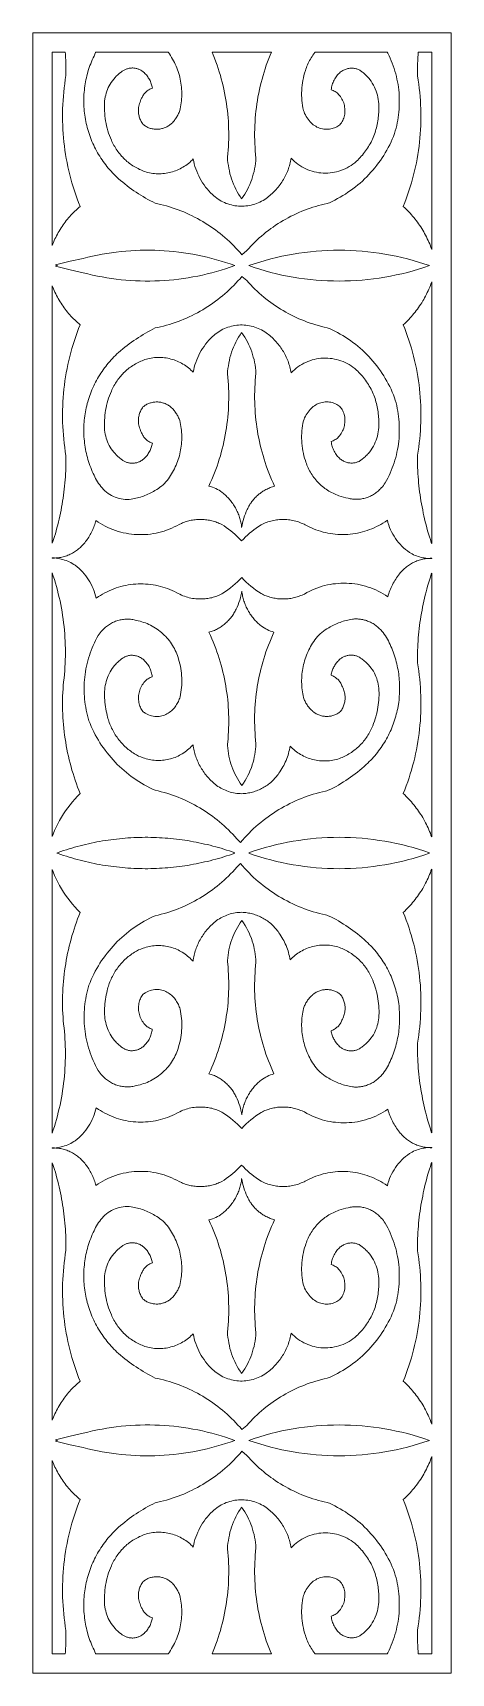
# Model space of a CAD drawing. Header units: centimetres. Extents: x -27 to -22.4, y -9 to 9.
import ezdxf

# ---------------------------------------------------------------- set-up
doc = ezdxf.new("R2010")
doc.units = ezdxf.units.CM
doc.header["$MEASUREMENT"] = 0
doc.layers.add('layer 1', color=7, linetype='Continuous')

msp = doc.modelspace()

# ---------------------------------------------------------------- linework, layer by layer
at = {"layer": 'layer 1', "color": 250, "lineweight": 9}
for points, knots in [([(-26.99914, 9.00077), (-26.99914, 9.00077), (-22.40705, 9.00077), (-22.40705, 9.00077), (-22.40705, 9.00077), (-22.40705, 9.00077), (-22.40705, -9.00021), (-22.40705, -9.00021), (-22.40705, -9.00021), (-22.40705, -9.00021), (-26.99914, -9.00021), (-26.99914, -9.00021), (-26.99914, -9.00021), (-26.99914, -9.00021), (-26.99914, 9.00077), (-26.99914, 9.00077)], [0, 0, 0, 0, 0.2, 0.2, 0.2, 0.2, 0.4, 0.4, 0.4, 0.4, 0.6, 0.6, 0.6, 0.6, 1, 1, 1, 1]), ([(-26.78518, 8.78744), (-26.78518, 8.78744), (-26.64285, 8.78744), (-26.64285, 8.78744), (-26.64285, 8.78744), (-26.64285, 8.78744), (-26.64101, 8.76575), (-26.64101, 8.76575), (-26.64101, 8.76575), (-26.64101, 8.76575), (-26.63892, 8.73184), (-26.63892, 8.73184), (-26.63892, 8.73184), (-26.63892, 8.73184), (-26.63754, 8.69861), (-26.63754, 8.69861), (-26.63754, 8.69861), (-26.63754, 8.69861), (-26.63616, 8.66539), (-26.63616, 8.66539), (-26.63616, 8.66539), (-26.63616, 8.66539), (-26.63547, 8.63216), (-26.63547, 8.63216), (-26.63547, 8.63216), (-26.63547, 8.63216), (-26.63478, 8.59893), (-26.63478, 8.59893), (-26.63478, 8.59893), (-26.63478, 8.59893), (-26.63478, 8.56501), (-26.63478, 8.56501), (-26.63478, 8.56501), (-26.63478, 8.56501), (-26.63478, 8.53179), (-26.63478, 8.53179), (-26.63478, 8.53179), (-26.63478, 8.53179), (-26.64238, 8.48678), (-26.64238, 8.48678), (-26.64238, 8.48678), (-26.64238, 8.48678), (-26.64932, 8.4411), (-26.64932, 8.4411), (-26.64932, 8.4411), (-26.64932, 8.4411), (-26.65485, 8.39611), (-26.65485, 8.39611), (-26.65485, 8.39611), (-26.65485, 8.39611), (-26.6597, 8.35042), (-26.6597, 8.35042), (-26.6597, 8.35042), (-26.6597, 8.35042), (-26.66384, 8.30473), (-26.66384, 8.30473), (-26.66384, 8.30473), (-26.66384, 8.30473), (-26.66731, 8.25904), (-26.66731, 8.25904), (-26.66731, 8.25904), (-26.66731, 8.25904), (-26.67009, 8.21335), (-26.67009, 8.21335), (-26.67009, 8.21335), (-26.67009, 8.21335), (-26.67146, 8.16767), (-26.67146, 8.16767), (-26.67146, 8.16767), (-26.67146, 8.16767), (-26.67284, 8.12268), (-26.67284, 8.12268), (-26.67284, 8.12268), (-26.67284, 8.12268), (-26.67284, 8.07698), (-26.67284, 8.07698), (-26.67284, 8.07698), (-26.67284, 8.07698), (-26.67215, 8.03129), (-26.67215, 8.03129), (-26.67215, 8.03129), (-26.67215, 8.03129), (-26.67078, 7.98561), (-26.67078, 7.98561), (-26.67078, 7.98561), (-26.67078, 7.98561), (-26.66869, 7.93922), (-26.66869, 7.93922), (-26.66869, 7.93922), (-26.66869, 7.93922), (-26.66593, 7.89355), (-26.66593, 7.89355), (-26.66593, 7.89355), (-26.66593, 7.89355), (-26.66246, 7.84786), (-26.66246, 7.84786), (-26.66246, 7.84786), (-26.66246, 7.84786), (-26.65762, 7.80286), (-26.65762, 7.80286), (-26.65762, 7.80286), (-26.65762, 7.80286), (-26.65277, 7.75717), (-26.65277, 7.75717), (-26.65277, 7.75717), (-26.65277, 7.75717), (-26.64654, 7.71148), (-26.64654, 7.71148), (-26.64654, 7.71148), (-26.64654, 7.71148), (-26.63963, 7.6665), (-26.63963, 7.6665), (-26.63963, 7.6665), (-26.63963, 7.6665), (-26.632, 7.62149), (-26.632, 7.62149), (-26.632, 7.62149), (-26.632, 7.62149), (-26.623, 7.5765), (-26.623, 7.5765), (-26.623, 7.5765), (-26.623, 7.5765), (-26.61401, 7.53151), (-26.61401, 7.53151), (-26.61401, 7.53151), (-26.61401, 7.53151), (-26.60432, 7.4872), (-26.60432, 7.4872), (-26.60432, 7.4872), (-26.60432, 7.4872), (-26.59325, 7.4422), (-26.59325, 7.4422), (-26.59325, 7.4422), (-26.59325, 7.4422), (-26.58146, 7.39791), (-26.58146, 7.39791), (-26.58146, 7.39791), (-26.58146, 7.39791), (-26.5697, 7.35429), (-26.5697, 7.35429), (-26.5697, 7.35429), (-26.5697, 7.35429), (-26.55656, 7.30999), (-26.55656, 7.30999), (-26.55656, 7.30999), (-26.55656, 7.30999), (-26.54271, 7.26637), (-26.54271, 7.26637), (-26.54271, 7.26637), (-26.54271, 7.26637), (-26.52748, 7.22346), (-26.52748, 7.22346), (-26.52748, 7.22346), (-26.52748, 7.22346), (-26.51225, 7.17985), (-26.51225, 7.17985), (-26.51225, 7.17985), (-26.51225, 7.17985), (-26.49633, 7.13761), (-26.49633, 7.13761), (-26.49633, 7.13761), (-26.49633, 7.13761), (-26.47972, 7.0947), (-26.47972, 7.0947), (-26.47972, 7.0947), (-26.47972, 7.0947), (-26.49425, 7.08294), (-26.49425, 7.08294), (-26.49425, 7.08294), (-26.49425, 7.08294), (-26.50947, 7.06978), (-26.50947, 7.06978), (-26.50947, 7.06978), (-26.50947, 7.06978), (-26.5247, 7.05594), (-26.5247, 7.05594), (-26.5247, 7.05594), (-26.5247, 7.05594), (-26.53855, 7.0421), (-26.53855, 7.0421), (-26.53855, 7.0421), (-26.53855, 7.0421), (-26.55309, 7.02894), (-26.55309, 7.02894), (-26.55309, 7.02894), (-26.55309, 7.02894), (-26.56694, 7.01441), (-26.56694, 7.01441), (-26.56694, 7.01441), (-26.56694, 7.01441), (-26.58009, 6.99987), (-26.58009, 6.99987), (-26.58009, 6.99987), (-26.58009, 6.99987), (-26.59393, 6.98602), (-26.59393, 6.98602), (-26.59393, 6.98602), (-26.59393, 6.98602), (-26.60708, 6.97079), (-26.60708, 6.97079), (-26.60708, 6.97079), (-26.60708, 6.97079), (-26.61955, 6.95556), (-26.61955, 6.95556), (-26.61955, 6.95556), (-26.61955, 6.95556), (-26.632, 6.94033), (-26.632, 6.94033), (-26.632, 6.94033), (-26.632, 6.94033), (-26.64447, 6.92441), (-26.64447, 6.92441), (-26.64447, 6.92441), (-26.64447, 6.92441), (-26.65624, 6.90918), (-26.65624, 6.90918), (-26.65624, 6.90918), (-26.65624, 6.90918), (-26.66731, 6.89257), (-26.66731, 6.89257), (-26.66731, 6.89257), (-26.66731, 6.89257), (-26.67838, 6.87596), (-26.67838, 6.87596), (-26.67838, 6.87596), (-26.67838, 6.87596), (-26.68945, 6.86004), (-26.68945, 6.86004), (-26.68945, 6.86004), (-26.68945, 6.86004), (-26.69984, 6.84272), (-26.69984, 6.84272), (-26.69984, 6.84272), (-26.69984, 6.84272), (-26.71023, 6.82542), (-26.71023, 6.82542), (-26.71023, 6.82542), (-26.71023, 6.82542), (-26.71992, 6.80881), (-26.71992, 6.80881), (-26.71992, 6.80881), (-26.71992, 6.80881), (-26.72961, 6.79151), (-26.72961, 6.79151), (-26.72961, 6.79151), (-26.72961, 6.79151), (-26.7393, 6.7742), (-26.7393, 6.7742), (-26.7393, 6.7742), (-26.7393, 6.7742), (-26.74691, 6.7562), (-26.74691, 6.7562), (-26.74691, 6.7562), (-26.74691, 6.7562), (-26.75591, 6.73889), (-26.75591, 6.73889), (-26.75591, 6.73889), (-26.75591, 6.73889), (-26.76423, 6.72021), (-26.76423, 6.72021), (-26.76423, 6.72021), (-26.76423, 6.72021), (-26.77183, 6.70151), (-26.77183, 6.70151), (-26.77183, 6.70151), (-26.77183, 6.70151), (-26.77945, 6.68352), (-26.77945, 6.68352), (-26.77945, 6.68352), (-26.77945, 6.68352), (-26.78518, 6.66634), (-26.78518, 6.66634), (-26.78518, 6.66634), (-26.78518, 6.66634), (-26.78518, 8.78744), (-26.78518, 8.78744)], [0, 0, 0, 0, 0.01428571, 0.01428571, 0.01428571, 0.01428571, 0.02857143, 0.02857143, 0.02857143, 0.02857143, 0.04285714, 0.04285714, 0.04285714, 0.04285714, 0.05714286, 0.05714286, 0.05714286, 0.05714286, 0.07142857, 0.07142857, 0.07142857, 0.07142857, 0.08571429, 0.08571429, 0.08571429, 0.08571429, 0.1, 0.1, 0.1, 0.1, 0.11428571, 0.11428571, 0.11428571, 0.11428571, 0.12857143, 0.12857143, 0.12857143, 0.12857143, 0.14285714, 0.14285714, 0.14285714, 0.14285714, 0.15714286, 0.15714286, 0.15714286, 0.15714286, 0.17142857, 0.17142857, 0.17142857, 0.17142857, 0.18571429, 0.18571429, 0.18571429, 0.18571429, 0.2, 0.2, 0.2, 0.2, 0.21428571, 0.21428571, 0.21428571, 0.21428571, 0.22857143, 0.22857143, 0.22857143, 0.22857143, 0.24285714, 0.24285714, 0.24285714, 0.24285714, 0.25714286, 0.25714286, 0.25714286, 0.25714286, 0.27142857, 0.27142857, 0.27142857, 0.27142857, 0.28571429, 0.28571429, 0.28571429, 0.28571429, 0.3, 0.3, 0.3, 0.3, 0.31428571, 0.31428571, 0.31428571, 0.31428571, 0.32857143, 0.32857143, 0.32857143, 0.32857143, 0.34285714, 0.34285714, 0.34285714, 0.34285714, 0.35714286, 0.35714286, 0.35714286, 0.35714286, 0.37142857, 0.37142857, 0.37142857, 0.37142857, 0.38571429, 0.38571429, 0.38571429, 0.38571429, 0.4, 0.4, 0.4, 0.4, 0.41428571, 0.41428571, 0.41428571, 0.41428571, 0.42857143, 0.42857143, 0.42857143, 0.42857143, 0.44285714, 0.44285714, 0.44285714, 0.44285714, 0.45714286, 0.45714286, 0.45714286, 0.45714286, 0.47142857, 0.47142857, 0.47142857, 0.47142857, 0.48571429, 0.48571429, 0.48571429, 0.48571429, 0.5, 0.5, 0.5, 0.5, 0.51428571, 0.51428571, 0.51428571, 0.51428571, 0.52857143, 0.52857143, 0.52857143, 0.52857143, 0.54285714, 0.54285714, 0.54285714, 0.54285714, 0.55714286, 0.55714286, 0.55714286, 0.55714286, 0.57142857, 0.57142857, 0.57142857, 0.57142857, 0.58571429, 0.58571429, 0.58571429, 0.58571429, 0.6, 0.6, 0.6, 0.6, 0.61428571, 0.61428571, 0.61428571, 0.61428571, 0.62857143, 0.62857143, 0.62857143, 0.62857143, 0.64285714, 0.64285714, 0.64285714, 0.64285714, 0.65714286, 0.65714286, 0.65714286, 0.65714286, 0.67142857, 0.67142857, 0.67142857, 0.67142857, 0.68571429, 0.68571429, 0.68571429, 0.68571429, 0.7, 0.7, 0.7, 0.7, 0.71428571, 0.71428571, 0.71428571, 0.71428571, 0.72857143, 0.72857143, 0.72857143, 0.72857143, 0.74285714, 0.74285714, 0.74285714, 0.74285714, 0.75714286, 0.75714286, 0.75714286, 0.75714286, 0.77142857, 0.77142857, 0.77142857, 0.77142857, 0.78571429, 0.78571429, 0.78571429, 0.78571429, 0.8, 0.8, 0.8, 0.8, 0.81428571, 0.81428571, 0.81428571, 0.81428571, 0.82857143, 0.82857143, 0.82857143, 0.82857143, 0.84285714, 0.84285714, 0.84285714, 0.84285714, 0.85714286, 0.85714286, 0.85714286, 0.85714286, 0.87142857, 0.87142857, 0.87142857, 0.87142857, 0.88571429, 0.88571429, 0.88571429, 0.88571429, 0.9, 0.9, 0.9, 0.9, 0.91428571, 0.91428571, 0.91428571, 0.91428571, 0.92857143, 0.92857143, 0.92857143, 0.92857143, 0.94285714, 0.94285714, 0.94285714, 0.94285714, 0.95714286, 0.95714286, 0.95714286, 0.95714286, 0.97142857, 0.97142857, 0.97142857, 0.97142857, 1, 1, 1, 1]), ([(-26.30759, 8.78744), (-26.30759, 8.78744), (-25.51175, 8.78744), (-25.51175, 8.78744), (-25.51175, 8.78744), (-25.51175, 8.78744), (-25.51058, 8.78583), (-25.51058, 8.78583), (-25.51058, 8.78583), (-25.51058, 8.78583), (-25.49812, 8.76853), (-25.49812, 8.76853), (-25.49812, 8.76853), (-25.49812, 8.76853), (-25.48705, 8.75053), (-25.48705, 8.75053), (-25.48705, 8.75053), (-25.48705, 8.75053), (-25.47529, 8.73114), (-25.47529, 8.73114), (-25.47529, 8.73114), (-25.47529, 8.73114), (-25.4642, 8.71315), (-25.4642, 8.71315), (-25.4642, 8.71315), (-25.4642, 8.71315), (-25.45381, 8.69376), (-25.45381, 8.69376), (-25.45381, 8.69376), (-25.45381, 8.69376), (-25.44413, 8.67508), (-25.44413, 8.67508), (-25.44413, 8.67508), (-25.44413, 8.67508), (-25.43513, 8.655), (-25.43513, 8.655), (-25.43513, 8.655), (-25.43513, 8.655), (-25.42613, 8.63562), (-25.42613, 8.63562), (-25.42613, 8.63562), (-25.42613, 8.63562), (-25.41781, 8.61485), (-25.41781, 8.61485), (-25.41781, 8.61485), (-25.41781, 8.61485), (-25.41021, 8.59547), (-25.41021, 8.59547), (-25.41021, 8.59547), (-25.41021, 8.59547), (-25.40329, 8.5747), (-25.40329, 8.5747), (-25.40329, 8.5747), (-25.40329, 8.5747), (-25.39705, 8.55393), (-25.39705, 8.55393), (-25.39705, 8.55393), (-25.39705, 8.55393), (-25.39082, 8.53317), (-25.39082, 8.53317), (-25.39082, 8.53317), (-25.39082, 8.53317), (-25.38598, 8.5124), (-25.38598, 8.5124), (-25.38598, 8.5124), (-25.38598, 8.5124), (-25.38113, 8.49094), (-25.38113, 8.49094), (-25.38113, 8.49094), (-25.38113, 8.49094), (-25.37699, 8.46948), (-25.37699, 8.46948), (-25.37699, 8.46948), (-25.37699, 8.46948), (-25.37283, 8.44803), (-25.37283, 8.44803), (-25.37283, 8.44803), (-25.37283, 8.44803), (-25.37005, 8.42657), (-25.37005, 8.42657), (-25.37005, 8.42657), (-25.37005, 8.42657), (-25.36729, 8.4051), (-25.36729, 8.4051), (-25.36729, 8.4051), (-25.36729, 8.4051), (-25.3659, 8.38295), (-25.3659, 8.38295), (-25.3659, 8.38295), (-25.3659, 8.38295), (-25.36452, 8.36218), (-25.36452, 8.36218), (-25.36452, 8.36218), (-25.36452, 8.36218), (-25.36383, 8.34004), (-25.36383, 8.34004), (-25.36383, 8.34004), (-25.36383, 8.34004), (-25.36383, 8.31858), (-25.36383, 8.31858), (-25.36383, 8.31858), (-25.36383, 8.31858), (-25.36452, 8.29642), (-25.36452, 8.29642), (-25.36452, 8.29642), (-25.36452, 8.29642), (-25.3659, 8.27565), (-25.3659, 8.27565), (-25.3659, 8.27565), (-25.3659, 8.27565), (-25.36798, 8.25351), (-25.36798, 8.25351), (-25.36798, 8.25351), (-25.36798, 8.25351), (-25.37005, 8.23204), (-25.37005, 8.23204), (-25.37005, 8.23204), (-25.37005, 8.23204), (-25.37283, 8.21059), (-25.37283, 8.21059), (-25.37283, 8.21059), (-25.37283, 8.21059), (-25.37699, 8.18982), (-25.37699, 8.18982), (-25.37699, 8.18982), (-25.37699, 8.18982), (-25.38113, 8.16767), (-25.38113, 8.16767), (-25.38113, 8.16767), (-25.38113, 8.16767), (-25.38598, 8.14691), (-25.38598, 8.14691), (-25.38598, 8.14691), (-25.38598, 8.14691), (-25.38944, 8.13652), (-25.38944, 8.13652), (-25.38944, 8.13652), (-25.38944, 8.13652), (-25.39429, 8.12614), (-25.39429, 8.12614), (-25.39429, 8.12614), (-25.39429, 8.12614), (-25.39845, 8.11645), (-25.39845, 8.11645), (-25.39845, 8.11645), (-25.39845, 8.11645), (-25.40259, 8.10607), (-25.40259, 8.10607), (-25.40259, 8.10607), (-25.40259, 8.10607), (-25.40813, 8.09568), (-25.40813, 8.09568), (-25.40813, 8.09568), (-25.40813, 8.09568), (-25.41367, 8.08599), (-25.41367, 8.08599), (-25.41367, 8.08599), (-25.41367, 8.08599), (-25.41921, 8.07698), (-25.41921, 8.07698), (-25.41921, 8.07698), (-25.41921, 8.07698), (-25.42544, 8.06729), (-25.42544, 8.06729), (-25.42544, 8.06729), (-25.42544, 8.06729), (-25.43236, 8.0576), (-25.43236, 8.0576), (-25.43236, 8.0576), (-25.43236, 8.0576), (-25.43858, 8.04861), (-25.43858, 8.04861), (-25.43858, 8.04861), (-25.43858, 8.04861), (-25.44552, 8.03961), (-25.44552, 8.03961), (-25.44552, 8.03961), (-25.44552, 8.03961), (-25.45243, 8.03129), (-25.45243, 8.03129), (-25.45243, 8.03129), (-25.45243, 8.03129), (-25.46005, 8.023), (-25.46005, 8.023), (-25.46005, 8.023), (-25.46005, 8.023), (-25.46766, 8.01469), (-25.46766, 8.01469), (-25.46766, 8.01469), (-25.46766, 8.01469), (-25.47598, 8.00707), (-25.47598, 8.00707), (-25.47598, 8.00707), (-25.47598, 8.00707), (-25.48427, 7.99877), (-25.48427, 7.99877), (-25.48427, 7.99877), (-25.48427, 7.99877), (-25.49189, 7.99323), (-25.49189, 7.99323), (-25.49189, 7.99323), (-25.49189, 7.99323), (-25.50019, 7.9863), (-25.50019, 7.9863), (-25.50019, 7.9863), (-25.50019, 7.9863), (-25.5092, 7.98076), (-25.5092, 7.98076), (-25.5092, 7.98076), (-25.5092, 7.98076), (-25.5182, 7.97522), (-25.5182, 7.97522), (-25.5182, 7.97522), (-25.5182, 7.97522), (-25.5272, 7.96968), (-25.5272, 7.96968), (-25.5272, 7.96968), (-25.5272, 7.96968), (-25.53619, 7.96553), (-25.53619, 7.96553), (-25.53619, 7.96553), (-25.53619, 7.96553), (-25.54588, 7.96069), (-25.54588, 7.96069), (-25.54588, 7.96069), (-25.54588, 7.96069), (-25.55557, 7.95723), (-25.55557, 7.95723), (-25.55557, 7.95723), (-25.55557, 7.95723), (-25.56527, 7.95376), (-25.56527, 7.95376), (-25.56527, 7.95376), (-25.56527, 7.95376), (-25.57496, 7.95031), (-25.57496, 7.95031), (-25.57496, 7.95031), (-25.57496, 7.95031), (-25.58466, 7.94892), (-25.58466, 7.94892), (-25.58466, 7.94892), (-25.58466, 7.94892), (-25.59504, 7.94616), (-25.59504, 7.94616), (-25.59504, 7.94616), (-25.59504, 7.94616), (-25.60542, 7.94476), (-25.60542, 7.94476), (-25.60542, 7.94476), (-25.60542, 7.94476), (-25.6165, 7.94338), (-25.6165, 7.94338), (-25.6165, 7.94338), (-25.6165, 7.94338), (-25.62619, 7.94269), (-25.62619, 7.94269), (-25.62619, 7.94269), (-25.62619, 7.94269), (-25.63658, 7.94269), (-25.63658, 7.94269), (-25.63658, 7.94269), (-25.63658, 7.94269), (-25.64696, 7.94269), (-25.64696, 7.94269), (-25.64696, 7.94269), (-25.64696, 7.94269), (-25.65803, 7.94338), (-25.65803, 7.94338), (-25.65803, 7.94338), (-25.65803, 7.94338), (-25.66772, 7.94407), (-25.66772, 7.94407), (-25.66772, 7.94407), (-25.66772, 7.94407), (-25.67811, 7.94616), (-25.67811, 7.94616), (-25.67811, 7.94616), (-25.67811, 7.94616), (-25.68849, 7.94754), (-25.68849, 7.94754), (-25.68849, 7.94754), (-25.68849, 7.94754), (-25.69887, 7.95031), (-25.69887, 7.95031), (-25.69887, 7.95031), (-25.69887, 7.95031), (-25.70788, 7.95238), (-25.70788, 7.95238), (-25.70788, 7.95238), (-25.70788, 7.95238), (-25.71826, 7.95585), (-25.71826, 7.95585), (-25.71826, 7.95585), (-25.71826, 7.95585), (-25.72794, 7.9593), (-25.72794, 7.9593), (-25.72794, 7.9593), (-25.72794, 7.9593), (-25.73763, 7.96346), (-25.73763, 7.96346), (-25.73763, 7.96346), (-25.73763, 7.96346), (-25.74733, 7.96831), (-25.74733, 7.96831), (-25.74733, 7.96831), (-25.74733, 7.96831), (-25.75564, 7.97315), (-25.75564, 7.97315), (-25.75564, 7.97315), (-25.75564, 7.97315), (-25.76463, 7.97869), (-25.76463, 7.97869), (-25.76463, 7.97869), (-25.76463, 7.97869), (-25.77363, 7.98422), (-25.77363, 7.98422), (-25.77363, 7.98422), (-25.77363, 7.98422), (-25.78194, 7.99045), (-25.78194, 7.99045), (-25.78194, 7.99045), (-25.78194, 7.99045), (-25.79024, 7.99669), (-25.79024, 7.99669), (-25.79024, 7.99669), (-25.79024, 7.99669), (-25.79648, 8.00637), (-25.79648, 8.00637), (-25.79648, 8.00637), (-25.79648, 8.00637), (-25.80271, 8.01607), (-25.80271, 8.01607), (-25.80271, 8.01607), (-25.80271, 8.01607), (-25.80825, 8.02576), (-25.80825, 8.02576), (-25.80825, 8.02576), (-25.80825, 8.02576), (-25.81378, 8.03614), (-25.81378, 8.03614), (-25.81378, 8.03614), (-25.81378, 8.03614), (-25.81863, 8.04584), (-25.81863, 8.04584), (-25.81863, 8.04584), (-25.81863, 8.04584), (-25.82278, 8.05691), (-25.82278, 8.05691), (-25.82278, 8.05691), (-25.82278, 8.05691), (-25.82694, 8.06729), (-25.82694, 8.06729), (-25.82694, 8.06729), (-25.82694, 8.06729), (-25.83039, 8.07837), (-25.83039, 8.07837), (-25.83039, 8.07837), (-25.83039, 8.07837), (-25.83317, 8.08875), (-25.83317, 8.08875), (-25.83317, 8.08875), (-25.83317, 8.08875), (-25.83524, 8.10053), (-25.83524, 8.10053), (-25.83524, 8.10053), (-25.83524, 8.10053), (-25.83732, 8.1116), (-25.83732, 8.1116), (-25.83732, 8.1116), (-25.83732, 8.1116), (-25.83871, 8.12268), (-25.83871, 8.12268), (-25.83871, 8.12268), (-25.83871, 8.12268), (-25.8394, 8.13375), (-25.8394, 8.13375), (-25.8394, 8.13375), (-25.8394, 8.13375), (-25.84008, 8.14552), (-25.84008, 8.14552), (-25.84008, 8.14552), (-25.84008, 8.14552), (-25.84008, 8.15659), (-25.84008, 8.15659), (-25.84008, 8.15659), (-25.84008, 8.15659), (-25.8394, 8.16767), (-25.8394, 8.16767), (-25.8394, 8.16767), (-25.8394, 8.16767), (-25.83732, 8.18289), (-25.83732, 8.18289), (-25.83732, 8.18289), (-25.83732, 8.18289), (-25.83386, 8.19743), (-25.83386, 8.19743), (-25.83386, 8.19743), (-25.83386, 8.19743), (-25.83109, 8.21128), (-25.83109, 8.21128), (-25.83109, 8.21128), (-25.83109, 8.21128), (-25.82694, 8.22582), (-25.82694, 8.22582), (-25.82694, 8.22582), (-25.82694, 8.22582), (-25.82209, 8.24036), (-25.82209, 8.24036), (-25.82209, 8.24036), (-25.82209, 8.24036), (-25.81724, 8.25419), (-25.81724, 8.25419), (-25.81724, 8.25419), (-25.81724, 8.25419), (-25.81171, 8.26804), (-25.81171, 8.26804), (-25.81171, 8.26804), (-25.81171, 8.26804), (-25.80547, 8.28189), (-25.80547, 8.28189), (-25.80547, 8.28189), (-25.80547, 8.28189), (-25.80062, 8.29158), (-25.80062, 8.29158), (-25.80062, 8.29158), (-25.80062, 8.29158), (-25.79579, 8.30058), (-25.79579, 8.30058), (-25.79579, 8.30058), (-25.79579, 8.30058), (-25.79095, 8.30957), (-25.79095, 8.30957), (-25.79095, 8.30957), (-25.79095, 8.30957), (-25.78539, 8.31858), (-25.78539, 8.31858), (-25.78539, 8.31858), (-25.78539, 8.31858), (-25.77917, 8.32757), (-25.77917, 8.32757), (-25.77917, 8.32757), (-25.77917, 8.32757), (-25.77294, 8.33588), (-25.77294, 8.33588), (-25.77294, 8.33588), (-25.77294, 8.33588), (-25.76533, 8.3435), (-25.76533, 8.3435), (-25.76533, 8.3435), (-25.76533, 8.3435), (-25.75771, 8.35111), (-25.75771, 8.35111), (-25.75771, 8.35111), (-25.75771, 8.35111), (-25.7501, 8.35803), (-25.7501, 8.35803), (-25.7501, 8.35803), (-25.7501, 8.35803), (-25.74248, 8.36496), (-25.74248, 8.36496), (-25.74248, 8.36496), (-25.74248, 8.36496), (-25.73347, 8.37119), (-25.73347, 8.37119), (-25.73347, 8.37119), (-25.73347, 8.37119), (-25.72449, 8.37672), (-25.72449, 8.37672), (-25.72449, 8.37672), (-25.72449, 8.37672), (-25.71548, 8.38226), (-25.71548, 8.38226), (-25.71548, 8.38226), (-25.71548, 8.38226), (-25.70579, 8.38641), (-25.70579, 8.38641), (-25.70579, 8.38641), (-25.70579, 8.38641), (-25.69679, 8.39126), (-25.69679, 8.39126), (-25.69679, 8.39126), (-25.69679, 8.39126), (-25.6864, 8.39472), (-25.6864, 8.39472), (-25.6864, 8.39472), (-25.6864, 8.39472), (-25.68918, 8.40719), (-25.68918, 8.40719), (-25.68918, 8.40719), (-25.68918, 8.40719), (-25.69194, 8.41895), (-25.69194, 8.41895), (-25.69194, 8.41895), (-25.69194, 8.41895), (-25.69541, 8.43002), (-25.69541, 8.43002), (-25.69541, 8.43002), (-25.69541, 8.43002), (-25.69887, 8.44249), (-25.69887, 8.44249), (-25.69887, 8.44249), (-25.69887, 8.44249), (-25.70372, 8.45356), (-25.70372, 8.45356), (-25.70372, 8.45356), (-25.70372, 8.45356), (-25.70788, 8.46533), (-25.70788, 8.46533), (-25.70788, 8.46533), (-25.70788, 8.46533), (-25.71271, 8.47571), (-25.71271, 8.47571), (-25.71271, 8.47571), (-25.71271, 8.47571), (-25.71826, 8.48678), (-25.71826, 8.48678), (-25.71826, 8.48678), (-25.71826, 8.48678), (-25.72449, 8.49786), (-25.72449, 8.49786), (-25.72449, 8.49786), (-25.72449, 8.49786), (-25.73141, 8.50825), (-25.73141, 8.50825), (-25.73141, 8.50825), (-25.73141, 8.50825), (-25.73832, 8.51794), (-25.73832, 8.51794), (-25.73832, 8.51794), (-25.73832, 8.51794), (-25.74525, 8.52832), (-25.74525, 8.52832), (-25.74525, 8.52832), (-25.74525, 8.52832), (-25.75217, 8.53802), (-25.75217, 8.53802), (-25.75217, 8.53802), (-25.75217, 8.53802), (-25.76049, 8.5477), (-25.76049, 8.5477), (-25.76049, 8.5477), (-25.76049, 8.5477), (-25.76878, 8.55602), (-25.76878, 8.55602), (-25.76878, 8.55602), (-25.76878, 8.55602), (-25.77779, 8.56431), (-25.77779, 8.56431), (-25.77779, 8.56431), (-25.77779, 8.56431), (-25.7847, 8.57054), (-25.7847, 8.57054), (-25.7847, 8.57054), (-25.7847, 8.57054), (-25.79095, 8.57539), (-25.79095, 8.57539), (-25.79095, 8.57539), (-25.79095, 8.57539), (-25.79717, 8.58092), (-25.79717, 8.58092), (-25.79717, 8.58092), (-25.79717, 8.58092), (-25.80409, 8.58509), (-25.80409, 8.58509), (-25.80409, 8.58509), (-25.80409, 8.58509), (-25.81171, 8.58993), (-25.81171, 8.58993), (-25.81171, 8.58993), (-25.81171, 8.58993), (-25.81932, 8.59408), (-25.81932, 8.59408), (-25.81932, 8.59408), (-25.81932, 8.59408), (-25.82694, 8.59755), (-25.82694, 8.59755), (-25.82694, 8.59755), (-25.82694, 8.59755), (-25.83386, 8.60031), (-25.83386, 8.60031), (-25.83386, 8.60031), (-25.83386, 8.60031), (-25.84216, 8.60309), (-25.84216, 8.60309), (-25.84216, 8.60309), (-25.84216, 8.60309), (-25.84978, 8.60585), (-25.84978, 8.60585), (-25.84978, 8.60585), (-25.84978, 8.60585), (-25.85809, 8.60863), (-25.85809, 8.60863), (-25.85809, 8.60863), (-25.85809, 8.60863), (-25.86639, 8.6107), (-25.86639, 8.6107), (-25.86639, 8.6107), (-25.86639, 8.6107), (-25.8747, 8.61208), (-25.8747, 8.61208), (-25.8747, 8.61208), (-25.8747, 8.61208), (-25.883, 8.61347), (-25.883, 8.61347), (-25.883, 8.61347), (-25.883, 8.61347), (-25.89131, 8.61416), (-25.89131, 8.61416), (-25.89131, 8.61416), (-25.89131, 8.61416), (-25.89962, 8.61485), (-25.89962, 8.61485), (-25.89962, 8.61485), (-25.89962, 8.61485), (-25.90862, 8.61485), (-25.90862, 8.61485), (-25.90862, 8.61485), (-25.90862, 8.61485), (-25.91692, 8.61416), (-25.91692, 8.61416), (-25.91692, 8.61416), (-25.91692, 8.61416), (-25.92453, 8.61347), (-25.92453, 8.61347), (-25.92453, 8.61347), (-25.92453, 8.61347), (-25.93354, 8.61278), (-25.93354, 8.61278), (-25.93354, 8.61278), (-25.93354, 8.61278), (-25.94185, 8.61138), (-25.94185, 8.61138), (-25.94185, 8.61138), (-25.94185, 8.61138), (-25.95015, 8.60932), (-25.95015, 8.60932), (-25.95015, 8.60932), (-25.95015, 8.60932), (-25.95846, 8.60724), (-25.95846, 8.60724), (-25.95846, 8.60724), (-25.95846, 8.60724), (-25.96607, 8.60516), (-25.96607, 8.60516), (-25.96607, 8.60516), (-25.96607, 8.60516), (-25.97369, 8.6024), (-25.97369, 8.6024), (-25.97369, 8.6024), (-25.97369, 8.6024), (-25.98198, 8.59962), (-25.98198, 8.59962), (-25.98198, 8.59962), (-25.98198, 8.59962), (-25.98961, 8.59616), (-25.98961, 8.59616), (-25.98961, 8.59616), (-25.98961, 8.59616), (-25.99722, 8.59202), (-25.99722, 8.59202), (-25.99722, 8.59202), (-25.99722, 8.59202), (-26.00484, 8.58786), (-26.00484, 8.58786), (-26.00484, 8.58786), (-26.00484, 8.58786), (-26.01107, 8.5837), (-26.01107, 8.5837), (-26.01107, 8.5837), (-26.01107, 8.5837), (-26.01798, 8.57886), (-26.01798, 8.57886), (-26.01798, 8.57886), (-26.01798, 8.57886), (-26.02491, 8.57332), (-26.02491, 8.57332), (-26.02491, 8.57332), (-26.02491, 8.57332), (-26.04984, 8.55324), (-26.04984, 8.55324), (-26.04984, 8.55324), (-26.04984, 8.55324), (-26.06576, 8.53939), (-26.06576, 8.53939), (-26.06576, 8.53939), (-26.06576, 8.53939), (-26.08237, 8.52416), (-26.08237, 8.52416), (-26.08237, 8.52416), (-26.08237, 8.52416), (-26.09691, 8.50895), (-26.09691, 8.50895), (-26.09691, 8.50895), (-26.09691, 8.50895), (-26.11145, 8.49232), (-26.11145, 8.49232), (-26.11145, 8.49232), (-26.11145, 8.49232), (-26.12528, 8.47433), (-26.12528, 8.47433), (-26.12528, 8.47433), (-26.12528, 8.47433), (-26.13775, 8.45701), (-26.13775, 8.45701), (-26.13775, 8.45701), (-26.13775, 8.45701), (-26.14951, 8.43834), (-26.14951, 8.43834), (-26.14951, 8.43834), (-26.14951, 8.43834), (-26.16059, 8.41964), (-26.16059, 8.41964), (-26.16059, 8.41964), (-26.16059, 8.41964), (-26.17098, 8.39956), (-26.17098, 8.39956), (-26.17098, 8.39956), (-26.17098, 8.39956), (-26.17928, 8.38019), (-26.17928, 8.38019), (-26.17928, 8.38019), (-26.17928, 8.38019), (-26.1869, 8.35942), (-26.1869, 8.35942), (-26.1869, 8.35942), (-26.1869, 8.35942), (-26.19382, 8.33865), (-26.19382, 8.33865), (-26.19382, 8.33865), (-26.19382, 8.33865), (-26.19936, 8.31719), (-26.19936, 8.31719), (-26.19936, 8.31719), (-26.19936, 8.31719), (-26.2042, 8.29642), (-26.2042, 8.29642), (-26.2042, 8.29642), (-26.2042, 8.29642), (-26.20766, 8.27427), (-26.20766, 8.27427), (-26.20766, 8.27427), (-26.20766, 8.27427), (-26.21044, 8.25282), (-26.21044, 8.25282), (-26.21044, 8.25282), (-26.21044, 8.25282), (-26.21182, 8.22513), (-26.21182, 8.22513), (-26.21182, 8.22513), (-26.21182, 8.22513), (-26.21251, 8.19812), (-26.21251, 8.19812), (-26.21251, 8.19812), (-26.21251, 8.19812), (-26.21251, 8.16975), (-26.21251, 8.16975), (-26.21251, 8.16975), (-26.21251, 8.16975), (-26.21182, 8.14275), (-26.21182, 8.14275), (-26.21182, 8.14275), (-26.21182, 8.14275), (-26.20974, 8.11576), (-26.20974, 8.11576), (-26.20974, 8.11576), (-26.20974, 8.11576), (-26.20766, 8.08806), (-26.20766, 8.08806), (-26.20766, 8.08806), (-26.20766, 8.08806), (-26.2042, 8.06106), (-26.2042, 8.06106), (-26.2042, 8.06106), (-26.2042, 8.06106), (-26.20006, 8.03407), (-26.20006, 8.03407), (-26.20006, 8.03407), (-26.20006, 8.03407), (-26.19452, 8.00707), (-26.19452, 8.00707), (-26.19452, 8.00707), (-26.19452, 8.00707), (-26.18898, 7.98007), (-26.18898, 7.98007), (-26.18898, 7.98007), (-26.18898, 7.98007), (-26.18205, 7.95307), (-26.18205, 7.95307), (-26.18205, 7.95307), (-26.18205, 7.95307), (-26.17513, 7.92677), (-26.17513, 7.92677), (-26.17513, 7.92677), (-26.17513, 7.92677), (-26.16682, 7.90116), (-26.16682, 7.90116), (-26.16682, 7.90116), (-26.16682, 7.90116), (-26.15782, 7.87485), (-26.15782, 7.87485), (-26.15782, 7.87485), (-26.15782, 7.87485), (-26.14743, 7.84924), (-26.14743, 7.84924), (-26.14743, 7.84924), (-26.14743, 7.84924), (-26.13705, 7.82363), (-26.13705, 7.82363), (-26.13705, 7.82363), (-26.13705, 7.82363), (-26.13082, 7.80909), (-26.13082, 7.80909), (-26.13082, 7.80909), (-26.13082, 7.80909), (-26.12391, 7.79455), (-26.12391, 7.79455), (-26.12391, 7.79455), (-26.12391, 7.79455), (-26.11629, 7.77931), (-26.11629, 7.77931), (-26.11629, 7.77931), (-26.11629, 7.77931), (-26.10867, 7.76548), (-26.10867, 7.76548), (-26.10867, 7.76548), (-26.10867, 7.76548), (-26.10036, 7.75163), (-26.10036, 7.75163), (-26.10036, 7.75163), (-26.10036, 7.75163), (-26.09276, 7.73709), (-26.09276, 7.73709), (-26.09276, 7.73709), (-26.09276, 7.73709), (-26.08375, 7.72395), (-26.08375, 7.72395), (-26.08375, 7.72395), (-26.08375, 7.72395), (-26.07475, 7.7101), (-26.07475, 7.7101), (-26.07475, 7.7101), (-26.07475, 7.7101), (-26.06507, 7.69695), (-26.06507, 7.69695), (-26.06507, 7.69695), (-26.06507, 7.69695), (-26.05537, 7.68448), (-26.05537, 7.68448), (-26.05537, 7.68448), (-26.05537, 7.68448), (-26.04569, 7.67134), (-26.04569, 7.67134), (-26.04569, 7.67134), (-26.04569, 7.67134), (-26.03461, 7.65887), (-26.03461, 7.65887), (-26.03461, 7.65887), (-26.03461, 7.65887), (-26.02422, 7.64711), (-26.02422, 7.64711), (-26.02422, 7.64711), (-26.02422, 7.64711), (-26.01245, 7.63534), (-26.01245, 7.63534), (-26.01245, 7.63534), (-26.01245, 7.63534), (-26.00206, 7.62357), (-26.00206, 7.62357), (-26.00206, 7.62357), (-26.00206, 7.62357), (-25.98961, 7.6118), (-25.98961, 7.6118), (-25.98961, 7.6118), (-25.98961, 7.6118), (-25.97784, 7.60142), (-25.97784, 7.60142), (-25.97784, 7.60142), (-25.97784, 7.60142), (-25.96538, 7.59034), (-25.96538, 7.59034), (-25.96538, 7.59034), (-25.96538, 7.59034), (-25.95292, 7.57996), (-25.95292, 7.57996), (-25.95292, 7.57996), (-25.95292, 7.57996), (-25.94045, 7.56958), (-25.94045, 7.56958), (-25.94045, 7.56958), (-25.94045, 7.56958), (-25.92662, 7.56057), (-25.92662, 7.56057), (-25.92662, 7.56057), (-25.92662, 7.56057), (-25.91415, 7.55157), (-25.91415, 7.55157), (-25.91415, 7.55157), (-25.91415, 7.55157), (-25.90031, 7.54189), (-25.90031, 7.54189), (-25.90031, 7.54189), (-25.90031, 7.54189), (-25.88647, 7.53358), (-25.88647, 7.53358), (-25.88647, 7.53358), (-25.88647, 7.53358), (-25.87262, 7.52527), (-25.87262, 7.52527), (-25.87262, 7.52527), (-25.87262, 7.52527), (-25.85878, 7.51766), (-25.85878, 7.51766), (-25.85878, 7.51766), (-25.85878, 7.51766), (-25.84355, 7.51004), (-25.84355, 7.51004), (-25.84355, 7.51004), (-25.84355, 7.51004), (-25.8297, 7.50243), (-25.8297, 7.50243), (-25.8297, 7.50243), (-25.8297, 7.50243), (-25.81447, 7.49551), (-25.81447, 7.49551), (-25.81447, 7.49551), (-25.81447, 7.49551), (-25.79924, 7.48927), (-25.79924, 7.48927), (-25.79924, 7.48927), (-25.79924, 7.48927), (-25.7847, 7.48304), (-25.7847, 7.48304), (-25.7847, 7.48304), (-25.7847, 7.48304), (-25.76947, 7.4775), (-25.76947, 7.4775), (-25.76947, 7.4775), (-25.76947, 7.4775), (-25.75148, 7.47266), (-25.75148, 7.47266), (-25.75148, 7.47266), (-25.75148, 7.47266), (-25.73487, 7.46851), (-25.73487, 7.46851), (-25.73487, 7.46851), (-25.73487, 7.46851), (-25.71686, 7.46437), (-25.71686, 7.46437), (-25.71686, 7.46437), (-25.71686, 7.46437), (-25.69956, 7.46089), (-25.69956, 7.46089), (-25.69956, 7.46089), (-25.69956, 7.46089), (-25.68087, 7.45812), (-25.68087, 7.45812), (-25.68087, 7.45812), (-25.68087, 7.45812), (-25.66287, 7.45605), (-25.66287, 7.45605), (-25.66287, 7.45605), (-25.66287, 7.45605), (-25.64556, 7.45467), (-25.64556, 7.45467), (-25.64556, 7.45467), (-25.64556, 7.45467), (-25.62688, 7.45398), (-25.62688, 7.45398), (-25.62688, 7.45398), (-25.62688, 7.45398), (-25.60887, 7.45398), (-25.60887, 7.45398), (-25.60887, 7.45398), (-25.60887, 7.45398), (-25.59088, 7.45467), (-25.59088, 7.45467), (-25.59088, 7.45467), (-25.59088, 7.45467), (-25.57288, 7.45536), (-25.57288, 7.45536), (-25.57288, 7.45536), (-25.57288, 7.45536), (-25.55488, 7.45743), (-25.55488, 7.45743), (-25.55488, 7.45743), (-25.55488, 7.45743), (-25.53688, 7.45951), (-25.53688, 7.45951), (-25.53688, 7.45951), (-25.53688, 7.45951), (-25.51889, 7.46297), (-25.51889, 7.46297), (-25.51889, 7.46297), (-25.51889, 7.46297), (-25.50088, 7.46643), (-25.50088, 7.46643), (-25.50088, 7.46643), (-25.50088, 7.46643), (-25.48427, 7.47128), (-25.48427, 7.47128), (-25.48427, 7.47128), (-25.48427, 7.47128), (-25.46628, 7.47544), (-25.46628, 7.47544), (-25.46628, 7.47544), (-25.46628, 7.47544), (-25.44897, 7.48097), (-25.44897, 7.48097), (-25.44897, 7.48097), (-25.44897, 7.48097), (-25.43236, 7.4872), (-25.43236, 7.4872), (-25.43236, 7.4872), (-25.43236, 7.4872), (-25.41506, 7.49412), (-25.41506, 7.49412), (-25.41506, 7.49412), (-25.41506, 7.49412), (-25.39914, 7.50105), (-25.39914, 7.50105), (-25.39914, 7.50105), (-25.39914, 7.50105), (-25.38252, 7.50935), (-25.38252, 7.50935), (-25.38252, 7.50935), (-25.38252, 7.50935), (-25.3659, 7.51766), (-25.3659, 7.51766), (-25.3659, 7.51766), (-25.3659, 7.51766), (-25.35067, 7.52597), (-25.35067, 7.52597), (-25.35067, 7.52597), (-25.35067, 7.52597), (-25.33545, 7.53565), (-25.33545, 7.53565), (-25.33545, 7.53565), (-25.33545, 7.53565), (-25.32022, 7.54604), (-25.32022, 7.54604), (-25.32022, 7.54604), (-25.32022, 7.54604), (-25.30568, 7.55712), (-25.30568, 7.55712), (-25.30568, 7.55712), (-25.30568, 7.55712), (-25.29115, 7.5675), (-25.29115, 7.5675), (-25.29115, 7.5675), (-25.29115, 7.5675), (-25.27729, 7.57927), (-25.27729, 7.57927), (-25.27729, 7.57927), (-25.27729, 7.57927), (-25.26415, 7.59172), (-25.26415, 7.59172), (-25.26415, 7.59172), (-25.26415, 7.59172), (-25.25099, 7.60419), (-25.25099, 7.60419), (-25.25099, 7.60419), (-25.25099, 7.60419), (-25.23785, 7.61665), (-25.23785, 7.61665), (-25.23785, 7.61665), (-25.23785, 7.61665), (-25.233, 7.58965), (-25.233, 7.58965), (-25.233, 7.58965), (-25.233, 7.58965), (-25.22676, 7.56126), (-25.22676, 7.56126), (-25.22676, 7.56126), (-25.22676, 7.56126), (-25.21915, 7.53427), (-25.21915, 7.53427), (-25.21915, 7.53427), (-25.21915, 7.53427), (-25.21015, 7.50796), (-25.21015, 7.50796), (-25.21015, 7.50796), (-25.21015, 7.50796), (-25.20045, 7.48097), (-25.20045, 7.48097), (-25.20045, 7.48097), (-25.20045, 7.48097), (-25.18938, 7.45467), (-25.18938, 7.45467), (-25.18938, 7.45467), (-25.18938, 7.45467), (-25.17762, 7.42974), (-25.17762, 7.42974), (-25.17762, 7.42974), (-25.17762, 7.42974), (-25.16446, 7.40414), (-25.16446, 7.40414), (-25.16446, 7.40414), (-25.16446, 7.40414), (-25.15062, 7.37921), (-25.15062, 7.37921), (-25.15062, 7.37921), (-25.15062, 7.37921), (-25.13608, 7.35498), (-25.13608, 7.35498), (-25.13608, 7.35498), (-25.13608, 7.35498), (-25.12016, 7.33214), (-25.12016, 7.33214), (-25.12016, 7.33214), (-25.12016, 7.33214), (-25.10286, 7.3086), (-25.10286, 7.3086), (-25.10286, 7.3086), (-25.10286, 7.3086), (-25.08554, 7.28714), (-25.08554, 7.28714), (-25.08554, 7.28714), (-25.08554, 7.28714), (-25.06687, 7.26499), (-25.06687, 7.26499), (-25.06687, 7.26499), (-25.06687, 7.26499), (-25.04748, 7.24491), (-25.04748, 7.24491), (-25.04748, 7.24491), (-25.04748, 7.24491), (-25.0274, 7.22484), (-25.0274, 7.22484), (-25.0274, 7.22484), (-25.0274, 7.22484), (-25.01217, 7.21238), (-25.01217, 7.21238), (-25.01217, 7.21238), (-25.01217, 7.21238), (-24.99694, 7.19922), (-24.99694, 7.19922), (-24.99694, 7.19922), (-24.99694, 7.19922), (-24.98102, 7.18677), (-24.98102, 7.18677), (-24.98102, 7.18677), (-24.98102, 7.18677), (-24.9651, 7.175), (-24.9651, 7.175), (-24.9651, 7.175), (-24.9651, 7.175), (-24.9478, 7.16531), (-24.9478, 7.16531), (-24.9478, 7.16531), (-24.9478, 7.16531), (-24.93048, 7.15493), (-24.93048, 7.15493), (-24.93048, 7.15493), (-24.93048, 7.15493), (-24.91318, 7.14523), (-24.91318, 7.14523), (-24.91318, 7.14523), (-24.91318, 7.14523), (-24.89449, 7.13693), (-24.89449, 7.13693), (-24.89449, 7.13693), (-24.89449, 7.13693), (-24.8765, 7.12932), (-24.8765, 7.12932), (-24.8765, 7.12932), (-24.8765, 7.12932), (-24.85711, 7.12309), (-24.85711, 7.12309), (-24.85711, 7.12309), (-24.85711, 7.12309), (-24.83842, 7.11685), (-24.83842, 7.11685), (-24.83842, 7.11685), (-24.83842, 7.11685), (-24.81904, 7.11131), (-24.81904, 7.11131), (-24.81904, 7.11131), (-24.81904, 7.11131), (-24.79897, 7.10717), (-24.79897, 7.10717), (-24.79897, 7.10717), (-24.79897, 7.10717), (-24.78027, 7.1037), (-24.78027, 7.1037), (-24.78027, 7.1037), (-24.78027, 7.1037), (-24.76019, 7.10093), (-24.76019, 7.10093), (-24.76019, 7.10093), (-24.76019, 7.10093), (-24.74012, 7.09886), (-24.74012, 7.09886), (-24.74012, 7.09886), (-24.74012, 7.09886), (-24.72005, 7.09747), (-24.72005, 7.09747), (-24.72005, 7.09747), (-24.72005, 7.09747), (-24.70067, 7.09747), (-24.70067, 7.09747), (-24.70067, 7.09747), (-24.70067, 7.09747), (-24.6799, 7.09816), (-24.6799, 7.09816), (-24.6799, 7.09816), (-24.6799, 7.09816), (-24.66052, 7.10024), (-24.66052, 7.10024), (-24.66052, 7.10024), (-24.66052, 7.10024), (-24.64044, 7.10232), (-24.64044, 7.10232), (-24.64044, 7.10232), (-24.64044, 7.10232), (-24.62105, 7.10578), (-24.62105, 7.10578), (-24.62105, 7.10578), (-24.62105, 7.10578), (-24.60099, 7.10993), (-24.60099, 7.10993), (-24.60099, 7.10993), (-24.60099, 7.10993), (-24.5816, 7.11546), (-24.5816, 7.11546), (-24.5816, 7.11546), (-24.5816, 7.11546), (-24.56291, 7.121), (-24.56291, 7.121), (-24.56291, 7.121), (-24.56291, 7.121), (-24.54352, 7.12793), (-24.54352, 7.12793), (-24.54352, 7.12793), (-24.54352, 7.12793), (-24.52553, 7.13485), (-24.52553, 7.13485), (-24.52553, 7.13485), (-24.52553, 7.13485), (-24.50684, 7.14317), (-24.50684, 7.14317), (-24.50684, 7.14317), (-24.50684, 7.14317), (-24.48954, 7.15215), (-24.48954, 7.15215), (-24.48954, 7.15215), (-24.48954, 7.15215), (-24.47153, 7.16185), (-24.47153, 7.16185), (-24.47153, 7.16185), (-24.47153, 7.16185), (-24.45423, 7.17223), (-24.45423, 7.17223), (-24.45423, 7.17223), (-24.45423, 7.17223), (-24.43831, 7.18331), (-24.43831, 7.18331), (-24.43831, 7.18331), (-24.43831, 7.18331), (-24.42446, 7.19369), (-24.42446, 7.19369), (-24.42446, 7.19369), (-24.42446, 7.19369), (-24.41131, 7.20338), (-24.41131, 7.20338), (-24.41131, 7.20338), (-24.41131, 7.20338), (-24.39885, 7.21446), (-24.39885, 7.21446), (-24.39885, 7.21446), (-24.39885, 7.21446), (-24.38639, 7.22484), (-24.38639, 7.22484), (-24.38639, 7.22484), (-24.38639, 7.22484), (-24.37323, 7.23591), (-24.37323, 7.23591), (-24.37323, 7.23591), (-24.37323, 7.23591), (-24.36216, 7.24769), (-24.36216, 7.24769), (-24.36216, 7.24769), (-24.36216, 7.24769), (-24.3497, 7.25876), (-24.3497, 7.25876), (-24.3497, 7.25876), (-24.3497, 7.25876), (-24.33794, 7.27053), (-24.33794, 7.27053), (-24.33794, 7.27053), (-24.33794, 7.27053), (-24.32686, 7.28299), (-24.32686, 7.28299), (-24.32686, 7.28299), (-24.32686, 7.28299), (-24.31648, 7.29614), (-24.31648, 7.29614), (-24.31648, 7.29614), (-24.31648, 7.29614), (-24.3054, 7.30791), (-24.3054, 7.30791), (-24.3054, 7.30791), (-24.3054, 7.30791), (-24.29501, 7.32176), (-24.29501, 7.32176), (-24.29501, 7.32176), (-24.29501, 7.32176), (-24.28462, 7.33491), (-24.28462, 7.33491), (-24.28462, 7.33491), (-24.28462, 7.33491), (-24.27564, 7.34806), (-24.27564, 7.34806), (-24.27564, 7.34806), (-24.27564, 7.34806), (-24.26595, 7.36191), (-24.26595, 7.36191), (-24.26595, 7.36191), (-24.26595, 7.36191), (-24.25694, 7.37645), (-24.25694, 7.37645), (-24.25694, 7.37645), (-24.25694, 7.37645), (-24.24863, 7.39028), (-24.24863, 7.39028), (-24.24863, 7.39028), (-24.24863, 7.39028), (-24.23964, 7.40482), (-24.23964, 7.40482), (-24.23964, 7.40482), (-24.23964, 7.40482), (-24.23271, 7.41936), (-24.23271, 7.41936), (-24.23271, 7.41936), (-24.23271, 7.41936), (-24.2251, 7.4339), (-24.2251, 7.4339), (-24.2251, 7.4339), (-24.2251, 7.4339), (-24.21748, 7.44913), (-24.21748, 7.44913), (-24.21748, 7.44913), (-24.21748, 7.44913), (-24.21056, 7.46437), (-24.21056, 7.46437), (-24.21056, 7.46437), (-24.21056, 7.46437), (-24.20434, 7.47959), (-24.20434, 7.47959), (-24.20434, 7.47959), (-24.20434, 7.47959), (-24.19811, 7.49551), (-24.19811, 7.49551), (-24.19811, 7.49551), (-24.19811, 7.49551), (-24.19257, 7.51074), (-24.19257, 7.51074), (-24.19257, 7.51074), (-24.19257, 7.51074), (-24.18773, 7.52666), (-24.18773, 7.52666), (-24.18773, 7.52666), (-24.18773, 7.52666), (-24.18288, 7.54258), (-24.18288, 7.54258), (-24.18288, 7.54258), (-24.18288, 7.54258), (-24.17803, 7.55851), (-24.17803, 7.55851), (-24.17803, 7.55851), (-24.17803, 7.55851), (-24.17387, 7.57442), (-24.17387, 7.57442), (-24.17387, 7.57442), (-24.17387, 7.57442), (-24.17041, 7.59103), (-24.17041, 7.59103), (-24.17041, 7.59103), (-24.17041, 7.59103), (-24.16695, 7.60695), (-24.16695, 7.60695), (-24.16695, 7.60695), (-24.16695, 7.60695), (-24.16418, 7.62357), (-24.16418, 7.62357), (-24.16418, 7.62357), (-24.16418, 7.62357), (-24.14688, 7.60558), (-24.14688, 7.60558), (-24.14688, 7.60558), (-24.14688, 7.60558), (-24.12819, 7.58897), (-24.12819, 7.58897), (-24.12819, 7.58897), (-24.12819, 7.58897), (-24.1095, 7.57304), (-24.1095, 7.57304), (-24.1095, 7.57304), (-24.1095, 7.57304), (-24.08942, 7.55851), (-24.08942, 7.55851), (-24.08942, 7.55851), (-24.08942, 7.55851), (-24.06866, 7.54396), (-24.06866, 7.54396), (-24.06866, 7.54396), (-24.06866, 7.54396), (-24.04789, 7.5308), (-24.04789, 7.5308), (-24.04789, 7.5308), (-24.04789, 7.5308), (-24.02573, 7.51835), (-24.02573, 7.51835), (-24.02573, 7.51835), (-24.02573, 7.51835), (-24.00427, 7.50796), (-24.00427, 7.50796), (-24.00427, 7.50796), (-24.00427, 7.50796), (-23.98075, 7.49828), (-23.98075, 7.49828), (-23.98075, 7.49828), (-23.98075, 7.49828), (-23.95789, 7.48927), (-23.95789, 7.48927), (-23.95789, 7.48927), (-23.95789, 7.48927), (-23.93368, 7.48167), (-23.93368, 7.48167), (-23.93368, 7.48167), (-23.93368, 7.48167), (-23.91013, 7.47475), (-23.91013, 7.47475), (-23.91013, 7.47475), (-23.91013, 7.47475), (-23.8859, 7.4699), (-23.8859, 7.4699), (-23.8859, 7.4699), (-23.8859, 7.4699), (-23.86098, 7.46574), (-23.86098, 7.46574), (-23.86098, 7.46574), (-23.86098, 7.46574), (-23.83676, 7.46297), (-23.83676, 7.46297), (-23.83676, 7.46297), (-23.83676, 7.46297), (-23.81184, 7.46159), (-23.81184, 7.46159), (-23.81184, 7.46159), (-23.81184, 7.46159), (-23.78691, 7.46089), (-23.78691, 7.46089), (-23.78691, 7.46089), (-23.78691, 7.46089), (-23.76199, 7.46159), (-23.76199, 7.46159), (-23.76199, 7.46159), (-23.76199, 7.46159), (-23.73708, 7.46366), (-23.73708, 7.46366), (-23.73708, 7.46366), (-23.73708, 7.46366), (-23.71285, 7.46643), (-23.71285, 7.46643), (-23.71285, 7.46643), (-23.71285, 7.46643), (-23.68793, 7.47128), (-23.68793, 7.47128), (-23.68793, 7.47128), (-23.68793, 7.47128), (-23.66438, 7.47613), (-23.66438, 7.47613), (-23.66438, 7.47613), (-23.66438, 7.47613), (-23.64016, 7.48235), (-23.64016, 7.48235), (-23.64016, 7.48235), (-23.64016, 7.48235), (-23.61662, 7.49066), (-23.61662, 7.49066), (-23.61662, 7.49066), (-23.61662, 7.49066), (-23.59309, 7.49965), (-23.59309, 7.49965), (-23.59309, 7.49965), (-23.59309, 7.49965), (-23.57024, 7.50935), (-23.57024, 7.50935), (-23.57024, 7.50935), (-23.57024, 7.50935), (-23.54809, 7.52042), (-23.54809, 7.52042), (-23.54809, 7.52042), (-23.54809, 7.52042), (-23.52664, 7.53289), (-23.52664, 7.53289), (-23.52664, 7.53289), (-23.52664, 7.53289), (-23.50518, 7.54604), (-23.50518, 7.54604), (-23.50518, 7.54604), (-23.50518, 7.54604), (-23.4851, 7.56057), (-23.4851, 7.56057), (-23.4851, 7.56057), (-23.4851, 7.56057), (-23.46502, 7.57512), (-23.46502, 7.57512), (-23.46502, 7.57512), (-23.46502, 7.57512), (-23.44633, 7.59172), (-23.44633, 7.59172), (-23.44633, 7.59172), (-23.44633, 7.59172), (-23.43249, 7.60419), (-23.43249, 7.60419), (-23.43249, 7.60419), (-23.43249, 7.60419), (-23.41934, 7.61803), (-23.41934, 7.61803), (-23.41934, 7.61803), (-23.41934, 7.61803), (-23.40688, 7.63187), (-23.40688, 7.63187), (-23.40688, 7.63187), (-23.40688, 7.63187), (-23.39372, 7.64573), (-23.39372, 7.64573), (-23.39372, 7.64573), (-23.39372, 7.64573), (-23.38127, 7.65956), (-23.38127, 7.65956), (-23.38127, 7.65956), (-23.38127, 7.65956), (-23.36949, 7.67479), (-23.36949, 7.67479), (-23.36949, 7.67479), (-23.36949, 7.67479), (-23.35841, 7.69002), (-23.35841, 7.69002), (-23.35841, 7.69002), (-23.35841, 7.69002), (-23.34665, 7.70456), (-23.34665, 7.70456), (-23.34665, 7.70456), (-23.34665, 7.70456), (-23.33558, 7.72048), (-23.33558, 7.72048), (-23.33558, 7.72048), (-23.33558, 7.72048), (-23.32519, 7.73571), (-23.32519, 7.73571), (-23.32519, 7.73571), (-23.32519, 7.73571), (-23.3155, 7.75163), (-23.3155, 7.75163), (-23.3155, 7.75163), (-23.3155, 7.75163), (-23.30581, 7.76824), (-23.30581, 7.76824), (-23.30581, 7.76824), (-23.30581, 7.76824), (-23.29612, 7.78417), (-23.29612, 7.78417), (-23.29612, 7.78417), (-23.29612, 7.78417), (-23.28712, 7.80148), (-23.28712, 7.80148), (-23.28712, 7.80148), (-23.28712, 7.80148), (-23.27951, 7.81809), (-23.27951, 7.81809), (-23.27951, 7.81809), (-23.27951, 7.81809), (-23.27119, 7.8347), (-23.27119, 7.8347), (-23.27119, 7.8347), (-23.27119, 7.8347), (-23.26358, 7.8527), (-23.26358, 7.8527), (-23.26358, 7.8527), (-23.26358, 7.8527), (-23.25667, 7.86931), (-23.25667, 7.86931), (-23.25667, 7.86931), (-23.25667, 7.86931), (-23.24973, 7.88731), (-23.24973, 7.88731), (-23.24973, 7.88731), (-23.24973, 7.88731), (-23.24282, 7.906), (-23.24282, 7.906), (-23.24282, 7.906), (-23.24282, 7.906), (-23.23797, 7.9233), (-23.23797, 7.9233), (-23.23797, 7.9233), (-23.23797, 7.9233), (-23.23243, 7.94131), (-23.23243, 7.94131), (-23.23243, 7.94131), (-23.23243, 7.94131), (-23.22758, 7.9593), (-23.22758, 7.9593), (-23.22758, 7.9593), (-23.22758, 7.9593), (-23.22274, 7.978), (-23.22274, 7.978), (-23.22274, 7.978), (-23.22274, 7.978), (-23.21859, 7.99599), (-23.21859, 7.99599), (-23.21859, 7.99599), (-23.21859, 7.99599), (-23.21513, 8.01469), (-23.21513, 8.01469), (-23.21513, 8.01469), (-23.21513, 8.01469), (-23.21167, 8.03407), (-23.21167, 8.03407), (-23.21167, 8.03407), (-23.21167, 8.03407), (-23.20889, 8.05206), (-23.20889, 8.05206), (-23.20889, 8.05206), (-23.20889, 8.05206), (-23.20682, 8.07144), (-23.20682, 8.07144), (-23.20682, 8.07144), (-23.20682, 8.07144), (-23.20475, 8.08944), (-23.20475, 8.08944), (-23.20475, 8.08944), (-23.20475, 8.08944), (-23.20335, 8.10883), (-23.20335, 8.10883), (-23.20335, 8.10883), (-23.20335, 8.10883), (-23.20266, 8.12752), (-23.20266, 8.12752), (-23.20266, 8.12752), (-23.20266, 8.12752), (-23.20059, 8.15105), (-23.20059, 8.15105), (-23.20059, 8.15105), (-23.20059, 8.15105), (-23.1999, 8.17459), (-23.1999, 8.17459), (-23.1999, 8.17459), (-23.1999, 8.17459), (-23.1999, 8.19882), (-23.1999, 8.19882), (-23.1999, 8.19882), (-23.1999, 8.19882), (-23.20129, 8.22235), (-23.20129, 8.22235), (-23.20129, 8.22235), (-23.20129, 8.22235), (-23.20335, 8.24659), (-23.20335, 8.24659), (-23.20335, 8.24659), (-23.20335, 8.24659), (-23.20682, 8.27012), (-23.20682, 8.27012), (-23.20682, 8.27012), (-23.20682, 8.27012), (-23.21167, 8.29366), (-23.21167, 8.29366), (-23.21167, 8.29366), (-23.21167, 8.29366), (-23.2172, 8.3165), (-23.2172, 8.3165), (-23.2172, 8.3165), (-23.2172, 8.3165), (-23.22412, 8.34004), (-23.22412, 8.34004), (-23.22412, 8.34004), (-23.22412, 8.34004), (-23.23175, 8.36218), (-23.23175, 8.36218), (-23.23175, 8.36218), (-23.23175, 8.36218), (-23.24004, 8.38433), (-23.24004, 8.38433), (-23.24004, 8.38433), (-23.24004, 8.38433), (-23.25042, 8.4058), (-23.25042, 8.4058), (-23.25042, 8.4058), (-23.25042, 8.4058), (-23.26081, 8.42726), (-23.26081, 8.42726), (-23.26081, 8.42726), (-23.26081, 8.42726), (-23.27328, 8.44803), (-23.27328, 8.44803), (-23.27328, 8.44803), (-23.27328, 8.44803), (-23.28504, 8.46879), (-23.28504, 8.46879), (-23.28504, 8.46879), (-23.28504, 8.46879), (-23.29889, 8.48818), (-23.29889, 8.48818), (-23.29889, 8.48818), (-23.29889, 8.48818), (-23.30719, 8.49786), (-23.30719, 8.49786), (-23.30719, 8.49786), (-23.30719, 8.49786), (-23.31619, 8.50755), (-23.31619, 8.50755), (-23.31619, 8.50755), (-23.31619, 8.50755), (-23.3245, 8.51655), (-23.3245, 8.51655), (-23.3245, 8.51655), (-23.3245, 8.51655), (-23.3328, 8.52625), (-23.3328, 8.52625), (-23.3328, 8.52625), (-23.3328, 8.52625), (-23.3425, 8.53525), (-23.3425, 8.53525), (-23.3425, 8.53525), (-23.3425, 8.53525), (-23.35218, 8.54424), (-23.35218, 8.54424), (-23.35218, 8.54424), (-23.35218, 8.54424), (-23.36188, 8.55255), (-23.36188, 8.55255), (-23.36188, 8.55255), (-23.36188, 8.55255), (-23.37088, 8.56016), (-23.37088, 8.56016), (-23.37088, 8.56016), (-23.37088, 8.56016), (-23.37919, 8.56709), (-23.37919, 8.56709), (-23.37919, 8.56709), (-23.37919, 8.56709), (-23.38749, 8.57332), (-23.38749, 8.57332), (-23.38749, 8.57332), (-23.38749, 8.57332), (-23.39581, 8.57886), (-23.39581, 8.57886), (-23.39581, 8.57886), (-23.39581, 8.57886), (-23.40411, 8.58509), (-23.40411, 8.58509), (-23.40411, 8.58509), (-23.40411, 8.58509), (-23.41102, 8.58924), (-23.41102, 8.58924), (-23.41102, 8.58924), (-23.41102, 8.58924), (-23.41864, 8.59408), (-23.41864, 8.59408), (-23.41864, 8.59408), (-23.41864, 8.59408), (-23.42696, 8.59755), (-23.42696, 8.59755), (-23.42696, 8.59755), (-23.42696, 8.59755), (-23.43525, 8.60031), (-23.43525, 8.60031), (-23.43525, 8.60031), (-23.43525, 8.60031), (-23.44357, 8.60378), (-23.44357, 8.60378), (-23.44357, 8.60378), (-23.44357, 8.60378), (-23.45187, 8.60654), (-23.45187, 8.60654), (-23.45187, 8.60654), (-23.45187, 8.60654), (-23.45949, 8.60863), (-23.45949, 8.60863), (-23.45949, 8.60863), (-23.45949, 8.60863), (-23.46849, 8.6107), (-23.46849, 8.6107), (-23.46849, 8.6107), (-23.46849, 8.6107), (-23.47887, 8.61208), (-23.47887, 8.61208), (-23.47887, 8.61208), (-23.47887, 8.61208), (-23.48926, 8.61278), (-23.48926, 8.61278), (-23.48926, 8.61278), (-23.48926, 8.61278), (-23.49894, 8.61347), (-23.49894, 8.61347), (-23.49894, 8.61347), (-23.49894, 8.61347), (-23.50932, 8.61278), (-23.50932, 8.61278), (-23.50932, 8.61278), (-23.50932, 8.61278), (-23.5197, 8.61208), (-23.5197, 8.61208), (-23.5197, 8.61208), (-23.5197, 8.61208), (-23.53079, 8.6107), (-23.53079, 8.6107), (-23.53079, 8.6107), (-23.53079, 8.6107), (-23.54118, 8.60863), (-23.54118, 8.60863), (-23.54118, 8.60863), (-23.54118, 8.60863), (-23.55016, 8.60585), (-23.55016, 8.60585), (-23.55016, 8.60585), (-23.55016, 8.60585), (-23.56055, 8.60309), (-23.56055, 8.60309), (-23.56055, 8.60309), (-23.56055, 8.60309), (-23.57024, 8.59962), (-23.57024, 8.59962), (-23.57024, 8.59962), (-23.57024, 8.59962), (-23.57993, 8.59616), (-23.57993, 8.59616), (-23.57993, 8.59616), (-23.57993, 8.59616), (-23.58894, 8.59131), (-23.58894, 8.59131), (-23.58894, 8.59131), (-23.58894, 8.59131), (-23.59794, 8.58648), (-23.59794, 8.58648), (-23.59794, 8.58648), (-23.59794, 8.58648), (-23.60692, 8.58092), (-23.60692, 8.58092), (-23.60692, 8.58092), (-23.60692, 8.58092), (-23.61593, 8.5747), (-23.61593, 8.5747), (-23.61593, 8.5747), (-23.61593, 8.5747), (-23.62424, 8.56847), (-23.62424, 8.56847), (-23.62424, 8.56847), (-23.62424, 8.56847), (-23.63394, 8.55878), (-23.63394, 8.55878), (-23.63394, 8.55878), (-23.63394, 8.55878), (-23.64361, 8.54978), (-23.64361, 8.54978), (-23.64361, 8.54978), (-23.64361, 8.54978), (-23.65331, 8.53939), (-23.65331, 8.53939), (-23.65331, 8.53939), (-23.65331, 8.53939), (-23.66231, 8.52832), (-23.66231, 8.52832), (-23.66231, 8.52832), (-23.66231, 8.52832), (-23.67062, 8.51724), (-23.67062, 8.51724), (-23.67062, 8.51724), (-23.67062, 8.51724), (-23.67823, 8.50617), (-23.67823, 8.50617), (-23.67823, 8.50617), (-23.67823, 8.50617), (-23.68515, 8.49441), (-23.68515, 8.49441), (-23.68515, 8.49441), (-23.68515, 8.49441), (-23.69208, 8.48194), (-23.69208, 8.48194), (-23.69208, 8.48194), (-23.69208, 8.48194), (-23.69831, 8.46948), (-23.69831, 8.46948), (-23.69831, 8.46948), (-23.69831, 8.46948), (-23.70384, 8.45701), (-23.70384, 8.45701), (-23.70384, 8.45701), (-23.70384, 8.45701), (-23.70869, 8.44387), (-23.70869, 8.44387), (-23.70869, 8.44387), (-23.70869, 8.44387), (-23.71354, 8.43072), (-23.71354, 8.43072), (-23.71354, 8.43072), (-23.71354, 8.43072), (-23.7163, 8.41757), (-23.7163, 8.41757), (-23.7163, 8.41757), (-23.7163, 8.41757), (-23.71908, 8.40372), (-23.71908, 8.40372), (-23.71908, 8.40372), (-23.71908, 8.40372), (-23.72185, 8.38988), (-23.72185, 8.38988), (-23.72185, 8.38988), (-23.72185, 8.38988), (-23.72323, 8.37672), (-23.72323, 8.37672), (-23.72323, 8.37672), (-23.72323, 8.37672), (-23.71216, 8.37257), (-23.71216, 8.37257), (-23.71216, 8.37257), (-23.71216, 8.37257), (-23.70109, 8.36772), (-23.70109, 8.36772), (-23.70109, 8.36772), (-23.70109, 8.36772), (-23.68999, 8.36218), (-23.68999, 8.36218), (-23.68999, 8.36218), (-23.68999, 8.36218), (-23.67961, 8.35596), (-23.67961, 8.35596), (-23.67961, 8.35596), (-23.67961, 8.35596), (-23.66993, 8.34904), (-23.66993, 8.34904), (-23.66993, 8.34904), (-23.66993, 8.34904), (-23.66024, 8.34211), (-23.66024, 8.34211), (-23.66024, 8.34211), (-23.66024, 8.34211), (-23.65124, 8.3345), (-23.65124, 8.3345), (-23.65124, 8.3345), (-23.65124, 8.3345), (-23.64223, 8.3255), (-23.64223, 8.3255), (-23.64223, 8.3255), (-23.64223, 8.3255), (-23.63185, 8.31373), (-23.63185, 8.31373), (-23.63185, 8.31373), (-23.63185, 8.31373), (-23.62285, 8.30058), (-23.62285, 8.30058), (-23.62285, 8.30058), (-23.62285, 8.30058), (-23.61455, 8.28812), (-23.61455, 8.28812), (-23.61455, 8.28812), (-23.61455, 8.28812), (-23.60624, 8.27427), (-23.60624, 8.27427), (-23.60624, 8.27427), (-23.60624, 8.27427), (-23.59863, 8.26042), (-23.59863, 8.26042), (-23.59863, 8.26042), (-23.59863, 8.26042), (-23.5924, 8.24659), (-23.5924, 8.24659), (-23.5924, 8.24659), (-23.5924, 8.24659), (-23.58685, 8.23135), (-23.58685, 8.23135), (-23.58685, 8.23135), (-23.58685, 8.23135), (-23.58271, 8.21613), (-23.58271, 8.21613), (-23.58271, 8.21613), (-23.58271, 8.21613), (-23.57924, 8.20158), (-23.57924, 8.20158), (-23.57924, 8.20158), (-23.57924, 8.20158), (-23.57647, 8.18567), (-23.57647, 8.18567), (-23.57647, 8.18567), (-23.57647, 8.18567), (-23.5744, 8.16975), (-23.5744, 8.16975), (-23.5744, 8.16975), (-23.5744, 8.16975), (-23.57301, 8.15451), (-23.57301, 8.15451), (-23.57301, 8.15451), (-23.57301, 8.15451), (-23.57301, 8.1386), (-23.57301, 8.1386), (-23.57301, 8.1386), (-23.57301, 8.1386), (-23.57371, 8.12337), (-23.57371, 8.12337), (-23.57371, 8.12337), (-23.57371, 8.12337), (-23.57578, 8.10744), (-23.57578, 8.10744), (-23.57578, 8.10744), (-23.57578, 8.10744), (-23.57855, 8.09222), (-23.57855, 8.09222), (-23.57855, 8.09222), (-23.57855, 8.09222), (-23.58202, 8.07906), (-23.58202, 8.07906), (-23.58202, 8.07906), (-23.58202, 8.07906), (-23.58616, 8.06522), (-23.58616, 8.06522), (-23.58616, 8.06522), (-23.58616, 8.06522), (-23.5917, 8.05137), (-23.5917, 8.05137), (-23.5917, 8.05137), (-23.5917, 8.05137), (-23.59794, 8.03823), (-23.59794, 8.03823), (-23.59794, 8.03823), (-23.59794, 8.03823), (-23.60486, 8.02645), (-23.60486, 8.02645), (-23.60486, 8.02645), (-23.60486, 8.02645), (-23.61246, 8.01399), (-23.61246, 8.01399), (-23.61246, 8.01399), (-23.61246, 8.01399), (-23.62078, 8.00223), (-23.62078, 8.00223), (-23.62078, 8.00223), (-23.62078, 8.00223), (-23.62909, 7.99114), (-23.62909, 7.99114), (-23.62909, 7.99114), (-23.62909, 7.99114), (-23.64016, 7.98353), (-23.64016, 7.98353), (-23.64016, 7.98353), (-23.64016, 7.98353), (-23.65193, 7.97661), (-23.65193, 7.97661), (-23.65193, 7.97661), (-23.65193, 7.97661), (-23.66369, 7.96968), (-23.66369, 7.96968), (-23.66369, 7.96968), (-23.66369, 7.96968), (-23.67547, 7.96346), (-23.67547, 7.96346), (-23.67547, 7.96346), (-23.67547, 7.96346), (-23.68793, 7.95792), (-23.68793, 7.95792), (-23.68793, 7.95792), (-23.68793, 7.95792), (-23.70109, 7.95307), (-23.70109, 7.95307), (-23.70109, 7.95307), (-23.70109, 7.95307), (-23.71422, 7.94961), (-23.71422, 7.94961), (-23.71422, 7.94961), (-23.71422, 7.94961), (-23.72669, 7.94616), (-23.72669, 7.94616), (-23.72669, 7.94616), (-23.72669, 7.94616), (-23.74262, 7.94338), (-23.74262, 7.94338), (-23.74262, 7.94338), (-23.74262, 7.94338), (-23.75784, 7.942), (-23.75784, 7.942), (-23.75784, 7.942), (-23.75784, 7.942), (-23.77377, 7.942), (-23.77377, 7.942), (-23.77377, 7.942), (-23.77377, 7.942), (-23.78969, 7.94269), (-23.78969, 7.94269), (-23.78969, 7.94269), (-23.78969, 7.94269), (-23.80492, 7.94407), (-23.80492, 7.94407), (-23.80492, 7.94407), (-23.80492, 7.94407), (-23.82084, 7.94684), (-23.82084, 7.94684), (-23.82084, 7.94684), (-23.82084, 7.94684), (-23.83676, 7.95031), (-23.83676, 7.95031), (-23.83676, 7.95031), (-23.83676, 7.95031), (-23.8513, 7.95446), (-23.8513, 7.95446), (-23.8513, 7.95446), (-23.8513, 7.95446), (-23.86653, 7.96069), (-23.86653, 7.96069), (-23.86653, 7.96069), (-23.86653, 7.96069), (-23.88105, 7.96692), (-23.88105, 7.96692), (-23.88105, 7.96692), (-23.88105, 7.96692), (-23.89421, 7.97453), (-23.89421, 7.97453), (-23.89421, 7.97453), (-23.89421, 7.97453), (-23.90806, 7.98353), (-23.90806, 7.98353), (-23.90806, 7.98353), (-23.90806, 7.98353), (-23.92121, 7.99254), (-23.92121, 7.99254), (-23.92121, 7.99254), (-23.92121, 7.99254), (-23.93297, 8.00223), (-23.93297, 8.00223), (-23.93297, 8.00223), (-23.93297, 8.00223), (-23.94406, 8.0133), (-23.94406, 8.0133), (-23.94406, 8.0133), (-23.94406, 8.0133), (-23.95513, 8.02507), (-23.95513, 8.02507), (-23.95513, 8.02507), (-23.95513, 8.02507), (-23.96759, 8.03823), (-23.96759, 8.03823), (-23.96759, 8.03823), (-23.96759, 8.03823), (-23.97797, 8.05275), (-23.97797, 8.05275), (-23.97797, 8.05275), (-23.97797, 8.05275), (-23.98904, 8.06798), (-23.98904, 8.06798), (-23.98904, 8.06798), (-23.98904, 8.06798), (-23.99874, 8.08321), (-23.99874, 8.08321), (-23.99874, 8.08321), (-23.99874, 8.08321), (-24.00774, 8.09913), (-24.00774, 8.09913), (-24.00774, 8.09913), (-24.00774, 8.09913), (-24.01535, 8.11576), (-24.01535, 8.11576), (-24.01535, 8.11576), (-24.01535, 8.11576), (-24.02159, 8.13237), (-24.02159, 8.13237), (-24.02159, 8.13237), (-24.02159, 8.13237), (-24.02782, 8.14967), (-24.02782, 8.14967), (-24.02782, 8.14967), (-24.02782, 8.14967), (-24.03404, 8.17666), (-24.03404, 8.17666), (-24.03404, 8.17666), (-24.03404, 8.17666), (-24.03889, 8.20436), (-24.03889, 8.20436), (-24.03889, 8.20436), (-24.03889, 8.20436), (-24.04235, 8.23135), (-24.04235, 8.23135), (-24.04235, 8.23135), (-24.04235, 8.23135), (-24.04581, 8.25835), (-24.04581, 8.25835), (-24.04581, 8.25835), (-24.04581, 8.25835), (-24.04719, 8.28603), (-24.04719, 8.28603), (-24.04719, 8.28603), (-24.04719, 8.28603), (-24.04858, 8.31373), (-24.04858, 8.31373), (-24.04858, 8.31373), (-24.04858, 8.31373), (-24.04858, 8.34073), (-24.04858, 8.34073), (-24.04858, 8.34073), (-24.04858, 8.34073), (-24.04789, 8.3691), (-24.04789, 8.3691), (-24.04789, 8.3691), (-24.04789, 8.3691), (-24.04581, 8.39611), (-24.04581, 8.39611), (-24.04581, 8.39611), (-24.04581, 8.39611), (-24.04305, 8.42449), (-24.04305, 8.42449), (-24.04305, 8.42449), (-24.04305, 8.42449), (-24.03958, 8.45148), (-24.03958, 8.45148), (-24.03958, 8.45148), (-24.03958, 8.45148), (-24.03473, 8.47849), (-24.03473, 8.47849), (-24.03473, 8.47849), (-24.03473, 8.47849), (-24.02919, 8.50617), (-24.02919, 8.50617), (-24.02919, 8.50617), (-24.02919, 8.50617), (-24.02297, 8.53248), (-24.02297, 8.53248), (-24.02297, 8.53248), (-24.02297, 8.53248), (-24.01604, 8.55878), (-24.01604, 8.55878), (-24.01604, 8.55878), (-24.01604, 8.55878), (-24.00774, 8.58578), (-24.00774, 8.58578), (-24.00774, 8.58578), (-24.00774, 8.58578), (-24.0029, 8.6017), (-24.0029, 8.6017), (-24.0029, 8.6017), (-24.0029, 8.6017), (-23.99667, 8.61832), (-23.99667, 8.61832), (-23.99667, 8.61832), (-23.99667, 8.61832), (-23.99043, 8.63493), (-23.99043, 8.63493), (-23.99043, 8.63493), (-23.99043, 8.63493), (-23.9842, 8.65016), (-23.9842, 8.65016), (-23.9842, 8.65016), (-23.9842, 8.65016), (-23.97659, 8.66608), (-23.97659, 8.66608), (-23.97659, 8.66608), (-23.97659, 8.66608), (-23.96966, 8.682), (-23.96966, 8.682), (-23.96966, 8.682), (-23.96966, 8.682), (-23.96205, 8.69654), (-23.96205, 8.69654), (-23.96205, 8.69654), (-23.96205, 8.69654), (-23.95305, 8.71177), (-23.95305, 8.71177), (-23.95305, 8.71177), (-23.95305, 8.71177), (-23.94406, 8.727), (-23.94406, 8.727), (-23.94406, 8.727), (-23.94406, 8.727), (-23.93436, 8.74152), (-23.93436, 8.74152), (-23.93436, 8.74152), (-23.93436, 8.74152), (-23.92536, 8.75537), (-23.92536, 8.75537), (-23.92536, 8.75537), (-23.92536, 8.75537), (-23.91498, 8.76992), (-23.91498, 8.76992), (-23.91498, 8.76992), (-23.91498, 8.76992), (-23.90459, 8.78307), (-23.90459, 8.78307), (-23.90459, 8.78307), (-23.90459, 8.78307), (-23.9011, 8.78744), (-23.9011, 8.78744), (-23.9011, 8.78744), (-23.9011, 8.78744), (-23.10815, 8.78744), (-23.10815, 8.78744), (-23.10815, 8.78744), (-23.10815, 8.78744), (-23.10298, 8.77683), (-23.10298, 8.77683), (-23.10298, 8.77683), (-23.10298, 8.77683), (-23.08914, 8.74984), (-23.08914, 8.74984), (-23.08914, 8.74984), (-23.08914, 8.74984), (-23.07668, 8.72285), (-23.07668, 8.72285), (-23.07668, 8.72285), (-23.07668, 8.72285), (-23.06492, 8.69445), (-23.06492, 8.69445), (-23.06492, 8.69445), (-23.06492, 8.69445), (-23.05383, 8.66677), (-23.05383, 8.66677), (-23.05383, 8.66677), (-23.05383, 8.66677), (-23.04344, 8.6384), (-23.04344, 8.6384), (-23.04344, 8.6384), (-23.04344, 8.6384), (-23.03377, 8.60932), (-23.03377, 8.60932), (-23.03377, 8.60932), (-23.03377, 8.60932), (-23.02477, 8.58092), (-23.02477, 8.58092), (-23.02477, 8.58092), (-23.02477, 8.58092), (-23.01645, 8.55186), (-23.01645, 8.55186), (-23.01645, 8.55186), (-23.01645, 8.55186), (-23.00884, 8.52209), (-23.00884, 8.52209), (-23.00884, 8.52209), (-23.00884, 8.52209), (-23.00261, 8.49301), (-23.00261, 8.49301), (-23.00261, 8.49301), (-23.00261, 8.49301), (-22.99637, 8.46326), (-22.99637, 8.46326), (-22.99637, 8.46326), (-22.99637, 8.46326), (-22.99084, 8.4328), (-22.99084, 8.4328), (-22.99084, 8.4328), (-22.99084, 8.4328), (-22.98668, 8.40372), (-22.98668, 8.40372), (-22.98668, 8.40372), (-22.98668, 8.40372), (-22.98254, 8.37395), (-22.98254, 8.37395), (-22.98254, 8.37395), (-22.98254, 8.37395), (-22.97976, 8.3428), (-22.97976, 8.3428), (-22.97976, 8.3428), (-22.97976, 8.3428), (-22.97838, 8.31305), (-22.97838, 8.31305), (-22.97838, 8.31305), (-22.97838, 8.31305), (-22.97701, 8.28328), (-22.97701, 8.28328), (-22.97701, 8.28328), (-22.97701, 8.28328), (-22.9763, 8.25351), (-22.9763, 8.25351), (-22.9763, 8.25351), (-22.9763, 8.25351), (-22.9763, 8.22235), (-22.9763, 8.22235), (-22.9763, 8.22235), (-22.9763, 8.22235), (-22.97769, 8.19259), (-22.97769, 8.19259), (-22.97769, 8.19259), (-22.97769, 8.19259), (-22.97838, 8.16283), (-22.97838, 8.16283), (-22.97838, 8.16283), (-22.97838, 8.16283), (-22.98115, 8.13167), (-22.98115, 8.13167), (-22.98115, 8.13167), (-22.98115, 8.13167), (-22.98461, 8.10191), (-22.98461, 8.10191), (-22.98461, 8.10191), (-22.98461, 8.10191), (-22.98808, 8.07214), (-22.98808, 8.07214), (-22.98808, 8.07214), (-22.98808, 8.07214), (-22.99362, 8.04168), (-22.99362, 8.04168), (-22.99362, 8.04168), (-22.99362, 8.04168), (-22.99915, 8.01261), (-22.99915, 8.01261), (-22.99915, 8.01261), (-22.99915, 8.01261), (-23.00538, 7.98284), (-23.00538, 7.98284), (-23.00538, 7.98284), (-23.00538, 7.98284), (-23.0123, 7.95307), (-23.0123, 7.95307), (-23.0123, 7.95307), (-23.0123, 7.95307), (-23.02061, 7.92399), (-23.02061, 7.92399), (-23.02061, 7.92399), (-23.02061, 7.92399), (-23.02822, 7.89562), (-23.02822, 7.89562), (-23.02822, 7.89562), (-23.02822, 7.89562), (-23.04069, 7.86378), (-23.04069, 7.86378), (-23.04069, 7.86378), (-23.04069, 7.86378), (-23.05383, 7.83332), (-23.05383, 7.83332), (-23.05383, 7.83332), (-23.05383, 7.83332), (-23.06768, 7.80286), (-23.06768, 7.80286), (-23.06768, 7.80286), (-23.06768, 7.80286), (-23.08222, 7.77309), (-23.08222, 7.77309), (-23.08222, 7.77309), (-23.08222, 7.77309), (-23.09745, 7.74263), (-23.09745, 7.74263), (-23.09745, 7.74263), (-23.09745, 7.74263), (-23.11337, 7.71357), (-23.11337, 7.71357), (-23.11337, 7.71357), (-23.11337, 7.71357), (-23.12998, 7.68517), (-23.12998, 7.68517), (-23.12998, 7.68517), (-23.12998, 7.68517), (-23.14799, 7.65611), (-23.14799, 7.65611), (-23.14799, 7.65611), (-23.14799, 7.65611), (-23.16529, 7.62841), (-23.16529, 7.62841), (-23.16529, 7.62841), (-23.16529, 7.62841), (-23.18467, 7.60073), (-23.18467, 7.60073), (-23.18467, 7.60073), (-23.18467, 7.60073), (-23.20404, 7.57304), (-23.20404, 7.57304), (-23.20404, 7.57304), (-23.20404, 7.57304), (-23.22412, 7.54674), (-23.22412, 7.54674), (-23.22412, 7.54674), (-23.22412, 7.54674), (-23.24488, 7.51973), (-23.24488, 7.51973), (-23.24488, 7.51973), (-23.24488, 7.51973), (-23.26636, 7.49481), (-23.26636, 7.49481), (-23.26636, 7.49481), (-23.26636, 7.49481), (-23.28781, 7.4699), (-23.28781, 7.4699), (-23.28781, 7.4699), (-23.28781, 7.4699), (-23.31065, 7.44498), (-23.31065, 7.44498), (-23.31065, 7.44498), (-23.31065, 7.44498), (-23.3342, 7.42074), (-23.3342, 7.42074), (-23.3342, 7.42074), (-23.3342, 7.42074), (-23.35841, 7.39722), (-23.35841, 7.39722), (-23.35841, 7.39722), (-23.35841, 7.39722), (-23.38196, 7.37437), (-23.38196, 7.37437), (-23.38196, 7.37437), (-23.38196, 7.37437), (-23.40757, 7.35221), (-23.40757, 7.35221), (-23.40757, 7.35221), (-23.40757, 7.35221), (-23.43249, 7.33076), (-23.43249, 7.33076), (-23.43249, 7.33076), (-23.43249, 7.33076), (-23.4588, 7.3093), (-23.4588, 7.3093), (-23.4588, 7.3093), (-23.4588, 7.3093), (-23.4851, 7.28922), (-23.4851, 7.28922), (-23.4851, 7.28922), (-23.4851, 7.28922), (-23.51209, 7.26915), (-23.51209, 7.26915), (-23.51209, 7.26915), (-23.51209, 7.26915), (-23.53978, 7.25045), (-23.53978, 7.25045), (-23.53978, 7.25045), (-23.53978, 7.25045), (-23.56748, 7.23177), (-23.56748, 7.23177), (-23.56748, 7.23177), (-23.56748, 7.23177), (-23.59585, 7.21446), (-23.59585, 7.21446), (-23.59585, 7.21446), (-23.59585, 7.21446), (-23.62493, 7.19716), (-23.62493, 7.19716), (-23.62493, 7.19716), (-23.62493, 7.19716), (-23.654, 7.18123), (-23.654, 7.18123), (-23.654, 7.18123), (-23.654, 7.18123), (-23.68377, 7.16601), (-23.68377, 7.16601), (-23.68377, 7.16601), (-23.68377, 7.16601), (-23.71422, 7.15077), (-23.71422, 7.15077), (-23.71422, 7.15077), (-23.71422, 7.15077), (-23.744, 7.13624), (-23.744, 7.13624), (-23.744, 7.13624), (-23.744, 7.13624), (-23.75645, 7.13139), (-23.75645, 7.13139), (-23.75645, 7.13139), (-23.75645, 7.13139), (-23.76823, 7.12793), (-23.76823, 7.12793), (-23.76823, 7.12793), (-23.76823, 7.12793), (-23.80076, 7.121), (-23.80076, 7.121), (-23.80076, 7.121), (-23.80076, 7.121), (-23.83191, 7.1134), (-23.83191, 7.1134), (-23.83191, 7.1134), (-23.83191, 7.1134), (-23.86306, 7.10439), (-23.86306, 7.10439), (-23.86306, 7.10439), (-23.86306, 7.10439), (-23.89421, 7.09539), (-23.89421, 7.09539), (-23.89421, 7.09539), (-23.89421, 7.09539), (-23.92606, 7.0857), (-23.92606, 7.0857), (-23.92606, 7.0857), (-23.92606, 7.0857), (-23.95651, 7.07602), (-23.95651, 7.07602), (-23.95651, 7.07602), (-23.95651, 7.07602), (-23.98697, 7.06493), (-23.98697, 7.06493), (-23.98697, 7.06493), (-23.98697, 7.06493), (-24.01743, 7.05317), (-24.01743, 7.05317), (-24.01743, 7.05317), (-24.01743, 7.05317), (-24.04789, 7.0421), (-24.04789, 7.0421), (-24.04789, 7.0421), (-24.04789, 7.0421), (-24.07765, 7.02894), (-24.07765, 7.02894), (-24.07765, 7.02894), (-24.07765, 7.02894), (-24.10742, 7.01579), (-24.10742, 7.01579), (-24.10742, 7.01579), (-24.10742, 7.01579), (-24.13719, 7.00125), (-24.13719, 7.00125), (-24.13719, 7.00125), (-24.13719, 7.00125), (-24.16625, 6.9874), (-24.16625, 6.9874), (-24.16625, 6.9874), (-24.16625, 6.9874), (-24.19464, 6.97217), (-24.19464, 6.97217), (-24.19464, 6.97217), (-24.19464, 6.97217), (-24.22372, 6.95625), (-24.22372, 6.95625), (-24.22372, 6.95625), (-24.22372, 6.95625), (-24.25141, 6.94033), (-24.25141, 6.94033), (-24.25141, 6.94033), (-24.25141, 6.94033), (-24.27909, 6.92372), (-24.27909, 6.92372), (-24.27909, 6.92372), (-24.27909, 6.92372), (-24.30748, 6.90642), (-24.30748, 6.90642), (-24.30748, 6.90642), (-24.30748, 6.90642), (-24.33447, 6.88841), (-24.33447, 6.88841), (-24.33447, 6.88841), (-24.33447, 6.88841), (-24.36146, 6.86973), (-24.36146, 6.86973), (-24.36146, 6.86973), (-24.36146, 6.86973), (-24.38777, 6.85173), (-24.38777, 6.85173), (-24.38777, 6.85173), (-24.38777, 6.85173), (-24.41339, 6.83165), (-24.41339, 6.83165), (-24.41339, 6.83165), (-24.41339, 6.83165), (-24.43969, 6.81228), (-24.43969, 6.81228), (-24.43969, 6.81228), (-24.43969, 6.81228), (-24.46461, 6.79151), (-24.46461, 6.79151), (-24.46461, 6.79151), (-24.46461, 6.79151), (-24.49023, 6.77074), (-24.49023, 6.77074), (-24.49023, 6.77074), (-24.49023, 6.77074), (-24.51446, 6.74927), (-24.51446, 6.74927), (-24.51446, 6.74927), (-24.51446, 6.74927), (-24.53799, 6.72713), (-24.53799, 6.72713), (-24.53799, 6.72713), (-24.53799, 6.72713), (-24.56153, 6.70429), (-24.56153, 6.70429), (-24.56153, 6.70429), (-24.56153, 6.70429), (-24.58437, 6.68212), (-24.58437, 6.68212), (-24.58437, 6.68212), (-24.58437, 6.68212), (-24.60791, 6.65859), (-24.60791, 6.65859), (-24.60791, 6.65859), (-24.60791, 6.65859), (-24.62936, 6.63505), (-24.62936, 6.63505), (-24.62936, 6.63505), (-24.62936, 6.63505), (-24.65151, 6.61013), (-24.65151, 6.61013), (-24.65151, 6.61013), (-24.65151, 6.61013), (-24.70343, 6.56445), (-24.70343, 6.56445), (-24.70343, 6.56445), (-24.70343, 6.56445), (-24.72489, 6.59007), (-24.72489, 6.59007), (-24.72489, 6.59007), (-24.72489, 6.59007), (-24.74774, 6.61429), (-24.74774, 6.61429), (-24.74774, 6.61429), (-24.74774, 6.61429), (-24.76989, 6.63921), (-24.76989, 6.63921), (-24.76989, 6.63921), (-24.76989, 6.63921), (-24.79343, 6.66276), (-24.79343, 6.66276), (-24.79343, 6.66276), (-24.79343, 6.66276), (-24.81696, 6.68697), (-24.81696, 6.68697), (-24.81696, 6.68697), (-24.81696, 6.68697), (-24.8405, 6.70983), (-24.8405, 6.70983), (-24.8405, 6.70983), (-24.8405, 6.70983), (-24.86611, 6.73266), (-24.86611, 6.73266), (-24.86611, 6.73266), (-24.86611, 6.73266), (-24.89033, 6.75412), (-24.89033, 6.75412), (-24.89033, 6.75412), (-24.89033, 6.75412), (-24.91665, 6.77628), (-24.91665, 6.77628), (-24.91665, 6.77628), (-24.91665, 6.77628), (-24.94225, 6.79705), (-24.94225, 6.79705), (-24.94225, 6.79705), (-24.94225, 6.79705), (-24.96856, 6.81781), (-24.96856, 6.81781), (-24.96856, 6.81781), (-24.96856, 6.81781), (-24.99556, 6.83789), (-24.99556, 6.83789), (-24.99556, 6.83789), (-24.99556, 6.83789), (-25.02186, 6.85726), (-25.02186, 6.85726), (-25.02186, 6.85726), (-25.02186, 6.85726), (-25.05024, 6.87596), (-25.05024, 6.87596), (-25.05024, 6.87596), (-25.05024, 6.87596), (-25.07794, 6.89464), (-25.07794, 6.89464), (-25.07794, 6.89464), (-25.07794, 6.89464), (-25.10562, 6.91196), (-25.10562, 6.91196), (-25.10562, 6.91196), (-25.10562, 6.91196), (-25.1347, 6.92995), (-25.1347, 6.92995), (-25.1347, 6.92995), (-25.1347, 6.92995), (-25.16307, 6.94657), (-25.16307, 6.94657), (-25.16307, 6.94657), (-25.16307, 6.94657), (-25.19216, 6.96249), (-25.19216, 6.96249), (-25.19216, 6.96249), (-25.19216, 6.96249), (-25.22261, 6.97841), (-25.22261, 6.97841), (-25.22261, 6.97841), (-25.22261, 6.97841), (-25.25168, 6.99364), (-25.25168, 6.99364), (-25.25168, 6.99364), (-25.25168, 6.99364), (-25.28214, 7.00748), (-25.28214, 7.00748), (-25.28214, 7.00748), (-25.28214, 7.00748), (-25.3126, 7.02132), (-25.3126, 7.02132), (-25.3126, 7.02132), (-25.3126, 7.02132), (-25.34306, 7.03448), (-25.34306, 7.03448), (-25.34306, 7.03448), (-25.34306, 7.03448), (-25.37421, 7.04694), (-25.37421, 7.04694), (-25.37421, 7.04694), (-25.37421, 7.04694), (-25.40536, 7.05871), (-25.40536, 7.05871), (-25.40536, 7.05871), (-25.40536, 7.05871), (-25.4372, 7.07047), (-25.4372, 7.07047), (-25.4372, 7.07047), (-25.4372, 7.07047), (-25.46835, 7.08155), (-25.46835, 7.08155), (-25.46835, 7.08155), (-25.46835, 7.08155), (-25.50019, 7.09054), (-25.50019, 7.09054), (-25.50019, 7.09054), (-25.50019, 7.09054), (-25.53205, 7.10024), (-25.53205, 7.10024), (-25.53205, 7.10024), (-25.53205, 7.10024), (-25.56458, 7.10924), (-25.56458, 7.10924), (-25.56458, 7.10924), (-25.56458, 7.10924), (-25.59711, 7.11755), (-25.59711, 7.11755), (-25.59711, 7.11755), (-25.59711, 7.11755), (-25.6255, 7.12447), (-25.6255, 7.12447), (-25.6255, 7.12447), (-25.6255, 7.12447), (-25.65457, 7.1307), (-25.65457, 7.1307), (-25.65457, 7.1307), (-25.65457, 7.1307), (-25.68156, 7.14455), (-25.68156, 7.14455), (-25.68156, 7.14455), (-25.68156, 7.14455), (-25.70857, 7.15838), (-25.70857, 7.15838), (-25.70857, 7.15838), (-25.70857, 7.15838), (-25.73556, 7.17223), (-25.73556, 7.17223), (-25.73556, 7.17223), (-25.73556, 7.17223), (-25.76187, 7.18746), (-25.76187, 7.18746), (-25.76187, 7.18746), (-25.76187, 7.18746), (-25.78886, 7.20338), (-25.78886, 7.20338), (-25.78886, 7.20338), (-25.78886, 7.20338), (-25.81447, 7.21861), (-25.81447, 7.21861), (-25.81447, 7.21861), (-25.81447, 7.21861), (-25.84008, 7.23522), (-25.84008, 7.23522), (-25.84008, 7.23522), (-25.84008, 7.23522), (-25.8657, 7.25185), (-25.8657, 7.25185), (-25.8657, 7.25185), (-25.8657, 7.25185), (-25.89062, 7.26846), (-25.89062, 7.26846), (-25.89062, 7.26846), (-25.89062, 7.26846), (-25.91624, 7.28645), (-25.91624, 7.28645), (-25.91624, 7.28645), (-25.91624, 7.28645), (-25.94045, 7.30377), (-25.94045, 7.30377), (-25.94045, 7.30377), (-25.94045, 7.30377), (-25.964, 7.32244), (-25.964, 7.32244), (-25.964, 7.32244), (-25.964, 7.32244), (-25.98823, 7.34183), (-25.98823, 7.34183), (-25.98823, 7.34183), (-25.98823, 7.34183), (-26.01176, 7.36053), (-26.01176, 7.36053), (-26.01176, 7.36053), (-26.01176, 7.36053), (-26.0353, 7.38059), (-26.0353, 7.38059), (-26.0353, 7.38059), (-26.0353, 7.38059), (-26.05814, 7.39997), (-26.05814, 7.39997), (-26.05814, 7.39997), (-26.05814, 7.39997), (-26.07545, 7.4159), (-26.07545, 7.4159), (-26.07545, 7.4159), (-26.07545, 7.4159), (-26.09206, 7.43113), (-26.09206, 7.43113), (-26.09206, 7.43113), (-26.09206, 7.43113), (-26.10798, 7.44773), (-26.10798, 7.44773), (-26.10798, 7.44773), (-26.10798, 7.44773), (-26.12459, 7.46437), (-26.12459, 7.46437), (-26.12459, 7.46437), (-26.12459, 7.46437), (-26.13983, 7.48097), (-26.13983, 7.48097), (-26.13983, 7.48097), (-26.13983, 7.48097), (-26.15505, 7.49828), (-26.15505, 7.49828), (-26.15505, 7.49828), (-26.15505, 7.49828), (-26.17029, 7.51628), (-26.17029, 7.51628), (-26.17029, 7.51628), (-26.17029, 7.51628), (-26.18482, 7.53358), (-26.18482, 7.53358), (-26.18482, 7.53358), (-26.18482, 7.53358), (-26.19936, 7.55157), (-26.19936, 7.55157), (-26.19936, 7.55157), (-26.19936, 7.55157), (-26.2132, 7.56958), (-26.2132, 7.56958), (-26.2132, 7.56958), (-26.2132, 7.56958), (-26.22636, 7.58827), (-26.22636, 7.58827), (-26.22636, 7.58827), (-26.22636, 7.58827), (-26.2395, 7.60695), (-26.2395, 7.60695), (-26.2395, 7.60695), (-26.2395, 7.60695), (-26.25266, 7.62634), (-26.25266, 7.62634), (-26.25266, 7.62634), (-26.25266, 7.62634), (-26.26512, 7.64573), (-26.26512, 7.64573), (-26.26512, 7.64573), (-26.26512, 7.64573), (-26.27689, 7.6651), (-26.27689, 7.6651), (-26.27689, 7.6651), (-26.27689, 7.6651), (-26.28866, 7.68517), (-26.28866, 7.68517), (-26.28866, 7.68517), (-26.28866, 7.68517), (-26.29973, 7.70525), (-26.29973, 7.70525), (-26.29973, 7.70525), (-26.29973, 7.70525), (-26.31011, 7.72602), (-26.31011, 7.72602), (-26.31011, 7.72602), (-26.31011, 7.72602), (-26.32119, 7.74609), (-26.32119, 7.74609), (-26.32119, 7.74609), (-26.32119, 7.74609), (-26.33089, 7.76686), (-26.33089, 7.76686), (-26.33089, 7.76686), (-26.33089, 7.76686), (-26.34057, 7.78763), (-26.34057, 7.78763), (-26.34057, 7.78763), (-26.34057, 7.78763), (-26.35027, 7.80909), (-26.35027, 7.80909), (-26.35027, 7.80909), (-26.35027, 7.80909), (-26.35857, 7.82985), (-26.35857, 7.82985), (-26.35857, 7.82985), (-26.35857, 7.82985), (-26.36688, 7.85201), (-26.36688, 7.85201), (-26.36688, 7.85201), (-26.36688, 7.85201), (-26.37449, 7.87278), (-26.37449, 7.87278), (-26.37449, 7.87278), (-26.37449, 7.87278), (-26.38211, 7.89493), (-26.38211, 7.89493), (-26.38211, 7.89493), (-26.38211, 7.89493), (-26.38903, 7.91639), (-26.38903, 7.91639), (-26.38903, 7.91639), (-26.38903, 7.91639), (-26.39596, 7.93922), (-26.39596, 7.93922), (-26.39596, 7.93922), (-26.39596, 7.93922), (-26.4015, 7.96069), (-26.4015, 7.96069), (-26.4015, 7.96069), (-26.4015, 7.96069), (-26.40703, 7.98353), (-26.40703, 7.98353), (-26.40703, 7.98353), (-26.40703, 7.98353), (-26.41257, 8.00568), (-26.41257, 8.00568), (-26.41257, 8.00568), (-26.41257, 8.00568), (-26.41741, 8.02854), (-26.41741, 8.02854), (-26.41741, 8.02854), (-26.41741, 8.02854), (-26.42156, 8.05068), (-26.42156, 8.05068), (-26.42156, 8.05068), (-26.42156, 8.05068), (-26.42572, 8.07352), (-26.42572, 8.07352), (-26.42572, 8.07352), (-26.42572, 8.07352), (-26.42918, 8.09637), (-26.42918, 8.09637), (-26.42918, 8.09637), (-26.42918, 8.09637), (-26.43194, 8.11921), (-26.43194, 8.11921), (-26.43194, 8.11921), (-26.43194, 8.11921), (-26.43471, 8.14206), (-26.43471, 8.14206), (-26.43471, 8.14206), (-26.43471, 8.14206), (-26.4361, 8.1649), (-26.4361, 8.1649), (-26.4361, 8.1649), (-26.4361, 8.1649), (-26.43819, 8.18774), (-26.43819, 8.18774), (-26.43819, 8.18774), (-26.43819, 8.18774), (-26.43887, 8.21059), (-26.43887, 8.21059), (-26.43887, 8.21059), (-26.43887, 8.21059), (-26.43956, 8.23412), (-26.43956, 8.23412), (-26.43956, 8.23412), (-26.43956, 8.23412), (-26.43956, 8.25628), (-26.43956, 8.25628), (-26.43956, 8.25628), (-26.43956, 8.25628), (-26.43956, 8.27981), (-26.43956, 8.27981), (-26.43956, 8.27981), (-26.43956, 8.27981), (-26.43887, 8.30266), (-26.43887, 8.30266), (-26.43887, 8.30266), (-26.43887, 8.30266), (-26.43749, 8.3255), (-26.43749, 8.3255), (-26.43749, 8.3255), (-26.43749, 8.3255), (-26.4361, 8.34834), (-26.4361, 8.34834), (-26.4361, 8.34834), (-26.4361, 8.34834), (-26.43334, 8.37188), (-26.43334, 8.37188), (-26.43334, 8.37188), (-26.43334, 8.37188), (-26.43056, 8.39403), (-26.43056, 8.39403), (-26.43056, 8.39403), (-26.43056, 8.39403), (-26.4278, 8.41757), (-26.4278, 8.41757), (-26.4278, 8.41757), (-26.4278, 8.41757), (-26.42433, 8.43971), (-26.42433, 8.43971), (-26.42433, 8.43971), (-26.42433, 8.43971), (-26.42018, 8.46257), (-26.42018, 8.46257), (-26.42018, 8.46257), (-26.42018, 8.46257), (-26.41533, 8.48472), (-26.41533, 8.48472), (-26.41533, 8.48472), (-26.41533, 8.48472), (-26.41048, 8.50755), (-26.41048, 8.50755), (-26.41048, 8.50755), (-26.41048, 8.50755), (-26.40495, 8.52971), (-26.40495, 8.52971), (-26.40495, 8.52971), (-26.40495, 8.52971), (-26.39941, 8.55255), (-26.39941, 8.55255), (-26.39941, 8.55255), (-26.39941, 8.55255), (-26.39387, 8.57401), (-26.39387, 8.57401), (-26.39387, 8.57401), (-26.39387, 8.57401), (-26.38695, 8.59686), (-26.38695, 8.59686), (-26.38695, 8.59686), (-26.38695, 8.59686), (-26.37933, 8.61832), (-26.37933, 8.61832), (-26.37933, 8.61832), (-26.37933, 8.61832), (-26.37173, 8.64047), (-26.37173, 8.64047), (-26.37173, 8.64047), (-26.37173, 8.64047), (-26.36341, 8.66123), (-26.36341, 8.66123), (-26.36341, 8.66123), (-26.36341, 8.66123), (-26.35512, 8.68338), (-26.35512, 8.68338), (-26.35512, 8.68338), (-26.35512, 8.68338), (-26.3468, 8.70415), (-26.3468, 8.70415), (-26.3468, 8.70415), (-26.3468, 8.70415), (-26.33711, 8.7256), (-26.33711, 8.7256), (-26.33711, 8.7256), (-26.33711, 8.7256), (-26.32741, 8.74568), (-26.32741, 8.74568), (-26.32741, 8.74568), (-26.32741, 8.74568), (-26.31843, 8.76507), (-26.31843, 8.76507), (-26.31843, 8.76507), (-26.31843, 8.76507), (-26.31011, 8.78307), (-26.31011, 8.78307), (-26.31011, 8.78307), (-26.31011, 8.78307), (-26.30759, 8.78744), (-26.30759, 8.78744)], [0, 0, 0, 0, 0.00126743, 0.00126743, 0.00126743, 0.00126743, 0.00253485, 0.00253485, 0.00253485, 0.00253485, 0.00380228, 0.00380228, 0.00380228, 0.00380228, 0.00506971, 0.00506971, 0.00506971, 0.00506971, 0.00633714, 0.00633714, 0.00633714, 0.00633714, 0.00760456, 0.00760456, 0.00760456, 0.00760456, 0.00887199, 0.00887199, 0.00887199, 0.00887199, 0.01013942, 0.01013942, 0.01013942, 0.01013942, 0.01140684, 0.01140684, 0.01140684, 0.01140684, 0.01267427, 0.01267427, 0.01267427, 0.01267427, 0.0139417, 0.0139417, 0.0139417, 0.0139417, 0.01520913, 0.01520913, 0.01520913, 0.01520913, 0.01647655, 0.01647655, 0.01647655, 0.01647655, 0.01774398, 0.01774398, 0.01774398, 0.01774398, 0.01901141, 0.01901141, 0.01901141, 0.01901141, 0.02027883, 0.02027883, 0.02027883, 0.02027883, 0.02154626, 0.02154626, 0.02154626, 0.02154626, 0.02281369, 0.02281369, 0.02281369, 0.02281369, 0.02408112, 0.02408112, 0.02408112, 0.02408112, 0.02534854, 0.02534854, 0.02534854, 0.02534854, 0.02661597, 0.02661597, 0.02661597, 0.02661597, 0.0278834, 0.0278834, 0.0278834, 0.0278834, 0.02915082, 0.02915082, 0.02915082, 0.02915082, 0.03041825, 0.03041825, 0.03041825, 0.03041825, 0.03168568, 0.03168568, 0.03168568, 0.03168568, 0.03295311, 0.03295311, 0.03295311, 0.03295311, 0.03422053, 0.03422053, 0.03422053, 0.03422053, 0.03548796, 0.03548796, 0.03548796, 0.03548796, 0.03675539, 0.03675539, 0.03675539, 0.03675539, 0.03802281, 0.03802281, 0.03802281, 0.03802281, 0.03929024, 0.03929024, 0.03929024, 0.03929024, 0.04055767, 0.04055767, 0.04055767, 0.04055767, 0.0418251, 0.0418251, 0.0418251, 0.0418251, 0.04309252, 0.04309252, 0.04309252, 0.04309252, 0.04435995, 0.04435995, 0.04435995, 0.04435995, 0.04562738, 0.04562738, 0.04562738, 0.04562738, 0.0468948, 0.0468948, 0.0468948, 0.0468948, 0.04816223, 0.04816223, 0.04816223, 0.04816223, 0.04942966, 0.04942966, 0.04942966, 0.04942966, 0.05069708, 0.05069708, 0.05069708, 0.05069708, 0.05196451, 0.05196451, 0.05196451, 0.05196451, 0.05323194, 0.05323194, 0.05323194, 0.05323194, 0.05449937, 0.05449937, 0.05449937, 0.05449937, 0.05576679, 0.05576679, 0.05576679, 0.05576679, 0.05703422, 0.05703422, 0.05703422, 0.05703422, 0.05830165, 0.05830165, 0.05830165, 0.05830165, 0.05956907, 0.05956907, 0.05956907, 0.05956907, 0.0608365, 0.0608365, 0.0608365, 0.0608365, 0.06210393, 0.06210393, 0.06210393, 0.06210393, 0.06337136, 0.06337136, 0.06337136, 0.06337136, 0.06463878, 0.06463878, 0.06463878, 0.06463878, 0.06590621, 0.06590621, 0.06590621, 0.06590621, 0.06717364, 0.06717364, 0.06717364, 0.06717364, 0.06844106, 0.06844106, 0.06844106, 0.06844106, 0.06970849, 0.06970849, 0.06970849, 0.06970849, 0.07097592, 0.07097592, 0.07097592, 0.07097592, 0.07224335, 0.07224335, 0.07224335, 0.07224335, 0.07351077, 0.07351077, 0.07351077, 0.07351077, 0.0747782, 0.0747782, 0.0747782, 0.0747782, 0.07604563, 0.07604563, 0.07604563, 0.07604563, 0.07731305, 0.07731305, 0.07731305, 0.07731305, 0.07858048, 0.07858048, 0.07858048, 0.07858048, 0.07984791, 0.07984791, 0.07984791, 0.07984791, 0.08111534, 0.08111534, 0.08111534, 0.08111534, 0.08238276, 0.08238276, 0.08238276, 0.08238276, 0.08365019, 0.08365019, 0.08365019, 0.08365019, 0.08491762, 0.08491762, 0.08491762, 0.08491762, 0.08618504, 0.08618504, 0.08618504, 0.08618504, 0.08745247, 0.08745247, 0.08745247, 0.08745247, 0.0887199, 0.0887199, 0.0887199, 0.0887199, 0.08998733, 0.08998733, 0.08998733, 0.08998733, 0.09125475, 0.09125475, 0.09125475, 0.09125475, 0.09252218, 0.09252218, 0.09252218, 0.09252218, 0.09378961, 0.09378961, 0.09378961, 0.09378961, 0.09505703, 0.09505703, 0.09505703, 0.09505703, 0.09632446, 0.09632446, 0.09632446, 0.09632446, 0.09759189, 0.09759189, 0.09759189, 0.09759189, 0.09885932, 0.09885932, 0.09885932, 0.09885932, 0.10012674, 0.10012674, 0.10012674, 0.10012674, 0.10139417, 0.10139417, 0.10139417, 0.10139417, 0.1026616, 0.1026616, 0.1026616, 0.1026616, 0.10392902, 0.10392902, 0.10392902, 0.10392902, 0.10519645, 0.10519645, 0.10519645, 0.10519645, 0.10646388, 0.10646388, 0.10646388, 0.10646388, 0.10773131, 0.10773131, 0.10773131, 0.10773131, 0.10899873, 0.10899873, 0.10899873, 0.10899873, 0.11026616, 0.11026616, 0.11026616, 0.11026616, 0.11153359, 0.11153359, 0.11153359, 0.11153359, 0.11280101, 0.11280101, 0.11280101, 0.11280101, 0.11406844, 0.11406844, 0.11406844, 0.11406844, 0.11533587, 0.11533587, 0.11533587, 0.11533587, 0.1166033, 0.1166033, 0.1166033, 0.1166033, 0.11787072, 0.11787072, 0.11787072, 0.11787072, 0.11913815, 0.11913815, 0.11913815, 0.11913815, 0.12040558, 0.12040558, 0.12040558, 0.12040558, 0.121673, 0.121673, 0.121673, 0.121673, 0.12294043, 0.12294043, 0.12294043, 0.12294043, 0.12420786, 0.12420786, 0.12420786, 0.12420786, 0.12547529, 0.12547529, 0.12547529, 0.12547529, 0.12674271, 0.12674271, 0.12674271, 0.12674271, 0.12801014, 0.12801014, 0.12801014, 0.12801014, 0.12927757, 0.12927757, 0.12927757, 0.12927757, 0.13054499, 0.13054499, 0.13054499, 0.13054499, 0.13181242, 0.13181242, 0.13181242, 0.13181242, 0.13307985, 0.13307985, 0.13307985, 0.13307985, 0.13434728, 0.13434728, 0.13434728, 0.13434728, 0.1356147, 0.1356147, 0.1356147, 0.1356147, 0.13688213, 0.13688213, 0.13688213, 0.13688213, 0.13814956, 0.13814956, 0.13814956, 0.13814956, 0.13941698, 0.13941698, 0.13941698, 0.13941698, 0.14068441, 0.14068441, 0.14068441, 0.14068441, 0.14195184, 0.14195184, 0.14195184, 0.14195184, 0.14321926, 0.14321926, 0.14321926, 0.14321926, 0.14448669, 0.14448669, 0.14448669, 0.14448669, 0.14575412, 0.14575412, 0.14575412, 0.14575412, 0.14702155, 0.14702155, 0.14702155, 0.14702155, 0.14828897, 0.14828897, 0.14828897, 0.14828897, 0.1495564, 0.1495564, 0.1495564, 0.1495564, 0.15082383, 0.15082383, 0.15082383, 0.15082383, 0.15209125, 0.15209125, 0.15209125, 0.15209125, 0.15335868, 0.15335868, 0.15335868, 0.15335868, 0.15462611, 0.15462611, 0.15462611, 0.15462611, 0.15589354, 0.15589354, 0.15589354, 0.15589354, 0.15716096, 0.15716096, 0.15716096, 0.15716096, 0.15842839, 0.15842839, 0.15842839, 0.15842839, 0.15969582, 0.15969582, 0.15969582, 0.15969582, 0.16096324, 0.16096324, 0.16096324, 0.16096324, 0.16223067, 0.16223067, 0.16223067, 0.16223067, 0.1634981, 0.1634981, 0.1634981, 0.1634981, 0.16476553, 0.16476553, 0.16476553, 0.16476553, 0.16603295, 0.16603295, 0.16603295, 0.16603295, 0.16730038, 0.16730038, 0.16730038, 0.16730038, 0.16856781, 0.16856781, 0.16856781, 0.16856781, 0.16983523, 0.16983523, 0.16983523, 0.16983523, 0.17110266, 0.17110266, 0.17110266, 0.17110266, 0.17237009, 0.17237009, 0.17237009, 0.17237009, 0.17363752, 0.17363752, 0.17363752, 0.17363752, 0.17490494, 0.17490494, 0.17490494, 0.17490494, 0.17617237, 0.17617237, 0.17617237, 0.17617237, 0.1774398, 0.1774398, 0.1774398, 0.1774398, 0.17870722, 0.17870722, 0.17870722, 0.17870722, 0.17997465, 0.17997465, 0.17997465, 0.17997465, 0.18124208, 0.18124208, 0.18124208, 0.18124208, 0.18250951, 0.18250951, 0.18250951, 0.18250951, 0.18377693, 0.18377693, 0.18377693, 0.18377693, 0.18504436, 0.18504436, 0.18504436, 0.18504436, 0.18631179, 0.18631179, 0.18631179, 0.18631179, 0.18757921, 0.18757921, 0.18757921, 0.18757921, 0.18884664, 0.18884664, 0.18884664, 0.18884664, 0.19011407, 0.19011407, 0.19011407, 0.19011407, 0.1913815, 0.1913815, 0.1913815, 0.1913815, 0.19264892, 0.19264892, 0.19264892, 0.19264892, 0.19391635, 0.19391635, 0.19391635, 0.19391635, 0.19518378, 0.19518378, 0.19518378, 0.19518378, 0.1964512, 0.1964512, 0.1964512, 0.1964512, 0.19771863, 0.19771863, 0.19771863, 0.19771863, 0.19898606, 0.19898606, 0.19898606, 0.19898606, 0.20025349, 0.20025349, 0.20025349, 0.20025349, 0.20152091, 0.20152091, 0.20152091, 0.20152091, 0.20278834, 0.20278834, 0.20278834, 0.20278834, 0.20405577, 0.20405577, 0.20405577, 0.20405577, 0.20532319, 0.20532319, 0.20532319, 0.20532319, 0.20659062, 0.20659062, 0.20659062, 0.20659062, 0.20785805, 0.20785805, 0.20785805, 0.20785805, 0.20912548, 0.20912548, 0.20912548, 0.20912548, 0.2103929, 0.2103929, 0.2103929, 0.2103929, 0.21166033, 0.21166033, 0.21166033, 0.21166033, 0.21292776, 0.21292776, 0.21292776, 0.21292776, 0.21419518, 0.21419518, 0.21419518, 0.21419518, 0.21546261, 0.21546261, 0.21546261, 0.21546261, 0.21673004, 0.21673004, 0.21673004, 0.21673004, 0.21799747, 0.21799747, 0.21799747, 0.21799747, 0.21926489, 0.21926489, 0.21926489, 0.21926489, 0.22053232, 0.22053232, 0.22053232, 0.22053232, 0.22179975, 0.22179975, 0.22179975, 0.22179975, 0.22306717, 0.22306717, 0.22306717, 0.22306717, 0.2243346, 0.2243346, 0.2243346, 0.2243346, 0.22560203, 0.22560203, 0.22560203, 0.22560203, 0.22686946, 0.22686946, 0.22686946, 0.22686946, 0.22813688, 0.22813688, 0.22813688, 0.22813688, 0.22940431, 0.22940431, 0.22940431, 0.22940431, 0.23067174, 0.23067174, 0.23067174, 0.23067174, 0.23193916, 0.23193916, 0.23193916, 0.23193916, 0.23320659, 0.23320659, 0.23320659, 0.23320659, 0.23447402, 0.23447402, 0.23447402, 0.23447402, 0.23574144, 0.23574144, 0.23574144, 0.23574144, 0.23700887, 0.23700887, 0.23700887, 0.23700887, 0.2382763, 0.2382763, 0.2382763, 0.2382763, 0.23954373, 0.23954373, 0.23954373, 0.23954373, 0.24081115, 0.24081115, 0.24081115, 0.24081115, 0.24207858, 0.24207858, 0.24207858, 0.24207858, 0.24334601, 0.24334601, 0.24334601, 0.24334601, 0.24461343, 0.24461343, 0.24461343, 0.24461343, 0.24588086, 0.24588086, 0.24588086, 0.24588086, 0.24714829, 0.24714829, 0.24714829, 0.24714829, 0.24841572, 0.24841572, 0.24841572, 0.24841572, 0.24968314, 0.24968314, 0.24968314, 0.24968314, 0.25095057, 0.25095057, 0.25095057, 0.25095057, 0.252218, 0.252218, 0.252218, 0.252218, 0.25348542, 0.25348542, 0.25348542, 0.25348542, 0.25475285, 0.25475285, 0.25475285, 0.25475285, 0.25602028, 0.25602028, 0.25602028, 0.25602028, 0.25728771, 0.25728771, 0.25728771, 0.25728771, 0.25855513, 0.25855513, 0.25855513, 0.25855513, 0.25982256, 0.25982256, 0.25982256, 0.25982256, 0.26108999, 0.26108999, 0.26108999, 0.26108999, 0.26235741, 0.26235741, 0.26235741, 0.26235741, 0.26362484, 0.26362484, 0.26362484, 0.26362484, 0.26489227, 0.26489227, 0.26489227, 0.26489227, 0.2661597, 0.2661597, 0.2661597, 0.2661597, 0.26742712, 0.26742712, 0.26742712, 0.26742712, 0.26869455, 0.26869455, 0.26869455, 0.26869455, 0.26996198, 0.26996198, 0.26996198, 0.26996198, 0.2712294, 0.2712294, 0.2712294, 0.2712294, 0.27249683, 0.27249683, 0.27249683, 0.27249683, 0.27376426, 0.27376426, 0.27376426, 0.27376426, 0.27503169, 0.27503169, 0.27503169, 0.27503169, 0.27629911, 0.27629911, 0.27629911, 0.27629911, 0.27756654, 0.27756654, 0.27756654, 0.27756654, 0.27883397, 0.27883397, 0.27883397, 0.27883397, 0.28010139, 0.28010139, 0.28010139, 0.28010139, 0.28136882, 0.28136882, 0.28136882, 0.28136882, 0.28263625, 0.28263625, 0.28263625, 0.28263625, 0.28390368, 0.28390368, 0.28390368, 0.28390368, 0.2851711, 0.2851711, 0.2851711, 0.2851711, 0.28643853, 0.28643853, 0.28643853, 0.28643853, 0.28770596, 0.28770596, 0.28770596, 0.28770596, 0.28897338, 0.28897338, 0.28897338, 0.28897338, 0.29024081, 0.29024081, 0.29024081, 0.29024081, 0.29150824, 0.29150824, 0.29150824, 0.29150824, 0.29277567, 0.29277567, 0.29277567, 0.29277567, 0.29404309, 0.29404309, 0.29404309, 0.29404309, 0.29531052, 0.29531052, 0.29531052, 0.29531052, 0.29657795, 0.29657795, 0.29657795, 0.29657795, 0.29784537, 0.29784537, 0.29784537, 0.29784537, 0.2991128, 0.2991128, 0.2991128, 0.2991128, 0.30038023, 0.30038023, 0.30038023, 0.30038023, 0.30164766, 0.30164766, 0.30164766, 0.30164766, 0.30291508, 0.30291508, 0.30291508, 0.30291508, 0.30418251, 0.30418251, 0.30418251, 0.30418251, 0.30544994, 0.30544994, 0.30544994, 0.30544994, 0.30671736, 0.30671736, 0.30671736, 0.30671736, 0.30798479, 0.30798479, 0.30798479, 0.30798479, 0.30925222, 0.30925222, 0.30925222, 0.30925222, 0.31051965, 0.31051965, 0.31051965, 0.31051965, 0.31178707, 0.31178707, 0.31178707, 0.31178707, 0.3130545, 0.3130545, 0.3130545, 0.3130545, 0.31432193, 0.31432193, 0.31432193, 0.31432193, 0.31558935, 0.31558935, 0.31558935, 0.31558935, 0.31685678, 0.31685678, 0.31685678, 0.31685678, 0.31812421, 0.31812421, 0.31812421, 0.31812421, 0.31939163, 0.31939163, 0.31939163, 0.31939163, 0.32065906, 0.32065906, 0.32065906, 0.32065906, 0.32192649, 0.32192649, 0.32192649, 0.32192649, 0.32319392, 0.32319392, 0.32319392, 0.32319392, 0.32446134, 0.32446134, 0.32446134, 0.32446134, 0.32572877, 0.32572877, 0.32572877, 0.32572877, 0.3269962, 0.3269962, 0.3269962, 0.3269962, 0.32826362, 0.32826362, 0.32826362, 0.32826362, 0.32953105, 0.32953105, 0.32953105, 0.32953105, 0.33079848, 0.33079848, 0.33079848, 0.33079848, 0.33206591, 0.33206591, 0.33206591, 0.33206591, 0.33333333, 0.33333333, 0.33333333, 0.33333333, 0.33460076, 0.33460076, 0.33460076, 0.33460076, 0.33586819, 0.33586819, 0.33586819, 0.33586819, 0.33713561, 0.33713561, 0.33713561, 0.33713561, 0.33840304, 0.33840304, 0.33840304, 0.33840304, 0.33967047, 0.33967047, 0.33967047, 0.33967047, 0.3409379, 0.3409379, 0.3409379, 0.3409379, 0.34220532, 0.34220532, 0.34220532, 0.34220532, 0.34347275, 0.34347275, 0.34347275, 0.34347275, 0.34474018, 0.34474018, 0.34474018, 0.34474018, 0.3460076, 0.3460076, 0.3460076, 0.3460076, 0.34727503, 0.34727503, 0.34727503, 0.34727503, 0.34854246, 0.34854246, 0.34854246, 0.34854246, 0.34980989, 0.34980989, 0.34980989, 0.34980989, 0.35107731, 0.35107731, 0.35107731, 0.35107731, 0.35234474, 0.35234474, 0.35234474, 0.35234474, 0.35361217, 0.35361217, 0.35361217, 0.35361217, 0.35487959, 0.35487959, 0.35487959, 0.35487959, 0.35614702, 0.35614702, 0.35614702, 0.35614702, 0.35741445, 0.35741445, 0.35741445, 0.35741445, 0.35868188, 0.35868188, 0.35868188, 0.35868188, 0.3599493, 0.3599493, 0.3599493, 0.3599493, 0.36121673, 0.36121673, 0.36121673, 0.36121673, 0.36248416, 0.36248416, 0.36248416, 0.36248416, 0.36375158, 0.36375158, 0.36375158, 0.36375158, 0.36501901, 0.36501901, 0.36501901, 0.36501901, 0.36628644, 0.36628644, 0.36628644, 0.36628644, 0.36755387, 0.36755387, 0.36755387, 0.36755387, 0.36882129, 0.36882129, 0.36882129, 0.36882129, 0.37008872, 0.37008872, 0.37008872, 0.37008872, 0.37135615, 0.37135615, 0.37135615, 0.37135615, 0.37262357, 0.37262357, 0.37262357, 0.37262357, 0.373891, 0.373891, 0.373891, 0.373891, 0.37515843, 0.37515843, 0.37515843, 0.37515843, 0.37642586, 0.37642586, 0.37642586, 0.37642586, 0.37769328, 0.37769328, 0.37769328, 0.37769328, 0.37896071, 0.37896071, 0.37896071, 0.37896071, 0.38022814, 0.38022814, 0.38022814, 0.38022814, 0.38149556, 0.38149556, 0.38149556, 0.38149556, 0.38276299, 0.38276299, 0.38276299, 0.38276299, 0.38403042, 0.38403042, 0.38403042, 0.38403042, 0.38529785, 0.38529785, 0.38529785, 0.38529785, 0.38656527, 0.38656527, 0.38656527, 0.38656527, 0.3878327, 0.3878327, 0.3878327, 0.3878327, 0.38910013, 0.38910013, 0.38910013, 0.38910013, 0.39036755, 0.39036755, 0.39036755, 0.39036755, 0.39163498, 0.39163498, 0.39163498, 0.39163498, 0.39290241, 0.39290241, 0.39290241, 0.39290241, 0.39416984, 0.39416984, 0.39416984, 0.39416984, 0.39543726, 0.39543726, 0.39543726, 0.39543726, 0.39670469, 0.39670469, 0.39670469, 0.39670469, 0.39797212, 0.39797212, 0.39797212, 0.39797212, 0.39923954, 0.39923954, 0.39923954, 0.39923954, 0.40050697, 0.40050697, 0.40050697, 0.40050697, 0.4017744, 0.4017744, 0.4017744, 0.4017744, 0.40304183, 0.40304183, 0.40304183, 0.40304183, 0.40430925, 0.40430925, 0.40430925, 0.40430925, 0.40557668, 0.40557668, 0.40557668, 0.40557668, 0.40684411, 0.40684411, 0.40684411, 0.40684411, 0.40811153, 0.40811153, 0.40811153, 0.40811153, 0.40937896, 0.40937896, 0.40937896, 0.40937896, 0.41064639, 0.41064639, 0.41064639, 0.41064639, 0.41191381, 0.41191381, 0.41191381, 0.41191381, 0.41318124, 0.41318124, 0.41318124, 0.41318124, 0.41444867, 0.41444867, 0.41444867, 0.41444867, 0.4157161, 0.4157161, 0.4157161, 0.4157161, 0.41698352, 0.41698352, 0.41698352, 0.41698352, 0.41825095, 0.41825095, 0.41825095, 0.41825095, 0.41951838, 0.41951838, 0.41951838, 0.41951838, 0.4207858, 0.4207858, 0.4207858, 0.4207858, 0.42205323, 0.42205323, 0.42205323, 0.42205323, 0.42332066, 0.42332066, 0.42332066, 0.42332066, 0.42458809, 0.42458809, 0.42458809, 0.42458809, 0.42585551, 0.42585551, 0.42585551, 0.42585551, 0.42712294, 0.42712294, 0.42712294, 0.42712294, 0.42839037, 0.42839037, 0.42839037, 0.42839037, 0.42965779, 0.42965779, 0.42965779, 0.42965779, 0.43092522, 0.43092522, 0.43092522, 0.43092522, 0.43219265, 0.43219265, 0.43219265, 0.43219265, 0.43346008, 0.43346008, 0.43346008, 0.43346008, 0.4347275, 0.4347275, 0.4347275, 0.4347275, 0.43599493, 0.43599493, 0.43599493, 0.43599493, 0.43726236, 0.43726236, 0.43726236, 0.43726236, 0.43852978, 0.43852978, 0.43852978, 0.43852978, 0.43979721, 0.43979721, 0.43979721, 0.43979721, 0.44106464, 0.44106464, 0.44106464, 0.44106464, 0.44233207, 0.44233207, 0.44233207, 0.44233207, 0.44359949, 0.44359949, 0.44359949, 0.44359949, 0.44486692, 0.44486692, 0.44486692, 0.44486692, 0.44613435, 0.44613435, 0.44613435, 0.44613435, 0.44740177, 0.44740177, 0.44740177, 0.44740177, 0.4486692, 0.4486692, 0.4486692, 0.4486692, 0.44993663, 0.44993663, 0.44993663, 0.44993663, 0.45120406, 0.45120406, 0.45120406, 0.45120406, 0.45247148, 0.45247148, 0.45247148, 0.45247148, 0.45373891, 0.45373891, 0.45373891, 0.45373891, 0.45500634, 0.45500634, 0.45500634, 0.45500634, 0.45627376, 0.45627376, 0.45627376, 0.45627376, 0.45754119, 0.45754119, 0.45754119, 0.45754119, 0.45880862, 0.45880862, 0.45880862, 0.45880862, 0.46007605, 0.46007605, 0.46007605, 0.46007605, 0.46134347, 0.46134347, 0.46134347, 0.46134347, 0.4626109, 0.4626109, 0.4626109, 0.4626109, 0.46387833, 0.46387833, 0.46387833, 0.46387833, 0.46514575, 0.46514575, 0.46514575, 0.46514575, 0.46641318, 0.46641318, 0.46641318, 0.46641318, 0.46768061, 0.46768061, 0.46768061, 0.46768061, 0.46894804, 0.46894804, 0.46894804, 0.46894804, 0.47021546, 0.47021546, 0.47021546, 0.47021546, 0.47148289, 0.47148289, 0.47148289, 0.47148289, 0.47275032, 0.47275032, 0.47275032, 0.47275032, 0.47401774, 0.47401774, 0.47401774, 0.47401774, 0.47528517, 0.47528517, 0.47528517, 0.47528517, 0.4765526, 0.4765526, 0.4765526, 0.4765526, 0.47782003, 0.47782003, 0.47782003, 0.47782003, 0.47908745, 0.47908745, 0.47908745, 0.47908745, 0.48035488, 0.48035488, 0.48035488, 0.48035488, 0.48162231, 0.48162231, 0.48162231, 0.48162231, 0.48288973, 0.48288973, 0.48288973, 0.48288973, 0.48415716, 0.48415716, 0.48415716, 0.48415716, 0.48542459, 0.48542459, 0.48542459, 0.48542459, 0.48669202, 0.48669202, 0.48669202, 0.48669202, 0.48795944, 0.48795944, 0.48795944, 0.48795944, 0.48922687, 0.48922687, 0.48922687, 0.48922687, 0.4904943, 0.4904943, 0.4904943, 0.4904943, 0.49176172, 0.49176172, 0.49176172, 0.49176172, 0.49302915, 0.49302915, 0.49302915, 0.49302915, 0.49429658, 0.49429658, 0.49429658, 0.49429658, 0.49556401, 0.49556401, 0.49556401, 0.49556401, 0.49683143, 0.49683143, 0.49683143, 0.49683143, 0.49809886, 0.49809886, 0.49809886, 0.49809886, 0.49936629, 0.49936629, 0.49936629, 0.49936629, 0.50063371, 0.50063371, 0.50063371, 0.50063371, 0.50190114, 0.50190114, 0.50190114, 0.50190114, 0.50316857, 0.50316857, 0.50316857, 0.50316857, 0.50443599, 0.50443599, 0.50443599, 0.50443599, 0.50570342, 0.50570342, 0.50570342, 0.50570342, 0.50697085, 0.50697085, 0.50697085, 0.50697085, 0.50823828, 0.50823828, 0.50823828, 0.50823828, 0.5095057, 0.5095057, 0.5095057, 0.5095057, 0.51077313, 0.51077313, 0.51077313, 0.51077313, 0.51204056, 0.51204056, 0.51204056, 0.51204056, 0.51330798, 0.51330798, 0.51330798, 0.51330798, 0.51457541, 0.51457541, 0.51457541, 0.51457541, 0.51584284, 0.51584284, 0.51584284, 0.51584284, 0.51711027, 0.51711027, 0.51711027, 0.51711027, 0.51837769, 0.51837769, 0.51837769, 0.51837769, 0.51964512, 0.51964512, 0.51964512, 0.51964512, 0.52091255, 0.52091255, 0.52091255, 0.52091255, 0.52217997, 0.52217997, 0.52217997, 0.52217997, 0.5234474, 0.5234474, 0.5234474, 0.5234474, 0.52471483, 0.52471483, 0.52471483, 0.52471483, 0.52598226, 0.52598226, 0.52598226, 0.52598226, 0.52724968, 0.52724968, 0.52724968, 0.52724968, 0.52851711, 0.52851711, 0.52851711, 0.52851711, 0.52978454, 0.52978454, 0.52978454, 0.52978454, 0.53105196, 0.53105196, 0.53105196, 0.53105196, 0.53231939, 0.53231939, 0.53231939, 0.53231939, 0.53358682, 0.53358682, 0.53358682, 0.53358682, 0.53485425, 0.53485425, 0.53485425, 0.53485425, 0.53612167, 0.53612167, 0.53612167, 0.53612167, 0.5373891, 0.5373891, 0.5373891, 0.5373891, 0.53865653, 0.53865653, 0.53865653, 0.53865653, 0.53992395, 0.53992395, 0.53992395, 0.53992395, 0.54119138, 0.54119138, 0.54119138, 0.54119138, 0.54245881, 0.54245881, 0.54245881, 0.54245881, 0.54372624, 0.54372624, 0.54372624, 0.54372624, 0.54499366, 0.54499366, 0.54499366, 0.54499366, 0.54626109, 0.54626109, 0.54626109, 0.54626109, 0.54752852, 0.54752852, 0.54752852, 0.54752852, 0.54879594, 0.54879594, 0.54879594, 0.54879594, 0.55006337, 0.55006337, 0.55006337, 0.55006337, 0.5513308, 0.5513308, 0.5513308, 0.5513308, 0.55259823, 0.55259823, 0.55259823, 0.55259823, 0.55386565, 0.55386565, 0.55386565, 0.55386565, 0.55513308, 0.55513308, 0.55513308, 0.55513308, 0.55640051, 0.55640051, 0.55640051, 0.55640051, 0.55766793, 0.55766793, 0.55766793, 0.55766793, 0.55893536, 0.55893536, 0.55893536, 0.55893536, 0.56020279, 0.56020279, 0.56020279, 0.56020279, 0.56147022, 0.56147022, 0.56147022, 0.56147022, 0.56273764, 0.56273764, 0.56273764, 0.56273764, 0.56400507, 0.56400507, 0.56400507, 0.56400507, 0.5652725, 0.5652725, 0.5652725, 0.5652725, 0.56653992, 0.56653992, 0.56653992, 0.56653992, 0.56780735, 0.56780735, 0.56780735, 0.56780735, 0.56907478, 0.56907478, 0.56907478, 0.56907478, 0.57034221, 0.57034221, 0.57034221, 0.57034221, 0.57160963, 0.57160963, 0.57160963, 0.57160963, 0.57287706, 0.57287706, 0.57287706, 0.57287706, 0.57414449, 0.57414449, 0.57414449, 0.57414449, 0.57541191, 0.57541191, 0.57541191, 0.57541191, 0.57667934, 0.57667934, 0.57667934, 0.57667934, 0.57794677, 0.57794677, 0.57794677, 0.57794677, 0.5792142, 0.5792142, 0.5792142, 0.5792142, 0.58048162, 0.58048162, 0.58048162, 0.58048162, 0.58174905, 0.58174905, 0.58174905, 0.58174905, 0.58301648, 0.58301648, 0.58301648, 0.58301648, 0.5842839, 0.5842839, 0.5842839, 0.5842839, 0.58555133, 0.58555133, 0.58555133, 0.58555133, 0.58681876, 0.58681876, 0.58681876, 0.58681876, 0.58808619, 0.58808619, 0.58808619, 0.58808619, 0.58935361, 0.58935361, 0.58935361, 0.58935361, 0.59062104, 0.59062104, 0.59062104, 0.59062104, 0.59188847, 0.59188847, 0.59188847, 0.59188847, 0.59315589, 0.59315589, 0.59315589, 0.59315589, 0.59442332, 0.59442332, 0.59442332, 0.59442332, 0.59569075, 0.59569075, 0.59569075, 0.59569075, 0.59695817, 0.59695817, 0.59695817, 0.59695817, 0.5982256, 0.5982256, 0.5982256, 0.5982256, 0.59949303, 0.59949303, 0.59949303, 0.59949303, 0.60076046, 0.60076046, 0.60076046, 0.60076046, 0.60202788, 0.60202788, 0.60202788, 0.60202788, 0.60329531, 0.60329531, 0.60329531, 0.60329531, 0.60456274, 0.60456274, 0.60456274, 0.60456274, 0.60583016, 0.60583016, 0.60583016, 0.60583016, 0.60709759, 0.60709759, 0.60709759, 0.60709759, 0.60836502, 0.60836502, 0.60836502, 0.60836502, 0.60963245, 0.60963245, 0.60963245, 0.60963245, 0.61089987, 0.61089987, 0.61089987, 0.61089987, 0.6121673, 0.6121673, 0.6121673, 0.6121673, 0.61343473, 0.61343473, 0.61343473, 0.61343473, 0.61470215, 0.61470215, 0.61470215, 0.61470215, 0.61596958, 0.61596958, 0.61596958, 0.61596958, 0.61723701, 0.61723701, 0.61723701, 0.61723701, 0.61850444, 0.61850444, 0.61850444, 0.61850444, 0.61977186, 0.61977186, 0.61977186, 0.61977186, 0.62103929, 0.62103929, 0.62103929, 0.62103929, 0.62230672, 0.62230672, 0.62230672, 0.62230672, 0.62357414, 0.62357414, 0.62357414, 0.62357414, 0.62484157, 0.62484157, 0.62484157, 0.62484157, 0.626109, 0.626109, 0.626109, 0.626109, 0.62737643, 0.62737643, 0.62737643, 0.62737643, 0.62864385, 0.62864385, 0.62864385, 0.62864385, 0.62991128, 0.62991128, 0.62991128, 0.62991128, 0.63117871, 0.63117871, 0.63117871, 0.63117871, 0.63244613, 0.63244613, 0.63244613, 0.63244613, 0.63371356, 0.63371356, 0.63371356, 0.63371356, 0.63498099, 0.63498099, 0.63498099, 0.63498099, 0.63624842, 0.63624842, 0.63624842, 0.63624842, 0.63751584, 0.63751584, 0.63751584, 0.63751584, 0.63878327, 0.63878327, 0.63878327, 0.63878327, 0.6400507, 0.6400507, 0.6400507, 0.6400507, 0.64131812, 0.64131812, 0.64131812, 0.64131812, 0.64258555, 0.64258555, 0.64258555, 0.64258555, 0.64385298, 0.64385298, 0.64385298, 0.64385298, 0.64512041, 0.64512041, 0.64512041, 0.64512041, 0.64638783, 0.64638783, 0.64638783, 0.64638783, 0.64765526, 0.64765526, 0.64765526, 0.64765526, 0.64892269, 0.64892269, 0.64892269, 0.64892269, 0.65019011, 0.65019011, 0.65019011, 0.65019011, 0.65145754, 0.65145754, 0.65145754, 0.65145754, 0.65272497, 0.65272497, 0.65272497, 0.65272497, 0.6539924, 0.6539924, 0.6539924, 0.6539924, 0.65525982, 0.65525982, 0.65525982, 0.65525982, 0.65652725, 0.65652725, 0.65652725, 0.65652725, 0.65779468, 0.65779468, 0.65779468, 0.65779468, 0.6590621, 0.6590621, 0.6590621, 0.6590621, 0.66032953, 0.66032953, 0.66032953, 0.66032953, 0.66159696, 0.66159696, 0.66159696, 0.66159696, 0.66286439, 0.66286439, 0.66286439, 0.66286439, 0.66413181, 0.66413181, 0.66413181, 0.66413181, 0.66539924, 0.66539924, 0.66539924, 0.66539924, 0.66666667, 0.66666667, 0.66666667, 0.66666667, 0.66793409, 0.66793409, 0.66793409, 0.66793409, 0.66920152, 0.66920152, 0.66920152, 0.66920152, 0.67046895, 0.67046895, 0.67046895, 0.67046895, 0.67173638, 0.67173638, 0.67173638, 0.67173638, 0.6730038, 0.6730038, 0.6730038, 0.6730038, 0.67427123, 0.67427123, 0.67427123, 0.67427123, 0.67553866, 0.67553866, 0.67553866, 0.67553866, 0.67680608, 0.67680608, 0.67680608, 0.67680608, 0.67807351, 0.67807351, 0.67807351, 0.67807351, 0.67934094, 0.67934094, 0.67934094, 0.67934094, 0.68060837, 0.68060837, 0.68060837, 0.68060837, 0.68187579, 0.68187579, 0.68187579, 0.68187579, 0.68314322, 0.68314322, 0.68314322, 0.68314322, 0.68441065, 0.68441065, 0.68441065, 0.68441065, 0.68567807, 0.68567807, 0.68567807, 0.68567807, 0.6869455, 0.6869455, 0.6869455, 0.6869455, 0.68821293, 0.68821293, 0.68821293, 0.68821293, 0.68948035, 0.68948035, 0.68948035, 0.68948035, 0.69074778, 0.69074778, 0.69074778, 0.69074778, 0.69201521, 0.69201521, 0.69201521, 0.69201521, 0.69328264, 0.69328264, 0.69328264, 0.69328264, 0.69455006, 0.69455006, 0.69455006, 0.69455006, 0.69581749, 0.69581749, 0.69581749, 0.69581749, 0.69708492, 0.69708492, 0.69708492, 0.69708492, 0.69835234, 0.69835234, 0.69835234, 0.69835234, 0.69961977, 0.69961977, 0.69961977, 0.69961977, 0.7008872, 0.7008872, 0.7008872, 0.7008872, 0.70215463, 0.70215463, 0.70215463, 0.70215463, 0.70342205, 0.70342205, 0.70342205, 0.70342205, 0.70468948, 0.70468948, 0.70468948, 0.70468948, 0.70595691, 0.70595691, 0.70595691, 0.70595691, 0.70722433, 0.70722433, 0.70722433, 0.70722433, 0.70849176, 0.70849176, 0.70849176, 0.70849176, 0.70975919, 0.70975919, 0.70975919, 0.70975919, 0.71102662, 0.71102662, 0.71102662, 0.71102662, 0.71229404, 0.71229404, 0.71229404, 0.71229404, 0.71356147, 0.71356147, 0.71356147, 0.71356147, 0.7148289, 0.7148289, 0.7148289, 0.7148289, 0.71609632, 0.71609632, 0.71609632, 0.71609632, 0.71736375, 0.71736375, 0.71736375, 0.71736375, 0.71863118, 0.71863118, 0.71863118, 0.71863118, 0.71989861, 0.71989861, 0.71989861, 0.71989861, 0.72116603, 0.72116603, 0.72116603, 0.72116603, 0.72243346, 0.72243346, 0.72243346, 0.72243346, 0.72370089, 0.72370089, 0.72370089, 0.72370089, 0.72496831, 0.72496831, 0.72496831, 0.72496831, 0.72623574, 0.72623574, 0.72623574, 0.72623574, 0.72750317, 0.72750317, 0.72750317, 0.72750317, 0.7287706, 0.7287706, 0.7287706, 0.7287706, 0.73003802, 0.73003802, 0.73003802, 0.73003802, 0.73130545, 0.73130545, 0.73130545, 0.73130545, 0.73257288, 0.73257288, 0.73257288, 0.73257288, 0.7338403, 0.7338403, 0.7338403, 0.7338403, 0.73510773, 0.73510773, 0.73510773, 0.73510773, 0.73637516, 0.73637516, 0.73637516, 0.73637516, 0.73764259, 0.73764259, 0.73764259, 0.73764259, 0.73891001, 0.73891001, 0.73891001, 0.73891001, 0.74017744, 0.74017744, 0.74017744, 0.74017744, 0.74144487, 0.74144487, 0.74144487, 0.74144487, 0.74271229, 0.74271229, 0.74271229, 0.74271229, 0.74397972, 0.74397972, 0.74397972, 0.74397972, 0.74524715, 0.74524715, 0.74524715, 0.74524715, 0.74651458, 0.74651458, 0.74651458, 0.74651458, 0.747782, 0.747782, 0.747782, 0.747782, 0.74904943, 0.74904943, 0.74904943, 0.74904943, 0.75031686, 0.75031686, 0.75031686, 0.75031686, 0.75158428, 0.75158428, 0.75158428, 0.75158428, 0.75285171, 0.75285171, 0.75285171, 0.75285171, 0.75411914, 0.75411914, 0.75411914, 0.75411914, 0.75538657, 0.75538657, 0.75538657, 0.75538657, 0.75665399, 0.75665399, 0.75665399, 0.75665399, 0.75792142, 0.75792142, 0.75792142, 0.75792142, 0.75918885, 0.75918885, 0.75918885, 0.75918885, 0.76045627, 0.76045627, 0.76045627, 0.76045627, 0.7617237, 0.7617237, 0.7617237, 0.7617237, 0.76299113, 0.76299113, 0.76299113, 0.76299113, 0.76425856, 0.76425856, 0.76425856, 0.76425856, 0.76552598, 0.76552598, 0.76552598, 0.76552598, 0.76679341, 0.76679341, 0.76679341, 0.76679341, 0.76806084, 0.76806084, 0.76806084, 0.76806084, 0.76932826, 0.76932826, 0.76932826, 0.76932826, 0.77059569, 0.77059569, 0.77059569, 0.77059569, 0.77186312, 0.77186312, 0.77186312, 0.77186312, 0.77313054, 0.77313054, 0.77313054, 0.77313054, 0.77439797, 0.77439797, 0.77439797, 0.77439797, 0.7756654, 0.7756654, 0.7756654, 0.7756654, 0.77693283, 0.77693283, 0.77693283, 0.77693283, 0.77820025, 0.77820025, 0.77820025, 0.77820025, 0.77946768, 0.77946768, 0.77946768, 0.77946768, 0.78073511, 0.78073511, 0.78073511, 0.78073511, 0.78200253, 0.78200253, 0.78200253, 0.78200253, 0.78326996, 0.78326996, 0.78326996, 0.78326996, 0.78453739, 0.78453739, 0.78453739, 0.78453739, 0.78580482, 0.78580482, 0.78580482, 0.78580482, 0.78707224, 0.78707224, 0.78707224, 0.78707224, 0.78833967, 0.78833967, 0.78833967, 0.78833967, 0.7896071, 0.7896071, 0.7896071, 0.7896071, 0.79087452, 0.79087452, 0.79087452, 0.79087452, 0.79214195, 0.79214195, 0.79214195, 0.79214195, 0.79340938, 0.79340938, 0.79340938, 0.79340938, 0.79467681, 0.79467681, 0.79467681, 0.79467681, 0.79594423, 0.79594423, 0.79594423, 0.79594423, 0.79721166, 0.79721166, 0.79721166, 0.79721166, 0.79847909, 0.79847909, 0.79847909, 0.79847909, 0.79974651, 0.79974651, 0.79974651, 0.79974651, 0.80101394, 0.80101394, 0.80101394, 0.80101394, 0.80228137, 0.80228137, 0.80228137, 0.80228137, 0.8035488, 0.8035488, 0.8035488, 0.8035488, 0.80481622, 0.80481622, 0.80481622, 0.80481622, 0.80608365, 0.80608365, 0.80608365, 0.80608365, 0.80735108, 0.80735108, 0.80735108, 0.80735108, 0.8086185, 0.8086185, 0.8086185, 0.8086185, 0.80988593, 0.80988593, 0.80988593, 0.80988593, 0.81115336, 0.81115336, 0.81115336, 0.81115336, 0.81242079, 0.81242079, 0.81242079, 0.81242079, 0.81368821, 0.81368821, 0.81368821, 0.81368821, 0.81495564, 0.81495564, 0.81495564, 0.81495564, 0.81622307, 0.81622307, 0.81622307, 0.81622307, 0.81749049, 0.81749049, 0.81749049, 0.81749049, 0.81875792, 0.81875792, 0.81875792, 0.81875792, 0.82002535, 0.82002535, 0.82002535, 0.82002535, 0.82129278, 0.82129278, 0.82129278, 0.82129278, 0.8225602, 0.8225602, 0.8225602, 0.8225602, 0.82382763, 0.82382763, 0.82382763, 0.82382763, 0.82509506, 0.82509506, 0.82509506, 0.82509506, 0.82636248, 0.82636248, 0.82636248, 0.82636248, 0.82762991, 0.82762991, 0.82762991, 0.82762991, 0.82889734, 0.82889734, 0.82889734, 0.82889734, 0.83016477, 0.83016477, 0.83016477, 0.83016477, 0.83143219, 0.83143219, 0.83143219, 0.83143219, 0.83269962, 0.83269962, 0.83269962, 0.83269962, 0.83396705, 0.83396705, 0.83396705, 0.83396705, 0.83523447, 0.83523447, 0.83523447, 0.83523447, 0.8365019, 0.8365019, 0.8365019, 0.8365019, 0.83776933, 0.83776933, 0.83776933, 0.83776933, 0.83903676, 0.83903676, 0.83903676, 0.83903676, 0.84030418, 0.84030418, 0.84030418, 0.84030418, 0.84157161, 0.84157161, 0.84157161, 0.84157161, 0.84283904, 0.84283904, 0.84283904, 0.84283904, 0.84410646, 0.84410646, 0.84410646, 0.84410646, 0.84537389, 0.84537389, 0.84537389, 0.84537389, 0.84664132, 0.84664132, 0.84664132, 0.84664132, 0.84790875, 0.84790875, 0.84790875, 0.84790875, 0.84917617, 0.84917617, 0.84917617, 0.84917617, 0.8504436, 0.8504436, 0.8504436, 0.8504436, 0.85171103, 0.85171103, 0.85171103, 0.85171103, 0.85297845, 0.85297845, 0.85297845, 0.85297845, 0.85424588, 0.85424588, 0.85424588, 0.85424588, 0.85551331, 0.85551331, 0.85551331, 0.85551331, 0.85678074, 0.85678074, 0.85678074, 0.85678074, 0.85804816, 0.85804816, 0.85804816, 0.85804816, 0.85931559, 0.85931559, 0.85931559, 0.85931559, 0.86058302, 0.86058302, 0.86058302, 0.86058302, 0.86185044, 0.86185044, 0.86185044, 0.86185044, 0.86311787, 0.86311787, 0.86311787, 0.86311787, 0.8643853, 0.8643853, 0.8643853, 0.8643853, 0.86565272, 0.86565272, 0.86565272, 0.86565272, 0.86692015, 0.86692015, 0.86692015, 0.86692015, 0.86818758, 0.86818758, 0.86818758, 0.86818758, 0.86945501, 0.86945501, 0.86945501, 0.86945501, 0.87072243, 0.87072243, 0.87072243, 0.87072243, 0.87198986, 0.87198986, 0.87198986, 0.87198986, 0.87325729, 0.87325729, 0.87325729, 0.87325729, 0.87452471, 0.87452471, 0.87452471, 0.87452471, 0.87579214, 0.87579214, 0.87579214, 0.87579214, 0.87705957, 0.87705957, 0.87705957, 0.87705957, 0.878327, 0.878327, 0.878327, 0.878327, 0.87959442, 0.87959442, 0.87959442, 0.87959442, 0.88086185, 0.88086185, 0.88086185, 0.88086185, 0.88212928, 0.88212928, 0.88212928, 0.88212928, 0.8833967, 0.8833967, 0.8833967, 0.8833967, 0.88466413, 0.88466413, 0.88466413, 0.88466413, 0.88593156, 0.88593156, 0.88593156, 0.88593156, 0.88719899, 0.88719899, 0.88719899, 0.88719899, 0.88846641, 0.88846641, 0.88846641, 0.88846641, 0.88973384, 0.88973384, 0.88973384, 0.88973384, 0.89100127, 0.89100127, 0.89100127, 0.89100127, 0.89226869, 0.89226869, 0.89226869, 0.89226869, 0.89353612, 0.89353612, 0.89353612, 0.89353612, 0.89480355, 0.89480355, 0.89480355, 0.89480355, 0.89607098, 0.89607098, 0.89607098, 0.89607098, 0.8973384, 0.8973384, 0.8973384, 0.8973384, 0.89860583, 0.89860583, 0.89860583, 0.89860583, 0.89987326, 0.89987326, 0.89987326, 0.89987326, 0.90114068, 0.90114068, 0.90114068, 0.90114068, 0.90240811, 0.90240811, 0.90240811, 0.90240811, 0.90367554, 0.90367554, 0.90367554, 0.90367554, 0.90494297, 0.90494297, 0.90494297, 0.90494297, 0.90621039, 0.90621039, 0.90621039, 0.90621039, 0.90747782, 0.90747782, 0.90747782, 0.90747782, 0.90874525, 0.90874525, 0.90874525, 0.90874525, 0.91001267, 0.91001267, 0.91001267, 0.91001267, 0.9112801, 0.9112801, 0.9112801, 0.9112801, 0.91254753, 0.91254753, 0.91254753, 0.91254753, 0.91381496, 0.91381496, 0.91381496, 0.91381496, 0.91508238, 0.91508238, 0.91508238, 0.91508238, 0.91634981, 0.91634981, 0.91634981, 0.91634981, 0.91761724, 0.91761724, 0.91761724, 0.91761724, 0.91888466, 0.91888466, 0.91888466, 0.91888466, 0.92015209, 0.92015209, 0.92015209, 0.92015209, 0.92141952, 0.92141952, 0.92141952, 0.92141952, 0.92268695, 0.92268695, 0.92268695, 0.92268695, 0.92395437, 0.92395437, 0.92395437, 0.92395437, 0.9252218, 0.9252218, 0.9252218, 0.9252218, 0.92648923, 0.92648923, 0.92648923, 0.92648923, 0.92775665, 0.92775665, 0.92775665, 0.92775665, 0.92902408, 0.92902408, 0.92902408, 0.92902408, 0.93029151, 0.93029151, 0.93029151, 0.93029151, 0.93155894, 0.93155894, 0.93155894, 0.93155894, 0.93282636, 0.93282636, 0.93282636, 0.93282636, 0.93409379, 0.93409379, 0.93409379, 0.93409379, 0.93536122, 0.93536122, 0.93536122, 0.93536122, 0.93662864, 0.93662864, 0.93662864, 0.93662864, 0.93789607, 0.93789607, 0.93789607, 0.93789607, 0.9391635, 0.9391635, 0.9391635, 0.9391635, 0.94043093, 0.94043093, 0.94043093, 0.94043093, 0.94169835, 0.94169835, 0.94169835, 0.94169835, 0.94296578, 0.94296578, 0.94296578, 0.94296578, 0.94423321, 0.94423321, 0.94423321, 0.94423321, 0.94550063, 0.94550063, 0.94550063, 0.94550063, 0.94676806, 0.94676806, 0.94676806, 0.94676806, 0.94803549, 0.94803549, 0.94803549, 0.94803549, 0.94930292, 0.94930292, 0.94930292, 0.94930292, 0.95057034, 0.95057034, 0.95057034, 0.95057034, 0.95183777, 0.95183777, 0.95183777, 0.95183777, 0.9531052, 0.9531052, 0.9531052, 0.9531052, 0.95437262, 0.95437262, 0.95437262, 0.95437262, 0.95564005, 0.95564005, 0.95564005, 0.95564005, 0.95690748, 0.95690748, 0.95690748, 0.95690748, 0.9581749, 0.9581749, 0.9581749, 0.9581749, 0.95944233, 0.95944233, 0.95944233, 0.95944233, 0.96070976, 0.96070976, 0.96070976, 0.96070976, 0.96197719, 0.96197719, 0.96197719, 0.96197719, 0.96324461, 0.96324461, 0.96324461, 0.96324461, 0.96451204, 0.96451204, 0.96451204, 0.96451204, 0.96577947, 0.96577947, 0.96577947, 0.96577947, 0.96704689, 0.96704689, 0.96704689, 0.96704689, 0.96831432, 0.96831432, 0.96831432, 0.96831432, 0.96958175, 0.96958175, 0.96958175, 0.96958175, 0.97084918, 0.97084918, 0.97084918, 0.97084918, 0.9721166, 0.9721166, 0.9721166, 0.9721166, 0.97338403, 0.97338403, 0.97338403, 0.97338403, 0.97465146, 0.97465146, 0.97465146, 0.97465146, 0.97591888, 0.97591888, 0.97591888, 0.97591888, 0.97718631, 0.97718631, 0.97718631, 0.97718631, 0.97845374, 0.97845374, 0.97845374, 0.97845374, 0.97972117, 0.97972117, 0.97972117, 0.97972117, 0.98098859, 0.98098859, 0.98098859, 0.98098859, 0.98225602, 0.98225602, 0.98225602, 0.98225602, 0.98352345, 0.98352345, 0.98352345, 0.98352345, 0.98479087, 0.98479087, 0.98479087, 0.98479087, 0.9860583, 0.9860583, 0.9860583, 0.9860583, 0.98732573, 0.98732573, 0.98732573, 0.98732573, 0.98859316, 0.98859316, 0.98859316, 0.98859316, 0.98986058, 0.98986058, 0.98986058, 0.98986058, 0.99112801, 0.99112801, 0.99112801, 0.99112801, 0.99239544, 0.99239544, 0.99239544, 0.99239544, 0.99366286, 0.99366286, 0.99366286, 0.99366286, 0.99493029, 0.99493029, 0.99493029, 0.99493029, 0.99619772, 0.99619772, 0.99619772, 0.99619772, 0.99746515, 0.99746515, 0.99746515, 0.99746515, 1, 1, 1, 1]), ([(-25.03177, 8.78744), (-25.03177, 8.78744), (-24.38069, 8.78744), (-24.38069, 8.78744), (-24.38069, 8.78744), (-24.38069, 8.78744), (-24.39401, 8.75676), (-24.39401, 8.75676), (-24.39401, 8.75676), (-24.39401, 8.75676), (-24.40785, 8.71938), (-24.40785, 8.71938), (-24.40785, 8.71938), (-24.40785, 8.71938), (-24.42239, 8.68269), (-24.42239, 8.68269), (-24.42239, 8.68269), (-24.42239, 8.68269), (-24.43624, 8.64462), (-24.43624, 8.64462), (-24.43624, 8.64462), (-24.43624, 8.64462), (-24.44938, 8.60724), (-24.44938, 8.60724), (-24.44938, 8.60724), (-24.44938, 8.60724), (-24.46046, 8.56916), (-24.46046, 8.56916), (-24.46046, 8.56916), (-24.46046, 8.56916), (-24.47223, 8.5311), (-24.47223, 8.5311), (-24.47223, 8.5311), (-24.47223, 8.5311), (-24.48331, 8.49301), (-24.48331, 8.49301), (-24.48331, 8.49301), (-24.48331, 8.49301), (-24.493, 8.45495), (-24.493, 8.45495), (-24.493, 8.45495), (-24.493, 8.45495), (-24.5027, 8.41618), (-24.5027, 8.41618), (-24.5027, 8.41618), (-24.5027, 8.41618), (-24.51168, 8.37742), (-24.51168, 8.37742), (-24.51168, 8.37742), (-24.51168, 8.37742), (-24.52, 8.33865), (-24.52, 8.33865), (-24.52, 8.33865), (-24.52, 8.33865), (-24.5276, 8.29919), (-24.5276, 8.29919), (-24.5276, 8.29919), (-24.5276, 8.29919), (-24.53453, 8.25973), (-24.53453, 8.25973), (-24.53453, 8.25973), (-24.53453, 8.25973), (-24.54007, 8.22028), (-24.54007, 8.22028), (-24.54007, 8.22028), (-24.54007, 8.22028), (-24.54561, 8.18151), (-24.54561, 8.18151), (-24.54561, 8.18151), (-24.54561, 8.18151), (-24.55046, 8.14206), (-24.55046, 8.14206), (-24.55046, 8.14206), (-24.55046, 8.14206), (-24.55461, 8.1026), (-24.55461, 8.1026), (-24.55461, 8.1026), (-24.55461, 8.1026), (-24.55806, 8.06245), (-24.55806, 8.06245), (-24.55806, 8.06245), (-24.55806, 8.06245), (-24.56015, 8.023), (-24.56015, 8.023), (-24.56015, 8.023), (-24.56015, 8.023), (-24.56222, 7.98353), (-24.56222, 7.98353), (-24.56222, 7.98353), (-24.56222, 7.98353), (-24.5636, 7.94407), (-24.5636, 7.94407), (-24.5636, 7.94407), (-24.5636, 7.94407), (-24.56429, 7.90394), (-24.56429, 7.90394), (-24.56429, 7.90394), (-24.56429, 7.90394), (-24.56429, 7.86378), (-24.56429, 7.86378), (-24.56429, 7.86378), (-24.56429, 7.86378), (-24.5636, 7.82363), (-24.5636, 7.82363), (-24.5636, 7.82363), (-24.5636, 7.82363), (-24.56222, 7.78417), (-24.56222, 7.78417), (-24.56222, 7.78417), (-24.56222, 7.78417), (-24.56015, 7.74471), (-24.56015, 7.74471), (-24.56015, 7.74471), (-24.56015, 7.74471), (-24.55737, 7.70525), (-24.55737, 7.70525), (-24.55737, 7.70525), (-24.55737, 7.70525), (-24.55391, 7.6651), (-24.55391, 7.6651), (-24.55391, 7.6651), (-24.55391, 7.6651), (-24.54977, 7.62565), (-24.54977, 7.62565), (-24.54977, 7.62565), (-24.54977, 7.62565), (-24.55183, 7.59657), (-24.55183, 7.59657), (-24.55183, 7.59657), (-24.55183, 7.59657), (-24.5553, 7.56611), (-24.5553, 7.56611), (-24.5553, 7.56611), (-24.5553, 7.56611), (-24.55944, 7.53636), (-24.55944, 7.53636), (-24.55944, 7.53636), (-24.55944, 7.53636), (-24.56499, 7.50727), (-24.56499, 7.50727), (-24.56499, 7.50727), (-24.56499, 7.50727), (-24.57122, 7.4775), (-24.57122, 7.4775), (-24.57122, 7.4775), (-24.57122, 7.4775), (-24.57883, 7.44913), (-24.57883, 7.44913), (-24.57883, 7.44913), (-24.57883, 7.44913), (-24.58714, 7.42005), (-24.58714, 7.42005), (-24.58714, 7.42005), (-24.58714, 7.42005), (-24.59614, 7.39168), (-24.59614, 7.39168), (-24.59614, 7.39168), (-24.59614, 7.39168), (-24.60722, 7.36398), (-24.60722, 7.36398), (-24.60722, 7.36398), (-24.60722, 7.36398), (-24.61829, 7.33629), (-24.61829, 7.33629), (-24.61829, 7.33629), (-24.61829, 7.33629), (-24.63005, 7.3086), (-24.63005, 7.3086), (-24.63005, 7.3086), (-24.63005, 7.3086), (-24.64391, 7.28229), (-24.64391, 7.28229), (-24.64391, 7.28229), (-24.64391, 7.28229), (-24.65844, 7.25599), (-24.65844, 7.25599), (-24.65844, 7.25599), (-24.65844, 7.25599), (-24.67297, 7.22969), (-24.67297, 7.22969), (-24.67297, 7.22969), (-24.67297, 7.22969), (-24.68959, 7.20476), (-24.68959, 7.20476), (-24.68959, 7.20476), (-24.68959, 7.20476), (-24.70689, 7.17985), (-24.70689, 7.17985), (-24.70689, 7.17985), (-24.70689, 7.17985), (-24.7235, 7.20546), (-24.7235, 7.20546), (-24.7235, 7.20546), (-24.7235, 7.20546), (-24.74012, 7.23108), (-24.74012, 7.23108), (-24.74012, 7.23108), (-24.74012, 7.23108), (-24.75466, 7.25738), (-24.75466, 7.25738), (-24.75466, 7.25738), (-24.75466, 7.25738), (-24.7692, 7.28438), (-24.7692, 7.28438), (-24.7692, 7.28438), (-24.7692, 7.28438), (-24.78304, 7.31137), (-24.78304, 7.31137), (-24.78304, 7.31137), (-24.78304, 7.31137), (-24.7955, 7.33976), (-24.7955, 7.33976), (-24.7955, 7.33976), (-24.7955, 7.33976), (-24.80657, 7.36745), (-24.80657, 7.36745), (-24.80657, 7.36745), (-24.80657, 7.36745), (-24.81696, 7.39651), (-24.81696, 7.39651), (-24.81696, 7.39651), (-24.81696, 7.39651), (-24.82665, 7.42559), (-24.82665, 7.42559), (-24.82665, 7.42559), (-24.82665, 7.42559), (-24.83497, 7.45467), (-24.83497, 7.45467), (-24.83497, 7.45467), (-24.83497, 7.45467), (-24.84188, 7.48442), (-24.84188, 7.48442), (-24.84188, 7.48442), (-24.84188, 7.48442), (-24.8481, 7.51489), (-24.8481, 7.51489), (-24.8481, 7.51489), (-24.8481, 7.51489), (-24.85296, 7.54465), (-24.85296, 7.54465), (-24.85296, 7.54465), (-24.85296, 7.54465), (-24.85711, 7.57442), (-24.85711, 7.57442), (-24.85711, 7.57442), (-24.85711, 7.57442), (-24.86057, 7.60488), (-24.86057, 7.60488), (-24.86057, 7.60488), (-24.86057, 7.60488), (-24.86265, 7.63534), (-24.86265, 7.63534), (-24.86265, 7.63534), (-24.86265, 7.63534), (-24.85849, 7.67479), (-24.85849, 7.67479), (-24.85849, 7.67479), (-24.85849, 7.67479), (-24.85504, 7.71425), (-24.85504, 7.71425), (-24.85504, 7.71425), (-24.85504, 7.71425), (-24.85227, 7.75302), (-24.85227, 7.75302), (-24.85227, 7.75302), (-24.85227, 7.75302), (-24.85019, 7.79247), (-24.85019, 7.79247), (-24.85019, 7.79247), (-24.85019, 7.79247), (-24.8488, 7.83194), (-24.8488, 7.83194), (-24.8488, 7.83194), (-24.8488, 7.83194), (-24.8481, 7.87139), (-24.8481, 7.87139), (-24.8481, 7.87139), (-24.8481, 7.87139), (-24.8488, 7.91085), (-24.8488, 7.91085), (-24.8488, 7.91085), (-24.8488, 7.91085), (-24.8495, 7.95031), (-24.8495, 7.95031), (-24.8495, 7.95031), (-24.8495, 7.95031), (-24.85088, 7.99045), (-24.85088, 7.99045), (-24.85088, 7.99045), (-24.85088, 7.99045), (-24.85296, 8.02991), (-24.85296, 8.02991), (-24.85296, 8.02991), (-24.85296, 8.02991), (-24.85573, 8.06868), (-24.85573, 8.06868), (-24.85573, 8.06868), (-24.85573, 8.06868), (-24.85918, 8.10813), (-24.85918, 8.10813), (-24.85918, 8.10813), (-24.85918, 8.10813), (-24.86334, 8.1476), (-24.86334, 8.1476), (-24.86334, 8.1476), (-24.86334, 8.1476), (-24.86818, 8.18636), (-24.86818, 8.18636), (-24.86818, 8.18636), (-24.86818, 8.18636), (-24.87372, 8.22582), (-24.87372, 8.22582), (-24.87372, 8.22582), (-24.87372, 8.22582), (-24.87995, 8.26458), (-24.87995, 8.26458), (-24.87995, 8.26458), (-24.87995, 8.26458), (-24.88619, 8.30335), (-24.88619, 8.30335), (-24.88619, 8.30335), (-24.88619, 8.30335), (-24.8938, 8.34211), (-24.8938, 8.34211), (-24.8938, 8.34211), (-24.8938, 8.34211), (-24.90211, 8.38088), (-24.90211, 8.38088), (-24.90211, 8.38088), (-24.90211, 8.38088), (-24.9111, 8.41964), (-24.9111, 8.41964), (-24.9111, 8.41964), (-24.9111, 8.41964), (-24.92079, 8.45772), (-24.92079, 8.45772), (-24.92079, 8.45772), (-24.92079, 8.45772), (-24.93048, 8.49579), (-24.93048, 8.49579), (-24.93048, 8.49579), (-24.93048, 8.49579), (-24.94087, 8.53385), (-24.94087, 8.53385), (-24.94087, 8.53385), (-24.94087, 8.53385), (-24.95265, 8.57125), (-24.95265, 8.57125), (-24.95265, 8.57125), (-24.95265, 8.57125), (-24.9651, 8.60932), (-24.9651, 8.60932), (-24.9651, 8.60932), (-24.9651, 8.60932), (-24.97687, 8.646), (-24.97687, 8.646), (-24.97687, 8.646), (-24.97687, 8.646), (-24.99071, 8.68407), (-24.99071, 8.68407), (-24.99071, 8.68407), (-24.99071, 8.68407), (-25.00456, 8.72076), (-25.00456, 8.72076), (-25.00456, 8.72076), (-25.00456, 8.72076), (-25.01909, 8.75746), (-25.01909, 8.75746), (-25.01909, 8.75746), (-25.01909, 8.75746), (-25.03177, 8.78744), (-25.03177, 8.78744)], [0, 0, 0, 0, 0.0106383, 0.0106383, 0.0106383, 0.0106383, 0.0212766, 0.0212766, 0.0212766, 0.0212766, 0.03191489, 0.03191489, 0.03191489, 0.03191489, 0.04255319, 0.04255319, 0.04255319, 0.04255319, 0.05319149, 0.05319149, 0.05319149, 0.05319149, 0.06382979, 0.06382979, 0.06382979, 0.06382979, 0.07446809, 0.07446809, 0.07446809, 0.07446809, 0.08510638, 0.08510638, 0.08510638, 0.08510638, 0.09574468, 0.09574468, 0.09574468, 0.09574468, 0.10638298, 0.10638298, 0.10638298, 0.10638298, 0.11702128, 0.11702128, 0.11702128, 0.11702128, 0.12765957, 0.12765957, 0.12765957, 0.12765957, 0.13829787, 0.13829787, 0.13829787, 0.13829787, 0.14893617, 0.14893617, 0.14893617, 0.14893617, 0.15957447, 0.15957447, 0.15957447, 0.15957447, 0.17021277, 0.17021277, 0.17021277, 0.17021277, 0.18085106, 0.18085106, 0.18085106, 0.18085106, 0.19148936, 0.19148936, 0.19148936, 0.19148936, 0.20212766, 0.20212766, 0.20212766, 0.20212766, 0.21276596, 0.21276596, 0.21276596, 0.21276596, 0.22340426, 0.22340426, 0.22340426, 0.22340426, 0.23404255, 0.23404255, 0.23404255, 0.23404255, 0.24468085, 0.24468085, 0.24468085, 0.24468085, 0.25531915, 0.25531915, 0.25531915, 0.25531915, 0.26595745, 0.26595745, 0.26595745, 0.26595745, 0.27659574, 0.27659574, 0.27659574, 0.27659574, 0.28723404, 0.28723404, 0.28723404, 0.28723404, 0.29787234, 0.29787234, 0.29787234, 0.29787234, 0.30851064, 0.30851064, 0.30851064, 0.30851064, 0.31914894, 0.31914894, 0.31914894, 0.31914894, 0.32978723, 0.32978723, 0.32978723, 0.32978723, 0.34042553, 0.34042553, 0.34042553, 0.34042553, 0.35106383, 0.35106383, 0.35106383, 0.35106383, 0.36170213, 0.36170213, 0.36170213, 0.36170213, 0.37234043, 0.37234043, 0.37234043, 0.37234043, 0.38297872, 0.38297872, 0.38297872, 0.38297872, 0.39361702, 0.39361702, 0.39361702, 0.39361702, 0.40425532, 0.40425532, 0.40425532, 0.40425532, 0.41489362, 0.41489362, 0.41489362, 0.41489362, 0.42553191, 0.42553191, 0.42553191, 0.42553191, 0.43617021, 0.43617021, 0.43617021, 0.43617021, 0.44680851, 0.44680851, 0.44680851, 0.44680851, 0.45744681, 0.45744681, 0.45744681, 0.45744681, 0.46808511, 0.46808511, 0.46808511, 0.46808511, 0.4787234, 0.4787234, 0.4787234, 0.4787234, 0.4893617, 0.4893617, 0.4893617, 0.4893617, 0.5, 0.5, 0.5, 0.5, 0.5106383, 0.5106383, 0.5106383, 0.5106383, 0.5212766, 0.5212766, 0.5212766, 0.5212766, 0.53191489, 0.53191489, 0.53191489, 0.53191489, 0.54255319, 0.54255319, 0.54255319, 0.54255319, 0.55319149, 0.55319149, 0.55319149, 0.55319149, 0.56382979, 0.56382979, 0.56382979, 0.56382979, 0.57446809, 0.57446809, 0.57446809, 0.57446809, 0.58510638, 0.58510638, 0.58510638, 0.58510638, 0.59574468, 0.59574468, 0.59574468, 0.59574468, 0.60638298, 0.60638298, 0.60638298, 0.60638298, 0.61702128, 0.61702128, 0.61702128, 0.61702128, 0.62765957, 0.62765957, 0.62765957, 0.62765957, 0.63829787, 0.63829787, 0.63829787, 0.63829787, 0.64893617, 0.64893617, 0.64893617, 0.64893617, 0.65957447, 0.65957447, 0.65957447, 0.65957447, 0.67021277, 0.67021277, 0.67021277, 0.67021277, 0.68085106, 0.68085106, 0.68085106, 0.68085106, 0.69148936, 0.69148936, 0.69148936, 0.69148936, 0.70212766, 0.70212766, 0.70212766, 0.70212766, 0.71276596, 0.71276596, 0.71276596, 0.71276596, 0.72340426, 0.72340426, 0.72340426, 0.72340426, 0.73404255, 0.73404255, 0.73404255, 0.73404255, 0.74468085, 0.74468085, 0.74468085, 0.74468085, 0.75531915, 0.75531915, 0.75531915, 0.75531915, 0.76595745, 0.76595745, 0.76595745, 0.76595745, 0.77659574, 0.77659574, 0.77659574, 0.77659574, 0.78723404, 0.78723404, 0.78723404, 0.78723404, 0.79787234, 0.79787234, 0.79787234, 0.79787234, 0.80851064, 0.80851064, 0.80851064, 0.80851064, 0.81914894, 0.81914894, 0.81914894, 0.81914894, 0.82978723, 0.82978723, 0.82978723, 0.82978723, 0.84042553, 0.84042553, 0.84042553, 0.84042553, 0.85106383, 0.85106383, 0.85106383, 0.85106383, 0.86170213, 0.86170213, 0.86170213, 0.86170213, 0.87234043, 0.87234043, 0.87234043, 0.87234043, 0.88297872, 0.88297872, 0.88297872, 0.88297872, 0.89361702, 0.89361702, 0.89361702, 0.89361702, 0.90425532, 0.90425532, 0.90425532, 0.90425532, 0.91489362, 0.91489362, 0.91489362, 0.91489362, 0.92553191, 0.92553191, 0.92553191, 0.92553191, 0.93617021, 0.93617021, 0.93617021, 0.93617021, 0.94680851, 0.94680851, 0.94680851, 0.94680851, 0.95744681, 0.95744681, 0.95744681, 0.95744681, 0.96808511, 0.96808511, 0.96808511, 0.96808511, 0.9787234, 0.9787234, 0.9787234, 0.9787234, 1, 1, 1, 1]), ([(-22.76792, 8.78744), (-22.76792, 8.78744), (-22.62102, 8.78744), (-22.62102, 8.78744), (-22.62102, 8.78744), (-22.62102, 8.78744), (-22.62102, 6.62418), (-22.62102, 6.62418), (-22.62102, 6.62418), (-22.62102, 6.62418), (-22.62119, 6.62467), (-22.62119, 6.62467), (-22.62119, 6.62467), (-22.62119, 6.62467), (-22.6288, 6.64475), (-22.6288, 6.64475), (-22.6288, 6.64475), (-22.6288, 6.64475), (-22.63573, 6.66413), (-22.63573, 6.66413), (-22.63573, 6.66413), (-22.63573, 6.66413), (-22.64334, 6.68421), (-22.64334, 6.68421), (-22.64334, 6.68421), (-22.64334, 6.68421), (-22.65165, 6.70289), (-22.65165, 6.70289), (-22.65165, 6.70289), (-22.65165, 6.70289), (-22.66064, 6.72296), (-22.66064, 6.72296), (-22.66064, 6.72296), (-22.66064, 6.72296), (-22.66964, 6.74166), (-22.66964, 6.74166), (-22.66964, 6.74166), (-22.66964, 6.74166), (-22.67865, 6.76105), (-22.67865, 6.76105), (-22.67865, 6.76105), (-22.67865, 6.76105), (-22.68834, 6.77973), (-22.68834, 6.77973), (-22.68834, 6.77973), (-22.68834, 6.77973), (-22.69872, 6.79843), (-22.69872, 6.79843), (-22.69872, 6.79843), (-22.69872, 6.79843), (-22.70911, 6.81711), (-22.70911, 6.81711), (-22.70911, 6.81711), (-22.70911, 6.81711), (-22.71949, 6.83443), (-22.71949, 6.83443), (-22.71949, 6.83443), (-22.71949, 6.83443), (-22.73056, 6.8531), (-22.73056, 6.8531), (-22.73056, 6.8531), (-22.73056, 6.8531), (-22.74163, 6.87042), (-22.74163, 6.87042), (-22.74163, 6.87042), (-22.74163, 6.87042), (-22.75409, 6.88841), (-22.75409, 6.88841), (-22.75409, 6.88841), (-22.75409, 6.88841), (-22.76518, 6.90573), (-22.76518, 6.90573), (-22.76518, 6.90573), (-22.76518, 6.90573), (-22.77763, 6.92234), (-22.77763, 6.92234), (-22.77763, 6.92234), (-22.77763, 6.92234), (-22.79079, 6.93964), (-22.79079, 6.93964), (-22.79079, 6.93964), (-22.79079, 6.93964), (-22.80394, 6.95625), (-22.80394, 6.95625), (-22.80394, 6.95625), (-22.80394, 6.95625), (-22.81641, 6.97287), (-22.81641, 6.97287), (-22.81641, 6.97287), (-22.81641, 6.97287), (-22.83024, 6.98949), (-22.83024, 6.98949), (-22.83024, 6.98949), (-22.83024, 6.98949), (-22.84409, 7.00471), (-22.84409, 7.00471), (-22.84409, 7.00471), (-22.84409, 7.00471), (-22.85794, 7.02063), (-22.85794, 7.02063), (-22.85794, 7.02063), (-22.85794, 7.02063), (-22.87246, 7.03656), (-22.87246, 7.03656), (-22.87246, 7.03656), (-22.87246, 7.03656), (-22.88769, 7.05109), (-22.88769, 7.05109), (-22.88769, 7.05109), (-22.88769, 7.05109), (-22.90223, 7.06633), (-22.90223, 7.06633), (-22.90223, 7.06633), (-22.90223, 7.06633), (-22.91747, 7.08085), (-22.91747, 7.08085), (-22.91747, 7.08085), (-22.91747, 7.08085), (-22.93339, 7.0947), (-22.93339, 7.0947), (-22.93339, 7.0947), (-22.93339, 7.0947), (-22.91609, 7.13693), (-22.91609, 7.13693), (-22.91609, 7.13693), (-22.91609, 7.13693), (-22.90016, 7.17985), (-22.90016, 7.17985), (-22.90016, 7.17985), (-22.90016, 7.17985), (-22.88493, 7.22276), (-22.88493, 7.22276), (-22.88493, 7.22276), (-22.88493, 7.22276), (-22.87039, 7.26568), (-22.87039, 7.26568), (-22.87039, 7.26568), (-22.87039, 7.26568), (-22.85586, 7.3093), (-22.85586, 7.3093), (-22.85586, 7.3093), (-22.85586, 7.3093), (-22.8434, 7.3529), (-22.8434, 7.3529), (-22.8434, 7.3529), (-22.8434, 7.3529), (-22.83093, 7.39722), (-22.83093, 7.39722), (-22.83093, 7.39722), (-22.83093, 7.39722), (-22.81917, 7.44151), (-22.81917, 7.44151), (-22.81917, 7.44151), (-22.81917, 7.44151), (-22.80809, 7.48582), (-22.80809, 7.48582), (-22.80809, 7.48582), (-22.80809, 7.48582), (-22.7984, 7.53011), (-22.7984, 7.53011), (-22.7984, 7.53011), (-22.7984, 7.53011), (-22.7894, 7.57512), (-22.7894, 7.57512), (-22.7894, 7.57512), (-22.7894, 7.57512), (-22.78041, 7.61942), (-22.78041, 7.61942), (-22.78041, 7.61942), (-22.78041, 7.61942), (-22.77279, 7.66441), (-22.77279, 7.66441), (-22.77279, 7.66441), (-22.77279, 7.66441), (-22.76587, 7.70941), (-22.76587, 7.70941), (-22.76587, 7.70941), (-22.76587, 7.70941), (-22.76033, 7.7551), (-22.76033, 7.7551), (-22.76033, 7.7551), (-22.76033, 7.7551), (-22.75479, 7.80009), (-22.75479, 7.80009), (-22.75479, 7.80009), (-22.75479, 7.80009), (-22.75064, 7.84577), (-22.75064, 7.84577), (-22.75064, 7.84577), (-22.75064, 7.84577), (-22.74648, 7.89147), (-22.74648, 7.89147), (-22.74648, 7.89147), (-22.74648, 7.89147), (-22.74371, 7.93646), (-22.74371, 7.93646), (-22.74371, 7.93646), (-22.74371, 7.93646), (-22.74163, 7.98215), (-22.74163, 7.98215), (-22.74163, 7.98215), (-22.74163, 7.98215), (-22.74025, 8.02785), (-22.74025, 8.02785), (-22.74025, 8.02785), (-22.74025, 8.02785), (-22.73957, 8.07352), (-22.73957, 8.07352), (-22.73957, 8.07352), (-22.73957, 8.07352), (-22.73957, 8.11921), (-22.73957, 8.11921), (-22.73957, 8.11921), (-22.73957, 8.11921), (-22.74094, 8.1649), (-22.74094, 8.1649), (-22.74094, 8.1649), (-22.74094, 8.1649), (-22.74233, 8.2099), (-22.74233, 8.2099), (-22.74233, 8.2099), (-22.74233, 8.2099), (-22.74511, 8.25559), (-22.74511, 8.25559), (-22.74511, 8.25559), (-22.74511, 8.25559), (-22.74856, 8.30126), (-22.74856, 8.30126), (-22.74856, 8.30126), (-22.74856, 8.30126), (-22.75271, 8.34626), (-22.75271, 8.34626), (-22.75271, 8.34626), (-22.75271, 8.34626), (-22.75824, 8.39195), (-22.75824, 8.39195), (-22.75824, 8.39195), (-22.75824, 8.39195), (-22.76309, 8.43695), (-22.76309, 8.43695), (-22.76309, 8.43695), (-22.76309, 8.43695), (-22.77003, 8.48194), (-22.77003, 8.48194), (-22.77003, 8.48194), (-22.77003, 8.48194), (-22.77763, 8.52763), (-22.77763, 8.52763), (-22.77763, 8.52763), (-22.77763, 8.52763), (-22.77763, 8.56086), (-22.77763, 8.56086), (-22.77763, 8.56086), (-22.77763, 8.56086), (-22.77694, 8.59477), (-22.77694, 8.59477), (-22.77694, 8.59477), (-22.77694, 8.59477), (-22.77625, 8.62801), (-22.77625, 8.62801), (-22.77625, 8.62801), (-22.77625, 8.62801), (-22.77556, 8.66193), (-22.77556, 8.66193), (-22.77556, 8.66193), (-22.77556, 8.66193), (-22.77417, 8.69516), (-22.77417, 8.69516), (-22.77417, 8.69516), (-22.77417, 8.69516), (-22.7721, 8.72907), (-22.7721, 8.72907), (-22.7721, 8.72907), (-22.7721, 8.72907), (-22.77003, 8.76229), (-22.77003, 8.76229), (-22.77003, 8.76229), (-22.77003, 8.76229), (-22.76792, 8.78744), (-22.76792, 8.78744)], [0, 0, 0, 0, 0.01408451, 0.01408451, 0.01408451, 0.01408451, 0.02816901, 0.02816901, 0.02816901, 0.02816901, 0.04225352, 0.04225352, 0.04225352, 0.04225352, 0.05633803, 0.05633803, 0.05633803, 0.05633803, 0.07042254, 0.07042254, 0.07042254, 0.07042254, 0.08450704, 0.08450704, 0.08450704, 0.08450704, 0.09859155, 0.09859155, 0.09859155, 0.09859155, 0.11267606, 0.11267606, 0.11267606, 0.11267606, 0.12676056, 0.12676056, 0.12676056, 0.12676056, 0.14084507, 0.14084507, 0.14084507, 0.14084507, 0.15492958, 0.15492958, 0.15492958, 0.15492958, 0.16901408, 0.16901408, 0.16901408, 0.16901408, 0.18309859, 0.18309859, 0.18309859, 0.18309859, 0.1971831, 0.1971831, 0.1971831, 0.1971831, 0.21126761, 0.21126761, 0.21126761, 0.21126761, 0.22535211, 0.22535211, 0.22535211, 0.22535211, 0.23943662, 0.23943662, 0.23943662, 0.23943662, 0.25352113, 0.25352113, 0.25352113, 0.25352113, 0.26760563, 0.26760563, 0.26760563, 0.26760563, 0.28169014, 0.28169014, 0.28169014, 0.28169014, 0.29577465, 0.29577465, 0.29577465, 0.29577465, 0.30985915, 0.30985915, 0.30985915, 0.30985915, 0.32394366, 0.32394366, 0.32394366, 0.32394366, 0.33802817, 0.33802817, 0.33802817, 0.33802817, 0.35211268, 0.35211268, 0.35211268, 0.35211268, 0.36619718, 0.36619718, 0.36619718, 0.36619718, 0.38028169, 0.38028169, 0.38028169, 0.38028169, 0.3943662, 0.3943662, 0.3943662, 0.3943662, 0.4084507, 0.4084507, 0.4084507, 0.4084507, 0.42253521, 0.42253521, 0.42253521, 0.42253521, 0.43661972, 0.43661972, 0.43661972, 0.43661972, 0.45070423, 0.45070423, 0.45070423, 0.45070423, 0.46478873, 0.46478873, 0.46478873, 0.46478873, 0.47887324, 0.47887324, 0.47887324, 0.47887324, 0.49295775, 0.49295775, 0.49295775, 0.49295775, 0.50704225, 0.50704225, 0.50704225, 0.50704225, 0.52112676, 0.52112676, 0.52112676, 0.52112676, 0.53521127, 0.53521127, 0.53521127, 0.53521127, 0.54929577, 0.54929577, 0.54929577, 0.54929577, 0.56338028, 0.56338028, 0.56338028, 0.56338028, 0.57746479, 0.57746479, 0.57746479, 0.57746479, 0.5915493, 0.5915493, 0.5915493, 0.5915493, 0.6056338, 0.6056338, 0.6056338, 0.6056338, 0.61971831, 0.61971831, 0.61971831, 0.61971831, 0.63380282, 0.63380282, 0.63380282, 0.63380282, 0.64788732, 0.64788732, 0.64788732, 0.64788732, 0.66197183, 0.66197183, 0.66197183, 0.66197183, 0.67605634, 0.67605634, 0.67605634, 0.67605634, 0.69014085, 0.69014085, 0.69014085, 0.69014085, 0.70422535, 0.70422535, 0.70422535, 0.70422535, 0.71830986, 0.71830986, 0.71830986, 0.71830986, 0.73239437, 0.73239437, 0.73239437, 0.73239437, 0.74647887, 0.74647887, 0.74647887, 0.74647887, 0.76056338, 0.76056338, 0.76056338, 0.76056338, 0.77464789, 0.77464789, 0.77464789, 0.77464789, 0.78873239, 0.78873239, 0.78873239, 0.78873239, 0.8028169, 0.8028169, 0.8028169, 0.8028169, 0.81690141, 0.81690141, 0.81690141, 0.81690141, 0.83098592, 0.83098592, 0.83098592, 0.83098592, 0.84507042, 0.84507042, 0.84507042, 0.84507042, 0.85915493, 0.85915493, 0.85915493, 0.85915493, 0.87323944, 0.87323944, 0.87323944, 0.87323944, 0.88732394, 0.88732394, 0.88732394, 0.88732394, 0.90140845, 0.90140845, 0.90140845, 0.90140845, 0.91549296, 0.91549296, 0.91549296, 0.91549296, 0.92957746, 0.92957746, 0.92957746, 0.92957746, 0.94366197, 0.94366197, 0.94366197, 0.94366197, 0.95774648, 0.95774648, 0.95774648, 0.95774648, 0.97183099, 0.97183099, 0.97183099, 0.97183099, 1, 1, 1, 1]), ([(-26.72901, 6.44608), (-26.72901, 6.44608), (-26.74899, 6.43846), (-26.74899, 6.43846), (-26.74899, 6.43846), (-26.74899, 6.43846), (-26.5884, 6.39831), (-26.5884, 6.39831), (-26.5884, 6.39831), (-26.5884, 6.39831), (-26.4451, 6.36786), (-26.4451, 6.36786), (-26.4451, 6.36786), (-26.4451, 6.36786), (-26.39387, 6.3547), (-26.39387, 6.3547), (-26.39387, 6.3547), (-26.39387, 6.3547), (-26.34265, 6.34225), (-26.34265, 6.34225), (-26.34265, 6.34225), (-26.34265, 6.34225), (-26.29073, 6.33116), (-26.29073, 6.33116), (-26.29073, 6.33116), (-26.29073, 6.33116), (-26.23881, 6.32217), (-26.23881, 6.32217), (-26.23881, 6.32217), (-26.23881, 6.32217), (-26.1869, 6.31317), (-26.1869, 6.31317), (-26.1869, 6.31317), (-26.1869, 6.31317), (-26.13498, 6.30486), (-26.13498, 6.30486), (-26.13498, 6.30486), (-26.13498, 6.30486), (-26.08237, 6.29794), (-26.08237, 6.29794), (-26.08237, 6.29794), (-26.08237, 6.29794), (-26.02976, 6.29171), (-26.02976, 6.29171), (-26.02976, 6.29171), (-26.02976, 6.29171), (-25.97715, 6.28617), (-25.97715, 6.28617), (-25.97715, 6.28617), (-25.97715, 6.28617), (-25.92453, 6.28271), (-25.92453, 6.28271), (-25.92453, 6.28271), (-25.92453, 6.28271), (-25.87193, 6.27994), (-25.87193, 6.27994), (-25.87193, 6.27994), (-25.87193, 6.27994), (-25.81932, 6.27786), (-25.81932, 6.27786), (-25.81932, 6.27786), (-25.81932, 6.27786), (-25.76602, 6.27717), (-25.76602, 6.27717), (-25.76602, 6.27717), (-25.76602, 6.27717), (-25.71341, 6.27717), (-25.71341, 6.27717), (-25.71341, 6.27717), (-25.71341, 6.27717), (-25.66079, 6.27786), (-25.66079, 6.27786), (-25.66079, 6.27786), (-25.66079, 6.27786), (-25.60818, 6.27994), (-25.60818, 6.27994), (-25.60818, 6.27994), (-25.60818, 6.27994), (-25.55557, 6.28271), (-25.55557, 6.28271), (-25.55557, 6.28271), (-25.55557, 6.28271), (-25.50228, 6.28617), (-25.50228, 6.28617), (-25.50228, 6.28617), (-25.50228, 6.28617), (-25.44967, 6.29171), (-25.44967, 6.29171), (-25.44967, 6.29171), (-25.44967, 6.29171), (-25.39775, 6.29794), (-25.39775, 6.29794), (-25.39775, 6.29794), (-25.39775, 6.29794), (-25.34513, 6.30486), (-25.34513, 6.30486), (-25.34513, 6.30486), (-25.34513, 6.30486), (-25.29321, 6.31317), (-25.29321, 6.31317), (-25.29321, 6.31317), (-25.29321, 6.31317), (-25.2413, 6.32217), (-25.2413, 6.32217), (-25.2413, 6.32217), (-25.2413, 6.32217), (-25.18869, 6.33116), (-25.18869, 6.33116), (-25.18869, 6.33116), (-25.18869, 6.33116), (-25.13815, 6.34225), (-25.13815, 6.34225), (-25.13815, 6.34225), (-25.13815, 6.34225), (-25.08623, 6.3547), (-25.08623, 6.3547), (-25.08623, 6.3547), (-25.08623, 6.3547), (-25.03501, 6.36786), (-25.03501, 6.36786), (-25.03501, 6.36786), (-25.03501, 6.36786), (-24.9838, 6.381), (-24.9838, 6.381), (-24.9838, 6.381), (-24.9838, 6.381), (-24.93326, 6.39623), (-24.93326, 6.39623), (-24.93326, 6.39623), (-24.93326, 6.39623), (-24.88273, 6.41216), (-24.88273, 6.41216), (-24.88273, 6.41216), (-24.88273, 6.41216), (-24.83288, 6.42808), (-24.83288, 6.42808), (-24.83288, 6.42808), (-24.83288, 6.42808), (-24.78304, 6.44608), (-24.78304, 6.44608), (-24.78304, 6.44608), (-24.78304, 6.44608), (-24.83288, 6.46407), (-24.83288, 6.46407), (-24.83288, 6.46407), (-24.83288, 6.46407), (-24.88273, 6.47999), (-24.88273, 6.47999), (-24.88273, 6.47999), (-24.88273, 6.47999), (-24.93326, 6.49591), (-24.93326, 6.49591), (-24.93326, 6.49591), (-24.93326, 6.49591), (-24.9838, 6.51114), (-24.9838, 6.51114), (-24.9838, 6.51114), (-24.9838, 6.51114), (-25.03501, 6.5243), (-25.03501, 6.5243), (-25.03501, 6.5243), (-25.03501, 6.5243), (-25.08623, 6.53745), (-25.08623, 6.53745), (-25.08623, 6.53745), (-25.08623, 6.53745), (-25.13815, 6.54992), (-25.13815, 6.54992), (-25.13815, 6.54992), (-25.13815, 6.54992), (-25.18869, 6.56099), (-25.18869, 6.56099), (-25.18869, 6.56099), (-25.18869, 6.56099), (-25.2413, 6.56999), (-25.2413, 6.56999), (-25.2413, 6.56999), (-25.2413, 6.56999), (-25.29321, 6.57898), (-25.29321, 6.57898), (-25.29321, 6.57898), (-25.29321, 6.57898), (-25.34513, 6.58729), (-25.34513, 6.58729), (-25.34513, 6.58729), (-25.34513, 6.58729), (-25.39775, 6.59421), (-25.39775, 6.59421), (-25.39775, 6.59421), (-25.39775, 6.59421), (-25.44967, 6.60045), (-25.44967, 6.60045), (-25.44967, 6.60045), (-25.44967, 6.60045), (-25.50228, 6.60599), (-25.50228, 6.60599), (-25.50228, 6.60599), (-25.50228, 6.60599), (-25.55557, 6.60944), (-25.55557, 6.60944), (-25.55557, 6.60944), (-25.55557, 6.60944), (-25.60818, 6.61221), (-25.60818, 6.61221), (-25.60818, 6.61221), (-25.60818, 6.61221), (-25.66079, 6.61429), (-25.66079, 6.61429), (-25.66079, 6.61429), (-25.66079, 6.61429), (-25.71341, 6.61498), (-25.71341, 6.61498), (-25.71341, 6.61498), (-25.71341, 6.61498), (-25.76602, 6.61498), (-25.76602, 6.61498), (-25.76602, 6.61498), (-25.76602, 6.61498), (-25.81932, 6.61429), (-25.81932, 6.61429), (-25.81932, 6.61429), (-25.81932, 6.61429), (-25.87193, 6.61221), (-25.87193, 6.61221), (-25.87193, 6.61221), (-25.87193, 6.61221), (-25.92453, 6.60944), (-25.92453, 6.60944), (-25.92453, 6.60944), (-25.92453, 6.60944), (-25.97715, 6.60599), (-25.97715, 6.60599), (-25.97715, 6.60599), (-25.97715, 6.60599), (-26.02976, 6.60045), (-26.02976, 6.60045), (-26.02976, 6.60045), (-26.02976, 6.60045), (-26.08237, 6.59421), (-26.08237, 6.59421), (-26.08237, 6.59421), (-26.08237, 6.59421), (-26.13498, 6.58729), (-26.13498, 6.58729), (-26.13498, 6.58729), (-26.13498, 6.58729), (-26.1869, 6.57898), (-26.1869, 6.57898), (-26.1869, 6.57898), (-26.1869, 6.57898), (-26.23881, 6.56999), (-26.23881, 6.56999), (-26.23881, 6.56999), (-26.23881, 6.56999), (-26.29073, 6.56099), (-26.29073, 6.56099), (-26.29073, 6.56099), (-26.29073, 6.56099), (-26.34265, 6.54992), (-26.34265, 6.54992), (-26.34265, 6.54992), (-26.34265, 6.54992), (-26.39387, 6.53745), (-26.39387, 6.53745), (-26.39387, 6.53745), (-26.39387, 6.53745), (-26.4451, 6.5243), (-26.4451, 6.5243), (-26.4451, 6.5243), (-26.4451, 6.5243), (-26.5884, 6.49384), (-26.5884, 6.49384), (-26.5884, 6.49384), (-26.5884, 6.49384), (-26.74899, 6.45369), (-26.74899, 6.45369), (-26.74899, 6.45369), (-26.74899, 6.45369), (-26.72901, 6.44608), (-26.72901, 6.44608)], [0, 0, 0, 0, 0.01408451, 0.01408451, 0.01408451, 0.01408451, 0.02816901, 0.02816901, 0.02816901, 0.02816901, 0.04225352, 0.04225352, 0.04225352, 0.04225352, 0.05633803, 0.05633803, 0.05633803, 0.05633803, 0.07042254, 0.07042254, 0.07042254, 0.07042254, 0.08450704, 0.08450704, 0.08450704, 0.08450704, 0.09859155, 0.09859155, 0.09859155, 0.09859155, 0.11267606, 0.11267606, 0.11267606, 0.11267606, 0.12676056, 0.12676056, 0.12676056, 0.12676056, 0.14084507, 0.14084507, 0.14084507, 0.14084507, 0.15492958, 0.15492958, 0.15492958, 0.15492958, 0.16901408, 0.16901408, 0.16901408, 0.16901408, 0.18309859, 0.18309859, 0.18309859, 0.18309859, 0.1971831, 0.1971831, 0.1971831, 0.1971831, 0.21126761, 0.21126761, 0.21126761, 0.21126761, 0.22535211, 0.22535211, 0.22535211, 0.22535211, 0.23943662, 0.23943662, 0.23943662, 0.23943662, 0.25352113, 0.25352113, 0.25352113, 0.25352113, 0.26760563, 0.26760563, 0.26760563, 0.26760563, 0.28169014, 0.28169014, 0.28169014, 0.28169014, 0.29577465, 0.29577465, 0.29577465, 0.29577465, 0.30985915, 0.30985915, 0.30985915, 0.30985915, 0.32394366, 0.32394366, 0.32394366, 0.32394366, 0.33802817, 0.33802817, 0.33802817, 0.33802817, 0.35211268, 0.35211268, 0.35211268, 0.35211268, 0.36619718, 0.36619718, 0.36619718, 0.36619718, 0.38028169, 0.38028169, 0.38028169, 0.38028169, 0.3943662, 0.3943662, 0.3943662, 0.3943662, 0.4084507, 0.4084507, 0.4084507, 0.4084507, 0.42253521, 0.42253521, 0.42253521, 0.42253521, 0.43661972, 0.43661972, 0.43661972, 0.43661972, 0.45070423, 0.45070423, 0.45070423, 0.45070423, 0.46478873, 0.46478873, 0.46478873, 0.46478873, 0.47887324, 0.47887324, 0.47887324, 0.47887324, 0.49295775, 0.49295775, 0.49295775, 0.49295775, 0.50704225, 0.50704225, 0.50704225, 0.50704225, 0.52112676, 0.52112676, 0.52112676, 0.52112676, 0.53521127, 0.53521127, 0.53521127, 0.53521127, 0.54929577, 0.54929577, 0.54929577, 0.54929577, 0.56338028, 0.56338028, 0.56338028, 0.56338028, 0.57746479, 0.57746479, 0.57746479, 0.57746479, 0.5915493, 0.5915493, 0.5915493, 0.5915493, 0.6056338, 0.6056338, 0.6056338, 0.6056338, 0.61971831, 0.61971831, 0.61971831, 0.61971831, 0.63380282, 0.63380282, 0.63380282, 0.63380282, 0.64788732, 0.64788732, 0.64788732, 0.64788732, 0.66197183, 0.66197183, 0.66197183, 0.66197183, 0.67605634, 0.67605634, 0.67605634, 0.67605634, 0.69014085, 0.69014085, 0.69014085, 0.69014085, 0.70422535, 0.70422535, 0.70422535, 0.70422535, 0.71830986, 0.71830986, 0.71830986, 0.71830986, 0.73239437, 0.73239437, 0.73239437, 0.73239437, 0.74647887, 0.74647887, 0.74647887, 0.74647887, 0.76056338, 0.76056338, 0.76056338, 0.76056338, 0.77464789, 0.77464789, 0.77464789, 0.77464789, 0.78873239, 0.78873239, 0.78873239, 0.78873239, 0.8028169, 0.8028169, 0.8028169, 0.8028169, 0.81690141, 0.81690141, 0.81690141, 0.81690141, 0.83098592, 0.83098592, 0.83098592, 0.83098592, 0.84507042, 0.84507042, 0.84507042, 0.84507042, 0.85915493, 0.85915493, 0.85915493, 0.85915493, 0.87323944, 0.87323944, 0.87323944, 0.87323944, 0.88732394, 0.88732394, 0.88732394, 0.88732394, 0.90140845, 0.90140845, 0.90140845, 0.90140845, 0.91549296, 0.91549296, 0.91549296, 0.91549296, 0.92957746, 0.92957746, 0.92957746, 0.92957746, 0.94366197, 0.94366197, 0.94366197, 0.94366197, 0.95774648, 0.95774648, 0.95774648, 0.95774648, 0.97183099, 0.97183099, 0.97183099, 0.97183099, 1, 1, 1, 1]), ([(-24.62867, 6.44608), (-24.62867, 6.44608), (-24.56913, 6.42532), (-24.56913, 6.42532), (-24.56913, 6.42532), (-24.56913, 6.42532), (-24.50892, 6.40662), (-24.50892, 6.40662), (-24.50892, 6.40662), (-24.50892, 6.40662), (-24.44869, 6.38863), (-24.44869, 6.38863), (-24.44869, 6.38863), (-24.44869, 6.38863), (-24.38708, 6.372), (-24.38708, 6.372), (-24.38708, 6.372), (-24.38708, 6.372), (-24.32547, 6.35748), (-24.32547, 6.35748), (-24.32547, 6.35748), (-24.32547, 6.35748), (-24.26455, 6.34294), (-24.26455, 6.34294), (-24.26455, 6.34294), (-24.26455, 6.34294), (-24.20225, 6.33047), (-24.20225, 6.33047), (-24.20225, 6.33047), (-24.20225, 6.33047), (-24.14066, 6.31939), (-24.14066, 6.31939), (-24.14066, 6.31939), (-24.14066, 6.31939), (-24.07765, 6.3097), (-24.07765, 6.3097), (-24.07765, 6.3097), (-24.07765, 6.3097), (-24.01535, 6.30071), (-24.01535, 6.30071), (-24.01535, 6.30071), (-24.01535, 6.30071), (-23.95235, 6.29309), (-23.95235, 6.29309), (-23.95235, 6.29309), (-23.95235, 6.29309), (-23.88937, 6.28756), (-23.88937, 6.28756), (-23.88937, 6.28756), (-23.88937, 6.28756), (-23.82706, 6.28271), (-23.82706, 6.28271), (-23.82706, 6.28271), (-23.82706, 6.28271), (-23.76338, 6.27994), (-23.76338, 6.27994), (-23.76338, 6.27994), (-23.76338, 6.27994), (-23.70038, 6.27786), (-23.70038, 6.27786), (-23.70038, 6.27786), (-23.70038, 6.27786), (-23.63739, 6.27717), (-23.63739, 6.27717), (-23.63739, 6.27717), (-23.63739, 6.27717), (-23.5744, 6.27786), (-23.5744, 6.27786), (-23.5744, 6.27786), (-23.5744, 6.27786), (-23.51072, 6.27994), (-23.51072, 6.27994), (-23.51072, 6.27994), (-23.51072, 6.27994), (-23.44841, 6.28271), (-23.44841, 6.28271), (-23.44841, 6.28271), (-23.44841, 6.28271), (-23.38472, 6.28756), (-23.38472, 6.28756), (-23.38472, 6.28756), (-23.38472, 6.28756), (-23.32242, 6.29309), (-23.32242, 6.29309), (-23.32242, 6.29309), (-23.32242, 6.29309), (-23.25943, 6.30071), (-23.25943, 6.30071), (-23.25943, 6.30071), (-23.25943, 6.30071), (-23.19644, 6.3097), (-23.19644, 6.3097), (-23.19644, 6.3097), (-23.19644, 6.3097), (-23.13414, 6.32008), (-23.13414, 6.32008), (-23.13414, 6.32008), (-23.13414, 6.32008), (-23.07184, 6.33047), (-23.07184, 6.33047), (-23.07184, 6.33047), (-23.07184, 6.33047), (-23.01023, 6.34362), (-23.01023, 6.34362), (-23.01023, 6.34362), (-23.01023, 6.34362), (-22.94861, 6.35748), (-22.94861, 6.35748), (-22.94861, 6.35748), (-22.94861, 6.35748), (-22.88769, 6.372), (-22.88769, 6.372), (-22.88769, 6.372), (-22.88769, 6.372), (-22.82609, 6.38863), (-22.82609, 6.38863), (-22.82609, 6.38863), (-22.82609, 6.38863), (-22.76518, 6.40731), (-22.76518, 6.40731), (-22.76518, 6.40731), (-22.76518, 6.40731), (-22.70564, 6.42532), (-22.70564, 6.42532), (-22.70564, 6.42532), (-22.70564, 6.42532), (-22.64541, 6.44608), (-22.64541, 6.44608), (-22.64541, 6.44608), (-22.64541, 6.44608), (-22.70564, 6.46685), (-22.70564, 6.46685), (-22.70564, 6.46685), (-22.70564, 6.46685), (-22.76518, 6.48484), (-22.76518, 6.48484), (-22.76518, 6.48484), (-22.76518, 6.48484), (-22.82609, 6.50353), (-22.82609, 6.50353), (-22.82609, 6.50353), (-22.82609, 6.50353), (-22.88769, 6.52015), (-22.88769, 6.52015), (-22.88769, 6.52015), (-22.88769, 6.52015), (-22.94861, 6.53468), (-22.94861, 6.53468), (-22.94861, 6.53468), (-22.94861, 6.53468), (-23.01023, 6.54853), (-23.01023, 6.54853), (-23.01023, 6.54853), (-23.01023, 6.54853), (-23.07184, 6.56168), (-23.07184, 6.56168), (-23.07184, 6.56168), (-23.07184, 6.56168), (-23.13414, 6.57206), (-23.13414, 6.57206), (-23.13414, 6.57206), (-23.13414, 6.57206), (-23.19644, 6.58245), (-23.19644, 6.58245), (-23.19644, 6.58245), (-23.19644, 6.58245), (-23.25943, 6.59145), (-23.25943, 6.59145), (-23.25943, 6.59145), (-23.25943, 6.59145), (-23.32242, 6.59905), (-23.32242, 6.59905), (-23.32242, 6.59905), (-23.32242, 6.59905), (-23.38472, 6.60459), (-23.38472, 6.60459), (-23.38472, 6.60459), (-23.38472, 6.60459), (-23.44841, 6.60944), (-23.44841, 6.60944), (-23.44841, 6.60944), (-23.44841, 6.60944), (-23.51072, 6.61221), (-23.51072, 6.61221), (-23.51072, 6.61221), (-23.51072, 6.61221), (-23.5744, 6.61429), (-23.5744, 6.61429), (-23.5744, 6.61429), (-23.5744, 6.61429), (-23.63739, 6.61498), (-23.63739, 6.61498), (-23.63739, 6.61498), (-23.63739, 6.61498), (-23.70038, 6.61429), (-23.70038, 6.61429), (-23.70038, 6.61429), (-23.70038, 6.61429), (-23.76338, 6.61221), (-23.76338, 6.61221), (-23.76338, 6.61221), (-23.76338, 6.61221), (-23.82706, 6.60944), (-23.82706, 6.60944), (-23.82706, 6.60944), (-23.82706, 6.60944), (-23.88937, 6.60459), (-23.88937, 6.60459), (-23.88937, 6.60459), (-23.88937, 6.60459), (-23.95235, 6.59905), (-23.95235, 6.59905), (-23.95235, 6.59905), (-23.95235, 6.59905), (-24.01535, 6.59145), (-24.01535, 6.59145), (-24.01535, 6.59145), (-24.01535, 6.59145), (-24.07765, 6.58245), (-24.07765, 6.58245), (-24.07765, 6.58245), (-24.07765, 6.58245), (-24.14066, 6.57276), (-24.14066, 6.57276), (-24.14066, 6.57276), (-24.14066, 6.57276), (-24.20225, 6.56168), (-24.20225, 6.56168), (-24.20225, 6.56168), (-24.20225, 6.56168), (-24.26455, 6.54923), (-24.26455, 6.54923), (-24.26455, 6.54923), (-24.26455, 6.54923), (-24.32547, 6.53468), (-24.32547, 6.53468), (-24.32547, 6.53468), (-24.32547, 6.53468), (-24.38708, 6.52015), (-24.38708, 6.52015), (-24.38708, 6.52015), (-24.38708, 6.52015), (-24.44869, 6.50353), (-24.44869, 6.50353), (-24.44869, 6.50353), (-24.44869, 6.50353), (-24.50892, 6.48553), (-24.50892, 6.48553), (-24.50892, 6.48553), (-24.50892, 6.48553), (-24.56913, 6.46685), (-24.56913, 6.46685), (-24.56913, 6.46685), (-24.56913, 6.46685), (-24.62867, 6.44608), (-24.62867, 6.44608)], [0, 0, 0, 0, 0.01538462, 0.01538462, 0.01538462, 0.01538462, 0.03076923, 0.03076923, 0.03076923, 0.03076923, 0.04615385, 0.04615385, 0.04615385, 0.04615385, 0.06153846, 0.06153846, 0.06153846, 0.06153846, 0.07692308, 0.07692308, 0.07692308, 0.07692308, 0.09230769, 0.09230769, 0.09230769, 0.09230769, 0.10769231, 0.10769231, 0.10769231, 0.10769231, 0.12307692, 0.12307692, 0.12307692, 0.12307692, 0.13846154, 0.13846154, 0.13846154, 0.13846154, 0.15384615, 0.15384615, 0.15384615, 0.15384615, 0.16923077, 0.16923077, 0.16923077, 0.16923077, 0.18461538, 0.18461538, 0.18461538, 0.18461538, 0.2, 0.2, 0.2, 0.2, 0.21538462, 0.21538462, 0.21538462, 0.21538462, 0.23076923, 0.23076923, 0.23076923, 0.23076923, 0.24615385, 0.24615385, 0.24615385, 0.24615385, 0.26153846, 0.26153846, 0.26153846, 0.26153846, 0.27692308, 0.27692308, 0.27692308, 0.27692308, 0.29230769, 0.29230769, 0.29230769, 0.29230769, 0.30769231, 0.30769231, 0.30769231, 0.30769231, 0.32307692, 0.32307692, 0.32307692, 0.32307692, 0.33846154, 0.33846154, 0.33846154, 0.33846154, 0.35384615, 0.35384615, 0.35384615, 0.35384615, 0.36923077, 0.36923077, 0.36923077, 0.36923077, 0.38461538, 0.38461538, 0.38461538, 0.38461538, 0.4, 0.4, 0.4, 0.4, 0.41538462, 0.41538462, 0.41538462, 0.41538462, 0.43076923, 0.43076923, 0.43076923, 0.43076923, 0.44615385, 0.44615385, 0.44615385, 0.44615385, 0.46153846, 0.46153846, 0.46153846, 0.46153846, 0.47692308, 0.47692308, 0.47692308, 0.47692308, 0.49230769, 0.49230769, 0.49230769, 0.49230769, 0.50769231, 0.50769231, 0.50769231, 0.50769231, 0.52307692, 0.52307692, 0.52307692, 0.52307692, 0.53846154, 0.53846154, 0.53846154, 0.53846154, 0.55384615, 0.55384615, 0.55384615, 0.55384615, 0.56923077, 0.56923077, 0.56923077, 0.56923077, 0.58461538, 0.58461538, 0.58461538, 0.58461538, 0.6, 0.6, 0.6, 0.6, 0.61538462, 0.61538462, 0.61538462, 0.61538462, 0.63076923, 0.63076923, 0.63076923, 0.63076923, 0.64615385, 0.64615385, 0.64615385, 0.64615385, 0.66153846, 0.66153846, 0.66153846, 0.66153846, 0.67692308, 0.67692308, 0.67692308, 0.67692308, 0.69230769, 0.69230769, 0.69230769, 0.69230769, 0.70769231, 0.70769231, 0.70769231, 0.70769231, 0.72307692, 0.72307692, 0.72307692, 0.72307692, 0.73846154, 0.73846154, 0.73846154, 0.73846154, 0.75384615, 0.75384615, 0.75384615, 0.75384615, 0.76923077, 0.76923077, 0.76923077, 0.76923077, 0.78461538, 0.78461538, 0.78461538, 0.78461538, 0.8, 0.8, 0.8, 0.8, 0.81538462, 0.81538462, 0.81538462, 0.81538462, 0.83076923, 0.83076923, 0.83076923, 0.83076923, 0.84615385, 0.84615385, 0.84615385, 0.84615385, 0.86153846, 0.86153846, 0.86153846, 0.86153846, 0.87692308, 0.87692308, 0.87692308, 0.87692308, 0.89230769, 0.89230769, 0.89230769, 0.89230769, 0.90769231, 0.90769231, 0.90769231, 0.90769231, 0.92307692, 0.92307692, 0.92307692, 0.92307692, 0.93846154, 0.93846154, 0.93846154, 0.93846154, 0.95384615, 0.95384615, 0.95384615, 0.95384615, 0.96923077, 0.96923077, 0.96923077, 0.96923077, 1, 1, 1, 1]), ([(-24.70343, 6.32771), (-24.70343, 6.32771), (-24.65151, 6.28202), (-24.65151, 6.28202), (-24.65151, 6.28202), (-24.65151, 6.28202), (-24.62936, 6.2571), (-24.62936, 6.2571), (-24.62936, 6.2571), (-24.62936, 6.2571), (-24.60791, 6.23357), (-24.60791, 6.23357), (-24.60791, 6.23357), (-24.60791, 6.23357), (-24.58437, 6.21003), (-24.58437, 6.21003), (-24.58437, 6.21003), (-24.58437, 6.21003), (-24.56153, 6.18788), (-24.56153, 6.18788), (-24.56153, 6.18788), (-24.56153, 6.18788), (-24.53799, 6.16502), (-24.53799, 6.16502), (-24.53799, 6.16502), (-24.53799, 6.16502), (-24.51446, 6.14288), (-24.51446, 6.14288), (-24.51446, 6.14288), (-24.51446, 6.14288), (-24.49023, 6.12142), (-24.49023, 6.12142), (-24.49023, 6.12142), (-24.49023, 6.12142), (-24.46461, 6.10065), (-24.46461, 6.10065), (-24.46461, 6.10065), (-24.46461, 6.10065), (-24.43969, 6.07989), (-24.43969, 6.07989), (-24.43969, 6.07989), (-24.43969, 6.07989), (-24.41339, 6.0605), (-24.41339, 6.0605), (-24.41339, 6.0605), (-24.41339, 6.0605), (-24.38777, 6.04042), (-24.38777, 6.04042), (-24.38777, 6.04042), (-24.38777, 6.04042), (-24.36146, 6.02243), (-24.36146, 6.02243), (-24.36146, 6.02243), (-24.36146, 6.02243), (-24.33447, 6.00373), (-24.33447, 6.00373), (-24.33447, 6.00373), (-24.33447, 6.00373), (-24.30748, 5.98575), (-24.30748, 5.98575), (-24.30748, 5.98575), (-24.30748, 5.98575), (-24.27909, 5.96843), (-24.27909, 5.96843), (-24.27909, 5.96843), (-24.27909, 5.96843), (-24.25141, 5.95182), (-24.25141, 5.95182), (-24.25141, 5.95182), (-24.25141, 5.95182), (-24.22372, 5.9359), (-24.22372, 5.9359), (-24.22372, 5.9359), (-24.22372, 5.9359), (-24.19464, 5.91998), (-24.19464, 5.91998), (-24.19464, 5.91998), (-24.19464, 5.91998), (-24.16625, 5.90475), (-24.16625, 5.90475), (-24.16625, 5.90475), (-24.16625, 5.90475), (-24.13719, 5.8909), (-24.13719, 5.8909), (-24.13719, 5.8909), (-24.13719, 5.8909), (-24.10742, 5.87637), (-24.10742, 5.87637), (-24.10742, 5.87637), (-24.10742, 5.87637), (-24.07765, 5.86321), (-24.07765, 5.86321), (-24.07765, 5.86321), (-24.07765, 5.86321), (-24.04789, 5.85005), (-24.04789, 5.85005), (-24.04789, 5.85005), (-24.04789, 5.85005), (-24.01743, 5.83898), (-24.01743, 5.83898), (-24.01743, 5.83898), (-24.01743, 5.83898), (-23.98697, 5.82721), (-23.98697, 5.82721), (-23.98697, 5.82721), (-23.98697, 5.82721), (-23.95651, 5.81614), (-23.95651, 5.81614), (-23.95651, 5.81614), (-23.95651, 5.81614), (-23.92606, 5.80645), (-23.92606, 5.80645), (-23.92606, 5.80645), (-23.92606, 5.80645), (-23.89421, 5.79675), (-23.89421, 5.79675), (-23.89421, 5.79675), (-23.89421, 5.79675), (-23.86306, 5.78776), (-23.86306, 5.78776), (-23.86306, 5.78776), (-23.86306, 5.78776), (-23.83191, 5.77876), (-23.83191, 5.77876), (-23.83191, 5.77876), (-23.83191, 5.77876), (-23.80076, 5.77115), (-23.80076, 5.77115), (-23.80076, 5.77115), (-23.80076, 5.77115), (-23.76823, 5.76423), (-23.76823, 5.76423), (-23.76823, 5.76423), (-23.76823, 5.76423), (-23.75645, 5.76076), (-23.75645, 5.76076), (-23.75645, 5.76076), (-23.75645, 5.76076), (-23.744, 5.75591), (-23.744, 5.75591), (-23.744, 5.75591), (-23.744, 5.75591), (-23.71422, 5.74138), (-23.71422, 5.74138), (-23.71422, 5.74138), (-23.71422, 5.74138), (-23.68377, 5.72614), (-23.68377, 5.72614), (-23.68377, 5.72614), (-23.68377, 5.72614), (-23.654, 5.71092), (-23.654, 5.71092), (-23.654, 5.71092), (-23.654, 5.71092), (-23.62493, 5.69499), (-23.62493, 5.69499), (-23.62493, 5.69499), (-23.62493, 5.69499), (-23.59585, 5.67769), (-23.59585, 5.67769), (-23.59585, 5.67769), (-23.59585, 5.67769), (-23.56748, 5.66039), (-23.56748, 5.66039), (-23.56748, 5.66039), (-23.56748, 5.66039), (-23.53978, 5.64169), (-23.53978, 5.64169), (-23.53978, 5.64169), (-23.53978, 5.64169), (-23.51209, 5.62301), (-23.51209, 5.62301), (-23.51209, 5.62301), (-23.51209, 5.62301), (-23.4851, 5.60293), (-23.4851, 5.60293), (-23.4851, 5.60293), (-23.4851, 5.60293), (-23.4588, 5.58286), (-23.4588, 5.58286), (-23.4588, 5.58286), (-23.4588, 5.58286), (-23.43249, 5.5614), (-23.43249, 5.5614), (-23.43249, 5.5614), (-23.43249, 5.5614), (-23.40757, 5.53993), (-23.40757, 5.53993), (-23.40757, 5.53993), (-23.40757, 5.53993), (-23.38196, 5.51778), (-23.38196, 5.51778), (-23.38196, 5.51778), (-23.38196, 5.51778), (-23.35841, 5.49494), (-23.35841, 5.49494), (-23.35841, 5.49494), (-23.35841, 5.49494), (-23.3342, 5.4714), (-23.3342, 5.4714), (-23.3342, 5.4714), (-23.3342, 5.4714), (-23.31065, 5.44718), (-23.31065, 5.44718), (-23.31065, 5.44718), (-23.31065, 5.44718), (-23.28781, 5.42226), (-23.28781, 5.42226), (-23.28781, 5.42226), (-23.28781, 5.42226), (-23.26636, 5.39734), (-23.26636, 5.39734), (-23.26636, 5.39734), (-23.26636, 5.39734), (-23.24488, 5.37242), (-23.24488, 5.37242), (-23.24488, 5.37242), (-23.24488, 5.37242), (-23.22412, 5.34542), (-23.22412, 5.34542), (-23.22412, 5.34542), (-23.22412, 5.34542), (-23.20404, 5.31912), (-23.20404, 5.31912), (-23.20404, 5.31912), (-23.20404, 5.31912), (-23.18467, 5.29142), (-23.18467, 5.29142), (-23.18467, 5.29142), (-23.18467, 5.29142), (-23.16529, 5.26373), (-23.16529, 5.26373), (-23.16529, 5.26373), (-23.16529, 5.26373), (-23.14799, 5.23605), (-23.14799, 5.23605), (-23.14799, 5.23605), (-23.14799, 5.23605), (-23.12998, 5.20697), (-23.12998, 5.20697), (-23.12998, 5.20697), (-23.12998, 5.20697), (-23.11337, 5.17859), (-23.11337, 5.17859), (-23.11337, 5.17859), (-23.11337, 5.17859), (-23.09745, 5.14951), (-23.09745, 5.14951), (-23.09745, 5.14951), (-23.09745, 5.14951), (-23.08222, 5.11906), (-23.08222, 5.11906), (-23.08222, 5.11906), (-23.08222, 5.11906), (-23.06768, 5.08929), (-23.06768, 5.08929), (-23.06768, 5.08929), (-23.06768, 5.08929), (-23.05383, 5.05883), (-23.05383, 5.05883), (-23.05383, 5.05883), (-23.05383, 5.05883), (-23.04069, 5.02837), (-23.04069, 5.02837), (-23.04069, 5.02837), (-23.04069, 5.02837), (-23.02822, 4.99653), (-23.02822, 4.99653), (-23.02822, 4.99653), (-23.02822, 4.99653), (-23.02061, 4.96815), (-23.02061, 4.96815), (-23.02061, 4.96815), (-23.02061, 4.96815), (-23.0123, 4.93908), (-23.0123, 4.93908), (-23.0123, 4.93908), (-23.0123, 4.93908), (-23.00538, 4.90931), (-23.00538, 4.90931), (-23.00538, 4.90931), (-23.00538, 4.90931), (-22.99915, 4.87954), (-22.99915, 4.87954), (-22.99915, 4.87954), (-22.99915, 4.87954), (-22.99362, 4.85047), (-22.99362, 4.85047), (-22.99362, 4.85047), (-22.99362, 4.85047), (-22.98808, 4.82001), (-22.98808, 4.82001), (-22.98808, 4.82001), (-22.98808, 4.82001), (-22.98461, 4.79024), (-22.98461, 4.79024), (-22.98461, 4.79024), (-22.98461, 4.79024), (-22.98115, 4.76048), (-22.98115, 4.76048), (-22.98115, 4.76048), (-22.98115, 4.76048), (-22.97838, 4.72933), (-22.97838, 4.72933), (-22.97838, 4.72933), (-22.97838, 4.72933), (-22.97769, 4.69956), (-22.97769, 4.69956), (-22.97769, 4.69956), (-22.97769, 4.69956), (-22.9763, 4.66979), (-22.9763, 4.66979), (-22.9763, 4.66979), (-22.9763, 4.66979), (-22.9763, 4.63864), (-22.9763, 4.63864), (-22.9763, 4.63864), (-22.9763, 4.63864), (-22.97701, 4.60888), (-22.97701, 4.60888), (-22.97701, 4.60888), (-22.97701, 4.60888), (-22.97838, 4.57911), (-22.97838, 4.57911), (-22.97838, 4.57911), (-22.97838, 4.57911), (-22.97976, 4.54935), (-22.97976, 4.54935), (-22.97976, 4.54935), (-22.97976, 4.54935), (-22.98254, 4.51819), (-22.98254, 4.51819), (-22.98254, 4.51819), (-22.98254, 4.51819), (-22.98668, 4.48843), (-22.98668, 4.48843), (-22.98668, 4.48843), (-22.98668, 4.48843), (-22.99084, 4.45936), (-22.99084, 4.45936), (-22.99084, 4.45936), (-22.99084, 4.45936), (-22.99637, 4.4289), (-22.99637, 4.4289), (-22.99637, 4.4289), (-22.99637, 4.4289), (-23.00261, 4.39913), (-23.00261, 4.39913), (-23.00261, 4.39913), (-23.00261, 4.39913), (-23.00884, 4.37006), (-23.00884, 4.37006), (-23.00884, 4.37006), (-23.00884, 4.37006), (-23.01645, 4.34029), (-23.01645, 4.34029), (-23.01645, 4.34029), (-23.01645, 4.34029), (-23.02477, 4.31121), (-23.02477, 4.31121), (-23.02477, 4.31121), (-23.02477, 4.31121), (-23.03377, 4.28283), (-23.03377, 4.28283), (-23.03377, 4.28283), (-23.03377, 4.28283), (-23.04344, 4.25376), (-23.04344, 4.25376), (-23.04344, 4.25376), (-23.04344, 4.25376), (-23.05383, 4.22538), (-23.05383, 4.22538), (-23.05383, 4.22538), (-23.05383, 4.22538), (-23.06492, 4.19769), (-23.06492, 4.19769), (-23.06492, 4.19769), (-23.06492, 4.19769), (-23.07668, 4.16931), (-23.07668, 4.16931), (-23.07668, 4.16931), (-23.07668, 4.16931), (-23.08914, 4.14231), (-23.08914, 4.14231), (-23.08914, 4.14231), (-23.08914, 4.14231), (-23.10298, 4.11531), (-23.10298, 4.11531), (-23.10298, 4.11531), (-23.10298, 4.11531), (-23.11613, 4.08831), (-23.11613, 4.08831), (-23.11613, 4.08831), (-23.11613, 4.08831), (-23.13136, 4.06201), (-23.13136, 4.06201), (-23.13136, 4.06201), (-23.13136, 4.06201), (-23.14106, 4.04747), (-23.14106, 4.04747), (-23.14106, 4.04747), (-23.14106, 4.04747), (-23.15144, 4.03294), (-23.15144, 4.03294), (-23.15144, 4.03294), (-23.15144, 4.03294), (-23.16251, 4.01979), (-23.16251, 4.01979), (-23.16251, 4.01979), (-23.16251, 4.01979), (-23.17498, 4.00663), (-23.17498, 4.00663), (-23.17498, 4.00663), (-23.17498, 4.00663), (-23.18328, 3.99694), (-23.18328, 3.99694), (-23.18328, 3.99694), (-23.18328, 3.99694), (-23.19228, 3.98863), (-23.19228, 3.98863), (-23.19228, 3.98863), (-23.19228, 3.98863), (-23.20059, 3.97964), (-23.20059, 3.97964), (-23.20059, 3.97964), (-23.20059, 3.97964), (-23.21028, 3.97132), (-23.21028, 3.97132), (-23.21028, 3.97132), (-23.21028, 3.97132), (-23.21998, 3.96303), (-23.21998, 3.96303), (-23.21998, 3.96303), (-23.21998, 3.96303), (-23.22966, 3.9554), (-23.22966, 3.9554), (-23.22966, 3.9554), (-23.22966, 3.9554), (-23.23935, 3.94779), (-23.23935, 3.94779), (-23.23935, 3.94779), (-23.23935, 3.94779), (-23.24973, 3.94156), (-23.24973, 3.94156), (-23.24973, 3.94156), (-23.24973, 3.94156), (-23.26081, 3.93463), (-23.26081, 3.93463), (-23.26081, 3.93463), (-23.26081, 3.93463), (-23.2719, 3.9284), (-23.2719, 3.9284), (-23.2719, 3.9284), (-23.2719, 3.9284), (-23.28228, 3.92218), (-23.28228, 3.92218), (-23.28228, 3.92218), (-23.28228, 3.92218), (-23.29404, 3.91664), (-23.29404, 3.91664), (-23.29404, 3.91664), (-23.29404, 3.91664), (-23.30511, 3.9111), (-23.30511, 3.9111), (-23.30511, 3.9111), (-23.30511, 3.9111), (-23.31688, 3.90626), (-23.31688, 3.90626), (-23.31688, 3.90626), (-23.31688, 3.90626), (-23.32866, 3.9028), (-23.32866, 3.9028), (-23.32866, 3.9028), (-23.32866, 3.9028), (-23.34042, 3.89863), (-23.34042, 3.89863), (-23.34042, 3.89863), (-23.34042, 3.89863), (-23.35288, 3.89518), (-23.35288, 3.89518), (-23.35288, 3.89518), (-23.35288, 3.89518), (-23.36534, 3.89172), (-23.36534, 3.89172), (-23.36534, 3.89172), (-23.36534, 3.89172), (-23.37711, 3.88895), (-23.37711, 3.88895), (-23.37711, 3.88895), (-23.37711, 3.88895), (-23.38957, 3.88687), (-23.38957, 3.88687), (-23.38957, 3.88687), (-23.38957, 3.88687), (-23.40203, 3.8848), (-23.40203, 3.8848), (-23.40203, 3.8848), (-23.40203, 3.8848), (-23.4138, 3.88341), (-23.4138, 3.88341), (-23.4138, 3.88341), (-23.4138, 3.88341), (-23.42626, 3.88272), (-23.42626, 3.88272), (-23.42626, 3.88272), (-23.42626, 3.88272), (-23.43942, 3.88202), (-23.43942, 3.88202), (-23.43942, 3.88202), (-23.43942, 3.88202), (-23.45187, 3.88133), (-23.45187, 3.88133), (-23.45187, 3.88133), (-23.45187, 3.88133), (-23.46434, 3.88202), (-23.46434, 3.88202), (-23.46434, 3.88202), (-23.46434, 3.88202), (-23.47679, 3.88272), (-23.47679, 3.88272), (-23.47679, 3.88272), (-23.47679, 3.88272), (-23.48926, 3.88341), (-23.48926, 3.88341), (-23.48926, 3.88341), (-23.48926, 3.88341), (-23.50171, 3.8855), (-23.50171, 3.8855), (-23.50171, 3.8855), (-23.50171, 3.8855), (-23.51417, 3.88687), (-23.51417, 3.88687), (-23.51417, 3.88687), (-23.51417, 3.88687), (-23.52664, 3.88964), (-23.52664, 3.88964), (-23.52664, 3.88964), (-23.52664, 3.88964), (-23.53909, 3.89241), (-23.53909, 3.89241), (-23.53909, 3.89241), (-23.53909, 3.89241), (-23.56402, 3.89863), (-23.56402, 3.89863), (-23.56402, 3.89863), (-23.56402, 3.89863), (-23.58962, 3.90557), (-23.58962, 3.90557), (-23.58962, 3.90557), (-23.58962, 3.90557), (-23.61524, 3.91318), (-23.61524, 3.91318), (-23.61524, 3.91318), (-23.61524, 3.91318), (-23.64016, 3.92149), (-23.64016, 3.92149), (-23.64016, 3.92149), (-23.64016, 3.92149), (-23.65608, 3.92772), (-23.65608, 3.92772), (-23.65608, 3.92772), (-23.65608, 3.92772), (-23.672, 3.93394), (-23.672, 3.93394), (-23.672, 3.93394), (-23.672, 3.93394), (-23.68793, 3.94086), (-23.68793, 3.94086), (-23.68793, 3.94086), (-23.68793, 3.94086), (-23.70384, 3.94779), (-23.70384, 3.94779), (-23.70384, 3.94779), (-23.70384, 3.94779), (-23.71908, 3.95609), (-23.71908, 3.95609), (-23.71908, 3.95609), (-23.71908, 3.95609), (-23.7343, 3.9644), (-23.7343, 3.9644), (-23.7343, 3.9644), (-23.7343, 3.9644), (-23.74953, 3.97272), (-23.74953, 3.97272), (-23.74953, 3.97272), (-23.74953, 3.97272), (-23.76407, 3.9824), (-23.76407, 3.9824), (-23.76407, 3.9824), (-23.76407, 3.9824), (-23.77862, 3.9914), (-23.77862, 3.9914), (-23.77862, 3.9914), (-23.77862, 3.9914), (-23.79245, 4.00178), (-23.79245, 4.00178), (-23.79245, 4.00178), (-23.79245, 4.00178), (-23.8063, 4.01216), (-23.8063, 4.01216), (-23.8063, 4.01216), (-23.8063, 4.01216), (-23.81944, 4.02324), (-23.81944, 4.02324), (-23.81944, 4.02324), (-23.81944, 4.02324), (-23.83329, 4.03362), (-23.83329, 4.03362), (-23.83329, 4.03362), (-23.83329, 4.03362), (-23.84576, 4.0454), (-23.84576, 4.0454), (-23.84576, 4.0454), (-23.84576, 4.0454), (-23.85821, 4.05786), (-23.85821, 4.05786), (-23.85821, 4.05786), (-23.85821, 4.05786), (-23.87067, 4.07031), (-23.87067, 4.07031), (-23.87067, 4.07031), (-23.87067, 4.07031), (-23.88245, 4.08209), (-23.88245, 4.08209), (-23.88245, 4.08209), (-23.88245, 4.08209), (-23.89352, 4.09523), (-23.89352, 4.09523), (-23.89352, 4.09523), (-23.89352, 4.09523), (-23.90459, 4.10908), (-23.90459, 4.10908), (-23.90459, 4.10908), (-23.90459, 4.10908), (-23.91498, 4.12223), (-23.91498, 4.12223), (-23.91498, 4.12223), (-23.91498, 4.12223), (-23.92536, 4.13677), (-23.92536, 4.13677), (-23.92536, 4.13677), (-23.92536, 4.13677), (-23.93436, 4.15062), (-23.93436, 4.15062), (-23.93436, 4.15062), (-23.93436, 4.15062), (-23.94406, 4.16516), (-23.94406, 4.16516), (-23.94406, 4.16516), (-23.94406, 4.16516), (-23.95305, 4.18038), (-23.95305, 4.18038), (-23.95305, 4.18038), (-23.95305, 4.18038), (-23.96205, 4.19561), (-23.96205, 4.19561), (-23.96205, 4.19561), (-23.96205, 4.19561), (-23.96966, 4.21015), (-23.96966, 4.21015), (-23.96966, 4.21015), (-23.96966, 4.21015), (-23.97659, 4.22607), (-23.97659, 4.22607), (-23.97659, 4.22607), (-23.97659, 4.22607), (-23.9842, 4.242), (-23.9842, 4.242), (-23.9842, 4.242), (-23.9842, 4.242), (-23.99043, 4.25722), (-23.99043, 4.25722), (-23.99043, 4.25722), (-23.99043, 4.25722), (-23.99667, 4.27383), (-23.99667, 4.27383), (-23.99667, 4.27383), (-23.99667, 4.27383), (-24.0029, 4.29045), (-24.0029, 4.29045), (-24.0029, 4.29045), (-24.0029, 4.29045), (-24.00774, 4.30637), (-24.00774, 4.30637), (-24.00774, 4.30637), (-24.00774, 4.30637), (-24.01604, 4.33337), (-24.01604, 4.33337), (-24.01604, 4.33337), (-24.01604, 4.33337), (-24.02297, 4.35967), (-24.02297, 4.35967), (-24.02297, 4.35967), (-24.02297, 4.35967), (-24.02919, 4.38598), (-24.02919, 4.38598), (-24.02919, 4.38598), (-24.02919, 4.38598), (-24.03473, 4.41367), (-24.03473, 4.41367), (-24.03473, 4.41367), (-24.03473, 4.41367), (-24.03958, 4.44066), (-24.03958, 4.44066), (-24.03958, 4.44066), (-24.03958, 4.44066), (-24.04305, 4.46766), (-24.04305, 4.46766), (-24.04305, 4.46766), (-24.04305, 4.46766), (-24.04581, 4.49605), (-24.04581, 4.49605), (-24.04581, 4.49605), (-24.04581, 4.49605), (-24.04789, 4.52304), (-24.04789, 4.52304), (-24.04789, 4.52304), (-24.04789, 4.52304), (-24.04858, 4.55142), (-24.04858, 4.55142), (-24.04858, 4.55142), (-24.04858, 4.55142), (-24.04858, 4.57842), (-24.04858, 4.57842), (-24.04858, 4.57842), (-24.04858, 4.57842), (-24.04719, 4.60611), (-24.04719, 4.60611), (-24.04719, 4.60611), (-24.04719, 4.60611), (-24.04581, 4.6338), (-24.04581, 4.6338), (-24.04581, 4.6338), (-24.04581, 4.6338), (-24.04235, 4.6608), (-24.04235, 4.6608), (-24.04235, 4.6608), (-24.04235, 4.6608), (-24.03889, 4.68779), (-24.03889, 4.68779), (-24.03889, 4.68779), (-24.03889, 4.68779), (-24.03404, 4.71548), (-24.03404, 4.71548), (-24.03404, 4.71548), (-24.03404, 4.71548), (-24.02782, 4.74248), (-24.02782, 4.74248), (-24.02782, 4.74248), (-24.02782, 4.74248), (-24.02159, 4.75979), (-24.02159, 4.75979), (-24.02159, 4.75979), (-24.02159, 4.75979), (-24.01535, 4.7764), (-24.01535, 4.7764), (-24.01535, 4.7764), (-24.01535, 4.7764), (-24.00774, 4.79301), (-24.00774, 4.79301), (-24.00774, 4.79301), (-24.00774, 4.79301), (-23.99874, 4.80894), (-23.99874, 4.80894), (-23.99874, 4.80894), (-23.99874, 4.80894), (-23.98904, 4.82416), (-23.98904, 4.82416), (-23.98904, 4.82416), (-23.98904, 4.82416), (-23.97797, 4.8394), (-23.97797, 4.8394), (-23.97797, 4.8394), (-23.97797, 4.8394), (-23.96759, 4.85393), (-23.96759, 4.85393), (-23.96759, 4.85393), (-23.96759, 4.85393), (-23.95513, 4.86708), (-23.95513, 4.86708), (-23.95513, 4.86708), (-23.95513, 4.86708), (-23.94406, 4.87885), (-23.94406, 4.87885), (-23.94406, 4.87885), (-23.94406, 4.87885), (-23.93297, 4.88992), (-23.93297, 4.88992), (-23.93297, 4.88992), (-23.93297, 4.88992), (-23.92121, 4.89962), (-23.92121, 4.89962), (-23.92121, 4.89962), (-23.92121, 4.89962), (-23.90806, 4.90861), (-23.90806, 4.90861), (-23.90806, 4.90861), (-23.90806, 4.90861), (-23.89421, 4.91761), (-23.89421, 4.91761), (-23.89421, 4.91761), (-23.89421, 4.91761), (-23.88105, 4.92523), (-23.88105, 4.92523), (-23.88105, 4.92523), (-23.88105, 4.92523), (-23.86653, 4.93146), (-23.86653, 4.93146), (-23.86653, 4.93146), (-23.86653, 4.93146), (-23.8513, 4.93769), (-23.8513, 4.93769), (-23.8513, 4.93769), (-23.8513, 4.93769), (-23.83676, 4.94185), (-23.83676, 4.94185), (-23.83676, 4.94185), (-23.83676, 4.94185), (-23.82084, 4.94531), (-23.82084, 4.94531), (-23.82084, 4.94531), (-23.82084, 4.94531), (-23.80492, 4.94807), (-23.80492, 4.94807), (-23.80492, 4.94807), (-23.80492, 4.94807), (-23.78969, 4.94946), (-23.78969, 4.94946), (-23.78969, 4.94946), (-23.78969, 4.94946), (-23.77377, 4.95015), (-23.77377, 4.95015), (-23.77377, 4.95015), (-23.77377, 4.95015), (-23.75784, 4.95015), (-23.75784, 4.95015), (-23.75784, 4.95015), (-23.75784, 4.95015), (-23.74262, 4.94876), (-23.74262, 4.94876), (-23.74262, 4.94876), (-23.74262, 4.94876), (-23.72669, 4.946), (-23.72669, 4.946), (-23.72669, 4.946), (-23.72669, 4.946), (-23.71422, 4.94253), (-23.71422, 4.94253), (-23.71422, 4.94253), (-23.71422, 4.94253), (-23.70109, 4.93908), (-23.70109, 4.93908), (-23.70109, 4.93908), (-23.70109, 4.93908), (-23.68793, 4.93423), (-23.68793, 4.93423), (-23.68793, 4.93423), (-23.68793, 4.93423), (-23.67547, 4.92869), (-23.67547, 4.92869), (-23.67547, 4.92869), (-23.67547, 4.92869), (-23.66369, 4.92246), (-23.66369, 4.92246), (-23.66369, 4.92246), (-23.66369, 4.92246), (-23.65193, 4.91554), (-23.65193, 4.91554), (-23.65193, 4.91554), (-23.65193, 4.91554), (-23.64016, 4.90861), (-23.64016, 4.90861), (-23.64016, 4.90861), (-23.64016, 4.90861), (-23.62909, 4.901), (-23.62909, 4.901), (-23.62909, 4.901), (-23.62909, 4.901), (-23.62078, 4.88992), (-23.62078, 4.88992), (-23.62078, 4.88992), (-23.62078, 4.88992), (-23.61246, 4.87816), (-23.61246, 4.87816), (-23.61246, 4.87816), (-23.61246, 4.87816), (-23.60486, 4.8657), (-23.60486, 4.8657), (-23.60486, 4.8657), (-23.60486, 4.8657), (-23.59794, 4.85393), (-23.59794, 4.85393), (-23.59794, 4.85393), (-23.59794, 4.85393), (-23.5917, 4.84077), (-23.5917, 4.84077), (-23.5917, 4.84077), (-23.5917, 4.84077), (-23.58616, 4.82693), (-23.58616, 4.82693), (-23.58616, 4.82693), (-23.58616, 4.82693), (-23.58202, 4.81309), (-23.58202, 4.81309), (-23.58202, 4.81309), (-23.58202, 4.81309), (-23.57855, 4.79993), (-23.57855, 4.79993), (-23.57855, 4.79993), (-23.57855, 4.79993), (-23.57578, 4.78471), (-23.57578, 4.78471), (-23.57578, 4.78471), (-23.57578, 4.78471), (-23.57371, 4.76878), (-23.57371, 4.76878), (-23.57371, 4.76878), (-23.57371, 4.76878), (-23.57301, 4.75355), (-23.57301, 4.75355), (-23.57301, 4.75355), (-23.57301, 4.75355), (-23.57301, 4.73763), (-23.57301, 4.73763), (-23.57301, 4.73763), (-23.57301, 4.73763), (-23.5744, 4.7224), (-23.5744, 4.7224), (-23.5744, 4.7224), (-23.5744, 4.7224), (-23.57647, 4.70648), (-23.57647, 4.70648), (-23.57647, 4.70648), (-23.57647, 4.70648), (-23.57924, 4.69056), (-23.57924, 4.69056), (-23.57924, 4.69056), (-23.57924, 4.69056), (-23.58271, 4.67602), (-23.58271, 4.67602), (-23.58271, 4.67602), (-23.58271, 4.67602), (-23.58685, 4.6608), (-23.58685, 4.6608), (-23.58685, 4.6608), (-23.58685, 4.6608), (-23.5924, 4.64557), (-23.5924, 4.64557), (-23.5924, 4.64557), (-23.5924, 4.64557), (-23.59863, 4.63172), (-23.59863, 4.63172), (-23.59863, 4.63172), (-23.59863, 4.63172), (-23.60624, 4.61788), (-23.60624, 4.61788), (-23.60624, 4.61788), (-23.60624, 4.61788), (-23.61455, 4.60404), (-23.61455, 4.60404), (-23.61455, 4.60404), (-23.61455, 4.60404), (-23.62285, 4.59157), (-23.62285, 4.59157), (-23.62285, 4.59157), (-23.62285, 4.59157), (-23.63185, 4.57842), (-23.63185, 4.57842), (-23.63185, 4.57842), (-23.63185, 4.57842), (-23.64223, 4.56665), (-23.64223, 4.56665), (-23.64223, 4.56665), (-23.64223, 4.56665), (-23.65124, 4.55765), (-23.65124, 4.55765), (-23.65124, 4.55765), (-23.65124, 4.55765), (-23.66024, 4.55004), (-23.66024, 4.55004), (-23.66024, 4.55004), (-23.66024, 4.55004), (-23.66993, 4.54312), (-23.66993, 4.54312), (-23.66993, 4.54312), (-23.66993, 4.54312), (-23.67961, 4.53619), (-23.67961, 4.53619), (-23.67961, 4.53619), (-23.67961, 4.53619), (-23.68999, 4.52996), (-23.68999, 4.52996), (-23.68999, 4.52996), (-23.68999, 4.52996), (-23.70109, 4.52443), (-23.70109, 4.52443), (-23.70109, 4.52443), (-23.70109, 4.52443), (-23.71216, 4.51958), (-23.71216, 4.51958), (-23.71216, 4.51958), (-23.71216, 4.51958), (-23.72323, 4.51542), (-23.72323, 4.51542), (-23.72323, 4.51542), (-23.72323, 4.51542), (-23.72185, 4.50227), (-23.72185, 4.50227), (-23.72185, 4.50227), (-23.72185, 4.50227), (-23.71908, 4.48843), (-23.71908, 4.48843), (-23.71908, 4.48843), (-23.71908, 4.48843), (-23.7163, 4.47459), (-23.7163, 4.47459), (-23.7163, 4.47459), (-23.7163, 4.47459), (-23.71354, 4.46143), (-23.71354, 4.46143), (-23.71354, 4.46143), (-23.71354, 4.46143), (-23.70869, 4.44827), (-23.70869, 4.44827), (-23.70869, 4.44827), (-23.70869, 4.44827), (-23.70384, 4.43512), (-23.70384, 4.43512), (-23.70384, 4.43512), (-23.70384, 4.43512), (-23.69831, 4.42267), (-23.69831, 4.42267), (-23.69831, 4.42267), (-23.69831, 4.42267), (-23.69208, 4.4102), (-23.69208, 4.4102), (-23.69208, 4.4102), (-23.69208, 4.4102), (-23.68515, 4.39775), (-23.68515, 4.39775), (-23.68515, 4.39775), (-23.68515, 4.39775), (-23.67823, 4.38598), (-23.67823, 4.38598), (-23.67823, 4.38598), (-23.67823, 4.38598), (-23.67062, 4.3749), (-23.67062, 4.3749), (-23.67062, 4.3749), (-23.67062, 4.3749), (-23.66231, 4.36383), (-23.66231, 4.36383), (-23.66231, 4.36383), (-23.66231, 4.36383), (-23.65331, 4.35275), (-23.65331, 4.35275), (-23.65331, 4.35275), (-23.65331, 4.35275), (-23.64361, 4.34237), (-23.64361, 4.34237), (-23.64361, 4.34237), (-23.64361, 4.34237), (-23.63394, 4.33337), (-23.63394, 4.33337), (-23.63394, 4.33337), (-23.63394, 4.33337), (-23.62424, 4.32367), (-23.62424, 4.32367), (-23.62424, 4.32367), (-23.62424, 4.32367), (-23.61593, 4.31745), (-23.61593, 4.31745), (-23.61593, 4.31745), (-23.61593, 4.31745), (-23.60692, 4.31121), (-23.60692, 4.31121), (-23.60692, 4.31121), (-23.60692, 4.31121), (-23.59794, 4.30568), (-23.59794, 4.30568), (-23.59794, 4.30568), (-23.59794, 4.30568), (-23.58894, 4.30083), (-23.58894, 4.30083), (-23.58894, 4.30083), (-23.58894, 4.30083), (-23.57993, 4.29598), (-23.57993, 4.29598), (-23.57993, 4.29598), (-23.57993, 4.29598), (-23.57024, 4.29253), (-23.57024, 4.29253), (-23.57024, 4.29253), (-23.57024, 4.29253), (-23.56055, 4.28907), (-23.56055, 4.28907), (-23.56055, 4.28907), (-23.56055, 4.28907), (-23.55016, 4.28629), (-23.55016, 4.28629), (-23.55016, 4.28629), (-23.55016, 4.28629), (-23.54118, 4.28353), (-23.54118, 4.28353), (-23.54118, 4.28353), (-23.54118, 4.28353), (-23.53079, 4.28145), (-23.53079, 4.28145), (-23.53079, 4.28145), (-23.53079, 4.28145), (-23.5197, 4.28006), (-23.5197, 4.28006), (-23.5197, 4.28006), (-23.5197, 4.28006), (-23.50932, 4.27937), (-23.50932, 4.27937), (-23.50932, 4.27937), (-23.50932, 4.27937), (-23.49894, 4.27868), (-23.49894, 4.27868), (-23.49894, 4.27868), (-23.49894, 4.27868), (-23.48926, 4.27937), (-23.48926, 4.27937), (-23.48926, 4.27937), (-23.48926, 4.27937), (-23.47887, 4.28006), (-23.47887, 4.28006), (-23.47887, 4.28006), (-23.47887, 4.28006), (-23.46849, 4.28145), (-23.46849, 4.28145), (-23.46849, 4.28145), (-23.46849, 4.28145), (-23.45949, 4.28353), (-23.45949, 4.28353), (-23.45949, 4.28353), (-23.45949, 4.28353), (-23.45187, 4.2856), (-23.45187, 4.2856), (-23.45187, 4.2856), (-23.45187, 4.2856), (-23.44357, 4.28838), (-23.44357, 4.28838), (-23.44357, 4.28838), (-23.44357, 4.28838), (-23.43525, 4.29183), (-23.43525, 4.29183), (-23.43525, 4.29183), (-23.43525, 4.29183), (-23.42696, 4.29461), (-23.42696, 4.29461), (-23.42696, 4.29461), (-23.42696, 4.29461), (-23.41864, 4.29806), (-23.41864, 4.29806), (-23.41864, 4.29806), (-23.41864, 4.29806), (-23.41102, 4.30291), (-23.41102, 4.30291), (-23.41102, 4.30291), (-23.41102, 4.30291), (-23.40411, 4.30706), (-23.40411, 4.30706), (-23.40411, 4.30706), (-23.40411, 4.30706), (-23.39581, 4.31329), (-23.39581, 4.31329), (-23.39581, 4.31329), (-23.39581, 4.31329), (-23.38749, 4.31883), (-23.38749, 4.31883), (-23.38749, 4.31883), (-23.38749, 4.31883), (-23.37919, 4.32507), (-23.37919, 4.32507), (-23.37919, 4.32507), (-23.37919, 4.32507), (-23.37088, 4.33198), (-23.37088, 4.33198), (-23.37088, 4.33198), (-23.37088, 4.33198), (-23.36188, 4.3396), (-23.36188, 4.3396), (-23.36188, 4.3396), (-23.36188, 4.3396), (-23.35218, 4.3479), (-23.35218, 4.3479), (-23.35218, 4.3479), (-23.35218, 4.3479), (-23.3425, 4.3569), (-23.3425, 4.3569), (-23.3425, 4.3569), (-23.3425, 4.3569), (-23.3328, 4.36591), (-23.3328, 4.36591), (-23.3328, 4.36591), (-23.3328, 4.36591), (-23.3245, 4.37559), (-23.3245, 4.37559), (-23.3245, 4.37559), (-23.3245, 4.37559), (-23.31619, 4.38459), (-23.31619, 4.38459), (-23.31619, 4.38459), (-23.31619, 4.38459), (-23.30719, 4.39428), (-23.30719, 4.39428), (-23.30719, 4.39428), (-23.30719, 4.39428), (-23.29889, 4.40397), (-23.29889, 4.40397), (-23.29889, 4.40397), (-23.29889, 4.40397), (-23.28504, 4.42336), (-23.28504, 4.42336), (-23.28504, 4.42336), (-23.28504, 4.42336), (-23.27328, 4.44413), (-23.27328, 4.44413), (-23.27328, 4.44413), (-23.27328, 4.44413), (-23.26081, 4.46489), (-23.26081, 4.46489), (-23.26081, 4.46489), (-23.26081, 4.46489), (-23.25042, 4.48635), (-23.25042, 4.48635), (-23.25042, 4.48635), (-23.25042, 4.48635), (-23.24004, 4.50781), (-23.24004, 4.50781), (-23.24004, 4.50781), (-23.24004, 4.50781), (-23.23175, 4.52996), (-23.23175, 4.52996), (-23.23175, 4.52996), (-23.23175, 4.52996), (-23.22412, 4.55212), (-23.22412, 4.55212), (-23.22412, 4.55212), (-23.22412, 4.55212), (-23.2172, 4.57565), (-23.2172, 4.57565), (-23.2172, 4.57565), (-23.2172, 4.57565), (-23.21167, 4.59849), (-23.21167, 4.59849), (-23.21167, 4.59849), (-23.21167, 4.59849), (-23.20682, 4.62203), (-23.20682, 4.62203), (-23.20682, 4.62203), (-23.20682, 4.62203), (-23.20335, 4.64557), (-23.20335, 4.64557), (-23.20335, 4.64557), (-23.20335, 4.64557), (-23.20129, 4.66979), (-23.20129, 4.66979), (-23.20129, 4.66979), (-23.20129, 4.66979), (-23.1999, 4.69333), (-23.1999, 4.69333), (-23.1999, 4.69333), (-23.1999, 4.69333), (-23.1999, 4.71756), (-23.1999, 4.71756), (-23.1999, 4.71756), (-23.1999, 4.71756), (-23.20059, 4.74109), (-23.20059, 4.74109), (-23.20059, 4.74109), (-23.20059, 4.74109), (-23.20266, 4.76464), (-23.20266, 4.76464), (-23.20266, 4.76464), (-23.20266, 4.76464), (-23.20335, 4.78332), (-23.20335, 4.78332), (-23.20335, 4.78332), (-23.20335, 4.78332), (-23.20475, 4.80271), (-23.20475, 4.80271), (-23.20475, 4.80271), (-23.20475, 4.80271), (-23.20682, 4.8207), (-23.20682, 4.8207), (-23.20682, 4.8207), (-23.20682, 4.8207), (-23.20889, 4.84008), (-23.20889, 4.84008), (-23.20889, 4.84008), (-23.20889, 4.84008), (-23.21167, 4.85809), (-23.21167, 4.85809), (-23.21167, 4.85809), (-23.21167, 4.85809), (-23.21513, 4.87746), (-23.21513, 4.87746), (-23.21513, 4.87746), (-23.21513, 4.87746), (-23.21859, 4.89616), (-23.21859, 4.89616), (-23.21859, 4.89616), (-23.21859, 4.89616), (-23.22274, 4.91416), (-23.22274, 4.91416), (-23.22274, 4.91416), (-23.22274, 4.91416), (-23.22758, 4.93285), (-23.22758, 4.93285), (-23.22758, 4.93285), (-23.22758, 4.93285), (-23.23243, 4.95084), (-23.23243, 4.95084), (-23.23243, 4.95084), (-23.23243, 4.95084), (-23.23797, 4.96884), (-23.23797, 4.96884), (-23.23797, 4.96884), (-23.23797, 4.96884), (-23.24282, 4.98615), (-23.24282, 4.98615), (-23.24282, 4.98615), (-23.24282, 4.98615), (-23.24973, 5.00484), (-23.24973, 5.00484), (-23.24973, 5.00484), (-23.24973, 5.00484), (-23.25667, 5.02284), (-23.25667, 5.02284), (-23.25667, 5.02284), (-23.25667, 5.02284), (-23.26358, 5.03945), (-23.26358, 5.03945), (-23.26358, 5.03945), (-23.26358, 5.03945), (-23.27119, 5.05745), (-23.27119, 5.05745), (-23.27119, 5.05745), (-23.27119, 5.05745), (-23.27951, 5.07406), (-23.27951, 5.07406), (-23.27951, 5.07406), (-23.27951, 5.07406), (-23.28712, 5.09068), (-23.28712, 5.09068), (-23.28712, 5.09068), (-23.28712, 5.09068), (-23.29612, 5.10798), (-23.29612, 5.10798), (-23.29612, 5.10798), (-23.29612, 5.10798), (-23.30581, 5.12391), (-23.30581, 5.12391), (-23.30581, 5.12391), (-23.30581, 5.12391), (-23.3155, 5.14052), (-23.3155, 5.14052), (-23.3155, 5.14052), (-23.3155, 5.14052), (-23.32519, 5.15643), (-23.32519, 5.15643), (-23.32519, 5.15643), (-23.32519, 5.15643), (-23.33558, 5.17167), (-23.33558, 5.17167), (-23.33558, 5.17167), (-23.33558, 5.17167), (-23.34665, 5.18759), (-23.34665, 5.18759), (-23.34665, 5.18759), (-23.34665, 5.18759), (-23.35841, 5.20212), (-23.35841, 5.20212), (-23.35841, 5.20212), (-23.35841, 5.20212), (-23.36949, 5.21736), (-23.36949, 5.21736), (-23.36949, 5.21736), (-23.36949, 5.21736), (-23.38127, 5.23258), (-23.38127, 5.23258), (-23.38127, 5.23258), (-23.38127, 5.23258), (-23.39372, 5.24643), (-23.39372, 5.24643), (-23.39372, 5.24643), (-23.39372, 5.24643), (-23.40688, 5.26027), (-23.40688, 5.26027), (-23.40688, 5.26027), (-23.40688, 5.26027), (-23.41934, 5.27412), (-23.41934, 5.27412), (-23.41934, 5.27412), (-23.41934, 5.27412), (-23.43249, 5.28796), (-23.43249, 5.28796), (-23.43249, 5.28796), (-23.43249, 5.28796), (-23.44633, 5.30042), (-23.44633, 5.30042), (-23.44633, 5.30042), (-23.44633, 5.30042), (-23.46502, 5.31703), (-23.46502, 5.31703), (-23.46502, 5.31703), (-23.46502, 5.31703), (-23.4851, 5.33158), (-23.4851, 5.33158), (-23.4851, 5.33158), (-23.4851, 5.33158), (-23.50518, 5.34611), (-23.50518, 5.34611), (-23.50518, 5.34611), (-23.50518, 5.34611), (-23.52664, 5.35926), (-23.52664, 5.35926), (-23.52664, 5.35926), (-23.52664, 5.35926), (-23.54809, 5.37173), (-23.54809, 5.37173), (-23.54809, 5.37173), (-23.54809, 5.37173), (-23.57024, 5.3828), (-23.57024, 5.3828), (-23.57024, 5.3828), (-23.57024, 5.3828), (-23.59309, 5.39249), (-23.59309, 5.39249), (-23.59309, 5.39249), (-23.59309, 5.39249), (-23.61662, 5.40149), (-23.61662, 5.40149), (-23.61662, 5.40149), (-23.61662, 5.40149), (-23.64016, 5.40979), (-23.64016, 5.40979), (-23.64016, 5.40979), (-23.64016, 5.40979), (-23.66438, 5.41603), (-23.66438, 5.41603), (-23.66438, 5.41603), (-23.66438, 5.41603), (-23.68793, 5.42087), (-23.68793, 5.42087), (-23.68793, 5.42087), (-23.68793, 5.42087), (-23.71285, 5.42572), (-23.71285, 5.42572), (-23.71285, 5.42572), (-23.71285, 5.42572), (-23.73708, 5.42849), (-23.73708, 5.42849), (-23.73708, 5.42849), (-23.73708, 5.42849), (-23.76199, 5.43056), (-23.76199, 5.43056), (-23.76199, 5.43056), (-23.76199, 5.43056), (-23.78691, 5.43125), (-23.78691, 5.43125), (-23.78691, 5.43125), (-23.78691, 5.43125), (-23.81184, 5.43056), (-23.81184, 5.43056), (-23.81184, 5.43056), (-23.81184, 5.43056), (-23.83676, 5.42918), (-23.83676, 5.42918), (-23.83676, 5.42918), (-23.83676, 5.42918), (-23.86098, 5.42641), (-23.86098, 5.42641), (-23.86098, 5.42641), (-23.86098, 5.42641), (-23.8859, 5.42226), (-23.8859, 5.42226), (-23.8859, 5.42226), (-23.8859, 5.42226), (-23.91013, 5.41741), (-23.91013, 5.41741), (-23.91013, 5.41741), (-23.91013, 5.41741), (-23.93368, 5.41048), (-23.93368, 5.41048), (-23.93368, 5.41048), (-23.93368, 5.41048), (-23.95789, 5.40288), (-23.95789, 5.40288), (-23.95789, 5.40288), (-23.95789, 5.40288), (-23.98075, 5.39387), (-23.98075, 5.39387), (-23.98075, 5.39387), (-23.98075, 5.39387), (-24.00427, 5.38418), (-24.00427, 5.38418), (-24.00427, 5.38418), (-24.00427, 5.38418), (-24.02573, 5.3738), (-24.02573, 5.3738), (-24.02573, 5.3738), (-24.02573, 5.3738), (-24.04789, 5.36135), (-24.04789, 5.36135), (-24.04789, 5.36135), (-24.04789, 5.36135), (-24.06866, 5.34819), (-24.06866, 5.34819), (-24.06866, 5.34819), (-24.06866, 5.34819), (-24.08942, 5.33366), (-24.08942, 5.33366), (-24.08942, 5.33366), (-24.08942, 5.33366), (-24.1095, 5.31912), (-24.1095, 5.31912), (-24.1095, 5.31912), (-24.1095, 5.31912), (-24.12819, 5.3032), (-24.12819, 5.3032), (-24.12819, 5.3032), (-24.12819, 5.3032), (-24.14688, 5.28658), (-24.14688, 5.28658), (-24.14688, 5.28658), (-24.14688, 5.28658), (-24.16418, 5.26858), (-24.16418, 5.26858), (-24.16418, 5.26858), (-24.16418, 5.26858), (-24.16695, 5.28519), (-24.16695, 5.28519), (-24.16695, 5.28519), (-24.16695, 5.28519), (-24.17041, 5.30112), (-24.17041, 5.30112), (-24.17041, 5.30112), (-24.17041, 5.30112), (-24.17387, 5.31773), (-24.17387, 5.31773), (-24.17387, 5.31773), (-24.17387, 5.31773), (-24.17803, 5.33366), (-24.17803, 5.33366), (-24.17803, 5.33366), (-24.17803, 5.33366), (-24.18288, 5.34958), (-24.18288, 5.34958), (-24.18288, 5.34958), (-24.18288, 5.34958), (-24.18773, 5.36549), (-24.18773, 5.36549), (-24.18773, 5.36549), (-24.18773, 5.36549), (-24.19257, 5.38142), (-24.19257, 5.38142), (-24.19257, 5.38142), (-24.19257, 5.38142), (-24.19811, 5.39665), (-24.19811, 5.39665), (-24.19811, 5.39665), (-24.19811, 5.39665), (-24.20434, 5.41257), (-24.20434, 5.41257), (-24.20434, 5.41257), (-24.20434, 5.41257), (-24.21056, 5.4278), (-24.21056, 5.4278), (-24.21056, 5.4278), (-24.21056, 5.4278), (-24.21748, 5.44303), (-24.21748, 5.44303), (-24.21748, 5.44303), (-24.21748, 5.44303), (-24.2251, 5.45826), (-24.2251, 5.45826), (-24.2251, 5.45826), (-24.2251, 5.45826), (-24.23271, 5.47279), (-24.23271, 5.47279), (-24.23271, 5.47279), (-24.23271, 5.47279), (-24.23964, 5.48732), (-24.23964, 5.48732), (-24.23964, 5.48732), (-24.23964, 5.48732), (-24.24863, 5.50186), (-24.24863, 5.50186), (-24.24863, 5.50186), (-24.24863, 5.50186), (-24.25694, 5.51571), (-24.25694, 5.51571), (-24.25694, 5.51571), (-24.25694, 5.51571), (-24.26595, 5.53025), (-24.26595, 5.53025), (-24.26595, 5.53025), (-24.26595, 5.53025), (-24.27564, 5.54409), (-24.27564, 5.54409), (-24.27564, 5.54409), (-24.27564, 5.54409), (-24.28462, 5.55725), (-24.28462, 5.55725), (-24.28462, 5.55725), (-24.28462, 5.55725), (-24.29501, 5.57039), (-24.29501, 5.57039), (-24.29501, 5.57039), (-24.29501, 5.57039), (-24.3054, 5.58424), (-24.3054, 5.58424), (-24.3054, 5.58424), (-24.3054, 5.58424), (-24.31648, 5.596), (-24.31648, 5.596), (-24.31648, 5.596), (-24.31648, 5.596), (-24.32686, 5.60916), (-24.32686, 5.60916), (-24.32686, 5.60916), (-24.32686, 5.60916), (-24.33794, 5.62162), (-24.33794, 5.62162), (-24.33794, 5.62162), (-24.33794, 5.62162), (-24.3497, 5.63339), (-24.3497, 5.63339), (-24.3497, 5.63339), (-24.3497, 5.63339), (-24.36216, 5.64447), (-24.36216, 5.64447), (-24.36216, 5.64447), (-24.36216, 5.64447), (-24.37323, 5.65623), (-24.37323, 5.65623), (-24.37323, 5.65623), (-24.37323, 5.65623), (-24.38639, 5.66731), (-24.38639, 5.66731), (-24.38639, 5.66731), (-24.38639, 5.66731), (-24.39885, 5.67769), (-24.39885, 5.67769), (-24.39885, 5.67769), (-24.39885, 5.67769), (-24.41131, 5.68877), (-24.41131, 5.68877), (-24.41131, 5.68877), (-24.41131, 5.68877), (-24.42446, 5.69846), (-24.42446, 5.69846), (-24.42446, 5.69846), (-24.42446, 5.69846), (-24.43831, 5.70884), (-24.43831, 5.70884), (-24.43831, 5.70884), (-24.43831, 5.70884), (-24.45423, 5.71991), (-24.45423, 5.71991), (-24.45423, 5.71991), (-24.45423, 5.71991), (-24.47153, 5.7303), (-24.47153, 5.7303), (-24.47153, 5.7303), (-24.47153, 5.7303), (-24.48954, 5.73999), (-24.48954, 5.73999), (-24.48954, 5.73999), (-24.48954, 5.73999), (-24.50684, 5.74899), (-24.50684, 5.74899), (-24.50684, 5.74899), (-24.50684, 5.74899), (-24.52553, 5.7573), (-24.52553, 5.7573), (-24.52553, 5.7573), (-24.52553, 5.7573), (-24.54352, 5.76423), (-24.54352, 5.76423), (-24.54352, 5.76423), (-24.54352, 5.76423), (-24.56291, 5.77115), (-24.56291, 5.77115), (-24.56291, 5.77115), (-24.56291, 5.77115), (-24.5816, 5.77668), (-24.5816, 5.77668), (-24.5816, 5.77668), (-24.5816, 5.77668), (-24.60099, 5.78222), (-24.60099, 5.78222), (-24.60099, 5.78222), (-24.60099, 5.78222), (-24.62105, 5.78637), (-24.62105, 5.78637), (-24.62105, 5.78637), (-24.62105, 5.78637), (-24.64044, 5.78984), (-24.64044, 5.78984), (-24.64044, 5.78984), (-24.64044, 5.78984), (-24.66052, 5.79191), (-24.66052, 5.79191), (-24.66052, 5.79191), (-24.66052, 5.79191), (-24.6799, 5.79399), (-24.6799, 5.79399), (-24.6799, 5.79399), (-24.6799, 5.79399), (-24.70067, 5.79469), (-24.70067, 5.79469), (-24.70067, 5.79469), (-24.70067, 5.79469), (-24.72005, 5.79469), (-24.72005, 5.79469), (-24.72005, 5.79469), (-24.72005, 5.79469), (-24.74012, 5.79329), (-24.74012, 5.79329), (-24.74012, 5.79329), (-24.74012, 5.79329), (-24.76019, 5.79122), (-24.76019, 5.79122), (-24.76019, 5.79122), (-24.76019, 5.79122), (-24.78027, 5.78846), (-24.78027, 5.78846), (-24.78027, 5.78846), (-24.78027, 5.78846), (-24.79897, 5.78499), (-24.79897, 5.78499), (-24.79897, 5.78499), (-24.79897, 5.78499), (-24.81904, 5.78084), (-24.81904, 5.78084), (-24.81904, 5.78084), (-24.81904, 5.78084), (-24.83842, 5.7753), (-24.83842, 5.7753), (-24.83842, 5.7753), (-24.83842, 5.7753), (-24.85711, 5.76907), (-24.85711, 5.76907), (-24.85711, 5.76907), (-24.85711, 5.76907), (-24.8765, 5.76284), (-24.8765, 5.76284), (-24.8765, 5.76284), (-24.8765, 5.76284), (-24.89449, 5.75522), (-24.89449, 5.75522), (-24.89449, 5.75522), (-24.89449, 5.75522), (-24.91318, 5.74691), (-24.91318, 5.74691), (-24.91318, 5.74691), (-24.91318, 5.74691), (-24.93048, 5.73723), (-24.93048, 5.73723), (-24.93048, 5.73723), (-24.93048, 5.73723), (-24.9478, 5.72684), (-24.9478, 5.72684), (-24.9478, 5.72684), (-24.9478, 5.72684), (-24.9651, 5.71716), (-24.9651, 5.71716), (-24.9651, 5.71716), (-24.9651, 5.71716), (-24.98102, 5.70538), (-24.98102, 5.70538), (-24.98102, 5.70538), (-24.98102, 5.70538), (-24.99694, 5.69292), (-24.99694, 5.69292), (-24.99694, 5.69292), (-24.99694, 5.69292), (-25.01217, 5.67977), (-25.01217, 5.67977), (-25.01217, 5.67977), (-25.01217, 5.67977), (-25.0274, 5.66731), (-25.0274, 5.66731), (-25.0274, 5.66731), (-25.0274, 5.66731), (-25.04748, 5.64723), (-25.04748, 5.64723), (-25.04748, 5.64723), (-25.04748, 5.64723), (-25.06687, 5.62716), (-25.06687, 5.62716), (-25.06687, 5.62716), (-25.06687, 5.62716), (-25.08554, 5.60501), (-25.08554, 5.60501), (-25.08554, 5.60501), (-25.08554, 5.60501), (-25.10286, 5.58355), (-25.10286, 5.58355), (-25.10286, 5.58355), (-25.10286, 5.58355), (-25.12016, 5.56001), (-25.12016, 5.56001), (-25.12016, 5.56001), (-25.12016, 5.56001), (-25.13608, 5.53717), (-25.13608, 5.53717), (-25.13608, 5.53717), (-25.13608, 5.53717), (-25.15062, 5.51294), (-25.15062, 5.51294), (-25.15062, 5.51294), (-25.15062, 5.51294), (-25.16446, 5.48801), (-25.16446, 5.48801), (-25.16446, 5.48801), (-25.16446, 5.48801), (-25.17762, 5.4624), (-25.17762, 5.4624), (-25.17762, 5.4624), (-25.17762, 5.4624), (-25.18938, 5.43749), (-25.18938, 5.43749), (-25.18938, 5.43749), (-25.18938, 5.43749), (-25.20045, 5.41119), (-25.20045, 5.41119), (-25.20045, 5.41119), (-25.20045, 5.41119), (-25.21015, 5.38418), (-25.21015, 5.38418), (-25.21015, 5.38418), (-25.21015, 5.38418), (-25.21915, 5.35787), (-25.21915, 5.35787), (-25.21915, 5.35787), (-25.21915, 5.35787), (-25.22676, 5.33088), (-25.22676, 5.33088), (-25.22676, 5.33088), (-25.22676, 5.33088), (-25.233, 5.3025), (-25.233, 5.3025), (-25.233, 5.3025), (-25.233, 5.3025), (-25.23785, 5.2755), (-25.23785, 5.2755), (-25.23785, 5.2755), (-25.23785, 5.2755), (-25.25099, 5.28796), (-25.25099, 5.28796), (-25.25099, 5.28796), (-25.25099, 5.28796), (-25.26415, 5.30042), (-25.26415, 5.30042), (-25.26415, 5.30042), (-25.26415, 5.30042), (-25.27729, 5.31288), (-25.27729, 5.31288), (-25.27729, 5.31288), (-25.27729, 5.31288), (-25.29115, 5.32465), (-25.29115, 5.32465), (-25.29115, 5.32465), (-25.29115, 5.32465), (-25.30568, 5.33504), (-25.30568, 5.33504), (-25.30568, 5.33504), (-25.30568, 5.33504), (-25.32022, 5.34611), (-25.32022, 5.34611), (-25.32022, 5.34611), (-25.32022, 5.34611), (-25.33545, 5.3565), (-25.33545, 5.3565), (-25.33545, 5.3565), (-25.33545, 5.3565), (-25.35067, 5.36619), (-25.35067, 5.36619), (-25.35067, 5.36619), (-25.35067, 5.36619), (-25.3659, 5.37448), (-25.3659, 5.37448), (-25.3659, 5.37448), (-25.3659, 5.37448), (-25.38252, 5.3828), (-25.38252, 5.3828), (-25.38252, 5.3828), (-25.38252, 5.3828), (-25.39914, 5.39111), (-25.39914, 5.39111), (-25.39914, 5.39111), (-25.39914, 5.39111), (-25.41506, 5.39803), (-25.41506, 5.39803), (-25.41506, 5.39803), (-25.41506, 5.39803), (-25.43236, 5.40494), (-25.43236, 5.40494), (-25.43236, 5.40494), (-25.43236, 5.40494), (-25.44897, 5.41119), (-25.44897, 5.41119), (-25.44897, 5.41119), (-25.44897, 5.41119), (-25.46628, 5.41672), (-25.46628, 5.41672), (-25.46628, 5.41672), (-25.46628, 5.41672), (-25.48427, 5.42087), (-25.48427, 5.42087), (-25.48427, 5.42087), (-25.48427, 5.42087), (-25.50088, 5.42572), (-25.50088, 5.42572), (-25.50088, 5.42572), (-25.50088, 5.42572), (-25.51889, 5.42918), (-25.51889, 5.42918), (-25.51889, 5.42918), (-25.51889, 5.42918), (-25.53688, 5.43265), (-25.53688, 5.43265), (-25.53688, 5.43265), (-25.53688, 5.43265), (-25.55488, 5.43471), (-25.55488, 5.43471), (-25.55488, 5.43471), (-25.55488, 5.43471), (-25.57288, 5.43679), (-25.57288, 5.43679), (-25.57288, 5.43679), (-25.57288, 5.43679), (-25.59088, 5.43749), (-25.59088, 5.43749), (-25.59088, 5.43749), (-25.59088, 5.43749), (-25.60887, 5.43818), (-25.60887, 5.43818), (-25.60887, 5.43818), (-25.60887, 5.43818), (-25.62688, 5.43818), (-25.62688, 5.43818), (-25.62688, 5.43818), (-25.62688, 5.43818), (-25.64556, 5.43749), (-25.64556, 5.43749), (-25.64556, 5.43749), (-25.64556, 5.43749), (-25.66287, 5.4361), (-25.66287, 5.4361), (-25.66287, 5.4361), (-25.66287, 5.4361), (-25.68087, 5.43403), (-25.68087, 5.43403), (-25.68087, 5.43403), (-25.68087, 5.43403), (-25.69956, 5.43125), (-25.69956, 5.43125), (-25.69956, 5.43125), (-25.69956, 5.43125), (-25.71686, 5.4278), (-25.71686, 5.4278), (-25.71686, 5.4278), (-25.71686, 5.4278), (-25.73487, 5.42364), (-25.73487, 5.42364), (-25.73487, 5.42364), (-25.73487, 5.42364), (-25.75148, 5.41949), (-25.75148, 5.41949), (-25.75148, 5.41949), (-25.75148, 5.41949), (-25.76947, 5.41464), (-25.76947, 5.41464), (-25.76947, 5.41464), (-25.76947, 5.41464), (-25.7847, 5.40911), (-25.7847, 5.40911), (-25.7847, 5.40911), (-25.7847, 5.40911), (-25.79924, 5.40288), (-25.79924, 5.40288), (-25.79924, 5.40288), (-25.79924, 5.40288), (-25.81447, 5.39665), (-25.81447, 5.39665), (-25.81447, 5.39665), (-25.81447, 5.39665), (-25.8297, 5.38972), (-25.8297, 5.38972), (-25.8297, 5.38972), (-25.8297, 5.38972), (-25.84355, 5.38211), (-25.84355, 5.38211), (-25.84355, 5.38211), (-25.84355, 5.38211), (-25.85878, 5.37448), (-25.85878, 5.37448), (-25.85878, 5.37448), (-25.85878, 5.37448), (-25.87262, 5.36688), (-25.87262, 5.36688), (-25.87262, 5.36688), (-25.87262, 5.36688), (-25.88647, 5.35857), (-25.88647, 5.35857), (-25.88647, 5.35857), (-25.88647, 5.35857), (-25.90031, 5.35027), (-25.90031, 5.35027), (-25.90031, 5.35027), (-25.90031, 5.35027), (-25.91415, 5.34057), (-25.91415, 5.34057), (-25.91415, 5.34057), (-25.91415, 5.34057), (-25.92662, 5.33158), (-25.92662, 5.33158), (-25.92662, 5.33158), (-25.92662, 5.33158), (-25.94045, 5.32257), (-25.94045, 5.32257), (-25.94045, 5.32257), (-25.94045, 5.32257), (-25.95292, 5.31219), (-25.95292, 5.31219), (-25.95292, 5.31219), (-25.95292, 5.31219), (-25.96538, 5.30181), (-25.96538, 5.30181), (-25.96538, 5.30181), (-25.96538, 5.30181), (-25.97784, 5.29073), (-25.97784, 5.29073), (-25.97784, 5.29073), (-25.97784, 5.29073), (-25.98961, 5.28034), (-25.98961, 5.28034), (-25.98961, 5.28034), (-25.98961, 5.28034), (-26.00206, 5.26858), (-26.00206, 5.26858), (-26.00206, 5.26858), (-26.00206, 5.26858), (-26.01245, 5.25682), (-26.01245, 5.25682), (-26.01245, 5.25682), (-26.01245, 5.25682), (-26.02422, 5.24504), (-26.02422, 5.24504), (-26.02422, 5.24504), (-26.02422, 5.24504), (-26.03461, 5.23327), (-26.03461, 5.23327), (-26.03461, 5.23327), (-26.03461, 5.23327), (-26.04569, 5.22082), (-26.04569, 5.22082), (-26.04569, 5.22082), (-26.04569, 5.22082), (-26.05537, 5.20766), (-26.05537, 5.20766), (-26.05537, 5.20766), (-26.05537, 5.20766), (-26.06507, 5.19521), (-26.06507, 5.19521), (-26.06507, 5.19521), (-26.06507, 5.19521), (-26.07475, 5.18205), (-26.07475, 5.18205), (-26.07475, 5.18205), (-26.07475, 5.18205), (-26.08375, 5.16821), (-26.08375, 5.16821), (-26.08375, 5.16821), (-26.08375, 5.16821), (-26.09276, 5.15505), (-26.09276, 5.15505), (-26.09276, 5.15505), (-26.09276, 5.15505), (-26.10036, 5.14052), (-26.10036, 5.14052), (-26.10036, 5.14052), (-26.10036, 5.14052), (-26.10867, 5.12668), (-26.10867, 5.12668), (-26.10867, 5.12668), (-26.10867, 5.12668), (-26.11629, 5.11283), (-26.11629, 5.11283), (-26.11629, 5.11283), (-26.11629, 5.11283), (-26.12391, 5.0976), (-26.12391, 5.0976), (-26.12391, 5.0976), (-26.12391, 5.0976), (-26.13082, 5.08306), (-26.13082, 5.08306), (-26.13082, 5.08306), (-26.13082, 5.08306), (-26.13705, 5.06852), (-26.13705, 5.06852), (-26.13705, 5.06852), (-26.13705, 5.06852), (-26.14743, 5.04291), (-26.14743, 5.04291), (-26.14743, 5.04291), (-26.14743, 5.04291), (-26.15782, 5.01729), (-26.15782, 5.01729), (-26.15782, 5.01729), (-26.15782, 5.01729), (-26.16682, 4.99099), (-26.16682, 4.99099), (-26.16682, 4.99099), (-26.16682, 4.99099), (-26.17513, 4.96537), (-26.17513, 4.96537), (-26.17513, 4.96537), (-26.17513, 4.96537), (-26.18205, 4.93908), (-26.18205, 4.93908), (-26.18205, 4.93908), (-26.18205, 4.93908), (-26.18898, 4.91208), (-26.18898, 4.91208), (-26.18898, 4.91208), (-26.18898, 4.91208), (-26.19452, 4.88508), (-26.19452, 4.88508), (-26.19452, 4.88508), (-26.19452, 4.88508), (-26.20006, 4.85809), (-26.20006, 4.85809), (-26.20006, 4.85809), (-26.20006, 4.85809), (-26.2042, 4.83108), (-26.2042, 4.83108), (-26.2042, 4.83108), (-26.2042, 4.83108), (-26.20766, 4.80409), (-26.20766, 4.80409), (-26.20766, 4.80409), (-26.20766, 4.80409), (-26.20974, 4.7764), (-26.20974, 4.7764), (-26.20974, 4.7764), (-26.20974, 4.7764), (-26.21182, 4.7494), (-26.21182, 4.7494), (-26.21182, 4.7494), (-26.21182, 4.7494), (-26.21251, 4.7224), (-26.21251, 4.7224), (-26.21251, 4.7224), (-26.21251, 4.7224), (-26.21251, 4.69402), (-26.21251, 4.69402), (-26.21251, 4.69402), (-26.21251, 4.69402), (-26.21182, 4.66703), (-26.21182, 4.66703), (-26.21182, 4.66703), (-26.21182, 4.66703), (-26.21044, 4.63933), (-26.21044, 4.63933), (-26.21044, 4.63933), (-26.21044, 4.63933), (-26.20766, 4.61788), (-26.20766, 4.61788), (-26.20766, 4.61788), (-26.20766, 4.61788), (-26.2042, 4.59573), (-26.2042, 4.59573), (-26.2042, 4.59573), (-26.2042, 4.59573), (-26.19936, 4.57496), (-26.19936, 4.57496), (-26.19936, 4.57496), (-26.19936, 4.57496), (-26.19382, 4.5535), (-26.19382, 4.5535), (-26.19382, 4.5535), (-26.19382, 4.5535), (-26.1869, 4.53273), (-26.1869, 4.53273), (-26.1869, 4.53273), (-26.1869, 4.53273), (-26.17928, 4.51196), (-26.17928, 4.51196), (-26.17928, 4.51196), (-26.17928, 4.51196), (-26.17098, 4.49258), (-26.17098, 4.49258), (-26.17098, 4.49258), (-26.17098, 4.49258), (-26.16059, 4.47251), (-26.16059, 4.47251), (-26.16059, 4.47251), (-26.16059, 4.47251), (-26.14951, 4.45382), (-26.14951, 4.45382), (-26.14951, 4.45382), (-26.14951, 4.45382), (-26.13775, 4.43512), (-26.13775, 4.43512), (-26.13775, 4.43512), (-26.13775, 4.43512), (-26.12528, 4.41782), (-26.12528, 4.41782), (-26.12528, 4.41782), (-26.12528, 4.41782), (-26.11145, 4.39982), (-26.11145, 4.39982), (-26.11145, 4.39982), (-26.11145, 4.39982), (-26.09691, 4.38321), (-26.09691, 4.38321), (-26.09691, 4.38321), (-26.09691, 4.38321), (-26.08237, 4.36797), (-26.08237, 4.36797), (-26.08237, 4.36797), (-26.08237, 4.36797), (-26.06576, 4.35275), (-26.06576, 4.35275), (-26.06576, 4.35275), (-26.06576, 4.35275), (-26.04984, 4.3389), (-26.04984, 4.3389), (-26.04984, 4.3389), (-26.04984, 4.3389), (-26.02491, 4.31883), (-26.02491, 4.31883), (-26.02491, 4.31883), (-26.02491, 4.31883), (-26.01798, 4.31329), (-26.01798, 4.31329), (-26.01798, 4.31329), (-26.01798, 4.31329), (-26.01107, 4.30845), (-26.01107, 4.30845), (-26.01107, 4.30845), (-26.01107, 4.30845), (-26.00484, 4.30429), (-26.00484, 4.30429), (-26.00484, 4.30429), (-26.00484, 4.30429), (-25.99722, 4.30014), (-25.99722, 4.30014), (-25.99722, 4.30014), (-25.99722, 4.30014), (-25.98961, 4.29598), (-25.98961, 4.29598), (-25.98961, 4.29598), (-25.98961, 4.29598), (-25.98198, 4.29253), (-25.98198, 4.29253), (-25.98198, 4.29253), (-25.98198, 4.29253), (-25.97369, 4.28976), (-25.97369, 4.28976), (-25.97369, 4.28976), (-25.97369, 4.28976), (-25.96607, 4.28699), (-25.96607, 4.28699), (-25.96607, 4.28699), (-25.96607, 4.28699), (-25.95846, 4.28491), (-25.95846, 4.28491), (-25.95846, 4.28491), (-25.95846, 4.28491), (-25.95015, 4.28283), (-25.95015, 4.28283), (-25.95015, 4.28283), (-25.95015, 4.28283), (-25.94185, 4.28076), (-25.94185, 4.28076), (-25.94185, 4.28076), (-25.94185, 4.28076), (-25.93354, 4.27937), (-25.93354, 4.27937), (-25.93354, 4.27937), (-25.93354, 4.27937), (-25.92453, 4.27868), (-25.92453, 4.27868), (-25.92453, 4.27868), (-25.92453, 4.27868), (-25.91692, 4.27799), (-25.91692, 4.27799), (-25.91692, 4.27799), (-25.91692, 4.27799), (-25.90862, 4.27729), (-25.90862, 4.27729), (-25.90862, 4.27729), (-25.90862, 4.27729), (-25.89962, 4.27729), (-25.89962, 4.27729), (-25.89962, 4.27729), (-25.89962, 4.27729), (-25.89131, 4.27799), (-25.89131, 4.27799), (-25.89131, 4.27799), (-25.89131, 4.27799), (-25.883, 4.27868), (-25.883, 4.27868), (-25.883, 4.27868), (-25.883, 4.27868), (-25.8747, 4.28006), (-25.8747, 4.28006), (-25.8747, 4.28006), (-25.8747, 4.28006), (-25.86639, 4.28145), (-25.86639, 4.28145), (-25.86639, 4.28145), (-25.86639, 4.28145), (-25.85809, 4.28353), (-25.85809, 4.28353), (-25.85809, 4.28353), (-25.85809, 4.28353), (-25.84978, 4.28629), (-25.84978, 4.28629), (-25.84978, 4.28629), (-25.84978, 4.28629), (-25.84216, 4.28907), (-25.84216, 4.28907), (-25.84216, 4.28907), (-25.84216, 4.28907), (-25.83386, 4.29183), (-25.83386, 4.29183), (-25.83386, 4.29183), (-25.83386, 4.29183), (-25.82694, 4.29461), (-25.82694, 4.29461), (-25.82694, 4.29461), (-25.82694, 4.29461), (-25.81932, 4.29806), (-25.81932, 4.29806), (-25.81932, 4.29806), (-25.81932, 4.29806), (-25.81171, 4.30221), (-25.81171, 4.30221), (-25.81171, 4.30221), (-25.81171, 4.30221), (-25.80409, 4.30706), (-25.80409, 4.30706), (-25.80409, 4.30706), (-25.80409, 4.30706), (-25.79717, 4.31121), (-25.79717, 4.31121), (-25.79717, 4.31121), (-25.79717, 4.31121), (-25.79095, 4.31675), (-25.79095, 4.31675), (-25.79095, 4.31675), (-25.79095, 4.31675), (-25.7847, 4.3216), (-25.7847, 4.3216), (-25.7847, 4.3216), (-25.7847, 4.3216), (-25.77779, 4.32783), (-25.77779, 4.32783), (-25.77779, 4.32783), (-25.77779, 4.32783), (-25.76878, 4.33614), (-25.76878, 4.33614), (-25.76878, 4.33614), (-25.76878, 4.33614), (-25.76049, 4.34444), (-25.76049, 4.34444), (-25.76049, 4.34444), (-25.76049, 4.34444), (-25.75217, 4.35413), (-25.75217, 4.35413), (-25.75217, 4.35413), (-25.75217, 4.35413), (-25.74525, 4.36383), (-25.74525, 4.36383), (-25.74525, 4.36383), (-25.74525, 4.36383), (-25.73832, 4.37421), (-25.73832, 4.37421), (-25.73832, 4.37421), (-25.73832, 4.37421), (-25.73141, 4.3839), (-25.73141, 4.3839), (-25.73141, 4.3839), (-25.73141, 4.3839), (-25.72449, 4.39428), (-25.72449, 4.39428), (-25.72449, 4.39428), (-25.72449, 4.39428), (-25.71826, 4.40536), (-25.71826, 4.40536), (-25.71826, 4.40536), (-25.71826, 4.40536), (-25.71271, 4.41644), (-25.71271, 4.41644), (-25.71271, 4.41644), (-25.71271, 4.41644), (-25.70788, 4.42682), (-25.70788, 4.42682), (-25.70788, 4.42682), (-25.70788, 4.42682), (-25.70372, 4.43859), (-25.70372, 4.43859), (-25.70372, 4.43859), (-25.70372, 4.43859), (-25.69887, 4.44967), (-25.69887, 4.44967), (-25.69887, 4.44967), (-25.69887, 4.44967), (-25.69541, 4.46212), (-25.69541, 4.46212), (-25.69541, 4.46212), (-25.69541, 4.46212), (-25.69194, 4.4732), (-25.69194, 4.4732), (-25.69194, 4.4732), (-25.69194, 4.4732), (-25.68918, 4.48497), (-25.68918, 4.48497), (-25.68918, 4.48497), (-25.68918, 4.48497), (-25.6864, 4.49743), (-25.6864, 4.49743), (-25.6864, 4.49743), (-25.6864, 4.49743), (-25.69679, 4.50089), (-25.69679, 4.50089), (-25.69679, 4.50089), (-25.69679, 4.50089), (-25.70579, 4.50573), (-25.70579, 4.50573), (-25.70579, 4.50573), (-25.70579, 4.50573), (-25.71548, 4.50989), (-25.71548, 4.50989), (-25.71548, 4.50989), (-25.71548, 4.50989), (-25.72449, 4.51542), (-25.72449, 4.51542), (-25.72449, 4.51542), (-25.72449, 4.51542), (-25.73347, 4.52097), (-25.73347, 4.52097), (-25.73347, 4.52097), (-25.73347, 4.52097), (-25.74248, 4.5272), (-25.74248, 4.5272), (-25.74248, 4.5272), (-25.74248, 4.5272), (-25.7501, 4.53411), (-25.7501, 4.53411), (-25.7501, 4.53411), (-25.7501, 4.53411), (-25.75771, 4.54104), (-25.75771, 4.54104), (-25.75771, 4.54104), (-25.75771, 4.54104), (-25.76533, 4.54865), (-25.76533, 4.54865), (-25.76533, 4.54865), (-25.76533, 4.54865), (-25.77294, 4.55626), (-25.77294, 4.55626), (-25.77294, 4.55626), (-25.77294, 4.55626), (-25.77917, 4.56457), (-25.77917, 4.56457), (-25.77917, 4.56457), (-25.77917, 4.56457), (-25.78539, 4.57358), (-25.78539, 4.57358), (-25.78539, 4.57358), (-25.78539, 4.57358), (-25.79095, 4.58257), (-25.79095, 4.58257), (-25.79095, 4.58257), (-25.79095, 4.58257), (-25.79579, 4.59157), (-25.79579, 4.59157), (-25.79579, 4.59157), (-25.79579, 4.59157), (-25.80062, 4.60057), (-25.80062, 4.60057), (-25.80062, 4.60057), (-25.80062, 4.60057), (-25.80547, 4.61026), (-25.80547, 4.61026), (-25.80547, 4.61026), (-25.80547, 4.61026), (-25.81171, 4.62411), (-25.81171, 4.62411), (-25.81171, 4.62411), (-25.81171, 4.62411), (-25.81724, 4.63795), (-25.81724, 4.63795), (-25.81724, 4.63795), (-25.81724, 4.63795), (-25.82209, 4.6518), (-25.82209, 4.6518), (-25.82209, 4.6518), (-25.82209, 4.6518), (-25.82694, 4.66633), (-25.82694, 4.66633), (-25.82694, 4.66633), (-25.82694, 4.66633), (-25.83109, 4.68087), (-25.83109, 4.68087), (-25.83109, 4.68087), (-25.83109, 4.68087), (-25.83386, 4.69471), (-25.83386, 4.69471), (-25.83386, 4.69471), (-25.83386, 4.69471), (-25.83732, 4.70925), (-25.83732, 4.70925), (-25.83732, 4.70925), (-25.83732, 4.70925), (-25.8394, 4.72448), (-25.8394, 4.72448), (-25.8394, 4.72448), (-25.8394, 4.72448), (-25.84008, 4.73555), (-25.84008, 4.73555), (-25.84008, 4.73555), (-25.84008, 4.73555), (-25.84008, 4.74663), (-25.84008, 4.74663), (-25.84008, 4.74663), (-25.84008, 4.74663), (-25.8394, 4.7584), (-25.8394, 4.7584), (-25.8394, 4.7584), (-25.8394, 4.7584), (-25.83871, 4.76948), (-25.83871, 4.76948), (-25.83871, 4.76948), (-25.83871, 4.76948), (-25.83732, 4.78055), (-25.83732, 4.78055), (-25.83732, 4.78055), (-25.83732, 4.78055), (-25.83524, 4.79163), (-25.83524, 4.79163), (-25.83524, 4.79163), (-25.83524, 4.79163), (-25.83317, 4.8034), (-25.83317, 4.8034), (-25.83317, 4.8034), (-25.83317, 4.8034), (-25.83039, 4.81378), (-25.83039, 4.81378), (-25.83039, 4.81378), (-25.83039, 4.81378), (-25.82694, 4.82486), (-25.82694, 4.82486), (-25.82694, 4.82486), (-25.82694, 4.82486), (-25.82278, 4.83524), (-25.82278, 4.83524), (-25.82278, 4.83524), (-25.82278, 4.83524), (-25.81863, 4.84631), (-25.81863, 4.84631), (-25.81863, 4.84631), (-25.81863, 4.84631), (-25.81378, 4.85601), (-25.81378, 4.85601), (-25.81378, 4.85601), (-25.81378, 4.85601), (-25.80825, 4.86639), (-25.80825, 4.86639), (-25.80825, 4.86639), (-25.80825, 4.86639), (-25.80271, 4.87608), (-25.80271, 4.87608), (-25.80271, 4.87608), (-25.80271, 4.87608), (-25.79648, 4.88577), (-25.79648, 4.88577), (-25.79648, 4.88577), (-25.79648, 4.88577), (-25.79024, 4.89546), (-25.79024, 4.89546), (-25.79024, 4.89546), (-25.79024, 4.89546), (-25.78194, 4.90169), (-25.78194, 4.90169), (-25.78194, 4.90169), (-25.78194, 4.90169), (-25.77363, 4.90792), (-25.77363, 4.90792), (-25.77363, 4.90792), (-25.77363, 4.90792), (-25.76463, 4.91346), (-25.76463, 4.91346), (-25.76463, 4.91346), (-25.76463, 4.91346), (-25.75564, 4.919), (-25.75564, 4.919), (-25.75564, 4.919), (-25.75564, 4.919), (-25.74733, 4.92384), (-25.74733, 4.92384), (-25.74733, 4.92384), (-25.74733, 4.92384), (-25.73763, 4.92869), (-25.73763, 4.92869), (-25.73763, 4.92869), (-25.73763, 4.92869), (-25.72794, 4.93285), (-25.72794, 4.93285), (-25.72794, 4.93285), (-25.72794, 4.93285), (-25.71826, 4.93631), (-25.71826, 4.93631), (-25.71826, 4.93631), (-25.71826, 4.93631), (-25.70788, 4.93976), (-25.70788, 4.93976), (-25.70788, 4.93976), (-25.70788, 4.93976), (-25.69887, 4.94185), (-25.69887, 4.94185), (-25.69887, 4.94185), (-25.69887, 4.94185), (-25.68849, 4.94461), (-25.68849, 4.94461), (-25.68849, 4.94461), (-25.68849, 4.94461), (-25.67811, 4.946), (-25.67811, 4.946), (-25.67811, 4.946), (-25.67811, 4.946), (-25.66772, 4.94807), (-25.66772, 4.94807), (-25.66772, 4.94807), (-25.66772, 4.94807), (-25.65803, 4.94876), (-25.65803, 4.94876), (-25.65803, 4.94876), (-25.65803, 4.94876), (-25.64696, 4.94946), (-25.64696, 4.94946), (-25.64696, 4.94946), (-25.64696, 4.94946), (-25.63658, 4.94946), (-25.63658, 4.94946), (-25.63658, 4.94946), (-25.63658, 4.94946), (-25.62619, 4.94946), (-25.62619, 4.94946), (-25.62619, 4.94946), (-25.62619, 4.94946), (-25.6165, 4.94876), (-25.6165, 4.94876), (-25.6165, 4.94876), (-25.6165, 4.94876), (-25.60542, 4.94738), (-25.60542, 4.94738), (-25.60542, 4.94738), (-25.60542, 4.94738), (-25.59504, 4.946), (-25.59504, 4.946), (-25.59504, 4.946), (-25.59504, 4.946), (-25.58466, 4.94323), (-25.58466, 4.94323), (-25.58466, 4.94323), (-25.58466, 4.94323), (-25.57496, 4.94185), (-25.57496, 4.94185), (-25.57496, 4.94185), (-25.57496, 4.94185), (-25.56527, 4.93838), (-25.56527, 4.93838), (-25.56527, 4.93838), (-25.56527, 4.93838), (-25.55557, 4.93492), (-25.55557, 4.93492), (-25.55557, 4.93492), (-25.55557, 4.93492), (-25.54588, 4.93146), (-25.54588, 4.93146), (-25.54588, 4.93146), (-25.54588, 4.93146), (-25.53619, 4.92661), (-25.53619, 4.92661), (-25.53619, 4.92661), (-25.53619, 4.92661), (-25.5272, 4.92246), (-25.5272, 4.92246), (-25.5272, 4.92246), (-25.5272, 4.92246), (-25.5182, 4.91693), (-25.5182, 4.91693), (-25.5182, 4.91693), (-25.5182, 4.91693), (-25.5092, 4.91139), (-25.5092, 4.91139), (-25.5092, 4.91139), (-25.5092, 4.91139), (-25.50019, 4.90585), (-25.50019, 4.90585), (-25.50019, 4.90585), (-25.50019, 4.90585), (-25.49189, 4.89893), (-25.49189, 4.89893), (-25.49189, 4.89893), (-25.49189, 4.89893), (-25.48427, 4.89339), (-25.48427, 4.89339), (-25.48427, 4.89339), (-25.48427, 4.89339), (-25.47598, 4.88508), (-25.47598, 4.88508), (-25.47598, 4.88508), (-25.47598, 4.88508), (-25.46766, 4.87746), (-25.46766, 4.87746), (-25.46766, 4.87746), (-25.46766, 4.87746), (-25.46005, 4.86916), (-25.46005, 4.86916), (-25.46005, 4.86916), (-25.46005, 4.86916), (-25.45243, 4.86085), (-25.45243, 4.86085), (-25.45243, 4.86085), (-25.45243, 4.86085), (-25.44552, 4.85255), (-25.44552, 4.85255), (-25.44552, 4.85255), (-25.44552, 4.85255), (-25.43858, 4.84355), (-25.43858, 4.84355), (-25.43858, 4.84355), (-25.43858, 4.84355), (-25.43236, 4.83455), (-25.43236, 4.83455), (-25.43236, 4.83455), (-25.43236, 4.83455), (-25.42544, 4.82486), (-25.42544, 4.82486), (-25.42544, 4.82486), (-25.42544, 4.82486), (-25.41921, 4.81516), (-25.41921, 4.81516), (-25.41921, 4.81516), (-25.41921, 4.81516), (-25.41367, 4.80617), (-25.41367, 4.80617), (-25.41367, 4.80617), (-25.41367, 4.80617), (-25.40813, 4.79647), (-25.40813, 4.79647), (-25.40813, 4.79647), (-25.40813, 4.79647), (-25.40259, 4.78609), (-25.40259, 4.78609), (-25.40259, 4.78609), (-25.40259, 4.78609), (-25.39845, 4.77571), (-25.39845, 4.77571), (-25.39845, 4.77571), (-25.39845, 4.77571), (-25.39429, 4.76601), (-25.39429, 4.76601), (-25.39429, 4.76601), (-25.39429, 4.76601), (-25.38944, 4.75563), (-25.38944, 4.75563), (-25.38944, 4.75563), (-25.38944, 4.75563), (-25.38598, 4.74525), (-25.38598, 4.74525), (-25.38598, 4.74525), (-25.38598, 4.74525), (-25.38113, 4.72448), (-25.38113, 4.72448), (-25.38113, 4.72448), (-25.38113, 4.72448), (-25.37699, 4.70233), (-25.37699, 4.70233), (-25.37699, 4.70233), (-25.37699, 4.70233), (-25.37283, 4.68157), (-25.37283, 4.68157), (-25.37283, 4.68157), (-25.37283, 4.68157), (-25.37005, 4.6601), (-25.37005, 4.6601), (-25.37005, 4.6601), (-25.37005, 4.6601), (-25.36798, 4.63864), (-25.36798, 4.63864), (-25.36798, 4.63864), (-25.36798, 4.63864), (-25.3659, 4.61649), (-25.3659, 4.61649), (-25.3659, 4.61649), (-25.3659, 4.61649), (-25.36452, 4.59573), (-25.36452, 4.59573), (-25.36452, 4.59573), (-25.36452, 4.59573), (-25.36383, 4.57358), (-25.36383, 4.57358), (-25.36383, 4.57358), (-25.36383, 4.57358), (-25.36383, 4.55212), (-25.36383, 4.55212), (-25.36383, 4.55212), (-25.36383, 4.55212), (-25.36452, 4.52996), (-25.36452, 4.52996), (-25.36452, 4.52996), (-25.36452, 4.52996), (-25.3659, 4.50919), (-25.3659, 4.50919), (-25.3659, 4.50919), (-25.3659, 4.50919), (-25.36729, 4.48704), (-25.36729, 4.48704), (-25.36729, 4.48704), (-25.36729, 4.48704), (-25.37005, 4.46558), (-25.37005, 4.46558), (-25.37005, 4.46558), (-25.37005, 4.46558), (-25.37283, 4.44413), (-25.37283, 4.44413), (-25.37283, 4.44413), (-25.37283, 4.44413), (-25.37699, 4.42267), (-25.37699, 4.42267), (-25.37699, 4.42267), (-25.37699, 4.42267), (-25.38113, 4.4012), (-25.38113, 4.4012), (-25.38113, 4.4012), (-25.38113, 4.4012), (-25.38598, 4.37974), (-25.38598, 4.37974), (-25.38598, 4.37974), (-25.38598, 4.37974), (-25.39082, 4.35898), (-25.39082, 4.35898), (-25.39082, 4.35898), (-25.39082, 4.35898), (-25.39705, 4.33821), (-25.39705, 4.33821), (-25.39705, 4.33821), (-25.39705, 4.33821), (-25.40329, 4.31745), (-25.40329, 4.31745), (-25.40329, 4.31745), (-25.40329, 4.31745), (-25.41021, 4.29667), (-25.41021, 4.29667), (-25.41021, 4.29667), (-25.41021, 4.29667), (-25.41781, 4.27729), (-25.41781, 4.27729), (-25.41781, 4.27729), (-25.41781, 4.27729), (-25.42613, 4.25653), (-25.42613, 4.25653), (-25.42613, 4.25653), (-25.42613, 4.25653), (-25.43513, 4.23715), (-25.43513, 4.23715), (-25.43513, 4.23715), (-25.43513, 4.23715), (-25.44413, 4.21707), (-25.44413, 4.21707), (-25.44413, 4.21707), (-25.44413, 4.21707), (-25.45381, 4.19838), (-25.45381, 4.19838), (-25.45381, 4.19838), (-25.45381, 4.19838), (-25.4642, 4.179), (-25.4642, 4.179), (-25.4642, 4.179), (-25.4642, 4.179), (-25.47529, 4.161), (-25.47529, 4.161), (-25.47529, 4.161), (-25.47529, 4.161), (-25.48705, 4.14161), (-25.48705, 4.14161), (-25.48705, 4.14161), (-25.48705, 4.14161), (-25.49812, 4.12362), (-25.49812, 4.12362), (-25.49812, 4.12362), (-25.49812, 4.12362), (-25.51058, 4.10631), (-25.51058, 4.10631), (-25.51058, 4.10631), (-25.51058, 4.10631), (-25.52374, 4.08831), (-25.52374, 4.08831), (-25.52374, 4.08831), (-25.52374, 4.08831), (-25.53827, 4.07239), (-25.53827, 4.07239), (-25.53827, 4.07239), (-25.53827, 4.07239), (-25.55351, 4.05648), (-25.55351, 4.05648), (-25.55351, 4.05648), (-25.55351, 4.05648), (-25.57012, 4.04124), (-25.57012, 4.04124), (-25.57012, 4.04124), (-25.57012, 4.04124), (-25.58603, 4.0274), (-25.58603, 4.0274), (-25.58603, 4.0274), (-25.58603, 4.0274), (-25.60334, 4.01355), (-25.60334, 4.01355), (-25.60334, 4.01355), (-25.60334, 4.01355), (-25.62134, 4.0004), (-25.62134, 4.0004), (-25.62134, 4.0004), (-25.62134, 4.0004), (-25.63933, 3.98863), (-25.63933, 3.98863), (-25.63933, 3.98863), (-25.63933, 3.98863), (-25.65872, 3.97756), (-25.65872, 3.97756), (-25.65872, 3.97756), (-25.65872, 3.97756), (-25.67326, 3.96856), (-25.67326, 3.96856), (-25.67326, 3.96856), (-25.67326, 3.96856), (-25.68918, 3.95956), (-25.68918, 3.95956), (-25.68918, 3.95956), (-25.68918, 3.95956), (-25.70441, 3.95195), (-25.70441, 3.95195), (-25.70441, 3.95195), (-25.70441, 3.95195), (-25.71964, 3.94433), (-25.71964, 3.94433), (-25.71964, 3.94433), (-25.71964, 3.94433), (-25.73625, 3.93741), (-25.73625, 3.93741), (-25.73625, 3.93741), (-25.73625, 3.93741), (-25.75148, 3.92979), (-25.75148, 3.92979), (-25.75148, 3.92979), (-25.75148, 3.92979), (-25.76809, 3.92356), (-25.76809, 3.92356), (-25.76809, 3.92356), (-25.76809, 3.92356), (-25.7847, 3.91733), (-25.7847, 3.91733), (-25.7847, 3.91733), (-25.7847, 3.91733), (-25.80062, 3.9111), (-25.80062, 3.9111), (-25.80062, 3.9111), (-25.80062, 3.9111), (-25.81724, 3.90557), (-25.81724, 3.90557), (-25.81724, 3.90557), (-25.81724, 3.90557), (-25.83386, 3.90141), (-25.83386, 3.90141), (-25.83386, 3.90141), (-25.83386, 3.90141), (-25.85116, 3.89657), (-25.85116, 3.89657), (-25.85116, 3.89657), (-25.85116, 3.89657), (-25.86848, 3.89241), (-25.86848, 3.89241), (-25.86848, 3.89241), (-25.86848, 3.89241), (-25.88509, 3.88895), (-25.88509, 3.88895), (-25.88509, 3.88895), (-25.88509, 3.88895), (-25.90239, 3.8855), (-25.90239, 3.8855), (-25.90239, 3.8855), (-25.90239, 3.8855), (-25.91969, 3.88202), (-25.91969, 3.88202), (-25.91969, 3.88202), (-25.91969, 3.88202), (-25.94185, 3.88065), (-25.94185, 3.88065), (-25.94185, 3.88065), (-25.94185, 3.88065), (-25.964, 3.87996), (-25.964, 3.87996), (-25.964, 3.87996), (-25.964, 3.87996), (-25.98615, 3.88065), (-25.98615, 3.88065), (-25.98615, 3.88065), (-25.98615, 3.88065), (-26.0076, 3.88272), (-26.0076, 3.88272), (-26.0076, 3.88272), (-26.0076, 3.88272), (-26.03045, 3.88687), (-26.03045, 3.88687), (-26.03045, 3.88687), (-26.03045, 3.88687), (-26.05191, 3.89172), (-26.05191, 3.89172), (-26.05191, 3.89172), (-26.05191, 3.89172), (-26.07337, 3.89795), (-26.07337, 3.89795), (-26.07337, 3.89795), (-26.07337, 3.89795), (-26.09414, 3.90487), (-26.09414, 3.90487), (-26.09414, 3.90487), (-26.09414, 3.90487), (-26.1149, 3.91387), (-26.1149, 3.91387), (-26.1149, 3.91387), (-26.1149, 3.91387), (-26.13498, 3.92425), (-26.13498, 3.92425), (-26.13498, 3.92425), (-26.13498, 3.92425), (-26.15368, 3.93533), (-26.15368, 3.93533), (-26.15368, 3.93533), (-26.15368, 3.93533), (-26.17304, 3.9471), (-26.17304, 3.9471), (-26.17304, 3.9471), (-26.17304, 3.9471), (-26.19036, 3.96094), (-26.19036, 3.96094), (-26.19036, 3.96094), (-26.19036, 3.96094), (-26.20766, 3.97548), (-26.20766, 3.97548), (-26.20766, 3.97548), (-26.20766, 3.97548), (-26.22359, 3.99071), (-26.22359, 3.99071), (-26.22359, 3.99071), (-26.22359, 3.99071), (-26.23812, 4.00732), (-26.23812, 4.00732), (-26.23812, 4.00732), (-26.23812, 4.00732), (-26.25197, 4.02324), (-26.25197, 4.02324), (-26.25197, 4.02324), (-26.25197, 4.02324), (-26.26512, 4.03916), (-26.26512, 4.03916), (-26.26512, 4.03916), (-26.26512, 4.03916), (-26.27689, 4.05578), (-26.27689, 4.05578), (-26.27689, 4.05578), (-26.27689, 4.05578), (-26.28866, 4.07378), (-26.28866, 4.07378), (-26.28866, 4.07378), (-26.28866, 4.07378), (-26.29973, 4.09108), (-26.29973, 4.09108), (-26.29973, 4.09108), (-26.29973, 4.09108), (-26.31011, 4.10908), (-26.31011, 4.10908), (-26.31011, 4.10908), (-26.31011, 4.10908), (-26.31843, 4.12708), (-26.31843, 4.12708), (-26.31843, 4.12708), (-26.31843, 4.12708), (-26.32741, 4.14646), (-26.32741, 4.14646), (-26.32741, 4.14646), (-26.32741, 4.14646), (-26.33711, 4.16653), (-26.33711, 4.16653), (-26.33711, 4.16653), (-26.33711, 4.16653), (-26.3468, 4.188), (-26.3468, 4.188), (-26.3468, 4.188), (-26.3468, 4.188), (-26.35512, 4.20876), (-26.35512, 4.20876), (-26.35512, 4.20876), (-26.35512, 4.20876), (-26.36341, 4.23091), (-26.36341, 4.23091), (-26.36341, 4.23091), (-26.36341, 4.23091), (-26.37173, 4.25168), (-26.37173, 4.25168), (-26.37173, 4.25168), (-26.37173, 4.25168), (-26.37933, 4.27383), (-26.37933, 4.27383), (-26.37933, 4.27383), (-26.37933, 4.27383), (-26.38695, 4.2953), (-26.38695, 4.2953), (-26.38695, 4.2953), (-26.38695, 4.2953), (-26.39387, 4.31813), (-26.39387, 4.31813), (-26.39387, 4.31813), (-26.39387, 4.31813), (-26.39941, 4.3396), (-26.39941, 4.3396), (-26.39941, 4.3396), (-26.39941, 4.3396), (-26.40495, 4.36244), (-26.40495, 4.36244), (-26.40495, 4.36244), (-26.40495, 4.36244), (-26.41048, 4.38459), (-26.41048, 4.38459), (-26.41048, 4.38459), (-26.41048, 4.38459), (-26.41533, 4.40744), (-26.41533, 4.40744), (-26.41533, 4.40744), (-26.41533, 4.40744), (-26.42018, 4.42959), (-26.42018, 4.42959), (-26.42018, 4.42959), (-26.42018, 4.42959), (-26.42433, 4.45243), (-26.42433, 4.45243), (-26.42433, 4.45243), (-26.42433, 4.45243), (-26.4278, 4.47459), (-26.4278, 4.47459), (-26.4278, 4.47459), (-26.4278, 4.47459), (-26.43056, 4.49812), (-26.43056, 4.49812), (-26.43056, 4.49812), (-26.43056, 4.49812), (-26.43334, 4.52027), (-26.43334, 4.52027), (-26.43334, 4.52027), (-26.43334, 4.52027), (-26.4361, 4.54381), (-26.4361, 4.54381), (-26.4361, 4.54381), (-26.4361, 4.54381), (-26.43749, 4.56665), (-26.43749, 4.56665), (-26.43749, 4.56665), (-26.43749, 4.56665), (-26.43887, 4.58949), (-26.43887, 4.58949), (-26.43887, 4.58949), (-26.43887, 4.58949), (-26.43956, 4.61234), (-26.43956, 4.61234), (-26.43956, 4.61234), (-26.43956, 4.61234), (-26.43956, 4.63587), (-26.43956, 4.63587), (-26.43956, 4.63587), (-26.43956, 4.63587), (-26.43956, 4.65802), (-26.43956, 4.65802), (-26.43956, 4.65802), (-26.43956, 4.65802), (-26.43887, 4.68157), (-26.43887, 4.68157), (-26.43887, 4.68157), (-26.43887, 4.68157), (-26.43819, 4.70441), (-26.43819, 4.70441), (-26.43819, 4.70441), (-26.43819, 4.70441), (-26.4361, 4.72725), (-26.4361, 4.72725), (-26.4361, 4.72725), (-26.4361, 4.72725), (-26.43471, 4.75009), (-26.43471, 4.75009), (-26.43471, 4.75009), (-26.43471, 4.75009), (-26.43194, 4.77294), (-26.43194, 4.77294), (-26.43194, 4.77294), (-26.43194, 4.77294), (-26.42918, 4.79578), (-26.42918, 4.79578), (-26.42918, 4.79578), (-26.42918, 4.79578), (-26.42572, 4.81862), (-26.42572, 4.81862), (-26.42572, 4.81862), (-26.42572, 4.81862), (-26.42156, 4.84146), (-26.42156, 4.84146), (-26.42156, 4.84146), (-26.42156, 4.84146), (-26.41741, 4.86362), (-26.41741, 4.86362), (-26.41741, 4.86362), (-26.41741, 4.86362), (-26.41257, 4.88647), (-26.41257, 4.88647), (-26.41257, 4.88647), (-26.41257, 4.88647), (-26.40703, 4.90861), (-26.40703, 4.90861), (-26.40703, 4.90861), (-26.40703, 4.90861), (-26.4015, 4.93146), (-26.4015, 4.93146), (-26.4015, 4.93146), (-26.4015, 4.93146), (-26.39596, 4.95292), (-26.39596, 4.95292), (-26.39596, 4.95292), (-26.39596, 4.95292), (-26.38903, 4.97576), (-26.38903, 4.97576), (-26.38903, 4.97576), (-26.38903, 4.97576), (-26.38211, 4.99722), (-26.38211, 4.99722), (-26.38211, 4.99722), (-26.38211, 4.99722), (-26.37449, 5.01938), (-26.37449, 5.01938), (-26.37449, 5.01938), (-26.37449, 5.01938), (-26.36688, 5.04014), (-26.36688, 5.04014), (-26.36688, 5.04014), (-26.36688, 5.04014), (-26.35857, 5.06229), (-26.35857, 5.06229), (-26.35857, 5.06229), (-26.35857, 5.06229), (-26.35027, 5.08306), (-26.35027, 5.08306), (-26.35027, 5.08306), (-26.35027, 5.08306), (-26.34057, 5.10452), (-26.34057, 5.10452), (-26.34057, 5.10452), (-26.34057, 5.10452), (-26.33089, 5.12528), (-26.33089, 5.12528), (-26.33089, 5.12528), (-26.33089, 5.12528), (-26.32119, 5.14605), (-26.32119, 5.14605), (-26.32119, 5.14605), (-26.32119, 5.14605), (-26.31011, 5.16613), (-26.31011, 5.16613), (-26.31011, 5.16613), (-26.31011, 5.16613), (-26.29973, 5.18689), (-26.29973, 5.18689), (-26.29973, 5.18689), (-26.29973, 5.18689), (-26.28866, 5.20697), (-26.28866, 5.20697), (-26.28866, 5.20697), (-26.28866, 5.20697), (-26.27689, 5.22704), (-26.27689, 5.22704), (-26.27689, 5.22704), (-26.27689, 5.22704), (-26.26512, 5.24643), (-26.26512, 5.24643), (-26.26512, 5.24643), (-26.26512, 5.24643), (-26.25266, 5.26581), (-26.25266, 5.26581), (-26.25266, 5.26581), (-26.25266, 5.26581), (-26.2395, 5.28519), (-26.2395, 5.28519), (-26.2395, 5.28519), (-26.2395, 5.28519), (-26.22636, 5.30389), (-26.22636, 5.30389), (-26.22636, 5.30389), (-26.22636, 5.30389), (-26.2132, 5.32257), (-26.2132, 5.32257), (-26.2132, 5.32257), (-26.2132, 5.32257), (-26.19936, 5.34057), (-26.19936, 5.34057), (-26.19936, 5.34057), (-26.19936, 5.34057), (-26.18482, 5.35857), (-26.18482, 5.35857), (-26.18482, 5.35857), (-26.18482, 5.35857), (-26.17029, 5.37588), (-26.17029, 5.37588), (-26.17029, 5.37588), (-26.17029, 5.37588), (-26.15505, 5.39387), (-26.15505, 5.39387), (-26.15505, 5.39387), (-26.15505, 5.39387), (-26.13983, 5.41119), (-26.13983, 5.41119), (-26.13983, 5.41119), (-26.13983, 5.41119), (-26.12459, 5.4278), (-26.12459, 5.4278), (-26.12459, 5.4278), (-26.12459, 5.4278), (-26.10798, 5.44441), (-26.10798, 5.44441), (-26.10798, 5.44441), (-26.10798, 5.44441), (-26.09206, 5.46102), (-26.09206, 5.46102), (-26.09206, 5.46102), (-26.09206, 5.46102), (-26.07545, 5.47625), (-26.07545, 5.47625), (-26.07545, 5.47625), (-26.07545, 5.47625), (-26.05814, 5.49217), (-26.05814, 5.49217), (-26.05814, 5.49217), (-26.05814, 5.49217), (-26.0353, 5.51156), (-26.0353, 5.51156), (-26.0353, 5.51156), (-26.0353, 5.51156), (-26.01176, 5.53163), (-26.01176, 5.53163), (-26.01176, 5.53163), (-26.01176, 5.53163), (-25.98823, 5.55032), (-25.98823, 5.55032), (-25.98823, 5.55032), (-25.98823, 5.55032), (-25.964, 5.5697), (-25.964, 5.5697), (-25.964, 5.5697), (-25.964, 5.5697), (-25.94045, 5.5884), (-25.94045, 5.5884), (-25.94045, 5.5884), (-25.94045, 5.5884), (-25.91624, 5.6057), (-25.91624, 5.6057), (-25.91624, 5.6057), (-25.91624, 5.6057), (-25.89062, 5.62371), (-25.89062, 5.62371), (-25.89062, 5.62371), (-25.89062, 5.62371), (-25.8657, 5.64032), (-25.8657, 5.64032), (-25.8657, 5.64032), (-25.8657, 5.64032), (-25.84008, 5.65693), (-25.84008, 5.65693), (-25.84008, 5.65693), (-25.84008, 5.65693), (-25.81447, 5.67354), (-25.81447, 5.67354), (-25.81447, 5.67354), (-25.81447, 5.67354), (-25.78886, 5.68877), (-25.78886, 5.68877), (-25.78886, 5.68877), (-25.78886, 5.68877), (-25.76187, 5.70469), (-25.76187, 5.70469), (-25.76187, 5.70469), (-25.76187, 5.70469), (-25.73556, 5.71991), (-25.73556, 5.71991), (-25.73556, 5.71991), (-25.73556, 5.71991), (-25.70857, 5.73377), (-25.70857, 5.73377), (-25.70857, 5.73377), (-25.70857, 5.73377), (-25.68156, 5.74762), (-25.68156, 5.74762), (-25.68156, 5.74762), (-25.68156, 5.74762), (-25.65457, 5.76145), (-25.65457, 5.76145), (-25.65457, 5.76145), (-25.65457, 5.76145), (-25.6255, 5.76769), (-25.6255, 5.76769), (-25.6255, 5.76769), (-25.6255, 5.76769), (-25.59711, 5.77461), (-25.59711, 5.77461), (-25.59711, 5.77461), (-25.59711, 5.77461), (-25.56458, 5.78291), (-25.56458, 5.78291), (-25.56458, 5.78291), (-25.56458, 5.78291), (-25.53205, 5.79191), (-25.53205, 5.79191), (-25.53205, 5.79191), (-25.53205, 5.79191), (-25.50019, 5.8016), (-25.50019, 5.8016), (-25.50019, 5.8016), (-25.50019, 5.8016), (-25.46835, 5.8106), (-25.46835, 5.8106), (-25.46835, 5.8106), (-25.46835, 5.8106), (-25.4372, 5.82168), (-25.4372, 5.82168), (-25.4372, 5.82168), (-25.4372, 5.82168), (-25.40536, 5.83344), (-25.40536, 5.83344), (-25.40536, 5.83344), (-25.40536, 5.83344), (-25.37421, 5.84521), (-25.37421, 5.84521), (-25.37421, 5.84521), (-25.37421, 5.84521), (-25.34306, 5.85767), (-25.34306, 5.85767), (-25.34306, 5.85767), (-25.34306, 5.85767), (-25.3126, 5.87082), (-25.3126, 5.87082), (-25.3126, 5.87082), (-25.3126, 5.87082), (-25.28214, 5.88467), (-25.28214, 5.88467), (-25.28214, 5.88467), (-25.28214, 5.88467), (-25.25168, 5.89852), (-25.25168, 5.89852), (-25.25168, 5.89852), (-25.25168, 5.89852), (-25.22261, 5.91375), (-25.22261, 5.91375), (-25.22261, 5.91375), (-25.22261, 5.91375), (-25.19216, 5.92967), (-25.19216, 5.92967), (-25.19216, 5.92967), (-25.19216, 5.92967), (-25.16307, 5.94559), (-25.16307, 5.94559), (-25.16307, 5.94559), (-25.16307, 5.94559), (-25.1347, 5.9622), (-25.1347, 5.9622), (-25.1347, 5.9622), (-25.1347, 5.9622), (-25.10562, 5.98021), (-25.10562, 5.98021), (-25.10562, 5.98021), (-25.10562, 5.98021), (-25.07794, 5.99751), (-25.07794, 5.99751), (-25.07794, 5.99751), (-25.07794, 5.99751), (-25.05024, 6.0162), (-25.05024, 6.0162), (-25.05024, 6.0162), (-25.05024, 6.0162), (-25.02186, 6.03488), (-25.02186, 6.03488), (-25.02186, 6.03488), (-25.02186, 6.03488), (-24.99556, 6.05427), (-24.99556, 6.05427), (-24.99556, 6.05427), (-24.99556, 6.05427), (-24.96856, 6.07435), (-24.96856, 6.07435), (-24.96856, 6.07435), (-24.96856, 6.07435), (-24.94225, 6.09511), (-24.94225, 6.09511), (-24.94225, 6.09511), (-24.94225, 6.09511), (-24.91665, 6.11588), (-24.91665, 6.11588), (-24.91665, 6.11588), (-24.91665, 6.11588), (-24.89033, 6.13803), (-24.89033, 6.13803), (-24.89033, 6.13803), (-24.89033, 6.13803), (-24.86611, 6.15948), (-24.86611, 6.15948), (-24.86611, 6.15948), (-24.86611, 6.15948), (-24.8405, 6.18234), (-24.8405, 6.18234), (-24.8405, 6.18234), (-24.8405, 6.18234), (-24.81696, 6.20518), (-24.81696, 6.20518), (-24.81696, 6.20518), (-24.81696, 6.20518), (-24.79343, 6.22941), (-24.79343, 6.22941), (-24.79343, 6.22941), (-24.79343, 6.22941), (-24.76989, 6.25294), (-24.76989, 6.25294), (-24.76989, 6.25294), (-24.76989, 6.25294), (-24.74774, 6.27786), (-24.74774, 6.27786), (-24.74774, 6.27786), (-24.74774, 6.27786), (-24.72489, 6.30209), (-24.72489, 6.30209), (-24.72489, 6.30209), (-24.72489, 6.30209), (-24.70343, 6.32771), (-24.70343, 6.32771)], [0, 0, 0, 0, 0.00112233, 0.00112233, 0.00112233, 0.00112233, 0.00224467, 0.00224467, 0.00224467, 0.00224467, 0.003367, 0.003367, 0.003367, 0.003367, 0.00448934, 0.00448934, 0.00448934, 0.00448934, 0.00561167, 0.00561167, 0.00561167, 0.00561167, 0.00673401, 0.00673401, 0.00673401, 0.00673401, 0.00785634, 0.00785634, 0.00785634, 0.00785634, 0.00897868, 0.00897868, 0.00897868, 0.00897868, 0.01010101, 0.01010101, 0.01010101, 0.01010101, 0.01122334, 0.01122334, 0.01122334, 0.01122334, 0.01234568, 0.01234568, 0.01234568, 0.01234568, 0.01346801, 0.01346801, 0.01346801, 0.01346801, 0.01459035, 0.01459035, 0.01459035, 0.01459035, 0.01571268, 0.01571268, 0.01571268, 0.01571268, 0.01683502, 0.01683502, 0.01683502, 0.01683502, 0.01795735, 0.01795735, 0.01795735, 0.01795735, 0.01907969, 0.01907969, 0.01907969, 0.01907969, 0.02020202, 0.02020202, 0.02020202, 0.02020202, 0.02132435, 0.02132435, 0.02132435, 0.02132435, 0.02244669, 0.02244669, 0.02244669, 0.02244669, 0.02356902, 0.02356902, 0.02356902, 0.02356902, 0.02469136, 0.02469136, 0.02469136, 0.02469136, 0.02581369, 0.02581369, 0.02581369, 0.02581369, 0.02693603, 0.02693603, 0.02693603, 0.02693603, 0.02805836, 0.02805836, 0.02805836, 0.02805836, 0.0291807, 0.0291807, 0.0291807, 0.0291807, 0.03030303, 0.03030303, 0.03030303, 0.03030303, 0.03142536, 0.03142536, 0.03142536, 0.03142536, 0.0325477, 0.0325477, 0.0325477, 0.0325477, 0.03367003, 0.03367003, 0.03367003, 0.03367003, 0.03479237, 0.03479237, 0.03479237, 0.03479237, 0.0359147, 0.0359147, 0.0359147, 0.0359147, 0.03703704, 0.03703704, 0.03703704, 0.03703704, 0.03815937, 0.03815937, 0.03815937, 0.03815937, 0.03928171, 0.03928171, 0.03928171, 0.03928171, 0.04040404, 0.04040404, 0.04040404, 0.04040404, 0.04152637, 0.04152637, 0.04152637, 0.04152637, 0.04264871, 0.04264871, 0.04264871, 0.04264871, 0.04377104, 0.04377104, 0.04377104, 0.04377104, 0.04489338, 0.04489338, 0.04489338, 0.04489338, 0.04601571, 0.04601571, 0.04601571, 0.04601571, 0.04713805, 0.04713805, 0.04713805, 0.04713805, 0.04826038, 0.04826038, 0.04826038, 0.04826038, 0.04938272, 0.04938272, 0.04938272, 0.04938272, 0.05050505, 0.05050505, 0.05050505, 0.05050505, 0.05162738, 0.05162738, 0.05162738, 0.05162738, 0.05274972, 0.05274972, 0.05274972, 0.05274972, 0.05387205, 0.05387205, 0.05387205, 0.05387205, 0.05499439, 0.05499439, 0.05499439, 0.05499439, 0.05611672, 0.05611672, 0.05611672, 0.05611672, 0.05723906, 0.05723906, 0.05723906, 0.05723906, 0.05836139, 0.05836139, 0.05836139, 0.05836139, 0.05948373, 0.05948373, 0.05948373, 0.05948373, 0.06060606, 0.06060606, 0.06060606, 0.06060606, 0.0617284, 0.0617284, 0.0617284, 0.0617284, 0.06285073, 0.06285073, 0.06285073, 0.06285073, 0.06397306, 0.06397306, 0.06397306, 0.06397306, 0.0650954, 0.0650954, 0.0650954, 0.0650954, 0.06621773, 0.06621773, 0.06621773, 0.06621773, 0.06734007, 0.06734007, 0.06734007, 0.06734007, 0.0684624, 0.0684624, 0.0684624, 0.0684624, 0.06958474, 0.06958474, 0.06958474, 0.06958474, 0.07070707, 0.07070707, 0.07070707, 0.07070707, 0.07182941, 0.07182941, 0.07182941, 0.07182941, 0.07295174, 0.07295174, 0.07295174, 0.07295174, 0.07407407, 0.07407407, 0.07407407, 0.07407407, 0.07519641, 0.07519641, 0.07519641, 0.07519641, 0.07631874, 0.07631874, 0.07631874, 0.07631874, 0.07744108, 0.07744108, 0.07744108, 0.07744108, 0.07856341, 0.07856341, 0.07856341, 0.07856341, 0.07968575, 0.07968575, 0.07968575, 0.07968575, 0.08080808, 0.08080808, 0.08080808, 0.08080808, 0.08193042, 0.08193042, 0.08193042, 0.08193042, 0.08305275, 0.08305275, 0.08305275, 0.08305275, 0.08417508, 0.08417508, 0.08417508, 0.08417508, 0.08529742, 0.08529742, 0.08529742, 0.08529742, 0.08641975, 0.08641975, 0.08641975, 0.08641975, 0.08754209, 0.08754209, 0.08754209, 0.08754209, 0.08866442, 0.08866442, 0.08866442, 0.08866442, 0.08978676, 0.08978676, 0.08978676, 0.08978676, 0.09090909, 0.09090909, 0.09090909, 0.09090909, 0.09203143, 0.09203143, 0.09203143, 0.09203143, 0.09315376, 0.09315376, 0.09315376, 0.09315376, 0.09427609, 0.09427609, 0.09427609, 0.09427609, 0.09539843, 0.09539843, 0.09539843, 0.09539843, 0.09652076, 0.09652076, 0.09652076, 0.09652076, 0.0976431, 0.0976431, 0.0976431, 0.0976431, 0.09876543, 0.09876543, 0.09876543, 0.09876543, 0.09988777, 0.09988777, 0.09988777, 0.09988777, 0.1010101, 0.1010101, 0.1010101, 0.1010101, 0.10213244, 0.10213244, 0.10213244, 0.10213244, 0.10325477, 0.10325477, 0.10325477, 0.10325477, 0.1043771, 0.1043771, 0.1043771, 0.1043771, 0.10549944, 0.10549944, 0.10549944, 0.10549944, 0.10662177, 0.10662177, 0.10662177, 0.10662177, 0.10774411, 0.10774411, 0.10774411, 0.10774411, 0.10886644, 0.10886644, 0.10886644, 0.10886644, 0.10998878, 0.10998878, 0.10998878, 0.10998878, 0.11111111, 0.11111111, 0.11111111, 0.11111111, 0.11223345, 0.11223345, 0.11223345, 0.11223345, 0.11335578, 0.11335578, 0.11335578, 0.11335578, 0.11447811, 0.11447811, 0.11447811, 0.11447811, 0.11560045, 0.11560045, 0.11560045, 0.11560045, 0.11672278, 0.11672278, 0.11672278, 0.11672278, 0.11784512, 0.11784512, 0.11784512, 0.11784512, 0.11896745, 0.11896745, 0.11896745, 0.11896745, 0.12008979, 0.12008979, 0.12008979, 0.12008979, 0.12121212, 0.12121212, 0.12121212, 0.12121212, 0.12233446, 0.12233446, 0.12233446, 0.12233446, 0.12345679, 0.12345679, 0.12345679, 0.12345679, 0.12457912, 0.12457912, 0.12457912, 0.12457912, 0.12570146, 0.12570146, 0.12570146, 0.12570146, 0.12682379, 0.12682379, 0.12682379, 0.12682379, 0.12794613, 0.12794613, 0.12794613, 0.12794613, 0.12906846, 0.12906846, 0.12906846, 0.12906846, 0.1301908, 0.1301908, 0.1301908, 0.1301908, 0.13131313, 0.13131313, 0.13131313, 0.13131313, 0.13243547, 0.13243547, 0.13243547, 0.13243547, 0.1335578, 0.1335578, 0.1335578, 0.1335578, 0.13468013, 0.13468013, 0.13468013, 0.13468013, 0.13580247, 0.13580247, 0.13580247, 0.13580247, 0.1369248, 0.1369248, 0.1369248, 0.1369248, 0.13804714, 0.13804714, 0.13804714, 0.13804714, 0.13916947, 0.13916947, 0.13916947, 0.13916947, 0.14029181, 0.14029181, 0.14029181, 0.14029181, 0.14141414, 0.14141414, 0.14141414, 0.14141414, 0.14253648, 0.14253648, 0.14253648, 0.14253648, 0.14365881, 0.14365881, 0.14365881, 0.14365881, 0.14478114, 0.14478114, 0.14478114, 0.14478114, 0.14590348, 0.14590348, 0.14590348, 0.14590348, 0.14702581, 0.14702581, 0.14702581, 0.14702581, 0.14814815, 0.14814815, 0.14814815, 0.14814815, 0.14927048, 0.14927048, 0.14927048, 0.14927048, 0.15039282, 0.15039282, 0.15039282, 0.15039282, 0.15151515, 0.15151515, 0.15151515, 0.15151515, 0.15263749, 0.15263749, 0.15263749, 0.15263749, 0.15375982, 0.15375982, 0.15375982, 0.15375982, 0.15488215, 0.15488215, 0.15488215, 0.15488215, 0.15600449, 0.15600449, 0.15600449, 0.15600449, 0.15712682, 0.15712682, 0.15712682, 0.15712682, 0.15824916, 0.15824916, 0.15824916, 0.15824916, 0.15937149, 0.15937149, 0.15937149, 0.15937149, 0.16049383, 0.16049383, 0.16049383, 0.16049383, 0.16161616, 0.16161616, 0.16161616, 0.16161616, 0.1627385, 0.1627385, 0.1627385, 0.1627385, 0.16386083, 0.16386083, 0.16386083, 0.16386083, 0.16498316, 0.16498316, 0.16498316, 0.16498316, 0.1661055, 0.1661055, 0.1661055, 0.1661055, 0.16722783, 0.16722783, 0.16722783, 0.16722783, 0.16835017, 0.16835017, 0.16835017, 0.16835017, 0.1694725, 0.1694725, 0.1694725, 0.1694725, 0.17059484, 0.17059484, 0.17059484, 0.17059484, 0.17171717, 0.17171717, 0.17171717, 0.17171717, 0.17283951, 0.17283951, 0.17283951, 0.17283951, 0.17396184, 0.17396184, 0.17396184, 0.17396184, 0.17508418, 0.17508418, 0.17508418, 0.17508418, 0.17620651, 0.17620651, 0.17620651, 0.17620651, 0.17732884, 0.17732884, 0.17732884, 0.17732884, 0.17845118, 0.17845118, 0.17845118, 0.17845118, 0.17957351, 0.17957351, 0.17957351, 0.17957351, 0.18069585, 0.18069585, 0.18069585, 0.18069585, 0.18181818, 0.18181818, 0.18181818, 0.18181818, 0.18294052, 0.18294052, 0.18294052, 0.18294052, 0.18406285, 0.18406285, 0.18406285, 0.18406285, 0.18518519, 0.18518519, 0.18518519, 0.18518519, 0.18630752, 0.18630752, 0.18630752, 0.18630752, 0.18742985, 0.18742985, 0.18742985, 0.18742985, 0.18855219, 0.18855219, 0.18855219, 0.18855219, 0.18967452, 0.18967452, 0.18967452, 0.18967452, 0.19079686, 0.19079686, 0.19079686, 0.19079686, 0.19191919, 0.19191919, 0.19191919, 0.19191919, 0.19304153, 0.19304153, 0.19304153, 0.19304153, 0.19416386, 0.19416386, 0.19416386, 0.19416386, 0.1952862, 0.1952862, 0.1952862, 0.1952862, 0.19640853, 0.19640853, 0.19640853, 0.19640853, 0.19753086, 0.19753086, 0.19753086, 0.19753086, 0.1986532, 0.1986532, 0.1986532, 0.1986532, 0.19977553, 0.19977553, 0.19977553, 0.19977553, 0.20089787, 0.20089787, 0.20089787, 0.20089787, 0.2020202, 0.2020202, 0.2020202, 0.2020202, 0.20314254, 0.20314254, 0.20314254, 0.20314254, 0.20426487, 0.20426487, 0.20426487, 0.20426487, 0.20538721, 0.20538721, 0.20538721, 0.20538721, 0.20650954, 0.20650954, 0.20650954, 0.20650954, 0.20763187, 0.20763187, 0.20763187, 0.20763187, 0.20875421, 0.20875421, 0.20875421, 0.20875421, 0.20987654, 0.20987654, 0.20987654, 0.20987654, 0.21099888, 0.21099888, 0.21099888, 0.21099888, 0.21212121, 0.21212121, 0.21212121, 0.21212121, 0.21324355, 0.21324355, 0.21324355, 0.21324355, 0.21436588, 0.21436588, 0.21436588, 0.21436588, 0.21548822, 0.21548822, 0.21548822, 0.21548822, 0.21661055, 0.21661055, 0.21661055, 0.21661055, 0.21773288, 0.21773288, 0.21773288, 0.21773288, 0.21885522, 0.21885522, 0.21885522, 0.21885522, 0.21997755, 0.21997755, 0.21997755, 0.21997755, 0.22109989, 0.22109989, 0.22109989, 0.22109989, 0.22222222, 0.22222222, 0.22222222, 0.22222222, 0.22334456, 0.22334456, 0.22334456, 0.22334456, 0.22446689, 0.22446689, 0.22446689, 0.22446689, 0.22558923, 0.22558923, 0.22558923, 0.22558923, 0.22671156, 0.22671156, 0.22671156, 0.22671156, 0.22783389, 0.22783389, 0.22783389, 0.22783389, 0.22895623, 0.22895623, 0.22895623, 0.22895623, 0.23007856, 0.23007856, 0.23007856, 0.23007856, 0.2312009, 0.2312009, 0.2312009, 0.2312009, 0.23232323, 0.23232323, 0.23232323, 0.23232323, 0.23344557, 0.23344557, 0.23344557, 0.23344557, 0.2345679, 0.2345679, 0.2345679, 0.2345679, 0.23569024, 0.23569024, 0.23569024, 0.23569024, 0.23681257, 0.23681257, 0.23681257, 0.23681257, 0.2379349, 0.2379349, 0.2379349, 0.2379349, 0.23905724, 0.23905724, 0.23905724, 0.23905724, 0.24017957, 0.24017957, 0.24017957, 0.24017957, 0.24130191, 0.24130191, 0.24130191, 0.24130191, 0.24242424, 0.24242424, 0.24242424, 0.24242424, 0.24354658, 0.24354658, 0.24354658, 0.24354658, 0.24466891, 0.24466891, 0.24466891, 0.24466891, 0.24579125, 0.24579125, 0.24579125, 0.24579125, 0.24691358, 0.24691358, 0.24691358, 0.24691358, 0.24803591, 0.24803591, 0.24803591, 0.24803591, 0.24915825, 0.24915825, 0.24915825, 0.24915825, 0.25028058, 0.25028058, 0.25028058, 0.25028058, 0.25140292, 0.25140292, 0.25140292, 0.25140292, 0.25252525, 0.25252525, 0.25252525, 0.25252525, 0.25364759, 0.25364759, 0.25364759, 0.25364759, 0.25476992, 0.25476992, 0.25476992, 0.25476992, 0.25589226, 0.25589226, 0.25589226, 0.25589226, 0.25701459, 0.25701459, 0.25701459, 0.25701459, 0.25813692, 0.25813692, 0.25813692, 0.25813692, 0.25925926, 0.25925926, 0.25925926, 0.25925926, 0.26038159, 0.26038159, 0.26038159, 0.26038159, 0.26150393, 0.26150393, 0.26150393, 0.26150393, 0.26262626, 0.26262626, 0.26262626, 0.26262626, 0.2637486, 0.2637486, 0.2637486, 0.2637486, 0.26487093, 0.26487093, 0.26487093, 0.26487093, 0.26599327, 0.26599327, 0.26599327, 0.26599327, 0.2671156, 0.2671156, 0.2671156, 0.2671156, 0.26823793, 0.26823793, 0.26823793, 0.26823793, 0.26936027, 0.26936027, 0.26936027, 0.26936027, 0.2704826, 0.2704826, 0.2704826, 0.2704826, 0.27160494, 0.27160494, 0.27160494, 0.27160494, 0.27272727, 0.27272727, 0.27272727, 0.27272727, 0.27384961, 0.27384961, 0.27384961, 0.27384961, 0.27497194, 0.27497194, 0.27497194, 0.27497194, 0.27609428, 0.27609428, 0.27609428, 0.27609428, 0.27721661, 0.27721661, 0.27721661, 0.27721661, 0.27833895, 0.27833895, 0.27833895, 0.27833895, 0.27946128, 0.27946128, 0.27946128, 0.27946128, 0.28058361, 0.28058361, 0.28058361, 0.28058361, 0.28170595, 0.28170595, 0.28170595, 0.28170595, 0.28282828, 0.28282828, 0.28282828, 0.28282828, 0.28395062, 0.28395062, 0.28395062, 0.28395062, 0.28507295, 0.28507295, 0.28507295, 0.28507295, 0.28619529, 0.28619529, 0.28619529, 0.28619529, 0.28731762, 0.28731762, 0.28731762, 0.28731762, 0.28843996, 0.28843996, 0.28843996, 0.28843996, 0.28956229, 0.28956229, 0.28956229, 0.28956229, 0.29068462, 0.29068462, 0.29068462, 0.29068462, 0.29180696, 0.29180696, 0.29180696, 0.29180696, 0.29292929, 0.29292929, 0.29292929, 0.29292929, 0.29405163, 0.29405163, 0.29405163, 0.29405163, 0.29517396, 0.29517396, 0.29517396, 0.29517396, 0.2962963, 0.2962963, 0.2962963, 0.2962963, 0.29741863, 0.29741863, 0.29741863, 0.29741863, 0.29854097, 0.29854097, 0.29854097, 0.29854097, 0.2996633, 0.2996633, 0.2996633, 0.2996633, 0.30078563, 0.30078563, 0.30078563, 0.30078563, 0.30190797, 0.30190797, 0.30190797, 0.30190797, 0.3030303, 0.3030303, 0.3030303, 0.3030303, 0.30415264, 0.30415264, 0.30415264, 0.30415264, 0.30527497, 0.30527497, 0.30527497, 0.30527497, 0.30639731, 0.30639731, 0.30639731, 0.30639731, 0.30751964, 0.30751964, 0.30751964, 0.30751964, 0.30864198, 0.30864198, 0.30864198, 0.30864198, 0.30976431, 0.30976431, 0.30976431, 0.30976431, 0.31088664, 0.31088664, 0.31088664, 0.31088664, 0.31200898, 0.31200898, 0.31200898, 0.31200898, 0.31313131, 0.31313131, 0.31313131, 0.31313131, 0.31425365, 0.31425365, 0.31425365, 0.31425365, 0.31537598, 0.31537598, 0.31537598, 0.31537598, 0.31649832, 0.31649832, 0.31649832, 0.31649832, 0.31762065, 0.31762065, 0.31762065, 0.31762065, 0.31874299, 0.31874299, 0.31874299, 0.31874299, 0.31986532, 0.31986532, 0.31986532, 0.31986532, 0.32098765, 0.32098765, 0.32098765, 0.32098765, 0.32210999, 0.32210999, 0.32210999, 0.32210999, 0.32323232, 0.32323232, 0.32323232, 0.32323232, 0.32435466, 0.32435466, 0.32435466, 0.32435466, 0.32547699, 0.32547699, 0.32547699, 0.32547699, 0.32659933, 0.32659933, 0.32659933, 0.32659933, 0.32772166, 0.32772166, 0.32772166, 0.32772166, 0.328844, 0.328844, 0.328844, 0.328844, 0.32996633, 0.32996633, 0.32996633, 0.32996633, 0.33108866, 0.33108866, 0.33108866, 0.33108866, 0.332211, 0.332211, 0.332211, 0.332211, 0.33333333, 0.33333333, 0.33333333, 0.33333333, 0.33445567, 0.33445567, 0.33445567, 0.33445567, 0.335578, 0.335578, 0.335578, 0.335578, 0.33670034, 0.33670034, 0.33670034, 0.33670034, 0.33782267, 0.33782267, 0.33782267, 0.33782267, 0.33894501, 0.33894501, 0.33894501, 0.33894501, 0.34006734, 0.34006734, 0.34006734, 0.34006734, 0.34118967, 0.34118967, 0.34118967, 0.34118967, 0.34231201, 0.34231201, 0.34231201, 0.34231201, 0.34343434, 0.34343434, 0.34343434, 0.34343434, 0.34455668, 0.34455668, 0.34455668, 0.34455668, 0.34567901, 0.34567901, 0.34567901, 0.34567901, 0.34680135, 0.34680135, 0.34680135, 0.34680135, 0.34792368, 0.34792368, 0.34792368, 0.34792368, 0.34904602, 0.34904602, 0.34904602, 0.34904602, 0.35016835, 0.35016835, 0.35016835, 0.35016835, 0.35129068, 0.35129068, 0.35129068, 0.35129068, 0.35241302, 0.35241302, 0.35241302, 0.35241302, 0.35353535, 0.35353535, 0.35353535, 0.35353535, 0.35465769, 0.35465769, 0.35465769, 0.35465769, 0.35578002, 0.35578002, 0.35578002, 0.35578002, 0.35690236, 0.35690236, 0.35690236, 0.35690236, 0.35802469, 0.35802469, 0.35802469, 0.35802469, 0.35914703, 0.35914703, 0.35914703, 0.35914703, 0.36026936, 0.36026936, 0.36026936, 0.36026936, 0.36139169, 0.36139169, 0.36139169, 0.36139169, 0.36251403, 0.36251403, 0.36251403, 0.36251403, 0.36363636, 0.36363636, 0.36363636, 0.36363636, 0.3647587, 0.3647587, 0.3647587, 0.3647587, 0.36588103, 0.36588103, 0.36588103, 0.36588103, 0.36700337, 0.36700337, 0.36700337, 0.36700337, 0.3681257, 0.3681257, 0.3681257, 0.3681257, 0.36924804, 0.36924804, 0.36924804, 0.36924804, 0.37037037, 0.37037037, 0.37037037, 0.37037037, 0.3714927, 0.3714927, 0.3714927, 0.3714927, 0.37261504, 0.37261504, 0.37261504, 0.37261504, 0.37373737, 0.37373737, 0.37373737, 0.37373737, 0.37485971, 0.37485971, 0.37485971, 0.37485971, 0.37598204, 0.37598204, 0.37598204, 0.37598204, 0.37710438, 0.37710438, 0.37710438, 0.37710438, 0.37822671, 0.37822671, 0.37822671, 0.37822671, 0.37934905, 0.37934905, 0.37934905, 0.37934905, 0.38047138, 0.38047138, 0.38047138, 0.38047138, 0.38159371, 0.38159371, 0.38159371, 0.38159371, 0.38271605, 0.38271605, 0.38271605, 0.38271605, 0.38383838, 0.38383838, 0.38383838, 0.38383838, 0.38496072, 0.38496072, 0.38496072, 0.38496072, 0.38608305, 0.38608305, 0.38608305, 0.38608305, 0.38720539, 0.38720539, 0.38720539, 0.38720539, 0.38832772, 0.38832772, 0.38832772, 0.38832772, 0.38945006, 0.38945006, 0.38945006, 0.38945006, 0.39057239, 0.39057239, 0.39057239, 0.39057239, 0.39169473, 0.39169473, 0.39169473, 0.39169473, 0.39281706, 0.39281706, 0.39281706, 0.39281706, 0.39393939, 0.39393939, 0.39393939, 0.39393939, 0.39506173, 0.39506173, 0.39506173, 0.39506173, 0.39618406, 0.39618406, 0.39618406, 0.39618406, 0.3973064, 0.3973064, 0.3973064, 0.3973064, 0.39842873, 0.39842873, 0.39842873, 0.39842873, 0.39955107, 0.39955107, 0.39955107, 0.39955107, 0.4006734, 0.4006734, 0.4006734, 0.4006734, 0.40179574, 0.40179574, 0.40179574, 0.40179574, 0.40291807, 0.40291807, 0.40291807, 0.40291807, 0.4040404, 0.4040404, 0.4040404, 0.4040404, 0.40516274, 0.40516274, 0.40516274, 0.40516274, 0.40628507, 0.40628507, 0.40628507, 0.40628507, 0.40740741, 0.40740741, 0.40740741, 0.40740741, 0.40852974, 0.40852974, 0.40852974, 0.40852974, 0.40965208, 0.40965208, 0.40965208, 0.40965208, 0.41077441, 0.41077441, 0.41077441, 0.41077441, 0.41189675, 0.41189675, 0.41189675, 0.41189675, 0.41301908, 0.41301908, 0.41301908, 0.41301908, 0.41414141, 0.41414141, 0.41414141, 0.41414141, 0.41526375, 0.41526375, 0.41526375, 0.41526375, 0.41638608, 0.41638608, 0.41638608, 0.41638608, 0.41750842, 0.41750842, 0.41750842, 0.41750842, 0.41863075, 0.41863075, 0.41863075, 0.41863075, 0.41975309, 0.41975309, 0.41975309, 0.41975309, 0.42087542, 0.42087542, 0.42087542, 0.42087542, 0.42199776, 0.42199776, 0.42199776, 0.42199776, 0.42312009, 0.42312009, 0.42312009, 0.42312009, 0.42424242, 0.42424242, 0.42424242, 0.42424242, 0.42536476, 0.42536476, 0.42536476, 0.42536476, 0.42648709, 0.42648709, 0.42648709, 0.42648709, 0.42760943, 0.42760943, 0.42760943, 0.42760943, 0.42873176, 0.42873176, 0.42873176, 0.42873176, 0.4298541, 0.4298541, 0.4298541, 0.4298541, 0.43097643, 0.43097643, 0.43097643, 0.43097643, 0.43209877, 0.43209877, 0.43209877, 0.43209877, 0.4332211, 0.4332211, 0.4332211, 0.4332211, 0.43434343, 0.43434343, 0.43434343, 0.43434343, 0.43546577, 0.43546577, 0.43546577, 0.43546577, 0.4365881, 0.4365881, 0.4365881, 0.4365881, 0.43771044, 0.43771044, 0.43771044, 0.43771044, 0.43883277, 0.43883277, 0.43883277, 0.43883277, 0.43995511, 0.43995511, 0.43995511, 0.43995511, 0.44107744, 0.44107744, 0.44107744, 0.44107744, 0.44219978, 0.44219978, 0.44219978, 0.44219978, 0.44332211, 0.44332211, 0.44332211, 0.44332211, 0.44444444, 0.44444444, 0.44444444, 0.44444444, 0.44556678, 0.44556678, 0.44556678, 0.44556678, 0.44668911, 0.44668911, 0.44668911, 0.44668911, 0.44781145, 0.44781145, 0.44781145, 0.44781145, 0.44893378, 0.44893378, 0.44893378, 0.44893378, 0.45005612, 0.45005612, 0.45005612, 0.45005612, 0.45117845, 0.45117845, 0.45117845, 0.45117845, 0.45230079, 0.45230079, 0.45230079, 0.45230079, 0.45342312, 0.45342312, 0.45342312, 0.45342312, 0.45454545, 0.45454545, 0.45454545, 0.45454545, 0.45566779, 0.45566779, 0.45566779, 0.45566779, 0.45679012, 0.45679012, 0.45679012, 0.45679012, 0.45791246, 0.45791246, 0.45791246, 0.45791246, 0.45903479, 0.45903479, 0.45903479, 0.45903479, 0.46015713, 0.46015713, 0.46015713, 0.46015713, 0.46127946, 0.46127946, 0.46127946, 0.46127946, 0.4624018, 0.4624018, 0.4624018, 0.4624018, 0.46352413, 0.46352413, 0.46352413, 0.46352413, 0.46464646, 0.46464646, 0.46464646, 0.46464646, 0.4657688, 0.4657688, 0.4657688, 0.4657688, 0.46689113, 0.46689113, 0.46689113, 0.46689113, 0.46801347, 0.46801347, 0.46801347, 0.46801347, 0.4691358, 0.4691358, 0.4691358, 0.4691358, 0.47025814, 0.47025814, 0.47025814, 0.47025814, 0.47138047, 0.47138047, 0.47138047, 0.47138047, 0.47250281, 0.47250281, 0.47250281, 0.47250281, 0.47362514, 0.47362514, 0.47362514, 0.47362514, 0.47474747, 0.47474747, 0.47474747, 0.47474747, 0.47586981, 0.47586981, 0.47586981, 0.47586981, 0.47699214, 0.47699214, 0.47699214, 0.47699214, 0.47811448, 0.47811448, 0.47811448, 0.47811448, 0.47923681, 0.47923681, 0.47923681, 0.47923681, 0.48035915, 0.48035915, 0.48035915, 0.48035915, 0.48148148, 0.48148148, 0.48148148, 0.48148148, 0.48260382, 0.48260382, 0.48260382, 0.48260382, 0.48372615, 0.48372615, 0.48372615, 0.48372615, 0.48484848, 0.48484848, 0.48484848, 0.48484848, 0.48597082, 0.48597082, 0.48597082, 0.48597082, 0.48709315, 0.48709315, 0.48709315, 0.48709315, 0.48821549, 0.48821549, 0.48821549, 0.48821549, 0.48933782, 0.48933782, 0.48933782, 0.48933782, 0.49046016, 0.49046016, 0.49046016, 0.49046016, 0.49158249, 0.49158249, 0.49158249, 0.49158249, 0.49270483, 0.49270483, 0.49270483, 0.49270483, 0.49382716, 0.49382716, 0.49382716, 0.49382716, 0.49494949, 0.49494949, 0.49494949, 0.49494949, 0.49607183, 0.49607183, 0.49607183, 0.49607183, 0.49719416, 0.49719416, 0.49719416, 0.49719416, 0.4983165, 0.4983165, 0.4983165, 0.4983165, 0.49943883, 0.49943883, 0.49943883, 0.49943883, 0.50056117, 0.50056117, 0.50056117, 0.50056117, 0.5016835, 0.5016835, 0.5016835, 0.5016835, 0.50280584, 0.50280584, 0.50280584, 0.50280584, 0.50392817, 0.50392817, 0.50392817, 0.50392817, 0.50505051, 0.50505051, 0.50505051, 0.50505051, 0.50617284, 0.50617284, 0.50617284, 0.50617284, 0.50729517, 0.50729517, 0.50729517, 0.50729517, 0.50841751, 0.50841751, 0.50841751, 0.50841751, 0.50953984, 0.50953984, 0.50953984, 0.50953984, 0.51066218, 0.51066218, 0.51066218, 0.51066218, 0.51178451, 0.51178451, 0.51178451, 0.51178451, 0.51290685, 0.51290685, 0.51290685, 0.51290685, 0.51402918, 0.51402918, 0.51402918, 0.51402918, 0.51515152, 0.51515152, 0.51515152, 0.51515152, 0.51627385, 0.51627385, 0.51627385, 0.51627385, 0.51739618, 0.51739618, 0.51739618, 0.51739618, 0.51851852, 0.51851852, 0.51851852, 0.51851852, 0.51964085, 0.51964085, 0.51964085, 0.51964085, 0.52076319, 0.52076319, 0.52076319, 0.52076319, 0.52188552, 0.52188552, 0.52188552, 0.52188552, 0.52300786, 0.52300786, 0.52300786, 0.52300786, 0.52413019, 0.52413019, 0.52413019, 0.52413019, 0.52525253, 0.52525253, 0.52525253, 0.52525253, 0.52637486, 0.52637486, 0.52637486, 0.52637486, 0.52749719, 0.52749719, 0.52749719, 0.52749719, 0.52861953, 0.52861953, 0.52861953, 0.52861953, 0.52974186, 0.52974186, 0.52974186, 0.52974186, 0.5308642, 0.5308642, 0.5308642, 0.5308642, 0.53198653, 0.53198653, 0.53198653, 0.53198653, 0.53310887, 0.53310887, 0.53310887, 0.53310887, 0.5342312, 0.5342312, 0.5342312, 0.5342312, 0.53535354, 0.53535354, 0.53535354, 0.53535354, 0.53647587, 0.53647587, 0.53647587, 0.53647587, 0.5375982, 0.5375982, 0.5375982, 0.5375982, 0.53872054, 0.53872054, 0.53872054, 0.53872054, 0.53984287, 0.53984287, 0.53984287, 0.53984287, 0.54096521, 0.54096521, 0.54096521, 0.54096521, 0.54208754, 0.54208754, 0.54208754, 0.54208754, 0.54320988, 0.54320988, 0.54320988, 0.54320988, 0.54433221, 0.54433221, 0.54433221, 0.54433221, 0.54545455, 0.54545455, 0.54545455, 0.54545455, 0.54657688, 0.54657688, 0.54657688, 0.54657688, 0.54769921, 0.54769921, 0.54769921, 0.54769921, 0.54882155, 0.54882155, 0.54882155, 0.54882155, 0.54994388, 0.54994388, 0.54994388, 0.54994388, 0.55106622, 0.55106622, 0.55106622, 0.55106622, 0.55218855, 0.55218855, 0.55218855, 0.55218855, 0.55331089, 0.55331089, 0.55331089, 0.55331089, 0.55443322, 0.55443322, 0.55443322, 0.55443322, 0.55555556, 0.55555556, 0.55555556, 0.55555556, 0.55667789, 0.55667789, 0.55667789, 0.55667789, 0.55780022, 0.55780022, 0.55780022, 0.55780022, 0.55892256, 0.55892256, 0.55892256, 0.55892256, 0.56004489, 0.56004489, 0.56004489, 0.56004489, 0.56116723, 0.56116723, 0.56116723, 0.56116723, 0.56228956, 0.56228956, 0.56228956, 0.56228956, 0.5634119, 0.5634119, 0.5634119, 0.5634119, 0.56453423, 0.56453423, 0.56453423, 0.56453423, 0.56565657, 0.56565657, 0.56565657, 0.56565657, 0.5667789, 0.5667789, 0.5667789, 0.5667789, 0.56790123, 0.56790123, 0.56790123, 0.56790123, 0.56902357, 0.56902357, 0.56902357, 0.56902357, 0.5701459, 0.5701459, 0.5701459, 0.5701459, 0.57126824, 0.57126824, 0.57126824, 0.57126824, 0.57239057, 0.57239057, 0.57239057, 0.57239057, 0.57351291, 0.57351291, 0.57351291, 0.57351291, 0.57463524, 0.57463524, 0.57463524, 0.57463524, 0.57575758, 0.57575758, 0.57575758, 0.57575758, 0.57687991, 0.57687991, 0.57687991, 0.57687991, 0.57800224, 0.57800224, 0.57800224, 0.57800224, 0.57912458, 0.57912458, 0.57912458, 0.57912458, 0.58024691, 0.58024691, 0.58024691, 0.58024691, 0.58136925, 0.58136925, 0.58136925, 0.58136925, 0.58249158, 0.58249158, 0.58249158, 0.58249158, 0.58361392, 0.58361392, 0.58361392, 0.58361392, 0.58473625, 0.58473625, 0.58473625, 0.58473625, 0.58585859, 0.58585859, 0.58585859, 0.58585859, 0.58698092, 0.58698092, 0.58698092, 0.58698092, 0.58810325, 0.58810325, 0.58810325, 0.58810325, 0.58922559, 0.58922559, 0.58922559, 0.58922559, 0.59034792, 0.59034792, 0.59034792, 0.59034792, 0.59147026, 0.59147026, 0.59147026, 0.59147026, 0.59259259, 0.59259259, 0.59259259, 0.59259259, 0.59371493, 0.59371493, 0.59371493, 0.59371493, 0.59483726, 0.59483726, 0.59483726, 0.59483726, 0.5959596, 0.5959596, 0.5959596, 0.5959596, 0.59708193, 0.59708193, 0.59708193, 0.59708193, 0.59820426, 0.59820426, 0.59820426, 0.59820426, 0.5993266, 0.5993266, 0.5993266, 0.5993266, 0.60044893, 0.60044893, 0.60044893, 0.60044893, 0.60157127, 0.60157127, 0.60157127, 0.60157127, 0.6026936, 0.6026936, 0.6026936, 0.6026936, 0.60381594, 0.60381594, 0.60381594, 0.60381594, 0.60493827, 0.60493827, 0.60493827, 0.60493827, 0.60606061, 0.60606061, 0.60606061, 0.60606061, 0.60718294, 0.60718294, 0.60718294, 0.60718294, 0.60830527, 0.60830527, 0.60830527, 0.60830527, 0.60942761, 0.60942761, 0.60942761, 0.60942761, 0.61054994, 0.61054994, 0.61054994, 0.61054994, 0.61167228, 0.61167228, 0.61167228, 0.61167228, 0.61279461, 0.61279461, 0.61279461, 0.61279461, 0.61391695, 0.61391695, 0.61391695, 0.61391695, 0.61503928, 0.61503928, 0.61503928, 0.61503928, 0.61616162, 0.61616162, 0.61616162, 0.61616162, 0.61728395, 0.61728395, 0.61728395, 0.61728395, 0.61840629, 0.61840629, 0.61840629, 0.61840629, 0.61952862, 0.61952862, 0.61952862, 0.61952862, 0.62065095, 0.62065095, 0.62065095, 0.62065095, 0.62177329, 0.62177329, 0.62177329, 0.62177329, 0.62289562, 0.62289562, 0.62289562, 0.62289562, 0.62401796, 0.62401796, 0.62401796, 0.62401796, 0.62514029, 0.62514029, 0.62514029, 0.62514029, 0.62626263, 0.62626263, 0.62626263, 0.62626263, 0.62738496, 0.62738496, 0.62738496, 0.62738496, 0.6285073, 0.6285073, 0.6285073, 0.6285073, 0.62962963, 0.62962963, 0.62962963, 0.62962963, 0.63075196, 0.63075196, 0.63075196, 0.63075196, 0.6318743, 0.6318743, 0.6318743, 0.6318743, 0.63299663, 0.63299663, 0.63299663, 0.63299663, 0.63411897, 0.63411897, 0.63411897, 0.63411897, 0.6352413, 0.6352413, 0.6352413, 0.6352413, 0.63636364, 0.63636364, 0.63636364, 0.63636364, 0.63748597, 0.63748597, 0.63748597, 0.63748597, 0.63860831, 0.63860831, 0.63860831, 0.63860831, 0.63973064, 0.63973064, 0.63973064, 0.63973064, 0.64085297, 0.64085297, 0.64085297, 0.64085297, 0.64197531, 0.64197531, 0.64197531, 0.64197531, 0.64309764, 0.64309764, 0.64309764, 0.64309764, 0.64421998, 0.64421998, 0.64421998, 0.64421998, 0.64534231, 0.64534231, 0.64534231, 0.64534231, 0.64646465, 0.64646465, 0.64646465, 0.64646465, 0.64758698, 0.64758698, 0.64758698, 0.64758698, 0.64870932, 0.64870932, 0.64870932, 0.64870932, 0.64983165, 0.64983165, 0.64983165, 0.64983165, 0.65095398, 0.65095398, 0.65095398, 0.65095398, 0.65207632, 0.65207632, 0.65207632, 0.65207632, 0.65319865, 0.65319865, 0.65319865, 0.65319865, 0.65432099, 0.65432099, 0.65432099, 0.65432099, 0.65544332, 0.65544332, 0.65544332, 0.65544332, 0.65656566, 0.65656566, 0.65656566, 0.65656566, 0.65768799, 0.65768799, 0.65768799, 0.65768799, 0.65881033, 0.65881033, 0.65881033, 0.65881033, 0.65993266, 0.65993266, 0.65993266, 0.65993266, 0.66105499, 0.66105499, 0.66105499, 0.66105499, 0.66217733, 0.66217733, 0.66217733, 0.66217733, 0.66329966, 0.66329966, 0.66329966, 0.66329966, 0.664422, 0.664422, 0.664422, 0.664422, 0.66554433, 0.66554433, 0.66554433, 0.66554433, 0.66666667, 0.66666667, 0.66666667, 0.66666667, 0.667789, 0.667789, 0.667789, 0.667789, 0.66891134, 0.66891134, 0.66891134, 0.66891134, 0.67003367, 0.67003367, 0.67003367, 0.67003367, 0.671156, 0.671156, 0.671156, 0.671156, 0.67227834, 0.67227834, 0.67227834, 0.67227834, 0.67340067, 0.67340067, 0.67340067, 0.67340067, 0.67452301, 0.67452301, 0.67452301, 0.67452301, 0.67564534, 0.67564534, 0.67564534, 0.67564534, 0.67676768, 0.67676768, 0.67676768, 0.67676768, 0.67789001, 0.67789001, 0.67789001, 0.67789001, 0.67901235, 0.67901235, 0.67901235, 0.67901235, 0.68013468, 0.68013468, 0.68013468, 0.68013468, 0.68125701, 0.68125701, 0.68125701, 0.68125701, 0.68237935, 0.68237935, 0.68237935, 0.68237935, 0.68350168, 0.68350168, 0.68350168, 0.68350168, 0.68462402, 0.68462402, 0.68462402, 0.68462402, 0.68574635, 0.68574635, 0.68574635, 0.68574635, 0.68686869, 0.68686869, 0.68686869, 0.68686869, 0.68799102, 0.68799102, 0.68799102, 0.68799102, 0.68911336, 0.68911336, 0.68911336, 0.68911336, 0.69023569, 0.69023569, 0.69023569, 0.69023569, 0.69135802, 0.69135802, 0.69135802, 0.69135802, 0.69248036, 0.69248036, 0.69248036, 0.69248036, 0.69360269, 0.69360269, 0.69360269, 0.69360269, 0.69472503, 0.69472503, 0.69472503, 0.69472503, 0.69584736, 0.69584736, 0.69584736, 0.69584736, 0.6969697, 0.6969697, 0.6969697, 0.6969697, 0.69809203, 0.69809203, 0.69809203, 0.69809203, 0.69921437, 0.69921437, 0.69921437, 0.69921437, 0.7003367, 0.7003367, 0.7003367, 0.7003367, 0.70145903, 0.70145903, 0.70145903, 0.70145903, 0.70258137, 0.70258137, 0.70258137, 0.70258137, 0.7037037, 0.7037037, 0.7037037, 0.7037037, 0.70482604, 0.70482604, 0.70482604, 0.70482604, 0.70594837, 0.70594837, 0.70594837, 0.70594837, 0.70707071, 0.70707071, 0.70707071, 0.70707071, 0.70819304, 0.70819304, 0.70819304, 0.70819304, 0.70931538, 0.70931538, 0.70931538, 0.70931538, 0.71043771, 0.71043771, 0.71043771, 0.71043771, 0.71156004, 0.71156004, 0.71156004, 0.71156004, 0.71268238, 0.71268238, 0.71268238, 0.71268238, 0.71380471, 0.71380471, 0.71380471, 0.71380471, 0.71492705, 0.71492705, 0.71492705, 0.71492705, 0.71604938, 0.71604938, 0.71604938, 0.71604938, 0.71717172, 0.71717172, 0.71717172, 0.71717172, 0.71829405, 0.71829405, 0.71829405, 0.71829405, 0.71941639, 0.71941639, 0.71941639, 0.71941639, 0.72053872, 0.72053872, 0.72053872, 0.72053872, 0.72166105, 0.72166105, 0.72166105, 0.72166105, 0.72278339, 0.72278339, 0.72278339, 0.72278339, 0.72390572, 0.72390572, 0.72390572, 0.72390572, 0.72502806, 0.72502806, 0.72502806, 0.72502806, 0.72615039, 0.72615039, 0.72615039, 0.72615039, 0.72727273, 0.72727273, 0.72727273, 0.72727273, 0.72839506, 0.72839506, 0.72839506, 0.72839506, 0.7295174, 0.7295174, 0.7295174, 0.7295174, 0.73063973, 0.73063973, 0.73063973, 0.73063973, 0.73176207, 0.73176207, 0.73176207, 0.73176207, 0.7328844, 0.7328844, 0.7328844, 0.7328844, 0.73400673, 0.73400673, 0.73400673, 0.73400673, 0.73512907, 0.73512907, 0.73512907, 0.73512907, 0.7362514, 0.7362514, 0.7362514, 0.7362514, 0.73737374, 0.73737374, 0.73737374, 0.73737374, 0.73849607, 0.73849607, 0.73849607, 0.73849607, 0.73961841, 0.73961841, 0.73961841, 0.73961841, 0.74074074, 0.74074074, 0.74074074, 0.74074074, 0.74186308, 0.74186308, 0.74186308, 0.74186308, 0.74298541, 0.74298541, 0.74298541, 0.74298541, 0.74410774, 0.74410774, 0.74410774, 0.74410774, 0.74523008, 0.74523008, 0.74523008, 0.74523008, 0.74635241, 0.74635241, 0.74635241, 0.74635241, 0.74747475, 0.74747475, 0.74747475, 0.74747475, 0.74859708, 0.74859708, 0.74859708, 0.74859708, 0.74971942, 0.74971942, 0.74971942, 0.74971942, 0.75084175, 0.75084175, 0.75084175, 0.75084175, 0.75196409, 0.75196409, 0.75196409, 0.75196409, 0.75308642, 0.75308642, 0.75308642, 0.75308642, 0.75420875, 0.75420875, 0.75420875, 0.75420875, 0.75533109, 0.75533109, 0.75533109, 0.75533109, 0.75645342, 0.75645342, 0.75645342, 0.75645342, 0.75757576, 0.75757576, 0.75757576, 0.75757576, 0.75869809, 0.75869809, 0.75869809, 0.75869809, 0.75982043, 0.75982043, 0.75982043, 0.75982043, 0.76094276, 0.76094276, 0.76094276, 0.76094276, 0.7620651, 0.7620651, 0.7620651, 0.7620651, 0.76318743, 0.76318743, 0.76318743, 0.76318743, 0.76430976, 0.76430976, 0.76430976, 0.76430976, 0.7654321, 0.7654321, 0.7654321, 0.7654321, 0.76655443, 0.76655443, 0.76655443, 0.76655443, 0.76767677, 0.76767677, 0.76767677, 0.76767677, 0.7687991, 0.7687991, 0.7687991, 0.7687991, 0.76992144, 0.76992144, 0.76992144, 0.76992144, 0.77104377, 0.77104377, 0.77104377, 0.77104377, 0.77216611, 0.77216611, 0.77216611, 0.77216611, 0.77328844, 0.77328844, 0.77328844, 0.77328844, 0.77441077, 0.77441077, 0.77441077, 0.77441077, 0.77553311, 0.77553311, 0.77553311, 0.77553311, 0.77665544, 0.77665544, 0.77665544, 0.77665544, 0.77777778, 0.77777778, 0.77777778, 0.77777778, 0.77890011, 0.77890011, 0.77890011, 0.77890011, 0.78002245, 0.78002245, 0.78002245, 0.78002245, 0.78114478, 0.78114478, 0.78114478, 0.78114478, 0.78226712, 0.78226712, 0.78226712, 0.78226712, 0.78338945, 0.78338945, 0.78338945, 0.78338945, 0.78451178, 0.78451178, 0.78451178, 0.78451178, 0.78563412, 0.78563412, 0.78563412, 0.78563412, 0.78675645, 0.78675645, 0.78675645, 0.78675645, 0.78787879, 0.78787879, 0.78787879, 0.78787879, 0.78900112, 0.78900112, 0.78900112, 0.78900112, 0.79012346, 0.79012346, 0.79012346, 0.79012346, 0.79124579, 0.79124579, 0.79124579, 0.79124579, 0.79236813, 0.79236813, 0.79236813, 0.79236813, 0.79349046, 0.79349046, 0.79349046, 0.79349046, 0.79461279, 0.79461279, 0.79461279, 0.79461279, 0.79573513, 0.79573513, 0.79573513, 0.79573513, 0.79685746, 0.79685746, 0.79685746, 0.79685746, 0.7979798, 0.7979798, 0.7979798, 0.7979798, 0.79910213, 0.79910213, 0.79910213, 0.79910213, 0.80022447, 0.80022447, 0.80022447, 0.80022447, 0.8013468, 0.8013468, 0.8013468, 0.8013468, 0.80246914, 0.80246914, 0.80246914, 0.80246914, 0.80359147, 0.80359147, 0.80359147, 0.80359147, 0.8047138, 0.8047138, 0.8047138, 0.8047138, 0.80583614, 0.80583614, 0.80583614, 0.80583614, 0.80695847, 0.80695847, 0.80695847, 0.80695847, 0.80808081, 0.80808081, 0.80808081, 0.80808081, 0.80920314, 0.80920314, 0.80920314, 0.80920314, 0.81032548, 0.81032548, 0.81032548, 0.81032548, 0.81144781, 0.81144781, 0.81144781, 0.81144781, 0.81257015, 0.81257015, 0.81257015, 0.81257015, 0.81369248, 0.81369248, 0.81369248, 0.81369248, 0.81481481, 0.81481481, 0.81481481, 0.81481481, 0.81593715, 0.81593715, 0.81593715, 0.81593715, 0.81705948, 0.81705948, 0.81705948, 0.81705948, 0.81818182, 0.81818182, 0.81818182, 0.81818182, 0.81930415, 0.81930415, 0.81930415, 0.81930415, 0.82042649, 0.82042649, 0.82042649, 0.82042649, 0.82154882, 0.82154882, 0.82154882, 0.82154882, 0.82267116, 0.82267116, 0.82267116, 0.82267116, 0.82379349, 0.82379349, 0.82379349, 0.82379349, 0.82491582, 0.82491582, 0.82491582, 0.82491582, 0.82603816, 0.82603816, 0.82603816, 0.82603816, 0.82716049, 0.82716049, 0.82716049, 0.82716049, 0.82828283, 0.82828283, 0.82828283, 0.82828283, 0.82940516, 0.82940516, 0.82940516, 0.82940516, 0.8305275, 0.8305275, 0.8305275, 0.8305275, 0.83164983, 0.83164983, 0.83164983, 0.83164983, 0.83277217, 0.83277217, 0.83277217, 0.83277217, 0.8338945, 0.8338945, 0.8338945, 0.8338945, 0.83501684, 0.83501684, 0.83501684, 0.83501684, 0.83613917, 0.83613917, 0.83613917, 0.83613917, 0.8372615, 0.8372615, 0.8372615, 0.8372615, 0.83838384, 0.83838384, 0.83838384, 0.83838384, 0.83950617, 0.83950617, 0.83950617, 0.83950617, 0.84062851, 0.84062851, 0.84062851, 0.84062851, 0.84175084, 0.84175084, 0.84175084, 0.84175084, 0.84287318, 0.84287318, 0.84287318, 0.84287318, 0.84399551, 0.84399551, 0.84399551, 0.84399551, 0.84511785, 0.84511785, 0.84511785, 0.84511785, 0.84624018, 0.84624018, 0.84624018, 0.84624018, 0.84736251, 0.84736251, 0.84736251, 0.84736251, 0.84848485, 0.84848485, 0.84848485, 0.84848485, 0.84960718, 0.84960718, 0.84960718, 0.84960718, 0.85072952, 0.85072952, 0.85072952, 0.85072952, 0.85185185, 0.85185185, 0.85185185, 0.85185185, 0.85297419, 0.85297419, 0.85297419, 0.85297419, 0.85409652, 0.85409652, 0.85409652, 0.85409652, 0.85521886, 0.85521886, 0.85521886, 0.85521886, 0.85634119, 0.85634119, 0.85634119, 0.85634119, 0.85746352, 0.85746352, 0.85746352, 0.85746352, 0.85858586, 0.85858586, 0.85858586, 0.85858586, 0.85970819, 0.85970819, 0.85970819, 0.85970819, 0.86083053, 0.86083053, 0.86083053, 0.86083053, 0.86195286, 0.86195286, 0.86195286, 0.86195286, 0.8630752, 0.8630752, 0.8630752, 0.8630752, 0.86419753, 0.86419753, 0.86419753, 0.86419753, 0.86531987, 0.86531987, 0.86531987, 0.86531987, 0.8664422, 0.8664422, 0.8664422, 0.8664422, 0.86756453, 0.86756453, 0.86756453, 0.86756453, 0.86868687, 0.86868687, 0.86868687, 0.86868687, 0.8698092, 0.8698092, 0.8698092, 0.8698092, 0.87093154, 0.87093154, 0.87093154, 0.87093154, 0.87205387, 0.87205387, 0.87205387, 0.87205387, 0.87317621, 0.87317621, 0.87317621, 0.87317621, 0.87429854, 0.87429854, 0.87429854, 0.87429854, 0.87542088, 0.87542088, 0.87542088, 0.87542088, 0.87654321, 0.87654321, 0.87654321, 0.87654321, 0.87766554, 0.87766554, 0.87766554, 0.87766554, 0.87878788, 0.87878788, 0.87878788, 0.87878788, 0.87991021, 0.87991021, 0.87991021, 0.87991021, 0.88103255, 0.88103255, 0.88103255, 0.88103255, 0.88215488, 0.88215488, 0.88215488, 0.88215488, 0.88327722, 0.88327722, 0.88327722, 0.88327722, 0.88439955, 0.88439955, 0.88439955, 0.88439955, 0.88552189, 0.88552189, 0.88552189, 0.88552189, 0.88664422, 0.88664422, 0.88664422, 0.88664422, 0.88776655, 0.88776655, 0.88776655, 0.88776655, 0.88888889, 0.88888889, 0.88888889, 0.88888889, 0.89001122, 0.89001122, 0.89001122, 0.89001122, 0.89113356, 0.89113356, 0.89113356, 0.89113356, 0.89225589, 0.89225589, 0.89225589, 0.89225589, 0.89337823, 0.89337823, 0.89337823, 0.89337823, 0.89450056, 0.89450056, 0.89450056, 0.89450056, 0.8956229, 0.8956229, 0.8956229, 0.8956229, 0.89674523, 0.89674523, 0.89674523, 0.89674523, 0.89786756, 0.89786756, 0.89786756, 0.89786756, 0.8989899, 0.8989899, 0.8989899, 0.8989899, 0.90011223, 0.90011223, 0.90011223, 0.90011223, 0.90123457, 0.90123457, 0.90123457, 0.90123457, 0.9023569, 0.9023569, 0.9023569, 0.9023569, 0.90347924, 0.90347924, 0.90347924, 0.90347924, 0.90460157, 0.90460157, 0.90460157, 0.90460157, 0.90572391, 0.90572391, 0.90572391, 0.90572391, 0.90684624, 0.90684624, 0.90684624, 0.90684624, 0.90796857, 0.90796857, 0.90796857, 0.90796857, 0.90909091, 0.90909091, 0.90909091, 0.90909091, 0.91021324, 0.91021324, 0.91021324, 0.91021324, 0.91133558, 0.91133558, 0.91133558, 0.91133558, 0.91245791, 0.91245791, 0.91245791, 0.91245791, 0.91358025, 0.91358025, 0.91358025, 0.91358025, 0.91470258, 0.91470258, 0.91470258, 0.91470258, 0.91582492, 0.91582492, 0.91582492, 0.91582492, 0.91694725, 0.91694725, 0.91694725, 0.91694725, 0.91806958, 0.91806958, 0.91806958, 0.91806958, 0.91919192, 0.91919192, 0.91919192, 0.91919192, 0.92031425, 0.92031425, 0.92031425, 0.92031425, 0.92143659, 0.92143659, 0.92143659, 0.92143659, 0.92255892, 0.92255892, 0.92255892, 0.92255892, 0.92368126, 0.92368126, 0.92368126, 0.92368126, 0.92480359, 0.92480359, 0.92480359, 0.92480359, 0.92592593, 0.92592593, 0.92592593, 0.92592593, 0.92704826, 0.92704826, 0.92704826, 0.92704826, 0.92817059, 0.92817059, 0.92817059, 0.92817059, 0.92929293, 0.92929293, 0.92929293, 0.92929293, 0.93041526, 0.93041526, 0.93041526, 0.93041526, 0.9315376, 0.9315376, 0.9315376, 0.9315376, 0.93265993, 0.93265993, 0.93265993, 0.93265993, 0.93378227, 0.93378227, 0.93378227, 0.93378227, 0.9349046, 0.9349046, 0.9349046, 0.9349046, 0.93602694, 0.93602694, 0.93602694, 0.93602694, 0.93714927, 0.93714927, 0.93714927, 0.93714927, 0.9382716, 0.9382716, 0.9382716, 0.9382716, 0.93939394, 0.93939394, 0.93939394, 0.93939394, 0.94051627, 0.94051627, 0.94051627, 0.94051627, 0.94163861, 0.94163861, 0.94163861, 0.94163861, 0.94276094, 0.94276094, 0.94276094, 0.94276094, 0.94388328, 0.94388328, 0.94388328, 0.94388328, 0.94500561, 0.94500561, 0.94500561, 0.94500561, 0.94612795, 0.94612795, 0.94612795, 0.94612795, 0.94725028, 0.94725028, 0.94725028, 0.94725028, 0.94837262, 0.94837262, 0.94837262, 0.94837262, 0.94949495, 0.94949495, 0.94949495, 0.94949495, 0.95061728, 0.95061728, 0.95061728, 0.95061728, 0.95173962, 0.95173962, 0.95173962, 0.95173962, 0.95286195, 0.95286195, 0.95286195, 0.95286195, 0.95398429, 0.95398429, 0.95398429, 0.95398429, 0.95510662, 0.95510662, 0.95510662, 0.95510662, 0.95622896, 0.95622896, 0.95622896, 0.95622896, 0.95735129, 0.95735129, 0.95735129, 0.95735129, 0.95847363, 0.95847363, 0.95847363, 0.95847363, 0.95959596, 0.95959596, 0.95959596, 0.95959596, 0.96071829, 0.96071829, 0.96071829, 0.96071829, 0.96184063, 0.96184063, 0.96184063, 0.96184063, 0.96296296, 0.96296296, 0.96296296, 0.96296296, 0.9640853, 0.9640853, 0.9640853, 0.9640853, 0.96520763, 0.96520763, 0.96520763, 0.96520763, 0.96632997, 0.96632997, 0.96632997, 0.96632997, 0.9674523, 0.9674523, 0.9674523, 0.9674523, 0.96857464, 0.96857464, 0.96857464, 0.96857464, 0.96969697, 0.96969697, 0.96969697, 0.96969697, 0.9708193, 0.9708193, 0.9708193, 0.9708193, 0.97194164, 0.97194164, 0.97194164, 0.97194164, 0.97306397, 0.97306397, 0.97306397, 0.97306397, 0.97418631, 0.97418631, 0.97418631, 0.97418631, 0.97530864, 0.97530864, 0.97530864, 0.97530864, 0.97643098, 0.97643098, 0.97643098, 0.97643098, 0.97755331, 0.97755331, 0.97755331, 0.97755331, 0.97867565, 0.97867565, 0.97867565, 0.97867565, 0.97979798, 0.97979798, 0.97979798, 0.97979798, 0.98092031, 0.98092031, 0.98092031, 0.98092031, 0.98204265, 0.98204265, 0.98204265, 0.98204265, 0.98316498, 0.98316498, 0.98316498, 0.98316498, 0.98428732, 0.98428732, 0.98428732, 0.98428732, 0.98540965, 0.98540965, 0.98540965, 0.98540965, 0.98653199, 0.98653199, 0.98653199, 0.98653199, 0.98765432, 0.98765432, 0.98765432, 0.98765432, 0.98877666, 0.98877666, 0.98877666, 0.98877666, 0.98989899, 0.98989899, 0.98989899, 0.98989899, 0.99102132, 0.99102132, 0.99102132, 0.99102132, 0.99214366, 0.99214366, 0.99214366, 0.99214366, 0.99326599, 0.99326599, 0.99326599, 0.99326599, 0.99438833, 0.99438833, 0.99438833, 0.99438833, 0.99551066, 0.99551066, 0.99551066, 0.99551066, 0.996633, 0.996633, 0.996633, 0.996633, 0.99775533, 0.99775533, 0.99775533, 0.99775533, 1, 1, 1, 1]), ([(-26.78518, 3.39965), (-26.78518, 3.39965), (-26.78518, 6.22581), (-26.78518, 6.22581), (-26.78518, 6.22581), (-26.78518, 6.22581), (-26.77945, 6.20864), (-26.77945, 6.20864), (-26.77945, 6.20864), (-26.77945, 6.20864), (-26.77183, 6.19064), (-26.77183, 6.19064), (-26.77183, 6.19064), (-26.77183, 6.19064), (-26.76423, 6.17195), (-26.76423, 6.17195), (-26.76423, 6.17195), (-26.76423, 6.17195), (-26.75591, 6.15326), (-26.75591, 6.15326), (-26.75591, 6.15326), (-26.75591, 6.15326), (-26.74691, 6.13595), (-26.74691, 6.13595), (-26.74691, 6.13595), (-26.74691, 6.13595), (-26.7393, 6.11795), (-26.7393, 6.11795), (-26.7393, 6.11795), (-26.7393, 6.11795), (-26.72961, 6.10065), (-26.72961, 6.10065), (-26.72961, 6.10065), (-26.72961, 6.10065), (-26.71992, 6.08335), (-26.71992, 6.08335), (-26.71992, 6.08335), (-26.71992, 6.08335), (-26.71023, 6.06673), (-26.71023, 6.06673), (-26.71023, 6.06673), (-26.71023, 6.06673), (-26.69984, 6.04943), (-26.69984, 6.04943), (-26.69984, 6.04943), (-26.69984, 6.04943), (-26.68945, 6.03213), (-26.68945, 6.03213), (-26.68945, 6.03213), (-26.68945, 6.03213), (-26.67838, 6.0162), (-26.67838, 6.0162), (-26.67838, 6.0162), (-26.67838, 6.0162), (-26.66731, 5.99958), (-26.66731, 5.99958), (-26.66731, 5.99958), (-26.66731, 5.99958), (-26.65624, 5.98297), (-26.65624, 5.98297), (-26.65624, 5.98297), (-26.65624, 5.98297), (-26.64447, 5.96774), (-26.64447, 5.96774), (-26.64447, 5.96774), (-26.64447, 5.96774), (-26.632, 5.95182), (-26.632, 5.95182), (-26.632, 5.95182), (-26.632, 5.95182), (-26.61955, 5.93659), (-26.61955, 5.93659), (-26.61955, 5.93659), (-26.61955, 5.93659), (-26.60708, 5.92135), (-26.60708, 5.92135), (-26.60708, 5.92135), (-26.60708, 5.92135), (-26.59393, 5.90613), (-26.59393, 5.90613), (-26.59393, 5.90613), (-26.59393, 5.90613), (-26.58009, 5.89229), (-26.58009, 5.89229), (-26.58009, 5.89229), (-26.58009, 5.89229), (-26.56694, 5.87775), (-26.56694, 5.87775), (-26.56694, 5.87775), (-26.56694, 5.87775), (-26.55309, 5.86321), (-26.55309, 5.86321), (-26.55309, 5.86321), (-26.55309, 5.86321), (-26.53855, 5.85005), (-26.53855, 5.85005), (-26.53855, 5.85005), (-26.53855, 5.85005), (-26.5247, 5.83622), (-26.5247, 5.83622), (-26.5247, 5.83622), (-26.5247, 5.83622), (-26.50947, 5.82237), (-26.50947, 5.82237), (-26.50947, 5.82237), (-26.50947, 5.82237), (-26.49425, 5.80922), (-26.49425, 5.80922), (-26.49425, 5.80922), (-26.49425, 5.80922), (-26.47972, 5.79744), (-26.47972, 5.79744), (-26.47972, 5.79744), (-26.47972, 5.79744), (-26.49633, 5.75453), (-26.49633, 5.75453), (-26.49633, 5.75453), (-26.49633, 5.75453), (-26.51225, 5.71231), (-26.51225, 5.71231), (-26.51225, 5.71231), (-26.51225, 5.71231), (-26.52748, 5.66869), (-26.52748, 5.66869), (-26.52748, 5.66869), (-26.52748, 5.66869), (-26.54271, 5.62577), (-26.54271, 5.62577), (-26.54271, 5.62577), (-26.54271, 5.62577), (-26.55656, 5.58217), (-26.55656, 5.58217), (-26.55656, 5.58217), (-26.55656, 5.58217), (-26.5697, 5.53786), (-26.5697, 5.53786), (-26.5697, 5.53786), (-26.5697, 5.53786), (-26.58146, 5.49425), (-26.58146, 5.49425), (-26.58146, 5.49425), (-26.58146, 5.49425), (-26.59325, 5.44995), (-26.59325, 5.44995), (-26.59325, 5.44995), (-26.59325, 5.44995), (-26.60432, 5.40494), (-26.60432, 5.40494), (-26.60432, 5.40494), (-26.60432, 5.40494), (-26.61401, 5.36065), (-26.61401, 5.36065), (-26.61401, 5.36065), (-26.61401, 5.36065), (-26.623, 5.31565), (-26.623, 5.31565), (-26.623, 5.31565), (-26.623, 5.31565), (-26.632, 5.27065), (-26.632, 5.27065), (-26.632, 5.27065), (-26.632, 5.27065), (-26.63963, 5.22567), (-26.63963, 5.22567), (-26.63963, 5.22567), (-26.63963, 5.22567), (-26.64654, 5.18067), (-26.64654, 5.18067), (-26.64654, 5.18067), (-26.64654, 5.18067), (-26.65277, 5.13498), (-26.65277, 5.13498), (-26.65277, 5.13498), (-26.65277, 5.13498), (-26.65762, 5.08929), (-26.65762, 5.08929), (-26.65762, 5.08929), (-26.65762, 5.08929), (-26.66246, 5.0443), (-26.66246, 5.0443), (-26.66246, 5.0443), (-26.66246, 5.0443), (-26.66593, 4.99861), (-26.66593, 4.99861), (-26.66593, 4.99861), (-26.66593, 4.99861), (-26.66869, 4.95292), (-26.66869, 4.95292), (-26.66869, 4.95292), (-26.66869, 4.95292), (-26.67078, 4.90654), (-26.67078, 4.90654), (-26.67078, 4.90654), (-26.67078, 4.90654), (-26.67215, 4.86085), (-26.67215, 4.86085), (-26.67215, 4.86085), (-26.67215, 4.86085), (-26.67284, 4.81516), (-26.67284, 4.81516), (-26.67284, 4.81516), (-26.67284, 4.81516), (-26.67284, 4.76948), (-26.67284, 4.76948), (-26.67284, 4.76948), (-26.67284, 4.76948), (-26.67146, 4.72448), (-26.67146, 4.72448), (-26.67146, 4.72448), (-26.67146, 4.72448), (-26.67009, 4.6788), (-26.67009, 4.6788), (-26.67009, 4.6788), (-26.67009, 4.6788), (-26.66731, 4.6331), (-26.66731, 4.6331), (-26.66731, 4.6331), (-26.66731, 4.6331), (-26.66384, 4.58742), (-26.66384, 4.58742), (-26.66384, 4.58742), (-26.66384, 4.58742), (-26.6597, 4.54173), (-26.6597, 4.54173), (-26.6597, 4.54173), (-26.6597, 4.54173), (-26.65485, 4.49605), (-26.65485, 4.49605), (-26.65485, 4.49605), (-26.65485, 4.49605), (-26.64932, 4.45104), (-26.64932, 4.45104), (-26.64932, 4.45104), (-26.64932, 4.45104), (-26.64238, 4.40536), (-26.64238, 4.40536), (-26.64238, 4.40536), (-26.64238, 4.40536), (-26.63478, 4.36036), (-26.63478, 4.36036), (-26.63478, 4.36036), (-26.63478, 4.36036), (-26.63478, 4.32713), (-26.63478, 4.32713), (-26.63478, 4.32713), (-26.63478, 4.32713), (-26.63478, 4.29321), (-26.63478, 4.29321), (-26.63478, 4.29321), (-26.63478, 4.29321), (-26.63547, 4.25999), (-26.63547, 4.25999), (-26.63547, 4.25999), (-26.63547, 4.25999), (-26.63616, 4.22676), (-26.63616, 4.22676), (-26.63616, 4.22676), (-26.63616, 4.22676), (-26.63754, 4.19353), (-26.63754, 4.19353), (-26.63754, 4.19353), (-26.63754, 4.19353), (-26.63892, 4.16031), (-26.63892, 4.16031), (-26.63892, 4.16031), (-26.63892, 4.16031), (-26.64101, 4.12639), (-26.64101, 4.12639), (-26.64101, 4.12639), (-26.64101, 4.12639), (-26.64377, 4.09385), (-26.64377, 4.09385), (-26.64377, 4.09385), (-26.64377, 4.09385), (-26.64654, 4.06063), (-26.64654, 4.06063), (-26.64654, 4.06063), (-26.64654, 4.06063), (-26.65001, 4.0274), (-26.65001, 4.0274), (-26.65001, 4.0274), (-26.65001, 4.0274), (-26.65346, 3.99348), (-26.65346, 3.99348), (-26.65346, 3.99348), (-26.65346, 3.99348), (-26.65693, 3.96094), (-26.65693, 3.96094), (-26.65693, 3.96094), (-26.65693, 3.96094), (-26.66108, 3.92772), (-26.66108, 3.92772), (-26.66108, 3.92772), (-26.66108, 3.92772), (-26.66593, 3.89518), (-26.66593, 3.89518), (-26.66593, 3.89518), (-26.66593, 3.89518), (-26.67146, 3.86126), (-26.67146, 3.86126), (-26.67146, 3.86126), (-26.67146, 3.86126), (-26.677, 3.82873), (-26.677, 3.82873), (-26.677, 3.82873), (-26.677, 3.82873), (-26.68254, 3.79618), (-26.68254, 3.79618), (-26.68254, 3.79618), (-26.68254, 3.79618), (-26.68876, 3.76365), (-26.68876, 3.76365), (-26.68876, 3.76365), (-26.68876, 3.76365), (-26.69568, 3.73043), (-26.69568, 3.73043), (-26.69568, 3.73043), (-26.69568, 3.73043), (-26.70192, 3.69789), (-26.70192, 3.69789), (-26.70192, 3.69789), (-26.70192, 3.69789), (-26.70953, 3.66536), (-26.70953, 3.66536), (-26.70953, 3.66536), (-26.70953, 3.66536), (-26.71785, 3.63351), (-26.71785, 3.63351), (-26.71785, 3.63351), (-26.71785, 3.63351), (-26.72545, 3.6003), (-26.72545, 3.6003), (-26.72545, 3.6003), (-26.72545, 3.6003), (-26.73446, 3.56844), (-26.73446, 3.56844), (-26.73446, 3.56844), (-26.73446, 3.56844), (-26.74277, 3.53591), (-26.74277, 3.53591), (-26.74277, 3.53591), (-26.74277, 3.53591), (-26.75176, 3.50407), (-26.75176, 3.50407), (-26.75176, 3.50407), (-26.75176, 3.50407), (-26.76214, 3.47222), (-26.76214, 3.47222), (-26.76214, 3.47222), (-26.76214, 3.47222), (-26.77183, 3.44039), (-26.77183, 3.44039), (-26.77183, 3.44039), (-26.77183, 3.44039), (-26.78222, 3.40853), (-26.78222, 3.40853), (-26.78222, 3.40853), (-26.78222, 3.40853), (-26.78518, 3.39965), (-26.78518, 3.39965)], [0, 0, 0, 0, 0.01098901, 0.01098901, 0.01098901, 0.01098901, 0.02197802, 0.02197802, 0.02197802, 0.02197802, 0.03296703, 0.03296703, 0.03296703, 0.03296703, 0.04395604, 0.04395604, 0.04395604, 0.04395604, 0.05494505, 0.05494505, 0.05494505, 0.05494505, 0.06593407, 0.06593407, 0.06593407, 0.06593407, 0.07692308, 0.07692308, 0.07692308, 0.07692308, 0.08791209, 0.08791209, 0.08791209, 0.08791209, 0.0989011, 0.0989011, 0.0989011, 0.0989011, 0.10989011, 0.10989011, 0.10989011, 0.10989011, 0.12087912, 0.12087912, 0.12087912, 0.12087912, 0.13186813, 0.13186813, 0.13186813, 0.13186813, 0.14285714, 0.14285714, 0.14285714, 0.14285714, 0.15384615, 0.15384615, 0.15384615, 0.15384615, 0.16483516, 0.16483516, 0.16483516, 0.16483516, 0.17582418, 0.17582418, 0.17582418, 0.17582418, 0.18681319, 0.18681319, 0.18681319, 0.18681319, 0.1978022, 0.1978022, 0.1978022, 0.1978022, 0.20879121, 0.20879121, 0.20879121, 0.20879121, 0.21978022, 0.21978022, 0.21978022, 0.21978022, 0.23076923, 0.23076923, 0.23076923, 0.23076923, 0.24175824, 0.24175824, 0.24175824, 0.24175824, 0.25274725, 0.25274725, 0.25274725, 0.25274725, 0.26373626, 0.26373626, 0.26373626, 0.26373626, 0.27472527, 0.27472527, 0.27472527, 0.27472527, 0.28571429, 0.28571429, 0.28571429, 0.28571429, 0.2967033, 0.2967033, 0.2967033, 0.2967033, 0.30769231, 0.30769231, 0.30769231, 0.30769231, 0.31868132, 0.31868132, 0.31868132, 0.31868132, 0.32967033, 0.32967033, 0.32967033, 0.32967033, 0.34065934, 0.34065934, 0.34065934, 0.34065934, 0.35164835, 0.35164835, 0.35164835, 0.35164835, 0.36263736, 0.36263736, 0.36263736, 0.36263736, 0.37362637, 0.37362637, 0.37362637, 0.37362637, 0.38461538, 0.38461538, 0.38461538, 0.38461538, 0.3956044, 0.3956044, 0.3956044, 0.3956044, 0.40659341, 0.40659341, 0.40659341, 0.40659341, 0.41758242, 0.41758242, 0.41758242, 0.41758242, 0.42857143, 0.42857143, 0.42857143, 0.42857143, 0.43956044, 0.43956044, 0.43956044, 0.43956044, 0.45054945, 0.45054945, 0.45054945, 0.45054945, 0.46153846, 0.46153846, 0.46153846, 0.46153846, 0.47252747, 0.47252747, 0.47252747, 0.47252747, 0.48351648, 0.48351648, 0.48351648, 0.48351648, 0.49450549, 0.49450549, 0.49450549, 0.49450549, 0.50549451, 0.50549451, 0.50549451, 0.50549451, 0.51648352, 0.51648352, 0.51648352, 0.51648352, 0.52747253, 0.52747253, 0.52747253, 0.52747253, 0.53846154, 0.53846154, 0.53846154, 0.53846154, 0.54945055, 0.54945055, 0.54945055, 0.54945055, 0.56043956, 0.56043956, 0.56043956, 0.56043956, 0.57142857, 0.57142857, 0.57142857, 0.57142857, 0.58241758, 0.58241758, 0.58241758, 0.58241758, 0.59340659, 0.59340659, 0.59340659, 0.59340659, 0.6043956, 0.6043956, 0.6043956, 0.6043956, 0.61538462, 0.61538462, 0.61538462, 0.61538462, 0.62637363, 0.62637363, 0.62637363, 0.62637363, 0.63736264, 0.63736264, 0.63736264, 0.63736264, 0.64835165, 0.64835165, 0.64835165, 0.64835165, 0.65934066, 0.65934066, 0.65934066, 0.65934066, 0.67032967, 0.67032967, 0.67032967, 0.67032967, 0.68131868, 0.68131868, 0.68131868, 0.68131868, 0.69230769, 0.69230769, 0.69230769, 0.69230769, 0.7032967, 0.7032967, 0.7032967, 0.7032967, 0.71428571, 0.71428571, 0.71428571, 0.71428571, 0.72527473, 0.72527473, 0.72527473, 0.72527473, 0.73626374, 0.73626374, 0.73626374, 0.73626374, 0.74725275, 0.74725275, 0.74725275, 0.74725275, 0.75824176, 0.75824176, 0.75824176, 0.75824176, 0.76923077, 0.76923077, 0.76923077, 0.76923077, 0.78021978, 0.78021978, 0.78021978, 0.78021978, 0.79120879, 0.79120879, 0.79120879, 0.79120879, 0.8021978, 0.8021978, 0.8021978, 0.8021978, 0.81318681, 0.81318681, 0.81318681, 0.81318681, 0.82417582, 0.82417582, 0.82417582, 0.82417582, 0.83516484, 0.83516484, 0.83516484, 0.83516484, 0.84615385, 0.84615385, 0.84615385, 0.84615385, 0.85714286, 0.85714286, 0.85714286, 0.85714286, 0.86813187, 0.86813187, 0.86813187, 0.86813187, 0.87912088, 0.87912088, 0.87912088, 0.87912088, 0.89010989, 0.89010989, 0.89010989, 0.89010989, 0.9010989, 0.9010989, 0.9010989, 0.9010989, 0.91208791, 0.91208791, 0.91208791, 0.91208791, 0.92307692, 0.92307692, 0.92307692, 0.92307692, 0.93406593, 0.93406593, 0.93406593, 0.93406593, 0.94505495, 0.94505495, 0.94505495, 0.94505495, 0.95604396, 0.95604396, 0.95604396, 0.95604396, 0.96703297, 0.96703297, 0.96703297, 0.96703297, 0.97802198, 0.97802198, 0.97802198, 0.97802198, 1, 1, 1, 1]), ([(-22.62102, 6.26797), (-22.62102, 6.26797), (-22.62102, 3.39568), (-22.62102, 3.39568), (-22.62102, 3.39568), (-22.62102, 3.39568), (-22.62535, 3.40784), (-22.62535, 3.40784), (-22.62535, 3.40784), (-22.62535, 3.40784), (-22.63503, 3.4397), (-22.63503, 3.4397), (-22.63503, 3.4397), (-22.63503, 3.4397), (-22.64541, 3.47153), (-22.64541, 3.47153), (-22.64541, 3.47153), (-22.64541, 3.47153), (-22.65579, 3.50407), (-22.65579, 3.50407), (-22.65579, 3.50407), (-22.65579, 3.50407), (-22.66549, 3.53591), (-22.66549, 3.53591), (-22.66549, 3.53591), (-22.66549, 3.53591), (-22.67449, 3.56844), (-22.67449, 3.56844), (-22.67449, 3.56844), (-22.67449, 3.56844), (-22.6828, 3.6003), (-22.6828, 3.6003), (-22.6828, 3.6003), (-22.6828, 3.6003), (-22.6911, 3.63351), (-22.6911, 3.63351), (-22.6911, 3.63351), (-22.6911, 3.63351), (-22.69872, 3.66605), (-22.69872, 3.66605), (-22.69872, 3.66605), (-22.69872, 3.66605), (-22.70702, 3.69859), (-22.70702, 3.69859), (-22.70702, 3.69859), (-22.70702, 3.69859), (-22.71395, 3.73112), (-22.71395, 3.73112), (-22.71395, 3.73112), (-22.71395, 3.73112), (-22.72018, 3.76434), (-22.72018, 3.76434), (-22.72018, 3.76434), (-22.72018, 3.76434), (-22.7271, 3.79758), (-22.7271, 3.79758), (-22.7271, 3.79758), (-22.7271, 3.79758), (-22.73264, 3.83011), (-22.73264, 3.83011), (-22.73264, 3.83011), (-22.73264, 3.83011), (-22.73888, 3.86333), (-22.73888, 3.86333), (-22.73888, 3.86333), (-22.73888, 3.86333), (-22.74371, 3.89657), (-22.74371, 3.89657), (-22.74371, 3.89657), (-22.74371, 3.89657), (-22.74926, 3.92979), (-22.74926, 3.92979), (-22.74926, 3.92979), (-22.74926, 3.92979), (-22.7534, 3.96303), (-22.7534, 3.96303), (-22.7534, 3.96303), (-22.7534, 3.96303), (-22.75756, 3.99625), (-22.75756, 3.99625), (-22.75756, 3.99625), (-22.75756, 3.99625), (-22.76171, 4.03017), (-22.76171, 4.03017), (-22.76171, 4.03017), (-22.76171, 4.03017), (-22.76447, 4.06339), (-22.76447, 4.06339), (-22.76447, 4.06339), (-22.76447, 4.06339), (-22.76725, 4.09662), (-22.76725, 4.09662), (-22.76725, 4.09662), (-22.76725, 4.09662), (-22.77003, 4.12985), (-22.77003, 4.12985), (-22.77003, 4.12985), (-22.77003, 4.12985), (-22.7721, 4.16308), (-22.7721, 4.16308), (-22.7721, 4.16308), (-22.7721, 4.16308), (-22.77417, 4.19699), (-22.77417, 4.19699), (-22.77417, 4.19699), (-22.77417, 4.19699), (-22.77556, 4.23022), (-22.77556, 4.23022), (-22.77556, 4.23022), (-22.77556, 4.23022), (-22.77625, 4.26414), (-22.77625, 4.26414), (-22.77625, 4.26414), (-22.77625, 4.26414), (-22.77694, 4.29737), (-22.77694, 4.29737), (-22.77694, 4.29737), (-22.77694, 4.29737), (-22.77763, 4.33129), (-22.77763, 4.33129), (-22.77763, 4.33129), (-22.77763, 4.33129), (-22.77763, 4.36452), (-22.77763, 4.36452), (-22.77763, 4.36452), (-22.77763, 4.36452), (-22.77003, 4.4102), (-22.77003, 4.4102), (-22.77003, 4.4102), (-22.77003, 4.4102), (-22.76309, 4.4552), (-22.76309, 4.4552), (-22.76309, 4.4552), (-22.76309, 4.4552), (-22.75824, 4.5002), (-22.75824, 4.5002), (-22.75824, 4.5002), (-22.75824, 4.5002), (-22.75271, 4.54588), (-22.75271, 4.54588), (-22.75271, 4.54588), (-22.75271, 4.54588), (-22.74856, 4.59088), (-22.74856, 4.59088), (-22.74856, 4.59088), (-22.74856, 4.59088), (-22.74511, 4.63657), (-22.74511, 4.63657), (-22.74511, 4.63657), (-22.74511, 4.63657), (-22.74233, 4.68226), (-22.74233, 4.68226), (-22.74233, 4.68226), (-22.74233, 4.68226), (-22.74094, 4.72725), (-22.74094, 4.72725), (-22.74094, 4.72725), (-22.74094, 4.72725), (-22.73957, 4.77294), (-22.73957, 4.77294), (-22.73957, 4.77294), (-22.73957, 4.77294), (-22.73957, 4.81862), (-22.73957, 4.81862), (-22.73957, 4.81862), (-22.73957, 4.81862), (-22.74025, 4.86432), (-22.74025, 4.86432), (-22.74025, 4.86432), (-22.74025, 4.86432), (-22.74163, 4.91), (-22.74163, 4.91), (-22.74163, 4.91), (-22.74163, 4.91), (-22.74371, 4.95569), (-22.74371, 4.95569), (-22.74371, 4.95569), (-22.74371, 4.95569), (-22.74648, 5.00068), (-22.74648, 5.00068), (-22.74648, 5.00068), (-22.74648, 5.00068), (-22.75064, 5.04638), (-22.75064, 5.04638), (-22.75064, 5.04638), (-22.75064, 5.04638), (-22.75479, 5.09206), (-22.75479, 5.09206), (-22.75479, 5.09206), (-22.75479, 5.09206), (-22.76033, 5.13706), (-22.76033, 5.13706), (-22.76033, 5.13706), (-22.76033, 5.13706), (-22.76587, 5.18274), (-22.76587, 5.18274), (-22.76587, 5.18274), (-22.76587, 5.18274), (-22.77279, 5.22774), (-22.77279, 5.22774), (-22.77279, 5.22774), (-22.77279, 5.22774), (-22.78041, 5.27274), (-22.78041, 5.27274), (-22.78041, 5.27274), (-22.78041, 5.27274), (-22.7894, 5.31703), (-22.7894, 5.31703), (-22.7894, 5.31703), (-22.7894, 5.31703), (-22.7984, 5.36203), (-22.7984, 5.36203), (-22.7984, 5.36203), (-22.7984, 5.36203), (-22.80809, 5.40634), (-22.80809, 5.40634), (-22.80809, 5.40634), (-22.80809, 5.40634), (-22.81917, 5.45064), (-22.81917, 5.45064), (-22.81917, 5.45064), (-22.81917, 5.45064), (-22.83093, 5.49494), (-22.83093, 5.49494), (-22.83093, 5.49494), (-22.83093, 5.49494), (-22.8434, 5.53924), (-22.8434, 5.53924), (-22.8434, 5.53924), (-22.8434, 5.53924), (-22.85586, 5.58286), (-22.85586, 5.58286), (-22.85586, 5.58286), (-22.85586, 5.58286), (-22.87039, 5.62647), (-22.87039, 5.62647), (-22.87039, 5.62647), (-22.87039, 5.62647), (-22.88493, 5.66939), (-22.88493, 5.66939), (-22.88493, 5.66939), (-22.88493, 5.66939), (-22.90016, 5.71231), (-22.90016, 5.71231), (-22.90016, 5.71231), (-22.90016, 5.71231), (-22.91609, 5.75522), (-22.91609, 5.75522), (-22.91609, 5.75522), (-22.91609, 5.75522), (-22.93339, 5.79744), (-22.93339, 5.79744), (-22.93339, 5.79744), (-22.93339, 5.79744), (-22.91747, 5.8113), (-22.91747, 5.8113), (-22.91747, 5.8113), (-22.91747, 5.8113), (-22.90223, 5.82584), (-22.90223, 5.82584), (-22.90223, 5.82584), (-22.90223, 5.82584), (-22.88769, 5.84107), (-22.88769, 5.84107), (-22.88769, 5.84107), (-22.88769, 5.84107), (-22.87246, 5.85559), (-22.87246, 5.85559), (-22.87246, 5.85559), (-22.87246, 5.85559), (-22.85794, 5.87153), (-22.85794, 5.87153), (-22.85794, 5.87153), (-22.85794, 5.87153), (-22.84409, 5.88744), (-22.84409, 5.88744), (-22.84409, 5.88744), (-22.84409, 5.88744), (-22.83024, 5.90268), (-22.83024, 5.90268), (-22.83024, 5.90268), (-22.83024, 5.90268), (-22.81641, 5.91929), (-22.81641, 5.91929), (-22.81641, 5.91929), (-22.81641, 5.91929), (-22.80394, 5.9359), (-22.80394, 5.9359), (-22.80394, 5.9359), (-22.80394, 5.9359), (-22.79079, 5.95251), (-22.79079, 5.95251), (-22.79079, 5.95251), (-22.79079, 5.95251), (-22.77763, 5.96982), (-22.77763, 5.96982), (-22.77763, 5.96982), (-22.77763, 5.96982), (-22.76518, 5.98643), (-22.76518, 5.98643), (-22.76518, 5.98643), (-22.76518, 5.98643), (-22.75409, 6.00373), (-22.75409, 6.00373), (-22.75409, 6.00373), (-22.75409, 6.00373), (-22.74163, 6.02174), (-22.74163, 6.02174), (-22.74163, 6.02174), (-22.74163, 6.02174), (-22.73056, 6.03904), (-22.73056, 6.03904), (-22.73056, 6.03904), (-22.73056, 6.03904), (-22.71949, 6.05774), (-22.71949, 6.05774), (-22.71949, 6.05774), (-22.71949, 6.05774), (-22.70911, 6.07504), (-22.70911, 6.07504), (-22.70911, 6.07504), (-22.70911, 6.07504), (-22.69872, 6.09373), (-22.69872, 6.09373), (-22.69872, 6.09373), (-22.69872, 6.09373), (-22.68834, 6.11241), (-22.68834, 6.11241), (-22.68834, 6.11241), (-22.68834, 6.11241), (-22.67865, 6.13111), (-22.67865, 6.13111), (-22.67865, 6.13111), (-22.67865, 6.13111), (-22.66964, 6.15049), (-22.66964, 6.15049), (-22.66964, 6.15049), (-22.66964, 6.15049), (-22.66064, 6.16918), (-22.66064, 6.16918), (-22.66064, 6.16918), (-22.66064, 6.16918), (-22.65165, 6.18925), (-22.65165, 6.18925), (-22.65165, 6.18925), (-22.65165, 6.18925), (-22.64334, 6.20795), (-22.64334, 6.20795), (-22.64334, 6.20795), (-22.64334, 6.20795), (-22.63573, 6.22802), (-22.63573, 6.22802), (-22.63573, 6.22802), (-22.63573, 6.22802), (-22.6288, 6.2474), (-22.6288, 6.2474), (-22.6288, 6.2474), (-22.6288, 6.2474), (-22.62119, 6.26748), (-22.62119, 6.26748), (-22.62119, 6.26748), (-22.62119, 6.26748), (-22.62102, 6.26797), (-22.62102, 6.26797)], [0, 0, 0, 0, 0.01086957, 0.01086957, 0.01086957, 0.01086957, 0.02173913, 0.02173913, 0.02173913, 0.02173913, 0.0326087, 0.0326087, 0.0326087, 0.0326087, 0.04347826, 0.04347826, 0.04347826, 0.04347826, 0.05434783, 0.05434783, 0.05434783, 0.05434783, 0.06521739, 0.06521739, 0.06521739, 0.06521739, 0.07608696, 0.07608696, 0.07608696, 0.07608696, 0.08695652, 0.08695652, 0.08695652, 0.08695652, 0.09782609, 0.09782609, 0.09782609, 0.09782609, 0.10869565, 0.10869565, 0.10869565, 0.10869565, 0.11956522, 0.11956522, 0.11956522, 0.11956522, 0.13043478, 0.13043478, 0.13043478, 0.13043478, 0.14130435, 0.14130435, 0.14130435, 0.14130435, 0.15217391, 0.15217391, 0.15217391, 0.15217391, 0.16304348, 0.16304348, 0.16304348, 0.16304348, 0.17391304, 0.17391304, 0.17391304, 0.17391304, 0.18478261, 0.18478261, 0.18478261, 0.18478261, 0.19565217, 0.19565217, 0.19565217, 0.19565217, 0.20652174, 0.20652174, 0.20652174, 0.20652174, 0.2173913, 0.2173913, 0.2173913, 0.2173913, 0.22826087, 0.22826087, 0.22826087, 0.22826087, 0.23913043, 0.23913043, 0.23913043, 0.23913043, 0.25, 0.25, 0.25, 0.25, 0.26086957, 0.26086957, 0.26086957, 0.26086957, 0.27173913, 0.27173913, 0.27173913, 0.27173913, 0.2826087, 0.2826087, 0.2826087, 0.2826087, 0.29347826, 0.29347826, 0.29347826, 0.29347826, 0.30434783, 0.30434783, 0.30434783, 0.30434783, 0.31521739, 0.31521739, 0.31521739, 0.31521739, 0.32608696, 0.32608696, 0.32608696, 0.32608696, 0.33695652, 0.33695652, 0.33695652, 0.33695652, 0.34782609, 0.34782609, 0.34782609, 0.34782609, 0.35869565, 0.35869565, 0.35869565, 0.35869565, 0.36956522, 0.36956522, 0.36956522, 0.36956522, 0.38043478, 0.38043478, 0.38043478, 0.38043478, 0.39130435, 0.39130435, 0.39130435, 0.39130435, 0.40217391, 0.40217391, 0.40217391, 0.40217391, 0.41304348, 0.41304348, 0.41304348, 0.41304348, 0.42391304, 0.42391304, 0.42391304, 0.42391304, 0.43478261, 0.43478261, 0.43478261, 0.43478261, 0.44565217, 0.44565217, 0.44565217, 0.44565217, 0.45652174, 0.45652174, 0.45652174, 0.45652174, 0.4673913, 0.4673913, 0.4673913, 0.4673913, 0.47826087, 0.47826087, 0.47826087, 0.47826087, 0.48913043, 0.48913043, 0.48913043, 0.48913043, 0.5, 0.5, 0.5, 0.5, 0.51086957, 0.51086957, 0.51086957, 0.51086957, 0.52173913, 0.52173913, 0.52173913, 0.52173913, 0.5326087, 0.5326087, 0.5326087, 0.5326087, 0.54347826, 0.54347826, 0.54347826, 0.54347826, 0.55434783, 0.55434783, 0.55434783, 0.55434783, 0.56521739, 0.56521739, 0.56521739, 0.56521739, 0.57608696, 0.57608696, 0.57608696, 0.57608696, 0.58695652, 0.58695652, 0.58695652, 0.58695652, 0.59782609, 0.59782609, 0.59782609, 0.59782609, 0.60869565, 0.60869565, 0.60869565, 0.60869565, 0.61956522, 0.61956522, 0.61956522, 0.61956522, 0.63043478, 0.63043478, 0.63043478, 0.63043478, 0.64130435, 0.64130435, 0.64130435, 0.64130435, 0.65217391, 0.65217391, 0.65217391, 0.65217391, 0.66304348, 0.66304348, 0.66304348, 0.66304348, 0.67391304, 0.67391304, 0.67391304, 0.67391304, 0.68478261, 0.68478261, 0.68478261, 0.68478261, 0.69565217, 0.69565217, 0.69565217, 0.69565217, 0.70652174, 0.70652174, 0.70652174, 0.70652174, 0.7173913, 0.7173913, 0.7173913, 0.7173913, 0.72826087, 0.72826087, 0.72826087, 0.72826087, 0.73913043, 0.73913043, 0.73913043, 0.73913043, 0.75, 0.75, 0.75, 0.75, 0.76086957, 0.76086957, 0.76086957, 0.76086957, 0.77173913, 0.77173913, 0.77173913, 0.77173913, 0.7826087, 0.7826087, 0.7826087, 0.7826087, 0.79347826, 0.79347826, 0.79347826, 0.79347826, 0.80434783, 0.80434783, 0.80434783, 0.80434783, 0.81521739, 0.81521739, 0.81521739, 0.81521739, 0.82608696, 0.82608696, 0.82608696, 0.82608696, 0.83695652, 0.83695652, 0.83695652, 0.83695652, 0.84782609, 0.84782609, 0.84782609, 0.84782609, 0.85869565, 0.85869565, 0.85869565, 0.85869565, 0.86956522, 0.86956522, 0.86956522, 0.86956522, 0.88043478, 0.88043478, 0.88043478, 0.88043478, 0.89130435, 0.89130435, 0.89130435, 0.89130435, 0.90217391, 0.90217391, 0.90217391, 0.90217391, 0.91304348, 0.91304348, 0.91304348, 0.91304348, 0.92391304, 0.92391304, 0.92391304, 0.92391304, 0.93478261, 0.93478261, 0.93478261, 0.93478261, 0.94565217, 0.94565217, 0.94565217, 0.94565217, 0.95652174, 0.95652174, 0.95652174, 0.95652174, 0.9673913, 0.9673913, 0.9673913, 0.9673913, 0.97826087, 0.97826087, 0.97826087, 0.97826087, 1, 1, 1, 1]), ([(-24.70689, 5.71231), (-24.70689, 5.71231), (-24.68959, 5.68739), (-24.68959, 5.68739), (-24.68959, 5.68739), (-24.68959, 5.68739), (-24.67297, 5.66246), (-24.67297, 5.66246), (-24.67297, 5.66246), (-24.67297, 5.66246), (-24.65844, 5.63616), (-24.65844, 5.63616), (-24.65844, 5.63616), (-24.65844, 5.63616), (-24.64391, 5.60986), (-24.64391, 5.60986), (-24.64391, 5.60986), (-24.64391, 5.60986), (-24.63005, 5.58355), (-24.63005, 5.58355), (-24.63005, 5.58355), (-24.63005, 5.58355), (-24.61829, 5.55586), (-24.61829, 5.55586), (-24.61829, 5.55586), (-24.61829, 5.55586), (-24.60722, 5.52817), (-24.60722, 5.52817), (-24.60722, 5.52817), (-24.60722, 5.52817), (-24.59614, 5.50048), (-24.59614, 5.50048), (-24.59614, 5.50048), (-24.59614, 5.50048), (-24.58714, 5.47209), (-24.58714, 5.47209), (-24.58714, 5.47209), (-24.58714, 5.47209), (-24.57883, 5.44303), (-24.57883, 5.44303), (-24.57883, 5.44303), (-24.57883, 5.44303), (-24.57122, 5.41464), (-24.57122, 5.41464), (-24.57122, 5.41464), (-24.57122, 5.41464), (-24.56499, 5.38488), (-24.56499, 5.38488), (-24.56499, 5.38488), (-24.56499, 5.38488), (-24.55944, 5.35581), (-24.55944, 5.35581), (-24.55944, 5.35581), (-24.55944, 5.35581), (-24.5553, 5.32604), (-24.5553, 5.32604), (-24.5553, 5.32604), (-24.5553, 5.32604), (-24.55183, 5.29558), (-24.55183, 5.29558), (-24.55183, 5.29558), (-24.55183, 5.29558), (-24.54977, 5.26651), (-24.54977, 5.26651), (-24.54977, 5.26651), (-24.54977, 5.26651), (-24.55391, 5.22704), (-24.55391, 5.22704), (-24.55391, 5.22704), (-24.55391, 5.22704), (-24.55737, 5.18689), (-24.55737, 5.18689), (-24.55737, 5.18689), (-24.55737, 5.18689), (-24.56015, 5.14744), (-24.56015, 5.14744), (-24.56015, 5.14744), (-24.56015, 5.14744), (-24.56222, 5.10798), (-24.56222, 5.10798), (-24.56222, 5.10798), (-24.56222, 5.10798), (-24.5636, 5.06852), (-24.5636, 5.06852), (-24.5636, 5.06852), (-24.5636, 5.06852), (-24.56429, 5.02837), (-24.56429, 5.02837), (-24.56429, 5.02837), (-24.56429, 5.02837), (-24.56429, 4.98823), (-24.56429, 4.98823), (-24.56429, 4.98823), (-24.56429, 4.98823), (-24.5636, 4.94807), (-24.5636, 4.94807), (-24.5636, 4.94807), (-24.5636, 4.94807), (-24.56222, 4.90861), (-24.56222, 4.90861), (-24.56222, 4.90861), (-24.56222, 4.90861), (-24.56015, 4.86916), (-24.56015, 4.86916), (-24.56015, 4.86916), (-24.56015, 4.86916), (-24.55806, 4.8297), (-24.55806, 4.8297), (-24.55806, 4.8297), (-24.55806, 4.8297), (-24.55461, 4.78955), (-24.55461, 4.78955), (-24.55461, 4.78955), (-24.55461, 4.78955), (-24.55046, 4.75009), (-24.55046, 4.75009), (-24.55046, 4.75009), (-24.55046, 4.75009), (-24.54561, 4.71063), (-24.54561, 4.71063), (-24.54561, 4.71063), (-24.54561, 4.71063), (-24.54007, 4.67187), (-24.54007, 4.67187), (-24.54007, 4.67187), (-24.54007, 4.67187), (-24.53453, 4.63242), (-24.53453, 4.63242), (-24.53453, 4.63242), (-24.53453, 4.63242), (-24.5276, 4.59295), (-24.5276, 4.59295), (-24.5276, 4.59295), (-24.5276, 4.59295), (-24.52, 4.5535), (-24.52, 4.5535), (-24.52, 4.5535), (-24.52, 4.5535), (-24.51168, 4.51473), (-24.51168, 4.51473), (-24.51168, 4.51473), (-24.51168, 4.51473), (-24.5027, 4.47597), (-24.5027, 4.47597), (-24.5027, 4.47597), (-24.5027, 4.47597), (-24.493, 4.4372), (-24.493, 4.4372), (-24.493, 4.4372), (-24.493, 4.4372), (-24.48331, 4.39913), (-24.48331, 4.39913), (-24.48331, 4.39913), (-24.48331, 4.39913), (-24.47223, 4.36106), (-24.47223, 4.36106), (-24.47223, 4.36106), (-24.47223, 4.36106), (-24.46046, 4.32298), (-24.46046, 4.32298), (-24.46046, 4.32298), (-24.46046, 4.32298), (-24.44938, 4.28491), (-24.44938, 4.28491), (-24.44938, 4.28491), (-24.44938, 4.28491), (-24.43624, 4.24753), (-24.43624, 4.24753), (-24.43624, 4.24753), (-24.43624, 4.24753), (-24.42239, 4.20946), (-24.42239, 4.20946), (-24.42239, 4.20946), (-24.42239, 4.20946), (-24.40785, 4.17276), (-24.40785, 4.17276), (-24.40785, 4.17276), (-24.40785, 4.17276), (-24.39401, 4.13539), (-24.39401, 4.13539), (-24.39401, 4.13539), (-24.39401, 4.13539), (-24.37808, 4.0987), (-24.37808, 4.0987), (-24.37808, 4.0987), (-24.37808, 4.0987), (-24.36285, 4.0627), (-24.36285, 4.0627), (-24.36285, 4.0627), (-24.36285, 4.0627), (-24.34555, 4.02671), (-24.34555, 4.02671), (-24.34555, 4.02671), (-24.34555, 4.02671), (-24.35801, 4.02324), (-24.35801, 4.02324), (-24.35801, 4.02324), (-24.35801, 4.02324), (-24.36978, 4.01909), (-24.36978, 4.01909), (-24.36978, 4.01909), (-24.36978, 4.01909), (-24.38224, 4.01494), (-24.38224, 4.01494), (-24.38224, 4.01494), (-24.38224, 4.01494), (-24.39401, 4.0101), (-24.39401, 4.0101), (-24.39401, 4.0101), (-24.39401, 4.0101), (-24.40578, 4.00525), (-24.40578, 4.00525), (-24.40578, 4.00525), (-24.40578, 4.00525), (-24.41685, 3.99971), (-24.41685, 3.99971), (-24.41685, 3.99971), (-24.41685, 3.99971), (-24.42861, 3.99417), (-24.42861, 3.99417), (-24.42861, 3.99417), (-24.42861, 3.99417), (-24.44038, 3.98863), (-24.44038, 3.98863), (-24.44038, 3.98863), (-24.44038, 3.98863), (-24.45076, 3.9831), (-24.45076, 3.9831), (-24.45076, 3.9831), (-24.45076, 3.9831), (-24.46185, 3.97617), (-24.46185, 3.97617), (-24.46185, 3.97617), (-24.46185, 3.97617), (-24.47293, 3.96925), (-24.47293, 3.96925), (-24.47293, 3.96925), (-24.47293, 3.96925), (-24.48331, 3.96233), (-24.48331, 3.96233), (-24.48331, 3.96233), (-24.48331, 3.96233), (-24.49369, 3.95471), (-24.49369, 3.95471), (-24.49369, 3.95471), (-24.49369, 3.95471), (-24.50407, 3.9471), (-24.50407, 3.9471), (-24.50407, 3.9471), (-24.50407, 3.9471), (-24.51377, 3.94017), (-24.51377, 3.94017), (-24.51377, 3.94017), (-24.51377, 3.94017), (-24.52415, 3.93187), (-24.52415, 3.93187), (-24.52415, 3.93187), (-24.52415, 3.93187), (-24.53384, 3.92287), (-24.53384, 3.92287), (-24.53384, 3.92287), (-24.53384, 3.92287), (-24.54214, 3.91456), (-24.54214, 3.91456), (-24.54214, 3.91456), (-24.54214, 3.91456), (-24.55183, 3.90557), (-24.55183, 3.90557), (-24.55183, 3.90557), (-24.55183, 3.90557), (-24.56084, 3.89657), (-24.56084, 3.89657), (-24.56084, 3.89657), (-24.56084, 3.89657), (-24.56913, 3.88756), (-24.56913, 3.88756), (-24.56913, 3.88756), (-24.56913, 3.88756), (-24.57745, 3.87787), (-24.57745, 3.87787), (-24.57745, 3.87787), (-24.57745, 3.87787), (-24.58506, 3.86749), (-24.58506, 3.86749), (-24.58506, 3.86749), (-24.58506, 3.86749), (-24.59337, 3.85779), (-24.59337, 3.85779), (-24.59337, 3.85779), (-24.59337, 3.85779), (-24.60099, 3.84741), (-24.60099, 3.84741), (-24.60099, 3.84741), (-24.60099, 3.84741), (-24.60791, 3.83703), (-24.60791, 3.83703), (-24.60791, 3.83703), (-24.60791, 3.83703), (-24.61552, 3.82664), (-24.61552, 3.82664), (-24.61552, 3.82664), (-24.61552, 3.82664), (-24.62176, 3.81626), (-24.62176, 3.81626), (-24.62176, 3.81626), (-24.62176, 3.81626), (-24.62799, 3.80519), (-24.62799, 3.80519), (-24.62799, 3.80519), (-24.62799, 3.80519), (-24.63421, 3.79342), (-24.63421, 3.79342), (-24.63421, 3.79342), (-24.63421, 3.79342), (-24.63975, 3.78235), (-24.63975, 3.78235), (-24.63975, 3.78235), (-24.63975, 3.78235), (-24.64529, 3.77128), (-24.64529, 3.77128), (-24.64529, 3.77128), (-24.64529, 3.77128), (-24.65636, 3.74704), (-24.65636, 3.74704), (-24.65636, 3.74704), (-24.65636, 3.74704), (-24.66605, 3.7235), (-24.66605, 3.7235), (-24.66605, 3.7235), (-24.66605, 3.7235), (-24.67574, 3.69928), (-24.67574, 3.69928), (-24.67574, 3.69928), (-24.67574, 3.69928), (-24.68406, 3.67436), (-24.68406, 3.67436), (-24.68406, 3.67436), (-24.68406, 3.67436), (-24.69098, 3.64943), (-24.69098, 3.64943), (-24.69098, 3.64943), (-24.69098, 3.64943), (-24.6972, 3.62451), (-24.6972, 3.62451), (-24.6972, 3.62451), (-24.6972, 3.62451), (-24.70274, 3.59959), (-24.70274, 3.59959), (-24.70274, 3.59959), (-24.70274, 3.59959), (-24.70689, 3.57328), (-24.70689, 3.57328), (-24.70689, 3.57328), (-24.70689, 3.57328), (-24.70828, 3.58714), (-24.70828, 3.58714), (-24.70828, 3.58714), (-24.70828, 3.58714), (-24.70967, 3.60099), (-24.70967, 3.60099), (-24.70967, 3.60099), (-24.70967, 3.60099), (-24.71243, 3.61482), (-24.71243, 3.61482), (-24.71243, 3.61482), (-24.71243, 3.61482), (-24.71521, 3.62936), (-24.71521, 3.62936), (-24.71521, 3.62936), (-24.71521, 3.62936), (-24.71866, 3.64321), (-24.71866, 3.64321), (-24.71866, 3.64321), (-24.71866, 3.64321), (-24.72213, 3.65635), (-24.72213, 3.65635), (-24.72213, 3.65635), (-24.72213, 3.65635), (-24.72628, 3.6702), (-24.72628, 3.6702), (-24.72628, 3.6702), (-24.72628, 3.6702), (-24.73044, 3.68336), (-24.73044, 3.68336), (-24.73044, 3.68336), (-24.73044, 3.68336), (-24.73458, 3.6965), (-24.73458, 3.6965), (-24.73458, 3.6965), (-24.73458, 3.6965), (-24.73943, 3.71035), (-24.73943, 3.71035), (-24.73943, 3.71035), (-24.73943, 3.71035), (-24.74497, 3.7235), (-24.74497, 3.7235), (-24.74497, 3.7235), (-24.74497, 3.7235), (-24.7505, 3.73597), (-24.7505, 3.73597), (-24.7505, 3.73597), (-24.7505, 3.73597), (-24.75604, 3.74911), (-24.75604, 3.74911), (-24.75604, 3.74911), (-24.75604, 3.74911), (-24.76228, 3.76158), (-24.76228, 3.76158), (-24.76228, 3.76158), (-24.76228, 3.76158), (-24.76851, 3.77403), (-24.76851, 3.77403), (-24.76851, 3.77403), (-24.76851, 3.77403), (-24.77543, 3.7865), (-24.77543, 3.7865), (-24.77543, 3.7865), (-24.77543, 3.7865), (-24.78236, 3.79896), (-24.78236, 3.79896), (-24.78236, 3.79896), (-24.78236, 3.79896), (-24.78996, 3.81142), (-24.78996, 3.81142), (-24.78996, 3.81142), (-24.78996, 3.81142), (-24.79688, 3.8225), (-24.79688, 3.8225), (-24.79688, 3.8225), (-24.79688, 3.8225), (-24.8052, 3.83426), (-24.8052, 3.83426), (-24.8052, 3.83426), (-24.8052, 3.83426), (-24.8135, 3.84603), (-24.8135, 3.84603), (-24.8135, 3.84603), (-24.8135, 3.84603), (-24.82181, 3.85779), (-24.82181, 3.85779), (-24.82181, 3.85779), (-24.82181, 3.85779), (-24.8308, 3.86818), (-24.8308, 3.86818), (-24.8308, 3.86818), (-24.8308, 3.86818), (-24.83912, 3.87925), (-24.83912, 3.87925), (-24.83912, 3.87925), (-24.83912, 3.87925), (-24.8488, 3.88964), (-24.8488, 3.88964), (-24.8488, 3.88964), (-24.8488, 3.88964), (-24.85849, 3.90072), (-24.85849, 3.90072), (-24.85849, 3.90072), (-24.85849, 3.90072), (-24.86818, 3.90971), (-24.86818, 3.90971), (-24.86818, 3.90971), (-24.86818, 3.90971), (-24.87857, 3.9201), (-24.87857, 3.9201), (-24.87857, 3.9201), (-24.87857, 3.9201), (-24.88826, 3.92979), (-24.88826, 3.92979), (-24.88826, 3.92979), (-24.88826, 3.92979), (-24.89934, 3.93948), (-24.89934, 3.93948), (-24.89934, 3.93948), (-24.89934, 3.93948), (-24.90972, 3.94779), (-24.90972, 3.94779), (-24.90972, 3.94779), (-24.90972, 3.94779), (-24.92079, 3.95678), (-24.92079, 3.95678), (-24.92079, 3.95678), (-24.92079, 3.95678), (-24.93742, 3.96925), (-24.93742, 3.96925), (-24.93742, 3.96925), (-24.93742, 3.96925), (-24.95472, 3.98033), (-24.95472, 3.98033), (-24.95472, 3.98033), (-24.95472, 3.98033), (-24.97202, 3.99002), (-24.97202, 3.99002), (-24.97202, 3.99002), (-24.97202, 3.99002), (-24.99071, 3.99902), (-24.99071, 3.99902), (-24.99071, 3.99902), (-24.99071, 3.99902), (-25.0094, 4.00732), (-25.0094, 4.00732), (-25.0094, 4.00732), (-25.0094, 4.00732), (-25.02809, 4.01494), (-25.02809, 4.01494), (-25.02809, 4.01494), (-25.02809, 4.01494), (-25.04748, 4.02117), (-25.04748, 4.02117), (-25.04748, 4.02117), (-25.04748, 4.02117), (-25.06687, 4.02671), (-25.06687, 4.02671), (-25.06687, 4.02671), (-25.06687, 4.02671), (-25.05094, 4.0627), (-25.05094, 4.0627), (-25.05094, 4.0627), (-25.05094, 4.0627), (-25.03432, 4.0987), (-25.03432, 4.0987), (-25.03432, 4.0987), (-25.03432, 4.0987), (-25.01909, 4.1347), (-25.01909, 4.1347), (-25.01909, 4.1347), (-25.01909, 4.1347), (-25.00456, 4.17138), (-25.00456, 4.17138), (-25.00456, 4.17138), (-25.00456, 4.17138), (-24.99071, 4.20807), (-24.99071, 4.20807), (-24.99071, 4.20807), (-24.99071, 4.20807), (-24.97687, 4.24614), (-24.97687, 4.24614), (-24.97687, 4.24614), (-24.97687, 4.24614), (-24.9651, 4.28283), (-24.9651, 4.28283), (-24.9651, 4.28283), (-24.9651, 4.28283), (-24.95265, 4.3209), (-24.95265, 4.3209), (-24.95265, 4.3209), (-24.95265, 4.3209), (-24.94087, 4.35829), (-24.94087, 4.35829), (-24.94087, 4.35829), (-24.94087, 4.35829), (-24.93048, 4.39636), (-24.93048, 4.39636), (-24.93048, 4.39636), (-24.93048, 4.39636), (-24.92079, 4.43443), (-24.92079, 4.43443), (-24.92079, 4.43443), (-24.92079, 4.43443), (-24.9111, 4.47251), (-24.9111, 4.47251), (-24.9111, 4.47251), (-24.9111, 4.47251), (-24.90211, 4.51127), (-24.90211, 4.51127), (-24.90211, 4.51127), (-24.90211, 4.51127), (-24.8938, 4.55004), (-24.8938, 4.55004), (-24.8938, 4.55004), (-24.8938, 4.55004), (-24.88619, 4.5888), (-24.88619, 4.5888), (-24.88619, 4.5888), (-24.88619, 4.5888), (-24.87995, 4.62757), (-24.87995, 4.62757), (-24.87995, 4.62757), (-24.87995, 4.62757), (-24.87372, 4.66633), (-24.87372, 4.66633), (-24.87372, 4.66633), (-24.87372, 4.66633), (-24.86818, 4.70579), (-24.86818, 4.70579), (-24.86818, 4.70579), (-24.86818, 4.70579), (-24.86334, 4.74456), (-24.86334, 4.74456), (-24.86334, 4.74456), (-24.86334, 4.74456), (-24.85918, 4.78401), (-24.85918, 4.78401), (-24.85918, 4.78401), (-24.85918, 4.78401), (-24.85573, 4.82347), (-24.85573, 4.82347), (-24.85573, 4.82347), (-24.85573, 4.82347), (-24.85296, 4.86224), (-24.85296, 4.86224), (-24.85296, 4.86224), (-24.85296, 4.86224), (-24.85088, 4.90169), (-24.85088, 4.90169), (-24.85088, 4.90169), (-24.85088, 4.90169), (-24.8495, 4.94185), (-24.8495, 4.94185), (-24.8495, 4.94185), (-24.8495, 4.94185), (-24.8488, 4.9813), (-24.8488, 4.9813), (-24.8488, 4.9813), (-24.8488, 4.9813), (-24.8481, 5.02076), (-24.8481, 5.02076), (-24.8481, 5.02076), (-24.8481, 5.02076), (-24.8488, 5.06022), (-24.8488, 5.06022), (-24.8488, 5.06022), (-24.8488, 5.06022), (-24.85019, 5.09967), (-24.85019, 5.09967), (-24.85019, 5.09967), (-24.85019, 5.09967), (-24.85227, 5.13913), (-24.85227, 5.13913), (-24.85227, 5.13913), (-24.85227, 5.13913), (-24.85504, 5.17789), (-24.85504, 5.17789), (-24.85504, 5.17789), (-24.85504, 5.17789), (-24.85849, 5.21736), (-24.85849, 5.21736), (-24.85849, 5.21736), (-24.85849, 5.21736), (-24.86265, 5.25682), (-24.86265, 5.25682), (-24.86265, 5.25682), (-24.86265, 5.25682), (-24.86057, 5.28727), (-24.86057, 5.28727), (-24.86057, 5.28727), (-24.86057, 5.28727), (-24.85711, 5.31773), (-24.85711, 5.31773), (-24.85711, 5.31773), (-24.85711, 5.31773), (-24.85296, 5.34749), (-24.85296, 5.34749), (-24.85296, 5.34749), (-24.85296, 5.34749), (-24.8481, 5.37726), (-24.8481, 5.37726), (-24.8481, 5.37726), (-24.8481, 5.37726), (-24.84188, 5.40772), (-24.84188, 5.40772), (-24.84188, 5.40772), (-24.84188, 5.40772), (-24.83497, 5.43749), (-24.83497, 5.43749), (-24.83497, 5.43749), (-24.83497, 5.43749), (-24.82665, 5.46656), (-24.82665, 5.46656), (-24.82665, 5.46656), (-24.82665, 5.46656), (-24.81696, 5.49564), (-24.81696, 5.49564), (-24.81696, 5.49564), (-24.81696, 5.49564), (-24.80657, 5.52471), (-24.80657, 5.52471), (-24.80657, 5.52471), (-24.80657, 5.52471), (-24.7955, 5.5524), (-24.7955, 5.5524), (-24.7955, 5.5524), (-24.7955, 5.5524), (-24.78304, 5.58078), (-24.78304, 5.58078), (-24.78304, 5.58078), (-24.78304, 5.58078), (-24.7692, 5.60778), (-24.7692, 5.60778), (-24.7692, 5.60778), (-24.7692, 5.60778), (-24.75466, 5.63478), (-24.75466, 5.63478), (-24.75466, 5.63478), (-24.75466, 5.63478), (-24.74012, 5.66108), (-24.74012, 5.66108), (-24.74012, 5.66108), (-24.74012, 5.66108), (-24.7235, 5.6867), (-24.7235, 5.6867), (-24.7235, 5.6867), (-24.7235, 5.6867), (-24.70689, 5.71231), (-24.70689, 5.71231)], [0, 0, 0, 0, 0.00564972, 0.00564972, 0.00564972, 0.00564972, 0.01129944, 0.01129944, 0.01129944, 0.01129944, 0.01694915, 0.01694915, 0.01694915, 0.01694915, 0.02259887, 0.02259887, 0.02259887, 0.02259887, 0.02824859, 0.02824859, 0.02824859, 0.02824859, 0.03389831, 0.03389831, 0.03389831, 0.03389831, 0.03954802, 0.03954802, 0.03954802, 0.03954802, 0.04519774, 0.04519774, 0.04519774, 0.04519774, 0.05084746, 0.05084746, 0.05084746, 0.05084746, 0.05649718, 0.05649718, 0.05649718, 0.05649718, 0.06214689, 0.06214689, 0.06214689, 0.06214689, 0.06779661, 0.06779661, 0.06779661, 0.06779661, 0.07344633, 0.07344633, 0.07344633, 0.07344633, 0.07909605, 0.07909605, 0.07909605, 0.07909605, 0.08474576, 0.08474576, 0.08474576, 0.08474576, 0.09039548, 0.09039548, 0.09039548, 0.09039548, 0.0960452, 0.0960452, 0.0960452, 0.0960452, 0.10169492, 0.10169492, 0.10169492, 0.10169492, 0.10734463, 0.10734463, 0.10734463, 0.10734463, 0.11299435, 0.11299435, 0.11299435, 0.11299435, 0.11864407, 0.11864407, 0.11864407, 0.11864407, 0.12429379, 0.12429379, 0.12429379, 0.12429379, 0.1299435, 0.1299435, 0.1299435, 0.1299435, 0.13559322, 0.13559322, 0.13559322, 0.13559322, 0.14124294, 0.14124294, 0.14124294, 0.14124294, 0.14689266, 0.14689266, 0.14689266, 0.14689266, 0.15254237, 0.15254237, 0.15254237, 0.15254237, 0.15819209, 0.15819209, 0.15819209, 0.15819209, 0.16384181, 0.16384181, 0.16384181, 0.16384181, 0.16949153, 0.16949153, 0.16949153, 0.16949153, 0.17514124, 0.17514124, 0.17514124, 0.17514124, 0.18079096, 0.18079096, 0.18079096, 0.18079096, 0.18644068, 0.18644068, 0.18644068, 0.18644068, 0.1920904, 0.1920904, 0.1920904, 0.1920904, 0.19774011, 0.19774011, 0.19774011, 0.19774011, 0.20338983, 0.20338983, 0.20338983, 0.20338983, 0.20903955, 0.20903955, 0.20903955, 0.20903955, 0.21468927, 0.21468927, 0.21468927, 0.21468927, 0.22033898, 0.22033898, 0.22033898, 0.22033898, 0.2259887, 0.2259887, 0.2259887, 0.2259887, 0.23163842, 0.23163842, 0.23163842, 0.23163842, 0.23728814, 0.23728814, 0.23728814, 0.23728814, 0.24293785, 0.24293785, 0.24293785, 0.24293785, 0.24858757, 0.24858757, 0.24858757, 0.24858757, 0.25423729, 0.25423729, 0.25423729, 0.25423729, 0.25988701, 0.25988701, 0.25988701, 0.25988701, 0.26553672, 0.26553672, 0.26553672, 0.26553672, 0.27118644, 0.27118644, 0.27118644, 0.27118644, 0.27683616, 0.27683616, 0.27683616, 0.27683616, 0.28248588, 0.28248588, 0.28248588, 0.28248588, 0.28813559, 0.28813559, 0.28813559, 0.28813559, 0.29378531, 0.29378531, 0.29378531, 0.29378531, 0.29943503, 0.29943503, 0.29943503, 0.29943503, 0.30508475, 0.30508475, 0.30508475, 0.30508475, 0.31073446, 0.31073446, 0.31073446, 0.31073446, 0.31638418, 0.31638418, 0.31638418, 0.31638418, 0.3220339, 0.3220339, 0.3220339, 0.3220339, 0.32768362, 0.32768362, 0.32768362, 0.32768362, 0.33333333, 0.33333333, 0.33333333, 0.33333333, 0.33898305, 0.33898305, 0.33898305, 0.33898305, 0.34463277, 0.34463277, 0.34463277, 0.34463277, 0.35028249, 0.35028249, 0.35028249, 0.35028249, 0.3559322, 0.3559322, 0.3559322, 0.3559322, 0.36158192, 0.36158192, 0.36158192, 0.36158192, 0.36723164, 0.36723164, 0.36723164, 0.36723164, 0.37288136, 0.37288136, 0.37288136, 0.37288136, 0.37853107, 0.37853107, 0.37853107, 0.37853107, 0.38418079, 0.38418079, 0.38418079, 0.38418079, 0.38983051, 0.38983051, 0.38983051, 0.38983051, 0.39548023, 0.39548023, 0.39548023, 0.39548023, 0.40112994, 0.40112994, 0.40112994, 0.40112994, 0.40677966, 0.40677966, 0.40677966, 0.40677966, 0.41242938, 0.41242938, 0.41242938, 0.41242938, 0.4180791, 0.4180791, 0.4180791, 0.4180791, 0.42372881, 0.42372881, 0.42372881, 0.42372881, 0.42937853, 0.42937853, 0.42937853, 0.42937853, 0.43502825, 0.43502825, 0.43502825, 0.43502825, 0.44067797, 0.44067797, 0.44067797, 0.44067797, 0.44632768, 0.44632768, 0.44632768, 0.44632768, 0.4519774, 0.4519774, 0.4519774, 0.4519774, 0.45762712, 0.45762712, 0.45762712, 0.45762712, 0.46327684, 0.46327684, 0.46327684, 0.46327684, 0.46892655, 0.46892655, 0.46892655, 0.46892655, 0.47457627, 0.47457627, 0.47457627, 0.47457627, 0.48022599, 0.48022599, 0.48022599, 0.48022599, 0.48587571, 0.48587571, 0.48587571, 0.48587571, 0.49152542, 0.49152542, 0.49152542, 0.49152542, 0.49717514, 0.49717514, 0.49717514, 0.49717514, 0.50282486, 0.50282486, 0.50282486, 0.50282486, 0.50847458, 0.50847458, 0.50847458, 0.50847458, 0.51412429, 0.51412429, 0.51412429, 0.51412429, 0.51977401, 0.51977401, 0.51977401, 0.51977401, 0.52542373, 0.52542373, 0.52542373, 0.52542373, 0.53107345, 0.53107345, 0.53107345, 0.53107345, 0.53672316, 0.53672316, 0.53672316, 0.53672316, 0.54237288, 0.54237288, 0.54237288, 0.54237288, 0.5480226, 0.5480226, 0.5480226, 0.5480226, 0.55367232, 0.55367232, 0.55367232, 0.55367232, 0.55932203, 0.55932203, 0.55932203, 0.55932203, 0.56497175, 0.56497175, 0.56497175, 0.56497175, 0.57062147, 0.57062147, 0.57062147, 0.57062147, 0.57627119, 0.57627119, 0.57627119, 0.57627119, 0.5819209, 0.5819209, 0.5819209, 0.5819209, 0.58757062, 0.58757062, 0.58757062, 0.58757062, 0.59322034, 0.59322034, 0.59322034, 0.59322034, 0.59887006, 0.59887006, 0.59887006, 0.59887006, 0.60451977, 0.60451977, 0.60451977, 0.60451977, 0.61016949, 0.61016949, 0.61016949, 0.61016949, 0.61581921, 0.61581921, 0.61581921, 0.61581921, 0.62146893, 0.62146893, 0.62146893, 0.62146893, 0.62711864, 0.62711864, 0.62711864, 0.62711864, 0.63276836, 0.63276836, 0.63276836, 0.63276836, 0.63841808, 0.63841808, 0.63841808, 0.63841808, 0.6440678, 0.6440678, 0.6440678, 0.6440678, 0.64971751, 0.64971751, 0.64971751, 0.64971751, 0.65536723, 0.65536723, 0.65536723, 0.65536723, 0.66101695, 0.66101695, 0.66101695, 0.66101695, 0.66666667, 0.66666667, 0.66666667, 0.66666667, 0.67231638, 0.67231638, 0.67231638, 0.67231638, 0.6779661, 0.6779661, 0.6779661, 0.6779661, 0.68361582, 0.68361582, 0.68361582, 0.68361582, 0.68926554, 0.68926554, 0.68926554, 0.68926554, 0.69491525, 0.69491525, 0.69491525, 0.69491525, 0.70056497, 0.70056497, 0.70056497, 0.70056497, 0.70621469, 0.70621469, 0.70621469, 0.70621469, 0.71186441, 0.71186441, 0.71186441, 0.71186441, 0.71751412, 0.71751412, 0.71751412, 0.71751412, 0.72316384, 0.72316384, 0.72316384, 0.72316384, 0.72881356, 0.72881356, 0.72881356, 0.72881356, 0.73446328, 0.73446328, 0.73446328, 0.73446328, 0.74011299, 0.74011299, 0.74011299, 0.74011299, 0.74576271, 0.74576271, 0.74576271, 0.74576271, 0.75141243, 0.75141243, 0.75141243, 0.75141243, 0.75706215, 0.75706215, 0.75706215, 0.75706215, 0.76271186, 0.76271186, 0.76271186, 0.76271186, 0.76836158, 0.76836158, 0.76836158, 0.76836158, 0.7740113, 0.7740113, 0.7740113, 0.7740113, 0.77966102, 0.77966102, 0.77966102, 0.77966102, 0.78531073, 0.78531073, 0.78531073, 0.78531073, 0.79096045, 0.79096045, 0.79096045, 0.79096045, 0.79661017, 0.79661017, 0.79661017, 0.79661017, 0.80225989, 0.80225989, 0.80225989, 0.80225989, 0.8079096, 0.8079096, 0.8079096, 0.8079096, 0.81355932, 0.81355932, 0.81355932, 0.81355932, 0.81920904, 0.81920904, 0.81920904, 0.81920904, 0.82485876, 0.82485876, 0.82485876, 0.82485876, 0.83050847, 0.83050847, 0.83050847, 0.83050847, 0.83615819, 0.83615819, 0.83615819, 0.83615819, 0.84180791, 0.84180791, 0.84180791, 0.84180791, 0.84745763, 0.84745763, 0.84745763, 0.84745763, 0.85310734, 0.85310734, 0.85310734, 0.85310734, 0.85875706, 0.85875706, 0.85875706, 0.85875706, 0.86440678, 0.86440678, 0.86440678, 0.86440678, 0.8700565, 0.8700565, 0.8700565, 0.8700565, 0.87570621, 0.87570621, 0.87570621, 0.87570621, 0.88135593, 0.88135593, 0.88135593, 0.88135593, 0.88700565, 0.88700565, 0.88700565, 0.88700565, 0.89265537, 0.89265537, 0.89265537, 0.89265537, 0.89830508, 0.89830508, 0.89830508, 0.89830508, 0.9039548, 0.9039548, 0.9039548, 0.9039548, 0.90960452, 0.90960452, 0.90960452, 0.90960452, 0.91525424, 0.91525424, 0.91525424, 0.91525424, 0.92090395, 0.92090395, 0.92090395, 0.92090395, 0.92655367, 0.92655367, 0.92655367, 0.92655367, 0.93220339, 0.93220339, 0.93220339, 0.93220339, 0.93785311, 0.93785311, 0.93785311, 0.93785311, 0.94350282, 0.94350282, 0.94350282, 0.94350282, 0.94915254, 0.94915254, 0.94915254, 0.94915254, 0.95480226, 0.95480226, 0.95480226, 0.95480226, 0.96045198, 0.96045198, 0.96045198, 0.96045198, 0.96610169, 0.96610169, 0.96610169, 0.96610169, 0.97175141, 0.97175141, 0.97175141, 0.97175141, 0.97740113, 0.97740113, 0.97740113, 0.97740113, 0.98305085, 0.98305085, 0.98305085, 0.98305085, 0.98870056, 0.98870056, 0.98870056, 0.98870056, 1, 1, 1, 1]), ([(-22.62102, 3.23479), (-22.62102, 3.23479), (-22.62102, 3.23249), (-22.62102, 3.23249), (-22.62102, 3.23249), (-22.62102, 3.23249), (-22.63295, 3.23201), (-22.63295, 3.23201), (-22.63295, 3.23201), (-22.63295, 3.23201), (-22.65026, 3.2327), (-22.65026, 3.2327), (-22.65026, 3.2327), (-22.65026, 3.2327), (-22.66826, 3.23341), (-22.66826, 3.23341), (-22.66826, 3.23341), (-22.66826, 3.23341), (-22.68488, 3.23548), (-22.68488, 3.23548), (-22.68488, 3.23548), (-22.68488, 3.23548), (-22.70288, 3.23755), (-22.70288, 3.23755), (-22.70288, 3.23755), (-22.70288, 3.23755), (-22.71949, 3.24101), (-22.71949, 3.24101), (-22.71949, 3.24101), (-22.71949, 3.24101), (-22.73679, 3.24448), (-22.73679, 3.24448), (-22.73679, 3.24448), (-22.73679, 3.24448), (-22.75409, 3.24933), (-22.75409, 3.24933), (-22.75409, 3.24933), (-22.75409, 3.24933), (-22.77003, 3.25417), (-22.77003, 3.25417), (-22.77003, 3.25417), (-22.77003, 3.25417), (-22.78664, 3.25971), (-22.78664, 3.25971), (-22.78664, 3.25971), (-22.78664, 3.25971), (-22.80325, 3.26663), (-22.80325, 3.26663), (-22.80325, 3.26663), (-22.80325, 3.26663), (-22.81917, 3.27355), (-22.81917, 3.27355), (-22.81917, 3.27355), (-22.81917, 3.27355), (-22.83509, 3.28186), (-22.83509, 3.28186), (-22.83509, 3.28186), (-22.83509, 3.28186), (-22.84963, 3.29017), (-22.84963, 3.29017), (-22.84963, 3.29017), (-22.84963, 3.29017), (-22.86486, 3.29847), (-22.86486, 3.29847), (-22.86486, 3.29847), (-22.86486, 3.29847), (-22.88769, 3.31508), (-22.88769, 3.31508), (-22.88769, 3.31508), (-22.88769, 3.31508), (-22.90846, 3.3317), (-22.90846, 3.3317), (-22.90846, 3.3317), (-22.90846, 3.3317), (-22.92992, 3.3497), (-22.92992, 3.3497), (-22.92992, 3.3497), (-22.92992, 3.3497), (-22.9493, 3.36839), (-22.9493, 3.36839), (-22.9493, 3.36839), (-22.9493, 3.36839), (-22.96869, 3.38776), (-22.96869, 3.38776), (-22.96869, 3.38776), (-22.96869, 3.38776), (-22.98599, 3.40924), (-22.98599, 3.40924), (-22.98599, 3.40924), (-22.98599, 3.40924), (-23.00331, 3.43), (-23.00331, 3.43), (-23.00331, 3.43), (-23.00331, 3.43), (-23.01992, 3.45284), (-23.01992, 3.45284), (-23.01992, 3.45284), (-23.01992, 3.45284), (-23.03446, 3.47568), (-23.03446, 3.47568), (-23.03446, 3.47568), (-23.03446, 3.47568), (-23.04829, 3.49922), (-23.04829, 3.49922), (-23.04829, 3.49922), (-23.04829, 3.49922), (-23.06145, 3.52346), (-23.06145, 3.52346), (-23.06145, 3.52346), (-23.06145, 3.52346), (-23.07252, 3.54838), (-23.07252, 3.54838), (-23.07252, 3.54838), (-23.07252, 3.54838), (-23.08291, 3.57398), (-23.08291, 3.57398), (-23.08291, 3.57398), (-23.08291, 3.57398), (-23.0926, 3.59959), (-23.0926, 3.59959), (-23.0926, 3.59959), (-23.0926, 3.59959), (-23.10092, 3.62589), (-23.10092, 3.62589), (-23.10092, 3.62589), (-23.10092, 3.62589), (-23.10783, 3.65221), (-23.10783, 3.65221), (-23.10783, 3.65221), (-23.10783, 3.65221), (-23.13275, 3.63559), (-23.13275, 3.63559), (-23.13275, 3.63559), (-23.13275, 3.63559), (-23.15559, 3.62106), (-23.15559, 3.62106), (-23.15559, 3.62106), (-23.15559, 3.62106), (-23.17914, 3.60652), (-23.17914, 3.60652), (-23.17914, 3.60652), (-23.17914, 3.60652), (-23.20266, 3.59405), (-23.20266, 3.59405), (-23.20266, 3.59405), (-23.20266, 3.59405), (-23.22758, 3.5816), (-23.22758, 3.5816), (-23.22758, 3.5816), (-23.22758, 3.5816), (-23.25182, 3.56983), (-23.25182, 3.56983), (-23.25182, 3.56983), (-23.25182, 3.56983), (-23.27743, 3.55876), (-23.27743, 3.55876), (-23.27743, 3.55876), (-23.27743, 3.55876), (-23.30305, 3.54906), (-23.30305, 3.54906), (-23.30305, 3.54906), (-23.30305, 3.54906), (-23.32795, 3.54007), (-23.32795, 3.54007), (-23.32795, 3.54007), (-23.32795, 3.54007), (-23.35496, 3.53175), (-23.35496, 3.53175), (-23.35496, 3.53175), (-23.35496, 3.53175), (-23.38058, 3.52414), (-23.38058, 3.52414), (-23.38058, 3.52414), (-23.38058, 3.52414), (-23.40757, 3.51721), (-23.40757, 3.51721), (-23.40757, 3.51721), (-23.40757, 3.51721), (-23.43388, 3.51167), (-23.43388, 3.51167), (-23.43388, 3.51167), (-23.43388, 3.51167), (-23.46087, 3.50683), (-23.46087, 3.50683), (-23.46087, 3.50683), (-23.46087, 3.50683), (-23.48786, 3.50268), (-23.48786, 3.50268), (-23.48786, 3.50268), (-23.48786, 3.50268), (-23.51487, 3.49991), (-23.51487, 3.49991), (-23.51487, 3.49991), (-23.51487, 3.49991), (-23.54186, 3.49715), (-23.54186, 3.49715), (-23.54186, 3.49715), (-23.54186, 3.49715), (-23.56955, 3.49575), (-23.56955, 3.49575), (-23.56955, 3.49575), (-23.56955, 3.49575), (-23.59724, 3.49506), (-23.59724, 3.49506), (-23.59724, 3.49506), (-23.59724, 3.49506), (-23.62493, 3.49575), (-23.62493, 3.49575), (-23.62493, 3.49575), (-23.62493, 3.49575), (-23.65193, 3.49715), (-23.65193, 3.49715), (-23.65193, 3.49715), (-23.65193, 3.49715), (-23.67892, 3.49922), (-23.67892, 3.49922), (-23.67892, 3.49922), (-23.67892, 3.49922), (-23.70662, 3.50199), (-23.70662, 3.50199), (-23.70662, 3.50199), (-23.70662, 3.50199), (-23.73292, 3.50614), (-23.73292, 3.50614), (-23.73292, 3.50614), (-23.73292, 3.50614), (-23.75992, 3.51099), (-23.75992, 3.51099), (-23.75992, 3.51099), (-23.75992, 3.51099), (-23.78691, 3.51583), (-23.78691, 3.51583), (-23.78691, 3.51583), (-23.78691, 3.51583), (-23.81322, 3.52276), (-23.81322, 3.52276), (-23.81322, 3.52276), (-23.81322, 3.52276), (-23.84021, 3.53037), (-23.84021, 3.53037), (-23.84021, 3.53037), (-23.84021, 3.53037), (-23.86583, 3.53868), (-23.86583, 3.53868), (-23.86583, 3.53868), (-23.86583, 3.53868), (-23.89144, 3.54767), (-23.89144, 3.54767), (-23.89144, 3.54767), (-23.89144, 3.54767), (-23.91705, 3.55737), (-23.91705, 3.55737), (-23.91705, 3.55737), (-23.91705, 3.55737), (-23.94197, 3.56775), (-23.94197, 3.56775), (-23.94197, 3.56775), (-23.94197, 3.56775), (-23.96759, 3.57952), (-23.96759, 3.57952), (-23.96759, 3.57952), (-23.96759, 3.57952), (-23.99389, 3.59267), (-23.99389, 3.59267), (-23.99389, 3.59267), (-23.99389, 3.59267), (-24.00843, 3.6003), (-24.00843, 3.6003), (-24.00843, 3.6003), (-24.00843, 3.6003), (-24.02228, 3.60721), (-24.02228, 3.60721), (-24.02228, 3.60721), (-24.02228, 3.60721), (-24.03751, 3.61482), (-24.03751, 3.61482), (-24.03751, 3.61482), (-24.03751, 3.61482), (-24.05274, 3.62106), (-24.05274, 3.62106), (-24.05274, 3.62106), (-24.05274, 3.62106), (-24.06727, 3.62729), (-24.06727, 3.62729), (-24.06727, 3.62729), (-24.06727, 3.62729), (-24.08318, 3.63282), (-24.08318, 3.63282), (-24.08318, 3.63282), (-24.08318, 3.63282), (-24.09842, 3.63767), (-24.09842, 3.63767), (-24.09842, 3.63767), (-24.09842, 3.63767), (-24.11364, 3.64252), (-24.11364, 3.64252), (-24.11364, 3.64252), (-24.11364, 3.64252), (-24.13027, 3.64597), (-24.13027, 3.64597), (-24.13027, 3.64597), (-24.13027, 3.64597), (-24.14619, 3.64943), (-24.14619, 3.64943), (-24.14619, 3.64943), (-24.14619, 3.64943), (-24.16211, 3.65221), (-24.16211, 3.65221), (-24.16211, 3.65221), (-24.16211, 3.65221), (-24.17803, 3.65497), (-24.17803, 3.65497), (-24.17803, 3.65497), (-24.17803, 3.65497), (-24.19395, 3.65705), (-24.19395, 3.65705), (-24.19395, 3.65705), (-24.19395, 3.65705), (-24.21056, 3.65844), (-24.21056, 3.65844), (-24.21056, 3.65844), (-24.21056, 3.65844), (-24.22717, 3.65982), (-24.22717, 3.65982), (-24.22717, 3.65982), (-24.22717, 3.65982), (-24.24309, 3.66051), (-24.24309, 3.66051), (-24.24309, 3.66051), (-24.24309, 3.66051), (-24.25972, 3.66051), (-24.25972, 3.66051), (-24.25972, 3.66051), (-24.25972, 3.66051), (-24.27564, 3.65982), (-24.27564, 3.65982), (-24.27564, 3.65982), (-24.27564, 3.65982), (-24.29156, 3.65844), (-24.29156, 3.65844), (-24.29156, 3.65844), (-24.29156, 3.65844), (-24.30817, 3.65705), (-24.30817, 3.65705), (-24.30817, 3.65705), (-24.30817, 3.65705), (-24.32409, 3.65497), (-24.32409, 3.65497), (-24.32409, 3.65497), (-24.32409, 3.65497), (-24.3407, 3.6529), (-24.3407, 3.6529), (-24.3407, 3.6529), (-24.3407, 3.6529), (-24.35662, 3.64943), (-24.35662, 3.64943), (-24.35662, 3.64943), (-24.35662, 3.64943), (-24.37185, 3.64597), (-24.37185, 3.64597), (-24.37185, 3.64597), (-24.37185, 3.64597), (-24.38846, 3.64252), (-24.38846, 3.64252), (-24.38846, 3.64252), (-24.38846, 3.64252), (-24.40439, 3.63836), (-24.40439, 3.63836), (-24.40439, 3.63836), (-24.40439, 3.63836), (-24.41961, 3.63282), (-24.41961, 3.63282), (-24.41961, 3.63282), (-24.41961, 3.63282), (-24.43484, 3.62729), (-24.43484, 3.62729), (-24.43484, 3.62729), (-24.43484, 3.62729), (-24.44938, 3.62175), (-24.44938, 3.62175), (-24.44938, 3.62175), (-24.44938, 3.62175), (-24.46461, 3.61482), (-24.46461, 3.61482), (-24.46461, 3.61482), (-24.46461, 3.61482), (-24.47984, 3.6079), (-24.47984, 3.6079), (-24.47984, 3.6079), (-24.47984, 3.6079), (-24.49438, 3.6003), (-24.49438, 3.6003), (-24.49438, 3.6003), (-24.49438, 3.6003), (-24.52206, 3.58298), (-24.52206, 3.58298), (-24.52206, 3.58298), (-24.52206, 3.58298), (-24.54699, 3.56499), (-24.54699, 3.56499), (-24.54699, 3.56499), (-24.54699, 3.56499), (-24.57191, 3.54767), (-24.57191, 3.54767), (-24.57191, 3.54767), (-24.57191, 3.54767), (-24.59544, 3.5283), (-24.59544, 3.5283), (-24.59544, 3.5283), (-24.59544, 3.5283), (-24.61898, 3.50891), (-24.61898, 3.50891), (-24.61898, 3.50891), (-24.61898, 3.50891), (-24.64113, 3.48883), (-24.64113, 3.48883), (-24.64113, 3.48883), (-24.64113, 3.48883), (-24.66398, 3.46807), (-24.66398, 3.46807), (-24.66398, 3.46807), (-24.66398, 3.46807), (-24.68544, 3.44592), (-24.68544, 3.44592), (-24.68544, 3.44592), (-24.68544, 3.44592), (-24.70689, 3.42446), (-24.70689, 3.42446), (-24.70689, 3.42446), (-24.70689, 3.42446), (-24.73666, 3.45631), (-24.73666, 3.45631), (-24.73666, 3.45631), (-24.73666, 3.45631), (-24.75812, 3.47707), (-24.75812, 3.47707), (-24.75812, 3.47707), (-24.75812, 3.47707), (-24.78027, 3.49853), (-24.78027, 3.49853), (-24.78027, 3.49853), (-24.78027, 3.49853), (-24.80242, 3.51792), (-24.80242, 3.51792), (-24.80242, 3.51792), (-24.80242, 3.51792), (-24.82665, 3.53729), (-24.82665, 3.53729), (-24.82665, 3.53729), (-24.82665, 3.53729), (-24.85019, 3.55529), (-24.85019, 3.55529), (-24.85019, 3.55529), (-24.85019, 3.55529), (-24.87512, 3.57259), (-24.87512, 3.57259), (-24.87512, 3.57259), (-24.87512, 3.57259), (-24.90003, 3.5892), (-24.90003, 3.5892), (-24.90003, 3.5892), (-24.90003, 3.5892), (-24.92564, 3.60513), (-24.92564, 3.60513), (-24.92564, 3.60513), (-24.92564, 3.60513), (-24.9388, 3.61137), (-24.9388, 3.61137), (-24.9388, 3.61137), (-24.9388, 3.61137), (-24.95194, 3.6176), (-24.95194, 3.6176), (-24.95194, 3.6176), (-24.95194, 3.6176), (-24.9651, 3.62313), (-24.9651, 3.62313), (-24.9651, 3.62313), (-24.9651, 3.62313), (-24.97824, 3.62798), (-24.97824, 3.62798), (-24.97824, 3.62798), (-24.97824, 3.62798), (-24.9914, 3.63282), (-24.9914, 3.63282), (-24.9914, 3.63282), (-24.9914, 3.63282), (-25.00525, 3.63767), (-25.00525, 3.63767), (-25.00525, 3.63767), (-25.00525, 3.63767), (-25.0184, 3.64183), (-25.0184, 3.64183), (-25.0184, 3.64183), (-25.0184, 3.64183), (-25.03294, 3.64459), (-25.03294, 3.64459), (-25.03294, 3.64459), (-25.03294, 3.64459), (-25.04679, 3.64806), (-25.04679, 3.64806), (-25.04679, 3.64806), (-25.04679, 3.64806), (-25.06062, 3.65151), (-25.06062, 3.65151), (-25.06062, 3.65151), (-25.06062, 3.65151), (-25.07447, 3.65359), (-25.07447, 3.65359), (-25.07447, 3.65359), (-25.07447, 3.65359), (-25.08901, 3.65635), (-25.08901, 3.65635), (-25.08901, 3.65635), (-25.08901, 3.65635), (-25.10286, 3.65775), (-25.10286, 3.65775), (-25.10286, 3.65775), (-25.10286, 3.65775), (-25.11739, 3.65913), (-25.11739, 3.65913), (-25.11739, 3.65913), (-25.11739, 3.65913), (-25.13193, 3.66051), (-25.13193, 3.66051), (-25.13193, 3.66051), (-25.13193, 3.66051), (-25.14577, 3.6612), (-25.14577, 3.6612), (-25.14577, 3.6612), (-25.14577, 3.6612), (-25.16032, 3.6612), (-25.16032, 3.6612), (-25.16032, 3.6612), (-25.16032, 3.6612), (-25.17484, 3.6612), (-25.17484, 3.6612), (-25.17484, 3.6612), (-25.17484, 3.6612), (-25.18869, 3.66051), (-25.18869, 3.66051), (-25.18869, 3.66051), (-25.18869, 3.66051), (-25.20323, 3.65913), (-25.20323, 3.65913), (-25.20323, 3.65913), (-25.20323, 3.65913), (-25.21777, 3.65775), (-25.21777, 3.65775), (-25.21777, 3.65775), (-25.21777, 3.65775), (-25.23161, 3.65635), (-25.23161, 3.65635), (-25.23161, 3.65635), (-25.23161, 3.65635), (-25.24545, 3.65359), (-25.24545, 3.65359), (-25.24545, 3.65359), (-25.24545, 3.65359), (-25.25999, 3.65151), (-25.25999, 3.65151), (-25.25999, 3.65151), (-25.25999, 3.65151), (-25.27384, 3.64806), (-25.27384, 3.64806), (-25.27384, 3.64806), (-25.27384, 3.64806), (-25.28768, 3.64528), (-25.28768, 3.64528), (-25.28768, 3.64528), (-25.28768, 3.64528), (-25.30153, 3.64183), (-25.30153, 3.64183), (-25.30153, 3.64183), (-25.30153, 3.64183), (-25.31538, 3.63767), (-25.31538, 3.63767), (-25.31538, 3.63767), (-25.31538, 3.63767), (-25.32852, 3.63351), (-25.32852, 3.63351), (-25.32852, 3.63351), (-25.32852, 3.63351), (-25.34237, 3.62798), (-25.34237, 3.62798), (-25.34237, 3.62798), (-25.34237, 3.62798), (-25.35622, 3.62313), (-25.35622, 3.62313), (-25.35622, 3.62313), (-25.35622, 3.62313), (-25.36868, 3.6176), (-25.36868, 3.6176), (-25.36868, 3.6176), (-25.36868, 3.6176), (-25.39429, 3.60583), (-25.39429, 3.60583), (-25.39429, 3.60583), (-25.39429, 3.60583), (-25.4199, 3.59198), (-25.4199, 3.59198), (-25.4199, 3.59198), (-25.4199, 3.59198), (-25.4469, 3.57813), (-25.4469, 3.57813), (-25.4469, 3.57813), (-25.4469, 3.57813), (-25.47458, 3.56499), (-25.47458, 3.56499), (-25.47458, 3.56499), (-25.47458, 3.56499), (-25.50228, 3.55391), (-25.50228, 3.55391), (-25.50228, 3.55391), (-25.50228, 3.55391), (-25.53065, 3.54282), (-25.53065, 3.54282), (-25.53065, 3.54282), (-25.53065, 3.54282), (-25.55904, 3.53315), (-25.55904, 3.53315), (-25.55904, 3.53315), (-25.55904, 3.53315), (-25.58811, 3.52483), (-25.58811, 3.52483), (-25.58811, 3.52483), (-25.58811, 3.52483), (-25.61719, 3.51652), (-25.61719, 3.51652), (-25.61719, 3.51652), (-25.61719, 3.51652), (-25.64696, 3.51099), (-25.64696, 3.51099), (-25.64696, 3.51099), (-25.64696, 3.51099), (-25.67602, 3.50545), (-25.67602, 3.50545), (-25.67602, 3.50545), (-25.67602, 3.50545), (-25.70579, 3.5006), (-25.70579, 3.5006), (-25.70579, 3.5006), (-25.70579, 3.5006), (-25.73625, 3.49715), (-25.73625, 3.49715), (-25.73625, 3.49715), (-25.73625, 3.49715), (-25.76602, 3.49506), (-25.76602, 3.49506), (-25.76602, 3.49506), (-25.76602, 3.49506), (-25.79579, 3.49369), (-25.79579, 3.49369), (-25.79579, 3.49369), (-25.79579, 3.49369), (-25.82624, 3.49369), (-25.82624, 3.49369), (-25.82624, 3.49369), (-25.82624, 3.49369), (-25.85601, 3.49437), (-25.85601, 3.49437), (-25.85601, 3.49437), (-25.85601, 3.49437), (-25.88647, 3.49645), (-25.88647, 3.49645), (-25.88647, 3.49645), (-25.88647, 3.49645), (-25.91692, 3.49922), (-25.91692, 3.49922), (-25.91692, 3.49922), (-25.91692, 3.49922), (-25.94601, 3.50338), (-25.94601, 3.50338), (-25.94601, 3.50338), (-25.94601, 3.50338), (-25.97576, 3.50891), (-25.97576, 3.50891), (-25.97576, 3.50891), (-25.97576, 3.50891), (-26.00553, 3.51445), (-26.00553, 3.51445), (-26.00553, 3.51445), (-26.00553, 3.51445), (-26.03461, 3.52137), (-26.03461, 3.52137), (-26.03461, 3.52137), (-26.03461, 3.52137), (-26.06368, 3.52968), (-26.06368, 3.52968), (-26.06368, 3.52968), (-26.06368, 3.52968), (-26.09276, 3.53937), (-26.09276, 3.53937), (-26.09276, 3.53937), (-26.09276, 3.53937), (-26.12044, 3.54975), (-26.12044, 3.54975), (-26.12044, 3.54975), (-26.12044, 3.54975), (-26.14883, 3.56083), (-26.14883, 3.56083), (-26.14883, 3.56083), (-26.14883, 3.56083), (-26.17652, 3.57328), (-26.17652, 3.57328), (-26.17652, 3.57328), (-26.17652, 3.57328), (-26.20351, 3.58644), (-26.20351, 3.58644), (-26.20351, 3.58644), (-26.20351, 3.58644), (-26.22981, 3.6003), (-26.22981, 3.6003), (-26.22981, 3.6003), (-26.22981, 3.6003), (-26.25611, 3.61551), (-26.25611, 3.61551), (-26.25611, 3.61551), (-26.25611, 3.61551), (-26.28104, 3.63144), (-26.28104, 3.63144), (-26.28104, 3.63144), (-26.28104, 3.63144), (-26.30665, 3.64806), (-26.30665, 3.64806), (-26.30665, 3.64806), (-26.30665, 3.64806), (-26.31427, 3.62106), (-26.31427, 3.62106), (-26.31427, 3.62106), (-26.31427, 3.62106), (-26.31912, 3.60583), (-26.31912, 3.60583), (-26.31912, 3.60583), (-26.31912, 3.60583), (-26.32397, 3.59198), (-26.32397, 3.59198), (-26.32397, 3.59198), (-26.32397, 3.59198), (-26.3295, 3.57675), (-26.3295, 3.57675), (-26.3295, 3.57675), (-26.3295, 3.57675), (-26.33504, 3.56221), (-26.33504, 3.56221), (-26.33504, 3.56221), (-26.33504, 3.56221), (-26.34127, 3.54906), (-26.34127, 3.54906), (-26.34127, 3.54906), (-26.34127, 3.54906), (-26.34749, 3.53453), (-26.34749, 3.53453), (-26.34749, 3.53453), (-26.34749, 3.53453), (-26.35372, 3.52068), (-26.35372, 3.52068), (-26.35372, 3.52068), (-26.35372, 3.52068), (-26.36134, 3.50753), (-26.36134, 3.50753), (-26.36134, 3.50753), (-26.36134, 3.50753), (-26.36895, 3.49369), (-26.36895, 3.49369), (-26.36895, 3.49369), (-26.36895, 3.49369), (-26.37657, 3.47984), (-26.37657, 3.47984), (-26.37657, 3.47984), (-26.37657, 3.47984), (-26.38487, 3.46738), (-26.38487, 3.46738), (-26.38487, 3.46738), (-26.38487, 3.46738), (-26.39318, 3.45422), (-26.39318, 3.45422), (-26.39318, 3.45422), (-26.39318, 3.45422), (-26.4015, 3.44176), (-26.4015, 3.44176), (-26.4015, 3.44176), (-26.4015, 3.44176), (-26.41048, 3.42861), (-26.41048, 3.42861), (-26.41048, 3.42861), (-26.41048, 3.42861), (-26.42018, 3.41684), (-26.42018, 3.41684), (-26.42018, 3.41684), (-26.42018, 3.41684), (-26.42987, 3.40508), (-26.42987, 3.40508), (-26.42987, 3.40508), (-26.42987, 3.40508), (-26.43887, 3.394), (-26.43887, 3.394), (-26.43887, 3.394), (-26.43887, 3.394), (-26.44717, 3.38431), (-26.44717, 3.38431), (-26.44717, 3.38431), (-26.44717, 3.38431), (-26.45618, 3.37393), (-26.45618, 3.37393), (-26.45618, 3.37393), (-26.45618, 3.37393), (-26.46656, 3.36423), (-26.46656, 3.36423), (-26.46656, 3.36423), (-26.46656, 3.36423), (-26.47625, 3.35454), (-26.47625, 3.35454), (-26.47625, 3.35454), (-26.47625, 3.35454), (-26.48595, 3.34485), (-26.48595, 3.34485), (-26.48595, 3.34485), (-26.48595, 3.34485), (-26.49633, 3.33655), (-26.49633, 3.33655), (-26.49633, 3.33655), (-26.49633, 3.33655), (-26.5074, 3.32824), (-26.5074, 3.32824), (-26.5074, 3.32824), (-26.5074, 3.32824), (-26.51847, 3.31993), (-26.51847, 3.31993), (-26.51847, 3.31993), (-26.51847, 3.31993), (-26.52886, 3.31162), (-26.52886, 3.31162), (-26.52886, 3.31162), (-26.52886, 3.31162), (-26.54062, 3.30401), (-26.54062, 3.30401), (-26.54062, 3.30401), (-26.54062, 3.30401), (-26.5524, 3.29778), (-26.5524, 3.29778), (-26.5524, 3.29778), (-26.5524, 3.29778), (-26.56485, 3.29086), (-26.56485, 3.29086), (-26.56485, 3.29086), (-26.56485, 3.29086), (-26.57662, 3.28463), (-26.57662, 3.28463), (-26.57662, 3.28463), (-26.57662, 3.28463), (-26.58909, 3.27839), (-26.58909, 3.27839), (-26.58909, 3.27839), (-26.58909, 3.27839), (-26.60154, 3.27217), (-26.60154, 3.27217), (-26.60154, 3.27217), (-26.60154, 3.27217), (-26.61332, 3.26732), (-26.61332, 3.26732), (-26.61332, 3.26732), (-26.61332, 3.26732), (-26.62647, 3.26247), (-26.62647, 3.26247), (-26.62647, 3.26247), (-26.62647, 3.26247), (-26.63963, 3.25762), (-26.63963, 3.25762), (-26.63963, 3.25762), (-26.63963, 3.25762), (-26.65277, 3.25417), (-26.65277, 3.25417), (-26.65277, 3.25417), (-26.65277, 3.25417), (-26.66593, 3.25071), (-26.66593, 3.25071), (-26.66593, 3.25071), (-26.66593, 3.25071), (-26.67907, 3.24724), (-26.67907, 3.24724), (-26.67907, 3.24724), (-26.67907, 3.24724), (-26.69292, 3.24448), (-26.69292, 3.24448), (-26.69292, 3.24448), (-26.69292, 3.24448), (-26.70607, 3.2424), (-26.70607, 3.2424), (-26.70607, 3.2424), (-26.70607, 3.2424), (-26.71992, 3.24032), (-26.71992, 3.24032), (-26.71992, 3.24032), (-26.71992, 3.24032), (-26.73377, 3.23895), (-26.73377, 3.23895), (-26.73377, 3.23895), (-26.73377, 3.23895), (-26.74691, 3.23755), (-26.74691, 3.23755), (-26.74691, 3.23755), (-26.74691, 3.23755), (-26.76076, 3.23686), (-26.76076, 3.23686), (-26.76076, 3.23686), (-26.76076, 3.23686), (-26.77461, 3.23686), (-26.77461, 3.23686), (-26.77461, 3.23686), (-26.77461, 3.23686), (-26.78518, 3.23686), (-26.78518, 3.23686), (-26.78518, 3.23686), (-26.78518, 3.23686), (-26.78518, 3.23852), (-26.78518, 3.23852), (-26.78518, 3.23852), (-26.78518, 3.23852), (-26.77806, 3.23826), (-26.77806, 3.23826), (-26.77806, 3.23826), (-26.77806, 3.23826), (-26.75938, 3.23755), (-26.75938, 3.23755), (-26.75938, 3.23755), (-26.75938, 3.23755), (-26.74137, 3.23548), (-26.74137, 3.23548), (-26.74137, 3.23548), (-26.74137, 3.23548), (-26.72269, 3.2327), (-26.72269, 3.2327), (-26.72269, 3.2327), (-26.72269, 3.2327), (-26.704, 3.22925), (-26.704, 3.22925), (-26.704, 3.22925), (-26.704, 3.22925), (-26.6867, 3.22579), (-26.6867, 3.22579), (-26.6867, 3.22579), (-26.6867, 3.22579), (-26.668, 3.22094), (-26.668, 3.22094), (-26.668, 3.22094), (-26.668, 3.22094), (-26.6507, 3.2154), (-26.6507, 3.2154), (-26.6507, 3.2154), (-26.6507, 3.2154), (-26.63269, 3.20917), (-26.63269, 3.20917), (-26.63269, 3.20917), (-26.63269, 3.20917), (-26.61539, 3.20226), (-26.61539, 3.20226), (-26.61539, 3.20226), (-26.61539, 3.20226), (-26.59878, 3.19464), (-26.59878, 3.19464), (-26.59878, 3.19464), (-26.59878, 3.19464), (-26.58217, 3.18634), (-26.58217, 3.18634), (-26.58217, 3.18634), (-26.58217, 3.18634), (-26.56624, 3.17733), (-26.56624, 3.17733), (-26.56624, 3.17733), (-26.56624, 3.17733), (-26.54963, 3.16764), (-26.54963, 3.16764), (-26.54963, 3.16764), (-26.54963, 3.16764), (-26.53371, 3.15795), (-26.53371, 3.15795), (-26.53371, 3.15795), (-26.53371, 3.15795), (-26.51294, 3.14064), (-26.51294, 3.14064), (-26.51294, 3.14064), (-26.51294, 3.14064), (-26.49148, 3.12333), (-26.49148, 3.12333), (-26.49148, 3.12333), (-26.49148, 3.12333), (-26.4721, 3.10465), (-26.4721, 3.10465), (-26.4721, 3.10465), (-26.4721, 3.10465), (-26.45271, 3.08457), (-26.45271, 3.08457), (-26.45271, 3.08457), (-26.45271, 3.08457), (-26.43541, 3.0645), (-26.43541, 3.0645), (-26.43541, 3.0645), (-26.43541, 3.0645), (-26.41811, 3.04235), (-26.41811, 3.04235), (-26.41811, 3.04235), (-26.41811, 3.04235), (-26.4015, 3.02089), (-26.4015, 3.02089), (-26.4015, 3.02089), (-26.4015, 3.02089), (-26.38695, 2.99804), (-26.38695, 2.99804), (-26.38695, 2.99804), (-26.38695, 2.99804), (-26.37242, 2.97451), (-26.37242, 2.97451), (-26.37242, 2.97451), (-26.37242, 2.97451), (-26.35926, 2.95097), (-26.35926, 2.95097), (-26.35926, 2.95097), (-26.35926, 2.95097), (-26.34749, 2.92604), (-26.34749, 2.92604), (-26.34749, 2.92604), (-26.34749, 2.92604), (-26.33642, 2.90112), (-26.33642, 2.90112), (-26.33642, 2.90112), (-26.33642, 2.90112), (-26.32672, 2.87482), (-26.32672, 2.87482), (-26.32672, 2.87482), (-26.32672, 2.87482), (-26.31843, 2.84921), (-26.31843, 2.84921), (-26.31843, 2.84921), (-26.31843, 2.84921), (-26.31081, 2.82221), (-26.31081, 2.82221), (-26.31081, 2.82221), (-26.31081, 2.82221), (-26.30527, 2.79591), (-26.30527, 2.79591), (-26.30527, 2.79591), (-26.30527, 2.79591), (-26.27965, 2.81321), (-26.27965, 2.81321), (-26.27965, 2.81321), (-26.27965, 2.81321), (-26.25681, 2.82706), (-26.25681, 2.82706), (-26.25681, 2.82706), (-26.25681, 2.82706), (-26.23258, 2.8416), (-26.23258, 2.8416), (-26.23258, 2.8416), (-26.23258, 2.8416), (-26.20904, 2.85474), (-26.20904, 2.85474), (-26.20904, 2.85474), (-26.20904, 2.85474), (-26.18413, 2.86721), (-26.18413, 2.86721), (-26.18413, 2.86721), (-26.18413, 2.86721), (-26.1599, 2.87897), (-26.1599, 2.87897), (-26.1599, 2.87897), (-26.1599, 2.87897), (-26.13498, 2.88936), (-26.13498, 2.88936), (-26.13498, 2.88936), (-26.13498, 2.88936), (-26.10936, 2.89974), (-26.10936, 2.89974), (-26.10936, 2.89974), (-26.10936, 2.89974), (-26.08375, 2.90874), (-26.08375, 2.90874), (-26.08375, 2.90874), (-26.08375, 2.90874), (-26.05745, 2.91704), (-26.05745, 2.91704), (-26.05745, 2.91704), (-26.05745, 2.91704), (-26.03114, 2.92466), (-26.03114, 2.92466), (-26.03114, 2.92466), (-26.03114, 2.92466), (-26.00484, 2.93158), (-26.00484, 2.93158), (-26.00484, 2.93158), (-26.00484, 2.93158), (-25.97784, 2.93712), (-25.97784, 2.93712), (-25.97784, 2.93712), (-25.97784, 2.93712), (-25.95154, 2.94196), (-25.95154, 2.94196), (-25.95154, 2.94196), (-25.95154, 2.94196), (-25.92384, 2.94612), (-25.92384, 2.94612), (-25.92384, 2.94612), (-25.92384, 2.94612), (-25.89685, 2.94959), (-25.89685, 2.94959), (-25.89685, 2.94959), (-25.89685, 2.94959), (-25.86985, 2.95166), (-25.86985, 2.95166), (-25.86985, 2.95166), (-25.86985, 2.95166), (-25.84216, 2.95235), (-25.84216, 2.95235), (-25.84216, 2.95235), (-25.84216, 2.95235), (-25.81516, 2.95304), (-25.81516, 2.95304), (-25.81516, 2.95304), (-25.81516, 2.95304), (-25.78817, 2.95235), (-25.78817, 2.95235), (-25.78817, 2.95235), (-25.78817, 2.95235), (-25.76049, 2.95166), (-25.76049, 2.95166), (-25.76049, 2.95166), (-25.76049, 2.95166), (-25.73347, 2.94959), (-25.73347, 2.94959), (-25.73347, 2.94959), (-25.73347, 2.94959), (-25.70579, 2.94682), (-25.70579, 2.94682), (-25.70579, 2.94682), (-25.70579, 2.94682), (-25.6788, 2.94265), (-25.6788, 2.94265), (-25.6788, 2.94265), (-25.6788, 2.94265), (-25.65249, 2.93781), (-25.65249, 2.93781), (-25.65249, 2.93781), (-25.65249, 2.93781), (-25.62479, 2.93227), (-25.62479, 2.93227), (-25.62479, 2.93227), (-25.62479, 2.93227), (-25.59849, 2.92535), (-25.59849, 2.92535), (-25.59849, 2.92535), (-25.59849, 2.92535), (-25.57288, 2.91844), (-25.57288, 2.91844), (-25.57288, 2.91844), (-25.57288, 2.91844), (-25.54588, 2.91013), (-25.54588, 2.91013), (-25.54588, 2.91013), (-25.54588, 2.91013), (-25.52096, 2.90112), (-25.52096, 2.90112), (-25.52096, 2.90112), (-25.52096, 2.90112), (-25.49466, 2.89144), (-25.49466, 2.89144), (-25.49466, 2.89144), (-25.49466, 2.89144), (-25.46974, 2.88036), (-25.46974, 2.88036), (-25.46974, 2.88036), (-25.46974, 2.88036), (-25.44482, 2.86859), (-25.44482, 2.86859), (-25.44482, 2.86859), (-25.44482, 2.86859), (-25.41852, 2.85614), (-25.41852, 2.85614), (-25.41852, 2.85614), (-25.41852, 2.85614), (-25.4019, 2.84713), (-25.4019, 2.84713), (-25.4019, 2.84713), (-25.4019, 2.84713), (-25.38598, 2.83882), (-25.38598, 2.83882), (-25.38598, 2.83882), (-25.38598, 2.83882), (-25.36868, 2.83121), (-25.36868, 2.83121), (-25.36868, 2.83121), (-25.36868, 2.83121), (-25.35207, 2.82359), (-25.35207, 2.82359), (-25.35207, 2.82359), (-25.35207, 2.82359), (-25.33475, 2.81805), (-25.33475, 2.81805), (-25.33475, 2.81805), (-25.33475, 2.81805), (-25.31676, 2.81183), (-25.31676, 2.81183), (-25.31676, 2.81183), (-25.31676, 2.81183), (-25.29946, 2.80698), (-25.29946, 2.80698), (-25.29946, 2.80698), (-25.29946, 2.80698), (-25.28145, 2.80214), (-25.28145, 2.80214), (-25.28145, 2.80214), (-25.28145, 2.80214), (-25.26346, 2.79798), (-25.26346, 2.79798), (-25.26346, 2.79798), (-25.26346, 2.79798), (-25.24477, 2.79453), (-25.24477, 2.79453), (-25.24477, 2.79453), (-25.24477, 2.79453), (-25.22747, 2.79175), (-25.22747, 2.79175), (-25.22747, 2.79175), (-25.22747, 2.79175), (-25.20877, 2.78968), (-25.20877, 2.78968), (-25.20877, 2.78968), (-25.20877, 2.78968), (-25.19007, 2.7883), (-25.19007, 2.7883), (-25.19007, 2.7883), (-25.19007, 2.7883), (-25.17208, 2.78759), (-25.17208, 2.78759), (-25.17208, 2.78759), (-25.17208, 2.78759), (-25.15269, 2.78759), (-25.15269, 2.78759), (-25.15269, 2.78759), (-25.15269, 2.78759), (-25.1347, 2.78759), (-25.1347, 2.78759), (-25.1347, 2.78759), (-25.1347, 2.78759), (-25.12016, 2.78899), (-25.12016, 2.78899), (-25.12016, 2.78899), (-25.12016, 2.78899), (-25.10562, 2.78968), (-25.10562, 2.78968), (-25.10562, 2.78968), (-25.10562, 2.78968), (-25.09177, 2.79175), (-25.09177, 2.79175), (-25.09177, 2.79175), (-25.09177, 2.79175), (-25.07725, 2.79384), (-25.07725, 2.79384), (-25.07725, 2.79384), (-25.07725, 2.79384), (-25.06271, 2.79591), (-25.06271, 2.79591), (-25.06271, 2.79591), (-25.06271, 2.79591), (-25.04886, 2.79938), (-25.04886, 2.79938), (-25.04886, 2.79938), (-25.04886, 2.79938), (-25.03432, 2.80214), (-25.03432, 2.80214), (-25.03432, 2.80214), (-25.03432, 2.80214), (-25.01978, 2.80629), (-25.01978, 2.80629), (-25.01978, 2.80629), (-25.01978, 2.80629), (-25.00664, 2.81045), (-25.00664, 2.81045), (-25.00664, 2.81045), (-25.00664, 2.81045), (-24.99279, 2.81529), (-24.99279, 2.81529), (-24.99279, 2.81529), (-24.99279, 2.81529), (-24.97895, 2.82014), (-24.97895, 2.82014), (-24.97895, 2.82014), (-24.97895, 2.82014), (-24.96579, 2.82498), (-24.96579, 2.82498), (-24.96579, 2.82498), (-24.96579, 2.82498), (-24.95194, 2.83052), (-24.95194, 2.83052), (-24.95194, 2.83052), (-24.95194, 2.83052), (-24.9388, 2.83675), (-24.9388, 2.83675), (-24.9388, 2.83675), (-24.9388, 2.83675), (-24.92564, 2.84367), (-24.92564, 2.84367), (-24.92564, 2.84367), (-24.92564, 2.84367), (-24.91318, 2.8506), (-24.91318, 2.8506), (-24.91318, 2.8506), (-24.91318, 2.8506), (-24.88479, 2.86929), (-24.88479, 2.86929), (-24.88479, 2.86929), (-24.88479, 2.86929), (-24.8578, 2.88936), (-24.8578, 2.88936), (-24.8578, 2.88936), (-24.8578, 2.88936), (-24.8308, 2.90944), (-24.8308, 2.90944), (-24.8308, 2.90944), (-24.8308, 2.90944), (-24.80381, 2.93089), (-24.80381, 2.93089), (-24.80381, 2.93089), (-24.80381, 2.93089), (-24.77889, 2.95304), (-24.77889, 2.95304), (-24.77889, 2.95304), (-24.77889, 2.95304), (-24.75327, 2.97589), (-24.75327, 2.97589), (-24.75327, 2.97589), (-24.75327, 2.97589), (-24.72904, 2.99942), (-24.72904, 2.99942), (-24.72904, 2.99942), (-24.72904, 2.99942), (-24.7062, 3.02434), (-24.7062, 3.02434), (-24.7062, 3.02434), (-24.7062, 3.02434), (-24.68197, 2.99873), (-24.68197, 2.99873), (-24.68197, 2.99873), (-24.68197, 2.99873), (-24.65705, 2.97381), (-24.65705, 2.97381), (-24.65705, 2.97381), (-24.65705, 2.97381), (-24.63144, 2.95028), (-24.63144, 2.95028), (-24.63144, 2.95028), (-24.63144, 2.95028), (-24.60513, 2.92743), (-24.60513, 2.92743), (-24.60513, 2.92743), (-24.60513, 2.92743), (-24.57814, 2.90597), (-24.57814, 2.90597), (-24.57814, 2.90597), (-24.57814, 2.90597), (-24.54977, 2.88451), (-24.54977, 2.88451), (-24.54977, 2.88451), (-24.54977, 2.88451), (-24.52069, 2.86512), (-24.52069, 2.86512), (-24.52069, 2.86512), (-24.52069, 2.86512), (-24.4916, 2.84645), (-24.4916, 2.84645), (-24.4916, 2.84645), (-24.4916, 2.84645), (-24.47846, 2.83952), (-24.47846, 2.83952), (-24.47846, 2.83952), (-24.47846, 2.83952), (-24.4653, 2.83329), (-24.4653, 2.83329), (-24.4653, 2.83329), (-24.4653, 2.83329), (-24.45146, 2.82775), (-24.45146, 2.82775), (-24.45146, 2.82775), (-24.45146, 2.82775), (-24.43899, 2.82221), (-24.43899, 2.82221), (-24.43899, 2.82221), (-24.43899, 2.82221), (-24.42516, 2.81736), (-24.42516, 2.81736), (-24.42516, 2.81736), (-24.42516, 2.81736), (-24.41131, 2.81321), (-24.41131, 2.81321), (-24.41131, 2.81321), (-24.41131, 2.81321), (-24.39746, 2.80836), (-24.39746, 2.80836), (-24.39746, 2.80836), (-24.39746, 2.80836), (-24.38363, 2.80491), (-24.38363, 2.80491), (-24.38363, 2.80491), (-24.38363, 2.80491), (-24.36909, 2.80075), (-24.36909, 2.80075), (-24.36909, 2.80075), (-24.36909, 2.80075), (-24.35524, 2.79798), (-24.35524, 2.79798), (-24.35524, 2.79798), (-24.35524, 2.79798), (-24.3407, 2.79521), (-24.3407, 2.79521), (-24.3407, 2.79521), (-24.3407, 2.79521), (-24.32616, 2.79315), (-24.32616, 2.79315), (-24.32616, 2.79315), (-24.32616, 2.79315), (-24.31233, 2.79106), (-24.31233, 2.79106), (-24.31233, 2.79106), (-24.31233, 2.79106), (-24.29778, 2.78968), (-24.29778, 2.78968), (-24.29778, 2.78968), (-24.29778, 2.78968), (-24.28325, 2.7883), (-24.28325, 2.7883), (-24.28325, 2.7883), (-24.28325, 2.7883), (-24.2694, 2.78759), (-24.2694, 2.78759), (-24.2694, 2.78759), (-24.2694, 2.78759), (-24.25416, 2.78759), (-24.25416, 2.78759), (-24.25416, 2.78759), (-24.25416, 2.78759), (-24.23964, 2.78759), (-24.23964, 2.78759), (-24.23964, 2.78759), (-24.23964, 2.78759), (-24.22579, 2.78759), (-24.22579, 2.78759), (-24.22579, 2.78759), (-24.22579, 2.78759), (-24.21125, 2.78899), (-24.21125, 2.78899), (-24.21125, 2.78899), (-24.21125, 2.78899), (-24.19671, 2.79037), (-24.19671, 2.79037), (-24.19671, 2.79037), (-24.19671, 2.79037), (-24.18219, 2.79175), (-24.18219, 2.79175), (-24.18219, 2.79175), (-24.18219, 2.79175), (-24.16765, 2.79384), (-24.16765, 2.79384), (-24.16765, 2.79384), (-24.16765, 2.79384), (-24.15311, 2.7966), (-24.15311, 2.7966), (-24.15311, 2.7966), (-24.15311, 2.7966), (-24.13995, 2.79938), (-24.13995, 2.79938), (-24.13995, 2.79938), (-24.13995, 2.79938), (-24.12542, 2.80283), (-24.12542, 2.80283), (-24.12542, 2.80283), (-24.12542, 2.80283), (-24.11089, 2.80698), (-24.11089, 2.80698), (-24.11089, 2.80698), (-24.11089, 2.80698), (-24.09773, 2.81114), (-24.09773, 2.81114), (-24.09773, 2.81114), (-24.09773, 2.81114), (-24.08389, 2.81529), (-24.08389, 2.81529), (-24.08389, 2.81529), (-24.08389, 2.81529), (-24.07004, 2.82083), (-24.07004, 2.82083), (-24.07004, 2.82083), (-24.07004, 2.82083), (-24.05688, 2.82498), (-24.05688, 2.82498), (-24.05688, 2.82498), (-24.05688, 2.82498), (-24.04305, 2.83121), (-24.04305, 2.83121), (-24.04305, 2.83121), (-24.04305, 2.83121), (-24.01812, 2.84229), (-24.01812, 2.84229), (-24.01812, 2.84229), (-24.01812, 2.84229), (-23.99182, 2.85752), (-23.99182, 2.85752), (-23.99182, 2.85752), (-23.99182, 2.85752), (-23.96551, 2.87137), (-23.96551, 2.87137), (-23.96551, 2.87137), (-23.96551, 2.87137), (-23.93782, 2.88451), (-23.93782, 2.88451), (-23.93782, 2.88451), (-23.93782, 2.88451), (-23.91013, 2.89698), (-23.91013, 2.89698), (-23.91013, 2.89698), (-23.91013, 2.89698), (-23.88245, 2.90805), (-23.88245, 2.90805), (-23.88245, 2.90805), (-23.88245, 2.90805), (-23.85337, 2.91775), (-23.85337, 2.91775), (-23.85337, 2.91775), (-23.85337, 2.91775), (-23.825, 2.92674), (-23.825, 2.92674), (-23.825, 2.92674), (-23.825, 2.92674), (-23.79592, 2.93505), (-23.79592, 2.93505), (-23.79592, 2.93505), (-23.79592, 2.93505), (-23.76615, 2.94196), (-23.76615, 2.94196), (-23.76615, 2.94196), (-23.76615, 2.94196), (-23.73638, 2.94821), (-23.73638, 2.94821), (-23.73638, 2.94821), (-23.73638, 2.94821), (-23.70662, 2.95235), (-23.70662, 2.95235), (-23.70662, 2.95235), (-23.70662, 2.95235), (-23.67616, 2.95581), (-23.67616, 2.95581), (-23.67616, 2.95581), (-23.67616, 2.95581), (-23.64639, 2.95859), (-23.64639, 2.95859), (-23.64639, 2.95859), (-23.64639, 2.95859), (-23.61662, 2.96066), (-23.61662, 2.96066), (-23.61662, 2.96066), (-23.61662, 2.96066), (-23.58616, 2.96135), (-23.58616, 2.96135), (-23.58616, 2.96135), (-23.58616, 2.96135), (-23.5557, 2.96066), (-23.5557, 2.96066), (-23.5557, 2.96066), (-23.5557, 2.96066), (-23.52594, 2.95928), (-23.52594, 2.95928), (-23.52594, 2.95928), (-23.52594, 2.95928), (-23.49617, 2.95651), (-23.49617, 2.95651), (-23.49617, 2.95651), (-23.49617, 2.95651), (-23.46571, 2.95304), (-23.46571, 2.95304), (-23.46571, 2.95304), (-23.46571, 2.95304), (-23.43594, 2.9489), (-23.43594, 2.9489), (-23.43594, 2.9489), (-23.43594, 2.9489), (-23.40619, 2.94265), (-23.40619, 2.94265), (-23.40619, 2.94265), (-23.40619, 2.94265), (-23.37642, 2.93574), (-23.37642, 2.93574), (-23.37642, 2.93574), (-23.37642, 2.93574), (-23.34734, 2.92813), (-23.34734, 2.92813), (-23.34734, 2.92813), (-23.34734, 2.92813), (-23.31897, 2.91913), (-23.31897, 2.91913), (-23.31897, 2.91913), (-23.31897, 2.91913), (-23.28989, 2.90874), (-23.28989, 2.90874), (-23.28989, 2.90874), (-23.28989, 2.90874), (-23.2622, 2.89836), (-23.2622, 2.89836), (-23.2622, 2.89836), (-23.2622, 2.89836), (-23.2345, 2.8866), (-23.2345, 2.8866), (-23.2345, 2.8866), (-23.2345, 2.8866), (-23.20682, 2.87344), (-23.20682, 2.87344), (-23.20682, 2.87344), (-23.20682, 2.87344), (-23.17982, 2.85959), (-23.17982, 2.85959), (-23.17982, 2.85959), (-23.17982, 2.85959), (-23.15352, 2.84506), (-23.15352, 2.84506), (-23.15352, 2.84506), (-23.15352, 2.84506), (-23.12791, 2.82844), (-23.12791, 2.82844), (-23.12791, 2.82844), (-23.12791, 2.82844), (-23.10298, 2.81252), (-23.10298, 2.81252), (-23.10298, 2.81252), (-23.10298, 2.81252), (-23.09814, 2.82913), (-23.09814, 2.82913), (-23.09814, 2.82913), (-23.09814, 2.82913), (-23.0926, 2.84645), (-23.0926, 2.84645), (-23.0926, 2.84645), (-23.0926, 2.84645), (-23.08706, 2.86375), (-23.08706, 2.86375), (-23.08706, 2.86375), (-23.08706, 2.86375), (-23.08084, 2.87967), (-23.08084, 2.87967), (-23.08084, 2.87967), (-23.08084, 2.87967), (-23.07391, 2.89628), (-23.07391, 2.89628), (-23.07391, 2.89628), (-23.07391, 2.89628), (-23.06699, 2.91221), (-23.06699, 2.91221), (-23.06699, 2.91221), (-23.06699, 2.91221), (-23.06007, 2.92882), (-23.06007, 2.92882), (-23.06007, 2.92882), (-23.06007, 2.92882), (-23.05176, 2.94474), (-23.05176, 2.94474), (-23.05176, 2.94474), (-23.05176, 2.94474), (-23.04344, 2.96066), (-23.04344, 2.96066), (-23.04344, 2.96066), (-23.04344, 2.96066), (-23.03446, 2.97589), (-23.03446, 2.97589), (-23.03446, 2.97589), (-23.03446, 2.97589), (-23.02545, 2.99181), (-23.02545, 2.99181), (-23.02545, 2.99181), (-23.02545, 2.99181), (-23.01645, 3.00635), (-23.01645, 3.00635), (-23.01645, 3.00635), (-23.01645, 3.00635), (-23.00676, 3.02089), (-23.00676, 3.02089), (-23.00676, 3.02089), (-23.00676, 3.02089), (-22.99568, 3.03542), (-22.99568, 3.03542), (-22.99568, 3.03542), (-22.99568, 3.03542), (-22.9853, 3.04927), (-22.9853, 3.04927), (-22.9853, 3.04927), (-22.9853, 3.04927), (-22.97492, 3.06381), (-22.97492, 3.06381), (-22.97492, 3.06381), (-22.97492, 3.06381), (-22.96591, 3.07419), (-22.96591, 3.07419), (-22.96591, 3.07419), (-22.96591, 3.07419), (-22.95693, 3.08389), (-22.95693, 3.08389), (-22.95693, 3.08389), (-22.95693, 3.08389), (-22.94792, 3.09357), (-22.94792, 3.09357), (-22.94792, 3.09357), (-22.94792, 3.09357), (-22.93823, 3.10396), (-22.93823, 3.10396), (-22.93823, 3.10396), (-22.93823, 3.10396), (-22.92923, 3.11295), (-22.92923, 3.11295), (-22.92923, 3.11295), (-22.92923, 3.11295), (-22.91953, 3.12264), (-22.91953, 3.12264), (-22.91953, 3.12264), (-22.91953, 3.12264), (-22.90915, 3.13026), (-22.90915, 3.13026), (-22.90915, 3.13026), (-22.90915, 3.13026), (-22.89877, 3.13925), (-22.89877, 3.13925), (-22.89877, 3.13925), (-22.89877, 3.13925), (-22.88838, 3.14757), (-22.88838, 3.14757), (-22.88838, 3.14757), (-22.88838, 3.14757), (-22.87731, 3.15519), (-22.87731, 3.15519), (-22.87731, 3.15519), (-22.87731, 3.15519), (-22.86554, 3.16279), (-22.86554, 3.16279), (-22.86554, 3.16279), (-22.86554, 3.16279), (-22.85447, 3.16971), (-22.85447, 3.16971), (-22.85447, 3.16971), (-22.85447, 3.16971), (-22.8434, 3.17664), (-22.8434, 3.17664), (-22.8434, 3.17664), (-22.8434, 3.17664), (-22.83162, 3.18287), (-22.83162, 3.18287), (-22.83162, 3.18287), (-22.83162, 3.18287), (-22.81917, 3.1891), (-22.81917, 3.1891), (-22.81917, 3.1891), (-22.81917, 3.1891), (-22.80671, 3.19464), (-22.80671, 3.19464), (-22.80671, 3.19464), (-22.80671, 3.19464), (-22.79493, 3.20017), (-22.79493, 3.20017), (-22.79493, 3.20017), (-22.79493, 3.20017), (-22.78248, 3.20571), (-22.78248, 3.20571), (-22.78248, 3.20571), (-22.78248, 3.20571), (-22.76932, 3.20986), (-22.76932, 3.20986), (-22.76932, 3.20986), (-22.76932, 3.20986), (-22.75756, 3.21333), (-22.75756, 3.21333), (-22.75756, 3.21333), (-22.75756, 3.21333), (-22.74441, 3.21748), (-22.74441, 3.21748), (-22.74441, 3.21748), (-22.74441, 3.21748), (-22.73125, 3.22094), (-22.73125, 3.22094), (-22.73125, 3.22094), (-22.73125, 3.22094), (-22.7188, 3.2244), (-22.7188, 3.2244), (-22.7188, 3.2244), (-22.7188, 3.2244), (-22.70495, 3.22716), (-22.70495, 3.22716), (-22.70495, 3.22716), (-22.70495, 3.22716), (-22.69179, 3.22925), (-22.69179, 3.22925), (-22.69179, 3.22925), (-22.69179, 3.22925), (-22.67796, 3.23132), (-22.67796, 3.23132), (-22.67796, 3.23132), (-22.67796, 3.23132), (-22.66549, 3.2327), (-22.66549, 3.2327), (-22.66549, 3.2327), (-22.66549, 3.2327), (-22.65165, 3.23341), (-22.65165, 3.23341), (-22.65165, 3.23341), (-22.65165, 3.23341), (-22.6378, 3.23409), (-22.6378, 3.23409), (-22.6378, 3.23409), (-22.6378, 3.23409), (-22.62535, 3.23479), (-22.62535, 3.23479), (-22.62535, 3.23479), (-22.62535, 3.23479), (-22.62102, 3.23479), (-22.62102, 3.23479)], [0, 0, 0, 0, 0.0021978, 0.0021978, 0.0021978, 0.0021978, 0.0043956, 0.0043956, 0.0043956, 0.0043956, 0.00659341, 0.00659341, 0.00659341, 0.00659341, 0.00879121, 0.00879121, 0.00879121, 0.00879121, 0.01098901, 0.01098901, 0.01098901, 0.01098901, 0.01318681, 0.01318681, 0.01318681, 0.01318681, 0.01538462, 0.01538462, 0.01538462, 0.01538462, 0.01758242, 0.01758242, 0.01758242, 0.01758242, 0.01978022, 0.01978022, 0.01978022, 0.01978022, 0.02197802, 0.02197802, 0.02197802, 0.02197802, 0.02417582, 0.02417582, 0.02417582, 0.02417582, 0.02637363, 0.02637363, 0.02637363, 0.02637363, 0.02857143, 0.02857143, 0.02857143, 0.02857143, 0.03076923, 0.03076923, 0.03076923, 0.03076923, 0.03296703, 0.03296703, 0.03296703, 0.03296703, 0.03516484, 0.03516484, 0.03516484, 0.03516484, 0.03736264, 0.03736264, 0.03736264, 0.03736264, 0.03956044, 0.03956044, 0.03956044, 0.03956044, 0.04175824, 0.04175824, 0.04175824, 0.04175824, 0.04395604, 0.04395604, 0.04395604, 0.04395604, 0.04615385, 0.04615385, 0.04615385, 0.04615385, 0.04835165, 0.04835165, 0.04835165, 0.04835165, 0.05054945, 0.05054945, 0.05054945, 0.05054945, 0.05274725, 0.05274725, 0.05274725, 0.05274725, 0.05494505, 0.05494505, 0.05494505, 0.05494505, 0.05714286, 0.05714286, 0.05714286, 0.05714286, 0.05934066, 0.05934066, 0.05934066, 0.05934066, 0.06153846, 0.06153846, 0.06153846, 0.06153846, 0.06373626, 0.06373626, 0.06373626, 0.06373626, 0.06593407, 0.06593407, 0.06593407, 0.06593407, 0.06813187, 0.06813187, 0.06813187, 0.06813187, 0.07032967, 0.07032967, 0.07032967, 0.07032967, 0.07252747, 0.07252747, 0.07252747, 0.07252747, 0.07472527, 0.07472527, 0.07472527, 0.07472527, 0.07692308, 0.07692308, 0.07692308, 0.07692308, 0.07912088, 0.07912088, 0.07912088, 0.07912088, 0.08131868, 0.08131868, 0.08131868, 0.08131868, 0.08351648, 0.08351648, 0.08351648, 0.08351648, 0.08571429, 0.08571429, 0.08571429, 0.08571429, 0.08791209, 0.08791209, 0.08791209, 0.08791209, 0.09010989, 0.09010989, 0.09010989, 0.09010989, 0.09230769, 0.09230769, 0.09230769, 0.09230769, 0.09450549, 0.09450549, 0.09450549, 0.09450549, 0.0967033, 0.0967033, 0.0967033, 0.0967033, 0.0989011, 0.0989011, 0.0989011, 0.0989011, 0.1010989, 0.1010989, 0.1010989, 0.1010989, 0.1032967, 0.1032967, 0.1032967, 0.1032967, 0.10549451, 0.10549451, 0.10549451, 0.10549451, 0.10769231, 0.10769231, 0.10769231, 0.10769231, 0.10989011, 0.10989011, 0.10989011, 0.10989011, 0.11208791, 0.11208791, 0.11208791, 0.11208791, 0.11428571, 0.11428571, 0.11428571, 0.11428571, 0.11648352, 0.11648352, 0.11648352, 0.11648352, 0.11868132, 0.11868132, 0.11868132, 0.11868132, 0.12087912, 0.12087912, 0.12087912, 0.12087912, 0.12307692, 0.12307692, 0.12307692, 0.12307692, 0.12527473, 0.12527473, 0.12527473, 0.12527473, 0.12747253, 0.12747253, 0.12747253, 0.12747253, 0.12967033, 0.12967033, 0.12967033, 0.12967033, 0.13186813, 0.13186813, 0.13186813, 0.13186813, 0.13406593, 0.13406593, 0.13406593, 0.13406593, 0.13626374, 0.13626374, 0.13626374, 0.13626374, 0.13846154, 0.13846154, 0.13846154, 0.13846154, 0.14065934, 0.14065934, 0.14065934, 0.14065934, 0.14285714, 0.14285714, 0.14285714, 0.14285714, 0.14505495, 0.14505495, 0.14505495, 0.14505495, 0.14725275, 0.14725275, 0.14725275, 0.14725275, 0.14945055, 0.14945055, 0.14945055, 0.14945055, 0.15164835, 0.15164835, 0.15164835, 0.15164835, 0.15384615, 0.15384615, 0.15384615, 0.15384615, 0.15604396, 0.15604396, 0.15604396, 0.15604396, 0.15824176, 0.15824176, 0.15824176, 0.15824176, 0.16043956, 0.16043956, 0.16043956, 0.16043956, 0.16263736, 0.16263736, 0.16263736, 0.16263736, 0.16483516, 0.16483516, 0.16483516, 0.16483516, 0.16703297, 0.16703297, 0.16703297, 0.16703297, 0.16923077, 0.16923077, 0.16923077, 0.16923077, 0.17142857, 0.17142857, 0.17142857, 0.17142857, 0.17362637, 0.17362637, 0.17362637, 0.17362637, 0.17582418, 0.17582418, 0.17582418, 0.17582418, 0.17802198, 0.17802198, 0.17802198, 0.17802198, 0.18021978, 0.18021978, 0.18021978, 0.18021978, 0.18241758, 0.18241758, 0.18241758, 0.18241758, 0.18461538, 0.18461538, 0.18461538, 0.18461538, 0.18681319, 0.18681319, 0.18681319, 0.18681319, 0.18901099, 0.18901099, 0.18901099, 0.18901099, 0.19120879, 0.19120879, 0.19120879, 0.19120879, 0.19340659, 0.19340659, 0.19340659, 0.19340659, 0.1956044, 0.1956044, 0.1956044, 0.1956044, 0.1978022, 0.1978022, 0.1978022, 0.1978022, 0.2, 0.2, 0.2, 0.2, 0.2021978, 0.2021978, 0.2021978, 0.2021978, 0.2043956, 0.2043956, 0.2043956, 0.2043956, 0.20659341, 0.20659341, 0.20659341, 0.20659341, 0.20879121, 0.20879121, 0.20879121, 0.20879121, 0.21098901, 0.21098901, 0.21098901, 0.21098901, 0.21318681, 0.21318681, 0.21318681, 0.21318681, 0.21538462, 0.21538462, 0.21538462, 0.21538462, 0.21758242, 0.21758242, 0.21758242, 0.21758242, 0.21978022, 0.21978022, 0.21978022, 0.21978022, 0.22197802, 0.22197802, 0.22197802, 0.22197802, 0.22417582, 0.22417582, 0.22417582, 0.22417582, 0.22637363, 0.22637363, 0.22637363, 0.22637363, 0.22857143, 0.22857143, 0.22857143, 0.22857143, 0.23076923, 0.23076923, 0.23076923, 0.23076923, 0.23296703, 0.23296703, 0.23296703, 0.23296703, 0.23516484, 0.23516484, 0.23516484, 0.23516484, 0.23736264, 0.23736264, 0.23736264, 0.23736264, 0.23956044, 0.23956044, 0.23956044, 0.23956044, 0.24175824, 0.24175824, 0.24175824, 0.24175824, 0.24395604, 0.24395604, 0.24395604, 0.24395604, 0.24615385, 0.24615385, 0.24615385, 0.24615385, 0.24835165, 0.24835165, 0.24835165, 0.24835165, 0.25054945, 0.25054945, 0.25054945, 0.25054945, 0.25274725, 0.25274725, 0.25274725, 0.25274725, 0.25494505, 0.25494505, 0.25494505, 0.25494505, 0.25714286, 0.25714286, 0.25714286, 0.25714286, 0.25934066, 0.25934066, 0.25934066, 0.25934066, 0.26153846, 0.26153846, 0.26153846, 0.26153846, 0.26373626, 0.26373626, 0.26373626, 0.26373626, 0.26593407, 0.26593407, 0.26593407, 0.26593407, 0.26813187, 0.26813187, 0.26813187, 0.26813187, 0.27032967, 0.27032967, 0.27032967, 0.27032967, 0.27252747, 0.27252747, 0.27252747, 0.27252747, 0.27472527, 0.27472527, 0.27472527, 0.27472527, 0.27692308, 0.27692308, 0.27692308, 0.27692308, 0.27912088, 0.27912088, 0.27912088, 0.27912088, 0.28131868, 0.28131868, 0.28131868, 0.28131868, 0.28351648, 0.28351648, 0.28351648, 0.28351648, 0.28571429, 0.28571429, 0.28571429, 0.28571429, 0.28791209, 0.28791209, 0.28791209, 0.28791209, 0.29010989, 0.29010989, 0.29010989, 0.29010989, 0.29230769, 0.29230769, 0.29230769, 0.29230769, 0.29450549, 0.29450549, 0.29450549, 0.29450549, 0.2967033, 0.2967033, 0.2967033, 0.2967033, 0.2989011, 0.2989011, 0.2989011, 0.2989011, 0.3010989, 0.3010989, 0.3010989, 0.3010989, 0.3032967, 0.3032967, 0.3032967, 0.3032967, 0.30549451, 0.30549451, 0.30549451, 0.30549451, 0.30769231, 0.30769231, 0.30769231, 0.30769231, 0.30989011, 0.30989011, 0.30989011, 0.30989011, 0.31208791, 0.31208791, 0.31208791, 0.31208791, 0.31428571, 0.31428571, 0.31428571, 0.31428571, 0.31648352, 0.31648352, 0.31648352, 0.31648352, 0.31868132, 0.31868132, 0.31868132, 0.31868132, 0.32087912, 0.32087912, 0.32087912, 0.32087912, 0.32307692, 0.32307692, 0.32307692, 0.32307692, 0.32527473, 0.32527473, 0.32527473, 0.32527473, 0.32747253, 0.32747253, 0.32747253, 0.32747253, 0.32967033, 0.32967033, 0.32967033, 0.32967033, 0.33186813, 0.33186813, 0.33186813, 0.33186813, 0.33406593, 0.33406593, 0.33406593, 0.33406593, 0.33626374, 0.33626374, 0.33626374, 0.33626374, 0.33846154, 0.33846154, 0.33846154, 0.33846154, 0.34065934, 0.34065934, 0.34065934, 0.34065934, 0.34285714, 0.34285714, 0.34285714, 0.34285714, 0.34505495, 0.34505495, 0.34505495, 0.34505495, 0.34725275, 0.34725275, 0.34725275, 0.34725275, 0.34945055, 0.34945055, 0.34945055, 0.34945055, 0.35164835, 0.35164835, 0.35164835, 0.35164835, 0.35384615, 0.35384615, 0.35384615, 0.35384615, 0.35604396, 0.35604396, 0.35604396, 0.35604396, 0.35824176, 0.35824176, 0.35824176, 0.35824176, 0.36043956, 0.36043956, 0.36043956, 0.36043956, 0.36263736, 0.36263736, 0.36263736, 0.36263736, 0.36483516, 0.36483516, 0.36483516, 0.36483516, 0.36703297, 0.36703297, 0.36703297, 0.36703297, 0.36923077, 0.36923077, 0.36923077, 0.36923077, 0.37142857, 0.37142857, 0.37142857, 0.37142857, 0.37362637, 0.37362637, 0.37362637, 0.37362637, 0.37582418, 0.37582418, 0.37582418, 0.37582418, 0.37802198, 0.37802198, 0.37802198, 0.37802198, 0.38021978, 0.38021978, 0.38021978, 0.38021978, 0.38241758, 0.38241758, 0.38241758, 0.38241758, 0.38461538, 0.38461538, 0.38461538, 0.38461538, 0.38681319, 0.38681319, 0.38681319, 0.38681319, 0.38901099, 0.38901099, 0.38901099, 0.38901099, 0.39120879, 0.39120879, 0.39120879, 0.39120879, 0.39340659, 0.39340659, 0.39340659, 0.39340659, 0.3956044, 0.3956044, 0.3956044, 0.3956044, 0.3978022, 0.3978022, 0.3978022, 0.3978022, 0.4, 0.4, 0.4, 0.4, 0.4021978, 0.4021978, 0.4021978, 0.4021978, 0.4043956, 0.4043956, 0.4043956, 0.4043956, 0.40659341, 0.40659341, 0.40659341, 0.40659341, 0.40879121, 0.40879121, 0.40879121, 0.40879121, 0.41098901, 0.41098901, 0.41098901, 0.41098901, 0.41318681, 0.41318681, 0.41318681, 0.41318681, 0.41538462, 0.41538462, 0.41538462, 0.41538462, 0.41758242, 0.41758242, 0.41758242, 0.41758242, 0.41978022, 0.41978022, 0.41978022, 0.41978022, 0.42197802, 0.42197802, 0.42197802, 0.42197802, 0.42417582, 0.42417582, 0.42417582, 0.42417582, 0.42637363, 0.42637363, 0.42637363, 0.42637363, 0.42857143, 0.42857143, 0.42857143, 0.42857143, 0.43076923, 0.43076923, 0.43076923, 0.43076923, 0.43296703, 0.43296703, 0.43296703, 0.43296703, 0.43516484, 0.43516484, 0.43516484, 0.43516484, 0.43736264, 0.43736264, 0.43736264, 0.43736264, 0.43956044, 0.43956044, 0.43956044, 0.43956044, 0.44175824, 0.44175824, 0.44175824, 0.44175824, 0.44395604, 0.44395604, 0.44395604, 0.44395604, 0.44615385, 0.44615385, 0.44615385, 0.44615385, 0.44835165, 0.44835165, 0.44835165, 0.44835165, 0.45054945, 0.45054945, 0.45054945, 0.45054945, 0.45274725, 0.45274725, 0.45274725, 0.45274725, 0.45494505, 0.45494505, 0.45494505, 0.45494505, 0.45714286, 0.45714286, 0.45714286, 0.45714286, 0.45934066, 0.45934066, 0.45934066, 0.45934066, 0.46153846, 0.46153846, 0.46153846, 0.46153846, 0.46373626, 0.46373626, 0.46373626, 0.46373626, 0.46593407, 0.46593407, 0.46593407, 0.46593407, 0.46813187, 0.46813187, 0.46813187, 0.46813187, 0.47032967, 0.47032967, 0.47032967, 0.47032967, 0.47252747, 0.47252747, 0.47252747, 0.47252747, 0.47472527, 0.47472527, 0.47472527, 0.47472527, 0.47692308, 0.47692308, 0.47692308, 0.47692308, 0.47912088, 0.47912088, 0.47912088, 0.47912088, 0.48131868, 0.48131868, 0.48131868, 0.48131868, 0.48351648, 0.48351648, 0.48351648, 0.48351648, 0.48571429, 0.48571429, 0.48571429, 0.48571429, 0.48791209, 0.48791209, 0.48791209, 0.48791209, 0.49010989, 0.49010989, 0.49010989, 0.49010989, 0.49230769, 0.49230769, 0.49230769, 0.49230769, 0.49450549, 0.49450549, 0.49450549, 0.49450549, 0.4967033, 0.4967033, 0.4967033, 0.4967033, 0.4989011, 0.4989011, 0.4989011, 0.4989011, 0.5010989, 0.5010989, 0.5010989, 0.5010989, 0.5032967, 0.5032967, 0.5032967, 0.5032967, 0.50549451, 0.50549451, 0.50549451, 0.50549451, 0.50769231, 0.50769231, 0.50769231, 0.50769231, 0.50989011, 0.50989011, 0.50989011, 0.50989011, 0.51208791, 0.51208791, 0.51208791, 0.51208791, 0.51428571, 0.51428571, 0.51428571, 0.51428571, 0.51648352, 0.51648352, 0.51648352, 0.51648352, 0.51868132, 0.51868132, 0.51868132, 0.51868132, 0.52087912, 0.52087912, 0.52087912, 0.52087912, 0.52307692, 0.52307692, 0.52307692, 0.52307692, 0.52527473, 0.52527473, 0.52527473, 0.52527473, 0.52747253, 0.52747253, 0.52747253, 0.52747253, 0.52967033, 0.52967033, 0.52967033, 0.52967033, 0.53186813, 0.53186813, 0.53186813, 0.53186813, 0.53406593, 0.53406593, 0.53406593, 0.53406593, 0.53626374, 0.53626374, 0.53626374, 0.53626374, 0.53846154, 0.53846154, 0.53846154, 0.53846154, 0.54065934, 0.54065934, 0.54065934, 0.54065934, 0.54285714, 0.54285714, 0.54285714, 0.54285714, 0.54505495, 0.54505495, 0.54505495, 0.54505495, 0.54725275, 0.54725275, 0.54725275, 0.54725275, 0.54945055, 0.54945055, 0.54945055, 0.54945055, 0.55164835, 0.55164835, 0.55164835, 0.55164835, 0.55384615, 0.55384615, 0.55384615, 0.55384615, 0.55604396, 0.55604396, 0.55604396, 0.55604396, 0.55824176, 0.55824176, 0.55824176, 0.55824176, 0.56043956, 0.56043956, 0.56043956, 0.56043956, 0.56263736, 0.56263736, 0.56263736, 0.56263736, 0.56483516, 0.56483516, 0.56483516, 0.56483516, 0.56703297, 0.56703297, 0.56703297, 0.56703297, 0.56923077, 0.56923077, 0.56923077, 0.56923077, 0.57142857, 0.57142857, 0.57142857, 0.57142857, 0.57362637, 0.57362637, 0.57362637, 0.57362637, 0.57582418, 0.57582418, 0.57582418, 0.57582418, 0.57802198, 0.57802198, 0.57802198, 0.57802198, 0.58021978, 0.58021978, 0.58021978, 0.58021978, 0.58241758, 0.58241758, 0.58241758, 0.58241758, 0.58461538, 0.58461538, 0.58461538, 0.58461538, 0.58681319, 0.58681319, 0.58681319, 0.58681319, 0.58901099, 0.58901099, 0.58901099, 0.58901099, 0.59120879, 0.59120879, 0.59120879, 0.59120879, 0.59340659, 0.59340659, 0.59340659, 0.59340659, 0.5956044, 0.5956044, 0.5956044, 0.5956044, 0.5978022, 0.5978022, 0.5978022, 0.5978022, 0.6, 0.6, 0.6, 0.6, 0.6021978, 0.6021978, 0.6021978, 0.6021978, 0.6043956, 0.6043956, 0.6043956, 0.6043956, 0.60659341, 0.60659341, 0.60659341, 0.60659341, 0.60879121, 0.60879121, 0.60879121, 0.60879121, 0.61098901, 0.61098901, 0.61098901, 0.61098901, 0.61318681, 0.61318681, 0.61318681, 0.61318681, 0.61538462, 0.61538462, 0.61538462, 0.61538462, 0.61758242, 0.61758242, 0.61758242, 0.61758242, 0.61978022, 0.61978022, 0.61978022, 0.61978022, 0.62197802, 0.62197802, 0.62197802, 0.62197802, 0.62417582, 0.62417582, 0.62417582, 0.62417582, 0.62637363, 0.62637363, 0.62637363, 0.62637363, 0.62857143, 0.62857143, 0.62857143, 0.62857143, 0.63076923, 0.63076923, 0.63076923, 0.63076923, 0.63296703, 0.63296703, 0.63296703, 0.63296703, 0.63516484, 0.63516484, 0.63516484, 0.63516484, 0.63736264, 0.63736264, 0.63736264, 0.63736264, 0.63956044, 0.63956044, 0.63956044, 0.63956044, 0.64175824, 0.64175824, 0.64175824, 0.64175824, 0.64395604, 0.64395604, 0.64395604, 0.64395604, 0.64615385, 0.64615385, 0.64615385, 0.64615385, 0.64835165, 0.64835165, 0.64835165, 0.64835165, 0.65054945, 0.65054945, 0.65054945, 0.65054945, 0.65274725, 0.65274725, 0.65274725, 0.65274725, 0.65494505, 0.65494505, 0.65494505, 0.65494505, 0.65714286, 0.65714286, 0.65714286, 0.65714286, 0.65934066, 0.65934066, 0.65934066, 0.65934066, 0.66153846, 0.66153846, 0.66153846, 0.66153846, 0.66373626, 0.66373626, 0.66373626, 0.66373626, 0.66593407, 0.66593407, 0.66593407, 0.66593407, 0.66813187, 0.66813187, 0.66813187, 0.66813187, 0.67032967, 0.67032967, 0.67032967, 0.67032967, 0.67252747, 0.67252747, 0.67252747, 0.67252747, 0.67472527, 0.67472527, 0.67472527, 0.67472527, 0.67692308, 0.67692308, 0.67692308, 0.67692308, 0.67912088, 0.67912088, 0.67912088, 0.67912088, 0.68131868, 0.68131868, 0.68131868, 0.68131868, 0.68351648, 0.68351648, 0.68351648, 0.68351648, 0.68571429, 0.68571429, 0.68571429, 0.68571429, 0.68791209, 0.68791209, 0.68791209, 0.68791209, 0.69010989, 0.69010989, 0.69010989, 0.69010989, 0.69230769, 0.69230769, 0.69230769, 0.69230769, 0.69450549, 0.69450549, 0.69450549, 0.69450549, 0.6967033, 0.6967033, 0.6967033, 0.6967033, 0.6989011, 0.6989011, 0.6989011, 0.6989011, 0.7010989, 0.7010989, 0.7010989, 0.7010989, 0.7032967, 0.7032967, 0.7032967, 0.7032967, 0.70549451, 0.70549451, 0.70549451, 0.70549451, 0.70769231, 0.70769231, 0.70769231, 0.70769231, 0.70989011, 0.70989011, 0.70989011, 0.70989011, 0.71208791, 0.71208791, 0.71208791, 0.71208791, 0.71428571, 0.71428571, 0.71428571, 0.71428571, 0.71648352, 0.71648352, 0.71648352, 0.71648352, 0.71868132, 0.71868132, 0.71868132, 0.71868132, 0.72087912, 0.72087912, 0.72087912, 0.72087912, 0.72307692, 0.72307692, 0.72307692, 0.72307692, 0.72527473, 0.72527473, 0.72527473, 0.72527473, 0.72747253, 0.72747253, 0.72747253, 0.72747253, 0.72967033, 0.72967033, 0.72967033, 0.72967033, 0.73186813, 0.73186813, 0.73186813, 0.73186813, 0.73406593, 0.73406593, 0.73406593, 0.73406593, 0.73626374, 0.73626374, 0.73626374, 0.73626374, 0.73846154, 0.73846154, 0.73846154, 0.73846154, 0.74065934, 0.74065934, 0.74065934, 0.74065934, 0.74285714, 0.74285714, 0.74285714, 0.74285714, 0.74505495, 0.74505495, 0.74505495, 0.74505495, 0.74725275, 0.74725275, 0.74725275, 0.74725275, 0.74945055, 0.74945055, 0.74945055, 0.74945055, 0.75164835, 0.75164835, 0.75164835, 0.75164835, 0.75384615, 0.75384615, 0.75384615, 0.75384615, 0.75604396, 0.75604396, 0.75604396, 0.75604396, 0.75824176, 0.75824176, 0.75824176, 0.75824176, 0.76043956, 0.76043956, 0.76043956, 0.76043956, 0.76263736, 0.76263736, 0.76263736, 0.76263736, 0.76483516, 0.76483516, 0.76483516, 0.76483516, 0.76703297, 0.76703297, 0.76703297, 0.76703297, 0.76923077, 0.76923077, 0.76923077, 0.76923077, 0.77142857, 0.77142857, 0.77142857, 0.77142857, 0.77362637, 0.77362637, 0.77362637, 0.77362637, 0.77582418, 0.77582418, 0.77582418, 0.77582418, 0.77802198, 0.77802198, 0.77802198, 0.77802198, 0.78021978, 0.78021978, 0.78021978, 0.78021978, 0.78241758, 0.78241758, 0.78241758, 0.78241758, 0.78461538, 0.78461538, 0.78461538, 0.78461538, 0.78681319, 0.78681319, 0.78681319, 0.78681319, 0.78901099, 0.78901099, 0.78901099, 0.78901099, 0.79120879, 0.79120879, 0.79120879, 0.79120879, 0.79340659, 0.79340659, 0.79340659, 0.79340659, 0.7956044, 0.7956044, 0.7956044, 0.7956044, 0.7978022, 0.7978022, 0.7978022, 0.7978022, 0.8, 0.8, 0.8, 0.8, 0.8021978, 0.8021978, 0.8021978, 0.8021978, 0.8043956, 0.8043956, 0.8043956, 0.8043956, 0.80659341, 0.80659341, 0.80659341, 0.80659341, 0.80879121, 0.80879121, 0.80879121, 0.80879121, 0.81098901, 0.81098901, 0.81098901, 0.81098901, 0.81318681, 0.81318681, 0.81318681, 0.81318681, 0.81538462, 0.81538462, 0.81538462, 0.81538462, 0.81758242, 0.81758242, 0.81758242, 0.81758242, 0.81978022, 0.81978022, 0.81978022, 0.81978022, 0.82197802, 0.82197802, 0.82197802, 0.82197802, 0.82417582, 0.82417582, 0.82417582, 0.82417582, 0.82637363, 0.82637363, 0.82637363, 0.82637363, 0.82857143, 0.82857143, 0.82857143, 0.82857143, 0.83076923, 0.83076923, 0.83076923, 0.83076923, 0.83296703, 0.83296703, 0.83296703, 0.83296703, 0.83516484, 0.83516484, 0.83516484, 0.83516484, 0.83736264, 0.83736264, 0.83736264, 0.83736264, 0.83956044, 0.83956044, 0.83956044, 0.83956044, 0.84175824, 0.84175824, 0.84175824, 0.84175824, 0.84395604, 0.84395604, 0.84395604, 0.84395604, 0.84615385, 0.84615385, 0.84615385, 0.84615385, 0.84835165, 0.84835165, 0.84835165, 0.84835165, 0.85054945, 0.85054945, 0.85054945, 0.85054945, 0.85274725, 0.85274725, 0.85274725, 0.85274725, 0.85494505, 0.85494505, 0.85494505, 0.85494505, 0.85714286, 0.85714286, 0.85714286, 0.85714286, 0.85934066, 0.85934066, 0.85934066, 0.85934066, 0.86153846, 0.86153846, 0.86153846, 0.86153846, 0.86373626, 0.86373626, 0.86373626, 0.86373626, 0.86593407, 0.86593407, 0.86593407, 0.86593407, 0.86813187, 0.86813187, 0.86813187, 0.86813187, 0.87032967, 0.87032967, 0.87032967, 0.87032967, 0.87252747, 0.87252747, 0.87252747, 0.87252747, 0.87472527, 0.87472527, 0.87472527, 0.87472527, 0.87692308, 0.87692308, 0.87692308, 0.87692308, 0.87912088, 0.87912088, 0.87912088, 0.87912088, 0.88131868, 0.88131868, 0.88131868, 0.88131868, 0.88351648, 0.88351648, 0.88351648, 0.88351648, 0.88571429, 0.88571429, 0.88571429, 0.88571429, 0.88791209, 0.88791209, 0.88791209, 0.88791209, 0.89010989, 0.89010989, 0.89010989, 0.89010989, 0.89230769, 0.89230769, 0.89230769, 0.89230769, 0.89450549, 0.89450549, 0.89450549, 0.89450549, 0.8967033, 0.8967033, 0.8967033, 0.8967033, 0.8989011, 0.8989011, 0.8989011, 0.8989011, 0.9010989, 0.9010989, 0.9010989, 0.9010989, 0.9032967, 0.9032967, 0.9032967, 0.9032967, 0.90549451, 0.90549451, 0.90549451, 0.90549451, 0.90769231, 0.90769231, 0.90769231, 0.90769231, 0.90989011, 0.90989011, 0.90989011, 0.90989011, 0.91208791, 0.91208791, 0.91208791, 0.91208791, 0.91428571, 0.91428571, 0.91428571, 0.91428571, 0.91648352, 0.91648352, 0.91648352, 0.91648352, 0.91868132, 0.91868132, 0.91868132, 0.91868132, 0.92087912, 0.92087912, 0.92087912, 0.92087912, 0.92307692, 0.92307692, 0.92307692, 0.92307692, 0.92527473, 0.92527473, 0.92527473, 0.92527473, 0.92747253, 0.92747253, 0.92747253, 0.92747253, 0.92967033, 0.92967033, 0.92967033, 0.92967033, 0.93186813, 0.93186813, 0.93186813, 0.93186813, 0.93406593, 0.93406593, 0.93406593, 0.93406593, 0.93626374, 0.93626374, 0.93626374, 0.93626374, 0.93846154, 0.93846154, 0.93846154, 0.93846154, 0.94065934, 0.94065934, 0.94065934, 0.94065934, 0.94285714, 0.94285714, 0.94285714, 0.94285714, 0.94505495, 0.94505495, 0.94505495, 0.94505495, 0.94725275, 0.94725275, 0.94725275, 0.94725275, 0.94945055, 0.94945055, 0.94945055, 0.94945055, 0.95164835, 0.95164835, 0.95164835, 0.95164835, 0.95384615, 0.95384615, 0.95384615, 0.95384615, 0.95604396, 0.95604396, 0.95604396, 0.95604396, 0.95824176, 0.95824176, 0.95824176, 0.95824176, 0.96043956, 0.96043956, 0.96043956, 0.96043956, 0.96263736, 0.96263736, 0.96263736, 0.96263736, 0.96483516, 0.96483516, 0.96483516, 0.96483516, 0.96703297, 0.96703297, 0.96703297, 0.96703297, 0.96923077, 0.96923077, 0.96923077, 0.96923077, 0.97142857, 0.97142857, 0.97142857, 0.97142857, 0.97362637, 0.97362637, 0.97362637, 0.97362637, 0.97582418, 0.97582418, 0.97582418, 0.97582418, 0.97802198, 0.97802198, 0.97802198, 0.97802198, 0.98021978, 0.98021978, 0.98021978, 0.98021978, 0.98241758, 0.98241758, 0.98241758, 0.98241758, 0.98461538, 0.98461538, 0.98461538, 0.98461538, 0.98681319, 0.98681319, 0.98681319, 0.98681319, 0.98901099, 0.98901099, 0.98901099, 0.98901099, 0.99120879, 0.99120879, 0.99120879, 0.99120879, 0.99340659, 0.99340659, 0.99340659, 0.99340659, 0.9956044, 0.9956044, 0.9956044, 0.9956044, 1, 1, 1, 1]), ([(-26.78518, 0.18199), (-26.78518, 0.18199), (-26.78518, 3.07305), (-26.78518, 3.07305), (-26.78518, 3.07305), (-26.78518, 3.07305), (-26.77461, 3.03957), (-26.77461, 3.03957), (-26.77461, 3.03957), (-26.77461, 3.03957), (-26.76214, 3.00151), (-26.76214, 3.00151), (-26.76214, 3.00151), (-26.76214, 3.00151), (-26.75038, 2.96273), (-26.75038, 2.96273), (-26.75038, 2.96273), (-26.75038, 2.96273), (-26.74, 2.92329), (-26.74, 2.92329), (-26.74, 2.92329), (-26.74, 2.92329), (-26.72892, 2.88451), (-26.72892, 2.88451), (-26.72892, 2.88451), (-26.72892, 2.88451), (-26.71922, 2.84506), (-26.71922, 2.84506), (-26.71922, 2.84506), (-26.71922, 2.84506), (-26.70953, 2.8056), (-26.70953, 2.8056), (-26.70953, 2.8056), (-26.70953, 2.8056), (-26.70053, 2.76614), (-26.70053, 2.76614), (-26.70053, 2.76614), (-26.70053, 2.76614), (-26.69292, 2.72669), (-26.69292, 2.72669), (-26.69292, 2.72669), (-26.69292, 2.72669), (-26.6853, 2.68654), (-26.6853, 2.68654), (-26.6853, 2.68654), (-26.6853, 2.68654), (-26.67769, 2.64707), (-26.67769, 2.64707), (-26.67769, 2.64707), (-26.67769, 2.64707), (-26.67146, 2.60623), (-26.67146, 2.60623), (-26.67146, 2.60623), (-26.67146, 2.60623), (-26.66593, 2.56609), (-26.66593, 2.56609), (-26.66593, 2.56609), (-26.66593, 2.56609), (-26.66039, 2.52594), (-26.66039, 2.52594), (-26.66039, 2.52594), (-26.66039, 2.52594), (-26.65624, 2.48578), (-26.65624, 2.48578), (-26.65624, 2.48578), (-26.65624, 2.48578), (-26.65277, 2.44494), (-26.65277, 2.44494), (-26.65277, 2.44494), (-26.65277, 2.44494), (-26.64932, 2.40479), (-26.64932, 2.40479), (-26.64932, 2.40479), (-26.64932, 2.40479), (-26.64654, 2.36465), (-26.64654, 2.36465), (-26.64654, 2.36465), (-26.64654, 2.36465), (-26.64447, 2.32381), (-26.64447, 2.32381), (-26.64447, 2.32381), (-26.64447, 2.32381), (-26.64238, 2.28365), (-26.64238, 2.28365), (-26.64238, 2.28365), (-26.64238, 2.28365), (-26.64169, 2.24281), (-26.64169, 2.24281), (-26.64169, 2.24281), (-26.64169, 2.24281), (-26.64169, 2.20197), (-26.64169, 2.20197), (-26.64169, 2.20197), (-26.64169, 2.20197), (-26.64169, 2.16182), (-26.64169, 2.16182), (-26.64169, 2.16182), (-26.64169, 2.16182), (-26.64308, 2.12099), (-26.64308, 2.12099), (-26.64308, 2.12099), (-26.64308, 2.12099), (-26.64447, 2.08083), (-26.64447, 2.08083), (-26.64447, 2.08083), (-26.64447, 2.08083), (-26.64654, 2.03999), (-26.64654, 2.03999), (-26.64654, 2.03999), (-26.64654, 2.03999), (-26.64932, 1.99983), (-26.64932, 1.99983), (-26.64932, 1.99983), (-26.64932, 1.99983), (-26.65277, 1.95899), (-26.65277, 1.95899), (-26.65277, 1.95899), (-26.65277, 1.95899), (-26.65624, 1.91815), (-26.65624, 1.91815), (-26.65624, 1.91815), (-26.65624, 1.91815), (-26.66108, 1.87801), (-26.66108, 1.87801), (-26.66108, 1.87801), (-26.66108, 1.87801), (-26.66453, 1.83923), (-26.66453, 1.83923), (-26.66453, 1.83923), (-26.66453, 1.83923), (-26.66731, 1.80048), (-26.66731, 1.80048), (-26.66731, 1.80048), (-26.66731, 1.80048), (-26.66938, 1.76101), (-26.66938, 1.76101), (-26.66938, 1.76101), (-26.66938, 1.76101), (-26.67146, 1.72226), (-26.67146, 1.72226), (-26.67146, 1.72226), (-26.67146, 1.72226), (-26.67215, 1.6828), (-26.67215, 1.6828), (-26.67215, 1.6828), (-26.67215, 1.6828), (-26.67284, 1.64402), (-26.67284, 1.64402), (-26.67284, 1.64402), (-26.67284, 1.64402), (-26.67215, 1.60527), (-26.67215, 1.60527), (-26.67215, 1.60527), (-26.67215, 1.60527), (-26.67146, 1.5658), (-26.67146, 1.5658), (-26.67146, 1.5658), (-26.67146, 1.5658), (-26.67009, 1.52635), (-26.67009, 1.52635), (-26.67009, 1.52635), (-26.67009, 1.52635), (-26.668, 1.48689), (-26.668, 1.48689), (-26.668, 1.48689), (-26.668, 1.48689), (-26.66593, 1.44813), (-26.66593, 1.44813), (-26.66593, 1.44813), (-26.66593, 1.44813), (-26.66246, 1.40936), (-26.66246, 1.40936), (-26.66246, 1.40936), (-26.66246, 1.40936), (-26.65899, 1.3706), (-26.65899, 1.3706), (-26.65899, 1.3706), (-26.65899, 1.3706), (-26.65485, 1.33114), (-26.65485, 1.33114), (-26.65485, 1.33114), (-26.65485, 1.33114), (-26.65001, 1.29236), (-26.65001, 1.29236), (-26.65001, 1.29236), (-26.65001, 1.29236), (-26.64447, 1.2543), (-26.64447, 1.2543), (-26.64447, 1.2543), (-26.64447, 1.2543), (-26.63823, 1.21554), (-26.63823, 1.21554), (-26.63823, 1.21554), (-26.63823, 1.21554), (-26.632, 1.17677), (-26.632, 1.17677), (-26.632, 1.17677), (-26.632, 1.17677), (-26.62439, 1.13801), (-26.62439, 1.13801), (-26.62439, 1.13801), (-26.62439, 1.13801), (-26.61677, 1.09924), (-26.61677, 1.09924), (-26.61677, 1.09924), (-26.61677, 1.09924), (-26.60847, 1.06117), (-26.60847, 1.06117), (-26.60847, 1.06117), (-26.60847, 1.06117), (-26.59947, 1.02309), (-26.59947, 1.02309), (-26.59947, 1.02309), (-26.59947, 1.02309), (-26.58978, 0.98571), (-26.58978, 0.98571), (-26.58978, 0.98571), (-26.58978, 0.98571), (-26.5794, 0.94764), (-26.5794, 0.94764), (-26.5794, 0.94764), (-26.5794, 0.94764), (-26.5697, 0.91027), (-26.5697, 0.91027), (-26.5697, 0.91027), (-26.5697, 0.91027), (-26.55794, 0.87287), (-26.55794, 0.87287), (-26.55794, 0.87287), (-26.55794, 0.87287), (-26.54617, 0.8348), (-26.54617, 0.8348), (-26.54617, 0.8348), (-26.54617, 0.8348), (-26.53371, 0.79812), (-26.53371, 0.79812), (-26.53371, 0.79812), (-26.53371, 0.79812), (-26.52125, 0.76074), (-26.52125, 0.76074), (-26.52125, 0.76074), (-26.52125, 0.76074), (-26.5074, 0.72405), (-26.5074, 0.72405), (-26.5074, 0.72405), (-26.5074, 0.72405), (-26.49355, 0.68805), (-26.49355, 0.68805), (-26.49355, 0.68805), (-26.49355, 0.68805), (-26.47903, 0.65206), (-26.47903, 0.65206), (-26.47903, 0.65206), (-26.47903, 0.65206), (-26.50809, 0.62229), (-26.50809, 0.62229), (-26.50809, 0.62229), (-26.50809, 0.62229), (-26.53648, 0.59183), (-26.53648, 0.59183), (-26.53648, 0.59183), (-26.53648, 0.59183), (-26.56416, 0.56137), (-26.56416, 0.56137), (-26.56416, 0.56137), (-26.56416, 0.56137), (-26.58978, 0.52884), (-26.58978, 0.52884), (-26.58978, 0.52884), (-26.58978, 0.52884), (-26.6147, 0.49631), (-26.6147, 0.49631), (-26.6147, 0.49631), (-26.6147, 0.49631), (-26.63963, 0.46307), (-26.63963, 0.46307), (-26.63963, 0.46307), (-26.63963, 0.46307), (-26.66177, 0.42846), (-26.66177, 0.42846), (-26.66177, 0.42846), (-26.66177, 0.42846), (-26.68392, 0.39386), (-26.68392, 0.39386), (-26.68392, 0.39386), (-26.68392, 0.39386), (-26.70469, 0.35717), (-26.70469, 0.35717), (-26.70469, 0.35717), (-26.70469, 0.35717), (-26.72407, 0.32117), (-26.72407, 0.32117), (-26.72407, 0.32117), (-26.72407, 0.32117), (-26.74277, 0.28378), (-26.74277, 0.28378), (-26.74277, 0.28378), (-26.74277, 0.28378), (-26.75938, 0.2464), (-26.75938, 0.2464), (-26.75938, 0.2464), (-26.75938, 0.2464), (-26.7753, 0.20833), (-26.7753, 0.20833), (-26.7753, 0.20833), (-26.7753, 0.20833), (-26.78518, 0.18199), (-26.78518, 0.18199)], [0, 0, 0, 0, 0.01282051, 0.01282051, 0.01282051, 0.01282051, 0.02564103, 0.02564103, 0.02564103, 0.02564103, 0.03846154, 0.03846154, 0.03846154, 0.03846154, 0.05128205, 0.05128205, 0.05128205, 0.05128205, 0.06410256, 0.06410256, 0.06410256, 0.06410256, 0.07692308, 0.07692308, 0.07692308, 0.07692308, 0.08974359, 0.08974359, 0.08974359, 0.08974359, 0.1025641, 0.1025641, 0.1025641, 0.1025641, 0.11538462, 0.11538462, 0.11538462, 0.11538462, 0.12820513, 0.12820513, 0.12820513, 0.12820513, 0.14102564, 0.14102564, 0.14102564, 0.14102564, 0.15384615, 0.15384615, 0.15384615, 0.15384615, 0.16666667, 0.16666667, 0.16666667, 0.16666667, 0.17948718, 0.17948718, 0.17948718, 0.17948718, 0.19230769, 0.19230769, 0.19230769, 0.19230769, 0.20512821, 0.20512821, 0.20512821, 0.20512821, 0.21794872, 0.21794872, 0.21794872, 0.21794872, 0.23076923, 0.23076923, 0.23076923, 0.23076923, 0.24358974, 0.24358974, 0.24358974, 0.24358974, 0.25641026, 0.25641026, 0.25641026, 0.25641026, 0.26923077, 0.26923077, 0.26923077, 0.26923077, 0.28205128, 0.28205128, 0.28205128, 0.28205128, 0.29487179, 0.29487179, 0.29487179, 0.29487179, 0.30769231, 0.30769231, 0.30769231, 0.30769231, 0.32051282, 0.32051282, 0.32051282, 0.32051282, 0.33333333, 0.33333333, 0.33333333, 0.33333333, 0.34615385, 0.34615385, 0.34615385, 0.34615385, 0.35897436, 0.35897436, 0.35897436, 0.35897436, 0.37179487, 0.37179487, 0.37179487, 0.37179487, 0.38461538, 0.38461538, 0.38461538, 0.38461538, 0.3974359, 0.3974359, 0.3974359, 0.3974359, 0.41025641, 0.41025641, 0.41025641, 0.41025641, 0.42307692, 0.42307692, 0.42307692, 0.42307692, 0.43589744, 0.43589744, 0.43589744, 0.43589744, 0.44871795, 0.44871795, 0.44871795, 0.44871795, 0.46153846, 0.46153846, 0.46153846, 0.46153846, 0.47435897, 0.47435897, 0.47435897, 0.47435897, 0.48717949, 0.48717949, 0.48717949, 0.48717949, 0.5, 0.5, 0.5, 0.5, 0.51282051, 0.51282051, 0.51282051, 0.51282051, 0.52564103, 0.52564103, 0.52564103, 0.52564103, 0.53846154, 0.53846154, 0.53846154, 0.53846154, 0.55128205, 0.55128205, 0.55128205, 0.55128205, 0.56410256, 0.56410256, 0.56410256, 0.56410256, 0.57692308, 0.57692308, 0.57692308, 0.57692308, 0.58974359, 0.58974359, 0.58974359, 0.58974359, 0.6025641, 0.6025641, 0.6025641, 0.6025641, 0.61538462, 0.61538462, 0.61538462, 0.61538462, 0.62820513, 0.62820513, 0.62820513, 0.62820513, 0.64102564, 0.64102564, 0.64102564, 0.64102564, 0.65384615, 0.65384615, 0.65384615, 0.65384615, 0.66666667, 0.66666667, 0.66666667, 0.66666667, 0.67948718, 0.67948718, 0.67948718, 0.67948718, 0.69230769, 0.69230769, 0.69230769, 0.69230769, 0.70512821, 0.70512821, 0.70512821, 0.70512821, 0.71794872, 0.71794872, 0.71794872, 0.71794872, 0.73076923, 0.73076923, 0.73076923, 0.73076923, 0.74358974, 0.74358974, 0.74358974, 0.74358974, 0.75641026, 0.75641026, 0.75641026, 0.75641026, 0.76923077, 0.76923077, 0.76923077, 0.76923077, 0.78205128, 0.78205128, 0.78205128, 0.78205128, 0.79487179, 0.79487179, 0.79487179, 0.79487179, 0.80769231, 0.80769231, 0.80769231, 0.80769231, 0.82051282, 0.82051282, 0.82051282, 0.82051282, 0.83333333, 0.83333333, 0.83333333, 0.83333333, 0.84615385, 0.84615385, 0.84615385, 0.84615385, 0.85897436, 0.85897436, 0.85897436, 0.85897436, 0.87179487, 0.87179487, 0.87179487, 0.87179487, 0.88461538, 0.88461538, 0.88461538, 0.88461538, 0.8974359, 0.8974359, 0.8974359, 0.8974359, 0.91025641, 0.91025641, 0.91025641, 0.91025641, 0.92307692, 0.92307692, 0.92307692, 0.92307692, 0.93589744, 0.93589744, 0.93589744, 0.93589744, 0.94871795, 0.94871795, 0.94871795, 0.94871795, 0.96153846, 0.96153846, 0.96153846, 0.96153846, 0.97435897, 0.97435897, 0.97435897, 0.97435897, 1, 1, 1, 1]), ([(-22.62102, 3.07208), (-22.62102, 3.07208), (-22.62102, 0.17592), (-22.62102, 0.17592), (-22.62102, 0.17592), (-22.62102, 0.17592), (-22.62119, 0.17649), (-22.62119, 0.17649), (-22.62119, 0.17649), (-22.62119, 0.17649), (-22.6288, 0.19657), (-22.6288, 0.19657), (-22.6288, 0.19657), (-22.6288, 0.19657), (-22.63573, 0.21663), (-22.63573, 0.21663), (-22.63573, 0.21663), (-22.63573, 0.21663), (-22.64403, 0.23601), (-22.64403, 0.23601), (-22.64403, 0.23601), (-22.64403, 0.23601), (-22.65234, 0.2554), (-22.65234, 0.2554), (-22.65234, 0.2554), (-22.65234, 0.2554), (-22.66064, 0.27479), (-22.66064, 0.27479), (-22.66064, 0.27479), (-22.66064, 0.27479), (-22.66964, 0.29416), (-22.66964, 0.29416), (-22.66964, 0.29416), (-22.66964, 0.29416), (-22.67865, 0.31285), (-22.67865, 0.31285), (-22.67865, 0.31285), (-22.67865, 0.31285), (-22.68834, 0.33224), (-22.68834, 0.33224), (-22.68834, 0.33224), (-22.68834, 0.33224), (-22.69872, 0.35163), (-22.69872, 0.35163), (-22.69872, 0.35163), (-22.69872, 0.35163), (-22.70911, 0.36962), (-22.70911, 0.36962), (-22.70911, 0.36962), (-22.70911, 0.36962), (-22.71949, 0.38832), (-22.71949, 0.38832), (-22.71949, 0.38832), (-22.71949, 0.38832), (-22.73056, 0.40631), (-22.73056, 0.40631), (-22.73056, 0.40631), (-22.73056, 0.40631), (-22.74163, 0.42432), (-22.74163, 0.42432), (-22.74163, 0.42432), (-22.74163, 0.42432), (-22.7534, 0.4423), (-22.7534, 0.4423), (-22.7534, 0.4423), (-22.7534, 0.4423), (-22.76518, 0.4596), (-22.76518, 0.4596), (-22.76518, 0.4596), (-22.76518, 0.4596), (-22.77763, 0.47692), (-22.77763, 0.47692), (-22.77763, 0.47692), (-22.77763, 0.47692), (-22.79079, 0.49353), (-22.79079, 0.49353), (-22.79079, 0.49353), (-22.79079, 0.49353), (-22.80394, 0.51083), (-22.80394, 0.51083), (-22.80394, 0.51083), (-22.80394, 0.51083), (-22.81641, 0.52815), (-22.81641, 0.52815), (-22.81641, 0.52815), (-22.81641, 0.52815), (-22.83024, 0.54407), (-22.83024, 0.54407), (-22.83024, 0.54407), (-22.83024, 0.54407), (-22.84409, 0.55999), (-22.84409, 0.55999), (-22.84409, 0.55999), (-22.84409, 0.55999), (-22.85794, 0.57591), (-22.85794, 0.57591), (-22.85794, 0.57591), (-22.85794, 0.57591), (-22.87246, 0.59183), (-22.87246, 0.59183), (-22.87246, 0.59183), (-22.87246, 0.59183), (-22.88701, 0.60706), (-22.88701, 0.60706), (-22.88701, 0.60706), (-22.88701, 0.60706), (-22.90154, 0.6216), (-22.90154, 0.6216), (-22.90154, 0.6216), (-22.90154, 0.6216), (-22.91747, 0.63683), (-22.91747, 0.63683), (-22.91747, 0.63683), (-22.91747, 0.63683), (-22.93269, 0.65206), (-22.93269, 0.65206), (-22.93269, 0.65206), (-22.93269, 0.65206), (-22.91609, 0.69428), (-22.91609, 0.69428), (-22.91609, 0.69428), (-22.91609, 0.69428), (-22.89948, 0.7372), (-22.89948, 0.7372), (-22.89948, 0.7372), (-22.89948, 0.7372), (-22.88424, 0.78011), (-22.88424, 0.78011), (-22.88424, 0.78011), (-22.88424, 0.78011), (-22.86971, 0.82373), (-22.86971, 0.82373), (-22.86971, 0.82373), (-22.86971, 0.82373), (-22.85586, 0.86734), (-22.85586, 0.86734), (-22.85586, 0.86734), (-22.85586, 0.86734), (-22.84271, 0.91096), (-22.84271, 0.91096), (-22.84271, 0.91096), (-22.84271, 0.91096), (-22.83024, 0.95525), (-22.83024, 0.95525), (-22.83024, 0.95525), (-22.83024, 0.95525), (-22.81847, 0.99956), (-22.81847, 0.99956), (-22.81847, 0.99956), (-22.81847, 0.99956), (-22.8074, 1.04385), (-22.8074, 1.04385), (-22.8074, 1.04385), (-22.8074, 1.04385), (-22.7984, 1.08817), (-22.7984, 1.08817), (-22.7984, 1.08817), (-22.7984, 1.08817), (-22.7887, 1.13316), (-22.7887, 1.13316), (-22.7887, 1.13316), (-22.7887, 1.13316), (-22.78041, 1.17746), (-22.78041, 1.17746), (-22.78041, 1.17746), (-22.78041, 1.17746), (-22.7721, 1.22246), (-22.7721, 1.22246), (-22.7721, 1.22246), (-22.7721, 1.22246), (-22.76518, 1.26815), (-22.76518, 1.26815), (-22.76518, 1.26815), (-22.76518, 1.26815), (-22.75964, 1.31314), (-22.75964, 1.31314), (-22.75964, 1.31314), (-22.75964, 1.31314), (-22.75479, 1.35882), (-22.75479, 1.35882), (-22.75479, 1.35882), (-22.75479, 1.35882), (-22.74995, 1.40451), (-22.74995, 1.40451), (-22.74995, 1.40451), (-22.74995, 1.40451), (-22.74579, 1.4502), (-22.74579, 1.4502), (-22.74579, 1.4502), (-22.74579, 1.4502), (-22.74302, 1.49589), (-22.74302, 1.49589), (-22.74302, 1.49589), (-22.74302, 1.49589), (-22.74094, 1.54158), (-22.74094, 1.54158), (-22.74094, 1.54158), (-22.74094, 1.54158), (-22.73957, 1.58726), (-22.73957, 1.58726), (-22.73957, 1.58726), (-22.73957, 1.58726), (-22.73888, 1.63295), (-22.73888, 1.63295), (-22.73888, 1.63295), (-22.73888, 1.63295), (-22.73957, 1.67864), (-22.73957, 1.67864), (-22.73957, 1.67864), (-22.73957, 1.67864), (-22.74025, 1.72433), (-22.74025, 1.72433), (-22.74025, 1.72433), (-22.74025, 1.72433), (-22.74233, 1.77002), (-22.74233, 1.77002), (-22.74233, 1.77002), (-22.74233, 1.77002), (-22.74511, 1.8164), (-22.74511, 1.8164), (-22.74511, 1.8164), (-22.74511, 1.8164), (-22.74856, 1.86209), (-22.74856, 1.86209), (-22.74856, 1.86209), (-22.74856, 1.86209), (-22.75271, 1.90708), (-22.75271, 1.90708), (-22.75271, 1.90708), (-22.75271, 1.90708), (-22.75756, 1.95276), (-22.75756, 1.95276), (-22.75756, 1.95276), (-22.75756, 1.95276), (-22.76309, 1.99845), (-22.76309, 1.99845), (-22.76309, 1.99845), (-22.76309, 1.99845), (-22.76932, 2.04275), (-22.76932, 2.04275), (-22.76932, 2.04275), (-22.76932, 2.04275), (-22.77694, 2.08775), (-22.77694, 2.08775), (-22.77694, 2.08775), (-22.77694, 2.08775), (-22.77763, 2.12237), (-22.77763, 2.12237), (-22.77763, 2.12237), (-22.77763, 2.12237), (-22.77694, 2.15628), (-22.77694, 2.15628), (-22.77694, 2.15628), (-22.77694, 2.15628), (-22.77694, 2.1902), (-22.77694, 2.1902), (-22.77694, 2.1902), (-22.77694, 2.1902), (-22.77556, 2.22413), (-22.77556, 2.22413), (-22.77556, 2.22413), (-22.77556, 2.22413), (-22.77417, 2.25873), (-22.77417, 2.25873), (-22.77417, 2.25873), (-22.77417, 2.25873), (-22.77279, 2.29266), (-22.77279, 2.29266), (-22.77279, 2.29266), (-22.77279, 2.29266), (-22.77003, 2.32657), (-22.77003, 2.32657), (-22.77003, 2.32657), (-22.77003, 2.32657), (-22.76794, 2.36049), (-22.76794, 2.36049), (-22.76794, 2.36049), (-22.76794, 2.36049), (-22.76447, 2.39441), (-22.76447, 2.39441), (-22.76447, 2.39441), (-22.76447, 2.39441), (-22.76241, 2.42902), (-22.76241, 2.42902), (-22.76241, 2.42902), (-22.76241, 2.42902), (-22.75824, 2.46226), (-22.75824, 2.46226), (-22.75824, 2.46226), (-22.75824, 2.46226), (-22.75409, 2.49617), (-22.75409, 2.49617), (-22.75409, 2.49617), (-22.75409, 2.49617), (-22.74995, 2.5294), (-22.74995, 2.5294), (-22.74995, 2.5294), (-22.74995, 2.5294), (-22.74441, 2.56331), (-22.74441, 2.56331), (-22.74441, 2.56331), (-22.74441, 2.56331), (-22.73957, 2.59724), (-22.73957, 2.59724), (-22.73957, 2.59724), (-22.73957, 2.59724), (-22.73332, 2.63116), (-22.73332, 2.63116), (-22.73332, 2.63116), (-22.73332, 2.63116), (-22.7271, 2.66439), (-22.7271, 2.66439), (-22.7271, 2.66439), (-22.7271, 2.66439), (-22.72087, 2.69761), (-22.72087, 2.69761), (-22.72087, 2.69761), (-22.72087, 2.69761), (-22.71464, 2.73154), (-22.71464, 2.73154), (-22.71464, 2.73154), (-22.71464, 2.73154), (-22.70702, 2.76475), (-22.70702, 2.76475), (-22.70702, 2.76475), (-22.70702, 2.76475), (-22.69941, 2.79798), (-22.69941, 2.79798), (-22.69941, 2.79798), (-22.69941, 2.79798), (-22.69179, 2.83052), (-22.69179, 2.83052), (-22.69179, 2.83052), (-22.69179, 2.83052), (-22.6828, 2.86444), (-22.6828, 2.86444), (-22.6828, 2.86444), (-22.6828, 2.86444), (-22.67518, 2.89698), (-22.67518, 2.89698), (-22.67518, 2.89698), (-22.67518, 2.89698), (-22.66549, 2.92951), (-22.66549, 2.92951), (-22.66549, 2.92951), (-22.66549, 2.92951), (-22.65579, 2.96204), (-22.65579, 2.96204), (-22.65579, 2.96204), (-22.65579, 2.96204), (-22.64611, 2.99457), (-22.64611, 2.99457), (-22.64611, 2.99457), (-22.64611, 2.99457), (-22.63573, 3.02781), (-22.63573, 3.02781), (-22.63573, 3.02781), (-22.63573, 3.02781), (-22.62535, 3.05965), (-22.62535, 3.05965), (-22.62535, 3.05965), (-22.62535, 3.05965), (-22.62102, 3.07208), (-22.62102, 3.07208)], [0, 0, 0, 0, 0.01086957, 0.01086957, 0.01086957, 0.01086957, 0.02173913, 0.02173913, 0.02173913, 0.02173913, 0.0326087, 0.0326087, 0.0326087, 0.0326087, 0.04347826, 0.04347826, 0.04347826, 0.04347826, 0.05434783, 0.05434783, 0.05434783, 0.05434783, 0.06521739, 0.06521739, 0.06521739, 0.06521739, 0.07608696, 0.07608696, 0.07608696, 0.07608696, 0.08695652, 0.08695652, 0.08695652, 0.08695652, 0.09782609, 0.09782609, 0.09782609, 0.09782609, 0.10869565, 0.10869565, 0.10869565, 0.10869565, 0.11956522, 0.11956522, 0.11956522, 0.11956522, 0.13043478, 0.13043478, 0.13043478, 0.13043478, 0.14130435, 0.14130435, 0.14130435, 0.14130435, 0.15217391, 0.15217391, 0.15217391, 0.15217391, 0.16304348, 0.16304348, 0.16304348, 0.16304348, 0.17391304, 0.17391304, 0.17391304, 0.17391304, 0.18478261, 0.18478261, 0.18478261, 0.18478261, 0.19565217, 0.19565217, 0.19565217, 0.19565217, 0.20652174, 0.20652174, 0.20652174, 0.20652174, 0.2173913, 0.2173913, 0.2173913, 0.2173913, 0.22826087, 0.22826087, 0.22826087, 0.22826087, 0.23913043, 0.23913043, 0.23913043, 0.23913043, 0.25, 0.25, 0.25, 0.25, 0.26086957, 0.26086957, 0.26086957, 0.26086957, 0.27173913, 0.27173913, 0.27173913, 0.27173913, 0.2826087, 0.2826087, 0.2826087, 0.2826087, 0.29347826, 0.29347826, 0.29347826, 0.29347826, 0.30434783, 0.30434783, 0.30434783, 0.30434783, 0.31521739, 0.31521739, 0.31521739, 0.31521739, 0.32608696, 0.32608696, 0.32608696, 0.32608696, 0.33695652, 0.33695652, 0.33695652, 0.33695652, 0.34782609, 0.34782609, 0.34782609, 0.34782609, 0.35869565, 0.35869565, 0.35869565, 0.35869565, 0.36956522, 0.36956522, 0.36956522, 0.36956522, 0.38043478, 0.38043478, 0.38043478, 0.38043478, 0.39130435, 0.39130435, 0.39130435, 0.39130435, 0.40217391, 0.40217391, 0.40217391, 0.40217391, 0.41304348, 0.41304348, 0.41304348, 0.41304348, 0.42391304, 0.42391304, 0.42391304, 0.42391304, 0.43478261, 0.43478261, 0.43478261, 0.43478261, 0.44565217, 0.44565217, 0.44565217, 0.44565217, 0.45652174, 0.45652174, 0.45652174, 0.45652174, 0.4673913, 0.4673913, 0.4673913, 0.4673913, 0.47826087, 0.47826087, 0.47826087, 0.47826087, 0.48913043, 0.48913043, 0.48913043, 0.48913043, 0.5, 0.5, 0.5, 0.5, 0.51086957, 0.51086957, 0.51086957, 0.51086957, 0.52173913, 0.52173913, 0.52173913, 0.52173913, 0.5326087, 0.5326087, 0.5326087, 0.5326087, 0.54347826, 0.54347826, 0.54347826, 0.54347826, 0.55434783, 0.55434783, 0.55434783, 0.55434783, 0.56521739, 0.56521739, 0.56521739, 0.56521739, 0.57608696, 0.57608696, 0.57608696, 0.57608696, 0.58695652, 0.58695652, 0.58695652, 0.58695652, 0.59782609, 0.59782609, 0.59782609, 0.59782609, 0.60869565, 0.60869565, 0.60869565, 0.60869565, 0.61956522, 0.61956522, 0.61956522, 0.61956522, 0.63043478, 0.63043478, 0.63043478, 0.63043478, 0.64130435, 0.64130435, 0.64130435, 0.64130435, 0.65217391, 0.65217391, 0.65217391, 0.65217391, 0.66304348, 0.66304348, 0.66304348, 0.66304348, 0.67391304, 0.67391304, 0.67391304, 0.67391304, 0.68478261, 0.68478261, 0.68478261, 0.68478261, 0.69565217, 0.69565217, 0.69565217, 0.69565217, 0.70652174, 0.70652174, 0.70652174, 0.70652174, 0.7173913, 0.7173913, 0.7173913, 0.7173913, 0.72826087, 0.72826087, 0.72826087, 0.72826087, 0.73913043, 0.73913043, 0.73913043, 0.73913043, 0.75, 0.75, 0.75, 0.75, 0.76086957, 0.76086957, 0.76086957, 0.76086957, 0.77173913, 0.77173913, 0.77173913, 0.77173913, 0.7826087, 0.7826087, 0.7826087, 0.7826087, 0.79347826, 0.79347826, 0.79347826, 0.79347826, 0.80434783, 0.80434783, 0.80434783, 0.80434783, 0.81521739, 0.81521739, 0.81521739, 0.81521739, 0.82608696, 0.82608696, 0.82608696, 0.82608696, 0.83695652, 0.83695652, 0.83695652, 0.83695652, 0.84782609, 0.84782609, 0.84782609, 0.84782609, 0.85869565, 0.85869565, 0.85869565, 0.85869565, 0.86956522, 0.86956522, 0.86956522, 0.86956522, 0.88043478, 0.88043478, 0.88043478, 0.88043478, 0.89130435, 0.89130435, 0.89130435, 0.89130435, 0.90217391, 0.90217391, 0.90217391, 0.90217391, 0.91304348, 0.91304348, 0.91304348, 0.91304348, 0.92391304, 0.92391304, 0.92391304, 0.92391304, 0.93478261, 0.93478261, 0.93478261, 0.93478261, 0.94565217, 0.94565217, 0.94565217, 0.94565217, 0.95652174, 0.95652174, 0.95652174, 0.95652174, 0.9673913, 0.9673913, 0.9673913, 0.9673913, 0.97826087, 0.97826087, 0.97826087, 0.97826087, 1, 1, 1, 1]), ([(-24.7062, 2.87482), (-24.7062, 2.87482), (-24.70412, 2.86167), (-24.70412, 2.86167), (-24.70412, 2.86167), (-24.70412, 2.86167), (-24.70205, 2.84782), (-24.70205, 2.84782), (-24.70205, 2.84782), (-24.70205, 2.84782), (-24.69929, 2.83329), (-24.69929, 2.83329), (-24.69929, 2.83329), (-24.69929, 2.83329), (-24.69651, 2.82014), (-24.69651, 2.82014), (-24.69651, 2.82014), (-24.69651, 2.82014), (-24.69373, 2.80629), (-24.69373, 2.80629), (-24.69373, 2.80629), (-24.69373, 2.80629), (-24.69028, 2.79244), (-24.69028, 2.79244), (-24.69028, 2.79244), (-24.69028, 2.79244), (-24.68613, 2.77861), (-24.68613, 2.77861), (-24.68613, 2.77861), (-24.68613, 2.77861), (-24.68197, 2.76545), (-24.68197, 2.76545), (-24.68197, 2.76545), (-24.68197, 2.76545), (-24.67712, 2.7523), (-24.67712, 2.7523), (-24.67712, 2.7523), (-24.67712, 2.7523), (-24.67228, 2.73846), (-24.67228, 2.73846), (-24.67228, 2.73846), (-24.67228, 2.73846), (-24.66744, 2.726), (-24.66744, 2.726), (-24.66744, 2.726), (-24.66744, 2.726), (-24.66259, 2.71284), (-24.66259, 2.71284), (-24.66259, 2.71284), (-24.66259, 2.71284), (-24.65636, 2.69968), (-24.65636, 2.69968), (-24.65636, 2.69968), (-24.65636, 2.69968), (-24.65013, 2.68791), (-24.65013, 2.68791), (-24.65013, 2.68791), (-24.65013, 2.68791), (-24.64391, 2.67477), (-24.64391, 2.67477), (-24.64391, 2.67477), (-24.64391, 2.67477), (-24.63697, 2.6623), (-24.63697, 2.6623), (-24.63697, 2.6623), (-24.63697, 2.6623), (-24.63005, 2.64985), (-24.63005, 2.64985), (-24.63005, 2.64985), (-24.63005, 2.64985), (-24.62245, 2.63878), (-24.62245, 2.63878), (-24.62245, 2.63878), (-24.62245, 2.63878), (-24.61552, 2.62631), (-24.61552, 2.62631), (-24.61552, 2.62631), (-24.61552, 2.62631), (-24.60722, 2.61455), (-24.60722, 2.61455), (-24.60722, 2.61455), (-24.60722, 2.61455), (-24.5989, 2.60347), (-24.5989, 2.60347), (-24.5989, 2.60347), (-24.5989, 2.60347), (-24.59061, 2.59239), (-24.59061, 2.59239), (-24.59061, 2.59239), (-24.59061, 2.59239), (-24.5816, 2.58132), (-24.5816, 2.58132), (-24.5816, 2.58132), (-24.5816, 2.58132), (-24.57329, 2.57023), (-24.57329, 2.57023), (-24.57329, 2.57023), (-24.57329, 2.57023), (-24.56429, 2.55985), (-24.56429, 2.55985), (-24.56429, 2.55985), (-24.56429, 2.55985), (-24.55461, 2.54947), (-24.55461, 2.54947), (-24.55461, 2.54947), (-24.55461, 2.54947), (-24.54423, 2.53908), (-24.54423, 2.53908), (-24.54423, 2.53908), (-24.54423, 2.53908), (-24.53522, 2.5294), (-24.53522, 2.5294), (-24.53522, 2.5294), (-24.53522, 2.5294), (-24.52484, 2.51902), (-24.52484, 2.51902), (-24.52484, 2.51902), (-24.52484, 2.51902), (-24.51377, 2.51071), (-24.51377, 2.51071), (-24.51377, 2.51071), (-24.51377, 2.51071), (-24.50338, 2.50102), (-24.50338, 2.50102), (-24.50338, 2.50102), (-24.50338, 2.50102), (-24.493, 2.49201), (-24.493, 2.49201), (-24.493, 2.49201), (-24.493, 2.49201), (-24.47638, 2.48094), (-24.47638, 2.48094), (-24.47638, 2.48094), (-24.47638, 2.48094), (-24.45977, 2.47056), (-24.45977, 2.47056), (-24.45977, 2.47056), (-24.45977, 2.47056), (-24.44316, 2.46086), (-24.44316, 2.46086), (-24.44316, 2.46086), (-24.44316, 2.46086), (-24.42516, 2.45187), (-24.42516, 2.45187), (-24.42516, 2.45187), (-24.42516, 2.45187), (-24.40716, 2.44356), (-24.40716, 2.44356), (-24.40716, 2.44356), (-24.40716, 2.44356), (-24.38917, 2.43594), (-24.38917, 2.43594), (-24.38917, 2.43594), (-24.38917, 2.43594), (-24.37047, 2.42971), (-24.37047, 2.42971), (-24.37047, 2.42971), (-24.37047, 2.42971), (-24.35247, 2.42418), (-24.35247, 2.42418), (-24.35247, 2.42418), (-24.35247, 2.42418), (-24.36769, 2.38887), (-24.36769, 2.38887), (-24.36769, 2.38887), (-24.36769, 2.38887), (-24.38363, 2.35218), (-24.38363, 2.35218), (-24.38363, 2.35218), (-24.38363, 2.35218), (-24.39885, 2.31549), (-24.39885, 2.31549), (-24.39885, 2.31549), (-24.39885, 2.31549), (-24.4127, 2.2795), (-24.4127, 2.2795), (-24.4127, 2.2795), (-24.4127, 2.2795), (-24.42654, 2.24281), (-24.42654, 2.24281), (-24.42654, 2.24281), (-24.42654, 2.24281), (-24.43969, 2.20612), (-24.43969, 2.20612), (-24.43969, 2.20612), (-24.43969, 2.20612), (-24.45215, 2.16875), (-24.45215, 2.16875), (-24.45215, 2.16875), (-24.45215, 2.16875), (-24.46392, 2.13066), (-24.46392, 2.13066), (-24.46392, 2.13066), (-24.46392, 2.13066), (-24.47499, 2.09328), (-24.47499, 2.09328), (-24.47499, 2.09328), (-24.47499, 2.09328), (-24.48607, 2.05522), (-24.48607, 2.05522), (-24.48607, 2.05522), (-24.48607, 2.05522), (-24.49507, 2.01784), (-24.49507, 2.01784), (-24.49507, 2.01784), (-24.49507, 2.01784), (-24.50476, 1.97976), (-24.50476, 1.97976), (-24.50476, 1.97976), (-24.50476, 1.97976), (-24.51308, 1.941), (-24.51308, 1.941), (-24.51308, 1.941), (-24.51308, 1.941), (-24.52137, 1.90292), (-24.52137, 1.90292), (-24.52137, 1.90292), (-24.52137, 1.90292), (-24.52829, 1.86416), (-24.52829, 1.86416), (-24.52829, 1.86416), (-24.52829, 1.86416), (-24.53522, 1.82609), (-24.53522, 1.82609), (-24.53522, 1.82609), (-24.53522, 1.82609), (-24.54076, 1.78663), (-24.54076, 1.78663), (-24.54076, 1.78663), (-24.54076, 1.78663), (-24.5463, 1.74786), (-24.5463, 1.74786), (-24.5463, 1.74786), (-24.5463, 1.74786), (-24.55046, 1.7084), (-24.55046, 1.7084), (-24.55046, 1.7084), (-24.55046, 1.7084), (-24.55461, 1.66964), (-24.55461, 1.66964), (-24.55461, 1.66964), (-24.55461, 1.66964), (-24.55806, 1.63087), (-24.55806, 1.63087), (-24.55806, 1.63087), (-24.55806, 1.63087), (-24.56084, 1.59142), (-24.56084, 1.59142), (-24.56084, 1.59142), (-24.56084, 1.59142), (-24.56291, 1.55266), (-24.56291, 1.55266), (-24.56291, 1.55266), (-24.56291, 1.55266), (-24.56429, 1.51319), (-24.56429, 1.51319), (-24.56429, 1.51319), (-24.56429, 1.51319), (-24.56429, 1.47444), (-24.56429, 1.47444), (-24.56429, 1.47444), (-24.56429, 1.47444), (-24.56429, 1.43497), (-24.56429, 1.43497), (-24.56429, 1.43497), (-24.56429, 1.43497), (-24.5636, 1.39482), (-24.5636, 1.39482), (-24.5636, 1.39482), (-24.5636, 1.39482), (-24.56222, 1.35606), (-24.56222, 1.35606), (-24.56222, 1.35606), (-24.56222, 1.35606), (-24.56015, 1.3166), (-24.56015, 1.3166), (-24.56015, 1.3166), (-24.56015, 1.3166), (-24.55737, 1.27784), (-24.55737, 1.27784), (-24.55737, 1.27784), (-24.55737, 1.27784), (-24.55391, 1.23907), (-24.55391, 1.23907), (-24.55391, 1.23907), (-24.55391, 1.23907), (-24.54977, 1.19962), (-24.54977, 1.19962), (-24.54977, 1.19962), (-24.54977, 1.19962), (-24.55114, 1.17054), (-24.55114, 1.17054), (-24.55114, 1.17054), (-24.55114, 1.17054), (-24.55391, 1.14008), (-24.55391, 1.14008), (-24.55391, 1.14008), (-24.55391, 1.14008), (-24.55737, 1.111), (-24.55737, 1.111), (-24.55737, 1.111), (-24.55737, 1.111), (-24.56222, 1.08194), (-24.56222, 1.08194), (-24.56222, 1.08194), (-24.56222, 1.08194), (-24.56776, 1.05217), (-24.56776, 1.05217), (-24.56776, 1.05217), (-24.56776, 1.05217), (-24.57398, 1.02379), (-24.57398, 1.02379), (-24.57398, 1.02379), (-24.57398, 1.02379), (-24.58091, 0.9954), (-24.58091, 0.9954), (-24.58091, 0.9954), (-24.58091, 0.9954), (-24.5899, 0.96632), (-24.5899, 0.96632), (-24.5899, 0.96632), (-24.5899, 0.96632), (-24.60029, 0.93656), (-24.60029, 0.93656), (-24.60029, 0.93656), (-24.60029, 0.93656), (-24.61206, 0.90749), (-24.61206, 0.90749), (-24.61206, 0.90749), (-24.61206, 0.90749), (-24.62452, 0.87772), (-24.62452, 0.87772), (-24.62452, 0.87772), (-24.62452, 0.87772), (-24.63837, 0.84934), (-24.63837, 0.84934), (-24.63837, 0.84934), (-24.63837, 0.84934), (-24.6536, 0.82235), (-24.6536, 0.82235), (-24.6536, 0.82235), (-24.6536, 0.82235), (-24.66952, 0.79465), (-24.66952, 0.79465), (-24.66952, 0.79465), (-24.66952, 0.79465), (-24.68751, 0.76835), (-24.68751, 0.76835), (-24.68751, 0.76835), (-24.68751, 0.76835), (-24.7062, 0.74274), (-24.7062, 0.74274), (-24.7062, 0.74274), (-24.7062, 0.74274), (-24.72282, 0.76628), (-24.72282, 0.76628), (-24.72282, 0.76628), (-24.72282, 0.76628), (-24.73874, 0.7912), (-24.73874, 0.7912), (-24.73874, 0.7912), (-24.73874, 0.7912), (-24.75327, 0.81681), (-24.75327, 0.81681), (-24.75327, 0.81681), (-24.75327, 0.81681), (-24.76782, 0.84241), (-24.76782, 0.84241), (-24.76782, 0.84241), (-24.76782, 0.84241), (-24.78165, 0.86873), (-24.78165, 0.86873), (-24.78165, 0.86873), (-24.78165, 0.86873), (-24.79412, 0.89503), (-24.79412, 0.89503), (-24.79412, 0.89503), (-24.79412, 0.89503), (-24.8045, 0.92203), (-24.8045, 0.92203), (-24.8045, 0.92203), (-24.8045, 0.92203), (-24.81558, 0.9504), (-24.81558, 0.9504), (-24.81558, 0.9504), (-24.81558, 0.9504), (-24.82458, 0.9781), (-24.82458, 0.9781), (-24.82458, 0.9781), (-24.82458, 0.9781), (-24.83357, 1.00579), (-24.83357, 1.00579), (-24.83357, 1.00579), (-24.83357, 1.00579), (-24.8405, 1.03487), (-24.8405, 1.03487), (-24.8405, 1.03487), (-24.8405, 1.03487), (-24.84673, 1.06324), (-24.84673, 1.06324), (-24.84673, 1.06324), (-24.84673, 1.06324), (-24.85227, 1.09232), (-24.85227, 1.09232), (-24.85227, 1.09232), (-24.85227, 1.09232), (-24.85642, 1.12138), (-24.85642, 1.12138), (-24.85642, 1.12138), (-24.85642, 1.12138), (-24.85989, 1.15046), (-24.85989, 1.15046), (-24.85989, 1.15046), (-24.85989, 1.15046), (-24.86196, 1.17954), (-24.86196, 1.17954), (-24.86196, 1.17954), (-24.86196, 1.17954), (-24.86196, 1.19892), (-24.86196, 1.19892), (-24.86196, 1.19892), (-24.86196, 1.19892), (-24.85989, 1.2183), (-24.85989, 1.2183), (-24.85989, 1.2183), (-24.85989, 1.2183), (-24.85642, 1.25637), (-24.85642, 1.25637), (-24.85642, 1.25637), (-24.85642, 1.25637), (-24.85364, 1.29514), (-24.85364, 1.29514), (-24.85364, 1.29514), (-24.85364, 1.29514), (-24.85088, 1.33321), (-24.85088, 1.33321), (-24.85088, 1.33321), (-24.85088, 1.33321), (-24.8495, 1.37198), (-24.8495, 1.37198), (-24.8495, 1.37198), (-24.8495, 1.37198), (-24.8481, 1.41074), (-24.8481, 1.41074), (-24.8481, 1.41074), (-24.8481, 1.41074), (-24.8481, 1.44951), (-24.8481, 1.44951), (-24.8481, 1.44951), (-24.8481, 1.44951), (-24.8481, 1.48758), (-24.8481, 1.48758), (-24.8481, 1.48758), (-24.8481, 1.48758), (-24.8495, 1.52635), (-24.8495, 1.52635), (-24.8495, 1.52635), (-24.8495, 1.52635), (-24.85088, 1.5658), (-24.85088, 1.5658), (-24.85088, 1.5658), (-24.85088, 1.5658), (-24.85364, 1.60388), (-24.85364, 1.60388), (-24.85364, 1.60388), (-24.85364, 1.60388), (-24.85642, 1.64264), (-24.85642, 1.64264), (-24.85642, 1.64264), (-24.85642, 1.64264), (-24.85989, 1.68071), (-24.85989, 1.68071), (-24.85989, 1.68071), (-24.85989, 1.68071), (-24.86403, 1.71948), (-24.86403, 1.71948), (-24.86403, 1.71948), (-24.86403, 1.71948), (-24.86957, 1.75755), (-24.86957, 1.75755), (-24.86957, 1.75755), (-24.86957, 1.75755), (-24.87512, 1.79563), (-24.87512, 1.79563), (-24.87512, 1.79563), (-24.87512, 1.79563), (-24.88134, 1.8337), (-24.88134, 1.8337), (-24.88134, 1.8337), (-24.88134, 1.8337), (-24.88757, 1.87177), (-24.88757, 1.87177), (-24.88757, 1.87177), (-24.88757, 1.87177), (-24.89518, 1.91054), (-24.89518, 1.91054), (-24.89518, 1.91054), (-24.89518, 1.91054), (-24.90349, 1.94792), (-24.90349, 1.94792), (-24.90349, 1.94792), (-24.90349, 1.94792), (-24.9125, 1.9853), (-24.9125, 1.9853), (-24.9125, 1.9853), (-24.9125, 1.9853), (-24.92148, 2.02269), (-24.92148, 2.02269), (-24.92148, 2.02269), (-24.92148, 2.02269), (-24.93117, 2.06006), (-24.93117, 2.06006), (-24.93117, 2.06006), (-24.93117, 2.06006), (-24.94225, 2.09744), (-24.94225, 2.09744), (-24.94225, 2.09744), (-24.94225, 2.09744), (-24.95334, 2.13413), (-24.95334, 2.13413), (-24.95334, 2.13413), (-24.95334, 2.13413), (-24.96579, 2.1715), (-24.96579, 2.1715), (-24.96579, 2.1715), (-24.96579, 2.1715), (-24.97756, 2.20819), (-24.97756, 2.20819), (-24.97756, 2.20819), (-24.97756, 2.20819), (-24.9914, 2.24419), (-24.9914, 2.24419), (-24.9914, 2.24419), (-24.9914, 2.24419), (-25.00525, 2.28019), (-25.00525, 2.28019), (-25.00525, 2.28019), (-25.00525, 2.28019), (-25.01909, 2.31619), (-25.01909, 2.31619), (-25.01909, 2.31619), (-25.01909, 2.31619), (-25.03432, 2.35149), (-25.03432, 2.35149), (-25.03432, 2.35149), (-25.03432, 2.35149), (-25.05024, 2.38749), (-25.05024, 2.38749), (-25.05024, 2.38749), (-25.05024, 2.38749), (-25.06616, 2.4221), (-25.06616, 2.4221), (-25.06616, 2.4221), (-25.06616, 2.4221), (-25.0544, 2.42626), (-25.0544, 2.42626), (-25.0544, 2.42626), (-25.0544, 2.42626), (-25.04194, 2.42971), (-25.04194, 2.42971), (-25.04194, 2.42971), (-25.04194, 2.42971), (-25.03017, 2.43387), (-25.03017, 2.43387), (-25.03017, 2.43387), (-25.03017, 2.43387), (-25.0184, 2.43802), (-25.0184, 2.43802), (-25.0184, 2.43802), (-25.0184, 2.43802), (-25.00664, 2.44287), (-25.00664, 2.44287), (-25.00664, 2.44287), (-25.00664, 2.44287), (-24.99556, 2.44841), (-24.99556, 2.44841), (-24.99556, 2.44841), (-24.99556, 2.44841), (-24.9838, 2.45395), (-24.9838, 2.45395), (-24.9838, 2.45395), (-24.9838, 2.45395), (-24.97202, 2.46017), (-24.97202, 2.46017), (-24.97202, 2.46017), (-24.97202, 2.46017), (-24.96163, 2.4664), (-24.96163, 2.4664), (-24.96163, 2.4664), (-24.96163, 2.4664), (-24.95056, 2.47264), (-24.95056, 2.47264), (-24.95056, 2.47264), (-24.95056, 2.47264), (-24.93949, 2.47887), (-24.93949, 2.47887), (-24.93949, 2.47887), (-24.93949, 2.47887), (-24.92911, 2.48578), (-24.92911, 2.48578), (-24.92911, 2.48578), (-24.92911, 2.48578), (-24.91941, 2.49341), (-24.91941, 2.49341), (-24.91941, 2.49341), (-24.91941, 2.49341), (-24.90903, 2.50102), (-24.90903, 2.50102), (-24.90903, 2.50102), (-24.90903, 2.50102), (-24.89865, 2.50864), (-24.89865, 2.50864), (-24.89865, 2.50864), (-24.89865, 2.50864), (-24.88895, 2.51693), (-24.88895, 2.51693), (-24.88895, 2.51693), (-24.88895, 2.51693), (-24.87995, 2.52456), (-24.87995, 2.52456), (-24.87995, 2.52456), (-24.87995, 2.52456), (-24.87027, 2.53354), (-24.87027, 2.53354), (-24.87027, 2.53354), (-24.87027, 2.53354), (-24.86126, 2.54255), (-24.86126, 2.54255), (-24.86126, 2.54255), (-24.86126, 2.54255), (-24.85227, 2.55155), (-24.85227, 2.55155), (-24.85227, 2.55155), (-24.85227, 2.55155), (-24.84326, 2.56125), (-24.84326, 2.56125), (-24.84326, 2.56125), (-24.84326, 2.56125), (-24.83565, 2.57023), (-24.83565, 2.57023), (-24.83565, 2.57023), (-24.83565, 2.57023), (-24.82734, 2.57992), (-24.82734, 2.57992), (-24.82734, 2.57992), (-24.82734, 2.57992), (-24.81973, 2.59031), (-24.81973, 2.59031), (-24.81973, 2.59031), (-24.81973, 2.59031), (-24.81211, 2.60069), (-24.81211, 2.60069), (-24.81211, 2.60069), (-24.81211, 2.60069), (-24.8045, 2.61038), (-24.8045, 2.61038), (-24.8045, 2.61038), (-24.8045, 2.61038), (-24.79758, 2.62077), (-24.79758, 2.62077), (-24.79758, 2.62077), (-24.79758, 2.62077), (-24.79135, 2.63185), (-24.79135, 2.63185), (-24.79135, 2.63185), (-24.79135, 2.63185), (-24.78512, 2.64292), (-24.78512, 2.64292), (-24.78512, 2.64292), (-24.78512, 2.64292), (-24.77889, 2.654), (-24.77889, 2.654), (-24.77889, 2.654), (-24.77889, 2.654), (-24.77266, 2.66508), (-24.77266, 2.66508), (-24.77266, 2.66508), (-24.77266, 2.66508), (-24.76712, 2.67684), (-24.76712, 2.67684), (-24.76712, 2.67684), (-24.76712, 2.67684), (-24.75604, 2.69968), (-24.75604, 2.69968), (-24.75604, 2.69968), (-24.75604, 2.69968), (-24.74636, 2.7246), (-24.74636, 2.7246), (-24.74636, 2.7246), (-24.74636, 2.7246), (-24.73666, 2.74884), (-24.73666, 2.74884), (-24.73666, 2.74884), (-24.73666, 2.74884), (-24.72835, 2.77376), (-24.72835, 2.77376), (-24.72835, 2.77376), (-24.72835, 2.77376), (-24.72075, 2.79869), (-24.72075, 2.79869), (-24.72075, 2.79869), (-24.72075, 2.79869), (-24.71451, 2.82359), (-24.71451, 2.82359), (-24.71451, 2.82359), (-24.71451, 2.82359), (-24.70967, 2.8499), (-24.70967, 2.8499), (-24.70967, 2.8499), (-24.70967, 2.8499), (-24.7062, 2.87482), (-24.7062, 2.87482)], [0, 0, 0, 0, 0.00558659, 0.00558659, 0.00558659, 0.00558659, 0.01117318, 0.01117318, 0.01117318, 0.01117318, 0.01675978, 0.01675978, 0.01675978, 0.01675978, 0.02234637, 0.02234637, 0.02234637, 0.02234637, 0.02793296, 0.02793296, 0.02793296, 0.02793296, 0.03351955, 0.03351955, 0.03351955, 0.03351955, 0.03910615, 0.03910615, 0.03910615, 0.03910615, 0.04469274, 0.04469274, 0.04469274, 0.04469274, 0.05027933, 0.05027933, 0.05027933, 0.05027933, 0.05586592, 0.05586592, 0.05586592, 0.05586592, 0.06145251, 0.06145251, 0.06145251, 0.06145251, 0.06703911, 0.06703911, 0.06703911, 0.06703911, 0.0726257, 0.0726257, 0.0726257, 0.0726257, 0.07821229, 0.07821229, 0.07821229, 0.07821229, 0.08379888, 0.08379888, 0.08379888, 0.08379888, 0.08938547, 0.08938547, 0.08938547, 0.08938547, 0.09497207, 0.09497207, 0.09497207, 0.09497207, 0.10055866, 0.10055866, 0.10055866, 0.10055866, 0.10614525, 0.10614525, 0.10614525, 0.10614525, 0.11173184, 0.11173184, 0.11173184, 0.11173184, 0.11731844, 0.11731844, 0.11731844, 0.11731844, 0.12290503, 0.12290503, 0.12290503, 0.12290503, 0.12849162, 0.12849162, 0.12849162, 0.12849162, 0.13407821, 0.13407821, 0.13407821, 0.13407821, 0.1396648, 0.1396648, 0.1396648, 0.1396648, 0.1452514, 0.1452514, 0.1452514, 0.1452514, 0.15083799, 0.15083799, 0.15083799, 0.15083799, 0.15642458, 0.15642458, 0.15642458, 0.15642458, 0.16201117, 0.16201117, 0.16201117, 0.16201117, 0.16759777, 0.16759777, 0.16759777, 0.16759777, 0.17318436, 0.17318436, 0.17318436, 0.17318436, 0.17877095, 0.17877095, 0.17877095, 0.17877095, 0.18435754, 0.18435754, 0.18435754, 0.18435754, 0.18994413, 0.18994413, 0.18994413, 0.18994413, 0.19553073, 0.19553073, 0.19553073, 0.19553073, 0.20111732, 0.20111732, 0.20111732, 0.20111732, 0.20670391, 0.20670391, 0.20670391, 0.20670391, 0.2122905, 0.2122905, 0.2122905, 0.2122905, 0.21787709, 0.21787709, 0.21787709, 0.21787709, 0.22346369, 0.22346369, 0.22346369, 0.22346369, 0.22905028, 0.22905028, 0.22905028, 0.22905028, 0.23463687, 0.23463687, 0.23463687, 0.23463687, 0.24022346, 0.24022346, 0.24022346, 0.24022346, 0.24581006, 0.24581006, 0.24581006, 0.24581006, 0.25139665, 0.25139665, 0.25139665, 0.25139665, 0.25698324, 0.25698324, 0.25698324, 0.25698324, 0.26256983, 0.26256983, 0.26256983, 0.26256983, 0.26815642, 0.26815642, 0.26815642, 0.26815642, 0.27374302, 0.27374302, 0.27374302, 0.27374302, 0.27932961, 0.27932961, 0.27932961, 0.27932961, 0.2849162, 0.2849162, 0.2849162, 0.2849162, 0.29050279, 0.29050279, 0.29050279, 0.29050279, 0.29608939, 0.29608939, 0.29608939, 0.29608939, 0.30167598, 0.30167598, 0.30167598, 0.30167598, 0.30726257, 0.30726257, 0.30726257, 0.30726257, 0.31284916, 0.31284916, 0.31284916, 0.31284916, 0.31843575, 0.31843575, 0.31843575, 0.31843575, 0.32402235, 0.32402235, 0.32402235, 0.32402235, 0.32960894, 0.32960894, 0.32960894, 0.32960894, 0.33519553, 0.33519553, 0.33519553, 0.33519553, 0.34078212, 0.34078212, 0.34078212, 0.34078212, 0.34636872, 0.34636872, 0.34636872, 0.34636872, 0.35195531, 0.35195531, 0.35195531, 0.35195531, 0.3575419, 0.3575419, 0.3575419, 0.3575419, 0.36312849, 0.36312849, 0.36312849, 0.36312849, 0.36871508, 0.36871508, 0.36871508, 0.36871508, 0.37430168, 0.37430168, 0.37430168, 0.37430168, 0.37988827, 0.37988827, 0.37988827, 0.37988827, 0.38547486, 0.38547486, 0.38547486, 0.38547486, 0.39106145, 0.39106145, 0.39106145, 0.39106145, 0.39664804, 0.39664804, 0.39664804, 0.39664804, 0.40223464, 0.40223464, 0.40223464, 0.40223464, 0.40782123, 0.40782123, 0.40782123, 0.40782123, 0.41340782, 0.41340782, 0.41340782, 0.41340782, 0.41899441, 0.41899441, 0.41899441, 0.41899441, 0.42458101, 0.42458101, 0.42458101, 0.42458101, 0.4301676, 0.4301676, 0.4301676, 0.4301676, 0.43575419, 0.43575419, 0.43575419, 0.43575419, 0.44134078, 0.44134078, 0.44134078, 0.44134078, 0.44692737, 0.44692737, 0.44692737, 0.44692737, 0.45251397, 0.45251397, 0.45251397, 0.45251397, 0.45810056, 0.45810056, 0.45810056, 0.45810056, 0.46368715, 0.46368715, 0.46368715, 0.46368715, 0.46927374, 0.46927374, 0.46927374, 0.46927374, 0.47486034, 0.47486034, 0.47486034, 0.47486034, 0.48044693, 0.48044693, 0.48044693, 0.48044693, 0.48603352, 0.48603352, 0.48603352, 0.48603352, 0.49162011, 0.49162011, 0.49162011, 0.49162011, 0.4972067, 0.4972067, 0.4972067, 0.4972067, 0.5027933, 0.5027933, 0.5027933, 0.5027933, 0.50837989, 0.50837989, 0.50837989, 0.50837989, 0.51396648, 0.51396648, 0.51396648, 0.51396648, 0.51955307, 0.51955307, 0.51955307, 0.51955307, 0.52513966, 0.52513966, 0.52513966, 0.52513966, 0.53072626, 0.53072626, 0.53072626, 0.53072626, 0.53631285, 0.53631285, 0.53631285, 0.53631285, 0.54189944, 0.54189944, 0.54189944, 0.54189944, 0.54748603, 0.54748603, 0.54748603, 0.54748603, 0.55307263, 0.55307263, 0.55307263, 0.55307263, 0.55865922, 0.55865922, 0.55865922, 0.55865922, 0.56424581, 0.56424581, 0.56424581, 0.56424581, 0.5698324, 0.5698324, 0.5698324, 0.5698324, 0.57541899, 0.57541899, 0.57541899, 0.57541899, 0.58100559, 0.58100559, 0.58100559, 0.58100559, 0.58659218, 0.58659218, 0.58659218, 0.58659218, 0.59217877, 0.59217877, 0.59217877, 0.59217877, 0.59776536, 0.59776536, 0.59776536, 0.59776536, 0.60335196, 0.60335196, 0.60335196, 0.60335196, 0.60893855, 0.60893855, 0.60893855, 0.60893855, 0.61452514, 0.61452514, 0.61452514, 0.61452514, 0.62011173, 0.62011173, 0.62011173, 0.62011173, 0.62569832, 0.62569832, 0.62569832, 0.62569832, 0.63128492, 0.63128492, 0.63128492, 0.63128492, 0.63687151, 0.63687151, 0.63687151, 0.63687151, 0.6424581, 0.6424581, 0.6424581, 0.6424581, 0.64804469, 0.64804469, 0.64804469, 0.64804469, 0.65363128, 0.65363128, 0.65363128, 0.65363128, 0.65921788, 0.65921788, 0.65921788, 0.65921788, 0.66480447, 0.66480447, 0.66480447, 0.66480447, 0.67039106, 0.67039106, 0.67039106, 0.67039106, 0.67597765, 0.67597765, 0.67597765, 0.67597765, 0.68156425, 0.68156425, 0.68156425, 0.68156425, 0.68715084, 0.68715084, 0.68715084, 0.68715084, 0.69273743, 0.69273743, 0.69273743, 0.69273743, 0.69832402, 0.69832402, 0.69832402, 0.69832402, 0.70391061, 0.70391061, 0.70391061, 0.70391061, 0.70949721, 0.70949721, 0.70949721, 0.70949721, 0.7150838, 0.7150838, 0.7150838, 0.7150838, 0.72067039, 0.72067039, 0.72067039, 0.72067039, 0.72625698, 0.72625698, 0.72625698, 0.72625698, 0.73184358, 0.73184358, 0.73184358, 0.73184358, 0.73743017, 0.73743017, 0.73743017, 0.73743017, 0.74301676, 0.74301676, 0.74301676, 0.74301676, 0.74860335, 0.74860335, 0.74860335, 0.74860335, 0.75418994, 0.75418994, 0.75418994, 0.75418994, 0.75977654, 0.75977654, 0.75977654, 0.75977654, 0.76536313, 0.76536313, 0.76536313, 0.76536313, 0.77094972, 0.77094972, 0.77094972, 0.77094972, 0.77653631, 0.77653631, 0.77653631, 0.77653631, 0.78212291, 0.78212291, 0.78212291, 0.78212291, 0.7877095, 0.7877095, 0.7877095, 0.7877095, 0.79329609, 0.79329609, 0.79329609, 0.79329609, 0.79888268, 0.79888268, 0.79888268, 0.79888268, 0.80446927, 0.80446927, 0.80446927, 0.80446927, 0.81005587, 0.81005587, 0.81005587, 0.81005587, 0.81564246, 0.81564246, 0.81564246, 0.81564246, 0.82122905, 0.82122905, 0.82122905, 0.82122905, 0.82681564, 0.82681564, 0.82681564, 0.82681564, 0.83240223, 0.83240223, 0.83240223, 0.83240223, 0.83798883, 0.83798883, 0.83798883, 0.83798883, 0.84357542, 0.84357542, 0.84357542, 0.84357542, 0.84916201, 0.84916201, 0.84916201, 0.84916201, 0.8547486, 0.8547486, 0.8547486, 0.8547486, 0.8603352, 0.8603352, 0.8603352, 0.8603352, 0.86592179, 0.86592179, 0.86592179, 0.86592179, 0.87150838, 0.87150838, 0.87150838, 0.87150838, 0.87709497, 0.87709497, 0.87709497, 0.87709497, 0.88268156, 0.88268156, 0.88268156, 0.88268156, 0.88826816, 0.88826816, 0.88826816, 0.88826816, 0.89385475, 0.89385475, 0.89385475, 0.89385475, 0.89944134, 0.89944134, 0.89944134, 0.89944134, 0.90502793, 0.90502793, 0.90502793, 0.90502793, 0.91061453, 0.91061453, 0.91061453, 0.91061453, 0.91620112, 0.91620112, 0.91620112, 0.91620112, 0.92178771, 0.92178771, 0.92178771, 0.92178771, 0.9273743, 0.9273743, 0.9273743, 0.9273743, 0.93296089, 0.93296089, 0.93296089, 0.93296089, 0.93854749, 0.93854749, 0.93854749, 0.93854749, 0.94413408, 0.94413408, 0.94413408, 0.94413408, 0.94972067, 0.94972067, 0.94972067, 0.94972067, 0.95530726, 0.95530726, 0.95530726, 0.95530726, 0.96089385, 0.96089385, 0.96089385, 0.96089385, 0.96648045, 0.96648045, 0.96648045, 0.96648045, 0.97206704, 0.97206704, 0.97206704, 0.97206704, 0.97765363, 0.97765363, 0.97765363, 0.97765363, 0.98324022, 0.98324022, 0.98324022, 0.98324022, 0.98882682, 0.98882682, 0.98882682, 0.98882682, 1, 1, 1, 1]), ([(-24.7062, 0.65137), (-24.7062, 0.65137), (-24.69098, 0.65206), (-24.69098, 0.65206), (-24.69098, 0.65206), (-24.69098, 0.65206), (-24.67574, 0.65344), (-24.67574, 0.65344), (-24.67574, 0.65344), (-24.67574, 0.65344), (-24.66121, 0.65482), (-24.66121, 0.65482), (-24.66121, 0.65482), (-24.66121, 0.65482), (-24.64597, 0.6569), (-24.64597, 0.6569), (-24.64597, 0.6569), (-24.64597, 0.6569), (-24.63075, 0.65898), (-24.63075, 0.65898), (-24.63075, 0.65898), (-24.63075, 0.65898), (-24.6162, 0.66175), (-24.6162, 0.66175), (-24.6162, 0.66175), (-24.6162, 0.66175), (-24.60099, 0.6652), (-24.60099, 0.6652), (-24.60099, 0.6652), (-24.60099, 0.6652), (-24.58645, 0.66867), (-24.58645, 0.66867), (-24.58645, 0.66867), (-24.58645, 0.66867), (-24.5726, 0.67283), (-24.5726, 0.67283), (-24.5726, 0.67283), (-24.5726, 0.67283), (-24.55806, 0.67767), (-24.55806, 0.67767), (-24.55806, 0.67767), (-24.55806, 0.67767), (-24.54352, 0.68321), (-24.54352, 0.68321), (-24.54352, 0.68321), (-24.54352, 0.68321), (-24.52969, 0.68875), (-24.52969, 0.68875), (-24.52969, 0.68875), (-24.52969, 0.68875), (-24.51584, 0.69428), (-24.51584, 0.69428), (-24.51584, 0.69428), (-24.51584, 0.69428), (-24.5013, 0.70051), (-24.5013, 0.70051), (-24.5013, 0.70051), (-24.5013, 0.70051), (-24.48884, 0.70674), (-24.48884, 0.70674), (-24.48884, 0.70674), (-24.48884, 0.70674), (-24.47499, 0.71367), (-24.47499, 0.71367), (-24.47499, 0.71367), (-24.47499, 0.71367), (-24.46185, 0.72128), (-24.46185, 0.72128), (-24.46185, 0.72128), (-24.46185, 0.72128), (-24.44938, 0.72959), (-24.44938, 0.72959), (-24.44938, 0.72959), (-24.44938, 0.72959), (-24.43624, 0.73789), (-24.43624, 0.73789), (-24.43624, 0.73789), (-24.43624, 0.73789), (-24.42377, 0.7462), (-24.42377, 0.7462), (-24.42377, 0.7462), (-24.42377, 0.7462), (-24.41131, 0.7552), (-24.41131, 0.7552), (-24.41131, 0.7552), (-24.41131, 0.7552), (-24.40024, 0.76419), (-24.40024, 0.76419), (-24.40024, 0.76419), (-24.40024, 0.76419), (-24.38846, 0.77457), (-24.38846, 0.77457), (-24.38846, 0.77457), (-24.38846, 0.77457), (-24.3767, 0.78427), (-24.3767, 0.78427), (-24.3767, 0.78427), (-24.3767, 0.78427), (-24.36563, 0.79465), (-24.36563, 0.79465), (-24.36563, 0.79465), (-24.36563, 0.79465), (-24.35524, 0.80503), (-24.35524, 0.80503), (-24.35524, 0.80503), (-24.35524, 0.80503), (-24.34485, 0.81611), (-24.34485, 0.81611), (-24.34485, 0.81611), (-24.34485, 0.81611), (-24.33447, 0.82789), (-24.33447, 0.82789), (-24.33447, 0.82789), (-24.33447, 0.82789), (-24.32478, 0.83896), (-24.32478, 0.83896), (-24.32478, 0.83896), (-24.32478, 0.83896), (-24.31578, 0.85073), (-24.31578, 0.85073), (-24.31578, 0.85073), (-24.31578, 0.85073), (-24.30679, 0.86318), (-24.30679, 0.86318), (-24.30679, 0.86318), (-24.30679, 0.86318), (-24.29848, 0.87496), (-24.29848, 0.87496), (-24.29848, 0.87496), (-24.29848, 0.87496), (-24.28671, 0.89226), (-24.28671, 0.89226), (-24.28671, 0.89226), (-24.28671, 0.89226), (-24.27633, 0.90956), (-24.27633, 0.90956), (-24.27633, 0.90956), (-24.27633, 0.90956), (-24.26526, 0.92618), (-24.26526, 0.92618), (-24.26526, 0.92618), (-24.26526, 0.92618), (-24.25487, 0.94418), (-24.25487, 0.94418), (-24.25487, 0.94418), (-24.25487, 0.94418), (-24.24518, 0.96148), (-24.24518, 0.96148), (-24.24518, 0.96148), (-24.24518, 0.96148), (-24.23617, 0.98017), (-24.23617, 0.98017), (-24.23617, 0.98017), (-24.23617, 0.98017), (-24.22787, 0.99887), (-24.22787, 0.99887), (-24.22787, 0.99887), (-24.22787, 0.99887), (-24.21956, 1.01686), (-24.21956, 1.01686), (-24.21956, 1.01686), (-24.21956, 1.01686), (-24.21194, 1.03625), (-24.21194, 1.03625), (-24.21194, 1.03625), (-24.21194, 1.03625), (-24.20503, 1.05494), (-24.20503, 1.05494), (-24.20503, 1.05494), (-24.20503, 1.05494), (-24.19811, 1.07431), (-24.19811, 1.07431), (-24.19811, 1.07431), (-24.19811, 1.07431), (-24.19257, 1.0937), (-24.19257, 1.0937), (-24.19257, 1.0937), (-24.19257, 1.0937), (-24.18773, 1.11309), (-24.18773, 1.11309), (-24.18773, 1.11309), (-24.18773, 1.11309), (-24.18219, 1.13316), (-24.18219, 1.13316), (-24.18219, 1.13316), (-24.18219, 1.13316), (-24.17803, 1.15254), (-24.17803, 1.15254), (-24.17803, 1.15254), (-24.17803, 1.15254), (-24.17387, 1.1733), (-24.17387, 1.1733), (-24.17387, 1.1733), (-24.17387, 1.1733), (-24.16072, 1.15947), (-24.16072, 1.15947), (-24.16072, 1.15947), (-24.16072, 1.15947), (-24.14757, 1.14631), (-24.14757, 1.14631), (-24.14757, 1.14631), (-24.14757, 1.14631), (-24.13441, 1.13454), (-24.13441, 1.13454), (-24.13441, 1.13454), (-24.13441, 1.13454), (-24.11988, 1.12278), (-24.11988, 1.12278), (-24.11988, 1.12278), (-24.11988, 1.12278), (-24.10535, 1.11171), (-24.10535, 1.11171), (-24.10535, 1.11171), (-24.10535, 1.11171), (-24.09081, 1.10062), (-24.09081, 1.10062), (-24.09081, 1.10062), (-24.09081, 1.10062), (-24.07489, 1.09092), (-24.07489, 1.09092), (-24.07489, 1.09092), (-24.07489, 1.09092), (-24.05965, 1.08125), (-24.05965, 1.08125), (-24.05965, 1.08125), (-24.05965, 1.08125), (-24.04374, 1.07224), (-24.04374, 1.07224), (-24.04374, 1.07224), (-24.04374, 1.07224), (-24.02713, 1.06324), (-24.02713, 1.06324), (-24.02713, 1.06324), (-24.02713, 1.06324), (-24.0105, 1.05563), (-24.0105, 1.05563), (-24.0105, 1.05563), (-24.0105, 1.05563), (-23.99389, 1.04801), (-23.99389, 1.04801), (-23.99389, 1.04801), (-23.99389, 1.04801), (-23.9759, 1.04178), (-23.9759, 1.04178), (-23.9759, 1.04178), (-23.9759, 1.04178), (-23.95927, 1.03556), (-23.95927, 1.03556), (-23.95927, 1.03556), (-23.95927, 1.03556), (-23.94128, 1.03071), (-23.94128, 1.03071), (-23.94128, 1.03071), (-23.94128, 1.03071), (-23.92398, 1.02517), (-23.92398, 1.02517), (-23.92398, 1.02517), (-23.92398, 1.02517), (-23.90598, 1.02102), (-23.90598, 1.02102), (-23.90598, 1.02102), (-23.90598, 1.02102), (-23.88729, 1.01755), (-23.88729, 1.01755), (-23.88729, 1.01755), (-23.88729, 1.01755), (-23.86998, 1.01479), (-23.86998, 1.01479), (-23.86998, 1.01479), (-23.86998, 1.01479), (-23.8513, 1.0127), (-23.8513, 1.0127), (-23.8513, 1.0127), (-23.8513, 1.0127), (-23.83329, 1.01063), (-23.83329, 1.01063), (-23.83329, 1.01063), (-23.83329, 1.01063), (-23.81461, 1.00994), (-23.81461, 1.00994), (-23.81461, 1.00994), (-23.81461, 1.00994), (-23.7966, 1.00994), (-23.7966, 1.00994), (-23.7966, 1.00994), (-23.7966, 1.00994), (-23.77791, 1.00994), (-23.77791, 1.00994), (-23.77791, 1.00994), (-23.77791, 1.00994), (-23.75923, 1.01133), (-23.75923, 1.01133), (-23.75923, 1.01133), (-23.75923, 1.01133), (-23.74122, 1.0127), (-23.74122, 1.0127), (-23.74122, 1.0127), (-23.74122, 1.0127), (-23.72323, 1.01548), (-23.72323, 1.01548), (-23.72323, 1.01548), (-23.72323, 1.01548), (-23.70523, 1.01824), (-23.70523, 1.01824), (-23.70523, 1.01824), (-23.70523, 1.01824), (-23.68723, 1.0224), (-23.68723, 1.0224), (-23.68723, 1.0224), (-23.68723, 1.0224), (-23.66923, 1.02655), (-23.66923, 1.02655), (-23.66923, 1.02655), (-23.66923, 1.02655), (-23.65124, 1.0314), (-23.65124, 1.0314), (-23.65124, 1.0314), (-23.65124, 1.0314), (-23.63394, 1.03762), (-23.63394, 1.03762), (-23.63394, 1.03762), (-23.63394, 1.03762), (-23.61871, 1.04316), (-23.61871, 1.04316), (-23.61871, 1.04316), (-23.61871, 1.04316), (-23.60347, 1.04939), (-23.60347, 1.04939), (-23.60347, 1.04939), (-23.60347, 1.04939), (-23.58825, 1.05632), (-23.58825, 1.05632), (-23.58825, 1.05632), (-23.58825, 1.05632), (-23.57371, 1.06324), (-23.57371, 1.06324), (-23.57371, 1.06324), (-23.57371, 1.06324), (-23.55848, 1.07086), (-23.55848, 1.07086), (-23.55848, 1.07086), (-23.55848, 1.07086), (-23.54394, 1.07916), (-23.54394, 1.07916), (-23.54394, 1.07916), (-23.54394, 1.07916), (-23.5301, 1.08747), (-23.5301, 1.08747), (-23.5301, 1.08747), (-23.5301, 1.08747), (-23.51625, 1.09577), (-23.51625, 1.09577), (-23.51625, 1.09577), (-23.51625, 1.09577), (-23.50171, 1.10477), (-23.50171, 1.10477), (-23.50171, 1.10477), (-23.50171, 1.10477), (-23.48855, 1.11446), (-23.48855, 1.11446), (-23.48855, 1.11446), (-23.48855, 1.11446), (-23.47541, 1.12416), (-23.47541, 1.12416), (-23.47541, 1.12416), (-23.47541, 1.12416), (-23.46225, 1.13454), (-23.46225, 1.13454), (-23.46225, 1.13454), (-23.46225, 1.13454), (-23.4498, 1.14492), (-23.4498, 1.14492), (-23.4498, 1.14492), (-23.4498, 1.14492), (-23.43734, 1.15531), (-23.43734, 1.15531), (-23.43734, 1.15531), (-23.43734, 1.15531), (-23.42487, 1.16707), (-23.42487, 1.16707), (-23.42487, 1.16707), (-23.42487, 1.16707), (-23.41241, 1.17746), (-23.41241, 1.17746), (-23.41241, 1.17746), (-23.41241, 1.17746), (-23.40134, 1.18993), (-23.40134, 1.18993), (-23.40134, 1.18993), (-23.40134, 1.18993), (-23.38957, 1.20169), (-23.38957, 1.20169), (-23.38957, 1.20169), (-23.38957, 1.20169), (-23.37849, 1.21414), (-23.37849, 1.21414), (-23.37849, 1.21414), (-23.37849, 1.21414), (-23.36811, 1.22661), (-23.36811, 1.22661), (-23.36811, 1.22661), (-23.36811, 1.22661), (-23.35772, 1.23976), (-23.35772, 1.23976), (-23.35772, 1.23976), (-23.35772, 1.23976), (-23.34803, 1.25292), (-23.34803, 1.25292), (-23.34803, 1.25292), (-23.34803, 1.25292), (-23.33834, 1.26607), (-23.33834, 1.26607), (-23.33834, 1.26607), (-23.33834, 1.26607), (-23.32866, 1.27991), (-23.32866, 1.27991), (-23.32866, 1.27991), (-23.32866, 1.27991), (-23.32035, 1.29376), (-23.32035, 1.29376), (-23.32035, 1.29376), (-23.32035, 1.29376), (-23.31134, 1.3076), (-23.31134, 1.3076), (-23.31134, 1.3076), (-23.31134, 1.3076), (-23.30305, 1.32213), (-23.30305, 1.32213), (-23.30305, 1.32213), (-23.30305, 1.32213), (-23.29543, 1.33668), (-23.29543, 1.33668), (-23.29543, 1.33668), (-23.29543, 1.33668), (-23.28781, 1.35121), (-23.28781, 1.35121), (-23.28781, 1.35121), (-23.28781, 1.35121), (-23.28088, 1.36575), (-23.28088, 1.36575), (-23.28088, 1.36575), (-23.28088, 1.36575), (-23.27397, 1.38167), (-23.27397, 1.38167), (-23.27397, 1.38167), (-23.27397, 1.38167), (-23.26774, 1.39621), (-23.26774, 1.39621), (-23.26774, 1.39621), (-23.26774, 1.39621), (-23.25804, 1.42112), (-23.25804, 1.42112), (-23.25804, 1.42112), (-23.25804, 1.42112), (-23.24905, 1.44604), (-23.24905, 1.44604), (-23.24905, 1.44604), (-23.24905, 1.44604), (-23.24074, 1.47097), (-23.24074, 1.47097), (-23.24074, 1.47097), (-23.24074, 1.47097), (-23.23381, 1.49589), (-23.23381, 1.49589), (-23.23381, 1.49589), (-23.23381, 1.49589), (-23.2269, 1.5222), (-23.2269, 1.5222), (-23.2269, 1.5222), (-23.2269, 1.5222), (-23.22067, 1.54781), (-23.22067, 1.54781), (-23.22067, 1.54781), (-23.22067, 1.54781), (-23.21513, 1.57342), (-23.21513, 1.57342), (-23.21513, 1.57342), (-23.21513, 1.57342), (-23.21097, 1.59973), (-23.21097, 1.59973), (-23.21097, 1.59973), (-23.21097, 1.59973), (-23.20682, 1.62534), (-23.20682, 1.62534), (-23.20682, 1.62534), (-23.20682, 1.62534), (-23.20404, 1.65165), (-23.20404, 1.65165), (-23.20404, 1.65165), (-23.20404, 1.65165), (-23.20198, 1.67795), (-23.20198, 1.67795), (-23.20198, 1.67795), (-23.20198, 1.67795), (-23.1999, 1.70425), (-23.1999, 1.70425), (-23.1999, 1.70425), (-23.1999, 1.70425), (-23.19921, 1.73056), (-23.19921, 1.73056), (-23.19921, 1.73056), (-23.19921, 1.73056), (-23.19921, 1.75686), (-23.19921, 1.75686), (-23.19921, 1.75686), (-23.19921, 1.75686), (-23.20059, 1.78316), (-23.20059, 1.78316), (-23.20059, 1.78316), (-23.20059, 1.78316), (-23.20198, 1.81017), (-23.20198, 1.81017), (-23.20198, 1.81017), (-23.20198, 1.81017), (-23.20404, 1.83094), (-23.20404, 1.83094), (-23.20404, 1.83094), (-23.20404, 1.83094), (-23.2082, 1.85309), (-23.2082, 1.85309), (-23.2082, 1.85309), (-23.2082, 1.85309), (-23.21236, 1.87385), (-23.21236, 1.87385), (-23.21236, 1.87385), (-23.21236, 1.87385), (-23.21789, 1.89462), (-23.21789, 1.89462), (-23.21789, 1.89462), (-23.21789, 1.89462), (-23.22481, 1.91539), (-23.22481, 1.91539), (-23.22481, 1.91539), (-23.22481, 1.91539), (-23.23243, 1.93546), (-23.23243, 1.93546), (-23.23243, 1.93546), (-23.23243, 1.93546), (-23.24074, 1.95623), (-23.24074, 1.95623), (-23.24074, 1.95623), (-23.24074, 1.95623), (-23.25042, 1.97491), (-23.25042, 1.97491), (-23.25042, 1.97491), (-23.25042, 1.97491), (-23.26152, 1.9943), (-23.26152, 1.9943), (-23.26152, 1.9943), (-23.26152, 1.9943), (-23.27328, 2.0123), (-23.27328, 2.0123), (-23.27328, 2.0123), (-23.27328, 2.0123), (-23.28573, 2.03029), (-23.28573, 2.03029), (-23.28573, 2.03029), (-23.28573, 2.03029), (-23.29889, 2.0469), (-23.29889, 2.0469), (-23.29889, 2.0469), (-23.29889, 2.0469), (-23.31343, 2.06351), (-23.31343, 2.06351), (-23.31343, 2.06351), (-23.31343, 2.06351), (-23.32795, 2.07945), (-23.32795, 2.07945), (-23.32795, 2.07945), (-23.32795, 2.07945), (-23.34389, 2.09328), (-23.34389, 2.09328), (-23.34389, 2.09328), (-23.34389, 2.09328), (-23.36119, 2.10783), (-23.36119, 2.10783), (-23.36119, 2.10783), (-23.36119, 2.10783), (-23.38681, 2.12928), (-23.38681, 2.12928), (-23.38681, 2.12928), (-23.38681, 2.12928), (-23.39372, 2.13482), (-23.39372, 2.13482), (-23.39372, 2.13482), (-23.39372, 2.13482), (-23.40134, 2.13967), (-23.40134, 2.13967), (-23.40134, 2.13967), (-23.40134, 2.13967), (-23.40826, 2.14451), (-23.40826, 2.14451), (-23.40826, 2.14451), (-23.40826, 2.14451), (-23.41518, 2.14867), (-23.41518, 2.14867), (-23.41518, 2.14867), (-23.41518, 2.14867), (-23.4228, 2.15282), (-23.4228, 2.15282), (-23.4228, 2.15282), (-23.4228, 2.15282), (-23.4311, 2.15628), (-23.4311, 2.15628), (-23.4311, 2.15628), (-23.4311, 2.15628), (-23.43942, 2.15905), (-23.43942, 2.15905), (-23.43942, 2.15905), (-23.43942, 2.15905), (-23.44702, 2.16252), (-23.44702, 2.16252), (-23.44702, 2.16252), (-23.44702, 2.16252), (-23.45464, 2.16459), (-23.45464, 2.16459), (-23.45464, 2.16459), (-23.45464, 2.16459), (-23.46365, 2.16666), (-23.46365, 2.16666), (-23.46365, 2.16666), (-23.46365, 2.16666), (-23.47194, 2.16875), (-23.47194, 2.16875), (-23.47194, 2.16875), (-23.47194, 2.16875), (-23.48026, 2.17013), (-23.48026, 2.17013), (-23.48026, 2.17013), (-23.48026, 2.17013), (-23.48926, 2.17081), (-23.48926, 2.17081), (-23.48926, 2.17081), (-23.48926, 2.17081), (-23.49756, 2.1715), (-23.49756, 2.1715), (-23.49756, 2.1715), (-23.49756, 2.1715), (-23.50587, 2.1715), (-23.50587, 2.1715), (-23.50587, 2.1715), (-23.50587, 2.1715), (-23.51417, 2.1715), (-23.51417, 2.1715), (-23.51417, 2.1715), (-23.51417, 2.1715), (-23.52317, 2.17081), (-23.52317, 2.17081), (-23.52317, 2.17081), (-23.52317, 2.17081), (-23.53148, 2.17013), (-23.53148, 2.17013), (-23.53148, 2.17013), (-23.53148, 2.17013), (-23.54049, 2.16875), (-23.54049, 2.16875), (-23.54049, 2.16875), (-23.54049, 2.16875), (-23.54809, 2.16666), (-23.54809, 2.16666), (-23.54809, 2.16666), (-23.54809, 2.16666), (-23.5564, 2.16459), (-23.5564, 2.16459), (-23.5564, 2.16459), (-23.5564, 2.16459), (-23.5647, 2.16182), (-23.5647, 2.16182), (-23.5647, 2.16182), (-23.5647, 2.16182), (-23.57301, 2.15905), (-23.57301, 2.15905), (-23.57301, 2.15905), (-23.57301, 2.15905), (-23.58132, 2.15628), (-23.58132, 2.15628), (-23.58132, 2.15628), (-23.58132, 2.15628), (-23.58825, 2.15214), (-23.58825, 2.15214), (-23.58825, 2.15214), (-23.58825, 2.15214), (-23.59585, 2.14867), (-23.59585, 2.14867), (-23.59585, 2.14867), (-23.59585, 2.14867), (-23.60347, 2.14382), (-23.60347, 2.14382), (-23.60347, 2.14382), (-23.60347, 2.14382), (-23.61109, 2.13967), (-23.61109, 2.13967), (-23.61109, 2.13967), (-23.61109, 2.13967), (-23.618, 2.13482), (-23.618, 2.13482), (-23.618, 2.13482), (-23.618, 2.13482), (-23.62493, 2.12928), (-23.62493, 2.12928), (-23.62493, 2.12928), (-23.62493, 2.12928), (-23.63116, 2.12443), (-23.63116, 2.12443), (-23.63116, 2.12443), (-23.63116, 2.12443), (-23.63739, 2.11821), (-23.63739, 2.11821), (-23.63739, 2.11821), (-23.63739, 2.11821), (-23.6457, 2.1099), (-23.6457, 2.1099), (-23.6457, 2.1099), (-23.6457, 2.1099), (-23.654, 2.10091), (-23.654, 2.10091), (-23.654, 2.10091), (-23.654, 2.10091), (-23.66162, 2.09122), (-23.66162, 2.09122), (-23.66162, 2.09122), (-23.66162, 2.09122), (-23.66923, 2.08221), (-23.66923, 2.08221), (-23.66923, 2.08221), (-23.66923, 2.08221), (-23.67547, 2.07252), (-23.67547, 2.07252), (-23.67547, 2.07252), (-23.67547, 2.07252), (-23.68239, 2.06214), (-23.68239, 2.06214), (-23.68239, 2.06214), (-23.68239, 2.06214), (-23.68862, 2.05175), (-23.68862, 2.05175), (-23.68862, 2.05175), (-23.68862, 2.05175), (-23.69484, 2.04206), (-23.69484, 2.04206), (-23.69484, 2.04206), (-23.69484, 2.04206), (-23.69969, 2.03099), (-23.69969, 2.03099), (-23.69969, 2.03099), (-23.69969, 2.03099), (-23.70523, 2.01991), (-23.70523, 2.01991), (-23.70523, 2.01991), (-23.70523, 2.01991), (-23.70938, 2.00884), (-23.70938, 2.00884), (-23.70938, 2.00884), (-23.70938, 2.00884), (-23.71422, 1.99777), (-23.71422, 1.99777), (-23.71422, 1.99777), (-23.71422, 1.99777), (-23.717, 1.98669), (-23.717, 1.98669), (-23.717, 1.98669), (-23.717, 1.98669), (-23.72045, 1.97491), (-23.72045, 1.97491), (-23.72045, 1.97491), (-23.72045, 1.97491), (-23.72323, 1.96314), (-23.72323, 1.96314), (-23.72323, 1.96314), (-23.72323, 1.96314), (-23.7253, 1.95138), (-23.7253, 1.95138), (-23.7253, 1.95138), (-23.7253, 1.95138), (-23.71561, 1.94792), (-23.71561, 1.94792), (-23.71561, 1.94792), (-23.71561, 1.94792), (-23.70592, 1.94307), (-23.70592, 1.94307), (-23.70592, 1.94307), (-23.70592, 1.94307), (-23.69624, 1.93822), (-23.69624, 1.93822), (-23.69624, 1.93822), (-23.69624, 1.93822), (-23.68654, 1.93269), (-23.68654, 1.93269), (-23.68654, 1.93269), (-23.68654, 1.93269), (-23.67754, 1.92715), (-23.67754, 1.92715), (-23.67754, 1.92715), (-23.67754, 1.92715), (-23.66923, 1.92024), (-23.66923, 1.92024), (-23.66923, 1.92024), (-23.66923, 1.92024), (-23.66093, 1.9133), (-23.66093, 1.9133), (-23.66093, 1.9133), (-23.66093, 1.9133), (-23.65262, 1.90638), (-23.65262, 1.90638), (-23.65262, 1.90638), (-23.65262, 1.90638), (-23.64501, 1.89877), (-23.64501, 1.89877), (-23.64501, 1.89877), (-23.64501, 1.89877), (-23.63808, 1.89047), (-23.63808, 1.89047), (-23.63808, 1.89047), (-23.63808, 1.89047), (-23.63116, 1.88215), (-23.63116, 1.88215), (-23.63116, 1.88215), (-23.63116, 1.88215), (-23.62562, 1.87316), (-23.62562, 1.87316), (-23.62562, 1.87316), (-23.62562, 1.87316), (-23.61939, 1.86485), (-23.61939, 1.86485), (-23.61939, 1.86485), (-23.61939, 1.86485), (-23.61455, 1.85516), (-23.61455, 1.85516), (-23.61455, 1.85516), (-23.61455, 1.85516), (-23.6097, 1.84546), (-23.6097, 1.84546), (-23.6097, 1.84546), (-23.6097, 1.84546), (-23.60555, 1.83508), (-23.60555, 1.83508), (-23.60555, 1.83508), (-23.60555, 1.83508), (-23.59932, 1.82332), (-23.59932, 1.82332), (-23.59932, 1.82332), (-23.59932, 1.82332), (-23.59447, 1.81017), (-23.59447, 1.81017), (-23.59447, 1.81017), (-23.59447, 1.81017), (-23.58962, 1.7977), (-23.58962, 1.7977), (-23.58962, 1.7977), (-23.58962, 1.7977), (-23.58547, 1.78456), (-23.58547, 1.78456), (-23.58547, 1.78456), (-23.58547, 1.78456), (-23.58202, 1.77209), (-23.58202, 1.77209), (-23.58202, 1.77209), (-23.58202, 1.77209), (-23.57855, 1.75824), (-23.57855, 1.75824), (-23.57855, 1.75824), (-23.57855, 1.75824), (-23.57578, 1.74509), (-23.57578, 1.74509), (-23.57578, 1.74509), (-23.57578, 1.74509), (-23.57301, 1.73193), (-23.57301, 1.73193), (-23.57301, 1.73193), (-23.57301, 1.73193), (-23.57164, 1.72017), (-23.57164, 1.72017), (-23.57164, 1.72017), (-23.57164, 1.72017), (-23.57164, 1.70772), (-23.57164, 1.70772), (-23.57164, 1.70772), (-23.57164, 1.70772), (-23.57164, 1.69664), (-23.57164, 1.69664), (-23.57164, 1.69664), (-23.57164, 1.69664), (-23.57232, 1.68417), (-23.57232, 1.68417), (-23.57232, 1.68417), (-23.57232, 1.68417), (-23.57371, 1.67241), (-23.57371, 1.67241), (-23.57371, 1.67241), (-23.57371, 1.67241), (-23.57509, 1.66065), (-23.57509, 1.66065), (-23.57509, 1.66065), (-23.57509, 1.66065), (-23.57786, 1.64887), (-23.57786, 1.64887), (-23.57786, 1.64887), (-23.57786, 1.64887), (-23.58063, 1.6371), (-23.58063, 1.6371), (-23.58063, 1.6371), (-23.58063, 1.6371), (-23.58409, 1.62603), (-23.58409, 1.62603), (-23.58409, 1.62603), (-23.58409, 1.62603), (-23.58756, 1.61426), (-23.58756, 1.61426), (-23.58756, 1.61426), (-23.58756, 1.61426), (-23.5924, 1.60388), (-23.5924, 1.60388), (-23.5924, 1.60388), (-23.5924, 1.60388), (-23.59724, 1.59281), (-23.59724, 1.59281), (-23.59724, 1.59281), (-23.59724, 1.59281), (-23.60278, 1.58241), (-23.60278, 1.58241), (-23.60278, 1.58241), (-23.60278, 1.58241), (-23.60901, 1.57134), (-23.60901, 1.57134), (-23.60901, 1.57134), (-23.60901, 1.57134), (-23.61593, 1.56235), (-23.61593, 1.56235), (-23.61593, 1.56235), (-23.61593, 1.56235), (-23.62285, 1.55266), (-23.62285, 1.55266), (-23.62285, 1.55266), (-23.62285, 1.55266), (-23.63116, 1.54573), (-23.63116, 1.54573), (-23.63116, 1.54573), (-23.63116, 1.54573), (-23.63947, 1.5395), (-23.63947, 1.5395), (-23.63947, 1.5395), (-23.63947, 1.5395), (-23.64846, 1.53396), (-23.64846, 1.53396), (-23.64846, 1.53396), (-23.64846, 1.53396), (-23.65747, 1.52842), (-23.65747, 1.52842), (-23.65747, 1.52842), (-23.65747, 1.52842), (-23.66715, 1.52357), (-23.66715, 1.52357), (-23.66715, 1.52357), (-23.66715, 1.52357), (-23.67616, 1.51942), (-23.67616, 1.51942), (-23.67616, 1.51942), (-23.67616, 1.51942), (-23.68585, 1.51528), (-23.68585, 1.51528), (-23.68585, 1.51528), (-23.68585, 1.51528), (-23.69553, 1.51181), (-23.69553, 1.51181), (-23.69553, 1.51181), (-23.69553, 1.51181), (-23.70592, 1.50835), (-23.70592, 1.50835), (-23.70592, 1.50835), (-23.70592, 1.50835), (-23.71561, 1.50559), (-23.71561, 1.50559), (-23.71561, 1.50559), (-23.71561, 1.50559), (-23.72599, 1.50281), (-23.72599, 1.50281), (-23.72599, 1.50281), (-23.72599, 1.50281), (-23.73638, 1.50143), (-23.73638, 1.50143), (-23.73638, 1.50143), (-23.73638, 1.50143), (-23.74676, 1.50005), (-23.74676, 1.50005), (-23.74676, 1.50005), (-23.74676, 1.50005), (-23.75714, 1.49865), (-23.75714, 1.49865), (-23.75714, 1.49865), (-23.75714, 1.49865), (-23.76752, 1.49865), (-23.76752, 1.49865), (-23.76752, 1.49865), (-23.76752, 1.49865), (-23.77862, 1.49865), (-23.77862, 1.49865), (-23.77862, 1.49865), (-23.77862, 1.49865), (-23.789, 1.49865), (-23.789, 1.49865), (-23.789, 1.49865), (-23.789, 1.49865), (-23.79938, 1.50005), (-23.79938, 1.50005), (-23.79938, 1.50005), (-23.79938, 1.50005), (-23.80976, 1.50143), (-23.80976, 1.50143), (-23.80976, 1.50143), (-23.80976, 1.50143), (-23.82015, 1.50281), (-23.82015, 1.50281), (-23.82015, 1.50281), (-23.82015, 1.50281), (-23.83053, 1.50559), (-23.83053, 1.50559), (-23.83053, 1.50559), (-23.83053, 1.50559), (-23.84091, 1.50835), (-23.84091, 1.50835), (-23.84091, 1.50835), (-23.84091, 1.50835), (-23.8499, 1.51112), (-23.8499, 1.51112), (-23.8499, 1.51112), (-23.8499, 1.51112), (-23.86029, 1.51528), (-23.86029, 1.51528), (-23.86029, 1.51528), (-23.86029, 1.51528), (-23.86998, 1.51942), (-23.86998, 1.51942), (-23.86998, 1.51942), (-23.86998, 1.51942), (-23.87967, 1.52357), (-23.87967, 1.52357), (-23.87967, 1.52357), (-23.87967, 1.52357), (-23.88867, 1.52774), (-23.88867, 1.52774), (-23.88867, 1.52774), (-23.88867, 1.52774), (-23.89768, 1.53327), (-23.89768, 1.53327), (-23.89768, 1.53327), (-23.89768, 1.53327), (-23.90667, 1.53881), (-23.90667, 1.53881), (-23.90667, 1.53881), (-23.90667, 1.53881), (-23.91498, 1.54504), (-23.91498, 1.54504), (-23.91498, 1.54504), (-23.91498, 1.54504), (-23.92398, 1.55197), (-23.92398, 1.55197), (-23.92398, 1.55197), (-23.92398, 1.55197), (-23.9309, 1.55888), (-23.9309, 1.55888), (-23.9309, 1.55888), (-23.9309, 1.55888), (-23.93921, 1.56649), (-23.93921, 1.56649), (-23.93921, 1.56649), (-23.93921, 1.56649), (-23.94751, 1.57411), (-23.94751, 1.57411), (-23.94751, 1.57411), (-23.94751, 1.57411), (-23.95513, 1.58241), (-23.95513, 1.58241), (-23.95513, 1.58241), (-23.95513, 1.58241), (-23.96274, 1.59072), (-23.96274, 1.59072), (-23.96274, 1.59072), (-23.96274, 1.59072), (-23.96966, 1.59973), (-23.96966, 1.59973), (-23.96966, 1.59973), (-23.96966, 1.59973), (-23.9759, 1.60873), (-23.9759, 1.60873), (-23.9759, 1.60873), (-23.9759, 1.60873), (-23.98282, 1.61703), (-23.98282, 1.61703), (-23.98282, 1.61703), (-23.98282, 1.61703), (-23.98904, 1.62603), (-23.98904, 1.62603), (-23.98904, 1.62603), (-23.98904, 1.62603), (-23.99527, 1.63572), (-23.99527, 1.63572), (-23.99527, 1.63572), (-23.99527, 1.63572), (-24.00082, 1.64542), (-24.00082, 1.64542), (-24.00082, 1.64542), (-24.00082, 1.64542), (-24.00636, 1.65511), (-24.00636, 1.65511), (-24.00636, 1.65511), (-24.00636, 1.65511), (-24.01121, 1.6655), (-24.01121, 1.6655), (-24.01121, 1.6655), (-24.01121, 1.6655), (-24.01604, 1.67518), (-24.01604, 1.67518), (-24.01604, 1.67518), (-24.01604, 1.67518), (-24.0195, 1.68626), (-24.0195, 1.68626), (-24.0195, 1.68626), (-24.0195, 1.68626), (-24.02366, 1.69664), (-24.02366, 1.69664), (-24.02366, 1.69664), (-24.02366, 1.69664), (-24.02782, 1.70632), (-24.02782, 1.70632), (-24.02782, 1.70632), (-24.02782, 1.70632), (-24.03197, 1.72779), (-24.03197, 1.72779), (-24.03197, 1.72779), (-24.03197, 1.72779), (-24.03611, 1.74856), (-24.03611, 1.74856), (-24.03611, 1.74856), (-24.03611, 1.74856), (-24.03958, 1.77002), (-24.03958, 1.77002), (-24.03958, 1.77002), (-24.03958, 1.77002), (-24.04305, 1.79078), (-24.04305, 1.79078), (-24.04305, 1.79078), (-24.04305, 1.79078), (-24.04512, 1.81294), (-24.04512, 1.81294), (-24.04512, 1.81294), (-24.04512, 1.81294), (-24.04719, 1.8337), (-24.04719, 1.8337), (-24.04719, 1.8337), (-24.04719, 1.8337), (-24.04789, 1.85516), (-24.04789, 1.85516), (-24.04789, 1.85516), (-24.04789, 1.85516), (-24.04858, 1.87662), (-24.04858, 1.87662), (-24.04858, 1.87662), (-24.04858, 1.87662), (-24.04858, 1.89808), (-24.04858, 1.89808), (-24.04858, 1.89808), (-24.04858, 1.89808), (-24.04789, 1.91954), (-24.04789, 1.91954), (-24.04789, 1.91954), (-24.04789, 1.91954), (-24.04649, 1.941), (-24.04649, 1.941), (-24.04649, 1.941), (-24.04649, 1.941), (-24.04512, 1.96177), (-24.04512, 1.96177), (-24.04512, 1.96177), (-24.04512, 1.96177), (-24.04235, 1.98392), (-24.04235, 1.98392), (-24.04235, 1.98392), (-24.04235, 1.98392), (-24.03958, 2.00468), (-24.03958, 2.00468), (-24.03958, 2.00468), (-24.03958, 2.00468), (-24.03611, 2.02614), (-24.03611, 2.02614), (-24.03611, 2.02614), (-24.03611, 2.02614), (-24.03197, 2.0469), (-24.03197, 2.0469), (-24.03197, 2.0469), (-24.03197, 2.0469), (-24.02713, 2.06836), (-24.02713, 2.06836), (-24.02713, 2.06836), (-24.02713, 2.06836), (-24.02159, 2.08844), (-24.02159, 2.08844), (-24.02159, 2.08844), (-24.02159, 2.08844), (-24.01604, 2.10921), (-24.01604, 2.10921), (-24.01604, 2.10921), (-24.01604, 2.10921), (-24.00981, 2.12928), (-24.00981, 2.12928), (-24.00981, 2.12928), (-24.00981, 2.12928), (-24.0029, 2.15005), (-24.0029, 2.15005), (-24.0029, 2.15005), (-24.0029, 2.15005), (-23.99527, 2.17081), (-23.99527, 2.17081), (-23.99527, 2.17081), (-23.99527, 2.17081), (-23.98697, 2.1902), (-23.98697, 2.1902), (-23.98697, 2.1902), (-23.98697, 2.1902), (-23.97797, 2.21028), (-23.97797, 2.21028), (-23.97797, 2.21028), (-23.97797, 2.21028), (-23.96966, 2.22896), (-23.96966, 2.22896), (-23.96966, 2.22896), (-23.96966, 2.22896), (-23.95998, 2.24834), (-23.95998, 2.24834), (-23.95998, 2.24834), (-23.95998, 2.24834), (-23.9496, 2.26704), (-23.9496, 2.26704), (-23.9496, 2.26704), (-23.9496, 2.26704), (-23.93851, 2.28573), (-23.93851, 2.28573), (-23.93851, 2.28573), (-23.93851, 2.28573), (-23.92812, 2.30373), (-23.92812, 2.30373), (-23.92812, 2.30373), (-23.92812, 2.30373), (-23.91636, 2.32172), (-23.91636, 2.32172), (-23.91636, 2.32172), (-23.91636, 2.32172), (-23.90391, 2.33973), (-23.90391, 2.33973), (-23.90391, 2.33973), (-23.90391, 2.33973), (-23.89075, 2.35703), (-23.89075, 2.35703), (-23.89075, 2.35703), (-23.89075, 2.35703), (-23.87621, 2.37434), (-23.87621, 2.37434), (-23.87621, 2.37434), (-23.87621, 2.37434), (-23.86029, 2.39026), (-23.86029, 2.39026), (-23.86029, 2.39026), (-23.86029, 2.39026), (-23.84368, 2.40619), (-23.84368, 2.40619), (-23.84368, 2.40619), (-23.84368, 2.40619), (-23.82638, 2.42072), (-23.82638, 2.42072), (-23.82638, 2.42072), (-23.82638, 2.42072), (-23.80837, 2.43456), (-23.80837, 2.43456), (-23.80837, 2.43456), (-23.80837, 2.43456), (-23.79038, 2.44841), (-23.79038, 2.44841), (-23.79038, 2.44841), (-23.79038, 2.44841), (-23.77099, 2.46086), (-23.77099, 2.46086), (-23.77099, 2.46086), (-23.77099, 2.46086), (-23.75161, 2.47264), (-23.75161, 2.47264), (-23.75161, 2.47264), (-23.75161, 2.47264), (-23.73638, 2.48094), (-23.73638, 2.48094), (-23.73638, 2.48094), (-23.73638, 2.48094), (-23.72114, 2.48925), (-23.72114, 2.48925), (-23.72114, 2.48925), (-23.72114, 2.48925), (-23.70592, 2.49755), (-23.70592, 2.49755), (-23.70592, 2.49755), (-23.70592, 2.49755), (-23.68999, 2.50517), (-23.68999, 2.50517), (-23.68999, 2.50517), (-23.68999, 2.50517), (-23.67407, 2.51278), (-23.67407, 2.51278), (-23.67407, 2.51278), (-23.67407, 2.51278), (-23.65885, 2.51902), (-23.65885, 2.51902), (-23.65885, 2.51902), (-23.65885, 2.51902), (-23.64223, 2.52525), (-23.64223, 2.52525), (-23.64223, 2.52525), (-23.64223, 2.52525), (-23.62631, 2.53148), (-23.62631, 2.53148), (-23.62631, 2.53148), (-23.62631, 2.53148), (-23.6097, 2.5377), (-23.6097, 2.5377), (-23.6097, 2.5377), (-23.6097, 2.5377), (-23.59309, 2.54324), (-23.59309, 2.54324), (-23.59309, 2.54324), (-23.59309, 2.54324), (-23.57647, 2.54809), (-23.57647, 2.54809), (-23.57647, 2.54809), (-23.57647, 2.54809), (-23.55985, 2.55224), (-23.55985, 2.55224), (-23.55985, 2.55224), (-23.55985, 2.55224), (-23.54255, 2.55709), (-23.54255, 2.55709), (-23.54255, 2.55709), (-23.54255, 2.55709), (-23.52594, 2.56056), (-23.52594, 2.56056), (-23.52594, 2.56056), (-23.52594, 2.56056), (-23.50863, 2.56331), (-23.50863, 2.56331), (-23.50863, 2.56331), (-23.50863, 2.56331), (-23.49202, 2.56609), (-23.49202, 2.56609), (-23.49202, 2.56609), (-23.49202, 2.56609), (-23.48026, 2.56747), (-23.48026, 2.56747), (-23.48026, 2.56747), (-23.48026, 2.56747), (-23.46918, 2.56816), (-23.46918, 2.56816), (-23.46918, 2.56816), (-23.46918, 2.56816), (-23.4574, 2.56816), (-23.4574, 2.56816), (-23.4574, 2.56816), (-23.4574, 2.56816), (-23.44633, 2.56816), (-23.44633, 2.56816), (-23.44633, 2.56816), (-23.44633, 2.56816), (-23.43525, 2.56816), (-23.43525, 2.56816), (-23.43525, 2.56816), (-23.43525, 2.56816), (-23.42349, 2.56747), (-23.42349, 2.56747), (-23.42349, 2.56747), (-23.42349, 2.56747), (-23.41241, 2.56609), (-23.41241, 2.56609), (-23.41241, 2.56609), (-23.41241, 2.56609), (-23.40134, 2.5647), (-23.40134, 2.5647), (-23.40134, 2.5647), (-23.40134, 2.5647), (-23.39026, 2.56331), (-23.39026, 2.56331), (-23.39026, 2.56331), (-23.39026, 2.56331), (-23.37849, 2.56194), (-23.37849, 2.56194), (-23.37849, 2.56194), (-23.37849, 2.56194), (-23.36811, 2.55916), (-23.36811, 2.55916), (-23.36811, 2.55916), (-23.36811, 2.55916), (-23.35704, 2.5564), (-23.35704, 2.5564), (-23.35704, 2.5564), (-23.35704, 2.5564), (-23.34596, 2.55362), (-23.34596, 2.55362), (-23.34596, 2.55362), (-23.34596, 2.55362), (-23.33488, 2.55017), (-23.33488, 2.55017), (-23.33488, 2.55017), (-23.33488, 2.55017), (-23.3245, 2.54601), (-23.3245, 2.54601), (-23.3245, 2.54601), (-23.3245, 2.54601), (-23.31412, 2.54186), (-23.31412, 2.54186), (-23.31412, 2.54186), (-23.31412, 2.54186), (-23.30374, 2.5377), (-23.30374, 2.5377), (-23.30374, 2.5377), (-23.30374, 2.5377), (-23.29335, 2.53285), (-23.29335, 2.53285), (-23.29335, 2.53285), (-23.29335, 2.53285), (-23.28297, 2.52732), (-23.28297, 2.52732), (-23.28297, 2.52732), (-23.28297, 2.52732), (-23.27328, 2.52178), (-23.27328, 2.52178), (-23.27328, 2.52178), (-23.27328, 2.52178), (-23.26358, 2.51693), (-23.26358, 2.51693), (-23.26358, 2.51693), (-23.26358, 2.51693), (-23.25389, 2.51071), (-23.25389, 2.51071), (-23.25389, 2.51071), (-23.25389, 2.51071), (-23.2442, 2.50448), (-23.2442, 2.50448), (-23.2442, 2.50448), (-23.2442, 2.50448), (-23.2352, 2.49825), (-23.2352, 2.49825), (-23.2352, 2.49825), (-23.2352, 2.49825), (-23.22621, 2.49063), (-23.22621, 2.49063), (-23.22621, 2.49063), (-23.22621, 2.49063), (-23.2172, 2.48372), (-23.2172, 2.48372), (-23.2172, 2.48372), (-23.2172, 2.48372), (-23.2082, 2.47609), (-23.2082, 2.47609), (-23.2082, 2.47609), (-23.2082, 2.47609), (-23.1999, 2.46917), (-23.1999, 2.46917), (-23.1999, 2.46917), (-23.1999, 2.46917), (-23.19228, 2.46155), (-23.19228, 2.46155), (-23.19228, 2.46155), (-23.19228, 2.46155), (-23.18467, 2.45326), (-23.18467, 2.45326), (-23.18467, 2.45326), (-23.18467, 2.45326), (-23.17636, 2.44425), (-23.17636, 2.44425), (-23.17636, 2.44425), (-23.17636, 2.44425), (-23.16944, 2.43594), (-23.16944, 2.43594), (-23.16944, 2.43594), (-23.16944, 2.43594), (-23.1549, 2.41933), (-23.1549, 2.41933), (-23.1549, 2.41933), (-23.1549, 2.41933), (-23.14245, 2.40203), (-23.14245, 2.40203), (-23.14245, 2.40203), (-23.14245, 2.40203), (-23.12929, 2.38473), (-23.12929, 2.38473), (-23.12929, 2.38473), (-23.12929, 2.38473), (-23.11753, 2.36603), (-23.11753, 2.36603), (-23.11753, 2.36603), (-23.11753, 2.36603), (-23.10714, 2.34665), (-23.10714, 2.34665), (-23.10714, 2.34665), (-23.10714, 2.34665), (-23.09676, 2.32796), (-23.09676, 2.32796), (-23.09676, 2.32796), (-23.09676, 2.32796), (-23.08706, 2.30788), (-23.08706, 2.30788), (-23.08706, 2.30788), (-23.08706, 2.30788), (-23.07806, 2.2885), (-23.07806, 2.2885), (-23.07806, 2.2885), (-23.07806, 2.2885), (-23.06837, 2.26773), (-23.06837, 2.26773), (-23.06837, 2.26773), (-23.06837, 2.26773), (-23.06007, 2.24765), (-23.06007, 2.24765), (-23.06007, 2.24765), (-23.06007, 2.24765), (-23.05176, 2.2262), (-23.05176, 2.2262), (-23.05176, 2.2262), (-23.05176, 2.2262), (-23.04344, 2.20612), (-23.04344, 2.20612), (-23.04344, 2.20612), (-23.04344, 2.20612), (-23.03584, 2.18466), (-23.03584, 2.18466), (-23.03584, 2.18466), (-23.03584, 2.18466), (-23.02892, 2.16321), (-23.02892, 2.16321), (-23.02892, 2.16321), (-23.02892, 2.16321), (-23.02199, 2.14175), (-23.02199, 2.14175), (-23.02199, 2.14175), (-23.02199, 2.14175), (-23.01576, 2.12099), (-23.01576, 2.12099), (-23.01576, 2.12099), (-23.01576, 2.12099), (-23.01023, 2.09882), (-23.01023, 2.09882), (-23.01023, 2.09882), (-23.01023, 2.09882), (-23.00469, 2.07736), (-23.00469, 2.07736), (-23.00469, 2.07736), (-23.00469, 2.07736), (-22.99915, 2.05522), (-22.99915, 2.05522), (-22.99915, 2.05522), (-22.99915, 2.05522), (-22.99499, 2.03376), (-22.99499, 2.03376), (-22.99499, 2.03376), (-22.99499, 2.03376), (-22.99015, 2.01091), (-22.99015, 2.01091), (-22.99015, 2.01091), (-22.99015, 2.01091), (-22.98668, 1.98945), (-22.98668, 1.98945), (-22.98668, 1.98945), (-22.98668, 1.98945), (-22.98323, 1.96661), (-22.98323, 1.96661), (-22.98323, 1.96661), (-22.98323, 1.96661), (-22.98046, 1.94516), (-22.98046, 1.94516), (-22.98046, 1.94516), (-22.98046, 1.94516), (-22.97838, 1.9223), (-22.97838, 1.9223), (-22.97838, 1.9223), (-22.97838, 1.9223), (-22.9763, 1.90016), (-22.9763, 1.90016), (-22.9763, 1.90016), (-22.9763, 1.90016), (-22.97492, 1.87731), (-22.97492, 1.87731), (-22.97492, 1.87731), (-22.97492, 1.87731), (-22.97354, 1.85516), (-22.97354, 1.85516), (-22.97354, 1.85516), (-22.97354, 1.85516), (-22.97284, 1.83232), (-22.97284, 1.83232), (-22.97284, 1.83232), (-22.97284, 1.83232), (-22.97284, 1.81017), (-22.97284, 1.81017), (-22.97284, 1.81017), (-22.97284, 1.81017), (-22.97284, 1.78801), (-22.97284, 1.78801), (-22.97284, 1.78801), (-22.97284, 1.78801), (-22.97354, 1.76586), (-22.97354, 1.76586), (-22.97354, 1.76586), (-22.97354, 1.76586), (-22.97492, 1.74303), (-22.97492, 1.74303), (-22.97492, 1.74303), (-22.97492, 1.74303), (-22.9763, 1.72086), (-22.9763, 1.72086), (-22.9763, 1.72086), (-22.9763, 1.72086), (-22.97838, 1.69802), (-22.97838, 1.69802), (-22.97838, 1.69802), (-22.97838, 1.69802), (-22.97976, 1.67588), (-22.97976, 1.67588), (-22.97976, 1.67588), (-22.97976, 1.67588), (-22.98323, 1.65371), (-22.98323, 1.65371), (-22.98323, 1.65371), (-22.98323, 1.65371), (-22.98599, 1.63157), (-22.98599, 1.63157), (-22.98599, 1.63157), (-22.98599, 1.63157), (-22.99015, 1.61011), (-22.99015, 1.61011), (-22.99015, 1.61011), (-22.99015, 1.61011), (-22.99431, 1.58726), (-22.99431, 1.58726), (-22.99431, 1.58726), (-22.99431, 1.58726), (-22.99915, 1.5658), (-22.99915, 1.5658), (-22.99915, 1.5658), (-22.99915, 1.5658), (-23.004, 1.54365), (-23.004, 1.54365), (-23.004, 1.54365), (-23.004, 1.54365), (-23.00953, 1.5222), (-23.00953, 1.5222), (-23.00953, 1.5222), (-23.00953, 1.5222), (-23.01576, 1.50005), (-23.01576, 1.50005), (-23.01576, 1.50005), (-23.01576, 1.50005), (-23.02199, 1.47928), (-23.02199, 1.47928), (-23.02199, 1.47928), (-23.02199, 1.47928), (-23.02822, 1.45712), (-23.02822, 1.45712), (-23.02822, 1.45712), (-23.02822, 1.45712), (-23.03515, 1.43635), (-23.03515, 1.43635), (-23.03515, 1.43635), (-23.03515, 1.43635), (-23.04275, 1.4149), (-23.04275, 1.4149), (-23.04275, 1.4149), (-23.04275, 1.4149), (-23.05107, 1.39413), (-23.05107, 1.39413), (-23.05107, 1.39413), (-23.05107, 1.39413), (-23.05938, 1.37337), (-23.05938, 1.37337), (-23.05938, 1.37337), (-23.05938, 1.37337), (-23.06768, 1.35259), (-23.06768, 1.35259), (-23.06768, 1.35259), (-23.06768, 1.35259), (-23.07668, 1.33252), (-23.07668, 1.33252), (-23.07668, 1.33252), (-23.07668, 1.33252), (-23.08637, 1.31175), (-23.08637, 1.31175), (-23.08637, 1.31175), (-23.08637, 1.31175), (-23.09676, 1.29167), (-23.09676, 1.29167), (-23.09676, 1.29167), (-23.09676, 1.29167), (-23.10714, 1.2716), (-23.10714, 1.2716), (-23.10714, 1.2716), (-23.10714, 1.2716), (-23.11753, 1.25222), (-23.11753, 1.25222), (-23.11753, 1.25222), (-23.11753, 1.25222), (-23.1286, 1.23284), (-23.1286, 1.23284), (-23.1286, 1.23284), (-23.1286, 1.23284), (-23.14036, 1.21346), (-23.14036, 1.21346), (-23.14036, 1.21346), (-23.14036, 1.21346), (-23.15213, 1.19407), (-23.15213, 1.19407), (-23.15213, 1.19407), (-23.15213, 1.19407), (-23.1646, 1.17608), (-23.1646, 1.17608), (-23.1646, 1.17608), (-23.1646, 1.17608), (-23.17705, 1.15738), (-23.17705, 1.15738), (-23.17705, 1.15738), (-23.17705, 1.15738), (-23.1909, 1.1387), (-23.1909, 1.1387), (-23.1909, 1.1387), (-23.1909, 1.1387), (-23.20335, 1.12069), (-23.20335, 1.12069), (-23.20335, 1.12069), (-23.20335, 1.12069), (-23.2172, 1.1027), (-23.2172, 1.1027), (-23.2172, 1.1027), (-23.2172, 1.1027), (-23.23175, 1.08609), (-23.23175, 1.08609), (-23.23175, 1.08609), (-23.23175, 1.08609), (-23.24559, 1.06809), (-23.24559, 1.06809), (-23.24559, 1.06809), (-23.24559, 1.06809), (-23.26081, 1.05148), (-23.26081, 1.05148), (-23.26081, 1.05148), (-23.26081, 1.05148), (-23.27604, 1.03487), (-23.27604, 1.03487), (-23.27604, 1.03487), (-23.27604, 1.03487), (-23.29058, 1.01824), (-23.29058, 1.01824), (-23.29058, 1.01824), (-23.29058, 1.01824), (-23.3065, 1.00301), (-23.3065, 1.00301), (-23.3065, 1.00301), (-23.3065, 1.00301), (-23.32311, 0.98709), (-23.32311, 0.98709), (-23.32311, 0.98709), (-23.32311, 0.98709), (-23.33905, 0.97117), (-23.33905, 0.97117), (-23.33905, 0.97117), (-23.33905, 0.97117), (-23.36257, 0.9504), (-23.36257, 0.9504), (-23.36257, 0.9504), (-23.36257, 0.9504), (-23.38612, 0.92895), (-23.38612, 0.92895), (-23.38612, 0.92895), (-23.38612, 0.92895), (-23.41033, 0.90887), (-23.41033, 0.90887), (-23.41033, 0.90887), (-23.41033, 0.90887), (-23.43456, 0.88879), (-23.43456, 0.88879), (-23.43456, 0.88879), (-23.43456, 0.88879), (-23.45949, 0.86942), (-23.45949, 0.86942), (-23.45949, 0.86942), (-23.45949, 0.86942), (-23.4851, 0.85004), (-23.4851, 0.85004), (-23.4851, 0.85004), (-23.4851, 0.85004), (-23.51072, 0.83134), (-23.51072, 0.83134), (-23.51072, 0.83134), (-23.51072, 0.83134), (-23.53702, 0.81404), (-23.53702, 0.81404), (-23.53702, 0.81404), (-23.53702, 0.81404), (-23.56332, 0.79603), (-23.56332, 0.79603), (-23.56332, 0.79603), (-23.56332, 0.79603), (-23.58962, 0.77942), (-23.58962, 0.77942), (-23.58962, 0.77942), (-23.58962, 0.77942), (-23.61662, 0.76281), (-23.61662, 0.76281), (-23.61662, 0.76281), (-23.61662, 0.76281), (-23.64361, 0.7462), (-23.64361, 0.7462), (-23.64361, 0.7462), (-23.64361, 0.7462), (-23.67132, 0.73097), (-23.67132, 0.73097), (-23.67132, 0.73097), (-23.67132, 0.73097), (-23.69969, 0.71574), (-23.69969, 0.71574), (-23.69969, 0.71574), (-23.69969, 0.71574), (-23.72738, 0.70189), (-23.72738, 0.70189), (-23.72738, 0.70189), (-23.72738, 0.70189), (-23.75645, 0.68805), (-23.75645, 0.68805), (-23.75645, 0.68805), (-23.75645, 0.68805), (-23.77099, 0.6839), (-23.77099, 0.6839), (-23.77099, 0.6839), (-23.77099, 0.6839), (-23.78622, 0.68043), (-23.78622, 0.68043), (-23.78622, 0.68043), (-23.78622, 0.68043), (-23.82015, 0.67214), (-23.82015, 0.67214), (-23.82015, 0.67214), (-23.82015, 0.67214), (-23.85337, 0.66382), (-23.85337, 0.66382), (-23.85337, 0.66382), (-23.85337, 0.66382), (-23.88729, 0.65482), (-23.88729, 0.65482), (-23.88729, 0.65482), (-23.88729, 0.65482), (-23.92052, 0.64512), (-23.92052, 0.64512), (-23.92052, 0.64512), (-23.92052, 0.64512), (-23.95374, 0.63474), (-23.95374, 0.63474), (-23.95374, 0.63474), (-23.95374, 0.63474), (-23.98629, 0.62298), (-23.98629, 0.62298), (-23.98629, 0.62298), (-23.98629, 0.62298), (-24.01881, 0.61191), (-24.01881, 0.61191), (-24.01881, 0.61191), (-24.01881, 0.61191), (-24.05135, 0.59944), (-24.05135, 0.59944), (-24.05135, 0.59944), (-24.05135, 0.59944), (-24.08318, 0.5856), (-24.08318, 0.5856), (-24.08318, 0.5856), (-24.08318, 0.5856), (-24.11504, 0.57176), (-24.11504, 0.57176), (-24.11504, 0.57176), (-24.11504, 0.57176), (-24.14688, 0.5579), (-24.14688, 0.5579), (-24.14688, 0.5579), (-24.14688, 0.5579), (-24.17803, 0.54269), (-24.17803, 0.54269), (-24.17803, 0.54269), (-24.17803, 0.54269), (-24.20918, 0.52675), (-24.20918, 0.52675), (-24.20918, 0.52675), (-24.20918, 0.52675), (-24.23895, 0.51014), (-24.23895, 0.51014), (-24.23895, 0.51014), (-24.23895, 0.51014), (-24.2701, 0.49284), (-24.2701, 0.49284), (-24.2701, 0.49284), (-24.2701, 0.49284), (-24.29986, 0.47623), (-24.29986, 0.47623), (-24.29986, 0.47623), (-24.29986, 0.47623), (-24.32894, 0.45754), (-24.32894, 0.45754), (-24.32894, 0.45754), (-24.32894, 0.45754), (-24.35871, 0.43884), (-24.35871, 0.43884), (-24.35871, 0.43884), (-24.35871, 0.43884), (-24.38708, 0.41947), (-24.38708, 0.41947), (-24.38708, 0.41947), (-24.38708, 0.41947), (-24.41478, 0.3987), (-24.41478, 0.3987), (-24.41478, 0.3987), (-24.41478, 0.3987), (-24.44316, 0.37862), (-24.44316, 0.37862), (-24.44316, 0.37862), (-24.44316, 0.37862), (-24.47084, 0.35717), (-24.47084, 0.35717), (-24.47084, 0.35717), (-24.47084, 0.35717), (-24.49714, 0.33571), (-24.49714, 0.33571), (-24.49714, 0.33571), (-24.49714, 0.33571), (-24.52415, 0.31285), (-24.52415, 0.31285), (-24.52415, 0.31285), (-24.52415, 0.31285), (-24.55046, 0.29071), (-24.55046, 0.29071), (-24.55046, 0.29071), (-24.55046, 0.29071), (-24.57606, 0.26786), (-24.57606, 0.26786), (-24.57606, 0.26786), (-24.57606, 0.26786), (-24.60099, 0.24295), (-24.60099, 0.24295), (-24.60099, 0.24295), (-24.60099, 0.24295), (-24.62521, 0.21941), (-24.62521, 0.21941), (-24.62521, 0.21941), (-24.62521, 0.21941), (-24.65013, 0.19379), (-24.65013, 0.19379), (-24.65013, 0.19379), (-24.65013, 0.19379), (-24.67297, 0.16887), (-24.67297, 0.16887), (-24.67297, 0.16887), (-24.67297, 0.16887), (-24.69651, 0.14257), (-24.69651, 0.14257), (-24.69651, 0.14257), (-24.69651, 0.14257), (-24.71866, 0.11626), (-24.71866, 0.11626), (-24.71866, 0.11626), (-24.71866, 0.11626), (-24.76088, 0.15711), (-24.76088, 0.15711), (-24.76088, 0.15711), (-24.76088, 0.15711), (-24.78304, 0.18272), (-24.78304, 0.18272), (-24.78304, 0.18272), (-24.78304, 0.18272), (-24.8052, 0.20625), (-24.8052, 0.20625), (-24.8052, 0.20625), (-24.8052, 0.20625), (-24.82803, 0.22979), (-24.82803, 0.22979), (-24.82803, 0.22979), (-24.82803, 0.22979), (-24.85158, 0.25333), (-24.85158, 0.25333), (-24.85158, 0.25333), (-24.85158, 0.25333), (-24.87581, 0.27617), (-24.87581, 0.27617), (-24.87581, 0.27617), (-24.87581, 0.27617), (-24.90003, 0.29901), (-24.90003, 0.29901), (-24.90003, 0.29901), (-24.90003, 0.29901), (-24.92495, 0.32048), (-24.92495, 0.32048), (-24.92495, 0.32048), (-24.92495, 0.32048), (-24.94987, 0.34194), (-24.94987, 0.34194), (-24.94987, 0.34194), (-24.94987, 0.34194), (-24.97479, 0.3627), (-24.97479, 0.3627), (-24.97479, 0.3627), (-24.97479, 0.3627), (-25.00179, 0.38347), (-25.00179, 0.38347), (-25.00179, 0.38347), (-25.00179, 0.38347), (-25.0274, 0.40284), (-25.0274, 0.40284), (-25.0274, 0.40284), (-25.0274, 0.40284), (-25.05509, 0.42292), (-25.05509, 0.42292), (-25.05509, 0.42292), (-25.05509, 0.42292), (-25.08139, 0.44162), (-25.08139, 0.44162), (-25.08139, 0.44162), (-25.08139, 0.44162), (-25.10909, 0.4596), (-25.10909, 0.4596), (-25.10909, 0.4596), (-25.10909, 0.4596), (-25.13747, 0.47761), (-25.13747, 0.47761), (-25.13747, 0.47761), (-25.13747, 0.47761), (-25.16516, 0.49422), (-25.16516, 0.49422), (-25.16516, 0.49422), (-25.16516, 0.49422), (-25.19353, 0.51153), (-25.19353, 0.51153), (-25.19353, 0.51153), (-25.19353, 0.51153), (-25.2233, 0.52745), (-25.2233, 0.52745), (-25.2233, 0.52745), (-25.2233, 0.52745), (-25.25237, 0.54269), (-25.25237, 0.54269), (-25.25237, 0.54269), (-25.25237, 0.54269), (-25.28145, 0.5579), (-25.28145, 0.5579), (-25.28145, 0.5579), (-25.28145, 0.5579), (-25.31191, 0.57176), (-25.31191, 0.57176), (-25.31191, 0.57176), (-25.31191, 0.57176), (-25.34168, 0.5856), (-25.34168, 0.5856), (-25.34168, 0.5856), (-25.34168, 0.5856), (-25.37143, 0.59875), (-25.37143, 0.59875), (-25.37143, 0.59875), (-25.37143, 0.59875), (-25.4019, 0.61121), (-25.4019, 0.61121), (-25.4019, 0.61121), (-25.4019, 0.61121), (-25.43375, 0.62298), (-25.43375, 0.62298), (-25.43375, 0.62298), (-25.43375, 0.62298), (-25.4642, 0.63405), (-25.4642, 0.63405), (-25.4642, 0.63405), (-25.4642, 0.63405), (-25.49534, 0.64512), (-25.49534, 0.64512), (-25.49534, 0.64512), (-25.49534, 0.64512), (-25.5272, 0.65551), (-25.5272, 0.65551), (-25.5272, 0.65551), (-25.5272, 0.65551), (-25.55904, 0.66382), (-25.55904, 0.66382), (-25.55904, 0.66382), (-25.55904, 0.66382), (-25.59088, 0.67283), (-25.59088, 0.67283), (-25.59088, 0.67283), (-25.59088, 0.67283), (-25.62272, 0.68112), (-25.62272, 0.68112), (-25.62272, 0.68112), (-25.62272, 0.68112), (-25.65525, 0.68875), (-25.65525, 0.68875), (-25.65525, 0.68875), (-25.65525, 0.68875), (-25.68571, 0.70258), (-25.68571, 0.70258), (-25.68571, 0.70258), (-25.68571, 0.70258), (-25.71617, 0.71712), (-25.71617, 0.71712), (-25.71617, 0.71712), (-25.71617, 0.71712), (-25.74663, 0.73304), (-25.74663, 0.73304), (-25.74663, 0.73304), (-25.74663, 0.73304), (-25.7764, 0.74896), (-25.7764, 0.74896), (-25.7764, 0.74896), (-25.7764, 0.74896), (-25.80547, 0.76628), (-25.80547, 0.76628), (-25.80547, 0.76628), (-25.80547, 0.76628), (-25.83386, 0.78427), (-25.83386, 0.78427), (-25.83386, 0.78427), (-25.83386, 0.78427), (-25.86292, 0.80227), (-25.86292, 0.80227), (-25.86292, 0.80227), (-25.86292, 0.80227), (-25.89062, 0.82165), (-25.89062, 0.82165), (-25.89062, 0.82165), (-25.89062, 0.82165), (-25.91831, 0.84103), (-25.91831, 0.84103), (-25.91831, 0.84103), (-25.91831, 0.84103), (-25.9453, 0.8618), (-25.9453, 0.8618), (-25.9453, 0.8618), (-25.9453, 0.8618), (-25.9716, 0.88256), (-25.9716, 0.88256), (-25.9716, 0.88256), (-25.9716, 0.88256), (-25.99792, 0.90403), (-25.99792, 0.90403), (-25.99792, 0.90403), (-25.99792, 0.90403), (-26.02283, 0.92618), (-26.02283, 0.92618), (-26.02283, 0.92618), (-26.02283, 0.92618), (-26.04775, 0.94971), (-26.04775, 0.94971), (-26.04775, 0.94971), (-26.04775, 0.94971), (-26.07198, 0.97325), (-26.07198, 0.97325), (-26.07198, 0.97325), (-26.07198, 0.97325), (-26.09551, 0.99747), (-26.09551, 0.99747), (-26.09551, 0.99747), (-26.09551, 0.99747), (-26.11837, 1.0224), (-26.11837, 1.0224), (-26.11837, 1.0224), (-26.11837, 1.0224), (-26.14052, 1.04801), (-26.14052, 1.04801), (-26.14052, 1.04801), (-26.14052, 1.04801), (-26.16266, 1.07362), (-26.16266, 1.07362), (-26.16266, 1.07362), (-26.16266, 1.07362), (-26.18343, 1.09924), (-26.18343, 1.09924), (-26.18343, 1.09924), (-26.18343, 1.09924), (-26.2049, 1.12692), (-26.2049, 1.12692), (-26.2049, 1.12692), (-26.2049, 1.12692), (-26.22427, 1.15393), (-26.22427, 1.15393), (-26.22427, 1.15393), (-26.22427, 1.15393), (-26.24366, 1.18161), (-26.24366, 1.18161), (-26.24366, 1.18161), (-26.24366, 1.18161), (-26.26235, 1.21069), (-26.26235, 1.21069), (-26.26235, 1.21069), (-26.26235, 1.21069), (-26.27965, 1.23907), (-26.27965, 1.23907), (-26.27965, 1.23907), (-26.27965, 1.23907), (-26.29695, 1.26815), (-26.29695, 1.26815), (-26.29695, 1.26815), (-26.29695, 1.26815), (-26.31288, 1.29792), (-26.31288, 1.29792), (-26.31288, 1.29792), (-26.31288, 1.29792), (-26.32881, 1.32836), (-26.32881, 1.32836), (-26.32881, 1.32836), (-26.32881, 1.32836), (-26.34402, 1.35813), (-26.34402, 1.35813), (-26.34402, 1.35813), (-26.34402, 1.35813), (-26.35718, 1.38928), (-26.35718, 1.38928), (-26.35718, 1.38928), (-26.35718, 1.38928), (-26.37104, 1.42044), (-26.37104, 1.42044), (-26.37104, 1.42044), (-26.37104, 1.42044), (-26.38349, 1.45158), (-26.38349, 1.45158), (-26.38349, 1.45158), (-26.38349, 1.45158), (-26.39249, 1.48067), (-26.39249, 1.48067), (-26.39249, 1.48067), (-26.39249, 1.48067), (-26.39941, 1.51043), (-26.39941, 1.51043), (-26.39941, 1.51043), (-26.39941, 1.51043), (-26.40703, 1.5395), (-26.40703, 1.5395), (-26.40703, 1.5395), (-26.40703, 1.5395), (-26.41326, 1.56858), (-26.41326, 1.56858), (-26.41326, 1.56858), (-26.41326, 1.56858), (-26.4188, 1.59904), (-26.4188, 1.59904), (-26.4188, 1.59904), (-26.4188, 1.59904), (-26.42364, 1.62879), (-26.42364, 1.62879), (-26.42364, 1.62879), (-26.42364, 1.62879), (-26.4278, 1.65856), (-26.4278, 1.65856), (-26.4278, 1.65856), (-26.4278, 1.65856), (-26.43125, 1.68902), (-26.43125, 1.68902), (-26.43125, 1.68902), (-26.43125, 1.68902), (-26.43334, 1.71879), (-26.43334, 1.71879), (-26.43334, 1.71879), (-26.43334, 1.71879), (-26.43541, 1.74856), (-26.43541, 1.74856), (-26.43541, 1.74856), (-26.43541, 1.74856), (-26.4361, 1.779), (-26.4361, 1.779), (-26.4361, 1.779), (-26.4361, 1.779), (-26.43679, 1.80947), (-26.43679, 1.80947), (-26.43679, 1.80947), (-26.43679, 1.80947), (-26.4361, 1.83923), (-26.4361, 1.83923), (-26.4361, 1.83923), (-26.4361, 1.83923), (-26.43471, 1.8697), (-26.43471, 1.8697), (-26.43471, 1.8697), (-26.43471, 1.8697), (-26.43194, 1.90016), (-26.43194, 1.90016), (-26.43194, 1.90016), (-26.43194, 1.90016), (-26.42918, 1.92993), (-26.42918, 1.92993), (-26.42918, 1.92993), (-26.42918, 1.92993), (-26.42572, 1.95968), (-26.42572, 1.95968), (-26.42572, 1.95968), (-26.42572, 1.95968), (-26.42087, 1.99014), (-26.42087, 1.99014), (-26.42087, 1.99014), (-26.42087, 1.99014), (-26.41602, 2.01991), (-26.41602, 2.01991), (-26.41602, 2.01991), (-26.41602, 2.01991), (-26.40979, 2.04899), (-26.40979, 2.04899), (-26.40979, 2.04899), (-26.40979, 2.04899), (-26.40288, 2.07875), (-26.40288, 2.07875), (-26.40288, 2.07875), (-26.40288, 2.07875), (-26.39596, 2.10783), (-26.39596, 2.10783), (-26.39596, 2.10783), (-26.39596, 2.10783), (-26.38764, 2.1369), (-26.38764, 2.1369), (-26.38764, 2.1369), (-26.38764, 2.1369), (-26.37865, 2.16597), (-26.37865, 2.16597), (-26.37865, 2.16597), (-26.37865, 2.16597), (-26.36895, 2.19436), (-26.36895, 2.19436), (-26.36895, 2.19436), (-26.36895, 2.19436), (-26.35788, 2.22273), (-26.35788, 2.22273), (-26.35788, 2.22273), (-26.35788, 2.22273), (-26.34749, 2.25112), (-26.34749, 2.25112), (-26.34749, 2.25112), (-26.34749, 2.25112), (-26.33504, 2.27881), (-26.33504, 2.27881), (-26.33504, 2.27881), (-26.33504, 2.27881), (-26.32257, 2.3058), (-26.32257, 2.3058), (-26.32257, 2.3058), (-26.32257, 2.3058), (-26.30942, 2.3335), (-26.30942, 2.3335), (-26.30942, 2.3335), (-26.30942, 2.3335), (-26.29558, 2.36049), (-26.29558, 2.36049), (-26.29558, 2.36049), (-26.29558, 2.36049), (-26.28034, 2.3868), (-26.28034, 2.3868), (-26.28034, 2.3868), (-26.28034, 2.3868), (-26.27066, 2.40134), (-26.27066, 2.40134), (-26.27066, 2.40134), (-26.27066, 2.40134), (-26.26027, 2.41587), (-26.26027, 2.41587), (-26.26027, 2.41587), (-26.26027, 2.41587), (-26.24919, 2.42971), (-26.24919, 2.42971), (-26.24919, 2.42971), (-26.24919, 2.42971), (-26.23674, 2.44218), (-26.23674, 2.44218), (-26.23674, 2.44218), (-26.23674, 2.44218), (-26.22774, 2.45187), (-26.22774, 2.45187), (-26.22774, 2.45187), (-26.22774, 2.45187), (-26.21942, 2.46155), (-26.21942, 2.46155), (-26.21942, 2.46155), (-26.21942, 2.46155), (-26.20974, 2.47056), (-26.20974, 2.47056), (-26.20974, 2.47056), (-26.20974, 2.47056), (-26.20006, 2.47818), (-26.20006, 2.47818), (-26.20006, 2.47818), (-26.20006, 2.47818), (-26.18967, 2.48647), (-26.18967, 2.48647), (-26.18967, 2.48647), (-26.18967, 2.48647), (-26.17998, 2.4941), (-26.17998, 2.4941), (-26.17998, 2.4941), (-26.17998, 2.4941), (-26.16959, 2.50171), (-26.16959, 2.50171), (-26.16959, 2.50171), (-26.16959, 2.50171), (-26.15852, 2.50933), (-26.15852, 2.50933), (-26.15852, 2.50933), (-26.15852, 2.50933), (-26.14743, 2.51624), (-26.14743, 2.51624), (-26.14743, 2.51624), (-26.14743, 2.51624), (-26.13705, 2.52178), (-26.13705, 2.52178), (-26.13705, 2.52178), (-26.13705, 2.52178), (-26.12528, 2.52801), (-26.12528, 2.52801), (-26.12528, 2.52801), (-26.12528, 2.52801), (-26.11352, 2.53354), (-26.11352, 2.53354), (-26.11352, 2.53354), (-26.11352, 2.53354), (-26.10107, 2.53839), (-26.10107, 2.53839), (-26.10107, 2.53839), (-26.10107, 2.53839), (-26.08998, 2.54324), (-26.08998, 2.54324), (-26.08998, 2.54324), (-26.08998, 2.54324), (-26.07752, 2.5474), (-26.07752, 2.5474), (-26.07752, 2.5474), (-26.07752, 2.5474), (-26.06507, 2.55155), (-26.06507, 2.55155), (-26.06507, 2.55155), (-26.06507, 2.55155), (-26.0526, 2.555), (-26.0526, 2.555), (-26.0526, 2.555), (-26.0526, 2.555), (-26.04015, 2.55778), (-26.04015, 2.55778), (-26.04015, 2.55778), (-26.04015, 2.55778), (-26.02768, 2.56056), (-26.02768, 2.56056), (-26.02768, 2.56056), (-26.02768, 2.56056), (-26.01453, 2.56194), (-26.01453, 2.56194), (-26.01453, 2.56194), (-26.01453, 2.56194), (-26.00277, 2.56401), (-26.00277, 2.56401), (-26.00277, 2.56401), (-26.00277, 2.56401), (-25.98961, 2.5647), (-25.98961, 2.5647), (-25.98961, 2.5647), (-25.98961, 2.5647), (-25.97645, 2.56609), (-25.97645, 2.56609), (-25.97645, 2.56609), (-25.97645, 2.56609), (-25.964, 2.56609), (-25.964, 2.56609), (-25.964, 2.56609), (-25.964, 2.56609), (-25.95084, 2.56609), (-25.95084, 2.56609), (-25.95084, 2.56609), (-25.95084, 2.56609), (-25.93769, 2.5654), (-25.93769, 2.5654), (-25.93769, 2.5654), (-25.93769, 2.5654), (-25.92524, 2.5647), (-25.92524, 2.5647), (-25.92524, 2.5647), (-25.92524, 2.5647), (-25.91277, 2.56262), (-25.91277, 2.56262), (-25.91277, 2.56262), (-25.91277, 2.56262), (-25.89962, 2.56194), (-25.89962, 2.56194), (-25.89962, 2.56194), (-25.89962, 2.56194), (-25.88715, 2.55916), (-25.88715, 2.55916), (-25.88715, 2.55916), (-25.88715, 2.55916), (-25.8747, 2.5564), (-25.8747, 2.5564), (-25.8747, 2.5564), (-25.8747, 2.5564), (-25.86223, 2.55293), (-25.86223, 2.55293), (-25.86223, 2.55293), (-25.86223, 2.55293), (-25.84147, 2.54878), (-25.84147, 2.54878), (-25.84147, 2.54878), (-25.84147, 2.54878), (-25.82209, 2.54393), (-25.82209, 2.54393), (-25.82209, 2.54393), (-25.82209, 2.54393), (-25.80133, 2.53839), (-25.80133, 2.53839), (-25.80133, 2.53839), (-25.80133, 2.53839), (-25.78263, 2.53148), (-25.78263, 2.53148), (-25.78263, 2.53148), (-25.78263, 2.53148), (-25.76255, 2.52456), (-25.76255, 2.52456), (-25.76255, 2.52456), (-25.76255, 2.52456), (-25.74386, 2.51763), (-25.74386, 2.51763), (-25.74386, 2.51763), (-25.74386, 2.51763), (-25.72449, 2.50864), (-25.72449, 2.50864), (-25.72449, 2.50864), (-25.72449, 2.50864), (-25.70579, 2.49963), (-25.70579, 2.49963), (-25.70579, 2.49963), (-25.70579, 2.49963), (-25.6878, 2.48994), (-25.6878, 2.48994), (-25.6878, 2.48994), (-25.6878, 2.48994), (-25.6691, 2.47956), (-25.6691, 2.47956), (-25.6691, 2.47956), (-25.6691, 2.47956), (-25.65249, 2.46917), (-25.65249, 2.46917), (-25.65249, 2.46917), (-25.65249, 2.46917), (-25.63449, 2.45741), (-25.63449, 2.45741), (-25.63449, 2.45741), (-25.63449, 2.45741), (-25.61788, 2.44494), (-25.61788, 2.44494), (-25.61788, 2.44494), (-25.61788, 2.44494), (-25.60196, 2.43248), (-25.60196, 2.43248), (-25.60196, 2.43248), (-25.60196, 2.43248), (-25.58534, 2.41933), (-25.58534, 2.41933), (-25.58534, 2.41933), (-25.58534, 2.41933), (-25.57081, 2.40549), (-25.57081, 2.40549), (-25.57081, 2.40549), (-25.57081, 2.40549), (-25.55557, 2.39095), (-25.55557, 2.39095), (-25.55557, 2.39095), (-25.55557, 2.39095), (-25.54035, 2.37711), (-25.54035, 2.37711), (-25.54035, 2.37711), (-25.54035, 2.37711), (-25.5272, 2.36118), (-25.5272, 2.36118), (-25.5272, 2.36118), (-25.5272, 2.36118), (-25.51335, 2.34596), (-25.51335, 2.34596), (-25.51335, 2.34596), (-25.51335, 2.34596), (-25.50019, 2.32935), (-25.50019, 2.32935), (-25.50019, 2.32935), (-25.50019, 2.32935), (-25.48774, 2.31273), (-25.48774, 2.31273), (-25.48774, 2.31273), (-25.48774, 2.31273), (-25.47667, 2.29611), (-25.47667, 2.29611), (-25.47667, 2.29611), (-25.47667, 2.29611), (-25.46559, 2.27811), (-25.46559, 2.27811), (-25.46559, 2.27811), (-25.46559, 2.27811), (-25.45452, 2.26011), (-25.45452, 2.26011), (-25.45452, 2.26011), (-25.45452, 2.26011), (-25.44482, 2.24281), (-25.44482, 2.24281), (-25.44482, 2.24281), (-25.44482, 2.24281), (-25.43582, 2.22413), (-25.43582, 2.22413), (-25.43582, 2.22413), (-25.43582, 2.22413), (-25.42682, 2.20543), (-25.42682, 2.20543), (-25.42682, 2.20543), (-25.42682, 2.20543), (-25.41921, 2.18605), (-25.41921, 2.18605), (-25.41921, 2.18605), (-25.41921, 2.18605), (-25.41159, 2.16736), (-25.41159, 2.16736), (-25.41159, 2.16736), (-25.41159, 2.16736), (-25.40467, 2.14729), (-25.40467, 2.14729), (-25.40467, 2.14729), (-25.40467, 2.14729), (-25.39914, 2.1279), (-25.39914, 2.1279), (-25.39914, 2.1279), (-25.39914, 2.1279), (-25.39221, 2.10229), (-25.39221, 2.10229), (-25.39221, 2.10229), (-25.39221, 2.10229), (-25.38598, 2.07667), (-25.38598, 2.07667), (-25.38598, 2.07667), (-25.38598, 2.07667), (-25.37975, 2.05106), (-25.37975, 2.05106), (-25.37975, 2.05106), (-25.37975, 2.05106), (-25.3749, 2.02545), (-25.3749, 2.02545), (-25.3749, 2.02545), (-25.3749, 2.02545), (-25.37143, 1.99983), (-25.37143, 1.99983), (-25.37143, 1.99983), (-25.37143, 1.99983), (-25.36798, 1.97353), (-25.36798, 1.97353), (-25.36798, 1.97353), (-25.36798, 1.97353), (-25.3659, 1.94792), (-25.3659, 1.94792), (-25.3659, 1.94792), (-25.3659, 1.94792), (-25.36452, 1.92092), (-25.36452, 1.92092), (-25.36452, 1.92092), (-25.36452, 1.92092), (-25.36383, 1.89531), (-25.36383, 1.89531), (-25.36383, 1.89531), (-25.36383, 1.89531), (-25.36383, 1.869), (-25.36383, 1.869), (-25.36383, 1.869), (-25.36383, 1.869), (-25.36452, 1.84271), (-25.36452, 1.84271), (-25.36452, 1.84271), (-25.36452, 1.84271), (-25.3666, 1.81709), (-25.3666, 1.81709), (-25.3666, 1.81709), (-25.3666, 1.81709), (-25.36937, 1.7901), (-25.36937, 1.7901), (-25.36937, 1.7901), (-25.36937, 1.7901), (-25.37283, 1.76448), (-25.37283, 1.76448), (-25.37283, 1.76448), (-25.37283, 1.76448), (-25.37767, 1.73887), (-25.37767, 1.73887), (-25.37767, 1.73887), (-25.37767, 1.73887), (-25.38252, 1.71325), (-25.38252, 1.71325), (-25.38252, 1.71325), (-25.38252, 1.71325), (-25.38667, 1.7001), (-25.38667, 1.7001), (-25.38667, 1.7001), (-25.38667, 1.7001), (-25.39151, 1.68833), (-25.39151, 1.68833), (-25.39151, 1.68833), (-25.39151, 1.68833), (-25.39636, 1.67588), (-25.39636, 1.67588), (-25.39636, 1.67588), (-25.39636, 1.67588), (-25.4012, 1.66341), (-25.4012, 1.66341), (-25.4012, 1.66341), (-25.4012, 1.66341), (-25.40743, 1.65165), (-25.40743, 1.65165), (-25.40743, 1.65165), (-25.40743, 1.65165), (-25.41367, 1.63988), (-25.41367, 1.63988), (-25.41367, 1.63988), (-25.41367, 1.63988), (-25.42059, 1.6281), (-25.42059, 1.6281), (-25.42059, 1.6281), (-25.42059, 1.6281), (-25.4282, 1.61703), (-25.4282, 1.61703), (-25.4282, 1.61703), (-25.4282, 1.61703), (-25.43651, 1.60527), (-25.43651, 1.60527), (-25.43651, 1.60527), (-25.43651, 1.60527), (-25.44552, 1.59281), (-25.44552, 1.59281), (-25.44552, 1.59281), (-25.44552, 1.59281), (-25.45521, 1.58103), (-25.45521, 1.58103), (-25.45521, 1.58103), (-25.45521, 1.58103), (-25.46628, 1.56996), (-25.46628, 1.56996), (-25.46628, 1.56996), (-25.46628, 1.56996), (-25.47735, 1.56095), (-25.47735, 1.56095), (-25.47735, 1.56095), (-25.47735, 1.56095), (-25.48843, 1.55126), (-25.48843, 1.55126), (-25.48843, 1.55126), (-25.48843, 1.55126), (-25.50088, 1.54227), (-25.50088, 1.54227), (-25.50088, 1.54227), (-25.50088, 1.54227), (-25.51404, 1.53396), (-25.51404, 1.53396), (-25.51404, 1.53396), (-25.51404, 1.53396), (-25.5272, 1.52635), (-25.5272, 1.52635), (-25.5272, 1.52635), (-25.5272, 1.52635), (-25.54035, 1.52011), (-25.54035, 1.52011), (-25.54035, 1.52011), (-25.54035, 1.52011), (-25.55488, 1.51458), (-25.55488, 1.51458), (-25.55488, 1.51458), (-25.55488, 1.51458), (-25.56943, 1.50904), (-25.56943, 1.50904), (-25.56943, 1.50904), (-25.56943, 1.50904), (-25.58326, 1.5049), (-25.58326, 1.5049), (-25.58326, 1.5049), (-25.58326, 1.5049), (-25.5978, 1.50143), (-25.5978, 1.50143), (-25.5978, 1.50143), (-25.5978, 1.50143), (-25.61303, 1.49934), (-25.61303, 1.49934), (-25.61303, 1.49934), (-25.61303, 1.49934), (-25.62757, 1.49728), (-25.62757, 1.49728), (-25.62757, 1.49728), (-25.62757, 1.49728), (-25.64487, 1.49728), (-25.64487, 1.49728), (-25.64487, 1.49728), (-25.64487, 1.49728), (-25.6615, 1.49865), (-25.6615, 1.49865), (-25.6615, 1.49865), (-25.6615, 1.49865), (-25.6788, 1.50074), (-25.6788, 1.50074), (-25.6788, 1.50074), (-25.6788, 1.50074), (-25.69541, 1.50419), (-25.69541, 1.50419), (-25.69541, 1.50419), (-25.69541, 1.50419), (-25.71133, 1.50904), (-25.71133, 1.50904), (-25.71133, 1.50904), (-25.71133, 1.50904), (-25.72794, 1.51528), (-25.72794, 1.51528), (-25.72794, 1.51528), (-25.72794, 1.51528), (-25.74317, 1.5222), (-25.74317, 1.5222), (-25.74317, 1.5222), (-25.74317, 1.5222), (-25.75771, 1.5298), (-25.75771, 1.5298), (-25.75771, 1.5298), (-25.75771, 1.5298), (-25.76671, 1.53465), (-25.76671, 1.53465), (-25.76671, 1.53465), (-25.76671, 1.53465), (-25.77501, 1.54088), (-25.77501, 1.54088), (-25.77501, 1.54088), (-25.77501, 1.54088), (-25.78263, 1.54712), (-25.78263, 1.54712), (-25.78263, 1.54712), (-25.78263, 1.54712), (-25.79024, 1.55403), (-25.79024, 1.55403), (-25.79024, 1.55403), (-25.79024, 1.55403), (-25.79786, 1.56511), (-25.79786, 1.56511), (-25.79786, 1.56511), (-25.79786, 1.56511), (-25.80547, 1.5755), (-25.80547, 1.5755), (-25.80547, 1.5755), (-25.80547, 1.5755), (-25.81171, 1.58726), (-25.81171, 1.58726), (-25.81171, 1.58726), (-25.81171, 1.58726), (-25.81794, 1.59973), (-25.81794, 1.59973), (-25.81794, 1.59973), (-25.81794, 1.59973), (-25.82347, 1.61149), (-25.82347, 1.61149), (-25.82347, 1.61149), (-25.82347, 1.61149), (-25.82763, 1.62396), (-25.82763, 1.62396), (-25.82763, 1.62396), (-25.82763, 1.62396), (-25.83178, 1.6371), (-25.83178, 1.6371), (-25.83178, 1.6371), (-25.83178, 1.6371), (-25.83386, 1.65026), (-25.83386, 1.65026), (-25.83386, 1.65026), (-25.83386, 1.65026), (-25.83662, 1.6655), (-25.83662, 1.6655), (-25.83662, 1.6655), (-25.83662, 1.6655), (-25.83802, 1.68141), (-25.83802, 1.68141), (-25.83802, 1.68141), (-25.83802, 1.68141), (-25.83871, 1.69664), (-25.83871, 1.69664), (-25.83871, 1.69664), (-25.83871, 1.69664), (-25.83871, 1.71257), (-25.83871, 1.71257), (-25.83871, 1.71257), (-25.83871, 1.71257), (-25.83732, 1.72779), (-25.83732, 1.72779), (-25.83732, 1.72779), (-25.83732, 1.72779), (-25.83524, 1.74303), (-25.83524, 1.74303), (-25.83524, 1.74303), (-25.83524, 1.74303), (-25.83317, 1.75895), (-25.83317, 1.75895), (-25.83317, 1.75895), (-25.83317, 1.75895), (-25.8297, 1.77417), (-25.8297, 1.77417), (-25.8297, 1.77417), (-25.8297, 1.77417), (-25.82486, 1.7887), (-25.82486, 1.7887), (-25.82486, 1.7887), (-25.82486, 1.7887), (-25.81932, 1.80324), (-25.81932, 1.80324), (-25.81932, 1.80324), (-25.81932, 1.80324), (-25.81309, 1.81778), (-25.81309, 1.81778), (-25.81309, 1.81778), (-25.81309, 1.81778), (-25.80547, 1.83094), (-25.80547, 1.83094), (-25.80547, 1.83094), (-25.80547, 1.83094), (-25.79786, 1.84477), (-25.79786, 1.84477), (-25.79786, 1.84477), (-25.79786, 1.84477), (-25.78955, 1.85793), (-25.78955, 1.85793), (-25.78955, 1.85793), (-25.78955, 1.85793), (-25.77985, 1.8697), (-25.77985, 1.8697), (-25.77985, 1.8697), (-25.77985, 1.8697), (-25.76947, 1.88215), (-25.76947, 1.88215), (-25.76947, 1.88215), (-25.76947, 1.88215), (-25.76118, 1.89047), (-25.76118, 1.89047), (-25.76118, 1.89047), (-25.76118, 1.89047), (-25.75148, 1.89877), (-25.75148, 1.89877), (-25.75148, 1.89877), (-25.75148, 1.89877), (-25.74248, 1.90638), (-25.74248, 1.90638), (-25.74248, 1.90638), (-25.74248, 1.90638), (-25.73278, 1.9133), (-25.73278, 1.9133), (-25.73278, 1.9133), (-25.73278, 1.9133), (-25.72171, 1.91885), (-25.72171, 1.91885), (-25.72171, 1.91885), (-25.72171, 1.91885), (-25.71064, 1.92439), (-25.71064, 1.92439), (-25.71064, 1.92439), (-25.71064, 1.92439), (-25.70026, 1.92923), (-25.70026, 1.92923), (-25.70026, 1.92923), (-25.70026, 1.92923), (-25.68849, 1.93269), (-25.68849, 1.93269), (-25.68849, 1.93269), (-25.68849, 1.93269), (-25.69056, 1.94653), (-25.69056, 1.94653), (-25.69056, 1.94653), (-25.69056, 1.94653), (-25.69264, 1.95899), (-25.69264, 1.95899), (-25.69264, 1.95899), (-25.69264, 1.95899), (-25.69541, 1.97215), (-25.69541, 1.97215), (-25.69541, 1.97215), (-25.69541, 1.97215), (-25.69887, 1.9853), (-25.69887, 1.9853), (-25.69887, 1.9853), (-25.69887, 1.9853), (-25.70303, 1.99777), (-25.70303, 1.99777), (-25.70303, 1.99777), (-25.70303, 1.99777), (-25.70648, 2.00953), (-25.70648, 2.00953), (-25.70648, 2.00953), (-25.70648, 2.00953), (-25.71202, 2.02198), (-25.71202, 2.02198), (-25.71202, 2.02198), (-25.71202, 2.02198), (-25.71756, 2.03445), (-25.71756, 2.03445), (-25.71756, 2.03445), (-25.71756, 2.03445), (-25.7238, 2.04552), (-25.7238, 2.04552), (-25.7238, 2.04552), (-25.7238, 2.04552), (-25.73072, 2.05729), (-25.73072, 2.05729), (-25.73072, 2.05729), (-25.73072, 2.05729), (-25.73763, 2.06836), (-25.73763, 2.06836), (-25.73763, 2.06836), (-25.73763, 2.06836), (-25.74594, 2.07945), (-25.74594, 2.07945), (-25.74594, 2.07945), (-25.74594, 2.07945), (-25.75355, 2.08913), (-25.75355, 2.08913), (-25.75355, 2.08913), (-25.75355, 2.08913), (-25.76187, 2.09951), (-25.76187, 2.09951), (-25.76187, 2.09951), (-25.76187, 2.09951), (-25.77156, 2.10921), (-25.77156, 2.10921), (-25.77156, 2.10921), (-25.77156, 2.10921), (-25.78056, 2.11821), (-25.78056, 2.11821), (-25.78056, 2.11821), (-25.78056, 2.11821), (-25.78955, 2.12583), (-25.78955, 2.12583), (-25.78955, 2.12583), (-25.78955, 2.12583), (-25.79786, 2.13206), (-25.79786, 2.13206), (-25.79786, 2.13206), (-25.79786, 2.13206), (-25.80756, 2.13898), (-25.80756, 2.13898), (-25.80756, 2.13898), (-25.80756, 2.13898), (-25.81724, 2.14451), (-25.81724, 2.14451), (-25.81724, 2.14451), (-25.81724, 2.14451), (-25.82763, 2.15005), (-25.82763, 2.15005), (-25.82763, 2.15005), (-25.82763, 2.15005), (-25.83732, 2.1549), (-25.83732, 2.1549), (-25.83732, 2.1549), (-25.83732, 2.1549), (-25.8484, 2.15905), (-25.8484, 2.15905), (-25.8484, 2.15905), (-25.8484, 2.15905), (-25.85947, 2.16252), (-25.85947, 2.16252), (-25.85947, 2.16252), (-25.85947, 2.16252), (-25.87054, 2.16528), (-25.87054, 2.16528), (-25.87054, 2.16528), (-25.87054, 2.16528), (-25.88162, 2.16736), (-25.88162, 2.16736), (-25.88162, 2.16736), (-25.88162, 2.16736), (-25.89269, 2.16875), (-25.89269, 2.16875), (-25.89269, 2.16875), (-25.89269, 2.16875), (-25.90447, 2.17013), (-25.90447, 2.17013), (-25.90447, 2.17013), (-25.90447, 2.17013), (-25.91624, 2.17013), (-25.91624, 2.17013), (-25.91624, 2.17013), (-25.91624, 2.17013), (-25.92662, 2.16944), (-25.92662, 2.16944), (-25.92662, 2.16944), (-25.92662, 2.16944), (-25.93839, 2.16806), (-25.93839, 2.16806), (-25.93839, 2.16806), (-25.93839, 2.16806), (-25.94946, 2.16666), (-25.94946, 2.16666), (-25.94946, 2.16666), (-25.94946, 2.16666), (-25.95777, 2.16459), (-25.95777, 2.16459), (-25.95777, 2.16459), (-25.95777, 2.16459), (-25.96468, 2.16182), (-25.96468, 2.16182), (-25.96468, 2.16182), (-25.96468, 2.16182), (-25.97231, 2.15905), (-25.97231, 2.15905), (-25.97231, 2.15905), (-25.97231, 2.15905), (-25.97992, 2.15628), (-25.97992, 2.15628), (-25.97992, 2.15628), (-25.97992, 2.15628), (-25.98754, 2.15282), (-25.98754, 2.15282), (-25.98754, 2.15282), (-25.98754, 2.15282), (-25.99445, 2.14936), (-25.99445, 2.14936), (-25.99445, 2.14936), (-25.99445, 2.14936), (-26.00137, 2.14521), (-26.00137, 2.14521), (-26.00137, 2.14521), (-26.00137, 2.14521), (-26.0076, 2.14104), (-26.0076, 2.14104), (-26.0076, 2.14104), (-26.0076, 2.14104), (-26.01661, 2.13551), (-26.01661, 2.13551), (-26.01661, 2.13551), (-26.01661, 2.13551), (-26.02491, 2.12928), (-26.02491, 2.12928), (-26.02491, 2.12928), (-26.02491, 2.12928), (-26.03322, 2.12374), (-26.03322, 2.12374), (-26.03322, 2.12374), (-26.03322, 2.12374), (-26.04084, 2.11752), (-26.04084, 2.11752), (-26.04084, 2.11752), (-26.04084, 2.11752), (-26.05053, 2.10921), (-26.05053, 2.10921), (-26.05053, 2.10921), (-26.05053, 2.10921), (-26.06022, 2.10022), (-26.06022, 2.10022), (-26.06022, 2.10022), (-26.06022, 2.10022), (-26.0699, 2.09122), (-26.0699, 2.09122), (-26.0699, 2.09122), (-26.0699, 2.09122), (-26.0796, 2.0829), (-26.0796, 2.0829), (-26.0796, 2.0829), (-26.0796, 2.0829), (-26.0886, 2.07321), (-26.0886, 2.07321), (-26.0886, 2.07321), (-26.0886, 2.07321), (-26.09691, 2.06351), (-26.09691, 2.06351), (-26.09691, 2.06351), (-26.09691, 2.06351), (-26.10521, 2.05313), (-26.10521, 2.05313), (-26.10521, 2.05313), (-26.10521, 2.05313), (-26.11352, 2.04275), (-26.11352, 2.04275), (-26.11352, 2.04275), (-26.11352, 2.04275), (-26.12737, 2.02476), (-26.12737, 2.02476), (-26.12737, 2.02476), (-26.12737, 2.02476), (-26.13844, 2.00537), (-26.13844, 2.00537), (-26.13844, 2.00537), (-26.13844, 2.00537), (-26.15021, 1.98669), (-26.15021, 1.98669), (-26.15021, 1.98669), (-26.15021, 1.98669), (-26.16059, 1.96592), (-26.16059, 1.96592), (-26.16059, 1.96592), (-26.16059, 1.96592), (-26.17029, 1.94584), (-26.17029, 1.94584), (-26.17029, 1.94584), (-26.17029, 1.94584), (-26.17928, 1.92508), (-26.17928, 1.92508), (-26.17928, 1.92508), (-26.17928, 1.92508), (-26.1862, 1.90362), (-26.1862, 1.90362), (-26.1862, 1.90362), (-26.1862, 1.90362), (-26.19312, 1.88215), (-26.19312, 1.88215), (-26.19312, 1.88215), (-26.19312, 1.88215), (-26.19866, 1.86069), (-26.19866, 1.86069), (-26.19866, 1.86069), (-26.19866, 1.86069), (-26.20351, 1.83786), (-26.20351, 1.83786), (-26.20351, 1.83786), (-26.20351, 1.83786), (-26.20697, 1.8164), (-26.20697, 1.8164), (-26.20697, 1.8164), (-26.20697, 1.8164), (-26.20974, 1.79355), (-26.20974, 1.79355), (-26.20974, 1.79355), (-26.20974, 1.79355), (-26.21182, 1.7714), (-26.21182, 1.7714), (-26.21182, 1.7714), (-26.21182, 1.7714), (-26.21251, 1.74856), (-26.21251, 1.74856), (-26.21251, 1.74856), (-26.21251, 1.74856), (-26.21182, 1.72571), (-26.21182, 1.72571), (-26.21182, 1.72571), (-26.21182, 1.72571), (-26.21044, 1.70287), (-26.21044, 1.70287), (-26.21044, 1.70287), (-26.21044, 1.70287), (-26.20974, 1.67864), (-26.20974, 1.67864), (-26.20974, 1.67864), (-26.20974, 1.67864), (-26.20766, 1.65371), (-26.20766, 1.65371), (-26.20766, 1.65371), (-26.20766, 1.65371), (-26.2049, 1.63019), (-26.2049, 1.63019), (-26.2049, 1.63019), (-26.2049, 1.63019), (-26.20144, 1.60595), (-26.20144, 1.60595), (-26.20144, 1.60595), (-26.20144, 1.60595), (-26.19797, 1.58103), (-26.19797, 1.58103), (-26.19797, 1.58103), (-26.19797, 1.58103), (-26.19312, 1.55751), (-26.19312, 1.55751), (-26.19312, 1.55751), (-26.19312, 1.55751), (-26.18828, 1.53327), (-26.18828, 1.53327), (-26.18828, 1.53327), (-26.18828, 1.53327), (-26.18205, 1.50973), (-26.18205, 1.50973), (-26.18205, 1.50973), (-26.18205, 1.50973), (-26.1786, 1.49312), (-26.1786, 1.49312), (-26.1786, 1.49312), (-26.1786, 1.49312), (-26.17444, 1.47789), (-26.17444, 1.47789), (-26.17444, 1.47789), (-26.17444, 1.47789), (-26.16959, 1.46197), (-26.16959, 1.46197), (-26.16959, 1.46197), (-26.16959, 1.46197), (-26.16475, 1.44604), (-26.16475, 1.44604), (-26.16475, 1.44604), (-26.16475, 1.44604), (-26.15921, 1.43082), (-26.15921, 1.43082), (-26.15921, 1.43082), (-26.15921, 1.43082), (-26.15299, 1.4149), (-26.15299, 1.4149), (-26.15299, 1.4149), (-26.15299, 1.4149), (-26.14674, 1.39966), (-26.14674, 1.39966), (-26.14674, 1.39966), (-26.14674, 1.39966), (-26.13983, 1.38444), (-26.13983, 1.38444), (-26.13983, 1.38444), (-26.13983, 1.38444), (-26.1336, 1.3692), (-26.1336, 1.3692), (-26.1336, 1.3692), (-26.1336, 1.3692), (-26.12597, 1.35467), (-26.12597, 1.35467), (-26.12597, 1.35467), (-26.12597, 1.35467), (-26.11837, 1.34014), (-26.11837, 1.34014), (-26.11837, 1.34014), (-26.11837, 1.34014), (-26.11006, 1.3256), (-26.11006, 1.3256), (-26.11006, 1.3256), (-26.11006, 1.3256), (-26.10175, 1.31106), (-26.10175, 1.31106), (-26.10175, 1.31106), (-26.10175, 1.31106), (-26.09345, 1.29792), (-26.09345, 1.29792), (-26.09345, 1.29792), (-26.09345, 1.29792), (-26.08444, 1.28338), (-26.08444, 1.28338), (-26.08444, 1.28338), (-26.08444, 1.28338), (-26.07475, 1.27022), (-26.07475, 1.27022), (-26.07475, 1.27022), (-26.07475, 1.27022), (-26.06507, 1.25707), (-26.06507, 1.25707), (-26.06507, 1.25707), (-26.06507, 1.25707), (-26.05468, 1.24391), (-26.05468, 1.24391), (-26.05468, 1.24391), (-26.05468, 1.24391), (-26.04499, 1.23077), (-26.04499, 1.23077), (-26.04499, 1.23077), (-26.04499, 1.23077), (-26.03392, 1.2183), (-26.03392, 1.2183), (-26.03392, 1.2183), (-26.03392, 1.2183), (-26.02283, 1.20585), (-26.02283, 1.20585), (-26.02283, 1.20585), (-26.02283, 1.20585), (-26.01107, 1.19407), (-26.01107, 1.19407), (-26.01107, 1.19407), (-26.01107, 1.19407), (-25.99999, 1.18161), (-25.99999, 1.18161), (-25.99999, 1.18161), (-25.99999, 1.18161), (-25.98823, 1.17054), (-25.98823, 1.17054), (-25.98823, 1.17054), (-25.98823, 1.17054), (-25.97576, 1.15947), (-25.97576, 1.15947), (-25.97576, 1.15947), (-25.97576, 1.15947), (-25.964, 1.1484), (-25.964, 1.1484), (-25.964, 1.1484), (-25.964, 1.1484), (-25.95154, 1.1373), (-25.95154, 1.1373), (-25.95154, 1.1373), (-25.95154, 1.1373), (-25.93839, 1.12762), (-25.93839, 1.12762), (-25.93839, 1.12762), (-25.93839, 1.12762), (-25.92453, 1.11724), (-25.92453, 1.11724), (-25.92453, 1.11724), (-25.92453, 1.11724), (-25.91208, 1.10755), (-25.91208, 1.10755), (-25.91208, 1.10755), (-25.91208, 1.10755), (-25.89823, 1.09785), (-25.89823, 1.09785), (-25.89823, 1.09785), (-25.89823, 1.09785), (-25.88439, 1.08954), (-25.88439, 1.08954), (-25.88439, 1.08954), (-25.88439, 1.08954), (-25.86155, 1.0764), (-25.86155, 1.0764), (-25.86155, 1.0764), (-25.86155, 1.0764), (-25.83732, 1.06462), (-25.83732, 1.06462), (-25.83732, 1.06462), (-25.83732, 1.06462), (-25.81309, 1.05423), (-25.81309, 1.05423), (-25.81309, 1.05423), (-25.81309, 1.05423), (-25.78886, 1.04525), (-25.78886, 1.04525), (-25.78886, 1.04525), (-25.78886, 1.04525), (-25.77156, 1.03971), (-25.77156, 1.03971), (-25.77156, 1.03971), (-25.77156, 1.03971), (-25.75425, 1.03418), (-25.75425, 1.03418), (-25.75425, 1.03418), (-25.75425, 1.03418), (-25.73694, 1.03002), (-25.73694, 1.03002), (-25.73694, 1.03002), (-25.73694, 1.03002), (-25.71964, 1.02586), (-25.71964, 1.02586), (-25.71964, 1.02586), (-25.71964, 1.02586), (-25.70232, 1.0224), (-25.70232, 1.0224), (-25.70232, 1.0224), (-25.70232, 1.0224), (-25.68434, 1.02032), (-25.68434, 1.02032), (-25.68434, 1.02032), (-25.68434, 1.02032), (-25.66633, 1.01824), (-25.66633, 1.01824), (-25.66633, 1.01824), (-25.66633, 1.01824), (-25.64903, 1.01686), (-25.64903, 1.01686), (-25.64903, 1.01686), (-25.64903, 1.01686), (-25.63035, 1.01617), (-25.63035, 1.01617), (-25.63035, 1.01617), (-25.63035, 1.01617), (-25.61303, 1.01617), (-25.61303, 1.01617), (-25.61303, 1.01617), (-25.61303, 1.01617), (-25.59504, 1.01617), (-25.59504, 1.01617), (-25.59504, 1.01617), (-25.59504, 1.01617), (-25.57635, 1.01755), (-25.57635, 1.01755), (-25.57635, 1.01755), (-25.57635, 1.01755), (-25.55904, 1.01963), (-25.55904, 1.01963), (-25.55904, 1.01963), (-25.55904, 1.01963), (-25.54104, 1.0224), (-25.54104, 1.0224), (-25.54104, 1.0224), (-25.54104, 1.0224), (-25.52374, 1.02517), (-25.52374, 1.02517), (-25.52374, 1.02517), (-25.52374, 1.02517), (-25.50644, 1.02933), (-25.50644, 1.02933), (-25.50644, 1.02933), (-25.50644, 1.02933), (-25.48843, 1.03347), (-25.48843, 1.03347), (-25.48843, 1.03347), (-25.48843, 1.03347), (-25.47182, 1.03832), (-25.47182, 1.03832), (-25.47182, 1.03832), (-25.47182, 1.03832), (-25.45452, 1.04456), (-25.45452, 1.04456), (-25.45452, 1.04456), (-25.45452, 1.04456), (-25.43789, 1.05009), (-25.43789, 1.05009), (-25.43789, 1.05009), (-25.43789, 1.05009), (-25.42128, 1.05701), (-25.42128, 1.05701), (-25.42128, 1.05701), (-25.42128, 1.05701), (-25.40467, 1.06462), (-25.40467, 1.06462), (-25.40467, 1.06462), (-25.40467, 1.06462), (-25.38875, 1.07224), (-25.38875, 1.07224), (-25.38875, 1.07224), (-25.38875, 1.07224), (-25.37283, 1.08125), (-25.37283, 1.08125), (-25.37283, 1.08125), (-25.37283, 1.08125), (-25.35829, 1.09023), (-25.35829, 1.09023), (-25.35829, 1.09023), (-25.35829, 1.09023), (-25.34237, 1.09924), (-25.34237, 1.09924), (-25.34237, 1.09924), (-25.34237, 1.09924), (-25.32783, 1.10962), (-25.32783, 1.10962), (-25.32783, 1.10962), (-25.32783, 1.10962), (-25.31398, 1.12069), (-25.31398, 1.12069), (-25.31398, 1.12069), (-25.31398, 1.12069), (-25.29946, 1.13177), (-25.29946, 1.13177), (-25.29946, 1.13177), (-25.29946, 1.13177), (-25.28561, 1.14286), (-25.28561, 1.14286), (-25.28561, 1.14286), (-25.28561, 1.14286), (-25.27245, 1.15531), (-25.27245, 1.15531), (-25.27245, 1.15531), (-25.27245, 1.15531), (-25.25999, 1.16845), (-25.25999, 1.16845), (-25.25999, 1.16845), (-25.25999, 1.16845), (-25.2406, 1.18715), (-25.2406, 1.18715), (-25.2406, 1.18715), (-25.2406, 1.18715), (-25.23785, 1.17123), (-25.23785, 1.17123), (-25.23785, 1.17123), (-25.23785, 1.17123), (-25.23507, 1.15531), (-25.23507, 1.15531), (-25.23507, 1.15531), (-25.23507, 1.15531), (-25.23161, 1.1387), (-25.23161, 1.1387), (-25.23161, 1.1387), (-25.23161, 1.1387), (-25.22815, 1.12278), (-25.22815, 1.12278), (-25.22815, 1.12278), (-25.22815, 1.12278), (-25.22469, 1.10686), (-25.22469, 1.10686), (-25.22469, 1.10686), (-25.22469, 1.10686), (-25.22053, 1.09092), (-25.22053, 1.09092), (-25.22053, 1.09092), (-25.22053, 1.09092), (-25.21568, 1.07501), (-25.21568, 1.07501), (-25.21568, 1.07501), (-25.21568, 1.07501), (-25.21015, 1.05908), (-25.21015, 1.05908), (-25.21015, 1.05908), (-25.21015, 1.05908), (-25.20461, 1.04385), (-25.20461, 1.04385), (-25.20461, 1.04385), (-25.20461, 1.04385), (-25.19838, 1.02863), (-25.19838, 1.02863), (-25.19838, 1.02863), (-25.19838, 1.02863), (-25.19216, 1.0127), (-25.19216, 1.0127), (-25.19216, 1.0127), (-25.19216, 1.0127), (-25.18522, 0.99818), (-25.18522, 0.99818), (-25.18522, 0.99818), (-25.18522, 0.99818), (-25.179, 0.98295), (-25.179, 0.98295), (-25.179, 0.98295), (-25.179, 0.98295), (-25.17139, 0.96841), (-25.17139, 0.96841), (-25.17139, 0.96841), (-25.17139, 0.96841), (-25.16377, 0.95387), (-25.16377, 0.95387), (-25.16377, 0.95387), (-25.16377, 0.95387), (-25.15547, 0.93933), (-25.15547, 0.93933), (-25.15547, 0.93933), (-25.15547, 0.93933), (-25.14646, 0.92479), (-25.14646, 0.92479), (-25.14646, 0.92479), (-25.14646, 0.92479), (-25.13815, 0.91164), (-25.13815, 0.91164), (-25.13815, 0.91164), (-25.13815, 0.91164), (-25.12916, 0.8978), (-25.12916, 0.8978), (-25.12916, 0.8978), (-25.12916, 0.8978), (-25.11947, 0.88395), (-25.11947, 0.88395), (-25.11947, 0.88395), (-25.11947, 0.88395), (-25.10978, 0.8708), (-25.10978, 0.8708), (-25.10978, 0.8708), (-25.10978, 0.8708), (-25.09939, 0.85764), (-25.09939, 0.85764), (-25.09939, 0.85764), (-25.09939, 0.85764), (-25.08901, 0.8445), (-25.08901, 0.8445), (-25.08901, 0.8445), (-25.08901, 0.8445), (-25.07863, 0.83203), (-25.07863, 0.83203), (-25.07863, 0.83203), (-25.07863, 0.83203), (-25.06756, 0.82027), (-25.06756, 0.82027), (-25.06756, 0.82027), (-25.06756, 0.82027), (-25.05577, 0.80781), (-25.05577, 0.80781), (-25.05577, 0.80781), (-25.05577, 0.80781), (-25.0447, 0.79603), (-25.0447, 0.79603), (-25.0447, 0.79603), (-25.0447, 0.79603), (-25.03225, 0.78496), (-25.03225, 0.78496), (-25.03225, 0.78496), (-25.03225, 0.78496), (-25.01978, 0.77389), (-25.01978, 0.77389), (-25.01978, 0.77389), (-25.01978, 0.77389), (-25.00801, 0.76281), (-25.00801, 0.76281), (-25.00801, 0.76281), (-25.00801, 0.76281), (-24.99487, 0.75242), (-24.99487, 0.75242), (-24.99487, 0.75242), (-24.99487, 0.75242), (-24.98171, 0.74274), (-24.98171, 0.74274), (-24.98171, 0.74274), (-24.98171, 0.74274), (-24.96717, 0.73166), (-24.96717, 0.73166), (-24.96717, 0.73166), (-24.96717, 0.73166), (-24.95125, 0.72128), (-24.95125, 0.72128), (-24.95125, 0.72128), (-24.95125, 0.72128), (-24.93533, 0.71227), (-24.93533, 0.71227), (-24.93533, 0.71227), (-24.93533, 0.71227), (-24.91941, 0.70329), (-24.91941, 0.70329), (-24.91941, 0.70329), (-24.91941, 0.70329), (-24.9028, 0.69567), (-24.9028, 0.69567), (-24.9028, 0.69567), (-24.9028, 0.69567), (-24.8855, 0.68805), (-24.8855, 0.68805), (-24.8855, 0.68805), (-24.8855, 0.68805), (-24.86888, 0.68112), (-24.86888, 0.68112), (-24.86888, 0.68112), (-24.86888, 0.68112), (-24.85088, 0.67489), (-24.85088, 0.67489), (-24.85088, 0.67489), (-24.85088, 0.67489), (-24.83357, 0.66936), (-24.83357, 0.66936), (-24.83357, 0.66936), (-24.83357, 0.66936), (-24.81558, 0.66451), (-24.81558, 0.66451), (-24.81558, 0.66451), (-24.81558, 0.66451), (-24.79758, 0.66036), (-24.79758, 0.66036), (-24.79758, 0.66036), (-24.79758, 0.66036), (-24.77958, 0.65759), (-24.77958, 0.65759), (-24.77958, 0.65759), (-24.77958, 0.65759), (-24.76088, 0.65482), (-24.76088, 0.65482), (-24.76088, 0.65482), (-24.76088, 0.65482), (-24.74289, 0.65344), (-24.74289, 0.65344), (-24.74289, 0.65344), (-24.74289, 0.65344), (-24.7242, 0.65206), (-24.7242, 0.65206), (-24.7242, 0.65206), (-24.7242, 0.65206), (-24.7062, 0.65137), (-24.7062, 0.65137)], [0, 0, 0, 0, 0.00107066, 0.00107066, 0.00107066, 0.00107066, 0.00214133, 0.00214133, 0.00214133, 0.00214133, 0.00321199, 0.00321199, 0.00321199, 0.00321199, 0.00428266, 0.00428266, 0.00428266, 0.00428266, 0.00535332, 0.00535332, 0.00535332, 0.00535332, 0.00642398, 0.00642398, 0.00642398, 0.00642398, 0.00749465, 0.00749465, 0.00749465, 0.00749465, 0.00856531, 0.00856531, 0.00856531, 0.00856531, 0.00963597, 0.00963597, 0.00963597, 0.00963597, 0.01070664, 0.01070664, 0.01070664, 0.01070664, 0.0117773, 0.0117773, 0.0117773, 0.0117773, 0.01284797, 0.01284797, 0.01284797, 0.01284797, 0.01391863, 0.01391863, 0.01391863, 0.01391863, 0.01498929, 0.01498929, 0.01498929, 0.01498929, 0.01605996, 0.01605996, 0.01605996, 0.01605996, 0.01713062, 0.01713062, 0.01713062, 0.01713062, 0.01820128, 0.01820128, 0.01820128, 0.01820128, 0.01927195, 0.01927195, 0.01927195, 0.01927195, 0.02034261, 0.02034261, 0.02034261, 0.02034261, 0.02141328, 0.02141328, 0.02141328, 0.02141328, 0.02248394, 0.02248394, 0.02248394, 0.02248394, 0.0235546, 0.0235546, 0.0235546, 0.0235546, 0.02462527, 0.02462527, 0.02462527, 0.02462527, 0.02569593, 0.02569593, 0.02569593, 0.02569593, 0.0267666, 0.0267666, 0.0267666, 0.0267666, 0.02783726, 0.02783726, 0.02783726, 0.02783726, 0.02890792, 0.02890792, 0.02890792, 0.02890792, 0.02997859, 0.02997859, 0.02997859, 0.02997859, 0.03104925, 0.03104925, 0.03104925, 0.03104925, 0.03211991, 0.03211991, 0.03211991, 0.03211991, 0.03319058, 0.03319058, 0.03319058, 0.03319058, 0.03426124, 0.03426124, 0.03426124, 0.03426124, 0.03533191, 0.03533191, 0.03533191, 0.03533191, 0.03640257, 0.03640257, 0.03640257, 0.03640257, 0.03747323, 0.03747323, 0.03747323, 0.03747323, 0.0385439, 0.0385439, 0.0385439, 0.0385439, 0.03961456, 0.03961456, 0.03961456, 0.03961456, 0.04068522, 0.04068522, 0.04068522, 0.04068522, 0.04175589, 0.04175589, 0.04175589, 0.04175589, 0.04282655, 0.04282655, 0.04282655, 0.04282655, 0.04389722, 0.04389722, 0.04389722, 0.04389722, 0.04496788, 0.04496788, 0.04496788, 0.04496788, 0.04603854, 0.04603854, 0.04603854, 0.04603854, 0.04710921, 0.04710921, 0.04710921, 0.04710921, 0.04817987, 0.04817987, 0.04817987, 0.04817987, 0.04925054, 0.04925054, 0.04925054, 0.04925054, 0.0503212, 0.0503212, 0.0503212, 0.0503212, 0.05139186, 0.05139186, 0.05139186, 0.05139186, 0.05246253, 0.05246253, 0.05246253, 0.05246253, 0.05353319, 0.05353319, 0.05353319, 0.05353319, 0.05460385, 0.05460385, 0.05460385, 0.05460385, 0.05567452, 0.05567452, 0.05567452, 0.05567452, 0.05674518, 0.05674518, 0.05674518, 0.05674518, 0.05781585, 0.05781585, 0.05781585, 0.05781585, 0.05888651, 0.05888651, 0.05888651, 0.05888651, 0.05995717, 0.05995717, 0.05995717, 0.05995717, 0.06102784, 0.06102784, 0.06102784, 0.06102784, 0.0620985, 0.0620985, 0.0620985, 0.0620985, 0.06316916, 0.06316916, 0.06316916, 0.06316916, 0.06423983, 0.06423983, 0.06423983, 0.06423983, 0.06531049, 0.06531049, 0.06531049, 0.06531049, 0.06638116, 0.06638116, 0.06638116, 0.06638116, 0.06745182, 0.06745182, 0.06745182, 0.06745182, 0.06852248, 0.06852248, 0.06852248, 0.06852248, 0.06959315, 0.06959315, 0.06959315, 0.06959315, 0.07066381, 0.07066381, 0.07066381, 0.07066381, 0.07173448, 0.07173448, 0.07173448, 0.07173448, 0.07280514, 0.07280514, 0.07280514, 0.07280514, 0.0738758, 0.0738758, 0.0738758, 0.0738758, 0.07494647, 0.07494647, 0.07494647, 0.07494647, 0.07601713, 0.07601713, 0.07601713, 0.07601713, 0.07708779, 0.07708779, 0.07708779, 0.07708779, 0.07815846, 0.07815846, 0.07815846, 0.07815846, 0.07922912, 0.07922912, 0.07922912, 0.07922912, 0.08029979, 0.08029979, 0.08029979, 0.08029979, 0.08137045, 0.08137045, 0.08137045, 0.08137045, 0.08244111, 0.08244111, 0.08244111, 0.08244111, 0.08351178, 0.08351178, 0.08351178, 0.08351178, 0.08458244, 0.08458244, 0.08458244, 0.08458244, 0.0856531, 0.0856531, 0.0856531, 0.0856531, 0.08672377, 0.08672377, 0.08672377, 0.08672377, 0.08779443, 0.08779443, 0.08779443, 0.08779443, 0.0888651, 0.0888651, 0.0888651, 0.0888651, 0.08993576, 0.08993576, 0.08993576, 0.08993576, 0.09100642, 0.09100642, 0.09100642, 0.09100642, 0.09207709, 0.09207709, 0.09207709, 0.09207709, 0.09314775, 0.09314775, 0.09314775, 0.09314775, 0.09421842, 0.09421842, 0.09421842, 0.09421842, 0.09528908, 0.09528908, 0.09528908, 0.09528908, 0.09635974, 0.09635974, 0.09635974, 0.09635974, 0.09743041, 0.09743041, 0.09743041, 0.09743041, 0.09850107, 0.09850107, 0.09850107, 0.09850107, 0.09957173, 0.09957173, 0.09957173, 0.09957173, 0.1006424, 0.1006424, 0.1006424, 0.1006424, 0.10171306, 0.10171306, 0.10171306, 0.10171306, 0.10278373, 0.10278373, 0.10278373, 0.10278373, 0.10385439, 0.10385439, 0.10385439, 0.10385439, 0.10492505, 0.10492505, 0.10492505, 0.10492505, 0.10599572, 0.10599572, 0.10599572, 0.10599572, 0.10706638, 0.10706638, 0.10706638, 0.10706638, 0.10813704, 0.10813704, 0.10813704, 0.10813704, 0.10920771, 0.10920771, 0.10920771, 0.10920771, 0.11027837, 0.11027837, 0.11027837, 0.11027837, 0.11134904, 0.11134904, 0.11134904, 0.11134904, 0.1124197, 0.1124197, 0.1124197, 0.1124197, 0.11349036, 0.11349036, 0.11349036, 0.11349036, 0.11456103, 0.11456103, 0.11456103, 0.11456103, 0.11563169, 0.11563169, 0.11563169, 0.11563169, 0.11670236, 0.11670236, 0.11670236, 0.11670236, 0.11777302, 0.11777302, 0.11777302, 0.11777302, 0.11884368, 0.11884368, 0.11884368, 0.11884368, 0.11991435, 0.11991435, 0.11991435, 0.11991435, 0.12098501, 0.12098501, 0.12098501, 0.12098501, 0.12205567, 0.12205567, 0.12205567, 0.12205567, 0.12312634, 0.12312634, 0.12312634, 0.12312634, 0.124197, 0.124197, 0.124197, 0.124197, 0.12526767, 0.12526767, 0.12526767, 0.12526767, 0.12633833, 0.12633833, 0.12633833, 0.12633833, 0.12740899, 0.12740899, 0.12740899, 0.12740899, 0.12847966, 0.12847966, 0.12847966, 0.12847966, 0.12955032, 0.12955032, 0.12955032, 0.12955032, 0.13062099, 0.13062099, 0.13062099, 0.13062099, 0.13169165, 0.13169165, 0.13169165, 0.13169165, 0.13276231, 0.13276231, 0.13276231, 0.13276231, 0.13383298, 0.13383298, 0.13383298, 0.13383298, 0.13490364, 0.13490364, 0.13490364, 0.13490364, 0.1359743, 0.1359743, 0.1359743, 0.1359743, 0.13704497, 0.13704497, 0.13704497, 0.13704497, 0.13811563, 0.13811563, 0.13811563, 0.13811563, 0.1391863, 0.1391863, 0.1391863, 0.1391863, 0.14025696, 0.14025696, 0.14025696, 0.14025696, 0.14132762, 0.14132762, 0.14132762, 0.14132762, 0.14239829, 0.14239829, 0.14239829, 0.14239829, 0.14346895, 0.14346895, 0.14346895, 0.14346895, 0.14453961, 0.14453961, 0.14453961, 0.14453961, 0.14561028, 0.14561028, 0.14561028, 0.14561028, 0.14668094, 0.14668094, 0.14668094, 0.14668094, 0.14775161, 0.14775161, 0.14775161, 0.14775161, 0.14882227, 0.14882227, 0.14882227, 0.14882227, 0.14989293, 0.14989293, 0.14989293, 0.14989293, 0.1509636, 0.1509636, 0.1509636, 0.1509636, 0.15203426, 0.15203426, 0.15203426, 0.15203426, 0.15310493, 0.15310493, 0.15310493, 0.15310493, 0.15417559, 0.15417559, 0.15417559, 0.15417559, 0.15524625, 0.15524625, 0.15524625, 0.15524625, 0.15631692, 0.15631692, 0.15631692, 0.15631692, 0.15738758, 0.15738758, 0.15738758, 0.15738758, 0.15845824, 0.15845824, 0.15845824, 0.15845824, 0.15952891, 0.15952891, 0.15952891, 0.15952891, 0.16059957, 0.16059957, 0.16059957, 0.16059957, 0.16167024, 0.16167024, 0.16167024, 0.16167024, 0.1627409, 0.1627409, 0.1627409, 0.1627409, 0.16381156, 0.16381156, 0.16381156, 0.16381156, 0.16488223, 0.16488223, 0.16488223, 0.16488223, 0.16595289, 0.16595289, 0.16595289, 0.16595289, 0.16702355, 0.16702355, 0.16702355, 0.16702355, 0.16809422, 0.16809422, 0.16809422, 0.16809422, 0.16916488, 0.16916488, 0.16916488, 0.16916488, 0.17023555, 0.17023555, 0.17023555, 0.17023555, 0.17130621, 0.17130621, 0.17130621, 0.17130621, 0.17237687, 0.17237687, 0.17237687, 0.17237687, 0.17344754, 0.17344754, 0.17344754, 0.17344754, 0.1745182, 0.1745182, 0.1745182, 0.1745182, 0.17558887, 0.17558887, 0.17558887, 0.17558887, 0.17665953, 0.17665953, 0.17665953, 0.17665953, 0.17773019, 0.17773019, 0.17773019, 0.17773019, 0.17880086, 0.17880086, 0.17880086, 0.17880086, 0.17987152, 0.17987152, 0.17987152, 0.17987152, 0.18094218, 0.18094218, 0.18094218, 0.18094218, 0.18201285, 0.18201285, 0.18201285, 0.18201285, 0.18308351, 0.18308351, 0.18308351, 0.18308351, 0.18415418, 0.18415418, 0.18415418, 0.18415418, 0.18522484, 0.18522484, 0.18522484, 0.18522484, 0.1862955, 0.1862955, 0.1862955, 0.1862955, 0.18736617, 0.18736617, 0.18736617, 0.18736617, 0.18843683, 0.18843683, 0.18843683, 0.18843683, 0.18950749, 0.18950749, 0.18950749, 0.18950749, 0.19057816, 0.19057816, 0.19057816, 0.19057816, 0.19164882, 0.19164882, 0.19164882, 0.19164882, 0.19271949, 0.19271949, 0.19271949, 0.19271949, 0.19379015, 0.19379015, 0.19379015, 0.19379015, 0.19486081, 0.19486081, 0.19486081, 0.19486081, 0.19593148, 0.19593148, 0.19593148, 0.19593148, 0.19700214, 0.19700214, 0.19700214, 0.19700214, 0.19807281, 0.19807281, 0.19807281, 0.19807281, 0.19914347, 0.19914347, 0.19914347, 0.19914347, 0.20021413, 0.20021413, 0.20021413, 0.20021413, 0.2012848, 0.2012848, 0.2012848, 0.2012848, 0.20235546, 0.20235546, 0.20235546, 0.20235546, 0.20342612, 0.20342612, 0.20342612, 0.20342612, 0.20449679, 0.20449679, 0.20449679, 0.20449679, 0.20556745, 0.20556745, 0.20556745, 0.20556745, 0.20663812, 0.20663812, 0.20663812, 0.20663812, 0.20770878, 0.20770878, 0.20770878, 0.20770878, 0.20877944, 0.20877944, 0.20877944, 0.20877944, 0.20985011, 0.20985011, 0.20985011, 0.20985011, 0.21092077, 0.21092077, 0.21092077, 0.21092077, 0.21199143, 0.21199143, 0.21199143, 0.21199143, 0.2130621, 0.2130621, 0.2130621, 0.2130621, 0.21413276, 0.21413276, 0.21413276, 0.21413276, 0.21520343, 0.21520343, 0.21520343, 0.21520343, 0.21627409, 0.21627409, 0.21627409, 0.21627409, 0.21734475, 0.21734475, 0.21734475, 0.21734475, 0.21841542, 0.21841542, 0.21841542, 0.21841542, 0.21948608, 0.21948608, 0.21948608, 0.21948608, 0.22055675, 0.22055675, 0.22055675, 0.22055675, 0.22162741, 0.22162741, 0.22162741, 0.22162741, 0.22269807, 0.22269807, 0.22269807, 0.22269807, 0.22376874, 0.22376874, 0.22376874, 0.22376874, 0.2248394, 0.2248394, 0.2248394, 0.2248394, 0.22591006, 0.22591006, 0.22591006, 0.22591006, 0.22698073, 0.22698073, 0.22698073, 0.22698073, 0.22805139, 0.22805139, 0.22805139, 0.22805139, 0.22912206, 0.22912206, 0.22912206, 0.22912206, 0.23019272, 0.23019272, 0.23019272, 0.23019272, 0.23126338, 0.23126338, 0.23126338, 0.23126338, 0.23233405, 0.23233405, 0.23233405, 0.23233405, 0.23340471, 0.23340471, 0.23340471, 0.23340471, 0.23447537, 0.23447537, 0.23447537, 0.23447537, 0.23554604, 0.23554604, 0.23554604, 0.23554604, 0.2366167, 0.2366167, 0.2366167, 0.2366167, 0.23768737, 0.23768737, 0.23768737, 0.23768737, 0.23875803, 0.23875803, 0.23875803, 0.23875803, 0.23982869, 0.23982869, 0.23982869, 0.23982869, 0.24089936, 0.24089936, 0.24089936, 0.24089936, 0.24197002, 0.24197002, 0.24197002, 0.24197002, 0.24304069, 0.24304069, 0.24304069, 0.24304069, 0.24411135, 0.24411135, 0.24411135, 0.24411135, 0.24518201, 0.24518201, 0.24518201, 0.24518201, 0.24625268, 0.24625268, 0.24625268, 0.24625268, 0.24732334, 0.24732334, 0.24732334, 0.24732334, 0.248394, 0.248394, 0.248394, 0.248394, 0.24946467, 0.24946467, 0.24946467, 0.24946467, 0.25053533, 0.25053533, 0.25053533, 0.25053533, 0.251606, 0.251606, 0.251606, 0.251606, 0.25267666, 0.25267666, 0.25267666, 0.25267666, 0.25374732, 0.25374732, 0.25374732, 0.25374732, 0.25481799, 0.25481799, 0.25481799, 0.25481799, 0.25588865, 0.25588865, 0.25588865, 0.25588865, 0.25695931, 0.25695931, 0.25695931, 0.25695931, 0.25802998, 0.25802998, 0.25802998, 0.25802998, 0.25910064, 0.25910064, 0.25910064, 0.25910064, 0.26017131, 0.26017131, 0.26017131, 0.26017131, 0.26124197, 0.26124197, 0.26124197, 0.26124197, 0.26231263, 0.26231263, 0.26231263, 0.26231263, 0.2633833, 0.2633833, 0.2633833, 0.2633833, 0.26445396, 0.26445396, 0.26445396, 0.26445396, 0.26552463, 0.26552463, 0.26552463, 0.26552463, 0.26659529, 0.26659529, 0.26659529, 0.26659529, 0.26766595, 0.26766595, 0.26766595, 0.26766595, 0.26873662, 0.26873662, 0.26873662, 0.26873662, 0.26980728, 0.26980728, 0.26980728, 0.26980728, 0.27087794, 0.27087794, 0.27087794, 0.27087794, 0.27194861, 0.27194861, 0.27194861, 0.27194861, 0.27301927, 0.27301927, 0.27301927, 0.27301927, 0.27408994, 0.27408994, 0.27408994, 0.27408994, 0.2751606, 0.2751606, 0.2751606, 0.2751606, 0.27623126, 0.27623126, 0.27623126, 0.27623126, 0.27730193, 0.27730193, 0.27730193, 0.27730193, 0.27837259, 0.27837259, 0.27837259, 0.27837259, 0.27944325, 0.27944325, 0.27944325, 0.27944325, 0.28051392, 0.28051392, 0.28051392, 0.28051392, 0.28158458, 0.28158458, 0.28158458, 0.28158458, 0.28265525, 0.28265525, 0.28265525, 0.28265525, 0.28372591, 0.28372591, 0.28372591, 0.28372591, 0.28479657, 0.28479657, 0.28479657, 0.28479657, 0.28586724, 0.28586724, 0.28586724, 0.28586724, 0.2869379, 0.2869379, 0.2869379, 0.2869379, 0.28800857, 0.28800857, 0.28800857, 0.28800857, 0.28907923, 0.28907923, 0.28907923, 0.28907923, 0.29014989, 0.29014989, 0.29014989, 0.29014989, 0.29122056, 0.29122056, 0.29122056, 0.29122056, 0.29229122, 0.29229122, 0.29229122, 0.29229122, 0.29336188, 0.29336188, 0.29336188, 0.29336188, 0.29443255, 0.29443255, 0.29443255, 0.29443255, 0.29550321, 0.29550321, 0.29550321, 0.29550321, 0.29657388, 0.29657388, 0.29657388, 0.29657388, 0.29764454, 0.29764454, 0.29764454, 0.29764454, 0.2987152, 0.2987152, 0.2987152, 0.2987152, 0.29978587, 0.29978587, 0.29978587, 0.29978587, 0.30085653, 0.30085653, 0.30085653, 0.30085653, 0.30192719, 0.30192719, 0.30192719, 0.30192719, 0.30299786, 0.30299786, 0.30299786, 0.30299786, 0.30406852, 0.30406852, 0.30406852, 0.30406852, 0.30513919, 0.30513919, 0.30513919, 0.30513919, 0.30620985, 0.30620985, 0.30620985, 0.30620985, 0.30728051, 0.30728051, 0.30728051, 0.30728051, 0.30835118, 0.30835118, 0.30835118, 0.30835118, 0.30942184, 0.30942184, 0.30942184, 0.30942184, 0.31049251, 0.31049251, 0.31049251, 0.31049251, 0.31156317, 0.31156317, 0.31156317, 0.31156317, 0.31263383, 0.31263383, 0.31263383, 0.31263383, 0.3137045, 0.3137045, 0.3137045, 0.3137045, 0.31477516, 0.31477516, 0.31477516, 0.31477516, 0.31584582, 0.31584582, 0.31584582, 0.31584582, 0.31691649, 0.31691649, 0.31691649, 0.31691649, 0.31798715, 0.31798715, 0.31798715, 0.31798715, 0.31905782, 0.31905782, 0.31905782, 0.31905782, 0.32012848, 0.32012848, 0.32012848, 0.32012848, 0.32119914, 0.32119914, 0.32119914, 0.32119914, 0.32226981, 0.32226981, 0.32226981, 0.32226981, 0.32334047, 0.32334047, 0.32334047, 0.32334047, 0.32441113, 0.32441113, 0.32441113, 0.32441113, 0.3254818, 0.3254818, 0.3254818, 0.3254818, 0.32655246, 0.32655246, 0.32655246, 0.32655246, 0.32762313, 0.32762313, 0.32762313, 0.32762313, 0.32869379, 0.32869379, 0.32869379, 0.32869379, 0.32976445, 0.32976445, 0.32976445, 0.32976445, 0.33083512, 0.33083512, 0.33083512, 0.33083512, 0.33190578, 0.33190578, 0.33190578, 0.33190578, 0.33297645, 0.33297645, 0.33297645, 0.33297645, 0.33404711, 0.33404711, 0.33404711, 0.33404711, 0.33511777, 0.33511777, 0.33511777, 0.33511777, 0.33618844, 0.33618844, 0.33618844, 0.33618844, 0.3372591, 0.3372591, 0.3372591, 0.3372591, 0.33832976, 0.33832976, 0.33832976, 0.33832976, 0.33940043, 0.33940043, 0.33940043, 0.33940043, 0.34047109, 0.34047109, 0.34047109, 0.34047109, 0.34154176, 0.34154176, 0.34154176, 0.34154176, 0.34261242, 0.34261242, 0.34261242, 0.34261242, 0.34368308, 0.34368308, 0.34368308, 0.34368308, 0.34475375, 0.34475375, 0.34475375, 0.34475375, 0.34582441, 0.34582441, 0.34582441, 0.34582441, 0.34689507, 0.34689507, 0.34689507, 0.34689507, 0.34796574, 0.34796574, 0.34796574, 0.34796574, 0.3490364, 0.3490364, 0.3490364, 0.3490364, 0.35010707, 0.35010707, 0.35010707, 0.35010707, 0.35117773, 0.35117773, 0.35117773, 0.35117773, 0.35224839, 0.35224839, 0.35224839, 0.35224839, 0.35331906, 0.35331906, 0.35331906, 0.35331906, 0.35438972, 0.35438972, 0.35438972, 0.35438972, 0.35546039, 0.35546039, 0.35546039, 0.35546039, 0.35653105, 0.35653105, 0.35653105, 0.35653105, 0.35760171, 0.35760171, 0.35760171, 0.35760171, 0.35867238, 0.35867238, 0.35867238, 0.35867238, 0.35974304, 0.35974304, 0.35974304, 0.35974304, 0.3608137, 0.3608137, 0.3608137, 0.3608137, 0.36188437, 0.36188437, 0.36188437, 0.36188437, 0.36295503, 0.36295503, 0.36295503, 0.36295503, 0.3640257, 0.3640257, 0.3640257, 0.3640257, 0.36509636, 0.36509636, 0.36509636, 0.36509636, 0.36616702, 0.36616702, 0.36616702, 0.36616702, 0.36723769, 0.36723769, 0.36723769, 0.36723769, 0.36830835, 0.36830835, 0.36830835, 0.36830835, 0.36937901, 0.36937901, 0.36937901, 0.36937901, 0.37044968, 0.37044968, 0.37044968, 0.37044968, 0.37152034, 0.37152034, 0.37152034, 0.37152034, 0.37259101, 0.37259101, 0.37259101, 0.37259101, 0.37366167, 0.37366167, 0.37366167, 0.37366167, 0.37473233, 0.37473233, 0.37473233, 0.37473233, 0.375803, 0.375803, 0.375803, 0.375803, 0.37687366, 0.37687366, 0.37687366, 0.37687366, 0.37794433, 0.37794433, 0.37794433, 0.37794433, 0.37901499, 0.37901499, 0.37901499, 0.37901499, 0.38008565, 0.38008565, 0.38008565, 0.38008565, 0.38115632, 0.38115632, 0.38115632, 0.38115632, 0.38222698, 0.38222698, 0.38222698, 0.38222698, 0.38329764, 0.38329764, 0.38329764, 0.38329764, 0.38436831, 0.38436831, 0.38436831, 0.38436831, 0.38543897, 0.38543897, 0.38543897, 0.38543897, 0.38650964, 0.38650964, 0.38650964, 0.38650964, 0.3875803, 0.3875803, 0.3875803, 0.3875803, 0.38865096, 0.38865096, 0.38865096, 0.38865096, 0.38972163, 0.38972163, 0.38972163, 0.38972163, 0.39079229, 0.39079229, 0.39079229, 0.39079229, 0.39186296, 0.39186296, 0.39186296, 0.39186296, 0.39293362, 0.39293362, 0.39293362, 0.39293362, 0.39400428, 0.39400428, 0.39400428, 0.39400428, 0.39507495, 0.39507495, 0.39507495, 0.39507495, 0.39614561, 0.39614561, 0.39614561, 0.39614561, 0.39721627, 0.39721627, 0.39721627, 0.39721627, 0.39828694, 0.39828694, 0.39828694, 0.39828694, 0.3993576, 0.3993576, 0.3993576, 0.3993576, 0.40042827, 0.40042827, 0.40042827, 0.40042827, 0.40149893, 0.40149893, 0.40149893, 0.40149893, 0.40256959, 0.40256959, 0.40256959, 0.40256959, 0.40364026, 0.40364026, 0.40364026, 0.40364026, 0.40471092, 0.40471092, 0.40471092, 0.40471092, 0.40578158, 0.40578158, 0.40578158, 0.40578158, 0.40685225, 0.40685225, 0.40685225, 0.40685225, 0.40792291, 0.40792291, 0.40792291, 0.40792291, 0.40899358, 0.40899358, 0.40899358, 0.40899358, 0.41006424, 0.41006424, 0.41006424, 0.41006424, 0.4111349, 0.4111349, 0.4111349, 0.4111349, 0.41220557, 0.41220557, 0.41220557, 0.41220557, 0.41327623, 0.41327623, 0.41327623, 0.41327623, 0.4143469, 0.4143469, 0.4143469, 0.4143469, 0.41541756, 0.41541756, 0.41541756, 0.41541756, 0.41648822, 0.41648822, 0.41648822, 0.41648822, 0.41755889, 0.41755889, 0.41755889, 0.41755889, 0.41862955, 0.41862955, 0.41862955, 0.41862955, 0.41970021, 0.41970021, 0.41970021, 0.41970021, 0.42077088, 0.42077088, 0.42077088, 0.42077088, 0.42184154, 0.42184154, 0.42184154, 0.42184154, 0.42291221, 0.42291221, 0.42291221, 0.42291221, 0.42398287, 0.42398287, 0.42398287, 0.42398287, 0.42505353, 0.42505353, 0.42505353, 0.42505353, 0.4261242, 0.4261242, 0.4261242, 0.4261242, 0.42719486, 0.42719486, 0.42719486, 0.42719486, 0.42826552, 0.42826552, 0.42826552, 0.42826552, 0.42933619, 0.42933619, 0.42933619, 0.42933619, 0.43040685, 0.43040685, 0.43040685, 0.43040685, 0.43147752, 0.43147752, 0.43147752, 0.43147752, 0.43254818, 0.43254818, 0.43254818, 0.43254818, 0.43361884, 0.43361884, 0.43361884, 0.43361884, 0.43468951, 0.43468951, 0.43468951, 0.43468951, 0.43576017, 0.43576017, 0.43576017, 0.43576017, 0.43683084, 0.43683084, 0.43683084, 0.43683084, 0.4379015, 0.4379015, 0.4379015, 0.4379015, 0.43897216, 0.43897216, 0.43897216, 0.43897216, 0.44004283, 0.44004283, 0.44004283, 0.44004283, 0.44111349, 0.44111349, 0.44111349, 0.44111349, 0.44218415, 0.44218415, 0.44218415, 0.44218415, 0.44325482, 0.44325482, 0.44325482, 0.44325482, 0.44432548, 0.44432548, 0.44432548, 0.44432548, 0.44539615, 0.44539615, 0.44539615, 0.44539615, 0.44646681, 0.44646681, 0.44646681, 0.44646681, 0.44753747, 0.44753747, 0.44753747, 0.44753747, 0.44860814, 0.44860814, 0.44860814, 0.44860814, 0.4496788, 0.4496788, 0.4496788, 0.4496788, 0.45074946, 0.45074946, 0.45074946, 0.45074946, 0.45182013, 0.45182013, 0.45182013, 0.45182013, 0.45289079, 0.45289079, 0.45289079, 0.45289079, 0.45396146, 0.45396146, 0.45396146, 0.45396146, 0.45503212, 0.45503212, 0.45503212, 0.45503212, 0.45610278, 0.45610278, 0.45610278, 0.45610278, 0.45717345, 0.45717345, 0.45717345, 0.45717345, 0.45824411, 0.45824411, 0.45824411, 0.45824411, 0.45931478, 0.45931478, 0.45931478, 0.45931478, 0.46038544, 0.46038544, 0.46038544, 0.46038544, 0.4614561, 0.4614561, 0.4614561, 0.4614561, 0.46252677, 0.46252677, 0.46252677, 0.46252677, 0.46359743, 0.46359743, 0.46359743, 0.46359743, 0.46466809, 0.46466809, 0.46466809, 0.46466809, 0.46573876, 0.46573876, 0.46573876, 0.46573876, 0.46680942, 0.46680942, 0.46680942, 0.46680942, 0.46788009, 0.46788009, 0.46788009, 0.46788009, 0.46895075, 0.46895075, 0.46895075, 0.46895075, 0.47002141, 0.47002141, 0.47002141, 0.47002141, 0.47109208, 0.47109208, 0.47109208, 0.47109208, 0.47216274, 0.47216274, 0.47216274, 0.47216274, 0.4732334, 0.4732334, 0.4732334, 0.4732334, 0.47430407, 0.47430407, 0.47430407, 0.47430407, 0.47537473, 0.47537473, 0.47537473, 0.47537473, 0.4764454, 0.4764454, 0.4764454, 0.4764454, 0.47751606, 0.47751606, 0.47751606, 0.47751606, 0.47858672, 0.47858672, 0.47858672, 0.47858672, 0.47965739, 0.47965739, 0.47965739, 0.47965739, 0.48072805, 0.48072805, 0.48072805, 0.48072805, 0.48179872, 0.48179872, 0.48179872, 0.48179872, 0.48286938, 0.48286938, 0.48286938, 0.48286938, 0.48394004, 0.48394004, 0.48394004, 0.48394004, 0.48501071, 0.48501071, 0.48501071, 0.48501071, 0.48608137, 0.48608137, 0.48608137, 0.48608137, 0.48715203, 0.48715203, 0.48715203, 0.48715203, 0.4882227, 0.4882227, 0.4882227, 0.4882227, 0.48929336, 0.48929336, 0.48929336, 0.48929336, 0.49036403, 0.49036403, 0.49036403, 0.49036403, 0.49143469, 0.49143469, 0.49143469, 0.49143469, 0.49250535, 0.49250535, 0.49250535, 0.49250535, 0.49357602, 0.49357602, 0.49357602, 0.49357602, 0.49464668, 0.49464668, 0.49464668, 0.49464668, 0.49571734, 0.49571734, 0.49571734, 0.49571734, 0.49678801, 0.49678801, 0.49678801, 0.49678801, 0.49785867, 0.49785867, 0.49785867, 0.49785867, 0.49892934, 0.49892934, 0.49892934, 0.49892934, 0.5, 0.5, 0.5, 0.5, 0.50107066, 0.50107066, 0.50107066, 0.50107066, 0.50214133, 0.50214133, 0.50214133, 0.50214133, 0.50321199, 0.50321199, 0.50321199, 0.50321199, 0.50428266, 0.50428266, 0.50428266, 0.50428266, 0.50535332, 0.50535332, 0.50535332, 0.50535332, 0.50642398, 0.50642398, 0.50642398, 0.50642398, 0.50749465, 0.50749465, 0.50749465, 0.50749465, 0.50856531, 0.50856531, 0.50856531, 0.50856531, 0.50963597, 0.50963597, 0.50963597, 0.50963597, 0.51070664, 0.51070664, 0.51070664, 0.51070664, 0.5117773, 0.5117773, 0.5117773, 0.5117773, 0.51284797, 0.51284797, 0.51284797, 0.51284797, 0.51391863, 0.51391863, 0.51391863, 0.51391863, 0.51498929, 0.51498929, 0.51498929, 0.51498929, 0.51605996, 0.51605996, 0.51605996, 0.51605996, 0.51713062, 0.51713062, 0.51713062, 0.51713062, 0.51820128, 0.51820128, 0.51820128, 0.51820128, 0.51927195, 0.51927195, 0.51927195, 0.51927195, 0.52034261, 0.52034261, 0.52034261, 0.52034261, 0.52141328, 0.52141328, 0.52141328, 0.52141328, 0.52248394, 0.52248394, 0.52248394, 0.52248394, 0.5235546, 0.5235546, 0.5235546, 0.5235546, 0.52462527, 0.52462527, 0.52462527, 0.52462527, 0.52569593, 0.52569593, 0.52569593, 0.52569593, 0.5267666, 0.5267666, 0.5267666, 0.5267666, 0.52783726, 0.52783726, 0.52783726, 0.52783726, 0.52890792, 0.52890792, 0.52890792, 0.52890792, 0.52997859, 0.52997859, 0.52997859, 0.52997859, 0.53104925, 0.53104925, 0.53104925, 0.53104925, 0.53211991, 0.53211991, 0.53211991, 0.53211991, 0.53319058, 0.53319058, 0.53319058, 0.53319058, 0.53426124, 0.53426124, 0.53426124, 0.53426124, 0.53533191, 0.53533191, 0.53533191, 0.53533191, 0.53640257, 0.53640257, 0.53640257, 0.53640257, 0.53747323, 0.53747323, 0.53747323, 0.53747323, 0.5385439, 0.5385439, 0.5385439, 0.5385439, 0.53961456, 0.53961456, 0.53961456, 0.53961456, 0.54068522, 0.54068522, 0.54068522, 0.54068522, 0.54175589, 0.54175589, 0.54175589, 0.54175589, 0.54282655, 0.54282655, 0.54282655, 0.54282655, 0.54389722, 0.54389722, 0.54389722, 0.54389722, 0.54496788, 0.54496788, 0.54496788, 0.54496788, 0.54603854, 0.54603854, 0.54603854, 0.54603854, 0.54710921, 0.54710921, 0.54710921, 0.54710921, 0.54817987, 0.54817987, 0.54817987, 0.54817987, 0.54925054, 0.54925054, 0.54925054, 0.54925054, 0.5503212, 0.5503212, 0.5503212, 0.5503212, 0.55139186, 0.55139186, 0.55139186, 0.55139186, 0.55246253, 0.55246253, 0.55246253, 0.55246253, 0.55353319, 0.55353319, 0.55353319, 0.55353319, 0.55460385, 0.55460385, 0.55460385, 0.55460385, 0.55567452, 0.55567452, 0.55567452, 0.55567452, 0.55674518, 0.55674518, 0.55674518, 0.55674518, 0.55781585, 0.55781585, 0.55781585, 0.55781585, 0.55888651, 0.55888651, 0.55888651, 0.55888651, 0.55995717, 0.55995717, 0.55995717, 0.55995717, 0.56102784, 0.56102784, 0.56102784, 0.56102784, 0.5620985, 0.5620985, 0.5620985, 0.5620985, 0.56316916, 0.56316916, 0.56316916, 0.56316916, 0.56423983, 0.56423983, 0.56423983, 0.56423983, 0.56531049, 0.56531049, 0.56531049, 0.56531049, 0.56638116, 0.56638116, 0.56638116, 0.56638116, 0.56745182, 0.56745182, 0.56745182, 0.56745182, 0.56852248, 0.56852248, 0.56852248, 0.56852248, 0.56959315, 0.56959315, 0.56959315, 0.56959315, 0.57066381, 0.57066381, 0.57066381, 0.57066381, 0.57173448, 0.57173448, 0.57173448, 0.57173448, 0.57280514, 0.57280514, 0.57280514, 0.57280514, 0.5738758, 0.5738758, 0.5738758, 0.5738758, 0.57494647, 0.57494647, 0.57494647, 0.57494647, 0.57601713, 0.57601713, 0.57601713, 0.57601713, 0.57708779, 0.57708779, 0.57708779, 0.57708779, 0.57815846, 0.57815846, 0.57815846, 0.57815846, 0.57922912, 0.57922912, 0.57922912, 0.57922912, 0.58029979, 0.58029979, 0.58029979, 0.58029979, 0.58137045, 0.58137045, 0.58137045, 0.58137045, 0.58244111, 0.58244111, 0.58244111, 0.58244111, 0.58351178, 0.58351178, 0.58351178, 0.58351178, 0.58458244, 0.58458244, 0.58458244, 0.58458244, 0.5856531, 0.5856531, 0.5856531, 0.5856531, 0.58672377, 0.58672377, 0.58672377, 0.58672377, 0.58779443, 0.58779443, 0.58779443, 0.58779443, 0.5888651, 0.5888651, 0.5888651, 0.5888651, 0.58993576, 0.58993576, 0.58993576, 0.58993576, 0.59100642, 0.59100642, 0.59100642, 0.59100642, 0.59207709, 0.59207709, 0.59207709, 0.59207709, 0.59314775, 0.59314775, 0.59314775, 0.59314775, 0.59421842, 0.59421842, 0.59421842, 0.59421842, 0.59528908, 0.59528908, 0.59528908, 0.59528908, 0.59635974, 0.59635974, 0.59635974, 0.59635974, 0.59743041, 0.59743041, 0.59743041, 0.59743041, 0.59850107, 0.59850107, 0.59850107, 0.59850107, 0.59957173, 0.59957173, 0.59957173, 0.59957173, 0.6006424, 0.6006424, 0.6006424, 0.6006424, 0.60171306, 0.60171306, 0.60171306, 0.60171306, 0.60278373, 0.60278373, 0.60278373, 0.60278373, 0.60385439, 0.60385439, 0.60385439, 0.60385439, 0.60492505, 0.60492505, 0.60492505, 0.60492505, 0.60599572, 0.60599572, 0.60599572, 0.60599572, 0.60706638, 0.60706638, 0.60706638, 0.60706638, 0.60813704, 0.60813704, 0.60813704, 0.60813704, 0.60920771, 0.60920771, 0.60920771, 0.60920771, 0.61027837, 0.61027837, 0.61027837, 0.61027837, 0.61134904, 0.61134904, 0.61134904, 0.61134904, 0.6124197, 0.6124197, 0.6124197, 0.6124197, 0.61349036, 0.61349036, 0.61349036, 0.61349036, 0.61456103, 0.61456103, 0.61456103, 0.61456103, 0.61563169, 0.61563169, 0.61563169, 0.61563169, 0.61670236, 0.61670236, 0.61670236, 0.61670236, 0.61777302, 0.61777302, 0.61777302, 0.61777302, 0.61884368, 0.61884368, 0.61884368, 0.61884368, 0.61991435, 0.61991435, 0.61991435, 0.61991435, 0.62098501, 0.62098501, 0.62098501, 0.62098501, 0.62205567, 0.62205567, 0.62205567, 0.62205567, 0.62312634, 0.62312634, 0.62312634, 0.62312634, 0.624197, 0.624197, 0.624197, 0.624197, 0.62526767, 0.62526767, 0.62526767, 0.62526767, 0.62633833, 0.62633833, 0.62633833, 0.62633833, 0.62740899, 0.62740899, 0.62740899, 0.62740899, 0.62847966, 0.62847966, 0.62847966, 0.62847966, 0.62955032, 0.62955032, 0.62955032, 0.62955032, 0.63062099, 0.63062099, 0.63062099, 0.63062099, 0.63169165, 0.63169165, 0.63169165, 0.63169165, 0.63276231, 0.63276231, 0.63276231, 0.63276231, 0.63383298, 0.63383298, 0.63383298, 0.63383298, 0.63490364, 0.63490364, 0.63490364, 0.63490364, 0.6359743, 0.6359743, 0.6359743, 0.6359743, 0.63704497, 0.63704497, 0.63704497, 0.63704497, 0.63811563, 0.63811563, 0.63811563, 0.63811563, 0.6391863, 0.6391863, 0.6391863, 0.6391863, 0.64025696, 0.64025696, 0.64025696, 0.64025696, 0.64132762, 0.64132762, 0.64132762, 0.64132762, 0.64239829, 0.64239829, 0.64239829, 0.64239829, 0.64346895, 0.64346895, 0.64346895, 0.64346895, 0.64453961, 0.64453961, 0.64453961, 0.64453961, 0.64561028, 0.64561028, 0.64561028, 0.64561028, 0.64668094, 0.64668094, 0.64668094, 0.64668094, 0.64775161, 0.64775161, 0.64775161, 0.64775161, 0.64882227, 0.64882227, 0.64882227, 0.64882227, 0.64989293, 0.64989293, 0.64989293, 0.64989293, 0.6509636, 0.6509636, 0.6509636, 0.6509636, 0.65203426, 0.65203426, 0.65203426, 0.65203426, 0.65310493, 0.65310493, 0.65310493, 0.65310493, 0.65417559, 0.65417559, 0.65417559, 0.65417559, 0.65524625, 0.65524625, 0.65524625, 0.65524625, 0.65631692, 0.65631692, 0.65631692, 0.65631692, 0.65738758, 0.65738758, 0.65738758, 0.65738758, 0.65845824, 0.65845824, 0.65845824, 0.65845824, 0.65952891, 0.65952891, 0.65952891, 0.65952891, 0.66059957, 0.66059957, 0.66059957, 0.66059957, 0.66167024, 0.66167024, 0.66167024, 0.66167024, 0.6627409, 0.6627409, 0.6627409, 0.6627409, 0.66381156, 0.66381156, 0.66381156, 0.66381156, 0.66488223, 0.66488223, 0.66488223, 0.66488223, 0.66595289, 0.66595289, 0.66595289, 0.66595289, 0.66702355, 0.66702355, 0.66702355, 0.66702355, 0.66809422, 0.66809422, 0.66809422, 0.66809422, 0.66916488, 0.66916488, 0.66916488, 0.66916488, 0.67023555, 0.67023555, 0.67023555, 0.67023555, 0.67130621, 0.67130621, 0.67130621, 0.67130621, 0.67237687, 0.67237687, 0.67237687, 0.67237687, 0.67344754, 0.67344754, 0.67344754, 0.67344754, 0.6745182, 0.6745182, 0.6745182, 0.6745182, 0.67558887, 0.67558887, 0.67558887, 0.67558887, 0.67665953, 0.67665953, 0.67665953, 0.67665953, 0.67773019, 0.67773019, 0.67773019, 0.67773019, 0.67880086, 0.67880086, 0.67880086, 0.67880086, 0.67987152, 0.67987152, 0.67987152, 0.67987152, 0.68094218, 0.68094218, 0.68094218, 0.68094218, 0.68201285, 0.68201285, 0.68201285, 0.68201285, 0.68308351, 0.68308351, 0.68308351, 0.68308351, 0.68415418, 0.68415418, 0.68415418, 0.68415418, 0.68522484, 0.68522484, 0.68522484, 0.68522484, 0.6862955, 0.6862955, 0.6862955, 0.6862955, 0.68736617, 0.68736617, 0.68736617, 0.68736617, 0.68843683, 0.68843683, 0.68843683, 0.68843683, 0.68950749, 0.68950749, 0.68950749, 0.68950749, 0.69057816, 0.69057816, 0.69057816, 0.69057816, 0.69164882, 0.69164882, 0.69164882, 0.69164882, 0.69271949, 0.69271949, 0.69271949, 0.69271949, 0.69379015, 0.69379015, 0.69379015, 0.69379015, 0.69486081, 0.69486081, 0.69486081, 0.69486081, 0.69593148, 0.69593148, 0.69593148, 0.69593148, 0.69700214, 0.69700214, 0.69700214, 0.69700214, 0.69807281, 0.69807281, 0.69807281, 0.69807281, 0.69914347, 0.69914347, 0.69914347, 0.69914347, 0.70021413, 0.70021413, 0.70021413, 0.70021413, 0.7012848, 0.7012848, 0.7012848, 0.7012848, 0.70235546, 0.70235546, 0.70235546, 0.70235546, 0.70342612, 0.70342612, 0.70342612, 0.70342612, 0.70449679, 0.70449679, 0.70449679, 0.70449679, 0.70556745, 0.70556745, 0.70556745, 0.70556745, 0.70663812, 0.70663812, 0.70663812, 0.70663812, 0.70770878, 0.70770878, 0.70770878, 0.70770878, 0.70877944, 0.70877944, 0.70877944, 0.70877944, 0.70985011, 0.70985011, 0.70985011, 0.70985011, 0.71092077, 0.71092077, 0.71092077, 0.71092077, 0.71199143, 0.71199143, 0.71199143, 0.71199143, 0.7130621, 0.7130621, 0.7130621, 0.7130621, 0.71413276, 0.71413276, 0.71413276, 0.71413276, 0.71520343, 0.71520343, 0.71520343, 0.71520343, 0.71627409, 0.71627409, 0.71627409, 0.71627409, 0.71734475, 0.71734475, 0.71734475, 0.71734475, 0.71841542, 0.71841542, 0.71841542, 0.71841542, 0.71948608, 0.71948608, 0.71948608, 0.71948608, 0.72055675, 0.72055675, 0.72055675, 0.72055675, 0.72162741, 0.72162741, 0.72162741, 0.72162741, 0.72269807, 0.72269807, 0.72269807, 0.72269807, 0.72376874, 0.72376874, 0.72376874, 0.72376874, 0.7248394, 0.7248394, 0.7248394, 0.7248394, 0.72591006, 0.72591006, 0.72591006, 0.72591006, 0.72698073, 0.72698073, 0.72698073, 0.72698073, 0.72805139, 0.72805139, 0.72805139, 0.72805139, 0.72912206, 0.72912206, 0.72912206, 0.72912206, 0.73019272, 0.73019272, 0.73019272, 0.73019272, 0.73126338, 0.73126338, 0.73126338, 0.73126338, 0.73233405, 0.73233405, 0.73233405, 0.73233405, 0.73340471, 0.73340471, 0.73340471, 0.73340471, 0.73447537, 0.73447537, 0.73447537, 0.73447537, 0.73554604, 0.73554604, 0.73554604, 0.73554604, 0.7366167, 0.7366167, 0.7366167, 0.7366167, 0.73768737, 0.73768737, 0.73768737, 0.73768737, 0.73875803, 0.73875803, 0.73875803, 0.73875803, 0.73982869, 0.73982869, 0.73982869, 0.73982869, 0.74089936, 0.74089936, 0.74089936, 0.74089936, 0.74197002, 0.74197002, 0.74197002, 0.74197002, 0.74304069, 0.74304069, 0.74304069, 0.74304069, 0.74411135, 0.74411135, 0.74411135, 0.74411135, 0.74518201, 0.74518201, 0.74518201, 0.74518201, 0.74625268, 0.74625268, 0.74625268, 0.74625268, 0.74732334, 0.74732334, 0.74732334, 0.74732334, 0.748394, 0.748394, 0.748394, 0.748394, 0.74946467, 0.74946467, 0.74946467, 0.74946467, 0.75053533, 0.75053533, 0.75053533, 0.75053533, 0.751606, 0.751606, 0.751606, 0.751606, 0.75267666, 0.75267666, 0.75267666, 0.75267666, 0.75374732, 0.75374732, 0.75374732, 0.75374732, 0.75481799, 0.75481799, 0.75481799, 0.75481799, 0.75588865, 0.75588865, 0.75588865, 0.75588865, 0.75695931, 0.75695931, 0.75695931, 0.75695931, 0.75802998, 0.75802998, 0.75802998, 0.75802998, 0.75910064, 0.75910064, 0.75910064, 0.75910064, 0.76017131, 0.76017131, 0.76017131, 0.76017131, 0.76124197, 0.76124197, 0.76124197, 0.76124197, 0.76231263, 0.76231263, 0.76231263, 0.76231263, 0.7633833, 0.7633833, 0.7633833, 0.7633833, 0.76445396, 0.76445396, 0.76445396, 0.76445396, 0.76552463, 0.76552463, 0.76552463, 0.76552463, 0.76659529, 0.76659529, 0.76659529, 0.76659529, 0.76766595, 0.76766595, 0.76766595, 0.76766595, 0.76873662, 0.76873662, 0.76873662, 0.76873662, 0.76980728, 0.76980728, 0.76980728, 0.76980728, 0.77087794, 0.77087794, 0.77087794, 0.77087794, 0.77194861, 0.77194861, 0.77194861, 0.77194861, 0.77301927, 0.77301927, 0.77301927, 0.77301927, 0.77408994, 0.77408994, 0.77408994, 0.77408994, 0.7751606, 0.7751606, 0.7751606, 0.7751606, 0.77623126, 0.77623126, 0.77623126, 0.77623126, 0.77730193, 0.77730193, 0.77730193, 0.77730193, 0.77837259, 0.77837259, 0.77837259, 0.77837259, 0.77944325, 0.77944325, 0.77944325, 0.77944325, 0.78051392, 0.78051392, 0.78051392, 0.78051392, 0.78158458, 0.78158458, 0.78158458, 0.78158458, 0.78265525, 0.78265525, 0.78265525, 0.78265525, 0.78372591, 0.78372591, 0.78372591, 0.78372591, 0.78479657, 0.78479657, 0.78479657, 0.78479657, 0.78586724, 0.78586724, 0.78586724, 0.78586724, 0.7869379, 0.7869379, 0.7869379, 0.7869379, 0.78800857, 0.78800857, 0.78800857, 0.78800857, 0.78907923, 0.78907923, 0.78907923, 0.78907923, 0.79014989, 0.79014989, 0.79014989, 0.79014989, 0.79122056, 0.79122056, 0.79122056, 0.79122056, 0.79229122, 0.79229122, 0.79229122, 0.79229122, 0.79336188, 0.79336188, 0.79336188, 0.79336188, 0.79443255, 0.79443255, 0.79443255, 0.79443255, 0.79550321, 0.79550321, 0.79550321, 0.79550321, 0.79657388, 0.79657388, 0.79657388, 0.79657388, 0.79764454, 0.79764454, 0.79764454, 0.79764454, 0.7987152, 0.7987152, 0.7987152, 0.7987152, 0.79978587, 0.79978587, 0.79978587, 0.79978587, 0.80085653, 0.80085653, 0.80085653, 0.80085653, 0.80192719, 0.80192719, 0.80192719, 0.80192719, 0.80299786, 0.80299786, 0.80299786, 0.80299786, 0.80406852, 0.80406852, 0.80406852, 0.80406852, 0.80513919, 0.80513919, 0.80513919, 0.80513919, 0.80620985, 0.80620985, 0.80620985, 0.80620985, 0.80728051, 0.80728051, 0.80728051, 0.80728051, 0.80835118, 0.80835118, 0.80835118, 0.80835118, 0.80942184, 0.80942184, 0.80942184, 0.80942184, 0.81049251, 0.81049251, 0.81049251, 0.81049251, 0.81156317, 0.81156317, 0.81156317, 0.81156317, 0.81263383, 0.81263383, 0.81263383, 0.81263383, 0.8137045, 0.8137045, 0.8137045, 0.8137045, 0.81477516, 0.81477516, 0.81477516, 0.81477516, 0.81584582, 0.81584582, 0.81584582, 0.81584582, 0.81691649, 0.81691649, 0.81691649, 0.81691649, 0.81798715, 0.81798715, 0.81798715, 0.81798715, 0.81905782, 0.81905782, 0.81905782, 0.81905782, 0.82012848, 0.82012848, 0.82012848, 0.82012848, 0.82119914, 0.82119914, 0.82119914, 0.82119914, 0.82226981, 0.82226981, 0.82226981, 0.82226981, 0.82334047, 0.82334047, 0.82334047, 0.82334047, 0.82441113, 0.82441113, 0.82441113, 0.82441113, 0.8254818, 0.8254818, 0.8254818, 0.8254818, 0.82655246, 0.82655246, 0.82655246, 0.82655246, 0.82762313, 0.82762313, 0.82762313, 0.82762313, 0.82869379, 0.82869379, 0.82869379, 0.82869379, 0.82976445, 0.82976445, 0.82976445, 0.82976445, 0.83083512, 0.83083512, 0.83083512, 0.83083512, 0.83190578, 0.83190578, 0.83190578, 0.83190578, 0.83297645, 0.83297645, 0.83297645, 0.83297645, 0.83404711, 0.83404711, 0.83404711, 0.83404711, 0.83511777, 0.83511777, 0.83511777, 0.83511777, 0.83618844, 0.83618844, 0.83618844, 0.83618844, 0.8372591, 0.8372591, 0.8372591, 0.8372591, 0.83832976, 0.83832976, 0.83832976, 0.83832976, 0.83940043, 0.83940043, 0.83940043, 0.83940043, 0.84047109, 0.84047109, 0.84047109, 0.84047109, 0.84154176, 0.84154176, 0.84154176, 0.84154176, 0.84261242, 0.84261242, 0.84261242, 0.84261242, 0.84368308, 0.84368308, 0.84368308, 0.84368308, 0.84475375, 0.84475375, 0.84475375, 0.84475375, 0.84582441, 0.84582441, 0.84582441, 0.84582441, 0.84689507, 0.84689507, 0.84689507, 0.84689507, 0.84796574, 0.84796574, 0.84796574, 0.84796574, 0.8490364, 0.8490364, 0.8490364, 0.8490364, 0.85010707, 0.85010707, 0.85010707, 0.85010707, 0.85117773, 0.85117773, 0.85117773, 0.85117773, 0.85224839, 0.85224839, 0.85224839, 0.85224839, 0.85331906, 0.85331906, 0.85331906, 0.85331906, 0.85438972, 0.85438972, 0.85438972, 0.85438972, 0.85546039, 0.85546039, 0.85546039, 0.85546039, 0.85653105, 0.85653105, 0.85653105, 0.85653105, 0.85760171, 0.85760171, 0.85760171, 0.85760171, 0.85867238, 0.85867238, 0.85867238, 0.85867238, 0.85974304, 0.85974304, 0.85974304, 0.85974304, 0.8608137, 0.8608137, 0.8608137, 0.8608137, 0.86188437, 0.86188437, 0.86188437, 0.86188437, 0.86295503, 0.86295503, 0.86295503, 0.86295503, 0.8640257, 0.8640257, 0.8640257, 0.8640257, 0.86509636, 0.86509636, 0.86509636, 0.86509636, 0.86616702, 0.86616702, 0.86616702, 0.86616702, 0.86723769, 0.86723769, 0.86723769, 0.86723769, 0.86830835, 0.86830835, 0.86830835, 0.86830835, 0.86937901, 0.86937901, 0.86937901, 0.86937901, 0.87044968, 0.87044968, 0.87044968, 0.87044968, 0.87152034, 0.87152034, 0.87152034, 0.87152034, 0.87259101, 0.87259101, 0.87259101, 0.87259101, 0.87366167, 0.87366167, 0.87366167, 0.87366167, 0.87473233, 0.87473233, 0.87473233, 0.87473233, 0.875803, 0.875803, 0.875803, 0.875803, 0.87687366, 0.87687366, 0.87687366, 0.87687366, 0.87794433, 0.87794433, 0.87794433, 0.87794433, 0.87901499, 0.87901499, 0.87901499, 0.87901499, 0.88008565, 0.88008565, 0.88008565, 0.88008565, 0.88115632, 0.88115632, 0.88115632, 0.88115632, 0.88222698, 0.88222698, 0.88222698, 0.88222698, 0.88329764, 0.88329764, 0.88329764, 0.88329764, 0.88436831, 0.88436831, 0.88436831, 0.88436831, 0.88543897, 0.88543897, 0.88543897, 0.88543897, 0.88650964, 0.88650964, 0.88650964, 0.88650964, 0.8875803, 0.8875803, 0.8875803, 0.8875803, 0.88865096, 0.88865096, 0.88865096, 0.88865096, 0.88972163, 0.88972163, 0.88972163, 0.88972163, 0.89079229, 0.89079229, 0.89079229, 0.89079229, 0.89186296, 0.89186296, 0.89186296, 0.89186296, 0.89293362, 0.89293362, 0.89293362, 0.89293362, 0.89400428, 0.89400428, 0.89400428, 0.89400428, 0.89507495, 0.89507495, 0.89507495, 0.89507495, 0.89614561, 0.89614561, 0.89614561, 0.89614561, 0.89721627, 0.89721627, 0.89721627, 0.89721627, 0.89828694, 0.89828694, 0.89828694, 0.89828694, 0.8993576, 0.8993576, 0.8993576, 0.8993576, 0.90042827, 0.90042827, 0.90042827, 0.90042827, 0.90149893, 0.90149893, 0.90149893, 0.90149893, 0.90256959, 0.90256959, 0.90256959, 0.90256959, 0.90364026, 0.90364026, 0.90364026, 0.90364026, 0.90471092, 0.90471092, 0.90471092, 0.90471092, 0.90578158, 0.90578158, 0.90578158, 0.90578158, 0.90685225, 0.90685225, 0.90685225, 0.90685225, 0.90792291, 0.90792291, 0.90792291, 0.90792291, 0.90899358, 0.90899358, 0.90899358, 0.90899358, 0.91006424, 0.91006424, 0.91006424, 0.91006424, 0.9111349, 0.9111349, 0.9111349, 0.9111349, 0.91220557, 0.91220557, 0.91220557, 0.91220557, 0.91327623, 0.91327623, 0.91327623, 0.91327623, 0.9143469, 0.9143469, 0.9143469, 0.9143469, 0.91541756, 0.91541756, 0.91541756, 0.91541756, 0.91648822, 0.91648822, 0.91648822, 0.91648822, 0.91755889, 0.91755889, 0.91755889, 0.91755889, 0.91862955, 0.91862955, 0.91862955, 0.91862955, 0.91970021, 0.91970021, 0.91970021, 0.91970021, 0.92077088, 0.92077088, 0.92077088, 0.92077088, 0.92184154, 0.92184154, 0.92184154, 0.92184154, 0.92291221, 0.92291221, 0.92291221, 0.92291221, 0.92398287, 0.92398287, 0.92398287, 0.92398287, 0.92505353, 0.92505353, 0.92505353, 0.92505353, 0.9261242, 0.9261242, 0.9261242, 0.9261242, 0.92719486, 0.92719486, 0.92719486, 0.92719486, 0.92826552, 0.92826552, 0.92826552, 0.92826552, 0.92933619, 0.92933619, 0.92933619, 0.92933619, 0.93040685, 0.93040685, 0.93040685, 0.93040685, 0.93147752, 0.93147752, 0.93147752, 0.93147752, 0.93254818, 0.93254818, 0.93254818, 0.93254818, 0.93361884, 0.93361884, 0.93361884, 0.93361884, 0.93468951, 0.93468951, 0.93468951, 0.93468951, 0.93576017, 0.93576017, 0.93576017, 0.93576017, 0.93683084, 0.93683084, 0.93683084, 0.93683084, 0.9379015, 0.9379015, 0.9379015, 0.9379015, 0.93897216, 0.93897216, 0.93897216, 0.93897216, 0.94004283, 0.94004283, 0.94004283, 0.94004283, 0.94111349, 0.94111349, 0.94111349, 0.94111349, 0.94218415, 0.94218415, 0.94218415, 0.94218415, 0.94325482, 0.94325482, 0.94325482, 0.94325482, 0.94432548, 0.94432548, 0.94432548, 0.94432548, 0.94539615, 0.94539615, 0.94539615, 0.94539615, 0.94646681, 0.94646681, 0.94646681, 0.94646681, 0.94753747, 0.94753747, 0.94753747, 0.94753747, 0.94860814, 0.94860814, 0.94860814, 0.94860814, 0.9496788, 0.9496788, 0.9496788, 0.9496788, 0.95074946, 0.95074946, 0.95074946, 0.95074946, 0.95182013, 0.95182013, 0.95182013, 0.95182013, 0.95289079, 0.95289079, 0.95289079, 0.95289079, 0.95396146, 0.95396146, 0.95396146, 0.95396146, 0.95503212, 0.95503212, 0.95503212, 0.95503212, 0.95610278, 0.95610278, 0.95610278, 0.95610278, 0.95717345, 0.95717345, 0.95717345, 0.95717345, 0.95824411, 0.95824411, 0.95824411, 0.95824411, 0.95931478, 0.95931478, 0.95931478, 0.95931478, 0.96038544, 0.96038544, 0.96038544, 0.96038544, 0.9614561, 0.9614561, 0.9614561, 0.9614561, 0.96252677, 0.96252677, 0.96252677, 0.96252677, 0.96359743, 0.96359743, 0.96359743, 0.96359743, 0.96466809, 0.96466809, 0.96466809, 0.96466809, 0.96573876, 0.96573876, 0.96573876, 0.96573876, 0.96680942, 0.96680942, 0.96680942, 0.96680942, 0.96788009, 0.96788009, 0.96788009, 0.96788009, 0.96895075, 0.96895075, 0.96895075, 0.96895075, 0.97002141, 0.97002141, 0.97002141, 0.97002141, 0.97109208, 0.97109208, 0.97109208, 0.97109208, 0.97216274, 0.97216274, 0.97216274, 0.97216274, 0.9732334, 0.9732334, 0.9732334, 0.9732334, 0.97430407, 0.97430407, 0.97430407, 0.97430407, 0.97537473, 0.97537473, 0.97537473, 0.97537473, 0.9764454, 0.9764454, 0.9764454, 0.9764454, 0.97751606, 0.97751606, 0.97751606, 0.97751606, 0.97858672, 0.97858672, 0.97858672, 0.97858672, 0.97965739, 0.97965739, 0.97965739, 0.97965739, 0.98072805, 0.98072805, 0.98072805, 0.98072805, 0.98179872, 0.98179872, 0.98179872, 0.98179872, 0.98286938, 0.98286938, 0.98286938, 0.98286938, 0.98394004, 0.98394004, 0.98394004, 0.98394004, 0.98501071, 0.98501071, 0.98501071, 0.98501071, 0.98608137, 0.98608137, 0.98608137, 0.98608137, 0.98715203, 0.98715203, 0.98715203, 0.98715203, 0.9882227, 0.9882227, 0.9882227, 0.9882227, 0.98929336, 0.98929336, 0.98929336, 0.98929336, 0.99036403, 0.99036403, 0.99036403, 0.99036403, 0.99143469, 0.99143469, 0.99143469, 0.99143469, 0.99250535, 0.99250535, 0.99250535, 0.99250535, 0.99357602, 0.99357602, 0.99357602, 0.99357602, 0.99464668, 0.99464668, 0.99464668, 0.99464668, 0.99571734, 0.99571734, 0.99571734, 0.99571734, 0.99678801, 0.99678801, 0.99678801, 0.99678801, 0.99785867, 0.99785867, 0.99785867, 0.99785867, 1, 1, 1, 1]), ([(-24.78982, 0.00028), (-24.78982, 0.00028), (-24.78304, -0.00217), (-24.78304, -0.00217), (-24.78304, -0.00217), (-24.78304, -0.00217), (-24.8128, -0.01256), (-24.8128, -0.01256), (-24.8128, -0.01256), (-24.8128, -0.01256), (-24.84188, -0.02225), (-24.84188, -0.02225), (-24.84188, -0.02225), (-24.84188, -0.02225), (-24.87234, -0.03263), (-24.87234, -0.03263), (-24.87234, -0.03263), (-24.87234, -0.03263), (-24.90211, -0.04233), (-24.90211, -0.04233), (-24.90211, -0.04233), (-24.90211, -0.04233), (-24.93186, -0.05132), (-24.93186, -0.05132), (-24.93186, -0.05132), (-24.93186, -0.05132), (-24.96233, -0.05963), (-24.96233, -0.05963), (-24.96233, -0.05963), (-24.96233, -0.05963), (-24.99209, -0.06794), (-24.99209, -0.06794), (-24.99209, -0.06794), (-24.99209, -0.06794), (-25.02255, -0.07624), (-25.02255, -0.07624), (-25.02255, -0.07624), (-25.02255, -0.07624), (-25.05302, -0.08455), (-25.05302, -0.08455), (-25.05302, -0.08455), (-25.05302, -0.08455), (-25.08348, -0.09216), (-25.08348, -0.09216), (-25.08348, -0.09216), (-25.08348, -0.09216), (-25.11394, -0.09839), (-25.11394, -0.09839), (-25.11394, -0.09839), (-25.11394, -0.09839), (-25.1444, -0.10532), (-25.1444, -0.10532), (-25.1444, -0.10532), (-25.1444, -0.10532), (-25.17554, -0.11224), (-25.17554, -0.11224), (-25.17554, -0.11224), (-25.17554, -0.11224), (-25.20599, -0.11847), (-25.20599, -0.11847), (-25.20599, -0.11847), (-25.20599, -0.11847), (-25.23645, -0.124), (-25.23645, -0.124), (-25.23645, -0.124), (-25.23645, -0.124), (-25.2676, -0.13024), (-25.2676, -0.13024), (-25.2676, -0.13024), (-25.2676, -0.13024), (-25.29875, -0.13508), (-25.29875, -0.13508), (-25.29875, -0.13508), (-25.29875, -0.13508), (-25.32921, -0.13923), (-25.32921, -0.13923), (-25.32921, -0.13923), (-25.32921, -0.13923), (-25.36036, -0.14408), (-25.36036, -0.14408), (-25.36036, -0.14408), (-25.36036, -0.14408), (-25.39221, -0.14823), (-25.39221, -0.14823), (-25.39221, -0.14823), (-25.39221, -0.14823), (-25.42266, -0.1517), (-25.42266, -0.1517), (-25.42266, -0.1517), (-25.42266, -0.1517), (-25.45381, -0.15515), (-25.45381, -0.15515), (-25.45381, -0.15515), (-25.45381, -0.15515), (-25.48567, -0.15862), (-25.48567, -0.15862), (-25.48567, -0.15862), (-25.48567, -0.15862), (-25.51682, -0.16139), (-25.51682, -0.16139), (-25.51682, -0.16139), (-25.51682, -0.16139), (-25.54727, -0.16415), (-25.54727, -0.16415), (-25.54727, -0.16415), (-25.54727, -0.16415), (-25.57841, -0.16624), (-25.57841, -0.16624), (-25.57841, -0.16624), (-25.57841, -0.16624), (-25.61027, -0.16762), (-25.61027, -0.16762), (-25.61027, -0.16762), (-25.61027, -0.16762), (-25.64142, -0.169), (-25.64142, -0.169), (-25.64142, -0.169), (-25.64142, -0.169), (-25.67257, -0.17038), (-25.67257, -0.17038), (-25.67257, -0.17038), (-25.67257, -0.17038), (-25.70441, -0.17107), (-25.70441, -0.17107), (-25.70441, -0.17107), (-25.70441, -0.17107), (-25.73556, -0.17178), (-25.73556, -0.17178), (-25.73556, -0.17178), (-25.73556, -0.17178), (-25.76671, -0.17178), (-25.76671, -0.17178), (-25.76671, -0.17178), (-25.76671, -0.17178), (-25.79786, -0.17107), (-25.79786, -0.17107), (-25.79786, -0.17107), (-25.79786, -0.17107), (-25.8297, -0.17038), (-25.8297, -0.17038), (-25.8297, -0.17038), (-25.8297, -0.17038), (-25.86085, -0.16969), (-25.86085, -0.16969), (-25.86085, -0.16969), (-25.86085, -0.16969), (-25.892, -0.16831), (-25.892, -0.16831), (-25.892, -0.16831), (-25.892, -0.16831), (-25.92315, -0.16693), (-25.92315, -0.16693), (-25.92315, -0.16693), (-25.92315, -0.16693), (-25.95499, -0.16484), (-25.95499, -0.16484), (-25.95499, -0.16484), (-25.95499, -0.16484), (-25.98615, -0.16208), (-25.98615, -0.16208), (-25.98615, -0.16208), (-25.98615, -0.16208), (-26.01729, -0.15931), (-26.01729, -0.15931), (-26.01729, -0.15931), (-26.01729, -0.15931), (-26.04914, -0.15655), (-26.04914, -0.15655), (-26.04914, -0.15655), (-26.04914, -0.15655), (-26.0803, -0.15308), (-26.0803, -0.15308), (-26.0803, -0.15308), (-26.0803, -0.15308), (-26.11075, -0.14961), (-26.11075, -0.14961), (-26.11075, -0.14961), (-26.11075, -0.14961), (-26.14189, -0.14546), (-26.14189, -0.14546), (-26.14189, -0.14546), (-26.14189, -0.14546), (-26.17304, -0.14062), (-26.17304, -0.14062), (-26.17304, -0.14062), (-26.17304, -0.14062), (-26.2042, -0.13647), (-26.2042, -0.13647), (-26.2042, -0.13647), (-26.2042, -0.13647), (-26.23466, -0.13163), (-26.23466, -0.13163), (-26.23466, -0.13163), (-26.23466, -0.13163), (-26.2665, -0.12609), (-26.2665, -0.12609), (-26.2665, -0.12609), (-26.2665, -0.12609), (-26.29695, -0.12055), (-26.29695, -0.12055), (-26.29695, -0.12055), (-26.29695, -0.12055), (-26.32741, -0.11431), (-26.32741, -0.11431), (-26.32741, -0.11431), (-26.32741, -0.11431), (-26.35788, -0.10739), (-26.35788, -0.10739), (-26.35788, -0.10739), (-26.35788, -0.10739), (-26.38903, -0.10047), (-26.38903, -0.10047), (-26.38903, -0.10047), (-26.38903, -0.10047), (-26.41949, -0.09424), (-26.41949, -0.09424), (-26.41949, -0.09424), (-26.41949, -0.09424), (-26.44995, -0.08662), (-26.44995, -0.08662), (-26.44995, -0.08662), (-26.44995, -0.08662), (-26.48041, -0.07902), (-26.48041, -0.07902), (-26.48041, -0.07902), (-26.48041, -0.07902), (-26.51087, -0.0707), (-26.51087, -0.0707), (-26.51087, -0.0707), (-26.51087, -0.0707), (-26.54062, -0.06239), (-26.54062, -0.06239), (-26.54062, -0.06239), (-26.54062, -0.06239), (-26.57039, -0.0534), (-26.57039, -0.0534), (-26.57039, -0.0534), (-26.57039, -0.0534), (-26.60085, -0.04509), (-26.60085, -0.04509), (-26.60085, -0.04509), (-26.60085, -0.04509), (-26.63062, -0.0354), (-26.63062, -0.0354), (-26.63062, -0.0354), (-26.63062, -0.0354), (-26.66039, -0.0257), (-26.66039, -0.0257), (-26.66039, -0.0257), (-26.66039, -0.0257), (-26.69085, -0.01532), (-26.69085, -0.01532), (-26.69085, -0.01532), (-26.69085, -0.01532), (-26.71992, -0.00563), (-26.71992, -0.00563), (-26.71992, -0.00563), (-26.71992, -0.00563), (-26.73544, 0.00028), (-26.73544, 0.00028), (-26.73544, 0.00028), (-26.73544, 0.00028), (-26.71992, 0.0062), (-26.71992, 0.0062), (-26.71992, 0.0062), (-26.71992, 0.0062), (-26.69085, 0.01589), (-26.69085, 0.01589), (-26.69085, 0.01589), (-26.69085, 0.01589), (-26.66039, 0.02628), (-26.66039, 0.02628), (-26.66039, 0.02628), (-26.66039, 0.02628), (-26.63062, 0.03597), (-26.63062, 0.03597), (-26.63062, 0.03597), (-26.63062, 0.03597), (-26.60085, 0.04565), (-26.60085, 0.04565), (-26.60085, 0.04565), (-26.60085, 0.04565), (-26.57039, 0.05396), (-26.57039, 0.05396), (-26.57039, 0.05396), (-26.57039, 0.05396), (-26.54062, 0.06296), (-26.54062, 0.06296), (-26.54062, 0.06296), (-26.54062, 0.06296), (-26.51087, 0.07126), (-26.51087, 0.07126), (-26.51087, 0.07126), (-26.51087, 0.07126), (-26.48041, 0.07958), (-26.48041, 0.07958), (-26.48041, 0.07958), (-26.48041, 0.07958), (-26.44995, 0.08718), (-26.44995, 0.08718), (-26.44995, 0.08718), (-26.44995, 0.08718), (-26.41949, 0.0948), (-26.41949, 0.0948), (-26.41949, 0.0948), (-26.41949, 0.0948), (-26.38903, 0.10103), (-26.38903, 0.10103), (-26.38903, 0.10103), (-26.38903, 0.10103), (-26.35788, 0.10795), (-26.35788, 0.10795), (-26.35788, 0.10795), (-26.35788, 0.10795), (-26.32741, 0.11488), (-26.32741, 0.11488), (-26.32741, 0.11488), (-26.32741, 0.11488), (-26.29695, 0.12111), (-26.29695, 0.12111), (-26.29695, 0.12111), (-26.29695, 0.12111), (-26.2665, 0.12665), (-26.2665, 0.12665), (-26.2665, 0.12665), (-26.2665, 0.12665), (-26.23466, 0.13219), (-26.23466, 0.13219), (-26.23466, 0.13219), (-26.23466, 0.13219), (-26.2042, 0.13703), (-26.2042, 0.13703), (-26.2042, 0.13703), (-26.2042, 0.13703), (-26.17304, 0.14118), (-26.17304, 0.14118), (-26.17304, 0.14118), (-26.17304, 0.14118), (-26.14189, 0.14603), (-26.14189, 0.14603), (-26.14189, 0.14603), (-26.14189, 0.14603), (-26.11075, 0.15019), (-26.11075, 0.15019), (-26.11075, 0.15019), (-26.11075, 0.15019), (-26.0803, 0.15364), (-26.0803, 0.15364), (-26.0803, 0.15364), (-26.0803, 0.15364), (-26.04914, 0.15711), (-26.04914, 0.15711), (-26.04914, 0.15711), (-26.04914, 0.15711), (-26.01729, 0.15988), (-26.01729, 0.15988), (-26.01729, 0.15988), (-26.01729, 0.15988), (-25.98615, 0.16264), (-25.98615, 0.16264), (-25.98615, 0.16264), (-25.98615, 0.16264), (-25.95499, 0.16541), (-25.95499, 0.16541), (-25.95499, 0.16541), (-25.95499, 0.16541), (-25.92315, 0.16749), (-25.92315, 0.16749), (-25.92315, 0.16749), (-25.92315, 0.16749), (-25.892, 0.16887), (-25.892, 0.16887), (-25.892, 0.16887), (-25.892, 0.16887), (-25.86085, 0.17026), (-25.86085, 0.17026), (-25.86085, 0.17026), (-25.86085, 0.17026), (-25.8297, 0.17095), (-25.8297, 0.17095), (-25.8297, 0.17095), (-25.8297, 0.17095), (-25.79786, 0.17164), (-25.79786, 0.17164), (-25.79786, 0.17164), (-25.79786, 0.17164), (-25.76671, 0.17234), (-25.76671, 0.17234), (-25.76671, 0.17234), (-25.76671, 0.17234), (-25.73556, 0.17234), (-25.73556, 0.17234), (-25.73556, 0.17234), (-25.73556, 0.17234), (-25.70441, 0.17164), (-25.70441, 0.17164), (-25.70441, 0.17164), (-25.70441, 0.17164), (-25.67257, 0.17095), (-25.67257, 0.17095), (-25.67257, 0.17095), (-25.67257, 0.17095), (-25.64142, 0.16956), (-25.64142, 0.16956), (-25.64142, 0.16956), (-25.64142, 0.16956), (-25.61027, 0.16818), (-25.61027, 0.16818), (-25.61027, 0.16818), (-25.61027, 0.16818), (-25.57841, 0.1668), (-25.57841, 0.1668), (-25.57841, 0.1668), (-25.57841, 0.1668), (-25.54727, 0.16471), (-25.54727, 0.16471), (-25.54727, 0.16471), (-25.54727, 0.16471), (-25.51682, 0.16195), (-25.51682, 0.16195), (-25.51682, 0.16195), (-25.51682, 0.16195), (-25.48567, 0.15918), (-25.48567, 0.15918), (-25.48567, 0.15918), (-25.48567, 0.15918), (-25.45381, 0.15573), (-25.45381, 0.15573), (-25.45381, 0.15573), (-25.45381, 0.15573), (-25.42266, 0.15226), (-25.42266, 0.15226), (-25.42266, 0.15226), (-25.42266, 0.15226), (-25.39221, 0.14879), (-25.39221, 0.14879), (-25.39221, 0.14879), (-25.39221, 0.14879), (-25.36036, 0.14465), (-25.36036, 0.14465), (-25.36036, 0.14465), (-25.36036, 0.14465), (-25.32921, 0.1398), (-25.32921, 0.1398), (-25.32921, 0.1398), (-25.32921, 0.1398), (-25.29875, 0.13565), (-25.29875, 0.13565), (-25.29875, 0.13565), (-25.29875, 0.13565), (-25.2676, 0.1308), (-25.2676, 0.1308), (-25.2676, 0.1308), (-25.2676, 0.1308), (-25.23645, 0.12457), (-25.23645, 0.12457), (-25.23645, 0.12457), (-25.23645, 0.12457), (-25.20599, 0.11904), (-25.20599, 0.11904), (-25.20599, 0.11904), (-25.20599, 0.11904), (-25.17554, 0.1128), (-25.17554, 0.1128), (-25.17554, 0.1128), (-25.17554, 0.1128), (-25.1444, 0.10588), (-25.1444, 0.10588), (-25.1444, 0.10588), (-25.1444, 0.10588), (-25.11394, 0.09896), (-25.11394, 0.09896), (-25.11394, 0.09896), (-25.11394, 0.09896), (-25.08348, 0.09273), (-25.08348, 0.09273), (-25.08348, 0.09273), (-25.08348, 0.09273), (-25.05302, 0.08511), (-25.05302, 0.08511), (-25.05302, 0.08511), (-25.05302, 0.08511), (-25.02255, 0.0768), (-25.02255, 0.0768), (-25.02255, 0.0768), (-25.02255, 0.0768), (-24.99209, 0.0685), (-24.99209, 0.0685), (-24.99209, 0.0685), (-24.99209, 0.0685), (-24.96233, 0.06019), (-24.96233, 0.06019), (-24.96233, 0.06019), (-24.96233, 0.06019), (-24.93186, 0.05189), (-24.93186, 0.05189), (-24.93186, 0.05189), (-24.93186, 0.05189), (-24.90211, 0.04289), (-24.90211, 0.04289), (-24.90211, 0.04289), (-24.90211, 0.04289), (-24.87234, 0.03319), (-24.87234, 0.03319), (-24.87234, 0.03319), (-24.87234, 0.03319), (-24.84188, 0.02281), (-24.84188, 0.02281), (-24.84188, 0.02281), (-24.84188, 0.02281), (-24.8128, 0.01312), (-24.8128, 0.01312), (-24.8128, 0.01312), (-24.8128, 0.01312), (-24.78304, 0.00273), (-24.78304, 0.00273), (-24.78304, 0.00273), (-24.78304, 0.00273), (-24.78982, 0.00028), (-24.78982, 0.00028)], [0, 0, 0, 0, 0.00763359, 0.00763359, 0.00763359, 0.00763359, 0.01526718, 0.01526718, 0.01526718, 0.01526718, 0.02290076, 0.02290076, 0.02290076, 0.02290076, 0.03053435, 0.03053435, 0.03053435, 0.03053435, 0.03816794, 0.03816794, 0.03816794, 0.03816794, 0.04580153, 0.04580153, 0.04580153, 0.04580153, 0.05343511, 0.05343511, 0.05343511, 0.05343511, 0.0610687, 0.0610687, 0.0610687, 0.0610687, 0.06870229, 0.06870229, 0.06870229, 0.06870229, 0.07633588, 0.07633588, 0.07633588, 0.07633588, 0.08396947, 0.08396947, 0.08396947, 0.08396947, 0.09160305, 0.09160305, 0.09160305, 0.09160305, 0.09923664, 0.09923664, 0.09923664, 0.09923664, 0.10687023, 0.10687023, 0.10687023, 0.10687023, 0.11450382, 0.11450382, 0.11450382, 0.11450382, 0.1221374, 0.1221374, 0.1221374, 0.1221374, 0.12977099, 0.12977099, 0.12977099, 0.12977099, 0.13740458, 0.13740458, 0.13740458, 0.13740458, 0.14503817, 0.14503817, 0.14503817, 0.14503817, 0.15267176, 0.15267176, 0.15267176, 0.15267176, 0.16030534, 0.16030534, 0.16030534, 0.16030534, 0.16793893, 0.16793893, 0.16793893, 0.16793893, 0.17557252, 0.17557252, 0.17557252, 0.17557252, 0.18320611, 0.18320611, 0.18320611, 0.18320611, 0.19083969, 0.19083969, 0.19083969, 0.19083969, 0.19847328, 0.19847328, 0.19847328, 0.19847328, 0.20610687, 0.20610687, 0.20610687, 0.20610687, 0.21374046, 0.21374046, 0.21374046, 0.21374046, 0.22137405, 0.22137405, 0.22137405, 0.22137405, 0.22900763, 0.22900763, 0.22900763, 0.22900763, 0.23664122, 0.23664122, 0.23664122, 0.23664122, 0.24427481, 0.24427481, 0.24427481, 0.24427481, 0.2519084, 0.2519084, 0.2519084, 0.2519084, 0.25954198, 0.25954198, 0.25954198, 0.25954198, 0.26717557, 0.26717557, 0.26717557, 0.26717557, 0.27480916, 0.27480916, 0.27480916, 0.27480916, 0.28244275, 0.28244275, 0.28244275, 0.28244275, 0.29007634, 0.29007634, 0.29007634, 0.29007634, 0.29770992, 0.29770992, 0.29770992, 0.29770992, 0.30534351, 0.30534351, 0.30534351, 0.30534351, 0.3129771, 0.3129771, 0.3129771, 0.3129771, 0.32061069, 0.32061069, 0.32061069, 0.32061069, 0.32824427, 0.32824427, 0.32824427, 0.32824427, 0.33587786, 0.33587786, 0.33587786, 0.33587786, 0.34351145, 0.34351145, 0.34351145, 0.34351145, 0.35114504, 0.35114504, 0.35114504, 0.35114504, 0.35877863, 0.35877863, 0.35877863, 0.35877863, 0.36641221, 0.36641221, 0.36641221, 0.36641221, 0.3740458, 0.3740458, 0.3740458, 0.3740458, 0.38167939, 0.38167939, 0.38167939, 0.38167939, 0.38931298, 0.38931298, 0.38931298, 0.38931298, 0.39694656, 0.39694656, 0.39694656, 0.39694656, 0.40458015, 0.40458015, 0.40458015, 0.40458015, 0.41221374, 0.41221374, 0.41221374, 0.41221374, 0.41984733, 0.41984733, 0.41984733, 0.41984733, 0.42748092, 0.42748092, 0.42748092, 0.42748092, 0.4351145, 0.4351145, 0.4351145, 0.4351145, 0.44274809, 0.44274809, 0.44274809, 0.44274809, 0.45038168, 0.45038168, 0.45038168, 0.45038168, 0.45801527, 0.45801527, 0.45801527, 0.45801527, 0.46564885, 0.46564885, 0.46564885, 0.46564885, 0.47328244, 0.47328244, 0.47328244, 0.47328244, 0.48091603, 0.48091603, 0.48091603, 0.48091603, 0.48854962, 0.48854962, 0.48854962, 0.48854962, 0.49618321, 0.49618321, 0.49618321, 0.49618321, 0.50381679, 0.50381679, 0.50381679, 0.50381679, 0.51145038, 0.51145038, 0.51145038, 0.51145038, 0.51908397, 0.51908397, 0.51908397, 0.51908397, 0.52671756, 0.52671756, 0.52671756, 0.52671756, 0.53435115, 0.53435115, 0.53435115, 0.53435115, 0.54198473, 0.54198473, 0.54198473, 0.54198473, 0.54961832, 0.54961832, 0.54961832, 0.54961832, 0.55725191, 0.55725191, 0.55725191, 0.55725191, 0.5648855, 0.5648855, 0.5648855, 0.5648855, 0.57251908, 0.57251908, 0.57251908, 0.57251908, 0.58015267, 0.58015267, 0.58015267, 0.58015267, 0.58778626, 0.58778626, 0.58778626, 0.58778626, 0.59541985, 0.59541985, 0.59541985, 0.59541985, 0.60305344, 0.60305344, 0.60305344, 0.60305344, 0.61068702, 0.61068702, 0.61068702, 0.61068702, 0.61832061, 0.61832061, 0.61832061, 0.61832061, 0.6259542, 0.6259542, 0.6259542, 0.6259542, 0.63358779, 0.63358779, 0.63358779, 0.63358779, 0.64122137, 0.64122137, 0.64122137, 0.64122137, 0.64885496, 0.64885496, 0.64885496, 0.64885496, 0.65648855, 0.65648855, 0.65648855, 0.65648855, 0.66412214, 0.66412214, 0.66412214, 0.66412214, 0.67175573, 0.67175573, 0.67175573, 0.67175573, 0.67938931, 0.67938931, 0.67938931, 0.67938931, 0.6870229, 0.6870229, 0.6870229, 0.6870229, 0.69465649, 0.69465649, 0.69465649, 0.69465649, 0.70229008, 0.70229008, 0.70229008, 0.70229008, 0.70992366, 0.70992366, 0.70992366, 0.70992366, 0.71755725, 0.71755725, 0.71755725, 0.71755725, 0.72519084, 0.72519084, 0.72519084, 0.72519084, 0.73282443, 0.73282443, 0.73282443, 0.73282443, 0.74045802, 0.74045802, 0.74045802, 0.74045802, 0.7480916, 0.7480916, 0.7480916, 0.7480916, 0.75572519, 0.75572519, 0.75572519, 0.75572519, 0.76335878, 0.76335878, 0.76335878, 0.76335878, 0.77099237, 0.77099237, 0.77099237, 0.77099237, 0.77862595, 0.77862595, 0.77862595, 0.77862595, 0.78625954, 0.78625954, 0.78625954, 0.78625954, 0.79389313, 0.79389313, 0.79389313, 0.79389313, 0.80152672, 0.80152672, 0.80152672, 0.80152672, 0.80916031, 0.80916031, 0.80916031, 0.80916031, 0.81679389, 0.81679389, 0.81679389, 0.81679389, 0.82442748, 0.82442748, 0.82442748, 0.82442748, 0.83206107, 0.83206107, 0.83206107, 0.83206107, 0.83969466, 0.83969466, 0.83969466, 0.83969466, 0.84732824, 0.84732824, 0.84732824, 0.84732824, 0.85496183, 0.85496183, 0.85496183, 0.85496183, 0.86259542, 0.86259542, 0.86259542, 0.86259542, 0.87022901, 0.87022901, 0.87022901, 0.87022901, 0.8778626, 0.8778626, 0.8778626, 0.8778626, 0.88549618, 0.88549618, 0.88549618, 0.88549618, 0.89312977, 0.89312977, 0.89312977, 0.89312977, 0.90076336, 0.90076336, 0.90076336, 0.90076336, 0.90839695, 0.90839695, 0.90839695, 0.90839695, 0.91603053, 0.91603053, 0.91603053, 0.91603053, 0.92366412, 0.92366412, 0.92366412, 0.92366412, 0.93129771, 0.93129771, 0.93129771, 0.93129771, 0.9389313, 0.9389313, 0.9389313, 0.9389313, 0.94656489, 0.94656489, 0.94656489, 0.94656489, 0.95419847, 0.95419847, 0.95419847, 0.95419847, 0.96183206, 0.96183206, 0.96183206, 0.96183206, 0.96946565, 0.96946565, 0.96946565, 0.96946565, 0.97709924, 0.97709924, 0.97709924, 0.97709924, 0.98473282, 0.98473282, 0.98473282, 0.98473282, 1, 1, 1, 1]), ([(-22.65253, 0.00028), (-22.65253, 0.00028), (-22.64541, -0.00217), (-22.64541, -0.00217), (-22.64541, -0.00217), (-22.64541, -0.00217), (-22.70564, -0.02225), (-22.70564, -0.02225), (-22.70564, -0.02225), (-22.70564, -0.02225), (-22.76518, -0.04163), (-22.76518, -0.04163), (-22.76518, -0.04163), (-22.76518, -0.04163), (-22.82609, -0.05894), (-22.82609, -0.05894), (-22.82609, -0.05894), (-22.82609, -0.05894), (-22.88769, -0.07555), (-22.88769, -0.07555), (-22.88769, -0.07555), (-22.88769, -0.07555), (-22.94861, -0.09147), (-22.94861, -0.09147), (-22.94861, -0.09147), (-22.94861, -0.09147), (-23.01023, -0.10463), (-23.01023, -0.10463), (-23.01023, -0.10463), (-23.01023, -0.10463), (-23.07184, -0.11777), (-23.07184, -0.11777), (-23.07184, -0.11777), (-23.07184, -0.11777), (-23.13414, -0.12885), (-23.13414, -0.12885), (-23.13414, -0.12885), (-23.13414, -0.12885), (-23.19644, -0.13854), (-23.19644, -0.13854), (-23.19644, -0.13854), (-23.19644, -0.13854), (-23.25943, -0.14754), (-23.25943, -0.14754), (-23.25943, -0.14754), (-23.25943, -0.14754), (-23.32242, -0.15446), (-23.32242, -0.15446), (-23.32242, -0.15446), (-23.32242, -0.15446), (-23.38472, -0.16069), (-23.38472, -0.16069), (-23.38472, -0.16069), (-23.38472, -0.16069), (-23.44841, -0.16554), (-23.44841, -0.16554), (-23.44841, -0.16554), (-23.44841, -0.16554), (-23.51072, -0.169), (-23.51072, -0.169), (-23.51072, -0.169), (-23.51072, -0.169), (-23.5744, -0.17107), (-23.5744, -0.17107), (-23.5744, -0.17107), (-23.5744, -0.17107), (-23.63739, -0.17178), (-23.63739, -0.17178), (-23.63739, -0.17178), (-23.63739, -0.17178), (-23.70038, -0.17107), (-23.70038, -0.17107), (-23.70038, -0.17107), (-23.70038, -0.17107), (-23.76338, -0.169), (-23.76338, -0.169), (-23.76338, -0.169), (-23.76338, -0.169), (-23.82706, -0.16554), (-23.82706, -0.16554), (-23.82706, -0.16554), (-23.82706, -0.16554), (-23.88937, -0.16069), (-23.88937, -0.16069), (-23.88937, -0.16069), (-23.88937, -0.16069), (-23.95235, -0.15446), (-23.95235, -0.15446), (-23.95235, -0.15446), (-23.95235, -0.15446), (-24.01604, -0.14754), (-24.01604, -0.14754), (-24.01604, -0.14754), (-24.01604, -0.14754), (-24.07765, -0.13854), (-24.07765, -0.13854), (-24.07765, -0.13854), (-24.07765, -0.13854), (-24.14066, -0.12885), (-24.14066, -0.12885), (-24.14066, -0.12885), (-24.14066, -0.12885), (-24.20225, -0.11777), (-24.20225, -0.11777), (-24.20225, -0.11777), (-24.20225, -0.11777), (-24.26455, -0.10463), (-24.26455, -0.10463), (-24.26455, -0.10463), (-24.26455, -0.10463), (-24.32547, -0.09147), (-24.32547, -0.09147), (-24.32547, -0.09147), (-24.32547, -0.09147), (-24.38708, -0.07555), (-24.38708, -0.07555), (-24.38708, -0.07555), (-24.38708, -0.07555), (-24.44869, -0.05894), (-24.44869, -0.05894), (-24.44869, -0.05894), (-24.44869, -0.05894), (-24.50892, -0.04163), (-24.50892, -0.04163), (-24.50892, -0.04163), (-24.50892, -0.04163), (-24.56913, -0.02225), (-24.56913, -0.02225), (-24.56913, -0.02225), (-24.56913, -0.02225), (-24.62867, -0.00217), (-24.62867, -0.00217), (-24.62867, -0.00217), (-24.62867, -0.00217), (-24.62165, 0.00028), (-24.62165, 0.00028), (-24.62165, 0.00028), (-24.62165, 0.00028), (-24.62867, 0.00273), (-24.62867, 0.00273), (-24.62867, 0.00273), (-24.62867, 0.00273), (-24.56913, 0.02281), (-24.56913, 0.02281), (-24.56913, 0.02281), (-24.56913, 0.02281), (-24.50892, 0.0422), (-24.50892, 0.0422), (-24.50892, 0.0422), (-24.50892, 0.0422), (-24.44869, 0.0595), (-24.44869, 0.0595), (-24.44869, 0.0595), (-24.44869, 0.0595), (-24.38708, 0.07611), (-24.38708, 0.07611), (-24.38708, 0.07611), (-24.38708, 0.07611), (-24.32547, 0.09203), (-24.32547, 0.09203), (-24.32547, 0.09203), (-24.32547, 0.09203), (-24.26455, 0.10519), (-24.26455, 0.10519), (-24.26455, 0.10519), (-24.26455, 0.10519), (-24.20225, 0.11833), (-24.20225, 0.11833), (-24.20225, 0.11833), (-24.20225, 0.11833), (-24.14066, 0.12942), (-24.14066, 0.12942), (-24.14066, 0.12942), (-24.14066, 0.12942), (-24.07765, 0.13912), (-24.07765, 0.13912), (-24.07765, 0.13912), (-24.07765, 0.13912), (-24.01604, 0.1481), (-24.01604, 0.1481), (-24.01604, 0.1481), (-24.01604, 0.1481), (-23.95235, 0.15503), (-23.95235, 0.15503), (-23.95235, 0.15503), (-23.95235, 0.15503), (-23.88937, 0.16126), (-23.88937, 0.16126), (-23.88937, 0.16126), (-23.88937, 0.16126), (-23.82706, 0.16611), (-23.82706, 0.16611), (-23.82706, 0.16611), (-23.82706, 0.16611), (-23.76338, 0.16956), (-23.76338, 0.16956), (-23.76338, 0.16956), (-23.76338, 0.16956), (-23.70038, 0.17164), (-23.70038, 0.17164), (-23.70038, 0.17164), (-23.70038, 0.17164), (-23.63739, 0.17234), (-23.63739, 0.17234), (-23.63739, 0.17234), (-23.63739, 0.17234), (-23.5744, 0.17164), (-23.5744, 0.17164), (-23.5744, 0.17164), (-23.5744, 0.17164), (-23.51072, 0.16956), (-23.51072, 0.16956), (-23.51072, 0.16956), (-23.51072, 0.16956), (-23.44841, 0.16611), (-23.44841, 0.16611), (-23.44841, 0.16611), (-23.44841, 0.16611), (-23.38472, 0.16126), (-23.38472, 0.16126), (-23.38472, 0.16126), (-23.38472, 0.16126), (-23.32242, 0.15503), (-23.32242, 0.15503), (-23.32242, 0.15503), (-23.32242, 0.15503), (-23.25943, 0.1481), (-23.25943, 0.1481), (-23.25943, 0.1481), (-23.25943, 0.1481), (-23.19644, 0.13912), (-23.19644, 0.13912), (-23.19644, 0.13912), (-23.19644, 0.13912), (-23.13414, 0.12942), (-23.13414, 0.12942), (-23.13414, 0.12942), (-23.13414, 0.12942), (-23.07184, 0.11833), (-23.07184, 0.11833), (-23.07184, 0.11833), (-23.07184, 0.11833), (-23.01023, 0.10519), (-23.01023, 0.10519), (-23.01023, 0.10519), (-23.01023, 0.10519), (-22.94861, 0.09203), (-22.94861, 0.09203), (-22.94861, 0.09203), (-22.94861, 0.09203), (-22.88769, 0.07611), (-22.88769, 0.07611), (-22.88769, 0.07611), (-22.88769, 0.07611), (-22.82609, 0.0595), (-22.82609, 0.0595), (-22.82609, 0.0595), (-22.82609, 0.0595), (-22.76518, 0.0422), (-22.76518, 0.0422), (-22.76518, 0.0422), (-22.76518, 0.0422), (-22.70564, 0.02281), (-22.70564, 0.02281), (-22.70564, 0.02281), (-22.70564, 0.02281), (-22.64541, 0.00273), (-22.64541, 0.00273), (-22.64541, 0.00273), (-22.64541, 0.00273), (-22.65253, 0.00028), (-22.65253, 0.00028)], [0, 0, 0, 0, 0.01449275, 0.01449275, 0.01449275, 0.01449275, 0.02898551, 0.02898551, 0.02898551, 0.02898551, 0.04347826, 0.04347826, 0.04347826, 0.04347826, 0.05797101, 0.05797101, 0.05797101, 0.05797101, 0.07246377, 0.07246377, 0.07246377, 0.07246377, 0.08695652, 0.08695652, 0.08695652, 0.08695652, 0.10144928, 0.10144928, 0.10144928, 0.10144928, 0.11594203, 0.11594203, 0.11594203, 0.11594203, 0.13043478, 0.13043478, 0.13043478, 0.13043478, 0.14492754, 0.14492754, 0.14492754, 0.14492754, 0.15942029, 0.15942029, 0.15942029, 0.15942029, 0.17391304, 0.17391304, 0.17391304, 0.17391304, 0.1884058, 0.1884058, 0.1884058, 0.1884058, 0.20289855, 0.20289855, 0.20289855, 0.20289855, 0.2173913, 0.2173913, 0.2173913, 0.2173913, 0.23188406, 0.23188406, 0.23188406, 0.23188406, 0.24637681, 0.24637681, 0.24637681, 0.24637681, 0.26086957, 0.26086957, 0.26086957, 0.26086957, 0.27536232, 0.27536232, 0.27536232, 0.27536232, 0.28985507, 0.28985507, 0.28985507, 0.28985507, 0.30434783, 0.30434783, 0.30434783, 0.30434783, 0.31884058, 0.31884058, 0.31884058, 0.31884058, 0.33333333, 0.33333333, 0.33333333, 0.33333333, 0.34782609, 0.34782609, 0.34782609, 0.34782609, 0.36231884, 0.36231884, 0.36231884, 0.36231884, 0.37681159, 0.37681159, 0.37681159, 0.37681159, 0.39130435, 0.39130435, 0.39130435, 0.39130435, 0.4057971, 0.4057971, 0.4057971, 0.4057971, 0.42028986, 0.42028986, 0.42028986, 0.42028986, 0.43478261, 0.43478261, 0.43478261, 0.43478261, 0.44927536, 0.44927536, 0.44927536, 0.44927536, 0.46376812, 0.46376812, 0.46376812, 0.46376812, 0.47826087, 0.47826087, 0.47826087, 0.47826087, 0.49275362, 0.49275362, 0.49275362, 0.49275362, 0.50724638, 0.50724638, 0.50724638, 0.50724638, 0.52173913, 0.52173913, 0.52173913, 0.52173913, 0.53623188, 0.53623188, 0.53623188, 0.53623188, 0.55072464, 0.55072464, 0.55072464, 0.55072464, 0.56521739, 0.56521739, 0.56521739, 0.56521739, 0.57971014, 0.57971014, 0.57971014, 0.57971014, 0.5942029, 0.5942029, 0.5942029, 0.5942029, 0.60869565, 0.60869565, 0.60869565, 0.60869565, 0.62318841, 0.62318841, 0.62318841, 0.62318841, 0.63768116, 0.63768116, 0.63768116, 0.63768116, 0.65217391, 0.65217391, 0.65217391, 0.65217391, 0.66666667, 0.66666667, 0.66666667, 0.66666667, 0.68115942, 0.68115942, 0.68115942, 0.68115942, 0.69565217, 0.69565217, 0.69565217, 0.69565217, 0.71014493, 0.71014493, 0.71014493, 0.71014493, 0.72463768, 0.72463768, 0.72463768, 0.72463768, 0.73913043, 0.73913043, 0.73913043, 0.73913043, 0.75362319, 0.75362319, 0.75362319, 0.75362319, 0.76811594, 0.76811594, 0.76811594, 0.76811594, 0.7826087, 0.7826087, 0.7826087, 0.7826087, 0.79710145, 0.79710145, 0.79710145, 0.79710145, 0.8115942, 0.8115942, 0.8115942, 0.8115942, 0.82608696, 0.82608696, 0.82608696, 0.82608696, 0.84057971, 0.84057971, 0.84057971, 0.84057971, 0.85507246, 0.85507246, 0.85507246, 0.85507246, 0.86956522, 0.86956522, 0.86956522, 0.86956522, 0.88405797, 0.88405797, 0.88405797, 0.88405797, 0.89855072, 0.89855072, 0.89855072, 0.89855072, 0.91304348, 0.91304348, 0.91304348, 0.91304348, 0.92753623, 0.92753623, 0.92753623, 0.92753623, 0.94202899, 0.94202899, 0.94202899, 0.94202899, 0.95652174, 0.95652174, 0.95652174, 0.95652174, 0.97101449, 0.97101449, 0.97101449, 0.97101449, 1, 1, 1, 1]), ([(-24.7062, -0.65079), (-24.7062, -0.65079), (-24.69098, -0.65148), (-24.69098, -0.65148), (-24.69098, -0.65148), (-24.69098, -0.65148), (-24.67574, -0.65288), (-24.67574, -0.65288), (-24.67574, -0.65288), (-24.67574, -0.65288), (-24.66121, -0.65426), (-24.66121, -0.65426), (-24.66121, -0.65426), (-24.66121, -0.65426), (-24.64597, -0.65633), (-24.64597, -0.65633), (-24.64597, -0.65633), (-24.64597, -0.65633), (-24.63075, -0.65842), (-24.63075, -0.65842), (-24.63075, -0.65842), (-24.63075, -0.65842), (-24.6162, -0.66118), (-24.6162, -0.66118), (-24.6162, -0.66118), (-24.6162, -0.66118), (-24.60099, -0.66464), (-24.60099, -0.66464), (-24.60099, -0.66464), (-24.60099, -0.66464), (-24.58645, -0.66811), (-24.58645, -0.66811), (-24.58645, -0.66811), (-24.58645, -0.66811), (-24.5726, -0.67225), (-24.5726, -0.67225), (-24.5726, -0.67225), (-24.5726, -0.67225), (-24.55806, -0.6771), (-24.55806, -0.6771), (-24.55806, -0.6771), (-24.55806, -0.6771), (-24.54352, -0.68264), (-24.54352, -0.68264), (-24.54352, -0.68264), (-24.54352, -0.68264), (-24.52969, -0.68817), (-24.52969, -0.68817), (-24.52969, -0.68817), (-24.52969, -0.68817), (-24.51584, -0.69371), (-24.51584, -0.69371), (-24.51584, -0.69371), (-24.51584, -0.69371), (-24.5013, -0.69995), (-24.5013, -0.69995), (-24.5013, -0.69995), (-24.5013, -0.69995), (-24.48884, -0.70618), (-24.48884, -0.70618), (-24.48884, -0.70618), (-24.48884, -0.70618), (-24.47499, -0.7131), (-24.47499, -0.7131), (-24.47499, -0.7131), (-24.47499, -0.7131), (-24.46185, -0.72072), (-24.46185, -0.72072), (-24.46185, -0.72072), (-24.46185, -0.72072), (-24.44938, -0.72902), (-24.44938, -0.72902), (-24.44938, -0.72902), (-24.44938, -0.72902), (-24.43624, -0.73733), (-24.43624, -0.73733), (-24.43624, -0.73733), (-24.43624, -0.73733), (-24.42377, -0.74563), (-24.42377, -0.74563), (-24.42377, -0.74563), (-24.42377, -0.74563), (-24.41131, -0.75463), (-24.41131, -0.75463), (-24.41131, -0.75463), (-24.41131, -0.75463), (-24.40024, -0.76363), (-24.40024, -0.76363), (-24.40024, -0.76363), (-24.40024, -0.76363), (-24.38846, -0.77401), (-24.38846, -0.77401), (-24.38846, -0.77401), (-24.38846, -0.77401), (-24.3767, -0.78371), (-24.3767, -0.78371), (-24.3767, -0.78371), (-24.3767, -0.78371), (-24.36563, -0.79409), (-24.36563, -0.79409), (-24.36563, -0.79409), (-24.36563, -0.79409), (-24.35524, -0.80447), (-24.35524, -0.80447), (-24.35524, -0.80447), (-24.35524, -0.80447), (-24.34485, -0.81555), (-24.34485, -0.81555), (-24.34485, -0.81555), (-24.34485, -0.81555), (-24.33447, -0.82731), (-24.33447, -0.82731), (-24.33447, -0.82731), (-24.33447, -0.82731), (-24.32478, -0.83839), (-24.32478, -0.83839), (-24.32478, -0.83839), (-24.32478, -0.83839), (-24.31578, -0.85017), (-24.31578, -0.85017), (-24.31578, -0.85017), (-24.31578, -0.85017), (-24.30679, -0.86262), (-24.30679, -0.86262), (-24.30679, -0.86262), (-24.30679, -0.86262), (-24.29848, -0.87438), (-24.29848, -0.87438), (-24.29848, -0.87438), (-24.29848, -0.87438), (-24.28671, -0.8917), (-24.28671, -0.8917), (-24.28671, -0.8917), (-24.28671, -0.8917), (-24.27633, -0.909), (-24.27633, -0.909), (-24.27633, -0.909), (-24.27633, -0.909), (-24.26526, -0.92561), (-24.26526, -0.92561), (-24.26526, -0.92561), (-24.26526, -0.92561), (-24.25487, -0.94362), (-24.25487, -0.94362), (-24.25487, -0.94362), (-24.25487, -0.94362), (-24.24518, -0.96092), (-24.24518, -0.96092), (-24.24518, -0.96092), (-24.24518, -0.96092), (-24.23617, -0.97961), (-24.23617, -0.97961), (-24.23617, -0.97961), (-24.23617, -0.97961), (-24.22787, -0.9983), (-24.22787, -0.9983), (-24.22787, -0.9983), (-24.22787, -0.9983), (-24.21956, -1.0163), (-24.21956, -1.0163), (-24.21956, -1.0163), (-24.21956, -1.0163), (-24.21194, -1.03569), (-24.21194, -1.03569), (-24.21194, -1.03569), (-24.21194, -1.03569), (-24.20503, -1.05437), (-24.20503, -1.05437), (-24.20503, -1.05437), (-24.20503, -1.05437), (-24.19811, -1.07375), (-24.19811, -1.07375), (-24.19811, -1.07375), (-24.19811, -1.07375), (-24.19257, -1.09314), (-24.19257, -1.09314), (-24.19257, -1.09314), (-24.19257, -1.09314), (-24.18773, -1.11251), (-24.18773, -1.11251), (-24.18773, -1.11251), (-24.18773, -1.11251), (-24.18219, -1.13259), (-24.18219, -1.13259), (-24.18219, -1.13259), (-24.18219, -1.13259), (-24.17803, -1.15198), (-24.17803, -1.15198), (-24.17803, -1.15198), (-24.17803, -1.15198), (-24.17387, -1.17274), (-24.17387, -1.17274), (-24.17387, -1.17274), (-24.17387, -1.17274), (-24.16072, -1.15889), (-24.16072, -1.15889), (-24.16072, -1.15889), (-24.16072, -1.15889), (-24.14757, -1.14575), (-24.14757, -1.14575), (-24.14757, -1.14575), (-24.14757, -1.14575), (-24.13441, -1.13398), (-24.13441, -1.13398), (-24.13441, -1.13398), (-24.13441, -1.13398), (-24.11988, -1.12221), (-24.11988, -1.12221), (-24.11988, -1.12221), (-24.11988, -1.12221), (-24.10535, -1.11113), (-24.10535, -1.11113), (-24.10535, -1.11113), (-24.10535, -1.11113), (-24.09081, -1.10006), (-24.09081, -1.10006), (-24.09081, -1.10006), (-24.09081, -1.10006), (-24.07489, -1.09036), (-24.07489, -1.09036), (-24.07489, -1.09036), (-24.07489, -1.09036), (-24.05965, -1.08067), (-24.05965, -1.08067), (-24.05965, -1.08067), (-24.05965, -1.08067), (-24.04374, -1.07168), (-24.04374, -1.07168), (-24.04374, -1.07168), (-24.04374, -1.07168), (-24.02713, -1.06268), (-24.02713, -1.06268), (-24.02713, -1.06268), (-24.02713, -1.06268), (-24.0105, -1.05506), (-24.0105, -1.05506), (-24.0105, -1.05506), (-24.0105, -1.05506), (-23.99389, -1.04745), (-23.99389, -1.04745), (-23.99389, -1.04745), (-23.99389, -1.04745), (-23.9759, -1.04122), (-23.9759, -1.04122), (-23.9759, -1.04122), (-23.9759, -1.04122), (-23.95927, -1.03498), (-23.95927, -1.03498), (-23.95927, -1.03498), (-23.95927, -1.03498), (-23.94128, -1.03013), (-23.94128, -1.03013), (-23.94128, -1.03013), (-23.94128, -1.03013), (-23.92398, -1.0246), (-23.92398, -1.0246), (-23.92398, -1.0246), (-23.92398, -1.0246), (-23.90598, -1.02046), (-23.90598, -1.02046), (-23.90598, -1.02046), (-23.90598, -1.02046), (-23.88729, -1.01699), (-23.88729, -1.01699), (-23.88729, -1.01699), (-23.88729, -1.01699), (-23.86998, -1.01422), (-23.86998, -1.01422), (-23.86998, -1.01422), (-23.86998, -1.01422), (-23.8513, -1.01214), (-23.8513, -1.01214), (-23.8513, -1.01214), (-23.8513, -1.01214), (-23.83329, -1.01007), (-23.83329, -1.01007), (-23.83329, -1.01007), (-23.83329, -1.01007), (-23.81461, -1.00937), (-23.81461, -1.00937), (-23.81461, -1.00937), (-23.81461, -1.00937), (-23.7966, -1.00937), (-23.7966, -1.00937), (-23.7966, -1.00937), (-23.7966, -1.00937), (-23.77791, -1.00937), (-23.77791, -1.00937), (-23.77791, -1.00937), (-23.77791, -1.00937), (-23.75923, -1.01076), (-23.75923, -1.01076), (-23.75923, -1.01076), (-23.75923, -1.01076), (-23.74122, -1.01214), (-23.74122, -1.01214), (-23.74122, -1.01214), (-23.74122, -1.01214), (-23.72323, -1.01492), (-23.72323, -1.01492), (-23.72323, -1.01492), (-23.72323, -1.01492), (-23.70523, -1.01768), (-23.70523, -1.01768), (-23.70523, -1.01768), (-23.70523, -1.01768), (-23.68723, -1.02184), (-23.68723, -1.02184), (-23.68723, -1.02184), (-23.68723, -1.02184), (-23.66923, -1.02599), (-23.66923, -1.02599), (-23.66923, -1.02599), (-23.66923, -1.02599), (-23.65124, -1.03084), (-23.65124, -1.03084), (-23.65124, -1.03084), (-23.65124, -1.03084), (-23.63394, -1.03706), (-23.63394, -1.03706), (-23.63394, -1.03706), (-23.63394, -1.03706), (-23.61871, -1.0426), (-23.61871, -1.0426), (-23.61871, -1.0426), (-23.61871, -1.0426), (-23.60347, -1.04883), (-23.60347, -1.04883), (-23.60347, -1.04883), (-23.60347, -1.04883), (-23.58825, -1.05575), (-23.58825, -1.05575), (-23.58825, -1.05575), (-23.58825, -1.05575), (-23.57371, -1.06268), (-23.57371, -1.06268), (-23.57371, -1.06268), (-23.57371, -1.06268), (-23.55848, -1.07029), (-23.55848, -1.07029), (-23.55848, -1.07029), (-23.55848, -1.07029), (-23.54394, -1.0786), (-23.54394, -1.0786), (-23.54394, -1.0786), (-23.54394, -1.0786), (-23.5301, -1.0869), (-23.5301, -1.0869), (-23.5301, -1.0869), (-23.5301, -1.0869), (-23.51625, -1.09521), (-23.51625, -1.09521), (-23.51625, -1.09521), (-23.51625, -1.09521), (-23.50171, -1.10422), (-23.50171, -1.10422), (-23.50171, -1.10422), (-23.50171, -1.10422), (-23.48855, -1.1139), (-23.48855, -1.1139), (-23.48855, -1.1139), (-23.48855, -1.1139), (-23.47541, -1.1236), (-23.47541, -1.1236), (-23.47541, -1.1236), (-23.47541, -1.1236), (-23.46225, -1.13398), (-23.46225, -1.13398), (-23.46225, -1.13398), (-23.46225, -1.13398), (-23.4498, -1.14437), (-23.4498, -1.14437), (-23.4498, -1.14437), (-23.4498, -1.14437), (-23.43734, -1.15475), (-23.43734, -1.15475), (-23.43734, -1.15475), (-23.43734, -1.15475), (-23.42487, -1.16651), (-23.42487, -1.16651), (-23.42487, -1.16651), (-23.42487, -1.16651), (-23.41241, -1.1769), (-23.41241, -1.1769), (-23.41241, -1.1769), (-23.41241, -1.1769), (-23.40134, -1.18935), (-23.40134, -1.18935), (-23.40134, -1.18935), (-23.40134, -1.18935), (-23.38957, -1.20113), (-23.38957, -1.20113), (-23.38957, -1.20113), (-23.38957, -1.20113), (-23.37849, -1.21358), (-23.37849, -1.21358), (-23.37849, -1.21358), (-23.37849, -1.21358), (-23.36811, -1.22604), (-23.36811, -1.22604), (-23.36811, -1.22604), (-23.36811, -1.22604), (-23.35772, -1.2392), (-23.35772, -1.2392), (-23.35772, -1.2392), (-23.35772, -1.2392), (-23.34803, -1.25235), (-23.34803, -1.25235), (-23.34803, -1.25235), (-23.34803, -1.25235), (-23.33834, -1.2655), (-23.33834, -1.2655), (-23.33834, -1.2655), (-23.33834, -1.2655), (-23.32866, -1.27935), (-23.32866, -1.27935), (-23.32866, -1.27935), (-23.32866, -1.27935), (-23.32035, -1.29319), (-23.32035, -1.29319), (-23.32035, -1.29319), (-23.32035, -1.29319), (-23.31134, -1.30704), (-23.31134, -1.30704), (-23.31134, -1.30704), (-23.31134, -1.30704), (-23.30305, -1.32157), (-23.30305, -1.32157), (-23.30305, -1.32157), (-23.30305, -1.32157), (-23.29543, -1.33612), (-23.29543, -1.33612), (-23.29543, -1.33612), (-23.29543, -1.33612), (-23.28781, -1.35064), (-23.28781, -1.35064), (-23.28781, -1.35064), (-23.28781, -1.35064), (-23.28088, -1.36518), (-23.28088, -1.36518), (-23.28088, -1.36518), (-23.28088, -1.36518), (-23.27397, -1.3811), (-23.27397, -1.3811), (-23.27397, -1.3811), (-23.27397, -1.3811), (-23.26774, -1.39564), (-23.26774, -1.39564), (-23.26774, -1.39564), (-23.26774, -1.39564), (-23.25804, -1.42056), (-23.25804, -1.42056), (-23.25804, -1.42056), (-23.25804, -1.42056), (-23.24905, -1.44548), (-23.24905, -1.44548), (-23.24905, -1.44548), (-23.24905, -1.44548), (-23.24074, -1.47041), (-23.24074, -1.47041), (-23.24074, -1.47041), (-23.24074, -1.47041), (-23.23381, -1.49532), (-23.23381, -1.49532), (-23.23381, -1.49532), (-23.23381, -1.49532), (-23.2269, -1.52162), (-23.2269, -1.52162), (-23.2269, -1.52162), (-23.2269, -1.52162), (-23.22067, -1.54724), (-23.22067, -1.54724), (-23.22067, -1.54724), (-23.22067, -1.54724), (-23.21513, -1.57285), (-23.21513, -1.57285), (-23.21513, -1.57285), (-23.21513, -1.57285), (-23.21097, -1.59915), (-23.21097, -1.59915), (-23.21097, -1.59915), (-23.21097, -1.59915), (-23.20682, -1.62477), (-23.20682, -1.62477), (-23.20682, -1.62477), (-23.20682, -1.62477), (-23.20404, -1.65109), (-23.20404, -1.65109), (-23.20404, -1.65109), (-23.20404, -1.65109), (-23.20198, -1.67739), (-23.20198, -1.67739), (-23.20198, -1.67739), (-23.20198, -1.67739), (-23.1999, -1.70369), (-23.1999, -1.70369), (-23.1999, -1.70369), (-23.1999, -1.70369), (-23.19921, -1.72999), (-23.19921, -1.72999), (-23.19921, -1.72999), (-23.19921, -1.72999), (-23.19921, -1.7563), (-23.19921, -1.7563), (-23.19921, -1.7563), (-23.19921, -1.7563), (-23.20059, -1.7826), (-23.20059, -1.7826), (-23.20059, -1.7826), (-23.20059, -1.7826), (-23.20198, -1.8096), (-23.20198, -1.8096), (-23.20198, -1.8096), (-23.20198, -1.8096), (-23.20404, -1.83036), (-23.20404, -1.83036), (-23.20404, -1.83036), (-23.20404, -1.83036), (-23.2082, -1.85251), (-23.2082, -1.85251), (-23.2082, -1.85251), (-23.2082, -1.85251), (-23.21236, -1.87328), (-23.21236, -1.87328), (-23.21236, -1.87328), (-23.21236, -1.87328), (-23.21789, -1.89405), (-23.21789, -1.89405), (-23.21789, -1.89405), (-23.21789, -1.89405), (-23.22481, -1.91482), (-23.22481, -1.91482), (-23.22481, -1.91482), (-23.22481, -1.91482), (-23.23243, -1.93489), (-23.23243, -1.93489), (-23.23243, -1.93489), (-23.23243, -1.93489), (-23.24074, -1.95565), (-23.24074, -1.95565), (-23.24074, -1.95565), (-23.24074, -1.95565), (-23.25042, -1.97435), (-23.25042, -1.97435), (-23.25042, -1.97435), (-23.25042, -1.97435), (-23.26152, -1.99374), (-23.26152, -1.99374), (-23.26152, -1.99374), (-23.26152, -1.99374), (-23.27328, -2.01173), (-23.27328, -2.01173), (-23.27328, -2.01173), (-23.27328, -2.01173), (-23.28573, -2.02973), (-23.28573, -2.02973), (-23.28573, -2.02973), (-23.28573, -2.02973), (-23.29889, -2.04634), (-23.29889, -2.04634), (-23.29889, -2.04634), (-23.29889, -2.04634), (-23.31343, -2.06295), (-23.31343, -2.06295), (-23.31343, -2.06295), (-23.31343, -2.06295), (-23.32795, -2.07888), (-23.32795, -2.07888), (-23.32795, -2.07888), (-23.32795, -2.07888), (-23.34389, -2.09272), (-23.34389, -2.09272), (-23.34389, -2.09272), (-23.34389, -2.09272), (-23.36119, -2.10727), (-23.36119, -2.10727), (-23.36119, -2.10727), (-23.36119, -2.10727), (-23.38681, -2.12872), (-23.38681, -2.12872), (-23.38681, -2.12872), (-23.38681, -2.12872), (-23.39372, -2.13426), (-23.39372, -2.13426), (-23.39372, -2.13426), (-23.39372, -2.13426), (-23.40134, -2.13911), (-23.40134, -2.13911), (-23.40134, -2.13911), (-23.40134, -2.13911), (-23.40826, -2.14395), (-23.40826, -2.14395), (-23.40826, -2.14395), (-23.40826, -2.14395), (-23.41518, -2.14811), (-23.41518, -2.14811), (-23.41518, -2.14811), (-23.41518, -2.14811), (-23.4228, -2.15225), (-23.4228, -2.15225), (-23.4228, -2.15225), (-23.4228, -2.15225), (-23.4311, -2.15572), (-23.4311, -2.15572), (-23.4311, -2.15572), (-23.4311, -2.15572), (-23.43942, -2.15849), (-23.43942, -2.15849), (-23.43942, -2.15849), (-23.43942, -2.15849), (-23.44702, -2.16195), (-23.44702, -2.16195), (-23.44702, -2.16195), (-23.44702, -2.16195), (-23.45464, -2.16403), (-23.45464, -2.16403), (-23.45464, -2.16403), (-23.45464, -2.16403), (-23.46365, -2.1661), (-23.46365, -2.1661), (-23.46365, -2.1661), (-23.46365, -2.1661), (-23.47194, -2.16817), (-23.47194, -2.16817), (-23.47194, -2.16817), (-23.47194, -2.16817), (-23.48026, -2.16956), (-23.48026, -2.16956), (-23.48026, -2.16956), (-23.48026, -2.16956), (-23.48926, -2.17025), (-23.48926, -2.17025), (-23.48926, -2.17025), (-23.48926, -2.17025), (-23.49756, -2.17095), (-23.49756, -2.17095), (-23.49756, -2.17095), (-23.49756, -2.17095), (-23.50587, -2.17095), (-23.50587, -2.17095), (-23.50587, -2.17095), (-23.50587, -2.17095), (-23.51417, -2.17095), (-23.51417, -2.17095), (-23.51417, -2.17095), (-23.51417, -2.17095), (-23.52317, -2.17025), (-23.52317, -2.17025), (-23.52317, -2.17025), (-23.52317, -2.17025), (-23.53148, -2.16956), (-23.53148, -2.16956), (-23.53148, -2.16956), (-23.53148, -2.16956), (-23.54049, -2.16817), (-23.54049, -2.16817), (-23.54049, -2.16817), (-23.54049, -2.16817), (-23.54809, -2.1661), (-23.54809, -2.1661), (-23.54809, -2.1661), (-23.54809, -2.1661), (-23.5564, -2.16403), (-23.5564, -2.16403), (-23.5564, -2.16403), (-23.5564, -2.16403), (-23.5647, -2.16126), (-23.5647, -2.16126), (-23.5647, -2.16126), (-23.5647, -2.16126), (-23.57301, -2.15849), (-23.57301, -2.15849), (-23.57301, -2.15849), (-23.57301, -2.15849), (-23.58132, -2.15572), (-23.58132, -2.15572), (-23.58132, -2.15572), (-23.58132, -2.15572), (-23.58825, -2.15156), (-23.58825, -2.15156), (-23.58825, -2.15156), (-23.58825, -2.15156), (-23.59585, -2.14811), (-23.59585, -2.14811), (-23.59585, -2.14811), (-23.59585, -2.14811), (-23.60347, -2.14326), (-23.60347, -2.14326), (-23.60347, -2.14326), (-23.60347, -2.14326), (-23.61109, -2.13911), (-23.61109, -2.13911), (-23.61109, -2.13911), (-23.61109, -2.13911), (-23.618, -2.13426), (-23.618, -2.13426), (-23.618, -2.13426), (-23.618, -2.13426), (-23.62493, -2.12872), (-23.62493, -2.12872), (-23.62493, -2.12872), (-23.62493, -2.12872), (-23.63116, -2.12387), (-23.63116, -2.12387), (-23.63116, -2.12387), (-23.63116, -2.12387), (-23.63739, -2.11765), (-23.63739, -2.11765), (-23.63739, -2.11765), (-23.63739, -2.11765), (-23.6457, -2.10934), (-23.6457, -2.10934), (-23.6457, -2.10934), (-23.6457, -2.10934), (-23.654, -2.10033), (-23.654, -2.10033), (-23.654, -2.10033), (-23.654, -2.10033), (-23.66162, -2.09064), (-23.66162, -2.09064), (-23.66162, -2.09064), (-23.66162, -2.09064), (-23.66923, -2.08165), (-23.66923, -2.08165), (-23.66923, -2.08165), (-23.66923, -2.08165), (-23.67547, -2.07196), (-23.67547, -2.07196), (-23.67547, -2.07196), (-23.67547, -2.07196), (-23.68239, -2.06158), (-23.68239, -2.06158), (-23.68239, -2.06158), (-23.68239, -2.06158), (-23.68862, -2.05119), (-23.68862, -2.05119), (-23.68862, -2.05119), (-23.68862, -2.05119), (-23.69484, -2.0415), (-23.69484, -2.0415), (-23.69484, -2.0415), (-23.69484, -2.0415), (-23.69969, -2.03043), (-23.69969, -2.03043), (-23.69969, -2.03043), (-23.69969, -2.03043), (-23.70523, -2.01935), (-23.70523, -2.01935), (-23.70523, -2.01935), (-23.70523, -2.01935), (-23.70938, -2.00828), (-23.70938, -2.00828), (-23.70938, -2.00828), (-23.70938, -2.00828), (-23.71422, -1.99719), (-23.71422, -1.99719), (-23.71422, -1.99719), (-23.71422, -1.99719), (-23.717, -1.98611), (-23.717, -1.98611), (-23.717, -1.98611), (-23.717, -1.98611), (-23.72045, -1.97435), (-23.72045, -1.97435), (-23.72045, -1.97435), (-23.72045, -1.97435), (-23.72323, -1.96258), (-23.72323, -1.96258), (-23.72323, -1.96258), (-23.72323, -1.96258), (-23.7253, -1.95081), (-23.7253, -1.95081), (-23.7253, -1.95081), (-23.7253, -1.95081), (-23.71561, -1.94736), (-23.71561, -1.94736), (-23.71561, -1.94736), (-23.71561, -1.94736), (-23.70592, -1.94251), (-23.70592, -1.94251), (-23.70592, -1.94251), (-23.70592, -1.94251), (-23.69624, -1.93766), (-23.69624, -1.93766), (-23.69624, -1.93766), (-23.69624, -1.93766), (-23.68654, -1.93213), (-23.68654, -1.93213), (-23.68654, -1.93213), (-23.68654, -1.93213), (-23.67754, -1.92659), (-23.67754, -1.92659), (-23.67754, -1.92659), (-23.67754, -1.92659), (-23.66923, -1.91966), (-23.66923, -1.91966), (-23.66923, -1.91966), (-23.66923, -1.91966), (-23.66093, -1.91274), (-23.66093, -1.91274), (-23.66093, -1.91274), (-23.66093, -1.91274), (-23.65262, -1.90583), (-23.65262, -1.90583), (-23.65262, -1.90583), (-23.65262, -1.90583), (-23.64501, -1.8982), (-23.64501, -1.8982), (-23.64501, -1.8982), (-23.64501, -1.8982), (-23.63808, -1.8899), (-23.63808, -1.8899), (-23.63808, -1.8899), (-23.63808, -1.8899), (-23.63116, -1.88159), (-23.63116, -1.88159), (-23.63116, -1.88159), (-23.63116, -1.88159), (-23.62562, -1.87259), (-23.62562, -1.87259), (-23.62562, -1.87259), (-23.62562, -1.87259), (-23.61939, -1.86429), (-23.61939, -1.86429), (-23.61939, -1.86429), (-23.61939, -1.86429), (-23.61455, -1.8546), (-23.61455, -1.8546), (-23.61455, -1.8546), (-23.61455, -1.8546), (-23.6097, -1.8449), (-23.6097, -1.8449), (-23.6097, -1.8449), (-23.6097, -1.8449), (-23.60555, -1.83452), (-23.60555, -1.83452), (-23.60555, -1.83452), (-23.60555, -1.83452), (-23.59932, -1.82276), (-23.59932, -1.82276), (-23.59932, -1.82276), (-23.59932, -1.82276), (-23.59447, -1.8096), (-23.59447, -1.8096), (-23.59447, -1.8096), (-23.59447, -1.8096), (-23.58962, -1.79714), (-23.58962, -1.79714), (-23.58962, -1.79714), (-23.58962, -1.79714), (-23.58547, -1.78398), (-23.58547, -1.78398), (-23.58547, -1.78398), (-23.58547, -1.78398), (-23.58202, -1.77153), (-23.58202, -1.77153), (-23.58202, -1.77153), (-23.58202, -1.77153), (-23.57855, -1.75768), (-23.57855, -1.75768), (-23.57855, -1.75768), (-23.57855, -1.75768), (-23.57578, -1.74453), (-23.57578, -1.74453), (-23.57578, -1.74453), (-23.57578, -1.74453), (-23.57301, -1.73137), (-23.57301, -1.73137), (-23.57301, -1.73137), (-23.57301, -1.73137), (-23.57164, -1.71961), (-23.57164, -1.71961), (-23.57164, -1.71961), (-23.57164, -1.71961), (-23.57164, -1.70714), (-23.57164, -1.70714), (-23.57164, -1.70714), (-23.57164, -1.70714), (-23.57164, -1.69607), (-23.57164, -1.69607), (-23.57164, -1.69607), (-23.57164, -1.69607), (-23.57232, -1.68361), (-23.57232, -1.68361), (-23.57232, -1.68361), (-23.57232, -1.68361), (-23.57371, -1.67185), (-23.57371, -1.67185), (-23.57371, -1.67185), (-23.57371, -1.67185), (-23.57509, -1.66007), (-23.57509, -1.66007), (-23.57509, -1.66007), (-23.57509, -1.66007), (-23.57786, -1.64831), (-23.57786, -1.64831), (-23.57786, -1.64831), (-23.57786, -1.64831), (-23.58063, -1.63654), (-23.58063, -1.63654), (-23.58063, -1.63654), (-23.58063, -1.63654), (-23.58409, -1.62547), (-23.58409, -1.62547), (-23.58409, -1.62547), (-23.58409, -1.62547), (-23.58756, -1.61369), (-23.58756, -1.61369), (-23.58756, -1.61369), (-23.58756, -1.61369), (-23.5924, -1.60331), (-23.5924, -1.60331), (-23.5924, -1.60331), (-23.5924, -1.60331), (-23.59724, -1.59224), (-23.59724, -1.59224), (-23.59724, -1.59224), (-23.59724, -1.59224), (-23.60278, -1.58185), (-23.60278, -1.58185), (-23.60278, -1.58185), (-23.60278, -1.58185), (-23.60901, -1.57078), (-23.60901, -1.57078), (-23.60901, -1.57078), (-23.60901, -1.57078), (-23.61593, -1.56178), (-23.61593, -1.56178), (-23.61593, -1.56178), (-23.61593, -1.56178), (-23.62285, -1.55208), (-23.62285, -1.55208), (-23.62285, -1.55208), (-23.62285, -1.55208), (-23.63116, -1.54517), (-23.63116, -1.54517), (-23.63116, -1.54517), (-23.63116, -1.54517), (-23.63947, -1.53894), (-23.63947, -1.53894), (-23.63947, -1.53894), (-23.63947, -1.53894), (-23.64846, -1.5334), (-23.64846, -1.5334), (-23.64846, -1.5334), (-23.64846, -1.5334), (-23.65747, -1.52786), (-23.65747, -1.52786), (-23.65747, -1.52786), (-23.65747, -1.52786), (-23.66715, -1.52301), (-23.66715, -1.52301), (-23.66715, -1.52301), (-23.66715, -1.52301), (-23.67616, -1.51886), (-23.67616, -1.51886), (-23.67616, -1.51886), (-23.67616, -1.51886), (-23.68585, -1.51471), (-23.68585, -1.51471), (-23.68585, -1.51471), (-23.68585, -1.51471), (-23.69553, -1.51124), (-23.69553, -1.51124), (-23.69553, -1.51124), (-23.69553, -1.51124), (-23.70592, -1.50779), (-23.70592, -1.50779), (-23.70592, -1.50779), (-23.70592, -1.50779), (-23.71561, -1.50501), (-23.71561, -1.50501), (-23.71561, -1.50501), (-23.71561, -1.50501), (-23.72599, -1.50225), (-23.72599, -1.50225), (-23.72599, -1.50225), (-23.72599, -1.50225), (-23.73638, -1.50086), (-23.73638, -1.50086), (-23.73638, -1.50086), (-23.73638, -1.50086), (-23.74676, -1.49947), (-23.74676, -1.49947), (-23.74676, -1.49947), (-23.74676, -1.49947), (-23.75714, -1.49809), (-23.75714, -1.49809), (-23.75714, -1.49809), (-23.75714, -1.49809), (-23.76752, -1.49809), (-23.76752, -1.49809), (-23.76752, -1.49809), (-23.76752, -1.49809), (-23.77862, -1.49809), (-23.77862, -1.49809), (-23.77862, -1.49809), (-23.77862, -1.49809), (-23.789, -1.49809), (-23.789, -1.49809), (-23.789, -1.49809), (-23.789, -1.49809), (-23.79938, -1.49947), (-23.79938, -1.49947), (-23.79938, -1.49947), (-23.79938, -1.49947), (-23.80976, -1.50086), (-23.80976, -1.50086), (-23.80976, -1.50086), (-23.80976, -1.50086), (-23.82015, -1.50225), (-23.82015, -1.50225), (-23.82015, -1.50225), (-23.82015, -1.50225), (-23.83053, -1.50501), (-23.83053, -1.50501), (-23.83053, -1.50501), (-23.83053, -1.50501), (-23.84091, -1.50779), (-23.84091, -1.50779), (-23.84091, -1.50779), (-23.84091, -1.50779), (-23.8499, -1.51055), (-23.8499, -1.51055), (-23.8499, -1.51055), (-23.8499, -1.51055), (-23.86029, -1.51471), (-23.86029, -1.51471), (-23.86029, -1.51471), (-23.86029, -1.51471), (-23.86998, -1.51886), (-23.86998, -1.51886), (-23.86998, -1.51886), (-23.86998, -1.51886), (-23.87967, -1.52301), (-23.87967, -1.52301), (-23.87967, -1.52301), (-23.87967, -1.52301), (-23.88867, -1.52718), (-23.88867, -1.52718), (-23.88867, -1.52718), (-23.88867, -1.52718), (-23.89768, -1.53271), (-23.89768, -1.53271), (-23.89768, -1.53271), (-23.89768, -1.53271), (-23.90667, -1.53825), (-23.90667, -1.53825), (-23.90667, -1.53825), (-23.90667, -1.53825), (-23.91498, -1.54448), (-23.91498, -1.54448), (-23.91498, -1.54448), (-23.91498, -1.54448), (-23.92398, -1.55139), (-23.92398, -1.55139), (-23.92398, -1.55139), (-23.92398, -1.55139), (-23.9309, -1.55832), (-23.9309, -1.55832), (-23.9309, -1.55832), (-23.9309, -1.55832), (-23.93921, -1.56593), (-23.93921, -1.56593), (-23.93921, -1.56593), (-23.93921, -1.56593), (-23.94751, -1.57355), (-23.94751, -1.57355), (-23.94751, -1.57355), (-23.94751, -1.57355), (-23.95513, -1.58185), (-23.95513, -1.58185), (-23.95513, -1.58185), (-23.95513, -1.58185), (-23.96274, -1.59016), (-23.96274, -1.59016), (-23.96274, -1.59016), (-23.96274, -1.59016), (-23.96966, -1.59915), (-23.96966, -1.59915), (-23.96966, -1.59915), (-23.96966, -1.59915), (-23.9759, -1.60816), (-23.9759, -1.60816), (-23.9759, -1.60816), (-23.9759, -1.60816), (-23.98282, -1.61647), (-23.98282, -1.61647), (-23.98282, -1.61647), (-23.98282, -1.61647), (-23.98904, -1.62547), (-23.98904, -1.62547), (-23.98904, -1.62547), (-23.98904, -1.62547), (-23.99527, -1.63515), (-23.99527, -1.63515), (-23.99527, -1.63515), (-23.99527, -1.63515), (-24.00082, -1.64485), (-24.00082, -1.64485), (-24.00082, -1.64485), (-24.00082, -1.64485), (-24.00636, -1.65454), (-24.00636, -1.65454), (-24.00636, -1.65454), (-24.00636, -1.65454), (-24.01121, -1.66492), (-24.01121, -1.66492), (-24.01121, -1.66492), (-24.01121, -1.66492), (-24.01604, -1.67462), (-24.01604, -1.67462), (-24.01604, -1.67462), (-24.01604, -1.67462), (-24.0195, -1.68569), (-24.0195, -1.68569), (-24.0195, -1.68569), (-24.0195, -1.68569), (-24.02366, -1.69607), (-24.02366, -1.69607), (-24.02366, -1.69607), (-24.02366, -1.69607), (-24.02782, -1.70576), (-24.02782, -1.70576), (-24.02782, -1.70576), (-24.02782, -1.70576), (-24.03197, -1.72722), (-24.03197, -1.72722), (-24.03197, -1.72722), (-24.03197, -1.72722), (-24.03611, -1.74798), (-24.03611, -1.74798), (-24.03611, -1.74798), (-24.03611, -1.74798), (-24.03958, -1.76945), (-24.03958, -1.76945), (-24.03958, -1.76945), (-24.03958, -1.76945), (-24.04305, -1.79021), (-24.04305, -1.79021), (-24.04305, -1.79021), (-24.04305, -1.79021), (-24.04512, -1.81237), (-24.04512, -1.81237), (-24.04512, -1.81237), (-24.04512, -1.81237), (-24.04719, -1.83314), (-24.04719, -1.83314), (-24.04719, -1.83314), (-24.04719, -1.83314), (-24.04789, -1.8546), (-24.04789, -1.8546), (-24.04789, -1.8546), (-24.04789, -1.8546), (-24.04858, -1.87606), (-24.04858, -1.87606), (-24.04858, -1.87606), (-24.04858, -1.87606), (-24.04858, -1.89751), (-24.04858, -1.89751), (-24.04858, -1.89751), (-24.04858, -1.89751), (-24.04789, -1.91897), (-24.04789, -1.91897), (-24.04789, -1.91897), (-24.04789, -1.91897), (-24.04649, -1.94043), (-24.04649, -1.94043), (-24.04649, -1.94043), (-24.04649, -1.94043), (-24.04512, -1.96119), (-24.04512, -1.96119), (-24.04512, -1.96119), (-24.04512, -1.96119), (-24.04235, -1.98336), (-24.04235, -1.98336), (-24.04235, -1.98336), (-24.04235, -1.98336), (-24.03958, -2.00412), (-24.03958, -2.00412), (-24.03958, -2.00412), (-24.03958, -2.00412), (-24.03611, -2.02558), (-24.03611, -2.02558), (-24.03611, -2.02558), (-24.03611, -2.02558), (-24.03197, -2.04634), (-24.03197, -2.04634), (-24.03197, -2.04634), (-24.03197, -2.04634), (-24.02713, -2.0678), (-24.02713, -2.0678), (-24.02713, -2.0678), (-24.02713, -2.0678), (-24.02159, -2.08788), (-24.02159, -2.08788), (-24.02159, -2.08788), (-24.02159, -2.08788), (-24.01604, -2.10865), (-24.01604, -2.10865), (-24.01604, -2.10865), (-24.01604, -2.10865), (-24.00981, -2.12872), (-24.00981, -2.12872), (-24.00981, -2.12872), (-24.00981, -2.12872), (-24.0029, -2.14949), (-24.0029, -2.14949), (-24.0029, -2.14949), (-24.0029, -2.14949), (-23.99527, -2.17025), (-23.99527, -2.17025), (-23.99527, -2.17025), (-23.99527, -2.17025), (-23.98697, -2.18964), (-23.98697, -2.18964), (-23.98697, -2.18964), (-23.98697, -2.18964), (-23.97797, -2.20972), (-23.97797, -2.20972), (-23.97797, -2.20972), (-23.97797, -2.20972), (-23.96966, -2.2284), (-23.96966, -2.2284), (-23.96966, -2.2284), (-23.96966, -2.2284), (-23.95998, -2.24778), (-23.95998, -2.24778), (-23.95998, -2.24778), (-23.95998, -2.24778), (-23.9496, -2.26647), (-23.9496, -2.26647), (-23.9496, -2.26647), (-23.9496, -2.26647), (-23.93851, -2.28517), (-23.93851, -2.28517), (-23.93851, -2.28517), (-23.93851, -2.28517), (-23.92812, -2.30317), (-23.92812, -2.30317), (-23.92812, -2.30317), (-23.92812, -2.30317), (-23.91636, -2.32116), (-23.91636, -2.32116), (-23.91636, -2.32116), (-23.91636, -2.32116), (-23.90391, -2.33917), (-23.90391, -2.33917), (-23.90391, -2.33917), (-23.90391, -2.33917), (-23.89075, -2.35647), (-23.89075, -2.35647), (-23.89075, -2.35647), (-23.89075, -2.35647), (-23.87621, -2.37377), (-23.87621, -2.37377), (-23.87621, -2.37377), (-23.87621, -2.37377), (-23.86029, -2.38969), (-23.86029, -2.38969), (-23.86029, -2.38969), (-23.86029, -2.38969), (-23.84368, -2.40561), (-23.84368, -2.40561), (-23.84368, -2.40561), (-23.84368, -2.40561), (-23.82638, -2.42015), (-23.82638, -2.42015), (-23.82638, -2.42015), (-23.82638, -2.42015), (-23.80837, -2.434), (-23.80837, -2.434), (-23.80837, -2.434), (-23.80837, -2.434), (-23.79038, -2.44785), (-23.79038, -2.44785), (-23.79038, -2.44785), (-23.79038, -2.44785), (-23.77099, -2.4603), (-23.77099, -2.4603), (-23.77099, -2.4603), (-23.77099, -2.4603), (-23.75161, -2.47206), (-23.75161, -2.47206), (-23.75161, -2.47206), (-23.75161, -2.47206), (-23.73638, -2.48038), (-23.73638, -2.48038), (-23.73638, -2.48038), (-23.73638, -2.48038), (-23.72114, -2.48868), (-23.72114, -2.48868), (-23.72114, -2.48868), (-23.72114, -2.48868), (-23.70592, -2.49699), (-23.70592, -2.49699), (-23.70592, -2.49699), (-23.70592, -2.49699), (-23.68999, -2.50461), (-23.68999, -2.50461), (-23.68999, -2.50461), (-23.68999, -2.50461), (-23.67407, -2.51222), (-23.67407, -2.51222), (-23.67407, -2.51222), (-23.67407, -2.51222), (-23.65885, -2.51845), (-23.65885, -2.51845), (-23.65885, -2.51845), (-23.65885, -2.51845), (-23.64223, -2.52467), (-23.64223, -2.52467), (-23.64223, -2.52467), (-23.64223, -2.52467), (-23.62631, -2.53092), (-23.62631, -2.53092), (-23.62631, -2.53092), (-23.62631, -2.53092), (-23.6097, -2.53714), (-23.6097, -2.53714), (-23.6097, -2.53714), (-23.6097, -2.53714), (-23.59309, -2.54268), (-23.59309, -2.54268), (-23.59309, -2.54268), (-23.59309, -2.54268), (-23.57647, -2.54753), (-23.57647, -2.54753), (-23.57647, -2.54753), (-23.57647, -2.54753), (-23.55985, -2.55168), (-23.55985, -2.55168), (-23.55985, -2.55168), (-23.55985, -2.55168), (-23.54255, -2.55653), (-23.54255, -2.55653), (-23.54255, -2.55653), (-23.54255, -2.55653), (-23.52594, -2.55998), (-23.52594, -2.55998), (-23.52594, -2.55998), (-23.52594, -2.55998), (-23.50863, -2.56275), (-23.50863, -2.56275), (-23.50863, -2.56275), (-23.50863, -2.56275), (-23.49202, -2.56552), (-23.49202, -2.56552), (-23.49202, -2.56552), (-23.49202, -2.56552), (-23.48026, -2.56691), (-23.48026, -2.56691), (-23.48026, -2.56691), (-23.48026, -2.56691), (-23.46918, -2.5676), (-23.46918, -2.5676), (-23.46918, -2.5676), (-23.46918, -2.5676), (-23.4574, -2.5676), (-23.4574, -2.5676), (-23.4574, -2.5676), (-23.4574, -2.5676), (-23.44633, -2.5676), (-23.44633, -2.5676), (-23.44633, -2.5676), (-23.44633, -2.5676), (-23.43525, -2.5676), (-23.43525, -2.5676), (-23.43525, -2.5676), (-23.43525, -2.5676), (-23.42349, -2.56691), (-23.42349, -2.56691), (-23.42349, -2.56691), (-23.42349, -2.56691), (-23.41241, -2.56552), (-23.41241, -2.56552), (-23.41241, -2.56552), (-23.41241, -2.56552), (-23.40134, -2.56414), (-23.40134, -2.56414), (-23.40134, -2.56414), (-23.40134, -2.56414), (-23.39026, -2.56275), (-23.39026, -2.56275), (-23.39026, -2.56275), (-23.39026, -2.56275), (-23.37849, -2.56136), (-23.37849, -2.56136), (-23.37849, -2.56136), (-23.37849, -2.56136), (-23.36811, -2.5586), (-23.36811, -2.5586), (-23.36811, -2.5586), (-23.36811, -2.5586), (-23.35704, -2.55582), (-23.35704, -2.55582), (-23.35704, -2.55582), (-23.35704, -2.55582), (-23.34596, -2.55306), (-23.34596, -2.55306), (-23.34596, -2.55306), (-23.34596, -2.55306), (-23.33488, -2.54959), (-23.33488, -2.54959), (-23.33488, -2.54959), (-23.33488, -2.54959), (-23.3245, -2.54544), (-23.3245, -2.54544), (-23.3245, -2.54544), (-23.3245, -2.54544), (-23.31412, -2.5413), (-23.31412, -2.5413), (-23.31412, -2.5413), (-23.31412, -2.5413), (-23.30374, -2.53714), (-23.30374, -2.53714), (-23.30374, -2.53714), (-23.30374, -2.53714), (-23.29335, -2.53229), (-23.29335, -2.53229), (-23.29335, -2.53229), (-23.29335, -2.53229), (-23.28297, -2.52676), (-23.28297, -2.52676), (-23.28297, -2.52676), (-23.28297, -2.52676), (-23.27328, -2.52122), (-23.27328, -2.52122), (-23.27328, -2.52122), (-23.27328, -2.52122), (-23.26358, -2.51638), (-23.26358, -2.51638), (-23.26358, -2.51638), (-23.26358, -2.51638), (-23.25389, -2.51015), (-23.25389, -2.51015), (-23.25389, -2.51015), (-23.25389, -2.51015), (-23.2442, -2.50391), (-23.2442, -2.50391), (-23.2442, -2.50391), (-23.2442, -2.50391), (-23.2352, -2.49768), (-23.2352, -2.49768), (-23.2352, -2.49768), (-23.2352, -2.49768), (-23.22621, -2.49007), (-23.22621, -2.49007), (-23.22621, -2.49007), (-23.22621, -2.49007), (-23.2172, -2.48314), (-23.2172, -2.48314), (-23.2172, -2.48314), (-23.2172, -2.48314), (-23.2082, -2.47553), (-23.2082, -2.47553), (-23.2082, -2.47553), (-23.2082, -2.47553), (-23.1999, -2.46861), (-23.1999, -2.46861), (-23.1999, -2.46861), (-23.1999, -2.46861), (-23.19228, -2.46099), (-23.19228, -2.46099), (-23.19228, -2.46099), (-23.19228, -2.46099), (-23.18467, -2.45268), (-23.18467, -2.45268), (-23.18467, -2.45268), (-23.18467, -2.45268), (-23.17636, -2.44369), (-23.17636, -2.44369), (-23.17636, -2.44369), (-23.17636, -2.44369), (-23.16944, -2.43538), (-23.16944, -2.43538), (-23.16944, -2.43538), (-23.16944, -2.43538), (-23.1549, -2.41877), (-23.1549, -2.41877), (-23.1549, -2.41877), (-23.1549, -2.41877), (-23.14245, -2.40147), (-23.14245, -2.40147), (-23.14245, -2.40147), (-23.14245, -2.40147), (-23.12929, -2.38415), (-23.12929, -2.38415), (-23.12929, -2.38415), (-23.12929, -2.38415), (-23.11753, -2.36547), (-23.11753, -2.36547), (-23.11753, -2.36547), (-23.11753, -2.36547), (-23.10714, -2.34609), (-23.10714, -2.34609), (-23.10714, -2.34609), (-23.10714, -2.34609), (-23.09676, -2.32739), (-23.09676, -2.32739), (-23.09676, -2.32739), (-23.09676, -2.32739), (-23.08706, -2.30731), (-23.08706, -2.30731), (-23.08706, -2.30731), (-23.08706, -2.30731), (-23.07806, -2.28794), (-23.07806, -2.28794), (-23.07806, -2.28794), (-23.07806, -2.28794), (-23.06837, -2.26717), (-23.06837, -2.26717), (-23.06837, -2.26717), (-23.06837, -2.26717), (-23.06007, -2.24709), (-23.06007, -2.24709), (-23.06007, -2.24709), (-23.06007, -2.24709), (-23.05176, -2.22564), (-23.05176, -2.22564), (-23.05176, -2.22564), (-23.05176, -2.22564), (-23.04344, -2.20556), (-23.04344, -2.20556), (-23.04344, -2.20556), (-23.04344, -2.20556), (-23.03584, -2.1841), (-23.03584, -2.1841), (-23.03584, -2.1841), (-23.03584, -2.1841), (-23.02892, -2.16263), (-23.02892, -2.16263), (-23.02892, -2.16263), (-23.02892, -2.16263), (-23.02199, -2.14118), (-23.02199, -2.14118), (-23.02199, -2.14118), (-23.02199, -2.14118), (-23.01576, -2.12041), (-23.01576, -2.12041), (-23.01576, -2.12041), (-23.01576, -2.12041), (-23.01023, -2.09826), (-23.01023, -2.09826), (-23.01023, -2.09826), (-23.01023, -2.09826), (-23.00469, -2.0768), (-23.00469, -2.0768), (-23.00469, -2.0768), (-23.00469, -2.0768), (-22.99915, -2.05466), (-22.99915, -2.05466), (-22.99915, -2.05466), (-22.99915, -2.05466), (-22.99499, -2.03318), (-22.99499, -2.03318), (-22.99499, -2.03318), (-22.99499, -2.03318), (-22.99015, -2.01035), (-22.99015, -2.01035), (-22.99015, -2.01035), (-22.99015, -2.01035), (-22.98668, -1.98889), (-22.98668, -1.98889), (-22.98668, -1.98889), (-22.98668, -1.98889), (-22.98323, -1.96604), (-22.98323, -1.96604), (-22.98323, -1.96604), (-22.98323, -1.96604), (-22.98046, -1.94458), (-22.98046, -1.94458), (-22.98046, -1.94458), (-22.98046, -1.94458), (-22.97838, -1.92174), (-22.97838, -1.92174), (-22.97838, -1.92174), (-22.97838, -1.92174), (-22.9763, -1.8996), (-22.9763, -1.8996), (-22.9763, -1.8996), (-22.9763, -1.8996), (-22.97492, -1.87675), (-22.97492, -1.87675), (-22.97492, -1.87675), (-22.97492, -1.87675), (-22.97354, -1.8546), (-22.97354, -1.8546), (-22.97354, -1.8546), (-22.97354, -1.8546), (-22.97284, -1.83174), (-22.97284, -1.83174), (-22.97284, -1.83174), (-22.97284, -1.83174), (-22.97284, -1.8096), (-22.97284, -1.8096), (-22.97284, -1.8096), (-22.97284, -1.8096), (-22.97284, -1.78745), (-22.97284, -1.78745), (-22.97284, -1.78745), (-22.97284, -1.78745), (-22.97354, -1.7653), (-22.97354, -1.7653), (-22.97354, -1.7653), (-22.97354, -1.7653), (-22.97492, -1.74245), (-22.97492, -1.74245), (-22.97492, -1.74245), (-22.97492, -1.74245), (-22.9763, -1.7203), (-22.9763, -1.7203), (-22.9763, -1.7203), (-22.9763, -1.7203), (-22.97838, -1.69745), (-22.97838, -1.69745), (-22.97838, -1.69745), (-22.97838, -1.69745), (-22.97976, -1.6753), (-22.97976, -1.6753), (-22.97976, -1.6753), (-22.97976, -1.6753), (-22.98323, -1.65315), (-22.98323, -1.65315), (-22.98323, -1.65315), (-22.98323, -1.65315), (-22.98599, -1.63101), (-22.98599, -1.63101), (-22.98599, -1.63101), (-22.98599, -1.63101), (-22.99015, -1.60954), (-22.99015, -1.60954), (-22.99015, -1.60954), (-22.99015, -1.60954), (-22.99431, -1.5867), (-22.99431, -1.5867), (-22.99431, -1.5867), (-22.99431, -1.5867), (-22.99915, -1.56524), (-22.99915, -1.56524), (-22.99915, -1.56524), (-22.99915, -1.56524), (-23.004, -1.54309), (-23.004, -1.54309), (-23.004, -1.54309), (-23.004, -1.54309), (-23.00953, -1.52162), (-23.00953, -1.52162), (-23.00953, -1.52162), (-23.00953, -1.52162), (-23.01576, -1.49947), (-23.01576, -1.49947), (-23.01576, -1.49947), (-23.01576, -1.49947), (-23.02199, -1.47871), (-23.02199, -1.47871), (-23.02199, -1.47871), (-23.02199, -1.47871), (-23.02822, -1.45656), (-23.02822, -1.45656), (-23.02822, -1.45656), (-23.02822, -1.45656), (-23.03515, -1.43579), (-23.03515, -1.43579), (-23.03515, -1.43579), (-23.03515, -1.43579), (-23.04275, -1.41434), (-23.04275, -1.41434), (-23.04275, -1.41434), (-23.04275, -1.41434), (-23.05107, -1.39357), (-23.05107, -1.39357), (-23.05107, -1.39357), (-23.05107, -1.39357), (-23.05938, -1.37281), (-23.05938, -1.37281), (-23.05938, -1.37281), (-23.05938, -1.37281), (-23.06768, -1.35203), (-23.06768, -1.35203), (-23.06768, -1.35203), (-23.06768, -1.35203), (-23.07668, -1.33196), (-23.07668, -1.33196), (-23.07668, -1.33196), (-23.07668, -1.33196), (-23.08637, -1.31119), (-23.08637, -1.31119), (-23.08637, -1.31119), (-23.08637, -1.31119), (-23.09676, -1.29111), (-23.09676, -1.29111), (-23.09676, -1.29111), (-23.09676, -1.29111), (-23.10714, -1.27104), (-23.10714, -1.27104), (-23.10714, -1.27104), (-23.10714, -1.27104), (-23.11753, -1.25165), (-23.11753, -1.25165), (-23.11753, -1.25165), (-23.11753, -1.25165), (-23.1286, -1.23228), (-23.1286, -1.23228), (-23.1286, -1.23228), (-23.1286, -1.23228), (-23.14036, -1.2129), (-23.14036, -1.2129), (-23.14036, -1.2129), (-23.14036, -1.2129), (-23.15213, -1.19351), (-23.15213, -1.19351), (-23.15213, -1.19351), (-23.15213, -1.19351), (-23.1646, -1.17552), (-23.1646, -1.17552), (-23.1646, -1.17552), (-23.1646, -1.17552), (-23.17705, -1.15682), (-23.17705, -1.15682), (-23.17705, -1.15682), (-23.17705, -1.15682), (-23.1909, -1.13813), (-23.1909, -1.13813), (-23.1909, -1.13813), (-23.1909, -1.13813), (-23.20335, -1.12013), (-23.20335, -1.12013), (-23.20335, -1.12013), (-23.20335, -1.12013), (-23.2172, -1.10213), (-23.2172, -1.10213), (-23.2172, -1.10213), (-23.2172, -1.10213), (-23.23175, -1.08552), (-23.23175, -1.08552), (-23.23175, -1.08552), (-23.23175, -1.08552), (-23.24559, -1.06753), (-23.24559, -1.06753), (-23.24559, -1.06753), (-23.24559, -1.06753), (-23.26081, -1.05092), (-23.26081, -1.05092), (-23.26081, -1.05092), (-23.26081, -1.05092), (-23.27604, -1.03429), (-23.27604, -1.03429), (-23.27604, -1.03429), (-23.27604, -1.03429), (-23.29058, -1.01768), (-23.29058, -1.01768), (-23.29058, -1.01768), (-23.29058, -1.01768), (-23.3065, -1.00245), (-23.3065, -1.00245), (-23.3065, -1.00245), (-23.3065, -1.00245), (-23.32311, -0.98653), (-23.32311, -0.98653), (-23.32311, -0.98653), (-23.32311, -0.98653), (-23.33905, -0.97061), (-23.33905, -0.97061), (-23.33905, -0.97061), (-23.33905, -0.97061), (-23.36257, -0.94984), (-23.36257, -0.94984), (-23.36257, -0.94984), (-23.36257, -0.94984), (-23.38612, -0.92838), (-23.38612, -0.92838), (-23.38612, -0.92838), (-23.38612, -0.92838), (-23.41033, -0.90831), (-23.41033, -0.90831), (-23.41033, -0.90831), (-23.41033, -0.90831), (-23.43456, -0.88823), (-23.43456, -0.88823), (-23.43456, -0.88823), (-23.43456, -0.88823), (-23.45949, -0.86884), (-23.45949, -0.86884), (-23.45949, -0.86884), (-23.45949, -0.86884), (-23.4851, -0.84948), (-23.4851, -0.84948), (-23.4851, -0.84948), (-23.4851, -0.84948), (-23.51072, -0.83078), (-23.51072, -0.83078), (-23.51072, -0.83078), (-23.51072, -0.83078), (-23.53702, -0.81348), (-23.53702, -0.81348), (-23.53702, -0.81348), (-23.53702, -0.81348), (-23.56332, -0.79547), (-23.56332, -0.79547), (-23.56332, -0.79547), (-23.56332, -0.79547), (-23.58962, -0.77886), (-23.58962, -0.77886), (-23.58962, -0.77886), (-23.58962, -0.77886), (-23.61662, -0.76225), (-23.61662, -0.76225), (-23.61662, -0.76225), (-23.61662, -0.76225), (-23.64361, -0.74563), (-23.64361, -0.74563), (-23.64361, -0.74563), (-23.64361, -0.74563), (-23.67132, -0.73041), (-23.67132, -0.73041), (-23.67132, -0.73041), (-23.67132, -0.73041), (-23.69969, -0.71518), (-23.69969, -0.71518), (-23.69969, -0.71518), (-23.69969, -0.71518), (-23.72738, -0.70133), (-23.72738, -0.70133), (-23.72738, -0.70133), (-23.72738, -0.70133), (-23.75645, -0.68748), (-23.75645, -0.68748), (-23.75645, -0.68748), (-23.75645, -0.68748), (-23.77099, -0.68333), (-23.77099, -0.68333), (-23.77099, -0.68333), (-23.77099, -0.68333), (-23.78622, -0.67987), (-23.78622, -0.67987), (-23.78622, -0.67987), (-23.78622, -0.67987), (-23.82015, -0.67156), (-23.82015, -0.67156), (-23.82015, -0.67156), (-23.82015, -0.67156), (-23.85337, -0.66326), (-23.85337, -0.66326), (-23.85337, -0.66326), (-23.85337, -0.66326), (-23.88729, -0.65426), (-23.88729, -0.65426), (-23.88729, -0.65426), (-23.88729, -0.65426), (-23.92052, -0.64456), (-23.92052, -0.64456), (-23.92052, -0.64456), (-23.92052, -0.64456), (-23.95374, -0.63418), (-23.95374, -0.63418), (-23.95374, -0.63418), (-23.95374, -0.63418), (-23.98629, -0.62242), (-23.98629, -0.62242), (-23.98629, -0.62242), (-23.98629, -0.62242), (-24.01881, -0.61135), (-24.01881, -0.61135), (-24.01881, -0.61135), (-24.01881, -0.61135), (-24.05135, -0.59888), (-24.05135, -0.59888), (-24.05135, -0.59888), (-24.05135, -0.59888), (-24.08318, -0.58503), (-24.08318, -0.58503), (-24.08318, -0.58503), (-24.08318, -0.58503), (-24.11504, -0.57119), (-24.11504, -0.57119), (-24.11504, -0.57119), (-24.11504, -0.57119), (-24.14688, -0.55734), (-24.14688, -0.55734), (-24.14688, -0.55734), (-24.14688, -0.55734), (-24.17803, -0.54211), (-24.17803, -0.54211), (-24.17803, -0.54211), (-24.17803, -0.54211), (-24.20918, -0.52619), (-24.20918, -0.52619), (-24.20918, -0.52619), (-24.20918, -0.52619), (-24.23895, -0.50958), (-24.23895, -0.50958), (-24.23895, -0.50958), (-24.23895, -0.50958), (-24.2701, -0.49228), (-24.2701, -0.49228), (-24.2701, -0.49228), (-24.2701, -0.49228), (-24.29986, -0.47566), (-24.29986, -0.47566), (-24.29986, -0.47566), (-24.29986, -0.47566), (-24.32894, -0.45698), (-24.32894, -0.45698), (-24.32894, -0.45698), (-24.32894, -0.45698), (-24.35871, -0.43828), (-24.35871, -0.43828), (-24.35871, -0.43828), (-24.35871, -0.43828), (-24.38708, -0.41889), (-24.38708, -0.41889), (-24.38708, -0.41889), (-24.38708, -0.41889), (-24.41478, -0.39813), (-24.41478, -0.39813), (-24.41478, -0.39813), (-24.41478, -0.39813), (-24.44316, -0.37805), (-24.44316, -0.37805), (-24.44316, -0.37805), (-24.44316, -0.37805), (-24.47084, -0.35659), (-24.47084, -0.35659), (-24.47084, -0.35659), (-24.47084, -0.35659), (-24.49714, -0.33513), (-24.49714, -0.33513), (-24.49714, -0.33513), (-24.49714, -0.33513), (-24.52415, -0.31229), (-24.52415, -0.31229), (-24.52415, -0.31229), (-24.52415, -0.31229), (-24.55046, -0.29014), (-24.55046, -0.29014), (-24.55046, -0.29014), (-24.55046, -0.29014), (-24.57606, -0.2673), (-24.57606, -0.2673), (-24.57606, -0.2673), (-24.57606, -0.2673), (-24.60099, -0.24238), (-24.60099, -0.24238), (-24.60099, -0.24238), (-24.60099, -0.24238), (-24.62521, -0.21885), (-24.62521, -0.21885), (-24.62521, -0.21885), (-24.62521, -0.21885), (-24.65013, -0.19323), (-24.65013, -0.19323), (-24.65013, -0.19323), (-24.65013, -0.19323), (-24.67297, -0.16831), (-24.67297, -0.16831), (-24.67297, -0.16831), (-24.67297, -0.16831), (-24.69651, -0.14201), (-24.69651, -0.14201), (-24.69651, -0.14201), (-24.69651, -0.14201), (-24.71866, -0.1157), (-24.71866, -0.1157), (-24.71866, -0.1157), (-24.71866, -0.1157), (-24.76088, -0.15655), (-24.76088, -0.15655), (-24.76088, -0.15655), (-24.76088, -0.15655), (-24.78304, -0.18216), (-24.78304, -0.18216), (-24.78304, -0.18216), (-24.78304, -0.18216), (-24.8052, -0.20569), (-24.8052, -0.20569), (-24.8052, -0.20569), (-24.8052, -0.20569), (-24.82803, -0.22923), (-24.82803, -0.22923), (-24.82803, -0.22923), (-24.82803, -0.22923), (-24.85158, -0.25276), (-24.85158, -0.25276), (-24.85158, -0.25276), (-24.85158, -0.25276), (-24.87581, -0.27561), (-24.87581, -0.27561), (-24.87581, -0.27561), (-24.87581, -0.27561), (-24.90003, -0.29845), (-24.90003, -0.29845), (-24.90003, -0.29845), (-24.90003, -0.29845), (-24.92495, -0.31991), (-24.92495, -0.31991), (-24.92495, -0.31991), (-24.92495, -0.31991), (-24.94987, -0.34136), (-24.94987, -0.34136), (-24.94987, -0.34136), (-24.94987, -0.34136), (-24.97479, -0.36213), (-24.97479, -0.36213), (-24.97479, -0.36213), (-24.97479, -0.36213), (-25.00179, -0.38289), (-25.00179, -0.38289), (-25.00179, -0.38289), (-25.00179, -0.38289), (-25.0274, -0.40228), (-25.0274, -0.40228), (-25.0274, -0.40228), (-25.0274, -0.40228), (-25.05509, -0.42236), (-25.05509, -0.42236), (-25.05509, -0.42236), (-25.05509, -0.42236), (-25.08139, -0.44106), (-25.08139, -0.44106), (-25.08139, -0.44106), (-25.08139, -0.44106), (-25.10909, -0.45904), (-25.10909, -0.45904), (-25.10909, -0.45904), (-25.10909, -0.45904), (-25.13747, -0.47705), (-25.13747, -0.47705), (-25.13747, -0.47705), (-25.13747, -0.47705), (-25.16516, -0.49366), (-25.16516, -0.49366), (-25.16516, -0.49366), (-25.16516, -0.49366), (-25.19353, -0.51097), (-25.19353, -0.51097), (-25.19353, -0.51097), (-25.19353, -0.51097), (-25.2233, -0.52688), (-25.2233, -0.52688), (-25.2233, -0.52688), (-25.2233, -0.52688), (-25.25237, -0.54211), (-25.25237, -0.54211), (-25.25237, -0.54211), (-25.25237, -0.54211), (-25.28145, -0.55734), (-25.28145, -0.55734), (-25.28145, -0.55734), (-25.28145, -0.55734), (-25.31191, -0.57119), (-25.31191, -0.57119), (-25.31191, -0.57119), (-25.31191, -0.57119), (-25.34168, -0.58503), (-25.34168, -0.58503), (-25.34168, -0.58503), (-25.34168, -0.58503), (-25.37143, -0.59819), (-25.37143, -0.59819), (-25.37143, -0.59819), (-25.37143, -0.59819), (-25.4019, -0.61064), (-25.4019, -0.61064), (-25.4019, -0.61064), (-25.4019, -0.61064), (-25.43375, -0.62242), (-25.43375, -0.62242), (-25.43375, -0.62242), (-25.43375, -0.62242), (-25.4642, -0.63349), (-25.4642, -0.63349), (-25.4642, -0.63349), (-25.4642, -0.63349), (-25.49534, -0.64456), (-25.49534, -0.64456), (-25.49534, -0.64456), (-25.49534, -0.64456), (-25.5272, -0.65495), (-25.5272, -0.65495), (-25.5272, -0.65495), (-25.5272, -0.65495), (-25.55904, -0.66326), (-25.55904, -0.66326), (-25.55904, -0.66326), (-25.55904, -0.66326), (-25.59088, -0.67225), (-25.59088, -0.67225), (-25.59088, -0.67225), (-25.59088, -0.67225), (-25.62272, -0.68056), (-25.62272, -0.68056), (-25.62272, -0.68056), (-25.62272, -0.68056), (-25.65525, -0.68817), (-25.65525, -0.68817), (-25.65525, -0.68817), (-25.65525, -0.68817), (-25.68571, -0.70202), (-25.68571, -0.70202), (-25.68571, -0.70202), (-25.68571, -0.70202), (-25.71617, -0.71656), (-25.71617, -0.71656), (-25.71617, -0.71656), (-25.71617, -0.71656), (-25.74663, -0.73248), (-25.74663, -0.73248), (-25.74663, -0.73248), (-25.74663, -0.73248), (-25.7764, -0.7484), (-25.7764, -0.7484), (-25.7764, -0.7484), (-25.7764, -0.7484), (-25.80547, -0.76571), (-25.80547, -0.76571), (-25.80547, -0.76571), (-25.80547, -0.76571), (-25.83386, -0.78371), (-25.83386, -0.78371), (-25.83386, -0.78371), (-25.83386, -0.78371), (-25.86292, -0.8017), (-25.86292, -0.8017), (-25.86292, -0.8017), (-25.86292, -0.8017), (-25.89062, -0.82108), (-25.89062, -0.82108), (-25.89062, -0.82108), (-25.89062, -0.82108), (-25.91831, -0.84047), (-25.91831, -0.84047), (-25.91831, -0.84047), (-25.91831, -0.84047), (-25.9453, -0.86124), (-25.9453, -0.86124), (-25.9453, -0.86124), (-25.9453, -0.86124), (-25.9716, -0.882), (-25.9716, -0.882), (-25.9716, -0.882), (-25.9716, -0.882), (-25.99792, -0.90346), (-25.99792, -0.90346), (-25.99792, -0.90346), (-25.99792, -0.90346), (-26.02283, -0.92561), (-26.02283, -0.92561), (-26.02283, -0.92561), (-26.02283, -0.92561), (-26.04775, -0.94915), (-26.04775, -0.94915), (-26.04775, -0.94915), (-26.04775, -0.94915), (-26.07198, -0.97268), (-26.07198, -0.97268), (-26.07198, -0.97268), (-26.07198, -0.97268), (-26.09551, -0.99692), (-26.09551, -0.99692), (-26.09551, -0.99692), (-26.09551, -0.99692), (-26.11837, -1.02184), (-26.11837, -1.02184), (-26.11837, -1.02184), (-26.11837, -1.02184), (-26.14052, -1.04745), (-26.14052, -1.04745), (-26.14052, -1.04745), (-26.14052, -1.04745), (-26.16266, -1.07306), (-26.16266, -1.07306), (-26.16266, -1.07306), (-26.16266, -1.07306), (-26.18343, -1.09868), (-26.18343, -1.09868), (-26.18343, -1.09868), (-26.18343, -1.09868), (-26.2049, -1.12636), (-26.2049, -1.12636), (-26.2049, -1.12636), (-26.2049, -1.12636), (-26.22427, -1.15335), (-26.22427, -1.15335), (-26.22427, -1.15335), (-26.22427, -1.15335), (-26.24366, -1.18105), (-26.24366, -1.18105), (-26.24366, -1.18105), (-26.24366, -1.18105), (-26.26235, -1.21012), (-26.26235, -1.21012), (-26.26235, -1.21012), (-26.26235, -1.21012), (-26.27965, -1.23851), (-26.27965, -1.23851), (-26.27965, -1.23851), (-26.27965, -1.23851), (-26.29695, -1.26757), (-26.29695, -1.26757), (-26.29695, -1.26757), (-26.29695, -1.26757), (-26.31288, -1.29734), (-26.31288, -1.29734), (-26.31288, -1.29734), (-26.31288, -1.29734), (-26.32881, -1.3278), (-26.32881, -1.3278), (-26.32881, -1.3278), (-26.32881, -1.3278), (-26.34402, -1.35757), (-26.34402, -1.35757), (-26.34402, -1.35757), (-26.34402, -1.35757), (-26.35718, -1.38872), (-26.35718, -1.38872), (-26.35718, -1.38872), (-26.35718, -1.38872), (-26.37104, -1.41988), (-26.37104, -1.41988), (-26.37104, -1.41988), (-26.37104, -1.41988), (-26.38349, -1.45102), (-26.38349, -1.45102), (-26.38349, -1.45102), (-26.38349, -1.45102), (-26.39249, -1.48009), (-26.39249, -1.48009), (-26.39249, -1.48009), (-26.39249, -1.48009), (-26.39941, -1.50986), (-26.39941, -1.50986), (-26.39941, -1.50986), (-26.39941, -1.50986), (-26.40703, -1.53894), (-26.40703, -1.53894), (-26.40703, -1.53894), (-26.40703, -1.53894), (-26.41326, -1.568), (-26.41326, -1.568), (-26.41326, -1.568), (-26.41326, -1.568), (-26.4188, -1.59846), (-26.4188, -1.59846), (-26.4188, -1.59846), (-26.4188, -1.59846), (-26.42364, -1.62823), (-26.42364, -1.62823), (-26.42364, -1.62823), (-26.42364, -1.62823), (-26.4278, -1.658), (-26.4278, -1.658), (-26.4278, -1.658), (-26.4278, -1.658), (-26.43125, -1.68846), (-26.43125, -1.68846), (-26.43125, -1.68846), (-26.43125, -1.68846), (-26.43334, -1.71822), (-26.43334, -1.71822), (-26.43334, -1.71822), (-26.43334, -1.71822), (-26.43541, -1.74798), (-26.43541, -1.74798), (-26.43541, -1.74798), (-26.43541, -1.74798), (-26.4361, -1.77844), (-26.4361, -1.77844), (-26.4361, -1.77844), (-26.4361, -1.77844), (-26.43679, -1.80891), (-26.43679, -1.80891), (-26.43679, -1.80891), (-26.43679, -1.80891), (-26.4361, -1.83867), (-26.4361, -1.83867), (-26.4361, -1.83867), (-26.4361, -1.83867), (-26.43471, -1.86914), (-26.43471, -1.86914), (-26.43471, -1.86914), (-26.43471, -1.86914), (-26.43194, -1.8996), (-26.43194, -1.8996), (-26.43194, -1.8996), (-26.43194, -1.8996), (-26.42918, -1.92935), (-26.42918, -1.92935), (-26.42918, -1.92935), (-26.42918, -1.92935), (-26.42572, -1.95912), (-26.42572, -1.95912), (-26.42572, -1.95912), (-26.42572, -1.95912), (-26.42087, -1.98958), (-26.42087, -1.98958), (-26.42087, -1.98958), (-26.42087, -1.98958), (-26.41602, -2.01935), (-26.41602, -2.01935), (-26.41602, -2.01935), (-26.41602, -2.01935), (-26.40979, -2.04842), (-26.40979, -2.04842), (-26.40979, -2.04842), (-26.40979, -2.04842), (-26.40288, -2.07819), (-26.40288, -2.07819), (-26.40288, -2.07819), (-26.40288, -2.07819), (-26.39596, -2.10727), (-26.39596, -2.10727), (-26.39596, -2.10727), (-26.39596, -2.10727), (-26.38764, -2.13633), (-26.38764, -2.13633), (-26.38764, -2.13633), (-26.38764, -2.13633), (-26.37865, -2.16541), (-26.37865, -2.16541), (-26.37865, -2.16541), (-26.37865, -2.16541), (-26.36895, -2.19378), (-26.36895, -2.19378), (-26.36895, -2.19378), (-26.36895, -2.19378), (-26.35788, -2.22217), (-26.35788, -2.22217), (-26.35788, -2.22217), (-26.35788, -2.22217), (-26.34749, -2.25055), (-26.34749, -2.25055), (-26.34749, -2.25055), (-26.34749, -2.25055), (-26.33504, -2.27825), (-26.33504, -2.27825), (-26.33504, -2.27825), (-26.33504, -2.27825), (-26.32257, -2.30524), (-26.32257, -2.30524), (-26.32257, -2.30524), (-26.32257, -2.30524), (-26.30942, -2.33293), (-26.30942, -2.33293), (-26.30942, -2.33293), (-26.30942, -2.33293), (-26.29558, -2.35993), (-26.29558, -2.35993), (-26.29558, -2.35993), (-26.29558, -2.35993), (-26.28034, -2.38624), (-26.28034, -2.38624), (-26.28034, -2.38624), (-26.28034, -2.38624), (-26.27066, -2.40076), (-26.27066, -2.40076), (-26.27066, -2.40076), (-26.27066, -2.40076), (-26.26027, -2.4153), (-26.26027, -2.4153), (-26.26027, -2.4153), (-26.26027, -2.4153), (-26.24919, -2.42916), (-26.24919, -2.42916), (-26.24919, -2.42916), (-26.24919, -2.42916), (-26.23674, -2.44161), (-26.23674, -2.44161), (-26.23674, -2.44161), (-26.23674, -2.44161), (-26.22774, -2.4513), (-26.22774, -2.4513), (-26.22774, -2.4513), (-26.22774, -2.4513), (-26.21942, -2.46099), (-26.21942, -2.46099), (-26.21942, -2.46099), (-26.21942, -2.46099), (-26.20974, -2.47), (-26.20974, -2.47), (-26.20974, -2.47), (-26.20974, -2.47), (-26.20006, -2.4776), (-26.20006, -2.4776), (-26.20006, -2.4776), (-26.20006, -2.4776), (-26.18967, -2.48591), (-26.18967, -2.48591), (-26.18967, -2.48591), (-26.18967, -2.48591), (-26.17998, -2.49353), (-26.17998, -2.49353), (-26.17998, -2.49353), (-26.17998, -2.49353), (-26.16959, -2.50115), (-26.16959, -2.50115), (-26.16959, -2.50115), (-26.16959, -2.50115), (-26.15852, -2.50875), (-26.15852, -2.50875), (-26.15852, -2.50875), (-26.15852, -2.50875), (-26.14743, -2.51568), (-26.14743, -2.51568), (-26.14743, -2.51568), (-26.14743, -2.51568), (-26.13705, -2.52122), (-26.13705, -2.52122), (-26.13705, -2.52122), (-26.13705, -2.52122), (-26.12528, -2.52745), (-26.12528, -2.52745), (-26.12528, -2.52745), (-26.12528, -2.52745), (-26.11352, -2.53298), (-26.11352, -2.53298), (-26.11352, -2.53298), (-26.11352, -2.53298), (-26.10107, -2.53783), (-26.10107, -2.53783), (-26.10107, -2.53783), (-26.10107, -2.53783), (-26.08998, -2.54268), (-26.08998, -2.54268), (-26.08998, -2.54268), (-26.08998, -2.54268), (-26.07752, -2.54684), (-26.07752, -2.54684), (-26.07752, -2.54684), (-26.07752, -2.54684), (-26.06507, -2.55098), (-26.06507, -2.55098), (-26.06507, -2.55098), (-26.06507, -2.55098), (-26.0526, -2.55444), (-26.0526, -2.55444), (-26.0526, -2.55444), (-26.0526, -2.55444), (-26.04015, -2.55722), (-26.04015, -2.55722), (-26.04015, -2.55722), (-26.04015, -2.55722), (-26.02768, -2.55998), (-26.02768, -2.55998), (-26.02768, -2.55998), (-26.02768, -2.55998), (-26.01453, -2.56136), (-26.01453, -2.56136), (-26.01453, -2.56136), (-26.01453, -2.56136), (-26.00277, -2.56345), (-26.00277, -2.56345), (-26.00277, -2.56345), (-26.00277, -2.56345), (-25.98961, -2.56414), (-25.98961, -2.56414), (-25.98961, -2.56414), (-25.98961, -2.56414), (-25.97645, -2.56552), (-25.97645, -2.56552), (-25.97645, -2.56552), (-25.97645, -2.56552), (-25.964, -2.56552), (-25.964, -2.56552), (-25.964, -2.56552), (-25.964, -2.56552), (-25.95084, -2.56552), (-25.95084, -2.56552), (-25.95084, -2.56552), (-25.95084, -2.56552), (-25.93769, -2.56483), (-25.93769, -2.56483), (-25.93769, -2.56483), (-25.93769, -2.56483), (-25.92524, -2.56414), (-25.92524, -2.56414), (-25.92524, -2.56414), (-25.92524, -2.56414), (-25.91277, -2.56206), (-25.91277, -2.56206), (-25.91277, -2.56206), (-25.91277, -2.56206), (-25.89962, -2.56136), (-25.89962, -2.56136), (-25.89962, -2.56136), (-25.89962, -2.56136), (-25.88715, -2.5586), (-25.88715, -2.5586), (-25.88715, -2.5586), (-25.88715, -2.5586), (-25.8747, -2.55582), (-25.8747, -2.55582), (-25.8747, -2.55582), (-25.8747, -2.55582), (-25.86223, -2.55237), (-25.86223, -2.55237), (-25.86223, -2.55237), (-25.86223, -2.55237), (-25.84147, -2.54822), (-25.84147, -2.54822), (-25.84147, -2.54822), (-25.84147, -2.54822), (-25.82209, -2.54337), (-25.82209, -2.54337), (-25.82209, -2.54337), (-25.82209, -2.54337), (-25.80133, -2.53783), (-25.80133, -2.53783), (-25.80133, -2.53783), (-25.80133, -2.53783), (-25.78263, -2.53092), (-25.78263, -2.53092), (-25.78263, -2.53092), (-25.78263, -2.53092), (-25.76255, -2.52399), (-25.76255, -2.52399), (-25.76255, -2.52399), (-25.76255, -2.52399), (-25.74386, -2.51707), (-25.74386, -2.51707), (-25.74386, -2.51707), (-25.74386, -2.51707), (-25.72449, -2.50806), (-25.72449, -2.50806), (-25.72449, -2.50806), (-25.72449, -2.50806), (-25.70579, -2.49906), (-25.70579, -2.49906), (-25.70579, -2.49906), (-25.70579, -2.49906), (-25.6878, -2.48938), (-25.6878, -2.48938), (-25.6878, -2.48938), (-25.6878, -2.48938), (-25.6691, -2.479), (-25.6691, -2.479), (-25.6691, -2.479), (-25.6691, -2.479), (-25.65249, -2.46861), (-25.65249, -2.46861), (-25.65249, -2.46861), (-25.65249, -2.46861), (-25.63449, -2.45684), (-25.63449, -2.45684), (-25.63449, -2.45684), (-25.63449, -2.45684), (-25.61788, -2.44438), (-25.61788, -2.44438), (-25.61788, -2.44438), (-25.61788, -2.44438), (-25.60196, -2.43191), (-25.60196, -2.43191), (-25.60196, -2.43191), (-25.60196, -2.43191), (-25.58534, -2.41877), (-25.58534, -2.41877), (-25.58534, -2.41877), (-25.58534, -2.41877), (-25.57081, -2.40492), (-25.57081, -2.40492), (-25.57081, -2.40492), (-25.57081, -2.40492), (-25.55557, -2.39038), (-25.55557, -2.39038), (-25.55557, -2.39038), (-25.55557, -2.39038), (-25.54035, -2.37655), (-25.54035, -2.37655), (-25.54035, -2.37655), (-25.54035, -2.37655), (-25.5272, -2.36062), (-25.5272, -2.36062), (-25.5272, -2.36062), (-25.5272, -2.36062), (-25.51335, -2.3454), (-25.51335, -2.3454), (-25.51335, -2.3454), (-25.51335, -2.3454), (-25.50019, -2.32879), (-25.50019, -2.32879), (-25.50019, -2.32879), (-25.50019, -2.32879), (-25.48774, -2.31216), (-25.48774, -2.31216), (-25.48774, -2.31216), (-25.48774, -2.31216), (-25.47667, -2.29555), (-25.47667, -2.29555), (-25.47667, -2.29555), (-25.47667, -2.29555), (-25.46559, -2.27755), (-25.46559, -2.27755), (-25.46559, -2.27755), (-25.46559, -2.27755), (-25.45452, -2.25955), (-25.45452, -2.25955), (-25.45452, -2.25955), (-25.45452, -2.25955), (-25.44482, -2.24225), (-25.44482, -2.24225), (-25.44482, -2.24225), (-25.44482, -2.24225), (-25.43582, -2.22355), (-25.43582, -2.22355), (-25.43582, -2.22355), (-25.43582, -2.22355), (-25.42682, -2.20487), (-25.42682, -2.20487), (-25.42682, -2.20487), (-25.42682, -2.20487), (-25.41921, -2.18549), (-25.41921, -2.18549), (-25.41921, -2.18549), (-25.41921, -2.18549), (-25.41159, -2.16679), (-25.41159, -2.16679), (-25.41159, -2.16679), (-25.41159, -2.16679), (-25.40467, -2.14671), (-25.40467, -2.14671), (-25.40467, -2.14671), (-25.40467, -2.14671), (-25.39914, -2.12734), (-25.39914, -2.12734), (-25.39914, -2.12734), (-25.39914, -2.12734), (-25.39221, -2.10173), (-25.39221, -2.10173), (-25.39221, -2.10173), (-25.39221, -2.10173), (-25.38598, -2.07611), (-25.38598, -2.07611), (-25.38598, -2.07611), (-25.38598, -2.07611), (-25.37975, -2.0505), (-25.37975, -2.0505), (-25.37975, -2.0505), (-25.37975, -2.0505), (-25.3749, -2.02489), (-25.3749, -2.02489), (-25.3749, -2.02489), (-25.3749, -2.02489), (-25.37143, -1.99927), (-25.37143, -1.99927), (-25.37143, -1.99927), (-25.37143, -1.99927), (-25.36798, -1.97297), (-25.36798, -1.97297), (-25.36798, -1.97297), (-25.36798, -1.97297), (-25.3659, -1.94736), (-25.3659, -1.94736), (-25.3659, -1.94736), (-25.3659, -1.94736), (-25.36452, -1.92036), (-25.36452, -1.92036), (-25.36452, -1.92036), (-25.36452, -1.92036), (-25.36383, -1.89475), (-25.36383, -1.89475), (-25.36383, -1.89475), (-25.36383, -1.89475), (-25.36383, -1.86844), (-25.36383, -1.86844), (-25.36383, -1.86844), (-25.36383, -1.86844), (-25.36452, -1.84213), (-25.36452, -1.84213), (-25.36452, -1.84213), (-25.36452, -1.84213), (-25.3666, -1.81653), (-25.3666, -1.81653), (-25.3666, -1.81653), (-25.3666, -1.81653), (-25.36937, -1.78952), (-25.36937, -1.78952), (-25.36937, -1.78952), (-25.36937, -1.78952), (-25.37283, -1.76391), (-25.37283, -1.76391), (-25.37283, -1.76391), (-25.37283, -1.76391), (-25.37767, -1.7383), (-25.37767, -1.7383), (-25.37767, -1.7383), (-25.37767, -1.7383), (-25.38252, -1.71268), (-25.38252, -1.71268), (-25.38252, -1.71268), (-25.38252, -1.71268), (-25.38667, -1.69954), (-25.38667, -1.69954), (-25.38667, -1.69954), (-25.38667, -1.69954), (-25.39151, -1.68777), (-25.39151, -1.68777), (-25.39151, -1.68777), (-25.39151, -1.68777), (-25.39636, -1.6753), (-25.39636, -1.6753), (-25.39636, -1.6753), (-25.39636, -1.6753), (-25.4012, -1.66285), (-25.4012, -1.66285), (-25.4012, -1.66285), (-25.4012, -1.66285), (-25.40743, -1.65109), (-25.40743, -1.65109), (-25.40743, -1.65109), (-25.40743, -1.65109), (-25.41367, -1.63931), (-25.41367, -1.63931), (-25.41367, -1.63931), (-25.41367, -1.63931), (-25.42059, -1.62755), (-25.42059, -1.62755), (-25.42059, -1.62755), (-25.42059, -1.62755), (-25.4282, -1.61647), (-25.4282, -1.61647), (-25.4282, -1.61647), (-25.4282, -1.61647), (-25.43651, -1.60471), (-25.43651, -1.60471), (-25.43651, -1.60471), (-25.43651, -1.60471), (-25.44552, -1.59224), (-25.44552, -1.59224), (-25.44552, -1.59224), (-25.44552, -1.59224), (-25.45521, -1.58047), (-25.45521, -1.58047), (-25.45521, -1.58047), (-25.45521, -1.58047), (-25.46628, -1.5694), (-25.46628, -1.5694), (-25.46628, -1.5694), (-25.46628, -1.5694), (-25.47735, -1.56039), (-25.47735, -1.56039), (-25.47735, -1.56039), (-25.47735, -1.56039), (-25.48843, -1.5507), (-25.48843, -1.5507), (-25.48843, -1.5507), (-25.48843, -1.5507), (-25.50088, -1.5417), (-25.50088, -1.5417), (-25.50088, -1.5417), (-25.50088, -1.5417), (-25.51404, -1.5334), (-25.51404, -1.5334), (-25.51404, -1.5334), (-25.51404, -1.5334), (-25.5272, -1.52578), (-25.5272, -1.52578), (-25.5272, -1.52578), (-25.5272, -1.52578), (-25.54035, -1.51955), (-25.54035, -1.51955), (-25.54035, -1.51955), (-25.54035, -1.51955), (-25.55488, -1.51402), (-25.55488, -1.51402), (-25.55488, -1.51402), (-25.55488, -1.51402), (-25.56943, -1.50848), (-25.56943, -1.50848), (-25.56943, -1.50848), (-25.56943, -1.50848), (-25.58326, -1.50432), (-25.58326, -1.50432), (-25.58326, -1.50432), (-25.58326, -1.50432), (-25.5978, -1.50086), (-25.5978, -1.50086), (-25.5978, -1.50086), (-25.5978, -1.50086), (-25.61303, -1.49878), (-25.61303, -1.49878), (-25.61303, -1.49878), (-25.61303, -1.49878), (-25.62757, -1.49672), (-25.62757, -1.49672), (-25.62757, -1.49672), (-25.62757, -1.49672), (-25.64487, -1.49672), (-25.64487, -1.49672), (-25.64487, -1.49672), (-25.64487, -1.49672), (-25.6615, -1.49809), (-25.6615, -1.49809), (-25.6615, -1.49809), (-25.6615, -1.49809), (-25.6788, -1.50017), (-25.6788, -1.50017), (-25.6788, -1.50017), (-25.6788, -1.50017), (-25.69541, -1.50363), (-25.69541, -1.50363), (-25.69541, -1.50363), (-25.69541, -1.50363), (-25.71133, -1.50848), (-25.71133, -1.50848), (-25.71133, -1.50848), (-25.71133, -1.50848), (-25.72794, -1.51471), (-25.72794, -1.51471), (-25.72794, -1.51471), (-25.72794, -1.51471), (-25.74317, -1.52162), (-25.74317, -1.52162), (-25.74317, -1.52162), (-25.74317, -1.52162), (-25.75771, -1.52924), (-25.75771, -1.52924), (-25.75771, -1.52924), (-25.75771, -1.52924), (-25.76671, -1.53409), (-25.76671, -1.53409), (-25.76671, -1.53409), (-25.76671, -1.53409), (-25.77501, -1.54032), (-25.77501, -1.54032), (-25.77501, -1.54032), (-25.77501, -1.54032), (-25.78263, -1.54654), (-25.78263, -1.54654), (-25.78263, -1.54654), (-25.78263, -1.54654), (-25.79024, -1.55347), (-25.79024, -1.55347), (-25.79024, -1.55347), (-25.79024, -1.55347), (-25.79786, -1.56455), (-25.79786, -1.56455), (-25.79786, -1.56455), (-25.79786, -1.56455), (-25.80547, -1.57494), (-25.80547, -1.57494), (-25.80547, -1.57494), (-25.80547, -1.57494), (-25.81171, -1.5867), (-25.81171, -1.5867), (-25.81171, -1.5867), (-25.81171, -1.5867), (-25.81794, -1.59915), (-25.81794, -1.59915), (-25.81794, -1.59915), (-25.81794, -1.59915), (-25.82347, -1.61093), (-25.82347, -1.61093), (-25.82347, -1.61093), (-25.82347, -1.61093), (-25.82763, -1.62338), (-25.82763, -1.62338), (-25.82763, -1.62338), (-25.82763, -1.62338), (-25.83178, -1.63654), (-25.83178, -1.63654), (-25.83178, -1.63654), (-25.83178, -1.63654), (-25.83386, -1.64969), (-25.83386, -1.64969), (-25.83386, -1.64969), (-25.83386, -1.64969), (-25.83662, -1.66492), (-25.83662, -1.66492), (-25.83662, -1.66492), (-25.83662, -1.66492), (-25.83802, -1.68084), (-25.83802, -1.68084), (-25.83802, -1.68084), (-25.83802, -1.68084), (-25.83871, -1.69607), (-25.83871, -1.69607), (-25.83871, -1.69607), (-25.83871, -1.69607), (-25.83871, -1.71199), (-25.83871, -1.71199), (-25.83871, -1.71199), (-25.83871, -1.71199), (-25.83732, -1.72722), (-25.83732, -1.72722), (-25.83732, -1.72722), (-25.83732, -1.72722), (-25.83524, -1.74245), (-25.83524, -1.74245), (-25.83524, -1.74245), (-25.83524, -1.74245), (-25.83317, -1.75837), (-25.83317, -1.75837), (-25.83317, -1.75837), (-25.83317, -1.75837), (-25.8297, -1.7736), (-25.8297, -1.7736), (-25.8297, -1.7736), (-25.8297, -1.7736), (-25.82486, -1.78814), (-25.82486, -1.78814), (-25.82486, -1.78814), (-25.82486, -1.78814), (-25.81932, -1.80268), (-25.81932, -1.80268), (-25.81932, -1.80268), (-25.81932, -1.80268), (-25.81309, -1.81722), (-25.81309, -1.81722), (-25.81309, -1.81722), (-25.81309, -1.81722), (-25.80547, -1.83036), (-25.80547, -1.83036), (-25.80547, -1.83036), (-25.80547, -1.83036), (-25.79786, -1.84421), (-25.79786, -1.84421), (-25.79786, -1.84421), (-25.79786, -1.84421), (-25.78955, -1.85736), (-25.78955, -1.85736), (-25.78955, -1.85736), (-25.78955, -1.85736), (-25.77985, -1.86914), (-25.77985, -1.86914), (-25.77985, -1.86914), (-25.77985, -1.86914), (-25.76947, -1.88159), (-25.76947, -1.88159), (-25.76947, -1.88159), (-25.76947, -1.88159), (-25.76118, -1.8899), (-25.76118, -1.8899), (-25.76118, -1.8899), (-25.76118, -1.8899), (-25.75148, -1.8982), (-25.75148, -1.8982), (-25.75148, -1.8982), (-25.75148, -1.8982), (-25.74248, -1.90583), (-25.74248, -1.90583), (-25.74248, -1.90583), (-25.74248, -1.90583), (-25.73278, -1.91274), (-25.73278, -1.91274), (-25.73278, -1.91274), (-25.73278, -1.91274), (-25.72171, -1.91828), (-25.72171, -1.91828), (-25.72171, -1.91828), (-25.72171, -1.91828), (-25.71064, -1.92382), (-25.71064, -1.92382), (-25.71064, -1.92382), (-25.71064, -1.92382), (-25.70026, -1.92866), (-25.70026, -1.92866), (-25.70026, -1.92866), (-25.70026, -1.92866), (-25.68849, -1.93213), (-25.68849, -1.93213), (-25.68849, -1.93213), (-25.68849, -1.93213), (-25.69056, -1.94597), (-25.69056, -1.94597), (-25.69056, -1.94597), (-25.69056, -1.94597), (-25.69264, -1.95843), (-25.69264, -1.95843), (-25.69264, -1.95843), (-25.69264, -1.95843), (-25.69541, -1.97158), (-25.69541, -1.97158), (-25.69541, -1.97158), (-25.69541, -1.97158), (-25.69887, -1.98474), (-25.69887, -1.98474), (-25.69887, -1.98474), (-25.69887, -1.98474), (-25.70303, -1.99719), (-25.70303, -1.99719), (-25.70303, -1.99719), (-25.70303, -1.99719), (-25.70648, -2.00897), (-25.70648, -2.00897), (-25.70648, -2.00897), (-25.70648, -2.00897), (-25.71202, -2.02142), (-25.71202, -2.02142), (-25.71202, -2.02142), (-25.71202, -2.02142), (-25.71756, -2.03389), (-25.71756, -2.03389), (-25.71756, -2.03389), (-25.71756, -2.03389), (-25.7238, -2.04496), (-25.7238, -2.04496), (-25.7238, -2.04496), (-25.7238, -2.04496), (-25.73072, -2.05673), (-25.73072, -2.05673), (-25.73072, -2.05673), (-25.73072, -2.05673), (-25.73763, -2.0678), (-25.73763, -2.0678), (-25.73763, -2.0678), (-25.73763, -2.0678), (-25.74594, -2.07888), (-25.74594, -2.07888), (-25.74594, -2.07888), (-25.74594, -2.07888), (-25.75355, -2.08857), (-25.75355, -2.08857), (-25.75355, -2.08857), (-25.75355, -2.08857), (-25.76187, -2.09895), (-25.76187, -2.09895), (-25.76187, -2.09895), (-25.76187, -2.09895), (-25.77156, -2.10865), (-25.77156, -2.10865), (-25.77156, -2.10865), (-25.77156, -2.10865), (-25.78056, -2.11765), (-25.78056, -2.11765), (-25.78056, -2.11765), (-25.78056, -2.11765), (-25.78955, -2.12526), (-25.78955, -2.12526), (-25.78955, -2.12526), (-25.78955, -2.12526), (-25.79786, -2.13149), (-25.79786, -2.13149), (-25.79786, -2.13149), (-25.79786, -2.13149), (-25.80756, -2.13842), (-25.80756, -2.13842), (-25.80756, -2.13842), (-25.80756, -2.13842), (-25.81724, -2.14395), (-25.81724, -2.14395), (-25.81724, -2.14395), (-25.81724, -2.14395), (-25.82763, -2.14949), (-25.82763, -2.14949), (-25.82763, -2.14949), (-25.82763, -2.14949), (-25.83732, -2.15434), (-25.83732, -2.15434), (-25.83732, -2.15434), (-25.83732, -2.15434), (-25.8484, -2.15849), (-25.8484, -2.15849), (-25.8484, -2.15849), (-25.8484, -2.15849), (-25.85947, -2.16195), (-25.85947, -2.16195), (-25.85947, -2.16195), (-25.85947, -2.16195), (-25.87054, -2.16472), (-25.87054, -2.16472), (-25.87054, -2.16472), (-25.87054, -2.16472), (-25.88162, -2.16679), (-25.88162, -2.16679), (-25.88162, -2.16679), (-25.88162, -2.16679), (-25.89269, -2.16817), (-25.89269, -2.16817), (-25.89269, -2.16817), (-25.89269, -2.16817), (-25.90447, -2.16956), (-25.90447, -2.16956), (-25.90447, -2.16956), (-25.90447, -2.16956), (-25.91624, -2.16956), (-25.91624, -2.16956), (-25.91624, -2.16956), (-25.91624, -2.16956), (-25.92662, -2.16888), (-25.92662, -2.16888), (-25.92662, -2.16888), (-25.92662, -2.16888), (-25.93839, -2.16748), (-25.93839, -2.16748), (-25.93839, -2.16748), (-25.93839, -2.16748), (-25.94946, -2.1661), (-25.94946, -2.1661), (-25.94946, -2.1661), (-25.94946, -2.1661), (-25.95777, -2.16403), (-25.95777, -2.16403), (-25.95777, -2.16403), (-25.95777, -2.16403), (-25.96468, -2.16126), (-25.96468, -2.16126), (-25.96468, -2.16126), (-25.96468, -2.16126), (-25.97231, -2.15849), (-25.97231, -2.15849), (-25.97231, -2.15849), (-25.97231, -2.15849), (-25.97992, -2.15572), (-25.97992, -2.15572), (-25.97992, -2.15572), (-25.97992, -2.15572), (-25.98754, -2.15225), (-25.98754, -2.15225), (-25.98754, -2.15225), (-25.98754, -2.15225), (-25.99445, -2.1488), (-25.99445, -2.1488), (-25.99445, -2.1488), (-25.99445, -2.1488), (-26.00137, -2.14464), (-26.00137, -2.14464), (-26.00137, -2.14464), (-26.00137, -2.14464), (-26.0076, -2.14048), (-26.0076, -2.14048), (-26.0076, -2.14048), (-26.0076, -2.14048), (-26.01661, -2.13495), (-26.01661, -2.13495), (-26.01661, -2.13495), (-26.01661, -2.13495), (-26.02491, -2.12872), (-26.02491, -2.12872), (-26.02491, -2.12872), (-26.02491, -2.12872), (-26.03322, -2.12318), (-26.03322, -2.12318), (-26.03322, -2.12318), (-26.03322, -2.12318), (-26.04084, -2.11696), (-26.04084, -2.11696), (-26.04084, -2.11696), (-26.04084, -2.11696), (-26.05053, -2.10865), (-26.05053, -2.10865), (-26.05053, -2.10865), (-26.05053, -2.10865), (-26.06022, -2.09964), (-26.06022, -2.09964), (-26.06022, -2.09964), (-26.06022, -2.09964), (-26.0699, -2.09064), (-26.0699, -2.09064), (-26.0699, -2.09064), (-26.0699, -2.09064), (-26.0796, -2.08234), (-26.0796, -2.08234), (-26.0796, -2.08234), (-26.0796, -2.08234), (-26.0886, -2.07265), (-26.0886, -2.07265), (-26.0886, -2.07265), (-26.0886, -2.07265), (-26.09691, -2.06295), (-26.09691, -2.06295), (-26.09691, -2.06295), (-26.09691, -2.06295), (-26.10521, -2.05257), (-26.10521, -2.05257), (-26.10521, -2.05257), (-26.10521, -2.05257), (-26.11352, -2.04219), (-26.11352, -2.04219), (-26.11352, -2.04219), (-26.11352, -2.04219), (-26.12737, -2.0242), (-26.12737, -2.0242), (-26.12737, -2.0242), (-26.12737, -2.0242), (-26.13844, -2.00481), (-26.13844, -2.00481), (-26.13844, -2.00481), (-26.13844, -2.00481), (-26.15021, -1.98611), (-26.15021, -1.98611), (-26.15021, -1.98611), (-26.15021, -1.98611), (-26.16059, -1.96535), (-26.16059, -1.96535), (-26.16059, -1.96535), (-26.16059, -1.96535), (-26.17029, -1.94527), (-26.17029, -1.94527), (-26.17029, -1.94527), (-26.17029, -1.94527), (-26.17928, -1.92451), (-26.17928, -1.92451), (-26.17928, -1.92451), (-26.17928, -1.92451), (-26.1862, -1.90305), (-26.1862, -1.90305), (-26.1862, -1.90305), (-26.1862, -1.90305), (-26.19312, -1.88159), (-26.19312, -1.88159), (-26.19312, -1.88159), (-26.19312, -1.88159), (-26.19866, -1.86013), (-26.19866, -1.86013), (-26.19866, -1.86013), (-26.19866, -1.86013), (-26.20351, -1.8373), (-26.20351, -1.8373), (-26.20351, -1.8373), (-26.20351, -1.8373), (-26.20697, -1.81583), (-26.20697, -1.81583), (-26.20697, -1.81583), (-26.20697, -1.81583), (-26.20974, -1.79299), (-26.20974, -1.79299), (-26.20974, -1.79299), (-26.20974, -1.79299), (-26.21182, -1.77084), (-26.21182, -1.77084), (-26.21182, -1.77084), (-26.21182, -1.77084), (-26.21251, -1.74798), (-26.21251, -1.74798), (-26.21251, -1.74798), (-26.21251, -1.74798), (-26.21182, -1.72515), (-26.21182, -1.72515), (-26.21182, -1.72515), (-26.21182, -1.72515), (-26.21044, -1.7023), (-26.21044, -1.7023), (-26.21044, -1.7023), (-26.21044, -1.7023), (-26.20974, -1.67808), (-26.20974, -1.67808), (-26.20974, -1.67808), (-26.20974, -1.67808), (-26.20766, -1.65315), (-26.20766, -1.65315), (-26.20766, -1.65315), (-26.20766, -1.65315), (-26.2049, -1.62961), (-26.2049, -1.62961), (-26.2049, -1.62961), (-26.2049, -1.62961), (-26.20144, -1.60539), (-26.20144, -1.60539), (-26.20144, -1.60539), (-26.20144, -1.60539), (-26.19797, -1.58047), (-26.19797, -1.58047), (-26.19797, -1.58047), (-26.19797, -1.58047), (-26.19312, -1.55693), (-26.19312, -1.55693), (-26.19312, -1.55693), (-26.19312, -1.55693), (-26.18828, -1.53271), (-26.18828, -1.53271), (-26.18828, -1.53271), (-26.18828, -1.53271), (-26.18205, -1.50917), (-26.18205, -1.50917), (-26.18205, -1.50917), (-26.18205, -1.50917), (-26.1786, -1.49256), (-26.1786, -1.49256), (-26.1786, -1.49256), (-26.1786, -1.49256), (-26.17444, -1.47733), (-26.17444, -1.47733), (-26.17444, -1.47733), (-26.17444, -1.47733), (-26.16959, -1.46141), (-26.16959, -1.46141), (-26.16959, -1.46141), (-26.16959, -1.46141), (-26.16475, -1.44548), (-26.16475, -1.44548), (-26.16475, -1.44548), (-26.16475, -1.44548), (-26.15921, -1.43026), (-26.15921, -1.43026), (-26.15921, -1.43026), (-26.15921, -1.43026), (-26.15299, -1.41434), (-26.15299, -1.41434), (-26.15299, -1.41434), (-26.15299, -1.41434), (-26.14674, -1.3991), (-26.14674, -1.3991), (-26.14674, -1.3991), (-26.14674, -1.3991), (-26.13983, -1.38388), (-26.13983, -1.38388), (-26.13983, -1.38388), (-26.13983, -1.38388), (-26.1336, -1.36864), (-26.1336, -1.36864), (-26.1336, -1.36864), (-26.1336, -1.36864), (-26.12597, -1.35411), (-26.12597, -1.35411), (-26.12597, -1.35411), (-26.12597, -1.35411), (-26.11837, -1.33957), (-26.11837, -1.33957), (-26.11837, -1.33957), (-26.11837, -1.33957), (-26.11006, -1.32503), (-26.11006, -1.32503), (-26.11006, -1.32503), (-26.11006, -1.32503), (-26.10175, -1.3105), (-26.10175, -1.3105), (-26.10175, -1.3105), (-26.10175, -1.3105), (-26.09345, -1.29734), (-26.09345, -1.29734), (-26.09345, -1.29734), (-26.09345, -1.29734), (-26.08444, -1.28281), (-26.08444, -1.28281), (-26.08444, -1.28281), (-26.08444, -1.28281), (-26.07475, -1.26966), (-26.07475, -1.26966), (-26.07475, -1.26966), (-26.07475, -1.26966), (-26.06507, -1.2565), (-26.06507, -1.2565), (-26.06507, -1.2565), (-26.06507, -1.2565), (-26.05468, -1.24335), (-26.05468, -1.24335), (-26.05468, -1.24335), (-26.05468, -1.24335), (-26.04499, -1.2302), (-26.04499, -1.2302), (-26.04499, -1.2302), (-26.04499, -1.2302), (-26.03392, -1.21774), (-26.03392, -1.21774), (-26.03392, -1.21774), (-26.03392, -1.21774), (-26.02283, -1.20528), (-26.02283, -1.20528), (-26.02283, -1.20528), (-26.02283, -1.20528), (-26.01107, -1.19351), (-26.01107, -1.19351), (-26.01107, -1.19351), (-26.01107, -1.19351), (-25.99999, -1.18105), (-25.99999, -1.18105), (-25.99999, -1.18105), (-25.99999, -1.18105), (-25.98823, -1.16998), (-25.98823, -1.16998), (-25.98823, -1.16998), (-25.98823, -1.16998), (-25.97576, -1.15889), (-25.97576, -1.15889), (-25.97576, -1.15889), (-25.97576, -1.15889), (-25.964, -1.14782), (-25.964, -1.14782), (-25.964, -1.14782), (-25.964, -1.14782), (-25.95154, -1.13674), (-25.95154, -1.13674), (-25.95154, -1.13674), (-25.95154, -1.13674), (-25.93839, -1.12705), (-25.93839, -1.12705), (-25.93839, -1.12705), (-25.93839, -1.12705), (-25.92453, -1.11667), (-25.92453, -1.11667), (-25.92453, -1.11667), (-25.92453, -1.11667), (-25.91208, -1.10697), (-25.91208, -1.10697), (-25.91208, -1.10697), (-25.91208, -1.10697), (-25.89823, -1.09728), (-25.89823, -1.09728), (-25.89823, -1.09728), (-25.89823, -1.09728), (-25.88439, -1.08898), (-25.88439, -1.08898), (-25.88439, -1.08898), (-25.88439, -1.08898), (-25.86155, -1.07582), (-25.86155, -1.07582), (-25.86155, -1.07582), (-25.86155, -1.07582), (-25.83732, -1.06406), (-25.83732, -1.06406), (-25.83732, -1.06406), (-25.83732, -1.06406), (-25.81309, -1.05367), (-25.81309, -1.05367), (-25.81309, -1.05367), (-25.81309, -1.05367), (-25.78886, -1.04468), (-25.78886, -1.04468), (-25.78886, -1.04468), (-25.78886, -1.04468), (-25.77156, -1.03914), (-25.77156, -1.03914), (-25.77156, -1.03914), (-25.77156, -1.03914), (-25.75425, -1.0336), (-25.75425, -1.0336), (-25.75425, -1.0336), (-25.75425, -1.0336), (-25.73694, -1.02944), (-25.73694, -1.02944), (-25.73694, -1.02944), (-25.73694, -1.02944), (-25.71964, -1.0253), (-25.71964, -1.0253), (-25.71964, -1.0253), (-25.71964, -1.0253), (-25.70232, -1.02184), (-25.70232, -1.02184), (-25.70232, -1.02184), (-25.70232, -1.02184), (-25.68434, -1.01975), (-25.68434, -1.01975), (-25.68434, -1.01975), (-25.68434, -1.01975), (-25.66633, -1.01768), (-25.66633, -1.01768), (-25.66633, -1.01768), (-25.66633, -1.01768), (-25.64903, -1.0163), (-25.64903, -1.0163), (-25.64903, -1.0163), (-25.64903, -1.0163), (-25.63035, -1.01561), (-25.63035, -1.01561), (-25.63035, -1.01561), (-25.63035, -1.01561), (-25.61303, -1.01561), (-25.61303, -1.01561), (-25.61303, -1.01561), (-25.61303, -1.01561), (-25.59504, -1.01561), (-25.59504, -1.01561), (-25.59504, -1.01561), (-25.59504, -1.01561), (-25.57635, -1.01699), (-25.57635, -1.01699), (-25.57635, -1.01699), (-25.57635, -1.01699), (-25.55904, -1.01906), (-25.55904, -1.01906), (-25.55904, -1.01906), (-25.55904, -1.01906), (-25.54104, -1.02184), (-25.54104, -1.02184), (-25.54104, -1.02184), (-25.54104, -1.02184), (-25.52374, -1.0246), (-25.52374, -1.0246), (-25.52374, -1.0246), (-25.52374, -1.0246), (-25.50644, -1.02875), (-25.50644, -1.02875), (-25.50644, -1.02875), (-25.50644, -1.02875), (-25.48843, -1.03291), (-25.48843, -1.03291), (-25.48843, -1.03291), (-25.48843, -1.03291), (-25.47182, -1.03776), (-25.47182, -1.03776), (-25.47182, -1.03776), (-25.47182, -1.03776), (-25.45452, -1.04399), (-25.45452, -1.04399), (-25.45452, -1.04399), (-25.45452, -1.04399), (-25.43789, -1.04952), (-25.43789, -1.04952), (-25.43789, -1.04952), (-25.43789, -1.04952), (-25.42128, -1.05645), (-25.42128, -1.05645), (-25.42128, -1.05645), (-25.42128, -1.05645), (-25.40467, -1.06406), (-25.40467, -1.06406), (-25.40467, -1.06406), (-25.40467, -1.06406), (-25.38875, -1.07168), (-25.38875, -1.07168), (-25.38875, -1.07168), (-25.38875, -1.07168), (-25.37283, -1.08067), (-25.37283, -1.08067), (-25.37283, -1.08067), (-25.37283, -1.08067), (-25.35829, -1.08967), (-25.35829, -1.08967), (-25.35829, -1.08967), (-25.35829, -1.08967), (-25.34237, -1.09868), (-25.34237, -1.09868), (-25.34237, -1.09868), (-25.34237, -1.09868), (-25.32783, -1.10906), (-25.32783, -1.10906), (-25.32783, -1.10906), (-25.32783, -1.10906), (-25.31398, -1.12013), (-25.31398, -1.12013), (-25.31398, -1.12013), (-25.31398, -1.12013), (-25.29946, -1.13121), (-25.29946, -1.13121), (-25.29946, -1.13121), (-25.29946, -1.13121), (-25.28561, -1.14228), (-25.28561, -1.14228), (-25.28561, -1.14228), (-25.28561, -1.14228), (-25.27245, -1.15475), (-25.27245, -1.15475), (-25.27245, -1.15475), (-25.27245, -1.15475), (-25.25999, -1.16789), (-25.25999, -1.16789), (-25.25999, -1.16789), (-25.25999, -1.16789), (-25.2406, -1.18659), (-25.2406, -1.18659), (-25.2406, -1.18659), (-25.2406, -1.18659), (-25.23785, -1.17067), (-25.23785, -1.17067), (-25.23785, -1.17067), (-25.23785, -1.17067), (-25.23507, -1.15475), (-25.23507, -1.15475), (-25.23507, -1.15475), (-25.23507, -1.15475), (-25.23161, -1.13813), (-25.23161, -1.13813), (-25.23161, -1.13813), (-25.23161, -1.13813), (-25.22815, -1.12221), (-25.22815, -1.12221), (-25.22815, -1.12221), (-25.22815, -1.12221), (-25.22469, -1.10628), (-25.22469, -1.10628), (-25.22469, -1.10628), (-25.22469, -1.10628), (-25.22053, -1.09036), (-25.22053, -1.09036), (-25.22053, -1.09036), (-25.22053, -1.09036), (-25.21568, -1.07445), (-25.21568, -1.07445), (-25.21568, -1.07445), (-25.21568, -1.07445), (-25.21015, -1.05852), (-25.21015, -1.05852), (-25.21015, -1.05852), (-25.21015, -1.05852), (-25.20461, -1.04329), (-25.20461, -1.04329), (-25.20461, -1.04329), (-25.20461, -1.04329), (-25.19838, -1.02807), (-25.19838, -1.02807), (-25.19838, -1.02807), (-25.19838, -1.02807), (-25.19216, -1.01214), (-25.19216, -1.01214), (-25.19216, -1.01214), (-25.19216, -1.01214), (-25.18522, -0.99761), (-25.18522, -0.99761), (-25.18522, -0.99761), (-25.18522, -0.99761), (-25.179, -0.98237), (-25.179, -0.98237), (-25.179, -0.98237), (-25.179, -0.98237), (-25.17139, -0.96784), (-25.17139, -0.96784), (-25.17139, -0.96784), (-25.17139, -0.96784), (-25.16377, -0.95331), (-25.16377, -0.95331), (-25.16377, -0.95331), (-25.16377, -0.95331), (-25.15547, -0.93877), (-25.15547, -0.93877), (-25.15547, -0.93877), (-25.15547, -0.93877), (-25.14646, -0.92423), (-25.14646, -0.92423), (-25.14646, -0.92423), (-25.14646, -0.92423), (-25.13815, -0.91107), (-25.13815, -0.91107), (-25.13815, -0.91107), (-25.13815, -0.91107), (-25.12916, -0.89724), (-25.12916, -0.89724), (-25.12916, -0.89724), (-25.12916, -0.89724), (-25.11947, -0.88339), (-25.11947, -0.88339), (-25.11947, -0.88339), (-25.11947, -0.88339), (-25.10978, -0.87024), (-25.10978, -0.87024), (-25.10978, -0.87024), (-25.10978, -0.87024), (-25.09939, -0.85708), (-25.09939, -0.85708), (-25.09939, -0.85708), (-25.09939, -0.85708), (-25.08901, -0.84392), (-25.08901, -0.84392), (-25.08901, -0.84392), (-25.08901, -0.84392), (-25.07863, -0.83147), (-25.07863, -0.83147), (-25.07863, -0.83147), (-25.07863, -0.83147), (-25.06756, -0.81971), (-25.06756, -0.81971), (-25.06756, -0.81971), (-25.06756, -0.81971), (-25.05577, -0.80724), (-25.05577, -0.80724), (-25.05577, -0.80724), (-25.05577, -0.80724), (-25.0447, -0.79547), (-25.0447, -0.79547), (-25.0447, -0.79547), (-25.0447, -0.79547), (-25.03225, -0.7844), (-25.03225, -0.7844), (-25.03225, -0.7844), (-25.03225, -0.7844), (-25.01978, -0.77333), (-25.01978, -0.77333), (-25.01978, -0.77333), (-25.01978, -0.77333), (-25.00801, -0.76225), (-25.00801, -0.76225), (-25.00801, -0.76225), (-25.00801, -0.76225), (-24.99487, -0.75186), (-24.99487, -0.75186), (-24.99487, -0.75186), (-24.99487, -0.75186), (-24.98171, -0.74218), (-24.98171, -0.74218), (-24.98171, -0.74218), (-24.98171, -0.74218), (-24.96717, -0.7311), (-24.96717, -0.7311), (-24.96717, -0.7311), (-24.96717, -0.7311), (-24.95125, -0.72072), (-24.95125, -0.72072), (-24.95125, -0.72072), (-24.95125, -0.72072), (-24.93533, -0.71171), (-24.93533, -0.71171), (-24.93533, -0.71171), (-24.93533, -0.71171), (-24.91941, -0.70271), (-24.91941, -0.70271), (-24.91941, -0.70271), (-24.91941, -0.70271), (-24.9028, -0.69511), (-24.9028, -0.69511), (-24.9028, -0.69511), (-24.9028, -0.69511), (-24.8855, -0.68748), (-24.8855, -0.68748), (-24.8855, -0.68748), (-24.8855, -0.68748), (-24.86888, -0.68056), (-24.86888, -0.68056), (-24.86888, -0.68056), (-24.86888, -0.68056), (-24.85088, -0.67433), (-24.85088, -0.67433), (-24.85088, -0.67433), (-24.85088, -0.67433), (-24.83357, -0.6688), (-24.83357, -0.6688), (-24.83357, -0.6688), (-24.83357, -0.6688), (-24.81558, -0.66395), (-24.81558, -0.66395), (-24.81558, -0.66395), (-24.81558, -0.66395), (-24.79758, -0.6598), (-24.79758, -0.6598), (-24.79758, -0.6598), (-24.79758, -0.6598), (-24.77958, -0.65702), (-24.77958, -0.65702), (-24.77958, -0.65702), (-24.77958, -0.65702), (-24.76088, -0.65426), (-24.76088, -0.65426), (-24.76088, -0.65426), (-24.76088, -0.65426), (-24.74289, -0.65288), (-24.74289, -0.65288), (-24.74289, -0.65288), (-24.74289, -0.65288), (-24.7242, -0.65148), (-24.7242, -0.65148), (-24.7242, -0.65148), (-24.7242, -0.65148), (-24.7062, -0.65079), (-24.7062, -0.65079)], [0, 0, 0, 0, 0.00107066, 0.00107066, 0.00107066, 0.00107066, 0.00214133, 0.00214133, 0.00214133, 0.00214133, 0.00321199, 0.00321199, 0.00321199, 0.00321199, 0.00428266, 0.00428266, 0.00428266, 0.00428266, 0.00535332, 0.00535332, 0.00535332, 0.00535332, 0.00642398, 0.00642398, 0.00642398, 0.00642398, 0.00749465, 0.00749465, 0.00749465, 0.00749465, 0.00856531, 0.00856531, 0.00856531, 0.00856531, 0.00963597, 0.00963597, 0.00963597, 0.00963597, 0.01070664, 0.01070664, 0.01070664, 0.01070664, 0.0117773, 0.0117773, 0.0117773, 0.0117773, 0.01284797, 0.01284797, 0.01284797, 0.01284797, 0.01391863, 0.01391863, 0.01391863, 0.01391863, 0.01498929, 0.01498929, 0.01498929, 0.01498929, 0.01605996, 0.01605996, 0.01605996, 0.01605996, 0.01713062, 0.01713062, 0.01713062, 0.01713062, 0.01820128, 0.01820128, 0.01820128, 0.01820128, 0.01927195, 0.01927195, 0.01927195, 0.01927195, 0.02034261, 0.02034261, 0.02034261, 0.02034261, 0.02141328, 0.02141328, 0.02141328, 0.02141328, 0.02248394, 0.02248394, 0.02248394, 0.02248394, 0.0235546, 0.0235546, 0.0235546, 0.0235546, 0.02462527, 0.02462527, 0.02462527, 0.02462527, 0.02569593, 0.02569593, 0.02569593, 0.02569593, 0.0267666, 0.0267666, 0.0267666, 0.0267666, 0.02783726, 0.02783726, 0.02783726, 0.02783726, 0.02890792, 0.02890792, 0.02890792, 0.02890792, 0.02997859, 0.02997859, 0.02997859, 0.02997859, 0.03104925, 0.03104925, 0.03104925, 0.03104925, 0.03211991, 0.03211991, 0.03211991, 0.03211991, 0.03319058, 0.03319058, 0.03319058, 0.03319058, 0.03426124, 0.03426124, 0.03426124, 0.03426124, 0.03533191, 0.03533191, 0.03533191, 0.03533191, 0.03640257, 0.03640257, 0.03640257, 0.03640257, 0.03747323, 0.03747323, 0.03747323, 0.03747323, 0.0385439, 0.0385439, 0.0385439, 0.0385439, 0.03961456, 0.03961456, 0.03961456, 0.03961456, 0.04068522, 0.04068522, 0.04068522, 0.04068522, 0.04175589, 0.04175589, 0.04175589, 0.04175589, 0.04282655, 0.04282655, 0.04282655, 0.04282655, 0.04389722, 0.04389722, 0.04389722, 0.04389722, 0.04496788, 0.04496788, 0.04496788, 0.04496788, 0.04603854, 0.04603854, 0.04603854, 0.04603854, 0.04710921, 0.04710921, 0.04710921, 0.04710921, 0.04817987, 0.04817987, 0.04817987, 0.04817987, 0.04925054, 0.04925054, 0.04925054, 0.04925054, 0.0503212, 0.0503212, 0.0503212, 0.0503212, 0.05139186, 0.05139186, 0.05139186, 0.05139186, 0.05246253, 0.05246253, 0.05246253, 0.05246253, 0.05353319, 0.05353319, 0.05353319, 0.05353319, 0.05460385, 0.05460385, 0.05460385, 0.05460385, 0.05567452, 0.05567452, 0.05567452, 0.05567452, 0.05674518, 0.05674518, 0.05674518, 0.05674518, 0.05781585, 0.05781585, 0.05781585, 0.05781585, 0.05888651, 0.05888651, 0.05888651, 0.05888651, 0.05995717, 0.05995717, 0.05995717, 0.05995717, 0.06102784, 0.06102784, 0.06102784, 0.06102784, 0.0620985, 0.0620985, 0.0620985, 0.0620985, 0.06316916, 0.06316916, 0.06316916, 0.06316916, 0.06423983, 0.06423983, 0.06423983, 0.06423983, 0.06531049, 0.06531049, 0.06531049, 0.06531049, 0.06638116, 0.06638116, 0.06638116, 0.06638116, 0.06745182, 0.06745182, 0.06745182, 0.06745182, 0.06852248, 0.06852248, 0.06852248, 0.06852248, 0.06959315, 0.06959315, 0.06959315, 0.06959315, 0.07066381, 0.07066381, 0.07066381, 0.07066381, 0.07173448, 0.07173448, 0.07173448, 0.07173448, 0.07280514, 0.07280514, 0.07280514, 0.07280514, 0.0738758, 0.0738758, 0.0738758, 0.0738758, 0.07494647, 0.07494647, 0.07494647, 0.07494647, 0.07601713, 0.07601713, 0.07601713, 0.07601713, 0.07708779, 0.07708779, 0.07708779, 0.07708779, 0.07815846, 0.07815846, 0.07815846, 0.07815846, 0.07922912, 0.07922912, 0.07922912, 0.07922912, 0.08029979, 0.08029979, 0.08029979, 0.08029979, 0.08137045, 0.08137045, 0.08137045, 0.08137045, 0.08244111, 0.08244111, 0.08244111, 0.08244111, 0.08351178, 0.08351178, 0.08351178, 0.08351178, 0.08458244, 0.08458244, 0.08458244, 0.08458244, 0.0856531, 0.0856531, 0.0856531, 0.0856531, 0.08672377, 0.08672377, 0.08672377, 0.08672377, 0.08779443, 0.08779443, 0.08779443, 0.08779443, 0.0888651, 0.0888651, 0.0888651, 0.0888651, 0.08993576, 0.08993576, 0.08993576, 0.08993576, 0.09100642, 0.09100642, 0.09100642, 0.09100642, 0.09207709, 0.09207709, 0.09207709, 0.09207709, 0.09314775, 0.09314775, 0.09314775, 0.09314775, 0.09421842, 0.09421842, 0.09421842, 0.09421842, 0.09528908, 0.09528908, 0.09528908, 0.09528908, 0.09635974, 0.09635974, 0.09635974, 0.09635974, 0.09743041, 0.09743041, 0.09743041, 0.09743041, 0.09850107, 0.09850107, 0.09850107, 0.09850107, 0.09957173, 0.09957173, 0.09957173, 0.09957173, 0.1006424, 0.1006424, 0.1006424, 0.1006424, 0.10171306, 0.10171306, 0.10171306, 0.10171306, 0.10278373, 0.10278373, 0.10278373, 0.10278373, 0.10385439, 0.10385439, 0.10385439, 0.10385439, 0.10492505, 0.10492505, 0.10492505, 0.10492505, 0.10599572, 0.10599572, 0.10599572, 0.10599572, 0.10706638, 0.10706638, 0.10706638, 0.10706638, 0.10813704, 0.10813704, 0.10813704, 0.10813704, 0.10920771, 0.10920771, 0.10920771, 0.10920771, 0.11027837, 0.11027837, 0.11027837, 0.11027837, 0.11134904, 0.11134904, 0.11134904, 0.11134904, 0.1124197, 0.1124197, 0.1124197, 0.1124197, 0.11349036, 0.11349036, 0.11349036, 0.11349036, 0.11456103, 0.11456103, 0.11456103, 0.11456103, 0.11563169, 0.11563169, 0.11563169, 0.11563169, 0.11670236, 0.11670236, 0.11670236, 0.11670236, 0.11777302, 0.11777302, 0.11777302, 0.11777302, 0.11884368, 0.11884368, 0.11884368, 0.11884368, 0.11991435, 0.11991435, 0.11991435, 0.11991435, 0.12098501, 0.12098501, 0.12098501, 0.12098501, 0.12205567, 0.12205567, 0.12205567, 0.12205567, 0.12312634, 0.12312634, 0.12312634, 0.12312634, 0.124197, 0.124197, 0.124197, 0.124197, 0.12526767, 0.12526767, 0.12526767, 0.12526767, 0.12633833, 0.12633833, 0.12633833, 0.12633833, 0.12740899, 0.12740899, 0.12740899, 0.12740899, 0.12847966, 0.12847966, 0.12847966, 0.12847966, 0.12955032, 0.12955032, 0.12955032, 0.12955032, 0.13062099, 0.13062099, 0.13062099, 0.13062099, 0.13169165, 0.13169165, 0.13169165, 0.13169165, 0.13276231, 0.13276231, 0.13276231, 0.13276231, 0.13383298, 0.13383298, 0.13383298, 0.13383298, 0.13490364, 0.13490364, 0.13490364, 0.13490364, 0.1359743, 0.1359743, 0.1359743, 0.1359743, 0.13704497, 0.13704497, 0.13704497, 0.13704497, 0.13811563, 0.13811563, 0.13811563, 0.13811563, 0.1391863, 0.1391863, 0.1391863, 0.1391863, 0.14025696, 0.14025696, 0.14025696, 0.14025696, 0.14132762, 0.14132762, 0.14132762, 0.14132762, 0.14239829, 0.14239829, 0.14239829, 0.14239829, 0.14346895, 0.14346895, 0.14346895, 0.14346895, 0.14453961, 0.14453961, 0.14453961, 0.14453961, 0.14561028, 0.14561028, 0.14561028, 0.14561028, 0.14668094, 0.14668094, 0.14668094, 0.14668094, 0.14775161, 0.14775161, 0.14775161, 0.14775161, 0.14882227, 0.14882227, 0.14882227, 0.14882227, 0.14989293, 0.14989293, 0.14989293, 0.14989293, 0.1509636, 0.1509636, 0.1509636, 0.1509636, 0.15203426, 0.15203426, 0.15203426, 0.15203426, 0.15310493, 0.15310493, 0.15310493, 0.15310493, 0.15417559, 0.15417559, 0.15417559, 0.15417559, 0.15524625, 0.15524625, 0.15524625, 0.15524625, 0.15631692, 0.15631692, 0.15631692, 0.15631692, 0.15738758, 0.15738758, 0.15738758, 0.15738758, 0.15845824, 0.15845824, 0.15845824, 0.15845824, 0.15952891, 0.15952891, 0.15952891, 0.15952891, 0.16059957, 0.16059957, 0.16059957, 0.16059957, 0.16167024, 0.16167024, 0.16167024, 0.16167024, 0.1627409, 0.1627409, 0.1627409, 0.1627409, 0.16381156, 0.16381156, 0.16381156, 0.16381156, 0.16488223, 0.16488223, 0.16488223, 0.16488223, 0.16595289, 0.16595289, 0.16595289, 0.16595289, 0.16702355, 0.16702355, 0.16702355, 0.16702355, 0.16809422, 0.16809422, 0.16809422, 0.16809422, 0.16916488, 0.16916488, 0.16916488, 0.16916488, 0.17023555, 0.17023555, 0.17023555, 0.17023555, 0.17130621, 0.17130621, 0.17130621, 0.17130621, 0.17237687, 0.17237687, 0.17237687, 0.17237687, 0.17344754, 0.17344754, 0.17344754, 0.17344754, 0.1745182, 0.1745182, 0.1745182, 0.1745182, 0.17558887, 0.17558887, 0.17558887, 0.17558887, 0.17665953, 0.17665953, 0.17665953, 0.17665953, 0.17773019, 0.17773019, 0.17773019, 0.17773019, 0.17880086, 0.17880086, 0.17880086, 0.17880086, 0.17987152, 0.17987152, 0.17987152, 0.17987152, 0.18094218, 0.18094218, 0.18094218, 0.18094218, 0.18201285, 0.18201285, 0.18201285, 0.18201285, 0.18308351, 0.18308351, 0.18308351, 0.18308351, 0.18415418, 0.18415418, 0.18415418, 0.18415418, 0.18522484, 0.18522484, 0.18522484, 0.18522484, 0.1862955, 0.1862955, 0.1862955, 0.1862955, 0.18736617, 0.18736617, 0.18736617, 0.18736617, 0.18843683, 0.18843683, 0.18843683, 0.18843683, 0.18950749, 0.18950749, 0.18950749, 0.18950749, 0.19057816, 0.19057816, 0.19057816, 0.19057816, 0.19164882, 0.19164882, 0.19164882, 0.19164882, 0.19271949, 0.19271949, 0.19271949, 0.19271949, 0.19379015, 0.19379015, 0.19379015, 0.19379015, 0.19486081, 0.19486081, 0.19486081, 0.19486081, 0.19593148, 0.19593148, 0.19593148, 0.19593148, 0.19700214, 0.19700214, 0.19700214, 0.19700214, 0.19807281, 0.19807281, 0.19807281, 0.19807281, 0.19914347, 0.19914347, 0.19914347, 0.19914347, 0.20021413, 0.20021413, 0.20021413, 0.20021413, 0.2012848, 0.2012848, 0.2012848, 0.2012848, 0.20235546, 0.20235546, 0.20235546, 0.20235546, 0.20342612, 0.20342612, 0.20342612, 0.20342612, 0.20449679, 0.20449679, 0.20449679, 0.20449679, 0.20556745, 0.20556745, 0.20556745, 0.20556745, 0.20663812, 0.20663812, 0.20663812, 0.20663812, 0.20770878, 0.20770878, 0.20770878, 0.20770878, 0.20877944, 0.20877944, 0.20877944, 0.20877944, 0.20985011, 0.20985011, 0.20985011, 0.20985011, 0.21092077, 0.21092077, 0.21092077, 0.21092077, 0.21199143, 0.21199143, 0.21199143, 0.21199143, 0.2130621, 0.2130621, 0.2130621, 0.2130621, 0.21413276, 0.21413276, 0.21413276, 0.21413276, 0.21520343, 0.21520343, 0.21520343, 0.21520343, 0.21627409, 0.21627409, 0.21627409, 0.21627409, 0.21734475, 0.21734475, 0.21734475, 0.21734475, 0.21841542, 0.21841542, 0.21841542, 0.21841542, 0.21948608, 0.21948608, 0.21948608, 0.21948608, 0.22055675, 0.22055675, 0.22055675, 0.22055675, 0.22162741, 0.22162741, 0.22162741, 0.22162741, 0.22269807, 0.22269807, 0.22269807, 0.22269807, 0.22376874, 0.22376874, 0.22376874, 0.22376874, 0.2248394, 0.2248394, 0.2248394, 0.2248394, 0.22591006, 0.22591006, 0.22591006, 0.22591006, 0.22698073, 0.22698073, 0.22698073, 0.22698073, 0.22805139, 0.22805139, 0.22805139, 0.22805139, 0.22912206, 0.22912206, 0.22912206, 0.22912206, 0.23019272, 0.23019272, 0.23019272, 0.23019272, 0.23126338, 0.23126338, 0.23126338, 0.23126338, 0.23233405, 0.23233405, 0.23233405, 0.23233405, 0.23340471, 0.23340471, 0.23340471, 0.23340471, 0.23447537, 0.23447537, 0.23447537, 0.23447537, 0.23554604, 0.23554604, 0.23554604, 0.23554604, 0.2366167, 0.2366167, 0.2366167, 0.2366167, 0.23768737, 0.23768737, 0.23768737, 0.23768737, 0.23875803, 0.23875803, 0.23875803, 0.23875803, 0.23982869, 0.23982869, 0.23982869, 0.23982869, 0.24089936, 0.24089936, 0.24089936, 0.24089936, 0.24197002, 0.24197002, 0.24197002, 0.24197002, 0.24304069, 0.24304069, 0.24304069, 0.24304069, 0.24411135, 0.24411135, 0.24411135, 0.24411135, 0.24518201, 0.24518201, 0.24518201, 0.24518201, 0.24625268, 0.24625268, 0.24625268, 0.24625268, 0.24732334, 0.24732334, 0.24732334, 0.24732334, 0.248394, 0.248394, 0.248394, 0.248394, 0.24946467, 0.24946467, 0.24946467, 0.24946467, 0.25053533, 0.25053533, 0.25053533, 0.25053533, 0.251606, 0.251606, 0.251606, 0.251606, 0.25267666, 0.25267666, 0.25267666, 0.25267666, 0.25374732, 0.25374732, 0.25374732, 0.25374732, 0.25481799, 0.25481799, 0.25481799, 0.25481799, 0.25588865, 0.25588865, 0.25588865, 0.25588865, 0.25695931, 0.25695931, 0.25695931, 0.25695931, 0.25802998, 0.25802998, 0.25802998, 0.25802998, 0.25910064, 0.25910064, 0.25910064, 0.25910064, 0.26017131, 0.26017131, 0.26017131, 0.26017131, 0.26124197, 0.26124197, 0.26124197, 0.26124197, 0.26231263, 0.26231263, 0.26231263, 0.26231263, 0.2633833, 0.2633833, 0.2633833, 0.2633833, 0.26445396, 0.26445396, 0.26445396, 0.26445396, 0.26552463, 0.26552463, 0.26552463, 0.26552463, 0.26659529, 0.26659529, 0.26659529, 0.26659529, 0.26766595, 0.26766595, 0.26766595, 0.26766595, 0.26873662, 0.26873662, 0.26873662, 0.26873662, 0.26980728, 0.26980728, 0.26980728, 0.26980728, 0.27087794, 0.27087794, 0.27087794, 0.27087794, 0.27194861, 0.27194861, 0.27194861, 0.27194861, 0.27301927, 0.27301927, 0.27301927, 0.27301927, 0.27408994, 0.27408994, 0.27408994, 0.27408994, 0.2751606, 0.2751606, 0.2751606, 0.2751606, 0.27623126, 0.27623126, 0.27623126, 0.27623126, 0.27730193, 0.27730193, 0.27730193, 0.27730193, 0.27837259, 0.27837259, 0.27837259, 0.27837259, 0.27944325, 0.27944325, 0.27944325, 0.27944325, 0.28051392, 0.28051392, 0.28051392, 0.28051392, 0.28158458, 0.28158458, 0.28158458, 0.28158458, 0.28265525, 0.28265525, 0.28265525, 0.28265525, 0.28372591, 0.28372591, 0.28372591, 0.28372591, 0.28479657, 0.28479657, 0.28479657, 0.28479657, 0.28586724, 0.28586724, 0.28586724, 0.28586724, 0.2869379, 0.2869379, 0.2869379, 0.2869379, 0.28800857, 0.28800857, 0.28800857, 0.28800857, 0.28907923, 0.28907923, 0.28907923, 0.28907923, 0.29014989, 0.29014989, 0.29014989, 0.29014989, 0.29122056, 0.29122056, 0.29122056, 0.29122056, 0.29229122, 0.29229122, 0.29229122, 0.29229122, 0.29336188, 0.29336188, 0.29336188, 0.29336188, 0.29443255, 0.29443255, 0.29443255, 0.29443255, 0.29550321, 0.29550321, 0.29550321, 0.29550321, 0.29657388, 0.29657388, 0.29657388, 0.29657388, 0.29764454, 0.29764454, 0.29764454, 0.29764454, 0.2987152, 0.2987152, 0.2987152, 0.2987152, 0.29978587, 0.29978587, 0.29978587, 0.29978587, 0.30085653, 0.30085653, 0.30085653, 0.30085653, 0.30192719, 0.30192719, 0.30192719, 0.30192719, 0.30299786, 0.30299786, 0.30299786, 0.30299786, 0.30406852, 0.30406852, 0.30406852, 0.30406852, 0.30513919, 0.30513919, 0.30513919, 0.30513919, 0.30620985, 0.30620985, 0.30620985, 0.30620985, 0.30728051, 0.30728051, 0.30728051, 0.30728051, 0.30835118, 0.30835118, 0.30835118, 0.30835118, 0.30942184, 0.30942184, 0.30942184, 0.30942184, 0.31049251, 0.31049251, 0.31049251, 0.31049251, 0.31156317, 0.31156317, 0.31156317, 0.31156317, 0.31263383, 0.31263383, 0.31263383, 0.31263383, 0.3137045, 0.3137045, 0.3137045, 0.3137045, 0.31477516, 0.31477516, 0.31477516, 0.31477516, 0.31584582, 0.31584582, 0.31584582, 0.31584582, 0.31691649, 0.31691649, 0.31691649, 0.31691649, 0.31798715, 0.31798715, 0.31798715, 0.31798715, 0.31905782, 0.31905782, 0.31905782, 0.31905782, 0.32012848, 0.32012848, 0.32012848, 0.32012848, 0.32119914, 0.32119914, 0.32119914, 0.32119914, 0.32226981, 0.32226981, 0.32226981, 0.32226981, 0.32334047, 0.32334047, 0.32334047, 0.32334047, 0.32441113, 0.32441113, 0.32441113, 0.32441113, 0.3254818, 0.3254818, 0.3254818, 0.3254818, 0.32655246, 0.32655246, 0.32655246, 0.32655246, 0.32762313, 0.32762313, 0.32762313, 0.32762313, 0.32869379, 0.32869379, 0.32869379, 0.32869379, 0.32976445, 0.32976445, 0.32976445, 0.32976445, 0.33083512, 0.33083512, 0.33083512, 0.33083512, 0.33190578, 0.33190578, 0.33190578, 0.33190578, 0.33297645, 0.33297645, 0.33297645, 0.33297645, 0.33404711, 0.33404711, 0.33404711, 0.33404711, 0.33511777, 0.33511777, 0.33511777, 0.33511777, 0.33618844, 0.33618844, 0.33618844, 0.33618844, 0.3372591, 0.3372591, 0.3372591, 0.3372591, 0.33832976, 0.33832976, 0.33832976, 0.33832976, 0.33940043, 0.33940043, 0.33940043, 0.33940043, 0.34047109, 0.34047109, 0.34047109, 0.34047109, 0.34154176, 0.34154176, 0.34154176, 0.34154176, 0.34261242, 0.34261242, 0.34261242, 0.34261242, 0.34368308, 0.34368308, 0.34368308, 0.34368308, 0.34475375, 0.34475375, 0.34475375, 0.34475375, 0.34582441, 0.34582441, 0.34582441, 0.34582441, 0.34689507, 0.34689507, 0.34689507, 0.34689507, 0.34796574, 0.34796574, 0.34796574, 0.34796574, 0.3490364, 0.3490364, 0.3490364, 0.3490364, 0.35010707, 0.35010707, 0.35010707, 0.35010707, 0.35117773, 0.35117773, 0.35117773, 0.35117773, 0.35224839, 0.35224839, 0.35224839, 0.35224839, 0.35331906, 0.35331906, 0.35331906, 0.35331906, 0.35438972, 0.35438972, 0.35438972, 0.35438972, 0.35546039, 0.35546039, 0.35546039, 0.35546039, 0.35653105, 0.35653105, 0.35653105, 0.35653105, 0.35760171, 0.35760171, 0.35760171, 0.35760171, 0.35867238, 0.35867238, 0.35867238, 0.35867238, 0.35974304, 0.35974304, 0.35974304, 0.35974304, 0.3608137, 0.3608137, 0.3608137, 0.3608137, 0.36188437, 0.36188437, 0.36188437, 0.36188437, 0.36295503, 0.36295503, 0.36295503, 0.36295503, 0.3640257, 0.3640257, 0.3640257, 0.3640257, 0.36509636, 0.36509636, 0.36509636, 0.36509636, 0.36616702, 0.36616702, 0.36616702, 0.36616702, 0.36723769, 0.36723769, 0.36723769, 0.36723769, 0.36830835, 0.36830835, 0.36830835, 0.36830835, 0.36937901, 0.36937901, 0.36937901, 0.36937901, 0.37044968, 0.37044968, 0.37044968, 0.37044968, 0.37152034, 0.37152034, 0.37152034, 0.37152034, 0.37259101, 0.37259101, 0.37259101, 0.37259101, 0.37366167, 0.37366167, 0.37366167, 0.37366167, 0.37473233, 0.37473233, 0.37473233, 0.37473233, 0.375803, 0.375803, 0.375803, 0.375803, 0.37687366, 0.37687366, 0.37687366, 0.37687366, 0.37794433, 0.37794433, 0.37794433, 0.37794433, 0.37901499, 0.37901499, 0.37901499, 0.37901499, 0.38008565, 0.38008565, 0.38008565, 0.38008565, 0.38115632, 0.38115632, 0.38115632, 0.38115632, 0.38222698, 0.38222698, 0.38222698, 0.38222698, 0.38329764, 0.38329764, 0.38329764, 0.38329764, 0.38436831, 0.38436831, 0.38436831, 0.38436831, 0.38543897, 0.38543897, 0.38543897, 0.38543897, 0.38650964, 0.38650964, 0.38650964, 0.38650964, 0.3875803, 0.3875803, 0.3875803, 0.3875803, 0.38865096, 0.38865096, 0.38865096, 0.38865096, 0.38972163, 0.38972163, 0.38972163, 0.38972163, 0.39079229, 0.39079229, 0.39079229, 0.39079229, 0.39186296, 0.39186296, 0.39186296, 0.39186296, 0.39293362, 0.39293362, 0.39293362, 0.39293362, 0.39400428, 0.39400428, 0.39400428, 0.39400428, 0.39507495, 0.39507495, 0.39507495, 0.39507495, 0.39614561, 0.39614561, 0.39614561, 0.39614561, 0.39721627, 0.39721627, 0.39721627, 0.39721627, 0.39828694, 0.39828694, 0.39828694, 0.39828694, 0.3993576, 0.3993576, 0.3993576, 0.3993576, 0.40042827, 0.40042827, 0.40042827, 0.40042827, 0.40149893, 0.40149893, 0.40149893, 0.40149893, 0.40256959, 0.40256959, 0.40256959, 0.40256959, 0.40364026, 0.40364026, 0.40364026, 0.40364026, 0.40471092, 0.40471092, 0.40471092, 0.40471092, 0.40578158, 0.40578158, 0.40578158, 0.40578158, 0.40685225, 0.40685225, 0.40685225, 0.40685225, 0.40792291, 0.40792291, 0.40792291, 0.40792291, 0.40899358, 0.40899358, 0.40899358, 0.40899358, 0.41006424, 0.41006424, 0.41006424, 0.41006424, 0.4111349, 0.4111349, 0.4111349, 0.4111349, 0.41220557, 0.41220557, 0.41220557, 0.41220557, 0.41327623, 0.41327623, 0.41327623, 0.41327623, 0.4143469, 0.4143469, 0.4143469, 0.4143469, 0.41541756, 0.41541756, 0.41541756, 0.41541756, 0.41648822, 0.41648822, 0.41648822, 0.41648822, 0.41755889, 0.41755889, 0.41755889, 0.41755889, 0.41862955, 0.41862955, 0.41862955, 0.41862955, 0.41970021, 0.41970021, 0.41970021, 0.41970021, 0.42077088, 0.42077088, 0.42077088, 0.42077088, 0.42184154, 0.42184154, 0.42184154, 0.42184154, 0.42291221, 0.42291221, 0.42291221, 0.42291221, 0.42398287, 0.42398287, 0.42398287, 0.42398287, 0.42505353, 0.42505353, 0.42505353, 0.42505353, 0.4261242, 0.4261242, 0.4261242, 0.4261242, 0.42719486, 0.42719486, 0.42719486, 0.42719486, 0.42826552, 0.42826552, 0.42826552, 0.42826552, 0.42933619, 0.42933619, 0.42933619, 0.42933619, 0.43040685, 0.43040685, 0.43040685, 0.43040685, 0.43147752, 0.43147752, 0.43147752, 0.43147752, 0.43254818, 0.43254818, 0.43254818, 0.43254818, 0.43361884, 0.43361884, 0.43361884, 0.43361884, 0.43468951, 0.43468951, 0.43468951, 0.43468951, 0.43576017, 0.43576017, 0.43576017, 0.43576017, 0.43683084, 0.43683084, 0.43683084, 0.43683084, 0.4379015, 0.4379015, 0.4379015, 0.4379015, 0.43897216, 0.43897216, 0.43897216, 0.43897216, 0.44004283, 0.44004283, 0.44004283, 0.44004283, 0.44111349, 0.44111349, 0.44111349, 0.44111349, 0.44218415, 0.44218415, 0.44218415, 0.44218415, 0.44325482, 0.44325482, 0.44325482, 0.44325482, 0.44432548, 0.44432548, 0.44432548, 0.44432548, 0.44539615, 0.44539615, 0.44539615, 0.44539615, 0.44646681, 0.44646681, 0.44646681, 0.44646681, 0.44753747, 0.44753747, 0.44753747, 0.44753747, 0.44860814, 0.44860814, 0.44860814, 0.44860814, 0.4496788, 0.4496788, 0.4496788, 0.4496788, 0.45074946, 0.45074946, 0.45074946, 0.45074946, 0.45182013, 0.45182013, 0.45182013, 0.45182013, 0.45289079, 0.45289079, 0.45289079, 0.45289079, 0.45396146, 0.45396146, 0.45396146, 0.45396146, 0.45503212, 0.45503212, 0.45503212, 0.45503212, 0.45610278, 0.45610278, 0.45610278, 0.45610278, 0.45717345, 0.45717345, 0.45717345, 0.45717345, 0.45824411, 0.45824411, 0.45824411, 0.45824411, 0.45931478, 0.45931478, 0.45931478, 0.45931478, 0.46038544, 0.46038544, 0.46038544, 0.46038544, 0.4614561, 0.4614561, 0.4614561, 0.4614561, 0.46252677, 0.46252677, 0.46252677, 0.46252677, 0.46359743, 0.46359743, 0.46359743, 0.46359743, 0.46466809, 0.46466809, 0.46466809, 0.46466809, 0.46573876, 0.46573876, 0.46573876, 0.46573876, 0.46680942, 0.46680942, 0.46680942, 0.46680942, 0.46788009, 0.46788009, 0.46788009, 0.46788009, 0.46895075, 0.46895075, 0.46895075, 0.46895075, 0.47002141, 0.47002141, 0.47002141, 0.47002141, 0.47109208, 0.47109208, 0.47109208, 0.47109208, 0.47216274, 0.47216274, 0.47216274, 0.47216274, 0.4732334, 0.4732334, 0.4732334, 0.4732334, 0.47430407, 0.47430407, 0.47430407, 0.47430407, 0.47537473, 0.47537473, 0.47537473, 0.47537473, 0.4764454, 0.4764454, 0.4764454, 0.4764454, 0.47751606, 0.47751606, 0.47751606, 0.47751606, 0.47858672, 0.47858672, 0.47858672, 0.47858672, 0.47965739, 0.47965739, 0.47965739, 0.47965739, 0.48072805, 0.48072805, 0.48072805, 0.48072805, 0.48179872, 0.48179872, 0.48179872, 0.48179872, 0.48286938, 0.48286938, 0.48286938, 0.48286938, 0.48394004, 0.48394004, 0.48394004, 0.48394004, 0.48501071, 0.48501071, 0.48501071, 0.48501071, 0.48608137, 0.48608137, 0.48608137, 0.48608137, 0.48715203, 0.48715203, 0.48715203, 0.48715203, 0.4882227, 0.4882227, 0.4882227, 0.4882227, 0.48929336, 0.48929336, 0.48929336, 0.48929336, 0.49036403, 0.49036403, 0.49036403, 0.49036403, 0.49143469, 0.49143469, 0.49143469, 0.49143469, 0.49250535, 0.49250535, 0.49250535, 0.49250535, 0.49357602, 0.49357602, 0.49357602, 0.49357602, 0.49464668, 0.49464668, 0.49464668, 0.49464668, 0.49571734, 0.49571734, 0.49571734, 0.49571734, 0.49678801, 0.49678801, 0.49678801, 0.49678801, 0.49785867, 0.49785867, 0.49785867, 0.49785867, 0.49892934, 0.49892934, 0.49892934, 0.49892934, 0.5, 0.5, 0.5, 0.5, 0.50107066, 0.50107066, 0.50107066, 0.50107066, 0.50214133, 0.50214133, 0.50214133, 0.50214133, 0.50321199, 0.50321199, 0.50321199, 0.50321199, 0.50428266, 0.50428266, 0.50428266, 0.50428266, 0.50535332, 0.50535332, 0.50535332, 0.50535332, 0.50642398, 0.50642398, 0.50642398, 0.50642398, 0.50749465, 0.50749465, 0.50749465, 0.50749465, 0.50856531, 0.50856531, 0.50856531, 0.50856531, 0.50963597, 0.50963597, 0.50963597, 0.50963597, 0.51070664, 0.51070664, 0.51070664, 0.51070664, 0.5117773, 0.5117773, 0.5117773, 0.5117773, 0.51284797, 0.51284797, 0.51284797, 0.51284797, 0.51391863, 0.51391863, 0.51391863, 0.51391863, 0.51498929, 0.51498929, 0.51498929, 0.51498929, 0.51605996, 0.51605996, 0.51605996, 0.51605996, 0.51713062, 0.51713062, 0.51713062, 0.51713062, 0.51820128, 0.51820128, 0.51820128, 0.51820128, 0.51927195, 0.51927195, 0.51927195, 0.51927195, 0.52034261, 0.52034261, 0.52034261, 0.52034261, 0.52141328, 0.52141328, 0.52141328, 0.52141328, 0.52248394, 0.52248394, 0.52248394, 0.52248394, 0.5235546, 0.5235546, 0.5235546, 0.5235546, 0.52462527, 0.52462527, 0.52462527, 0.52462527, 0.52569593, 0.52569593, 0.52569593, 0.52569593, 0.5267666, 0.5267666, 0.5267666, 0.5267666, 0.52783726, 0.52783726, 0.52783726, 0.52783726, 0.52890792, 0.52890792, 0.52890792, 0.52890792, 0.52997859, 0.52997859, 0.52997859, 0.52997859, 0.53104925, 0.53104925, 0.53104925, 0.53104925, 0.53211991, 0.53211991, 0.53211991, 0.53211991, 0.53319058, 0.53319058, 0.53319058, 0.53319058, 0.53426124, 0.53426124, 0.53426124, 0.53426124, 0.53533191, 0.53533191, 0.53533191, 0.53533191, 0.53640257, 0.53640257, 0.53640257, 0.53640257, 0.53747323, 0.53747323, 0.53747323, 0.53747323, 0.5385439, 0.5385439, 0.5385439, 0.5385439, 0.53961456, 0.53961456, 0.53961456, 0.53961456, 0.54068522, 0.54068522, 0.54068522, 0.54068522, 0.54175589, 0.54175589, 0.54175589, 0.54175589, 0.54282655, 0.54282655, 0.54282655, 0.54282655, 0.54389722, 0.54389722, 0.54389722, 0.54389722, 0.54496788, 0.54496788, 0.54496788, 0.54496788, 0.54603854, 0.54603854, 0.54603854, 0.54603854, 0.54710921, 0.54710921, 0.54710921, 0.54710921, 0.54817987, 0.54817987, 0.54817987, 0.54817987, 0.54925054, 0.54925054, 0.54925054, 0.54925054, 0.5503212, 0.5503212, 0.5503212, 0.5503212, 0.55139186, 0.55139186, 0.55139186, 0.55139186, 0.55246253, 0.55246253, 0.55246253, 0.55246253, 0.55353319, 0.55353319, 0.55353319, 0.55353319, 0.55460385, 0.55460385, 0.55460385, 0.55460385, 0.55567452, 0.55567452, 0.55567452, 0.55567452, 0.55674518, 0.55674518, 0.55674518, 0.55674518, 0.55781585, 0.55781585, 0.55781585, 0.55781585, 0.55888651, 0.55888651, 0.55888651, 0.55888651, 0.55995717, 0.55995717, 0.55995717, 0.55995717, 0.56102784, 0.56102784, 0.56102784, 0.56102784, 0.5620985, 0.5620985, 0.5620985, 0.5620985, 0.56316916, 0.56316916, 0.56316916, 0.56316916, 0.56423983, 0.56423983, 0.56423983, 0.56423983, 0.56531049, 0.56531049, 0.56531049, 0.56531049, 0.56638116, 0.56638116, 0.56638116, 0.56638116, 0.56745182, 0.56745182, 0.56745182, 0.56745182, 0.56852248, 0.56852248, 0.56852248, 0.56852248, 0.56959315, 0.56959315, 0.56959315, 0.56959315, 0.57066381, 0.57066381, 0.57066381, 0.57066381, 0.57173448, 0.57173448, 0.57173448, 0.57173448, 0.57280514, 0.57280514, 0.57280514, 0.57280514, 0.5738758, 0.5738758, 0.5738758, 0.5738758, 0.57494647, 0.57494647, 0.57494647, 0.57494647, 0.57601713, 0.57601713, 0.57601713, 0.57601713, 0.57708779, 0.57708779, 0.57708779, 0.57708779, 0.57815846, 0.57815846, 0.57815846, 0.57815846, 0.57922912, 0.57922912, 0.57922912, 0.57922912, 0.58029979, 0.58029979, 0.58029979, 0.58029979, 0.58137045, 0.58137045, 0.58137045, 0.58137045, 0.58244111, 0.58244111, 0.58244111, 0.58244111, 0.58351178, 0.58351178, 0.58351178, 0.58351178, 0.58458244, 0.58458244, 0.58458244, 0.58458244, 0.5856531, 0.5856531, 0.5856531, 0.5856531, 0.58672377, 0.58672377, 0.58672377, 0.58672377, 0.58779443, 0.58779443, 0.58779443, 0.58779443, 0.5888651, 0.5888651, 0.5888651, 0.5888651, 0.58993576, 0.58993576, 0.58993576, 0.58993576, 0.59100642, 0.59100642, 0.59100642, 0.59100642, 0.59207709, 0.59207709, 0.59207709, 0.59207709, 0.59314775, 0.59314775, 0.59314775, 0.59314775, 0.59421842, 0.59421842, 0.59421842, 0.59421842, 0.59528908, 0.59528908, 0.59528908, 0.59528908, 0.59635974, 0.59635974, 0.59635974, 0.59635974, 0.59743041, 0.59743041, 0.59743041, 0.59743041, 0.59850107, 0.59850107, 0.59850107, 0.59850107, 0.59957173, 0.59957173, 0.59957173, 0.59957173, 0.6006424, 0.6006424, 0.6006424, 0.6006424, 0.60171306, 0.60171306, 0.60171306, 0.60171306, 0.60278373, 0.60278373, 0.60278373, 0.60278373, 0.60385439, 0.60385439, 0.60385439, 0.60385439, 0.60492505, 0.60492505, 0.60492505, 0.60492505, 0.60599572, 0.60599572, 0.60599572, 0.60599572, 0.60706638, 0.60706638, 0.60706638, 0.60706638, 0.60813704, 0.60813704, 0.60813704, 0.60813704, 0.60920771, 0.60920771, 0.60920771, 0.60920771, 0.61027837, 0.61027837, 0.61027837, 0.61027837, 0.61134904, 0.61134904, 0.61134904, 0.61134904, 0.6124197, 0.6124197, 0.6124197, 0.6124197, 0.61349036, 0.61349036, 0.61349036, 0.61349036, 0.61456103, 0.61456103, 0.61456103, 0.61456103, 0.61563169, 0.61563169, 0.61563169, 0.61563169, 0.61670236, 0.61670236, 0.61670236, 0.61670236, 0.61777302, 0.61777302, 0.61777302, 0.61777302, 0.61884368, 0.61884368, 0.61884368, 0.61884368, 0.61991435, 0.61991435, 0.61991435, 0.61991435, 0.62098501, 0.62098501, 0.62098501, 0.62098501, 0.62205567, 0.62205567, 0.62205567, 0.62205567, 0.62312634, 0.62312634, 0.62312634, 0.62312634, 0.624197, 0.624197, 0.624197, 0.624197, 0.62526767, 0.62526767, 0.62526767, 0.62526767, 0.62633833, 0.62633833, 0.62633833, 0.62633833, 0.62740899, 0.62740899, 0.62740899, 0.62740899, 0.62847966, 0.62847966, 0.62847966, 0.62847966, 0.62955032, 0.62955032, 0.62955032, 0.62955032, 0.63062099, 0.63062099, 0.63062099, 0.63062099, 0.63169165, 0.63169165, 0.63169165, 0.63169165, 0.63276231, 0.63276231, 0.63276231, 0.63276231, 0.63383298, 0.63383298, 0.63383298, 0.63383298, 0.63490364, 0.63490364, 0.63490364, 0.63490364, 0.6359743, 0.6359743, 0.6359743, 0.6359743, 0.63704497, 0.63704497, 0.63704497, 0.63704497, 0.63811563, 0.63811563, 0.63811563, 0.63811563, 0.6391863, 0.6391863, 0.6391863, 0.6391863, 0.64025696, 0.64025696, 0.64025696, 0.64025696, 0.64132762, 0.64132762, 0.64132762, 0.64132762, 0.64239829, 0.64239829, 0.64239829, 0.64239829, 0.64346895, 0.64346895, 0.64346895, 0.64346895, 0.64453961, 0.64453961, 0.64453961, 0.64453961, 0.64561028, 0.64561028, 0.64561028, 0.64561028, 0.64668094, 0.64668094, 0.64668094, 0.64668094, 0.64775161, 0.64775161, 0.64775161, 0.64775161, 0.64882227, 0.64882227, 0.64882227, 0.64882227, 0.64989293, 0.64989293, 0.64989293, 0.64989293, 0.6509636, 0.6509636, 0.6509636, 0.6509636, 0.65203426, 0.65203426, 0.65203426, 0.65203426, 0.65310493, 0.65310493, 0.65310493, 0.65310493, 0.65417559, 0.65417559, 0.65417559, 0.65417559, 0.65524625, 0.65524625, 0.65524625, 0.65524625, 0.65631692, 0.65631692, 0.65631692, 0.65631692, 0.65738758, 0.65738758, 0.65738758, 0.65738758, 0.65845824, 0.65845824, 0.65845824, 0.65845824, 0.65952891, 0.65952891, 0.65952891, 0.65952891, 0.66059957, 0.66059957, 0.66059957, 0.66059957, 0.66167024, 0.66167024, 0.66167024, 0.66167024, 0.6627409, 0.6627409, 0.6627409, 0.6627409, 0.66381156, 0.66381156, 0.66381156, 0.66381156, 0.66488223, 0.66488223, 0.66488223, 0.66488223, 0.66595289, 0.66595289, 0.66595289, 0.66595289, 0.66702355, 0.66702355, 0.66702355, 0.66702355, 0.66809422, 0.66809422, 0.66809422, 0.66809422, 0.66916488, 0.66916488, 0.66916488, 0.66916488, 0.67023555, 0.67023555, 0.67023555, 0.67023555, 0.67130621, 0.67130621, 0.67130621, 0.67130621, 0.67237687, 0.67237687, 0.67237687, 0.67237687, 0.67344754, 0.67344754, 0.67344754, 0.67344754, 0.6745182, 0.6745182, 0.6745182, 0.6745182, 0.67558887, 0.67558887, 0.67558887, 0.67558887, 0.67665953, 0.67665953, 0.67665953, 0.67665953, 0.67773019, 0.67773019, 0.67773019, 0.67773019, 0.67880086, 0.67880086, 0.67880086, 0.67880086, 0.67987152, 0.67987152, 0.67987152, 0.67987152, 0.68094218, 0.68094218, 0.68094218, 0.68094218, 0.68201285, 0.68201285, 0.68201285, 0.68201285, 0.68308351, 0.68308351, 0.68308351, 0.68308351, 0.68415418, 0.68415418, 0.68415418, 0.68415418, 0.68522484, 0.68522484, 0.68522484, 0.68522484, 0.6862955, 0.6862955, 0.6862955, 0.6862955, 0.68736617, 0.68736617, 0.68736617, 0.68736617, 0.68843683, 0.68843683, 0.68843683, 0.68843683, 0.68950749, 0.68950749, 0.68950749, 0.68950749, 0.69057816, 0.69057816, 0.69057816, 0.69057816, 0.69164882, 0.69164882, 0.69164882, 0.69164882, 0.69271949, 0.69271949, 0.69271949, 0.69271949, 0.69379015, 0.69379015, 0.69379015, 0.69379015, 0.69486081, 0.69486081, 0.69486081, 0.69486081, 0.69593148, 0.69593148, 0.69593148, 0.69593148, 0.69700214, 0.69700214, 0.69700214, 0.69700214, 0.69807281, 0.69807281, 0.69807281, 0.69807281, 0.69914347, 0.69914347, 0.69914347, 0.69914347, 0.70021413, 0.70021413, 0.70021413, 0.70021413, 0.7012848, 0.7012848, 0.7012848, 0.7012848, 0.70235546, 0.70235546, 0.70235546, 0.70235546, 0.70342612, 0.70342612, 0.70342612, 0.70342612, 0.70449679, 0.70449679, 0.70449679, 0.70449679, 0.70556745, 0.70556745, 0.70556745, 0.70556745, 0.70663812, 0.70663812, 0.70663812, 0.70663812, 0.70770878, 0.70770878, 0.70770878, 0.70770878, 0.70877944, 0.70877944, 0.70877944, 0.70877944, 0.70985011, 0.70985011, 0.70985011, 0.70985011, 0.71092077, 0.71092077, 0.71092077, 0.71092077, 0.71199143, 0.71199143, 0.71199143, 0.71199143, 0.7130621, 0.7130621, 0.7130621, 0.7130621, 0.71413276, 0.71413276, 0.71413276, 0.71413276, 0.71520343, 0.71520343, 0.71520343, 0.71520343, 0.71627409, 0.71627409, 0.71627409, 0.71627409, 0.71734475, 0.71734475, 0.71734475, 0.71734475, 0.71841542, 0.71841542, 0.71841542, 0.71841542, 0.71948608, 0.71948608, 0.71948608, 0.71948608, 0.72055675, 0.72055675, 0.72055675, 0.72055675, 0.72162741, 0.72162741, 0.72162741, 0.72162741, 0.72269807, 0.72269807, 0.72269807, 0.72269807, 0.72376874, 0.72376874, 0.72376874, 0.72376874, 0.7248394, 0.7248394, 0.7248394, 0.7248394, 0.72591006, 0.72591006, 0.72591006, 0.72591006, 0.72698073, 0.72698073, 0.72698073, 0.72698073, 0.72805139, 0.72805139, 0.72805139, 0.72805139, 0.72912206, 0.72912206, 0.72912206, 0.72912206, 0.73019272, 0.73019272, 0.73019272, 0.73019272, 0.73126338, 0.73126338, 0.73126338, 0.73126338, 0.73233405, 0.73233405, 0.73233405, 0.73233405, 0.73340471, 0.73340471, 0.73340471, 0.73340471, 0.73447537, 0.73447537, 0.73447537, 0.73447537, 0.73554604, 0.73554604, 0.73554604, 0.73554604, 0.7366167, 0.7366167, 0.7366167, 0.7366167, 0.73768737, 0.73768737, 0.73768737, 0.73768737, 0.73875803, 0.73875803, 0.73875803, 0.73875803, 0.73982869, 0.73982869, 0.73982869, 0.73982869, 0.74089936, 0.74089936, 0.74089936, 0.74089936, 0.74197002, 0.74197002, 0.74197002, 0.74197002, 0.74304069, 0.74304069, 0.74304069, 0.74304069, 0.74411135, 0.74411135, 0.74411135, 0.74411135, 0.74518201, 0.74518201, 0.74518201, 0.74518201, 0.74625268, 0.74625268, 0.74625268, 0.74625268, 0.74732334, 0.74732334, 0.74732334, 0.74732334, 0.748394, 0.748394, 0.748394, 0.748394, 0.74946467, 0.74946467, 0.74946467, 0.74946467, 0.75053533, 0.75053533, 0.75053533, 0.75053533, 0.751606, 0.751606, 0.751606, 0.751606, 0.75267666, 0.75267666, 0.75267666, 0.75267666, 0.75374732, 0.75374732, 0.75374732, 0.75374732, 0.75481799, 0.75481799, 0.75481799, 0.75481799, 0.75588865, 0.75588865, 0.75588865, 0.75588865, 0.75695931, 0.75695931, 0.75695931, 0.75695931, 0.75802998, 0.75802998, 0.75802998, 0.75802998, 0.75910064, 0.75910064, 0.75910064, 0.75910064, 0.76017131, 0.76017131, 0.76017131, 0.76017131, 0.76124197, 0.76124197, 0.76124197, 0.76124197, 0.76231263, 0.76231263, 0.76231263, 0.76231263, 0.7633833, 0.7633833, 0.7633833, 0.7633833, 0.76445396, 0.76445396, 0.76445396, 0.76445396, 0.76552463, 0.76552463, 0.76552463, 0.76552463, 0.76659529, 0.76659529, 0.76659529, 0.76659529, 0.76766595, 0.76766595, 0.76766595, 0.76766595, 0.76873662, 0.76873662, 0.76873662, 0.76873662, 0.76980728, 0.76980728, 0.76980728, 0.76980728, 0.77087794, 0.77087794, 0.77087794, 0.77087794, 0.77194861, 0.77194861, 0.77194861, 0.77194861, 0.77301927, 0.77301927, 0.77301927, 0.77301927, 0.77408994, 0.77408994, 0.77408994, 0.77408994, 0.7751606, 0.7751606, 0.7751606, 0.7751606, 0.77623126, 0.77623126, 0.77623126, 0.77623126, 0.77730193, 0.77730193, 0.77730193, 0.77730193, 0.77837259, 0.77837259, 0.77837259, 0.77837259, 0.77944325, 0.77944325, 0.77944325, 0.77944325, 0.78051392, 0.78051392, 0.78051392, 0.78051392, 0.78158458, 0.78158458, 0.78158458, 0.78158458, 0.78265525, 0.78265525, 0.78265525, 0.78265525, 0.78372591, 0.78372591, 0.78372591, 0.78372591, 0.78479657, 0.78479657, 0.78479657, 0.78479657, 0.78586724, 0.78586724, 0.78586724, 0.78586724, 0.7869379, 0.7869379, 0.7869379, 0.7869379, 0.78800857, 0.78800857, 0.78800857, 0.78800857, 0.78907923, 0.78907923, 0.78907923, 0.78907923, 0.79014989, 0.79014989, 0.79014989, 0.79014989, 0.79122056, 0.79122056, 0.79122056, 0.79122056, 0.79229122, 0.79229122, 0.79229122, 0.79229122, 0.79336188, 0.79336188, 0.79336188, 0.79336188, 0.79443255, 0.79443255, 0.79443255, 0.79443255, 0.79550321, 0.79550321, 0.79550321, 0.79550321, 0.79657388, 0.79657388, 0.79657388, 0.79657388, 0.79764454, 0.79764454, 0.79764454, 0.79764454, 0.7987152, 0.7987152, 0.7987152, 0.7987152, 0.79978587, 0.79978587, 0.79978587, 0.79978587, 0.80085653, 0.80085653, 0.80085653, 0.80085653, 0.80192719, 0.80192719, 0.80192719, 0.80192719, 0.80299786, 0.80299786, 0.80299786, 0.80299786, 0.80406852, 0.80406852, 0.80406852, 0.80406852, 0.80513919, 0.80513919, 0.80513919, 0.80513919, 0.80620985, 0.80620985, 0.80620985, 0.80620985, 0.80728051, 0.80728051, 0.80728051, 0.80728051, 0.80835118, 0.80835118, 0.80835118, 0.80835118, 0.80942184, 0.80942184, 0.80942184, 0.80942184, 0.81049251, 0.81049251, 0.81049251, 0.81049251, 0.81156317, 0.81156317, 0.81156317, 0.81156317, 0.81263383, 0.81263383, 0.81263383, 0.81263383, 0.8137045, 0.8137045, 0.8137045, 0.8137045, 0.81477516, 0.81477516, 0.81477516, 0.81477516, 0.81584582, 0.81584582, 0.81584582, 0.81584582, 0.81691649, 0.81691649, 0.81691649, 0.81691649, 0.81798715, 0.81798715, 0.81798715, 0.81798715, 0.81905782, 0.81905782, 0.81905782, 0.81905782, 0.82012848, 0.82012848, 0.82012848, 0.82012848, 0.82119914, 0.82119914, 0.82119914, 0.82119914, 0.82226981, 0.82226981, 0.82226981, 0.82226981, 0.82334047, 0.82334047, 0.82334047, 0.82334047, 0.82441113, 0.82441113, 0.82441113, 0.82441113, 0.8254818, 0.8254818, 0.8254818, 0.8254818, 0.82655246, 0.82655246, 0.82655246, 0.82655246, 0.82762313, 0.82762313, 0.82762313, 0.82762313, 0.82869379, 0.82869379, 0.82869379, 0.82869379, 0.82976445, 0.82976445, 0.82976445, 0.82976445, 0.83083512, 0.83083512, 0.83083512, 0.83083512, 0.83190578, 0.83190578, 0.83190578, 0.83190578, 0.83297645, 0.83297645, 0.83297645, 0.83297645, 0.83404711, 0.83404711, 0.83404711, 0.83404711, 0.83511777, 0.83511777, 0.83511777, 0.83511777, 0.83618844, 0.83618844, 0.83618844, 0.83618844, 0.8372591, 0.8372591, 0.8372591, 0.8372591, 0.83832976, 0.83832976, 0.83832976, 0.83832976, 0.83940043, 0.83940043, 0.83940043, 0.83940043, 0.84047109, 0.84047109, 0.84047109, 0.84047109, 0.84154176, 0.84154176, 0.84154176, 0.84154176, 0.84261242, 0.84261242, 0.84261242, 0.84261242, 0.84368308, 0.84368308, 0.84368308, 0.84368308, 0.84475375, 0.84475375, 0.84475375, 0.84475375, 0.84582441, 0.84582441, 0.84582441, 0.84582441, 0.84689507, 0.84689507, 0.84689507, 0.84689507, 0.84796574, 0.84796574, 0.84796574, 0.84796574, 0.8490364, 0.8490364, 0.8490364, 0.8490364, 0.85010707, 0.85010707, 0.85010707, 0.85010707, 0.85117773, 0.85117773, 0.85117773, 0.85117773, 0.85224839, 0.85224839, 0.85224839, 0.85224839, 0.85331906, 0.85331906, 0.85331906, 0.85331906, 0.85438972, 0.85438972, 0.85438972, 0.85438972, 0.85546039, 0.85546039, 0.85546039, 0.85546039, 0.85653105, 0.85653105, 0.85653105, 0.85653105, 0.85760171, 0.85760171, 0.85760171, 0.85760171, 0.85867238, 0.85867238, 0.85867238, 0.85867238, 0.85974304, 0.85974304, 0.85974304, 0.85974304, 0.8608137, 0.8608137, 0.8608137, 0.8608137, 0.86188437, 0.86188437, 0.86188437, 0.86188437, 0.86295503, 0.86295503, 0.86295503, 0.86295503, 0.8640257, 0.8640257, 0.8640257, 0.8640257, 0.86509636, 0.86509636, 0.86509636, 0.86509636, 0.86616702, 0.86616702, 0.86616702, 0.86616702, 0.86723769, 0.86723769, 0.86723769, 0.86723769, 0.86830835, 0.86830835, 0.86830835, 0.86830835, 0.86937901, 0.86937901, 0.86937901, 0.86937901, 0.87044968, 0.87044968, 0.87044968, 0.87044968, 0.87152034, 0.87152034, 0.87152034, 0.87152034, 0.87259101, 0.87259101, 0.87259101, 0.87259101, 0.87366167, 0.87366167, 0.87366167, 0.87366167, 0.87473233, 0.87473233, 0.87473233, 0.87473233, 0.875803, 0.875803, 0.875803, 0.875803, 0.87687366, 0.87687366, 0.87687366, 0.87687366, 0.87794433, 0.87794433, 0.87794433, 0.87794433, 0.87901499, 0.87901499, 0.87901499, 0.87901499, 0.88008565, 0.88008565, 0.88008565, 0.88008565, 0.88115632, 0.88115632, 0.88115632, 0.88115632, 0.88222698, 0.88222698, 0.88222698, 0.88222698, 0.88329764, 0.88329764, 0.88329764, 0.88329764, 0.88436831, 0.88436831, 0.88436831, 0.88436831, 0.88543897, 0.88543897, 0.88543897, 0.88543897, 0.88650964, 0.88650964, 0.88650964, 0.88650964, 0.8875803, 0.8875803, 0.8875803, 0.8875803, 0.88865096, 0.88865096, 0.88865096, 0.88865096, 0.88972163, 0.88972163, 0.88972163, 0.88972163, 0.89079229, 0.89079229, 0.89079229, 0.89079229, 0.89186296, 0.89186296, 0.89186296, 0.89186296, 0.89293362, 0.89293362, 0.89293362, 0.89293362, 0.89400428, 0.89400428, 0.89400428, 0.89400428, 0.89507495, 0.89507495, 0.89507495, 0.89507495, 0.89614561, 0.89614561, 0.89614561, 0.89614561, 0.89721627, 0.89721627, 0.89721627, 0.89721627, 0.89828694, 0.89828694, 0.89828694, 0.89828694, 0.8993576, 0.8993576, 0.8993576, 0.8993576, 0.90042827, 0.90042827, 0.90042827, 0.90042827, 0.90149893, 0.90149893, 0.90149893, 0.90149893, 0.90256959, 0.90256959, 0.90256959, 0.90256959, 0.90364026, 0.90364026, 0.90364026, 0.90364026, 0.90471092, 0.90471092, 0.90471092, 0.90471092, 0.90578158, 0.90578158, 0.90578158, 0.90578158, 0.90685225, 0.90685225, 0.90685225, 0.90685225, 0.90792291, 0.90792291, 0.90792291, 0.90792291, 0.90899358, 0.90899358, 0.90899358, 0.90899358, 0.91006424, 0.91006424, 0.91006424, 0.91006424, 0.9111349, 0.9111349, 0.9111349, 0.9111349, 0.91220557, 0.91220557, 0.91220557, 0.91220557, 0.91327623, 0.91327623, 0.91327623, 0.91327623, 0.9143469, 0.9143469, 0.9143469, 0.9143469, 0.91541756, 0.91541756, 0.91541756, 0.91541756, 0.91648822, 0.91648822, 0.91648822, 0.91648822, 0.91755889, 0.91755889, 0.91755889, 0.91755889, 0.91862955, 0.91862955, 0.91862955, 0.91862955, 0.91970021, 0.91970021, 0.91970021, 0.91970021, 0.92077088, 0.92077088, 0.92077088, 0.92077088, 0.92184154, 0.92184154, 0.92184154, 0.92184154, 0.92291221, 0.92291221, 0.92291221, 0.92291221, 0.92398287, 0.92398287, 0.92398287, 0.92398287, 0.92505353, 0.92505353, 0.92505353, 0.92505353, 0.9261242, 0.9261242, 0.9261242, 0.9261242, 0.92719486, 0.92719486, 0.92719486, 0.92719486, 0.92826552, 0.92826552, 0.92826552, 0.92826552, 0.92933619, 0.92933619, 0.92933619, 0.92933619, 0.93040685, 0.93040685, 0.93040685, 0.93040685, 0.93147752, 0.93147752, 0.93147752, 0.93147752, 0.93254818, 0.93254818, 0.93254818, 0.93254818, 0.93361884, 0.93361884, 0.93361884, 0.93361884, 0.93468951, 0.93468951, 0.93468951, 0.93468951, 0.93576017, 0.93576017, 0.93576017, 0.93576017, 0.93683084, 0.93683084, 0.93683084, 0.93683084, 0.9379015, 0.9379015, 0.9379015, 0.9379015, 0.93897216, 0.93897216, 0.93897216, 0.93897216, 0.94004283, 0.94004283, 0.94004283, 0.94004283, 0.94111349, 0.94111349, 0.94111349, 0.94111349, 0.94218415, 0.94218415, 0.94218415, 0.94218415, 0.94325482, 0.94325482, 0.94325482, 0.94325482, 0.94432548, 0.94432548, 0.94432548, 0.94432548, 0.94539615, 0.94539615, 0.94539615, 0.94539615, 0.94646681, 0.94646681, 0.94646681, 0.94646681, 0.94753747, 0.94753747, 0.94753747, 0.94753747, 0.94860814, 0.94860814, 0.94860814, 0.94860814, 0.9496788, 0.9496788, 0.9496788, 0.9496788, 0.95074946, 0.95074946, 0.95074946, 0.95074946, 0.95182013, 0.95182013, 0.95182013, 0.95182013, 0.95289079, 0.95289079, 0.95289079, 0.95289079, 0.95396146, 0.95396146, 0.95396146, 0.95396146, 0.95503212, 0.95503212, 0.95503212, 0.95503212, 0.95610278, 0.95610278, 0.95610278, 0.95610278, 0.95717345, 0.95717345, 0.95717345, 0.95717345, 0.95824411, 0.95824411, 0.95824411, 0.95824411, 0.95931478, 0.95931478, 0.95931478, 0.95931478, 0.96038544, 0.96038544, 0.96038544, 0.96038544, 0.9614561, 0.9614561, 0.9614561, 0.9614561, 0.96252677, 0.96252677, 0.96252677, 0.96252677, 0.96359743, 0.96359743, 0.96359743, 0.96359743, 0.96466809, 0.96466809, 0.96466809, 0.96466809, 0.96573876, 0.96573876, 0.96573876, 0.96573876, 0.96680942, 0.96680942, 0.96680942, 0.96680942, 0.96788009, 0.96788009, 0.96788009, 0.96788009, 0.96895075, 0.96895075, 0.96895075, 0.96895075, 0.97002141, 0.97002141, 0.97002141, 0.97002141, 0.97109208, 0.97109208, 0.97109208, 0.97109208, 0.97216274, 0.97216274, 0.97216274, 0.97216274, 0.9732334, 0.9732334, 0.9732334, 0.9732334, 0.97430407, 0.97430407, 0.97430407, 0.97430407, 0.97537473, 0.97537473, 0.97537473, 0.97537473, 0.9764454, 0.9764454, 0.9764454, 0.9764454, 0.97751606, 0.97751606, 0.97751606, 0.97751606, 0.97858672, 0.97858672, 0.97858672, 0.97858672, 0.97965739, 0.97965739, 0.97965739, 0.97965739, 0.98072805, 0.98072805, 0.98072805, 0.98072805, 0.98179872, 0.98179872, 0.98179872, 0.98179872, 0.98286938, 0.98286938, 0.98286938, 0.98286938, 0.98394004, 0.98394004, 0.98394004, 0.98394004, 0.98501071, 0.98501071, 0.98501071, 0.98501071, 0.98608137, 0.98608137, 0.98608137, 0.98608137, 0.98715203, 0.98715203, 0.98715203, 0.98715203, 0.9882227, 0.9882227, 0.9882227, 0.9882227, 0.98929336, 0.98929336, 0.98929336, 0.98929336, 0.99036403, 0.99036403, 0.99036403, 0.99036403, 0.99143469, 0.99143469, 0.99143469, 0.99143469, 0.99250535, 0.99250535, 0.99250535, 0.99250535, 0.99357602, 0.99357602, 0.99357602, 0.99357602, 0.99464668, 0.99464668, 0.99464668, 0.99464668, 0.99571734, 0.99571734, 0.99571734, 0.99571734, 0.99678801, 0.99678801, 0.99678801, 0.99678801, 0.99785867, 0.99785867, 0.99785867, 0.99785867, 1, 1, 1, 1]), ([(-22.62102, -0.17535), (-22.62102, -0.17535), (-22.62102, -3.07152), (-22.62102, -3.07152), (-22.62102, -3.07152), (-22.62102, -3.07152), (-22.62535, -3.05909), (-22.62535, -3.05909), (-22.62535, -3.05909), (-22.62535, -3.05909), (-22.63573, -3.02725), (-22.63573, -3.02725), (-22.63573, -3.02725), (-22.63573, -3.02725), (-22.64611, -2.99401), (-22.64611, -2.99401), (-22.64611, -2.99401), (-22.64611, -2.99401), (-22.65579, -2.96148), (-22.65579, -2.96148), (-22.65579, -2.96148), (-22.65579, -2.96148), (-22.66549, -2.92895), (-22.66549, -2.92895), (-22.66549, -2.92895), (-22.66549, -2.92895), (-22.67518, -2.89641), (-22.67518, -2.89641), (-22.67518, -2.89641), (-22.67518, -2.89641), (-22.6828, -2.86387), (-22.6828, -2.86387), (-22.6828, -2.86387), (-22.6828, -2.86387), (-22.69179, -2.82995), (-22.69179, -2.82995), (-22.69179, -2.82995), (-22.69179, -2.82995), (-22.69941, -2.79742), (-22.69941, -2.79742), (-22.69941, -2.79742), (-22.69941, -2.79742), (-22.70702, -2.76419), (-22.70702, -2.76419), (-22.70702, -2.76419), (-22.70702, -2.76419), (-22.71464, -2.73096), (-22.71464, -2.73096), (-22.71464, -2.73096), (-22.71464, -2.73096), (-22.72087, -2.69705), (-22.72087, -2.69705), (-22.72087, -2.69705), (-22.72087, -2.69705), (-22.7271, -2.66381), (-22.7271, -2.66381), (-22.7271, -2.66381), (-22.7271, -2.66381), (-22.73332, -2.6306), (-22.73332, -2.6306), (-22.73332, -2.6306), (-22.73332, -2.6306), (-22.73957, -2.59667), (-22.73957, -2.59667), (-22.73957, -2.59667), (-22.73957, -2.59667), (-22.74441, -2.56275), (-22.74441, -2.56275), (-22.74441, -2.56275), (-22.74441, -2.56275), (-22.74995, -2.52883), (-22.74995, -2.52883), (-22.74995, -2.52883), (-22.74995, -2.52883), (-22.75409, -2.49561), (-22.75409, -2.49561), (-22.75409, -2.49561), (-22.75409, -2.49561), (-22.75824, -2.46168), (-22.75824, -2.46168), (-22.75824, -2.46168), (-22.75824, -2.46168), (-22.76241, -2.42846), (-22.76241, -2.42846), (-22.76241, -2.42846), (-22.76241, -2.42846), (-22.76447, -2.39385), (-22.76447, -2.39385), (-22.76447, -2.39385), (-22.76447, -2.39385), (-22.76794, -2.35993), (-22.76794, -2.35993), (-22.76794, -2.35993), (-22.76794, -2.35993), (-22.77003, -2.32601), (-22.77003, -2.32601), (-22.77003, -2.32601), (-22.77003, -2.32601), (-22.77279, -2.29208), (-22.77279, -2.29208), (-22.77279, -2.29208), (-22.77279, -2.29208), (-22.77417, -2.25817), (-22.77417, -2.25817), (-22.77417, -2.25817), (-22.77417, -2.25817), (-22.77556, -2.22355), (-22.77556, -2.22355), (-22.77556, -2.22355), (-22.77556, -2.22355), (-22.77694, -2.18964), (-22.77694, -2.18964), (-22.77694, -2.18964), (-22.77694, -2.18964), (-22.77694, -2.15572), (-22.77694, -2.15572), (-22.77694, -2.15572), (-22.77694, -2.15572), (-22.77763, -2.12181), (-22.77763, -2.12181), (-22.77763, -2.12181), (-22.77763, -2.12181), (-22.77694, -2.08719), (-22.77694, -2.08719), (-22.77694, -2.08719), (-22.77694, -2.08719), (-22.76932, -2.04219), (-22.76932, -2.04219), (-22.76932, -2.04219), (-22.76932, -2.04219), (-22.76309, -1.99789), (-22.76309, -1.99789), (-22.76309, -1.99789), (-22.76309, -1.99789), (-22.75756, -1.9522), (-22.75756, -1.9522), (-22.75756, -1.9522), (-22.75756, -1.9522), (-22.75271, -1.90652), (-22.75271, -1.90652), (-22.75271, -1.90652), (-22.75271, -1.90652), (-22.74856, -1.86151), (-22.74856, -1.86151), (-22.74856, -1.86151), (-22.74856, -1.86151), (-22.74511, -1.81583), (-22.74511, -1.81583), (-22.74511, -1.81583), (-22.74511, -1.81583), (-22.74233, -1.76945), (-22.74233, -1.76945), (-22.74233, -1.76945), (-22.74233, -1.76945), (-22.74025, -1.72377), (-22.74025, -1.72377), (-22.74025, -1.72377), (-22.74025, -1.72377), (-22.73957, -1.67808), (-22.73957, -1.67808), (-22.73957, -1.67808), (-22.73957, -1.67808), (-22.73888, -1.63239), (-22.73888, -1.63239), (-22.73888, -1.63239), (-22.73888, -1.63239), (-22.73957, -1.5867), (-22.73957, -1.5867), (-22.73957, -1.5867), (-22.73957, -1.5867), (-22.74094, -1.54101), (-22.74094, -1.54101), (-22.74094, -1.54101), (-22.74094, -1.54101), (-22.74302, -1.49532), (-22.74302, -1.49532), (-22.74302, -1.49532), (-22.74302, -1.49532), (-22.74579, -1.44965), (-22.74579, -1.44965), (-22.74579, -1.44965), (-22.74579, -1.44965), (-22.74995, -1.40395), (-22.74995, -1.40395), (-22.74995, -1.40395), (-22.74995, -1.40395), (-22.75479, -1.35826), (-22.75479, -1.35826), (-22.75479, -1.35826), (-22.75479, -1.35826), (-22.75964, -1.31258), (-22.75964, -1.31258), (-22.75964, -1.31258), (-22.75964, -1.31258), (-22.76518, -1.26757), (-22.76518, -1.26757), (-22.76518, -1.26757), (-22.76518, -1.26757), (-22.7721, -1.2219), (-22.7721, -1.2219), (-22.7721, -1.2219), (-22.7721, -1.2219), (-22.78041, -1.1769), (-22.78041, -1.1769), (-22.78041, -1.1769), (-22.78041, -1.1769), (-22.7887, -1.13259), (-22.7887, -1.13259), (-22.7887, -1.13259), (-22.7887, -1.13259), (-22.7984, -1.08761), (-22.7984, -1.08761), (-22.7984, -1.08761), (-22.7984, -1.08761), (-22.8074, -1.04329), (-22.8074, -1.04329), (-22.8074, -1.04329), (-22.8074, -1.04329), (-22.81847, -0.99898), (-22.81847, -0.99898), (-22.81847, -0.99898), (-22.81847, -0.99898), (-22.83024, -0.95469), (-22.83024, -0.95469), (-22.83024, -0.95469), (-22.83024, -0.95469), (-22.84271, -0.91038), (-22.84271, -0.91038), (-22.84271, -0.91038), (-22.84271, -0.91038), (-22.85586, -0.86678), (-22.85586, -0.86678), (-22.85586, -0.86678), (-22.85586, -0.86678), (-22.86971, -0.82316), (-22.86971, -0.82316), (-22.86971, -0.82316), (-22.86971, -0.82316), (-22.88424, -0.77955), (-22.88424, -0.77955), (-22.88424, -0.77955), (-22.88424, -0.77955), (-22.89948, -0.73664), (-22.89948, -0.73664), (-22.89948, -0.73664), (-22.89948, -0.73664), (-22.91609, -0.69371), (-22.91609, -0.69371), (-22.91609, -0.69371), (-22.91609, -0.69371), (-22.93269, -0.65148), (-22.93269, -0.65148), (-22.93269, -0.65148), (-22.93269, -0.65148), (-22.91747, -0.63625), (-22.91747, -0.63625), (-22.91747, -0.63625), (-22.91747, -0.63625), (-22.90154, -0.62102), (-22.90154, -0.62102), (-22.90154, -0.62102), (-22.90154, -0.62102), (-22.88701, -0.6065), (-22.88701, -0.6065), (-22.88701, -0.6065), (-22.88701, -0.6065), (-22.87246, -0.59127), (-22.87246, -0.59127), (-22.87246, -0.59127), (-22.87246, -0.59127), (-22.85794, -0.57535), (-22.85794, -0.57535), (-22.85794, -0.57535), (-22.85794, -0.57535), (-22.84409, -0.55943), (-22.84409, -0.55943), (-22.84409, -0.55943), (-22.84409, -0.55943), (-22.83024, -0.54349), (-22.83024, -0.54349), (-22.83024, -0.54349), (-22.83024, -0.54349), (-22.81641, -0.52758), (-22.81641, -0.52758), (-22.81641, -0.52758), (-22.81641, -0.52758), (-22.80394, -0.51027), (-22.80394, -0.51027), (-22.80394, -0.51027), (-22.80394, -0.51027), (-22.79079, -0.49297), (-22.79079, -0.49297), (-22.79079, -0.49297), (-22.79079, -0.49297), (-22.77763, -0.47635), (-22.77763, -0.47635), (-22.77763, -0.47635), (-22.77763, -0.47635), (-22.76518, -0.45904), (-22.76518, -0.45904), (-22.76518, -0.45904), (-22.76518, -0.45904), (-22.7534, -0.44174), (-22.7534, -0.44174), (-22.7534, -0.44174), (-22.7534, -0.44174), (-22.74163, -0.42374), (-22.74163, -0.42374), (-22.74163, -0.42374), (-22.74163, -0.42374), (-22.73056, -0.40575), (-22.73056, -0.40575), (-22.73056, -0.40575), (-22.73056, -0.40575), (-22.71949, -0.38774), (-22.71949, -0.38774), (-22.71949, -0.38774), (-22.71949, -0.38774), (-22.70911, -0.36906), (-22.70911, -0.36906), (-22.70911, -0.36906), (-22.70911, -0.36906), (-22.69872, -0.35106), (-22.69872, -0.35106), (-22.69872, -0.35106), (-22.69872, -0.35106), (-22.68834, -0.33167), (-22.68834, -0.33167), (-22.68834, -0.33167), (-22.68834, -0.33167), (-22.67865, -0.31229), (-22.67865, -0.31229), (-22.67865, -0.31229), (-22.67865, -0.31229), (-22.66964, -0.2936), (-22.66964, -0.2936), (-22.66964, -0.2936), (-22.66964, -0.2936), (-22.66064, -0.27421), (-22.66064, -0.27421), (-22.66064, -0.27421), (-22.66064, -0.27421), (-22.65234, -0.25484), (-22.65234, -0.25484), (-22.65234, -0.25484), (-22.65234, -0.25484), (-22.64403, -0.23546), (-22.64403, -0.23546), (-22.64403, -0.23546), (-22.64403, -0.23546), (-22.63573, -0.21607), (-22.63573, -0.21607), (-22.63573, -0.21607), (-22.63573, -0.21607), (-22.6288, -0.196), (-22.6288, -0.196), (-22.6288, -0.196), (-22.6288, -0.196), (-22.62119, -0.17592), (-22.62119, -0.17592), (-22.62119, -0.17592), (-22.62119, -0.17592), (-22.62102, -0.17535), (-22.62102, -0.17535)], [0, 0, 0, 0, 0.01086957, 0.01086957, 0.01086957, 0.01086957, 0.02173913, 0.02173913, 0.02173913, 0.02173913, 0.0326087, 0.0326087, 0.0326087, 0.0326087, 0.04347826, 0.04347826, 0.04347826, 0.04347826, 0.05434783, 0.05434783, 0.05434783, 0.05434783, 0.06521739, 0.06521739, 0.06521739, 0.06521739, 0.07608696, 0.07608696, 0.07608696, 0.07608696, 0.08695652, 0.08695652, 0.08695652, 0.08695652, 0.09782609, 0.09782609, 0.09782609, 0.09782609, 0.10869565, 0.10869565, 0.10869565, 0.10869565, 0.11956522, 0.11956522, 0.11956522, 0.11956522, 0.13043478, 0.13043478, 0.13043478, 0.13043478, 0.14130435, 0.14130435, 0.14130435, 0.14130435, 0.15217391, 0.15217391, 0.15217391, 0.15217391, 0.16304348, 0.16304348, 0.16304348, 0.16304348, 0.17391304, 0.17391304, 0.17391304, 0.17391304, 0.18478261, 0.18478261, 0.18478261, 0.18478261, 0.19565217, 0.19565217, 0.19565217, 0.19565217, 0.20652174, 0.20652174, 0.20652174, 0.20652174, 0.2173913, 0.2173913, 0.2173913, 0.2173913, 0.22826087, 0.22826087, 0.22826087, 0.22826087, 0.23913043, 0.23913043, 0.23913043, 0.23913043, 0.25, 0.25, 0.25, 0.25, 0.26086957, 0.26086957, 0.26086957, 0.26086957, 0.27173913, 0.27173913, 0.27173913, 0.27173913, 0.2826087, 0.2826087, 0.2826087, 0.2826087, 0.29347826, 0.29347826, 0.29347826, 0.29347826, 0.30434783, 0.30434783, 0.30434783, 0.30434783, 0.31521739, 0.31521739, 0.31521739, 0.31521739, 0.32608696, 0.32608696, 0.32608696, 0.32608696, 0.33695652, 0.33695652, 0.33695652, 0.33695652, 0.34782609, 0.34782609, 0.34782609, 0.34782609, 0.35869565, 0.35869565, 0.35869565, 0.35869565, 0.36956522, 0.36956522, 0.36956522, 0.36956522, 0.38043478, 0.38043478, 0.38043478, 0.38043478, 0.39130435, 0.39130435, 0.39130435, 0.39130435, 0.40217391, 0.40217391, 0.40217391, 0.40217391, 0.41304348, 0.41304348, 0.41304348, 0.41304348, 0.42391304, 0.42391304, 0.42391304, 0.42391304, 0.43478261, 0.43478261, 0.43478261, 0.43478261, 0.44565217, 0.44565217, 0.44565217, 0.44565217, 0.45652174, 0.45652174, 0.45652174, 0.45652174, 0.4673913, 0.4673913, 0.4673913, 0.4673913, 0.47826087, 0.47826087, 0.47826087, 0.47826087, 0.48913043, 0.48913043, 0.48913043, 0.48913043, 0.5, 0.5, 0.5, 0.5, 0.51086957, 0.51086957, 0.51086957, 0.51086957, 0.52173913, 0.52173913, 0.52173913, 0.52173913, 0.5326087, 0.5326087, 0.5326087, 0.5326087, 0.54347826, 0.54347826, 0.54347826, 0.54347826, 0.55434783, 0.55434783, 0.55434783, 0.55434783, 0.56521739, 0.56521739, 0.56521739, 0.56521739, 0.57608696, 0.57608696, 0.57608696, 0.57608696, 0.58695652, 0.58695652, 0.58695652, 0.58695652, 0.59782609, 0.59782609, 0.59782609, 0.59782609, 0.60869565, 0.60869565, 0.60869565, 0.60869565, 0.61956522, 0.61956522, 0.61956522, 0.61956522, 0.63043478, 0.63043478, 0.63043478, 0.63043478, 0.64130435, 0.64130435, 0.64130435, 0.64130435, 0.65217391, 0.65217391, 0.65217391, 0.65217391, 0.66304348, 0.66304348, 0.66304348, 0.66304348, 0.67391304, 0.67391304, 0.67391304, 0.67391304, 0.68478261, 0.68478261, 0.68478261, 0.68478261, 0.69565217, 0.69565217, 0.69565217, 0.69565217, 0.70652174, 0.70652174, 0.70652174, 0.70652174, 0.7173913, 0.7173913, 0.7173913, 0.7173913, 0.72826087, 0.72826087, 0.72826087, 0.72826087, 0.73913043, 0.73913043, 0.73913043, 0.73913043, 0.75, 0.75, 0.75, 0.75, 0.76086957, 0.76086957, 0.76086957, 0.76086957, 0.77173913, 0.77173913, 0.77173913, 0.77173913, 0.7826087, 0.7826087, 0.7826087, 0.7826087, 0.79347826, 0.79347826, 0.79347826, 0.79347826, 0.80434783, 0.80434783, 0.80434783, 0.80434783, 0.81521739, 0.81521739, 0.81521739, 0.81521739, 0.82608696, 0.82608696, 0.82608696, 0.82608696, 0.83695652, 0.83695652, 0.83695652, 0.83695652, 0.84782609, 0.84782609, 0.84782609, 0.84782609, 0.85869565, 0.85869565, 0.85869565, 0.85869565, 0.86956522, 0.86956522, 0.86956522, 0.86956522, 0.88043478, 0.88043478, 0.88043478, 0.88043478, 0.89130435, 0.89130435, 0.89130435, 0.89130435, 0.90217391, 0.90217391, 0.90217391, 0.90217391, 0.91304348, 0.91304348, 0.91304348, 0.91304348, 0.92391304, 0.92391304, 0.92391304, 0.92391304, 0.93478261, 0.93478261, 0.93478261, 0.93478261, 0.94565217, 0.94565217, 0.94565217, 0.94565217, 0.95652174, 0.95652174, 0.95652174, 0.95652174, 0.9673913, 0.9673913, 0.9673913, 0.9673913, 0.97826087, 0.97826087, 0.97826087, 0.97826087, 1, 1, 1, 1]), ([(-26.78518, -3.07248), (-26.78518, -3.07248), (-26.78518, -0.18143), (-26.78518, -0.18143), (-26.78518, -0.18143), (-26.78518, -0.18143), (-26.7753, -0.20777), (-26.7753, -0.20777), (-26.7753, -0.20777), (-26.7753, -0.20777), (-26.75938, -0.24584), (-26.75938, -0.24584), (-26.75938, -0.24584), (-26.75938, -0.24584), (-26.74277, -0.28322), (-26.74277, -0.28322), (-26.74277, -0.28322), (-26.74277, -0.28322), (-26.72407, -0.3206), (-26.72407, -0.3206), (-26.72407, -0.3206), (-26.72407, -0.3206), (-26.70469, -0.35659), (-26.70469, -0.35659), (-26.70469, -0.35659), (-26.70469, -0.35659), (-26.68392, -0.39328), (-26.68392, -0.39328), (-26.68392, -0.39328), (-26.68392, -0.39328), (-26.66177, -0.4279), (-26.66177, -0.4279), (-26.66177, -0.4279), (-26.66177, -0.4279), (-26.63963, -0.46251), (-26.63963, -0.46251), (-26.63963, -0.46251), (-26.63963, -0.46251), (-26.6147, -0.49573), (-26.6147, -0.49573), (-26.6147, -0.49573), (-26.6147, -0.49573), (-26.58978, -0.52827), (-26.58978, -0.52827), (-26.58978, -0.52827), (-26.58978, -0.52827), (-26.56416, -0.56081), (-26.56416, -0.56081), (-26.56416, -0.56081), (-26.56416, -0.56081), (-26.53648, -0.59127), (-26.53648, -0.59127), (-26.53648, -0.59127), (-26.53648, -0.59127), (-26.50809, -0.62173), (-26.50809, -0.62173), (-26.50809, -0.62173), (-26.50809, -0.62173), (-26.47903, -0.65148), (-26.47903, -0.65148), (-26.47903, -0.65148), (-26.47903, -0.65148), (-26.49355, -0.68748), (-26.49355, -0.68748), (-26.49355, -0.68748), (-26.49355, -0.68748), (-26.5074, -0.72348), (-26.5074, -0.72348), (-26.5074, -0.72348), (-26.5074, -0.72348), (-26.52125, -0.76017), (-26.52125, -0.76017), (-26.52125, -0.76017), (-26.52125, -0.76017), (-26.53371, -0.79756), (-26.53371, -0.79756), (-26.53371, -0.79756), (-26.53371, -0.79756), (-26.54617, -0.83424), (-26.54617, -0.83424), (-26.54617, -0.83424), (-26.54617, -0.83424), (-26.55794, -0.87231), (-26.55794, -0.87231), (-26.55794, -0.87231), (-26.55794, -0.87231), (-26.5697, -0.90969), (-26.5697, -0.90969), (-26.5697, -0.90969), (-26.5697, -0.90969), (-26.5794, -0.94707), (-26.5794, -0.94707), (-26.5794, -0.94707), (-26.5794, -0.94707), (-26.58978, -0.98515), (-26.58978, -0.98515), (-26.58978, -0.98515), (-26.58978, -0.98515), (-26.59947, -1.02253), (-26.59947, -1.02253), (-26.59947, -1.02253), (-26.59947, -1.02253), (-26.60847, -1.06059), (-26.60847, -1.06059), (-26.60847, -1.06059), (-26.60847, -1.06059), (-26.61677, -1.09868), (-26.61677, -1.09868), (-26.61677, -1.09868), (-26.61677, -1.09868), (-26.62439, -1.13743), (-26.62439, -1.13743), (-26.62439, -1.13743), (-26.62439, -1.13743), (-26.632, -1.17621), (-26.632, -1.17621), (-26.632, -1.17621), (-26.632, -1.17621), (-26.63823, -1.21496), (-26.63823, -1.21496), (-26.63823, -1.21496), (-26.63823, -1.21496), (-26.64447, -1.25374), (-26.64447, -1.25374), (-26.64447, -1.25374), (-26.64447, -1.25374), (-26.65001, -1.2918), (-26.65001, -1.2918), (-26.65001, -1.2918), (-26.65001, -1.2918), (-26.65485, -1.33058), (-26.65485, -1.33058), (-26.65485, -1.33058), (-26.65485, -1.33058), (-26.65899, -1.37003), (-26.65899, -1.37003), (-26.65899, -1.37003), (-26.65899, -1.37003), (-26.66246, -1.4088), (-26.66246, -1.4088), (-26.66246, -1.4088), (-26.66246, -1.4088), (-26.66593, -1.44756), (-26.66593, -1.44756), (-26.66593, -1.44756), (-26.66593, -1.44756), (-26.668, -1.48633), (-26.668, -1.48633), (-26.668, -1.48633), (-26.668, -1.48633), (-26.67009, -1.52578), (-26.67009, -1.52578), (-26.67009, -1.52578), (-26.67009, -1.52578), (-26.67146, -1.56524), (-26.67146, -1.56524), (-26.67146, -1.56524), (-26.67146, -1.56524), (-26.67215, -1.60471), (-26.67215, -1.60471), (-26.67215, -1.60471), (-26.67215, -1.60471), (-26.67284, -1.64346), (-26.67284, -1.64346), (-26.67284, -1.64346), (-26.67284, -1.64346), (-26.67215, -1.68224), (-26.67215, -1.68224), (-26.67215, -1.68224), (-26.67215, -1.68224), (-26.67146, -1.72169), (-26.67146, -1.72169), (-26.67146, -1.72169), (-26.67146, -1.72169), (-26.66938, -1.76045), (-26.66938, -1.76045), (-26.66938, -1.76045), (-26.66938, -1.76045), (-26.66731, -1.79991), (-26.66731, -1.79991), (-26.66731, -1.79991), (-26.66731, -1.79991), (-26.66453, -1.83867), (-26.66453, -1.83867), (-26.66453, -1.83867), (-26.66453, -1.83867), (-26.66108, -1.87743), (-26.66108, -1.87743), (-26.66108, -1.87743), (-26.66108, -1.87743), (-26.65624, -1.91759), (-26.65624, -1.91759), (-26.65624, -1.91759), (-26.65624, -1.91759), (-26.65277, -1.95843), (-26.65277, -1.95843), (-26.65277, -1.95843), (-26.65277, -1.95843), (-26.64932, -1.99927), (-26.64932, -1.99927), (-26.64932, -1.99927), (-26.64932, -1.99927), (-26.64654, -2.03943), (-26.64654, -2.03943), (-26.64654, -2.03943), (-26.64654, -2.03943), (-26.64447, -2.08025), (-26.64447, -2.08025), (-26.64447, -2.08025), (-26.64447, -2.08025), (-26.64308, -2.12041), (-26.64308, -2.12041), (-26.64308, -2.12041), (-26.64308, -2.12041), (-26.64169, -2.16126), (-26.64169, -2.16126), (-26.64169, -2.16126), (-26.64169, -2.16126), (-26.64169, -2.20141), (-26.64169, -2.20141), (-26.64169, -2.20141), (-26.64169, -2.20141), (-26.64169, -2.24225), (-26.64169, -2.24225), (-26.64169, -2.24225), (-26.64169, -2.24225), (-26.64238, -2.28309), (-26.64238, -2.28309), (-26.64238, -2.28309), (-26.64238, -2.28309), (-26.64447, -2.32323), (-26.64447, -2.32323), (-26.64447, -2.32323), (-26.64447, -2.32323), (-26.64654, -2.36408), (-26.64654, -2.36408), (-26.64654, -2.36408), (-26.64654, -2.36408), (-26.64932, -2.40423), (-26.64932, -2.40423), (-26.64932, -2.40423), (-26.64932, -2.40423), (-26.65277, -2.44438), (-26.65277, -2.44438), (-26.65277, -2.44438), (-26.65277, -2.44438), (-26.65624, -2.48522), (-26.65624, -2.48522), (-26.65624, -2.48522), (-26.65624, -2.48522), (-26.66039, -2.52538), (-26.66039, -2.52538), (-26.66039, -2.52538), (-26.66039, -2.52538), (-26.66593, -2.56552), (-26.66593, -2.56552), (-26.66593, -2.56552), (-26.66593, -2.56552), (-26.67146, -2.60567), (-26.67146, -2.60567), (-26.67146, -2.60567), (-26.67146, -2.60567), (-26.67769, -2.64651), (-26.67769, -2.64651), (-26.67769, -2.64651), (-26.67769, -2.64651), (-26.6853, -2.68598), (-26.6853, -2.68598), (-26.6853, -2.68598), (-26.6853, -2.68598), (-26.69292, -2.72612), (-26.69292, -2.72612), (-26.69292, -2.72612), (-26.69292, -2.72612), (-26.70053, -2.76558), (-26.70053, -2.76558), (-26.70053, -2.76558), (-26.70053, -2.76558), (-26.70953, -2.80504), (-26.70953, -2.80504), (-26.70953, -2.80504), (-26.70953, -2.80504), (-26.71922, -2.84449), (-26.71922, -2.84449), (-26.71922, -2.84449), (-26.71922, -2.84449), (-26.72892, -2.88395), (-26.72892, -2.88395), (-26.72892, -2.88395), (-26.72892, -2.88395), (-26.74, -2.92271), (-26.74, -2.92271), (-26.74, -2.92271), (-26.74, -2.92271), (-26.75038, -2.96217), (-26.75038, -2.96217), (-26.75038, -2.96217), (-26.75038, -2.96217), (-26.76214, -3.00093), (-26.76214, -3.00093), (-26.76214, -3.00093), (-26.76214, -3.00093), (-26.77461, -3.03901), (-26.77461, -3.03901), (-26.77461, -3.03901), (-26.77461, -3.03901), (-26.78518, -3.07248), (-26.78518, -3.07248)], [0, 0, 0, 0, 0.01282051, 0.01282051, 0.01282051, 0.01282051, 0.02564103, 0.02564103, 0.02564103, 0.02564103, 0.03846154, 0.03846154, 0.03846154, 0.03846154, 0.05128205, 0.05128205, 0.05128205, 0.05128205, 0.06410256, 0.06410256, 0.06410256, 0.06410256, 0.07692308, 0.07692308, 0.07692308, 0.07692308, 0.08974359, 0.08974359, 0.08974359, 0.08974359, 0.1025641, 0.1025641, 0.1025641, 0.1025641, 0.11538462, 0.11538462, 0.11538462, 0.11538462, 0.12820513, 0.12820513, 0.12820513, 0.12820513, 0.14102564, 0.14102564, 0.14102564, 0.14102564, 0.15384615, 0.15384615, 0.15384615, 0.15384615, 0.16666667, 0.16666667, 0.16666667, 0.16666667, 0.17948718, 0.17948718, 0.17948718, 0.17948718, 0.19230769, 0.19230769, 0.19230769, 0.19230769, 0.20512821, 0.20512821, 0.20512821, 0.20512821, 0.21794872, 0.21794872, 0.21794872, 0.21794872, 0.23076923, 0.23076923, 0.23076923, 0.23076923, 0.24358974, 0.24358974, 0.24358974, 0.24358974, 0.25641026, 0.25641026, 0.25641026, 0.25641026, 0.26923077, 0.26923077, 0.26923077, 0.26923077, 0.28205128, 0.28205128, 0.28205128, 0.28205128, 0.29487179, 0.29487179, 0.29487179, 0.29487179, 0.30769231, 0.30769231, 0.30769231, 0.30769231, 0.32051282, 0.32051282, 0.32051282, 0.32051282, 0.33333333, 0.33333333, 0.33333333, 0.33333333, 0.34615385, 0.34615385, 0.34615385, 0.34615385, 0.35897436, 0.35897436, 0.35897436, 0.35897436, 0.37179487, 0.37179487, 0.37179487, 0.37179487, 0.38461538, 0.38461538, 0.38461538, 0.38461538, 0.3974359, 0.3974359, 0.3974359, 0.3974359, 0.41025641, 0.41025641, 0.41025641, 0.41025641, 0.42307692, 0.42307692, 0.42307692, 0.42307692, 0.43589744, 0.43589744, 0.43589744, 0.43589744, 0.44871795, 0.44871795, 0.44871795, 0.44871795, 0.46153846, 0.46153846, 0.46153846, 0.46153846, 0.47435897, 0.47435897, 0.47435897, 0.47435897, 0.48717949, 0.48717949, 0.48717949, 0.48717949, 0.5, 0.5, 0.5, 0.5, 0.51282051, 0.51282051, 0.51282051, 0.51282051, 0.52564103, 0.52564103, 0.52564103, 0.52564103, 0.53846154, 0.53846154, 0.53846154, 0.53846154, 0.55128205, 0.55128205, 0.55128205, 0.55128205, 0.56410256, 0.56410256, 0.56410256, 0.56410256, 0.57692308, 0.57692308, 0.57692308, 0.57692308, 0.58974359, 0.58974359, 0.58974359, 0.58974359, 0.6025641, 0.6025641, 0.6025641, 0.6025641, 0.61538462, 0.61538462, 0.61538462, 0.61538462, 0.62820513, 0.62820513, 0.62820513, 0.62820513, 0.64102564, 0.64102564, 0.64102564, 0.64102564, 0.65384615, 0.65384615, 0.65384615, 0.65384615, 0.66666667, 0.66666667, 0.66666667, 0.66666667, 0.67948718, 0.67948718, 0.67948718, 0.67948718, 0.69230769, 0.69230769, 0.69230769, 0.69230769, 0.70512821, 0.70512821, 0.70512821, 0.70512821, 0.71794872, 0.71794872, 0.71794872, 0.71794872, 0.73076923, 0.73076923, 0.73076923, 0.73076923, 0.74358974, 0.74358974, 0.74358974, 0.74358974, 0.75641026, 0.75641026, 0.75641026, 0.75641026, 0.76923077, 0.76923077, 0.76923077, 0.76923077, 0.78205128, 0.78205128, 0.78205128, 0.78205128, 0.79487179, 0.79487179, 0.79487179, 0.79487179, 0.80769231, 0.80769231, 0.80769231, 0.80769231, 0.82051282, 0.82051282, 0.82051282, 0.82051282, 0.83333333, 0.83333333, 0.83333333, 0.83333333, 0.84615385, 0.84615385, 0.84615385, 0.84615385, 0.85897436, 0.85897436, 0.85897436, 0.85897436, 0.87179487, 0.87179487, 0.87179487, 0.87179487, 0.88461538, 0.88461538, 0.88461538, 0.88461538, 0.8974359, 0.8974359, 0.8974359, 0.8974359, 0.91025641, 0.91025641, 0.91025641, 0.91025641, 0.92307692, 0.92307692, 0.92307692, 0.92307692, 0.93589744, 0.93589744, 0.93589744, 0.93589744, 0.94871795, 0.94871795, 0.94871795, 0.94871795, 0.96153846, 0.96153846, 0.96153846, 0.96153846, 0.97435897, 0.97435897, 0.97435897, 0.97435897, 1, 1, 1, 1]), ([(-24.7062, -2.87426), (-24.7062, -2.87426), (-24.70412, -2.8611), (-24.70412, -2.8611), (-24.70412, -2.8611), (-24.70412, -2.8611), (-24.70205, -2.84726), (-24.70205, -2.84726), (-24.70205, -2.84726), (-24.70205, -2.84726), (-24.69929, -2.83273), (-24.69929, -2.83273), (-24.69929, -2.83273), (-24.69929, -2.83273), (-24.69651, -2.81957), (-24.69651, -2.81957), (-24.69651, -2.81957), (-24.69651, -2.81957), (-24.69373, -2.80573), (-24.69373, -2.80573), (-24.69373, -2.80573), (-24.69373, -2.80573), (-24.69028, -2.79188), (-24.69028, -2.79188), (-24.69028, -2.79188), (-24.69028, -2.79188), (-24.68613, -2.77803), (-24.68613, -2.77803), (-24.68613, -2.77803), (-24.68613, -2.77803), (-24.68197, -2.76489), (-24.68197, -2.76489), (-24.68197, -2.76489), (-24.68197, -2.76489), (-24.67712, -2.75173), (-24.67712, -2.75173), (-24.67712, -2.75173), (-24.67712, -2.75173), (-24.67228, -2.7379), (-24.67228, -2.7379), (-24.67228, -2.7379), (-24.67228, -2.7379), (-24.66744, -2.72543), (-24.66744, -2.72543), (-24.66744, -2.72543), (-24.66744, -2.72543), (-24.66259, -2.71228), (-24.66259, -2.71228), (-24.66259, -2.71228), (-24.66259, -2.71228), (-24.65636, -2.69912), (-24.65636, -2.69912), (-24.65636, -2.69912), (-24.65636, -2.69912), (-24.65013, -2.68735), (-24.65013, -2.68735), (-24.65013, -2.68735), (-24.65013, -2.68735), (-24.64391, -2.6742), (-24.64391, -2.6742), (-24.64391, -2.6742), (-24.64391, -2.6742), (-24.63697, -2.66174), (-24.63697, -2.66174), (-24.63697, -2.66174), (-24.63697, -2.66174), (-24.63005, -2.64927), (-24.63005, -2.64927), (-24.63005, -2.64927), (-24.63005, -2.64927), (-24.62245, -2.6382), (-24.62245, -2.6382), (-24.62245, -2.6382), (-24.62245, -2.6382), (-24.61552, -2.62575), (-24.61552, -2.62575), (-24.61552, -2.62575), (-24.61552, -2.62575), (-24.60722, -2.61399), (-24.60722, -2.61399), (-24.60722, -2.61399), (-24.60722, -2.61399), (-24.5989, -2.60291), (-24.5989, -2.60291), (-24.5989, -2.60291), (-24.5989, -2.60291), (-24.59061, -2.59182), (-24.59061, -2.59182), (-24.59061, -2.59182), (-24.59061, -2.59182), (-24.5816, -2.58075), (-24.5816, -2.58075), (-24.5816, -2.58075), (-24.5816, -2.58075), (-24.57329, -2.56967), (-24.57329, -2.56967), (-24.57329, -2.56967), (-24.57329, -2.56967), (-24.56429, -2.55929), (-24.56429, -2.55929), (-24.56429, -2.55929), (-24.56429, -2.55929), (-24.55461, -2.54891), (-24.55461, -2.54891), (-24.55461, -2.54891), (-24.55461, -2.54891), (-24.54423, -2.53852), (-24.54423, -2.53852), (-24.54423, -2.53852), (-24.54423, -2.53852), (-24.53522, -2.52883), (-24.53522, -2.52883), (-24.53522, -2.52883), (-24.53522, -2.52883), (-24.52484, -2.51845), (-24.52484, -2.51845), (-24.52484, -2.51845), (-24.52484, -2.51845), (-24.51377, -2.51015), (-24.51377, -2.51015), (-24.51377, -2.51015), (-24.51377, -2.51015), (-24.50338, -2.50046), (-24.50338, -2.50046), (-24.50338, -2.50046), (-24.50338, -2.50046), (-24.493, -2.49145), (-24.493, -2.49145), (-24.493, -2.49145), (-24.493, -2.49145), (-24.47638, -2.48038), (-24.47638, -2.48038), (-24.47638, -2.48038), (-24.47638, -2.48038), (-24.45977, -2.47), (-24.45977, -2.47), (-24.45977, -2.47), (-24.45977, -2.47), (-24.44316, -2.4603), (-24.44316, -2.4603), (-24.44316, -2.4603), (-24.44316, -2.4603), (-24.42516, -2.4513), (-24.42516, -2.4513), (-24.42516, -2.4513), (-24.42516, -2.4513), (-24.40716, -2.443), (-24.40716, -2.443), (-24.40716, -2.443), (-24.40716, -2.443), (-24.38917, -2.43538), (-24.38917, -2.43538), (-24.38917, -2.43538), (-24.38917, -2.43538), (-24.37047, -2.42916), (-24.37047, -2.42916), (-24.37047, -2.42916), (-24.37047, -2.42916), (-24.35247, -2.42362), (-24.35247, -2.42362), (-24.35247, -2.42362), (-24.35247, -2.42362), (-24.36769, -2.38831), (-24.36769, -2.38831), (-24.36769, -2.38831), (-24.36769, -2.38831), (-24.38363, -2.35162), (-24.38363, -2.35162), (-24.38363, -2.35162), (-24.38363, -2.35162), (-24.39885, -2.31493), (-24.39885, -2.31493), (-24.39885, -2.31493), (-24.39885, -2.31493), (-24.4127, -2.27894), (-24.4127, -2.27894), (-24.4127, -2.27894), (-24.4127, -2.27894), (-24.42654, -2.24225), (-24.42654, -2.24225), (-24.42654, -2.24225), (-24.42654, -2.24225), (-24.43969, -2.20556), (-24.43969, -2.20556), (-24.43969, -2.20556), (-24.43969, -2.20556), (-24.45215, -2.16817), (-24.45215, -2.16817), (-24.45215, -2.16817), (-24.45215, -2.16817), (-24.46392, -2.1301), (-24.46392, -2.1301), (-24.46392, -2.1301), (-24.46392, -2.1301), (-24.47499, -2.09272), (-24.47499, -2.09272), (-24.47499, -2.09272), (-24.47499, -2.09272), (-24.48607, -2.05466), (-24.48607, -2.05466), (-24.48607, -2.05466), (-24.48607, -2.05466), (-24.49507, -2.01727), (-24.49507, -2.01727), (-24.49507, -2.01727), (-24.49507, -2.01727), (-24.50476, -1.9792), (-24.50476, -1.9792), (-24.50476, -1.9792), (-24.50476, -1.9792), (-24.51308, -1.94043), (-24.51308, -1.94043), (-24.51308, -1.94043), (-24.51308, -1.94043), (-24.52137, -1.90236), (-24.52137, -1.90236), (-24.52137, -1.90236), (-24.52137, -1.90236), (-24.52829, -1.8636), (-24.52829, -1.8636), (-24.52829, -1.8636), (-24.52829, -1.8636), (-24.53522, -1.82552), (-24.53522, -1.82552), (-24.53522, -1.82552), (-24.53522, -1.82552), (-24.54076, -1.78607), (-24.54076, -1.78607), (-24.54076, -1.78607), (-24.54076, -1.78607), (-24.5463, -1.7473), (-24.5463, -1.7473), (-24.5463, -1.7473), (-24.5463, -1.7473), (-24.55046, -1.70783), (-24.55046, -1.70783), (-24.55046, -1.70783), (-24.55046, -1.70783), (-24.55461, -1.66908), (-24.55461, -1.66908), (-24.55461, -1.66908), (-24.55461, -1.66908), (-24.55806, -1.63031), (-24.55806, -1.63031), (-24.55806, -1.63031), (-24.55806, -1.63031), (-24.56084, -1.59086), (-24.56084, -1.59086), (-24.56084, -1.59086), (-24.56084, -1.59086), (-24.56291, -1.55208), (-24.56291, -1.55208), (-24.56291, -1.55208), (-24.56291, -1.55208), (-24.56429, -1.51263), (-24.56429, -1.51263), (-24.56429, -1.51263), (-24.56429, -1.51263), (-24.56429, -1.47386), (-24.56429, -1.47386), (-24.56429, -1.47386), (-24.56429, -1.47386), (-24.56429, -1.43441), (-24.56429, -1.43441), (-24.56429, -1.43441), (-24.56429, -1.43441), (-24.5636, -1.39426), (-24.5636, -1.39426), (-24.5636, -1.39426), (-24.5636, -1.39426), (-24.56222, -1.35549), (-24.56222, -1.35549), (-24.56222, -1.35549), (-24.56222, -1.35549), (-24.56015, -1.31604), (-24.56015, -1.31604), (-24.56015, -1.31604), (-24.56015, -1.31604), (-24.55737, -1.27727), (-24.55737, -1.27727), (-24.55737, -1.27727), (-24.55737, -1.27727), (-24.55391, -1.23851), (-24.55391, -1.23851), (-24.55391, -1.23851), (-24.55391, -1.23851), (-24.54977, -1.19905), (-24.54977, -1.19905), (-24.54977, -1.19905), (-24.54977, -1.19905), (-24.55114, -1.16998), (-24.55114, -1.16998), (-24.55114, -1.16998), (-24.55114, -1.16998), (-24.55391, -1.13952), (-24.55391, -1.13952), (-24.55391, -1.13952), (-24.55391, -1.13952), (-24.55737, -1.11044), (-24.55737, -1.11044), (-24.55737, -1.11044), (-24.55737, -1.11044), (-24.56222, -1.08136), (-24.56222, -1.08136), (-24.56222, -1.08136), (-24.56222, -1.08136), (-24.56776, -1.05161), (-24.56776, -1.05161), (-24.56776, -1.05161), (-24.56776, -1.05161), (-24.57398, -1.02322), (-24.57398, -1.02322), (-24.57398, -1.02322), (-24.57398, -1.02322), (-24.58091, -0.99484), (-24.58091, -0.99484), (-24.58091, -0.99484), (-24.58091, -0.99484), (-24.5899, -0.96576), (-24.5899, -0.96576), (-24.5899, -0.96576), (-24.5899, -0.96576), (-24.60029, -0.93599), (-24.60029, -0.93599), (-24.60029, -0.93599), (-24.60029, -0.93599), (-24.61206, -0.90693), (-24.61206, -0.90693), (-24.61206, -0.90693), (-24.61206, -0.90693), (-24.62452, -0.87716), (-24.62452, -0.87716), (-24.62452, -0.87716), (-24.62452, -0.87716), (-24.63837, -0.84877), (-24.63837, -0.84877), (-24.63837, -0.84877), (-24.63837, -0.84877), (-24.6536, -0.82177), (-24.6536, -0.82177), (-24.6536, -0.82177), (-24.6536, -0.82177), (-24.66952, -0.79409), (-24.66952, -0.79409), (-24.66952, -0.79409), (-24.66952, -0.79409), (-24.68751, -0.76779), (-24.68751, -0.76779), (-24.68751, -0.76779), (-24.68751, -0.76779), (-24.7062, -0.74218), (-24.7062, -0.74218), (-24.7062, -0.74218), (-24.7062, -0.74218), (-24.72282, -0.76571), (-24.72282, -0.76571), (-24.72282, -0.76571), (-24.72282, -0.76571), (-24.73874, -0.79063), (-24.73874, -0.79063), (-24.73874, -0.79063), (-24.73874, -0.79063), (-24.75327, -0.81624), (-24.75327, -0.81624), (-24.75327, -0.81624), (-24.75327, -0.81624), (-24.76782, -0.84185), (-24.76782, -0.84185), (-24.76782, -0.84185), (-24.76782, -0.84185), (-24.78165, -0.86816), (-24.78165, -0.86816), (-24.78165, -0.86816), (-24.78165, -0.86816), (-24.79412, -0.89446), (-24.79412, -0.89446), (-24.79412, -0.89446), (-24.79412, -0.89446), (-24.8045, -0.92145), (-24.8045, -0.92145), (-24.8045, -0.92145), (-24.8045, -0.92145), (-24.81558, -0.94984), (-24.81558, -0.94984), (-24.81558, -0.94984), (-24.81558, -0.94984), (-24.82458, -0.97753), (-24.82458, -0.97753), (-24.82458, -0.97753), (-24.82458, -0.97753), (-24.83357, -1.00523), (-24.83357, -1.00523), (-24.83357, -1.00523), (-24.83357, -1.00523), (-24.8405, -1.03429), (-24.8405, -1.03429), (-24.8405, -1.03429), (-24.8405, -1.03429), (-24.84673, -1.06268), (-24.84673, -1.06268), (-24.84673, -1.06268), (-24.84673, -1.06268), (-24.85227, -1.09175), (-24.85227, -1.09175), (-24.85227, -1.09175), (-24.85227, -1.09175), (-24.85642, -1.12082), (-24.85642, -1.12082), (-24.85642, -1.12082), (-24.85642, -1.12082), (-24.85989, -1.1499), (-24.85989, -1.1499), (-24.85989, -1.1499), (-24.85989, -1.1499), (-24.86196, -1.17897), (-24.86196, -1.17897), (-24.86196, -1.17897), (-24.86196, -1.17897), (-24.86196, -1.19836), (-24.86196, -1.19836), (-24.86196, -1.19836), (-24.86196, -1.19836), (-24.85989, -1.21774), (-24.85989, -1.21774), (-24.85989, -1.21774), (-24.85989, -1.21774), (-24.85642, -1.25581), (-24.85642, -1.25581), (-24.85642, -1.25581), (-24.85642, -1.25581), (-24.85364, -1.29458), (-24.85364, -1.29458), (-24.85364, -1.29458), (-24.85364, -1.29458), (-24.85088, -1.33265), (-24.85088, -1.33265), (-24.85088, -1.33265), (-24.85088, -1.33265), (-24.8495, -1.37141), (-24.8495, -1.37141), (-24.8495, -1.37141), (-24.8495, -1.37141), (-24.8481, -1.41018), (-24.8481, -1.41018), (-24.8481, -1.41018), (-24.8481, -1.41018), (-24.8481, -1.44894), (-24.8481, -1.44894), (-24.8481, -1.44894), (-24.8481, -1.44894), (-24.8481, -1.48702), (-24.8481, -1.48702), (-24.8481, -1.48702), (-24.8481, -1.48702), (-24.8495, -1.52578), (-24.8495, -1.52578), (-24.8495, -1.52578), (-24.8495, -1.52578), (-24.85088, -1.56524), (-24.85088, -1.56524), (-24.85088, -1.56524), (-24.85088, -1.56524), (-24.85364, -1.60331), (-24.85364, -1.60331), (-24.85364, -1.60331), (-24.85364, -1.60331), (-24.85642, -1.64208), (-24.85642, -1.64208), (-24.85642, -1.64208), (-24.85642, -1.64208), (-24.85989, -1.68015), (-24.85989, -1.68015), (-24.85989, -1.68015), (-24.85989, -1.68015), (-24.86403, -1.71892), (-24.86403, -1.71892), (-24.86403, -1.71892), (-24.86403, -1.71892), (-24.86957, -1.75699), (-24.86957, -1.75699), (-24.86957, -1.75699), (-24.86957, -1.75699), (-24.87512, -1.79505), (-24.87512, -1.79505), (-24.87512, -1.79505), (-24.87512, -1.79505), (-24.88134, -1.83314), (-24.88134, -1.83314), (-24.88134, -1.83314), (-24.88134, -1.83314), (-24.88757, -1.87121), (-24.88757, -1.87121), (-24.88757, -1.87121), (-24.88757, -1.87121), (-24.89518, -1.90998), (-24.89518, -1.90998), (-24.89518, -1.90998), (-24.89518, -1.90998), (-24.90349, -1.94736), (-24.90349, -1.94736), (-24.90349, -1.94736), (-24.90349, -1.94736), (-24.9125, -1.98474), (-24.9125, -1.98474), (-24.9125, -1.98474), (-24.9125, -1.98474), (-24.92148, -2.02211), (-24.92148, -2.02211), (-24.92148, -2.02211), (-24.92148, -2.02211), (-24.93117, -2.05949), (-24.93117, -2.05949), (-24.93117, -2.05949), (-24.93117, -2.05949), (-24.94225, -2.09688), (-24.94225, -2.09688), (-24.94225, -2.09688), (-24.94225, -2.09688), (-24.95334, -2.13357), (-24.95334, -2.13357), (-24.95334, -2.13357), (-24.95334, -2.13357), (-24.96579, -2.17095), (-24.96579, -2.17095), (-24.96579, -2.17095), (-24.96579, -2.17095), (-24.97756, -2.20763), (-24.97756, -2.20763), (-24.97756, -2.20763), (-24.97756, -2.20763), (-24.9914, -2.24363), (-24.9914, -2.24363), (-24.9914, -2.24363), (-24.9914, -2.24363), (-25.00525, -2.27963), (-25.00525, -2.27963), (-25.00525, -2.27963), (-25.00525, -2.27963), (-25.01909, -2.31563), (-25.01909, -2.31563), (-25.01909, -2.31563), (-25.01909, -2.31563), (-25.03432, -2.35093), (-25.03432, -2.35093), (-25.03432, -2.35093), (-25.03432, -2.35093), (-25.05024, -2.38693), (-25.05024, -2.38693), (-25.05024, -2.38693), (-25.05024, -2.38693), (-25.06616, -2.42153), (-25.06616, -2.42153), (-25.06616, -2.42153), (-25.06616, -2.42153), (-25.0544, -2.42568), (-25.0544, -2.42568), (-25.0544, -2.42568), (-25.0544, -2.42568), (-25.04194, -2.42916), (-25.04194, -2.42916), (-25.04194, -2.42916), (-25.04194, -2.42916), (-25.03017, -2.43331), (-25.03017, -2.43331), (-25.03017, -2.43331), (-25.03017, -2.43331), (-25.0184, -2.43746), (-25.0184, -2.43746), (-25.0184, -2.43746), (-25.0184, -2.43746), (-25.00664, -2.44229), (-25.00664, -2.44229), (-25.00664, -2.44229), (-25.00664, -2.44229), (-24.99556, -2.44785), (-24.99556, -2.44785), (-24.99556, -2.44785), (-24.99556, -2.44785), (-24.9838, -2.45339), (-24.9838, -2.45339), (-24.9838, -2.45339), (-24.9838, -2.45339), (-24.97202, -2.45961), (-24.97202, -2.45961), (-24.97202, -2.45961), (-24.97202, -2.45961), (-24.96163, -2.46584), (-24.96163, -2.46584), (-24.96163, -2.46584), (-24.96163, -2.46584), (-24.95056, -2.47206), (-24.95056, -2.47206), (-24.95056, -2.47206), (-24.95056, -2.47206), (-24.93949, -2.47829), (-24.93949, -2.47829), (-24.93949, -2.47829), (-24.93949, -2.47829), (-24.92911, -2.48522), (-24.92911, -2.48522), (-24.92911, -2.48522), (-24.92911, -2.48522), (-24.91941, -2.49283), (-24.91941, -2.49283), (-24.91941, -2.49283), (-24.91941, -2.49283), (-24.90903, -2.50046), (-24.90903, -2.50046), (-24.90903, -2.50046), (-24.90903, -2.50046), (-24.89865, -2.50806), (-24.89865, -2.50806), (-24.89865, -2.50806), (-24.89865, -2.50806), (-24.88895, -2.51638), (-24.88895, -2.51638), (-24.88895, -2.51638), (-24.88895, -2.51638), (-24.87995, -2.52399), (-24.87995, -2.52399), (-24.87995, -2.52399), (-24.87995, -2.52399), (-24.87027, -2.53298), (-24.87027, -2.53298), (-24.87027, -2.53298), (-24.87027, -2.53298), (-24.86126, -2.54199), (-24.86126, -2.54199), (-24.86126, -2.54199), (-24.86126, -2.54199), (-24.85227, -2.55098), (-24.85227, -2.55098), (-24.85227, -2.55098), (-24.85227, -2.55098), (-24.84326, -2.56067), (-24.84326, -2.56067), (-24.84326, -2.56067), (-24.84326, -2.56067), (-24.83565, -2.56967), (-24.83565, -2.56967), (-24.83565, -2.56967), (-24.83565, -2.56967), (-24.82734, -2.57936), (-24.82734, -2.57936), (-24.82734, -2.57936), (-24.82734, -2.57936), (-24.81973, -2.58975), (-24.81973, -2.58975), (-24.81973, -2.58975), (-24.81973, -2.58975), (-24.81211, -2.60013), (-24.81211, -2.60013), (-24.81211, -2.60013), (-24.81211, -2.60013), (-24.8045, -2.60982), (-24.8045, -2.60982), (-24.8045, -2.60982), (-24.8045, -2.60982), (-24.79758, -2.62021), (-24.79758, -2.62021), (-24.79758, -2.62021), (-24.79758, -2.62021), (-24.79135, -2.63129), (-24.79135, -2.63129), (-24.79135, -2.63129), (-24.79135, -2.63129), (-24.78512, -2.64236), (-24.78512, -2.64236), (-24.78512, -2.64236), (-24.78512, -2.64236), (-24.77889, -2.65343), (-24.77889, -2.65343), (-24.77889, -2.65343), (-24.77889, -2.65343), (-24.77266, -2.66451), (-24.77266, -2.66451), (-24.77266, -2.66451), (-24.77266, -2.66451), (-24.76712, -2.67628), (-24.76712, -2.67628), (-24.76712, -2.67628), (-24.76712, -2.67628), (-24.75604, -2.69912), (-24.75604, -2.69912), (-24.75604, -2.69912), (-24.75604, -2.69912), (-24.74636, -2.72404), (-24.74636, -2.72404), (-24.74636, -2.72404), (-24.74636, -2.72404), (-24.73666, -2.74828), (-24.73666, -2.74828), (-24.73666, -2.74828), (-24.73666, -2.74828), (-24.72835, -2.77319), (-24.72835, -2.77319), (-24.72835, -2.77319), (-24.72835, -2.77319), (-24.72075, -2.79811), (-24.72075, -2.79811), (-24.72075, -2.79811), (-24.72075, -2.79811), (-24.71451, -2.82303), (-24.71451, -2.82303), (-24.71451, -2.82303), (-24.71451, -2.82303), (-24.70967, -2.84934), (-24.70967, -2.84934), (-24.70967, -2.84934), (-24.70967, -2.84934), (-24.7062, -2.87426), (-24.7062, -2.87426)], [0, 0, 0, 0, 0.00558659, 0.00558659, 0.00558659, 0.00558659, 0.01117318, 0.01117318, 0.01117318, 0.01117318, 0.01675978, 0.01675978, 0.01675978, 0.01675978, 0.02234637, 0.02234637, 0.02234637, 0.02234637, 0.02793296, 0.02793296, 0.02793296, 0.02793296, 0.03351955, 0.03351955, 0.03351955, 0.03351955, 0.03910615, 0.03910615, 0.03910615, 0.03910615, 0.04469274, 0.04469274, 0.04469274, 0.04469274, 0.05027933, 0.05027933, 0.05027933, 0.05027933, 0.05586592, 0.05586592, 0.05586592, 0.05586592, 0.06145251, 0.06145251, 0.06145251, 0.06145251, 0.06703911, 0.06703911, 0.06703911, 0.06703911, 0.0726257, 0.0726257, 0.0726257, 0.0726257, 0.07821229, 0.07821229, 0.07821229, 0.07821229, 0.08379888, 0.08379888, 0.08379888, 0.08379888, 0.08938547, 0.08938547, 0.08938547, 0.08938547, 0.09497207, 0.09497207, 0.09497207, 0.09497207, 0.10055866, 0.10055866, 0.10055866, 0.10055866, 0.10614525, 0.10614525, 0.10614525, 0.10614525, 0.11173184, 0.11173184, 0.11173184, 0.11173184, 0.11731844, 0.11731844, 0.11731844, 0.11731844, 0.12290503, 0.12290503, 0.12290503, 0.12290503, 0.12849162, 0.12849162, 0.12849162, 0.12849162, 0.13407821, 0.13407821, 0.13407821, 0.13407821, 0.1396648, 0.1396648, 0.1396648, 0.1396648, 0.1452514, 0.1452514, 0.1452514, 0.1452514, 0.15083799, 0.15083799, 0.15083799, 0.15083799, 0.15642458, 0.15642458, 0.15642458, 0.15642458, 0.16201117, 0.16201117, 0.16201117, 0.16201117, 0.16759777, 0.16759777, 0.16759777, 0.16759777, 0.17318436, 0.17318436, 0.17318436, 0.17318436, 0.17877095, 0.17877095, 0.17877095, 0.17877095, 0.18435754, 0.18435754, 0.18435754, 0.18435754, 0.18994413, 0.18994413, 0.18994413, 0.18994413, 0.19553073, 0.19553073, 0.19553073, 0.19553073, 0.20111732, 0.20111732, 0.20111732, 0.20111732, 0.20670391, 0.20670391, 0.20670391, 0.20670391, 0.2122905, 0.2122905, 0.2122905, 0.2122905, 0.21787709, 0.21787709, 0.21787709, 0.21787709, 0.22346369, 0.22346369, 0.22346369, 0.22346369, 0.22905028, 0.22905028, 0.22905028, 0.22905028, 0.23463687, 0.23463687, 0.23463687, 0.23463687, 0.24022346, 0.24022346, 0.24022346, 0.24022346, 0.24581006, 0.24581006, 0.24581006, 0.24581006, 0.25139665, 0.25139665, 0.25139665, 0.25139665, 0.25698324, 0.25698324, 0.25698324, 0.25698324, 0.26256983, 0.26256983, 0.26256983, 0.26256983, 0.26815642, 0.26815642, 0.26815642, 0.26815642, 0.27374302, 0.27374302, 0.27374302, 0.27374302, 0.27932961, 0.27932961, 0.27932961, 0.27932961, 0.2849162, 0.2849162, 0.2849162, 0.2849162, 0.29050279, 0.29050279, 0.29050279, 0.29050279, 0.29608939, 0.29608939, 0.29608939, 0.29608939, 0.30167598, 0.30167598, 0.30167598, 0.30167598, 0.30726257, 0.30726257, 0.30726257, 0.30726257, 0.31284916, 0.31284916, 0.31284916, 0.31284916, 0.31843575, 0.31843575, 0.31843575, 0.31843575, 0.32402235, 0.32402235, 0.32402235, 0.32402235, 0.32960894, 0.32960894, 0.32960894, 0.32960894, 0.33519553, 0.33519553, 0.33519553, 0.33519553, 0.34078212, 0.34078212, 0.34078212, 0.34078212, 0.34636872, 0.34636872, 0.34636872, 0.34636872, 0.35195531, 0.35195531, 0.35195531, 0.35195531, 0.3575419, 0.3575419, 0.3575419, 0.3575419, 0.36312849, 0.36312849, 0.36312849, 0.36312849, 0.36871508, 0.36871508, 0.36871508, 0.36871508, 0.37430168, 0.37430168, 0.37430168, 0.37430168, 0.37988827, 0.37988827, 0.37988827, 0.37988827, 0.38547486, 0.38547486, 0.38547486, 0.38547486, 0.39106145, 0.39106145, 0.39106145, 0.39106145, 0.39664804, 0.39664804, 0.39664804, 0.39664804, 0.40223464, 0.40223464, 0.40223464, 0.40223464, 0.40782123, 0.40782123, 0.40782123, 0.40782123, 0.41340782, 0.41340782, 0.41340782, 0.41340782, 0.41899441, 0.41899441, 0.41899441, 0.41899441, 0.42458101, 0.42458101, 0.42458101, 0.42458101, 0.4301676, 0.4301676, 0.4301676, 0.4301676, 0.43575419, 0.43575419, 0.43575419, 0.43575419, 0.44134078, 0.44134078, 0.44134078, 0.44134078, 0.44692737, 0.44692737, 0.44692737, 0.44692737, 0.45251397, 0.45251397, 0.45251397, 0.45251397, 0.45810056, 0.45810056, 0.45810056, 0.45810056, 0.46368715, 0.46368715, 0.46368715, 0.46368715, 0.46927374, 0.46927374, 0.46927374, 0.46927374, 0.47486034, 0.47486034, 0.47486034, 0.47486034, 0.48044693, 0.48044693, 0.48044693, 0.48044693, 0.48603352, 0.48603352, 0.48603352, 0.48603352, 0.49162011, 0.49162011, 0.49162011, 0.49162011, 0.4972067, 0.4972067, 0.4972067, 0.4972067, 0.5027933, 0.5027933, 0.5027933, 0.5027933, 0.50837989, 0.50837989, 0.50837989, 0.50837989, 0.51396648, 0.51396648, 0.51396648, 0.51396648, 0.51955307, 0.51955307, 0.51955307, 0.51955307, 0.52513966, 0.52513966, 0.52513966, 0.52513966, 0.53072626, 0.53072626, 0.53072626, 0.53072626, 0.53631285, 0.53631285, 0.53631285, 0.53631285, 0.54189944, 0.54189944, 0.54189944, 0.54189944, 0.54748603, 0.54748603, 0.54748603, 0.54748603, 0.55307263, 0.55307263, 0.55307263, 0.55307263, 0.55865922, 0.55865922, 0.55865922, 0.55865922, 0.56424581, 0.56424581, 0.56424581, 0.56424581, 0.5698324, 0.5698324, 0.5698324, 0.5698324, 0.57541899, 0.57541899, 0.57541899, 0.57541899, 0.58100559, 0.58100559, 0.58100559, 0.58100559, 0.58659218, 0.58659218, 0.58659218, 0.58659218, 0.59217877, 0.59217877, 0.59217877, 0.59217877, 0.59776536, 0.59776536, 0.59776536, 0.59776536, 0.60335196, 0.60335196, 0.60335196, 0.60335196, 0.60893855, 0.60893855, 0.60893855, 0.60893855, 0.61452514, 0.61452514, 0.61452514, 0.61452514, 0.62011173, 0.62011173, 0.62011173, 0.62011173, 0.62569832, 0.62569832, 0.62569832, 0.62569832, 0.63128492, 0.63128492, 0.63128492, 0.63128492, 0.63687151, 0.63687151, 0.63687151, 0.63687151, 0.6424581, 0.6424581, 0.6424581, 0.6424581, 0.64804469, 0.64804469, 0.64804469, 0.64804469, 0.65363128, 0.65363128, 0.65363128, 0.65363128, 0.65921788, 0.65921788, 0.65921788, 0.65921788, 0.66480447, 0.66480447, 0.66480447, 0.66480447, 0.67039106, 0.67039106, 0.67039106, 0.67039106, 0.67597765, 0.67597765, 0.67597765, 0.67597765, 0.68156425, 0.68156425, 0.68156425, 0.68156425, 0.68715084, 0.68715084, 0.68715084, 0.68715084, 0.69273743, 0.69273743, 0.69273743, 0.69273743, 0.69832402, 0.69832402, 0.69832402, 0.69832402, 0.70391061, 0.70391061, 0.70391061, 0.70391061, 0.70949721, 0.70949721, 0.70949721, 0.70949721, 0.7150838, 0.7150838, 0.7150838, 0.7150838, 0.72067039, 0.72067039, 0.72067039, 0.72067039, 0.72625698, 0.72625698, 0.72625698, 0.72625698, 0.73184358, 0.73184358, 0.73184358, 0.73184358, 0.73743017, 0.73743017, 0.73743017, 0.73743017, 0.74301676, 0.74301676, 0.74301676, 0.74301676, 0.74860335, 0.74860335, 0.74860335, 0.74860335, 0.75418994, 0.75418994, 0.75418994, 0.75418994, 0.75977654, 0.75977654, 0.75977654, 0.75977654, 0.76536313, 0.76536313, 0.76536313, 0.76536313, 0.77094972, 0.77094972, 0.77094972, 0.77094972, 0.77653631, 0.77653631, 0.77653631, 0.77653631, 0.78212291, 0.78212291, 0.78212291, 0.78212291, 0.7877095, 0.7877095, 0.7877095, 0.7877095, 0.79329609, 0.79329609, 0.79329609, 0.79329609, 0.79888268, 0.79888268, 0.79888268, 0.79888268, 0.80446927, 0.80446927, 0.80446927, 0.80446927, 0.81005587, 0.81005587, 0.81005587, 0.81005587, 0.81564246, 0.81564246, 0.81564246, 0.81564246, 0.82122905, 0.82122905, 0.82122905, 0.82122905, 0.82681564, 0.82681564, 0.82681564, 0.82681564, 0.83240223, 0.83240223, 0.83240223, 0.83240223, 0.83798883, 0.83798883, 0.83798883, 0.83798883, 0.84357542, 0.84357542, 0.84357542, 0.84357542, 0.84916201, 0.84916201, 0.84916201, 0.84916201, 0.8547486, 0.8547486, 0.8547486, 0.8547486, 0.8603352, 0.8603352, 0.8603352, 0.8603352, 0.86592179, 0.86592179, 0.86592179, 0.86592179, 0.87150838, 0.87150838, 0.87150838, 0.87150838, 0.87709497, 0.87709497, 0.87709497, 0.87709497, 0.88268156, 0.88268156, 0.88268156, 0.88268156, 0.88826816, 0.88826816, 0.88826816, 0.88826816, 0.89385475, 0.89385475, 0.89385475, 0.89385475, 0.89944134, 0.89944134, 0.89944134, 0.89944134, 0.90502793, 0.90502793, 0.90502793, 0.90502793, 0.91061453, 0.91061453, 0.91061453, 0.91061453, 0.91620112, 0.91620112, 0.91620112, 0.91620112, 0.92178771, 0.92178771, 0.92178771, 0.92178771, 0.9273743, 0.9273743, 0.9273743, 0.9273743, 0.93296089, 0.93296089, 0.93296089, 0.93296089, 0.93854749, 0.93854749, 0.93854749, 0.93854749, 0.94413408, 0.94413408, 0.94413408, 0.94413408, 0.94972067, 0.94972067, 0.94972067, 0.94972067, 0.95530726, 0.95530726, 0.95530726, 0.95530726, 0.96089385, 0.96089385, 0.96089385, 0.96089385, 0.96648045, 0.96648045, 0.96648045, 0.96648045, 0.97206704, 0.97206704, 0.97206704, 0.97206704, 0.97765363, 0.97765363, 0.97765363, 0.97765363, 0.98324022, 0.98324022, 0.98324022, 0.98324022, 0.98882682, 0.98882682, 0.98882682, 0.98882682, 1, 1, 1, 1]), ([(-22.62102, -3.23193), (-22.62102, -3.23193), (-22.62102, -3.23423), (-22.62102, -3.23423), (-22.62102, -3.23423), (-22.62102, -3.23423), (-22.62535, -3.23423), (-22.62535, -3.23423), (-22.62535, -3.23423), (-22.62535, -3.23423), (-22.6378, -3.23352), (-22.6378, -3.23352), (-22.6378, -3.23352), (-22.6378, -3.23352), (-22.65165, -3.23283), (-22.65165, -3.23283), (-22.65165, -3.23283), (-22.65165, -3.23283), (-22.66549, -3.23214), (-22.66549, -3.23214), (-22.66549, -3.23214), (-22.66549, -3.23214), (-22.67796, -3.23076), (-22.67796, -3.23076), (-22.67796, -3.23076), (-22.67796, -3.23076), (-22.69179, -3.22868), (-22.69179, -3.22868), (-22.69179, -3.22868), (-22.69179, -3.22868), (-22.70495, -3.2266), (-22.70495, -3.2266), (-22.70495, -3.2266), (-22.70495, -3.2266), (-22.7188, -3.22384), (-22.7188, -3.22384), (-22.7188, -3.22384), (-22.7188, -3.22384), (-22.73125, -3.22038), (-22.73125, -3.22038), (-22.73125, -3.22038), (-22.73125, -3.22038), (-22.74441, -3.21691), (-22.74441, -3.21691), (-22.74441, -3.21691), (-22.74441, -3.21691), (-22.75756, -3.21276), (-22.75756, -3.21276), (-22.75756, -3.21276), (-22.75756, -3.21276), (-22.76932, -3.2093), (-22.76932, -3.2093), (-22.76932, -3.2093), (-22.76932, -3.2093), (-22.78248, -3.20515), (-22.78248, -3.20515), (-22.78248, -3.20515), (-22.78248, -3.20515), (-22.79493, -3.19961), (-22.79493, -3.19961), (-22.79493, -3.19961), (-22.79493, -3.19961), (-22.80671, -3.19408), (-22.80671, -3.19408), (-22.80671, -3.19408), (-22.80671, -3.19408), (-22.81917, -3.18854), (-22.81917, -3.18854), (-22.81917, -3.18854), (-22.81917, -3.18854), (-22.83162, -3.18231), (-22.83162, -3.18231), (-22.83162, -3.18231), (-22.83162, -3.18231), (-22.8434, -3.17607), (-22.8434, -3.17607), (-22.8434, -3.17607), (-22.8434, -3.17607), (-22.85447, -3.16915), (-22.85447, -3.16915), (-22.85447, -3.16915), (-22.85447, -3.16915), (-22.86554, -3.16223), (-22.86554, -3.16223), (-22.86554, -3.16223), (-22.86554, -3.16223), (-22.87731, -3.15461), (-22.87731, -3.15461), (-22.87731, -3.15461), (-22.87731, -3.15461), (-22.88838, -3.14701), (-22.88838, -3.14701), (-22.88838, -3.14701), (-22.88838, -3.14701), (-22.89877, -3.13869), (-22.89877, -3.13869), (-22.89877, -3.13869), (-22.89877, -3.13869), (-22.90915, -3.12969), (-22.90915, -3.12969), (-22.90915, -3.12969), (-22.90915, -3.12969), (-22.91953, -3.12208), (-22.91953, -3.12208), (-22.91953, -3.12208), (-22.91953, -3.12208), (-22.92923, -3.11239), (-22.92923, -3.11239), (-22.92923, -3.11239), (-22.92923, -3.11239), (-22.93823, -3.10338), (-22.93823, -3.10338), (-22.93823, -3.10338), (-22.93823, -3.10338), (-22.94792, -3.093), (-22.94792, -3.093), (-22.94792, -3.093), (-22.94792, -3.093), (-22.95693, -3.08331), (-22.95693, -3.08331), (-22.95693, -3.08331), (-22.95693, -3.08331), (-22.96591, -3.07362), (-22.96591, -3.07362), (-22.96591, -3.07362), (-22.96591, -3.07362), (-22.97492, -3.06323), (-22.97492, -3.06323), (-22.97492, -3.06323), (-22.97492, -3.06323), (-22.9853, -3.0487), (-22.9853, -3.0487), (-22.9853, -3.0487), (-22.9853, -3.0487), (-22.99568, -3.03486), (-22.99568, -3.03486), (-22.99568, -3.03486), (-22.99568, -3.03486), (-23.00676, -3.02032), (-23.00676, -3.02032), (-23.00676, -3.02032), (-23.00676, -3.02032), (-23.01645, -3.00578), (-23.01645, -3.00578), (-23.01645, -3.00578), (-23.01645, -3.00578), (-23.02545, -2.99125), (-23.02545, -2.99125), (-23.02545, -2.99125), (-23.02545, -2.99125), (-23.03446, -2.97532), (-23.03446, -2.97532), (-23.03446, -2.97532), (-23.03446, -2.97532), (-23.04344, -2.9601), (-23.04344, -2.9601), (-23.04344, -2.9601), (-23.04344, -2.9601), (-23.05176, -2.94417), (-23.05176, -2.94417), (-23.05176, -2.94417), (-23.05176, -2.94417), (-23.06007, -2.92825), (-23.06007, -2.92825), (-23.06007, -2.92825), (-23.06007, -2.92825), (-23.06699, -2.91163), (-23.06699, -2.91163), (-23.06699, -2.91163), (-23.06699, -2.91163), (-23.07391, -2.89572), (-23.07391, -2.89572), (-23.07391, -2.89572), (-23.07391, -2.89572), (-23.08084, -2.87911), (-23.08084, -2.87911), (-23.08084, -2.87911), (-23.08084, -2.87911), (-23.08706, -2.86319), (-23.08706, -2.86319), (-23.08706, -2.86319), (-23.08706, -2.86319), (-23.0926, -2.84587), (-23.0926, -2.84587), (-23.0926, -2.84587), (-23.0926, -2.84587), (-23.09814, -2.82857), (-23.09814, -2.82857), (-23.09814, -2.82857), (-23.09814, -2.82857), (-23.10298, -2.81196), (-23.10298, -2.81196), (-23.10298, -2.81196), (-23.10298, -2.81196), (-23.12791, -2.82788), (-23.12791, -2.82788), (-23.12791, -2.82788), (-23.12791, -2.82788), (-23.15352, -2.84449), (-23.15352, -2.84449), (-23.15352, -2.84449), (-23.15352, -2.84449), (-23.17982, -2.85903), (-23.17982, -2.85903), (-23.17982, -2.85903), (-23.17982, -2.85903), (-23.20682, -2.87288), (-23.20682, -2.87288), (-23.20682, -2.87288), (-23.20682, -2.87288), (-23.2345, -2.88603), (-23.2345, -2.88603), (-23.2345, -2.88603), (-23.2345, -2.88603), (-23.2622, -2.8978), (-23.2622, -2.8978), (-23.2622, -2.8978), (-23.2622, -2.8978), (-23.28989, -2.90818), (-23.28989, -2.90818), (-23.28989, -2.90818), (-23.28989, -2.90818), (-23.31897, -2.91857), (-23.31897, -2.91857), (-23.31897, -2.91857), (-23.31897, -2.91857), (-23.34734, -2.92756), (-23.34734, -2.92756), (-23.34734, -2.92756), (-23.34734, -2.92756), (-23.37642, -2.93518), (-23.37642, -2.93518), (-23.37642, -2.93518), (-23.37642, -2.93518), (-23.40619, -2.94209), (-23.40619, -2.94209), (-23.40619, -2.94209), (-23.40619, -2.94209), (-23.43594, -2.94832), (-23.43594, -2.94832), (-23.43594, -2.94832), (-23.43594, -2.94832), (-23.46571, -2.95248), (-23.46571, -2.95248), (-23.46571, -2.95248), (-23.46571, -2.95248), (-23.49617, -2.95595), (-23.49617, -2.95595), (-23.49617, -2.95595), (-23.49617, -2.95595), (-23.52594, -2.95871), (-23.52594, -2.95871), (-23.52594, -2.95871), (-23.52594, -2.95871), (-23.5557, -2.9601), (-23.5557, -2.9601), (-23.5557, -2.9601), (-23.5557, -2.9601), (-23.58616, -2.96079), (-23.58616, -2.96079), (-23.58616, -2.96079), (-23.58616, -2.96079), (-23.61662, -2.9601), (-23.61662, -2.9601), (-23.61662, -2.9601), (-23.61662, -2.9601), (-23.64639, -2.95802), (-23.64639, -2.95802), (-23.64639, -2.95802), (-23.64639, -2.95802), (-23.67616, -2.95525), (-23.67616, -2.95525), (-23.67616, -2.95525), (-23.67616, -2.95525), (-23.70662, -2.95179), (-23.70662, -2.95179), (-23.70662, -2.95179), (-23.70662, -2.95179), (-23.73638, -2.94763), (-23.73638, -2.94763), (-23.73638, -2.94763), (-23.73638, -2.94763), (-23.76615, -2.9414), (-23.76615, -2.9414), (-23.76615, -2.9414), (-23.76615, -2.9414), (-23.79592, -2.93449), (-23.79592, -2.93449), (-23.79592, -2.93449), (-23.79592, -2.93449), (-23.825, -2.92618), (-23.825, -2.92618), (-23.825, -2.92618), (-23.825, -2.92618), (-23.85337, -2.91717), (-23.85337, -2.91717), (-23.85337, -2.91717), (-23.85337, -2.91717), (-23.88245, -2.90748), (-23.88245, -2.90748), (-23.88245, -2.90748), (-23.88245, -2.90748), (-23.91013, -2.89641), (-23.91013, -2.89641), (-23.91013, -2.89641), (-23.91013, -2.89641), (-23.93782, -2.88395), (-23.93782, -2.88395), (-23.93782, -2.88395), (-23.93782, -2.88395), (-23.96551, -2.87079), (-23.96551, -2.87079), (-23.96551, -2.87079), (-23.96551, -2.87079), (-23.99182, -2.85696), (-23.99182, -2.85696), (-23.99182, -2.85696), (-23.99182, -2.85696), (-24.01812, -2.84173), (-24.01812, -2.84173), (-24.01812, -2.84173), (-24.01812, -2.84173), (-24.04305, -2.83065), (-24.04305, -2.83065), (-24.04305, -2.83065), (-24.04305, -2.83065), (-24.05688, -2.82441), (-24.05688, -2.82441), (-24.05688, -2.82441), (-24.05688, -2.82441), (-24.07004, -2.82027), (-24.07004, -2.82027), (-24.07004, -2.82027), (-24.07004, -2.82027), (-24.08389, -2.81472), (-24.08389, -2.81472), (-24.08389, -2.81472), (-24.08389, -2.81472), (-24.09773, -2.81058), (-24.09773, -2.81058), (-24.09773, -2.81058), (-24.09773, -2.81058), (-24.11089, -2.80642), (-24.11089, -2.80642), (-24.11089, -2.80642), (-24.11089, -2.80642), (-24.12542, -2.80227), (-24.12542, -2.80227), (-24.12542, -2.80227), (-24.12542, -2.80227), (-24.13995, -2.7988), (-24.13995, -2.7988), (-24.13995, -2.7988), (-24.13995, -2.7988), (-24.15311, -2.79604), (-24.15311, -2.79604), (-24.15311, -2.79604), (-24.15311, -2.79604), (-24.16765, -2.79326), (-24.16765, -2.79326), (-24.16765, -2.79326), (-24.16765, -2.79326), (-24.18219, -2.79119), (-24.18219, -2.79119), (-24.18219, -2.79119), (-24.18219, -2.79119), (-24.19671, -2.78981), (-24.19671, -2.78981), (-24.19671, -2.78981), (-24.19671, -2.78981), (-24.21125, -2.78842), (-24.21125, -2.78842), (-24.21125, -2.78842), (-24.21125, -2.78842), (-24.22579, -2.78703), (-24.22579, -2.78703), (-24.22579, -2.78703), (-24.22579, -2.78703), (-24.23964, -2.78703), (-24.23964, -2.78703), (-24.23964, -2.78703), (-24.23964, -2.78703), (-24.25416, -2.78703), (-24.25416, -2.78703), (-24.25416, -2.78703), (-24.25416, -2.78703), (-24.2694, -2.78703), (-24.2694, -2.78703), (-24.2694, -2.78703), (-24.2694, -2.78703), (-24.28325, -2.78772), (-24.28325, -2.78772), (-24.28325, -2.78772), (-24.28325, -2.78772), (-24.29778, -2.78912), (-24.29778, -2.78912), (-24.29778, -2.78912), (-24.29778, -2.78912), (-24.31233, -2.7905), (-24.31233, -2.7905), (-24.31233, -2.7905), (-24.31233, -2.7905), (-24.32616, -2.79257), (-24.32616, -2.79257), (-24.32616, -2.79257), (-24.32616, -2.79257), (-24.3407, -2.79466), (-24.3407, -2.79466), (-24.3407, -2.79466), (-24.3407, -2.79466), (-24.35524, -2.79742), (-24.35524, -2.79742), (-24.35524, -2.79742), (-24.35524, -2.79742), (-24.36909, -2.80019), (-24.36909, -2.80019), (-24.36909, -2.80019), (-24.36909, -2.80019), (-24.38363, -2.80433), (-24.38363, -2.80433), (-24.38363, -2.80433), (-24.38363, -2.80433), (-24.39746, -2.8078), (-24.39746, -2.8078), (-24.39746, -2.8078), (-24.39746, -2.8078), (-24.41131, -2.81265), (-24.41131, -2.81265), (-24.41131, -2.81265), (-24.41131, -2.81265), (-24.42516, -2.8168), (-24.42516, -2.8168), (-24.42516, -2.8168), (-24.42516, -2.8168), (-24.43899, -2.82165), (-24.43899, -2.82165), (-24.43899, -2.82165), (-24.43899, -2.82165), (-24.45146, -2.82719), (-24.45146, -2.82719), (-24.45146, -2.82719), (-24.45146, -2.82719), (-24.4653, -2.83273), (-24.4653, -2.83273), (-24.4653, -2.83273), (-24.4653, -2.83273), (-24.47846, -2.83895), (-24.47846, -2.83895), (-24.47846, -2.83895), (-24.47846, -2.83895), (-24.4916, -2.84587), (-24.4916, -2.84587), (-24.4916, -2.84587), (-24.4916, -2.84587), (-24.52069, -2.86456), (-24.52069, -2.86456), (-24.52069, -2.86456), (-24.52069, -2.86456), (-24.54977, -2.88395), (-24.54977, -2.88395), (-24.54977, -2.88395), (-24.54977, -2.88395), (-24.57814, -2.90541), (-24.57814, -2.90541), (-24.57814, -2.90541), (-24.57814, -2.90541), (-24.60513, -2.92687), (-24.60513, -2.92687), (-24.60513, -2.92687), (-24.60513, -2.92687), (-24.63144, -2.94972), (-24.63144, -2.94972), (-24.63144, -2.94972), (-24.63144, -2.94972), (-24.65705, -2.97325), (-24.65705, -2.97325), (-24.65705, -2.97325), (-24.65705, -2.97325), (-24.68197, -2.99817), (-24.68197, -2.99817), (-24.68197, -2.99817), (-24.68197, -2.99817), (-24.7062, -3.02378), (-24.7062, -3.02378), (-24.7062, -3.02378), (-24.7062, -3.02378), (-24.72904, -2.99886), (-24.72904, -2.99886), (-24.72904, -2.99886), (-24.72904, -2.99886), (-24.75327, -2.97532), (-24.75327, -2.97532), (-24.75327, -2.97532), (-24.75327, -2.97532), (-24.77889, -2.95248), (-24.77889, -2.95248), (-24.77889, -2.95248), (-24.77889, -2.95248), (-24.80381, -2.93033), (-24.80381, -2.93033), (-24.80381, -2.93033), (-24.80381, -2.93033), (-24.8308, -2.90888), (-24.8308, -2.90888), (-24.8308, -2.90888), (-24.8308, -2.90888), (-24.8578, -2.8888), (-24.8578, -2.8888), (-24.8578, -2.8888), (-24.8578, -2.8888), (-24.88479, -2.86873), (-24.88479, -2.86873), (-24.88479, -2.86873), (-24.88479, -2.86873), (-24.91318, -2.85003), (-24.91318, -2.85003), (-24.91318, -2.85003), (-24.91318, -2.85003), (-24.92564, -2.84311), (-24.92564, -2.84311), (-24.92564, -2.84311), (-24.92564, -2.84311), (-24.9388, -2.83619), (-24.9388, -2.83619), (-24.9388, -2.83619), (-24.9388, -2.83619), (-24.95194, -2.82995), (-24.95194, -2.82995), (-24.95194, -2.82995), (-24.95194, -2.82995), (-24.96579, -2.82441), (-24.96579, -2.82441), (-24.96579, -2.82441), (-24.96579, -2.82441), (-24.97895, -2.81957), (-24.97895, -2.81957), (-24.97895, -2.81957), (-24.97895, -2.81957), (-24.99279, -2.81472), (-24.99279, -2.81472), (-24.99279, -2.81472), (-24.99279, -2.81472), (-25.00664, -2.80989), (-25.00664, -2.80989), (-25.00664, -2.80989), (-25.00664, -2.80989), (-25.01978, -2.80573), (-25.01978, -2.80573), (-25.01978, -2.80573), (-25.01978, -2.80573), (-25.03432, -2.80158), (-25.03432, -2.80158), (-25.03432, -2.80158), (-25.03432, -2.80158), (-25.04886, -2.7988), (-25.04886, -2.7988), (-25.04886, -2.7988), (-25.04886, -2.7988), (-25.06271, -2.79535), (-25.06271, -2.79535), (-25.06271, -2.79535), (-25.06271, -2.79535), (-25.07725, -2.79326), (-25.07725, -2.79326), (-25.07725, -2.79326), (-25.07725, -2.79326), (-25.09177, -2.79119), (-25.09177, -2.79119), (-25.09177, -2.79119), (-25.09177, -2.79119), (-25.10562, -2.78912), (-25.10562, -2.78912), (-25.10562, -2.78912), (-25.10562, -2.78912), (-25.12016, -2.78842), (-25.12016, -2.78842), (-25.12016, -2.78842), (-25.12016, -2.78842), (-25.1347, -2.78703), (-25.1347, -2.78703), (-25.1347, -2.78703), (-25.1347, -2.78703), (-25.15269, -2.78703), (-25.15269, -2.78703), (-25.15269, -2.78703), (-25.15269, -2.78703), (-25.17208, -2.78703), (-25.17208, -2.78703), (-25.17208, -2.78703), (-25.17208, -2.78703), (-25.19007, -2.78772), (-25.19007, -2.78772), (-25.19007, -2.78772), (-25.19007, -2.78772), (-25.20877, -2.78912), (-25.20877, -2.78912), (-25.20877, -2.78912), (-25.20877, -2.78912), (-25.22747, -2.79119), (-25.22747, -2.79119), (-25.22747, -2.79119), (-25.22747, -2.79119), (-25.24477, -2.79395), (-25.24477, -2.79395), (-25.24477, -2.79395), (-25.24477, -2.79395), (-25.26346, -2.79742), (-25.26346, -2.79742), (-25.26346, -2.79742), (-25.26346, -2.79742), (-25.28145, -2.80158), (-25.28145, -2.80158), (-25.28145, -2.80158), (-25.28145, -2.80158), (-25.29946, -2.80642), (-25.29946, -2.80642), (-25.29946, -2.80642), (-25.29946, -2.80642), (-25.31676, -2.81127), (-25.31676, -2.81127), (-25.31676, -2.81127), (-25.31676, -2.81127), (-25.33475, -2.81749), (-25.33475, -2.81749), (-25.33475, -2.81749), (-25.33475, -2.81749), (-25.35207, -2.82303), (-25.35207, -2.82303), (-25.35207, -2.82303), (-25.35207, -2.82303), (-25.36868, -2.83065), (-25.36868, -2.83065), (-25.36868, -2.83065), (-25.36868, -2.83065), (-25.38598, -2.83826), (-25.38598, -2.83826), (-25.38598, -2.83826), (-25.38598, -2.83826), (-25.4019, -2.84657), (-25.4019, -2.84657), (-25.4019, -2.84657), (-25.4019, -2.84657), (-25.41852, -2.85557), (-25.41852, -2.85557), (-25.41852, -2.85557), (-25.41852, -2.85557), (-25.44482, -2.86803), (-25.44482, -2.86803), (-25.44482, -2.86803), (-25.44482, -2.86803), (-25.46974, -2.8798), (-25.46974, -2.8798), (-25.46974, -2.8798), (-25.46974, -2.8798), (-25.49466, -2.89087), (-25.49466, -2.89087), (-25.49466, -2.89087), (-25.49466, -2.89087), (-25.52096, -2.90056), (-25.52096, -2.90056), (-25.52096, -2.90056), (-25.52096, -2.90056), (-25.54588, -2.90957), (-25.54588, -2.90957), (-25.54588, -2.90957), (-25.54588, -2.90957), (-25.57288, -2.91786), (-25.57288, -2.91786), (-25.57288, -2.91786), (-25.57288, -2.91786), (-25.59849, -2.92479), (-25.59849, -2.92479), (-25.59849, -2.92479), (-25.59849, -2.92479), (-25.62479, -2.93171), (-25.62479, -2.93171), (-25.62479, -2.93171), (-25.62479, -2.93171), (-25.65249, -2.93725), (-25.65249, -2.93725), (-25.65249, -2.93725), (-25.65249, -2.93725), (-25.6788, -2.94209), (-25.6788, -2.94209), (-25.6788, -2.94209), (-25.6788, -2.94209), (-25.70579, -2.94625), (-25.70579, -2.94625), (-25.70579, -2.94625), (-25.70579, -2.94625), (-25.73347, -2.94901), (-25.73347, -2.94901), (-25.73347, -2.94901), (-25.73347, -2.94901), (-25.76049, -2.9511), (-25.76049, -2.9511), (-25.76049, -2.9511), (-25.76049, -2.9511), (-25.78817, -2.95179), (-25.78817, -2.95179), (-25.78817, -2.95179), (-25.78817, -2.95179), (-25.81516, -2.95248), (-25.81516, -2.95248), (-25.81516, -2.95248), (-25.81516, -2.95248), (-25.84216, -2.95179), (-25.84216, -2.95179), (-25.84216, -2.95179), (-25.84216, -2.95179), (-25.86985, -2.9511), (-25.86985, -2.9511), (-25.86985, -2.9511), (-25.86985, -2.9511), (-25.89685, -2.94901), (-25.89685, -2.94901), (-25.89685, -2.94901), (-25.89685, -2.94901), (-25.92384, -2.94556), (-25.92384, -2.94556), (-25.92384, -2.94556), (-25.92384, -2.94556), (-25.95154, -2.9414), (-25.95154, -2.9414), (-25.95154, -2.9414), (-25.95154, -2.9414), (-25.97784, -2.93656), (-25.97784, -2.93656), (-25.97784, -2.93656), (-25.97784, -2.93656), (-26.00484, -2.93102), (-26.00484, -2.93102), (-26.00484, -2.93102), (-26.00484, -2.93102), (-26.03114, -2.9241), (-26.03114, -2.9241), (-26.03114, -2.9241), (-26.03114, -2.9241), (-26.05745, -2.91648), (-26.05745, -2.91648), (-26.05745, -2.91648), (-26.05745, -2.91648), (-26.08375, -2.90818), (-26.08375, -2.90818), (-26.08375, -2.90818), (-26.08375, -2.90818), (-26.10936, -2.89918), (-26.10936, -2.89918), (-26.10936, -2.89918), (-26.10936, -2.89918), (-26.13498, -2.8888), (-26.13498, -2.8888), (-26.13498, -2.8888), (-26.13498, -2.8888), (-26.1599, -2.87841), (-26.1599, -2.87841), (-26.1599, -2.87841), (-26.1599, -2.87841), (-26.18413, -2.86664), (-26.18413, -2.86664), (-26.18413, -2.86664), (-26.18413, -2.86664), (-26.20904, -2.85418), (-26.20904, -2.85418), (-26.20904, -2.85418), (-26.20904, -2.85418), (-26.23258, -2.84104), (-26.23258, -2.84104), (-26.23258, -2.84104), (-26.23258, -2.84104), (-26.25681, -2.8265), (-26.25681, -2.8265), (-26.25681, -2.8265), (-26.25681, -2.8265), (-26.27965, -2.81265), (-26.27965, -2.81265), (-26.27965, -2.81265), (-26.27965, -2.81265), (-26.30527, -2.79535), (-26.30527, -2.79535), (-26.30527, -2.79535), (-26.30527, -2.79535), (-26.31081, -2.82165), (-26.31081, -2.82165), (-26.31081, -2.82165), (-26.31081, -2.82165), (-26.31843, -2.84865), (-26.31843, -2.84865), (-26.31843, -2.84865), (-26.31843, -2.84865), (-26.32672, -2.87426), (-26.32672, -2.87426), (-26.32672, -2.87426), (-26.32672, -2.87426), (-26.33642, -2.90056), (-26.33642, -2.90056), (-26.33642, -2.90056), (-26.33642, -2.90056), (-26.34749, -2.92548), (-26.34749, -2.92548), (-26.34749, -2.92548), (-26.34749, -2.92548), (-26.35926, -2.95041), (-26.35926, -2.95041), (-26.35926, -2.95041), (-26.35926, -2.95041), (-26.37242, -2.97394), (-26.37242, -2.97394), (-26.37242, -2.97394), (-26.37242, -2.97394), (-26.38695, -2.99748), (-26.38695, -2.99748), (-26.38695, -2.99748), (-26.38695, -2.99748), (-26.4015, -3.02032), (-26.4015, -3.02032), (-26.4015, -3.02032), (-26.4015, -3.02032), (-26.41811, -3.04177), (-26.41811, -3.04177), (-26.41811, -3.04177), (-26.41811, -3.04177), (-26.43541, -3.06394), (-26.43541, -3.06394), (-26.43541, -3.06394), (-26.43541, -3.06394), (-26.45271, -3.08401), (-26.45271, -3.08401), (-26.45271, -3.08401), (-26.45271, -3.08401), (-26.4721, -3.10408), (-26.4721, -3.10408), (-26.4721, -3.10408), (-26.4721, -3.10408), (-26.49148, -3.12277), (-26.49148, -3.12277), (-26.49148, -3.12277), (-26.49148, -3.12277), (-26.51294, -3.14007), (-26.51294, -3.14007), (-26.51294, -3.14007), (-26.51294, -3.14007), (-26.53371, -3.15739), (-26.53371, -3.15739), (-26.53371, -3.15739), (-26.53371, -3.15739), (-26.54963, -3.16708), (-26.54963, -3.16708), (-26.54963, -3.16708), (-26.54963, -3.16708), (-26.56624, -3.17676), (-26.56624, -3.17676), (-26.56624, -3.17676), (-26.56624, -3.17676), (-26.58217, -3.18576), (-26.58217, -3.18576), (-26.58217, -3.18576), (-26.58217, -3.18576), (-26.59878, -3.19408), (-26.59878, -3.19408), (-26.59878, -3.19408), (-26.59878, -3.19408), (-26.61539, -3.20168), (-26.61539, -3.20168), (-26.61539, -3.20168), (-26.61539, -3.20168), (-26.63269, -3.20861), (-26.63269, -3.20861), (-26.63269, -3.20861), (-26.63269, -3.20861), (-26.6507, -3.21484), (-26.6507, -3.21484), (-26.6507, -3.21484), (-26.6507, -3.21484), (-26.668, -3.22038), (-26.668, -3.22038), (-26.668, -3.22038), (-26.668, -3.22038), (-26.6867, -3.22523), (-26.6867, -3.22523), (-26.6867, -3.22523), (-26.6867, -3.22523), (-26.704, -3.22868), (-26.704, -3.22868), (-26.704, -3.22868), (-26.704, -3.22868), (-26.72269, -3.23214), (-26.72269, -3.23214), (-26.72269, -3.23214), (-26.72269, -3.23214), (-26.74137, -3.23492), (-26.74137, -3.23492), (-26.74137, -3.23492), (-26.74137, -3.23492), (-26.75938, -3.23699), (-26.75938, -3.23699), (-26.75938, -3.23699), (-26.75938, -3.23699), (-26.77806, -3.23768), (-26.77806, -3.23768), (-26.77806, -3.23768), (-26.77806, -3.23768), (-26.78518, -3.23795), (-26.78518, -3.23795), (-26.78518, -3.23795), (-26.78518, -3.23795), (-26.78518, -3.2363), (-26.78518, -3.2363), (-26.78518, -3.2363), (-26.78518, -3.2363), (-26.77461, -3.2363), (-26.77461, -3.2363), (-26.77461, -3.2363), (-26.77461, -3.2363), (-26.76076, -3.2363), (-26.76076, -3.2363), (-26.76076, -3.2363), (-26.76076, -3.2363), (-26.74691, -3.23699), (-26.74691, -3.23699), (-26.74691, -3.23699), (-26.74691, -3.23699), (-26.73377, -3.23837), (-26.73377, -3.23837), (-26.73377, -3.23837), (-26.73377, -3.23837), (-26.71992, -3.23976), (-26.71992, -3.23976), (-26.71992, -3.23976), (-26.71992, -3.23976), (-26.70607, -3.24184), (-26.70607, -3.24184), (-26.70607, -3.24184), (-26.70607, -3.24184), (-26.69292, -3.2439), (-26.69292, -3.2439), (-26.69292, -3.2439), (-26.69292, -3.2439), (-26.67907, -3.24668), (-26.67907, -3.24668), (-26.67907, -3.24668), (-26.67907, -3.24668), (-26.66593, -3.25015), (-26.66593, -3.25015), (-26.66593, -3.25015), (-26.66593, -3.25015), (-26.65277, -3.2536), (-26.65277, -3.2536), (-26.65277, -3.2536), (-26.65277, -3.2536), (-26.63963, -3.25706), (-26.63963, -3.25706), (-26.63963, -3.25706), (-26.63963, -3.25706), (-26.62647, -3.26191), (-26.62647, -3.26191), (-26.62647, -3.26191), (-26.62647, -3.26191), (-26.61332, -3.26676), (-26.61332, -3.26676), (-26.61332, -3.26676), (-26.61332, -3.26676), (-26.60154, -3.27161), (-26.60154, -3.27161), (-26.60154, -3.27161), (-26.60154, -3.27161), (-26.58909, -3.27784), (-26.58909, -3.27784), (-26.58909, -3.27784), (-26.58909, -3.27784), (-26.57662, -3.28406), (-26.57662, -3.28406), (-26.57662, -3.28406), (-26.57662, -3.28406), (-26.56485, -3.29029), (-26.56485, -3.29029), (-26.56485, -3.29029), (-26.56485, -3.29029), (-26.5524, -3.29722), (-26.5524, -3.29722), (-26.5524, -3.29722), (-26.5524, -3.29722), (-26.54062, -3.30344), (-26.54062, -3.30344), (-26.54062, -3.30344), (-26.54062, -3.30344), (-26.52886, -3.31105), (-26.52886, -3.31105), (-26.52886, -3.31105), (-26.52886, -3.31105), (-26.51847, -3.31937), (-26.51847, -3.31937), (-26.51847, -3.31937), (-26.51847, -3.31937), (-26.5074, -3.32768), (-26.5074, -3.32768), (-26.5074, -3.32768), (-26.5074, -3.32768), (-26.49633, -3.33598), (-26.49633, -3.33598), (-26.49633, -3.33598), (-26.49633, -3.33598), (-26.48595, -3.34429), (-26.48595, -3.34429), (-26.48595, -3.34429), (-26.48595, -3.34429), (-26.47625, -3.35398), (-26.47625, -3.35398), (-26.47625, -3.35398), (-26.47625, -3.35398), (-26.46656, -3.36367), (-26.46656, -3.36367), (-26.46656, -3.36367), (-26.46656, -3.36367), (-26.45618, -3.37335), (-26.45618, -3.37335), (-26.45618, -3.37335), (-26.45618, -3.37335), (-26.44717, -3.38374), (-26.44717, -3.38374), (-26.44717, -3.38374), (-26.44717, -3.38374), (-26.43887, -3.39343), (-26.43887, -3.39343), (-26.43887, -3.39343), (-26.43887, -3.39343), (-26.42987, -3.4045), (-26.42987, -3.4045), (-26.42987, -3.4045), (-26.42987, -3.4045), (-26.42018, -3.41628), (-26.42018, -3.41628), (-26.42018, -3.41628), (-26.42018, -3.41628), (-26.41048, -3.42805), (-26.41048, -3.42805), (-26.41048, -3.42805), (-26.41048, -3.42805), (-26.4015, -3.4412), (-26.4015, -3.4412), (-26.4015, -3.4412), (-26.4015, -3.4412), (-26.39318, -3.45366), (-26.39318, -3.45366), (-26.39318, -3.45366), (-26.39318, -3.45366), (-26.38487, -3.46681), (-26.38487, -3.46681), (-26.38487, -3.46681), (-26.38487, -3.46681), (-26.37657, -3.47928), (-26.37657, -3.47928), (-26.37657, -3.47928), (-26.37657, -3.47928), (-26.36895, -3.49312), (-26.36895, -3.49312), (-26.36895, -3.49312), (-26.36895, -3.49312), (-26.36134, -3.50696), (-26.36134, -3.50696), (-26.36134, -3.50696), (-26.36134, -3.50696), (-26.35372, -3.52012), (-26.35372, -3.52012), (-26.35372, -3.52012), (-26.35372, -3.52012), (-26.34749, -3.53395), (-26.34749, -3.53395), (-26.34749, -3.53395), (-26.34749, -3.53395), (-26.34127, -3.54849), (-26.34127, -3.54849), (-26.34127, -3.54849), (-26.34127, -3.54849), (-26.33504, -3.56165), (-26.33504, -3.56165), (-26.33504, -3.56165), (-26.33504, -3.56165), (-26.3295, -3.57619), (-26.3295, -3.57619), (-26.3295, -3.57619), (-26.3295, -3.57619), (-26.32397, -3.59142), (-26.32397, -3.59142), (-26.32397, -3.59142), (-26.32397, -3.59142), (-26.31912, -3.60526), (-26.31912, -3.60526), (-26.31912, -3.60526), (-26.31912, -3.60526), (-26.31427, -3.62049), (-26.31427, -3.62049), (-26.31427, -3.62049), (-26.31427, -3.62049), (-26.30665, -3.64748), (-26.30665, -3.64748), (-26.30665, -3.64748), (-26.30665, -3.64748), (-26.28104, -3.63087), (-26.28104, -3.63087), (-26.28104, -3.63087), (-26.28104, -3.63087), (-26.25611, -3.61495), (-26.25611, -3.61495), (-26.25611, -3.61495), (-26.25611, -3.61495), (-26.22981, -3.59972), (-26.22981, -3.59972), (-26.22981, -3.59972), (-26.22981, -3.59972), (-26.20351, -3.58588), (-26.20351, -3.58588), (-26.20351, -3.58588), (-26.20351, -3.58588), (-26.17652, -3.57272), (-26.17652, -3.57272), (-26.17652, -3.57272), (-26.17652, -3.57272), (-26.14883, -3.56027), (-26.14883, -3.56027), (-26.14883, -3.56027), (-26.14883, -3.56027), (-26.12044, -3.54918), (-26.12044, -3.54918), (-26.12044, -3.54918), (-26.12044, -3.54918), (-26.09276, -3.5388), (-26.09276, -3.5388), (-26.09276, -3.5388), (-26.09276, -3.5388), (-26.06368, -3.52912), (-26.06368, -3.52912), (-26.06368, -3.52912), (-26.06368, -3.52912), (-26.03461, -3.52081), (-26.03461, -3.52081), (-26.03461, -3.52081), (-26.03461, -3.52081), (-26.00553, -3.51389), (-26.00553, -3.51389), (-26.00553, -3.51389), (-26.00553, -3.51389), (-25.97576, -3.50835), (-25.97576, -3.50835), (-25.97576, -3.50835), (-25.97576, -3.50835), (-25.94601, -3.50281), (-25.94601, -3.50281), (-25.94601, -3.50281), (-25.94601, -3.50281), (-25.91692, -3.49866), (-25.91692, -3.49866), (-25.91692, -3.49866), (-25.91692, -3.49866), (-25.88647, -3.49589), (-25.88647, -3.49589), (-25.88647, -3.49589), (-25.88647, -3.49589), (-25.85601, -3.49381), (-25.85601, -3.49381), (-25.85601, -3.49381), (-25.85601, -3.49381), (-25.82624, -3.49312), (-25.82624, -3.49312), (-25.82624, -3.49312), (-25.82624, -3.49312), (-25.79579, -3.49312), (-25.79579, -3.49312), (-25.79579, -3.49312), (-25.79579, -3.49312), (-25.76602, -3.4945), (-25.76602, -3.4945), (-25.76602, -3.4945), (-25.76602, -3.4945), (-25.73625, -3.49658), (-25.73625, -3.49658), (-25.73625, -3.49658), (-25.73625, -3.49658), (-25.70579, -3.50004), (-25.70579, -3.50004), (-25.70579, -3.50004), (-25.70579, -3.50004), (-25.67602, -3.50489), (-25.67602, -3.50489), (-25.67602, -3.50489), (-25.67602, -3.50489), (-25.64696, -3.51043), (-25.64696, -3.51043), (-25.64696, -3.51043), (-25.64696, -3.51043), (-25.61719, -3.51596), (-25.61719, -3.51596), (-25.61719, -3.51596), (-25.61719, -3.51596), (-25.58811, -3.52427), (-25.58811, -3.52427), (-25.58811, -3.52427), (-25.58811, -3.52427), (-25.55904, -3.53257), (-25.55904, -3.53257), (-25.55904, -3.53257), (-25.55904, -3.53257), (-25.53065, -3.54226), (-25.53065, -3.54226), (-25.53065, -3.54226), (-25.53065, -3.54226), (-25.50228, -3.55334), (-25.50228, -3.55334), (-25.50228, -3.55334), (-25.50228, -3.55334), (-25.47458, -3.56441), (-25.47458, -3.56441), (-25.47458, -3.56441), (-25.47458, -3.56441), (-25.4469, -3.57757), (-25.4469, -3.57757), (-25.4469, -3.57757), (-25.4469, -3.57757), (-25.4199, -3.59142), (-25.4199, -3.59142), (-25.4199, -3.59142), (-25.4199, -3.59142), (-25.39429, -3.60526), (-25.39429, -3.60526), (-25.39429, -3.60526), (-25.39429, -3.60526), (-25.36868, -3.61704), (-25.36868, -3.61704), (-25.36868, -3.61704), (-25.36868, -3.61704), (-25.35622, -3.62257), (-25.35622, -3.62257), (-25.35622, -3.62257), (-25.35622, -3.62257), (-25.34237, -3.62742), (-25.34237, -3.62742), (-25.34237, -3.62742), (-25.34237, -3.62742), (-25.32852, -3.63295), (-25.32852, -3.63295), (-25.32852, -3.63295), (-25.32852, -3.63295), (-25.31538, -3.6371), (-25.31538, -3.6371), (-25.31538, -3.6371), (-25.31538, -3.6371), (-25.30153, -3.64125), (-25.30153, -3.64125), (-25.30153, -3.64125), (-25.30153, -3.64125), (-25.28768, -3.64472), (-25.28768, -3.64472), (-25.28768, -3.64472), (-25.28768, -3.64472), (-25.27384, -3.64748), (-25.27384, -3.64748), (-25.27384, -3.64748), (-25.27384, -3.64748), (-25.25999, -3.65095), (-25.25999, -3.65095), (-25.25999, -3.65095), (-25.25999, -3.65095), (-25.24545, -3.65302), (-25.24545, -3.65302), (-25.24545, -3.65302), (-25.24545, -3.65302), (-25.23161, -3.65579), (-25.23161, -3.65579), (-25.23161, -3.65579), (-25.23161, -3.65579), (-25.21777, -3.65718), (-25.21777, -3.65718), (-25.21777, -3.65718), (-25.21777, -3.65718), (-25.20323, -3.65857), (-25.20323, -3.65857), (-25.20323, -3.65857), (-25.20323, -3.65857), (-25.18869, -3.65995), (-25.18869, -3.65995), (-25.18869, -3.65995), (-25.18869, -3.65995), (-25.17484, -3.66064), (-25.17484, -3.66064), (-25.17484, -3.66064), (-25.17484, -3.66064), (-25.16032, -3.66064), (-25.16032, -3.66064), (-25.16032, -3.66064), (-25.16032, -3.66064), (-25.14577, -3.66064), (-25.14577, -3.66064), (-25.14577, -3.66064), (-25.14577, -3.66064), (-25.13193, -3.65995), (-25.13193, -3.65995), (-25.13193, -3.65995), (-25.13193, -3.65995), (-25.11739, -3.65857), (-25.11739, -3.65857), (-25.11739, -3.65857), (-25.11739, -3.65857), (-25.10286, -3.65718), (-25.10286, -3.65718), (-25.10286, -3.65718), (-25.10286, -3.65718), (-25.08901, -3.65579), (-25.08901, -3.65579), (-25.08901, -3.65579), (-25.08901, -3.65579), (-25.07447, -3.65302), (-25.07447, -3.65302), (-25.07447, -3.65302), (-25.07447, -3.65302), (-25.06062, -3.65095), (-25.06062, -3.65095), (-25.06062, -3.65095), (-25.06062, -3.65095), (-25.04679, -3.64748), (-25.04679, -3.64748), (-25.04679, -3.64748), (-25.04679, -3.64748), (-25.03294, -3.64403), (-25.03294, -3.64403), (-25.03294, -3.64403), (-25.03294, -3.64403), (-25.0184, -3.64125), (-25.0184, -3.64125), (-25.0184, -3.64125), (-25.0184, -3.64125), (-25.00525, -3.6371), (-25.00525, -3.6371), (-25.00525, -3.6371), (-25.00525, -3.6371), (-24.9914, -3.63225), (-24.9914, -3.63225), (-24.9914, -3.63225), (-24.9914, -3.63225), (-24.97824, -3.62742), (-24.97824, -3.62742), (-24.97824, -3.62742), (-24.97824, -3.62742), (-24.9651, -3.62257), (-24.9651, -3.62257), (-24.9651, -3.62257), (-24.9651, -3.62257), (-24.95194, -3.61704), (-24.95194, -3.61704), (-24.95194, -3.61704), (-24.95194, -3.61704), (-24.9388, -3.61079), (-24.9388, -3.61079), (-24.9388, -3.61079), (-24.9388, -3.61079), (-24.92564, -3.60457), (-24.92564, -3.60457), (-24.92564, -3.60457), (-24.92564, -3.60457), (-24.90003, -3.58864), (-24.90003, -3.58864), (-24.90003, -3.58864), (-24.90003, -3.58864), (-24.87512, -3.57203), (-24.87512, -3.57203), (-24.87512, -3.57203), (-24.87512, -3.57203), (-24.85019, -3.55472), (-24.85019, -3.55472), (-24.85019, -3.55472), (-24.85019, -3.55472), (-24.82665, -3.53673), (-24.82665, -3.53673), (-24.82665, -3.53673), (-24.82665, -3.53673), (-24.80242, -3.51734), (-24.80242, -3.51734), (-24.80242, -3.51734), (-24.80242, -3.51734), (-24.78027, -3.49797), (-24.78027, -3.49797), (-24.78027, -3.49797), (-24.78027, -3.49797), (-24.75812, -3.4765), (-24.75812, -3.4765), (-24.75812, -3.4765), (-24.75812, -3.4765), (-24.73666, -3.45573), (-24.73666, -3.45573), (-24.73666, -3.45573), (-24.73666, -3.45573), (-24.70689, -3.42389), (-24.70689, -3.42389), (-24.70689, -3.42389), (-24.70689, -3.42389), (-24.68544, -3.44535), (-24.68544, -3.44535), (-24.68544, -3.44535), (-24.68544, -3.44535), (-24.66398, -3.46751), (-24.66398, -3.46751), (-24.66398, -3.46751), (-24.66398, -3.46751), (-24.64113, -3.48827), (-24.64113, -3.48827), (-24.64113, -3.48827), (-24.64113, -3.48827), (-24.61898, -3.50835), (-24.61898, -3.50835), (-24.61898, -3.50835), (-24.61898, -3.50835), (-24.59544, -3.52773), (-24.59544, -3.52773), (-24.59544, -3.52773), (-24.59544, -3.52773), (-24.57191, -3.54711), (-24.57191, -3.54711), (-24.57191, -3.54711), (-24.57191, -3.54711), (-24.54699, -3.56441), (-24.54699, -3.56441), (-24.54699, -3.56441), (-24.54699, -3.56441), (-24.52206, -3.58242), (-24.52206, -3.58242), (-24.52206, -3.58242), (-24.52206, -3.58242), (-24.49438, -3.59972), (-24.49438, -3.59972), (-24.49438, -3.59972), (-24.49438, -3.59972), (-24.47984, -3.60734), (-24.47984, -3.60734), (-24.47984, -3.60734), (-24.47984, -3.60734), (-24.46461, -3.61426), (-24.46461, -3.61426), (-24.46461, -3.61426), (-24.46461, -3.61426), (-24.44938, -3.62118), (-24.44938, -3.62118), (-24.44938, -3.62118), (-24.44938, -3.62118), (-24.43484, -3.62672), (-24.43484, -3.62672), (-24.43484, -3.62672), (-24.43484, -3.62672), (-24.41961, -3.63225), (-24.41961, -3.63225), (-24.41961, -3.63225), (-24.41961, -3.63225), (-24.40439, -3.6378), (-24.40439, -3.6378), (-24.40439, -3.6378), (-24.40439, -3.6378), (-24.38846, -3.64194), (-24.38846, -3.64194), (-24.38846, -3.64194), (-24.38846, -3.64194), (-24.37185, -3.64541), (-24.37185, -3.64541), (-24.37185, -3.64541), (-24.37185, -3.64541), (-24.35662, -3.64887), (-24.35662, -3.64887), (-24.35662, -3.64887), (-24.35662, -3.64887), (-24.3407, -3.65233), (-24.3407, -3.65233), (-24.3407, -3.65233), (-24.3407, -3.65233), (-24.32409, -3.65441), (-24.32409, -3.65441), (-24.32409, -3.65441), (-24.32409, -3.65441), (-24.30817, -3.65648), (-24.30817, -3.65648), (-24.30817, -3.65648), (-24.30817, -3.65648), (-24.29156, -3.65787), (-24.29156, -3.65787), (-24.29156, -3.65787), (-24.29156, -3.65787), (-24.27564, -3.65926), (-24.27564, -3.65926), (-24.27564, -3.65926), (-24.27564, -3.65926), (-24.25972, -3.65995), (-24.25972, -3.65995), (-24.25972, -3.65995), (-24.25972, -3.65995), (-24.24309, -3.65995), (-24.24309, -3.65995), (-24.24309, -3.65995), (-24.24309, -3.65995), (-24.22717, -3.65926), (-24.22717, -3.65926), (-24.22717, -3.65926), (-24.22717, -3.65926), (-24.21056, -3.65787), (-24.21056, -3.65787), (-24.21056, -3.65787), (-24.21056, -3.65787), (-24.19395, -3.65648), (-24.19395, -3.65648), (-24.19395, -3.65648), (-24.19395, -3.65648), (-24.17803, -3.65441), (-24.17803, -3.65441), (-24.17803, -3.65441), (-24.17803, -3.65441), (-24.16211, -3.65164), (-24.16211, -3.65164), (-24.16211, -3.65164), (-24.16211, -3.65164), (-24.14619, -3.64887), (-24.14619, -3.64887), (-24.14619, -3.64887), (-24.14619, -3.64887), (-24.13027, -3.64541), (-24.13027, -3.64541), (-24.13027, -3.64541), (-24.13027, -3.64541), (-24.11364, -3.64194), (-24.11364, -3.64194), (-24.11364, -3.64194), (-24.11364, -3.64194), (-24.09842, -3.6371), (-24.09842, -3.6371), (-24.09842, -3.6371), (-24.09842, -3.6371), (-24.08318, -3.63225), (-24.08318, -3.63225), (-24.08318, -3.63225), (-24.08318, -3.63225), (-24.06727, -3.62672), (-24.06727, -3.62672), (-24.06727, -3.62672), (-24.06727, -3.62672), (-24.05274, -3.62049), (-24.05274, -3.62049), (-24.05274, -3.62049), (-24.05274, -3.62049), (-24.03751, -3.61426), (-24.03751, -3.61426), (-24.03751, -3.61426), (-24.03751, -3.61426), (-24.02228, -3.60665), (-24.02228, -3.60665), (-24.02228, -3.60665), (-24.02228, -3.60665), (-24.00843, -3.59972), (-24.00843, -3.59972), (-24.00843, -3.59972), (-24.00843, -3.59972), (-23.99389, -3.59211), (-23.99389, -3.59211), (-23.99389, -3.59211), (-23.99389, -3.59211), (-23.96759, -3.57895), (-23.96759, -3.57895), (-23.96759, -3.57895), (-23.96759, -3.57895), (-23.94197, -3.56719), (-23.94197, -3.56719), (-23.94197, -3.56719), (-23.94197, -3.56719), (-23.91705, -3.55681), (-23.91705, -3.55681), (-23.91705, -3.55681), (-23.91705, -3.55681), (-23.89144, -3.54711), (-23.89144, -3.54711), (-23.89144, -3.54711), (-23.89144, -3.54711), (-23.86583, -3.53811), (-23.86583, -3.53811), (-23.86583, -3.53811), (-23.86583, -3.53811), (-23.84021, -3.52981), (-23.84021, -3.52981), (-23.84021, -3.52981), (-23.84021, -3.52981), (-23.81322, -3.52219), (-23.81322, -3.52219), (-23.81322, -3.52219), (-23.81322, -3.52219), (-23.78691, -3.51527), (-23.78691, -3.51527), (-23.78691, -3.51527), (-23.78691, -3.51527), (-23.75992, -3.51043), (-23.75992, -3.51043), (-23.75992, -3.51043), (-23.75992, -3.51043), (-23.73292, -3.50558), (-23.73292, -3.50558), (-23.73292, -3.50558), (-23.73292, -3.50558), (-23.70662, -3.50142), (-23.70662, -3.50142), (-23.70662, -3.50142), (-23.70662, -3.50142), (-23.67892, -3.49866), (-23.67892, -3.49866), (-23.67892, -3.49866), (-23.67892, -3.49866), (-23.65193, -3.49658), (-23.65193, -3.49658), (-23.65193, -3.49658), (-23.65193, -3.49658), (-23.62493, -3.49519), (-23.62493, -3.49519), (-23.62493, -3.49519), (-23.62493, -3.49519), (-23.59724, -3.4945), (-23.59724, -3.4945), (-23.59724, -3.4945), (-23.59724, -3.4945), (-23.56955, -3.49519), (-23.56955, -3.49519), (-23.56955, -3.49519), (-23.56955, -3.49519), (-23.54186, -3.49658), (-23.54186, -3.49658), (-23.54186, -3.49658), (-23.54186, -3.49658), (-23.51487, -3.49935), (-23.51487, -3.49935), (-23.51487, -3.49935), (-23.51487, -3.49935), (-23.48786, -3.50211), (-23.48786, -3.50211), (-23.48786, -3.50211), (-23.48786, -3.50211), (-23.46087, -3.50627), (-23.46087, -3.50627), (-23.46087, -3.50627), (-23.46087, -3.50627), (-23.43388, -3.51111), (-23.43388, -3.51111), (-23.43388, -3.51111), (-23.43388, -3.51111), (-23.40757, -3.51665), (-23.40757, -3.51665), (-23.40757, -3.51665), (-23.40757, -3.51665), (-23.38058, -3.52357), (-23.38058, -3.52357), (-23.38058, -3.52357), (-23.38058, -3.52357), (-23.35496, -3.53119), (-23.35496, -3.53119), (-23.35496, -3.53119), (-23.35496, -3.53119), (-23.32795, -3.53951), (-23.32795, -3.53951), (-23.32795, -3.53951), (-23.32795, -3.53951), (-23.30305, -3.54849), (-23.30305, -3.54849), (-23.30305, -3.54849), (-23.30305, -3.54849), (-23.27743, -3.55818), (-23.27743, -3.55818), (-23.27743, -3.55818), (-23.27743, -3.55818), (-23.25182, -3.56926), (-23.25182, -3.56926), (-23.25182, -3.56926), (-23.25182, -3.56926), (-23.22758, -3.58104), (-23.22758, -3.58104), (-23.22758, -3.58104), (-23.22758, -3.58104), (-23.20266, -3.59349), (-23.20266, -3.59349), (-23.20266, -3.59349), (-23.20266, -3.59349), (-23.17914, -3.60594), (-23.17914, -3.60594), (-23.17914, -3.60594), (-23.17914, -3.60594), (-23.15559, -3.62049), (-23.15559, -3.62049), (-23.15559, -3.62049), (-23.15559, -3.62049), (-23.13275, -3.63503), (-23.13275, -3.63503), (-23.13275, -3.63503), (-23.13275, -3.63503), (-23.10783, -3.65164), (-23.10783, -3.65164), (-23.10783, -3.65164), (-23.10783, -3.65164), (-23.10092, -3.62533), (-23.10092, -3.62533), (-23.10092, -3.62533), (-23.10092, -3.62533), (-23.0926, -3.59903), (-23.0926, -3.59903), (-23.0926, -3.59903), (-23.0926, -3.59903), (-23.08291, -3.57342), (-23.08291, -3.57342), (-23.08291, -3.57342), (-23.08291, -3.57342), (-23.07252, -3.5478), (-23.07252, -3.5478), (-23.07252, -3.5478), (-23.07252, -3.5478), (-23.06145, -3.52288), (-23.06145, -3.52288), (-23.06145, -3.52288), (-23.06145, -3.52288), (-23.04829, -3.49866), (-23.04829, -3.49866), (-23.04829, -3.49866), (-23.04829, -3.49866), (-23.03446, -3.47512), (-23.03446, -3.47512), (-23.03446, -3.47512), (-23.03446, -3.47512), (-23.01992, -3.45228), (-23.01992, -3.45228), (-23.01992, -3.45228), (-23.01992, -3.45228), (-23.00331, -3.42943), (-23.00331, -3.42943), (-23.00331, -3.42943), (-23.00331, -3.42943), (-22.98599, -3.40866), (-22.98599, -3.40866), (-22.98599, -3.40866), (-22.98599, -3.40866), (-22.96869, -3.3872), (-22.96869, -3.3872), (-22.96869, -3.3872), (-22.96869, -3.3872), (-22.9493, -3.36782), (-22.9493, -3.36782), (-22.9493, -3.36782), (-22.9493, -3.36782), (-22.92992, -3.34914), (-22.92992, -3.34914), (-22.92992, -3.34914), (-22.92992, -3.34914), (-22.90846, -3.33113), (-22.90846, -3.33113), (-22.90846, -3.33113), (-22.90846, -3.33113), (-22.88769, -3.31452), (-22.88769, -3.31452), (-22.88769, -3.31452), (-22.88769, -3.31452), (-22.86486, -3.29791), (-22.86486, -3.29791), (-22.86486, -3.29791), (-22.86486, -3.29791), (-22.84963, -3.2896), (-22.84963, -3.2896), (-22.84963, -3.2896), (-22.84963, -3.2896), (-22.83509, -3.2813), (-22.83509, -3.2813), (-22.83509, -3.2813), (-22.83509, -3.2813), (-22.81917, -3.27299), (-22.81917, -3.27299), (-22.81917, -3.27299), (-22.81917, -3.27299), (-22.80325, -3.26607), (-22.80325, -3.26607), (-22.80325, -3.26607), (-22.80325, -3.26607), (-22.78664, -3.25914), (-22.78664, -3.25914), (-22.78664, -3.25914), (-22.78664, -3.25914), (-22.77003, -3.2536), (-22.77003, -3.2536), (-22.77003, -3.2536), (-22.77003, -3.2536), (-22.75409, -3.24875), (-22.75409, -3.24875), (-22.75409, -3.24875), (-22.75409, -3.24875), (-22.73679, -3.2439), (-22.73679, -3.2439), (-22.73679, -3.2439), (-22.73679, -3.2439), (-22.71949, -3.24045), (-22.71949, -3.24045), (-22.71949, -3.24045), (-22.71949, -3.24045), (-22.70288, -3.23699), (-22.70288, -3.23699), (-22.70288, -3.23699), (-22.70288, -3.23699), (-22.68488, -3.23492), (-22.68488, -3.23492), (-22.68488, -3.23492), (-22.68488, -3.23492), (-22.66826, -3.23283), (-22.66826, -3.23283), (-22.66826, -3.23283), (-22.66826, -3.23283), (-22.65026, -3.23214), (-22.65026, -3.23214), (-22.65026, -3.23214), (-22.65026, -3.23214), (-22.63295, -3.23145), (-22.63295, -3.23145), (-22.63295, -3.23145), (-22.63295, -3.23145), (-22.62102, -3.23193), (-22.62102, -3.23193)], [0, 0, 0, 0, 0.0021978, 0.0021978, 0.0021978, 0.0021978, 0.0043956, 0.0043956, 0.0043956, 0.0043956, 0.00659341, 0.00659341, 0.00659341, 0.00659341, 0.00879121, 0.00879121, 0.00879121, 0.00879121, 0.01098901, 0.01098901, 0.01098901, 0.01098901, 0.01318681, 0.01318681, 0.01318681, 0.01318681, 0.01538462, 0.01538462, 0.01538462, 0.01538462, 0.01758242, 0.01758242, 0.01758242, 0.01758242, 0.01978022, 0.01978022, 0.01978022, 0.01978022, 0.02197802, 0.02197802, 0.02197802, 0.02197802, 0.02417582, 0.02417582, 0.02417582, 0.02417582, 0.02637363, 0.02637363, 0.02637363, 0.02637363, 0.02857143, 0.02857143, 0.02857143, 0.02857143, 0.03076923, 0.03076923, 0.03076923, 0.03076923, 0.03296703, 0.03296703, 0.03296703, 0.03296703, 0.03516484, 0.03516484, 0.03516484, 0.03516484, 0.03736264, 0.03736264, 0.03736264, 0.03736264, 0.03956044, 0.03956044, 0.03956044, 0.03956044, 0.04175824, 0.04175824, 0.04175824, 0.04175824, 0.04395604, 0.04395604, 0.04395604, 0.04395604, 0.04615385, 0.04615385, 0.04615385, 0.04615385, 0.04835165, 0.04835165, 0.04835165, 0.04835165, 0.05054945, 0.05054945, 0.05054945, 0.05054945, 0.05274725, 0.05274725, 0.05274725, 0.05274725, 0.05494505, 0.05494505, 0.05494505, 0.05494505, 0.05714286, 0.05714286, 0.05714286, 0.05714286, 0.05934066, 0.05934066, 0.05934066, 0.05934066, 0.06153846, 0.06153846, 0.06153846, 0.06153846, 0.06373626, 0.06373626, 0.06373626, 0.06373626, 0.06593407, 0.06593407, 0.06593407, 0.06593407, 0.06813187, 0.06813187, 0.06813187, 0.06813187, 0.07032967, 0.07032967, 0.07032967, 0.07032967, 0.07252747, 0.07252747, 0.07252747, 0.07252747, 0.07472527, 0.07472527, 0.07472527, 0.07472527, 0.07692308, 0.07692308, 0.07692308, 0.07692308, 0.07912088, 0.07912088, 0.07912088, 0.07912088, 0.08131868, 0.08131868, 0.08131868, 0.08131868, 0.08351648, 0.08351648, 0.08351648, 0.08351648, 0.08571429, 0.08571429, 0.08571429, 0.08571429, 0.08791209, 0.08791209, 0.08791209, 0.08791209, 0.09010989, 0.09010989, 0.09010989, 0.09010989, 0.09230769, 0.09230769, 0.09230769, 0.09230769, 0.09450549, 0.09450549, 0.09450549, 0.09450549, 0.0967033, 0.0967033, 0.0967033, 0.0967033, 0.0989011, 0.0989011, 0.0989011, 0.0989011, 0.1010989, 0.1010989, 0.1010989, 0.1010989, 0.1032967, 0.1032967, 0.1032967, 0.1032967, 0.10549451, 0.10549451, 0.10549451, 0.10549451, 0.10769231, 0.10769231, 0.10769231, 0.10769231, 0.10989011, 0.10989011, 0.10989011, 0.10989011, 0.11208791, 0.11208791, 0.11208791, 0.11208791, 0.11428571, 0.11428571, 0.11428571, 0.11428571, 0.11648352, 0.11648352, 0.11648352, 0.11648352, 0.11868132, 0.11868132, 0.11868132, 0.11868132, 0.12087912, 0.12087912, 0.12087912, 0.12087912, 0.12307692, 0.12307692, 0.12307692, 0.12307692, 0.12527473, 0.12527473, 0.12527473, 0.12527473, 0.12747253, 0.12747253, 0.12747253, 0.12747253, 0.12967033, 0.12967033, 0.12967033, 0.12967033, 0.13186813, 0.13186813, 0.13186813, 0.13186813, 0.13406593, 0.13406593, 0.13406593, 0.13406593, 0.13626374, 0.13626374, 0.13626374, 0.13626374, 0.13846154, 0.13846154, 0.13846154, 0.13846154, 0.14065934, 0.14065934, 0.14065934, 0.14065934, 0.14285714, 0.14285714, 0.14285714, 0.14285714, 0.14505495, 0.14505495, 0.14505495, 0.14505495, 0.14725275, 0.14725275, 0.14725275, 0.14725275, 0.14945055, 0.14945055, 0.14945055, 0.14945055, 0.15164835, 0.15164835, 0.15164835, 0.15164835, 0.15384615, 0.15384615, 0.15384615, 0.15384615, 0.15604396, 0.15604396, 0.15604396, 0.15604396, 0.15824176, 0.15824176, 0.15824176, 0.15824176, 0.16043956, 0.16043956, 0.16043956, 0.16043956, 0.16263736, 0.16263736, 0.16263736, 0.16263736, 0.16483516, 0.16483516, 0.16483516, 0.16483516, 0.16703297, 0.16703297, 0.16703297, 0.16703297, 0.16923077, 0.16923077, 0.16923077, 0.16923077, 0.17142857, 0.17142857, 0.17142857, 0.17142857, 0.17362637, 0.17362637, 0.17362637, 0.17362637, 0.17582418, 0.17582418, 0.17582418, 0.17582418, 0.17802198, 0.17802198, 0.17802198, 0.17802198, 0.18021978, 0.18021978, 0.18021978, 0.18021978, 0.18241758, 0.18241758, 0.18241758, 0.18241758, 0.18461538, 0.18461538, 0.18461538, 0.18461538, 0.18681319, 0.18681319, 0.18681319, 0.18681319, 0.18901099, 0.18901099, 0.18901099, 0.18901099, 0.19120879, 0.19120879, 0.19120879, 0.19120879, 0.19340659, 0.19340659, 0.19340659, 0.19340659, 0.1956044, 0.1956044, 0.1956044, 0.1956044, 0.1978022, 0.1978022, 0.1978022, 0.1978022, 0.2, 0.2, 0.2, 0.2, 0.2021978, 0.2021978, 0.2021978, 0.2021978, 0.2043956, 0.2043956, 0.2043956, 0.2043956, 0.20659341, 0.20659341, 0.20659341, 0.20659341, 0.20879121, 0.20879121, 0.20879121, 0.20879121, 0.21098901, 0.21098901, 0.21098901, 0.21098901, 0.21318681, 0.21318681, 0.21318681, 0.21318681, 0.21538462, 0.21538462, 0.21538462, 0.21538462, 0.21758242, 0.21758242, 0.21758242, 0.21758242, 0.21978022, 0.21978022, 0.21978022, 0.21978022, 0.22197802, 0.22197802, 0.22197802, 0.22197802, 0.22417582, 0.22417582, 0.22417582, 0.22417582, 0.22637363, 0.22637363, 0.22637363, 0.22637363, 0.22857143, 0.22857143, 0.22857143, 0.22857143, 0.23076923, 0.23076923, 0.23076923, 0.23076923, 0.23296703, 0.23296703, 0.23296703, 0.23296703, 0.23516484, 0.23516484, 0.23516484, 0.23516484, 0.23736264, 0.23736264, 0.23736264, 0.23736264, 0.23956044, 0.23956044, 0.23956044, 0.23956044, 0.24175824, 0.24175824, 0.24175824, 0.24175824, 0.24395604, 0.24395604, 0.24395604, 0.24395604, 0.24615385, 0.24615385, 0.24615385, 0.24615385, 0.24835165, 0.24835165, 0.24835165, 0.24835165, 0.25054945, 0.25054945, 0.25054945, 0.25054945, 0.25274725, 0.25274725, 0.25274725, 0.25274725, 0.25494505, 0.25494505, 0.25494505, 0.25494505, 0.25714286, 0.25714286, 0.25714286, 0.25714286, 0.25934066, 0.25934066, 0.25934066, 0.25934066, 0.26153846, 0.26153846, 0.26153846, 0.26153846, 0.26373626, 0.26373626, 0.26373626, 0.26373626, 0.26593407, 0.26593407, 0.26593407, 0.26593407, 0.26813187, 0.26813187, 0.26813187, 0.26813187, 0.27032967, 0.27032967, 0.27032967, 0.27032967, 0.27252747, 0.27252747, 0.27252747, 0.27252747, 0.27472527, 0.27472527, 0.27472527, 0.27472527, 0.27692308, 0.27692308, 0.27692308, 0.27692308, 0.27912088, 0.27912088, 0.27912088, 0.27912088, 0.28131868, 0.28131868, 0.28131868, 0.28131868, 0.28351648, 0.28351648, 0.28351648, 0.28351648, 0.28571429, 0.28571429, 0.28571429, 0.28571429, 0.28791209, 0.28791209, 0.28791209, 0.28791209, 0.29010989, 0.29010989, 0.29010989, 0.29010989, 0.29230769, 0.29230769, 0.29230769, 0.29230769, 0.29450549, 0.29450549, 0.29450549, 0.29450549, 0.2967033, 0.2967033, 0.2967033, 0.2967033, 0.2989011, 0.2989011, 0.2989011, 0.2989011, 0.3010989, 0.3010989, 0.3010989, 0.3010989, 0.3032967, 0.3032967, 0.3032967, 0.3032967, 0.30549451, 0.30549451, 0.30549451, 0.30549451, 0.30769231, 0.30769231, 0.30769231, 0.30769231, 0.30989011, 0.30989011, 0.30989011, 0.30989011, 0.31208791, 0.31208791, 0.31208791, 0.31208791, 0.31428571, 0.31428571, 0.31428571, 0.31428571, 0.31648352, 0.31648352, 0.31648352, 0.31648352, 0.31868132, 0.31868132, 0.31868132, 0.31868132, 0.32087912, 0.32087912, 0.32087912, 0.32087912, 0.32307692, 0.32307692, 0.32307692, 0.32307692, 0.32527473, 0.32527473, 0.32527473, 0.32527473, 0.32747253, 0.32747253, 0.32747253, 0.32747253, 0.32967033, 0.32967033, 0.32967033, 0.32967033, 0.33186813, 0.33186813, 0.33186813, 0.33186813, 0.33406593, 0.33406593, 0.33406593, 0.33406593, 0.33626374, 0.33626374, 0.33626374, 0.33626374, 0.33846154, 0.33846154, 0.33846154, 0.33846154, 0.34065934, 0.34065934, 0.34065934, 0.34065934, 0.34285714, 0.34285714, 0.34285714, 0.34285714, 0.34505495, 0.34505495, 0.34505495, 0.34505495, 0.34725275, 0.34725275, 0.34725275, 0.34725275, 0.34945055, 0.34945055, 0.34945055, 0.34945055, 0.35164835, 0.35164835, 0.35164835, 0.35164835, 0.35384615, 0.35384615, 0.35384615, 0.35384615, 0.35604396, 0.35604396, 0.35604396, 0.35604396, 0.35824176, 0.35824176, 0.35824176, 0.35824176, 0.36043956, 0.36043956, 0.36043956, 0.36043956, 0.36263736, 0.36263736, 0.36263736, 0.36263736, 0.36483516, 0.36483516, 0.36483516, 0.36483516, 0.36703297, 0.36703297, 0.36703297, 0.36703297, 0.36923077, 0.36923077, 0.36923077, 0.36923077, 0.37142857, 0.37142857, 0.37142857, 0.37142857, 0.37362637, 0.37362637, 0.37362637, 0.37362637, 0.37582418, 0.37582418, 0.37582418, 0.37582418, 0.37802198, 0.37802198, 0.37802198, 0.37802198, 0.38021978, 0.38021978, 0.38021978, 0.38021978, 0.38241758, 0.38241758, 0.38241758, 0.38241758, 0.38461538, 0.38461538, 0.38461538, 0.38461538, 0.38681319, 0.38681319, 0.38681319, 0.38681319, 0.38901099, 0.38901099, 0.38901099, 0.38901099, 0.39120879, 0.39120879, 0.39120879, 0.39120879, 0.39340659, 0.39340659, 0.39340659, 0.39340659, 0.3956044, 0.3956044, 0.3956044, 0.3956044, 0.3978022, 0.3978022, 0.3978022, 0.3978022, 0.4, 0.4, 0.4, 0.4, 0.4021978, 0.4021978, 0.4021978, 0.4021978, 0.4043956, 0.4043956, 0.4043956, 0.4043956, 0.40659341, 0.40659341, 0.40659341, 0.40659341, 0.40879121, 0.40879121, 0.40879121, 0.40879121, 0.41098901, 0.41098901, 0.41098901, 0.41098901, 0.41318681, 0.41318681, 0.41318681, 0.41318681, 0.41538462, 0.41538462, 0.41538462, 0.41538462, 0.41758242, 0.41758242, 0.41758242, 0.41758242, 0.41978022, 0.41978022, 0.41978022, 0.41978022, 0.42197802, 0.42197802, 0.42197802, 0.42197802, 0.42417582, 0.42417582, 0.42417582, 0.42417582, 0.42637363, 0.42637363, 0.42637363, 0.42637363, 0.42857143, 0.42857143, 0.42857143, 0.42857143, 0.43076923, 0.43076923, 0.43076923, 0.43076923, 0.43296703, 0.43296703, 0.43296703, 0.43296703, 0.43516484, 0.43516484, 0.43516484, 0.43516484, 0.43736264, 0.43736264, 0.43736264, 0.43736264, 0.43956044, 0.43956044, 0.43956044, 0.43956044, 0.44175824, 0.44175824, 0.44175824, 0.44175824, 0.44395604, 0.44395604, 0.44395604, 0.44395604, 0.44615385, 0.44615385, 0.44615385, 0.44615385, 0.44835165, 0.44835165, 0.44835165, 0.44835165, 0.45054945, 0.45054945, 0.45054945, 0.45054945, 0.45274725, 0.45274725, 0.45274725, 0.45274725, 0.45494505, 0.45494505, 0.45494505, 0.45494505, 0.45714286, 0.45714286, 0.45714286, 0.45714286, 0.45934066, 0.45934066, 0.45934066, 0.45934066, 0.46153846, 0.46153846, 0.46153846, 0.46153846, 0.46373626, 0.46373626, 0.46373626, 0.46373626, 0.46593407, 0.46593407, 0.46593407, 0.46593407, 0.46813187, 0.46813187, 0.46813187, 0.46813187, 0.47032967, 0.47032967, 0.47032967, 0.47032967, 0.47252747, 0.47252747, 0.47252747, 0.47252747, 0.47472527, 0.47472527, 0.47472527, 0.47472527, 0.47692308, 0.47692308, 0.47692308, 0.47692308, 0.47912088, 0.47912088, 0.47912088, 0.47912088, 0.48131868, 0.48131868, 0.48131868, 0.48131868, 0.48351648, 0.48351648, 0.48351648, 0.48351648, 0.48571429, 0.48571429, 0.48571429, 0.48571429, 0.48791209, 0.48791209, 0.48791209, 0.48791209, 0.49010989, 0.49010989, 0.49010989, 0.49010989, 0.49230769, 0.49230769, 0.49230769, 0.49230769, 0.49450549, 0.49450549, 0.49450549, 0.49450549, 0.4967033, 0.4967033, 0.4967033, 0.4967033, 0.4989011, 0.4989011, 0.4989011, 0.4989011, 0.5010989, 0.5010989, 0.5010989, 0.5010989, 0.5032967, 0.5032967, 0.5032967, 0.5032967, 0.50549451, 0.50549451, 0.50549451, 0.50549451, 0.50769231, 0.50769231, 0.50769231, 0.50769231, 0.50989011, 0.50989011, 0.50989011, 0.50989011, 0.51208791, 0.51208791, 0.51208791, 0.51208791, 0.51428571, 0.51428571, 0.51428571, 0.51428571, 0.51648352, 0.51648352, 0.51648352, 0.51648352, 0.51868132, 0.51868132, 0.51868132, 0.51868132, 0.52087912, 0.52087912, 0.52087912, 0.52087912, 0.52307692, 0.52307692, 0.52307692, 0.52307692, 0.52527473, 0.52527473, 0.52527473, 0.52527473, 0.52747253, 0.52747253, 0.52747253, 0.52747253, 0.52967033, 0.52967033, 0.52967033, 0.52967033, 0.53186813, 0.53186813, 0.53186813, 0.53186813, 0.53406593, 0.53406593, 0.53406593, 0.53406593, 0.53626374, 0.53626374, 0.53626374, 0.53626374, 0.53846154, 0.53846154, 0.53846154, 0.53846154, 0.54065934, 0.54065934, 0.54065934, 0.54065934, 0.54285714, 0.54285714, 0.54285714, 0.54285714, 0.54505495, 0.54505495, 0.54505495, 0.54505495, 0.54725275, 0.54725275, 0.54725275, 0.54725275, 0.54945055, 0.54945055, 0.54945055, 0.54945055, 0.55164835, 0.55164835, 0.55164835, 0.55164835, 0.55384615, 0.55384615, 0.55384615, 0.55384615, 0.55604396, 0.55604396, 0.55604396, 0.55604396, 0.55824176, 0.55824176, 0.55824176, 0.55824176, 0.56043956, 0.56043956, 0.56043956, 0.56043956, 0.56263736, 0.56263736, 0.56263736, 0.56263736, 0.56483516, 0.56483516, 0.56483516, 0.56483516, 0.56703297, 0.56703297, 0.56703297, 0.56703297, 0.56923077, 0.56923077, 0.56923077, 0.56923077, 0.57142857, 0.57142857, 0.57142857, 0.57142857, 0.57362637, 0.57362637, 0.57362637, 0.57362637, 0.57582418, 0.57582418, 0.57582418, 0.57582418, 0.57802198, 0.57802198, 0.57802198, 0.57802198, 0.58021978, 0.58021978, 0.58021978, 0.58021978, 0.58241758, 0.58241758, 0.58241758, 0.58241758, 0.58461538, 0.58461538, 0.58461538, 0.58461538, 0.58681319, 0.58681319, 0.58681319, 0.58681319, 0.58901099, 0.58901099, 0.58901099, 0.58901099, 0.59120879, 0.59120879, 0.59120879, 0.59120879, 0.59340659, 0.59340659, 0.59340659, 0.59340659, 0.5956044, 0.5956044, 0.5956044, 0.5956044, 0.5978022, 0.5978022, 0.5978022, 0.5978022, 0.6, 0.6, 0.6, 0.6, 0.6021978, 0.6021978, 0.6021978, 0.6021978, 0.6043956, 0.6043956, 0.6043956, 0.6043956, 0.60659341, 0.60659341, 0.60659341, 0.60659341, 0.60879121, 0.60879121, 0.60879121, 0.60879121, 0.61098901, 0.61098901, 0.61098901, 0.61098901, 0.61318681, 0.61318681, 0.61318681, 0.61318681, 0.61538462, 0.61538462, 0.61538462, 0.61538462, 0.61758242, 0.61758242, 0.61758242, 0.61758242, 0.61978022, 0.61978022, 0.61978022, 0.61978022, 0.62197802, 0.62197802, 0.62197802, 0.62197802, 0.62417582, 0.62417582, 0.62417582, 0.62417582, 0.62637363, 0.62637363, 0.62637363, 0.62637363, 0.62857143, 0.62857143, 0.62857143, 0.62857143, 0.63076923, 0.63076923, 0.63076923, 0.63076923, 0.63296703, 0.63296703, 0.63296703, 0.63296703, 0.63516484, 0.63516484, 0.63516484, 0.63516484, 0.63736264, 0.63736264, 0.63736264, 0.63736264, 0.63956044, 0.63956044, 0.63956044, 0.63956044, 0.64175824, 0.64175824, 0.64175824, 0.64175824, 0.64395604, 0.64395604, 0.64395604, 0.64395604, 0.64615385, 0.64615385, 0.64615385, 0.64615385, 0.64835165, 0.64835165, 0.64835165, 0.64835165, 0.65054945, 0.65054945, 0.65054945, 0.65054945, 0.65274725, 0.65274725, 0.65274725, 0.65274725, 0.65494505, 0.65494505, 0.65494505, 0.65494505, 0.65714286, 0.65714286, 0.65714286, 0.65714286, 0.65934066, 0.65934066, 0.65934066, 0.65934066, 0.66153846, 0.66153846, 0.66153846, 0.66153846, 0.66373626, 0.66373626, 0.66373626, 0.66373626, 0.66593407, 0.66593407, 0.66593407, 0.66593407, 0.66813187, 0.66813187, 0.66813187, 0.66813187, 0.67032967, 0.67032967, 0.67032967, 0.67032967, 0.67252747, 0.67252747, 0.67252747, 0.67252747, 0.67472527, 0.67472527, 0.67472527, 0.67472527, 0.67692308, 0.67692308, 0.67692308, 0.67692308, 0.67912088, 0.67912088, 0.67912088, 0.67912088, 0.68131868, 0.68131868, 0.68131868, 0.68131868, 0.68351648, 0.68351648, 0.68351648, 0.68351648, 0.68571429, 0.68571429, 0.68571429, 0.68571429, 0.68791209, 0.68791209, 0.68791209, 0.68791209, 0.69010989, 0.69010989, 0.69010989, 0.69010989, 0.69230769, 0.69230769, 0.69230769, 0.69230769, 0.69450549, 0.69450549, 0.69450549, 0.69450549, 0.6967033, 0.6967033, 0.6967033, 0.6967033, 0.6989011, 0.6989011, 0.6989011, 0.6989011, 0.7010989, 0.7010989, 0.7010989, 0.7010989, 0.7032967, 0.7032967, 0.7032967, 0.7032967, 0.70549451, 0.70549451, 0.70549451, 0.70549451, 0.70769231, 0.70769231, 0.70769231, 0.70769231, 0.70989011, 0.70989011, 0.70989011, 0.70989011, 0.71208791, 0.71208791, 0.71208791, 0.71208791, 0.71428571, 0.71428571, 0.71428571, 0.71428571, 0.71648352, 0.71648352, 0.71648352, 0.71648352, 0.71868132, 0.71868132, 0.71868132, 0.71868132, 0.72087912, 0.72087912, 0.72087912, 0.72087912, 0.72307692, 0.72307692, 0.72307692, 0.72307692, 0.72527473, 0.72527473, 0.72527473, 0.72527473, 0.72747253, 0.72747253, 0.72747253, 0.72747253, 0.72967033, 0.72967033, 0.72967033, 0.72967033, 0.73186813, 0.73186813, 0.73186813, 0.73186813, 0.73406593, 0.73406593, 0.73406593, 0.73406593, 0.73626374, 0.73626374, 0.73626374, 0.73626374, 0.73846154, 0.73846154, 0.73846154, 0.73846154, 0.74065934, 0.74065934, 0.74065934, 0.74065934, 0.74285714, 0.74285714, 0.74285714, 0.74285714, 0.74505495, 0.74505495, 0.74505495, 0.74505495, 0.74725275, 0.74725275, 0.74725275, 0.74725275, 0.74945055, 0.74945055, 0.74945055, 0.74945055, 0.75164835, 0.75164835, 0.75164835, 0.75164835, 0.75384615, 0.75384615, 0.75384615, 0.75384615, 0.75604396, 0.75604396, 0.75604396, 0.75604396, 0.75824176, 0.75824176, 0.75824176, 0.75824176, 0.76043956, 0.76043956, 0.76043956, 0.76043956, 0.76263736, 0.76263736, 0.76263736, 0.76263736, 0.76483516, 0.76483516, 0.76483516, 0.76483516, 0.76703297, 0.76703297, 0.76703297, 0.76703297, 0.76923077, 0.76923077, 0.76923077, 0.76923077, 0.77142857, 0.77142857, 0.77142857, 0.77142857, 0.77362637, 0.77362637, 0.77362637, 0.77362637, 0.77582418, 0.77582418, 0.77582418, 0.77582418, 0.77802198, 0.77802198, 0.77802198, 0.77802198, 0.78021978, 0.78021978, 0.78021978, 0.78021978, 0.78241758, 0.78241758, 0.78241758, 0.78241758, 0.78461538, 0.78461538, 0.78461538, 0.78461538, 0.78681319, 0.78681319, 0.78681319, 0.78681319, 0.78901099, 0.78901099, 0.78901099, 0.78901099, 0.79120879, 0.79120879, 0.79120879, 0.79120879, 0.79340659, 0.79340659, 0.79340659, 0.79340659, 0.7956044, 0.7956044, 0.7956044, 0.7956044, 0.7978022, 0.7978022, 0.7978022, 0.7978022, 0.8, 0.8, 0.8, 0.8, 0.8021978, 0.8021978, 0.8021978, 0.8021978, 0.8043956, 0.8043956, 0.8043956, 0.8043956, 0.80659341, 0.80659341, 0.80659341, 0.80659341, 0.80879121, 0.80879121, 0.80879121, 0.80879121, 0.81098901, 0.81098901, 0.81098901, 0.81098901, 0.81318681, 0.81318681, 0.81318681, 0.81318681, 0.81538462, 0.81538462, 0.81538462, 0.81538462, 0.81758242, 0.81758242, 0.81758242, 0.81758242, 0.81978022, 0.81978022, 0.81978022, 0.81978022, 0.82197802, 0.82197802, 0.82197802, 0.82197802, 0.82417582, 0.82417582, 0.82417582, 0.82417582, 0.82637363, 0.82637363, 0.82637363, 0.82637363, 0.82857143, 0.82857143, 0.82857143, 0.82857143, 0.83076923, 0.83076923, 0.83076923, 0.83076923, 0.83296703, 0.83296703, 0.83296703, 0.83296703, 0.83516484, 0.83516484, 0.83516484, 0.83516484, 0.83736264, 0.83736264, 0.83736264, 0.83736264, 0.83956044, 0.83956044, 0.83956044, 0.83956044, 0.84175824, 0.84175824, 0.84175824, 0.84175824, 0.84395604, 0.84395604, 0.84395604, 0.84395604, 0.84615385, 0.84615385, 0.84615385, 0.84615385, 0.84835165, 0.84835165, 0.84835165, 0.84835165, 0.85054945, 0.85054945, 0.85054945, 0.85054945, 0.85274725, 0.85274725, 0.85274725, 0.85274725, 0.85494505, 0.85494505, 0.85494505, 0.85494505, 0.85714286, 0.85714286, 0.85714286, 0.85714286, 0.85934066, 0.85934066, 0.85934066, 0.85934066, 0.86153846, 0.86153846, 0.86153846, 0.86153846, 0.86373626, 0.86373626, 0.86373626, 0.86373626, 0.86593407, 0.86593407, 0.86593407, 0.86593407, 0.86813187, 0.86813187, 0.86813187, 0.86813187, 0.87032967, 0.87032967, 0.87032967, 0.87032967, 0.87252747, 0.87252747, 0.87252747, 0.87252747, 0.87472527, 0.87472527, 0.87472527, 0.87472527, 0.87692308, 0.87692308, 0.87692308, 0.87692308, 0.87912088, 0.87912088, 0.87912088, 0.87912088, 0.88131868, 0.88131868, 0.88131868, 0.88131868, 0.88351648, 0.88351648, 0.88351648, 0.88351648, 0.88571429, 0.88571429, 0.88571429, 0.88571429, 0.88791209, 0.88791209, 0.88791209, 0.88791209, 0.89010989, 0.89010989, 0.89010989, 0.89010989, 0.89230769, 0.89230769, 0.89230769, 0.89230769, 0.89450549, 0.89450549, 0.89450549, 0.89450549, 0.8967033, 0.8967033, 0.8967033, 0.8967033, 0.8989011, 0.8989011, 0.8989011, 0.8989011, 0.9010989, 0.9010989, 0.9010989, 0.9010989, 0.9032967, 0.9032967, 0.9032967, 0.9032967, 0.90549451, 0.90549451, 0.90549451, 0.90549451, 0.90769231, 0.90769231, 0.90769231, 0.90769231, 0.90989011, 0.90989011, 0.90989011, 0.90989011, 0.91208791, 0.91208791, 0.91208791, 0.91208791, 0.91428571, 0.91428571, 0.91428571, 0.91428571, 0.91648352, 0.91648352, 0.91648352, 0.91648352, 0.91868132, 0.91868132, 0.91868132, 0.91868132, 0.92087912, 0.92087912, 0.92087912, 0.92087912, 0.92307692, 0.92307692, 0.92307692, 0.92307692, 0.92527473, 0.92527473, 0.92527473, 0.92527473, 0.92747253, 0.92747253, 0.92747253, 0.92747253, 0.92967033, 0.92967033, 0.92967033, 0.92967033, 0.93186813, 0.93186813, 0.93186813, 0.93186813, 0.93406593, 0.93406593, 0.93406593, 0.93406593, 0.93626374, 0.93626374, 0.93626374, 0.93626374, 0.93846154, 0.93846154, 0.93846154, 0.93846154, 0.94065934, 0.94065934, 0.94065934, 0.94065934, 0.94285714, 0.94285714, 0.94285714, 0.94285714, 0.94505495, 0.94505495, 0.94505495, 0.94505495, 0.94725275, 0.94725275, 0.94725275, 0.94725275, 0.94945055, 0.94945055, 0.94945055, 0.94945055, 0.95164835, 0.95164835, 0.95164835, 0.95164835, 0.95384615, 0.95384615, 0.95384615, 0.95384615, 0.95604396, 0.95604396, 0.95604396, 0.95604396, 0.95824176, 0.95824176, 0.95824176, 0.95824176, 0.96043956, 0.96043956, 0.96043956, 0.96043956, 0.96263736, 0.96263736, 0.96263736, 0.96263736, 0.96483516, 0.96483516, 0.96483516, 0.96483516, 0.96703297, 0.96703297, 0.96703297, 0.96703297, 0.96923077, 0.96923077, 0.96923077, 0.96923077, 0.97142857, 0.97142857, 0.97142857, 0.97142857, 0.97362637, 0.97362637, 0.97362637, 0.97362637, 0.97582418, 0.97582418, 0.97582418, 0.97582418, 0.97802198, 0.97802198, 0.97802198, 0.97802198, 0.98021978, 0.98021978, 0.98021978, 0.98021978, 0.98241758, 0.98241758, 0.98241758, 0.98241758, 0.98461538, 0.98461538, 0.98461538, 0.98461538, 0.98681319, 0.98681319, 0.98681319, 0.98681319, 0.98901099, 0.98901099, 0.98901099, 0.98901099, 0.99120879, 0.99120879, 0.99120879, 0.99120879, 0.99340659, 0.99340659, 0.99340659, 0.99340659, 0.9956044, 0.9956044, 0.9956044, 0.9956044, 1, 1, 1, 1]), ([(-26.78518, -6.22525), (-26.78518, -6.22525), (-26.78518, -3.39909), (-26.78518, -3.39909), (-26.78518, -3.39909), (-26.78518, -3.39909), (-26.78222, -3.40797), (-26.78222, -3.40797), (-26.78222, -3.40797), (-26.78222, -3.40797), (-26.77183, -3.43981), (-26.77183, -3.43981), (-26.77183, -3.43981), (-26.77183, -3.43981), (-26.76214, -3.47165), (-26.76214, -3.47165), (-26.76214, -3.47165), (-26.76214, -3.47165), (-26.75176, -3.50351), (-26.75176, -3.50351), (-26.75176, -3.50351), (-26.75176, -3.50351), (-26.74277, -3.53535), (-26.74277, -3.53535), (-26.74277, -3.53535), (-26.74277, -3.53535), (-26.73446, -3.56788), (-26.73446, -3.56788), (-26.73446, -3.56788), (-26.73446, -3.56788), (-26.72545, -3.59972), (-26.72545, -3.59972), (-26.72545, -3.59972), (-26.72545, -3.59972), (-26.71785, -3.63295), (-26.71785, -3.63295), (-26.71785, -3.63295), (-26.71785, -3.63295), (-26.70953, -3.6648), (-26.70953, -3.6648), (-26.70953, -3.6648), (-26.70953, -3.6648), (-26.70192, -3.69733), (-26.70192, -3.69733), (-26.70192, -3.69733), (-26.70192, -3.69733), (-26.69568, -3.72986), (-26.69568, -3.72986), (-26.69568, -3.72986), (-26.69568, -3.72986), (-26.68876, -3.76309), (-26.68876, -3.76309), (-26.68876, -3.76309), (-26.68876, -3.76309), (-26.68254, -3.79562), (-26.68254, -3.79562), (-26.68254, -3.79562), (-26.68254, -3.79562), (-26.677, -3.82816), (-26.677, -3.82816), (-26.677, -3.82816), (-26.677, -3.82816), (-26.67146, -3.8607), (-26.67146, -3.8607), (-26.67146, -3.8607), (-26.67146, -3.8607), (-26.66593, -3.89461), (-26.66593, -3.89461), (-26.66593, -3.89461), (-26.66593, -3.89461), (-26.66108, -3.92715), (-26.66108, -3.92715), (-26.66108, -3.92715), (-26.66108, -3.92715), (-26.65693, -3.96038), (-26.65693, -3.96038), (-26.65693, -3.96038), (-26.65693, -3.96038), (-26.65346, -3.99291), (-26.65346, -3.99291), (-26.65346, -3.99291), (-26.65346, -3.99291), (-26.65001, -4.02684), (-26.65001, -4.02684), (-26.65001, -4.02684), (-26.65001, -4.02684), (-26.64654, -4.06006), (-26.64654, -4.06006), (-26.64654, -4.06006), (-26.64654, -4.06006), (-26.64377, -4.09329), (-26.64377, -4.09329), (-26.64377, -4.09329), (-26.64377, -4.09329), (-26.64101, -4.12582), (-26.64101, -4.12582), (-26.64101, -4.12582), (-26.64101, -4.12582), (-26.63892, -4.15974), (-26.63892, -4.15974), (-26.63892, -4.15974), (-26.63892, -4.15974), (-26.63754, -4.19297), (-26.63754, -4.19297), (-26.63754, -4.19297), (-26.63754, -4.19297), (-26.63616, -4.2262), (-26.63616, -4.2262), (-26.63616, -4.2262), (-26.63616, -4.2262), (-26.63547, -4.25943), (-26.63547, -4.25943), (-26.63547, -4.25943), (-26.63547, -4.25943), (-26.63478, -4.29265), (-26.63478, -4.29265), (-26.63478, -4.29265), (-26.63478, -4.29265), (-26.63478, -4.32657), (-26.63478, -4.32657), (-26.63478, -4.32657), (-26.63478, -4.32657), (-26.63478, -4.35979), (-26.63478, -4.35979), (-26.63478, -4.35979), (-26.63478, -4.35979), (-26.64238, -4.4048), (-26.64238, -4.4048), (-26.64238, -4.4048), (-26.64238, -4.4048), (-26.64932, -4.45048), (-26.64932, -4.45048), (-26.64932, -4.45048), (-26.64932, -4.45048), (-26.65485, -4.49547), (-26.65485, -4.49547), (-26.65485, -4.49547), (-26.65485, -4.49547), (-26.6597, -4.54117), (-26.6597, -4.54117), (-26.6597, -4.54117), (-26.6597, -4.54117), (-26.66384, -4.58685), (-26.66384, -4.58685), (-26.66384, -4.58685), (-26.66384, -4.58685), (-26.66731, -4.63254), (-26.66731, -4.63254), (-26.66731, -4.63254), (-26.66731, -4.63254), (-26.67009, -4.67823), (-26.67009, -4.67823), (-26.67009, -4.67823), (-26.67009, -4.67823), (-26.67146, -4.72392), (-26.67146, -4.72392), (-26.67146, -4.72392), (-26.67146, -4.72392), (-26.67284, -4.76891), (-26.67284, -4.76891), (-26.67284, -4.76891), (-26.67284, -4.76891), (-26.67284, -4.8146), (-26.67284, -4.8146), (-26.67284, -4.8146), (-26.67284, -4.8146), (-26.67215, -4.86029), (-26.67215, -4.86029), (-26.67215, -4.86029), (-26.67215, -4.86029), (-26.67078, -4.90598), (-26.67078, -4.90598), (-26.67078, -4.90598), (-26.67078, -4.90598), (-26.66869, -4.95236), (-26.66869, -4.95236), (-26.66869, -4.95236), (-26.66869, -4.95236), (-26.66593, -4.99804), (-26.66593, -4.99804), (-26.66593, -4.99804), (-26.66593, -4.99804), (-26.66246, -5.04373), (-26.66246, -5.04373), (-26.66246, -5.04373), (-26.66246, -5.04373), (-26.65762, -5.08873), (-26.65762, -5.08873), (-26.65762, -5.08873), (-26.65762, -5.08873), (-26.65277, -5.13442), (-26.65277, -5.13442), (-26.65277, -5.13442), (-26.65277, -5.13442), (-26.64654, -5.1801), (-26.64654, -5.1801), (-26.64654, -5.1801), (-26.64654, -5.1801), (-26.63963, -5.22509), (-26.63963, -5.22509), (-26.63963, -5.22509), (-26.63963, -5.22509), (-26.632, -5.27009), (-26.632, -5.27009), (-26.632, -5.27009), (-26.632, -5.27009), (-26.623, -5.31509), (-26.623, -5.31509), (-26.623, -5.31509), (-26.623, -5.31509), (-26.61401, -5.36008), (-26.61401, -5.36008), (-26.61401, -5.36008), (-26.61401, -5.36008), (-26.60432, -5.40438), (-26.60432, -5.40438), (-26.60432, -5.40438), (-26.60432, -5.40438), (-26.59325, -5.44939), (-26.59325, -5.44939), (-26.59325, -5.44939), (-26.59325, -5.44939), (-26.58146, -5.49368), (-26.58146, -5.49368), (-26.58146, -5.49368), (-26.58146, -5.49368), (-26.5697, -5.5373), (-26.5697, -5.5373), (-26.5697, -5.5373), (-26.5697, -5.5373), (-26.55656, -5.58159), (-26.55656, -5.58159), (-26.55656, -5.58159), (-26.55656, -5.58159), (-26.54271, -5.62521), (-26.54271, -5.62521), (-26.54271, -5.62521), (-26.54271, -5.62521), (-26.52748, -5.66813), (-26.52748, -5.66813), (-26.52748, -5.66813), (-26.52748, -5.66813), (-26.51225, -5.71173), (-26.51225, -5.71173), (-26.51225, -5.71173), (-26.51225, -5.71173), (-26.49633, -5.75397), (-26.49633, -5.75397), (-26.49633, -5.75397), (-26.49633, -5.75397), (-26.47972, -5.79689), (-26.47972, -5.79689), (-26.47972, -5.79689), (-26.47972, -5.79689), (-26.49425, -5.80865), (-26.49425, -5.80865), (-26.49425, -5.80865), (-26.49425, -5.80865), (-26.50947, -5.82181), (-26.50947, -5.82181), (-26.50947, -5.82181), (-26.50947, -5.82181), (-26.5247, -5.83565), (-26.5247, -5.83565), (-26.5247, -5.83565), (-26.5247, -5.83565), (-26.53855, -5.84949), (-26.53855, -5.84949), (-26.53855, -5.84949), (-26.53855, -5.84949), (-26.55309, -5.86265), (-26.55309, -5.86265), (-26.55309, -5.86265), (-26.55309, -5.86265), (-26.56694, -5.87718), (-26.56694, -5.87718), (-26.56694, -5.87718), (-26.56694, -5.87718), (-26.58009, -5.89172), (-26.58009, -5.89172), (-26.58009, -5.89172), (-26.58009, -5.89172), (-26.59393, -5.90557), (-26.59393, -5.90557), (-26.59393, -5.90557), (-26.59393, -5.90557), (-26.60708, -5.92079), (-26.60708, -5.92079), (-26.60708, -5.92079), (-26.60708, -5.92079), (-26.61955, -5.93603), (-26.61955, -5.93603), (-26.61955, -5.93603), (-26.61955, -5.93603), (-26.632, -5.95126), (-26.632, -5.95126), (-26.632, -5.95126), (-26.632, -5.95126), (-26.64447, -5.96718), (-26.64447, -5.96718), (-26.64447, -5.96718), (-26.64447, -5.96718), (-26.65624, -5.98241), (-26.65624, -5.98241), (-26.65624, -5.98241), (-26.65624, -5.98241), (-26.66731, -5.99902), (-26.66731, -5.99902), (-26.66731, -5.99902), (-26.66731, -5.99902), (-26.67838, -6.01563), (-26.67838, -6.01563), (-26.67838, -6.01563), (-26.67838, -6.01563), (-26.68945, -6.03155), (-26.68945, -6.03155), (-26.68945, -6.03155), (-26.68945, -6.03155), (-26.69984, -6.04887), (-26.69984, -6.04887), (-26.69984, -6.04887), (-26.69984, -6.04887), (-26.71023, -6.06617), (-26.71023, -6.06617), (-26.71023, -6.06617), (-26.71023, -6.06617), (-26.71992, -6.08278), (-26.71992, -6.08278), (-26.71992, -6.08278), (-26.71992, -6.08278), (-26.72961, -6.10009), (-26.72961, -6.10009), (-26.72961, -6.10009), (-26.72961, -6.10009), (-26.7393, -6.11739), (-26.7393, -6.11739), (-26.7393, -6.11739), (-26.7393, -6.11739), (-26.74691, -6.13538), (-26.74691, -6.13538), (-26.74691, -6.13538), (-26.74691, -6.13538), (-26.75591, -6.1527), (-26.75591, -6.1527), (-26.75591, -6.1527), (-26.75591, -6.1527), (-26.76423, -6.17138), (-26.76423, -6.17138), (-26.76423, -6.17138), (-26.76423, -6.17138), (-26.77183, -6.19008), (-26.77183, -6.19008), (-26.77183, -6.19008), (-26.77183, -6.19008), (-26.77945, -6.20807), (-26.77945, -6.20807), (-26.77945, -6.20807), (-26.77945, -6.20807), (-26.78518, -6.22525), (-26.78518, -6.22525)], [0, 0, 0, 0, 0.01098901, 0.01098901, 0.01098901, 0.01098901, 0.02197802, 0.02197802, 0.02197802, 0.02197802, 0.03296703, 0.03296703, 0.03296703, 0.03296703, 0.04395604, 0.04395604, 0.04395604, 0.04395604, 0.05494505, 0.05494505, 0.05494505, 0.05494505, 0.06593407, 0.06593407, 0.06593407, 0.06593407, 0.07692308, 0.07692308, 0.07692308, 0.07692308, 0.08791209, 0.08791209, 0.08791209, 0.08791209, 0.0989011, 0.0989011, 0.0989011, 0.0989011, 0.10989011, 0.10989011, 0.10989011, 0.10989011, 0.12087912, 0.12087912, 0.12087912, 0.12087912, 0.13186813, 0.13186813, 0.13186813, 0.13186813, 0.14285714, 0.14285714, 0.14285714, 0.14285714, 0.15384615, 0.15384615, 0.15384615, 0.15384615, 0.16483516, 0.16483516, 0.16483516, 0.16483516, 0.17582418, 0.17582418, 0.17582418, 0.17582418, 0.18681319, 0.18681319, 0.18681319, 0.18681319, 0.1978022, 0.1978022, 0.1978022, 0.1978022, 0.20879121, 0.20879121, 0.20879121, 0.20879121, 0.21978022, 0.21978022, 0.21978022, 0.21978022, 0.23076923, 0.23076923, 0.23076923, 0.23076923, 0.24175824, 0.24175824, 0.24175824, 0.24175824, 0.25274725, 0.25274725, 0.25274725, 0.25274725, 0.26373626, 0.26373626, 0.26373626, 0.26373626, 0.27472527, 0.27472527, 0.27472527, 0.27472527, 0.28571429, 0.28571429, 0.28571429, 0.28571429, 0.2967033, 0.2967033, 0.2967033, 0.2967033, 0.30769231, 0.30769231, 0.30769231, 0.30769231, 0.31868132, 0.31868132, 0.31868132, 0.31868132, 0.32967033, 0.32967033, 0.32967033, 0.32967033, 0.34065934, 0.34065934, 0.34065934, 0.34065934, 0.35164835, 0.35164835, 0.35164835, 0.35164835, 0.36263736, 0.36263736, 0.36263736, 0.36263736, 0.37362637, 0.37362637, 0.37362637, 0.37362637, 0.38461538, 0.38461538, 0.38461538, 0.38461538, 0.3956044, 0.3956044, 0.3956044, 0.3956044, 0.40659341, 0.40659341, 0.40659341, 0.40659341, 0.41758242, 0.41758242, 0.41758242, 0.41758242, 0.42857143, 0.42857143, 0.42857143, 0.42857143, 0.43956044, 0.43956044, 0.43956044, 0.43956044, 0.45054945, 0.45054945, 0.45054945, 0.45054945, 0.46153846, 0.46153846, 0.46153846, 0.46153846, 0.47252747, 0.47252747, 0.47252747, 0.47252747, 0.48351648, 0.48351648, 0.48351648, 0.48351648, 0.49450549, 0.49450549, 0.49450549, 0.49450549, 0.50549451, 0.50549451, 0.50549451, 0.50549451, 0.51648352, 0.51648352, 0.51648352, 0.51648352, 0.52747253, 0.52747253, 0.52747253, 0.52747253, 0.53846154, 0.53846154, 0.53846154, 0.53846154, 0.54945055, 0.54945055, 0.54945055, 0.54945055, 0.56043956, 0.56043956, 0.56043956, 0.56043956, 0.57142857, 0.57142857, 0.57142857, 0.57142857, 0.58241758, 0.58241758, 0.58241758, 0.58241758, 0.59340659, 0.59340659, 0.59340659, 0.59340659, 0.6043956, 0.6043956, 0.6043956, 0.6043956, 0.61538462, 0.61538462, 0.61538462, 0.61538462, 0.62637363, 0.62637363, 0.62637363, 0.62637363, 0.63736264, 0.63736264, 0.63736264, 0.63736264, 0.64835165, 0.64835165, 0.64835165, 0.64835165, 0.65934066, 0.65934066, 0.65934066, 0.65934066, 0.67032967, 0.67032967, 0.67032967, 0.67032967, 0.68131868, 0.68131868, 0.68131868, 0.68131868, 0.69230769, 0.69230769, 0.69230769, 0.69230769, 0.7032967, 0.7032967, 0.7032967, 0.7032967, 0.71428571, 0.71428571, 0.71428571, 0.71428571, 0.72527473, 0.72527473, 0.72527473, 0.72527473, 0.73626374, 0.73626374, 0.73626374, 0.73626374, 0.74725275, 0.74725275, 0.74725275, 0.74725275, 0.75824176, 0.75824176, 0.75824176, 0.75824176, 0.76923077, 0.76923077, 0.76923077, 0.76923077, 0.78021978, 0.78021978, 0.78021978, 0.78021978, 0.79120879, 0.79120879, 0.79120879, 0.79120879, 0.8021978, 0.8021978, 0.8021978, 0.8021978, 0.81318681, 0.81318681, 0.81318681, 0.81318681, 0.82417582, 0.82417582, 0.82417582, 0.82417582, 0.83516484, 0.83516484, 0.83516484, 0.83516484, 0.84615385, 0.84615385, 0.84615385, 0.84615385, 0.85714286, 0.85714286, 0.85714286, 0.85714286, 0.86813187, 0.86813187, 0.86813187, 0.86813187, 0.87912088, 0.87912088, 0.87912088, 0.87912088, 0.89010989, 0.89010989, 0.89010989, 0.89010989, 0.9010989, 0.9010989, 0.9010989, 0.9010989, 0.91208791, 0.91208791, 0.91208791, 0.91208791, 0.92307692, 0.92307692, 0.92307692, 0.92307692, 0.93406593, 0.93406593, 0.93406593, 0.93406593, 0.94505495, 0.94505495, 0.94505495, 0.94505495, 0.95604396, 0.95604396, 0.95604396, 0.95604396, 0.96703297, 0.96703297, 0.96703297, 0.96703297, 0.97802198, 0.97802198, 0.97802198, 0.97802198, 1, 1, 1, 1]), ([(-22.62102, -3.39512), (-22.62102, -3.39512), (-22.62102, -6.26741), (-22.62102, -6.26741), (-22.62102, -6.26741), (-22.62102, -6.26741), (-22.62119, -6.26692), (-22.62119, -6.26692), (-22.62119, -6.26692), (-22.62119, -6.26692), (-22.6288, -6.24684), (-22.6288, -6.24684), (-22.6288, -6.24684), (-22.6288, -6.24684), (-22.63573, -6.22746), (-22.63573, -6.22746), (-22.63573, -6.22746), (-22.63573, -6.22746), (-22.64334, -6.20738), (-22.64334, -6.20738), (-22.64334, -6.20738), (-22.64334, -6.20738), (-22.65165, -6.18869), (-22.65165, -6.18869), (-22.65165, -6.18869), (-22.65165, -6.18869), (-22.66064, -6.16862), (-22.66064, -6.16862), (-22.66064, -6.16862), (-22.66064, -6.16862), (-22.66964, -6.14993), (-22.66964, -6.14993), (-22.66964, -6.14993), (-22.66964, -6.14993), (-22.67865, -6.13054), (-22.67865, -6.13054), (-22.67865, -6.13054), (-22.67865, -6.13054), (-22.68834, -6.11185), (-22.68834, -6.11185), (-22.68834, -6.11185), (-22.68834, -6.11185), (-22.69872, -6.09316), (-22.69872, -6.09316), (-22.69872, -6.09316), (-22.69872, -6.09316), (-22.70911, -6.07448), (-22.70911, -6.07448), (-22.70911, -6.07448), (-22.70911, -6.07448), (-22.71949, -6.05716), (-22.71949, -6.05716), (-22.71949, -6.05716), (-22.71949, -6.05716), (-22.73056, -6.03848), (-22.73056, -6.03848), (-22.73056, -6.03848), (-22.73056, -6.03848), (-22.74163, -6.02116), (-22.74163, -6.02116), (-22.74163, -6.02116), (-22.74163, -6.02116), (-22.75409, -6.00317), (-22.75409, -6.00317), (-22.75409, -6.00317), (-22.75409, -6.00317), (-22.76518, -5.98586), (-22.76518, -5.98586), (-22.76518, -5.98586), (-22.76518, -5.98586), (-22.77763, -5.96925), (-22.77763, -5.96925), (-22.77763, -5.96925), (-22.77763, -5.96925), (-22.79079, -5.95195), (-22.79079, -5.95195), (-22.79079, -5.95195), (-22.79079, -5.95195), (-22.80394, -5.93534), (-22.80394, -5.93534), (-22.80394, -5.93534), (-22.80394, -5.93534), (-22.81641, -5.91871), (-22.81641, -5.91871), (-22.81641, -5.91871), (-22.81641, -5.91871), (-22.83024, -5.9021), (-22.83024, -5.9021), (-22.83024, -5.9021), (-22.83024, -5.9021), (-22.84409, -5.88687), (-22.84409, -5.88687), (-22.84409, -5.88687), (-22.84409, -5.88687), (-22.85794, -5.87095), (-22.85794, -5.87095), (-22.85794, -5.87095), (-22.85794, -5.87095), (-22.87246, -5.85503), (-22.87246, -5.85503), (-22.87246, -5.85503), (-22.87246, -5.85503), (-22.88769, -5.84049), (-22.88769, -5.84049), (-22.88769, -5.84049), (-22.88769, -5.84049), (-22.90223, -5.82526), (-22.90223, -5.82526), (-22.90223, -5.82526), (-22.90223, -5.82526), (-22.91747, -5.81073), (-22.91747, -5.81073), (-22.91747, -5.81073), (-22.91747, -5.81073), (-22.93339, -5.79689), (-22.93339, -5.79689), (-22.93339, -5.79689), (-22.93339, -5.79689), (-22.91609, -5.75466), (-22.91609, -5.75466), (-22.91609, -5.75466), (-22.91609, -5.75466), (-22.90016, -5.71173), (-22.90016, -5.71173), (-22.90016, -5.71173), (-22.90016, -5.71173), (-22.88493, -5.66882), (-22.88493, -5.66882), (-22.88493, -5.66882), (-22.88493, -5.66882), (-22.87039, -5.62591), (-22.87039, -5.62591), (-22.87039, -5.62591), (-22.87039, -5.62591), (-22.85586, -5.58228), (-22.85586, -5.58228), (-22.85586, -5.58228), (-22.85586, -5.58228), (-22.8434, -5.53868), (-22.8434, -5.53868), (-22.8434, -5.53868), (-22.8434, -5.53868), (-22.83093, -5.49437), (-22.83093, -5.49437), (-22.83093, -5.49437), (-22.83093, -5.49437), (-22.81917, -5.45008), (-22.81917, -5.45008), (-22.81917, -5.45008), (-22.81917, -5.45008), (-22.80809, -5.40577), (-22.80809, -5.40577), (-22.80809, -5.40577), (-22.80809, -5.40577), (-22.7984, -5.36147), (-22.7984, -5.36147), (-22.7984, -5.36147), (-22.7984, -5.36147), (-22.7894, -5.31647), (-22.7894, -5.31647), (-22.7894, -5.31647), (-22.7894, -5.31647), (-22.78041, -5.27216), (-22.78041, -5.27216), (-22.78041, -5.27216), (-22.78041, -5.27216), (-22.77279, -5.22717), (-22.77279, -5.22717), (-22.77279, -5.22717), (-22.77279, -5.22717), (-22.76587, -5.18218), (-22.76587, -5.18218), (-22.76587, -5.18218), (-22.76587, -5.18218), (-22.76033, -5.13649), (-22.76033, -5.13649), (-22.76033, -5.13649), (-22.76033, -5.13649), (-22.75479, -5.09149), (-22.75479, -5.09149), (-22.75479, -5.09149), (-22.75479, -5.09149), (-22.75064, -5.04581), (-22.75064, -5.04581), (-22.75064, -5.04581), (-22.75064, -5.04581), (-22.74648, -5.00012), (-22.74648, -5.00012), (-22.74648, -5.00012), (-22.74648, -5.00012), (-22.74371, -4.95513), (-22.74371, -4.95513), (-22.74371, -4.95513), (-22.74371, -4.95513), (-22.74163, -4.90943), (-22.74163, -4.90943), (-22.74163, -4.90943), (-22.74163, -4.90943), (-22.74025, -4.86375), (-22.74025, -4.86375), (-22.74025, -4.86375), (-22.74025, -4.86375), (-22.73957, -4.81806), (-22.73957, -4.81806), (-22.73957, -4.81806), (-22.73957, -4.81806), (-22.73957, -4.77237), (-22.73957, -4.77237), (-22.73957, -4.77237), (-22.73957, -4.77237), (-22.74094, -4.72669), (-22.74094, -4.72669), (-22.74094, -4.72669), (-22.74094, -4.72669), (-22.74233, -4.68169), (-22.74233, -4.68169), (-22.74233, -4.68169), (-22.74233, -4.68169), (-22.74511, -4.636), (-22.74511, -4.636), (-22.74511, -4.636), (-22.74511, -4.636), (-22.74856, -4.59032), (-22.74856, -4.59032), (-22.74856, -4.59032), (-22.74856, -4.59032), (-22.75271, -4.54532), (-22.75271, -4.54532), (-22.75271, -4.54532), (-22.75271, -4.54532), (-22.75824, -4.49963), (-22.75824, -4.49963), (-22.75824, -4.49963), (-22.75824, -4.49963), (-22.76309, -4.45463), (-22.76309, -4.45463), (-22.76309, -4.45463), (-22.76309, -4.45463), (-22.77003, -4.40964), (-22.77003, -4.40964), (-22.77003, -4.40964), (-22.77003, -4.40964), (-22.77763, -4.36395), (-22.77763, -4.36395), (-22.77763, -4.36395), (-22.77763, -4.36395), (-22.77763, -4.33072), (-22.77763, -4.33072), (-22.77763, -4.33072), (-22.77763, -4.33072), (-22.77694, -4.2968), (-22.77694, -4.2968), (-22.77694, -4.2968), (-22.77694, -4.2968), (-22.77625, -4.26358), (-22.77625, -4.26358), (-22.77625, -4.26358), (-22.77625, -4.26358), (-22.77556, -4.22966), (-22.77556, -4.22966), (-22.77556, -4.22966), (-22.77556, -4.22966), (-22.77417, -4.19643), (-22.77417, -4.19643), (-22.77417, -4.19643), (-22.77417, -4.19643), (-22.7721, -4.16251), (-22.7721, -4.16251), (-22.7721, -4.16251), (-22.7721, -4.16251), (-22.77003, -4.12929), (-22.77003, -4.12929), (-22.77003, -4.12929), (-22.77003, -4.12929), (-22.76725, -4.09605), (-22.76725, -4.09605), (-22.76725, -4.09605), (-22.76725, -4.09605), (-22.76447, -4.06283), (-22.76447, -4.06283), (-22.76447, -4.06283), (-22.76447, -4.06283), (-22.76171, -4.0296), (-22.76171, -4.0296), (-22.76171, -4.0296), (-22.76171, -4.0296), (-22.75756, -3.99569), (-22.75756, -3.99569), (-22.75756, -3.99569), (-22.75756, -3.99569), (-22.7534, -3.96245), (-22.7534, -3.96245), (-22.7534, -3.96245), (-22.7534, -3.96245), (-22.74926, -3.92923), (-22.74926, -3.92923), (-22.74926, -3.92923), (-22.74926, -3.92923), (-22.74371, -3.89599), (-22.74371, -3.89599), (-22.74371, -3.89599), (-22.74371, -3.89599), (-22.73888, -3.86277), (-22.73888, -3.86277), (-22.73888, -3.86277), (-22.73888, -3.86277), (-22.73264, -3.82955), (-22.73264, -3.82955), (-22.73264, -3.82955), (-22.73264, -3.82955), (-22.7271, -3.797), (-22.7271, -3.797), (-22.7271, -3.797), (-22.7271, -3.797), (-22.72018, -3.76378), (-22.72018, -3.76378), (-22.72018, -3.76378), (-22.72018, -3.76378), (-22.71395, -3.73055), (-22.71395, -3.73055), (-22.71395, -3.73055), (-22.71395, -3.73055), (-22.70702, -3.69802), (-22.70702, -3.69802), (-22.70702, -3.69802), (-22.70702, -3.69802), (-22.69872, -3.66548), (-22.69872, -3.66548), (-22.69872, -3.66548), (-22.69872, -3.66548), (-22.6911, -3.63295), (-22.6911, -3.63295), (-22.6911, -3.63295), (-22.6911, -3.63295), (-22.6828, -3.59972), (-22.6828, -3.59972), (-22.6828, -3.59972), (-22.6828, -3.59972), (-22.67449, -3.56788), (-22.67449, -3.56788), (-22.67449, -3.56788), (-22.67449, -3.56788), (-22.66549, -3.53535), (-22.66549, -3.53535), (-22.66549, -3.53535), (-22.66549, -3.53535), (-22.65579, -3.50351), (-22.65579, -3.50351), (-22.65579, -3.50351), (-22.65579, -3.50351), (-22.64541, -3.47096), (-22.64541, -3.47096), (-22.64541, -3.47096), (-22.64541, -3.47096), (-22.63503, -3.43912), (-22.63503, -3.43912), (-22.63503, -3.43912), (-22.63503, -3.43912), (-22.62535, -3.40728), (-22.62535, -3.40728), (-22.62535, -3.40728), (-22.62535, -3.40728), (-22.62102, -3.39512), (-22.62102, -3.39512)], [0, 0, 0, 0, 0.01086957, 0.01086957, 0.01086957, 0.01086957, 0.02173913, 0.02173913, 0.02173913, 0.02173913, 0.0326087, 0.0326087, 0.0326087, 0.0326087, 0.04347826, 0.04347826, 0.04347826, 0.04347826, 0.05434783, 0.05434783, 0.05434783, 0.05434783, 0.06521739, 0.06521739, 0.06521739, 0.06521739, 0.07608696, 0.07608696, 0.07608696, 0.07608696, 0.08695652, 0.08695652, 0.08695652, 0.08695652, 0.09782609, 0.09782609, 0.09782609, 0.09782609, 0.10869565, 0.10869565, 0.10869565, 0.10869565, 0.11956522, 0.11956522, 0.11956522, 0.11956522, 0.13043478, 0.13043478, 0.13043478, 0.13043478, 0.14130435, 0.14130435, 0.14130435, 0.14130435, 0.15217391, 0.15217391, 0.15217391, 0.15217391, 0.16304348, 0.16304348, 0.16304348, 0.16304348, 0.17391304, 0.17391304, 0.17391304, 0.17391304, 0.18478261, 0.18478261, 0.18478261, 0.18478261, 0.19565217, 0.19565217, 0.19565217, 0.19565217, 0.20652174, 0.20652174, 0.20652174, 0.20652174, 0.2173913, 0.2173913, 0.2173913, 0.2173913, 0.22826087, 0.22826087, 0.22826087, 0.22826087, 0.23913043, 0.23913043, 0.23913043, 0.23913043, 0.25, 0.25, 0.25, 0.25, 0.26086957, 0.26086957, 0.26086957, 0.26086957, 0.27173913, 0.27173913, 0.27173913, 0.27173913, 0.2826087, 0.2826087, 0.2826087, 0.2826087, 0.29347826, 0.29347826, 0.29347826, 0.29347826, 0.30434783, 0.30434783, 0.30434783, 0.30434783, 0.31521739, 0.31521739, 0.31521739, 0.31521739, 0.32608696, 0.32608696, 0.32608696, 0.32608696, 0.33695652, 0.33695652, 0.33695652, 0.33695652, 0.34782609, 0.34782609, 0.34782609, 0.34782609, 0.35869565, 0.35869565, 0.35869565, 0.35869565, 0.36956522, 0.36956522, 0.36956522, 0.36956522, 0.38043478, 0.38043478, 0.38043478, 0.38043478, 0.39130435, 0.39130435, 0.39130435, 0.39130435, 0.40217391, 0.40217391, 0.40217391, 0.40217391, 0.41304348, 0.41304348, 0.41304348, 0.41304348, 0.42391304, 0.42391304, 0.42391304, 0.42391304, 0.43478261, 0.43478261, 0.43478261, 0.43478261, 0.44565217, 0.44565217, 0.44565217, 0.44565217, 0.45652174, 0.45652174, 0.45652174, 0.45652174, 0.4673913, 0.4673913, 0.4673913, 0.4673913, 0.47826087, 0.47826087, 0.47826087, 0.47826087, 0.48913043, 0.48913043, 0.48913043, 0.48913043, 0.5, 0.5, 0.5, 0.5, 0.51086957, 0.51086957, 0.51086957, 0.51086957, 0.52173913, 0.52173913, 0.52173913, 0.52173913, 0.5326087, 0.5326087, 0.5326087, 0.5326087, 0.54347826, 0.54347826, 0.54347826, 0.54347826, 0.55434783, 0.55434783, 0.55434783, 0.55434783, 0.56521739, 0.56521739, 0.56521739, 0.56521739, 0.57608696, 0.57608696, 0.57608696, 0.57608696, 0.58695652, 0.58695652, 0.58695652, 0.58695652, 0.59782609, 0.59782609, 0.59782609, 0.59782609, 0.60869565, 0.60869565, 0.60869565, 0.60869565, 0.61956522, 0.61956522, 0.61956522, 0.61956522, 0.63043478, 0.63043478, 0.63043478, 0.63043478, 0.64130435, 0.64130435, 0.64130435, 0.64130435, 0.65217391, 0.65217391, 0.65217391, 0.65217391, 0.66304348, 0.66304348, 0.66304348, 0.66304348, 0.67391304, 0.67391304, 0.67391304, 0.67391304, 0.68478261, 0.68478261, 0.68478261, 0.68478261, 0.69565217, 0.69565217, 0.69565217, 0.69565217, 0.70652174, 0.70652174, 0.70652174, 0.70652174, 0.7173913, 0.7173913, 0.7173913, 0.7173913, 0.72826087, 0.72826087, 0.72826087, 0.72826087, 0.73913043, 0.73913043, 0.73913043, 0.73913043, 0.75, 0.75, 0.75, 0.75, 0.76086957, 0.76086957, 0.76086957, 0.76086957, 0.77173913, 0.77173913, 0.77173913, 0.77173913, 0.7826087, 0.7826087, 0.7826087, 0.7826087, 0.79347826, 0.79347826, 0.79347826, 0.79347826, 0.80434783, 0.80434783, 0.80434783, 0.80434783, 0.81521739, 0.81521739, 0.81521739, 0.81521739, 0.82608696, 0.82608696, 0.82608696, 0.82608696, 0.83695652, 0.83695652, 0.83695652, 0.83695652, 0.84782609, 0.84782609, 0.84782609, 0.84782609, 0.85869565, 0.85869565, 0.85869565, 0.85869565, 0.86956522, 0.86956522, 0.86956522, 0.86956522, 0.88043478, 0.88043478, 0.88043478, 0.88043478, 0.89130435, 0.89130435, 0.89130435, 0.89130435, 0.90217391, 0.90217391, 0.90217391, 0.90217391, 0.91304348, 0.91304348, 0.91304348, 0.91304348, 0.92391304, 0.92391304, 0.92391304, 0.92391304, 0.93478261, 0.93478261, 0.93478261, 0.93478261, 0.94565217, 0.94565217, 0.94565217, 0.94565217, 0.95652174, 0.95652174, 0.95652174, 0.95652174, 0.9673913, 0.9673913, 0.9673913, 0.9673913, 0.97826087, 0.97826087, 0.97826087, 0.97826087, 1, 1, 1, 1]), ([(-24.70689, -5.71173), (-24.70689, -5.71173), (-24.68959, -5.68682), (-24.68959, -5.68682), (-24.68959, -5.68682), (-24.68959, -5.68682), (-24.67297, -5.6619), (-24.67297, -5.6619), (-24.67297, -5.6619), (-24.67297, -5.6619), (-24.65844, -5.6356), (-24.65844, -5.6356), (-24.65844, -5.6356), (-24.65844, -5.6356), (-24.64391, -5.60929), (-24.64391, -5.60929), (-24.64391, -5.60929), (-24.64391, -5.60929), (-24.63005, -5.58299), (-24.63005, -5.58299), (-24.63005, -5.58299), (-24.63005, -5.58299), (-24.61829, -5.55529), (-24.61829, -5.55529), (-24.61829, -5.55529), (-24.61829, -5.55529), (-24.60722, -5.52761), (-24.60722, -5.52761), (-24.60722, -5.52761), (-24.60722, -5.52761), (-24.59614, -5.49991), (-24.59614, -5.49991), (-24.59614, -5.49991), (-24.59614, -5.49991), (-24.58714, -5.47154), (-24.58714, -5.47154), (-24.58714, -5.47154), (-24.58714, -5.47154), (-24.57883, -5.44246), (-24.57883, -5.44246), (-24.57883, -5.44246), (-24.57883, -5.44246), (-24.57122, -5.41408), (-24.57122, -5.41408), (-24.57122, -5.41408), (-24.57122, -5.41408), (-24.56499, -5.38431), (-24.56499, -5.38431), (-24.56499, -5.38431), (-24.56499, -5.38431), (-24.55944, -5.35524), (-24.55944, -5.35524), (-24.55944, -5.35524), (-24.55944, -5.35524), (-24.5553, -5.32548), (-24.5553, -5.32548), (-24.5553, -5.32548), (-24.5553, -5.32548), (-24.55183, -5.29502), (-24.55183, -5.29502), (-24.55183, -5.29502), (-24.55183, -5.29502), (-24.54977, -5.26594), (-24.54977, -5.26594), (-24.54977, -5.26594), (-24.54977, -5.26594), (-24.55391, -5.22648), (-24.55391, -5.22648), (-24.55391, -5.22648), (-24.55391, -5.22648), (-24.55737, -5.18633), (-24.55737, -5.18633), (-24.55737, -5.18633), (-24.55737, -5.18633), (-24.56015, -5.14687), (-24.56015, -5.14687), (-24.56015, -5.14687), (-24.56015, -5.14687), (-24.56222, -5.10742), (-24.56222, -5.10742), (-24.56222, -5.10742), (-24.56222, -5.10742), (-24.5636, -5.06796), (-24.5636, -5.06796), (-24.5636, -5.06796), (-24.5636, -5.06796), (-24.56429, -5.02781), (-24.56429, -5.02781), (-24.56429, -5.02781), (-24.56429, -5.02781), (-24.56429, -4.98765), (-24.56429, -4.98765), (-24.56429, -4.98765), (-24.56429, -4.98765), (-24.5636, -4.94751), (-24.5636, -4.94751), (-24.5636, -4.94751), (-24.5636, -4.94751), (-24.56222, -4.90805), (-24.56222, -4.90805), (-24.56222, -4.90805), (-24.56222, -4.90805), (-24.56015, -4.86859), (-24.56015, -4.86859), (-24.56015, -4.86859), (-24.56015, -4.86859), (-24.55806, -4.82914), (-24.55806, -4.82914), (-24.55806, -4.82914), (-24.55806, -4.82914), (-24.55461, -4.78899), (-24.55461, -4.78899), (-24.55461, -4.78899), (-24.55461, -4.78899), (-24.55046, -4.74952), (-24.55046, -4.74952), (-24.55046, -4.74952), (-24.55046, -4.74952), (-24.54561, -4.71007), (-24.54561, -4.71007), (-24.54561, -4.71007), (-24.54561, -4.71007), (-24.54007, -4.67131), (-24.54007, -4.67131), (-24.54007, -4.67131), (-24.54007, -4.67131), (-24.53453, -4.63185), (-24.53453, -4.63185), (-24.53453, -4.63185), (-24.53453, -4.63185), (-24.5276, -4.59239), (-24.5276, -4.59239), (-24.5276, -4.59239), (-24.5276, -4.59239), (-24.52, -4.55293), (-24.52, -4.55293), (-24.52, -4.55293), (-24.52, -4.55293), (-24.51168, -4.51417), (-24.51168, -4.51417), (-24.51168, -4.51417), (-24.51168, -4.51417), (-24.5027, -4.4754), (-24.5027, -4.4754), (-24.5027, -4.4754), (-24.5027, -4.4754), (-24.493, -4.43664), (-24.493, -4.43664), (-24.493, -4.43664), (-24.493, -4.43664), (-24.48331, -4.39857), (-24.48331, -4.39857), (-24.48331, -4.39857), (-24.48331, -4.39857), (-24.47223, -4.36049), (-24.47223, -4.36049), (-24.47223, -4.36049), (-24.47223, -4.36049), (-24.46046, -4.32242), (-24.46046, -4.32242), (-24.46046, -4.32242), (-24.46046, -4.32242), (-24.44938, -4.28435), (-24.44938, -4.28435), (-24.44938, -4.28435), (-24.44938, -4.28435), (-24.43624, -4.24696), (-24.43624, -4.24696), (-24.43624, -4.24696), (-24.43624, -4.24696), (-24.42239, -4.20889), (-24.42239, -4.20889), (-24.42239, -4.20889), (-24.42239, -4.20889), (-24.40785, -4.1722), (-24.40785, -4.1722), (-24.40785, -4.1722), (-24.40785, -4.1722), (-24.39401, -4.13483), (-24.39401, -4.13483), (-24.39401, -4.13483), (-24.39401, -4.13483), (-24.37808, -4.09814), (-24.37808, -4.09814), (-24.37808, -4.09814), (-24.37808, -4.09814), (-24.36285, -4.06214), (-24.36285, -4.06214), (-24.36285, -4.06214), (-24.36285, -4.06214), (-24.34555, -4.02615), (-24.34555, -4.02615), (-24.34555, -4.02615), (-24.34555, -4.02615), (-24.35801, -4.02268), (-24.35801, -4.02268), (-24.35801, -4.02268), (-24.35801, -4.02268), (-24.36978, -4.01852), (-24.36978, -4.01852), (-24.36978, -4.01852), (-24.36978, -4.01852), (-24.38224, -4.01437), (-24.38224, -4.01437), (-24.38224, -4.01437), (-24.38224, -4.01437), (-24.39401, -4.00952), (-24.39401, -4.00952), (-24.39401, -4.00952), (-24.39401, -4.00952), (-24.40578, -4.00468), (-24.40578, -4.00468), (-24.40578, -4.00468), (-24.40578, -4.00468), (-24.41685, -3.99914), (-24.41685, -3.99914), (-24.41685, -3.99914), (-24.41685, -3.99914), (-24.42861, -3.9936), (-24.42861, -3.9936), (-24.42861, -3.9936), (-24.42861, -3.9936), (-24.44038, -3.98806), (-24.44038, -3.98806), (-24.44038, -3.98806), (-24.44038, -3.98806), (-24.45076, -3.98253), (-24.45076, -3.98253), (-24.45076, -3.98253), (-24.45076, -3.98253), (-24.46185, -3.97561), (-24.46185, -3.97561), (-24.46185, -3.97561), (-24.46185, -3.97561), (-24.47293, -3.96869), (-24.47293, -3.96869), (-24.47293, -3.96869), (-24.47293, -3.96869), (-24.48331, -3.96176), (-24.48331, -3.96176), (-24.48331, -3.96176), (-24.48331, -3.96176), (-24.49369, -3.95415), (-24.49369, -3.95415), (-24.49369, -3.95415), (-24.49369, -3.95415), (-24.50407, -3.94653), (-24.50407, -3.94653), (-24.50407, -3.94653), (-24.50407, -3.94653), (-24.51377, -3.93961), (-24.51377, -3.93961), (-24.51377, -3.93961), (-24.51377, -3.93961), (-24.52415, -3.9313), (-24.52415, -3.9313), (-24.52415, -3.9313), (-24.52415, -3.9313), (-24.53384, -3.92231), (-24.53384, -3.92231), (-24.53384, -3.92231), (-24.53384, -3.92231), (-24.54214, -3.914), (-24.54214, -3.914), (-24.54214, -3.914), (-24.54214, -3.914), (-24.55183, -3.90499), (-24.55183, -3.90499), (-24.55183, -3.90499), (-24.55183, -3.90499), (-24.56084, -3.89599), (-24.56084, -3.89599), (-24.56084, -3.89599), (-24.56084, -3.89599), (-24.56913, -3.887), (-24.56913, -3.887), (-24.56913, -3.887), (-24.56913, -3.887), (-24.57745, -3.87731), (-24.57745, -3.87731), (-24.57745, -3.87731), (-24.57745, -3.87731), (-24.58506, -3.86693), (-24.58506, -3.86693), (-24.58506, -3.86693), (-24.58506, -3.86693), (-24.59337, -3.85723), (-24.59337, -3.85723), (-24.59337, -3.85723), (-24.59337, -3.85723), (-24.60099, -3.84685), (-24.60099, -3.84685), (-24.60099, -3.84685), (-24.60099, -3.84685), (-24.60791, -3.83647), (-24.60791, -3.83647), (-24.60791, -3.83647), (-24.60791, -3.83647), (-24.61552, -3.82608), (-24.61552, -3.82608), (-24.61552, -3.82608), (-24.61552, -3.82608), (-24.62176, -3.8157), (-24.62176, -3.8157), (-24.62176, -3.8157), (-24.62176, -3.8157), (-24.62799, -3.80463), (-24.62799, -3.80463), (-24.62799, -3.80463), (-24.62799, -3.80463), (-24.63421, -3.79286), (-24.63421, -3.79286), (-24.63421, -3.79286), (-24.63421, -3.79286), (-24.63975, -3.78178), (-24.63975, -3.78178), (-24.63975, -3.78178), (-24.63975, -3.78178), (-24.64529, -3.7707), (-24.64529, -3.7707), (-24.64529, -3.7707), (-24.64529, -3.7707), (-24.65636, -3.74648), (-24.65636, -3.74648), (-24.65636, -3.74648), (-24.65636, -3.74648), (-24.66605, -3.72294), (-24.66605, -3.72294), (-24.66605, -3.72294), (-24.66605, -3.72294), (-24.67574, -3.69871), (-24.67574, -3.69871), (-24.67574, -3.69871), (-24.67574, -3.69871), (-24.68406, -3.6738), (-24.68406, -3.6738), (-24.68406, -3.6738), (-24.68406, -3.6738), (-24.69098, -3.64887), (-24.69098, -3.64887), (-24.69098, -3.64887), (-24.69098, -3.64887), (-24.6972, -3.62395), (-24.6972, -3.62395), (-24.6972, -3.62395), (-24.6972, -3.62395), (-24.70274, -3.59903), (-24.70274, -3.59903), (-24.70274, -3.59903), (-24.70274, -3.59903), (-24.70689, -3.57272), (-24.70689, -3.57272), (-24.70689, -3.57272), (-24.70689, -3.57272), (-24.70828, -3.58658), (-24.70828, -3.58658), (-24.70828, -3.58658), (-24.70828, -3.58658), (-24.70967, -3.60041), (-24.70967, -3.60041), (-24.70967, -3.60041), (-24.70967, -3.60041), (-24.71243, -3.61426), (-24.71243, -3.61426), (-24.71243, -3.61426), (-24.71243, -3.61426), (-24.71521, -3.6288), (-24.71521, -3.6288), (-24.71521, -3.6288), (-24.71521, -3.6288), (-24.71866, -3.64264), (-24.71866, -3.64264), (-24.71866, -3.64264), (-24.71866, -3.64264), (-24.72213, -3.65579), (-24.72213, -3.65579), (-24.72213, -3.65579), (-24.72213, -3.65579), (-24.72628, -3.66964), (-24.72628, -3.66964), (-24.72628, -3.66964), (-24.72628, -3.66964), (-24.73044, -3.68279), (-24.73044, -3.68279), (-24.73044, -3.68279), (-24.73044, -3.68279), (-24.73458, -3.69594), (-24.73458, -3.69594), (-24.73458, -3.69594), (-24.73458, -3.69594), (-24.73943, -3.70979), (-24.73943, -3.70979), (-24.73943, -3.70979), (-24.73943, -3.70979), (-24.74497, -3.72294), (-24.74497, -3.72294), (-24.74497, -3.72294), (-24.74497, -3.72294), (-24.7505, -3.7354), (-24.7505, -3.7354), (-24.7505, -3.7354), (-24.7505, -3.7354), (-24.75604, -3.74855), (-24.75604, -3.74855), (-24.75604, -3.74855), (-24.75604, -3.74855), (-24.76228, -3.76101), (-24.76228, -3.76101), (-24.76228, -3.76101), (-24.76228, -3.76101), (-24.76851, -3.77347), (-24.76851, -3.77347), (-24.76851, -3.77347), (-24.76851, -3.77347), (-24.77543, -3.78593), (-24.77543, -3.78593), (-24.77543, -3.78593), (-24.77543, -3.78593), (-24.78236, -3.7984), (-24.78236, -3.7984), (-24.78236, -3.7984), (-24.78236, -3.7984), (-24.78996, -3.81085), (-24.78996, -3.81085), (-24.78996, -3.81085), (-24.78996, -3.81085), (-24.79688, -3.82193), (-24.79688, -3.82193), (-24.79688, -3.82193), (-24.79688, -3.82193), (-24.8052, -3.8337), (-24.8052, -3.8337), (-24.8052, -3.8337), (-24.8052, -3.8337), (-24.8135, -3.84547), (-24.8135, -3.84547), (-24.8135, -3.84547), (-24.8135, -3.84547), (-24.82181, -3.85723), (-24.82181, -3.85723), (-24.82181, -3.85723), (-24.82181, -3.85723), (-24.8308, -3.86762), (-24.8308, -3.86762), (-24.8308, -3.86762), (-24.8308, -3.86762), (-24.83912, -3.87869), (-24.83912, -3.87869), (-24.83912, -3.87869), (-24.83912, -3.87869), (-24.8488, -3.88908), (-24.8488, -3.88908), (-24.8488, -3.88908), (-24.8488, -3.88908), (-24.85849, -3.90015), (-24.85849, -3.90015), (-24.85849, -3.90015), (-24.85849, -3.90015), (-24.86818, -3.90915), (-24.86818, -3.90915), (-24.86818, -3.90915), (-24.86818, -3.90915), (-24.87857, -3.91954), (-24.87857, -3.91954), (-24.87857, -3.91954), (-24.87857, -3.91954), (-24.88826, -3.92923), (-24.88826, -3.92923), (-24.88826, -3.92923), (-24.88826, -3.92923), (-24.89934, -3.93892), (-24.89934, -3.93892), (-24.89934, -3.93892), (-24.89934, -3.93892), (-24.90972, -3.94722), (-24.90972, -3.94722), (-24.90972, -3.94722), (-24.90972, -3.94722), (-24.92079, -3.95622), (-24.92079, -3.95622), (-24.92079, -3.95622), (-24.92079, -3.95622), (-24.93742, -3.96869), (-24.93742, -3.96869), (-24.93742, -3.96869), (-24.93742, -3.96869), (-24.95472, -3.97977), (-24.95472, -3.97977), (-24.95472, -3.97977), (-24.95472, -3.97977), (-24.97202, -3.98946), (-24.97202, -3.98946), (-24.97202, -3.98946), (-24.97202, -3.98946), (-24.99071, -3.99845), (-24.99071, -3.99845), (-24.99071, -3.99845), (-24.99071, -3.99845), (-25.0094, -4.00676), (-25.0094, -4.00676), (-25.0094, -4.00676), (-25.0094, -4.00676), (-25.02809, -4.01437), (-25.02809, -4.01437), (-25.02809, -4.01437), (-25.02809, -4.01437), (-25.04748, -4.02061), (-25.04748, -4.02061), (-25.04748, -4.02061), (-25.04748, -4.02061), (-25.06687, -4.02615), (-25.06687, -4.02615), (-25.06687, -4.02615), (-25.06687, -4.02615), (-25.05094, -4.06214), (-25.05094, -4.06214), (-25.05094, -4.06214), (-25.05094, -4.06214), (-25.03432, -4.09814), (-25.03432, -4.09814), (-25.03432, -4.09814), (-25.03432, -4.09814), (-25.01909, -4.13413), (-25.01909, -4.13413), (-25.01909, -4.13413), (-25.01909, -4.13413), (-25.00456, -4.17082), (-25.00456, -4.17082), (-25.00456, -4.17082), (-25.00456, -4.17082), (-24.99071, -4.20751), (-24.99071, -4.20751), (-24.99071, -4.20751), (-24.99071, -4.20751), (-24.97687, -4.24558), (-24.97687, -4.24558), (-24.97687, -4.24558), (-24.97687, -4.24558), (-24.9651, -4.28227), (-24.9651, -4.28227), (-24.9651, -4.28227), (-24.9651, -4.28227), (-24.95265, -4.32034), (-24.95265, -4.32034), (-24.95265, -4.32034), (-24.95265, -4.32034), (-24.94087, -4.35772), (-24.94087, -4.35772), (-24.94087, -4.35772), (-24.94087, -4.35772), (-24.93048, -4.39579), (-24.93048, -4.39579), (-24.93048, -4.39579), (-24.93048, -4.39579), (-24.92079, -4.43387), (-24.92079, -4.43387), (-24.92079, -4.43387), (-24.92079, -4.43387), (-24.9111, -4.47195), (-24.9111, -4.47195), (-24.9111, -4.47195), (-24.9111, -4.47195), (-24.90211, -4.51071), (-24.90211, -4.51071), (-24.90211, -4.51071), (-24.90211, -4.51071), (-24.8938, -4.54948), (-24.8938, -4.54948), (-24.8938, -4.54948), (-24.8938, -4.54948), (-24.88619, -4.58824), (-24.88619, -4.58824), (-24.88619, -4.58824), (-24.88619, -4.58824), (-24.87995, -4.627), (-24.87995, -4.627), (-24.87995, -4.627), (-24.87995, -4.627), (-24.87372, -4.66577), (-24.87372, -4.66577), (-24.87372, -4.66577), (-24.87372, -4.66577), (-24.86818, -4.70522), (-24.86818, -4.70522), (-24.86818, -4.70522), (-24.86818, -4.70522), (-24.86334, -4.74399), (-24.86334, -4.74399), (-24.86334, -4.74399), (-24.86334, -4.74399), (-24.85918, -4.78345), (-24.85918, -4.78345), (-24.85918, -4.78345), (-24.85918, -4.78345), (-24.85573, -4.82291), (-24.85573, -4.82291), (-24.85573, -4.82291), (-24.85573, -4.82291), (-24.85296, -4.86167), (-24.85296, -4.86167), (-24.85296, -4.86167), (-24.85296, -4.86167), (-24.85088, -4.90113), (-24.85088, -4.90113), (-24.85088, -4.90113), (-24.85088, -4.90113), (-24.8495, -4.94128), (-24.8495, -4.94128), (-24.8495, -4.94128), (-24.8495, -4.94128), (-24.8488, -4.98074), (-24.8488, -4.98074), (-24.8488, -4.98074), (-24.8488, -4.98074), (-24.8481, -5.02019), (-24.8481, -5.02019), (-24.8481, -5.02019), (-24.8481, -5.02019), (-24.8488, -5.05965), (-24.8488, -5.05965), (-24.8488, -5.05965), (-24.8488, -5.05965), (-24.85019, -5.09911), (-24.85019, -5.09911), (-24.85019, -5.09911), (-24.85019, -5.09911), (-24.85227, -5.13857), (-24.85227, -5.13857), (-24.85227, -5.13857), (-24.85227, -5.13857), (-24.85504, -5.17733), (-24.85504, -5.17733), (-24.85504, -5.17733), (-24.85504, -5.17733), (-24.85849, -5.21679), (-24.85849, -5.21679), (-24.85849, -5.21679), (-24.85849, -5.21679), (-24.86265, -5.25624), (-24.86265, -5.25624), (-24.86265, -5.25624), (-24.86265, -5.25624), (-24.86057, -5.2867), (-24.86057, -5.2867), (-24.86057, -5.2867), (-24.86057, -5.2867), (-24.85711, -5.31716), (-24.85711, -5.31716), (-24.85711, -5.31716), (-24.85711, -5.31716), (-24.85296, -5.34693), (-24.85296, -5.34693), (-24.85296, -5.34693), (-24.85296, -5.34693), (-24.8481, -5.3767), (-24.8481, -5.3767), (-24.8481, -5.3767), (-24.8481, -5.3767), (-24.84188, -5.40716), (-24.84188, -5.40716), (-24.84188, -5.40716), (-24.84188, -5.40716), (-24.83497, -5.43692), (-24.83497, -5.43692), (-24.83497, -5.43692), (-24.83497, -5.43692), (-24.82665, -5.466), (-24.82665, -5.466), (-24.82665, -5.466), (-24.82665, -5.466), (-24.81696, -5.49507), (-24.81696, -5.49507), (-24.81696, -5.49507), (-24.81696, -5.49507), (-24.80657, -5.52414), (-24.80657, -5.52414), (-24.80657, -5.52414), (-24.80657, -5.52414), (-24.7955, -5.55184), (-24.7955, -5.55184), (-24.7955, -5.55184), (-24.7955, -5.55184), (-24.78304, -5.58022), (-24.78304, -5.58022), (-24.78304, -5.58022), (-24.78304, -5.58022), (-24.7692, -5.60721), (-24.7692, -5.60721), (-24.7692, -5.60721), (-24.7692, -5.60721), (-24.75466, -5.6342), (-24.75466, -5.6342), (-24.75466, -5.6342), (-24.75466, -5.6342), (-24.74012, -5.66052), (-24.74012, -5.66052), (-24.74012, -5.66052), (-24.74012, -5.66052), (-24.7235, -5.68612), (-24.7235, -5.68612), (-24.7235, -5.68612), (-24.7235, -5.68612), (-24.70689, -5.71173), (-24.70689, -5.71173)], [0, 0, 0, 0, 0.00564972, 0.00564972, 0.00564972, 0.00564972, 0.01129944, 0.01129944, 0.01129944, 0.01129944, 0.01694915, 0.01694915, 0.01694915, 0.01694915, 0.02259887, 0.02259887, 0.02259887, 0.02259887, 0.02824859, 0.02824859, 0.02824859, 0.02824859, 0.03389831, 0.03389831, 0.03389831, 0.03389831, 0.03954802, 0.03954802, 0.03954802, 0.03954802, 0.04519774, 0.04519774, 0.04519774, 0.04519774, 0.05084746, 0.05084746, 0.05084746, 0.05084746, 0.05649718, 0.05649718, 0.05649718, 0.05649718, 0.06214689, 0.06214689, 0.06214689, 0.06214689, 0.06779661, 0.06779661, 0.06779661, 0.06779661, 0.07344633, 0.07344633, 0.07344633, 0.07344633, 0.07909605, 0.07909605, 0.07909605, 0.07909605, 0.08474576, 0.08474576, 0.08474576, 0.08474576, 0.09039548, 0.09039548, 0.09039548, 0.09039548, 0.0960452, 0.0960452, 0.0960452, 0.0960452, 0.10169492, 0.10169492, 0.10169492, 0.10169492, 0.10734463, 0.10734463, 0.10734463, 0.10734463, 0.11299435, 0.11299435, 0.11299435, 0.11299435, 0.11864407, 0.11864407, 0.11864407, 0.11864407, 0.12429379, 0.12429379, 0.12429379, 0.12429379, 0.1299435, 0.1299435, 0.1299435, 0.1299435, 0.13559322, 0.13559322, 0.13559322, 0.13559322, 0.14124294, 0.14124294, 0.14124294, 0.14124294, 0.14689266, 0.14689266, 0.14689266, 0.14689266, 0.15254237, 0.15254237, 0.15254237, 0.15254237, 0.15819209, 0.15819209, 0.15819209, 0.15819209, 0.16384181, 0.16384181, 0.16384181, 0.16384181, 0.16949153, 0.16949153, 0.16949153, 0.16949153, 0.17514124, 0.17514124, 0.17514124, 0.17514124, 0.18079096, 0.18079096, 0.18079096, 0.18079096, 0.18644068, 0.18644068, 0.18644068, 0.18644068, 0.1920904, 0.1920904, 0.1920904, 0.1920904, 0.19774011, 0.19774011, 0.19774011, 0.19774011, 0.20338983, 0.20338983, 0.20338983, 0.20338983, 0.20903955, 0.20903955, 0.20903955, 0.20903955, 0.21468927, 0.21468927, 0.21468927, 0.21468927, 0.22033898, 0.22033898, 0.22033898, 0.22033898, 0.2259887, 0.2259887, 0.2259887, 0.2259887, 0.23163842, 0.23163842, 0.23163842, 0.23163842, 0.23728814, 0.23728814, 0.23728814, 0.23728814, 0.24293785, 0.24293785, 0.24293785, 0.24293785, 0.24858757, 0.24858757, 0.24858757, 0.24858757, 0.25423729, 0.25423729, 0.25423729, 0.25423729, 0.25988701, 0.25988701, 0.25988701, 0.25988701, 0.26553672, 0.26553672, 0.26553672, 0.26553672, 0.27118644, 0.27118644, 0.27118644, 0.27118644, 0.27683616, 0.27683616, 0.27683616, 0.27683616, 0.28248588, 0.28248588, 0.28248588, 0.28248588, 0.28813559, 0.28813559, 0.28813559, 0.28813559, 0.29378531, 0.29378531, 0.29378531, 0.29378531, 0.29943503, 0.29943503, 0.29943503, 0.29943503, 0.30508475, 0.30508475, 0.30508475, 0.30508475, 0.31073446, 0.31073446, 0.31073446, 0.31073446, 0.31638418, 0.31638418, 0.31638418, 0.31638418, 0.3220339, 0.3220339, 0.3220339, 0.3220339, 0.32768362, 0.32768362, 0.32768362, 0.32768362, 0.33333333, 0.33333333, 0.33333333, 0.33333333, 0.33898305, 0.33898305, 0.33898305, 0.33898305, 0.34463277, 0.34463277, 0.34463277, 0.34463277, 0.35028249, 0.35028249, 0.35028249, 0.35028249, 0.3559322, 0.3559322, 0.3559322, 0.3559322, 0.36158192, 0.36158192, 0.36158192, 0.36158192, 0.36723164, 0.36723164, 0.36723164, 0.36723164, 0.37288136, 0.37288136, 0.37288136, 0.37288136, 0.37853107, 0.37853107, 0.37853107, 0.37853107, 0.38418079, 0.38418079, 0.38418079, 0.38418079, 0.38983051, 0.38983051, 0.38983051, 0.38983051, 0.39548023, 0.39548023, 0.39548023, 0.39548023, 0.40112994, 0.40112994, 0.40112994, 0.40112994, 0.40677966, 0.40677966, 0.40677966, 0.40677966, 0.41242938, 0.41242938, 0.41242938, 0.41242938, 0.4180791, 0.4180791, 0.4180791, 0.4180791, 0.42372881, 0.42372881, 0.42372881, 0.42372881, 0.42937853, 0.42937853, 0.42937853, 0.42937853, 0.43502825, 0.43502825, 0.43502825, 0.43502825, 0.44067797, 0.44067797, 0.44067797, 0.44067797, 0.44632768, 0.44632768, 0.44632768, 0.44632768, 0.4519774, 0.4519774, 0.4519774, 0.4519774, 0.45762712, 0.45762712, 0.45762712, 0.45762712, 0.46327684, 0.46327684, 0.46327684, 0.46327684, 0.46892655, 0.46892655, 0.46892655, 0.46892655, 0.47457627, 0.47457627, 0.47457627, 0.47457627, 0.48022599, 0.48022599, 0.48022599, 0.48022599, 0.48587571, 0.48587571, 0.48587571, 0.48587571, 0.49152542, 0.49152542, 0.49152542, 0.49152542, 0.49717514, 0.49717514, 0.49717514, 0.49717514, 0.50282486, 0.50282486, 0.50282486, 0.50282486, 0.50847458, 0.50847458, 0.50847458, 0.50847458, 0.51412429, 0.51412429, 0.51412429, 0.51412429, 0.51977401, 0.51977401, 0.51977401, 0.51977401, 0.52542373, 0.52542373, 0.52542373, 0.52542373, 0.53107345, 0.53107345, 0.53107345, 0.53107345, 0.53672316, 0.53672316, 0.53672316, 0.53672316, 0.54237288, 0.54237288, 0.54237288, 0.54237288, 0.5480226, 0.5480226, 0.5480226, 0.5480226, 0.55367232, 0.55367232, 0.55367232, 0.55367232, 0.55932203, 0.55932203, 0.55932203, 0.55932203, 0.56497175, 0.56497175, 0.56497175, 0.56497175, 0.57062147, 0.57062147, 0.57062147, 0.57062147, 0.57627119, 0.57627119, 0.57627119, 0.57627119, 0.5819209, 0.5819209, 0.5819209, 0.5819209, 0.58757062, 0.58757062, 0.58757062, 0.58757062, 0.59322034, 0.59322034, 0.59322034, 0.59322034, 0.59887006, 0.59887006, 0.59887006, 0.59887006, 0.60451977, 0.60451977, 0.60451977, 0.60451977, 0.61016949, 0.61016949, 0.61016949, 0.61016949, 0.61581921, 0.61581921, 0.61581921, 0.61581921, 0.62146893, 0.62146893, 0.62146893, 0.62146893, 0.62711864, 0.62711864, 0.62711864, 0.62711864, 0.63276836, 0.63276836, 0.63276836, 0.63276836, 0.63841808, 0.63841808, 0.63841808, 0.63841808, 0.6440678, 0.6440678, 0.6440678, 0.6440678, 0.64971751, 0.64971751, 0.64971751, 0.64971751, 0.65536723, 0.65536723, 0.65536723, 0.65536723, 0.66101695, 0.66101695, 0.66101695, 0.66101695, 0.66666667, 0.66666667, 0.66666667, 0.66666667, 0.67231638, 0.67231638, 0.67231638, 0.67231638, 0.6779661, 0.6779661, 0.6779661, 0.6779661, 0.68361582, 0.68361582, 0.68361582, 0.68361582, 0.68926554, 0.68926554, 0.68926554, 0.68926554, 0.69491525, 0.69491525, 0.69491525, 0.69491525, 0.70056497, 0.70056497, 0.70056497, 0.70056497, 0.70621469, 0.70621469, 0.70621469, 0.70621469, 0.71186441, 0.71186441, 0.71186441, 0.71186441, 0.71751412, 0.71751412, 0.71751412, 0.71751412, 0.72316384, 0.72316384, 0.72316384, 0.72316384, 0.72881356, 0.72881356, 0.72881356, 0.72881356, 0.73446328, 0.73446328, 0.73446328, 0.73446328, 0.74011299, 0.74011299, 0.74011299, 0.74011299, 0.74576271, 0.74576271, 0.74576271, 0.74576271, 0.75141243, 0.75141243, 0.75141243, 0.75141243, 0.75706215, 0.75706215, 0.75706215, 0.75706215, 0.76271186, 0.76271186, 0.76271186, 0.76271186, 0.76836158, 0.76836158, 0.76836158, 0.76836158, 0.7740113, 0.7740113, 0.7740113, 0.7740113, 0.77966102, 0.77966102, 0.77966102, 0.77966102, 0.78531073, 0.78531073, 0.78531073, 0.78531073, 0.79096045, 0.79096045, 0.79096045, 0.79096045, 0.79661017, 0.79661017, 0.79661017, 0.79661017, 0.80225989, 0.80225989, 0.80225989, 0.80225989, 0.8079096, 0.8079096, 0.8079096, 0.8079096, 0.81355932, 0.81355932, 0.81355932, 0.81355932, 0.81920904, 0.81920904, 0.81920904, 0.81920904, 0.82485876, 0.82485876, 0.82485876, 0.82485876, 0.83050847, 0.83050847, 0.83050847, 0.83050847, 0.83615819, 0.83615819, 0.83615819, 0.83615819, 0.84180791, 0.84180791, 0.84180791, 0.84180791, 0.84745763, 0.84745763, 0.84745763, 0.84745763, 0.85310734, 0.85310734, 0.85310734, 0.85310734, 0.85875706, 0.85875706, 0.85875706, 0.85875706, 0.86440678, 0.86440678, 0.86440678, 0.86440678, 0.8700565, 0.8700565, 0.8700565, 0.8700565, 0.87570621, 0.87570621, 0.87570621, 0.87570621, 0.88135593, 0.88135593, 0.88135593, 0.88135593, 0.88700565, 0.88700565, 0.88700565, 0.88700565, 0.89265537, 0.89265537, 0.89265537, 0.89265537, 0.89830508, 0.89830508, 0.89830508, 0.89830508, 0.9039548, 0.9039548, 0.9039548, 0.9039548, 0.90960452, 0.90960452, 0.90960452, 0.90960452, 0.91525424, 0.91525424, 0.91525424, 0.91525424, 0.92090395, 0.92090395, 0.92090395, 0.92090395, 0.92655367, 0.92655367, 0.92655367, 0.92655367, 0.93220339, 0.93220339, 0.93220339, 0.93220339, 0.93785311, 0.93785311, 0.93785311, 0.93785311, 0.94350282, 0.94350282, 0.94350282, 0.94350282, 0.94915254, 0.94915254, 0.94915254, 0.94915254, 0.95480226, 0.95480226, 0.95480226, 0.95480226, 0.96045198, 0.96045198, 0.96045198, 0.96045198, 0.96610169, 0.96610169, 0.96610169, 0.96610169, 0.97175141, 0.97175141, 0.97175141, 0.97175141, 0.97740113, 0.97740113, 0.97740113, 0.97740113, 0.98305085, 0.98305085, 0.98305085, 0.98305085, 0.98870056, 0.98870056, 0.98870056, 0.98870056, 1, 1, 1, 1]), ([(-24.70343, -6.32714), (-24.70343, -6.32714), (-24.65151, -6.28146), (-24.65151, -6.28146), (-24.65151, -6.28146), (-24.65151, -6.28146), (-24.62936, -6.25654), (-24.62936, -6.25654), (-24.62936, -6.25654), (-24.62936, -6.25654), (-24.60791, -6.23299), (-24.60791, -6.23299), (-24.60791, -6.23299), (-24.60791, -6.23299), (-24.58437, -6.20947), (-24.58437, -6.20947), (-24.58437, -6.20947), (-24.58437, -6.20947), (-24.56153, -6.1873), (-24.56153, -6.1873), (-24.56153, -6.1873), (-24.56153, -6.1873), (-24.53799, -6.16446), (-24.53799, -6.16446), (-24.53799, -6.16446), (-24.53799, -6.16446), (-24.51446, -6.14232), (-24.51446, -6.14232), (-24.51446, -6.14232), (-24.51446, -6.14232), (-24.49023, -6.12086), (-24.49023, -6.12086), (-24.49023, -6.12086), (-24.49023, -6.12086), (-24.46461, -6.10009), (-24.46461, -6.10009), (-24.46461, -6.10009), (-24.46461, -6.10009), (-24.43969, -6.07931), (-24.43969, -6.07931), (-24.43969, -6.07931), (-24.43969, -6.07931), (-24.41339, -6.05994), (-24.41339, -6.05994), (-24.41339, -6.05994), (-24.41339, -6.05994), (-24.38777, -6.03986), (-24.38777, -6.03986), (-24.38777, -6.03986), (-24.38777, -6.03986), (-24.36146, -6.02186), (-24.36146, -6.02186), (-24.36146, -6.02186), (-24.36146, -6.02186), (-24.33447, -6.00317), (-24.33447, -6.00317), (-24.33447, -6.00317), (-24.33447, -6.00317), (-24.30748, -5.98517), (-24.30748, -5.98517), (-24.30748, -5.98517), (-24.30748, -5.98517), (-24.27909, -5.96787), (-24.27909, -5.96787), (-24.27909, -5.96787), (-24.27909, -5.96787), (-24.25141, -5.95126), (-24.25141, -5.95126), (-24.25141, -5.95126), (-24.25141, -5.95126), (-24.22372, -5.93534), (-24.22372, -5.93534), (-24.22372, -5.93534), (-24.22372, -5.93534), (-24.19464, -5.91942), (-24.19464, -5.91942), (-24.19464, -5.91942), (-24.19464, -5.91942), (-24.16625, -5.90419), (-24.16625, -5.90419), (-24.16625, -5.90419), (-24.16625, -5.90419), (-24.13719, -5.89034), (-24.13719, -5.89034), (-24.13719, -5.89034), (-24.13719, -5.89034), (-24.10742, -5.8758), (-24.10742, -5.8758), (-24.10742, -5.8758), (-24.10742, -5.8758), (-24.07765, -5.86265), (-24.07765, -5.86265), (-24.07765, -5.86265), (-24.07765, -5.86265), (-24.04789, -5.84949), (-24.04789, -5.84949), (-24.04789, -5.84949), (-24.04789, -5.84949), (-24.01743, -5.83842), (-24.01743, -5.83842), (-24.01743, -5.83842), (-24.01743, -5.83842), (-23.98697, -5.82665), (-23.98697, -5.82665), (-23.98697, -5.82665), (-23.98697, -5.82665), (-23.95651, -5.81558), (-23.95651, -5.81558), (-23.95651, -5.81558), (-23.95651, -5.81558), (-23.92606, -5.80589), (-23.92606, -5.80589), (-23.92606, -5.80589), (-23.92606, -5.80589), (-23.89421, -5.79619), (-23.89421, -5.79619), (-23.89421, -5.79619), (-23.89421, -5.79619), (-23.86306, -5.7872), (-23.86306, -5.7872), (-23.86306, -5.7872), (-23.86306, -5.7872), (-23.83191, -5.77819), (-23.83191, -5.77819), (-23.83191, -5.77819), (-23.83191, -5.77819), (-23.80076, -5.77059), (-23.80076, -5.77059), (-23.80076, -5.77059), (-23.80076, -5.77059), (-23.76823, -5.76365), (-23.76823, -5.76365), (-23.76823, -5.76365), (-23.76823, -5.76365), (-23.75645, -5.7602), (-23.75645, -5.7602), (-23.75645, -5.7602), (-23.75645, -5.7602), (-23.744, -5.75535), (-23.744, -5.75535), (-23.744, -5.75535), (-23.744, -5.75535), (-23.71422, -5.74081), (-23.71422, -5.74081), (-23.71422, -5.74081), (-23.71422, -5.74081), (-23.68377, -5.72558), (-23.68377, -5.72558), (-23.68377, -5.72558), (-23.68377, -5.72558), (-23.654, -5.71036), (-23.654, -5.71036), (-23.654, -5.71036), (-23.654, -5.71036), (-23.62493, -5.69443), (-23.62493, -5.69443), (-23.62493, -5.69443), (-23.62493, -5.69443), (-23.59585, -5.67713), (-23.59585, -5.67713), (-23.59585, -5.67713), (-23.59585, -5.67713), (-23.56748, -5.65982), (-23.56748, -5.65982), (-23.56748, -5.65982), (-23.56748, -5.65982), (-23.53978, -5.64113), (-23.53978, -5.64113), (-23.53978, -5.64113), (-23.53978, -5.64113), (-23.51209, -5.62244), (-23.51209, -5.62244), (-23.51209, -5.62244), (-23.51209, -5.62244), (-23.4851, -5.60236), (-23.4851, -5.60236), (-23.4851, -5.60236), (-23.4851, -5.60236), (-23.4588, -5.58228), (-23.4588, -5.58228), (-23.4588, -5.58228), (-23.4588, -5.58228), (-23.43249, -5.56083), (-23.43249, -5.56083), (-23.43249, -5.56083), (-23.43249, -5.56083), (-23.40757, -5.53937), (-23.40757, -5.53937), (-23.40757, -5.53937), (-23.40757, -5.53937), (-23.38196, -5.51722), (-23.38196, -5.51722), (-23.38196, -5.51722), (-23.38196, -5.51722), (-23.35841, -5.49437), (-23.35841, -5.49437), (-23.35841, -5.49437), (-23.35841, -5.49437), (-23.3342, -5.47084), (-23.3342, -5.47084), (-23.3342, -5.47084), (-23.3342, -5.47084), (-23.31065, -5.44661), (-23.31065, -5.44661), (-23.31065, -5.44661), (-23.31065, -5.44661), (-23.28781, -5.42169), (-23.28781, -5.42169), (-23.28781, -5.42169), (-23.28781, -5.42169), (-23.26636, -5.39678), (-23.26636, -5.39678), (-23.26636, -5.39678), (-23.26636, -5.39678), (-23.24488, -5.37185), (-23.24488, -5.37185), (-23.24488, -5.37185), (-23.24488, -5.37185), (-23.22412, -5.34486), (-23.22412, -5.34486), (-23.22412, -5.34486), (-23.22412, -5.34486), (-23.20404, -5.31855), (-23.20404, -5.31855), (-23.20404, -5.31855), (-23.20404, -5.31855), (-23.18467, -5.29086), (-23.18467, -5.29086), (-23.18467, -5.29086), (-23.18467, -5.29086), (-23.16529, -5.26317), (-23.16529, -5.26317), (-23.16529, -5.26317), (-23.16529, -5.26317), (-23.14799, -5.23548), (-23.14799, -5.23548), (-23.14799, -5.23548), (-23.14799, -5.23548), (-23.12998, -5.20641), (-23.12998, -5.20641), (-23.12998, -5.20641), (-23.12998, -5.20641), (-23.11337, -5.17802), (-23.11337, -5.17802), (-23.11337, -5.17802), (-23.11337, -5.17802), (-23.09745, -5.14895), (-23.09745, -5.14895), (-23.09745, -5.14895), (-23.09745, -5.14895), (-23.08222, -5.1185), (-23.08222, -5.1185), (-23.08222, -5.1185), (-23.08222, -5.1185), (-23.06768, -5.08873), (-23.06768, -5.08873), (-23.06768, -5.08873), (-23.06768, -5.08873), (-23.05383, -5.05827), (-23.05383, -5.05827), (-23.05383, -5.05827), (-23.05383, -5.05827), (-23.04069, -5.02781), (-23.04069, -5.02781), (-23.04069, -5.02781), (-23.04069, -5.02781), (-23.02822, -4.99597), (-23.02822, -4.99597), (-23.02822, -4.99597), (-23.02822, -4.99597), (-23.02061, -4.96758), (-23.02061, -4.96758), (-23.02061, -4.96758), (-23.02061, -4.96758), (-23.0123, -4.93851), (-23.0123, -4.93851), (-23.0123, -4.93851), (-23.0123, -4.93851), (-23.00538, -4.90875), (-23.00538, -4.90875), (-23.00538, -4.90875), (-23.00538, -4.90875), (-22.99915, -4.87898), (-22.99915, -4.87898), (-22.99915, -4.87898), (-22.99915, -4.87898), (-22.99362, -4.8499), (-22.99362, -4.8499), (-22.99362, -4.8499), (-22.99362, -4.8499), (-22.98808, -4.81945), (-22.98808, -4.81945), (-22.98808, -4.81945), (-22.98808, -4.81945), (-22.98461, -4.78968), (-22.98461, -4.78968), (-22.98461, -4.78968), (-22.98461, -4.78968), (-22.98115, -4.75991), (-22.98115, -4.75991), (-22.98115, -4.75991), (-22.98115, -4.75991), (-22.97838, -4.72876), (-22.97838, -4.72876), (-22.97838, -4.72876), (-22.97838, -4.72876), (-22.97769, -4.699), (-22.97769, -4.699), (-22.97769, -4.699), (-22.97769, -4.699), (-22.9763, -4.66923), (-22.9763, -4.66923), (-22.9763, -4.66923), (-22.9763, -4.66923), (-22.9763, -4.63808), (-22.9763, -4.63808), (-22.9763, -4.63808), (-22.9763, -4.63808), (-22.97701, -4.60831), (-22.97701, -4.60831), (-22.97701, -4.60831), (-22.97701, -4.60831), (-22.97838, -4.57854), (-22.97838, -4.57854), (-22.97838, -4.57854), (-22.97838, -4.57854), (-22.97976, -4.54878), (-22.97976, -4.54878), (-22.97976, -4.54878), (-22.97976, -4.54878), (-22.98254, -4.51763), (-22.98254, -4.51763), (-22.98254, -4.51763), (-22.98254, -4.51763), (-22.98668, -4.48786), (-22.98668, -4.48786), (-22.98668, -4.48786), (-22.98668, -4.48786), (-22.99084, -4.45879), (-22.99084, -4.45879), (-22.99084, -4.45879), (-22.99084, -4.45879), (-22.99637, -4.42833), (-22.99637, -4.42833), (-22.99637, -4.42833), (-22.99637, -4.42833), (-23.00261, -4.39857), (-23.00261, -4.39857), (-23.00261, -4.39857), (-23.00261, -4.39857), (-23.00884, -4.36949), (-23.00884, -4.36949), (-23.00884, -4.36949), (-23.00884, -4.36949), (-23.01645, -4.33972), (-23.01645, -4.33972), (-23.01645, -4.33972), (-23.01645, -4.33972), (-23.02477, -4.31065), (-23.02477, -4.31065), (-23.02477, -4.31065), (-23.02477, -4.31065), (-23.03377, -4.28227), (-23.03377, -4.28227), (-23.03377, -4.28227), (-23.03377, -4.28227), (-23.04344, -4.2532), (-23.04344, -4.2532), (-23.04344, -4.2532), (-23.04344, -4.2532), (-23.05383, -4.22481), (-23.05383, -4.22481), (-23.05383, -4.22481), (-23.05383, -4.22481), (-23.06492, -4.19713), (-23.06492, -4.19713), (-23.06492, -4.19713), (-23.06492, -4.19713), (-23.07668, -4.16874), (-23.07668, -4.16874), (-23.07668, -4.16874), (-23.07668, -4.16874), (-23.08914, -4.14174), (-23.08914, -4.14174), (-23.08914, -4.14174), (-23.08914, -4.14174), (-23.10298, -4.11475), (-23.10298, -4.11475), (-23.10298, -4.11475), (-23.10298, -4.11475), (-23.11613, -4.08775), (-23.11613, -4.08775), (-23.11613, -4.08775), (-23.11613, -4.08775), (-23.13136, -4.06144), (-23.13136, -4.06144), (-23.13136, -4.06144), (-23.13136, -4.06144), (-23.14106, -4.04691), (-23.14106, -4.04691), (-23.14106, -4.04691), (-23.14106, -4.04691), (-23.15144, -4.03237), (-23.15144, -4.03237), (-23.15144, -4.03237), (-23.15144, -4.03237), (-23.16251, -4.01922), (-23.16251, -4.01922), (-23.16251, -4.01922), (-23.16251, -4.01922), (-23.17498, -4.00607), (-23.17498, -4.00607), (-23.17498, -4.00607), (-23.17498, -4.00607), (-23.18328, -3.99638), (-23.18328, -3.99638), (-23.18328, -3.99638), (-23.18328, -3.99638), (-23.19228, -3.98806), (-23.19228, -3.98806), (-23.19228, -3.98806), (-23.19228, -3.98806), (-23.20059, -3.97908), (-23.20059, -3.97908), (-23.20059, -3.97908), (-23.20059, -3.97908), (-23.21028, -3.97076), (-23.21028, -3.97076), (-23.21028, -3.97076), (-23.21028, -3.97076), (-23.21998, -3.96245), (-23.21998, -3.96245), (-23.21998, -3.96245), (-23.21998, -3.96245), (-23.22966, -3.95484), (-23.22966, -3.95484), (-23.22966, -3.95484), (-23.22966, -3.95484), (-23.23935, -3.94722), (-23.23935, -3.94722), (-23.23935, -3.94722), (-23.23935, -3.94722), (-23.24973, -3.94099), (-23.24973, -3.94099), (-23.24973, -3.94099), (-23.24973, -3.94099), (-23.26081, -3.93407), (-23.26081, -3.93407), (-23.26081, -3.93407), (-23.26081, -3.93407), (-23.2719, -3.92784), (-23.2719, -3.92784), (-23.2719, -3.92784), (-23.2719, -3.92784), (-23.28228, -3.92161), (-23.28228, -3.92161), (-23.28228, -3.92161), (-23.28228, -3.92161), (-23.29404, -3.91607), (-23.29404, -3.91607), (-23.29404, -3.91607), (-23.29404, -3.91607), (-23.30511, -3.91053), (-23.30511, -3.91053), (-23.30511, -3.91053), (-23.30511, -3.91053), (-23.31688, -3.90569), (-23.31688, -3.90569), (-23.31688, -3.90569), (-23.31688, -3.90569), (-23.32866, -3.90224), (-23.32866, -3.90224), (-23.32866, -3.90224), (-23.32866, -3.90224), (-23.34042, -3.89807), (-23.34042, -3.89807), (-23.34042, -3.89807), (-23.34042, -3.89807), (-23.35288, -3.89461), (-23.35288, -3.89461), (-23.35288, -3.89461), (-23.35288, -3.89461), (-23.36534, -3.89116), (-23.36534, -3.89116), (-23.36534, -3.89116), (-23.36534, -3.89116), (-23.37711, -3.88839), (-23.37711, -3.88839), (-23.37711, -3.88839), (-23.37711, -3.88839), (-23.38957, -3.88631), (-23.38957, -3.88631), (-23.38957, -3.88631), (-23.38957, -3.88631), (-23.40203, -3.88423), (-23.40203, -3.88423), (-23.40203, -3.88423), (-23.40203, -3.88423), (-23.4138, -3.88285), (-23.4138, -3.88285), (-23.4138, -3.88285), (-23.4138, -3.88285), (-23.42626, -3.88216), (-23.42626, -3.88216), (-23.42626, -3.88216), (-23.42626, -3.88216), (-23.43942, -3.88147), (-23.43942, -3.88147), (-23.43942, -3.88147), (-23.43942, -3.88147), (-23.45187, -3.88077), (-23.45187, -3.88077), (-23.45187, -3.88077), (-23.45187, -3.88077), (-23.46434, -3.88147), (-23.46434, -3.88147), (-23.46434, -3.88147), (-23.46434, -3.88147), (-23.47679, -3.88216), (-23.47679, -3.88216), (-23.47679, -3.88216), (-23.47679, -3.88216), (-23.48926, -3.88285), (-23.48926, -3.88285), (-23.48926, -3.88285), (-23.48926, -3.88285), (-23.50171, -3.88492), (-23.50171, -3.88492), (-23.50171, -3.88492), (-23.50171, -3.88492), (-23.51417, -3.88631), (-23.51417, -3.88631), (-23.51417, -3.88631), (-23.51417, -3.88631), (-23.52664, -3.88908), (-23.52664, -3.88908), (-23.52664, -3.88908), (-23.52664, -3.88908), (-23.53909, -3.89185), (-23.53909, -3.89185), (-23.53909, -3.89185), (-23.53909, -3.89185), (-23.56402, -3.89807), (-23.56402, -3.89807), (-23.56402, -3.89807), (-23.56402, -3.89807), (-23.58962, -3.90499), (-23.58962, -3.90499), (-23.58962, -3.90499), (-23.58962, -3.90499), (-23.61524, -3.91262), (-23.61524, -3.91262), (-23.61524, -3.91262), (-23.61524, -3.91262), (-23.64016, -3.92091), (-23.64016, -3.92091), (-23.64016, -3.92091), (-23.64016, -3.92091), (-23.65608, -3.92715), (-23.65608, -3.92715), (-23.65608, -3.92715), (-23.65608, -3.92715), (-23.672, -3.93338), (-23.672, -3.93338), (-23.672, -3.93338), (-23.672, -3.93338), (-23.68793, -3.9403), (-23.68793, -3.9403), (-23.68793, -3.9403), (-23.68793, -3.9403), (-23.70384, -3.94722), (-23.70384, -3.94722), (-23.70384, -3.94722), (-23.70384, -3.94722), (-23.71908, -3.95553), (-23.71908, -3.95553), (-23.71908, -3.95553), (-23.71908, -3.95553), (-23.7343, -3.96384), (-23.7343, -3.96384), (-23.7343, -3.96384), (-23.7343, -3.96384), (-23.74953, -3.97215), (-23.74953, -3.97215), (-23.74953, -3.97215), (-23.74953, -3.97215), (-23.76407, -3.98183), (-23.76407, -3.98183), (-23.76407, -3.98183), (-23.76407, -3.98183), (-23.77862, -3.99084), (-23.77862, -3.99084), (-23.77862, -3.99084), (-23.77862, -3.99084), (-23.79245, -4.00122), (-23.79245, -4.00122), (-23.79245, -4.00122), (-23.79245, -4.00122), (-23.8063, -4.0116), (-23.8063, -4.0116), (-23.8063, -4.0116), (-23.8063, -4.0116), (-23.81944, -4.02268), (-23.81944, -4.02268), (-23.81944, -4.02268), (-23.81944, -4.02268), (-23.83329, -4.03306), (-23.83329, -4.03306), (-23.83329, -4.03306), (-23.83329, -4.03306), (-23.84576, -4.04483), (-23.84576, -4.04483), (-23.84576, -4.04483), (-23.84576, -4.04483), (-23.85821, -4.0573), (-23.85821, -4.0573), (-23.85821, -4.0573), (-23.85821, -4.0573), (-23.87067, -4.06975), (-23.87067, -4.06975), (-23.87067, -4.06975), (-23.87067, -4.06975), (-23.88245, -4.08152), (-23.88245, -4.08152), (-23.88245, -4.08152), (-23.88245, -4.08152), (-23.89352, -4.09467), (-23.89352, -4.09467), (-23.89352, -4.09467), (-23.89352, -4.09467), (-23.90459, -4.10852), (-23.90459, -4.10852), (-23.90459, -4.10852), (-23.90459, -4.10852), (-23.91498, -4.12167), (-23.91498, -4.12167), (-23.91498, -4.12167), (-23.91498, -4.12167), (-23.92536, -4.1362), (-23.92536, -4.1362), (-23.92536, -4.1362), (-23.92536, -4.1362), (-23.93436, -4.15006), (-23.93436, -4.15006), (-23.93436, -4.15006), (-23.93436, -4.15006), (-23.94406, -4.16458), (-23.94406, -4.16458), (-23.94406, -4.16458), (-23.94406, -4.16458), (-23.95305, -4.17982), (-23.95305, -4.17982), (-23.95305, -4.17982), (-23.95305, -4.17982), (-23.96205, -4.19504), (-23.96205, -4.19504), (-23.96205, -4.19504), (-23.96205, -4.19504), (-23.96966, -4.20958), (-23.96966, -4.20958), (-23.96966, -4.20958), (-23.96966, -4.20958), (-23.97659, -4.2255), (-23.97659, -4.2255), (-23.97659, -4.2255), (-23.97659, -4.2255), (-23.9842, -4.24142), (-23.9842, -4.24142), (-23.9842, -4.24142), (-23.9842, -4.24142), (-23.99043, -4.25666), (-23.99043, -4.25666), (-23.99043, -4.25666), (-23.99043, -4.25666), (-23.99667, -4.27327), (-23.99667, -4.27327), (-23.99667, -4.27327), (-23.99667, -4.27327), (-24.0029, -4.28988), (-24.0029, -4.28988), (-24.0029, -4.28988), (-24.0029, -4.28988), (-24.00774, -4.30581), (-24.00774, -4.30581), (-24.00774, -4.30581), (-24.00774, -4.30581), (-24.01604, -4.3328), (-24.01604, -4.3328), (-24.01604, -4.3328), (-24.01604, -4.3328), (-24.02297, -4.35911), (-24.02297, -4.35911), (-24.02297, -4.35911), (-24.02297, -4.35911), (-24.02919, -4.38541), (-24.02919, -4.38541), (-24.02919, -4.38541), (-24.02919, -4.38541), (-24.03473, -4.4131), (-24.03473, -4.4131), (-24.03473, -4.4131), (-24.03473, -4.4131), (-24.03958, -4.4401), (-24.03958, -4.4401), (-24.03958, -4.4401), (-24.03958, -4.4401), (-24.04305, -4.4671), (-24.04305, -4.4671), (-24.04305, -4.4671), (-24.04305, -4.4671), (-24.04581, -4.49547), (-24.04581, -4.49547), (-24.04581, -4.49547), (-24.04581, -4.49547), (-24.04789, -4.52248), (-24.04789, -4.52248), (-24.04789, -4.52248), (-24.04789, -4.52248), (-24.04858, -4.55085), (-24.04858, -4.55085), (-24.04858, -4.55085), (-24.04858, -4.55085), (-24.04858, -4.57785), (-24.04858, -4.57785), (-24.04858, -4.57785), (-24.04858, -4.57785), (-24.04719, -4.60554), (-24.04719, -4.60554), (-24.04719, -4.60554), (-24.04719, -4.60554), (-24.04581, -4.63323), (-24.04581, -4.63323), (-24.04581, -4.63323), (-24.04581, -4.63323), (-24.04235, -4.66023), (-24.04235, -4.66023), (-24.04235, -4.66023), (-24.04235, -4.66023), (-24.03889, -4.68723), (-24.03889, -4.68723), (-24.03889, -4.68723), (-24.03889, -4.68723), (-24.03404, -4.71492), (-24.03404, -4.71492), (-24.03404, -4.71492), (-24.03404, -4.71492), (-24.02782, -4.74191), (-24.02782, -4.74191), (-24.02782, -4.74191), (-24.02782, -4.74191), (-24.02159, -4.75922), (-24.02159, -4.75922), (-24.02159, -4.75922), (-24.02159, -4.75922), (-24.01535, -4.77584), (-24.01535, -4.77584), (-24.01535, -4.77584), (-24.01535, -4.77584), (-24.00774, -4.79245), (-24.00774, -4.79245), (-24.00774, -4.79245), (-24.00774, -4.79245), (-23.99874, -4.80837), (-23.99874, -4.80837), (-23.99874, -4.80837), (-23.99874, -4.80837), (-23.98904, -4.8236), (-23.98904, -4.8236), (-23.98904, -4.8236), (-23.98904, -4.8236), (-23.97797, -4.83883), (-23.97797, -4.83883), (-23.97797, -4.83883), (-23.97797, -4.83883), (-23.96759, -4.85337), (-23.96759, -4.85337), (-23.96759, -4.85337), (-23.96759, -4.85337), (-23.95513, -4.86652), (-23.95513, -4.86652), (-23.95513, -4.86652), (-23.95513, -4.86652), (-23.94406, -4.87829), (-23.94406, -4.87829), (-23.94406, -4.87829), (-23.94406, -4.87829), (-23.93297, -4.88936), (-23.93297, -4.88936), (-23.93297, -4.88936), (-23.93297, -4.88936), (-23.92121, -4.89905), (-23.92121, -4.89905), (-23.92121, -4.89905), (-23.92121, -4.89905), (-23.90806, -4.90805), (-23.90806, -4.90805), (-23.90806, -4.90805), (-23.90806, -4.90805), (-23.89421, -4.91705), (-23.89421, -4.91705), (-23.89421, -4.91705), (-23.89421, -4.91705), (-23.88105, -4.92466), (-23.88105, -4.92466), (-23.88105, -4.92466), (-23.88105, -4.92466), (-23.86653, -4.9309), (-23.86653, -4.9309), (-23.86653, -4.9309), (-23.86653, -4.9309), (-23.8513, -4.93712), (-23.8513, -4.93712), (-23.8513, -4.93712), (-23.8513, -4.93712), (-23.83676, -4.94128), (-23.83676, -4.94128), (-23.83676, -4.94128), (-23.83676, -4.94128), (-23.82084, -4.94474), (-23.82084, -4.94474), (-23.82084, -4.94474), (-23.82084, -4.94474), (-23.80492, -4.94751), (-23.80492, -4.94751), (-23.80492, -4.94751), (-23.80492, -4.94751), (-23.78969, -4.94889), (-23.78969, -4.94889), (-23.78969, -4.94889), (-23.78969, -4.94889), (-23.77377, -4.94959), (-23.77377, -4.94959), (-23.77377, -4.94959), (-23.77377, -4.94959), (-23.75784, -4.94959), (-23.75784, -4.94959), (-23.75784, -4.94959), (-23.75784, -4.94959), (-23.74262, -4.9482), (-23.74262, -4.9482), (-23.74262, -4.9482), (-23.74262, -4.9482), (-23.72669, -4.94543), (-23.72669, -4.94543), (-23.72669, -4.94543), (-23.72669, -4.94543), (-23.71422, -4.94197), (-23.71422, -4.94197), (-23.71422, -4.94197), (-23.71422, -4.94197), (-23.70109, -4.93851), (-23.70109, -4.93851), (-23.70109, -4.93851), (-23.70109, -4.93851), (-23.68793, -4.93367), (-23.68793, -4.93367), (-23.68793, -4.93367), (-23.68793, -4.93367), (-23.67547, -4.92813), (-23.67547, -4.92813), (-23.67547, -4.92813), (-23.67547, -4.92813), (-23.66369, -4.9219), (-23.66369, -4.9219), (-23.66369, -4.9219), (-23.66369, -4.9219), (-23.65193, -4.91497), (-23.65193, -4.91497), (-23.65193, -4.91497), (-23.65193, -4.91497), (-23.64016, -4.90805), (-23.64016, -4.90805), (-23.64016, -4.90805), (-23.64016, -4.90805), (-23.62909, -4.90044), (-23.62909, -4.90044), (-23.62909, -4.90044), (-23.62909, -4.90044), (-23.62078, -4.88936), (-23.62078, -4.88936), (-23.62078, -4.88936), (-23.62078, -4.88936), (-23.61246, -4.87759), (-23.61246, -4.87759), (-23.61246, -4.87759), (-23.61246, -4.87759), (-23.60486, -4.86513), (-23.60486, -4.86513), (-23.60486, -4.86513), (-23.60486, -4.86513), (-23.59794, -4.85337), (-23.59794, -4.85337), (-23.59794, -4.85337), (-23.59794, -4.85337), (-23.5917, -4.84021), (-23.5917, -4.84021), (-23.5917, -4.84021), (-23.5917, -4.84021), (-23.58616, -4.82637), (-23.58616, -4.82637), (-23.58616, -4.82637), (-23.58616, -4.82637), (-23.58202, -4.81252), (-23.58202, -4.81252), (-23.58202, -4.81252), (-23.58202, -4.81252), (-23.57855, -4.79937), (-23.57855, -4.79937), (-23.57855, -4.79937), (-23.57855, -4.79937), (-23.57578, -4.78414), (-23.57578, -4.78414), (-23.57578, -4.78414), (-23.57578, -4.78414), (-23.57371, -4.76822), (-23.57371, -4.76822), (-23.57371, -4.76822), (-23.57371, -4.76822), (-23.57301, -4.75299), (-23.57301, -4.75299), (-23.57301, -4.75299), (-23.57301, -4.75299), (-23.57301, -4.73707), (-23.57301, -4.73707), (-23.57301, -4.73707), (-23.57301, -4.73707), (-23.5744, -4.72184), (-23.5744, -4.72184), (-23.5744, -4.72184), (-23.5744, -4.72184), (-23.57647, -4.70592), (-23.57647, -4.70592), (-23.57647, -4.70592), (-23.57647, -4.70592), (-23.57924, -4.69), (-23.57924, -4.69), (-23.57924, -4.69), (-23.57924, -4.69), (-23.58271, -4.67546), (-23.58271, -4.67546), (-23.58271, -4.67546), (-23.58271, -4.67546), (-23.58685, -4.66023), (-23.58685, -4.66023), (-23.58685, -4.66023), (-23.58685, -4.66023), (-23.5924, -4.645), (-23.5924, -4.645), (-23.5924, -4.645), (-23.5924, -4.645), (-23.59863, -4.63116), (-23.59863, -4.63116), (-23.59863, -4.63116), (-23.59863, -4.63116), (-23.60624, -4.61731), (-23.60624, -4.61731), (-23.60624, -4.61731), (-23.60624, -4.61731), (-23.61455, -4.60346), (-23.61455, -4.60346), (-23.61455, -4.60346), (-23.61455, -4.60346), (-23.62285, -4.59101), (-23.62285, -4.59101), (-23.62285, -4.59101), (-23.62285, -4.59101), (-23.63185, -4.57785), (-23.63185, -4.57785), (-23.63185, -4.57785), (-23.63185, -4.57785), (-23.64223, -4.56609), (-23.64223, -4.56609), (-23.64223, -4.56609), (-23.64223, -4.56609), (-23.65124, -4.55709), (-23.65124, -4.55709), (-23.65124, -4.55709), (-23.65124, -4.55709), (-23.66024, -4.54948), (-23.66024, -4.54948), (-23.66024, -4.54948), (-23.66024, -4.54948), (-23.66993, -4.54255), (-23.66993, -4.54255), (-23.66993, -4.54255), (-23.66993, -4.54255), (-23.67961, -4.53563), (-23.67961, -4.53563), (-23.67961, -4.53563), (-23.67961, -4.53563), (-23.68999, -4.5294), (-23.68999, -4.5294), (-23.68999, -4.5294), (-23.68999, -4.5294), (-23.70109, -4.52386), (-23.70109, -4.52386), (-23.70109, -4.52386), (-23.70109, -4.52386), (-23.71216, -4.51902), (-23.71216, -4.51902), (-23.71216, -4.51902), (-23.71216, -4.51902), (-23.72323, -4.51486), (-23.72323, -4.51486), (-23.72323, -4.51486), (-23.72323, -4.51486), (-23.72185, -4.50171), (-23.72185, -4.50171), (-23.72185, -4.50171), (-23.72185, -4.50171), (-23.71908, -4.48786), (-23.71908, -4.48786), (-23.71908, -4.48786), (-23.71908, -4.48786), (-23.7163, -4.47402), (-23.7163, -4.47402), (-23.7163, -4.47402), (-23.7163, -4.47402), (-23.71354, -4.46087), (-23.71354, -4.46087), (-23.71354, -4.46087), (-23.71354, -4.46087), (-23.70869, -4.44771), (-23.70869, -4.44771), (-23.70869, -4.44771), (-23.70869, -4.44771), (-23.70384, -4.43456), (-23.70384, -4.43456), (-23.70384, -4.43456), (-23.70384, -4.43456), (-23.69831, -4.4221), (-23.69831, -4.4221), (-23.69831, -4.4221), (-23.69831, -4.4221), (-23.69208, -4.40964), (-23.69208, -4.40964), (-23.69208, -4.40964), (-23.69208, -4.40964), (-23.68515, -4.39718), (-23.68515, -4.39718), (-23.68515, -4.39718), (-23.68515, -4.39718), (-23.67823, -4.38541), (-23.67823, -4.38541), (-23.67823, -4.38541), (-23.67823, -4.38541), (-23.67062, -4.37433), (-23.67062, -4.37433), (-23.67062, -4.37433), (-23.67062, -4.37433), (-23.66231, -4.36326), (-23.66231, -4.36326), (-23.66231, -4.36326), (-23.66231, -4.36326), (-23.65331, -4.35219), (-23.65331, -4.35219), (-23.65331, -4.35219), (-23.65331, -4.35219), (-23.64361, -4.34181), (-23.64361, -4.34181), (-23.64361, -4.34181), (-23.64361, -4.34181), (-23.63394, -4.3328), (-23.63394, -4.3328), (-23.63394, -4.3328), (-23.63394, -4.3328), (-23.62424, -4.32311), (-23.62424, -4.32311), (-23.62424, -4.32311), (-23.62424, -4.32311), (-23.61593, -4.31688), (-23.61593, -4.31688), (-23.61593, -4.31688), (-23.61593, -4.31688), (-23.60692, -4.31065), (-23.60692, -4.31065), (-23.60692, -4.31065), (-23.60692, -4.31065), (-23.59794, -4.30512), (-23.59794, -4.30512), (-23.59794, -4.30512), (-23.59794, -4.30512), (-23.58894, -4.30027), (-23.58894, -4.30027), (-23.58894, -4.30027), (-23.58894, -4.30027), (-23.57993, -4.29542), (-23.57993, -4.29542), (-23.57993, -4.29542), (-23.57993, -4.29542), (-23.57024, -4.29196), (-23.57024, -4.29196), (-23.57024, -4.29196), (-23.57024, -4.29196), (-23.56055, -4.28849), (-23.56055, -4.28849), (-23.56055, -4.28849), (-23.56055, -4.28849), (-23.55016, -4.28573), (-23.55016, -4.28573), (-23.55016, -4.28573), (-23.55016, -4.28573), (-23.54118, -4.28296), (-23.54118, -4.28296), (-23.54118, -4.28296), (-23.54118, -4.28296), (-23.53079, -4.28089), (-23.53079, -4.28089), (-23.53079, -4.28089), (-23.53079, -4.28089), (-23.5197, -4.2795), (-23.5197, -4.2795), (-23.5197, -4.2795), (-23.5197, -4.2795), (-23.50932, -4.27881), (-23.50932, -4.27881), (-23.50932, -4.27881), (-23.50932, -4.27881), (-23.49894, -4.27811), (-23.49894, -4.27811), (-23.49894, -4.27811), (-23.49894, -4.27811), (-23.48926, -4.27881), (-23.48926, -4.27881), (-23.48926, -4.27881), (-23.48926, -4.27881), (-23.47887, -4.2795), (-23.47887, -4.2795), (-23.47887, -4.2795), (-23.47887, -4.2795), (-23.46849, -4.28089), (-23.46849, -4.28089), (-23.46849, -4.28089), (-23.46849, -4.28089), (-23.45949, -4.28296), (-23.45949, -4.28296), (-23.45949, -4.28296), (-23.45949, -4.28296), (-23.45187, -4.28504), (-23.45187, -4.28504), (-23.45187, -4.28504), (-23.45187, -4.28504), (-23.44357, -4.2878), (-23.44357, -4.2878), (-23.44357, -4.2878), (-23.44357, -4.2878), (-23.43525, -4.29127), (-23.43525, -4.29127), (-23.43525, -4.29127), (-23.43525, -4.29127), (-23.42696, -4.29403), (-23.42696, -4.29403), (-23.42696, -4.29403), (-23.42696, -4.29403), (-23.41864, -4.2975), (-23.41864, -4.2975), (-23.41864, -4.2975), (-23.41864, -4.2975), (-23.41102, -4.30234), (-23.41102, -4.30234), (-23.41102, -4.30234), (-23.41102, -4.30234), (-23.40411, -4.3065), (-23.40411, -4.3065), (-23.40411, -4.3065), (-23.40411, -4.3065), (-23.39581, -4.31272), (-23.39581, -4.31272), (-23.39581, -4.31272), (-23.39581, -4.31272), (-23.38749, -4.31826), (-23.38749, -4.31826), (-23.38749, -4.31826), (-23.38749, -4.31826), (-23.37919, -4.32449), (-23.37919, -4.32449), (-23.37919, -4.32449), (-23.37919, -4.32449), (-23.37088, -4.33142), (-23.37088, -4.33142), (-23.37088, -4.33142), (-23.37088, -4.33142), (-23.36188, -4.33903), (-23.36188, -4.33903), (-23.36188, -4.33903), (-23.36188, -4.33903), (-23.35218, -4.34734), (-23.35218, -4.34734), (-23.35218, -4.34734), (-23.35218, -4.34734), (-23.3425, -4.35634), (-23.3425, -4.35634), (-23.3425, -4.35634), (-23.3425, -4.35634), (-23.3328, -4.36533), (-23.3328, -4.36533), (-23.3328, -4.36533), (-23.3328, -4.36533), (-23.3245, -4.37503), (-23.3245, -4.37503), (-23.3245, -4.37503), (-23.3245, -4.37503), (-23.31619, -4.38403), (-23.31619, -4.38403), (-23.31619, -4.38403), (-23.31619, -4.38403), (-23.30719, -4.39372), (-23.30719, -4.39372), (-23.30719, -4.39372), (-23.30719, -4.39372), (-23.29889, -4.40341), (-23.29889, -4.40341), (-23.29889, -4.40341), (-23.29889, -4.40341), (-23.28504, -4.42279), (-23.28504, -4.42279), (-23.28504, -4.42279), (-23.28504, -4.42279), (-23.27328, -4.44356), (-23.27328, -4.44356), (-23.27328, -4.44356), (-23.27328, -4.44356), (-23.26081, -4.46433), (-23.26081, -4.46433), (-23.26081, -4.46433), (-23.26081, -4.46433), (-23.25042, -4.48579), (-23.25042, -4.48579), (-23.25042, -4.48579), (-23.25042, -4.48579), (-23.24004, -4.50725), (-23.24004, -4.50725), (-23.24004, -4.50725), (-23.24004, -4.50725), (-23.23175, -4.5294), (-23.23175, -4.5294), (-23.23175, -4.5294), (-23.23175, -4.5294), (-23.22412, -4.55155), (-23.22412, -4.55155), (-23.22412, -4.55155), (-23.22412, -4.55155), (-23.2172, -4.57508), (-23.2172, -4.57508), (-23.2172, -4.57508), (-23.2172, -4.57508), (-23.21167, -4.59793), (-23.21167, -4.59793), (-23.21167, -4.59793), (-23.21167, -4.59793), (-23.20682, -4.62147), (-23.20682, -4.62147), (-23.20682, -4.62147), (-23.20682, -4.62147), (-23.20335, -4.645), (-23.20335, -4.645), (-23.20335, -4.645), (-23.20335, -4.645), (-23.20129, -4.66923), (-23.20129, -4.66923), (-23.20129, -4.66923), (-23.20129, -4.66923), (-23.1999, -4.69276), (-23.1999, -4.69276), (-23.1999, -4.69276), (-23.1999, -4.69276), (-23.1999, -4.71699), (-23.1999, -4.71699), (-23.1999, -4.71699), (-23.1999, -4.71699), (-23.20059, -4.74053), (-23.20059, -4.74053), (-23.20059, -4.74053), (-23.20059, -4.74053), (-23.20266, -4.76407), (-23.20266, -4.76407), (-23.20266, -4.76407), (-23.20266, -4.76407), (-23.20335, -4.78275), (-23.20335, -4.78275), (-23.20335, -4.78275), (-23.20335, -4.78275), (-23.20475, -4.80214), (-23.20475, -4.80214), (-23.20475, -4.80214), (-23.20475, -4.80214), (-23.20682, -4.82014), (-23.20682, -4.82014), (-23.20682, -4.82014), (-23.20682, -4.82014), (-23.20889, -4.83952), (-23.20889, -4.83952), (-23.20889, -4.83952), (-23.20889, -4.83952), (-23.21167, -4.85751), (-23.21167, -4.85751), (-23.21167, -4.85751), (-23.21167, -4.85751), (-23.21513, -4.8769), (-23.21513, -4.8769), (-23.21513, -4.8769), (-23.21513, -4.8769), (-23.21859, -4.89559), (-23.21859, -4.89559), (-23.21859, -4.89559), (-23.21859, -4.89559), (-23.22274, -4.91359), (-23.22274, -4.91359), (-23.22274, -4.91359), (-23.22274, -4.91359), (-23.22758, -4.93228), (-23.22758, -4.93228), (-23.22758, -4.93228), (-23.22758, -4.93228), (-23.23243, -4.95028), (-23.23243, -4.95028), (-23.23243, -4.95028), (-23.23243, -4.95028), (-23.23797, -4.96828), (-23.23797, -4.96828), (-23.23797, -4.96828), (-23.23797, -4.96828), (-23.24282, -4.98559), (-23.24282, -4.98559), (-23.24282, -4.98559), (-23.24282, -4.98559), (-23.24973, -5.00427), (-23.24973, -5.00427), (-23.24973, -5.00427), (-23.24973, -5.00427), (-23.25667, -5.02227), (-23.25667, -5.02227), (-23.25667, -5.02227), (-23.25667, -5.02227), (-23.26358, -5.03888), (-23.26358, -5.03888), (-23.26358, -5.03888), (-23.26358, -5.03888), (-23.27119, -5.05688), (-23.27119, -5.05688), (-23.27119, -5.05688), (-23.27119, -5.05688), (-23.27951, -5.0735), (-23.27951, -5.0735), (-23.27951, -5.0735), (-23.27951, -5.0735), (-23.28712, -5.09011), (-23.28712, -5.09011), (-23.28712, -5.09011), (-23.28712, -5.09011), (-23.29612, -5.10742), (-23.29612, -5.10742), (-23.29612, -5.10742), (-23.29612, -5.10742), (-23.30581, -5.12334), (-23.30581, -5.12334), (-23.30581, -5.12334), (-23.30581, -5.12334), (-23.3155, -5.13995), (-23.3155, -5.13995), (-23.3155, -5.13995), (-23.3155, -5.13995), (-23.32519, -5.15587), (-23.32519, -5.15587), (-23.32519, -5.15587), (-23.32519, -5.15587), (-23.33558, -5.17111), (-23.33558, -5.17111), (-23.33558, -5.17111), (-23.33558, -5.17111), (-23.34665, -5.18703), (-23.34665, -5.18703), (-23.34665, -5.18703), (-23.34665, -5.18703), (-23.35841, -5.20156), (-23.35841, -5.20156), (-23.35841, -5.20156), (-23.35841, -5.20156), (-23.36949, -5.21679), (-23.36949, -5.21679), (-23.36949, -5.21679), (-23.36949, -5.21679), (-23.38127, -5.23202), (-23.38127, -5.23202), (-23.38127, -5.23202), (-23.38127, -5.23202), (-23.39372, -5.24586), (-23.39372, -5.24586), (-23.39372, -5.24586), (-23.39372, -5.24586), (-23.40688, -5.25971), (-23.40688, -5.25971), (-23.40688, -5.25971), (-23.40688, -5.25971), (-23.41934, -5.27356), (-23.41934, -5.27356), (-23.41934, -5.27356), (-23.41934, -5.27356), (-23.43249, -5.2874), (-23.43249, -5.2874), (-23.43249, -5.2874), (-23.43249, -5.2874), (-23.44633, -5.29986), (-23.44633, -5.29986), (-23.44633, -5.29986), (-23.44633, -5.29986), (-23.46502, -5.31647), (-23.46502, -5.31647), (-23.46502, -5.31647), (-23.46502, -5.31647), (-23.4851, -5.33101), (-23.4851, -5.33101), (-23.4851, -5.33101), (-23.4851, -5.33101), (-23.50518, -5.34555), (-23.50518, -5.34555), (-23.50518, -5.34555), (-23.50518, -5.34555), (-23.52664, -5.3587), (-23.52664, -5.3587), (-23.52664, -5.3587), (-23.52664, -5.3587), (-23.54809, -5.37116), (-23.54809, -5.37116), (-23.54809, -5.37116), (-23.54809, -5.37116), (-23.57024, -5.38224), (-23.57024, -5.38224), (-23.57024, -5.38224), (-23.57024, -5.38224), (-23.59309, -5.39193), (-23.59309, -5.39193), (-23.59309, -5.39193), (-23.59309, -5.39193), (-23.61662, -5.40092), (-23.61662, -5.40092), (-23.61662, -5.40092), (-23.61662, -5.40092), (-23.64016, -5.40923), (-23.64016, -5.40923), (-23.64016, -5.40923), (-23.64016, -5.40923), (-23.66438, -5.41546), (-23.66438, -5.41546), (-23.66438, -5.41546), (-23.66438, -5.41546), (-23.68793, -5.42031), (-23.68793, -5.42031), (-23.68793, -5.42031), (-23.68793, -5.42031), (-23.71285, -5.42516), (-23.71285, -5.42516), (-23.71285, -5.42516), (-23.71285, -5.42516), (-23.73708, -5.42793), (-23.73708, -5.42793), (-23.73708, -5.42793), (-23.73708, -5.42793), (-23.76199, -5.43), (-23.76199, -5.43), (-23.76199, -5.43), (-23.76199, -5.43), (-23.78691, -5.43069), (-23.78691, -5.43069), (-23.78691, -5.43069), (-23.78691, -5.43069), (-23.81184, -5.43), (-23.81184, -5.43), (-23.81184, -5.43), (-23.81184, -5.43), (-23.83676, -5.42861), (-23.83676, -5.42861), (-23.83676, -5.42861), (-23.83676, -5.42861), (-23.86098, -5.42585), (-23.86098, -5.42585), (-23.86098, -5.42585), (-23.86098, -5.42585), (-23.8859, -5.42169), (-23.8859, -5.42169), (-23.8859, -5.42169), (-23.8859, -5.42169), (-23.91013, -5.41684), (-23.91013, -5.41684), (-23.91013, -5.41684), (-23.91013, -5.41684), (-23.93368, -5.40992), (-23.93368, -5.40992), (-23.93368, -5.40992), (-23.93368, -5.40992), (-23.95789, -5.40231), (-23.95789, -5.40231), (-23.95789, -5.40231), (-23.95789, -5.40231), (-23.98075, -5.39331), (-23.98075, -5.39331), (-23.98075, -5.39331), (-23.98075, -5.39331), (-24.00427, -5.38362), (-24.00427, -5.38362), (-24.00427, -5.38362), (-24.00427, -5.38362), (-24.02573, -5.37324), (-24.02573, -5.37324), (-24.02573, -5.37324), (-24.02573, -5.37324), (-24.04789, -5.36078), (-24.04789, -5.36078), (-24.04789, -5.36078), (-24.04789, -5.36078), (-24.06866, -5.34763), (-24.06866, -5.34763), (-24.06866, -5.34763), (-24.06866, -5.34763), (-24.08942, -5.33308), (-24.08942, -5.33308), (-24.08942, -5.33308), (-24.08942, -5.33308), (-24.1095, -5.31855), (-24.1095, -5.31855), (-24.1095, -5.31855), (-24.1095, -5.31855), (-24.12819, -5.30262), (-24.12819, -5.30262), (-24.12819, -5.30262), (-24.12819, -5.30262), (-24.14688, -5.28601), (-24.14688, -5.28601), (-24.14688, -5.28601), (-24.14688, -5.28601), (-24.16418, -5.26802), (-24.16418, -5.26802), (-24.16418, -5.26802), (-24.16418, -5.26802), (-24.16695, -5.28463), (-24.16695, -5.28463), (-24.16695, -5.28463), (-24.16695, -5.28463), (-24.17041, -5.30056), (-24.17041, -5.30056), (-24.17041, -5.30056), (-24.17041, -5.30056), (-24.17387, -5.31716), (-24.17387, -5.31716), (-24.17387, -5.31716), (-24.17387, -5.31716), (-24.17803, -5.33308), (-24.17803, -5.33308), (-24.17803, -5.33308), (-24.17803, -5.33308), (-24.18288, -5.349), (-24.18288, -5.349), (-24.18288, -5.349), (-24.18288, -5.349), (-24.18773, -5.36493), (-24.18773, -5.36493), (-24.18773, -5.36493), (-24.18773, -5.36493), (-24.19257, -5.38084), (-24.19257, -5.38084), (-24.19257, -5.38084), (-24.19257, -5.38084), (-24.19811, -5.39608), (-24.19811, -5.39608), (-24.19811, -5.39608), (-24.19811, -5.39608), (-24.20434, -5.412), (-24.20434, -5.412), (-24.20434, -5.412), (-24.20434, -5.412), (-24.21056, -5.42722), (-24.21056, -5.42722), (-24.21056, -5.42722), (-24.21056, -5.42722), (-24.21748, -5.44246), (-24.21748, -5.44246), (-24.21748, -5.44246), (-24.21748, -5.44246), (-24.2251, -5.45768), (-24.2251, -5.45768), (-24.2251, -5.45768), (-24.2251, -5.45768), (-24.23271, -5.47223), (-24.23271, -5.47223), (-24.23271, -5.47223), (-24.23271, -5.47223), (-24.23964, -5.48676), (-24.23964, -5.48676), (-24.23964, -5.48676), (-24.23964, -5.48676), (-24.24863, -5.5013), (-24.24863, -5.5013), (-24.24863, -5.5013), (-24.24863, -5.5013), (-24.25694, -5.51514), (-24.25694, -5.51514), (-24.25694, -5.51514), (-24.25694, -5.51514), (-24.26595, -5.52968), (-24.26595, -5.52968), (-24.26595, -5.52968), (-24.26595, -5.52968), (-24.27564, -5.54353), (-24.27564, -5.54353), (-24.27564, -5.54353), (-24.27564, -5.54353), (-24.28462, -5.55667), (-24.28462, -5.55667), (-24.28462, -5.55667), (-24.28462, -5.55667), (-24.29501, -5.56983), (-24.29501, -5.56983), (-24.29501, -5.56983), (-24.29501, -5.56983), (-24.3054, -5.58368), (-24.3054, -5.58368), (-24.3054, -5.58368), (-24.3054, -5.58368), (-24.31648, -5.59544), (-24.31648, -5.59544), (-24.31648, -5.59544), (-24.31648, -5.59544), (-24.32686, -5.6086), (-24.32686, -5.6086), (-24.32686, -5.6086), (-24.32686, -5.6086), (-24.33794, -5.62106), (-24.33794, -5.62106), (-24.33794, -5.62106), (-24.33794, -5.62106), (-24.3497, -5.63283), (-24.3497, -5.63283), (-24.3497, -5.63283), (-24.3497, -5.63283), (-24.36216, -5.6439), (-24.36216, -5.6439), (-24.36216, -5.6439), (-24.36216, -5.6439), (-24.37323, -5.65567), (-24.37323, -5.65567), (-24.37323, -5.65567), (-24.37323, -5.65567), (-24.38639, -5.66675), (-24.38639, -5.66675), (-24.38639, -5.66675), (-24.38639, -5.66675), (-24.39885, -5.67713), (-24.39885, -5.67713), (-24.39885, -5.67713), (-24.39885, -5.67713), (-24.41131, -5.68821), (-24.41131, -5.68821), (-24.41131, -5.68821), (-24.41131, -5.68821), (-24.42446, -5.6979), (-24.42446, -5.6979), (-24.42446, -5.6979), (-24.42446, -5.6979), (-24.43831, -5.70828), (-24.43831, -5.70828), (-24.43831, -5.70828), (-24.43831, -5.70828), (-24.45423, -5.71935), (-24.45423, -5.71935), (-24.45423, -5.71935), (-24.45423, -5.71935), (-24.47153, -5.72974), (-24.47153, -5.72974), (-24.47153, -5.72974), (-24.47153, -5.72974), (-24.48954, -5.73943), (-24.48954, -5.73943), (-24.48954, -5.73943), (-24.48954, -5.73943), (-24.50684, -5.74843), (-24.50684, -5.74843), (-24.50684, -5.74843), (-24.50684, -5.74843), (-24.52553, -5.75674), (-24.52553, -5.75674), (-24.52553, -5.75674), (-24.52553, -5.75674), (-24.54352, -5.76365), (-24.54352, -5.76365), (-24.54352, -5.76365), (-24.54352, -5.76365), (-24.56291, -5.77059), (-24.56291, -5.77059), (-24.56291, -5.77059), (-24.56291, -5.77059), (-24.5816, -5.77612), (-24.5816, -5.77612), (-24.5816, -5.77612), (-24.5816, -5.77612), (-24.60099, -5.78166), (-24.60099, -5.78166), (-24.60099, -5.78166), (-24.60099, -5.78166), (-24.62105, -5.78581), (-24.62105, -5.78581), (-24.62105, -5.78581), (-24.62105, -5.78581), (-24.64044, -5.78926), (-24.64044, -5.78926), (-24.64044, -5.78926), (-24.64044, -5.78926), (-24.66052, -5.79135), (-24.66052, -5.79135), (-24.66052, -5.79135), (-24.66052, -5.79135), (-24.6799, -5.79342), (-24.6799, -5.79342), (-24.6799, -5.79342), (-24.6799, -5.79342), (-24.70067, -5.79411), (-24.70067, -5.79411), (-24.70067, -5.79411), (-24.70067, -5.79411), (-24.72005, -5.79411), (-24.72005, -5.79411), (-24.72005, -5.79411), (-24.72005, -5.79411), (-24.74012, -5.79273), (-24.74012, -5.79273), (-24.74012, -5.79273), (-24.74012, -5.79273), (-24.76019, -5.79066), (-24.76019, -5.79066), (-24.76019, -5.79066), (-24.76019, -5.79066), (-24.78027, -5.78789), (-24.78027, -5.78789), (-24.78027, -5.78789), (-24.78027, -5.78789), (-24.79897, -5.78442), (-24.79897, -5.78442), (-24.79897, -5.78442), (-24.79897, -5.78442), (-24.81904, -5.78028), (-24.81904, -5.78028), (-24.81904, -5.78028), (-24.81904, -5.78028), (-24.83842, -5.77474), (-24.83842, -5.77474), (-24.83842, -5.77474), (-24.83842, -5.77474), (-24.85711, -5.7685), (-24.85711, -5.7685), (-24.85711, -5.7685), (-24.85711, -5.7685), (-24.8765, -5.76227), (-24.8765, -5.76227), (-24.8765, -5.76227), (-24.8765, -5.76227), (-24.89449, -5.75466), (-24.89449, -5.75466), (-24.89449, -5.75466), (-24.89449, -5.75466), (-24.91318, -5.74635), (-24.91318, -5.74635), (-24.91318, -5.74635), (-24.91318, -5.74635), (-24.93048, -5.73666), (-24.93048, -5.73666), (-24.93048, -5.73666), (-24.93048, -5.73666), (-24.9478, -5.72627), (-24.9478, -5.72627), (-24.9478, -5.72627), (-24.9478, -5.72627), (-24.9651, -5.71658), (-24.9651, -5.71658), (-24.9651, -5.71658), (-24.9651, -5.71658), (-24.98102, -5.70482), (-24.98102, -5.70482), (-24.98102, -5.70482), (-24.98102, -5.70482), (-24.99694, -5.69236), (-24.99694, -5.69236), (-24.99694, -5.69236), (-24.99694, -5.69236), (-25.01217, -5.6792), (-25.01217, -5.6792), (-25.01217, -5.6792), (-25.01217, -5.6792), (-25.0274, -5.66675), (-25.0274, -5.66675), (-25.0274, -5.66675), (-25.0274, -5.66675), (-25.04748, -5.64667), (-25.04748, -5.64667), (-25.04748, -5.64667), (-25.04748, -5.64667), (-25.06687, -5.6266), (-25.06687, -5.6266), (-25.06687, -5.6266), (-25.06687, -5.6266), (-25.08554, -5.60445), (-25.08554, -5.60445), (-25.08554, -5.60445), (-25.08554, -5.60445), (-25.10286, -5.58299), (-25.10286, -5.58299), (-25.10286, -5.58299), (-25.10286, -5.58299), (-25.12016, -5.55945), (-25.12016, -5.55945), (-25.12016, -5.55945), (-25.12016, -5.55945), (-25.13608, -5.5366), (-25.13608, -5.5366), (-25.13608, -5.5366), (-25.13608, -5.5366), (-25.15062, -5.51238), (-25.15062, -5.51238), (-25.15062, -5.51238), (-25.15062, -5.51238), (-25.16446, -5.48745), (-25.16446, -5.48745), (-25.16446, -5.48745), (-25.16446, -5.48745), (-25.17762, -5.46184), (-25.17762, -5.46184), (-25.17762, -5.46184), (-25.17762, -5.46184), (-25.18938, -5.43692), (-25.18938, -5.43692), (-25.18938, -5.43692), (-25.18938, -5.43692), (-25.20045, -5.41061), (-25.20045, -5.41061), (-25.20045, -5.41061), (-25.20045, -5.41061), (-25.21015, -5.38362), (-25.21015, -5.38362), (-25.21015, -5.38362), (-25.21015, -5.38362), (-25.21915, -5.35731), (-25.21915, -5.35731), (-25.21915, -5.35731), (-25.21915, -5.35731), (-25.22676, -5.33032), (-25.22676, -5.33032), (-25.22676, -5.33032), (-25.22676, -5.33032), (-25.233, -5.30193), (-25.233, -5.30193), (-25.233, -5.30193), (-25.233, -5.30193), (-25.23785, -5.27494), (-25.23785, -5.27494), (-25.23785, -5.27494), (-25.23785, -5.27494), (-25.25099, -5.2874), (-25.25099, -5.2874), (-25.25099, -5.2874), (-25.25099, -5.2874), (-25.26415, -5.29986), (-25.26415, -5.29986), (-25.26415, -5.29986), (-25.26415, -5.29986), (-25.27729, -5.31232), (-25.27729, -5.31232), (-25.27729, -5.31232), (-25.27729, -5.31232), (-25.29115, -5.32409), (-25.29115, -5.32409), (-25.29115, -5.32409), (-25.29115, -5.32409), (-25.30568, -5.33447), (-25.30568, -5.33447), (-25.30568, -5.33447), (-25.30568, -5.33447), (-25.32022, -5.34555), (-25.32022, -5.34555), (-25.32022, -5.34555), (-25.32022, -5.34555), (-25.33545, -5.35594), (-25.33545, -5.35594), (-25.33545, -5.35594), (-25.33545, -5.35594), (-25.35067, -5.36562), (-25.35067, -5.36562), (-25.35067, -5.36562), (-25.35067, -5.36562), (-25.3659, -5.37392), (-25.3659, -5.37392), (-25.3659, -5.37392), (-25.3659, -5.37392), (-25.38252, -5.38224), (-25.38252, -5.38224), (-25.38252, -5.38224), (-25.38252, -5.38224), (-25.39914, -5.39054), (-25.39914, -5.39054), (-25.39914, -5.39054), (-25.39914, -5.39054), (-25.41506, -5.39747), (-25.41506, -5.39747), (-25.41506, -5.39747), (-25.41506, -5.39747), (-25.43236, -5.40438), (-25.43236, -5.40438), (-25.43236, -5.40438), (-25.43236, -5.40438), (-25.44897, -5.41061), (-25.44897, -5.41061), (-25.44897, -5.41061), (-25.44897, -5.41061), (-25.46628, -5.41615), (-25.46628, -5.41615), (-25.46628, -5.41615), (-25.46628, -5.41615), (-25.48427, -5.42031), (-25.48427, -5.42031), (-25.48427, -5.42031), (-25.48427, -5.42031), (-25.50088, -5.42516), (-25.50088, -5.42516), (-25.50088, -5.42516), (-25.50088, -5.42516), (-25.51889, -5.42861), (-25.51889, -5.42861), (-25.51889, -5.42861), (-25.51889, -5.42861), (-25.53688, -5.43207), (-25.53688, -5.43207), (-25.53688, -5.43207), (-25.53688, -5.43207), (-25.55488, -5.43415), (-25.55488, -5.43415), (-25.55488, -5.43415), (-25.55488, -5.43415), (-25.57288, -5.43623), (-25.57288, -5.43623), (-25.57288, -5.43623), (-25.57288, -5.43623), (-25.59088, -5.43692), (-25.59088, -5.43692), (-25.59088, -5.43692), (-25.59088, -5.43692), (-25.60887, -5.43761), (-25.60887, -5.43761), (-25.60887, -5.43761), (-25.60887, -5.43761), (-25.62688, -5.43761), (-25.62688, -5.43761), (-25.62688, -5.43761), (-25.62688, -5.43761), (-25.64556, -5.43692), (-25.64556, -5.43692), (-25.64556, -5.43692), (-25.64556, -5.43692), (-25.66287, -5.43554), (-25.66287, -5.43554), (-25.66287, -5.43554), (-25.66287, -5.43554), (-25.68087, -5.43347), (-25.68087, -5.43347), (-25.68087, -5.43347), (-25.68087, -5.43347), (-25.69956, -5.43069), (-25.69956, -5.43069), (-25.69956, -5.43069), (-25.69956, -5.43069), (-25.71686, -5.42722), (-25.71686, -5.42722), (-25.71686, -5.42722), (-25.71686, -5.42722), (-25.73487, -5.42308), (-25.73487, -5.42308), (-25.73487, -5.42308), (-25.73487, -5.42308), (-25.75148, -5.41893), (-25.75148, -5.41893), (-25.75148, -5.41893), (-25.75148, -5.41893), (-25.76947, -5.41408), (-25.76947, -5.41408), (-25.76947, -5.41408), (-25.76947, -5.41408), (-25.7847, -5.40854), (-25.7847, -5.40854), (-25.7847, -5.40854), (-25.7847, -5.40854), (-25.79924, -5.40231), (-25.79924, -5.40231), (-25.79924, -5.40231), (-25.79924, -5.40231), (-25.81447, -5.39608), (-25.81447, -5.39608), (-25.81447, -5.39608), (-25.81447, -5.39608), (-25.8297, -5.38916), (-25.8297, -5.38916), (-25.8297, -5.38916), (-25.8297, -5.38916), (-25.84355, -5.38154), (-25.84355, -5.38154), (-25.84355, -5.38154), (-25.84355, -5.38154), (-25.85878, -5.37392), (-25.85878, -5.37392), (-25.85878, -5.37392), (-25.85878, -5.37392), (-25.87262, -5.36632), (-25.87262, -5.36632), (-25.87262, -5.36632), (-25.87262, -5.36632), (-25.88647, -5.35801), (-25.88647, -5.35801), (-25.88647, -5.35801), (-25.88647, -5.35801), (-25.90031, -5.34969), (-25.90031, -5.34969), (-25.90031, -5.34969), (-25.90031, -5.34969), (-25.91415, -5.34001), (-25.91415, -5.34001), (-25.91415, -5.34001), (-25.91415, -5.34001), (-25.92662, -5.33101), (-25.92662, -5.33101), (-25.92662, -5.33101), (-25.92662, -5.33101), (-25.94045, -5.32201), (-25.94045, -5.32201), (-25.94045, -5.32201), (-25.94045, -5.32201), (-25.95292, -5.31163), (-25.95292, -5.31163), (-25.95292, -5.31163), (-25.95292, -5.31163), (-25.96538, -5.30124), (-25.96538, -5.30124), (-25.96538, -5.30124), (-25.96538, -5.30124), (-25.97784, -5.29017), (-25.97784, -5.29017), (-25.97784, -5.29017), (-25.97784, -5.29017), (-25.98961, -5.27978), (-25.98961, -5.27978), (-25.98961, -5.27978), (-25.98961, -5.27978), (-26.00206, -5.26802), (-26.00206, -5.26802), (-26.00206, -5.26802), (-26.00206, -5.26802), (-26.01245, -5.25624), (-26.01245, -5.25624), (-26.01245, -5.25624), (-26.01245, -5.25624), (-26.02422, -5.24448), (-26.02422, -5.24448), (-26.02422, -5.24448), (-26.02422, -5.24448), (-26.03461, -5.23271), (-26.03461, -5.23271), (-26.03461, -5.23271), (-26.03461, -5.23271), (-26.04569, -5.22025), (-26.04569, -5.22025), (-26.04569, -5.22025), (-26.04569, -5.22025), (-26.05537, -5.2071), (-26.05537, -5.2071), (-26.05537, -5.2071), (-26.05537, -5.2071), (-26.06507, -5.19463), (-26.06507, -5.19463), (-26.06507, -5.19463), (-26.06507, -5.19463), (-26.07475, -5.18149), (-26.07475, -5.18149), (-26.07475, -5.18149), (-26.07475, -5.18149), (-26.08375, -5.16764), (-26.08375, -5.16764), (-26.08375, -5.16764), (-26.08375, -5.16764), (-26.09276, -5.15449), (-26.09276, -5.15449), (-26.09276, -5.15449), (-26.09276, -5.15449), (-26.10036, -5.13995), (-26.10036, -5.13995), (-26.10036, -5.13995), (-26.10036, -5.13995), (-26.10867, -5.12611), (-26.10867, -5.12611), (-26.10867, -5.12611), (-26.10867, -5.12611), (-26.11629, -5.11226), (-26.11629, -5.11226), (-26.11629, -5.11226), (-26.11629, -5.11226), (-26.12391, -5.09703), (-26.12391, -5.09703), (-26.12391, -5.09703), (-26.12391, -5.09703), (-26.13082, -5.0825), (-26.13082, -5.0825), (-26.13082, -5.0825), (-26.13082, -5.0825), (-26.13705, -5.06796), (-26.13705, -5.06796), (-26.13705, -5.06796), (-26.13705, -5.06796), (-26.14743, -5.04234), (-26.14743, -5.04234), (-26.14743, -5.04234), (-26.14743, -5.04234), (-26.15782, -5.01673), (-26.15782, -5.01673), (-26.15782, -5.01673), (-26.15782, -5.01673), (-26.16682, -4.99043), (-26.16682, -4.99043), (-26.16682, -4.99043), (-26.16682, -4.99043), (-26.17513, -4.96481), (-26.17513, -4.96481), (-26.17513, -4.96481), (-26.17513, -4.96481), (-26.18205, -4.93851), (-26.18205, -4.93851), (-26.18205, -4.93851), (-26.18205, -4.93851), (-26.18898, -4.91152), (-26.18898, -4.91152), (-26.18898, -4.91152), (-26.18898, -4.91152), (-26.19452, -4.88452), (-26.19452, -4.88452), (-26.19452, -4.88452), (-26.19452, -4.88452), (-26.20006, -4.85751), (-26.20006, -4.85751), (-26.20006, -4.85751), (-26.20006, -4.85751), (-26.2042, -4.83052), (-26.2042, -4.83052), (-26.2042, -4.83052), (-26.2042, -4.83052), (-26.20766, -4.80353), (-26.20766, -4.80353), (-26.20766, -4.80353), (-26.20766, -4.80353), (-26.20974, -4.77584), (-26.20974, -4.77584), (-26.20974, -4.77584), (-26.20974, -4.77584), (-26.21182, -4.74884), (-26.21182, -4.74884), (-26.21182, -4.74884), (-26.21182, -4.74884), (-26.21251, -4.72184), (-26.21251, -4.72184), (-26.21251, -4.72184), (-26.21251, -4.72184), (-26.21251, -4.69346), (-26.21251, -4.69346), (-26.21251, -4.69346), (-26.21251, -4.69346), (-26.21182, -4.66646), (-26.21182, -4.66646), (-26.21182, -4.66646), (-26.21182, -4.66646), (-26.21044, -4.63877), (-26.21044, -4.63877), (-26.21044, -4.63877), (-26.21044, -4.63877), (-26.20766, -4.61731), (-26.20766, -4.61731), (-26.20766, -4.61731), (-26.20766, -4.61731), (-26.2042, -4.59516), (-26.2042, -4.59516), (-26.2042, -4.59516), (-26.2042, -4.59516), (-26.19936, -4.5744), (-26.19936, -4.5744), (-26.19936, -4.5744), (-26.19936, -4.5744), (-26.19382, -4.55293), (-26.19382, -4.55293), (-26.19382, -4.55293), (-26.19382, -4.55293), (-26.1869, -4.53216), (-26.1869, -4.53216), (-26.1869, -4.53216), (-26.1869, -4.53216), (-26.17928, -4.5114), (-26.17928, -4.5114), (-26.17928, -4.5114), (-26.17928, -4.5114), (-26.17098, -4.49202), (-26.17098, -4.49202), (-26.17098, -4.49202), (-26.17098, -4.49202), (-26.16059, -4.47195), (-26.16059, -4.47195), (-26.16059, -4.47195), (-26.16059, -4.47195), (-26.14951, -4.45325), (-26.14951, -4.45325), (-26.14951, -4.45325), (-26.14951, -4.45325), (-26.13775, -4.43456), (-26.13775, -4.43456), (-26.13775, -4.43456), (-26.13775, -4.43456), (-26.12528, -4.41725), (-26.12528, -4.41725), (-26.12528, -4.41725), (-26.12528, -4.41725), (-26.11145, -4.39926), (-26.11145, -4.39926), (-26.11145, -4.39926), (-26.11145, -4.39926), (-26.09691, -4.38265), (-26.09691, -4.38265), (-26.09691, -4.38265), (-26.09691, -4.38265), (-26.08237, -4.36741), (-26.08237, -4.36741), (-26.08237, -4.36741), (-26.08237, -4.36741), (-26.06576, -4.35219), (-26.06576, -4.35219), (-26.06576, -4.35219), (-26.06576, -4.35219), (-26.04984, -4.33834), (-26.04984, -4.33834), (-26.04984, -4.33834), (-26.04984, -4.33834), (-26.02491, -4.31826), (-26.02491, -4.31826), (-26.02491, -4.31826), (-26.02491, -4.31826), (-26.01798, -4.31272), (-26.01798, -4.31272), (-26.01798, -4.31272), (-26.01798, -4.31272), (-26.01107, -4.30788), (-26.01107, -4.30788), (-26.01107, -4.30788), (-26.01107, -4.30788), (-26.00484, -4.30373), (-26.00484, -4.30373), (-26.00484, -4.30373), (-26.00484, -4.30373), (-25.99722, -4.29957), (-25.99722, -4.29957), (-25.99722, -4.29957), (-25.99722, -4.29957), (-25.98961, -4.29542), (-25.98961, -4.29542), (-25.98961, -4.29542), (-25.98961, -4.29542), (-25.98198, -4.29196), (-25.98198, -4.29196), (-25.98198, -4.29196), (-25.98198, -4.29196), (-25.97369, -4.28919), (-25.97369, -4.28919), (-25.97369, -4.28919), (-25.97369, -4.28919), (-25.96607, -4.28642), (-25.96607, -4.28642), (-25.96607, -4.28642), (-25.96607, -4.28642), (-25.95846, -4.28435), (-25.95846, -4.28435), (-25.95846, -4.28435), (-25.95846, -4.28435), (-25.95015, -4.28227), (-25.95015, -4.28227), (-25.95015, -4.28227), (-25.95015, -4.28227), (-25.94185, -4.28019), (-25.94185, -4.28019), (-25.94185, -4.28019), (-25.94185, -4.28019), (-25.93354, -4.27881), (-25.93354, -4.27881), (-25.93354, -4.27881), (-25.93354, -4.27881), (-25.92453, -4.27811), (-25.92453, -4.27811), (-25.92453, -4.27811), (-25.92453, -4.27811), (-25.91692, -4.27742), (-25.91692, -4.27742), (-25.91692, -4.27742), (-25.91692, -4.27742), (-25.90862, -4.27673), (-25.90862, -4.27673), (-25.90862, -4.27673), (-25.90862, -4.27673), (-25.89962, -4.27673), (-25.89962, -4.27673), (-25.89962, -4.27673), (-25.89962, -4.27673), (-25.89131, -4.27742), (-25.89131, -4.27742), (-25.89131, -4.27742), (-25.89131, -4.27742), (-25.883, -4.27811), (-25.883, -4.27811), (-25.883, -4.27811), (-25.883, -4.27811), (-25.8747, -4.2795), (-25.8747, -4.2795), (-25.8747, -4.2795), (-25.8747, -4.2795), (-25.86639, -4.28089), (-25.86639, -4.28089), (-25.86639, -4.28089), (-25.86639, -4.28089), (-25.85809, -4.28296), (-25.85809, -4.28296), (-25.85809, -4.28296), (-25.85809, -4.28296), (-25.84978, -4.28573), (-25.84978, -4.28573), (-25.84978, -4.28573), (-25.84978, -4.28573), (-25.84216, -4.28849), (-25.84216, -4.28849), (-25.84216, -4.28849), (-25.84216, -4.28849), (-25.83386, -4.29127), (-25.83386, -4.29127), (-25.83386, -4.29127), (-25.83386, -4.29127), (-25.82694, -4.29403), (-25.82694, -4.29403), (-25.82694, -4.29403), (-25.82694, -4.29403), (-25.81932, -4.2975), (-25.81932, -4.2975), (-25.81932, -4.2975), (-25.81932, -4.2975), (-25.81171, -4.30165), (-25.81171, -4.30165), (-25.81171, -4.30165), (-25.81171, -4.30165), (-25.80409, -4.3065), (-25.80409, -4.3065), (-25.80409, -4.3065), (-25.80409, -4.3065), (-25.79717, -4.31065), (-25.79717, -4.31065), (-25.79717, -4.31065), (-25.79717, -4.31065), (-25.79095, -4.31619), (-25.79095, -4.31619), (-25.79095, -4.31619), (-25.79095, -4.31619), (-25.7847, -4.32104), (-25.7847, -4.32104), (-25.7847, -4.32104), (-25.7847, -4.32104), (-25.77779, -4.32726), (-25.77779, -4.32726), (-25.77779, -4.32726), (-25.77779, -4.32726), (-25.76878, -4.33557), (-25.76878, -4.33557), (-25.76878, -4.33557), (-25.76878, -4.33557), (-25.76049, -4.34387), (-25.76049, -4.34387), (-25.76049, -4.34387), (-25.76049, -4.34387), (-25.75217, -4.35357), (-25.75217, -4.35357), (-25.75217, -4.35357), (-25.75217, -4.35357), (-25.74525, -4.36326), (-25.74525, -4.36326), (-25.74525, -4.36326), (-25.74525, -4.36326), (-25.73832, -4.37364), (-25.73832, -4.37364), (-25.73832, -4.37364), (-25.73832, -4.37364), (-25.73141, -4.38334), (-25.73141, -4.38334), (-25.73141, -4.38334), (-25.73141, -4.38334), (-25.72449, -4.39372), (-25.72449, -4.39372), (-25.72449, -4.39372), (-25.72449, -4.39372), (-25.71826, -4.4048), (-25.71826, -4.4048), (-25.71826, -4.4048), (-25.71826, -4.4048), (-25.71271, -4.41587), (-25.71271, -4.41587), (-25.71271, -4.41587), (-25.71271, -4.41587), (-25.70788, -4.42625), (-25.70788, -4.42625), (-25.70788, -4.42625), (-25.70788, -4.42625), (-25.70372, -4.43802), (-25.70372, -4.43802), (-25.70372, -4.43802), (-25.70372, -4.43802), (-25.69887, -4.4491), (-25.69887, -4.4491), (-25.69887, -4.4491), (-25.69887, -4.4491), (-25.69541, -4.46156), (-25.69541, -4.46156), (-25.69541, -4.46156), (-25.69541, -4.46156), (-25.69194, -4.47263), (-25.69194, -4.47263), (-25.69194, -4.47263), (-25.69194, -4.47263), (-25.68918, -4.4844), (-25.68918, -4.4844), (-25.68918, -4.4844), (-25.68918, -4.4844), (-25.6864, -4.49687), (-25.6864, -4.49687), (-25.6864, -4.49687), (-25.6864, -4.49687), (-25.69679, -4.50032), (-25.69679, -4.50032), (-25.69679, -4.50032), (-25.69679, -4.50032), (-25.70579, -4.50517), (-25.70579, -4.50517), (-25.70579, -4.50517), (-25.70579, -4.50517), (-25.71548, -4.50932), (-25.71548, -4.50932), (-25.71548, -4.50932), (-25.71548, -4.50932), (-25.72449, -4.51486), (-25.72449, -4.51486), (-25.72449, -4.51486), (-25.72449, -4.51486), (-25.73347, -4.5204), (-25.73347, -4.5204), (-25.73347, -4.5204), (-25.73347, -4.5204), (-25.74248, -4.52663), (-25.74248, -4.52663), (-25.74248, -4.52663), (-25.74248, -4.52663), (-25.7501, -4.53355), (-25.7501, -4.53355), (-25.7501, -4.53355), (-25.7501, -4.53355), (-25.75771, -4.54047), (-25.75771, -4.54047), (-25.75771, -4.54047), (-25.75771, -4.54047), (-25.76533, -4.54809), (-25.76533, -4.54809), (-25.76533, -4.54809), (-25.76533, -4.54809), (-25.77294, -4.5557), (-25.77294, -4.5557), (-25.77294, -4.5557), (-25.77294, -4.5557), (-25.77917, -4.56401), (-25.77917, -4.56401), (-25.77917, -4.56401), (-25.77917, -4.56401), (-25.78539, -4.57301), (-25.78539, -4.57301), (-25.78539, -4.57301), (-25.78539, -4.57301), (-25.79095, -4.58201), (-25.79095, -4.58201), (-25.79095, -4.58201), (-25.79095, -4.58201), (-25.79579, -4.59101), (-25.79579, -4.59101), (-25.79579, -4.59101), (-25.79579, -4.59101), (-25.80062, -4.60001), (-25.80062, -4.60001), (-25.80062, -4.60001), (-25.80062, -4.60001), (-25.80547, -4.6097), (-25.80547, -4.6097), (-25.80547, -4.6097), (-25.80547, -4.6097), (-25.81171, -4.62354), (-25.81171, -4.62354), (-25.81171, -4.62354), (-25.81171, -4.62354), (-25.81724, -4.63739), (-25.81724, -4.63739), (-25.81724, -4.63739), (-25.81724, -4.63739), (-25.82209, -4.65123), (-25.82209, -4.65123), (-25.82209, -4.65123), (-25.82209, -4.65123), (-25.82694, -4.66577), (-25.82694, -4.66577), (-25.82694, -4.66577), (-25.82694, -4.66577), (-25.83109, -4.6803), (-25.83109, -4.6803), (-25.83109, -4.6803), (-25.83109, -4.6803), (-25.83386, -4.69415), (-25.83386, -4.69415), (-25.83386, -4.69415), (-25.83386, -4.69415), (-25.83732, -4.70869), (-25.83732, -4.70869), (-25.83732, -4.70869), (-25.83732, -4.70869), (-25.8394, -4.72392), (-25.8394, -4.72392), (-25.8394, -4.72392), (-25.8394, -4.72392), (-25.84008, -4.73499), (-25.84008, -4.73499), (-25.84008, -4.73499), (-25.84008, -4.73499), (-25.84008, -4.74607), (-25.84008, -4.74607), (-25.84008, -4.74607), (-25.84008, -4.74607), (-25.8394, -4.75783), (-25.8394, -4.75783), (-25.8394, -4.75783), (-25.8394, -4.75783), (-25.83871, -4.76891), (-25.83871, -4.76891), (-25.83871, -4.76891), (-25.83871, -4.76891), (-25.83732, -4.77998), (-25.83732, -4.77998), (-25.83732, -4.77998), (-25.83732, -4.77998), (-25.83524, -4.79106), (-25.83524, -4.79106), (-25.83524, -4.79106), (-25.83524, -4.79106), (-25.83317, -4.80283), (-25.83317, -4.80283), (-25.83317, -4.80283), (-25.83317, -4.80283), (-25.83039, -4.81321), (-25.83039, -4.81321), (-25.83039, -4.81321), (-25.83039, -4.81321), (-25.82694, -4.82429), (-25.82694, -4.82429), (-25.82694, -4.82429), (-25.82694, -4.82429), (-25.82278, -4.83467), (-25.82278, -4.83467), (-25.82278, -4.83467), (-25.82278, -4.83467), (-25.81863, -4.84575), (-25.81863, -4.84575), (-25.81863, -4.84575), (-25.81863, -4.84575), (-25.81378, -4.85544), (-25.81378, -4.85544), (-25.81378, -4.85544), (-25.81378, -4.85544), (-25.80825, -4.86582), (-25.80825, -4.86582), (-25.80825, -4.86582), (-25.80825, -4.86582), (-25.80271, -4.87552), (-25.80271, -4.87552), (-25.80271, -4.87552), (-25.80271, -4.87552), (-25.79648, -4.88521), (-25.79648, -4.88521), (-25.79648, -4.88521), (-25.79648, -4.88521), (-25.79024, -4.8949), (-25.79024, -4.8949), (-25.79024, -4.8949), (-25.79024, -4.8949), (-25.78194, -4.90113), (-25.78194, -4.90113), (-25.78194, -4.90113), (-25.78194, -4.90113), (-25.77363, -4.90736), (-25.77363, -4.90736), (-25.77363, -4.90736), (-25.77363, -4.90736), (-25.76463, -4.9129), (-25.76463, -4.9129), (-25.76463, -4.9129), (-25.76463, -4.9129), (-25.75564, -4.91843), (-25.75564, -4.91843), (-25.75564, -4.91843), (-25.75564, -4.91843), (-25.74733, -4.92328), (-25.74733, -4.92328), (-25.74733, -4.92328), (-25.74733, -4.92328), (-25.73763, -4.92813), (-25.73763, -4.92813), (-25.73763, -4.92813), (-25.73763, -4.92813), (-25.72794, -4.93228), (-25.72794, -4.93228), (-25.72794, -4.93228), (-25.72794, -4.93228), (-25.71826, -4.93574), (-25.71826, -4.93574), (-25.71826, -4.93574), (-25.71826, -4.93574), (-25.70788, -4.9392), (-25.70788, -4.9392), (-25.70788, -4.9392), (-25.70788, -4.9392), (-25.69887, -4.94128), (-25.69887, -4.94128), (-25.69887, -4.94128), (-25.69887, -4.94128), (-25.68849, -4.94405), (-25.68849, -4.94405), (-25.68849, -4.94405), (-25.68849, -4.94405), (-25.67811, -4.94543), (-25.67811, -4.94543), (-25.67811, -4.94543), (-25.67811, -4.94543), (-25.66772, -4.94751), (-25.66772, -4.94751), (-25.66772, -4.94751), (-25.66772, -4.94751), (-25.65803, -4.9482), (-25.65803, -4.9482), (-25.65803, -4.9482), (-25.65803, -4.9482), (-25.64696, -4.94889), (-25.64696, -4.94889), (-25.64696, -4.94889), (-25.64696, -4.94889), (-25.63658, -4.94889), (-25.63658, -4.94889), (-25.63658, -4.94889), (-25.63658, -4.94889), (-25.62619, -4.94889), (-25.62619, -4.94889), (-25.62619, -4.94889), (-25.62619, -4.94889), (-25.6165, -4.9482), (-25.6165, -4.9482), (-25.6165, -4.9482), (-25.6165, -4.9482), (-25.60542, -4.94682), (-25.60542, -4.94682), (-25.60542, -4.94682), (-25.60542, -4.94682), (-25.59504, -4.94543), (-25.59504, -4.94543), (-25.59504, -4.94543), (-25.59504, -4.94543), (-25.58466, -4.94266), (-25.58466, -4.94266), (-25.58466, -4.94266), (-25.58466, -4.94266), (-25.57496, -4.94128), (-25.57496, -4.94128), (-25.57496, -4.94128), (-25.57496, -4.94128), (-25.56527, -4.93782), (-25.56527, -4.93782), (-25.56527, -4.93782), (-25.56527, -4.93782), (-25.55557, -4.93435), (-25.55557, -4.93435), (-25.55557, -4.93435), (-25.55557, -4.93435), (-25.54588, -4.9309), (-25.54588, -4.9309), (-25.54588, -4.9309), (-25.54588, -4.9309), (-25.53619, -4.92605), (-25.53619, -4.92605), (-25.53619, -4.92605), (-25.53619, -4.92605), (-25.5272, -4.9219), (-25.5272, -4.9219), (-25.5272, -4.9219), (-25.5272, -4.9219), (-25.5182, -4.91636), (-25.5182, -4.91636), (-25.5182, -4.91636), (-25.5182, -4.91636), (-25.5092, -4.91082), (-25.5092, -4.91082), (-25.5092, -4.91082), (-25.5092, -4.91082), (-25.50019, -4.90529), (-25.50019, -4.90529), (-25.50019, -4.90529), (-25.50019, -4.90529), (-25.49189, -4.89836), (-25.49189, -4.89836), (-25.49189, -4.89836), (-25.49189, -4.89836), (-25.48427, -4.89282), (-25.48427, -4.89282), (-25.48427, -4.89282), (-25.48427, -4.89282), (-25.47598, -4.88452), (-25.47598, -4.88452), (-25.47598, -4.88452), (-25.47598, -4.88452), (-25.46766, -4.8769), (-25.46766, -4.8769), (-25.46766, -4.8769), (-25.46766, -4.8769), (-25.46005, -4.86859), (-25.46005, -4.86859), (-25.46005, -4.86859), (-25.46005, -4.86859), (-25.45243, -4.86029), (-25.45243, -4.86029), (-25.45243, -4.86029), (-25.45243, -4.86029), (-25.44552, -4.85198), (-25.44552, -4.85198), (-25.44552, -4.85198), (-25.44552, -4.85198), (-25.43858, -4.84298), (-25.43858, -4.84298), (-25.43858, -4.84298), (-25.43858, -4.84298), (-25.43236, -4.83399), (-25.43236, -4.83399), (-25.43236, -4.83399), (-25.43236, -4.83399), (-25.42544, -4.82429), (-25.42544, -4.82429), (-25.42544, -4.82429), (-25.42544, -4.82429), (-25.41921, -4.8146), (-25.41921, -4.8146), (-25.41921, -4.8146), (-25.41921, -4.8146), (-25.41367, -4.8056), (-25.41367, -4.8056), (-25.41367, -4.8056), (-25.41367, -4.8056), (-25.40813, -4.79591), (-25.40813, -4.79591), (-25.40813, -4.79591), (-25.40813, -4.79591), (-25.40259, -4.78552), (-25.40259, -4.78552), (-25.40259, -4.78552), (-25.40259, -4.78552), (-25.39845, -4.77514), (-25.39845, -4.77514), (-25.39845, -4.77514), (-25.39845, -4.77514), (-25.39429, -4.76545), (-25.39429, -4.76545), (-25.39429, -4.76545), (-25.39429, -4.76545), (-25.38944, -4.75507), (-25.38944, -4.75507), (-25.38944, -4.75507), (-25.38944, -4.75507), (-25.38598, -4.74469), (-25.38598, -4.74469), (-25.38598, -4.74469), (-25.38598, -4.74469), (-25.38113, -4.72392), (-25.38113, -4.72392), (-25.38113, -4.72392), (-25.38113, -4.72392), (-25.37699, -4.70177), (-25.37699, -4.70177), (-25.37699, -4.70177), (-25.37699, -4.70177), (-25.37283, -4.681), (-25.37283, -4.681), (-25.37283, -4.681), (-25.37283, -4.681), (-25.37005, -4.65954), (-25.37005, -4.65954), (-25.37005, -4.65954), (-25.37005, -4.65954), (-25.36798, -4.63808), (-25.36798, -4.63808), (-25.36798, -4.63808), (-25.36798, -4.63808), (-25.3659, -4.61593), (-25.3659, -4.61593), (-25.3659, -4.61593), (-25.3659, -4.61593), (-25.36452, -4.59516), (-25.36452, -4.59516), (-25.36452, -4.59516), (-25.36452, -4.59516), (-25.36383, -4.57301), (-25.36383, -4.57301), (-25.36383, -4.57301), (-25.36383, -4.57301), (-25.36383, -4.55155), (-25.36383, -4.55155), (-25.36383, -4.55155), (-25.36383, -4.55155), (-25.36452, -4.5294), (-25.36452, -4.5294), (-25.36452, -4.5294), (-25.36452, -4.5294), (-25.3659, -4.50863), (-25.3659, -4.50863), (-25.3659, -4.50863), (-25.3659, -4.50863), (-25.36729, -4.48648), (-25.36729, -4.48648), (-25.36729, -4.48648), (-25.36729, -4.48648), (-25.37005, -4.46501), (-25.37005, -4.46501), (-25.37005, -4.46501), (-25.37005, -4.46501), (-25.37283, -4.44356), (-25.37283, -4.44356), (-25.37283, -4.44356), (-25.37283, -4.44356), (-25.37699, -4.4221), (-25.37699, -4.4221), (-25.37699, -4.4221), (-25.37699, -4.4221), (-25.38113, -4.40064), (-25.38113, -4.40064), (-25.38113, -4.40064), (-25.38113, -4.40064), (-25.38598, -4.37918), (-25.38598, -4.37918), (-25.38598, -4.37918), (-25.38598, -4.37918), (-25.39082, -4.35842), (-25.39082, -4.35842), (-25.39082, -4.35842), (-25.39082, -4.35842), (-25.39705, -4.33764), (-25.39705, -4.33764), (-25.39705, -4.33764), (-25.39705, -4.33764), (-25.40329, -4.31688), (-25.40329, -4.31688), (-25.40329, -4.31688), (-25.40329, -4.31688), (-25.41021, -4.29611), (-25.41021, -4.29611), (-25.41021, -4.29611), (-25.41021, -4.29611), (-25.41781, -4.27673), (-25.41781, -4.27673), (-25.41781, -4.27673), (-25.41781, -4.27673), (-25.42613, -4.25596), (-25.42613, -4.25596), (-25.42613, -4.25596), (-25.42613, -4.25596), (-25.43513, -4.23658), (-25.43513, -4.23658), (-25.43513, -4.23658), (-25.43513, -4.23658), (-25.44413, -4.2165), (-25.44413, -4.2165), (-25.44413, -4.2165), (-25.44413, -4.2165), (-25.45381, -4.19782), (-25.45381, -4.19782), (-25.45381, -4.19782), (-25.45381, -4.19782), (-25.4642, -4.17843), (-25.4642, -4.17843), (-25.4642, -4.17843), (-25.4642, -4.17843), (-25.47529, -4.16044), (-25.47529, -4.16044), (-25.47529, -4.16044), (-25.47529, -4.16044), (-25.48705, -4.14105), (-25.48705, -4.14105), (-25.48705, -4.14105), (-25.48705, -4.14105), (-25.49812, -4.12305), (-25.49812, -4.12305), (-25.49812, -4.12305), (-25.49812, -4.12305), (-25.51058, -4.10574), (-25.51058, -4.10574), (-25.51058, -4.10574), (-25.51058, -4.10574), (-25.52374, -4.08775), (-25.52374, -4.08775), (-25.52374, -4.08775), (-25.52374, -4.08775), (-25.53827, -4.07183), (-25.53827, -4.07183), (-25.53827, -4.07183), (-25.53827, -4.07183), (-25.55351, -4.0559), (-25.55351, -4.0559), (-25.55351, -4.0559), (-25.55351, -4.0559), (-25.57012, -4.04068), (-25.57012, -4.04068), (-25.57012, -4.04068), (-25.57012, -4.04068), (-25.58603, -4.02684), (-25.58603, -4.02684), (-25.58603, -4.02684), (-25.58603, -4.02684), (-25.60334, -4.01299), (-25.60334, -4.01299), (-25.60334, -4.01299), (-25.60334, -4.01299), (-25.62134, -3.99984), (-25.62134, -3.99984), (-25.62134, -3.99984), (-25.62134, -3.99984), (-25.63933, -3.98806), (-25.63933, -3.98806), (-25.63933, -3.98806), (-25.63933, -3.98806), (-25.65872, -3.97699), (-25.65872, -3.97699), (-25.65872, -3.97699), (-25.65872, -3.97699), (-25.67326, -3.96799), (-25.67326, -3.96799), (-25.67326, -3.96799), (-25.67326, -3.96799), (-25.68918, -3.959), (-25.68918, -3.959), (-25.68918, -3.959), (-25.68918, -3.959), (-25.70441, -3.95137), (-25.70441, -3.95137), (-25.70441, -3.95137), (-25.70441, -3.95137), (-25.71964, -3.94377), (-25.71964, -3.94377), (-25.71964, -3.94377), (-25.71964, -3.94377), (-25.73625, -3.93684), (-25.73625, -3.93684), (-25.73625, -3.93684), (-25.73625, -3.93684), (-25.75148, -3.92923), (-25.75148, -3.92923), (-25.75148, -3.92923), (-25.75148, -3.92923), (-25.76809, -3.923), (-25.76809, -3.923), (-25.76809, -3.923), (-25.76809, -3.923), (-25.7847, -3.91677), (-25.7847, -3.91677), (-25.7847, -3.91677), (-25.7847, -3.91677), (-25.80062, -3.91053), (-25.80062, -3.91053), (-25.80062, -3.91053), (-25.80062, -3.91053), (-25.81724, -3.90499), (-25.81724, -3.90499), (-25.81724, -3.90499), (-25.81724, -3.90499), (-25.83386, -3.90084), (-25.83386, -3.90084), (-25.83386, -3.90084), (-25.83386, -3.90084), (-25.85116, -3.89599), (-25.85116, -3.89599), (-25.85116, -3.89599), (-25.85116, -3.89599), (-25.86848, -3.89185), (-25.86848, -3.89185), (-25.86848, -3.89185), (-25.86848, -3.89185), (-25.88509, -3.88839), (-25.88509, -3.88839), (-25.88509, -3.88839), (-25.88509, -3.88839), (-25.90239, -3.88492), (-25.90239, -3.88492), (-25.90239, -3.88492), (-25.90239, -3.88492), (-25.91969, -3.88147), (-25.91969, -3.88147), (-25.91969, -3.88147), (-25.91969, -3.88147), (-25.94185, -3.88007), (-25.94185, -3.88007), (-25.94185, -3.88007), (-25.94185, -3.88007), (-25.964, -3.87938), (-25.964, -3.87938), (-25.964, -3.87938), (-25.964, -3.87938), (-25.98615, -3.88007), (-25.98615, -3.88007), (-25.98615, -3.88007), (-25.98615, -3.88007), (-26.0076, -3.88216), (-26.0076, -3.88216), (-26.0076, -3.88216), (-26.0076, -3.88216), (-26.03045, -3.88631), (-26.03045, -3.88631), (-26.03045, -3.88631), (-26.03045, -3.88631), (-26.05191, -3.89116), (-26.05191, -3.89116), (-26.05191, -3.89116), (-26.05191, -3.89116), (-26.07337, -3.89739), (-26.07337, -3.89739), (-26.07337, -3.89739), (-26.07337, -3.89739), (-26.09414, -3.9043), (-26.09414, -3.9043), (-26.09414, -3.9043), (-26.09414, -3.9043), (-26.1149, -3.91331), (-26.1149, -3.91331), (-26.1149, -3.91331), (-26.1149, -3.91331), (-26.13498, -3.92369), (-26.13498, -3.92369), (-26.13498, -3.92369), (-26.13498, -3.92369), (-26.15368, -3.93476), (-26.15368, -3.93476), (-26.15368, -3.93476), (-26.15368, -3.93476), (-26.17304, -3.94653), (-26.17304, -3.94653), (-26.17304, -3.94653), (-26.17304, -3.94653), (-26.19036, -3.96038), (-26.19036, -3.96038), (-26.19036, -3.96038), (-26.19036, -3.96038), (-26.20766, -3.97492), (-26.20766, -3.97492), (-26.20766, -3.97492), (-26.20766, -3.97492), (-26.22359, -3.99015), (-26.22359, -3.99015), (-26.22359, -3.99015), (-26.22359, -3.99015), (-26.23812, -4.00676), (-26.23812, -4.00676), (-26.23812, -4.00676), (-26.23812, -4.00676), (-26.25197, -4.02268), (-26.25197, -4.02268), (-26.25197, -4.02268), (-26.25197, -4.02268), (-26.26512, -4.0386), (-26.26512, -4.0386), (-26.26512, -4.0386), (-26.26512, -4.0386), (-26.27689, -4.05521), (-26.27689, -4.05521), (-26.27689, -4.05521), (-26.27689, -4.05521), (-26.28866, -4.07322), (-26.28866, -4.07322), (-26.28866, -4.07322), (-26.28866, -4.07322), (-26.29973, -4.09052), (-26.29973, -4.09052), (-26.29973, -4.09052), (-26.29973, -4.09052), (-26.31011, -4.10852), (-26.31011, -4.10852), (-26.31011, -4.10852), (-26.31011, -4.10852), (-26.31843, -4.12652), (-26.31843, -4.12652), (-26.31843, -4.12652), (-26.31843, -4.12652), (-26.32741, -4.1459), (-26.32741, -4.1459), (-26.32741, -4.1459), (-26.32741, -4.1459), (-26.33711, -4.16597), (-26.33711, -4.16597), (-26.33711, -4.16597), (-26.33711, -4.16597), (-26.3468, -4.18743), (-26.3468, -4.18743), (-26.3468, -4.18743), (-26.3468, -4.18743), (-26.35512, -4.2082), (-26.35512, -4.2082), (-26.35512, -4.2082), (-26.35512, -4.2082), (-26.36341, -4.23035), (-26.36341, -4.23035), (-26.36341, -4.23035), (-26.36341, -4.23035), (-26.37173, -4.25112), (-26.37173, -4.25112), (-26.37173, -4.25112), (-26.37173, -4.25112), (-26.37933, -4.27327), (-26.37933, -4.27327), (-26.37933, -4.27327), (-26.37933, -4.27327), (-26.38695, -4.29473), (-26.38695, -4.29473), (-26.38695, -4.29473), (-26.38695, -4.29473), (-26.39387, -4.31757), (-26.39387, -4.31757), (-26.39387, -4.31757), (-26.39387, -4.31757), (-26.39941, -4.33903), (-26.39941, -4.33903), (-26.39941, -4.33903), (-26.39941, -4.33903), (-26.40495, -4.36188), (-26.40495, -4.36188), (-26.40495, -4.36188), (-26.40495, -4.36188), (-26.41048, -4.38403), (-26.41048, -4.38403), (-26.41048, -4.38403), (-26.41048, -4.38403), (-26.41533, -4.40687), (-26.41533, -4.40687), (-26.41533, -4.40687), (-26.41533, -4.40687), (-26.42018, -4.42902), (-26.42018, -4.42902), (-26.42018, -4.42902), (-26.42018, -4.42902), (-26.42433, -4.45187), (-26.42433, -4.45187), (-26.42433, -4.45187), (-26.42433, -4.45187), (-26.4278, -4.47402), (-26.4278, -4.47402), (-26.4278, -4.47402), (-26.4278, -4.47402), (-26.43056, -4.49755), (-26.43056, -4.49755), (-26.43056, -4.49755), (-26.43056, -4.49755), (-26.43334, -4.5197), (-26.43334, -4.5197), (-26.43334, -4.5197), (-26.43334, -4.5197), (-26.4361, -4.54325), (-26.4361, -4.54325), (-26.4361, -4.54325), (-26.4361, -4.54325), (-26.43749, -4.56609), (-26.43749, -4.56609), (-26.43749, -4.56609), (-26.43749, -4.56609), (-26.43887, -4.58893), (-26.43887, -4.58893), (-26.43887, -4.58893), (-26.43887, -4.58893), (-26.43956, -4.61177), (-26.43956, -4.61177), (-26.43956, -4.61177), (-26.43956, -4.61177), (-26.43956, -4.63531), (-26.43956, -4.63531), (-26.43956, -4.63531), (-26.43956, -4.63531), (-26.43956, -4.65746), (-26.43956, -4.65746), (-26.43956, -4.65746), (-26.43956, -4.65746), (-26.43887, -4.681), (-26.43887, -4.681), (-26.43887, -4.681), (-26.43887, -4.681), (-26.43819, -4.70385), (-26.43819, -4.70385), (-26.43819, -4.70385), (-26.43819, -4.70385), (-26.4361, -4.72669), (-26.4361, -4.72669), (-26.4361, -4.72669), (-26.4361, -4.72669), (-26.43471, -4.74952), (-26.43471, -4.74952), (-26.43471, -4.74952), (-26.43471, -4.74952), (-26.43194, -4.77237), (-26.43194, -4.77237), (-26.43194, -4.77237), (-26.43194, -4.77237), (-26.42918, -4.79522), (-26.42918, -4.79522), (-26.42918, -4.79522), (-26.42918, -4.79522), (-26.42572, -4.81806), (-26.42572, -4.81806), (-26.42572, -4.81806), (-26.42572, -4.81806), (-26.42156, -4.8409), (-26.42156, -4.8409), (-26.42156, -4.8409), (-26.42156, -4.8409), (-26.41741, -4.86305), (-26.41741, -4.86305), (-26.41741, -4.86305), (-26.41741, -4.86305), (-26.41257, -4.8859), (-26.41257, -4.8859), (-26.41257, -4.8859), (-26.41257, -4.8859), (-26.40703, -4.90805), (-26.40703, -4.90805), (-26.40703, -4.90805), (-26.40703, -4.90805), (-26.4015, -4.9309), (-26.4015, -4.9309), (-26.4015, -4.9309), (-26.4015, -4.9309), (-26.39596, -4.95236), (-26.39596, -4.95236), (-26.39596, -4.95236), (-26.39596, -4.95236), (-26.38903, -4.9752), (-26.38903, -4.9752), (-26.38903, -4.9752), (-26.38903, -4.9752), (-26.38211, -4.99666), (-26.38211, -4.99666), (-26.38211, -4.99666), (-26.38211, -4.99666), (-26.37449, -5.0188), (-26.37449, -5.0188), (-26.37449, -5.0188), (-26.37449, -5.0188), (-26.36688, -5.03958), (-26.36688, -5.03958), (-26.36688, -5.03958), (-26.36688, -5.03958), (-26.35857, -5.06173), (-26.35857, -5.06173), (-26.35857, -5.06173), (-26.35857, -5.06173), (-26.35027, -5.0825), (-26.35027, -5.0825), (-26.35027, -5.0825), (-26.35027, -5.0825), (-26.34057, -5.10396), (-26.34057, -5.10396), (-26.34057, -5.10396), (-26.34057, -5.10396), (-26.33089, -5.12472), (-26.33089, -5.12472), (-26.33089, -5.12472), (-26.33089, -5.12472), (-26.32119, -5.14549), (-26.32119, -5.14549), (-26.32119, -5.14549), (-26.32119, -5.14549), (-26.31011, -5.16557), (-26.31011, -5.16557), (-26.31011, -5.16557), (-26.31011, -5.16557), (-26.29973, -5.18633), (-26.29973, -5.18633), (-26.29973, -5.18633), (-26.29973, -5.18633), (-26.28866, -5.20641), (-26.28866, -5.20641), (-26.28866, -5.20641), (-26.28866, -5.20641), (-26.27689, -5.22648), (-26.27689, -5.22648), (-26.27689, -5.22648), (-26.27689, -5.22648), (-26.26512, -5.24586), (-26.26512, -5.24586), (-26.26512, -5.24586), (-26.26512, -5.24586), (-26.25266, -5.26525), (-26.25266, -5.26525), (-26.25266, -5.26525), (-26.25266, -5.26525), (-26.2395, -5.28463), (-26.2395, -5.28463), (-26.2395, -5.28463), (-26.2395, -5.28463), (-26.22636, -5.30331), (-26.22636, -5.30331), (-26.22636, -5.30331), (-26.22636, -5.30331), (-26.2132, -5.32201), (-26.2132, -5.32201), (-26.2132, -5.32201), (-26.2132, -5.32201), (-26.19936, -5.34001), (-26.19936, -5.34001), (-26.19936, -5.34001), (-26.19936, -5.34001), (-26.18482, -5.35801), (-26.18482, -5.35801), (-26.18482, -5.35801), (-26.18482, -5.35801), (-26.17029, -5.37531), (-26.17029, -5.37531), (-26.17029, -5.37531), (-26.17029, -5.37531), (-26.15505, -5.39331), (-26.15505, -5.39331), (-26.15505, -5.39331), (-26.15505, -5.39331), (-26.13983, -5.41061), (-26.13983, -5.41061), (-26.13983, -5.41061), (-26.13983, -5.41061), (-26.12459, -5.42722), (-26.12459, -5.42722), (-26.12459, -5.42722), (-26.12459, -5.42722), (-26.10798, -5.44385), (-26.10798, -5.44385), (-26.10798, -5.44385), (-26.10798, -5.44385), (-26.09206, -5.46046), (-26.09206, -5.46046), (-26.09206, -5.46046), (-26.09206, -5.46046), (-26.07545, -5.47569), (-26.07545, -5.47569), (-26.07545, -5.47569), (-26.07545, -5.47569), (-26.05814, -5.49161), (-26.05814, -5.49161), (-26.05814, -5.49161), (-26.05814, -5.49161), (-26.0353, -5.51099), (-26.0353, -5.51099), (-26.0353, -5.51099), (-26.0353, -5.51099), (-26.01176, -5.53107), (-26.01176, -5.53107), (-26.01176, -5.53107), (-26.01176, -5.53107), (-25.98823, -5.54976), (-25.98823, -5.54976), (-25.98823, -5.54976), (-25.98823, -5.54976), (-25.964, -5.56914), (-25.964, -5.56914), (-25.964, -5.56914), (-25.964, -5.56914), (-25.94045, -5.58782), (-25.94045, -5.58782), (-25.94045, -5.58782), (-25.94045, -5.58782), (-25.91624, -5.60514), (-25.91624, -5.60514), (-25.91624, -5.60514), (-25.91624, -5.60514), (-25.89062, -5.62313), (-25.89062, -5.62313), (-25.89062, -5.62313), (-25.89062, -5.62313), (-25.8657, -5.63975), (-25.8657, -5.63975), (-25.8657, -5.63975), (-25.8657, -5.63975), (-25.84008, -5.65637), (-25.84008, -5.65637), (-25.84008, -5.65637), (-25.84008, -5.65637), (-25.81447, -5.67298), (-25.81447, -5.67298), (-25.81447, -5.67298), (-25.81447, -5.67298), (-25.78886, -5.68821), (-25.78886, -5.68821), (-25.78886, -5.68821), (-25.78886, -5.68821), (-25.76187, -5.70413), (-25.76187, -5.70413), (-25.76187, -5.70413), (-25.76187, -5.70413), (-25.73556, -5.71935), (-25.73556, -5.71935), (-25.73556, -5.71935), (-25.73556, -5.71935), (-25.70857, -5.7332), (-25.70857, -5.7332), (-25.70857, -5.7332), (-25.70857, -5.7332), (-25.68156, -5.74704), (-25.68156, -5.74704), (-25.68156, -5.74704), (-25.68156, -5.74704), (-25.65457, -5.76089), (-25.65457, -5.76089), (-25.65457, -5.76089), (-25.65457, -5.76089), (-25.6255, -5.76712), (-25.6255, -5.76712), (-25.6255, -5.76712), (-25.6255, -5.76712), (-25.59711, -5.77404), (-25.59711, -5.77404), (-25.59711, -5.77404), (-25.59711, -5.77404), (-25.56458, -5.78235), (-25.56458, -5.78235), (-25.56458, -5.78235), (-25.56458, -5.78235), (-25.53205, -5.79135), (-25.53205, -5.79135), (-25.53205, -5.79135), (-25.53205, -5.79135), (-25.50019, -5.80104), (-25.50019, -5.80104), (-25.50019, -5.80104), (-25.50019, -5.80104), (-25.46835, -5.81003), (-25.46835, -5.81003), (-25.46835, -5.81003), (-25.46835, -5.81003), (-25.4372, -5.82112), (-25.4372, -5.82112), (-25.4372, -5.82112), (-25.4372, -5.82112), (-25.40536, -5.83288), (-25.40536, -5.83288), (-25.40536, -5.83288), (-25.40536, -5.83288), (-25.37421, -5.84465), (-25.37421, -5.84465), (-25.37421, -5.84465), (-25.37421, -5.84465), (-25.34306, -5.85711), (-25.34306, -5.85711), (-25.34306, -5.85711), (-25.34306, -5.85711), (-25.3126, -5.87026), (-25.3126, -5.87026), (-25.3126, -5.87026), (-25.3126, -5.87026), (-25.28214, -5.88411), (-25.28214, -5.88411), (-25.28214, -5.88411), (-25.28214, -5.88411), (-25.25168, -5.89795), (-25.25168, -5.89795), (-25.25168, -5.89795), (-25.25168, -5.89795), (-25.22261, -5.91317), (-25.22261, -5.91317), (-25.22261, -5.91317), (-25.22261, -5.91317), (-25.19216, -5.9291), (-25.19216, -5.9291), (-25.19216, -5.9291), (-25.19216, -5.9291), (-25.16307, -5.94503), (-25.16307, -5.94503), (-25.16307, -5.94503), (-25.16307, -5.94503), (-25.1347, -5.96164), (-25.1347, -5.96164), (-25.1347, -5.96164), (-25.1347, -5.96164), (-25.10562, -5.97963), (-25.10562, -5.97963), (-25.10562, -5.97963), (-25.10562, -5.97963), (-25.07794, -5.99695), (-25.07794, -5.99695), (-25.07794, -5.99695), (-25.07794, -5.99695), (-25.05024, -6.01563), (-25.05024, -6.01563), (-25.05024, -6.01563), (-25.05024, -6.01563), (-25.02186, -6.03432), (-25.02186, -6.03432), (-25.02186, -6.03432), (-25.02186, -6.03432), (-24.99556, -6.05371), (-24.99556, -6.05371), (-24.99556, -6.05371), (-24.99556, -6.05371), (-24.96856, -6.07377), (-24.96856, -6.07377), (-24.96856, -6.07377), (-24.96856, -6.07377), (-24.94225, -6.09454), (-24.94225, -6.09454), (-24.94225, -6.09454), (-24.94225, -6.09454), (-24.91665, -6.11531), (-24.91665, -6.11531), (-24.91665, -6.11531), (-24.91665, -6.11531), (-24.89033, -6.13747), (-24.89033, -6.13747), (-24.89033, -6.13747), (-24.89033, -6.13747), (-24.86611, -6.15892), (-24.86611, -6.15892), (-24.86611, -6.15892), (-24.86611, -6.15892), (-24.8405, -6.18176), (-24.8405, -6.18176), (-24.8405, -6.18176), (-24.8405, -6.18176), (-24.81696, -6.20462), (-24.81696, -6.20462), (-24.81696, -6.20462), (-24.81696, -6.20462), (-24.79343, -6.22883), (-24.79343, -6.22883), (-24.79343, -6.22883), (-24.79343, -6.22883), (-24.76989, -6.25238), (-24.76989, -6.25238), (-24.76989, -6.25238), (-24.76989, -6.25238), (-24.74774, -6.2773), (-24.74774, -6.2773), (-24.74774, -6.2773), (-24.74774, -6.2773), (-24.72489, -6.30152), (-24.72489, -6.30152), (-24.72489, -6.30152), (-24.72489, -6.30152), (-24.70343, -6.32714), (-24.70343, -6.32714)], [0, 0, 0, 0, 0.00112233, 0.00112233, 0.00112233, 0.00112233, 0.00224467, 0.00224467, 0.00224467, 0.00224467, 0.003367, 0.003367, 0.003367, 0.003367, 0.00448934, 0.00448934, 0.00448934, 0.00448934, 0.00561167, 0.00561167, 0.00561167, 0.00561167, 0.00673401, 0.00673401, 0.00673401, 0.00673401, 0.00785634, 0.00785634, 0.00785634, 0.00785634, 0.00897868, 0.00897868, 0.00897868, 0.00897868, 0.01010101, 0.01010101, 0.01010101, 0.01010101, 0.01122334, 0.01122334, 0.01122334, 0.01122334, 0.01234568, 0.01234568, 0.01234568, 0.01234568, 0.01346801, 0.01346801, 0.01346801, 0.01346801, 0.01459035, 0.01459035, 0.01459035, 0.01459035, 0.01571268, 0.01571268, 0.01571268, 0.01571268, 0.01683502, 0.01683502, 0.01683502, 0.01683502, 0.01795735, 0.01795735, 0.01795735, 0.01795735, 0.01907969, 0.01907969, 0.01907969, 0.01907969, 0.02020202, 0.02020202, 0.02020202, 0.02020202, 0.02132435, 0.02132435, 0.02132435, 0.02132435, 0.02244669, 0.02244669, 0.02244669, 0.02244669, 0.02356902, 0.02356902, 0.02356902, 0.02356902, 0.02469136, 0.02469136, 0.02469136, 0.02469136, 0.02581369, 0.02581369, 0.02581369, 0.02581369, 0.02693603, 0.02693603, 0.02693603, 0.02693603, 0.02805836, 0.02805836, 0.02805836, 0.02805836, 0.0291807, 0.0291807, 0.0291807, 0.0291807, 0.03030303, 0.03030303, 0.03030303, 0.03030303, 0.03142536, 0.03142536, 0.03142536, 0.03142536, 0.0325477, 0.0325477, 0.0325477, 0.0325477, 0.03367003, 0.03367003, 0.03367003, 0.03367003, 0.03479237, 0.03479237, 0.03479237, 0.03479237, 0.0359147, 0.0359147, 0.0359147, 0.0359147, 0.03703704, 0.03703704, 0.03703704, 0.03703704, 0.03815937, 0.03815937, 0.03815937, 0.03815937, 0.03928171, 0.03928171, 0.03928171, 0.03928171, 0.04040404, 0.04040404, 0.04040404, 0.04040404, 0.04152637, 0.04152637, 0.04152637, 0.04152637, 0.04264871, 0.04264871, 0.04264871, 0.04264871, 0.04377104, 0.04377104, 0.04377104, 0.04377104, 0.04489338, 0.04489338, 0.04489338, 0.04489338, 0.04601571, 0.04601571, 0.04601571, 0.04601571, 0.04713805, 0.04713805, 0.04713805, 0.04713805, 0.04826038, 0.04826038, 0.04826038, 0.04826038, 0.04938272, 0.04938272, 0.04938272, 0.04938272, 0.05050505, 0.05050505, 0.05050505, 0.05050505, 0.05162738, 0.05162738, 0.05162738, 0.05162738, 0.05274972, 0.05274972, 0.05274972, 0.05274972, 0.05387205, 0.05387205, 0.05387205, 0.05387205, 0.05499439, 0.05499439, 0.05499439, 0.05499439, 0.05611672, 0.05611672, 0.05611672, 0.05611672, 0.05723906, 0.05723906, 0.05723906, 0.05723906, 0.05836139, 0.05836139, 0.05836139, 0.05836139, 0.05948373, 0.05948373, 0.05948373, 0.05948373, 0.06060606, 0.06060606, 0.06060606, 0.06060606, 0.0617284, 0.0617284, 0.0617284, 0.0617284, 0.06285073, 0.06285073, 0.06285073, 0.06285073, 0.06397306, 0.06397306, 0.06397306, 0.06397306, 0.0650954, 0.0650954, 0.0650954, 0.0650954, 0.06621773, 0.06621773, 0.06621773, 0.06621773, 0.06734007, 0.06734007, 0.06734007, 0.06734007, 0.0684624, 0.0684624, 0.0684624, 0.0684624, 0.06958474, 0.06958474, 0.06958474, 0.06958474, 0.07070707, 0.07070707, 0.07070707, 0.07070707, 0.07182941, 0.07182941, 0.07182941, 0.07182941, 0.07295174, 0.07295174, 0.07295174, 0.07295174, 0.07407407, 0.07407407, 0.07407407, 0.07407407, 0.07519641, 0.07519641, 0.07519641, 0.07519641, 0.07631874, 0.07631874, 0.07631874, 0.07631874, 0.07744108, 0.07744108, 0.07744108, 0.07744108, 0.07856341, 0.07856341, 0.07856341, 0.07856341, 0.07968575, 0.07968575, 0.07968575, 0.07968575, 0.08080808, 0.08080808, 0.08080808, 0.08080808, 0.08193042, 0.08193042, 0.08193042, 0.08193042, 0.08305275, 0.08305275, 0.08305275, 0.08305275, 0.08417508, 0.08417508, 0.08417508, 0.08417508, 0.08529742, 0.08529742, 0.08529742, 0.08529742, 0.08641975, 0.08641975, 0.08641975, 0.08641975, 0.08754209, 0.08754209, 0.08754209, 0.08754209, 0.08866442, 0.08866442, 0.08866442, 0.08866442, 0.08978676, 0.08978676, 0.08978676, 0.08978676, 0.09090909, 0.09090909, 0.09090909, 0.09090909, 0.09203143, 0.09203143, 0.09203143, 0.09203143, 0.09315376, 0.09315376, 0.09315376, 0.09315376, 0.09427609, 0.09427609, 0.09427609, 0.09427609, 0.09539843, 0.09539843, 0.09539843, 0.09539843, 0.09652076, 0.09652076, 0.09652076, 0.09652076, 0.0976431, 0.0976431, 0.0976431, 0.0976431, 0.09876543, 0.09876543, 0.09876543, 0.09876543, 0.09988777, 0.09988777, 0.09988777, 0.09988777, 0.1010101, 0.1010101, 0.1010101, 0.1010101, 0.10213244, 0.10213244, 0.10213244, 0.10213244, 0.10325477, 0.10325477, 0.10325477, 0.10325477, 0.1043771, 0.1043771, 0.1043771, 0.1043771, 0.10549944, 0.10549944, 0.10549944, 0.10549944, 0.10662177, 0.10662177, 0.10662177, 0.10662177, 0.10774411, 0.10774411, 0.10774411, 0.10774411, 0.10886644, 0.10886644, 0.10886644, 0.10886644, 0.10998878, 0.10998878, 0.10998878, 0.10998878, 0.11111111, 0.11111111, 0.11111111, 0.11111111, 0.11223345, 0.11223345, 0.11223345, 0.11223345, 0.11335578, 0.11335578, 0.11335578, 0.11335578, 0.11447811, 0.11447811, 0.11447811, 0.11447811, 0.11560045, 0.11560045, 0.11560045, 0.11560045, 0.11672278, 0.11672278, 0.11672278, 0.11672278, 0.11784512, 0.11784512, 0.11784512, 0.11784512, 0.11896745, 0.11896745, 0.11896745, 0.11896745, 0.12008979, 0.12008979, 0.12008979, 0.12008979, 0.12121212, 0.12121212, 0.12121212, 0.12121212, 0.12233446, 0.12233446, 0.12233446, 0.12233446, 0.12345679, 0.12345679, 0.12345679, 0.12345679, 0.12457912, 0.12457912, 0.12457912, 0.12457912, 0.12570146, 0.12570146, 0.12570146, 0.12570146, 0.12682379, 0.12682379, 0.12682379, 0.12682379, 0.12794613, 0.12794613, 0.12794613, 0.12794613, 0.12906846, 0.12906846, 0.12906846, 0.12906846, 0.1301908, 0.1301908, 0.1301908, 0.1301908, 0.13131313, 0.13131313, 0.13131313, 0.13131313, 0.13243547, 0.13243547, 0.13243547, 0.13243547, 0.1335578, 0.1335578, 0.1335578, 0.1335578, 0.13468013, 0.13468013, 0.13468013, 0.13468013, 0.13580247, 0.13580247, 0.13580247, 0.13580247, 0.1369248, 0.1369248, 0.1369248, 0.1369248, 0.13804714, 0.13804714, 0.13804714, 0.13804714, 0.13916947, 0.13916947, 0.13916947, 0.13916947, 0.14029181, 0.14029181, 0.14029181, 0.14029181, 0.14141414, 0.14141414, 0.14141414, 0.14141414, 0.14253648, 0.14253648, 0.14253648, 0.14253648, 0.14365881, 0.14365881, 0.14365881, 0.14365881, 0.14478114, 0.14478114, 0.14478114, 0.14478114, 0.14590348, 0.14590348, 0.14590348, 0.14590348, 0.14702581, 0.14702581, 0.14702581, 0.14702581, 0.14814815, 0.14814815, 0.14814815, 0.14814815, 0.14927048, 0.14927048, 0.14927048, 0.14927048, 0.15039282, 0.15039282, 0.15039282, 0.15039282, 0.15151515, 0.15151515, 0.15151515, 0.15151515, 0.15263749, 0.15263749, 0.15263749, 0.15263749, 0.15375982, 0.15375982, 0.15375982, 0.15375982, 0.15488215, 0.15488215, 0.15488215, 0.15488215, 0.15600449, 0.15600449, 0.15600449, 0.15600449, 0.15712682, 0.15712682, 0.15712682, 0.15712682, 0.15824916, 0.15824916, 0.15824916, 0.15824916, 0.15937149, 0.15937149, 0.15937149, 0.15937149, 0.16049383, 0.16049383, 0.16049383, 0.16049383, 0.16161616, 0.16161616, 0.16161616, 0.16161616, 0.1627385, 0.1627385, 0.1627385, 0.1627385, 0.16386083, 0.16386083, 0.16386083, 0.16386083, 0.16498316, 0.16498316, 0.16498316, 0.16498316, 0.1661055, 0.1661055, 0.1661055, 0.1661055, 0.16722783, 0.16722783, 0.16722783, 0.16722783, 0.16835017, 0.16835017, 0.16835017, 0.16835017, 0.1694725, 0.1694725, 0.1694725, 0.1694725, 0.17059484, 0.17059484, 0.17059484, 0.17059484, 0.17171717, 0.17171717, 0.17171717, 0.17171717, 0.17283951, 0.17283951, 0.17283951, 0.17283951, 0.17396184, 0.17396184, 0.17396184, 0.17396184, 0.17508418, 0.17508418, 0.17508418, 0.17508418, 0.17620651, 0.17620651, 0.17620651, 0.17620651, 0.17732884, 0.17732884, 0.17732884, 0.17732884, 0.17845118, 0.17845118, 0.17845118, 0.17845118, 0.17957351, 0.17957351, 0.17957351, 0.17957351, 0.18069585, 0.18069585, 0.18069585, 0.18069585, 0.18181818, 0.18181818, 0.18181818, 0.18181818, 0.18294052, 0.18294052, 0.18294052, 0.18294052, 0.18406285, 0.18406285, 0.18406285, 0.18406285, 0.18518519, 0.18518519, 0.18518519, 0.18518519, 0.18630752, 0.18630752, 0.18630752, 0.18630752, 0.18742985, 0.18742985, 0.18742985, 0.18742985, 0.18855219, 0.18855219, 0.18855219, 0.18855219, 0.18967452, 0.18967452, 0.18967452, 0.18967452, 0.19079686, 0.19079686, 0.19079686, 0.19079686, 0.19191919, 0.19191919, 0.19191919, 0.19191919, 0.19304153, 0.19304153, 0.19304153, 0.19304153, 0.19416386, 0.19416386, 0.19416386, 0.19416386, 0.1952862, 0.1952862, 0.1952862, 0.1952862, 0.19640853, 0.19640853, 0.19640853, 0.19640853, 0.19753086, 0.19753086, 0.19753086, 0.19753086, 0.1986532, 0.1986532, 0.1986532, 0.1986532, 0.19977553, 0.19977553, 0.19977553, 0.19977553, 0.20089787, 0.20089787, 0.20089787, 0.20089787, 0.2020202, 0.2020202, 0.2020202, 0.2020202, 0.20314254, 0.20314254, 0.20314254, 0.20314254, 0.20426487, 0.20426487, 0.20426487, 0.20426487, 0.20538721, 0.20538721, 0.20538721, 0.20538721, 0.20650954, 0.20650954, 0.20650954, 0.20650954, 0.20763187, 0.20763187, 0.20763187, 0.20763187, 0.20875421, 0.20875421, 0.20875421, 0.20875421, 0.20987654, 0.20987654, 0.20987654, 0.20987654, 0.21099888, 0.21099888, 0.21099888, 0.21099888, 0.21212121, 0.21212121, 0.21212121, 0.21212121, 0.21324355, 0.21324355, 0.21324355, 0.21324355, 0.21436588, 0.21436588, 0.21436588, 0.21436588, 0.21548822, 0.21548822, 0.21548822, 0.21548822, 0.21661055, 0.21661055, 0.21661055, 0.21661055, 0.21773288, 0.21773288, 0.21773288, 0.21773288, 0.21885522, 0.21885522, 0.21885522, 0.21885522, 0.21997755, 0.21997755, 0.21997755, 0.21997755, 0.22109989, 0.22109989, 0.22109989, 0.22109989, 0.22222222, 0.22222222, 0.22222222, 0.22222222, 0.22334456, 0.22334456, 0.22334456, 0.22334456, 0.22446689, 0.22446689, 0.22446689, 0.22446689, 0.22558923, 0.22558923, 0.22558923, 0.22558923, 0.22671156, 0.22671156, 0.22671156, 0.22671156, 0.22783389, 0.22783389, 0.22783389, 0.22783389, 0.22895623, 0.22895623, 0.22895623, 0.22895623, 0.23007856, 0.23007856, 0.23007856, 0.23007856, 0.2312009, 0.2312009, 0.2312009, 0.2312009, 0.23232323, 0.23232323, 0.23232323, 0.23232323, 0.23344557, 0.23344557, 0.23344557, 0.23344557, 0.2345679, 0.2345679, 0.2345679, 0.2345679, 0.23569024, 0.23569024, 0.23569024, 0.23569024, 0.23681257, 0.23681257, 0.23681257, 0.23681257, 0.2379349, 0.2379349, 0.2379349, 0.2379349, 0.23905724, 0.23905724, 0.23905724, 0.23905724, 0.24017957, 0.24017957, 0.24017957, 0.24017957, 0.24130191, 0.24130191, 0.24130191, 0.24130191, 0.24242424, 0.24242424, 0.24242424, 0.24242424, 0.24354658, 0.24354658, 0.24354658, 0.24354658, 0.24466891, 0.24466891, 0.24466891, 0.24466891, 0.24579125, 0.24579125, 0.24579125, 0.24579125, 0.24691358, 0.24691358, 0.24691358, 0.24691358, 0.24803591, 0.24803591, 0.24803591, 0.24803591, 0.24915825, 0.24915825, 0.24915825, 0.24915825, 0.25028058, 0.25028058, 0.25028058, 0.25028058, 0.25140292, 0.25140292, 0.25140292, 0.25140292, 0.25252525, 0.25252525, 0.25252525, 0.25252525, 0.25364759, 0.25364759, 0.25364759, 0.25364759, 0.25476992, 0.25476992, 0.25476992, 0.25476992, 0.25589226, 0.25589226, 0.25589226, 0.25589226, 0.25701459, 0.25701459, 0.25701459, 0.25701459, 0.25813692, 0.25813692, 0.25813692, 0.25813692, 0.25925926, 0.25925926, 0.25925926, 0.25925926, 0.26038159, 0.26038159, 0.26038159, 0.26038159, 0.26150393, 0.26150393, 0.26150393, 0.26150393, 0.26262626, 0.26262626, 0.26262626, 0.26262626, 0.2637486, 0.2637486, 0.2637486, 0.2637486, 0.26487093, 0.26487093, 0.26487093, 0.26487093, 0.26599327, 0.26599327, 0.26599327, 0.26599327, 0.2671156, 0.2671156, 0.2671156, 0.2671156, 0.26823793, 0.26823793, 0.26823793, 0.26823793, 0.26936027, 0.26936027, 0.26936027, 0.26936027, 0.2704826, 0.2704826, 0.2704826, 0.2704826, 0.27160494, 0.27160494, 0.27160494, 0.27160494, 0.27272727, 0.27272727, 0.27272727, 0.27272727, 0.27384961, 0.27384961, 0.27384961, 0.27384961, 0.27497194, 0.27497194, 0.27497194, 0.27497194, 0.27609428, 0.27609428, 0.27609428, 0.27609428, 0.27721661, 0.27721661, 0.27721661, 0.27721661, 0.27833895, 0.27833895, 0.27833895, 0.27833895, 0.27946128, 0.27946128, 0.27946128, 0.27946128, 0.28058361, 0.28058361, 0.28058361, 0.28058361, 0.28170595, 0.28170595, 0.28170595, 0.28170595, 0.28282828, 0.28282828, 0.28282828, 0.28282828, 0.28395062, 0.28395062, 0.28395062, 0.28395062, 0.28507295, 0.28507295, 0.28507295, 0.28507295, 0.28619529, 0.28619529, 0.28619529, 0.28619529, 0.28731762, 0.28731762, 0.28731762, 0.28731762, 0.28843996, 0.28843996, 0.28843996, 0.28843996, 0.28956229, 0.28956229, 0.28956229, 0.28956229, 0.29068462, 0.29068462, 0.29068462, 0.29068462, 0.29180696, 0.29180696, 0.29180696, 0.29180696, 0.29292929, 0.29292929, 0.29292929, 0.29292929, 0.29405163, 0.29405163, 0.29405163, 0.29405163, 0.29517396, 0.29517396, 0.29517396, 0.29517396, 0.2962963, 0.2962963, 0.2962963, 0.2962963, 0.29741863, 0.29741863, 0.29741863, 0.29741863, 0.29854097, 0.29854097, 0.29854097, 0.29854097, 0.2996633, 0.2996633, 0.2996633, 0.2996633, 0.30078563, 0.30078563, 0.30078563, 0.30078563, 0.30190797, 0.30190797, 0.30190797, 0.30190797, 0.3030303, 0.3030303, 0.3030303, 0.3030303, 0.30415264, 0.30415264, 0.30415264, 0.30415264, 0.30527497, 0.30527497, 0.30527497, 0.30527497, 0.30639731, 0.30639731, 0.30639731, 0.30639731, 0.30751964, 0.30751964, 0.30751964, 0.30751964, 0.30864198, 0.30864198, 0.30864198, 0.30864198, 0.30976431, 0.30976431, 0.30976431, 0.30976431, 0.31088664, 0.31088664, 0.31088664, 0.31088664, 0.31200898, 0.31200898, 0.31200898, 0.31200898, 0.31313131, 0.31313131, 0.31313131, 0.31313131, 0.31425365, 0.31425365, 0.31425365, 0.31425365, 0.31537598, 0.31537598, 0.31537598, 0.31537598, 0.31649832, 0.31649832, 0.31649832, 0.31649832, 0.31762065, 0.31762065, 0.31762065, 0.31762065, 0.31874299, 0.31874299, 0.31874299, 0.31874299, 0.31986532, 0.31986532, 0.31986532, 0.31986532, 0.32098765, 0.32098765, 0.32098765, 0.32098765, 0.32210999, 0.32210999, 0.32210999, 0.32210999, 0.32323232, 0.32323232, 0.32323232, 0.32323232, 0.32435466, 0.32435466, 0.32435466, 0.32435466, 0.32547699, 0.32547699, 0.32547699, 0.32547699, 0.32659933, 0.32659933, 0.32659933, 0.32659933, 0.32772166, 0.32772166, 0.32772166, 0.32772166, 0.328844, 0.328844, 0.328844, 0.328844, 0.32996633, 0.32996633, 0.32996633, 0.32996633, 0.33108866, 0.33108866, 0.33108866, 0.33108866, 0.332211, 0.332211, 0.332211, 0.332211, 0.33333333, 0.33333333, 0.33333333, 0.33333333, 0.33445567, 0.33445567, 0.33445567, 0.33445567, 0.335578, 0.335578, 0.335578, 0.335578, 0.33670034, 0.33670034, 0.33670034, 0.33670034, 0.33782267, 0.33782267, 0.33782267, 0.33782267, 0.33894501, 0.33894501, 0.33894501, 0.33894501, 0.34006734, 0.34006734, 0.34006734, 0.34006734, 0.34118967, 0.34118967, 0.34118967, 0.34118967, 0.34231201, 0.34231201, 0.34231201, 0.34231201, 0.34343434, 0.34343434, 0.34343434, 0.34343434, 0.34455668, 0.34455668, 0.34455668, 0.34455668, 0.34567901, 0.34567901, 0.34567901, 0.34567901, 0.34680135, 0.34680135, 0.34680135, 0.34680135, 0.34792368, 0.34792368, 0.34792368, 0.34792368, 0.34904602, 0.34904602, 0.34904602, 0.34904602, 0.35016835, 0.35016835, 0.35016835, 0.35016835, 0.35129068, 0.35129068, 0.35129068, 0.35129068, 0.35241302, 0.35241302, 0.35241302, 0.35241302, 0.35353535, 0.35353535, 0.35353535, 0.35353535, 0.35465769, 0.35465769, 0.35465769, 0.35465769, 0.35578002, 0.35578002, 0.35578002, 0.35578002, 0.35690236, 0.35690236, 0.35690236, 0.35690236, 0.35802469, 0.35802469, 0.35802469, 0.35802469, 0.35914703, 0.35914703, 0.35914703, 0.35914703, 0.36026936, 0.36026936, 0.36026936, 0.36026936, 0.36139169, 0.36139169, 0.36139169, 0.36139169, 0.36251403, 0.36251403, 0.36251403, 0.36251403, 0.36363636, 0.36363636, 0.36363636, 0.36363636, 0.3647587, 0.3647587, 0.3647587, 0.3647587, 0.36588103, 0.36588103, 0.36588103, 0.36588103, 0.36700337, 0.36700337, 0.36700337, 0.36700337, 0.3681257, 0.3681257, 0.3681257, 0.3681257, 0.36924804, 0.36924804, 0.36924804, 0.36924804, 0.37037037, 0.37037037, 0.37037037, 0.37037037, 0.3714927, 0.3714927, 0.3714927, 0.3714927, 0.37261504, 0.37261504, 0.37261504, 0.37261504, 0.37373737, 0.37373737, 0.37373737, 0.37373737, 0.37485971, 0.37485971, 0.37485971, 0.37485971, 0.37598204, 0.37598204, 0.37598204, 0.37598204, 0.37710438, 0.37710438, 0.37710438, 0.37710438, 0.37822671, 0.37822671, 0.37822671, 0.37822671, 0.37934905, 0.37934905, 0.37934905, 0.37934905, 0.38047138, 0.38047138, 0.38047138, 0.38047138, 0.38159371, 0.38159371, 0.38159371, 0.38159371, 0.38271605, 0.38271605, 0.38271605, 0.38271605, 0.38383838, 0.38383838, 0.38383838, 0.38383838, 0.38496072, 0.38496072, 0.38496072, 0.38496072, 0.38608305, 0.38608305, 0.38608305, 0.38608305, 0.38720539, 0.38720539, 0.38720539, 0.38720539, 0.38832772, 0.38832772, 0.38832772, 0.38832772, 0.38945006, 0.38945006, 0.38945006, 0.38945006, 0.39057239, 0.39057239, 0.39057239, 0.39057239, 0.39169473, 0.39169473, 0.39169473, 0.39169473, 0.39281706, 0.39281706, 0.39281706, 0.39281706, 0.39393939, 0.39393939, 0.39393939, 0.39393939, 0.39506173, 0.39506173, 0.39506173, 0.39506173, 0.39618406, 0.39618406, 0.39618406, 0.39618406, 0.3973064, 0.3973064, 0.3973064, 0.3973064, 0.39842873, 0.39842873, 0.39842873, 0.39842873, 0.39955107, 0.39955107, 0.39955107, 0.39955107, 0.4006734, 0.4006734, 0.4006734, 0.4006734, 0.40179574, 0.40179574, 0.40179574, 0.40179574, 0.40291807, 0.40291807, 0.40291807, 0.40291807, 0.4040404, 0.4040404, 0.4040404, 0.4040404, 0.40516274, 0.40516274, 0.40516274, 0.40516274, 0.40628507, 0.40628507, 0.40628507, 0.40628507, 0.40740741, 0.40740741, 0.40740741, 0.40740741, 0.40852974, 0.40852974, 0.40852974, 0.40852974, 0.40965208, 0.40965208, 0.40965208, 0.40965208, 0.41077441, 0.41077441, 0.41077441, 0.41077441, 0.41189675, 0.41189675, 0.41189675, 0.41189675, 0.41301908, 0.41301908, 0.41301908, 0.41301908, 0.41414141, 0.41414141, 0.41414141, 0.41414141, 0.41526375, 0.41526375, 0.41526375, 0.41526375, 0.41638608, 0.41638608, 0.41638608, 0.41638608, 0.41750842, 0.41750842, 0.41750842, 0.41750842, 0.41863075, 0.41863075, 0.41863075, 0.41863075, 0.41975309, 0.41975309, 0.41975309, 0.41975309, 0.42087542, 0.42087542, 0.42087542, 0.42087542, 0.42199776, 0.42199776, 0.42199776, 0.42199776, 0.42312009, 0.42312009, 0.42312009, 0.42312009, 0.42424242, 0.42424242, 0.42424242, 0.42424242, 0.42536476, 0.42536476, 0.42536476, 0.42536476, 0.42648709, 0.42648709, 0.42648709, 0.42648709, 0.42760943, 0.42760943, 0.42760943, 0.42760943, 0.42873176, 0.42873176, 0.42873176, 0.42873176, 0.4298541, 0.4298541, 0.4298541, 0.4298541, 0.43097643, 0.43097643, 0.43097643, 0.43097643, 0.43209877, 0.43209877, 0.43209877, 0.43209877, 0.4332211, 0.4332211, 0.4332211, 0.4332211, 0.43434343, 0.43434343, 0.43434343, 0.43434343, 0.43546577, 0.43546577, 0.43546577, 0.43546577, 0.4365881, 0.4365881, 0.4365881, 0.4365881, 0.43771044, 0.43771044, 0.43771044, 0.43771044, 0.43883277, 0.43883277, 0.43883277, 0.43883277, 0.43995511, 0.43995511, 0.43995511, 0.43995511, 0.44107744, 0.44107744, 0.44107744, 0.44107744, 0.44219978, 0.44219978, 0.44219978, 0.44219978, 0.44332211, 0.44332211, 0.44332211, 0.44332211, 0.44444444, 0.44444444, 0.44444444, 0.44444444, 0.44556678, 0.44556678, 0.44556678, 0.44556678, 0.44668911, 0.44668911, 0.44668911, 0.44668911, 0.44781145, 0.44781145, 0.44781145, 0.44781145, 0.44893378, 0.44893378, 0.44893378, 0.44893378, 0.45005612, 0.45005612, 0.45005612, 0.45005612, 0.45117845, 0.45117845, 0.45117845, 0.45117845, 0.45230079, 0.45230079, 0.45230079, 0.45230079, 0.45342312, 0.45342312, 0.45342312, 0.45342312, 0.45454545, 0.45454545, 0.45454545, 0.45454545, 0.45566779, 0.45566779, 0.45566779, 0.45566779, 0.45679012, 0.45679012, 0.45679012, 0.45679012, 0.45791246, 0.45791246, 0.45791246, 0.45791246, 0.45903479, 0.45903479, 0.45903479, 0.45903479, 0.46015713, 0.46015713, 0.46015713, 0.46015713, 0.46127946, 0.46127946, 0.46127946, 0.46127946, 0.4624018, 0.4624018, 0.4624018, 0.4624018, 0.46352413, 0.46352413, 0.46352413, 0.46352413, 0.46464646, 0.46464646, 0.46464646, 0.46464646, 0.4657688, 0.4657688, 0.4657688, 0.4657688, 0.46689113, 0.46689113, 0.46689113, 0.46689113, 0.46801347, 0.46801347, 0.46801347, 0.46801347, 0.4691358, 0.4691358, 0.4691358, 0.4691358, 0.47025814, 0.47025814, 0.47025814, 0.47025814, 0.47138047, 0.47138047, 0.47138047, 0.47138047, 0.47250281, 0.47250281, 0.47250281, 0.47250281, 0.47362514, 0.47362514, 0.47362514, 0.47362514, 0.47474747, 0.47474747, 0.47474747, 0.47474747, 0.47586981, 0.47586981, 0.47586981, 0.47586981, 0.47699214, 0.47699214, 0.47699214, 0.47699214, 0.47811448, 0.47811448, 0.47811448, 0.47811448, 0.47923681, 0.47923681, 0.47923681, 0.47923681, 0.48035915, 0.48035915, 0.48035915, 0.48035915, 0.48148148, 0.48148148, 0.48148148, 0.48148148, 0.48260382, 0.48260382, 0.48260382, 0.48260382, 0.48372615, 0.48372615, 0.48372615, 0.48372615, 0.48484848, 0.48484848, 0.48484848, 0.48484848, 0.48597082, 0.48597082, 0.48597082, 0.48597082, 0.48709315, 0.48709315, 0.48709315, 0.48709315, 0.48821549, 0.48821549, 0.48821549, 0.48821549, 0.48933782, 0.48933782, 0.48933782, 0.48933782, 0.49046016, 0.49046016, 0.49046016, 0.49046016, 0.49158249, 0.49158249, 0.49158249, 0.49158249, 0.49270483, 0.49270483, 0.49270483, 0.49270483, 0.49382716, 0.49382716, 0.49382716, 0.49382716, 0.49494949, 0.49494949, 0.49494949, 0.49494949, 0.49607183, 0.49607183, 0.49607183, 0.49607183, 0.49719416, 0.49719416, 0.49719416, 0.49719416, 0.4983165, 0.4983165, 0.4983165, 0.4983165, 0.49943883, 0.49943883, 0.49943883, 0.49943883, 0.50056117, 0.50056117, 0.50056117, 0.50056117, 0.5016835, 0.5016835, 0.5016835, 0.5016835, 0.50280584, 0.50280584, 0.50280584, 0.50280584, 0.50392817, 0.50392817, 0.50392817, 0.50392817, 0.50505051, 0.50505051, 0.50505051, 0.50505051, 0.50617284, 0.50617284, 0.50617284, 0.50617284, 0.50729517, 0.50729517, 0.50729517, 0.50729517, 0.50841751, 0.50841751, 0.50841751, 0.50841751, 0.50953984, 0.50953984, 0.50953984, 0.50953984, 0.51066218, 0.51066218, 0.51066218, 0.51066218, 0.51178451, 0.51178451, 0.51178451, 0.51178451, 0.51290685, 0.51290685, 0.51290685, 0.51290685, 0.51402918, 0.51402918, 0.51402918, 0.51402918, 0.51515152, 0.51515152, 0.51515152, 0.51515152, 0.51627385, 0.51627385, 0.51627385, 0.51627385, 0.51739618, 0.51739618, 0.51739618, 0.51739618, 0.51851852, 0.51851852, 0.51851852, 0.51851852, 0.51964085, 0.51964085, 0.51964085, 0.51964085, 0.52076319, 0.52076319, 0.52076319, 0.52076319, 0.52188552, 0.52188552, 0.52188552, 0.52188552, 0.52300786, 0.52300786, 0.52300786, 0.52300786, 0.52413019, 0.52413019, 0.52413019, 0.52413019, 0.52525253, 0.52525253, 0.52525253, 0.52525253, 0.52637486, 0.52637486, 0.52637486, 0.52637486, 0.52749719, 0.52749719, 0.52749719, 0.52749719, 0.52861953, 0.52861953, 0.52861953, 0.52861953, 0.52974186, 0.52974186, 0.52974186, 0.52974186, 0.5308642, 0.5308642, 0.5308642, 0.5308642, 0.53198653, 0.53198653, 0.53198653, 0.53198653, 0.53310887, 0.53310887, 0.53310887, 0.53310887, 0.5342312, 0.5342312, 0.5342312, 0.5342312, 0.53535354, 0.53535354, 0.53535354, 0.53535354, 0.53647587, 0.53647587, 0.53647587, 0.53647587, 0.5375982, 0.5375982, 0.5375982, 0.5375982, 0.53872054, 0.53872054, 0.53872054, 0.53872054, 0.53984287, 0.53984287, 0.53984287, 0.53984287, 0.54096521, 0.54096521, 0.54096521, 0.54096521, 0.54208754, 0.54208754, 0.54208754, 0.54208754, 0.54320988, 0.54320988, 0.54320988, 0.54320988, 0.54433221, 0.54433221, 0.54433221, 0.54433221, 0.54545455, 0.54545455, 0.54545455, 0.54545455, 0.54657688, 0.54657688, 0.54657688, 0.54657688, 0.54769921, 0.54769921, 0.54769921, 0.54769921, 0.54882155, 0.54882155, 0.54882155, 0.54882155, 0.54994388, 0.54994388, 0.54994388, 0.54994388, 0.55106622, 0.55106622, 0.55106622, 0.55106622, 0.55218855, 0.55218855, 0.55218855, 0.55218855, 0.55331089, 0.55331089, 0.55331089, 0.55331089, 0.55443322, 0.55443322, 0.55443322, 0.55443322, 0.55555556, 0.55555556, 0.55555556, 0.55555556, 0.55667789, 0.55667789, 0.55667789, 0.55667789, 0.55780022, 0.55780022, 0.55780022, 0.55780022, 0.55892256, 0.55892256, 0.55892256, 0.55892256, 0.56004489, 0.56004489, 0.56004489, 0.56004489, 0.56116723, 0.56116723, 0.56116723, 0.56116723, 0.56228956, 0.56228956, 0.56228956, 0.56228956, 0.5634119, 0.5634119, 0.5634119, 0.5634119, 0.56453423, 0.56453423, 0.56453423, 0.56453423, 0.56565657, 0.56565657, 0.56565657, 0.56565657, 0.5667789, 0.5667789, 0.5667789, 0.5667789, 0.56790123, 0.56790123, 0.56790123, 0.56790123, 0.56902357, 0.56902357, 0.56902357, 0.56902357, 0.5701459, 0.5701459, 0.5701459, 0.5701459, 0.57126824, 0.57126824, 0.57126824, 0.57126824, 0.57239057, 0.57239057, 0.57239057, 0.57239057, 0.57351291, 0.57351291, 0.57351291, 0.57351291, 0.57463524, 0.57463524, 0.57463524, 0.57463524, 0.57575758, 0.57575758, 0.57575758, 0.57575758, 0.57687991, 0.57687991, 0.57687991, 0.57687991, 0.57800224, 0.57800224, 0.57800224, 0.57800224, 0.57912458, 0.57912458, 0.57912458, 0.57912458, 0.58024691, 0.58024691, 0.58024691, 0.58024691, 0.58136925, 0.58136925, 0.58136925, 0.58136925, 0.58249158, 0.58249158, 0.58249158, 0.58249158, 0.58361392, 0.58361392, 0.58361392, 0.58361392, 0.58473625, 0.58473625, 0.58473625, 0.58473625, 0.58585859, 0.58585859, 0.58585859, 0.58585859, 0.58698092, 0.58698092, 0.58698092, 0.58698092, 0.58810325, 0.58810325, 0.58810325, 0.58810325, 0.58922559, 0.58922559, 0.58922559, 0.58922559, 0.59034792, 0.59034792, 0.59034792, 0.59034792, 0.59147026, 0.59147026, 0.59147026, 0.59147026, 0.59259259, 0.59259259, 0.59259259, 0.59259259, 0.59371493, 0.59371493, 0.59371493, 0.59371493, 0.59483726, 0.59483726, 0.59483726, 0.59483726, 0.5959596, 0.5959596, 0.5959596, 0.5959596, 0.59708193, 0.59708193, 0.59708193, 0.59708193, 0.59820426, 0.59820426, 0.59820426, 0.59820426, 0.5993266, 0.5993266, 0.5993266, 0.5993266, 0.60044893, 0.60044893, 0.60044893, 0.60044893, 0.60157127, 0.60157127, 0.60157127, 0.60157127, 0.6026936, 0.6026936, 0.6026936, 0.6026936, 0.60381594, 0.60381594, 0.60381594, 0.60381594, 0.60493827, 0.60493827, 0.60493827, 0.60493827, 0.60606061, 0.60606061, 0.60606061, 0.60606061, 0.60718294, 0.60718294, 0.60718294, 0.60718294, 0.60830527, 0.60830527, 0.60830527, 0.60830527, 0.60942761, 0.60942761, 0.60942761, 0.60942761, 0.61054994, 0.61054994, 0.61054994, 0.61054994, 0.61167228, 0.61167228, 0.61167228, 0.61167228, 0.61279461, 0.61279461, 0.61279461, 0.61279461, 0.61391695, 0.61391695, 0.61391695, 0.61391695, 0.61503928, 0.61503928, 0.61503928, 0.61503928, 0.61616162, 0.61616162, 0.61616162, 0.61616162, 0.61728395, 0.61728395, 0.61728395, 0.61728395, 0.61840629, 0.61840629, 0.61840629, 0.61840629, 0.61952862, 0.61952862, 0.61952862, 0.61952862, 0.62065095, 0.62065095, 0.62065095, 0.62065095, 0.62177329, 0.62177329, 0.62177329, 0.62177329, 0.62289562, 0.62289562, 0.62289562, 0.62289562, 0.62401796, 0.62401796, 0.62401796, 0.62401796, 0.62514029, 0.62514029, 0.62514029, 0.62514029, 0.62626263, 0.62626263, 0.62626263, 0.62626263, 0.62738496, 0.62738496, 0.62738496, 0.62738496, 0.6285073, 0.6285073, 0.6285073, 0.6285073, 0.62962963, 0.62962963, 0.62962963, 0.62962963, 0.63075196, 0.63075196, 0.63075196, 0.63075196, 0.6318743, 0.6318743, 0.6318743, 0.6318743, 0.63299663, 0.63299663, 0.63299663, 0.63299663, 0.63411897, 0.63411897, 0.63411897, 0.63411897, 0.6352413, 0.6352413, 0.6352413, 0.6352413, 0.63636364, 0.63636364, 0.63636364, 0.63636364, 0.63748597, 0.63748597, 0.63748597, 0.63748597, 0.63860831, 0.63860831, 0.63860831, 0.63860831, 0.63973064, 0.63973064, 0.63973064, 0.63973064, 0.64085297, 0.64085297, 0.64085297, 0.64085297, 0.64197531, 0.64197531, 0.64197531, 0.64197531, 0.64309764, 0.64309764, 0.64309764, 0.64309764, 0.64421998, 0.64421998, 0.64421998, 0.64421998, 0.64534231, 0.64534231, 0.64534231, 0.64534231, 0.64646465, 0.64646465, 0.64646465, 0.64646465, 0.64758698, 0.64758698, 0.64758698, 0.64758698, 0.64870932, 0.64870932, 0.64870932, 0.64870932, 0.64983165, 0.64983165, 0.64983165, 0.64983165, 0.65095398, 0.65095398, 0.65095398, 0.65095398, 0.65207632, 0.65207632, 0.65207632, 0.65207632, 0.65319865, 0.65319865, 0.65319865, 0.65319865, 0.65432099, 0.65432099, 0.65432099, 0.65432099, 0.65544332, 0.65544332, 0.65544332, 0.65544332, 0.65656566, 0.65656566, 0.65656566, 0.65656566, 0.65768799, 0.65768799, 0.65768799, 0.65768799, 0.65881033, 0.65881033, 0.65881033, 0.65881033, 0.65993266, 0.65993266, 0.65993266, 0.65993266, 0.66105499, 0.66105499, 0.66105499, 0.66105499, 0.66217733, 0.66217733, 0.66217733, 0.66217733, 0.66329966, 0.66329966, 0.66329966, 0.66329966, 0.664422, 0.664422, 0.664422, 0.664422, 0.66554433, 0.66554433, 0.66554433, 0.66554433, 0.66666667, 0.66666667, 0.66666667, 0.66666667, 0.667789, 0.667789, 0.667789, 0.667789, 0.66891134, 0.66891134, 0.66891134, 0.66891134, 0.67003367, 0.67003367, 0.67003367, 0.67003367, 0.671156, 0.671156, 0.671156, 0.671156, 0.67227834, 0.67227834, 0.67227834, 0.67227834, 0.67340067, 0.67340067, 0.67340067, 0.67340067, 0.67452301, 0.67452301, 0.67452301, 0.67452301, 0.67564534, 0.67564534, 0.67564534, 0.67564534, 0.67676768, 0.67676768, 0.67676768, 0.67676768, 0.67789001, 0.67789001, 0.67789001, 0.67789001, 0.67901235, 0.67901235, 0.67901235, 0.67901235, 0.68013468, 0.68013468, 0.68013468, 0.68013468, 0.68125701, 0.68125701, 0.68125701, 0.68125701, 0.68237935, 0.68237935, 0.68237935, 0.68237935, 0.68350168, 0.68350168, 0.68350168, 0.68350168, 0.68462402, 0.68462402, 0.68462402, 0.68462402, 0.68574635, 0.68574635, 0.68574635, 0.68574635, 0.68686869, 0.68686869, 0.68686869, 0.68686869, 0.68799102, 0.68799102, 0.68799102, 0.68799102, 0.68911336, 0.68911336, 0.68911336, 0.68911336, 0.69023569, 0.69023569, 0.69023569, 0.69023569, 0.69135802, 0.69135802, 0.69135802, 0.69135802, 0.69248036, 0.69248036, 0.69248036, 0.69248036, 0.69360269, 0.69360269, 0.69360269, 0.69360269, 0.69472503, 0.69472503, 0.69472503, 0.69472503, 0.69584736, 0.69584736, 0.69584736, 0.69584736, 0.6969697, 0.6969697, 0.6969697, 0.6969697, 0.69809203, 0.69809203, 0.69809203, 0.69809203, 0.69921437, 0.69921437, 0.69921437, 0.69921437, 0.7003367, 0.7003367, 0.7003367, 0.7003367, 0.70145903, 0.70145903, 0.70145903, 0.70145903, 0.70258137, 0.70258137, 0.70258137, 0.70258137, 0.7037037, 0.7037037, 0.7037037, 0.7037037, 0.70482604, 0.70482604, 0.70482604, 0.70482604, 0.70594837, 0.70594837, 0.70594837, 0.70594837, 0.70707071, 0.70707071, 0.70707071, 0.70707071, 0.70819304, 0.70819304, 0.70819304, 0.70819304, 0.70931538, 0.70931538, 0.70931538, 0.70931538, 0.71043771, 0.71043771, 0.71043771, 0.71043771, 0.71156004, 0.71156004, 0.71156004, 0.71156004, 0.71268238, 0.71268238, 0.71268238, 0.71268238, 0.71380471, 0.71380471, 0.71380471, 0.71380471, 0.71492705, 0.71492705, 0.71492705, 0.71492705, 0.71604938, 0.71604938, 0.71604938, 0.71604938, 0.71717172, 0.71717172, 0.71717172, 0.71717172, 0.71829405, 0.71829405, 0.71829405, 0.71829405, 0.71941639, 0.71941639, 0.71941639, 0.71941639, 0.72053872, 0.72053872, 0.72053872, 0.72053872, 0.72166105, 0.72166105, 0.72166105, 0.72166105, 0.72278339, 0.72278339, 0.72278339, 0.72278339, 0.72390572, 0.72390572, 0.72390572, 0.72390572, 0.72502806, 0.72502806, 0.72502806, 0.72502806, 0.72615039, 0.72615039, 0.72615039, 0.72615039, 0.72727273, 0.72727273, 0.72727273, 0.72727273, 0.72839506, 0.72839506, 0.72839506, 0.72839506, 0.7295174, 0.7295174, 0.7295174, 0.7295174, 0.73063973, 0.73063973, 0.73063973, 0.73063973, 0.73176207, 0.73176207, 0.73176207, 0.73176207, 0.7328844, 0.7328844, 0.7328844, 0.7328844, 0.73400673, 0.73400673, 0.73400673, 0.73400673, 0.73512907, 0.73512907, 0.73512907, 0.73512907, 0.7362514, 0.7362514, 0.7362514, 0.7362514, 0.73737374, 0.73737374, 0.73737374, 0.73737374, 0.73849607, 0.73849607, 0.73849607, 0.73849607, 0.73961841, 0.73961841, 0.73961841, 0.73961841, 0.74074074, 0.74074074, 0.74074074, 0.74074074, 0.74186308, 0.74186308, 0.74186308, 0.74186308, 0.74298541, 0.74298541, 0.74298541, 0.74298541, 0.74410774, 0.74410774, 0.74410774, 0.74410774, 0.74523008, 0.74523008, 0.74523008, 0.74523008, 0.74635241, 0.74635241, 0.74635241, 0.74635241, 0.74747475, 0.74747475, 0.74747475, 0.74747475, 0.74859708, 0.74859708, 0.74859708, 0.74859708, 0.74971942, 0.74971942, 0.74971942, 0.74971942, 0.75084175, 0.75084175, 0.75084175, 0.75084175, 0.75196409, 0.75196409, 0.75196409, 0.75196409, 0.75308642, 0.75308642, 0.75308642, 0.75308642, 0.75420875, 0.75420875, 0.75420875, 0.75420875, 0.75533109, 0.75533109, 0.75533109, 0.75533109, 0.75645342, 0.75645342, 0.75645342, 0.75645342, 0.75757576, 0.75757576, 0.75757576, 0.75757576, 0.75869809, 0.75869809, 0.75869809, 0.75869809, 0.75982043, 0.75982043, 0.75982043, 0.75982043, 0.76094276, 0.76094276, 0.76094276, 0.76094276, 0.7620651, 0.7620651, 0.7620651, 0.7620651, 0.76318743, 0.76318743, 0.76318743, 0.76318743, 0.76430976, 0.76430976, 0.76430976, 0.76430976, 0.7654321, 0.7654321, 0.7654321, 0.7654321, 0.76655443, 0.76655443, 0.76655443, 0.76655443, 0.76767677, 0.76767677, 0.76767677, 0.76767677, 0.7687991, 0.7687991, 0.7687991, 0.7687991, 0.76992144, 0.76992144, 0.76992144, 0.76992144, 0.77104377, 0.77104377, 0.77104377, 0.77104377, 0.77216611, 0.77216611, 0.77216611, 0.77216611, 0.77328844, 0.77328844, 0.77328844, 0.77328844, 0.77441077, 0.77441077, 0.77441077, 0.77441077, 0.77553311, 0.77553311, 0.77553311, 0.77553311, 0.77665544, 0.77665544, 0.77665544, 0.77665544, 0.77777778, 0.77777778, 0.77777778, 0.77777778, 0.77890011, 0.77890011, 0.77890011, 0.77890011, 0.78002245, 0.78002245, 0.78002245, 0.78002245, 0.78114478, 0.78114478, 0.78114478, 0.78114478, 0.78226712, 0.78226712, 0.78226712, 0.78226712, 0.78338945, 0.78338945, 0.78338945, 0.78338945, 0.78451178, 0.78451178, 0.78451178, 0.78451178, 0.78563412, 0.78563412, 0.78563412, 0.78563412, 0.78675645, 0.78675645, 0.78675645, 0.78675645, 0.78787879, 0.78787879, 0.78787879, 0.78787879, 0.78900112, 0.78900112, 0.78900112, 0.78900112, 0.79012346, 0.79012346, 0.79012346, 0.79012346, 0.79124579, 0.79124579, 0.79124579, 0.79124579, 0.79236813, 0.79236813, 0.79236813, 0.79236813, 0.79349046, 0.79349046, 0.79349046, 0.79349046, 0.79461279, 0.79461279, 0.79461279, 0.79461279, 0.79573513, 0.79573513, 0.79573513, 0.79573513, 0.79685746, 0.79685746, 0.79685746, 0.79685746, 0.7979798, 0.7979798, 0.7979798, 0.7979798, 0.79910213, 0.79910213, 0.79910213, 0.79910213, 0.80022447, 0.80022447, 0.80022447, 0.80022447, 0.8013468, 0.8013468, 0.8013468, 0.8013468, 0.80246914, 0.80246914, 0.80246914, 0.80246914, 0.80359147, 0.80359147, 0.80359147, 0.80359147, 0.8047138, 0.8047138, 0.8047138, 0.8047138, 0.80583614, 0.80583614, 0.80583614, 0.80583614, 0.80695847, 0.80695847, 0.80695847, 0.80695847, 0.80808081, 0.80808081, 0.80808081, 0.80808081, 0.80920314, 0.80920314, 0.80920314, 0.80920314, 0.81032548, 0.81032548, 0.81032548, 0.81032548, 0.81144781, 0.81144781, 0.81144781, 0.81144781, 0.81257015, 0.81257015, 0.81257015, 0.81257015, 0.81369248, 0.81369248, 0.81369248, 0.81369248, 0.81481481, 0.81481481, 0.81481481, 0.81481481, 0.81593715, 0.81593715, 0.81593715, 0.81593715, 0.81705948, 0.81705948, 0.81705948, 0.81705948, 0.81818182, 0.81818182, 0.81818182, 0.81818182, 0.81930415, 0.81930415, 0.81930415, 0.81930415, 0.82042649, 0.82042649, 0.82042649, 0.82042649, 0.82154882, 0.82154882, 0.82154882, 0.82154882, 0.82267116, 0.82267116, 0.82267116, 0.82267116, 0.82379349, 0.82379349, 0.82379349, 0.82379349, 0.82491582, 0.82491582, 0.82491582, 0.82491582, 0.82603816, 0.82603816, 0.82603816, 0.82603816, 0.82716049, 0.82716049, 0.82716049, 0.82716049, 0.82828283, 0.82828283, 0.82828283, 0.82828283, 0.82940516, 0.82940516, 0.82940516, 0.82940516, 0.8305275, 0.8305275, 0.8305275, 0.8305275, 0.83164983, 0.83164983, 0.83164983, 0.83164983, 0.83277217, 0.83277217, 0.83277217, 0.83277217, 0.8338945, 0.8338945, 0.8338945, 0.8338945, 0.83501684, 0.83501684, 0.83501684, 0.83501684, 0.83613917, 0.83613917, 0.83613917, 0.83613917, 0.8372615, 0.8372615, 0.8372615, 0.8372615, 0.83838384, 0.83838384, 0.83838384, 0.83838384, 0.83950617, 0.83950617, 0.83950617, 0.83950617, 0.84062851, 0.84062851, 0.84062851, 0.84062851, 0.84175084, 0.84175084, 0.84175084, 0.84175084, 0.84287318, 0.84287318, 0.84287318, 0.84287318, 0.84399551, 0.84399551, 0.84399551, 0.84399551, 0.84511785, 0.84511785, 0.84511785, 0.84511785, 0.84624018, 0.84624018, 0.84624018, 0.84624018, 0.84736251, 0.84736251, 0.84736251, 0.84736251, 0.84848485, 0.84848485, 0.84848485, 0.84848485, 0.84960718, 0.84960718, 0.84960718, 0.84960718, 0.85072952, 0.85072952, 0.85072952, 0.85072952, 0.85185185, 0.85185185, 0.85185185, 0.85185185, 0.85297419, 0.85297419, 0.85297419, 0.85297419, 0.85409652, 0.85409652, 0.85409652, 0.85409652, 0.85521886, 0.85521886, 0.85521886, 0.85521886, 0.85634119, 0.85634119, 0.85634119, 0.85634119, 0.85746352, 0.85746352, 0.85746352, 0.85746352, 0.85858586, 0.85858586, 0.85858586, 0.85858586, 0.85970819, 0.85970819, 0.85970819, 0.85970819, 0.86083053, 0.86083053, 0.86083053, 0.86083053, 0.86195286, 0.86195286, 0.86195286, 0.86195286, 0.8630752, 0.8630752, 0.8630752, 0.8630752, 0.86419753, 0.86419753, 0.86419753, 0.86419753, 0.86531987, 0.86531987, 0.86531987, 0.86531987, 0.8664422, 0.8664422, 0.8664422, 0.8664422, 0.86756453, 0.86756453, 0.86756453, 0.86756453, 0.86868687, 0.86868687, 0.86868687, 0.86868687, 0.8698092, 0.8698092, 0.8698092, 0.8698092, 0.87093154, 0.87093154, 0.87093154, 0.87093154, 0.87205387, 0.87205387, 0.87205387, 0.87205387, 0.87317621, 0.87317621, 0.87317621, 0.87317621, 0.87429854, 0.87429854, 0.87429854, 0.87429854, 0.87542088, 0.87542088, 0.87542088, 0.87542088, 0.87654321, 0.87654321, 0.87654321, 0.87654321, 0.87766554, 0.87766554, 0.87766554, 0.87766554, 0.87878788, 0.87878788, 0.87878788, 0.87878788, 0.87991021, 0.87991021, 0.87991021, 0.87991021, 0.88103255, 0.88103255, 0.88103255, 0.88103255, 0.88215488, 0.88215488, 0.88215488, 0.88215488, 0.88327722, 0.88327722, 0.88327722, 0.88327722, 0.88439955, 0.88439955, 0.88439955, 0.88439955, 0.88552189, 0.88552189, 0.88552189, 0.88552189, 0.88664422, 0.88664422, 0.88664422, 0.88664422, 0.88776655, 0.88776655, 0.88776655, 0.88776655, 0.88888889, 0.88888889, 0.88888889, 0.88888889, 0.89001122, 0.89001122, 0.89001122, 0.89001122, 0.89113356, 0.89113356, 0.89113356, 0.89113356, 0.89225589, 0.89225589, 0.89225589, 0.89225589, 0.89337823, 0.89337823, 0.89337823, 0.89337823, 0.89450056, 0.89450056, 0.89450056, 0.89450056, 0.8956229, 0.8956229, 0.8956229, 0.8956229, 0.89674523, 0.89674523, 0.89674523, 0.89674523, 0.89786756, 0.89786756, 0.89786756, 0.89786756, 0.8989899, 0.8989899, 0.8989899, 0.8989899, 0.90011223, 0.90011223, 0.90011223, 0.90011223, 0.90123457, 0.90123457, 0.90123457, 0.90123457, 0.9023569, 0.9023569, 0.9023569, 0.9023569, 0.90347924, 0.90347924, 0.90347924, 0.90347924, 0.90460157, 0.90460157, 0.90460157, 0.90460157, 0.90572391, 0.90572391, 0.90572391, 0.90572391, 0.90684624, 0.90684624, 0.90684624, 0.90684624, 0.90796857, 0.90796857, 0.90796857, 0.90796857, 0.90909091, 0.90909091, 0.90909091, 0.90909091, 0.91021324, 0.91021324, 0.91021324, 0.91021324, 0.91133558, 0.91133558, 0.91133558, 0.91133558, 0.91245791, 0.91245791, 0.91245791, 0.91245791, 0.91358025, 0.91358025, 0.91358025, 0.91358025, 0.91470258, 0.91470258, 0.91470258, 0.91470258, 0.91582492, 0.91582492, 0.91582492, 0.91582492, 0.91694725, 0.91694725, 0.91694725, 0.91694725, 0.91806958, 0.91806958, 0.91806958, 0.91806958, 0.91919192, 0.91919192, 0.91919192, 0.91919192, 0.92031425, 0.92031425, 0.92031425, 0.92031425, 0.92143659, 0.92143659, 0.92143659, 0.92143659, 0.92255892, 0.92255892, 0.92255892, 0.92255892, 0.92368126, 0.92368126, 0.92368126, 0.92368126, 0.92480359, 0.92480359, 0.92480359, 0.92480359, 0.92592593, 0.92592593, 0.92592593, 0.92592593, 0.92704826, 0.92704826, 0.92704826, 0.92704826, 0.92817059, 0.92817059, 0.92817059, 0.92817059, 0.92929293, 0.92929293, 0.92929293, 0.92929293, 0.93041526, 0.93041526, 0.93041526, 0.93041526, 0.9315376, 0.9315376, 0.9315376, 0.9315376, 0.93265993, 0.93265993, 0.93265993, 0.93265993, 0.93378227, 0.93378227, 0.93378227, 0.93378227, 0.9349046, 0.9349046, 0.9349046, 0.9349046, 0.93602694, 0.93602694, 0.93602694, 0.93602694, 0.93714927, 0.93714927, 0.93714927, 0.93714927, 0.9382716, 0.9382716, 0.9382716, 0.9382716, 0.93939394, 0.93939394, 0.93939394, 0.93939394, 0.94051627, 0.94051627, 0.94051627, 0.94051627, 0.94163861, 0.94163861, 0.94163861, 0.94163861, 0.94276094, 0.94276094, 0.94276094, 0.94276094, 0.94388328, 0.94388328, 0.94388328, 0.94388328, 0.94500561, 0.94500561, 0.94500561, 0.94500561, 0.94612795, 0.94612795, 0.94612795, 0.94612795, 0.94725028, 0.94725028, 0.94725028, 0.94725028, 0.94837262, 0.94837262, 0.94837262, 0.94837262, 0.94949495, 0.94949495, 0.94949495, 0.94949495, 0.95061728, 0.95061728, 0.95061728, 0.95061728, 0.95173962, 0.95173962, 0.95173962, 0.95173962, 0.95286195, 0.95286195, 0.95286195, 0.95286195, 0.95398429, 0.95398429, 0.95398429, 0.95398429, 0.95510662, 0.95510662, 0.95510662, 0.95510662, 0.95622896, 0.95622896, 0.95622896, 0.95622896, 0.95735129, 0.95735129, 0.95735129, 0.95735129, 0.95847363, 0.95847363, 0.95847363, 0.95847363, 0.95959596, 0.95959596, 0.95959596, 0.95959596, 0.96071829, 0.96071829, 0.96071829, 0.96071829, 0.96184063, 0.96184063, 0.96184063, 0.96184063, 0.96296296, 0.96296296, 0.96296296, 0.96296296, 0.9640853, 0.9640853, 0.9640853, 0.9640853, 0.96520763, 0.96520763, 0.96520763, 0.96520763, 0.96632997, 0.96632997, 0.96632997, 0.96632997, 0.9674523, 0.9674523, 0.9674523, 0.9674523, 0.96857464, 0.96857464, 0.96857464, 0.96857464, 0.96969697, 0.96969697, 0.96969697, 0.96969697, 0.9708193, 0.9708193, 0.9708193, 0.9708193, 0.97194164, 0.97194164, 0.97194164, 0.97194164, 0.97306397, 0.97306397, 0.97306397, 0.97306397, 0.97418631, 0.97418631, 0.97418631, 0.97418631, 0.97530864, 0.97530864, 0.97530864, 0.97530864, 0.97643098, 0.97643098, 0.97643098, 0.97643098, 0.97755331, 0.97755331, 0.97755331, 0.97755331, 0.97867565, 0.97867565, 0.97867565, 0.97867565, 0.97979798, 0.97979798, 0.97979798, 0.97979798, 0.98092031, 0.98092031, 0.98092031, 0.98092031, 0.98204265, 0.98204265, 0.98204265, 0.98204265, 0.98316498, 0.98316498, 0.98316498, 0.98316498, 0.98428732, 0.98428732, 0.98428732, 0.98428732, 0.98540965, 0.98540965, 0.98540965, 0.98540965, 0.98653199, 0.98653199, 0.98653199, 0.98653199, 0.98765432, 0.98765432, 0.98765432, 0.98765432, 0.98877666, 0.98877666, 0.98877666, 0.98877666, 0.98989899, 0.98989899, 0.98989899, 0.98989899, 0.99102132, 0.99102132, 0.99102132, 0.99102132, 0.99214366, 0.99214366, 0.99214366, 0.99214366, 0.99326599, 0.99326599, 0.99326599, 0.99326599, 0.99438833, 0.99438833, 0.99438833, 0.99438833, 0.99551066, 0.99551066, 0.99551066, 0.99551066, 0.996633, 0.996633, 0.996633, 0.996633, 0.99775533, 0.99775533, 0.99775533, 0.99775533, 1, 1, 1, 1]), ([(-26.72901, -6.44551), (-26.72901, -6.44551), (-26.74899, -6.45313), (-26.74899, -6.45313), (-26.74899, -6.45313), (-26.74899, -6.45313), (-26.5884, -6.49328), (-26.5884, -6.49328), (-26.5884, -6.49328), (-26.5884, -6.49328), (-26.4451, -6.52374), (-26.4451, -6.52374), (-26.4451, -6.52374), (-26.4451, -6.52374), (-26.39387, -6.53689), (-26.39387, -6.53689), (-26.39387, -6.53689), (-26.39387, -6.53689), (-26.34265, -6.54934), (-26.34265, -6.54934), (-26.34265, -6.54934), (-26.34265, -6.54934), (-26.29073, -6.56043), (-26.29073, -6.56043), (-26.29073, -6.56043), (-26.29073, -6.56043), (-26.23881, -6.56942), (-26.23881, -6.56942), (-26.23881, -6.56942), (-26.23881, -6.56942), (-26.1869, -6.57842), (-26.1869, -6.57842), (-26.1869, -6.57842), (-26.1869, -6.57842), (-26.13498, -6.58673), (-26.13498, -6.58673), (-26.13498, -6.58673), (-26.13498, -6.58673), (-26.08237, -6.59365), (-26.08237, -6.59365), (-26.08237, -6.59365), (-26.08237, -6.59365), (-26.02976, -6.59988), (-26.02976, -6.59988), (-26.02976, -6.59988), (-26.02976, -6.59988), (-25.97715, -6.60542), (-25.97715, -6.60542), (-25.97715, -6.60542), (-25.97715, -6.60542), (-25.92453, -6.60888), (-25.92453, -6.60888), (-25.92453, -6.60888), (-25.92453, -6.60888), (-25.87193, -6.61165), (-25.87193, -6.61165), (-25.87193, -6.61165), (-25.87193, -6.61165), (-25.81932, -6.61373), (-25.81932, -6.61373), (-25.81932, -6.61373), (-25.81932, -6.61373), (-25.76602, -6.61442), (-25.76602, -6.61442), (-25.76602, -6.61442), (-25.76602, -6.61442), (-25.71341, -6.61442), (-25.71341, -6.61442), (-25.71341, -6.61442), (-25.71341, -6.61442), (-25.66079, -6.61373), (-25.66079, -6.61373), (-25.66079, -6.61373), (-25.66079, -6.61373), (-25.60818, -6.61165), (-25.60818, -6.61165), (-25.60818, -6.61165), (-25.60818, -6.61165), (-25.55557, -6.60888), (-25.55557, -6.60888), (-25.55557, -6.60888), (-25.55557, -6.60888), (-25.50228, -6.60542), (-25.50228, -6.60542), (-25.50228, -6.60542), (-25.50228, -6.60542), (-25.44967, -6.59988), (-25.44967, -6.59988), (-25.44967, -6.59988), (-25.44967, -6.59988), (-25.39775, -6.59365), (-25.39775, -6.59365), (-25.39775, -6.59365), (-25.39775, -6.59365), (-25.34513, -6.58673), (-25.34513, -6.58673), (-25.34513, -6.58673), (-25.34513, -6.58673), (-25.29321, -6.57842), (-25.29321, -6.57842), (-25.29321, -6.57842), (-25.29321, -6.57842), (-25.2413, -6.56942), (-25.2413, -6.56942), (-25.2413, -6.56942), (-25.2413, -6.56942), (-25.18869, -6.56043), (-25.18869, -6.56043), (-25.18869, -6.56043), (-25.18869, -6.56043), (-25.13815, -6.54934), (-25.13815, -6.54934), (-25.13815, -6.54934), (-25.13815, -6.54934), (-25.08623, -6.53689), (-25.08623, -6.53689), (-25.08623, -6.53689), (-25.08623, -6.53689), (-25.03501, -6.52374), (-25.03501, -6.52374), (-25.03501, -6.52374), (-25.03501, -6.52374), (-24.9838, -6.51058), (-24.9838, -6.51058), (-24.9838, -6.51058), (-24.9838, -6.51058), (-24.93326, -6.49535), (-24.93326, -6.49535), (-24.93326, -6.49535), (-24.93326, -6.49535), (-24.88273, -6.47943), (-24.88273, -6.47943), (-24.88273, -6.47943), (-24.88273, -6.47943), (-24.83288, -6.46351), (-24.83288, -6.46351), (-24.83288, -6.46351), (-24.83288, -6.46351), (-24.78304, -6.44551), (-24.78304, -6.44551), (-24.78304, -6.44551), (-24.78304, -6.44551), (-24.83288, -6.42752), (-24.83288, -6.42752), (-24.83288, -6.42752), (-24.83288, -6.42752), (-24.88273, -6.4116), (-24.88273, -6.4116), (-24.88273, -6.4116), (-24.88273, -6.4116), (-24.93326, -6.39567), (-24.93326, -6.39567), (-24.93326, -6.39567), (-24.93326, -6.39567), (-24.9838, -6.38045), (-24.9838, -6.38045), (-24.9838, -6.38045), (-24.9838, -6.38045), (-25.03501, -6.36729), (-25.03501, -6.36729), (-25.03501, -6.36729), (-25.03501, -6.36729), (-25.08623, -6.35414), (-25.08623, -6.35414), (-25.08623, -6.35414), (-25.08623, -6.35414), (-25.13815, -6.34167), (-25.13815, -6.34167), (-25.13815, -6.34167), (-25.13815, -6.34167), (-25.18869, -6.3306), (-25.18869, -6.3306), (-25.18869, -6.3306), (-25.18869, -6.3306), (-25.2413, -6.3216), (-25.2413, -6.3216), (-25.2413, -6.3216), (-25.2413, -6.3216), (-25.29321, -6.3126), (-25.29321, -6.3126), (-25.29321, -6.3126), (-25.29321, -6.3126), (-25.34513, -6.3043), (-25.34513, -6.3043), (-25.34513, -6.3043), (-25.34513, -6.3043), (-25.39775, -6.29738), (-25.39775, -6.29738), (-25.39775, -6.29738), (-25.39775, -6.29738), (-25.44967, -6.29114), (-25.44967, -6.29114), (-25.44967, -6.29114), (-25.44967, -6.29114), (-25.50228, -6.2856), (-25.50228, -6.2856), (-25.50228, -6.2856), (-25.50228, -6.2856), (-25.55557, -6.28215), (-25.55557, -6.28215), (-25.55557, -6.28215), (-25.55557, -6.28215), (-25.60818, -6.27937), (-25.60818, -6.27937), (-25.60818, -6.27937), (-25.60818, -6.27937), (-25.66079, -6.2773), (-25.66079, -6.2773), (-25.66079, -6.2773), (-25.66079, -6.2773), (-25.71341, -6.27661), (-25.71341, -6.27661), (-25.71341, -6.27661), (-25.71341, -6.27661), (-25.76602, -6.27661), (-25.76602, -6.27661), (-25.76602, -6.27661), (-25.76602, -6.27661), (-25.81932, -6.2773), (-25.81932, -6.2773), (-25.81932, -6.2773), (-25.81932, -6.2773), (-25.87193, -6.27937), (-25.87193, -6.27937), (-25.87193, -6.27937), (-25.87193, -6.27937), (-25.92453, -6.28215), (-25.92453, -6.28215), (-25.92453, -6.28215), (-25.92453, -6.28215), (-25.97715, -6.2856), (-25.97715, -6.2856), (-25.97715, -6.2856), (-25.97715, -6.2856), (-26.02976, -6.29114), (-26.02976, -6.29114), (-26.02976, -6.29114), (-26.02976, -6.29114), (-26.08237, -6.29738), (-26.08237, -6.29738), (-26.08237, -6.29738), (-26.08237, -6.29738), (-26.13498, -6.3043), (-26.13498, -6.3043), (-26.13498, -6.3043), (-26.13498, -6.3043), (-26.1869, -6.3126), (-26.1869, -6.3126), (-26.1869, -6.3126), (-26.1869, -6.3126), (-26.23881, -6.3216), (-26.23881, -6.3216), (-26.23881, -6.3216), (-26.23881, -6.3216), (-26.29073, -6.3306), (-26.29073, -6.3306), (-26.29073, -6.3306), (-26.29073, -6.3306), (-26.34265, -6.34167), (-26.34265, -6.34167), (-26.34265, -6.34167), (-26.34265, -6.34167), (-26.39387, -6.35414), (-26.39387, -6.35414), (-26.39387, -6.35414), (-26.39387, -6.35414), (-26.4451, -6.36729), (-26.4451, -6.36729), (-26.4451, -6.36729), (-26.4451, -6.36729), (-26.5884, -6.39775), (-26.5884, -6.39775), (-26.5884, -6.39775), (-26.5884, -6.39775), (-26.74899, -6.4379), (-26.74899, -6.4379), (-26.74899, -6.4379), (-26.74899, -6.4379), (-26.72901, -6.44551), (-26.72901, -6.44551)], [0, 0, 0, 0, 0.01408451, 0.01408451, 0.01408451, 0.01408451, 0.02816901, 0.02816901, 0.02816901, 0.02816901, 0.04225352, 0.04225352, 0.04225352, 0.04225352, 0.05633803, 0.05633803, 0.05633803, 0.05633803, 0.07042254, 0.07042254, 0.07042254, 0.07042254, 0.08450704, 0.08450704, 0.08450704, 0.08450704, 0.09859155, 0.09859155, 0.09859155, 0.09859155, 0.11267606, 0.11267606, 0.11267606, 0.11267606, 0.12676056, 0.12676056, 0.12676056, 0.12676056, 0.14084507, 0.14084507, 0.14084507, 0.14084507, 0.15492958, 0.15492958, 0.15492958, 0.15492958, 0.16901408, 0.16901408, 0.16901408, 0.16901408, 0.18309859, 0.18309859, 0.18309859, 0.18309859, 0.1971831, 0.1971831, 0.1971831, 0.1971831, 0.21126761, 0.21126761, 0.21126761, 0.21126761, 0.22535211, 0.22535211, 0.22535211, 0.22535211, 0.23943662, 0.23943662, 0.23943662, 0.23943662, 0.25352113, 0.25352113, 0.25352113, 0.25352113, 0.26760563, 0.26760563, 0.26760563, 0.26760563, 0.28169014, 0.28169014, 0.28169014, 0.28169014, 0.29577465, 0.29577465, 0.29577465, 0.29577465, 0.30985915, 0.30985915, 0.30985915, 0.30985915, 0.32394366, 0.32394366, 0.32394366, 0.32394366, 0.33802817, 0.33802817, 0.33802817, 0.33802817, 0.35211268, 0.35211268, 0.35211268, 0.35211268, 0.36619718, 0.36619718, 0.36619718, 0.36619718, 0.38028169, 0.38028169, 0.38028169, 0.38028169, 0.3943662, 0.3943662, 0.3943662, 0.3943662, 0.4084507, 0.4084507, 0.4084507, 0.4084507, 0.42253521, 0.42253521, 0.42253521, 0.42253521, 0.43661972, 0.43661972, 0.43661972, 0.43661972, 0.45070423, 0.45070423, 0.45070423, 0.45070423, 0.46478873, 0.46478873, 0.46478873, 0.46478873, 0.47887324, 0.47887324, 0.47887324, 0.47887324, 0.49295775, 0.49295775, 0.49295775, 0.49295775, 0.50704225, 0.50704225, 0.50704225, 0.50704225, 0.52112676, 0.52112676, 0.52112676, 0.52112676, 0.53521127, 0.53521127, 0.53521127, 0.53521127, 0.54929577, 0.54929577, 0.54929577, 0.54929577, 0.56338028, 0.56338028, 0.56338028, 0.56338028, 0.57746479, 0.57746479, 0.57746479, 0.57746479, 0.5915493, 0.5915493, 0.5915493, 0.5915493, 0.6056338, 0.6056338, 0.6056338, 0.6056338, 0.61971831, 0.61971831, 0.61971831, 0.61971831, 0.63380282, 0.63380282, 0.63380282, 0.63380282, 0.64788732, 0.64788732, 0.64788732, 0.64788732, 0.66197183, 0.66197183, 0.66197183, 0.66197183, 0.67605634, 0.67605634, 0.67605634, 0.67605634, 0.69014085, 0.69014085, 0.69014085, 0.69014085, 0.70422535, 0.70422535, 0.70422535, 0.70422535, 0.71830986, 0.71830986, 0.71830986, 0.71830986, 0.73239437, 0.73239437, 0.73239437, 0.73239437, 0.74647887, 0.74647887, 0.74647887, 0.74647887, 0.76056338, 0.76056338, 0.76056338, 0.76056338, 0.77464789, 0.77464789, 0.77464789, 0.77464789, 0.78873239, 0.78873239, 0.78873239, 0.78873239, 0.8028169, 0.8028169, 0.8028169, 0.8028169, 0.81690141, 0.81690141, 0.81690141, 0.81690141, 0.83098592, 0.83098592, 0.83098592, 0.83098592, 0.84507042, 0.84507042, 0.84507042, 0.84507042, 0.85915493, 0.85915493, 0.85915493, 0.85915493, 0.87323944, 0.87323944, 0.87323944, 0.87323944, 0.88732394, 0.88732394, 0.88732394, 0.88732394, 0.90140845, 0.90140845, 0.90140845, 0.90140845, 0.91549296, 0.91549296, 0.91549296, 0.91549296, 0.92957746, 0.92957746, 0.92957746, 0.92957746, 0.94366197, 0.94366197, 0.94366197, 0.94366197, 0.95774648, 0.95774648, 0.95774648, 0.95774648, 0.97183099, 0.97183099, 0.97183099, 0.97183099, 1, 1, 1, 1]), ([(-24.62867, -6.44551), (-24.62867, -6.44551), (-24.56913, -6.46627), (-24.56913, -6.46627), (-24.56913, -6.46627), (-24.56913, -6.46627), (-24.50892, -6.48497), (-24.50892, -6.48497), (-24.50892, -6.48497), (-24.50892, -6.48497), (-24.44869, -6.50297), (-24.44869, -6.50297), (-24.44869, -6.50297), (-24.44869, -6.50297), (-24.38708, -6.51959), (-24.38708, -6.51959), (-24.38708, -6.51959), (-24.38708, -6.51959), (-24.32547, -6.53412), (-24.32547, -6.53412), (-24.32547, -6.53412), (-24.32547, -6.53412), (-24.26455, -6.54865), (-24.26455, -6.54865), (-24.26455, -6.54865), (-24.26455, -6.54865), (-24.20225, -6.56112), (-24.20225, -6.56112), (-24.20225, -6.56112), (-24.20225, -6.56112), (-24.14066, -6.5722), (-24.14066, -6.5722), (-24.14066, -6.5722), (-24.14066, -6.5722), (-24.07765, -6.58189), (-24.07765, -6.58189), (-24.07765, -6.58189), (-24.07765, -6.58189), (-24.01535, -6.59089), (-24.01535, -6.59089), (-24.01535, -6.59089), (-24.01535, -6.59089), (-23.95235, -6.5985), (-23.95235, -6.5985), (-23.95235, -6.5985), (-23.95235, -6.5985), (-23.88937, -6.60403), (-23.88937, -6.60403), (-23.88937, -6.60403), (-23.88937, -6.60403), (-23.82706, -6.60888), (-23.82706, -6.60888), (-23.82706, -6.60888), (-23.82706, -6.60888), (-23.76338, -6.61165), (-23.76338, -6.61165), (-23.76338, -6.61165), (-23.76338, -6.61165), (-23.70038, -6.61373), (-23.70038, -6.61373), (-23.70038, -6.61373), (-23.70038, -6.61373), (-23.63739, -6.61442), (-23.63739, -6.61442), (-23.63739, -6.61442), (-23.63739, -6.61442), (-23.5744, -6.61373), (-23.5744, -6.61373), (-23.5744, -6.61373), (-23.5744, -6.61373), (-23.51072, -6.61165), (-23.51072, -6.61165), (-23.51072, -6.61165), (-23.51072, -6.61165), (-23.44841, -6.60888), (-23.44841, -6.60888), (-23.44841, -6.60888), (-23.44841, -6.60888), (-23.38472, -6.60403), (-23.38472, -6.60403), (-23.38472, -6.60403), (-23.38472, -6.60403), (-23.32242, -6.5985), (-23.32242, -6.5985), (-23.32242, -6.5985), (-23.32242, -6.5985), (-23.25943, -6.59089), (-23.25943, -6.59089), (-23.25943, -6.59089), (-23.25943, -6.59089), (-23.19644, -6.58189), (-23.19644, -6.58189), (-23.19644, -6.58189), (-23.19644, -6.58189), (-23.13414, -6.5715), (-23.13414, -6.5715), (-23.13414, -6.5715), (-23.13414, -6.5715), (-23.07184, -6.56112), (-23.07184, -6.56112), (-23.07184, -6.56112), (-23.07184, -6.56112), (-23.01023, -6.54796), (-23.01023, -6.54796), (-23.01023, -6.54796), (-23.01023, -6.54796), (-22.94861, -6.53412), (-22.94861, -6.53412), (-22.94861, -6.53412), (-22.94861, -6.53412), (-22.88769, -6.51959), (-22.88769, -6.51959), (-22.88769, -6.51959), (-22.88769, -6.51959), (-22.82609, -6.50297), (-22.82609, -6.50297), (-22.82609, -6.50297), (-22.82609, -6.50297), (-22.76518, -6.48428), (-22.76518, -6.48428), (-22.76518, -6.48428), (-22.76518, -6.48428), (-22.70564, -6.46627), (-22.70564, -6.46627), (-22.70564, -6.46627), (-22.70564, -6.46627), (-22.64541, -6.44551), (-22.64541, -6.44551), (-22.64541, -6.44551), (-22.64541, -6.44551), (-22.70564, -6.42474), (-22.70564, -6.42474), (-22.70564, -6.42474), (-22.70564, -6.42474), (-22.76518, -6.40675), (-22.76518, -6.40675), (-22.76518, -6.40675), (-22.76518, -6.40675), (-22.82609, -6.38805), (-22.82609, -6.38805), (-22.82609, -6.38805), (-22.82609, -6.38805), (-22.88769, -6.37144), (-22.88769, -6.37144), (-22.88769, -6.37144), (-22.88769, -6.37144), (-22.94861, -6.3569), (-22.94861, -6.3569), (-22.94861, -6.3569), (-22.94861, -6.3569), (-23.01023, -6.34305), (-23.01023, -6.34305), (-23.01023, -6.34305), (-23.01023, -6.34305), (-23.07184, -6.32991), (-23.07184, -6.32991), (-23.07184, -6.32991), (-23.07184, -6.32991), (-23.13414, -6.31952), (-23.13414, -6.31952), (-23.13414, -6.31952), (-23.13414, -6.31952), (-23.19644, -6.30914), (-23.19644, -6.30914), (-23.19644, -6.30914), (-23.19644, -6.30914), (-23.25943, -6.30014), (-23.25943, -6.30014), (-23.25943, -6.30014), (-23.25943, -6.30014), (-23.32242, -6.29253), (-23.32242, -6.29253), (-23.32242, -6.29253), (-23.32242, -6.29253), (-23.38472, -6.287), (-23.38472, -6.287), (-23.38472, -6.287), (-23.38472, -6.287), (-23.44841, -6.28215), (-23.44841, -6.28215), (-23.44841, -6.28215), (-23.44841, -6.28215), (-23.51072, -6.27937), (-23.51072, -6.27937), (-23.51072, -6.27937), (-23.51072, -6.27937), (-23.5744, -6.2773), (-23.5744, -6.2773), (-23.5744, -6.2773), (-23.5744, -6.2773), (-23.63739, -6.27661), (-23.63739, -6.27661), (-23.63739, -6.27661), (-23.63739, -6.27661), (-23.70038, -6.2773), (-23.70038, -6.2773), (-23.70038, -6.2773), (-23.70038, -6.2773), (-23.76338, -6.27937), (-23.76338, -6.27937), (-23.76338, -6.27937), (-23.76338, -6.27937), (-23.82706, -6.28215), (-23.82706, -6.28215), (-23.82706, -6.28215), (-23.82706, -6.28215), (-23.88937, -6.287), (-23.88937, -6.287), (-23.88937, -6.287), (-23.88937, -6.287), (-23.95235, -6.29253), (-23.95235, -6.29253), (-23.95235, -6.29253), (-23.95235, -6.29253), (-24.01535, -6.30014), (-24.01535, -6.30014), (-24.01535, -6.30014), (-24.01535, -6.30014), (-24.07765, -6.30914), (-24.07765, -6.30914), (-24.07765, -6.30914), (-24.07765, -6.30914), (-24.14066, -6.31883), (-24.14066, -6.31883), (-24.14066, -6.31883), (-24.14066, -6.31883), (-24.20225, -6.32991), (-24.20225, -6.32991), (-24.20225, -6.32991), (-24.20225, -6.32991), (-24.26455, -6.34236), (-24.26455, -6.34236), (-24.26455, -6.34236), (-24.26455, -6.34236), (-24.32547, -6.3569), (-24.32547, -6.3569), (-24.32547, -6.3569), (-24.32547, -6.3569), (-24.38708, -6.37144), (-24.38708, -6.37144), (-24.38708, -6.37144), (-24.38708, -6.37144), (-24.44869, -6.38805), (-24.44869, -6.38805), (-24.44869, -6.38805), (-24.44869, -6.38805), (-24.50892, -6.40606), (-24.50892, -6.40606), (-24.50892, -6.40606), (-24.50892, -6.40606), (-24.56913, -6.42474), (-24.56913, -6.42474), (-24.56913, -6.42474), (-24.56913, -6.42474), (-24.62867, -6.44551), (-24.62867, -6.44551)], [0, 0, 0, 0, 0.01538462, 0.01538462, 0.01538462, 0.01538462, 0.03076923, 0.03076923, 0.03076923, 0.03076923, 0.04615385, 0.04615385, 0.04615385, 0.04615385, 0.06153846, 0.06153846, 0.06153846, 0.06153846, 0.07692308, 0.07692308, 0.07692308, 0.07692308, 0.09230769, 0.09230769, 0.09230769, 0.09230769, 0.10769231, 0.10769231, 0.10769231, 0.10769231, 0.12307692, 0.12307692, 0.12307692, 0.12307692, 0.13846154, 0.13846154, 0.13846154, 0.13846154, 0.15384615, 0.15384615, 0.15384615, 0.15384615, 0.16923077, 0.16923077, 0.16923077, 0.16923077, 0.18461538, 0.18461538, 0.18461538, 0.18461538, 0.2, 0.2, 0.2, 0.2, 0.21538462, 0.21538462, 0.21538462, 0.21538462, 0.23076923, 0.23076923, 0.23076923, 0.23076923, 0.24615385, 0.24615385, 0.24615385, 0.24615385, 0.26153846, 0.26153846, 0.26153846, 0.26153846, 0.27692308, 0.27692308, 0.27692308, 0.27692308, 0.29230769, 0.29230769, 0.29230769, 0.29230769, 0.30769231, 0.30769231, 0.30769231, 0.30769231, 0.32307692, 0.32307692, 0.32307692, 0.32307692, 0.33846154, 0.33846154, 0.33846154, 0.33846154, 0.35384615, 0.35384615, 0.35384615, 0.35384615, 0.36923077, 0.36923077, 0.36923077, 0.36923077, 0.38461538, 0.38461538, 0.38461538, 0.38461538, 0.4, 0.4, 0.4, 0.4, 0.41538462, 0.41538462, 0.41538462, 0.41538462, 0.43076923, 0.43076923, 0.43076923, 0.43076923, 0.44615385, 0.44615385, 0.44615385, 0.44615385, 0.46153846, 0.46153846, 0.46153846, 0.46153846, 0.47692308, 0.47692308, 0.47692308, 0.47692308, 0.49230769, 0.49230769, 0.49230769, 0.49230769, 0.50769231, 0.50769231, 0.50769231, 0.50769231, 0.52307692, 0.52307692, 0.52307692, 0.52307692, 0.53846154, 0.53846154, 0.53846154, 0.53846154, 0.55384615, 0.55384615, 0.55384615, 0.55384615, 0.56923077, 0.56923077, 0.56923077, 0.56923077, 0.58461538, 0.58461538, 0.58461538, 0.58461538, 0.6, 0.6, 0.6, 0.6, 0.61538462, 0.61538462, 0.61538462, 0.61538462, 0.63076923, 0.63076923, 0.63076923, 0.63076923, 0.64615385, 0.64615385, 0.64615385, 0.64615385, 0.66153846, 0.66153846, 0.66153846, 0.66153846, 0.67692308, 0.67692308, 0.67692308, 0.67692308, 0.69230769, 0.69230769, 0.69230769, 0.69230769, 0.70769231, 0.70769231, 0.70769231, 0.70769231, 0.72307692, 0.72307692, 0.72307692, 0.72307692, 0.73846154, 0.73846154, 0.73846154, 0.73846154, 0.75384615, 0.75384615, 0.75384615, 0.75384615, 0.76923077, 0.76923077, 0.76923077, 0.76923077, 0.78461538, 0.78461538, 0.78461538, 0.78461538, 0.8, 0.8, 0.8, 0.8, 0.81538462, 0.81538462, 0.81538462, 0.81538462, 0.83076923, 0.83076923, 0.83076923, 0.83076923, 0.84615385, 0.84615385, 0.84615385, 0.84615385, 0.86153846, 0.86153846, 0.86153846, 0.86153846, 0.87692308, 0.87692308, 0.87692308, 0.87692308, 0.89230769, 0.89230769, 0.89230769, 0.89230769, 0.90769231, 0.90769231, 0.90769231, 0.90769231, 0.92307692, 0.92307692, 0.92307692, 0.92307692, 0.93846154, 0.93846154, 0.93846154, 0.93846154, 0.95384615, 0.95384615, 0.95384615, 0.95384615, 0.96923077, 0.96923077, 0.96923077, 0.96923077, 1, 1, 1, 1]), ([(-23.10814, -8.78687), (-23.10814, -8.78687), (-23.9011, -8.78687), (-23.9011, -8.78687), (-23.9011, -8.78687), (-23.9011, -8.78687), (-23.90459, -8.7825), (-23.90459, -8.7825), (-23.90459, -8.7825), (-23.90459, -8.7825), (-23.91498, -8.76936), (-23.91498, -8.76936), (-23.91498, -8.76936), (-23.91498, -8.76936), (-23.92536, -8.75481), (-23.92536, -8.75481), (-23.92536, -8.75481), (-23.92536, -8.75481), (-23.93436, -8.74096), (-23.93436, -8.74096), (-23.93436, -8.74096), (-23.93436, -8.74096), (-23.94406, -8.72643), (-23.94406, -8.72643), (-23.94406, -8.72643), (-23.94406, -8.72643), (-23.95305, -8.71119), (-23.95305, -8.71119), (-23.95305, -8.71119), (-23.95305, -8.71119), (-23.96205, -8.69597), (-23.96205, -8.69597), (-23.96205, -8.69597), (-23.96205, -8.69597), (-23.96966, -8.68144), (-23.96966, -8.68144), (-23.96966, -8.68144), (-23.96966, -8.68144), (-23.97659, -8.66552), (-23.97659, -8.66552), (-23.97659, -8.66552), (-23.97659, -8.66552), (-23.9842, -8.64959), (-23.9842, -8.64959), (-23.9842, -8.64959), (-23.9842, -8.64959), (-23.99043, -8.63437), (-23.99043, -8.63437), (-23.99043, -8.63437), (-23.99043, -8.63437), (-23.99667, -8.61774), (-23.99667, -8.61774), (-23.99667, -8.61774), (-23.99667, -8.61774), (-24.0029, -8.60114), (-24.0029, -8.60114), (-24.0029, -8.60114), (-24.0029, -8.60114), (-24.00774, -8.58521), (-24.00774, -8.58521), (-24.00774, -8.58521), (-24.00774, -8.58521), (-24.01604, -8.55822), (-24.01604, -8.55822), (-24.01604, -8.55822), (-24.01604, -8.55822), (-24.02297, -8.53192), (-24.02297, -8.53192), (-24.02297, -8.53192), (-24.02297, -8.53192), (-24.02919, -8.50561), (-24.02919, -8.50561), (-24.02919, -8.50561), (-24.02919, -8.50561), (-24.03473, -8.47791), (-24.03473, -8.47791), (-24.03473, -8.47791), (-24.03473, -8.47791), (-24.03958, -8.45092), (-24.03958, -8.45092), (-24.03958, -8.45092), (-24.03958, -8.45092), (-24.04305, -8.42393), (-24.04305, -8.42393), (-24.04305, -8.42393), (-24.04305, -8.42393), (-24.04581, -8.39553), (-24.04581, -8.39553), (-24.04581, -8.39553), (-24.04581, -8.39553), (-24.04789, -8.36854), (-24.04789, -8.36854), (-24.04789, -8.36854), (-24.04789, -8.36854), (-24.04858, -8.34017), (-24.04858, -8.34017), (-24.04858, -8.34017), (-24.04858, -8.34017), (-24.04858, -8.31316), (-24.04858, -8.31316), (-24.04858, -8.31316), (-24.04858, -8.31316), (-24.04719, -8.28547), (-24.04719, -8.28547), (-24.04719, -8.28547), (-24.04719, -8.28547), (-24.04581, -8.25779), (-24.04581, -8.25779), (-24.04581, -8.25779), (-24.04581, -8.25779), (-24.04235, -8.23079), (-24.04235, -8.23079), (-24.04235, -8.23079), (-24.04235, -8.23079), (-24.03889, -8.20379), (-24.03889, -8.20379), (-24.03889, -8.20379), (-24.03889, -8.20379), (-24.03404, -8.1761), (-24.03404, -8.1761), (-24.03404, -8.1761), (-24.03404, -8.1761), (-24.02782, -8.14911), (-24.02782, -8.14911), (-24.02782, -8.14911), (-24.02782, -8.14911), (-24.02159, -8.1318), (-24.02159, -8.1318), (-24.02159, -8.1318), (-24.02159, -8.1318), (-24.01535, -8.11519), (-24.01535, -8.11519), (-24.01535, -8.11519), (-24.01535, -8.11519), (-24.00774, -8.09857), (-24.00774, -8.09857), (-24.00774, -8.09857), (-24.00774, -8.09857), (-23.99874, -8.08265), (-23.99874, -8.08265), (-23.99874, -8.08265), (-23.99874, -8.08265), (-23.98904, -8.06742), (-23.98904, -8.06742), (-23.98904, -8.06742), (-23.98904, -8.06742), (-23.97797, -8.05219), (-23.97797, -8.05219), (-23.97797, -8.05219), (-23.97797, -8.05219), (-23.96759, -8.03766), (-23.96759, -8.03766), (-23.96759, -8.03766), (-23.96759, -8.03766), (-23.95513, -8.02451), (-23.95513, -8.02451), (-23.95513, -8.02451), (-23.95513, -8.02451), (-23.94406, -8.01273), (-23.94406, -8.01273), (-23.94406, -8.01273), (-23.94406, -8.01273), (-23.93297, -8.00166), (-23.93297, -8.00166), (-23.93297, -8.00166), (-23.93297, -8.00166), (-23.92121, -7.99196), (-23.92121, -7.99196), (-23.92121, -7.99196), (-23.92121, -7.99196), (-23.90806, -7.98297), (-23.90806, -7.98297), (-23.90806, -7.98297), (-23.90806, -7.98297), (-23.89421, -7.97397), (-23.89421, -7.97397), (-23.89421, -7.97397), (-23.89421, -7.97397), (-23.88105, -7.96635), (-23.88105, -7.96635), (-23.88105, -7.96635), (-23.88105, -7.96635), (-23.86653, -7.96012), (-23.86653, -7.96012), (-23.86653, -7.96012), (-23.86653, -7.96012), (-23.8513, -7.9539), (-23.8513, -7.9539), (-23.8513, -7.9539), (-23.8513, -7.9539), (-23.83676, -7.94974), (-23.83676, -7.94974), (-23.83676, -7.94974), (-23.83676, -7.94974), (-23.82084, -7.94628), (-23.82084, -7.94628), (-23.82084, -7.94628), (-23.82084, -7.94628), (-23.80492, -7.94351), (-23.80492, -7.94351), (-23.80492, -7.94351), (-23.80492, -7.94351), (-23.78969, -7.94213), (-23.78969, -7.94213), (-23.78969, -7.94213), (-23.78969, -7.94213), (-23.77377, -7.94144), (-23.77377, -7.94144), (-23.77377, -7.94144), (-23.77377, -7.94144), (-23.75784, -7.94144), (-23.75784, -7.94144), (-23.75784, -7.94144), (-23.75784, -7.94144), (-23.74262, -7.94282), (-23.74262, -7.94282), (-23.74262, -7.94282), (-23.74262, -7.94282), (-23.72669, -7.94558), (-23.72669, -7.94558), (-23.72669, -7.94558), (-23.72669, -7.94558), (-23.71422, -7.94905), (-23.71422, -7.94905), (-23.71422, -7.94905), (-23.71422, -7.94905), (-23.70109, -7.95251), (-23.70109, -7.95251), (-23.70109, -7.95251), (-23.70109, -7.95251), (-23.68793, -7.95736), (-23.68793, -7.95736), (-23.68793, -7.95736), (-23.68793, -7.95736), (-23.67547, -7.9629), (-23.67547, -7.9629), (-23.67547, -7.9629), (-23.67547, -7.9629), (-23.66369, -7.96912), (-23.66369, -7.96912), (-23.66369, -7.96912), (-23.66369, -7.96912), (-23.65193, -7.97604), (-23.65193, -7.97604), (-23.65193, -7.97604), (-23.65193, -7.97604), (-23.64016, -7.98297), (-23.64016, -7.98297), (-23.64016, -7.98297), (-23.64016, -7.98297), (-23.62909, -7.99059), (-23.62909, -7.99059), (-23.62909, -7.99059), (-23.62909, -7.99059), (-23.62078, -8.00166), (-23.62078, -8.00166), (-23.62078, -8.00166), (-23.62078, -8.00166), (-23.61246, -8.01342), (-23.61246, -8.01342), (-23.61246, -8.01342), (-23.61246, -8.01342), (-23.60486, -8.02589), (-23.60486, -8.02589), (-23.60486, -8.02589), (-23.60486, -8.02589), (-23.59794, -8.03766), (-23.59794, -8.03766), (-23.59794, -8.03766), (-23.59794, -8.03766), (-23.5917, -8.05081), (-23.5917, -8.05081), (-23.5917, -8.05081), (-23.5917, -8.05081), (-23.58616, -8.06465), (-23.58616, -8.06465), (-23.58616, -8.06465), (-23.58616, -8.06465), (-23.58202, -8.0785), (-23.58202, -8.0785), (-23.58202, -8.0785), (-23.58202, -8.0785), (-23.57855, -8.09166), (-23.57855, -8.09166), (-23.57855, -8.09166), (-23.57855, -8.09166), (-23.57578, -8.10688), (-23.57578, -8.10688), (-23.57578, -8.10688), (-23.57578, -8.10688), (-23.57371, -8.12281), (-23.57371, -8.12281), (-23.57371, -8.12281), (-23.57371, -8.12281), (-23.57301, -8.13804), (-23.57301, -8.13804), (-23.57301, -8.13804), (-23.57301, -8.13804), (-23.57301, -8.15395), (-23.57301, -8.15395), (-23.57301, -8.15395), (-23.57301, -8.15395), (-23.5744, -8.16919), (-23.5744, -8.16919), (-23.5744, -8.16919), (-23.5744, -8.16919), (-23.57647, -8.18511), (-23.57647, -8.18511), (-23.57647, -8.18511), (-23.57647, -8.18511), (-23.57924, -8.20102), (-23.57924, -8.20102), (-23.57924, -8.20102), (-23.57924, -8.20102), (-23.58271, -8.21557), (-23.58271, -8.21557), (-23.58271, -8.21557), (-23.58271, -8.21557), (-23.58685, -8.23079), (-23.58685, -8.23079), (-23.58685, -8.23079), (-23.58685, -8.23079), (-23.5924, -8.24601), (-23.5924, -8.24601), (-23.5924, -8.24601), (-23.5924, -8.24601), (-23.59863, -8.25986), (-23.59863, -8.25986), (-23.59863, -8.25986), (-23.59863, -8.25986), (-23.60624, -8.27371), (-23.60624, -8.27371), (-23.60624, -8.27371), (-23.60624, -8.27371), (-23.61455, -8.28755), (-23.61455, -8.28755), (-23.61455, -8.28755), (-23.61455, -8.28755), (-23.62285, -8.30002), (-23.62285, -8.30002), (-23.62285, -8.30002), (-23.62285, -8.30002), (-23.63185, -8.31316), (-23.63185, -8.31316), (-23.63185, -8.31316), (-23.63185, -8.31316), (-23.64223, -8.32494), (-23.64223, -8.32494), (-23.64223, -8.32494), (-23.64223, -8.32494), (-23.65124, -8.33393), (-23.65124, -8.33393), (-23.65124, -8.33393), (-23.65124, -8.33393), (-23.66024, -8.34155), (-23.66024, -8.34155), (-23.66024, -8.34155), (-23.66024, -8.34155), (-23.66993, -8.34846), (-23.66993, -8.34846), (-23.66993, -8.34846), (-23.66993, -8.34846), (-23.67961, -8.35539), (-23.67961, -8.35539), (-23.67961, -8.35539), (-23.67961, -8.35539), (-23.68999, -8.36162), (-23.68999, -8.36162), (-23.68999, -8.36162), (-23.68999, -8.36162), (-23.70109, -8.36716), (-23.70109, -8.36716), (-23.70109, -8.36716), (-23.70109, -8.36716), (-23.71216, -8.37201), (-23.71216, -8.37201), (-23.71216, -8.37201), (-23.71216, -8.37201), (-23.72323, -8.37617), (-23.72323, -8.37617), (-23.72323, -8.37617), (-23.72323, -8.37617), (-23.72185, -8.38931), (-23.72185, -8.38931), (-23.72185, -8.38931), (-23.72185, -8.38931), (-23.71908, -8.40316), (-23.71908, -8.40316), (-23.71908, -8.40316), (-23.71908, -8.40316), (-23.7163, -8.417), (-23.7163, -8.417), (-23.7163, -8.417), (-23.7163, -8.417), (-23.71354, -8.43016), (-23.71354, -8.43016), (-23.71354, -8.43016), (-23.71354, -8.43016), (-23.70869, -8.44331), (-23.70869, -8.44331), (-23.70869, -8.44331), (-23.70869, -8.44331), (-23.70384, -8.45645), (-23.70384, -8.45645), (-23.70384, -8.45645), (-23.70384, -8.45645), (-23.69831, -8.46892), (-23.69831, -8.46892), (-23.69831, -8.46892), (-23.69831, -8.46892), (-23.69208, -8.48138), (-23.69208, -8.48138), (-23.69208, -8.48138), (-23.69208, -8.48138), (-23.68515, -8.49384), (-23.68515, -8.49384), (-23.68515, -8.49384), (-23.68515, -8.49384), (-23.67823, -8.50561), (-23.67823, -8.50561), (-23.67823, -8.50561), (-23.67823, -8.50561), (-23.67062, -8.51668), (-23.67062, -8.51668), (-23.67062, -8.51668), (-23.67062, -8.51668), (-23.66231, -8.52776), (-23.66231, -8.52776), (-23.66231, -8.52776), (-23.66231, -8.52776), (-23.65331, -8.53883), (-23.65331, -8.53883), (-23.65331, -8.53883), (-23.65331, -8.53883), (-23.64361, -8.54922), (-23.64361, -8.54922), (-23.64361, -8.54922), (-23.64361, -8.54922), (-23.63394, -8.55822), (-23.63394, -8.55822), (-23.63394, -8.55822), (-23.63394, -8.55822), (-23.62424, -8.56791), (-23.62424, -8.56791), (-23.62424, -8.56791), (-23.62424, -8.56791), (-23.61593, -8.57414), (-23.61593, -8.57414), (-23.61593, -8.57414), (-23.61593, -8.57414), (-23.60692, -8.58036), (-23.60692, -8.58036), (-23.60692, -8.58036), (-23.60692, -8.58036), (-23.59794, -8.5859), (-23.59794, -8.5859), (-23.59794, -8.5859), (-23.59794, -8.5859), (-23.58894, -8.59075), (-23.58894, -8.59075), (-23.58894, -8.59075), (-23.58894, -8.59075), (-23.57993, -8.5956), (-23.57993, -8.5956), (-23.57993, -8.5956), (-23.57993, -8.5956), (-23.57024, -8.59906), (-23.57024, -8.59906), (-23.57024, -8.59906), (-23.57024, -8.59906), (-23.56055, -8.60252), (-23.56055, -8.60252), (-23.56055, -8.60252), (-23.56055, -8.60252), (-23.55016, -8.60529), (-23.55016, -8.60529), (-23.55016, -8.60529), (-23.55016, -8.60529), (-23.54118, -8.60805), (-23.54118, -8.60805), (-23.54118, -8.60805), (-23.54118, -8.60805), (-23.53079, -8.61014), (-23.53079, -8.61014), (-23.53079, -8.61014), (-23.53079, -8.61014), (-23.5197, -8.61152), (-23.5197, -8.61152), (-23.5197, -8.61152), (-23.5197, -8.61152), (-23.50932, -8.61221), (-23.50932, -8.61221), (-23.50932, -8.61221), (-23.50932, -8.61221), (-23.49894, -8.6129), (-23.49894, -8.6129), (-23.49894, -8.6129), (-23.49894, -8.6129), (-23.48926, -8.61221), (-23.48926, -8.61221), (-23.48926, -8.61221), (-23.48926, -8.61221), (-23.47887, -8.61152), (-23.47887, -8.61152), (-23.47887, -8.61152), (-23.47887, -8.61152), (-23.46849, -8.61014), (-23.46849, -8.61014), (-23.46849, -8.61014), (-23.46849, -8.61014), (-23.45949, -8.60805), (-23.45949, -8.60805), (-23.45949, -8.60805), (-23.45949, -8.60805), (-23.45187, -8.60598), (-23.45187, -8.60598), (-23.45187, -8.60598), (-23.45187, -8.60598), (-23.44357, -8.6032), (-23.44357, -8.6032), (-23.44357, -8.6032), (-23.44357, -8.6032), (-23.43525, -8.59975), (-23.43525, -8.59975), (-23.43525, -8.59975), (-23.43525, -8.59975), (-23.42696, -8.59698), (-23.42696, -8.59698), (-23.42696, -8.59698), (-23.42696, -8.59698), (-23.41864, -8.59352), (-23.41864, -8.59352), (-23.41864, -8.59352), (-23.41864, -8.59352), (-23.41102, -8.58868), (-23.41102, -8.58868), (-23.41102, -8.58868), (-23.41102, -8.58868), (-23.40411, -8.58453), (-23.40411, -8.58453), (-23.40411, -8.58453), (-23.40411, -8.58453), (-23.39581, -8.5783), (-23.39581, -8.5783), (-23.39581, -8.5783), (-23.39581, -8.5783), (-23.38749, -8.57276), (-23.38749, -8.57276), (-23.38749, -8.57276), (-23.38749, -8.57276), (-23.37919, -8.56652), (-23.37919, -8.56652), (-23.37919, -8.56652), (-23.37919, -8.56652), (-23.37088, -8.5596), (-23.37088, -8.5596), (-23.37088, -8.5596), (-23.37088, -8.5596), (-23.36188, -8.55199), (-23.36188, -8.55199), (-23.36188, -8.55199), (-23.36188, -8.55199), (-23.35218, -8.54368), (-23.35218, -8.54368), (-23.35218, -8.54368), (-23.35218, -8.54368), (-23.3425, -8.53468), (-23.3425, -8.53468), (-23.3425, -8.53468), (-23.3425, -8.53468), (-23.3328, -8.52569), (-23.3328, -8.52569), (-23.3328, -8.52569), (-23.3328, -8.52569), (-23.3245, -8.51599), (-23.3245, -8.51599), (-23.3245, -8.51599), (-23.3245, -8.51599), (-23.31619, -8.50699), (-23.31619, -8.50699), (-23.31619, -8.50699), (-23.31619, -8.50699), (-23.30719, -8.4973), (-23.30719, -8.4973), (-23.30719, -8.4973), (-23.30719, -8.4973), (-23.29889, -8.48761), (-23.29889, -8.48761), (-23.29889, -8.48761), (-23.29889, -8.48761), (-23.28504, -8.46822), (-23.28504, -8.46822), (-23.28504, -8.46822), (-23.28504, -8.46822), (-23.27328, -8.44746), (-23.27328, -8.44746), (-23.27328, -8.44746), (-23.27328, -8.44746), (-23.26081, -8.42669), (-23.26081, -8.42669), (-23.26081, -8.42669), (-23.26081, -8.42669), (-23.25042, -8.40523), (-23.25042, -8.40523), (-23.25042, -8.40523), (-23.25042, -8.40523), (-23.24004, -8.38377), (-23.24004, -8.38377), (-23.24004, -8.38377), (-23.24004, -8.38377), (-23.23175, -8.36162), (-23.23175, -8.36162), (-23.23175, -8.36162), (-23.23175, -8.36162), (-23.22412, -8.33948), (-23.22412, -8.33948), (-23.22412, -8.33948), (-23.22412, -8.33948), (-23.2172, -8.31594), (-23.2172, -8.31594), (-23.2172, -8.31594), (-23.2172, -8.31594), (-23.21167, -8.2931), (-23.21167, -8.2931), (-23.21167, -8.2931), (-23.21167, -8.2931), (-23.20682, -8.26956), (-23.20682, -8.26956), (-23.20682, -8.26956), (-23.20682, -8.26956), (-23.20335, -8.24601), (-23.20335, -8.24601), (-23.20335, -8.24601), (-23.20335, -8.24601), (-23.20129, -8.22179), (-23.20129, -8.22179), (-23.20129, -8.22179), (-23.20129, -8.22179), (-23.1999, -8.19825), (-23.1999, -8.19825), (-23.1999, -8.19825), (-23.1999, -8.19825), (-23.1999, -8.17403), (-23.1999, -8.17403), (-23.1999, -8.17403), (-23.1999, -8.17403), (-23.20059, -8.15049), (-23.20059, -8.15049), (-23.20059, -8.15049), (-23.20059, -8.15049), (-23.20266, -8.12695), (-23.20266, -8.12695), (-23.20266, -8.12695), (-23.20266, -8.12695), (-23.20335, -8.10827), (-23.20335, -8.10827), (-23.20335, -8.10827), (-23.20335, -8.10827), (-23.20475, -8.08888), (-23.20475, -8.08888), (-23.20475, -8.08888), (-23.20475, -8.08888), (-23.20682, -8.07089), (-23.20682, -8.07089), (-23.20682, -8.07089), (-23.20682, -8.07089), (-23.20889, -8.0515), (-23.20889, -8.0515), (-23.20889, -8.0515), (-23.20889, -8.0515), (-23.21167, -8.03349), (-23.21167, -8.03349), (-23.21167, -8.03349), (-23.21167, -8.03349), (-23.21513, -8.01413), (-23.21513, -8.01413), (-23.21513, -8.01413), (-23.21513, -8.01413), (-23.21859, -7.99543), (-23.21859, -7.99543), (-23.21859, -7.99543), (-23.21859, -7.99543), (-23.22274, -7.97744), (-23.22274, -7.97744), (-23.22274, -7.97744), (-23.22274, -7.97744), (-23.22758, -7.95874), (-23.22758, -7.95874), (-23.22758, -7.95874), (-23.22758, -7.95874), (-23.23243, -7.94074), (-23.23243, -7.94074), (-23.23243, -7.94074), (-23.23243, -7.94074), (-23.23797, -7.92274), (-23.23797, -7.92274), (-23.23797, -7.92274), (-23.23797, -7.92274), (-23.24282, -7.90544), (-23.24282, -7.90544), (-23.24282, -7.90544), (-23.24282, -7.90544), (-23.24973, -7.88675), (-23.24973, -7.88675), (-23.24973, -7.88675), (-23.24973, -7.88675), (-23.25667, -7.86875), (-23.25667, -7.86875), (-23.25667, -7.86875), (-23.25667, -7.86875), (-23.26358, -7.85213), (-23.26358, -7.85213), (-23.26358, -7.85213), (-23.26358, -7.85213), (-23.27119, -7.83414), (-23.27119, -7.83414), (-23.27119, -7.83414), (-23.27119, -7.83414), (-23.27951, -7.81753), (-23.27951, -7.81753), (-23.27951, -7.81753), (-23.27951, -7.81753), (-23.28712, -7.80091), (-23.28712, -7.80091), (-23.28712, -7.80091), (-23.28712, -7.80091), (-23.29612, -7.7836), (-23.29612, -7.7836), (-23.29612, -7.7836), (-23.29612, -7.7836), (-23.30581, -7.76768), (-23.30581, -7.76768), (-23.30581, -7.76768), (-23.30581, -7.76768), (-23.3155, -7.75107), (-23.3155, -7.75107), (-23.3155, -7.75107), (-23.3155, -7.75107), (-23.32519, -7.73515), (-23.32519, -7.73515), (-23.32519, -7.73515), (-23.32519, -7.73515), (-23.33558, -7.71992), (-23.33558, -7.71992), (-23.33558, -7.71992), (-23.33558, -7.71992), (-23.34665, -7.704), (-23.34665, -7.704), (-23.34665, -7.704), (-23.34665, -7.704), (-23.35841, -7.68946), (-23.35841, -7.68946), (-23.35841, -7.68946), (-23.35841, -7.68946), (-23.36949, -7.67423), (-23.36949, -7.67423), (-23.36949, -7.67423), (-23.36949, -7.67423), (-23.38127, -7.659), (-23.38127, -7.659), (-23.38127, -7.659), (-23.38127, -7.659), (-23.39372, -7.64516), (-23.39372, -7.64516), (-23.39372, -7.64516), (-23.39372, -7.64516), (-23.40688, -7.63131), (-23.40688, -7.63131), (-23.40688, -7.63131), (-23.40688, -7.63131), (-23.41934, -7.61747), (-23.41934, -7.61747), (-23.41934, -7.61747), (-23.41934, -7.61747), (-23.43249, -7.60362), (-23.43249, -7.60362), (-23.43249, -7.60362), (-23.43249, -7.60362), (-23.44633, -7.59116), (-23.44633, -7.59116), (-23.44633, -7.59116), (-23.44633, -7.59116), (-23.46502, -7.57456), (-23.46502, -7.57456), (-23.46502, -7.57456), (-23.46502, -7.57456), (-23.4851, -7.56001), (-23.4851, -7.56001), (-23.4851, -7.56001), (-23.4851, -7.56001), (-23.50518, -7.54548), (-23.50518, -7.54548), (-23.50518, -7.54548), (-23.50518, -7.54548), (-23.52664, -7.53232), (-23.52664, -7.53232), (-23.52664, -7.53232), (-23.52664, -7.53232), (-23.54809, -7.51986), (-23.54809, -7.51986), (-23.54809, -7.51986), (-23.54809, -7.51986), (-23.57024, -7.50879), (-23.57024, -7.50879), (-23.57024, -7.50879), (-23.57024, -7.50879), (-23.59309, -7.49909), (-23.59309, -7.49909), (-23.59309, -7.49909), (-23.59309, -7.49909), (-23.61662, -7.49009), (-23.61662, -7.49009), (-23.61662, -7.49009), (-23.61662, -7.49009), (-23.64016, -7.48179), (-23.64016, -7.48179), (-23.64016, -7.48179), (-23.64016, -7.48179), (-23.66438, -7.47557), (-23.66438, -7.47557), (-23.66438, -7.47557), (-23.66438, -7.47557), (-23.68793, -7.47072), (-23.68793, -7.47072), (-23.68793, -7.47072), (-23.68793, -7.47072), (-23.71285, -7.46587), (-23.71285, -7.46587), (-23.71285, -7.46587), (-23.71285, -7.46587), (-23.73708, -7.4631), (-23.73708, -7.4631), (-23.73708, -7.4631), (-23.73708, -7.4631), (-23.76199, -7.46103), (-23.76199, -7.46103), (-23.76199, -7.46103), (-23.76199, -7.46103), (-23.78691, -7.46033), (-23.78691, -7.46033), (-23.78691, -7.46033), (-23.78691, -7.46033), (-23.81184, -7.46103), (-23.81184, -7.46103), (-23.81184, -7.46103), (-23.81184, -7.46103), (-23.83676, -7.46241), (-23.83676, -7.46241), (-23.83676, -7.46241), (-23.83676, -7.46241), (-23.86098, -7.46518), (-23.86098, -7.46518), (-23.86098, -7.46518), (-23.86098, -7.46518), (-23.8859, -7.46932), (-23.8859, -7.46932), (-23.8859, -7.46932), (-23.8859, -7.46932), (-23.91013, -7.47417), (-23.91013, -7.47417), (-23.91013, -7.47417), (-23.91013, -7.47417), (-23.93368, -7.48111), (-23.93368, -7.48111), (-23.93368, -7.48111), (-23.93368, -7.48111), (-23.95789, -7.48871), (-23.95789, -7.48871), (-23.95789, -7.48871), (-23.95789, -7.48871), (-23.98075, -7.49772), (-23.98075, -7.49772), (-23.98075, -7.49772), (-23.98075, -7.49772), (-24.00427, -7.50741), (-24.00427, -7.50741), (-24.00427, -7.50741), (-24.00427, -7.50741), (-24.02573, -7.51779), (-24.02573, -7.51779), (-24.02573, -7.51779), (-24.02573, -7.51779), (-24.04789, -7.53024), (-24.04789, -7.53024), (-24.04789, -7.53024), (-24.04789, -7.53024), (-24.06866, -7.5434), (-24.06866, -7.5434), (-24.06866, -7.5434), (-24.06866, -7.5434), (-24.08942, -7.55793), (-24.08942, -7.55793), (-24.08942, -7.55793), (-24.08942, -7.55793), (-24.1095, -7.57247), (-24.1095, -7.57247), (-24.1095, -7.57247), (-24.1095, -7.57247), (-24.12819, -7.58839), (-24.12819, -7.58839), (-24.12819, -7.58839), (-24.12819, -7.58839), (-24.14688, -7.60502), (-24.14688, -7.60502), (-24.14688, -7.60502), (-24.14688, -7.60502), (-24.16418, -7.62301), (-24.16418, -7.62301), (-24.16418, -7.62301), (-24.16418, -7.62301), (-24.16695, -7.60639), (-24.16695, -7.60639), (-24.16695, -7.60639), (-24.16695, -7.60639), (-24.17041, -7.59047), (-24.17041, -7.59047), (-24.17041, -7.59047), (-24.17041, -7.59047), (-24.17387, -7.57386), (-24.17387, -7.57386), (-24.17387, -7.57386), (-24.17387, -7.57386), (-24.17803, -7.55793), (-24.17803, -7.55793), (-24.17803, -7.55793), (-24.17803, -7.55793), (-24.18288, -7.54201), (-24.18288, -7.54201), (-24.18288, -7.54201), (-24.18288, -7.54201), (-24.18773, -7.52609), (-24.18773, -7.52609), (-24.18773, -7.52609), (-24.18773, -7.52609), (-24.19257, -7.51017), (-24.19257, -7.51017), (-24.19257, -7.51017), (-24.19257, -7.51017), (-24.19811, -7.49494), (-24.19811, -7.49494), (-24.19811, -7.49494), (-24.19811, -7.49494), (-24.20434, -7.47902), (-24.20434, -7.47902), (-24.20434, -7.47902), (-24.20434, -7.47902), (-24.21056, -7.46379), (-24.21056, -7.46379), (-24.21056, -7.46379), (-24.21056, -7.46379), (-24.21748, -7.44856), (-24.21748, -7.44856), (-24.21748, -7.44856), (-24.21748, -7.44856), (-24.2251, -7.43333), (-24.2251, -7.43333), (-24.2251, -7.43333), (-24.2251, -7.43333), (-24.23271, -7.4188), (-24.23271, -7.4188), (-24.23271, -7.4188), (-24.23271, -7.4188), (-24.23964, -7.40426), (-24.23964, -7.40426), (-24.23964, -7.40426), (-24.23964, -7.40426), (-24.24863, -7.38972), (-24.24863, -7.38972), (-24.24863, -7.38972), (-24.24863, -7.38972), (-24.25694, -7.37587), (-24.25694, -7.37587), (-24.25694, -7.37587), (-24.25694, -7.37587), (-24.26595, -7.36134), (-24.26595, -7.36134), (-24.26595, -7.36134), (-24.26595, -7.36134), (-24.27564, -7.3475), (-24.27564, -7.3475), (-24.27564, -7.3475), (-24.27564, -7.3475), (-24.28462, -7.33434), (-24.28462, -7.33434), (-24.28462, -7.33434), (-24.28462, -7.33434), (-24.29501, -7.3212), (-24.29501, -7.3212), (-24.29501, -7.3212), (-24.29501, -7.3212), (-24.3054, -7.30735), (-24.3054, -7.30735), (-24.3054, -7.30735), (-24.3054, -7.30735), (-24.31648, -7.29558), (-24.31648, -7.29558), (-24.31648, -7.29558), (-24.31648, -7.29558), (-24.32686, -7.28242), (-24.32686, -7.28242), (-24.32686, -7.28242), (-24.32686, -7.28242), (-24.33794, -7.26997), (-24.33794, -7.26997), (-24.33794, -7.26997), (-24.33794, -7.26997), (-24.3497, -7.2582), (-24.3497, -7.2582), (-24.3497, -7.2582), (-24.3497, -7.2582), (-24.36216, -7.24712), (-24.36216, -7.24712), (-24.36216, -7.24712), (-24.36216, -7.24712), (-24.37323, -7.23535), (-24.37323, -7.23535), (-24.37323, -7.23535), (-24.37323, -7.23535), (-24.38639, -7.22428), (-24.38639, -7.22428), (-24.38639, -7.22428), (-24.38639, -7.22428), (-24.39885, -7.2139), (-24.39885, -7.2139), (-24.39885, -7.2139), (-24.39885, -7.2139), (-24.41131, -7.20282), (-24.41131, -7.20282), (-24.41131, -7.20282), (-24.41131, -7.20282), (-24.42446, -7.19313), (-24.42446, -7.19313), (-24.42446, -7.19313), (-24.42446, -7.19313), (-24.43831, -7.18275), (-24.43831, -7.18275), (-24.43831, -7.18275), (-24.43831, -7.18275), (-24.45423, -7.17167), (-24.45423, -7.17167), (-24.45423, -7.17167), (-24.45423, -7.17167), (-24.47153, -7.16129), (-24.47153, -7.16129), (-24.47153, -7.16129), (-24.47153, -7.16129), (-24.48954, -7.15159), (-24.48954, -7.15159), (-24.48954, -7.15159), (-24.48954, -7.15159), (-24.50684, -7.14259), (-24.50684, -7.14259), (-24.50684, -7.14259), (-24.50684, -7.14259), (-24.52553, -7.13429), (-24.52553, -7.13429), (-24.52553, -7.13429), (-24.52553, -7.13429), (-24.54352, -7.12736), (-24.54352, -7.12736), (-24.54352, -7.12736), (-24.54352, -7.12736), (-24.56291, -7.12044), (-24.56291, -7.12044), (-24.56291, -7.12044), (-24.56291, -7.12044), (-24.5816, -7.1149), (-24.5816, -7.1149), (-24.5816, -7.1149), (-24.5816, -7.1149), (-24.60099, -7.10937), (-24.60099, -7.10937), (-24.60099, -7.10937), (-24.60099, -7.10937), (-24.62105, -7.10522), (-24.62105, -7.10522), (-24.62105, -7.10522), (-24.62105, -7.10522), (-24.64044, -7.10175), (-24.64044, -7.10175), (-24.64044, -7.10175), (-24.64044, -7.10175), (-24.66052, -7.09968), (-24.66052, -7.09968), (-24.66052, -7.09968), (-24.66052, -7.09968), (-24.6799, -7.09759), (-24.6799, -7.09759), (-24.6799, -7.09759), (-24.6799, -7.09759), (-24.70067, -7.0969), (-24.70067, -7.0969), (-24.70067, -7.0969), (-24.70067, -7.0969), (-24.72005, -7.0969), (-24.72005, -7.0969), (-24.72005, -7.0969), (-24.72005, -7.0969), (-24.74012, -7.0983), (-24.74012, -7.0983), (-24.74012, -7.0983), (-24.74012, -7.0983), (-24.76019, -7.10037), (-24.76019, -7.10037), (-24.76019, -7.10037), (-24.76019, -7.10037), (-24.78027, -7.10314), (-24.78027, -7.10314), (-24.78027, -7.10314), (-24.78027, -7.10314), (-24.79897, -7.1066), (-24.79897, -7.1066), (-24.79897, -7.1066), (-24.79897, -7.1066), (-24.81904, -7.11075), (-24.81904, -7.11075), (-24.81904, -7.11075), (-24.81904, -7.11075), (-24.83842, -7.11629), (-24.83842, -7.11629), (-24.83842, -7.11629), (-24.83842, -7.11629), (-24.85711, -7.12252), (-24.85711, -7.12252), (-24.85711, -7.12252), (-24.85711, -7.12252), (-24.8765, -7.12875), (-24.8765, -7.12875), (-24.8765, -7.12875), (-24.8765, -7.12875), (-24.89449, -7.13637), (-24.89449, -7.13637), (-24.89449, -7.13637), (-24.89449, -7.13637), (-24.91318, -7.14467), (-24.91318, -7.14467), (-24.91318, -7.14467), (-24.91318, -7.14467), (-24.93048, -7.15435), (-24.93048, -7.15435), (-24.93048, -7.15435), (-24.93048, -7.15435), (-24.9478, -7.16474), (-24.9478, -7.16474), (-24.9478, -7.16474), (-24.9478, -7.16474), (-24.9651, -7.17443), (-24.9651, -7.17443), (-24.9651, -7.17443), (-24.9651, -7.17443), (-24.98102, -7.18621), (-24.98102, -7.18621), (-24.98102, -7.18621), (-24.98102, -7.18621), (-24.99694, -7.19866), (-24.99694, -7.19866), (-24.99694, -7.19866), (-24.99694, -7.19866), (-25.01217, -7.21182), (-25.01217, -7.21182), (-25.01217, -7.21182), (-25.01217, -7.21182), (-25.0274, -7.22428), (-25.0274, -7.22428), (-25.0274, -7.22428), (-25.0274, -7.22428), (-25.04748, -7.24435), (-25.04748, -7.24435), (-25.04748, -7.24435), (-25.04748, -7.24435), (-25.06687, -7.26443), (-25.06687, -7.26443), (-25.06687, -7.26443), (-25.06687, -7.26443), (-25.08554, -7.28658), (-25.08554, -7.28658), (-25.08554, -7.28658), (-25.08554, -7.28658), (-25.10286, -7.30804), (-25.10286, -7.30804), (-25.10286, -7.30804), (-25.10286, -7.30804), (-25.12016, -7.33158), (-25.12016, -7.33158), (-25.12016, -7.33158), (-25.12016, -7.33158), (-25.13608, -7.35442), (-25.13608, -7.35442), (-25.13608, -7.35442), (-25.13608, -7.35442), (-25.15062, -7.37865), (-25.15062, -7.37865), (-25.15062, -7.37865), (-25.15062, -7.37865), (-25.16446, -7.40358), (-25.16446, -7.40358), (-25.16446, -7.40358), (-25.16446, -7.40358), (-25.17762, -7.42918), (-25.17762, -7.42918), (-25.17762, -7.42918), (-25.17762, -7.42918), (-25.18938, -7.4541), (-25.18938, -7.4541), (-25.18938, -7.4541), (-25.18938, -7.4541), (-25.20045, -7.4804), (-25.20045, -7.4804), (-25.20045, -7.4804), (-25.20045, -7.4804), (-25.21015, -7.50741), (-25.21015, -7.50741), (-25.21015, -7.50741), (-25.21015, -7.50741), (-25.21915, -7.53371), (-25.21915, -7.53371), (-25.21915, -7.53371), (-25.21915, -7.53371), (-25.22676, -7.5607), (-25.22676, -7.5607), (-25.22676, -7.5607), (-25.22676, -7.5607), (-25.233, -7.58908), (-25.233, -7.58908), (-25.233, -7.58908), (-25.233, -7.58908), (-25.23785, -7.61609), (-25.23785, -7.61609), (-25.23785, -7.61609), (-25.23785, -7.61609), (-25.25099, -7.60362), (-25.25099, -7.60362), (-25.25099, -7.60362), (-25.25099, -7.60362), (-25.26415, -7.59116), (-25.26415, -7.59116), (-25.26415, -7.59116), (-25.26415, -7.59116), (-25.27729, -7.5787), (-25.27729, -7.5787), (-25.27729, -7.5787), (-25.27729, -7.5787), (-25.29115, -7.56693), (-25.29115, -7.56693), (-25.29115, -7.56693), (-25.29115, -7.56693), (-25.30568, -7.55655), (-25.30568, -7.55655), (-25.30568, -7.55655), (-25.30568, -7.55655), (-25.32022, -7.54548), (-25.32022, -7.54548), (-25.32022, -7.54548), (-25.32022, -7.54548), (-25.33545, -7.53509), (-25.33545, -7.53509), (-25.33545, -7.53509), (-25.33545, -7.53509), (-25.35067, -7.5254), (-25.35067, -7.5254), (-25.35067, -7.5254), (-25.35067, -7.5254), (-25.3659, -7.5171), (-25.3659, -7.5171), (-25.3659, -7.5171), (-25.3659, -7.5171), (-25.38252, -7.50879), (-25.38252, -7.50879), (-25.38252, -7.50879), (-25.38252, -7.50879), (-25.39914, -7.50047), (-25.39914, -7.50047), (-25.39914, -7.50047), (-25.39914, -7.50047), (-25.41506, -7.49356), (-25.41506, -7.49356), (-25.41506, -7.49356), (-25.41506, -7.49356), (-25.43236, -7.48664), (-25.43236, -7.48664), (-25.43236, -7.48664), (-25.43236, -7.48664), (-25.44897, -7.4804), (-25.44897, -7.4804), (-25.44897, -7.4804), (-25.44897, -7.4804), (-25.46628, -7.47486), (-25.46628, -7.47486), (-25.46628, -7.47486), (-25.46628, -7.47486), (-25.48427, -7.47072), (-25.48427, -7.47072), (-25.48427, -7.47072), (-25.48427, -7.47072), (-25.50088, -7.46587), (-25.50088, -7.46587), (-25.50088, -7.46587), (-25.50088, -7.46587), (-25.51889, -7.46241), (-25.51889, -7.46241), (-25.51889, -7.46241), (-25.51889, -7.46241), (-25.53688, -7.45894), (-25.53688, -7.45894), (-25.53688, -7.45894), (-25.53688, -7.45894), (-25.55488, -7.45687), (-25.55488, -7.45687), (-25.55488, -7.45687), (-25.55488, -7.45687), (-25.57288, -7.4548), (-25.57288, -7.4548), (-25.57288, -7.4548), (-25.57288, -7.4548), (-25.59088, -7.4541), (-25.59088, -7.4541), (-25.59088, -7.4541), (-25.59088, -7.4541), (-25.60887, -7.4534), (-25.60887, -7.4534), (-25.60887, -7.4534), (-25.60887, -7.4534), (-25.62688, -7.4534), (-25.62688, -7.4534), (-25.62688, -7.4534), (-25.62688, -7.4534), (-25.64556, -7.4541), (-25.64556, -7.4541), (-25.64556, -7.4541), (-25.64556, -7.4541), (-25.66287, -7.45549), (-25.66287, -7.45549), (-25.66287, -7.45549), (-25.66287, -7.45549), (-25.68087, -7.45756), (-25.68087, -7.45756), (-25.68087, -7.45756), (-25.68087, -7.45756), (-25.69956, -7.46033), (-25.69956, -7.46033), (-25.69956, -7.46033), (-25.69956, -7.46033), (-25.71686, -7.46379), (-25.71686, -7.46379), (-25.71686, -7.46379), (-25.71686, -7.46379), (-25.73487, -7.46795), (-25.73487, -7.46795), (-25.73487, -7.46795), (-25.73487, -7.46795), (-25.75148, -7.4721), (-25.75148, -7.4721), (-25.75148, -7.4721), (-25.75148, -7.4721), (-25.76947, -7.47694), (-25.76947, -7.47694), (-25.76947, -7.47694), (-25.76947, -7.47694), (-25.7847, -7.48248), (-25.7847, -7.48248), (-25.7847, -7.48248), (-25.7847, -7.48248), (-25.79924, -7.48871), (-25.79924, -7.48871), (-25.79924, -7.48871), (-25.79924, -7.48871), (-25.81447, -7.49494), (-25.81447, -7.49494), (-25.81447, -7.49494), (-25.81447, -7.49494), (-25.8297, -7.50187), (-25.8297, -7.50187), (-25.8297, -7.50187), (-25.8297, -7.50187), (-25.84355, -7.50948), (-25.84355, -7.50948), (-25.84355, -7.50948), (-25.84355, -7.50948), (-25.85878, -7.5171), (-25.85878, -7.5171), (-25.85878, -7.5171), (-25.85878, -7.5171), (-25.87262, -7.52471), (-25.87262, -7.52471), (-25.87262, -7.52471), (-25.87262, -7.52471), (-25.88647, -7.53302), (-25.88647, -7.53302), (-25.88647, -7.53302), (-25.88647, -7.53302), (-25.90031, -7.54132), (-25.90031, -7.54132), (-25.90031, -7.54132), (-25.90031, -7.54132), (-25.91415, -7.55101), (-25.91415, -7.55101), (-25.91415, -7.55101), (-25.91415, -7.55101), (-25.92662, -7.56001), (-25.92662, -7.56001), (-25.92662, -7.56001), (-25.92662, -7.56001), (-25.94045, -7.56902), (-25.94045, -7.56902), (-25.94045, -7.56902), (-25.94045, -7.56902), (-25.95292, -7.5794), (-25.95292, -7.5794), (-25.95292, -7.5794), (-25.95292, -7.5794), (-25.96538, -7.58978), (-25.96538, -7.58978), (-25.96538, -7.58978), (-25.96538, -7.58978), (-25.97784, -7.60086), (-25.97784, -7.60086), (-25.97784, -7.60086), (-25.97784, -7.60086), (-25.98961, -7.61124), (-25.98961, -7.61124), (-25.98961, -7.61124), (-25.98961, -7.61124), (-26.00206, -7.62301), (-26.00206, -7.62301), (-26.00206, -7.62301), (-26.00206, -7.62301), (-26.01245, -7.63477), (-26.01245, -7.63477), (-26.01245, -7.63477), (-26.01245, -7.63477), (-26.02422, -7.64655), (-26.02422, -7.64655), (-26.02422, -7.64655), (-26.02422, -7.64655), (-26.03461, -7.65831), (-26.03461, -7.65831), (-26.03461, -7.65831), (-26.03461, -7.65831), (-26.04569, -7.67077), (-26.04569, -7.67077), (-26.04569, -7.67077), (-26.04569, -7.67077), (-26.05537, -7.68392), (-26.05537, -7.68392), (-26.05537, -7.68392), (-26.05537, -7.68392), (-26.06507, -7.69638), (-26.06507, -7.69638), (-26.06507, -7.69638), (-26.06507, -7.69638), (-26.07475, -7.70954), (-26.07475, -7.70954), (-26.07475, -7.70954), (-26.07475, -7.70954), (-26.08375, -7.72338), (-26.08375, -7.72338), (-26.08375, -7.72338), (-26.08375, -7.72338), (-26.09276, -7.73653), (-26.09276, -7.73653), (-26.09276, -7.73653), (-26.09276, -7.73653), (-26.10036, -7.75107), (-26.10036, -7.75107), (-26.10036, -7.75107), (-26.10036, -7.75107), (-26.10867, -7.76491), (-26.10867, -7.76491), (-26.10867, -7.76491), (-26.10867, -7.76491), (-26.11629, -7.77875), (-26.11629, -7.77875), (-26.11629, -7.77875), (-26.11629, -7.77875), (-26.12391, -7.79399), (-26.12391, -7.79399), (-26.12391, -7.79399), (-26.12391, -7.79399), (-26.13082, -7.80852), (-26.13082, -7.80852), (-26.13082, -7.80852), (-26.13082, -7.80852), (-26.13705, -7.82307), (-26.13705, -7.82307), (-26.13705, -7.82307), (-26.13705, -7.82307), (-26.14743, -7.84868), (-26.14743, -7.84868), (-26.14743, -7.84868), (-26.14743, -7.84868), (-26.15782, -7.87429), (-26.15782, -7.87429), (-26.15782, -7.87429), (-26.15782, -7.87429), (-26.16682, -7.9006), (-26.16682, -7.9006), (-26.16682, -7.9006), (-26.16682, -7.9006), (-26.17513, -7.92621), (-26.17513, -7.92621), (-26.17513, -7.92621), (-26.17513, -7.92621), (-26.18205, -7.95251), (-26.18205, -7.95251), (-26.18205, -7.95251), (-26.18205, -7.95251), (-26.18898, -7.97951), (-26.18898, -7.97951), (-26.18898, -7.97951), (-26.18898, -7.97951), (-26.19452, -8.0065), (-26.19452, -8.0065), (-26.19452, -8.0065), (-26.19452, -8.0065), (-26.20006, -8.03349), (-26.20006, -8.03349), (-26.20006, -8.03349), (-26.20006, -8.03349), (-26.2042, -8.0605), (-26.2042, -8.0605), (-26.2042, -8.0605), (-26.2042, -8.0605), (-26.20766, -8.0875), (-26.20766, -8.0875), (-26.20766, -8.0875), (-26.20766, -8.0875), (-26.20974, -8.11519), (-26.20974, -8.11519), (-26.20974, -8.11519), (-26.20974, -8.11519), (-26.21182, -8.14218), (-26.21182, -8.14218), (-26.21182, -8.14218), (-26.21182, -8.14218), (-26.21251, -8.16919), (-26.21251, -8.16919), (-26.21251, -8.16919), (-26.21251, -8.16919), (-26.21251, -8.19756), (-26.21251, -8.19756), (-26.21251, -8.19756), (-26.21251, -8.19756), (-26.21182, -8.22455), (-26.21182, -8.22455), (-26.21182, -8.22455), (-26.21182, -8.22455), (-26.21044, -8.25226), (-26.21044, -8.25226), (-26.21044, -8.25226), (-26.21044, -8.25226), (-26.20766, -8.27371), (-26.20766, -8.27371), (-26.20766, -8.27371), (-26.20766, -8.27371), (-26.2042, -8.29586), (-26.2042, -8.29586), (-26.2042, -8.29586), (-26.2042, -8.29586), (-26.19936, -8.31663), (-26.19936, -8.31663), (-26.19936, -8.31663), (-26.19936, -8.31663), (-26.19382, -8.33808), (-26.19382, -8.33808), (-26.19382, -8.33808), (-26.19382, -8.33808), (-26.1869, -8.35885), (-26.1869, -8.35885), (-26.1869, -8.35885), (-26.1869, -8.35885), (-26.17928, -8.37961), (-26.17928, -8.37961), (-26.17928, -8.37961), (-26.17928, -8.37961), (-26.17098, -8.399), (-26.17098, -8.399), (-26.17098, -8.399), (-26.17098, -8.399), (-26.16059, -8.41908), (-26.16059, -8.41908), (-26.16059, -8.41908), (-26.16059, -8.41908), (-26.14951, -8.43777), (-26.14951, -8.43777), (-26.14951, -8.43777), (-26.14951, -8.43777), (-26.13775, -8.45645), (-26.13775, -8.45645), (-26.13775, -8.45645), (-26.13775, -8.45645), (-26.12528, -8.47376), (-26.12528, -8.47376), (-26.12528, -8.47376), (-26.12528, -8.47376), (-26.11145, -8.49176), (-26.11145, -8.49176), (-26.11145, -8.49176), (-26.11145, -8.49176), (-26.09691, -8.50837), (-26.09691, -8.50837), (-26.09691, -8.50837), (-26.09691, -8.50837), (-26.08237, -8.5236), (-26.08237, -8.5236), (-26.08237, -8.5236), (-26.08237, -8.5236), (-26.06576, -8.53883), (-26.06576, -8.53883), (-26.06576, -8.53883), (-26.06576, -8.53883), (-26.04984, -8.55268), (-26.04984, -8.55268), (-26.04984, -8.55268), (-26.04984, -8.55268), (-26.02491, -8.57276), (-26.02491, -8.57276), (-26.02491, -8.57276), (-26.02491, -8.57276), (-26.01798, -8.5783), (-26.01798, -8.5783), (-26.01798, -8.5783), (-26.01798, -8.5783), (-26.01107, -8.58314), (-26.01107, -8.58314), (-26.01107, -8.58314), (-26.01107, -8.58314), (-26.00484, -8.58728), (-26.00484, -8.58728), (-26.00484, -8.58728), (-26.00484, -8.58728), (-25.99722, -8.59144), (-25.99722, -8.59144), (-25.99722, -8.59144), (-25.99722, -8.59144), (-25.98961, -8.5956), (-25.98961, -8.5956), (-25.98961, -8.5956), (-25.98961, -8.5956), (-25.98198, -8.59906), (-25.98198, -8.59906), (-25.98198, -8.59906), (-25.98198, -8.59906), (-25.97369, -8.60183), (-25.97369, -8.60183), (-25.97369, -8.60183), (-25.97369, -8.60183), (-25.96607, -8.6046), (-25.96607, -8.6046), (-25.96607, -8.6046), (-25.96607, -8.6046), (-25.95846, -8.60667), (-25.95846, -8.60667), (-25.95846, -8.60667), (-25.95846, -8.60667), (-25.95015, -8.60876), (-25.95015, -8.60876), (-25.95015, -8.60876), (-25.95015, -8.60876), (-25.94185, -8.61082), (-25.94185, -8.61082), (-25.94185, -8.61082), (-25.94185, -8.61082), (-25.93354, -8.61221), (-25.93354, -8.61221), (-25.93354, -8.61221), (-25.93354, -8.61221), (-25.92453, -8.6129), (-25.92453, -8.6129), (-25.92453, -8.6129), (-25.92453, -8.6129), (-25.91692, -8.6136), (-25.91692, -8.6136), (-25.91692, -8.6136), (-25.91692, -8.6136), (-25.90862, -8.6143), (-25.90862, -8.6143), (-25.90862, -8.6143), (-25.90862, -8.6143), (-25.89962, -8.6143), (-25.89962, -8.6143), (-25.89962, -8.6143), (-25.89962, -8.6143), (-25.89131, -8.6136), (-25.89131, -8.6136), (-25.89131, -8.6136), (-25.89131, -8.6136), (-25.883, -8.6129), (-25.883, -8.6129), (-25.883, -8.6129), (-25.883, -8.6129), (-25.8747, -8.61152), (-25.8747, -8.61152), (-25.8747, -8.61152), (-25.8747, -8.61152), (-25.86639, -8.61014), (-25.86639, -8.61014), (-25.86639, -8.61014), (-25.86639, -8.61014), (-25.85809, -8.60805), (-25.85809, -8.60805), (-25.85809, -8.60805), (-25.85809, -8.60805), (-25.84978, -8.60529), (-25.84978, -8.60529), (-25.84978, -8.60529), (-25.84978, -8.60529), (-25.84216, -8.60252), (-25.84216, -8.60252), (-25.84216, -8.60252), (-25.84216, -8.60252), (-25.83386, -8.59975), (-25.83386, -8.59975), (-25.83386, -8.59975), (-25.83386, -8.59975), (-25.82694, -8.59698), (-25.82694, -8.59698), (-25.82694, -8.59698), (-25.82694, -8.59698), (-25.81932, -8.59352), (-25.81932, -8.59352), (-25.81932, -8.59352), (-25.81932, -8.59352), (-25.81171, -8.58937), (-25.81171, -8.58937), (-25.81171, -8.58937), (-25.81171, -8.58937), (-25.80409, -8.58453), (-25.80409, -8.58453), (-25.80409, -8.58453), (-25.80409, -8.58453), (-25.79717, -8.58036), (-25.79717, -8.58036), (-25.79717, -8.58036), (-25.79717, -8.58036), (-25.79095, -8.57483), (-25.79095, -8.57483), (-25.79095, -8.57483), (-25.79095, -8.57483), (-25.7847, -8.56998), (-25.7847, -8.56998), (-25.7847, -8.56998), (-25.7847, -8.56998), (-25.77779, -8.56375), (-25.77779, -8.56375), (-25.77779, -8.56375), (-25.77779, -8.56375), (-25.76878, -8.55544), (-25.76878, -8.55544), (-25.76878, -8.55544), (-25.76878, -8.55544), (-25.76049, -8.54714), (-25.76049, -8.54714), (-25.76049, -8.54714), (-25.76049, -8.54714), (-25.75217, -8.53746), (-25.75217, -8.53746), (-25.75217, -8.53746), (-25.75217, -8.53746), (-25.74525, -8.52776), (-25.74525, -8.52776), (-25.74525, -8.52776), (-25.74525, -8.52776), (-25.73832, -8.51738), (-25.73832, -8.51738), (-25.73832, -8.51738), (-25.73832, -8.51738), (-25.73141, -8.50769), (-25.73141, -8.50769), (-25.73141, -8.50769), (-25.73141, -8.50769), (-25.72449, -8.4973), (-25.72449, -8.4973), (-25.72449, -8.4973), (-25.72449, -8.4973), (-25.71826, -8.48622), (-25.71826, -8.48622), (-25.71826, -8.48622), (-25.71826, -8.48622), (-25.71271, -8.47515), (-25.71271, -8.47515), (-25.71271, -8.47515), (-25.71271, -8.47515), (-25.70788, -8.46477), (-25.70788, -8.46477), (-25.70788, -8.46477), (-25.70788, -8.46477), (-25.70372, -8.45299), (-25.70372, -8.45299), (-25.70372, -8.45299), (-25.70372, -8.45299), (-25.69887, -8.44192), (-25.69887, -8.44192), (-25.69887, -8.44192), (-25.69887, -8.44192), (-25.69541, -8.42946), (-25.69541, -8.42946), (-25.69541, -8.42946), (-25.69541, -8.42946), (-25.69194, -8.41839), (-25.69194, -8.41839), (-25.69194, -8.41839), (-25.69194, -8.41839), (-25.68918, -8.40661), (-25.68918, -8.40661), (-25.68918, -8.40661), (-25.68918, -8.40661), (-25.6864, -8.39416), (-25.6864, -8.39416), (-25.6864, -8.39416), (-25.6864, -8.39416), (-25.69679, -8.39069), (-25.69679, -8.39069), (-25.69679, -8.39069), (-25.69679, -8.39069), (-25.70579, -8.38584), (-25.70579, -8.38584), (-25.70579, -8.38584), (-25.70579, -8.38584), (-25.71548, -8.3817), (-25.71548, -8.3817), (-25.71548, -8.3817), (-25.71548, -8.3817), (-25.72449, -8.37617), (-25.72449, -8.37617), (-25.72449, -8.37617), (-25.72449, -8.37617), (-25.73347, -8.37063), (-25.73347, -8.37063), (-25.73347, -8.37063), (-25.73347, -8.37063), (-25.74248, -8.36439), (-25.74248, -8.36439), (-25.74248, -8.36439), (-25.74248, -8.36439), (-25.7501, -8.35747), (-25.7501, -8.35747), (-25.7501, -8.35747), (-25.7501, -8.35747), (-25.75771, -8.35055), (-25.75771, -8.35055), (-25.75771, -8.35055), (-25.75771, -8.35055), (-25.76533, -8.34293), (-25.76533, -8.34293), (-25.76533, -8.34293), (-25.76533, -8.34293), (-25.77294, -8.33532), (-25.77294, -8.33532), (-25.77294, -8.33532), (-25.77294, -8.33532), (-25.77917, -8.32701), (-25.77917, -8.32701), (-25.77917, -8.32701), (-25.77917, -8.32701), (-25.78539, -8.31801), (-25.78539, -8.31801), (-25.78539, -8.31801), (-25.78539, -8.31801), (-25.79095, -8.30901), (-25.79095, -8.30901), (-25.79095, -8.30901), (-25.79095, -8.30901), (-25.79579, -8.30002), (-25.79579, -8.30002), (-25.79579, -8.30002), (-25.79579, -8.30002), (-25.80062, -8.29101), (-25.80062, -8.29101), (-25.80062, -8.29101), (-25.80062, -8.29101), (-25.80547, -8.28132), (-25.80547, -8.28132), (-25.80547, -8.28132), (-25.80547, -8.28132), (-25.81171, -8.26748), (-25.81171, -8.26748), (-25.81171, -8.26748), (-25.81171, -8.26748), (-25.81724, -8.25363), (-25.81724, -8.25363), (-25.81724, -8.25363), (-25.81724, -8.25363), (-25.82209, -8.23979), (-25.82209, -8.23979), (-25.82209, -8.23979), (-25.82209, -8.23979), (-25.82694, -8.22524), (-25.82694, -8.22524), (-25.82694, -8.22524), (-25.82694, -8.22524), (-25.83109, -8.21072), (-25.83109, -8.21072), (-25.83109, -8.21072), (-25.83109, -8.21072), (-25.83386, -8.19687), (-25.83386, -8.19687), (-25.83386, -8.19687), (-25.83386, -8.19687), (-25.83732, -8.18233), (-25.83732, -8.18233), (-25.83732, -8.18233), (-25.83732, -8.18233), (-25.8394, -8.1671), (-25.8394, -8.1671), (-25.8394, -8.1671), (-25.8394, -8.1671), (-25.84008, -8.15603), (-25.84008, -8.15603), (-25.84008, -8.15603), (-25.84008, -8.15603), (-25.84008, -8.14496), (-25.84008, -8.14496), (-25.84008, -8.14496), (-25.84008, -8.14496), (-25.8394, -8.13319), (-25.8394, -8.13319), (-25.8394, -8.13319), (-25.8394, -8.13319), (-25.83871, -8.1221), (-25.83871, -8.1221), (-25.83871, -8.1221), (-25.83871, -8.1221), (-25.83732, -8.11102), (-25.83732, -8.11102), (-25.83732, -8.11102), (-25.83732, -8.11102), (-25.83524, -8.09995), (-25.83524, -8.09995), (-25.83524, -8.09995), (-25.83524, -8.09995), (-25.83317, -8.08819), (-25.83317, -8.08819), (-25.83317, -8.08819), (-25.83317, -8.08819), (-25.83039, -8.07781), (-25.83039, -8.07781), (-25.83039, -8.07781), (-25.83039, -8.07781), (-25.82694, -8.06673), (-25.82694, -8.06673), (-25.82694, -8.06673), (-25.82694, -8.06673), (-25.82278, -8.05635), (-25.82278, -8.05635), (-25.82278, -8.05635), (-25.82278, -8.05635), (-25.81863, -8.04528), (-25.81863, -8.04528), (-25.81863, -8.04528), (-25.81863, -8.04528), (-25.81378, -8.03558), (-25.81378, -8.03558), (-25.81378, -8.03558), (-25.81378, -8.03558), (-25.80825, -8.0252), (-25.80825, -8.0252), (-25.80825, -8.0252), (-25.80825, -8.0252), (-25.80271, -8.01551), (-25.80271, -8.01551), (-25.80271, -8.01551), (-25.80271, -8.01551), (-25.79648, -8.00581), (-25.79648, -8.00581), (-25.79648, -8.00581), (-25.79648, -8.00581), (-25.79024, -7.99612), (-25.79024, -7.99612), (-25.79024, -7.99612), (-25.79024, -7.99612), (-25.78194, -7.98989), (-25.78194, -7.98989), (-25.78194, -7.98989), (-25.78194, -7.98989), (-25.77363, -7.98366), (-25.77363, -7.98366), (-25.77363, -7.98366), (-25.77363, -7.98366), (-25.76463, -7.97813), (-25.76463, -7.97813), (-25.76463, -7.97813), (-25.76463, -7.97813), (-25.75564, -7.97259), (-25.75564, -7.97259), (-25.75564, -7.97259), (-25.75564, -7.97259), (-25.74733, -7.96775), (-25.74733, -7.96775), (-25.74733, -7.96775), (-25.74733, -7.96775), (-25.73763, -7.9629), (-25.73763, -7.9629), (-25.73763, -7.9629), (-25.73763, -7.9629), (-25.72794, -7.95874), (-25.72794, -7.95874), (-25.72794, -7.95874), (-25.72794, -7.95874), (-25.71826, -7.95528), (-25.71826, -7.95528), (-25.71826, -7.95528), (-25.71826, -7.95528), (-25.70788, -7.95182), (-25.70788, -7.95182), (-25.70788, -7.95182), (-25.70788, -7.95182), (-25.69887, -7.94974), (-25.69887, -7.94974), (-25.69887, -7.94974), (-25.69887, -7.94974), (-25.68849, -7.94698), (-25.68849, -7.94698), (-25.68849, -7.94698), (-25.68849, -7.94698), (-25.67811, -7.94558), (-25.67811, -7.94558), (-25.67811, -7.94558), (-25.67811, -7.94558), (-25.66772, -7.94351), (-25.66772, -7.94351), (-25.66772, -7.94351), (-25.66772, -7.94351), (-25.65803, -7.94282), (-25.65803, -7.94282), (-25.65803, -7.94282), (-25.65803, -7.94282), (-25.64696, -7.94213), (-25.64696, -7.94213), (-25.64696, -7.94213), (-25.64696, -7.94213), (-25.63658, -7.94213), (-25.63658, -7.94213), (-25.63658, -7.94213), (-25.63658, -7.94213), (-25.62619, -7.94213), (-25.62619, -7.94213), (-25.62619, -7.94213), (-25.62619, -7.94213), (-25.6165, -7.94282), (-25.6165, -7.94282), (-25.6165, -7.94282), (-25.6165, -7.94282), (-25.60542, -7.9442), (-25.60542, -7.9442), (-25.60542, -7.9442), (-25.60542, -7.9442), (-25.59504, -7.94558), (-25.59504, -7.94558), (-25.59504, -7.94558), (-25.59504, -7.94558), (-25.58466, -7.94836), (-25.58466, -7.94836), (-25.58466, -7.94836), (-25.58466, -7.94836), (-25.57496, -7.94974), (-25.57496, -7.94974), (-25.57496, -7.94974), (-25.57496, -7.94974), (-25.56527, -7.9532), (-25.56527, -7.9532), (-25.56527, -7.9532), (-25.56527, -7.9532), (-25.55557, -7.95667), (-25.55557, -7.95667), (-25.55557, -7.95667), (-25.55557, -7.95667), (-25.54588, -7.96012), (-25.54588, -7.96012), (-25.54588, -7.96012), (-25.54588, -7.96012), (-25.53619, -7.96497), (-25.53619, -7.96497), (-25.53619, -7.96497), (-25.53619, -7.96497), (-25.5272, -7.96912), (-25.5272, -7.96912), (-25.5272, -7.96912), (-25.5272, -7.96912), (-25.5182, -7.97466), (-25.5182, -7.97466), (-25.5182, -7.97466), (-25.5182, -7.97466), (-25.5092, -7.9802), (-25.5092, -7.9802), (-25.5092, -7.9802), (-25.5092, -7.9802), (-25.50019, -7.98574), (-25.50019, -7.98574), (-25.50019, -7.98574), (-25.50019, -7.98574), (-25.49189, -7.99265), (-25.49189, -7.99265), (-25.49189, -7.99265), (-25.49189, -7.99265), (-25.48427, -7.99821), (-25.48427, -7.99821), (-25.48427, -7.99821), (-25.48427, -7.99821), (-25.47598, -8.0065), (-25.47598, -8.0065), (-25.47598, -8.0065), (-25.47598, -8.0065), (-25.46766, -8.01413), (-25.46766, -8.01413), (-25.46766, -8.01413), (-25.46766, -8.01413), (-25.46005, -8.02242), (-25.46005, -8.02242), (-25.46005, -8.02242), (-25.46005, -8.02242), (-25.45243, -8.03074), (-25.45243, -8.03074), (-25.45243, -8.03074), (-25.45243, -8.03074), (-25.44552, -8.03903), (-25.44552, -8.03903), (-25.44552, -8.03903), (-25.44552, -8.03903), (-25.43858, -8.04804), (-25.43858, -8.04804), (-25.43858, -8.04804), (-25.43858, -8.04804), (-25.43236, -8.05704), (-25.43236, -8.05704), (-25.43236, -8.05704), (-25.43236, -8.05704), (-25.42544, -8.06673), (-25.42544, -8.06673), (-25.42544, -8.06673), (-25.42544, -8.06673), (-25.41921, -8.07642), (-25.41921, -8.07642), (-25.41921, -8.07642), (-25.41921, -8.07642), (-25.41367, -8.08542), (-25.41367, -8.08542), (-25.41367, -8.08542), (-25.41367, -8.08542), (-25.40813, -8.09511), (-25.40813, -8.09511), (-25.40813, -8.09511), (-25.40813, -8.09511), (-25.40259, -8.10549), (-25.40259, -8.10549), (-25.40259, -8.10549), (-25.40259, -8.10549), (-25.39845, -8.11587), (-25.39845, -8.11587), (-25.39845, -8.11587), (-25.39845, -8.11587), (-25.39429, -8.12557), (-25.39429, -8.12557), (-25.39429, -8.12557), (-25.39429, -8.12557), (-25.38944, -8.13595), (-25.38944, -8.13595), (-25.38944, -8.13595), (-25.38944, -8.13595), (-25.38598, -8.14633), (-25.38598, -8.14633), (-25.38598, -8.14633), (-25.38598, -8.14633), (-25.38113, -8.1671), (-25.38113, -8.1671), (-25.38113, -8.1671), (-25.38113, -8.1671), (-25.37699, -8.18925), (-25.37699, -8.18925), (-25.37699, -8.18925), (-25.37699, -8.18925), (-25.37283, -8.21002), (-25.37283, -8.21002), (-25.37283, -8.21002), (-25.37283, -8.21002), (-25.37005, -8.23148), (-25.37005, -8.23148), (-25.37005, -8.23148), (-25.37005, -8.23148), (-25.36798, -8.25295), (-25.36798, -8.25295), (-25.36798, -8.25295), (-25.36798, -8.25295), (-25.3659, -8.27509), (-25.3659, -8.27509), (-25.3659, -8.27509), (-25.3659, -8.27509), (-25.36452, -8.29586), (-25.36452, -8.29586), (-25.36452, -8.29586), (-25.36452, -8.29586), (-25.36383, -8.31801), (-25.36383, -8.31801), (-25.36383, -8.31801), (-25.36383, -8.31801), (-25.36383, -8.33948), (-25.36383, -8.33948), (-25.36383, -8.33948), (-25.36383, -8.33948), (-25.36452, -8.36162), (-25.36452, -8.36162), (-25.36452, -8.36162), (-25.36452, -8.36162), (-25.3659, -8.38239), (-25.3659, -8.38239), (-25.3659, -8.38239), (-25.3659, -8.38239), (-25.36729, -8.40454), (-25.36729, -8.40454), (-25.36729, -8.40454), (-25.36729, -8.40454), (-25.37005, -8.42599), (-25.37005, -8.42599), (-25.37005, -8.42599), (-25.37005, -8.42599), (-25.37283, -8.44746), (-25.37283, -8.44746), (-25.37283, -8.44746), (-25.37283, -8.44746), (-25.37699, -8.46892), (-25.37699, -8.46892), (-25.37699, -8.46892), (-25.37699, -8.46892), (-25.38113, -8.49038), (-25.38113, -8.49038), (-25.38113, -8.49038), (-25.38113, -8.49038), (-25.38598, -8.51184), (-25.38598, -8.51184), (-25.38598, -8.51184), (-25.38598, -8.51184), (-25.39082, -8.53261), (-25.39082, -8.53261), (-25.39082, -8.53261), (-25.39082, -8.53261), (-25.39705, -8.55337), (-25.39705, -8.55337), (-25.39705, -8.55337), (-25.39705, -8.55337), (-25.40329, -8.57414), (-25.40329, -8.57414), (-25.40329, -8.57414), (-25.40329, -8.57414), (-25.41021, -8.59491), (-25.41021, -8.59491), (-25.41021, -8.59491), (-25.41021, -8.59491), (-25.41781, -8.6143), (-25.41781, -8.6143), (-25.41781, -8.6143), (-25.41781, -8.6143), (-25.42613, -8.63506), (-25.42613, -8.63506), (-25.42613, -8.63506), (-25.42613, -8.63506), (-25.43513, -8.65443), (-25.43513, -8.65443), (-25.43513, -8.65443), (-25.43513, -8.65443), (-25.44413, -8.67451), (-25.44413, -8.67451), (-25.44413, -8.67451), (-25.44413, -8.67451), (-25.45381, -8.6932), (-25.45381, -8.6932), (-25.45381, -8.6932), (-25.45381, -8.6932), (-25.4642, -8.71259), (-25.4642, -8.71259), (-25.4642, -8.71259), (-25.4642, -8.71259), (-25.47529, -8.73058), (-25.47529, -8.73058), (-25.47529, -8.73058), (-25.47529, -8.73058), (-25.48705, -8.74997), (-25.48705, -8.74997), (-25.48705, -8.74997), (-25.48705, -8.74997), (-25.49812, -8.76796), (-25.49812, -8.76796), (-25.49812, -8.76796), (-25.49812, -8.76796), (-25.51058, -8.78527), (-25.51058, -8.78527), (-25.51058, -8.78527), (-25.51058, -8.78527), (-25.51175, -8.78687), (-25.51175, -8.78687), (-25.51175, -8.78687), (-25.51175, -8.78687), (-26.30759, -8.78687), (-26.30759, -8.78687), (-26.30759, -8.78687), (-26.30759, -8.78687), (-26.31011, -8.7825), (-26.31011, -8.7825), (-26.31011, -8.7825), (-26.31011, -8.7825), (-26.31843, -8.76451), (-26.31843, -8.76451), (-26.31843, -8.76451), (-26.31843, -8.76451), (-26.32741, -8.74512), (-26.32741, -8.74512), (-26.32741, -8.74512), (-26.32741, -8.74512), (-26.33711, -8.72504), (-26.33711, -8.72504), (-26.33711, -8.72504), (-26.33711, -8.72504), (-26.3468, -8.70359), (-26.3468, -8.70359), (-26.3468, -8.70359), (-26.3468, -8.70359), (-26.35512, -8.68282), (-26.35512, -8.68282), (-26.35512, -8.68282), (-26.35512, -8.68282), (-26.36341, -8.66067), (-26.36341, -8.66067), (-26.36341, -8.66067), (-26.36341, -8.66067), (-26.37173, -8.63991), (-26.37173, -8.63991), (-26.37173, -8.63991), (-26.37173, -8.63991), (-26.37933, -8.61774), (-26.37933, -8.61774), (-26.37933, -8.61774), (-26.37933, -8.61774), (-26.38695, -8.59629), (-26.38695, -8.59629), (-26.38695, -8.59629), (-26.38695, -8.59629), (-26.39387, -8.57345), (-26.39387, -8.57345), (-26.39387, -8.57345), (-26.39387, -8.57345), (-26.39941, -8.55199), (-26.39941, -8.55199), (-26.39941, -8.55199), (-26.39941, -8.55199), (-26.40495, -8.52914), (-26.40495, -8.52914), (-26.40495, -8.52914), (-26.40495, -8.52914), (-26.41048, -8.50699), (-26.41048, -8.50699), (-26.41048, -8.50699), (-26.41048, -8.50699), (-26.41533, -8.48414), (-26.41533, -8.48414), (-26.41533, -8.48414), (-26.41533, -8.48414), (-26.42018, -8.46199), (-26.42018, -8.46199), (-26.42018, -8.46199), (-26.42018, -8.46199), (-26.42433, -8.43915), (-26.42433, -8.43915), (-26.42433, -8.43915), (-26.42433, -8.43915), (-26.4278, -8.417), (-26.4278, -8.417), (-26.4278, -8.417), (-26.4278, -8.417), (-26.43056, -8.39347), (-26.43056, -8.39347), (-26.43056, -8.39347), (-26.43056, -8.39347), (-26.43334, -8.37132), (-26.43334, -8.37132), (-26.43334, -8.37132), (-26.43334, -8.37132), (-26.4361, -8.34778), (-26.4361, -8.34778), (-26.4361, -8.34778), (-26.4361, -8.34778), (-26.43749, -8.32494), (-26.43749, -8.32494), (-26.43749, -8.32494), (-26.43749, -8.32494), (-26.43887, -8.30208), (-26.43887, -8.30208), (-26.43887, -8.30208), (-26.43887, -8.30208), (-26.43956, -8.27925), (-26.43956, -8.27925), (-26.43956, -8.27925), (-26.43956, -8.27925), (-26.43956, -8.25571), (-26.43956, -8.25571), (-26.43956, -8.25571), (-26.43956, -8.25571), (-26.43956, -8.23356), (-26.43956, -8.23356), (-26.43956, -8.23356), (-26.43956, -8.23356), (-26.43887, -8.21002), (-26.43887, -8.21002), (-26.43887, -8.21002), (-26.43887, -8.21002), (-26.43819, -8.18718), (-26.43819, -8.18718), (-26.43819, -8.18718), (-26.43819, -8.18718), (-26.4361, -8.16434), (-26.4361, -8.16434), (-26.4361, -8.16434), (-26.4361, -8.16434), (-26.43471, -8.14148), (-26.43471, -8.14148), (-26.43471, -8.14148), (-26.43471, -8.14148), (-26.43194, -8.11865), (-26.43194, -8.11865), (-26.43194, -8.11865), (-26.43194, -8.11865), (-26.42918, -8.0958), (-26.42918, -8.0958), (-26.42918, -8.0958), (-26.42918, -8.0958), (-26.42572, -8.07296), (-26.42572, -8.07296), (-26.42572, -8.07296), (-26.42572, -8.07296), (-26.42156, -8.05012), (-26.42156, -8.05012), (-26.42156, -8.05012), (-26.42156, -8.05012), (-26.41741, -8.02796), (-26.41741, -8.02796), (-26.41741, -8.02796), (-26.41741, -8.02796), (-26.41257, -8.00512), (-26.41257, -8.00512), (-26.41257, -8.00512), (-26.41257, -8.00512), (-26.40703, -7.98297), (-26.40703, -7.98297), (-26.40703, -7.98297), (-26.40703, -7.98297), (-26.4015, -7.96012), (-26.4015, -7.96012), (-26.4015, -7.96012), (-26.4015, -7.96012), (-26.39596, -7.93866), (-26.39596, -7.93866), (-26.39596, -7.93866), (-26.39596, -7.93866), (-26.38903, -7.91583), (-26.38903, -7.91583), (-26.38903, -7.91583), (-26.38903, -7.91583), (-26.38211, -7.89436), (-26.38211, -7.89436), (-26.38211, -7.89436), (-26.38211, -7.89436), (-26.37449, -7.87221), (-26.37449, -7.87221), (-26.37449, -7.87221), (-26.37449, -7.87221), (-26.36688, -7.85144), (-26.36688, -7.85144), (-26.36688, -7.85144), (-26.36688, -7.85144), (-26.35857, -7.82929), (-26.35857, -7.82929), (-26.35857, -7.82929), (-26.35857, -7.82929), (-26.35027, -7.80852), (-26.35027, -7.80852), (-26.35027, -7.80852), (-26.35027, -7.80852), (-26.34057, -7.78707), (-26.34057, -7.78707), (-26.34057, -7.78707), (-26.34057, -7.78707), (-26.33089, -7.7663), (-26.33089, -7.7663), (-26.33089, -7.7663), (-26.33089, -7.7663), (-26.32119, -7.74553), (-26.32119, -7.74553), (-26.32119, -7.74553), (-26.32119, -7.74553), (-26.31011, -7.72546), (-26.31011, -7.72546), (-26.31011, -7.72546), (-26.31011, -7.72546), (-26.29973, -7.70469), (-26.29973, -7.70469), (-26.29973, -7.70469), (-26.29973, -7.70469), (-26.28866, -7.68461), (-26.28866, -7.68461), (-26.28866, -7.68461), (-26.28866, -7.68461), (-26.27689, -7.66454), (-26.27689, -7.66454), (-26.27689, -7.66454), (-26.27689, -7.66454), (-26.26512, -7.64516), (-26.26512, -7.64516), (-26.26512, -7.64516), (-26.26512, -7.64516), (-26.25266, -7.62578), (-26.25266, -7.62578), (-26.25266, -7.62578), (-26.25266, -7.62578), (-26.2395, -7.60639), (-26.2395, -7.60639), (-26.2395, -7.60639), (-26.2395, -7.60639), (-26.22636, -7.5877), (-26.22636, -7.5877), (-26.22636, -7.5877), (-26.22636, -7.5877), (-26.2132, -7.56902), (-26.2132, -7.56902), (-26.2132, -7.56902), (-26.2132, -7.56902), (-26.19936, -7.55101), (-26.19936, -7.55101), (-26.19936, -7.55101), (-26.19936, -7.55101), (-26.18482, -7.53302), (-26.18482, -7.53302), (-26.18482, -7.53302), (-26.18482, -7.53302), (-26.17029, -7.51571), (-26.17029, -7.51571), (-26.17029, -7.51571), (-26.17029, -7.51571), (-26.15505, -7.49772), (-26.15505, -7.49772), (-26.15505, -7.49772), (-26.15505, -7.49772), (-26.13983, -7.4804), (-26.13983, -7.4804), (-26.13983, -7.4804), (-26.13983, -7.4804), (-26.12459, -7.46379), (-26.12459, -7.46379), (-26.12459, -7.46379), (-26.12459, -7.46379), (-26.10798, -7.44718), (-26.10798, -7.44718), (-26.10798, -7.44718), (-26.10798, -7.44718), (-26.09206, -7.43057), (-26.09206, -7.43057), (-26.09206, -7.43057), (-26.09206, -7.43057), (-26.07545, -7.41534), (-26.07545, -7.41534), (-26.07545, -7.41534), (-26.07545, -7.41534), (-26.05814, -7.39941), (-26.05814, -7.39941), (-26.05814, -7.39941), (-26.05814, -7.39941), (-26.0353, -7.38003), (-26.0353, -7.38003), (-26.0353, -7.38003), (-26.0353, -7.38003), (-26.01176, -7.35996), (-26.01176, -7.35996), (-26.01176, -7.35996), (-26.01176, -7.35996), (-25.98823, -7.34127), (-25.98823, -7.34127), (-25.98823, -7.34127), (-25.98823, -7.34127), (-25.964, -7.32188), (-25.964, -7.32188), (-25.964, -7.32188), (-25.964, -7.32188), (-25.94045, -7.30319), (-25.94045, -7.30319), (-25.94045, -7.30319), (-25.94045, -7.30319), (-25.91624, -7.28589), (-25.91624, -7.28589), (-25.91624, -7.28589), (-25.91624, -7.28589), (-25.89062, -7.26788), (-25.89062, -7.26788), (-25.89062, -7.26788), (-25.89062, -7.26788), (-25.8657, -7.25127), (-25.8657, -7.25127), (-25.8657, -7.25127), (-25.8657, -7.25127), (-25.84008, -7.23466), (-25.84008, -7.23466), (-25.84008, -7.23466), (-25.84008, -7.23466), (-25.81447, -7.21805), (-25.81447, -7.21805), (-25.81447, -7.21805), (-25.81447, -7.21805), (-25.78886, -7.20282), (-25.78886, -7.20282), (-25.78886, -7.20282), (-25.78886, -7.20282), (-25.76187, -7.1869), (-25.76187, -7.1869), (-25.76187, -7.1869), (-25.76187, -7.1869), (-25.73556, -7.17167), (-25.73556, -7.17167), (-25.73556, -7.17167), (-25.73556, -7.17167), (-25.70857, -7.15782), (-25.70857, -7.15782), (-25.70857, -7.15782), (-25.70857, -7.15782), (-25.68156, -7.14397), (-25.68156, -7.14397), (-25.68156, -7.14397), (-25.68156, -7.14397), (-25.65457, -7.13014), (-25.65457, -7.13014), (-25.65457, -7.13014), (-25.65457, -7.13014), (-25.6255, -7.12391), (-25.6255, -7.12391), (-25.6255, -7.12391), (-25.6255, -7.12391), (-25.59711, -7.11698), (-25.59711, -7.11698), (-25.59711, -7.11698), (-25.59711, -7.11698), (-25.56458, -7.10868), (-25.56458, -7.10868), (-25.56458, -7.10868), (-25.56458, -7.10868), (-25.53205, -7.09968), (-25.53205, -7.09968), (-25.53205, -7.09968), (-25.53205, -7.09968), (-25.50019, -7.08998), (-25.50019, -7.08998), (-25.50019, -7.08998), (-25.50019, -7.08998), (-25.46835, -7.08098), (-25.46835, -7.08098), (-25.46835, -7.08098), (-25.46835, -7.08098), (-25.4372, -7.06991), (-25.4372, -7.06991), (-25.4372, -7.06991), (-25.4372, -7.06991), (-25.40536, -7.05815), (-25.40536, -7.05815), (-25.40536, -7.05815), (-25.40536, -7.05815), (-25.37421, -7.04638), (-25.37421, -7.04638), (-25.37421, -7.04638), (-25.37421, -7.04638), (-25.34306, -7.03391), (-25.34306, -7.03391), (-25.34306, -7.03391), (-25.34306, -7.03391), (-25.3126, -7.02076), (-25.3126, -7.02076), (-25.3126, -7.02076), (-25.3126, -7.02076), (-25.28214, -7.00691), (-25.28214, -7.00691), (-25.28214, -7.00691), (-25.28214, -7.00691), (-25.25168, -6.99307), (-25.25168, -6.99307), (-25.25168, -6.99307), (-25.25168, -6.99307), (-25.22261, -6.97784), (-25.22261, -6.97784), (-25.22261, -6.97784), (-25.22261, -6.97784), (-25.19216, -6.96192), (-25.19216, -6.96192), (-25.19216, -6.96192), (-25.19216, -6.96192), (-25.16307, -6.946), (-25.16307, -6.946), (-25.16307, -6.946), (-25.16307, -6.946), (-25.1347, -6.92939), (-25.1347, -6.92939), (-25.1347, -6.92939), (-25.1347, -6.92939), (-25.10562, -6.91138), (-25.10562, -6.91138), (-25.10562, -6.91138), (-25.10562, -6.91138), (-25.07794, -6.89408), (-25.07794, -6.89408), (-25.07794, -6.89408), (-25.07794, -6.89408), (-25.05024, -6.8754), (-25.05024, -6.8754), (-25.05024, -6.8754), (-25.05024, -6.8754), (-25.02186, -6.8567), (-25.02186, -6.8567), (-25.02186, -6.8567), (-25.02186, -6.8567), (-24.99556, -6.83732), (-24.99556, -6.83732), (-24.99556, -6.83732), (-24.99556, -6.83732), (-24.96856, -6.81724), (-24.96856, -6.81724), (-24.96856, -6.81724), (-24.96856, -6.81724), (-24.94225, -6.79648), (-24.94225, -6.79648), (-24.94225, -6.79648), (-24.94225, -6.79648), (-24.91665, -6.7757), (-24.91665, -6.7757), (-24.91665, -6.7757), (-24.91665, -6.7757), (-24.89033, -6.75356), (-24.89033, -6.75356), (-24.89033, -6.75356), (-24.89033, -6.75356), (-24.86611, -6.7321), (-24.86611, -6.7321), (-24.86611, -6.7321), (-24.86611, -6.7321), (-24.8405, -6.70925), (-24.8405, -6.70925), (-24.8405, -6.70925), (-24.8405, -6.70925), (-24.81696, -6.68641), (-24.81696, -6.68641), (-24.81696, -6.68641), (-24.81696, -6.68641), (-24.79343, -6.66218), (-24.79343, -6.66218), (-24.79343, -6.66218), (-24.79343, -6.66218), (-24.76989, -6.63865), (-24.76989, -6.63865), (-24.76989, -6.63865), (-24.76989, -6.63865), (-24.74774, -6.61373), (-24.74774, -6.61373), (-24.74774, -6.61373), (-24.74774, -6.61373), (-24.72489, -6.5895), (-24.72489, -6.5895), (-24.72489, -6.5895), (-24.72489, -6.5895), (-24.70343, -6.56388), (-24.70343, -6.56388), (-24.70343, -6.56388), (-24.70343, -6.56388), (-24.65151, -6.60957), (-24.65151, -6.60957), (-24.65151, -6.60957), (-24.65151, -6.60957), (-24.62936, -6.63449), (-24.62936, -6.63449), (-24.62936, -6.63449), (-24.62936, -6.63449), (-24.60791, -6.65802), (-24.60791, -6.65802), (-24.60791, -6.65802), (-24.60791, -6.65802), (-24.58437, -6.68156), (-24.58437, -6.68156), (-24.58437, -6.68156), (-24.58437, -6.68156), (-24.56153, -6.70371), (-24.56153, -6.70371), (-24.56153, -6.70371), (-24.56153, -6.70371), (-24.53799, -6.72657), (-24.53799, -6.72657), (-24.53799, -6.72657), (-24.53799, -6.72657), (-24.51446, -6.74871), (-24.51446, -6.74871), (-24.51446, -6.74871), (-24.51446, -6.74871), (-24.49023, -6.77017), (-24.49023, -6.77017), (-24.49023, -6.77017), (-24.49023, -6.77017), (-24.46461, -6.79094), (-24.46461, -6.79094), (-24.46461, -6.79094), (-24.46461, -6.79094), (-24.43969, -6.8117), (-24.43969, -6.8117), (-24.43969, -6.8117), (-24.43969, -6.8117), (-24.41339, -6.83109), (-24.41339, -6.83109), (-24.41339, -6.83109), (-24.41339, -6.83109), (-24.38777, -6.85117), (-24.38777, -6.85117), (-24.38777, -6.85117), (-24.38777, -6.85117), (-24.36146, -6.86916), (-24.36146, -6.86916), (-24.36146, -6.86916), (-24.36146, -6.86916), (-24.33447, -6.88785), (-24.33447, -6.88785), (-24.33447, -6.88785), (-24.33447, -6.88785), (-24.30748, -6.90584), (-24.30748, -6.90584), (-24.30748, -6.90584), (-24.30748, -6.90584), (-24.27909, -6.92316), (-24.27909, -6.92316), (-24.27909, -6.92316), (-24.27909, -6.92316), (-24.25141, -6.93977), (-24.25141, -6.93977), (-24.25141, -6.93977), (-24.25141, -6.93977), (-24.22372, -6.95569), (-24.22372, -6.95569), (-24.22372, -6.95569), (-24.22372, -6.95569), (-24.19464, -6.97161), (-24.19464, -6.97161), (-24.19464, -6.97161), (-24.19464, -6.97161), (-24.16625, -6.98684), (-24.16625, -6.98684), (-24.16625, -6.98684), (-24.16625, -6.98684), (-24.13719, -7.00069), (-24.13719, -7.00069), (-24.13719, -7.00069), (-24.13719, -7.00069), (-24.10742, -7.01523), (-24.10742, -7.01523), (-24.10742, -7.01523), (-24.10742, -7.01523), (-24.07765, -7.02838), (-24.07765, -7.02838), (-24.07765, -7.02838), (-24.07765, -7.02838), (-24.04789, -7.04154), (-24.04789, -7.04154), (-24.04789, -7.04154), (-24.04789, -7.04154), (-24.01743, -7.05261), (-24.01743, -7.05261), (-24.01743, -7.05261), (-24.01743, -7.05261), (-23.98697, -7.06437), (-23.98697, -7.06437), (-23.98697, -7.06437), (-23.98697, -7.06437), (-23.95651, -7.07545), (-23.95651, -7.07545), (-23.95651, -7.07545), (-23.95651, -7.07545), (-23.92606, -7.08514), (-23.92606, -7.08514), (-23.92606, -7.08514), (-23.92606, -7.08514), (-23.89421, -7.09483), (-23.89421, -7.09483), (-23.89421, -7.09483), (-23.89421, -7.09483), (-23.86306, -7.10383), (-23.86306, -7.10383), (-23.86306, -7.10383), (-23.86306, -7.10383), (-23.83191, -7.11282), (-23.83191, -7.11282), (-23.83191, -7.11282), (-23.83191, -7.11282), (-23.80076, -7.12044), (-23.80076, -7.12044), (-23.80076, -7.12044), (-23.80076, -7.12044), (-23.76823, -7.12736), (-23.76823, -7.12736), (-23.76823, -7.12736), (-23.76823, -7.12736), (-23.75645, -7.13083), (-23.75645, -7.13083), (-23.75645, -7.13083), (-23.75645, -7.13083), (-23.744, -7.13568), (-23.744, -7.13568), (-23.744, -7.13568), (-23.744, -7.13568), (-23.71422, -7.15021), (-23.71422, -7.15021), (-23.71422, -7.15021), (-23.71422, -7.15021), (-23.68377, -7.16545), (-23.68377, -7.16545), (-23.68377, -7.16545), (-23.68377, -7.16545), (-23.654, -7.18067), (-23.654, -7.18067), (-23.654, -7.18067), (-23.654, -7.18067), (-23.62493, -7.19659), (-23.62493, -7.19659), (-23.62493, -7.19659), (-23.62493, -7.19659), (-23.59585, -7.2139), (-23.59585, -7.2139), (-23.59585, -7.2139), (-23.59585, -7.2139), (-23.56748, -7.2312), (-23.56748, -7.2312), (-23.56748, -7.2312), (-23.56748, -7.2312), (-23.53978, -7.24989), (-23.53978, -7.24989), (-23.53978, -7.24989), (-23.53978, -7.24989), (-23.51209, -7.26859), (-23.51209, -7.26859), (-23.51209, -7.26859), (-23.51209, -7.26859), (-23.4851, -7.28865), (-23.4851, -7.28865), (-23.4851, -7.28865), (-23.4851, -7.28865), (-23.4588, -7.30873), (-23.4588, -7.30873), (-23.4588, -7.30873), (-23.4588, -7.30873), (-23.43249, -7.33019), (-23.43249, -7.33019), (-23.43249, -7.33019), (-23.43249, -7.33019), (-23.40757, -7.35165), (-23.40757, -7.35165), (-23.40757, -7.35165), (-23.40757, -7.35165), (-23.38196, -7.37381), (-23.38196, -7.37381), (-23.38196, -7.37381), (-23.38196, -7.37381), (-23.35841, -7.39664), (-23.35841, -7.39664), (-23.35841, -7.39664), (-23.35841, -7.39664), (-23.3342, -7.42018), (-23.3342, -7.42018), (-23.3342, -7.42018), (-23.3342, -7.42018), (-23.31065, -7.4444), (-23.31065, -7.4444), (-23.31065, -7.4444), (-23.31065, -7.4444), (-23.28781, -7.46932), (-23.28781, -7.46932), (-23.28781, -7.46932), (-23.28781, -7.46932), (-23.26636, -7.49425), (-23.26636, -7.49425), (-23.26636, -7.49425), (-23.26636, -7.49425), (-23.24488, -7.51917), (-23.24488, -7.51917), (-23.24488, -7.51917), (-23.24488, -7.51917), (-23.22412, -7.54617), (-23.22412, -7.54617), (-23.22412, -7.54617), (-23.22412, -7.54617), (-23.20404, -7.57247), (-23.20404, -7.57247), (-23.20404, -7.57247), (-23.20404, -7.57247), (-23.18467, -7.60017), (-23.18467, -7.60017), (-23.18467, -7.60017), (-23.18467, -7.60017), (-23.16529, -7.62785), (-23.16529, -7.62785), (-23.16529, -7.62785), (-23.16529, -7.62785), (-23.14799, -7.65554), (-23.14799, -7.65554), (-23.14799, -7.65554), (-23.14799, -7.65554), (-23.12998, -7.68461), (-23.12998, -7.68461), (-23.12998, -7.68461), (-23.12998, -7.68461), (-23.11337, -7.71299), (-23.11337, -7.71299), (-23.11337, -7.71299), (-23.11337, -7.71299), (-23.09745, -7.74207), (-23.09745, -7.74207), (-23.09745, -7.74207), (-23.09745, -7.74207), (-23.08222, -7.77253), (-23.08222, -7.77253), (-23.08222, -7.77253), (-23.08222, -7.77253), (-23.06768, -7.8023), (-23.06768, -7.8023), (-23.06768, -7.8023), (-23.06768, -7.8023), (-23.05383, -7.83276), (-23.05383, -7.83276), (-23.05383, -7.83276), (-23.05383, -7.83276), (-23.04069, -7.86321), (-23.04069, -7.86321), (-23.04069, -7.86321), (-23.04069, -7.86321), (-23.02822, -7.89506), (-23.02822, -7.89506), (-23.02822, -7.89506), (-23.02822, -7.89506), (-23.02061, -7.92343), (-23.02061, -7.92343), (-23.02061, -7.92343), (-23.02061, -7.92343), (-23.0123, -7.95251), (-23.0123, -7.95251), (-23.0123, -7.95251), (-23.0123, -7.95251), (-23.00538, -7.98227), (-23.00538, -7.98227), (-23.00538, -7.98227), (-23.00538, -7.98227), (-22.99915, -8.01204), (-22.99915, -8.01204), (-22.99915, -8.01204), (-22.99915, -8.01204), (-22.99362, -8.04112), (-22.99362, -8.04112), (-22.99362, -8.04112), (-22.99362, -8.04112), (-22.98808, -8.07158), (-22.98808, -8.07158), (-22.98808, -8.07158), (-22.98808, -8.07158), (-22.98461, -8.10133), (-22.98461, -8.10133), (-22.98461, -8.10133), (-22.98461, -8.10133), (-22.98115, -8.1311), (-22.98115, -8.1311), (-22.98115, -8.1311), (-22.98115, -8.1311), (-22.97838, -8.16226), (-22.97838, -8.16226), (-22.97838, -8.16226), (-22.97838, -8.16226), (-22.97769, -8.19203), (-22.97769, -8.19203), (-22.97769, -8.19203), (-22.97769, -8.19203), (-22.9763, -8.22179), (-22.9763, -8.22179), (-22.9763, -8.22179), (-22.9763, -8.22179), (-22.9763, -8.25295), (-22.9763, -8.25295), (-22.9763, -8.25295), (-22.9763, -8.25295), (-22.97701, -8.28272), (-22.97701, -8.28272), (-22.97701, -8.28272), (-22.97701, -8.28272), (-22.97838, -8.31247), (-22.97838, -8.31247), (-22.97838, -8.31247), (-22.97838, -8.31247), (-22.97976, -8.34224), (-22.97976, -8.34224), (-22.97976, -8.34224), (-22.97976, -8.34224), (-22.98254, -8.37339), (-22.98254, -8.37339), (-22.98254, -8.37339), (-22.98254, -8.37339), (-22.98668, -8.40316), (-22.98668, -8.40316), (-22.98668, -8.40316), (-22.98668, -8.40316), (-22.99084, -8.43222), (-22.99084, -8.43222), (-22.99084, -8.43222), (-22.99084, -8.43222), (-22.99637, -8.46268), (-22.99637, -8.46268), (-22.99637, -8.46268), (-22.99637, -8.46268), (-23.00261, -8.49245), (-23.00261, -8.49245), (-23.00261, -8.49245), (-23.00261, -8.49245), (-23.00884, -8.52153), (-23.00884, -8.52153), (-23.00884, -8.52153), (-23.00884, -8.52153), (-23.01645, -8.55129), (-23.01645, -8.55129), (-23.01645, -8.55129), (-23.01645, -8.55129), (-23.02477, -8.58036), (-23.02477, -8.58036), (-23.02477, -8.58036), (-23.02477, -8.58036), (-23.03377, -8.60876), (-23.03377, -8.60876), (-23.03377, -8.60876), (-23.03377, -8.60876), (-23.04344, -8.63782), (-23.04344, -8.63782), (-23.04344, -8.63782), (-23.04344, -8.63782), (-23.05383, -8.66621), (-23.05383, -8.66621), (-23.05383, -8.66621), (-23.05383, -8.66621), (-23.06492, -8.69389), (-23.06492, -8.69389), (-23.06492, -8.69389), (-23.06492, -8.69389), (-23.07668, -8.72229), (-23.07668, -8.72229), (-23.07668, -8.72229), (-23.07668, -8.72229), (-23.08914, -8.74928), (-23.08914, -8.74928), (-23.08914, -8.74928), (-23.08914, -8.74928), (-23.10298, -8.77627), (-23.10298, -8.77627), (-23.10298, -8.77627), (-23.10298, -8.77627), (-23.10814, -8.78687), (-23.10814, -8.78687)], [0, 0, 0, 0, 0.00126743, 0.00126743, 0.00126743, 0.00126743, 0.00253485, 0.00253485, 0.00253485, 0.00253485, 0.00380228, 0.00380228, 0.00380228, 0.00380228, 0.00506971, 0.00506971, 0.00506971, 0.00506971, 0.00633714, 0.00633714, 0.00633714, 0.00633714, 0.00760456, 0.00760456, 0.00760456, 0.00760456, 0.00887199, 0.00887199, 0.00887199, 0.00887199, 0.01013942, 0.01013942, 0.01013942, 0.01013942, 0.01140684, 0.01140684, 0.01140684, 0.01140684, 0.01267427, 0.01267427, 0.01267427, 0.01267427, 0.0139417, 0.0139417, 0.0139417, 0.0139417, 0.01520913, 0.01520913, 0.01520913, 0.01520913, 0.01647655, 0.01647655, 0.01647655, 0.01647655, 0.01774398, 0.01774398, 0.01774398, 0.01774398, 0.01901141, 0.01901141, 0.01901141, 0.01901141, 0.02027883, 0.02027883, 0.02027883, 0.02027883, 0.02154626, 0.02154626, 0.02154626, 0.02154626, 0.02281369, 0.02281369, 0.02281369, 0.02281369, 0.02408112, 0.02408112, 0.02408112, 0.02408112, 0.02534854, 0.02534854, 0.02534854, 0.02534854, 0.02661597, 0.02661597, 0.02661597, 0.02661597, 0.0278834, 0.0278834, 0.0278834, 0.0278834, 0.02915082, 0.02915082, 0.02915082, 0.02915082, 0.03041825, 0.03041825, 0.03041825, 0.03041825, 0.03168568, 0.03168568, 0.03168568, 0.03168568, 0.03295311, 0.03295311, 0.03295311, 0.03295311, 0.03422053, 0.03422053, 0.03422053, 0.03422053, 0.03548796, 0.03548796, 0.03548796, 0.03548796, 0.03675539, 0.03675539, 0.03675539, 0.03675539, 0.03802281, 0.03802281, 0.03802281, 0.03802281, 0.03929024, 0.03929024, 0.03929024, 0.03929024, 0.04055767, 0.04055767, 0.04055767, 0.04055767, 0.0418251, 0.0418251, 0.0418251, 0.0418251, 0.04309252, 0.04309252, 0.04309252, 0.04309252, 0.04435995, 0.04435995, 0.04435995, 0.04435995, 0.04562738, 0.04562738, 0.04562738, 0.04562738, 0.0468948, 0.0468948, 0.0468948, 0.0468948, 0.04816223, 0.04816223, 0.04816223, 0.04816223, 0.04942966, 0.04942966, 0.04942966, 0.04942966, 0.05069708, 0.05069708, 0.05069708, 0.05069708, 0.05196451, 0.05196451, 0.05196451, 0.05196451, 0.05323194, 0.05323194, 0.05323194, 0.05323194, 0.05449937, 0.05449937, 0.05449937, 0.05449937, 0.05576679, 0.05576679, 0.05576679, 0.05576679, 0.05703422, 0.05703422, 0.05703422, 0.05703422, 0.05830165, 0.05830165, 0.05830165, 0.05830165, 0.05956907, 0.05956907, 0.05956907, 0.05956907, 0.0608365, 0.0608365, 0.0608365, 0.0608365, 0.06210393, 0.06210393, 0.06210393, 0.06210393, 0.06337136, 0.06337136, 0.06337136, 0.06337136, 0.06463878, 0.06463878, 0.06463878, 0.06463878, 0.06590621, 0.06590621, 0.06590621, 0.06590621, 0.06717364, 0.06717364, 0.06717364, 0.06717364, 0.06844106, 0.06844106, 0.06844106, 0.06844106, 0.06970849, 0.06970849, 0.06970849, 0.06970849, 0.07097592, 0.07097592, 0.07097592, 0.07097592, 0.07224335, 0.07224335, 0.07224335, 0.07224335, 0.07351077, 0.07351077, 0.07351077, 0.07351077, 0.0747782, 0.0747782, 0.0747782, 0.0747782, 0.07604563, 0.07604563, 0.07604563, 0.07604563, 0.07731305, 0.07731305, 0.07731305, 0.07731305, 0.07858048, 0.07858048, 0.07858048, 0.07858048, 0.07984791, 0.07984791, 0.07984791, 0.07984791, 0.08111534, 0.08111534, 0.08111534, 0.08111534, 0.08238276, 0.08238276, 0.08238276, 0.08238276, 0.08365019, 0.08365019, 0.08365019, 0.08365019, 0.08491762, 0.08491762, 0.08491762, 0.08491762, 0.08618504, 0.08618504, 0.08618504, 0.08618504, 0.08745247, 0.08745247, 0.08745247, 0.08745247, 0.0887199, 0.0887199, 0.0887199, 0.0887199, 0.08998733, 0.08998733, 0.08998733, 0.08998733, 0.09125475, 0.09125475, 0.09125475, 0.09125475, 0.09252218, 0.09252218, 0.09252218, 0.09252218, 0.09378961, 0.09378961, 0.09378961, 0.09378961, 0.09505703, 0.09505703, 0.09505703, 0.09505703, 0.09632446, 0.09632446, 0.09632446, 0.09632446, 0.09759189, 0.09759189, 0.09759189, 0.09759189, 0.09885932, 0.09885932, 0.09885932, 0.09885932, 0.10012674, 0.10012674, 0.10012674, 0.10012674, 0.10139417, 0.10139417, 0.10139417, 0.10139417, 0.1026616, 0.1026616, 0.1026616, 0.1026616, 0.10392902, 0.10392902, 0.10392902, 0.10392902, 0.10519645, 0.10519645, 0.10519645, 0.10519645, 0.10646388, 0.10646388, 0.10646388, 0.10646388, 0.10773131, 0.10773131, 0.10773131, 0.10773131, 0.10899873, 0.10899873, 0.10899873, 0.10899873, 0.11026616, 0.11026616, 0.11026616, 0.11026616, 0.11153359, 0.11153359, 0.11153359, 0.11153359, 0.11280101, 0.11280101, 0.11280101, 0.11280101, 0.11406844, 0.11406844, 0.11406844, 0.11406844, 0.11533587, 0.11533587, 0.11533587, 0.11533587, 0.1166033, 0.1166033, 0.1166033, 0.1166033, 0.11787072, 0.11787072, 0.11787072, 0.11787072, 0.11913815, 0.11913815, 0.11913815, 0.11913815, 0.12040558, 0.12040558, 0.12040558, 0.12040558, 0.121673, 0.121673, 0.121673, 0.121673, 0.12294043, 0.12294043, 0.12294043, 0.12294043, 0.12420786, 0.12420786, 0.12420786, 0.12420786, 0.12547529, 0.12547529, 0.12547529, 0.12547529, 0.12674271, 0.12674271, 0.12674271, 0.12674271, 0.12801014, 0.12801014, 0.12801014, 0.12801014, 0.12927757, 0.12927757, 0.12927757, 0.12927757, 0.13054499, 0.13054499, 0.13054499, 0.13054499, 0.13181242, 0.13181242, 0.13181242, 0.13181242, 0.13307985, 0.13307985, 0.13307985, 0.13307985, 0.13434728, 0.13434728, 0.13434728, 0.13434728, 0.1356147, 0.1356147, 0.1356147, 0.1356147, 0.13688213, 0.13688213, 0.13688213, 0.13688213, 0.13814956, 0.13814956, 0.13814956, 0.13814956, 0.13941698, 0.13941698, 0.13941698, 0.13941698, 0.14068441, 0.14068441, 0.14068441, 0.14068441, 0.14195184, 0.14195184, 0.14195184, 0.14195184, 0.14321926, 0.14321926, 0.14321926, 0.14321926, 0.14448669, 0.14448669, 0.14448669, 0.14448669, 0.14575412, 0.14575412, 0.14575412, 0.14575412, 0.14702155, 0.14702155, 0.14702155, 0.14702155, 0.14828897, 0.14828897, 0.14828897, 0.14828897, 0.1495564, 0.1495564, 0.1495564, 0.1495564, 0.15082383, 0.15082383, 0.15082383, 0.15082383, 0.15209125, 0.15209125, 0.15209125, 0.15209125, 0.15335868, 0.15335868, 0.15335868, 0.15335868, 0.15462611, 0.15462611, 0.15462611, 0.15462611, 0.15589354, 0.15589354, 0.15589354, 0.15589354, 0.15716096, 0.15716096, 0.15716096, 0.15716096, 0.15842839, 0.15842839, 0.15842839, 0.15842839, 0.15969582, 0.15969582, 0.15969582, 0.15969582, 0.16096324, 0.16096324, 0.16096324, 0.16096324, 0.16223067, 0.16223067, 0.16223067, 0.16223067, 0.1634981, 0.1634981, 0.1634981, 0.1634981, 0.16476553, 0.16476553, 0.16476553, 0.16476553, 0.16603295, 0.16603295, 0.16603295, 0.16603295, 0.16730038, 0.16730038, 0.16730038, 0.16730038, 0.16856781, 0.16856781, 0.16856781, 0.16856781, 0.16983523, 0.16983523, 0.16983523, 0.16983523, 0.17110266, 0.17110266, 0.17110266, 0.17110266, 0.17237009, 0.17237009, 0.17237009, 0.17237009, 0.17363752, 0.17363752, 0.17363752, 0.17363752, 0.17490494, 0.17490494, 0.17490494, 0.17490494, 0.17617237, 0.17617237, 0.17617237, 0.17617237, 0.1774398, 0.1774398, 0.1774398, 0.1774398, 0.17870722, 0.17870722, 0.17870722, 0.17870722, 0.17997465, 0.17997465, 0.17997465, 0.17997465, 0.18124208, 0.18124208, 0.18124208, 0.18124208, 0.18250951, 0.18250951, 0.18250951, 0.18250951, 0.18377693, 0.18377693, 0.18377693, 0.18377693, 0.18504436, 0.18504436, 0.18504436, 0.18504436, 0.18631179, 0.18631179, 0.18631179, 0.18631179, 0.18757921, 0.18757921, 0.18757921, 0.18757921, 0.18884664, 0.18884664, 0.18884664, 0.18884664, 0.19011407, 0.19011407, 0.19011407, 0.19011407, 0.1913815, 0.1913815, 0.1913815, 0.1913815, 0.19264892, 0.19264892, 0.19264892, 0.19264892, 0.19391635, 0.19391635, 0.19391635, 0.19391635, 0.19518378, 0.19518378, 0.19518378, 0.19518378, 0.1964512, 0.1964512, 0.1964512, 0.1964512, 0.19771863, 0.19771863, 0.19771863, 0.19771863, 0.19898606, 0.19898606, 0.19898606, 0.19898606, 0.20025349, 0.20025349, 0.20025349, 0.20025349, 0.20152091, 0.20152091, 0.20152091, 0.20152091, 0.20278834, 0.20278834, 0.20278834, 0.20278834, 0.20405577, 0.20405577, 0.20405577, 0.20405577, 0.20532319, 0.20532319, 0.20532319, 0.20532319, 0.20659062, 0.20659062, 0.20659062, 0.20659062, 0.20785805, 0.20785805, 0.20785805, 0.20785805, 0.20912548, 0.20912548, 0.20912548, 0.20912548, 0.2103929, 0.2103929, 0.2103929, 0.2103929, 0.21166033, 0.21166033, 0.21166033, 0.21166033, 0.21292776, 0.21292776, 0.21292776, 0.21292776, 0.21419518, 0.21419518, 0.21419518, 0.21419518, 0.21546261, 0.21546261, 0.21546261, 0.21546261, 0.21673004, 0.21673004, 0.21673004, 0.21673004, 0.21799747, 0.21799747, 0.21799747, 0.21799747, 0.21926489, 0.21926489, 0.21926489, 0.21926489, 0.22053232, 0.22053232, 0.22053232, 0.22053232, 0.22179975, 0.22179975, 0.22179975, 0.22179975, 0.22306717, 0.22306717, 0.22306717, 0.22306717, 0.2243346, 0.2243346, 0.2243346, 0.2243346, 0.22560203, 0.22560203, 0.22560203, 0.22560203, 0.22686946, 0.22686946, 0.22686946, 0.22686946, 0.22813688, 0.22813688, 0.22813688, 0.22813688, 0.22940431, 0.22940431, 0.22940431, 0.22940431, 0.23067174, 0.23067174, 0.23067174, 0.23067174, 0.23193916, 0.23193916, 0.23193916, 0.23193916, 0.23320659, 0.23320659, 0.23320659, 0.23320659, 0.23447402, 0.23447402, 0.23447402, 0.23447402, 0.23574144, 0.23574144, 0.23574144, 0.23574144, 0.23700887, 0.23700887, 0.23700887, 0.23700887, 0.2382763, 0.2382763, 0.2382763, 0.2382763, 0.23954373, 0.23954373, 0.23954373, 0.23954373, 0.24081115, 0.24081115, 0.24081115, 0.24081115, 0.24207858, 0.24207858, 0.24207858, 0.24207858, 0.24334601, 0.24334601, 0.24334601, 0.24334601, 0.24461343, 0.24461343, 0.24461343, 0.24461343, 0.24588086, 0.24588086, 0.24588086, 0.24588086, 0.24714829, 0.24714829, 0.24714829, 0.24714829, 0.24841572, 0.24841572, 0.24841572, 0.24841572, 0.24968314, 0.24968314, 0.24968314, 0.24968314, 0.25095057, 0.25095057, 0.25095057, 0.25095057, 0.252218, 0.252218, 0.252218, 0.252218, 0.25348542, 0.25348542, 0.25348542, 0.25348542, 0.25475285, 0.25475285, 0.25475285, 0.25475285, 0.25602028, 0.25602028, 0.25602028, 0.25602028, 0.25728771, 0.25728771, 0.25728771, 0.25728771, 0.25855513, 0.25855513, 0.25855513, 0.25855513, 0.25982256, 0.25982256, 0.25982256, 0.25982256, 0.26108999, 0.26108999, 0.26108999, 0.26108999, 0.26235741, 0.26235741, 0.26235741, 0.26235741, 0.26362484, 0.26362484, 0.26362484, 0.26362484, 0.26489227, 0.26489227, 0.26489227, 0.26489227, 0.2661597, 0.2661597, 0.2661597, 0.2661597, 0.26742712, 0.26742712, 0.26742712, 0.26742712, 0.26869455, 0.26869455, 0.26869455, 0.26869455, 0.26996198, 0.26996198, 0.26996198, 0.26996198, 0.2712294, 0.2712294, 0.2712294, 0.2712294, 0.27249683, 0.27249683, 0.27249683, 0.27249683, 0.27376426, 0.27376426, 0.27376426, 0.27376426, 0.27503169, 0.27503169, 0.27503169, 0.27503169, 0.27629911, 0.27629911, 0.27629911, 0.27629911, 0.27756654, 0.27756654, 0.27756654, 0.27756654, 0.27883397, 0.27883397, 0.27883397, 0.27883397, 0.28010139, 0.28010139, 0.28010139, 0.28010139, 0.28136882, 0.28136882, 0.28136882, 0.28136882, 0.28263625, 0.28263625, 0.28263625, 0.28263625, 0.28390368, 0.28390368, 0.28390368, 0.28390368, 0.2851711, 0.2851711, 0.2851711, 0.2851711, 0.28643853, 0.28643853, 0.28643853, 0.28643853, 0.28770596, 0.28770596, 0.28770596, 0.28770596, 0.28897338, 0.28897338, 0.28897338, 0.28897338, 0.29024081, 0.29024081, 0.29024081, 0.29024081, 0.29150824, 0.29150824, 0.29150824, 0.29150824, 0.29277567, 0.29277567, 0.29277567, 0.29277567, 0.29404309, 0.29404309, 0.29404309, 0.29404309, 0.29531052, 0.29531052, 0.29531052, 0.29531052, 0.29657795, 0.29657795, 0.29657795, 0.29657795, 0.29784537, 0.29784537, 0.29784537, 0.29784537, 0.2991128, 0.2991128, 0.2991128, 0.2991128, 0.30038023, 0.30038023, 0.30038023, 0.30038023, 0.30164766, 0.30164766, 0.30164766, 0.30164766, 0.30291508, 0.30291508, 0.30291508, 0.30291508, 0.30418251, 0.30418251, 0.30418251, 0.30418251, 0.30544994, 0.30544994, 0.30544994, 0.30544994, 0.30671736, 0.30671736, 0.30671736, 0.30671736, 0.30798479, 0.30798479, 0.30798479, 0.30798479, 0.30925222, 0.30925222, 0.30925222, 0.30925222, 0.31051965, 0.31051965, 0.31051965, 0.31051965, 0.31178707, 0.31178707, 0.31178707, 0.31178707, 0.3130545, 0.3130545, 0.3130545, 0.3130545, 0.31432193, 0.31432193, 0.31432193, 0.31432193, 0.31558935, 0.31558935, 0.31558935, 0.31558935, 0.31685678, 0.31685678, 0.31685678, 0.31685678, 0.31812421, 0.31812421, 0.31812421, 0.31812421, 0.31939163, 0.31939163, 0.31939163, 0.31939163, 0.32065906, 0.32065906, 0.32065906, 0.32065906, 0.32192649, 0.32192649, 0.32192649, 0.32192649, 0.32319392, 0.32319392, 0.32319392, 0.32319392, 0.32446134, 0.32446134, 0.32446134, 0.32446134, 0.32572877, 0.32572877, 0.32572877, 0.32572877, 0.3269962, 0.3269962, 0.3269962, 0.3269962, 0.32826362, 0.32826362, 0.32826362, 0.32826362, 0.32953105, 0.32953105, 0.32953105, 0.32953105, 0.33079848, 0.33079848, 0.33079848, 0.33079848, 0.33206591, 0.33206591, 0.33206591, 0.33206591, 0.33333333, 0.33333333, 0.33333333, 0.33333333, 0.33460076, 0.33460076, 0.33460076, 0.33460076, 0.33586819, 0.33586819, 0.33586819, 0.33586819, 0.33713561, 0.33713561, 0.33713561, 0.33713561, 0.33840304, 0.33840304, 0.33840304, 0.33840304, 0.33967047, 0.33967047, 0.33967047, 0.33967047, 0.3409379, 0.3409379, 0.3409379, 0.3409379, 0.34220532, 0.34220532, 0.34220532, 0.34220532, 0.34347275, 0.34347275, 0.34347275, 0.34347275, 0.34474018, 0.34474018, 0.34474018, 0.34474018, 0.3460076, 0.3460076, 0.3460076, 0.3460076, 0.34727503, 0.34727503, 0.34727503, 0.34727503, 0.34854246, 0.34854246, 0.34854246, 0.34854246, 0.34980989, 0.34980989, 0.34980989, 0.34980989, 0.35107731, 0.35107731, 0.35107731, 0.35107731, 0.35234474, 0.35234474, 0.35234474, 0.35234474, 0.35361217, 0.35361217, 0.35361217, 0.35361217, 0.35487959, 0.35487959, 0.35487959, 0.35487959, 0.35614702, 0.35614702, 0.35614702, 0.35614702, 0.35741445, 0.35741445, 0.35741445, 0.35741445, 0.35868188, 0.35868188, 0.35868188, 0.35868188, 0.3599493, 0.3599493, 0.3599493, 0.3599493, 0.36121673, 0.36121673, 0.36121673, 0.36121673, 0.36248416, 0.36248416, 0.36248416, 0.36248416, 0.36375158, 0.36375158, 0.36375158, 0.36375158, 0.36501901, 0.36501901, 0.36501901, 0.36501901, 0.36628644, 0.36628644, 0.36628644, 0.36628644, 0.36755387, 0.36755387, 0.36755387, 0.36755387, 0.36882129, 0.36882129, 0.36882129, 0.36882129, 0.37008872, 0.37008872, 0.37008872, 0.37008872, 0.37135615, 0.37135615, 0.37135615, 0.37135615, 0.37262357, 0.37262357, 0.37262357, 0.37262357, 0.373891, 0.373891, 0.373891, 0.373891, 0.37515843, 0.37515843, 0.37515843, 0.37515843, 0.37642586, 0.37642586, 0.37642586, 0.37642586, 0.37769328, 0.37769328, 0.37769328, 0.37769328, 0.37896071, 0.37896071, 0.37896071, 0.37896071, 0.38022814, 0.38022814, 0.38022814, 0.38022814, 0.38149556, 0.38149556, 0.38149556, 0.38149556, 0.38276299, 0.38276299, 0.38276299, 0.38276299, 0.38403042, 0.38403042, 0.38403042, 0.38403042, 0.38529785, 0.38529785, 0.38529785, 0.38529785, 0.38656527, 0.38656527, 0.38656527, 0.38656527, 0.3878327, 0.3878327, 0.3878327, 0.3878327, 0.38910013, 0.38910013, 0.38910013, 0.38910013, 0.39036755, 0.39036755, 0.39036755, 0.39036755, 0.39163498, 0.39163498, 0.39163498, 0.39163498, 0.39290241, 0.39290241, 0.39290241, 0.39290241, 0.39416984, 0.39416984, 0.39416984, 0.39416984, 0.39543726, 0.39543726, 0.39543726, 0.39543726, 0.39670469, 0.39670469, 0.39670469, 0.39670469, 0.39797212, 0.39797212, 0.39797212, 0.39797212, 0.39923954, 0.39923954, 0.39923954, 0.39923954, 0.40050697, 0.40050697, 0.40050697, 0.40050697, 0.4017744, 0.4017744, 0.4017744, 0.4017744, 0.40304183, 0.40304183, 0.40304183, 0.40304183, 0.40430925, 0.40430925, 0.40430925, 0.40430925, 0.40557668, 0.40557668, 0.40557668, 0.40557668, 0.40684411, 0.40684411, 0.40684411, 0.40684411, 0.40811153, 0.40811153, 0.40811153, 0.40811153, 0.40937896, 0.40937896, 0.40937896, 0.40937896, 0.41064639, 0.41064639, 0.41064639, 0.41064639, 0.41191381, 0.41191381, 0.41191381, 0.41191381, 0.41318124, 0.41318124, 0.41318124, 0.41318124, 0.41444867, 0.41444867, 0.41444867, 0.41444867, 0.4157161, 0.4157161, 0.4157161, 0.4157161, 0.41698352, 0.41698352, 0.41698352, 0.41698352, 0.41825095, 0.41825095, 0.41825095, 0.41825095, 0.41951838, 0.41951838, 0.41951838, 0.41951838, 0.4207858, 0.4207858, 0.4207858, 0.4207858, 0.42205323, 0.42205323, 0.42205323, 0.42205323, 0.42332066, 0.42332066, 0.42332066, 0.42332066, 0.42458809, 0.42458809, 0.42458809, 0.42458809, 0.42585551, 0.42585551, 0.42585551, 0.42585551, 0.42712294, 0.42712294, 0.42712294, 0.42712294, 0.42839037, 0.42839037, 0.42839037, 0.42839037, 0.42965779, 0.42965779, 0.42965779, 0.42965779, 0.43092522, 0.43092522, 0.43092522, 0.43092522, 0.43219265, 0.43219265, 0.43219265, 0.43219265, 0.43346008, 0.43346008, 0.43346008, 0.43346008, 0.4347275, 0.4347275, 0.4347275, 0.4347275, 0.43599493, 0.43599493, 0.43599493, 0.43599493, 0.43726236, 0.43726236, 0.43726236, 0.43726236, 0.43852978, 0.43852978, 0.43852978, 0.43852978, 0.43979721, 0.43979721, 0.43979721, 0.43979721, 0.44106464, 0.44106464, 0.44106464, 0.44106464, 0.44233207, 0.44233207, 0.44233207, 0.44233207, 0.44359949, 0.44359949, 0.44359949, 0.44359949, 0.44486692, 0.44486692, 0.44486692, 0.44486692, 0.44613435, 0.44613435, 0.44613435, 0.44613435, 0.44740177, 0.44740177, 0.44740177, 0.44740177, 0.4486692, 0.4486692, 0.4486692, 0.4486692, 0.44993663, 0.44993663, 0.44993663, 0.44993663, 0.45120406, 0.45120406, 0.45120406, 0.45120406, 0.45247148, 0.45247148, 0.45247148, 0.45247148, 0.45373891, 0.45373891, 0.45373891, 0.45373891, 0.45500634, 0.45500634, 0.45500634, 0.45500634, 0.45627376, 0.45627376, 0.45627376, 0.45627376, 0.45754119, 0.45754119, 0.45754119, 0.45754119, 0.45880862, 0.45880862, 0.45880862, 0.45880862, 0.46007605, 0.46007605, 0.46007605, 0.46007605, 0.46134347, 0.46134347, 0.46134347, 0.46134347, 0.4626109, 0.4626109, 0.4626109, 0.4626109, 0.46387833, 0.46387833, 0.46387833, 0.46387833, 0.46514575, 0.46514575, 0.46514575, 0.46514575, 0.46641318, 0.46641318, 0.46641318, 0.46641318, 0.46768061, 0.46768061, 0.46768061, 0.46768061, 0.46894804, 0.46894804, 0.46894804, 0.46894804, 0.47021546, 0.47021546, 0.47021546, 0.47021546, 0.47148289, 0.47148289, 0.47148289, 0.47148289, 0.47275032, 0.47275032, 0.47275032, 0.47275032, 0.47401774, 0.47401774, 0.47401774, 0.47401774, 0.47528517, 0.47528517, 0.47528517, 0.47528517, 0.4765526, 0.4765526, 0.4765526, 0.4765526, 0.47782003, 0.47782003, 0.47782003, 0.47782003, 0.47908745, 0.47908745, 0.47908745, 0.47908745, 0.48035488, 0.48035488, 0.48035488, 0.48035488, 0.48162231, 0.48162231, 0.48162231, 0.48162231, 0.48288973, 0.48288973, 0.48288973, 0.48288973, 0.48415716, 0.48415716, 0.48415716, 0.48415716, 0.48542459, 0.48542459, 0.48542459, 0.48542459, 0.48669202, 0.48669202, 0.48669202, 0.48669202, 0.48795944, 0.48795944, 0.48795944, 0.48795944, 0.48922687, 0.48922687, 0.48922687, 0.48922687, 0.4904943, 0.4904943, 0.4904943, 0.4904943, 0.49176172, 0.49176172, 0.49176172, 0.49176172, 0.49302915, 0.49302915, 0.49302915, 0.49302915, 0.49429658, 0.49429658, 0.49429658, 0.49429658, 0.49556401, 0.49556401, 0.49556401, 0.49556401, 0.49683143, 0.49683143, 0.49683143, 0.49683143, 0.49809886, 0.49809886, 0.49809886, 0.49809886, 0.49936629, 0.49936629, 0.49936629, 0.49936629, 0.50063371, 0.50063371, 0.50063371, 0.50063371, 0.50190114, 0.50190114, 0.50190114, 0.50190114, 0.50316857, 0.50316857, 0.50316857, 0.50316857, 0.50443599, 0.50443599, 0.50443599, 0.50443599, 0.50570342, 0.50570342, 0.50570342, 0.50570342, 0.50697085, 0.50697085, 0.50697085, 0.50697085, 0.50823828, 0.50823828, 0.50823828, 0.50823828, 0.5095057, 0.5095057, 0.5095057, 0.5095057, 0.51077313, 0.51077313, 0.51077313, 0.51077313, 0.51204056, 0.51204056, 0.51204056, 0.51204056, 0.51330798, 0.51330798, 0.51330798, 0.51330798, 0.51457541, 0.51457541, 0.51457541, 0.51457541, 0.51584284, 0.51584284, 0.51584284, 0.51584284, 0.51711027, 0.51711027, 0.51711027, 0.51711027, 0.51837769, 0.51837769, 0.51837769, 0.51837769, 0.51964512, 0.51964512, 0.51964512, 0.51964512, 0.52091255, 0.52091255, 0.52091255, 0.52091255, 0.52217997, 0.52217997, 0.52217997, 0.52217997, 0.5234474, 0.5234474, 0.5234474, 0.5234474, 0.52471483, 0.52471483, 0.52471483, 0.52471483, 0.52598226, 0.52598226, 0.52598226, 0.52598226, 0.52724968, 0.52724968, 0.52724968, 0.52724968, 0.52851711, 0.52851711, 0.52851711, 0.52851711, 0.52978454, 0.52978454, 0.52978454, 0.52978454, 0.53105196, 0.53105196, 0.53105196, 0.53105196, 0.53231939, 0.53231939, 0.53231939, 0.53231939, 0.53358682, 0.53358682, 0.53358682, 0.53358682, 0.53485425, 0.53485425, 0.53485425, 0.53485425, 0.53612167, 0.53612167, 0.53612167, 0.53612167, 0.5373891, 0.5373891, 0.5373891, 0.5373891, 0.53865653, 0.53865653, 0.53865653, 0.53865653, 0.53992395, 0.53992395, 0.53992395, 0.53992395, 0.54119138, 0.54119138, 0.54119138, 0.54119138, 0.54245881, 0.54245881, 0.54245881, 0.54245881, 0.54372624, 0.54372624, 0.54372624, 0.54372624, 0.54499366, 0.54499366, 0.54499366, 0.54499366, 0.54626109, 0.54626109, 0.54626109, 0.54626109, 0.54752852, 0.54752852, 0.54752852, 0.54752852, 0.54879594, 0.54879594, 0.54879594, 0.54879594, 0.55006337, 0.55006337, 0.55006337, 0.55006337, 0.5513308, 0.5513308, 0.5513308, 0.5513308, 0.55259823, 0.55259823, 0.55259823, 0.55259823, 0.55386565, 0.55386565, 0.55386565, 0.55386565, 0.55513308, 0.55513308, 0.55513308, 0.55513308, 0.55640051, 0.55640051, 0.55640051, 0.55640051, 0.55766793, 0.55766793, 0.55766793, 0.55766793, 0.55893536, 0.55893536, 0.55893536, 0.55893536, 0.56020279, 0.56020279, 0.56020279, 0.56020279, 0.56147022, 0.56147022, 0.56147022, 0.56147022, 0.56273764, 0.56273764, 0.56273764, 0.56273764, 0.56400507, 0.56400507, 0.56400507, 0.56400507, 0.5652725, 0.5652725, 0.5652725, 0.5652725, 0.56653992, 0.56653992, 0.56653992, 0.56653992, 0.56780735, 0.56780735, 0.56780735, 0.56780735, 0.56907478, 0.56907478, 0.56907478, 0.56907478, 0.57034221, 0.57034221, 0.57034221, 0.57034221, 0.57160963, 0.57160963, 0.57160963, 0.57160963, 0.57287706, 0.57287706, 0.57287706, 0.57287706, 0.57414449, 0.57414449, 0.57414449, 0.57414449, 0.57541191, 0.57541191, 0.57541191, 0.57541191, 0.57667934, 0.57667934, 0.57667934, 0.57667934, 0.57794677, 0.57794677, 0.57794677, 0.57794677, 0.5792142, 0.5792142, 0.5792142, 0.5792142, 0.58048162, 0.58048162, 0.58048162, 0.58048162, 0.58174905, 0.58174905, 0.58174905, 0.58174905, 0.58301648, 0.58301648, 0.58301648, 0.58301648, 0.5842839, 0.5842839, 0.5842839, 0.5842839, 0.58555133, 0.58555133, 0.58555133, 0.58555133, 0.58681876, 0.58681876, 0.58681876, 0.58681876, 0.58808619, 0.58808619, 0.58808619, 0.58808619, 0.58935361, 0.58935361, 0.58935361, 0.58935361, 0.59062104, 0.59062104, 0.59062104, 0.59062104, 0.59188847, 0.59188847, 0.59188847, 0.59188847, 0.59315589, 0.59315589, 0.59315589, 0.59315589, 0.59442332, 0.59442332, 0.59442332, 0.59442332, 0.59569075, 0.59569075, 0.59569075, 0.59569075, 0.59695817, 0.59695817, 0.59695817, 0.59695817, 0.5982256, 0.5982256, 0.5982256, 0.5982256, 0.59949303, 0.59949303, 0.59949303, 0.59949303, 0.60076046, 0.60076046, 0.60076046, 0.60076046, 0.60202788, 0.60202788, 0.60202788, 0.60202788, 0.60329531, 0.60329531, 0.60329531, 0.60329531, 0.60456274, 0.60456274, 0.60456274, 0.60456274, 0.60583016, 0.60583016, 0.60583016, 0.60583016, 0.60709759, 0.60709759, 0.60709759, 0.60709759, 0.60836502, 0.60836502, 0.60836502, 0.60836502, 0.60963245, 0.60963245, 0.60963245, 0.60963245, 0.61089987, 0.61089987, 0.61089987, 0.61089987, 0.6121673, 0.6121673, 0.6121673, 0.6121673, 0.61343473, 0.61343473, 0.61343473, 0.61343473, 0.61470215, 0.61470215, 0.61470215, 0.61470215, 0.61596958, 0.61596958, 0.61596958, 0.61596958, 0.61723701, 0.61723701, 0.61723701, 0.61723701, 0.61850444, 0.61850444, 0.61850444, 0.61850444, 0.61977186, 0.61977186, 0.61977186, 0.61977186, 0.62103929, 0.62103929, 0.62103929, 0.62103929, 0.62230672, 0.62230672, 0.62230672, 0.62230672, 0.62357414, 0.62357414, 0.62357414, 0.62357414, 0.62484157, 0.62484157, 0.62484157, 0.62484157, 0.626109, 0.626109, 0.626109, 0.626109, 0.62737643, 0.62737643, 0.62737643, 0.62737643, 0.62864385, 0.62864385, 0.62864385, 0.62864385, 0.62991128, 0.62991128, 0.62991128, 0.62991128, 0.63117871, 0.63117871, 0.63117871, 0.63117871, 0.63244613, 0.63244613, 0.63244613, 0.63244613, 0.63371356, 0.63371356, 0.63371356, 0.63371356, 0.63498099, 0.63498099, 0.63498099, 0.63498099, 0.63624842, 0.63624842, 0.63624842, 0.63624842, 0.63751584, 0.63751584, 0.63751584, 0.63751584, 0.63878327, 0.63878327, 0.63878327, 0.63878327, 0.6400507, 0.6400507, 0.6400507, 0.6400507, 0.64131812, 0.64131812, 0.64131812, 0.64131812, 0.64258555, 0.64258555, 0.64258555, 0.64258555, 0.64385298, 0.64385298, 0.64385298, 0.64385298, 0.64512041, 0.64512041, 0.64512041, 0.64512041, 0.64638783, 0.64638783, 0.64638783, 0.64638783, 0.64765526, 0.64765526, 0.64765526, 0.64765526, 0.64892269, 0.64892269, 0.64892269, 0.64892269, 0.65019011, 0.65019011, 0.65019011, 0.65019011, 0.65145754, 0.65145754, 0.65145754, 0.65145754, 0.65272497, 0.65272497, 0.65272497, 0.65272497, 0.6539924, 0.6539924, 0.6539924, 0.6539924, 0.65525982, 0.65525982, 0.65525982, 0.65525982, 0.65652725, 0.65652725, 0.65652725, 0.65652725, 0.65779468, 0.65779468, 0.65779468, 0.65779468, 0.6590621, 0.6590621, 0.6590621, 0.6590621, 0.66032953, 0.66032953, 0.66032953, 0.66032953, 0.66159696, 0.66159696, 0.66159696, 0.66159696, 0.66286439, 0.66286439, 0.66286439, 0.66286439, 0.66413181, 0.66413181, 0.66413181, 0.66413181, 0.66539924, 0.66539924, 0.66539924, 0.66539924, 0.66666667, 0.66666667, 0.66666667, 0.66666667, 0.66793409, 0.66793409, 0.66793409, 0.66793409, 0.66920152, 0.66920152, 0.66920152, 0.66920152, 0.67046895, 0.67046895, 0.67046895, 0.67046895, 0.67173638, 0.67173638, 0.67173638, 0.67173638, 0.6730038, 0.6730038, 0.6730038, 0.6730038, 0.67427123, 0.67427123, 0.67427123, 0.67427123, 0.67553866, 0.67553866, 0.67553866, 0.67553866, 0.67680608, 0.67680608, 0.67680608, 0.67680608, 0.67807351, 0.67807351, 0.67807351, 0.67807351, 0.67934094, 0.67934094, 0.67934094, 0.67934094, 0.68060837, 0.68060837, 0.68060837, 0.68060837, 0.68187579, 0.68187579, 0.68187579, 0.68187579, 0.68314322, 0.68314322, 0.68314322, 0.68314322, 0.68441065, 0.68441065, 0.68441065, 0.68441065, 0.68567807, 0.68567807, 0.68567807, 0.68567807, 0.6869455, 0.6869455, 0.6869455, 0.6869455, 0.68821293, 0.68821293, 0.68821293, 0.68821293, 0.68948035, 0.68948035, 0.68948035, 0.68948035, 0.69074778, 0.69074778, 0.69074778, 0.69074778, 0.69201521, 0.69201521, 0.69201521, 0.69201521, 0.69328264, 0.69328264, 0.69328264, 0.69328264, 0.69455006, 0.69455006, 0.69455006, 0.69455006, 0.69581749, 0.69581749, 0.69581749, 0.69581749, 0.69708492, 0.69708492, 0.69708492, 0.69708492, 0.69835234, 0.69835234, 0.69835234, 0.69835234, 0.69961977, 0.69961977, 0.69961977, 0.69961977, 0.7008872, 0.7008872, 0.7008872, 0.7008872, 0.70215463, 0.70215463, 0.70215463, 0.70215463, 0.70342205, 0.70342205, 0.70342205, 0.70342205, 0.70468948, 0.70468948, 0.70468948, 0.70468948, 0.70595691, 0.70595691, 0.70595691, 0.70595691, 0.70722433, 0.70722433, 0.70722433, 0.70722433, 0.70849176, 0.70849176, 0.70849176, 0.70849176, 0.70975919, 0.70975919, 0.70975919, 0.70975919, 0.71102662, 0.71102662, 0.71102662, 0.71102662, 0.71229404, 0.71229404, 0.71229404, 0.71229404, 0.71356147, 0.71356147, 0.71356147, 0.71356147, 0.7148289, 0.7148289, 0.7148289, 0.7148289, 0.71609632, 0.71609632, 0.71609632, 0.71609632, 0.71736375, 0.71736375, 0.71736375, 0.71736375, 0.71863118, 0.71863118, 0.71863118, 0.71863118, 0.71989861, 0.71989861, 0.71989861, 0.71989861, 0.72116603, 0.72116603, 0.72116603, 0.72116603, 0.72243346, 0.72243346, 0.72243346, 0.72243346, 0.72370089, 0.72370089, 0.72370089, 0.72370089, 0.72496831, 0.72496831, 0.72496831, 0.72496831, 0.72623574, 0.72623574, 0.72623574, 0.72623574, 0.72750317, 0.72750317, 0.72750317, 0.72750317, 0.7287706, 0.7287706, 0.7287706, 0.7287706, 0.73003802, 0.73003802, 0.73003802, 0.73003802, 0.73130545, 0.73130545, 0.73130545, 0.73130545, 0.73257288, 0.73257288, 0.73257288, 0.73257288, 0.7338403, 0.7338403, 0.7338403, 0.7338403, 0.73510773, 0.73510773, 0.73510773, 0.73510773, 0.73637516, 0.73637516, 0.73637516, 0.73637516, 0.73764259, 0.73764259, 0.73764259, 0.73764259, 0.73891001, 0.73891001, 0.73891001, 0.73891001, 0.74017744, 0.74017744, 0.74017744, 0.74017744, 0.74144487, 0.74144487, 0.74144487, 0.74144487, 0.74271229, 0.74271229, 0.74271229, 0.74271229, 0.74397972, 0.74397972, 0.74397972, 0.74397972, 0.74524715, 0.74524715, 0.74524715, 0.74524715, 0.74651458, 0.74651458, 0.74651458, 0.74651458, 0.747782, 0.747782, 0.747782, 0.747782, 0.74904943, 0.74904943, 0.74904943, 0.74904943, 0.75031686, 0.75031686, 0.75031686, 0.75031686, 0.75158428, 0.75158428, 0.75158428, 0.75158428, 0.75285171, 0.75285171, 0.75285171, 0.75285171, 0.75411914, 0.75411914, 0.75411914, 0.75411914, 0.75538657, 0.75538657, 0.75538657, 0.75538657, 0.75665399, 0.75665399, 0.75665399, 0.75665399, 0.75792142, 0.75792142, 0.75792142, 0.75792142, 0.75918885, 0.75918885, 0.75918885, 0.75918885, 0.76045627, 0.76045627, 0.76045627, 0.76045627, 0.7617237, 0.7617237, 0.7617237, 0.7617237, 0.76299113, 0.76299113, 0.76299113, 0.76299113, 0.76425856, 0.76425856, 0.76425856, 0.76425856, 0.76552598, 0.76552598, 0.76552598, 0.76552598, 0.76679341, 0.76679341, 0.76679341, 0.76679341, 0.76806084, 0.76806084, 0.76806084, 0.76806084, 0.76932826, 0.76932826, 0.76932826, 0.76932826, 0.77059569, 0.77059569, 0.77059569, 0.77059569, 0.77186312, 0.77186312, 0.77186312, 0.77186312, 0.77313054, 0.77313054, 0.77313054, 0.77313054, 0.77439797, 0.77439797, 0.77439797, 0.77439797, 0.7756654, 0.7756654, 0.7756654, 0.7756654, 0.77693283, 0.77693283, 0.77693283, 0.77693283, 0.77820025, 0.77820025, 0.77820025, 0.77820025, 0.77946768, 0.77946768, 0.77946768, 0.77946768, 0.78073511, 0.78073511, 0.78073511, 0.78073511, 0.78200253, 0.78200253, 0.78200253, 0.78200253, 0.78326996, 0.78326996, 0.78326996, 0.78326996, 0.78453739, 0.78453739, 0.78453739, 0.78453739, 0.78580482, 0.78580482, 0.78580482, 0.78580482, 0.78707224, 0.78707224, 0.78707224, 0.78707224, 0.78833967, 0.78833967, 0.78833967, 0.78833967, 0.7896071, 0.7896071, 0.7896071, 0.7896071, 0.79087452, 0.79087452, 0.79087452, 0.79087452, 0.79214195, 0.79214195, 0.79214195, 0.79214195, 0.79340938, 0.79340938, 0.79340938, 0.79340938, 0.79467681, 0.79467681, 0.79467681, 0.79467681, 0.79594423, 0.79594423, 0.79594423, 0.79594423, 0.79721166, 0.79721166, 0.79721166, 0.79721166, 0.79847909, 0.79847909, 0.79847909, 0.79847909, 0.79974651, 0.79974651, 0.79974651, 0.79974651, 0.80101394, 0.80101394, 0.80101394, 0.80101394, 0.80228137, 0.80228137, 0.80228137, 0.80228137, 0.8035488, 0.8035488, 0.8035488, 0.8035488, 0.80481622, 0.80481622, 0.80481622, 0.80481622, 0.80608365, 0.80608365, 0.80608365, 0.80608365, 0.80735108, 0.80735108, 0.80735108, 0.80735108, 0.8086185, 0.8086185, 0.8086185, 0.8086185, 0.80988593, 0.80988593, 0.80988593, 0.80988593, 0.81115336, 0.81115336, 0.81115336, 0.81115336, 0.81242079, 0.81242079, 0.81242079, 0.81242079, 0.81368821, 0.81368821, 0.81368821, 0.81368821, 0.81495564, 0.81495564, 0.81495564, 0.81495564, 0.81622307, 0.81622307, 0.81622307, 0.81622307, 0.81749049, 0.81749049, 0.81749049, 0.81749049, 0.81875792, 0.81875792, 0.81875792, 0.81875792, 0.82002535, 0.82002535, 0.82002535, 0.82002535, 0.82129278, 0.82129278, 0.82129278, 0.82129278, 0.8225602, 0.8225602, 0.8225602, 0.8225602, 0.82382763, 0.82382763, 0.82382763, 0.82382763, 0.82509506, 0.82509506, 0.82509506, 0.82509506, 0.82636248, 0.82636248, 0.82636248, 0.82636248, 0.82762991, 0.82762991, 0.82762991, 0.82762991, 0.82889734, 0.82889734, 0.82889734, 0.82889734, 0.83016477, 0.83016477, 0.83016477, 0.83016477, 0.83143219, 0.83143219, 0.83143219, 0.83143219, 0.83269962, 0.83269962, 0.83269962, 0.83269962, 0.83396705, 0.83396705, 0.83396705, 0.83396705, 0.83523447, 0.83523447, 0.83523447, 0.83523447, 0.8365019, 0.8365019, 0.8365019, 0.8365019, 0.83776933, 0.83776933, 0.83776933, 0.83776933, 0.83903676, 0.83903676, 0.83903676, 0.83903676, 0.84030418, 0.84030418, 0.84030418, 0.84030418, 0.84157161, 0.84157161, 0.84157161, 0.84157161, 0.84283904, 0.84283904, 0.84283904, 0.84283904, 0.84410646, 0.84410646, 0.84410646, 0.84410646, 0.84537389, 0.84537389, 0.84537389, 0.84537389, 0.84664132, 0.84664132, 0.84664132, 0.84664132, 0.84790875, 0.84790875, 0.84790875, 0.84790875, 0.84917617, 0.84917617, 0.84917617, 0.84917617, 0.8504436, 0.8504436, 0.8504436, 0.8504436, 0.85171103, 0.85171103, 0.85171103, 0.85171103, 0.85297845, 0.85297845, 0.85297845, 0.85297845, 0.85424588, 0.85424588, 0.85424588, 0.85424588, 0.85551331, 0.85551331, 0.85551331, 0.85551331, 0.85678074, 0.85678074, 0.85678074, 0.85678074, 0.85804816, 0.85804816, 0.85804816, 0.85804816, 0.85931559, 0.85931559, 0.85931559, 0.85931559, 0.86058302, 0.86058302, 0.86058302, 0.86058302, 0.86185044, 0.86185044, 0.86185044, 0.86185044, 0.86311787, 0.86311787, 0.86311787, 0.86311787, 0.8643853, 0.8643853, 0.8643853, 0.8643853, 0.86565272, 0.86565272, 0.86565272, 0.86565272, 0.86692015, 0.86692015, 0.86692015, 0.86692015, 0.86818758, 0.86818758, 0.86818758, 0.86818758, 0.86945501, 0.86945501, 0.86945501, 0.86945501, 0.87072243, 0.87072243, 0.87072243, 0.87072243, 0.87198986, 0.87198986, 0.87198986, 0.87198986, 0.87325729, 0.87325729, 0.87325729, 0.87325729, 0.87452471, 0.87452471, 0.87452471, 0.87452471, 0.87579214, 0.87579214, 0.87579214, 0.87579214, 0.87705957, 0.87705957, 0.87705957, 0.87705957, 0.878327, 0.878327, 0.878327, 0.878327, 0.87959442, 0.87959442, 0.87959442, 0.87959442, 0.88086185, 0.88086185, 0.88086185, 0.88086185, 0.88212928, 0.88212928, 0.88212928, 0.88212928, 0.8833967, 0.8833967, 0.8833967, 0.8833967, 0.88466413, 0.88466413, 0.88466413, 0.88466413, 0.88593156, 0.88593156, 0.88593156, 0.88593156, 0.88719899, 0.88719899, 0.88719899, 0.88719899, 0.88846641, 0.88846641, 0.88846641, 0.88846641, 0.88973384, 0.88973384, 0.88973384, 0.88973384, 0.89100127, 0.89100127, 0.89100127, 0.89100127, 0.89226869, 0.89226869, 0.89226869, 0.89226869, 0.89353612, 0.89353612, 0.89353612, 0.89353612, 0.89480355, 0.89480355, 0.89480355, 0.89480355, 0.89607098, 0.89607098, 0.89607098, 0.89607098, 0.8973384, 0.8973384, 0.8973384, 0.8973384, 0.89860583, 0.89860583, 0.89860583, 0.89860583, 0.89987326, 0.89987326, 0.89987326, 0.89987326, 0.90114068, 0.90114068, 0.90114068, 0.90114068, 0.90240811, 0.90240811, 0.90240811, 0.90240811, 0.90367554, 0.90367554, 0.90367554, 0.90367554, 0.90494297, 0.90494297, 0.90494297, 0.90494297, 0.90621039, 0.90621039, 0.90621039, 0.90621039, 0.90747782, 0.90747782, 0.90747782, 0.90747782, 0.90874525, 0.90874525, 0.90874525, 0.90874525, 0.91001267, 0.91001267, 0.91001267, 0.91001267, 0.9112801, 0.9112801, 0.9112801, 0.9112801, 0.91254753, 0.91254753, 0.91254753, 0.91254753, 0.91381496, 0.91381496, 0.91381496, 0.91381496, 0.91508238, 0.91508238, 0.91508238, 0.91508238, 0.91634981, 0.91634981, 0.91634981, 0.91634981, 0.91761724, 0.91761724, 0.91761724, 0.91761724, 0.91888466, 0.91888466, 0.91888466, 0.91888466, 0.92015209, 0.92015209, 0.92015209, 0.92015209, 0.92141952, 0.92141952, 0.92141952, 0.92141952, 0.92268695, 0.92268695, 0.92268695, 0.92268695, 0.92395437, 0.92395437, 0.92395437, 0.92395437, 0.9252218, 0.9252218, 0.9252218, 0.9252218, 0.92648923, 0.92648923, 0.92648923, 0.92648923, 0.92775665, 0.92775665, 0.92775665, 0.92775665, 0.92902408, 0.92902408, 0.92902408, 0.92902408, 0.93029151, 0.93029151, 0.93029151, 0.93029151, 0.93155894, 0.93155894, 0.93155894, 0.93155894, 0.93282636, 0.93282636, 0.93282636, 0.93282636, 0.93409379, 0.93409379, 0.93409379, 0.93409379, 0.93536122, 0.93536122, 0.93536122, 0.93536122, 0.93662864, 0.93662864, 0.93662864, 0.93662864, 0.93789607, 0.93789607, 0.93789607, 0.93789607, 0.9391635, 0.9391635, 0.9391635, 0.9391635, 0.94043093, 0.94043093, 0.94043093, 0.94043093, 0.94169835, 0.94169835, 0.94169835, 0.94169835, 0.94296578, 0.94296578, 0.94296578, 0.94296578, 0.94423321, 0.94423321, 0.94423321, 0.94423321, 0.94550063, 0.94550063, 0.94550063, 0.94550063, 0.94676806, 0.94676806, 0.94676806, 0.94676806, 0.94803549, 0.94803549, 0.94803549, 0.94803549, 0.94930292, 0.94930292, 0.94930292, 0.94930292, 0.95057034, 0.95057034, 0.95057034, 0.95057034, 0.95183777, 0.95183777, 0.95183777, 0.95183777, 0.9531052, 0.9531052, 0.9531052, 0.9531052, 0.95437262, 0.95437262, 0.95437262, 0.95437262, 0.95564005, 0.95564005, 0.95564005, 0.95564005, 0.95690748, 0.95690748, 0.95690748, 0.95690748, 0.9581749, 0.9581749, 0.9581749, 0.9581749, 0.95944233, 0.95944233, 0.95944233, 0.95944233, 0.96070976, 0.96070976, 0.96070976, 0.96070976, 0.96197719, 0.96197719, 0.96197719, 0.96197719, 0.96324461, 0.96324461, 0.96324461, 0.96324461, 0.96451204, 0.96451204, 0.96451204, 0.96451204, 0.96577947, 0.96577947, 0.96577947, 0.96577947, 0.96704689, 0.96704689, 0.96704689, 0.96704689, 0.96831432, 0.96831432, 0.96831432, 0.96831432, 0.96958175, 0.96958175, 0.96958175, 0.96958175, 0.97084918, 0.97084918, 0.97084918, 0.97084918, 0.9721166, 0.9721166, 0.9721166, 0.9721166, 0.97338403, 0.97338403, 0.97338403, 0.97338403, 0.97465146, 0.97465146, 0.97465146, 0.97465146, 0.97591888, 0.97591888, 0.97591888, 0.97591888, 0.97718631, 0.97718631, 0.97718631, 0.97718631, 0.97845374, 0.97845374, 0.97845374, 0.97845374, 0.97972117, 0.97972117, 0.97972117, 0.97972117, 0.98098859, 0.98098859, 0.98098859, 0.98098859, 0.98225602, 0.98225602, 0.98225602, 0.98225602, 0.98352345, 0.98352345, 0.98352345, 0.98352345, 0.98479087, 0.98479087, 0.98479087, 0.98479087, 0.9860583, 0.9860583, 0.9860583, 0.9860583, 0.98732573, 0.98732573, 0.98732573, 0.98732573, 0.98859316, 0.98859316, 0.98859316, 0.98859316, 0.98986058, 0.98986058, 0.98986058, 0.98986058, 0.99112801, 0.99112801, 0.99112801, 0.99112801, 0.99239544, 0.99239544, 0.99239544, 0.99239544, 0.99366286, 0.99366286, 0.99366286, 0.99366286, 0.99493029, 0.99493029, 0.99493029, 0.99493029, 0.99619772, 0.99619772, 0.99619772, 0.99619772, 0.99746515, 0.99746515, 0.99746515, 0.99746515, 1, 1, 1, 1]), ([(-22.62102, -6.62362), (-22.62102, -6.62362), (-22.62102, -8.78687), (-22.62102, -8.78687), (-22.62102, -8.78687), (-22.62102, -8.78687), (-22.76792, -8.78687), (-22.76792, -8.78687), (-22.76792, -8.78687), (-22.76792, -8.78687), (-22.77003, -8.76173), (-22.77003, -8.76173), (-22.77003, -8.76173), (-22.77003, -8.76173), (-22.7721, -8.72851), (-22.7721, -8.72851), (-22.7721, -8.72851), (-22.7721, -8.72851), (-22.77417, -8.69458), (-22.77417, -8.69458), (-22.77417, -8.69458), (-22.77417, -8.69458), (-22.77556, -8.66137), (-22.77556, -8.66137), (-22.77556, -8.66137), (-22.77556, -8.66137), (-22.77625, -8.62744), (-22.77625, -8.62744), (-22.77625, -8.62744), (-22.77625, -8.62744), (-22.77694, -8.59422), (-22.77694, -8.59422), (-22.77694, -8.59422), (-22.77694, -8.59422), (-22.77763, -8.56029), (-22.77763, -8.56029), (-22.77763, -8.56029), (-22.77763, -8.56029), (-22.77763, -8.52707), (-22.77763, -8.52707), (-22.77763, -8.52707), (-22.77763, -8.52707), (-22.77003, -8.48138), (-22.77003, -8.48138), (-22.77003, -8.48138), (-22.77003, -8.48138), (-22.76309, -8.43638), (-22.76309, -8.43638), (-22.76309, -8.43638), (-22.76309, -8.43638), (-22.75824, -8.39139), (-22.75824, -8.39139), (-22.75824, -8.39139), (-22.75824, -8.39139), (-22.75271, -8.3457), (-22.75271, -8.3457), (-22.75271, -8.3457), (-22.75271, -8.3457), (-22.74856, -8.3007), (-22.74856, -8.3007), (-22.74856, -8.3007), (-22.74856, -8.3007), (-22.74511, -8.25501), (-22.74511, -8.25501), (-22.74511, -8.25501), (-22.74511, -8.25501), (-22.74233, -8.20933), (-22.74233, -8.20933), (-22.74233, -8.20933), (-22.74233, -8.20933), (-22.74094, -8.16434), (-22.74094, -8.16434), (-22.74094, -8.16434), (-22.74094, -8.16434), (-22.73957, -8.11865), (-22.73957, -8.11865), (-22.73957, -8.11865), (-22.73957, -8.11865), (-22.73957, -8.07296), (-22.73957, -8.07296), (-22.73957, -8.07296), (-22.73957, -8.07296), (-22.74025, -8.02727), (-22.74025, -8.02727), (-22.74025, -8.02727), (-22.74025, -8.02727), (-22.74163, -7.98158), (-22.74163, -7.98158), (-22.74163, -7.98158), (-22.74163, -7.98158), (-22.74371, -7.9359), (-22.74371, -7.9359), (-22.74371, -7.9359), (-22.74371, -7.9359), (-22.74648, -7.8909), (-22.74648, -7.8909), (-22.74648, -7.8909), (-22.74648, -7.8909), (-22.75064, -7.84521), (-22.75064, -7.84521), (-22.75064, -7.84521), (-22.75064, -7.84521), (-22.75479, -7.79953), (-22.75479, -7.79953), (-22.75479, -7.79953), (-22.75479, -7.79953), (-22.76033, -7.75452), (-22.76033, -7.75452), (-22.76033, -7.75452), (-22.76033, -7.75452), (-22.76587, -7.70885), (-22.76587, -7.70885), (-22.76587, -7.70885), (-22.76587, -7.70885), (-22.77279, -7.66385), (-22.77279, -7.66385), (-22.77279, -7.66385), (-22.77279, -7.66385), (-22.78041, -7.61885), (-22.78041, -7.61885), (-22.78041, -7.61885), (-22.78041, -7.61885), (-22.7894, -7.57456), (-22.7894, -7.57456), (-22.7894, -7.57456), (-22.7894, -7.57456), (-22.7984, -7.52955), (-22.7984, -7.52955), (-22.7984, -7.52955), (-22.7984, -7.52955), (-22.80809, -7.48525), (-22.80809, -7.48525), (-22.80809, -7.48525), (-22.80809, -7.48525), (-22.81917, -7.44095), (-22.81917, -7.44095), (-22.81917, -7.44095), (-22.81917, -7.44095), (-22.83093, -7.39664), (-22.83093, -7.39664), (-22.83093, -7.39664), (-22.83093, -7.39664), (-22.8434, -7.35234), (-22.8434, -7.35234), (-22.8434, -7.35234), (-22.8434, -7.35234), (-22.85586, -7.30873), (-22.85586, -7.30873), (-22.85586, -7.30873), (-22.85586, -7.30873), (-22.87039, -7.26512), (-22.87039, -7.26512), (-22.87039, -7.26512), (-22.87039, -7.26512), (-22.88493, -7.2222), (-22.88493, -7.2222), (-22.88493, -7.2222), (-22.88493, -7.2222), (-22.90016, -7.17928), (-22.90016, -7.17928), (-22.90016, -7.17928), (-22.90016, -7.17928), (-22.91609, -7.13637), (-22.91609, -7.13637), (-22.91609, -7.13637), (-22.91609, -7.13637), (-22.93339, -7.09414), (-22.93339, -7.09414), (-22.93339, -7.09414), (-22.93339, -7.09414), (-22.91747, -7.08029), (-22.91747, -7.08029), (-22.91747, -7.08029), (-22.91747, -7.08029), (-22.90223, -7.06575), (-22.90223, -7.06575), (-22.90223, -7.06575), (-22.90223, -7.06575), (-22.88769, -7.05052), (-22.88769, -7.05052), (-22.88769, -7.05052), (-22.88769, -7.05052), (-22.87246, -7.036), (-22.87246, -7.036), (-22.87246, -7.036), (-22.87246, -7.036), (-22.85794, -7.02006), (-22.85794, -7.02006), (-22.85794, -7.02006), (-22.85794, -7.02006), (-22.84409, -7.00414), (-22.84409, -7.00414), (-22.84409, -7.00414), (-22.84409, -7.00414), (-22.83024, -6.98891), (-22.83024, -6.98891), (-22.83024, -6.98891), (-22.83024, -6.98891), (-22.81641, -6.9723), (-22.81641, -6.9723), (-22.81641, -6.9723), (-22.81641, -6.9723), (-22.80394, -6.95569), (-22.80394, -6.95569), (-22.80394, -6.95569), (-22.80394, -6.95569), (-22.79079, -6.93908), (-22.79079, -6.93908), (-22.79079, -6.93908), (-22.79079, -6.93908), (-22.77763, -6.92177), (-22.77763, -6.92177), (-22.77763, -6.92177), (-22.77763, -6.92177), (-22.76518, -6.90515), (-22.76518, -6.90515), (-22.76518, -6.90515), (-22.76518, -6.90515), (-22.75409, -6.88785), (-22.75409, -6.88785), (-22.75409, -6.88785), (-22.75409, -6.88785), (-22.74163, -6.86984), (-22.74163, -6.86984), (-22.74163, -6.86984), (-22.74163, -6.86984), (-22.73056, -6.85254), (-22.73056, -6.85254), (-22.73056, -6.85254), (-22.73056, -6.85254), (-22.71949, -6.83385), (-22.71949, -6.83385), (-22.71949, -6.83385), (-22.71949, -6.83385), (-22.70911, -6.81655), (-22.70911, -6.81655), (-22.70911, -6.81655), (-22.70911, -6.81655), (-22.69872, -6.79787), (-22.69872, -6.79787), (-22.69872, -6.79787), (-22.69872, -6.79787), (-22.68834, -6.77917), (-22.68834, -6.77917), (-22.68834, -6.77917), (-22.68834, -6.77917), (-22.67865, -6.76048), (-22.67865, -6.76048), (-22.67865, -6.76048), (-22.67865, -6.76048), (-22.66964, -6.7411), (-22.66964, -6.7411), (-22.66964, -6.7411), (-22.66964, -6.7411), (-22.66064, -6.7224), (-22.66064, -6.7224), (-22.66064, -6.7224), (-22.66064, -6.7224), (-22.65165, -6.70233), (-22.65165, -6.70233), (-22.65165, -6.70233), (-22.65165, -6.70233), (-22.64334, -6.68364), (-22.64334, -6.68364), (-22.64334, -6.68364), (-22.64334, -6.68364), (-22.63573, -6.66357), (-22.63573, -6.66357), (-22.63573, -6.66357), (-22.63573, -6.66357), (-22.6288, -6.64419), (-22.6288, -6.64419), (-22.6288, -6.64419), (-22.6288, -6.64419), (-22.62119, -6.62411), (-22.62119, -6.62411), (-22.62119, -6.62411), (-22.62119, -6.62411), (-22.62102, -6.62362), (-22.62102, -6.62362)], [0, 0, 0, 0, 0.01408451, 0.01408451, 0.01408451, 0.01408451, 0.02816901, 0.02816901, 0.02816901, 0.02816901, 0.04225352, 0.04225352, 0.04225352, 0.04225352, 0.05633803, 0.05633803, 0.05633803, 0.05633803, 0.07042254, 0.07042254, 0.07042254, 0.07042254, 0.08450704, 0.08450704, 0.08450704, 0.08450704, 0.09859155, 0.09859155, 0.09859155, 0.09859155, 0.11267606, 0.11267606, 0.11267606, 0.11267606, 0.12676056, 0.12676056, 0.12676056, 0.12676056, 0.14084507, 0.14084507, 0.14084507, 0.14084507, 0.15492958, 0.15492958, 0.15492958, 0.15492958, 0.16901408, 0.16901408, 0.16901408, 0.16901408, 0.18309859, 0.18309859, 0.18309859, 0.18309859, 0.1971831, 0.1971831, 0.1971831, 0.1971831, 0.21126761, 0.21126761, 0.21126761, 0.21126761, 0.22535211, 0.22535211, 0.22535211, 0.22535211, 0.23943662, 0.23943662, 0.23943662, 0.23943662, 0.25352113, 0.25352113, 0.25352113, 0.25352113, 0.26760563, 0.26760563, 0.26760563, 0.26760563, 0.28169014, 0.28169014, 0.28169014, 0.28169014, 0.29577465, 0.29577465, 0.29577465, 0.29577465, 0.30985915, 0.30985915, 0.30985915, 0.30985915, 0.32394366, 0.32394366, 0.32394366, 0.32394366, 0.33802817, 0.33802817, 0.33802817, 0.33802817, 0.35211268, 0.35211268, 0.35211268, 0.35211268, 0.36619718, 0.36619718, 0.36619718, 0.36619718, 0.38028169, 0.38028169, 0.38028169, 0.38028169, 0.3943662, 0.3943662, 0.3943662, 0.3943662, 0.4084507, 0.4084507, 0.4084507, 0.4084507, 0.42253521, 0.42253521, 0.42253521, 0.42253521, 0.43661972, 0.43661972, 0.43661972, 0.43661972, 0.45070423, 0.45070423, 0.45070423, 0.45070423, 0.46478873, 0.46478873, 0.46478873, 0.46478873, 0.47887324, 0.47887324, 0.47887324, 0.47887324, 0.49295775, 0.49295775, 0.49295775, 0.49295775, 0.50704225, 0.50704225, 0.50704225, 0.50704225, 0.52112676, 0.52112676, 0.52112676, 0.52112676, 0.53521127, 0.53521127, 0.53521127, 0.53521127, 0.54929577, 0.54929577, 0.54929577, 0.54929577, 0.56338028, 0.56338028, 0.56338028, 0.56338028, 0.57746479, 0.57746479, 0.57746479, 0.57746479, 0.5915493, 0.5915493, 0.5915493, 0.5915493, 0.6056338, 0.6056338, 0.6056338, 0.6056338, 0.61971831, 0.61971831, 0.61971831, 0.61971831, 0.63380282, 0.63380282, 0.63380282, 0.63380282, 0.64788732, 0.64788732, 0.64788732, 0.64788732, 0.66197183, 0.66197183, 0.66197183, 0.66197183, 0.67605634, 0.67605634, 0.67605634, 0.67605634, 0.69014085, 0.69014085, 0.69014085, 0.69014085, 0.70422535, 0.70422535, 0.70422535, 0.70422535, 0.71830986, 0.71830986, 0.71830986, 0.71830986, 0.73239437, 0.73239437, 0.73239437, 0.73239437, 0.74647887, 0.74647887, 0.74647887, 0.74647887, 0.76056338, 0.76056338, 0.76056338, 0.76056338, 0.77464789, 0.77464789, 0.77464789, 0.77464789, 0.78873239, 0.78873239, 0.78873239, 0.78873239, 0.8028169, 0.8028169, 0.8028169, 0.8028169, 0.81690141, 0.81690141, 0.81690141, 0.81690141, 0.83098592, 0.83098592, 0.83098592, 0.83098592, 0.84507042, 0.84507042, 0.84507042, 0.84507042, 0.85915493, 0.85915493, 0.85915493, 0.85915493, 0.87323944, 0.87323944, 0.87323944, 0.87323944, 0.88732394, 0.88732394, 0.88732394, 0.88732394, 0.90140845, 0.90140845, 0.90140845, 0.90140845, 0.91549296, 0.91549296, 0.91549296, 0.91549296, 0.92957746, 0.92957746, 0.92957746, 0.92957746, 0.94366197, 0.94366197, 0.94366197, 0.94366197, 0.95774648, 0.95774648, 0.95774648, 0.95774648, 0.97183099, 0.97183099, 0.97183099, 0.97183099, 1, 1, 1, 1]), ([(-26.64285, -8.78687), (-26.64285, -8.78687), (-26.78518, -8.78687), (-26.78518, -8.78687), (-26.78518, -8.78687), (-26.78518, -8.78687), (-26.78518, -6.66578), (-26.78518, -6.66578), (-26.78518, -6.66578), (-26.78518, -6.66578), (-26.77945, -6.68295), (-26.77945, -6.68295), (-26.77945, -6.68295), (-26.77945, -6.68295), (-26.77183, -6.70095), (-26.77183, -6.70095), (-26.77183, -6.70095), (-26.77183, -6.70095), (-26.76423, -6.71964), (-26.76423, -6.71964), (-26.76423, -6.71964), (-26.76423, -6.71964), (-26.75591, -6.73833), (-26.75591, -6.73833), (-26.75591, -6.73833), (-26.75591, -6.73833), (-26.74691, -6.75563), (-26.74691, -6.75563), (-26.74691, -6.75563), (-26.74691, -6.75563), (-26.7393, -6.77364), (-26.7393, -6.77364), (-26.7393, -6.77364), (-26.7393, -6.77364), (-26.72961, -6.79094), (-26.72961, -6.79094), (-26.72961, -6.79094), (-26.72961, -6.79094), (-26.71992, -6.80825), (-26.71992, -6.80825), (-26.71992, -6.80825), (-26.71992, -6.80825), (-26.71023, -6.82486), (-26.71023, -6.82486), (-26.71023, -6.82486), (-26.71023, -6.82486), (-26.69984, -6.84216), (-26.69984, -6.84216), (-26.69984, -6.84216), (-26.69984, -6.84216), (-26.68945, -6.85946), (-26.68945, -6.85946), (-26.68945, -6.85946), (-26.68945, -6.85946), (-26.67838, -6.8754), (-26.67838, -6.8754), (-26.67838, -6.8754), (-26.67838, -6.8754), (-26.66731, -6.89201), (-26.66731, -6.89201), (-26.66731, -6.89201), (-26.66731, -6.89201), (-26.65624, -6.90862), (-26.65624, -6.90862), (-26.65624, -6.90862), (-26.65624, -6.90862), (-26.64447, -6.92385), (-26.64447, -6.92385), (-26.64447, -6.92385), (-26.64447, -6.92385), (-26.632, -6.93977), (-26.632, -6.93977), (-26.632, -6.93977), (-26.632, -6.93977), (-26.61955, -6.955), (-26.61955, -6.955), (-26.61955, -6.955), (-26.61955, -6.955), (-26.60708, -6.97023), (-26.60708, -6.97023), (-26.60708, -6.97023), (-26.60708, -6.97023), (-26.59393, -6.98546), (-26.59393, -6.98546), (-26.59393, -6.98546), (-26.59393, -6.98546), (-26.58009, -6.9993), (-26.58009, -6.9993), (-26.58009, -6.9993), (-26.58009, -6.9993), (-26.56694, -7.01383), (-26.56694, -7.01383), (-26.56694, -7.01383), (-26.56694, -7.01383), (-26.55309, -7.02838), (-26.55309, -7.02838), (-26.55309, -7.02838), (-26.55309, -7.02838), (-26.53855, -7.04154), (-26.53855, -7.04154), (-26.53855, -7.04154), (-26.53855, -7.04154), (-26.5247, -7.05537), (-26.5247, -7.05537), (-26.5247, -7.05537), (-26.5247, -7.05537), (-26.50947, -7.06922), (-26.50947, -7.06922), (-26.50947, -7.06922), (-26.50947, -7.06922), (-26.49425, -7.08238), (-26.49425, -7.08238), (-26.49425, -7.08238), (-26.49425, -7.08238), (-26.47972, -7.09414), (-26.47972, -7.09414), (-26.47972, -7.09414), (-26.47972, -7.09414), (-26.49633, -7.13705), (-26.49633, -7.13705), (-26.49633, -7.13705), (-26.49633, -7.13705), (-26.51225, -7.17928), (-26.51225, -7.17928), (-26.51225, -7.17928), (-26.51225, -7.17928), (-26.52748, -7.2229), (-26.52748, -7.2229), (-26.52748, -7.2229), (-26.52748, -7.2229), (-26.54271, -7.26581), (-26.54271, -7.26581), (-26.54271, -7.26581), (-26.54271, -7.26581), (-26.55656, -7.30941), (-26.55656, -7.30941), (-26.55656, -7.30941), (-26.55656, -7.30941), (-26.5697, -7.35373), (-26.5697, -7.35373), (-26.5697, -7.35373), (-26.5697, -7.35373), (-26.58146, -7.39733), (-26.58146, -7.39733), (-26.58146, -7.39733), (-26.58146, -7.39733), (-26.59325, -7.44164), (-26.59325, -7.44164), (-26.59325, -7.44164), (-26.59325, -7.44164), (-26.60432, -7.48664), (-26.60432, -7.48664), (-26.60432, -7.48664), (-26.60432, -7.48664), (-26.61401, -7.53093), (-26.61401, -7.53093), (-26.61401, -7.53093), (-26.61401, -7.53093), (-26.623, -7.57594), (-26.623, -7.57594), (-26.623, -7.57594), (-26.623, -7.57594), (-26.632, -7.62093), (-26.632, -7.62093), (-26.632, -7.62093), (-26.632, -7.62093), (-26.63963, -7.66592), (-26.63963, -7.66592), (-26.63963, -7.66592), (-26.63963, -7.66592), (-26.64654, -7.71092), (-26.64654, -7.71092), (-26.64654, -7.71092), (-26.64654, -7.71092), (-26.65277, -7.75661), (-26.65277, -7.75661), (-26.65277, -7.75661), (-26.65277, -7.75661), (-26.65762, -7.8023), (-26.65762, -7.8023), (-26.65762, -7.8023), (-26.65762, -7.8023), (-26.66246, -7.84729), (-26.66246, -7.84729), (-26.66246, -7.84729), (-26.66246, -7.84729), (-26.66593, -7.89297), (-26.66593, -7.89297), (-26.66593, -7.89297), (-26.66593, -7.89297), (-26.66869, -7.93866), (-26.66869, -7.93866), (-26.66869, -7.93866), (-26.66869, -7.93866), (-26.67078, -7.98505), (-26.67078, -7.98505), (-26.67078, -7.98505), (-26.67078, -7.98505), (-26.67215, -8.03074), (-26.67215, -8.03074), (-26.67215, -8.03074), (-26.67215, -8.03074), (-26.67284, -8.07642), (-26.67284, -8.07642), (-26.67284, -8.07642), (-26.67284, -8.07642), (-26.67284, -8.1221), (-26.67284, -8.1221), (-26.67284, -8.1221), (-26.67284, -8.1221), (-26.67146, -8.1671), (-26.67146, -8.1671), (-26.67146, -8.1671), (-26.67146, -8.1671), (-26.67009, -8.21279), (-26.67009, -8.21279), (-26.67009, -8.21279), (-26.67009, -8.21279), (-26.66731, -8.25848), (-26.66731, -8.25848), (-26.66731, -8.25848), (-26.66731, -8.25848), (-26.66384, -8.30417), (-26.66384, -8.30417), (-26.66384, -8.30417), (-26.66384, -8.30417), (-26.6597, -8.34986), (-26.6597, -8.34986), (-26.6597, -8.34986), (-26.6597, -8.34986), (-26.65485, -8.39553), (-26.65485, -8.39553), (-26.65485, -8.39553), (-26.65485, -8.39553), (-26.64932, -8.44054), (-26.64932, -8.44054), (-26.64932, -8.44054), (-26.64932, -8.44054), (-26.64238, -8.48622), (-26.64238, -8.48622), (-26.64238, -8.48622), (-26.64238, -8.48622), (-26.63478, -8.53123), (-26.63478, -8.53123), (-26.63478, -8.53123), (-26.63478, -8.53123), (-26.63478, -8.56445), (-26.63478, -8.56445), (-26.63478, -8.56445), (-26.63478, -8.56445), (-26.63478, -8.59837), (-26.63478, -8.59837), (-26.63478, -8.59837), (-26.63478, -8.59837), (-26.63547, -8.6316), (-26.63547, -8.6316), (-26.63547, -8.6316), (-26.63547, -8.6316), (-26.63616, -8.66481), (-26.63616, -8.66481), (-26.63616, -8.66481), (-26.63616, -8.66481), (-26.63754, -8.69805), (-26.63754, -8.69805), (-26.63754, -8.69805), (-26.63754, -8.69805), (-26.63892, -8.73127), (-26.63892, -8.73127), (-26.63892, -8.73127), (-26.63892, -8.73127), (-26.64101, -8.76519), (-26.64101, -8.76519), (-26.64101, -8.76519), (-26.64101, -8.76519), (-26.64285, -8.78687), (-26.64285, -8.78687)], [0, 0, 0, 0, 0.01428571, 0.01428571, 0.01428571, 0.01428571, 0.02857143, 0.02857143, 0.02857143, 0.02857143, 0.04285714, 0.04285714, 0.04285714, 0.04285714, 0.05714286, 0.05714286, 0.05714286, 0.05714286, 0.07142857, 0.07142857, 0.07142857, 0.07142857, 0.08571429, 0.08571429, 0.08571429, 0.08571429, 0.1, 0.1, 0.1, 0.1, 0.11428571, 0.11428571, 0.11428571, 0.11428571, 0.12857143, 0.12857143, 0.12857143, 0.12857143, 0.14285714, 0.14285714, 0.14285714, 0.14285714, 0.15714286, 0.15714286, 0.15714286, 0.15714286, 0.17142857, 0.17142857, 0.17142857, 0.17142857, 0.18571429, 0.18571429, 0.18571429, 0.18571429, 0.2, 0.2, 0.2, 0.2, 0.21428571, 0.21428571, 0.21428571, 0.21428571, 0.22857143, 0.22857143, 0.22857143, 0.22857143, 0.24285714, 0.24285714, 0.24285714, 0.24285714, 0.25714286, 0.25714286, 0.25714286, 0.25714286, 0.27142857, 0.27142857, 0.27142857, 0.27142857, 0.28571429, 0.28571429, 0.28571429, 0.28571429, 0.3, 0.3, 0.3, 0.3, 0.31428571, 0.31428571, 0.31428571, 0.31428571, 0.32857143, 0.32857143, 0.32857143, 0.32857143, 0.34285714, 0.34285714, 0.34285714, 0.34285714, 0.35714286, 0.35714286, 0.35714286, 0.35714286, 0.37142857, 0.37142857, 0.37142857, 0.37142857, 0.38571429, 0.38571429, 0.38571429, 0.38571429, 0.4, 0.4, 0.4, 0.4, 0.41428571, 0.41428571, 0.41428571, 0.41428571, 0.42857143, 0.42857143, 0.42857143, 0.42857143, 0.44285714, 0.44285714, 0.44285714, 0.44285714, 0.45714286, 0.45714286, 0.45714286, 0.45714286, 0.47142857, 0.47142857, 0.47142857, 0.47142857, 0.48571429, 0.48571429, 0.48571429, 0.48571429, 0.5, 0.5, 0.5, 0.5, 0.51428571, 0.51428571, 0.51428571, 0.51428571, 0.52857143, 0.52857143, 0.52857143, 0.52857143, 0.54285714, 0.54285714, 0.54285714, 0.54285714, 0.55714286, 0.55714286, 0.55714286, 0.55714286, 0.57142857, 0.57142857, 0.57142857, 0.57142857, 0.58571429, 0.58571429, 0.58571429, 0.58571429, 0.6, 0.6, 0.6, 0.6, 0.61428571, 0.61428571, 0.61428571, 0.61428571, 0.62857143, 0.62857143, 0.62857143, 0.62857143, 0.64285714, 0.64285714, 0.64285714, 0.64285714, 0.65714286, 0.65714286, 0.65714286, 0.65714286, 0.67142857, 0.67142857, 0.67142857, 0.67142857, 0.68571429, 0.68571429, 0.68571429, 0.68571429, 0.7, 0.7, 0.7, 0.7, 0.71428571, 0.71428571, 0.71428571, 0.71428571, 0.72857143, 0.72857143, 0.72857143, 0.72857143, 0.74285714, 0.74285714, 0.74285714, 0.74285714, 0.75714286, 0.75714286, 0.75714286, 0.75714286, 0.77142857, 0.77142857, 0.77142857, 0.77142857, 0.78571429, 0.78571429, 0.78571429, 0.78571429, 0.8, 0.8, 0.8, 0.8, 0.81428571, 0.81428571, 0.81428571, 0.81428571, 0.82857143, 0.82857143, 0.82857143, 0.82857143, 0.84285714, 0.84285714, 0.84285714, 0.84285714, 0.85714286, 0.85714286, 0.85714286, 0.85714286, 0.87142857, 0.87142857, 0.87142857, 0.87142857, 0.88571429, 0.88571429, 0.88571429, 0.88571429, 0.9, 0.9, 0.9, 0.9, 0.91428571, 0.91428571, 0.91428571, 0.91428571, 0.92857143, 0.92857143, 0.92857143, 0.92857143, 0.94285714, 0.94285714, 0.94285714, 0.94285714, 0.95714286, 0.95714286, 0.95714286, 0.95714286, 0.97142857, 0.97142857, 0.97142857, 0.97142857, 1, 1, 1, 1]), ([(-24.38069, -8.78687), (-24.38069, -8.78687), (-25.03177, -8.78687), (-25.03177, -8.78687), (-25.03177, -8.78687), (-25.03177, -8.78687), (-25.01909, -8.75689), (-25.01909, -8.75689), (-25.01909, -8.75689), (-25.01909, -8.75689), (-25.00456, -8.7202), (-25.00456, -8.7202), (-25.00456, -8.7202), (-25.00456, -8.7202), (-24.99071, -8.68351), (-24.99071, -8.68351), (-24.99071, -8.68351), (-24.99071, -8.68351), (-24.97687, -8.64544), (-24.97687, -8.64544), (-24.97687, -8.64544), (-24.97687, -8.64544), (-24.9651, -8.60876), (-24.9651, -8.60876), (-24.9651, -8.60876), (-24.9651, -8.60876), (-24.95265, -8.57067), (-24.95265, -8.57067), (-24.95265, -8.57067), (-24.95265, -8.57067), (-24.94087, -8.53329), (-24.94087, -8.53329), (-24.94087, -8.53329), (-24.94087, -8.53329), (-24.93048, -8.49523), (-24.93048, -8.49523), (-24.93048, -8.49523), (-24.93048, -8.49523), (-24.92079, -8.45715), (-24.92079, -8.45715), (-24.92079, -8.45715), (-24.92079, -8.45715), (-24.9111, -8.41908), (-24.9111, -8.41908), (-24.9111, -8.41908), (-24.9111, -8.41908), (-24.90211, -8.38031), (-24.90211, -8.38031), (-24.90211, -8.38031), (-24.90211, -8.38031), (-24.8938, -8.34155), (-24.8938, -8.34155), (-24.8938, -8.34155), (-24.8938, -8.34155), (-24.88619, -8.30278), (-24.88619, -8.30278), (-24.88619, -8.30278), (-24.88619, -8.30278), (-24.87995, -8.26402), (-24.87995, -8.26402), (-24.87995, -8.26402), (-24.87995, -8.26402), (-24.87372, -8.22524), (-24.87372, -8.22524), (-24.87372, -8.22524), (-24.87372, -8.22524), (-24.86818, -8.1858), (-24.86818, -8.1858), (-24.86818, -8.1858), (-24.86818, -8.1858), (-24.86334, -8.14702), (-24.86334, -8.14702), (-24.86334, -8.14702), (-24.86334, -8.14702), (-24.85918, -8.10757), (-24.85918, -8.10757), (-24.85918, -8.10757), (-24.85918, -8.10757), (-24.85573, -8.06812), (-24.85573, -8.06812), (-24.85573, -8.06812), (-24.85573, -8.06812), (-24.85296, -8.02935), (-24.85296, -8.02935), (-24.85296, -8.02935), (-24.85296, -8.02935), (-24.85088, -7.98989), (-24.85088, -7.98989), (-24.85088, -7.98989), (-24.85088, -7.98989), (-24.8495, -7.94974), (-24.8495, -7.94974), (-24.8495, -7.94974), (-24.8495, -7.94974), (-24.8488, -7.91029), (-24.8488, -7.91029), (-24.8488, -7.91029), (-24.8488, -7.91029), (-24.8481, -7.87083), (-24.8481, -7.87083), (-24.8481, -7.87083), (-24.8481, -7.87083), (-24.8488, -7.83136), (-24.8488, -7.83136), (-24.8488, -7.83136), (-24.8488, -7.83136), (-24.85019, -7.79191), (-24.85019, -7.79191), (-24.85019, -7.79191), (-24.85019, -7.79191), (-24.85227, -7.75246), (-24.85227, -7.75246), (-24.85227, -7.75246), (-24.85227, -7.75246), (-24.85504, -7.71369), (-24.85504, -7.71369), (-24.85504, -7.71369), (-24.85504, -7.71369), (-24.85849, -7.67423), (-24.85849, -7.67423), (-24.85849, -7.67423), (-24.85849, -7.67423), (-24.86265, -7.63477), (-24.86265, -7.63477), (-24.86265, -7.63477), (-24.86265, -7.63477), (-24.86057, -7.60431), (-24.86057, -7.60431), (-24.86057, -7.60431), (-24.86057, -7.60431), (-24.85711, -7.57386), (-24.85711, -7.57386), (-24.85711, -7.57386), (-24.85711, -7.57386), (-24.85296, -7.54409), (-24.85296, -7.54409), (-24.85296, -7.54409), (-24.85296, -7.54409), (-24.8481, -7.51433), (-24.8481, -7.51433), (-24.8481, -7.51433), (-24.8481, -7.51433), (-24.84188, -7.48386), (-24.84188, -7.48386), (-24.84188, -7.48386), (-24.84188, -7.48386), (-24.83497, -7.4541), (-24.83497, -7.4541), (-24.83497, -7.4541), (-24.83497, -7.4541), (-24.82665, -7.42503), (-24.82665, -7.42503), (-24.82665, -7.42503), (-24.82665, -7.42503), (-24.81696, -7.39595), (-24.81696, -7.39595), (-24.81696, -7.39595), (-24.81696, -7.39595), (-24.80657, -7.36689), (-24.80657, -7.36689), (-24.80657, -7.36689), (-24.80657, -7.36689), (-24.7955, -7.33918), (-24.7955, -7.33918), (-24.7955, -7.33918), (-24.7955, -7.33918), (-24.78304, -7.31081), (-24.78304, -7.31081), (-24.78304, -7.31081), (-24.78304, -7.31081), (-24.7692, -7.28381), (-24.7692, -7.28381), (-24.7692, -7.28381), (-24.7692, -7.28381), (-24.75466, -7.25681), (-24.75466, -7.25681), (-24.75466, -7.25681), (-24.75466, -7.25681), (-24.74012, -7.23051), (-24.74012, -7.23051), (-24.74012, -7.23051), (-24.74012, -7.23051), (-24.7235, -7.20489), (-24.7235, -7.20489), (-24.7235, -7.20489), (-24.7235, -7.20489), (-24.70689, -7.17928), (-24.70689, -7.17928), (-24.70689, -7.17928), (-24.70689, -7.17928), (-24.68959, -7.2042), (-24.68959, -7.2042), (-24.68959, -7.2042), (-24.68959, -7.2042), (-24.67297, -7.22913), (-24.67297, -7.22913), (-24.67297, -7.22913), (-24.67297, -7.22913), (-24.65844, -7.25543), (-24.65844, -7.25543), (-24.65844, -7.25543), (-24.65844, -7.25543), (-24.64391, -7.28173), (-24.64391, -7.28173), (-24.64391, -7.28173), (-24.64391, -7.28173), (-24.63005, -7.30804), (-24.63005, -7.30804), (-24.63005, -7.30804), (-24.63005, -7.30804), (-24.61829, -7.33572), (-24.61829, -7.33572), (-24.61829, -7.33572), (-24.61829, -7.33572), (-24.60722, -7.36342), (-24.60722, -7.36342), (-24.60722, -7.36342), (-24.60722, -7.36342), (-24.59614, -7.39111), (-24.59614, -7.39111), (-24.59614, -7.39111), (-24.59614, -7.39111), (-24.58714, -7.41949), (-24.58714, -7.41949), (-24.58714, -7.41949), (-24.58714, -7.41949), (-24.57883, -7.44856), (-24.57883, -7.44856), (-24.57883, -7.44856), (-24.57883, -7.44856), (-24.57122, -7.47694), (-24.57122, -7.47694), (-24.57122, -7.47694), (-24.57122, -7.47694), (-24.56499, -7.50671), (-24.56499, -7.50671), (-24.56499, -7.50671), (-24.56499, -7.50671), (-24.55944, -7.53578), (-24.55944, -7.53578), (-24.55944, -7.53578), (-24.55944, -7.53578), (-24.5553, -7.56555), (-24.5553, -7.56555), (-24.5553, -7.56555), (-24.5553, -7.56555), (-24.55183, -7.59601), (-24.55183, -7.59601), (-24.55183, -7.59601), (-24.55183, -7.59601), (-24.54977, -7.62508), (-24.54977, -7.62508), (-24.54977, -7.62508), (-24.54977, -7.62508), (-24.55391, -7.66454), (-24.55391, -7.66454), (-24.55391, -7.66454), (-24.55391, -7.66454), (-24.55737, -7.70469), (-24.55737, -7.70469), (-24.55737, -7.70469), (-24.55737, -7.70469), (-24.56015, -7.74414), (-24.56015, -7.74414), (-24.56015, -7.74414), (-24.56015, -7.74414), (-24.56222, -7.7836), (-24.56222, -7.7836), (-24.56222, -7.7836), (-24.56222, -7.7836), (-24.5636, -7.82307), (-24.5636, -7.82307), (-24.5636, -7.82307), (-24.5636, -7.82307), (-24.56429, -7.86321), (-24.56429, -7.86321), (-24.56429, -7.86321), (-24.56429, -7.86321), (-24.56429, -7.90336), (-24.56429, -7.90336), (-24.56429, -7.90336), (-24.56429, -7.90336), (-24.5636, -7.94351), (-24.5636, -7.94351), (-24.5636, -7.94351), (-24.5636, -7.94351), (-24.56222, -7.98297), (-24.56222, -7.98297), (-24.56222, -7.98297), (-24.56222, -7.98297), (-24.56015, -8.02242), (-24.56015, -8.02242), (-24.56015, -8.02242), (-24.56015, -8.02242), (-24.55806, -8.06189), (-24.55806, -8.06189), (-24.55806, -8.06189), (-24.55806, -8.06189), (-24.55461, -8.10204), (-24.55461, -8.10204), (-24.55461, -8.10204), (-24.55461, -8.10204), (-24.55046, -8.14148), (-24.55046, -8.14148), (-24.55046, -8.14148), (-24.55046, -8.14148), (-24.54561, -8.18095), (-24.54561, -8.18095), (-24.54561, -8.18095), (-24.54561, -8.18095), (-24.54007, -8.21971), (-24.54007, -8.21971), (-24.54007, -8.21971), (-24.54007, -8.21971), (-24.53453, -8.25917), (-24.53453, -8.25917), (-24.53453, -8.25917), (-24.53453, -8.25917), (-24.5276, -8.29863), (-24.5276, -8.29863), (-24.5276, -8.29863), (-24.5276, -8.29863), (-24.52, -8.33808), (-24.52, -8.33808), (-24.52, -8.33808), (-24.52, -8.33808), (-24.51168, -8.37686), (-24.51168, -8.37686), (-24.51168, -8.37686), (-24.51168, -8.37686), (-24.5027, -8.41561), (-24.5027, -8.41561), (-24.5027, -8.41561), (-24.5027, -8.41561), (-24.493, -8.45439), (-24.493, -8.45439), (-24.493, -8.45439), (-24.493, -8.45439), (-24.48331, -8.49245), (-24.48331, -8.49245), (-24.48331, -8.49245), (-24.48331, -8.49245), (-24.47223, -8.53052), (-24.47223, -8.53052), (-24.47223, -8.53052), (-24.47223, -8.53052), (-24.46046, -8.5686), (-24.46046, -8.5686), (-24.46046, -8.5686), (-24.46046, -8.5686), (-24.44938, -8.60667), (-24.44938, -8.60667), (-24.44938, -8.60667), (-24.44938, -8.60667), (-24.43624, -8.64405), (-24.43624, -8.64405), (-24.43624, -8.64405), (-24.43624, -8.64405), (-24.42239, -8.68213), (-24.42239, -8.68213), (-24.42239, -8.68213), (-24.42239, -8.68213), (-24.40785, -8.71882), (-24.40785, -8.71882), (-24.40785, -8.71882), (-24.40785, -8.71882), (-24.39401, -8.7562), (-24.39401, -8.7562), (-24.39401, -8.7562), (-24.39401, -8.7562), (-24.38069, -8.78687), (-24.38069, -8.78687)], [0, 0, 0, 0, 0.0106383, 0.0106383, 0.0106383, 0.0106383, 0.0212766, 0.0212766, 0.0212766, 0.0212766, 0.03191489, 0.03191489, 0.03191489, 0.03191489, 0.04255319, 0.04255319, 0.04255319, 0.04255319, 0.05319149, 0.05319149, 0.05319149, 0.05319149, 0.06382979, 0.06382979, 0.06382979, 0.06382979, 0.07446809, 0.07446809, 0.07446809, 0.07446809, 0.08510638, 0.08510638, 0.08510638, 0.08510638, 0.09574468, 0.09574468, 0.09574468, 0.09574468, 0.10638298, 0.10638298, 0.10638298, 0.10638298, 0.11702128, 0.11702128, 0.11702128, 0.11702128, 0.12765957, 0.12765957, 0.12765957, 0.12765957, 0.13829787, 0.13829787, 0.13829787, 0.13829787, 0.14893617, 0.14893617, 0.14893617, 0.14893617, 0.15957447, 0.15957447, 0.15957447, 0.15957447, 0.17021277, 0.17021277, 0.17021277, 0.17021277, 0.18085106, 0.18085106, 0.18085106, 0.18085106, 0.19148936, 0.19148936, 0.19148936, 0.19148936, 0.20212766, 0.20212766, 0.20212766, 0.20212766, 0.21276596, 0.21276596, 0.21276596, 0.21276596, 0.22340426, 0.22340426, 0.22340426, 0.22340426, 0.23404255, 0.23404255, 0.23404255, 0.23404255, 0.24468085, 0.24468085, 0.24468085, 0.24468085, 0.25531915, 0.25531915, 0.25531915, 0.25531915, 0.26595745, 0.26595745, 0.26595745, 0.26595745, 0.27659574, 0.27659574, 0.27659574, 0.27659574, 0.28723404, 0.28723404, 0.28723404, 0.28723404, 0.29787234, 0.29787234, 0.29787234, 0.29787234, 0.30851064, 0.30851064, 0.30851064, 0.30851064, 0.31914894, 0.31914894, 0.31914894, 0.31914894, 0.32978723, 0.32978723, 0.32978723, 0.32978723, 0.34042553, 0.34042553, 0.34042553, 0.34042553, 0.35106383, 0.35106383, 0.35106383, 0.35106383, 0.36170213, 0.36170213, 0.36170213, 0.36170213, 0.37234043, 0.37234043, 0.37234043, 0.37234043, 0.38297872, 0.38297872, 0.38297872, 0.38297872, 0.39361702, 0.39361702, 0.39361702, 0.39361702, 0.40425532, 0.40425532, 0.40425532, 0.40425532, 0.41489362, 0.41489362, 0.41489362, 0.41489362, 0.42553191, 0.42553191, 0.42553191, 0.42553191, 0.43617021, 0.43617021, 0.43617021, 0.43617021, 0.44680851, 0.44680851, 0.44680851, 0.44680851, 0.45744681, 0.45744681, 0.45744681, 0.45744681, 0.46808511, 0.46808511, 0.46808511, 0.46808511, 0.4787234, 0.4787234, 0.4787234, 0.4787234, 0.4893617, 0.4893617, 0.4893617, 0.4893617, 0.5, 0.5, 0.5, 0.5, 0.5106383, 0.5106383, 0.5106383, 0.5106383, 0.5212766, 0.5212766, 0.5212766, 0.5212766, 0.53191489, 0.53191489, 0.53191489, 0.53191489, 0.54255319, 0.54255319, 0.54255319, 0.54255319, 0.55319149, 0.55319149, 0.55319149, 0.55319149, 0.56382979, 0.56382979, 0.56382979, 0.56382979, 0.57446809, 0.57446809, 0.57446809, 0.57446809, 0.58510638, 0.58510638, 0.58510638, 0.58510638, 0.59574468, 0.59574468, 0.59574468, 0.59574468, 0.60638298, 0.60638298, 0.60638298, 0.60638298, 0.61702128, 0.61702128, 0.61702128, 0.61702128, 0.62765957, 0.62765957, 0.62765957, 0.62765957, 0.63829787, 0.63829787, 0.63829787, 0.63829787, 0.64893617, 0.64893617, 0.64893617, 0.64893617, 0.65957447, 0.65957447, 0.65957447, 0.65957447, 0.67021277, 0.67021277, 0.67021277, 0.67021277, 0.68085106, 0.68085106, 0.68085106, 0.68085106, 0.69148936, 0.69148936, 0.69148936, 0.69148936, 0.70212766, 0.70212766, 0.70212766, 0.70212766, 0.71276596, 0.71276596, 0.71276596, 0.71276596, 0.72340426, 0.72340426, 0.72340426, 0.72340426, 0.73404255, 0.73404255, 0.73404255, 0.73404255, 0.74468085, 0.74468085, 0.74468085, 0.74468085, 0.75531915, 0.75531915, 0.75531915, 0.75531915, 0.76595745, 0.76595745, 0.76595745, 0.76595745, 0.77659574, 0.77659574, 0.77659574, 0.77659574, 0.78723404, 0.78723404, 0.78723404, 0.78723404, 0.79787234, 0.79787234, 0.79787234, 0.79787234, 0.80851064, 0.80851064, 0.80851064, 0.80851064, 0.81914894, 0.81914894, 0.81914894, 0.81914894, 0.82978723, 0.82978723, 0.82978723, 0.82978723, 0.84042553, 0.84042553, 0.84042553, 0.84042553, 0.85106383, 0.85106383, 0.85106383, 0.85106383, 0.86170213, 0.86170213, 0.86170213, 0.86170213, 0.87234043, 0.87234043, 0.87234043, 0.87234043, 0.88297872, 0.88297872, 0.88297872, 0.88297872, 0.89361702, 0.89361702, 0.89361702, 0.89361702, 0.90425532, 0.90425532, 0.90425532, 0.90425532, 0.91489362, 0.91489362, 0.91489362, 0.91489362, 0.92553191, 0.92553191, 0.92553191, 0.92553191, 0.93617021, 0.93617021, 0.93617021, 0.93617021, 0.94680851, 0.94680851, 0.94680851, 0.94680851, 0.95744681, 0.95744681, 0.95744681, 0.95744681, 0.96808511, 0.96808511, 0.96808511, 0.96808511, 0.9787234, 0.9787234, 0.9787234, 0.9787234, 1, 1, 1, 1])]:
    msp.add_open_spline(points, degree=3, knots=knots, dxfattribs=at)

doc.saveas('drawing.dxf')
